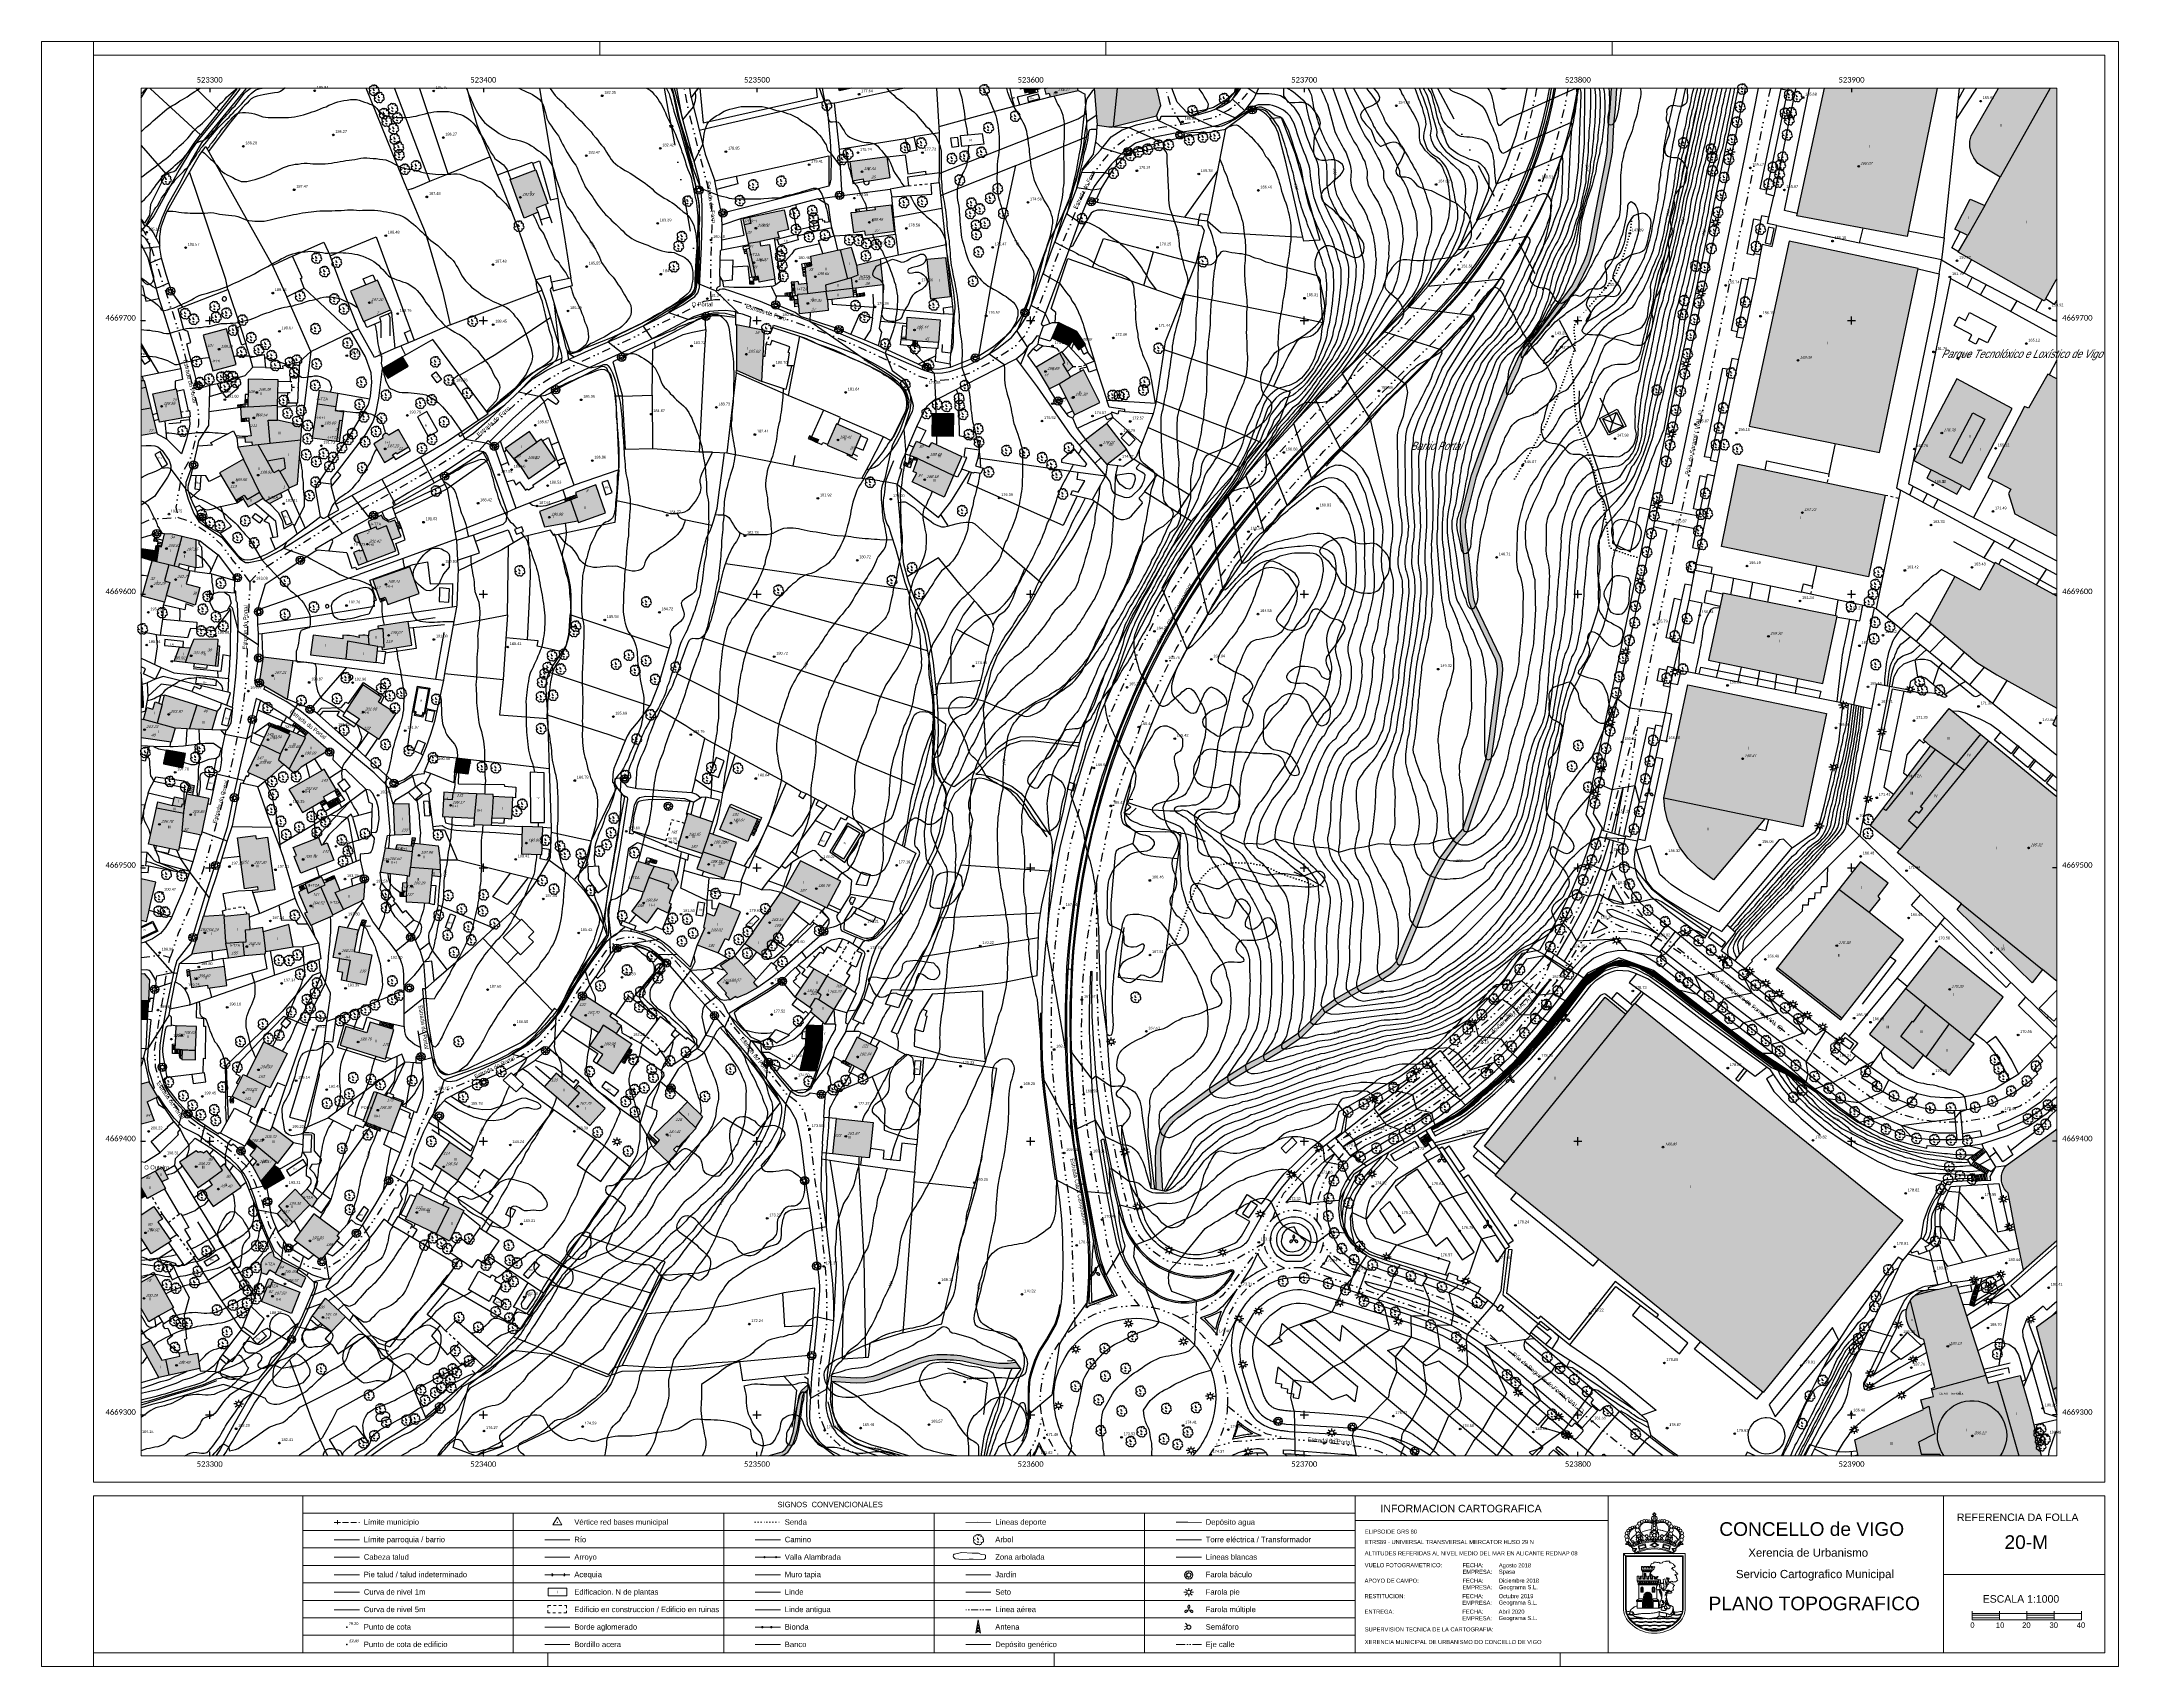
# Model space of a CAD drawing. Header units: metres. Extents: x 523239 to 523998, y 4669208 to 4669802.
import ezdxf
from ezdxf.enums import TextEntityAlignment as Align

# ---------------------------------------------------------------- set-up
doc = ezdxf.new("R2010")
doc.units = ezdxf.units.M
doc.header["$MEASUREMENT"] = 0
doc.header["$PDSIZE"] = -1
for name, pattern in [('CONTINU', [0, 0]), ('DISCONT', [2, 1, -1]), ('MORSE_D', [31.75, 12.7, -6.35, 0, -6.35, 0, -6.35]), ('SENDA', [1, 0, -1])]:
    doc.linetypes.add(name, pattern=pattern)
for name, color, linetype in [('023000 Texto lugar', 7, 'Continuous'), ('023006 Texto barrio', 7, 'Continuous'), ('031006 Cota terreno', 9, 'Continuous'), ('031007 Cota edificio', 7, 'Continuous'), ('032011 Curva cada 1 m', 40, 'Continuous'), ('032015 Curva cada 5 m', 34, 'Continuous'), ('032022 Curva cada 1 m de baja fiabilidad', 40, 'Continuous'), ('032023 Curva cada 5 m de baja fiabilidad', 34, 'Continuous'), ('033006 Texto cota terreno', 9, 'Continuous'), ('033007 Texto cota edificio', 9, 'Continuous'), ('033015 Texto curva maestra', 42, 'Continuous'), ('042001 Rio', 5, 'Continuous'), ('042002 Arroyo', 4, 'Continuous'), ('042012 Estanque', 4, 'Continuous'), ('042013 Piscina', 4, 'Continuous'), ('042014 Rio baja fiabilidad', 142, 'Continuous'), ('052001 Edificacion', 2, 'Continuous'), ('052004 Porche Tejavana', 7, 'Continuous'), ('052005 Ruinas', 2, 'DISCONT'), ('052006 Division alturas', 9, 'Continuous'), ('052007 Medianera principal', 7, 'Continuous'), ('052011 Invernadero', 9, 'Continuous'), ('052016 Cobertizo', 7, 'Continuous'), ('052019 Cubierta edificio auxiliar', 9, 'DISCONT'), ('052020 Edificacion alero', 2, 'Continuous'), ('052024 Horreo', 7, 'Continuous'), ('052027 Edificacion por pie_alero', 2, 'Continuous'), ('052028 Edificacion pie nuevo', 2, 'Continuous'), ('053000 Textos varios', 7, 'Continuous'), ('053006 Texto altura edificio', 7, 'Continuous'), ('053009 Texto altura edificio predominante', 7, 'Continuous'), ('053010 Texto edificio singular', 7, 'Continuous'), ('063001 Texto via urbana', 7, 'Continuous'), ('063002 Texto portal', 7, 'Continuous'), ('063004 Texto poligono industrial', 7, 'Continuous'), ('072001 Borde aglomerado u hormigon', 7, 'Continuous'), ('072003 Camino', 7, 'Continuous'), ('072004 Bordillo Acera', 1, 'Continuous'), ('072006 Muro contencion', 6, 'Continuous'), ('072010 Obra fabrica', 1, 'Continuous'), ('072013 Escaleras', 1, 'Continuous'), ('072024 Senda', 7, 'SENDA'), ('072027 Pavimento', 9, 'Continuous'), ('082001 Valla Alambrada', 7, 'ALAMBRADA'), ('082002 Muro Tapia', 6, 'Continuous'), ('082003 Puerta', 7, 'Continuous'), ('082004 Linde', 3, 'Continuous'), ('082008 Bionda', 7, 'BIONDA'), ('082009 Linde Antigua', 104, 'Continuous'), ('092008 Monumento', 7, 'Continuous'), ('101001 Arbol', 3, 'Continuous'), ('102002 Zona arbolada', 3, 'MASA'), ('102006 Seto', 3, 'SETO'), ('112001 Linea aerea', 9, 'MORSE_D'), ('112006 Deposito', 7, 'Continuous'), ('141001 Farola baculo', 7, 'Continuous'), ('141002 Farola pie', 7, 'Continuous'), ('141005 Farola multiple', 7, 'Continuous'), ('162002 Torre electrica', 1, 'Continuous'), ('192006 Paso cebra', 9, 'Continuous'), ('192008 Linea blanca', 9, 'Continuous'), ('192009 Grandes aparcamientos', 9, 'Continuous'), ('202001 Eje Calle', 254, 'MORSE_D'), ('990001 Sombreados', 7, 'Continuous'), ('990005 Dibujo general', 7, 'Continuous'), ('992007 Cuadricula', 7, 'Continuous'), ('993007 Textos cuadricula', 7, 'Continuous')]:
    doc.layers.add(name, color=color, linetype=linetype)
doc.layers.add('992006 Lineas cajetin', color=7, linetype='Continuous', lineweight=0)
doc.layers.add('993006 Textos cajetin', color=7, linetype='Continuous', lineweight=0)
doc.styles.add('Legend', font='calibri.ttf')
doc.styles.get("Standard").update_dxf_attribs({"font": 'arial.ttf'})
doc.styles.add('Style-Arial', font='arial.ttf')
doc.linetypes.add('ACEQUIA', pattern='A,7.5,[134,GEOGRAMA.SHX,S=1.5,R=0,X=0,Y=0],7.5', length=15)
doc.linetypes.add('ALAMBRADA', pattern='A,3,[131,GEOGRAMA.SHX,S=0.5,R=0,X=0,Y=0],3', length=6)
doc.linetypes.add('BIONDA', pattern='A,6,[137,GEOGRAMA.SHX,S=0.75,R=0,X=0,Y=-0.5],6', length=12)
doc.linetypes.add('MASA', pattern='A,0.0001,[130,GEOGRAMA.SHX,S=0.5,R=180,X=0,Y=0],-2.9', length=2.9001)
doc.linetypes.add('SETO', pattern='A,0,-1.2,1,[135,GEOGRAMA.SHX,S=0.4,R=0,X=0.5,Y=-0.5],1', length=3.2)
doc.linetypes.add('TALUD', pattern='A,0.5,[132,GEOGRAMA.SHX,S=1,R=0,X=0,Y=0],1.5', length=2)

# ---------------------------------------------------------------- blocks, each defined once
blk = doc.blocks.new('COTAP')
at = {"color": 0}
blk.add_circle((0, 0), 0.3, dxfattribs=at)
blk = doc.blocks.new('ARBOL')
at = {"color": 0}
blk.add_circle((0, 0), 0.0939, dxfattribs=at)
for centre, radius, start, end in [((-0.9, 0.61), 0.852, 92.28, 254.58), ((-0.45, 1.37), 0.48, 359.28777, 173.60777), ((-0.15, 0.51), 0.192, 119.14, 310.56), ((0.16, 1.55), 0.336, 23.15651, 160.46651), ((0.7, 1.41), 0.384, 301.57804, 139.32804), ((1.05, 0.46), 0.708, 319.85562, 114.76562), ((1.31, -0.4), 0.612, 235.52754, 62.02753), ((-0.89, -0.54), 0.888, 142.64, 266.54), ((-0.48, -1.08), 0.72, 213.78, 295.32), ((-0.06, -0.61), 0.336, 189.64, 323.88), ((0.48, -1), 0.852, 224.67, 0.24)]:
    blk.add_arc(centre, radius, start, end, dxfattribs=at)
blk = doc.blocks.new('FAROLAG')
at = {"color": 0}
for p, q in [((-0.71, 0), (-1.51, 0)), ((-1.17, 0.96), (-0.51, 0.49)), ((0, 0.71), (0, 1.51)), ((1.17, 0.95), (0.55, 0.45)), ((0.71, 0), (1.51, 0)), ((-1.17, -0.95), (-0.51, -0.48)), ((0, -0.71), (0, -1.51)), ((1.13, -1), (0.51, -0.49))]:
    blk.add_line(p, q, dxfattribs=at)
for radius in [1.51, 0.71]:
    blk.add_circle((0, 0), radius, dxfattribs=at)
blk = doc.blocks.new('FAROLA')
at = {"color": 0}
for p, q in [((-0.71, 0), (-1.79, 0)), ((-1.26, 1.02), (-0.51, 0.49)), ((0, 0.71), (0, 1.51)), ((1.21, 0.98), (0.55, 0.45)), ((0.71, 0), (1.71, 0)), ((-1.3, -1.04), (-0.51, -0.48)), ((0, -0.71), (0, -1.51)), ((1.17, -1.04), (0.51, -0.49))]:
    blk.add_line(p, q, dxfattribs=at)
blk.add_circle((0, 0), 0.71, dxfattribs=at)
blk = doc.blocks.new('FAROLAM')
at = {"color": 0}
for q in [(0, 0.5), (0.43, -0.25), (-0.43, -0.25)]:
    blk.add_line((0, 0), q, dxfattribs=at)
for points in [[(0, 0.5, 0.159986), (0.12, 0.54, 0.106322), (0.24, 0.68, 0.071006), (0.31, 0.86, 0.057309), (0.34, 1.1, 0.057309), (0.31, 1.34, 0.071006), (0.24, 1.52, 0.106322), (0.12, 1.66, 0.159986), (0, 1.7, 0.159986), (-0.12, 1.66, 0.106322), (-0.24, 1.52, 0.071006), (-0.31, 1.34, 0.057309), (-0.34, 1.1, 0.057309), (-0.31, 0.86, 0.071006), (-0.24, 0.68, 0.106322), (-0.12, 0.54, 0.159986)], [(-0.43, -0.25, 0.159986), (-0.52, -0.17, 0.106322), (-0.7, -0.13, 0.071006), (-0.9, -0.16, 0.057309), (-1.12, -0.26, 0.057309), (-1.31, -0.4, 0.071006), (-1.44, -0.55, 0.106322), (-1.5, -0.73, 0.159986), (-1.47, -0.85, 0.159986), (-1.38, -0.93, 0.106322), (-1.2, -0.97, 0.071006), (-1.01, -0.94, 0.057309), (-0.78, -0.84, 0.057309), (-0.59, -0.7, 0.071006), (-0.47, -0.54, 0.106322), (-0.41, -0.37, 0.159986)], [(0.43, -0.25, 0.159986), (0.41, -0.37, 0.106322), (0.47, -0.54, 0.071006), (0.59, -0.7, 0.057309), (0.78, -0.84, 0.057309), (1.01, -0.94, 0.071006), (1.2, -0.97, 0.106322), (1.38, -0.93, 0.159986), (1.47, -0.85, 0.159986), (1.5, -0.73, 0.106322), (1.44, -0.55, 0.071006), (1.31, -0.4, 0.057309), (1.12, -0.26, 0.057309), (0.9, -0.16, 0.071006), (0.7, -0.13, 0.106322), (0.52, -0.17, 0.159986)]]:
    blk.add_lwpolyline(points, format="xyb", close=True, dxfattribs=at)

msp = doc.modelspace()

# ---------------------------------------------------------------- hatches: boundary and pattern name
at = {"layer": '990001 Sombreados', "true_color": 0xafafaf}
for points in [[(523529.89, 4669785), (523534.62, 4669785), (523533.49, 4669784.74), (523530.13, 4669783.97), (523529.95, 4669784.74)], [(523606.35, 4669785), (523605.29, 4669784.74), (523605.04, 4669784.68), (523605.59, 4669782.73), (523606.82, 4669783.09), (523607.19, 4669781.75), (523617.38, 4669784.09), (523617.2, 4669784.74), (523617.13, 4669785)], [(523623.19, 4669785), (523645.93, 4669785), (523646.34, 4669783.97), (523647.59, 4669778.64), (523646.04, 4669774.89), (523629.43, 4669770.68), (523624.27, 4669771.46)], [(523890.11, 4669785), (523931.35, 4669785), (523920.31, 4669730.71), (523880, 4669738.3)], [(523975, 4669785), (523975, 4669715.3), (523974.68, 4669714.73), (523973.61, 4669712.84), (523970.73, 4669707.74), (523970.44, 4669707.23), (523938.96, 4669724.95), (523942.56, 4669731.08), (523937.71, 4669733.37), (523943.39, 4669744.34), (523948.66, 4669742.01), (523954.33, 4669752.46), (523948.81, 4669755.65), (523946.16, 4669757.46), (523944.67, 4669759.45), (523943.66, 4669761.46), (523943.23, 4669763.55), (523943.28, 4669765.6), (523943.73, 4669767.5), (523953.6, 4669784.74), (523953.75, 4669785)], [(523533.95, 4669758.08), (523534.9, 4669751.13), (523538.85, 4669751.77), (523538.98, 4669750.78), (523540.96, 4669751.1), (523548.63, 4669752.35), (523547.54, 4669759.86)], [(523419.21, 4669755.06), (523423.55, 4669742.79), (523419.36, 4669741.12), (523420.09, 4669739.65), (523414.94, 4669737.42), (523409.75, 4669751.61)], [(523496.92, 4669728.28), (523495.46, 4669735.05), (523494.98, 4669737.3), (523497.22, 4669737.78), (523509.92, 4669740.52), (523511.51, 4669733.33), (523507.54, 4669732.36), (523508.07, 4669730.37), (523506.3, 4669730.01), (523501.02, 4669728.94)], [(523543.02, 4669741.43), (523543.14, 4669740.47), (523537.33, 4669739.72), (523536.63, 4669739.62), (523536.14, 4669739.56), (523534.35, 4669739.33), (523535.32, 4669732.17), (523539.34, 4669732.76), (523539.54, 4669731.22), (523550.31, 4669732.65), (523549.13, 4669742.19)], [(523496.92, 4669728.28), (523497.1, 4669727.43), (523497.31, 4669726.45), (523496.12, 4669726.16), (523496.22, 4669725.67), (523496.32, 4669725.18), (523496.42, 4669724.69), (523498.21, 4669715.82), (523498.64, 4669715.89), (523499.13, 4669715.96), (523499.56, 4669716.03), (523499.63, 4669716.04), (523500.12, 4669716.12), (523500.47, 4669716.17), (523500.65, 4669715.04), (523500.81, 4669714.04), (523506.53, 4669715.15), (523504.53, 4669727.83), (523501.33, 4669727.37), (523501.02, 4669728.94)], [(523525.33, 4669710.61), (523518.5, 4669709.83), (523514.78, 4669709.52), (523514.83, 4669709.06), (523514.08, 4669709.04), (523513.94, 4669710.28), (523513.9, 4669710.77), (523513.86, 4669711.27), (523513.81, 4669711.77), (523513.77, 4669712.27), (523513.73, 4669712.77), (523513.68, 4669713.27), (523513.64, 4669713.76), (523513.61, 4669714.13), (523514.98, 4669714.34), (523515.12, 4669713.31), (523518.18, 4669713.64), (523517.95, 4669716.4), (523517.9, 4669717.04), (523517.85, 4669717.54), (523517.81, 4669718.04), (523517.77, 4669718.54), (523517.73, 4669719.04), (523517.69, 4669719.54), (523518.19, 4669719.66), (523518.68, 4669719.77), (523519.17, 4669719.89), (523519.66, 4669720), (523520.1, 4669720.1), (523519.98, 4669721.2), (523519.72, 4669723.56), (523524.07, 4669724.52), (523529.87, 4669725.8), (523530.37, 4669725.91), (523534.39, 4669726.79), (523536.37, 4669720.22), (523536.83, 4669716.54), (523534.41, 4669715.66), (523533.07, 4669715.27), (523525.01, 4669712.91)], [(523910.17, 4669651.75), (523924.33, 4669718.97), (523877.15, 4669729), (523862.64, 4669661.37)], [(523525.33, 4669710.61), (523525.76, 4669707.52), (523527.34, 4669707.7), (523535.29, 4669708.62), (523535.16, 4669709.61), (523535.1, 4669710.1), (523535.04, 4669710.6), (523534.98, 4669711.1), (523534.9, 4669711.69), (523536.1, 4669711.84), (523546, 4669713.07), (523545.03, 4669722.48), (523536.37, 4669720.22), (523536.83, 4669716.54), (523534.41, 4669715.66), (523533.07, 4669715.27), (523525.01, 4669712.91)], [(523563.53, 4669707.88), (523562.17, 4669722.41), (523568.87, 4669723.1), (523570.59, 4669708.73)], [(523351.43, 4669710.79), (523356.15, 4669699.64), (523366.06, 4669703.88), (523361.28, 4669714.77)], [(523525.33, 4669710.61), (523525.76, 4669707.52), (523526.02, 4669703.69), (523515.57, 4669702.43), (523515.25, 4669705.31), (523515.15, 4669706.15), (523515.1, 4669706.65), (523515.04, 4669707.15), (523514.99, 4669707.64), (523514.83, 4669709.06), (523514.78, 4669709.52), (523518.5, 4669709.83)], [(523306.12, 4669697.03), (523297.64, 4669694.72), (523301.19, 4669681.67), (523309.68, 4669683.98)], [(523492.54, 4669698.4), (523492.47, 4669681.92), (523501.82, 4669677.75), (523502.69, 4669696.34)], [(523554.73, 4669697.96), (523554.9, 4669701.26), (523566.95, 4669700.23), (523566.35, 4669691.92), (523558.57, 4669692.47), (523558.07, 4669692.53), (523557.57, 4669692.59), (523557.08, 4669692.65), (523554.47, 4669692.97), (523554.49, 4669693.4), (523554.52, 4669693.82)], [(523616.84, 4669695.95), (523610.15, 4669699.3), (523607.76, 4669693.65), (523614.24, 4669690.7), (523615.16, 4669692.48)], [(523616.84, 4669695.95), (523620.05, 4669691.22), (523617.56, 4669689.25), (523615.16, 4669692.48)], [(523614.55, 4669679.46), (523613.42, 4669681.36), (523615.54, 4669683.23), (523611.44, 4669688.55), (523610.68, 4669688.14), (523602.03, 4669683.01), (523606.82, 4669674.99), (523610.38, 4669676.92)], [(523370.45, 4669686.73), (523363.04, 4669682.31), (523363.28, 4669681.91), (523365.08, 4669678.91), (523372.48, 4669683.33)], [(523610.38, 4669676.92), (523616.03, 4669665.59), (523625.33, 4669670), (523619.38, 4669681.99), (523614.55, 4669679.46)], [(523975, 4669621.28), (523975, 4669678.73), (523971.79, 4669680.43), (523964.7, 4669667.92), (523963.26, 4669668.63), (523949.85, 4669642.67), (523954.54, 4669640.26), (523958.23, 4669638.36), (523957.41, 4669636.76), (523959.7, 4669629.39)], [(523275, 4669667.44), (523275, 4669678.14), (523276, 4669678.05), (523278.48, 4669668.05)], [(523287.73, 4669675.01), (523289.78, 4669664.35), (523281.65, 4669662.84), (523279.23, 4669673.21)], [(523313.94, 4669668.48), (523313.96, 4669669.49), (523313.97, 4669669.99), (523313.97, 4669670.49), (523313.98, 4669670.99), (523314.01, 4669672.99), (523314.09, 4669678.58), (523325.08, 4669678.29), (523325.06, 4669677.72), (523324.95, 4669673.6), (523324.83, 4669669.02)], [(523346.82, 4669673.47), (523346.12, 4669668.57), (523345.91, 4669667.08), (523348.93, 4669666.64), (523348.45, 4669663.38), (523347.32, 4669655.62), (523346.33, 4669655.77), (523337.61, 4669657.04), (523339.42, 4669669.55), (523340.14, 4669674.5)], [(523943.07, 4669638.13), (523958.65, 4669667.86), (523938.53, 4669678.64), (523922.71, 4669648.81), (523929.11, 4669645.42), (523927.49, 4669642.36), (523938.54, 4669636.5), (523940.27, 4669639.75)], [(523275, 4669667.44), (523278.48, 4669668.05), (523280.74, 4669658.91), (523275, 4669657.99)], [(523324.83, 4669669.02), (523324.78, 4669663.62), (523333.65, 4669661.64), (523333.33, 4669656.27), (523322.06, 4669655.07), (523317.68, 4669654.61), (523315.56, 4669654.35), (523315.45, 4669655.69), (523313.02, 4669655.56), (523312.79, 4669657.56), (523315.1, 4669657.83), (523314.99, 4669658.64), (523314.35, 4669663.4), (523314.26, 4669664.39), (523313.46, 4669664.32), (523312.96, 4669664.28), (523312.46, 4669664.23), (523311.96, 4669664.18), (523311.47, 4669664.14), (523311.23, 4669668.19), (523311.73, 4669668.24), (523312.22, 4669668.29), (523312.94, 4669668.37), (523313.94, 4669668.48)], [(523571.66, 4669657.62), (523564.01, 4669657.72), (523564.12, 4669666.18), (523571.76, 4669666.08)], [(523372.61, 4669653.79), (523368.97, 4669660.16), (523365.5, 4669658.14), (523364.84, 4669658.66), (523364.11, 4669658.75), (523363.35, 4669658.28), (523363.11, 4669657.58), (523363.32, 4669657), (523359.97, 4669654.96), (523363.88, 4669648.15), (523367.31, 4669650.2), (523366.77, 4669650.88), (523368.15, 4669651.71), (523368.38, 4669651.25)], [(523416.56, 4669642.17), (523426.42, 4669649.08), (523421.21, 4669656.62), (523419.58, 4669655.58), (523416.87, 4669659.48), (523407.96, 4669653.21), (523413.27, 4669646.74), (523413.48, 4669646.95)], [(523538.09, 4669658.25), (523529.1, 4669662.28), (523525.62, 4669654.49), (523534.8, 4669650.51)], [(523620.04, 4669656.53), (523627.98, 4669647.34), (523635.02, 4669652.87), (523627.68, 4669662.39)], [(523319.55, 4669635.02), (523317.33, 4669633.76), (523314.03, 4669631.89), (523312.87, 4669633.84), (523312.32, 4669634.77), (523311.8, 4669635.63), (523311.24, 4669635.3), (523310.81, 4669635.04), (523310.38, 4669634.79), (523309.95, 4669634.53), (523309.52, 4669634.28), (523303.64, 4669644.35), (523303.81, 4669644.44), (523312.36, 4669649.32), (523318.19, 4669637.27)], [(523312.36, 4669649.32), (523310.24, 4669653.7), (523315.56, 4669654.35), (523317.68, 4669654.61), (523322.06, 4669655.07), (523333.33, 4669656.27), (523332.03, 4669640.22), (523329.05, 4669638.84), (523329.15, 4669638.66), (523325.96, 4669636.95), (523326.54, 4669635.62), (523321.85, 4669633.11), (523320.52, 4669634.05), (523319.85, 4669634.52), (523319.55, 4669635.02), (523318.19, 4669637.27)], [(523558.8, 4669649.53), (523555.9, 4669650.65), (523558.24, 4669655.96), (523562.94, 4669653.86), (523563.88, 4669655.37), (523574.91, 4669650.27), (523571.86, 4669643.33)], [(523558.8, 4669649.53), (523558.52, 4669648.79), (523557.06, 4669644.85), (523558.37, 4669644.26), (523556.77, 4669641.04), (523568.4, 4669635.45), (523571.86, 4669643.33)], [(523858.57, 4669647.45), (523912.24, 4669636.21), (523906.2, 4669606.27), (523852.46, 4669617.43)], [(523433.95, 4669636.29), (523434.25, 4669635.33), (523433.78, 4669635.15), (523433.31, 4669634.98), (523432.84, 4669634.8), (523432.38, 4669634.63), (523431.91, 4669634.45), (523431.86, 4669634.43), (523431.44, 4669634.27), (523430.97, 4669634.1), (523430.5, 4669633.92), (523430.03, 4669633.75), (523420.47, 4669630.16), (523422.41, 4669624.57), (523434.53, 4669626.73), (523434.72, 4669626.2), (523444.64, 4669629.73), (523441.17, 4669639.95), (523433.69, 4669637.14)], [(523367.7, 4669627), (523365.62, 4669626.33), (523363.35, 4669627.47), (523362.8, 4669628.92), (523357.97, 4669626.51), (523358.88, 4669623.8), (523353.71, 4669621.83), (523353.14, 4669621.44), (523352.83, 4669620.95), (523352.69, 4669620.44), (523352.75, 4669619.86), (523353.03, 4669619.45), (523353.44, 4669619.15), (523354.12, 4669618.94), (523354.77, 4669619.03), (523355.91, 4669616.05), (523354.95, 4669615.69), (523354.79, 4669616.11), (523352.59, 4669615.25), (523354.34, 4669610.55), (523357.54, 4669611.76), (523368.07, 4669615.77), (523367, 4669618.58), (523366.53, 4669619.82), (523369.93, 4669621.05), (523368.93, 4669623.73), (523368.75, 4669624.19), (523368.58, 4669624.66), (523368.4, 4669625.13), (523368.23, 4669625.6), (523368.05, 4669626.07), (523367.88, 4669626.54)], [(523281.47, 4669617.51), (523282.38, 4669617.3), (523283.53, 4669622.02), (523285.75, 4669622.16), (523289.9, 4669621.19), (523287.01, 4669610.21), (523285.1, 4669610.69), (523280.57, 4669611.82)], [(523294.97, 4669620), (523289.9, 4669621.19), (523287.01, 4669610.21), (523288.56, 4669609.82), (523288.9, 4669611.09), (523294.99, 4669609.57)], [(523275, 4669616.56), (523280.02, 4669615.85), (523280.38, 4669617.76), (523281.47, 4669617.51), (523280.57, 4669611.82), (523278.97, 4669612.22), (523275, 4669613.39)], [(523284.15, 4669599.53), (523283.44, 4669597.02), (523275.35, 4669599.28), (523278.97, 4669612.22), (523280.57, 4669611.82), (523285.1, 4669610.69), (523283.44, 4669604.81), (523285.41, 4669604.24)], [(523284.15, 4669599.53), (523285.41, 4669604.24), (523283.44, 4669604.81), (523285.1, 4669610.69), (523287.01, 4669610.21), (523288.56, 4669609.82), (523292.74, 4669608.5), (523291.43, 4669603.79), (523296.39, 4669602.37), (523294.64, 4669596.02)], [(523359.61, 4669605.21), (523362.1, 4669598.18), (523362.58, 4669598.35), (523363.05, 4669598.51), (523363.52, 4669598.68), (523364.17, 4669598.91), (523364.51, 4669597.97), (523365.14, 4669596.18), (523376.61, 4669600.24), (523373.15, 4669610.01)], [(523894.74, 4669591.97), (523852.96, 4669600.33), (523847.68, 4669575.82), (523889.51, 4669567.29)], [(523337.83, 4669585.02), (523336.8, 4669577.82), (523360.81, 4669574.99), (523361.49, 4669580.85), (523362.9, 4669580.72), (523363.03, 4669579.64), (523373.91, 4669581.31), (523372.53, 4669590.01), (523361.46, 4669588.31), (523361.57, 4669587.31), (523359.02, 4669586.67), (523358.18, 4669586.29), (523358.09, 4669584.74), (523356.67, 4669585.03), (523355.94, 4669585.02), (523354.54, 4669584.84), (523354.57, 4669584.14), (523352.71, 4669584.64), (523351.11, 4669584.84), (523350.13, 4669584.88), (523348.61, 4669584.94), (523348.66, 4669583.6)], [(523294.31, 4669583.64), (523302.95, 4669583.56), (523302.8, 4669581.05), (523303.64, 4669581.06), (523302.97, 4669573.56), (523286.99, 4669575.44), (523288.94, 4669580.62), (523293.03, 4669580.33)], [(523328.29, 4669561.64), (523318.09, 4669567.54), (523319.56, 4669577.07), (523330.43, 4669575.74), (523328.41, 4669562.43)], [(523275, 4669571.46), (523275, 4669567.3), (523275.29, 4669567.33)], [(523275, 4669567.3), (523275.29, 4669567.33), (523275.76, 4669560.15), (523275.79, 4669558.68), (523275, 4669558.64)], [(523362.47, 4669560.07), (523361.72, 4669560.56), (523362.84, 4669562.27), (523355.94, 4669566.81), (523349.9, 4669557.61), (523354.69, 4669554.47), (523353.43, 4669552.54), (523358.07, 4669549.5), (523361.32, 4669547.36), (523361.92, 4669546.96), (523368.1, 4669556.37)], [(523890.83, 4669556.35), (523882.25, 4669514.92), (523868.28, 4669517.86), (523849.57, 4669495.52), (523844, 4669499.85), (523840.22, 4669503.53), (523837.04, 4669507.75), (523835.02, 4669511.84), (523832.8, 4669517.33), (523831.77, 4669521.55), (523831.46, 4669525.58), (523840.17, 4669566.87)], [(523275.82, 4669554.2), (523277, 4669558.51), (523279.19, 4669557.93), (523280.12, 4669560.57), (523282.6, 4669559.62), (523283.54, 4669563.17), (523302.77, 4669557.26), (523300.8, 4669550.41), (523291.59, 4669550.8), (523287.42, 4669550.98)], [(523975, 4669458.52), (523974.68, 4669458.78), (523969.83, 4669462.72), (523965.99, 4669457.92), (523938.64, 4669484.67), (523940.22, 4669486.82), (523916.73, 4669505.52), (523917.6, 4669506.69), (523906.75, 4669515.46), (523928.82, 4669544.44), (523926.35, 4669546.76), (523935.67, 4669558.23), (523974.68, 4669526.27), (523975, 4669526.01)], [(523275, 4669547.51), (523285.87, 4669545.91), (523287.42, 4669550.98), (523275.82, 4669554.2), (523275, 4669554.4)], [(523325.9, 4669541.6), (523329.23, 4669548.65), (523328.76, 4669548.87), (523324.42, 4669550.86), (523324.35, 4669550.72), (523321.88, 4669551.67), (523318.65, 4669545.01)], [(523329.26, 4669550.07), (523328.76, 4669548.87), (523324.42, 4669550.86), (523324.92, 4669551.89), (523325.84, 4669551.51)], [(523286.48, 4669542.54), (523284.08, 4669542.95), (523283.14, 4669538.32), (523283.08, 4669538), (523290.23, 4669536.48), (523291.17, 4669541.74)], [(523327.1, 4669537.73), (523320.6, 4669531.9), (523313.76, 4669534.94), (523318.65, 4669545.01), (523325.9, 4669541.6), (523325.09, 4669539.48)], [(523328.76, 4669548.87), (523329.23, 4669548.65), (523325.9, 4669541.6), (523325.09, 4669539.48), (523327.1, 4669537.73), (523329.05, 4669536.01), (523335.07, 4669547.49), (523334.54, 4669547.86), (523329.26, 4669550.07)], [(523334.54, 4669547.86), (523335.81, 4669549.53), (523343.53, 4669542.85), (523343.4, 4669542.78), (523333.41, 4669536.8), (523330.95, 4669534.33), (523329.05, 4669536.01), (523335.07, 4669547.49)], [(523341.86, 4669536.03), (523341.08, 4669535.57), (523328.97, 4669528.55), (523330.09, 4669526.68), (523332.96, 4669521.86), (523333.96, 4669520.18), (523342.12, 4669524.91), (523341.56, 4669525.87), (523345.7, 4669528.27), (523346.2, 4669528.56), (523343.77, 4669532.73)], [(523395.31, 4669539.53), (523390.37, 4669540.13), (523389.52, 4669534.84), (523394.32, 4669534.21)], [(523388.8, 4669527.42), (523385.55, 4669527.58), (523385.42, 4669525), (523385.11, 4669518.73), (523396.67, 4669518.16), (523396.55, 4669515.83), (523403, 4669515.51), (523403.05, 4669516.53), (523403.13, 4669518.27), (523407.7, 4669518.04), (523410.39, 4669517.91), (523410.78, 4669525.69), (523407.91, 4669525.83), (523403.61, 4669526.03), (523403.65, 4669526.69), (523397.49, 4669526.99)], [(523290.68, 4669521.46), (523290.6, 4669525.11), (523287.09, 4669525.87), (523286.45, 4669522.67), (523281.04, 4669524.05), (523277.59, 4669508.65), (523288.66, 4669506.25), (523289.95, 4669513.39)], [(523290.68, 4669521.46), (523291.63, 4669527.02), (523299.64, 4669525.46), (523296.92, 4669511.83), (523289.95, 4669513.39)], [(523367.48, 4669512.05), (523367.01, 4669523.2), (523372.89, 4669523.37), (523373.39, 4669512.22)], [(523490.01, 4669522.32), (523500.23, 4669517.87), (523499.98, 4669517.3), (523499.78, 4669516.85), (523499.58, 4669516.39), (523499.38, 4669515.93), (523499.18, 4669515.47), (523498.98, 4669515.01), (523498.78, 4669514.55), (523498.59, 4669514.1), (523498.39, 4669513.64), (523498.19, 4669513.18), (523497.99, 4669512.72), (523497.79, 4669512.26), (523496.6, 4669509.53), (523486.38, 4669513.97)], [(523421.46, 4669507.15), (523421.69, 4669514.79), (523414.2, 4669515.01), (523413.9, 4669505.01), (523420.96, 4669504.8), (523421.39, 4669504.79)], [(523482.71, 4669512.64), (523480.33, 4669505.83), (523480.11, 4669505.21), (523471.16, 4669508.11), (523471.3, 4669508.58), (523473.57, 4669516.19), (523474.64, 4669519.77), (523483.9, 4669516.58)], [(523480.33, 4669505.83), (523490.21, 4669502.55), (523492.48, 4669509.26), (523482.71, 4669512.64)], [(523312.74, 4669492.31), (523310.16, 4669510.88), (523316.77, 4669511.8), (523316.94, 4669510.6), (523321.12, 4669511.18), (523323.8, 4669491.88), (523315.73, 4669490.76), (523315.6, 4669491.73), (523317.72, 4669492.03), (523317.59, 4669493.02)], [(523345.31, 4669502.77), (523333.28, 4669498.02), (523330.87, 4669504.11), (523331.73, 4669504.45), (523330.56, 4669507.41), (523339.74, 4669511.04), (523340.84, 4669508.25), (523342.93, 4669509.08)], [(523373.39, 4669500.22), (523374.04, 4669505.9), (523374.28, 4669507.99), (523373.71, 4669508.03), (523368.46, 4669508.43), (523368.02, 4669506.73), (523364.09, 4669507.28), (523362.3, 4669498.27), (523362.83, 4669498.21), (523365.1, 4669497.92), (523372.29, 4669497.02), (523373.02, 4669496.95)], [(523373.39, 4669500.22), (523374.04, 4669505.9), (523374.28, 4669507.99), (523374.63, 4669507.96), (523374.74, 4669508.49), (523374.84, 4669508.98), (523383.49, 4669508.04), (523383.98, 4669504.38), (523384.12, 4669503.36), (523384.23, 4669499.37), (523381.38, 4669499.6)], [(523480.33, 4669505.83), (523480.11, 4669505.21), (523478.08, 4669499.54), (523488.07, 4669496.2), (523490.21, 4669502.55)], [(523373.39, 4669500.22), (523381.38, 4669499.6), (523384.23, 4669499.37), (523384.3, 4669496.68), (523381.19, 4669497.08), (523380.26, 4669486.85), (523371.87, 4669487.43), (523371.91, 4669489.58), (523371.94, 4669491.29), (523371.09, 4669491.38), (523370.42, 4669491.45), (523370.59, 4669494.4), (523372.08, 4669494.54), (523372.29, 4669497.02), (523373.02, 4669496.95)], [(523462.47, 4669500.57), (523469.53, 4669498.75), (523471.26, 4669494.74), (523469.29, 4669491.33), (523469.01, 4669490.47), (523467.93, 4669487.06), (523468.61, 4669486.78), (523467.37, 4669483.33), (523463.62, 4669485.17), (523459.71, 4669479.7), (523457.63, 4669481.35), (523454.32, 4669483.98), (523457.63, 4669488.6), (523458.31, 4669490.48), (523458.5, 4669491.02), (523453.02, 4669492.66), (523456.37, 4669502.4)], [(523510.47, 4669492.82), (523525.59, 4669485.31), (523530.7, 4669495.1), (523515.95, 4669502.56)], [(523919.01, 4669473.62), (523906.4, 4669483.58), (523910.52, 4669488.64), (523909.77, 4669489.64), (523913.37, 4669494.37), (523903.29, 4669502.11), (523872.97, 4669463.48), (523872.47, 4669462.86), (523896.09, 4669444.33), (523896.59, 4669444.96)], [(523275, 4669495.92), (523275, 4669480.81), (523276.89, 4669480.36), (523277.47, 4669482.79), (523278.53, 4669487.27), (523280.28, 4669494.67)], [(523355.47, 4669487.94), (523356.25, 4669488.32), (523356.74, 4669494.83), (523347.62, 4669491.62), (523345.87, 4669496.14), (523345.42, 4669495.94), (523344.96, 4669495.74), (523344.5, 4669495.54), (523344.04, 4669495.34), (523343.58, 4669495.14), (523343.13, 4669494.94), (523342.67, 4669494.74), (523341.89, 4669494.4), (523341.48, 4669495.31), (523340.85, 4669496.68), (523334.89, 4669494.14), (523334.94, 4669493.96), (523335.38, 4669492.6), (523334.65, 4669492.23), (523334.2, 4669492), (523333.75, 4669491.77), (523333.31, 4669491.54), (523332.46, 4669491.1), (523335.68, 4669483.66), (523334.66, 4669483.38), (523336.96, 4669478.96), (523345.16, 4669482.56), (523345.05, 4669482.81), (523348.86, 4669484.73)], [(523508.74, 4669491.08), (523515.85, 4669487.66), (523513.17, 4669483.81), (523506.36, 4669474.06), (523505.74, 4669473.16), (523502, 4669467.8), (523495.58, 4669472.24)], [(523305.32, 4669482.13), (523305.3, 4669482.13), (523305.89, 4669472.87), (523305.96, 4669472.88), (523305.95, 4669472.34), (523306.33, 4669470.07), (523293.5, 4669468.42), (523297.71, 4669482.27), (523305.31, 4669482.82)], [(523305.32, 4669482.13), (523312.53, 4669482.88), (523314.45, 4669483.08), (523314.53, 4669481.87), (523314.82, 4669477.4), (523319.38, 4669478.11), (523319.52, 4669476.52), (523328.94, 4669479.22), (523330.56, 4669471.11), (523320.39, 4669469.3), (523320.45, 4669468.61), (523319.9, 4669468.56), (523312.71, 4669467.88), (523308.89, 4669467.33), (523306.83, 4669467.04), (523306.33, 4669470.07), (523305.95, 4669472.34), (523305.96, 4669472.88), (523305.89, 4669472.87), (523305.3, 4669482.13)], [(523478.14, 4669471.75), (523480.91, 4669478.02), (523480.48, 4669478.13), (523481.57, 4669483.4), (523484.34, 4669482.24), (523486.24, 4669487.04), (523493.94, 4669483.88), (523489.73, 4669473.54), (523488.33, 4669474.16), (523485.76, 4669468.89)], [(523345.13, 4669467.21), (523347.33, 4669478.67), (523354.28, 4669477.33), (523352.74, 4669469.34), (523359.24, 4669468.08), (523357.11, 4669457.09), (523348.14, 4669458.82), (523348.69, 4669461.67), (523346.65, 4669462.06), (523347.57, 4669466.82)], [(523489.17, 4669461.33), (523485.4, 4669457.85), (523488.81, 4669454.17), (523488.33, 4669453.72), (523490.2, 4669451.7), (523490.34, 4669451.75), (523490.74, 4669451.92), (523492.3, 4669452.92), (523492.61, 4669452.44), (523496.22, 4669453.92), (523500.37, 4669456.15), (523498.78, 4669458.08), (523499.68, 4669459.07), (523491.94, 4669467.77), (523490, 4669466.51), (523489.16, 4669465.97), (523486.57, 4669464.29)], [(523931.98, 4669471.37), (523906.55, 4669439.19), (523922.51, 4669426.64), (523926.3, 4669431.48), (523935.82, 4669424.15), (523944.76, 4669435.63), (523943.08, 4669436.87), (523955.38, 4669452.63)], [(523275, 4669461.22), (523275, 4669451.43), (523277.62, 4669451.55), (523278.05, 4669458.95), (523276.01, 4669461.26)], [(523305.35, 4669463.85), (523292.61, 4669462.22), (523292.67, 4669461.73), (523292.74, 4669461.23), (523292.8, 4669460.73), (523292.87, 4669460.22), (523293.37, 4669456.25), (523299.18, 4669457), (523299.31, 4669456), (523306.24, 4669456.89), (523306, 4669458.75)], [(523520.89, 4669463.07), (523513.99, 4669452.66), (523519.3, 4669448.9), (523521.39, 4669452.27), (523522.55, 4669451.84), (523523.43, 4669453.53), (523522.17, 4669454.43), (523525.69, 4669460.4)], [(523525.69, 4669460.4), (523522.17, 4669454.43), (523523.43, 4669453.53), (523522.55, 4669451.84), (523521.39, 4669452.27), (523519.3, 4669448.9), (523520.21, 4669448.26), (523519.62, 4669447.34), (523524.19, 4669443.36), (523524.78, 4669442.84), (523533.04, 4669456.31)], [(523275, 4669451.43), (523277.62, 4669451.55), (523277.2, 4669444.39), (523275, 4669444.49)], [(523431.73, 4669446.05), (523442.16, 4669439.72), (523443.78, 4669442.38), (523448.53, 4669439.44), (523450.38, 4669442.31), (523448.74, 4669443.37), (523449.09, 4669443.92), (523446.22, 4669445.78), (523446.99, 4669446.95), (523436.65, 4669453.65)], [(523820.77, 4669450.46), (523918.7, 4669371.15), (523867.66, 4669308.13), (523769.73, 4669387.44), (523773.43, 4669392.01), (523765.85, 4669398.15), (523810, 4669452.65), (523817.57, 4669446.51)], [(523287.76, 4669442.18), (523287.48, 4669435.55), (523287.46, 4669435.05), (523287.44, 4669434.55), (523287.42, 4669434.05), (523287.4, 4669433.55), (523287.9, 4669433.53), (523288.4, 4669433.51), (523288.93, 4669433.48), (523289.49, 4669433.46), (523289.93, 4669433.44), (523289.84, 4669429.87), (523294.81, 4669429.8), (523294.85, 4669433.24), (523295.12, 4669441.95)], [(523358.65, 4669443.52), (523367.35, 4669440.82), (523364.21, 4669430.06), (523347.64, 4669435.11), (523349.77, 4669441.91), (523357.45, 4669439.57)], [(523442.16, 4669439.72), (523443.78, 4669442.38), (523448.53, 4669439.44), (523454.29, 4669435.59), (523454.27, 4669435.59), (523447.29, 4669424.62), (523441.52, 4669428.36), (523443.72, 4669431.75), (523438.97, 4669434.82)], [(523523.8, 4669442.35), (523524.02, 4669442.34), (523523.83, 4669434.62), (523523.79, 4669434.43), (523517.63, 4669434.69), (523518.05, 4669442.6)], [(523537, 4669437.86), (523536.65, 4669438.05), (523532.1, 4669429.32), (523532.54, 4669429.09), (523532.98, 4669428.85), (523533.43, 4669428.62), (523533.87, 4669428.39), (523534.52, 4669428.05), (523539.52, 4669425.42), (523541.37, 4669428.94), (523544.1, 4669434.12), (523543.46, 4669434.46)], [(523320.55, 4669420.23), (523322.06, 4669419.48), (523328.29, 4669432.06), (523319.77, 4669436.28), (523313.56, 4669423.76)], [(523523.79, 4669434.43), (523523.21, 4669431.32), (523521.79, 4669425.71), (523515.71, 4669426), (523517.62, 4669434.56), (523517.63, 4669434.69)], [(523275, 4669406.21), (523275, 4669420.89), (523277.86, 4669421.76), (523281.1, 4669416.25), (523277.11, 4669414.35), (523279.71, 4669407.47)], [(523320.55, 4669420.23), (523316.59, 4669412.22), (523308.24, 4669416.37), (523312.23, 4669424.42), (523313.56, 4669423.76)], [(523444.53, 4669411.98), (523434.73, 4669420.42), (523433.47, 4669418.95), (523426.57, 4669424.9), (523422.37, 4669420.02), (523438.96, 4669405.73)], [(523366.25, 4669403.44), (523362.54, 4669404.82), (523362.07, 4669405), (523361.6, 4669405.17), (523361.13, 4669405.35), (523360.65, 4669405.53), (523360.18, 4669405.7), (523359.71, 4669405.88), (523359.24, 4669406.05), (523358.76, 4669406.23), (523358.29, 4669406.41), (523357.82, 4669406.58), (523357.35, 4669406.76), (523357.17, 4669406.82), (523356.87, 4669406.93), (523356.52, 4669407.07), (523356.05, 4669407.24), (523356.18, 4669407.61), (523360.15, 4669418.23), (523361.27, 4669417.81), (523364.54, 4669416.59), (523366.89, 4669415.72), (523368.94, 4669414.95), (523369.41, 4669414.78), (523369.88, 4669414.6), (523370.35, 4669414.43)], [(523461.91, 4669397.71), (523462.58, 4669397.07), (523467.5, 4669392.39), (523470.77, 4669395.82), (523469.55, 4669396.97), (523470.74, 4669398.22), (523471.2, 4669397.79), (523477.82, 4669404.73), (523477.51, 4669405.03), (523480.05, 4669409.09), (523474.61, 4669414.41), (523471.29, 4669410.96), (523462.32, 4669402.39), (523464.44, 4669400.36), (523463.72, 4669399.61), (523463, 4669398.85)], [(523529.12, 4669408.27), (523542.45, 4669406.82), (523541.43, 4669397.39), (523541.05, 4669393.91), (523538.2, 4669394.22), (523527.72, 4669395.35), (523528.25, 4669400.17), (523528.6, 4669403.45)], [(523316.45, 4669397.12), (523317.24, 4669398.21), (523314.26, 4669400.73), (523313.5, 4669399.3)], [(523314.26, 4669400.73), (523316.95, 4669405.77), (523322.01, 4669403.79), (523322.82, 4669405.31), (523330.62, 4669399.42), (523324.8, 4669391.83), (523324.39, 4669392.18), (523317.24, 4669398.21)], [(523387.76, 4669399.65), (523396.14, 4669393.92), (523390.51, 4669385.68), (523382.13, 4669391.41)], [(523975, 4669363.6), (523962.8, 4669352.87), (523959.81, 4669367.47), (523957.19, 4669380.98), (523956.49, 4669381.72), (523955.89, 4669382.54), (523955.41, 4669383.44), (523955.06, 4669384.4), (523954.85, 4669385.39), (523954.78, 4669386.41), (523954.84, 4669387.43), (523955.05, 4669388.42), (523955.39, 4669389.38), (523955.86, 4669390.28), (523956.46, 4669391.11), (523974.68, 4669404.17), (523975, 4669404.39)], [(523303.9, 4669390.49), (523301.09, 4669394.41), (523300.85, 4669394.18), (523298.91, 4669396.51), (523297.79, 4669395.66), (523297.63, 4669395.77), (523297.47, 4669395.87), (523297.29, 4669395.95), (523297.11, 4669396.01), (523296.92, 4669396.05), (523296.73, 4669396.08), (523296.54, 4669396.09), (523296.35, 4669396.08), (523296.16, 4669396.05), (523295.98, 4669396), (523295.8, 4669395.93), (523295.1, 4669396.54), (523288.99, 4669392.32), (523295.71, 4669382.97), (523299.64, 4669385.81), (523304.65, 4669389.44)], [(523303.9, 4669390.49), (523305.35, 4669391.69), (523311.49, 4669383.21), (523301.3, 4669376.15), (523297.51, 4669381.66), (523300.9, 4669383.89), (523299.64, 4669385.81), (523304.65, 4669389.44)], [(523316.45, 4669397.12), (523314.66, 4669394.87), (523317.12, 4669392.76), (523315.67, 4669391.03), (523318.72, 4669385.41), (523318.73, 4669385.39), (523323.56, 4669391.16), (523324.39, 4669392.18), (523317.24, 4669398.21)], [(523318.73, 4669385.39), (523320.27, 4669382.33), (523327.33, 4669386.52), (523325.57, 4669389.76), (523323.56, 4669391.16)], [(523275, 4669383.06), (523275, 4669386.35), (523280.08, 4669389.12), (523282.66, 4669390.52), (523283.46, 4669388.96), (523284.83, 4669386.31), (523282.56, 4669385.19), (523283.82, 4669382.68), (523278.75, 4669379.92), (523277.27, 4669379.11), (523276.7, 4669380.1)], [(523275, 4669379.06), (523275, 4669383.06), (523276.7, 4669380.1), (523275.22, 4669379.2)], [(523275, 4669373.13), (523279.58, 4669376.13), (523282.72, 4669371.57), (523281.06, 4669370.58), (523285.93, 4669363.43), (523278.64, 4669358.9), (523275, 4669364.62)], [(523339.4, 4669378.77), (523335.62, 4669382.65), (523333.26, 4669380.32), (523331.27, 4669382.48), (523325.86, 4669377.09), (523325.14, 4669376.38), (523326.23, 4669375), (523324.67, 4669373.51), (523328.71, 4669368.74), (523330.22, 4669370.28), (523330.88, 4669370.94), (523336.59, 4669376.73), (523337.49, 4669375.93)], [(523375.92, 4669381.06), (523385.14, 4669376.67), (523385.92, 4669378.22), (523392.93, 4669374.68), (523387.63, 4669363.52), (523382.79, 4669366.1), (523371.6, 4669371.52)], [(523347.41, 4669364.75), (523340.72, 4669356.47), (523330.88, 4669363.98), (523338, 4669373.51), (523347.43, 4669366.47), (523346.6, 4669365.36)], [(523332.31, 4669353.2), (523326.28, 4669356.34), (523323.45, 4669357.89), (523323.08, 4669359.68), (523321.54, 4669358.94), (523321.5, 4669358.96), (523319.48, 4669357.04), (523318.67, 4669355.37), (523318.79, 4669352.04), (523319.45, 4669351.81), (523320.86, 4669351.32), (523321.96, 4669353.03), (523324.05, 4669351.73), (523323.95, 4669351.53), (523333.52, 4669346.71), (523335.14, 4669350.23), (523331.98, 4669352.03)], [(523275, 4669348.44), (523279.97, 4669351.26), (523286.8, 4669339.19), (523286.31, 4669338.91), (523281.4, 4669336.13), (523277.71, 4669334.04), (523275, 4669338.83)], [(523322.96, 4669348.75), (523332.89, 4669344.84), (523329.84, 4669337.09), (523318.89, 4669341.4), (523320.13, 4669344.54), (523319.52, 4669344.91), (523321.59, 4669349.78), (523323.14, 4669349.21)], [(523969.34, 4669285), (523902.42, 4669285), (523901.16, 4669290.82), (523922.88, 4669300.42), (523926.25, 4669301.97), (523925.34, 4669305.53), (523930, 4669306.75), (523929.21, 4669309.65), (523930.47, 4669310.05), (523926.39, 4669327.48), (523925.33, 4669327.95), (523924.34, 4669328.54), (523923.42, 4669329.24), (523922.59, 4669330.05), (523921.86, 4669330.94), (523921.23, 4669331.91), (523920.73, 4669332.95), (523920.34, 4669334.05), (523920.09, 4669335.17), (523919.97, 4669336.32), (523919.99, 4669337.48), (523920.13, 4669338.53), (523920.4, 4669339.55), (523920.78, 4669340.53), (523921.28, 4669341.47), (523921.88, 4669342.34), (523922.58, 4669343.13), (523923.37, 4669343.83), (523924.23, 4669344.44), (523925.16, 4669344.94), (523926.15, 4669345.33), (523927.24, 4669345.62), (523928.21, 4669345.83), (523929.81, 4669345.93), (523931.4, 4669345.77), (523938.42, 4669347.56), (523949.95, 4669311.58), (523961.59, 4669314.39), (523965.38, 4669301.33)], [(523349.67, 4669335.79), (523342.36, 4669342.68), (523337.59, 4669336.13), (523340.68, 4669333.39), (523344.49, 4669330.42)], [(523975, 4669304.09), (523975, 4669338.04), (523973.45, 4669336.38), (523967.65, 4669332.18)], [(523275, 4669325.42), (523278.33, 4669327.2), (523282.47, 4669320.01), (523289.09, 4669321.42), (523288.8, 4669322.56), (523291.93, 4669323.28), (523292.28, 4669321.96), (523295.6, 4669322.51), (523296.38, 4669316.94), (523281.47, 4669313.68), (523275, 4669325.37)]]:
    msp.add_hatch(color=253, dxfattribs=at).paths.add_polyline_path(points, flags=0)
h = msp.add_hatch(color=253, dxfattribs=at)
h.paths.add_polyline_path([(523603.46, 4669785), (523597.48, 4669785), (523597.54, 4669784.74), (523597.9, 4669783.25), (523599.27, 4669783.58), (523599.37, 4669783.14), (523601.77, 4669783.72), (523601.6, 4669784.41), (523602.45, 4669784.62), (523602.96, 4669784.74), (523603.49, 4669784.87)], flags=0)
h.paths.add_polyline_path([(523596.11, 4669785), (523596.17, 4669784.75), (523597.22, 4669785)], flags=0)
at = {"layer": '990001 Sombreados'}
for points in [[(523812.3, 4669785), (523814.19, 4669785), (523813.69, 4669777.44), (523813.12, 4669771.7), (523812.63, 4669761.54), (523812.2, 4669758.97), (523811.68, 4669756.31), (523810.95, 4669752.69), (523808.31, 4669739.02), (523806.91, 4669731.81), (523806.41, 4669729.09), (523805.71, 4669725.9), (523805.03, 4669723.59), (523804.07, 4669720.97), (523802.09, 4669716.68), (523799.45, 4669711.65), (523797.68, 4669709.38), (523790.68, 4669700.69), (523786, 4669694.81), (523784.51, 4669693.02), (523782.48, 4669690.51), (523780.05, 4669686.65), (523778.24, 4669681.83), (523775.92, 4669676.7), (523768.24, 4669657.89), (523762.99, 4669642.89), (523759.48, 4669629.19), (523759.04, 4669627.18), (523758.98, 4669624.63), (523759.03, 4669623.11), (523760.04, 4669615.27), (523761.87, 4669598.91), (523762.06, 4669597.65), (523762.82, 4669595.49), (523771.67, 4669576.93), (523772.29, 4669575.03), (523772.58, 4669572.68), (523772.48, 4669570.62), (523769.55, 4669547.84), (523768.28, 4669539.46), (523762.89, 4669522.85), (523759.69, 4669513.09), (523755.93, 4669508.91), (523751.33, 4669502.55), (523748.63, 4669497.59), (523747.82, 4669496.19), (523741.33, 4669478.78), (523735.37, 4669464.62), (523733.25, 4669462.42), (523732, 4669461.45), (523728.26, 4669459.03), (523720.22, 4669454.85), (523716.95, 4669453.04), (523712.17, 4669450.34), (523707.93, 4669447.25), (523703.72, 4669442.74), (523699, 4669438), (523692.79, 4669433.78), (523685.91, 4669429.6), (523679.63, 4669426.17), (523673.06, 4669422.21), (523666.39, 4669417.68), (523653.95, 4669408.65), (523652.33, 4669407.2), (523650.67, 4669405.28), (523649.16, 4669402.67), (523647.76, 4669397.59), (523647.63, 4669396.55), (523647.64, 4669393.4), (523648.26, 4669381.94), (523645.91, 4669382.46), (523645.67, 4669393.4), (523645.73, 4669396.65), (523645.85, 4669397.92), (523647.36, 4669403.72), (523649.12, 4669406.53), (523650.97, 4669408.6), (523652.77, 4669410.15), (523665.3, 4669419.23), (523672.01, 4669423.8), (523678.69, 4669428.06), (523684.95, 4669431.34), (523691.74, 4669435.46), (523697.79, 4669439.48), (523702.36, 4669444.06), (523706.67, 4669448.67), (523711.14, 4669451.94), (523716.03, 4669454.69), (523719.32, 4669456.52), (523727.3, 4669460.66), (523730.9, 4669463.01), (523731.99, 4669463.83), (523733.76, 4669465.68), (523739.57, 4669479.49), (523746.1, 4669497), (523746.98, 4669498.52), (523749.72, 4669503.55), (523754.45, 4669510.11), (523758.01, 4669514.05), (523761.09, 4669523.45), (523766.42, 4669539.9), (523767.67, 4669548.1), (523770.59, 4669570.79), (523770.68, 4669572.61), (523770.43, 4669574.62), (523769.91, 4669576.23), (523761.07, 4669594.76), (523760.21, 4669597.19), (523759.99, 4669598.66), (523758.16, 4669615.04), (523757.14, 4669622.95), (523757.07, 4669624.62), (523757.15, 4669627.41), (523757.64, 4669629.63), (523761.18, 4669643.44), (523766.47, 4669658.56), (523774.18, 4669677.45), (523776.52, 4669682.61), (523778.78, 4669687.57), (523781.78, 4669691.56), (523783.72, 4669693.65), (523784.94, 4669695.2), (523789.6, 4669701.52), (523796.23, 4669710.43), (523797.84, 4669712.62), (523800.39, 4669717.52), (523802.32, 4669721.69), (523803.23, 4669724.18), (523803.87, 4669726.37), (523804.55, 4669729.47), (523805.05, 4669732.16), (523806.45, 4669739.38), (523809.09, 4669753.06), (523809.82, 4669756.68), (523810.34, 4669759.31), (523810.74, 4669761.74), (523811.23, 4669771.84), (523811.8, 4669777.6)], [(523596.18, 4669317.03), (523594.61, 4669319.22), (523591.85, 4669318.87), (523590.22, 4669318.87), (523588.44, 4669318.93), (523586.02, 4669319.3), (523583.58, 4669319.66), (523575.51, 4669321.46), (523574.34, 4669321.64), (523573.15, 4669321.79), (523571.89, 4669321.9), (523570.73, 4669321.96), (523569.52, 4669322.03), (523568.28, 4669322.09), (523565.75, 4669322.06), (523562.86, 4669321.65), (523559.07, 4669320.58), (523544.31, 4669314.78), (523542.42, 4669314.16), (523539.42, 4669313.66), (523536.33, 4669313.52), (523534.19, 4669313.58), (523527.16, 4669314.07), (523527.14, 4669312.99), (523527.13, 4669312.33), (523534.09, 4669311.77), (523536.34, 4669311.71), (523539.61, 4669311.85), (523542.86, 4669312.39), (523544.92, 4669313.07), (523559.65, 4669318.85), (523563.24, 4669319.87), (523565.89, 4669320.24), (523568.25, 4669320.27), (523569.43, 4669320.22), (523570.63, 4669320.15), (523571.76, 4669320.09), (523572.95, 4669319.98), (523574.08, 4669319.84), (523575.17, 4669319.67), (523583.25, 4669317.87), (523585.75, 4669317.5), (523588.27, 4669317.12), (523590.19, 4669317.05), (523591.85, 4669317.05)], [(523504.06, 4669285), (523509.23, 4669286.51), (523510.29, 4669287.31), (523511.96, 4669289.71), (523513.22, 4669293.57), (523513.61, 4669295.55), (523514.96, 4669304.39), (523515.32, 4669306.55), (523515.49, 4669307.46), (523516.3, 4669308.83), (523518.61, 4669310.98), (523518.61, 4669310.71), (523518.61, 4669309.19), (523517.22, 4669308.02), (523516.74, 4669307.04), (523516.6, 4669306.32), (523516.25, 4669304.19), (523514.89, 4669295.33), (523514.48, 4669293.24), (523513.14, 4669289.12), (523511.24, 4669286.39), (523509.82, 4669285.32), (523508.72, 4669285)]]:
    msp.add_hatch(color=4, dxfattribs=at).paths.add_polyline_path(points, flags=0)
at = {"layer": '990001 Sombreados', "true_color": 0xafafaf}
h = msp.add_hatch(color=253, dxfattribs=at)
h.paths.add_polyline_path([(523975, 4669551.63), (523975, 4669555.73), (523973.52, 4669552.44)], flags=0)
h.paths.add_polyline_path([(523975, 4669599.26), (523952.55, 4669611.59), (523946.83, 4669601.48), (523937.77, 4669606.42), (523928.47, 4669589.54), (523945.8, 4669575.06), (523953.07, 4669570.49), (523975, 4669558.37)], flags=0)

# ---------------------------------------------------------------- linework, layer by layer
at = {"layer": '032011 Curva cada 1 m'}
for points, elevation in [([(523275, 4669783.02), (523275.69, 4669783.54), (523276.43, 4669784.36), (523277.11, 4669785)], 181), ([(523275, 4669752.35), (523275.23, 4669752.53), (523276.15, 4669753.21), (523276.95, 4669753.85), (523277.78, 4669754.52), (523278.73, 4669755.19), (523279.6, 4669755.82), (523280.51, 4669756.61), (523281.33, 4669757.21), (523282.15, 4669757.83), (523283, 4669758.5), (523283.95, 4669759.14), (523284.85, 4669759.84), (523285.64, 4669760.59), (523286.45, 4669761.32), (523287.19, 4669762.15), (523287.96, 4669762.9), (523288.86, 4669763.7), (523289.61, 4669764.37), (523290.4, 4669765.09), (523291.17, 4669765.85), (523292.05, 4669766.73), (523292.77, 4669767.55), (523293.36, 4669768.42), (523294.11, 4669769.25), (523294.9, 4669770.13), (523295.72, 4669770.83), (523296.55, 4669771.44), (523297.36, 4669772.2), (523298.14, 4669772.94), (523298.86, 4669773.65), (523299.68, 4669774.42), (523300.38, 4669775.23), (523301.15, 4669776.06), (523301.87, 4669776.86), (523302.66, 4669777.74), (523303.32, 4669778.57), (523303.97, 4669779.33), (523304.82, 4669780.02), (523305.48, 4669780.85), (523306.18, 4669781.64), (523306.94, 4669782.39), (523307.8, 4669783.08), (523308.61, 4669783.72), (523309.39, 4669784.43), (523309.93, 4669785)], 183), ([(523275, 4669743.32), (523275.32, 4669743.53), (523276.22, 4669744.31), (523277.05, 4669745.19), (523277.87, 4669746.07), (523278.56, 4669746.91), (523279.13, 4669747.78), (523279.77, 4669748.65), (523280.47, 4669749.56), (523281.13, 4669750.44), (523281.82, 4669751.37), (523282.47, 4669752.2), (523283.19, 4669752.98), (523284.03, 4669753.83), (523284.89, 4669754.62), (523285.79, 4669755.33), (523286.63, 4669756.09), (523287.41, 4669756.84), (523288.23, 4669757.54), (523289.1, 4669758.24), (523289.85, 4669758.91), (523290.61, 4669759.58), (523291.28, 4669760.43), (523292.02, 4669761.27), (523292.66, 4669762.1), (523293.33, 4669763), (523293.97, 4669763.92), (523294.65, 4669764.67), (523295.62, 4669765.24), (523296.6, 4669765.59), (523297.63, 4669765.87), (523298.58, 4669766.38), (523299.39, 4669767.03), (523300.06, 4669767.78), (523300.8, 4669768.56), (523301.55, 4669769.35), (523302.22, 4669770.11), (523302.81, 4669770.92), (523303.45, 4669771.87), (523304.09, 4669772.74), (523304.84, 4669773.65), (523305.6, 4669774.5), (523306.43, 4669775.35), (523307.12, 4669776.1), (523307.77, 4669776.92), (523308.51, 4669777.82), (523309.26, 4669778.55), (523309.9, 4669779.38), (523310.62, 4669780.32), (523311.26, 4669781.15), (523312, 4669782.13), (523312.64, 4669782.99), (523313.38, 4669783.71), (523314.32, 4669784.42), (523315.07, 4669785)], 184), ([(523275, 4669769.14), (523275.14, 4669769.25), (523275.92, 4669769.97), (523276.69, 4669770.69), (523277.66, 4669771.42), (523278.43, 4669772.16), (523279.32, 4669772.95), (523280.13, 4669773.62), (523281.01, 4669774.42), (523281.75, 4669775.11), (523282.61, 4669775.81), (523283.56, 4669776.61), (523284.36, 4669777.26), (523285.21, 4669777.93), (523286.15, 4669778.47), (523287.16, 4669779.01), (523288.08, 4669779.62), (523289.06, 4669780.27), (523290.04, 4669780.79), (523290.91, 4669781.35), (523291.82, 4669781.84), (523292.74, 4669782.53), (523293.57, 4669783.08), (523294.57, 4669783.77), (523295.46, 4669784.25), (523296.42, 4669784.97), (523296.46, 4669785)], 182), ([(523299.11, 4669762.72), (523299.79, 4669763.53), (523300.32, 4669764.42), (523300.99, 4669765.2), (523301.62, 4669766), (523302.32, 4669766.88), (523302.91, 4669767.87), (523303.53, 4669768.68), (523304.24, 4669769.61), (523304.88, 4669770.42), (523305.65, 4669771.23), (523306.37, 4669772.02), (523307.01, 4669772.8), (523307.81, 4669773.58), (523308.51, 4669774.36), (523309.24, 4669775.08), (523310.07, 4669775.68), (523310.97, 4669775.88), (523312.01, 4669776.02), (523313.12, 4669776.04), (523314.25, 4669775.96), (523315.27, 4669775.8), (523316.4, 4669775.59), (523317.46, 4669775.24), (523318.43, 4669774.86), (523319.39, 4669774.51), (523320.39, 4669774.34), (523321.39, 4669774.24), (523322.41, 4669774.23), (523323.51, 4669774.22), (523324.62, 4669774.21), (523325.69, 4669774.21), (523326.71, 4669774.2), (523327.76, 4669774.21), (523328.86, 4669774.2), (523329.86, 4669774.3), (523330.95, 4669774.52), (523332.08, 4669774.71), (523333.15, 4669774.98), (523334.26, 4669775.24), (523335.37, 4669775.56), (523336.52, 4669775.94), (523337.5, 4669776.24), (523338.45, 4669776.58), (523339.4, 4669776.95), (523340.45, 4669777.41), (523341.58, 4669777.84), (523342.58, 4669778.18), (523343.59, 4669778.68), (523344.6, 4669779.15), (523345.7, 4669779.6), (523346.86, 4669779.91), (523347.92, 4669780.2), (523349.04, 4669780.43), (523350.21, 4669780.62), (523351.42, 4669780.78), (523352.56, 4669780.86), (523353.61, 4669780.86), (523354.61, 4669780.59), (523355.57, 4669780.23), (523356.57, 4669779.88), (523357.53, 4669779.53), (523358.47, 4669779.13), (523359.44, 4669778.8), (523360.32, 4669778.23), (523361.08, 4669777.46), (523361.73, 4669776.69), (523362.53, 4669776.03), (523363.44, 4669775.36), (523364.35, 4669774.93), (523365.4, 4669774.75), (523366.5, 4669774.46), (523367.6, 4669774.33), (523368.72, 4669774.27), (523369.73, 4669774.23), (523370.87, 4669774.22), (523371.93, 4669774.23), (523373.16, 4669774.39), (523374.34, 4669774.56), (523375.51, 4669774.75), (523376.53, 4669775.04), (523377.66, 4669775.36), (523378.69, 4669775.61), (523379.79, 4669775.91), (523380.87, 4669776.11), (523381.92, 4669776.25), (523383.03, 4669776.37), (523384.05, 4669776.48), (523385.05, 4669776.47), (523386.21, 4669776.43), (523387.23, 4669776.37), (523388.35, 4669776.2), (523389.42, 4669775.91), (523390.5, 4669775.62), (523391.6, 4669775.37), (523392.64, 4669774.9), (523393.58, 4669774.31), (523394.52, 4669773.68), (523395.42, 4669772.95), (523396.28, 4669772.16), (523396.95, 4669771.39), (523397.65, 4669770.46), (523398.14, 4669769.43), (523398.64, 4669768.53), (523399.24, 4669767.73), (523399.85, 4669766.8), (523400.4, 4669765.8), (523400.91, 4669764.86), (523401.45, 4669763.88), (523401.96, 4669762.93), (523402.5, 4669761.94), (523403.04, 4669761.04), (523403.66, 4669760.1), (523404.17, 4669759.19), (523404.85, 4669758.72), (523405.73, 4669758.18), (523406.53, 4669757.51), (523407.42, 4669756.89), (523408.14, 4669756), (523408.7, 4669755.05), (523408.94, 4669754.63)], 186), ([(523412.97, 4669785), (523413.11, 4669784.94), (523414, 4669784.45), (523415.07, 4669784.01), (523416, 4669783.45), (523416.97, 4669783.07), (523417.91, 4669782.64), (523418.87, 4669782.02), (523419.74, 4669781.38), (523420.54, 4669780.75), (523421.23, 4669780.01), (523421.7, 4669779.11), (523422.06, 4669778.16), (523422.41, 4669777.05), (523422.71, 4669775.97), (523422.96, 4669774.91), (523423.21, 4669773.87), (523423.64, 4669772.84), (523424.23, 4669772.02), (523424.87, 4669771.09), (523425.47, 4669770.14), (523426.11, 4669769.2), (523426.84, 4669768.28), (523427.5, 4669767.51), (523427.99, 4669766.54), (523428.45, 4669765.5), (523428.96, 4669764.42), (523429.48, 4669763.49), (523430.02, 4669762.47), (523430.68, 4669761.48), (523431.3, 4669760.45), (523431.91, 4669759.5), (523432.46, 4669758.53), (523433.08, 4669757.6), (523433.75, 4669756.77), (523434.25, 4669755.87), (523434.64, 4669754.8), (523435.07, 4669753.84), (523435.45, 4669752.87), (523435.84, 4669751.92), (523436.39, 4669750.83), (523436.81, 4669749.91), (523437.27, 4669748.94), (523437.8, 4669747.99), (523438.52, 4669747), (523439.32, 4669746.07), (523440.03, 4669745.1), (523440.56, 4669744.25), (523441.15, 4669743.24), (523441.85, 4669742.24), (523442.47, 4669741.39), (523443.14, 4669740.52), (523443.79, 4669739.72), (523444.61, 4669738.79), (523445.44, 4669738), (523446.17, 4669737.28), (523446.95, 4669736.48), (523447.7, 4669735.79), (523448.6, 4669735.06), (523449.43, 4669734.32), (523450.26, 4669733.45), (523450.99, 4669732.75), (523451.66, 4669731.99), (523452.49, 4669731.31), (523453.27, 4669730.67), (523454.24, 4669730.03), (523455.14, 4669729.53), (523456.08, 4669729.07), (523457.03, 4669728.68), (523458.02, 4669728.31), (523459.04, 4669727.92), (523460.06, 4669727.6), (523461.12, 4669727.11), (523462.15, 4669726.6), (523463.13, 4669726.28), (523464.18, 4669725.84), (523465.28, 4669725.51), (523466.35, 4669725.2), (523467.5, 4669725.01), (523468.76, 4669724.97), (523469.76, 4669724.83), (523470.72, 4669724.37), (523471.71, 4669723.93), (523472.71, 4669723.53), (523473.61, 4669723.01), (523474.5, 4669722.32), (523475.25, 4669721.49), (523475.82, 4669720.65), (523476.19, 4669719.6), (523476.44, 4669718.44), (523476.53, 4669717.41), (523476.54, 4669716.34), (523476.51, 4669715.29), (523476.47, 4669714.26), (523476.24, 4669713.25), (523476.12, 4669712.23), (523475.74, 4669711.26), (523475.21, 4669710.38), (523474.49, 4669709.59), (523473.62, 4669708.89), (523472.72, 4669708.23), (523471.77, 4669707.55), (523470.94, 4669706.78), (523470.06, 4669706.09), (523469.09, 4669705.51), (523468.01, 4669704.93), (523467.15, 4669704.37), (523466.31, 4669703.79), (523465.43, 4669703.23), (523464.43, 4669702.74), (523463.45, 4669702.2), (523462.53, 4669701.74), (523461.69, 4669701.16), (523457.93, 4669698.89), (523449.16, 4669694.68), (523445.67, 4669692.22), (523450.69, 4669688.21), (523451.65, 4669687.85), (523452.63, 4669687.87), (523453.68, 4669687.99), (523454.75, 4669687.99), (523455.75, 4669687.67), (523456.84, 4669687.18), (523457.75, 4669686.64), (523458.7, 4669686.08), (523459.66, 4669685.49), (523460.48, 4669684.86), (523461.37, 4669684.13), (523462.09, 4669683.33), (523462.74, 4669682.56), (523463.23, 4669681.62), (523463.74, 4669680.64), (523464.2, 4669679.63), (523464.63, 4669678.56), (523464.98, 4669677.56), (523465.47, 4669676.55), (523466.14, 4669675.7), (523466.9, 4669674.96), (523467.64, 4669674.16), (523468.31, 4669673.37), (523469.09, 4669672.56), (523469.8, 4669671.8), (523470.6, 4669671.05), (523471.4, 4669670.23), (523472.28, 4669669.54), (523473.14, 4669668.84), (523473.89, 4669668.09), (523474.49, 4669667.25), (523475.07, 4669666.33), (523475.62, 4669665.35), (523476.15, 4669664.29), (523476.61, 4669663.21), (523477.01, 4669662.17), (523477.39, 4669661.1), (523477.73, 4669660.14), (523478.16, 4669659.1), (523478.59, 4669658.06), (523478.89, 4669657.04), (523479.22, 4669656.03), (523479.49, 4669655.01), (523479.8, 4669653.93), (523480.02, 4669652.88), (523480.24, 4669651.8), (523480.38, 4669650.64), (523480.48, 4669649.64), (523480.68, 4669648.57), (523480.92, 4669647.41), (523481.11, 4669646.3), (523481.2, 4669645.27), (523481.25, 4669644.17), (523481.29, 4669642.94), (523481.42, 4669641.86), (523481.54, 4669640.86), (523481.58, 4669639.74), (523481.59, 4669638.69), (523481.61, 4669637.68), (523481.72, 4669636.53), (523481.95, 4669635.48), (523482.14, 4669634.46), (523482.23, 4669633.43), (523482.27, 4669632.33), (523482.26, 4669631.3), (523482.27, 4669629.68), (523482.28, 4669628.63), (523482.34, 4669627.53), (523482.39, 4669626.52), (523482.34, 4669625.4), (523482.23, 4669624.37), (523482.13, 4669623.35), (523482.04, 4669622.28), (523481.97, 4669621.07), (523481.88, 4669619.92), (523481.78, 4669618.82), (523481.67, 4669617.72), (523481.55, 4669616.72), (523481.46, 4669615.65), (523481.39, 4669614.49), (523481.22, 4669613.34), (523480.94, 4669612.24), (523480.71, 4669611.17), (523480.57, 4669610.12), (523480.45, 4669609.12), (523480.36, 4669607.95), (523480.26, 4669606.9), (523480.13, 4669605.88), (523479.97, 4669604.7), (523479.76, 4669603.67), (523479.51, 4669602.6), (523479.34, 4669601.59), (523479.19, 4669600.48), (523478.88, 4669599.05), (523478.56, 4669598.1), (523478.2, 4669597.14), (523477.87, 4669596.11), (523477.54, 4669595.05), (523477.24, 4669594.05), (523476.86, 4669592.98), (523476.45, 4669591.96), (523476.1, 4669590.97), (523475.69, 4669590.01), (523475.32, 4669589.02), (523474.91, 4669587.89), (523474.44, 4669586.79), (523473.91, 4669585.73), (523473.42, 4669584.7), (523472.88, 4669583.77), (523472.4, 4669582.83), (523472.04, 4669581.89), (523471.67, 4669580.85), (523471.34, 4669579.73), (523471.08, 4669578.6), (523470.79, 4669577.52), (523470.48, 4669576.43), (523470.15, 4669575.46), (523469.82, 4669574.39), (523469.58, 4669573.39), (523469.32, 4669572.42), (523468.97, 4669571.35), (523468.62, 4669570.2), (523468.31, 4669569.18), (523468.01, 4669568.19), (523467.61, 4669567.25), (523467.2, 4669566.23), (523466.93, 4669565.21), (523466.67, 4669564.19), (523466.37, 4669563.21), (523466, 4669562.27), (523465.48, 4669561.4), (523465, 4669560.51), (523464.51, 4669559.42), (523464.05, 4669558.49), (523463.46, 4669557.5), (523462.82, 4669556.58), (523462.15, 4669555.62), (523461.55, 4669554.76), (523460.95, 4669553.85), (523460.41, 4669552.76), (523459.83, 4669551.85), (523459.29, 4669550.93), (523458.81, 4669549.92), (523458.35, 4669548.97), (523457.97, 4669547.94), (523457.58, 4669546.91), (523457.1, 4669545.87), (523456.72, 4669544.86), (523456.26, 4669543.73), (523455.83, 4669542.74), (523455.49, 4669541.8), (523455.1, 4669540.86), (523454.73, 4669539.84), (523454.33, 4669538.88), (523453.88, 4669537.98), (523453.55, 4669537), (523453.19, 4669535.93), (523453.02, 4669534.93), (523452.93, 4669533.88), (523452.79, 4669532.83), (523450.27, 4669532.18), (523450.06, 4669528.15), (523450.38, 4669527.2), (523450.38, 4669526.12), (523450.26, 4669524.99), (523450.17, 4669523.77), (523450.18, 4669522.55), (523450.15, 4669521.38), (523450.03, 4669520.17), (523449.88, 4669518.99), (523449.76, 4669517.79), (523449.65, 4669516.68), (523449.54, 4669515.61), (523449.47, 4669514.56), (523449.35, 4669513.33), (523449.26, 4669512.17), (523449.1, 4669511.1), (523448.9, 4669510.1), (523448.7, 4669509.08), (523448.54, 4669507.95), (523448.34, 4669506.73), (523448.07, 4669505.63), (523447.83, 4669504.63), (523447.68, 4669503.43), (523447.51, 4669502.27), (523447.31, 4669501.23), (523447.15, 4669500.23), (523446.98, 4669499.15), (523446.73, 4669497.98), (523446.51, 4669496.98), (523446.35, 4669495.96), (523446.18, 4669494.85), (523445.93, 4669493.7), (523445.71, 4669492.68), (523445.52, 4669491.58), (523445.35, 4669490.58), (523445.2, 4669489.54), (523445.12, 4669488.52), (523445.03, 4669487.52), (523444.94, 4669486.52), (523444.82, 4669485.52), (523444.68, 4669484.48), (523444.57, 4669483.45), (523444.43, 4669482.41), (523444.36, 4669481.36), (523444.33, 4669480.36), (523444.47, 4669479.33), (523444.78, 4669478.28), (523445.04, 4669477.29), (523445.12, 4669476.26), (523444.96, 4669475.24), (523444.58, 4669474.24), (523444.13, 4669473.33), (523442.8, 4669471.14), (523439.84, 4669467.02), (523435.18, 4669459.9), (523433.42, 4669457.14), (523426.49, 4669445.4), (523426.04, 4669436.91), (523425.96, 4669435.71), (523425.94, 4669434.62), (523426.07, 4669433.57), (523426.42, 4669432.58), (523426.91, 4669431.67), (523427.48, 4669430.75), (523427.87, 4669429.8), (523428.17, 4669428.8), (523428.39, 4669427.76), (523428.62, 4669426.75), (523428.71, 4669425.7), (523428.71, 4669424.62), (523428.7, 4669423.55), (523428.66, 4669423.1)], 184), ([(523424.34, 4669785), (523424.41, 4669784.88), (523424.99, 4669783.96), (523425.59, 4669783.11), (523426.21, 4669782.24), (523427.04, 4669781.51), (523427.84, 4669780.84), (523428.69, 4669780.05), (523429.48, 4669779.23), (523430.18, 4669778.4), (523431, 4669777.69), (523431.73, 4669776.91), (523432.48, 4669776.14), (523433.21, 4669775.29), (523434.06, 4669774.47), (523434.89, 4669773.59), (523435.72, 4669772.9), (523436.42, 4669772.1), (523437.17, 4669771.17), (523437.92, 4669770.43), (523438.72, 4669769.74), (523439.42, 4669768.97), (523440.04, 4669767.97), (523441.15, 4669766.77), (523441.82, 4669765.94), (523442.47, 4669765.02), (523443.17, 4669764.17), (523443.89, 4669763.37), (523444.53, 4669762.44), (523444.97, 4669761.52), (523445.61, 4669760.54), (523446.2, 4669759.7), (523446.76, 4669758.87), (523447.49, 4669758.08), (523448.35, 4669757.3), (523449.13, 4669756.62), (523449.98, 4669756.02), (523450.87, 4669755.43), (523451.8, 4669754.83), (523452.75, 4669754.34), (523453.69, 4669753.82), (523454.65, 4669753.29), (523455.48, 4669752.68), (523456.34, 4669752.03), (523457.3, 4669751.4), (523458.19, 4669750.78), (523459.09, 4669750.17), (523460, 4669749.45), (523460.81, 4669748.83), (523461.64, 4669748.11), (523462.44, 4669747.29), (523463.35, 4669746.59), (523464.29, 4669745.9), (523465.2, 4669745.34), (523466.08, 4669744.77), (523467.12, 4669744.29), (523468.04, 4669743.7), (523468.9, 4669743.14), (523469.81, 4669742.5), (523471.85, 4669740.84), (523473.03, 4669739.73), (523474.01, 4669739.11), (523474.76, 4669738.42), (523475.44, 4669737.59), (523476.01, 4669736.74), (523476.49, 4669735.79), (523476.87, 4669734.77), (523477.23, 4669733.81), (523477.47, 4669732.69), (523477.62, 4669731.69), (523477.74, 4669730.64), (523478.16, 4669726.62), (523477.84, 4669720), (523477.72, 4669715.13), (523477.21, 4669711.69), (523476.8, 4669710.44), (523476.08, 4669709.58), (523474.9, 4669708.6), (523470.32, 4669705.36), (523465.22, 4669702.19), (523458.36, 4669697.99), (523461.62, 4669693.31), (523465.39, 4669694.81), (523466.76, 4669695.47), (523467.69, 4669695.88), (523468.64, 4669696.24), (523469.56, 4669696.66), (523470.44, 4669697.2), (523471.38, 4669697.67), (523472.29, 4669698.13), (523473.31, 4669698.48), (523474.31, 4669698.86), (523475.32, 4669699.25), (523476.3, 4669699.58), (523477.34, 4669699.96), (523478.3, 4669700.47), (523479.3, 4669700.88), (523480.38, 4669701.26), (523481.35, 4669701.56), (523482.38, 4669701.94), (523483.36, 4669702.21), (523484.39, 4669702.25), (523485.54, 4669702.21), (523486.56, 4669701.91), (523487.15, 4669701.37), (523487.91, 4669700.66), (523488.61, 4669699.92), (523489.27, 4669698.91), (523489.63, 4669697.8), (523489.8, 4669696.78), (523489.96, 4669695.69), (523490.09, 4669694.65), (523490.23, 4669693.57), (523490.34, 4669692.47), (523490.49, 4669691.46), (523490.66, 4669690.33), (523490.83, 4669689.21), (523491.02, 4669688.05), (523491.17, 4669687), (523491.34, 4669685.97), (523491.42, 4669684.84), (523491.44, 4669683.6), (523491.48, 4669682.37), (523491.52, 4669681.21), (523491.5, 4669680.15), (523491.51, 4669678.93), (523491.5, 4669677.91), (523491.48, 4669676.91), (523491.42, 4669675.89), (523491.41, 4669674.82), (523491.42, 4669673.76), (523491.38, 4669672.61), (523491.33, 4669671.4), (523491.24, 4669670.36), (523491.17, 4669669.12), (523491.08, 4669668.07), (523490.98, 4669666.85), (523490.87, 4669665.67), (523490.83, 4669664.64), (523490.76, 4669663.64), (523490.62, 4669662.63), (523490.6, 4669661.6), (523490.65, 4669660.48), (523490.81, 4669659.32), (523490.96, 4669658.31), (523491.13, 4669657.18), (523491.3, 4669656.18), (523491.49, 4669655.03), (523491.68, 4669654.05), (523491.93, 4669653.03), (523492.06, 4669651.93), (523492.04, 4669650.79), (523491.84, 4669649.65), (523491.62, 4669648.65), (523491.45, 4669647.66), (523491.25, 4669646.64), (523490.97, 4669645.59), (523490.6, 4669644.42), (523490.26, 4669643.4), (523489.91, 4669642.35), (523489.61, 4669641.28), (523489.38, 4669640.26), (523489.11, 4669639.1), (523488.8, 4669637.98), (523488.52, 4669636.85), (523488.35, 4669635.83), (523488.16, 4669634.69), (523488.04, 4669633.59), (523488.02, 4669632.41), (523487.94, 4669631.41), (523487.84, 4669630.38), (523487.8, 4669629.36), (523487.84, 4669628.28), (523487.74, 4669627.11), (523487.58, 4669625.92), (523487.53, 4669624.8), (523487.51, 4669623.65), (523487.4, 4669622.62), (523487.23, 4669621.58), (523487.14, 4669620.55), (523487.04, 4669619.42), (523487, 4669618.38), (523486.99, 4669617.28), (523486.89, 4669616.17), (523486.8, 4669614.99), (523486.77, 4669613.9), (523486.69, 4669612.87), (523486.53, 4669611.77), (523486.38, 4669610.69), (523486.26, 4669609.6), (523486.17, 4669608.58), (523486.05, 4669607.55), (523485.94, 4669606.45), (523485.91, 4669605.33), (523485.43, 4669603.86), (523485.11, 4669602.06), (523484.87, 4669601.04), (523484.7, 4669599.99), (523484.5, 4669598.79), (523484.23, 4669597.65), (523483.94, 4669596.58), (523483.64, 4669595.4), (523483.3, 4669594.36), (523483, 4669593.2), (523482.76, 4669592.13), (523482.52, 4669591.06), (523482.27, 4669589.91), (523482.02, 4669588.73), (523481.75, 4669587.74), (523481.45, 4669586.74), (523481.09, 4669585.61), (523480.71, 4669584.44), (523480.36, 4669583.45), (523479.91, 4669582.34), (523479.58, 4669581.27), (523479.33, 4669580.26), (523479.07, 4669579.29), (523478.77, 4669578.27), (523478.39, 4669577.24), (523477.96, 4669576.22), (523477.56, 4669575.12), (523477.23, 4669574.16), (523476.83, 4669573.14), (523476.48, 4669572.15), (523476.09, 4669571.08), (523475.71, 4669569.98), (523475.45, 4669568.96), (523475.12, 4669567.93), (523474.74, 4669566.78), (523474.34, 4669565.63), (523474.04, 4669564.67), (523473.71, 4669563.49), (523473.41, 4669562.42), (523473.08, 4669561.45), (523472.69, 4669560.43), (523472.23, 4669559.36), (523471.9, 4669558.41), (523471.57, 4669557.4), (523471.18, 4669556.29), (523470.75, 4669555.28), (523470.28, 4669554.26), (523469.78, 4669553.16), (523469.4, 4669552.19), (523468.95, 4669551.23), (523468.52, 4669550.23), (523468.06, 4669549.19), (523467.62, 4669548.04), (523467.32, 4669547.07), (523466.9, 4669545.95), (523466.54, 4669544.97), (523466.17, 4669543.82), (523465.94, 4669542.83), (523465.62, 4669541.76), (523465.11, 4669540.64), (523464.66, 4669539.57), (523464.28, 4669538.51), (523464, 4669537.47), (523463.66, 4669536.43), (523463.32, 4669535.4), (523463.05, 4669534.33), (523462.83, 4669533.13), (523462.67, 4669532.13), (523462.45, 4669530.98), (523462.28, 4669529.96), (523462.14, 4669528.83), (523462.05, 4669527.81), (523461.93, 4669526.81), (523461.82, 4669525.65), (523461.68, 4669524.64), (523461.5, 4669523.63), (523461.42, 4669522.57), (523461.3, 4669521.36), (523461.1, 4669520.21), (523460.91, 4669519.23), (523460.76, 4669518.01), (523460.57, 4669516.87), (523460.3, 4669515.83), (523459.95, 4669514.79), (523459.6, 4669513.69), (523459.25, 4669512.59), (523458.95, 4669511.64), (523458.67, 4669510.54), (523458.43, 4669509.5), (523458.2, 4669508.48), (523457.96, 4669507.46), (523457.69, 4669506.43), (523457.46, 4669505.38), (523457.19, 4669504.41), (523456.85, 4669503.35), (523456.63, 4669502.32)], 183), ([(523459.64, 4669785), (523459.84, 4669784.88), (523460.92, 4669784.26), (523461.74, 4669783.64), (523462.34, 4669782.8), (523463.03, 4669782.06), (523463.78, 4669781.04), (523464.42, 4669780.01), (523465, 4669779.08), (523465.6, 4669777.97), (523466.1, 4669776.95), (523466.55, 4669775.92), (523466.99, 4669774.89), (523467.39, 4669773.88), (523467.88, 4669772.93), (523468.37, 4669771.88), (523468.85, 4669770.96), (523469.34, 4669769.98), (523469.79, 4669769.08), (523470.23, 4669768.1), (523470.55, 4669767.07), (523471.1, 4669765.81), (523471.91, 4669763.64), (523472.24, 4669762.67), (523472.59, 4669761.69), (523473, 4669760.59), (523473.4, 4669759.51), (523473.73, 4669758.4), (523474.03, 4669757.27), (523474.38, 4669756.21), (523474.74, 4669755.18), (523475.27, 4669754.1), (523475.68, 4669753.03), (523476.03, 4669751.99), (523476.25, 4669750.95), (523476.46, 4669749.97), (523476.65, 4669748.73), (523476.94, 4669747.47), (523477.19, 4669746.31), (523477.46, 4669745.15), (523477.72, 4669743.94), (523477.91, 4669742.89), (523478.05, 4669741.66), (523478.17, 4669740.47), (523478.28, 4669739.4), (523478.33, 4669738.32), (523478.36, 4669737.14), (523478.37, 4669736.04), (523478.29, 4669729.97), (523478.38, 4669724.42), (523478.24, 4669719.08), (523478.12, 4669714.91), (523477.61, 4669711.52), (523477.19, 4669709.89), (523476.1, 4669708.93), (523473.3, 4669706.79), (523467.69, 4669702.89), (523475.09, 4669700.41), (523478.49, 4669701.39), (523484.08, 4669702.77), (523486.17, 4669702.84), (523488.32, 4669702.69), (523492.19, 4669701.74)], 182), ([(523466.73, 4669785), (523466.88, 4669784.82), (523467.46, 4669783.87), (523467.87, 4669782.89), (523468.2, 4669781.87), (523468.48, 4669780.81), (523468.8, 4669779.69), (523469.13, 4669778.58), (523469.4, 4669777.58), (523469.66, 4669776.53), (523471.63, 4669770.31), (523473.94, 4669762.35), (523475.84, 4669755.71), (523477.11, 4669750.73), (523477.96, 4669747.27), (523478.45, 4669744.55), (523478.85, 4669742.06), (523478.89, 4669739.53), (523478.81, 4669735.37), (523478.86, 4669729.54), (523478.82, 4669724.24), (523478.79, 4669719.67), (523478.5, 4669713.59), (523484.67, 4669710.97), (523492.44, 4669703.55), (523493.42, 4669702.56)], 181), ([(523469.01, 4669785), (523470.18, 4669779.95), (523471.57, 4669773.9), (523473.02, 4669769.13), (523474.57, 4669764.23), (523477.06, 4669758.13), (523480.17, 4669764.36), (523480.72, 4669768.19), (523481.1, 4669769.79), (523481.43, 4669770.86), (523481.84, 4669771.83), (523482.46, 4669772.63), (523483.31, 4669773.46), (523484.25, 4669774.18), (523485.13, 4669774.79), (523486.13, 4669775.37), (523487.03, 4669775.95), (523487.98, 4669776.49), (523488.99, 4669776.95), (523490.04, 4669777.25), (523491.15, 4669777.53), (523492.17, 4669777.77), (523493.15, 4669778.02), (523494.17, 4669778.2), (523500.54, 4669778.19), (523501.88, 4669778.21), (523502.94, 4669778.01), (523504, 4669777.79), (523505.06, 4669777.48), (523506.07, 4669777.13), (523507.1, 4669776.83), (523508.15, 4669776.65), (523509.22, 4669776.42), (523510.18, 4669776.07), (523511.12, 4669775.7), (523512.09, 4669775.42), (523513.11, 4669774.94), (523514.05, 4669774.49), (523514.96, 4669774.06), (523515.8, 4669773.39), (523516.76, 4669772.68), (523517.67, 4669772.11), (523518.57, 4669771.53), (523519.51, 4669770.94), (523520.34, 4669770.27), (523521.29, 4669769.43), (523522, 4669768.6), (523522.85, 4669767.79), (523523.56, 4669766.97), (523524.05, 4669766.06), (523524.69, 4669765.07), (523525.23, 4669764.22), (523525.59, 4669763.22), (523525.8, 4669762.24), (523527.16, 4669761), (523530.37, 4669756.4)], 179), ([(523469.79, 4669785), (523472.95, 4669773.33), (523476.83, 4669778.15), (523477.5, 4669780.45), (523477.61, 4669781.81), (523477.51, 4669783.65), (523478.78, 4669785)], 178), ([(523522.68, 4669785), (523523.06, 4669784.06), (523523.45, 4669783.05), (523523.78, 4669782.02), (523524.19, 4669781.03), (523524.54, 4669780.03), (523524.88, 4669779.05), (523525.26, 4669778.05), (523525.41, 4669776.97), (523525.68, 4669775.98), (523525.83, 4669774.98), (523526.01, 4669773.95), (523526.42, 4669773.02), (523526.94, 4669772.68), (523527.62, 4669772.68), (523528.62, 4669772.72), (523529.62, 4669772.5), (523530.11, 4669772.02), (523530.68, 4669771.15), (523531.29, 4669770.22), (523531.82, 4669769.37), (523532.4, 4669768.43), (523533.13, 4669767.69), (523533.95, 4669767.08), (523534.86, 4669766.54), (523535.88, 4669766.13), (523536.92, 4669765.81), (523538.04, 4669765.48), (523539.06, 4669765.24), (523540.06, 4669765.13), (523541.14, 4669765.06), (523542.14, 4669764.81), (523543.2, 4669764.46), (523544.17, 4669763.79), (523544.82, 4669762.92), (523545.59, 4669762.05), (523546.29, 4669761.2), (523547.03, 4669760.3), (523547.39, 4669759.84)], 178), ([(523547.28, 4669785), (523547.55, 4669784.65), (523548.33, 4669783.88), (523549.21, 4669783.16), (523550.05, 4669782.36), (523550.79, 4669781.6), (523551.71, 4669780.93), (523552.55, 4669780.37), (523553.38, 4669779.73), (523554.11, 4669778.97), (523554.88, 4669778.27), (523555.62, 4669777.58), (523556.49, 4669776.87), (523557.35, 4669776.26), (523558.22, 4669775.41), (523558.92, 4669774.43), (523559.62, 4669773.59), (523560.34, 4669772.77), (523561.09, 4669771.91), (523561.77, 4669771.02), (523562.63, 4669770.28), (523563.4, 4669769.53), (523564.08, 4669768.66), (523564.84, 4669767.83), (523565.43, 4669766.99), (523565.89, 4669766.05), (523566.36, 4669765.04), (523566.77, 4669764.01), (523567.04, 4669762.96), (523567.27, 4669761.88), (523567.34, 4669760.85), (523567.32, 4669759.67), (523567.28, 4669758.6), (523567.28, 4669757.58), (523567.29, 4669756.52), (523567.31, 4669755.3), (523567.3, 4669754.11), (523567.26, 4669752.94), (523567.29, 4669751.75), (523567.4, 4669750.75), (523567.52, 4669749.67), (523567.6, 4669748.54), (523567.68, 4669747.31), (523567.89, 4669746.11), (523568.1, 4669745.03), (523568.33, 4669743.98), (523568.54, 4669742.79), (523568.67, 4669741.56), (523568.89, 4669740.45), (523569.03, 4669739.38), (523569.18, 4669738.21), (523569.25, 4669737.04), (523569.35, 4669735.9), (523569.43, 4669734.78), (523569.53, 4669733.64), (523569.67, 4669732.52), (523569.87, 4669731.33), (523570.05, 4669730.2), (523570.2, 4669729.18), (523570.29, 4669727.97), (523570.41, 4669726.89), (523570.51, 4669725.82), (523570.55, 4669724.64), (523570.63, 4669723.46), (523570.74, 4669722.41), (523570.9, 4669721.25), (523571.02, 4669720.17), (523571.19, 4669719.11), (523571.45, 4669717.96), (523571.63, 4669716.93), (523571.82, 4669715.86), (523572.07, 4669714.8), (523572.27, 4669713.76), (523572.47, 4669712.73), (523572.64, 4669711.73), (523572.8, 4669710.63), (523573, 4669709.65), (523573.14, 4669708.63), (523573.24, 4669707.5), (523573.41, 4669706.42), (523573.53, 4669705.32), (523573.63, 4669704.24), (523573.79, 4669703.11), (523573.84, 4669702.04), (523573.83, 4669700.98), (523573.82, 4669699.82), (523573.86, 4669698.77), (523574, 4669697.73), (523574.1, 4669696.62), (523574.29, 4669695.5), (523574.42, 4669694.49), (523574.57, 4669693.37), (523574.69, 4669692.32), (523574.85, 4669691.21), (523574.84, 4669690.19), (523574.95, 4669689.19), (523575.04, 4669688.13), (523575.03, 4669687.12), (523574.88, 4669686.02), (523574.86, 4669682.89), (523576.59, 4669677.91), (523576.92, 4669676.25), (523577.19, 4669675.23), (523577.43, 4669674.15), (523577.67, 4669672.97), (523577.76, 4669671.92), (523577.89, 4669670.68), (523578.06, 4669669.6), (523578.13, 4669668.47), (523578.2, 4669667.36), (523578.39, 4669666.37), (523578.54, 4669665.16), (523578.66, 4669664.05), (523578.81, 4669663.05), (523579.11, 4669661.96), (523579.39, 4669661), (523579.67, 4669659.82), (523579.89, 4669658.66), (523580.15, 4669657.59), (523580.39, 4669656.54), (523580.64, 4669655.4), (523580.84, 4669654.2), (523581.04, 4669653.17), (523581.12, 4669652.71)], 177), ([(523573.74, 4669785), (523574.07, 4669784.09), (523574.43, 4669782.93), (523574.73, 4669781.74), (523574.96, 4669780.72), (523575.16, 4669779.71), (523575.36, 4669778.71), (523575.53, 4669777.67), (523575.67, 4669776.51), (523575.85, 4669775.46), (523575.94, 4669774.41), (523576.01, 4669773.31), (523576.18, 4669772.23), (523576.44, 4669771.04), (523576.69, 4669770.01), (523576.86, 4669769), (523576.93, 4669767.91), (523576.93, 4669767.88)], 176), ([(523607.03, 4669698.89), (523606.89, 4669699.19), (523606.48, 4669700.11), (523606.05, 4669701.15), (523605.56, 4669702.14), (523605.36, 4669702.72), (523600.18, 4669705.55), (523604.04, 4669720.51), (523604.71, 4669722.68), (523605.01, 4669723.68), (523605.34, 4669724.72), (523605.64, 4669725.67), (523605.9, 4669726.68), (523606.16, 4669727.76), (523606.48, 4669728.8), (523607.1, 4669730.64), (523607.73, 4669733.43), (523607.93, 4669734.48), (523608.07, 4669735.51), (523608.11, 4669736.64), (523607.96, 4669737.68), (523607.68, 4669738.68), (523607.33, 4669739.68), (523606.94, 4669740.68), (523606.43, 4669741.69), (523605.85, 4669742.61), (523605.31, 4669743.46), (523604.69, 4669744.38), (523604.18, 4669745.42), (523603.71, 4669746.37), (523603.2, 4669747.34), (523602.74, 4669748.29), (523602.33, 4669749.24), (523601.86, 4669750.13), (523601.46, 4669751.21), (523601.2, 4669752.26), (523600.98, 4669753.29), (523600.67, 4669754.42), (523600.44, 4669755.4), (523600.24, 4669756.43), (523600.1, 4669757.6), (523600, 4669758.7), (523599.88, 4669759.73), (523599.73, 4669760.73), (523599.65, 4669761.84), (523599.57, 4669762.88), (523599.37, 4669763.86), (523599.23, 4669764.96), (523599.11, 4669765.96), (523598.96, 4669767.01), (523598.76, 4669768.11), (523598.58, 4669769.12), (523598.28, 4669770.2), (523597.84, 4669771.32), (523597.26, 4669772.43), (523596.76, 4669773.35), (523596.22, 4669774.38), (523595.73, 4669775.33), (523595.09, 4669776.34), (523594.45, 4669777.26), (523593.88, 4669778.3), (523593.44, 4669779.25), (523592.93, 4669780.37), (523592.43, 4669781.43), (523592.02, 4669782.38), (523591.65, 4669783.4), (523591.44, 4669784.38), (523591.31, 4669785)], 174), ([(523608.54, 4669782.06), (523608.6, 4669781.91), (523609.06, 4669780.98), (523609.5, 4669779.99), (523609.96, 4669778.95), (523610.5, 4669778.06), (523611.02, 4669777.05), (523611.43, 4669776.06), (523611.74, 4669775.1), (523611.94, 4669774.1), (523612.1, 4669772.98), (523612.22, 4669771.8), (523612.27, 4669770.79), (523612.31, 4669769.59), (523612.32, 4669768.57), (523612.28, 4669767.49), (523612.22, 4669766.47), (523612.16, 4669765.45), (523612.07, 4669764.42), (523611.98, 4669763.35), (523612.02, 4669762.19), (523612.01, 4669761.12), (523612.03, 4669760.12), (523612.07, 4669759.01), (523612.12, 4669757.97), (523612.1, 4669756.83), (523612.12, 4669755.73), (523612.11, 4669754.63), (523612.12, 4669753.55), (523612.14, 4669752.48), (523612.13, 4669751.48), (523612.11, 4669750.36), (523612.02, 4669749.28), (523611.83, 4669748.23), (523611.8, 4669747.15), (523611.68, 4669746.05), (523611.49, 4669744.98), (523611.29, 4669743.91), (523611.07, 4669742.8), (523610.82, 4669741.66), (523610.57, 4669740.66), (523610.3, 4669739.59), (523610.08, 4669738.61), (523609.89, 4669737.62), (523609.67, 4669736.62), (523609.48, 4669735.58), (523609.21, 4669734.61), (523608.95, 4669733.53), (523608.64, 4669732.49), (523608.33, 4669731.53), (523607.84, 4669729.98), (523604.54, 4669717.09), (523609.65, 4669714.19), (523610.51, 4669713.62), (523611.22, 4669712.83), (523611.83, 4669711.98), (523612.45, 4669711.03), (523613.13, 4669710.14), (523613.81, 4669709.26), (523614.56, 4669708.44), (523615.02, 4669707.15), (523616.23, 4669705.61), (523616.78, 4669704.58), (523617.21, 4669703.64), (523617.68, 4669702.64), (523618.08, 4669701.68), (523618.45, 4669700.63), (523618.78, 4669699.64), (523619.18, 4669698.69), (523619.43, 4669697.68), (523623.32, 4669685.14)], 173), ([(523623.23, 4669784.45), (523622.46, 4669783.8), (523621.84, 4669782.96), (523621.23, 4669782.15), (523620.64, 4669781.29), (523620.32, 4669780.3), (523620.13, 4669779.23), (523619.91, 4669778.11), (523619.79, 4669777.11), (523619.64, 4669775.98), (523619.51, 4669774.77), (523619.36, 4669773.62), (523619.22, 4669772.49), (523619.03, 4669771.37), (523618.93, 4669770.34), (523618.85, 4669769.21), (523618.71, 4669768.11), (523618.58, 4669767.09), (523618.5, 4669766.04), (523618.43, 4669764.84), (523618.29, 4669763.66), (523618.12, 4669762.64), (523617.85, 4669761.56), (523617.6, 4669760.47), (523617.44, 4669759.47), (523617.3, 4669758.39), (523617.13, 4669757.37), (523616.94, 4669756.25), (523616.77, 4669755.22), (523616.51, 4669754.15), (523616.3, 4669753.16), (523616.08, 4669752.14), (523615.77, 4669751.06), (523615.5, 4669750.02), (523615.29, 4669749.04), (523615.06, 4669748.02), (523614.77, 4669746.98), (523614.5, 4669746), (523613.71, 4669743.07), (523613.01, 4669741.51), (523612.61, 4669740.54), (523612.18, 4669739.55), (523608.86, 4669728.68), (523614.01, 4669726), (523614.98, 4669725.65), (523615.92, 4669725.18), (523616.72, 4669724.58), (523617.69, 4669723.98), (523618.66, 4669723.62), (523619.6, 4669723.24), (523620.64, 4669722.82), (523621.52, 4669722.33), (523622.42, 4669721.65), (523623.33, 4669721.03), (523624.19, 4669720.52), (523625.08, 4669719.99), (523626.09, 4669719.59), (523627.09, 4669719.23), (523628.03, 4669718.76), (523628.99, 4669718.35), (523629.94, 4669718.03), (523631.01, 4669717.54), (523632, 4669717.16), (523633.07, 4669716.84), (523634.04, 4669716.41), (523635, 4669715.85), (523635.84, 4669715.26), (523636.69, 4669714.53), (523637.22, 4669713.65), (523637.54, 4669712.55), (523637.71, 4669711.52), (523637.74, 4669710.45), (523637.83, 4669709.44), (523637.97, 4669708.29), (523638.15, 4669707.19), (523638.26, 4669706.18), (523638.28, 4669705.09), (523638.25, 4669703.93), (523638.28, 4669702.83), (523638.33, 4669701.73), (523638.39, 4669700.54), (523638.44, 4669699.52), (523638.55, 4669698.42), (523638.73, 4669697.29), (523638.93, 4669696.28), (523639.13, 4669695.05), (523639.24, 4669693.9), (523639.39, 4669692.89), (523639.69, 4669691.68), (523639.97, 4669690.64), (523640.3, 4669689.63), (523640.62, 4669688.58), (523640.92, 4669687.55), (523641.32, 4669686.48), (523641.86, 4669685.55), (523642.33, 4669684.54), (523642.71, 4669683.52), (523643.09, 4669682.57), (523643.43, 4669681.5), (523643.73, 4669680.5), (523643.86, 4669679.44), (523644.03, 4669678.42), (523645.5, 4669669.83)], 172), ([(523646.59, 4669785), (523646.02, 4669784.76)], 166), ([(523674.72, 4669785), (523674.68, 4669784.3), (523674.36, 4669783.35), (523673.67, 4669782.52), (523671.8, 4669780.36), (523669.92, 4669778.8), (523667.64, 4669777.34), (523674.77, 4669774.06), (523676.28, 4669774.89), (523680.35, 4669777.31), (523683.47, 4669778.1), (523684.23, 4669778.12), (523687.19, 4669776.81), (523689.15, 4669775.23), (523690.09, 4669774.8), (523691.07, 4669774.54), (523691.96, 4669774), (523694.1, 4669769.68), (523694.45, 4669768.66), (523694.82, 4669767.51), (523695.18, 4669766.43), (523695.54, 4669765.39), (523695.86, 4669764.42), (523696.25, 4669763.27), (523696.56, 4669762.19), (523697.13, 4669760.41), (523697.58, 4669759.24), (523697.95, 4669758.15), (523698.33, 4669757.01), (523698.65, 4669756.02), (523698.96, 4669754.79), (523699.17, 4669753.76), (523699.33, 4669752.53), (523699.52, 4669751.42), (523699.75, 4669750.24), (523699.91, 4669749.25), (523700.32, 4669747.37), (523700.56, 4669746.1), (523701.01, 4669744.19), (523701.32, 4669743.12), (523701.69, 4669742.06), (523702.32, 4669740.25), (523702.73, 4669739.27), (523703.18, 4669738.16), (523703.58, 4669737.1), (523703.93, 4669736.16), (523704.71, 4669734.44), (523705.15, 4669733.52), (523705.57, 4669732.58), (523706.05, 4669731.58), (523706.54, 4669730.35), (523707.28, 4669728.63), (523707.72, 4669727.46), (523707.79, 4669727.27)], 164), ([(523711.22, 4669726.58), (523710.91, 4669727.62), (523710.54, 4669728.58), (523710.06, 4669729.95), (523709.38, 4669731.49), (523708.82, 4669732.89), (523708.32, 4669733.86), (523707.85, 4669734.79), (523707.37, 4669735.69), (523706.64, 4669737.2), (523706.26, 4669738.13), (523705.82, 4669739.18), (523705.35, 4669740.26), (523704.92, 4669741.24), (523704.33, 4669742.83), (523703.93, 4669743.85), (523703.65, 4669744.91), (523703.24, 4669746.61), (523702.98, 4669748.1), (523702.71, 4669749.76), (523702.6, 4669750.77), (523702.43, 4669751.92), (523702.29, 4669753.03), (523702.17, 4669754.48), (523702.01, 4669755.53), (523701.66, 4669756.96), (523701.35, 4669757.95), (523700.94, 4669759.04), (523700.53, 4669760.09), (523699.95, 4669761.41), (523699.38, 4669762.98), (523699.04, 4669764.03), (523698.53, 4669765.38), (523698.19, 4669766.37), (523697.82, 4669767.4), (523697.47, 4669768.47), (523697.12, 4669769.6), (523696.78, 4669770.61), (523696.33, 4669772.03), (523694.78, 4669774.88), (523693.95, 4669775.57), (523693.19, 4669776.24), (523692.37, 4669776.85), (523691.48, 4669777.39), (523690.49, 4669777.89), (523689.44, 4669778.27), (523688.39, 4669778.6), (523687.34, 4669778.81), (523686.16, 4669778.91), (523685.08, 4669778.91), (523683.15, 4669778.8), (523680.15, 4669777.81), (523678.19, 4669776.75), (523673.75, 4669780.99), (523676.05, 4669785)], 163), ([(523679.46, 4669785), (523682.45, 4669783.06), (523683.87, 4669782.99), (523684.92, 4669782.98), (523685.92, 4669783), (523687.05, 4669783.01), (523688.12, 4669782.93), (523689.22, 4669782.78), (523690.34, 4669782.54), (523691.36, 4669782.21), (523692.3, 4669781.7), (523693.14, 4669781.1), (523693.72, 4669780.5)], 162), ([(523694.43, 4669779.72), (523694.59, 4669779.55), (523695.4, 4669778.89), (523696.15, 4669778.1), (523696.7, 4669777.25), (523698.17, 4669775.13), (523698.96, 4669773.15), (523699.47, 4669771.54), (523699.8, 4669770.53), (523700.12, 4669769.44), (523700.47, 4669768.38), (523700.85, 4669767.34), (523701.21, 4669766.33), (523701.82, 4669764.79), (523702.21, 4669763.76), (523702.76, 4669762.42), (523703.48, 4669760.94), (523703.74, 4669760.34)], 162), ([(523700.44, 4669779.41), (523700.74, 4669778.73), (523700.88, 4669777.65), (523701.69, 4669773.96), (523702.15, 4669772.47), (523702.47, 4669771.47), (523702.77, 4669770.4), (523703.11, 4669769.35), (523703.5, 4669768.32), (523703.88, 4669767.29)], 161), ([(523734.56, 4669785), (523734.73, 4669784.79), (523735.24, 4669783.92), (523735.71, 4669782.94), (523736.25, 4669781.99), (523736.73, 4669781.02), (523737.22, 4669780.14), (523737.71, 4669779.23), (523738.23, 4669778.33), (523738.88, 4669777.35), (523739.48, 4669776.32), (523740.04, 4669775.37), (523740.58, 4669774.43), (523741.07, 4669773.42), (523741.48, 4669772.34), (523741.77, 4669771.34), (523741.99, 4669770.26), (523742.01, 4669769.16), (523742, 4669768.11), (523742.04, 4669766.96), (523742.06, 4669765.89), (523742.41, 4669764.88), (523742.95, 4669763.96), (523743.58, 4669763.07), (523744.02, 4669762.28), (523745.16, 4669761.29), (523746.04, 4669760.47), (523746.85, 4669759.81), (523747.66, 4669759.18), (523748.49, 4669758.41), (523749.25, 4669757.63), (523749.95, 4669756.87), (523750.51, 4669755.94), (523750.9, 4669754.97), (523751.3, 4669754.02), (523751.72, 4669753.05), (523752.1, 4669752.03), (523752.35, 4669750.95), (523752.51, 4669749.87), (523752.67, 4669748.79), (523752.82, 4669747.51), (523752.97, 4669746.36), (523753.11, 4669745.28), (523753.16, 4669744.14), (523753.16, 4669744.06)], 154), ([(523755.5, 4669742.87), (523755.28, 4669743.9), (523755.06, 4669745.04), (523754.89, 4669746.11), (523754.71, 4669747.09), (523754.46, 4669748.1), (523754.23, 4669749.23), (523754.03, 4669750.29), (523753.72, 4669751.36), (523753.37, 4669752.45), (523753.01, 4669753.39), (523752.55, 4669754.5), (523752.09, 4669755.53), (523751.62, 4669756.42), (523750.97, 4669757.26), (523750.32, 4669758.11), (523749.55, 4669758.88), (523748.64, 4669759.59), (523747.73, 4669760.07), (523746.92, 4669760.66), (523746.11, 4669761.43), (523745.41, 4669762.17), (523744.84, 4669763.17), (523744.48, 4669764.2), (523744.08, 4669765.35), (523743.76, 4669766.4), (523743.64, 4669767.41), (523743.79, 4669768.58), (523744.04, 4669769.55), (523744.3, 4669770.65), (523744.5, 4669771.73), (523744.48, 4669772.74), (523744.26, 4669773.74), (523744.03, 4669774.72), (523743.75, 4669775.75), (523743.49, 4669776.8), (523743.16, 4669777.79), (523742.76, 4669778.8), (523742.34, 4669779.98), (523741.88, 4669781), (523741.45, 4669782.14), (523741.14, 4669783.11), (523740.79, 4669784.19), (523740.39, 4669785)], 153), ([(523741.95, 4669785), (523742.06, 4669784.75), (523742.47, 4669783.73), (523742.86, 4669782.78), (523743.33, 4669781.73), (523743.75, 4669780.72), (523744.22, 4669779.23), (523744.59, 4669778.19), (523744.88, 4669777.18), (523745.14, 4669776.14), (523745.41, 4669775.06), (523745.66, 4669774.04), (523745.91, 4669773.01), (523746.18, 4669771.65), (523746.32, 4669770.26), (523746.26, 4669769.2), (523745.99, 4669767.77), (523746.41, 4669766.04), (523746.81, 4669764.93), (523747.43, 4669763.58), (523748.57, 4669762.23), (523749.72, 4669761.52), (523750.65, 4669760.41), (523751.73, 4669759.45), (523752.72, 4669758.5), (523753.45, 4669757.76), (523754.45, 4669756.89), (523755.42, 4669755.95), (523756.46, 4669754.96), (523757.26, 4669753.86), (523757.93, 4669752.57), (523758.31, 4669751.56), (523758.65, 4669750.15), (523758.81, 4669749.01), (523758.94, 4669747.98), (523758.98, 4669746.57), (523758.58, 4669743.23), (523758.97, 4669741.48), (523758.64, 4669740.02)], 152), ([(523743.48, 4669785), (523743.8, 4669784.34), (523744.27, 4669783.41), (523744.79, 4669782.46), (523745.16, 4669781.47), (523745.68, 4669779.67), (523746.01, 4669778.58), (523746.27, 4669777.57), (523746.53, 4669776.53), (523746.78, 4669775.39), (523747.05, 4669774.33), (523747.35, 4669773.28), (523747.87, 4669771.56), (523748.35, 4669769.88), (523748.48, 4669768.84), (523748.39, 4669767.79), (523748.75, 4669766.73), (523749.13, 4669765.66), (523749.68, 4669764.74), (523750.22, 4669763.81), (523751.05, 4669762.81), (523751.74, 4669761.95), (523753.13, 4669760.79), (523754.48, 4669759.74), (523755.27, 4669759.11), (523756.82, 4669758.24), (523758.3, 4669757.41), (523759.92, 4669756.52), (523761.15, 4669755.27), (523762.13, 4669753.78), (523762.6, 4669752.82), (523763.06, 4669751.08), (523763.15, 4669749.92), (523763.18, 4669748.86), (523763.06, 4669747.03), (523761.88, 4669742.57), (523760.63, 4669737.62), (523760.57, 4669736.76)], 151), ([(523746.33, 4669785), (523746.81, 4669783.63), (523747.58, 4669781.7), (523747.94, 4669780.67), (523748.35, 4669779.67), (523748.74, 4669778.72), (523749.1, 4669777.73), (523749.32, 4669776.63), (523749.75, 4669775.54), (523750.04, 4669774.57), (523750.42, 4669773.57), (523750.93, 4669772.6), (523751.63, 4669771.83), (523752.36, 4669771.11), (523753.15, 4669770.48), (523753.89, 4669769.74), (523754.66, 4669769.05), (523755.43, 4669768.33), (523756.27, 4669767.73), (523757.24, 4669767.37), (523758.3, 4669767.25), (523759.36, 4669767.12), (523760.41, 4669767.13), (523761.53, 4669767.07), (523762.58, 4669766.78), (523763.7, 4669766.58), (523764.77, 4669766.3), (523765.77, 4669765.88), (523766.68, 4669765.21), (523767.33, 4669764.39), (523767.85, 4669763.45), (523768.28, 4669762.44), (523768.66, 4669761.47), (523768.92, 4669760.45), (523769.09, 4669759.4), (523769.26, 4669758.37), (523769.34, 4669757.29), (523769.43, 4669756.19), (523769.48, 4669755.19), (523769.51, 4669754.18), (523769.97, 4669749.9), (523794.04, 4669760.16), (523794.24, 4669759.91)], 149), ([(523752.78, 4669785), (523752.83, 4669784.96), (523753.59, 4669784.25), (523754.48, 4669783.72), (523755.42, 4669783.31), (523756.41, 4669782.98), (523757.4, 4669782.66), (523758.37, 4669782.32), (523759.34, 4669781.96), (523760.31, 4669781.46), (523761.24, 4669780.92), (523762.13, 4669780.32), (523763.1, 4669779.75), (523764.09, 4669779.06), (523765, 4669778.34), (523765.75, 4669777.42), (523766.32, 4669776.4), (523766.83, 4669775.37), (523767.27, 4669774.39), (523767.6, 4669773.34), (523768, 4669772.36), (523768.42, 4669771.42), (523768.88, 4669770.44), (523769.3, 4669769.41), (523769.73, 4669768.37), (523770.09, 4669767.37), (523770.41, 4669766.28), (523770.69, 4669765.26), (523770.95, 4669764.28), (523771.13, 4669763.26), (523771.48, 4669762.23), (523772.11, 4669761.39), (523772.75, 4669761.21), (523773.34, 4669761.44), (523774.23, 4669761.98), (523775.32, 4669762.81), (523797.43, 4669772.36), (523797.72, 4669772.12), (523797.79, 4669771.6), (523797.76, 4669770.6), (523797.7, 4669769.98)], 148), ([(523767.02, 4669785), (523767.58, 4669784.21), (523768.07, 4669783.26), (523768.47, 4669782.31), (523768.73, 4669781.22), (523768.91, 4669780.19), (523769.11, 4669779.19), (523769.25, 4669778.17), (523769.48, 4669777.04), (523769.76, 4669776.07), (523770.01, 4669775.07), (523770.21, 4669774.09), (523770.38, 4669773.02), (523770.59, 4669771.99), (523771.1, 4669771.28), (523771.62, 4669771.38), (523772.16, 4669771.84), (523772.89, 4669772.57), (523773.75, 4669773.25), (523774.66, 4669773.85), (523775.56, 4669774.34), (523779.22, 4669775.97), (523799.28, 4669785)], 147), ([(523771.6, 4669785), (523772.38, 4669784.69), (523773.36, 4669784.76), (523773.97, 4669785)], 146), ([(523851.03, 4669785), (523850.96, 4669784.67), (523850.65, 4669783.54), (523850.39, 4669782.48), (523850.15, 4669781.36), (523849.91, 4669780.28), (523849.63, 4669779.19), (523849.36, 4669778.06), (523849.19, 4669776.96), (523848.97, 4669775.87), (523848.71, 4669774.71), (523848.43, 4669773.63), (523848.17, 4669772.5), (523847.9, 4669771.43), (523847.68, 4669770.39), (523847.47, 4669769.37), (523847.07, 4669767.42), (523846.78, 4669766.04), (523846.48, 4669764.87), (523846.21, 4669763.75), (523845.9, 4669762.6), (523845.67, 4669761.57), (523845.36, 4669760.27), (523845.19, 4669759.27), (523844.88, 4669757.98), (523844.56, 4669756.81), (523844.12, 4669755.04), (523843.85, 4669753.93), (523843.63, 4669752.85), (523843.4, 4669751.79), (523843.18, 4669750.64), (523842.98, 4669749.58), (523842.73, 4669748.55), (523842.43, 4669747.49), (523841.99, 4669746.21), (523841.42, 4669744.01), (523841.03, 4669741.75), (523840.88, 4669740.63), (523840.65, 4669739.26), (523840.26, 4669737.32), (523840.01, 4669736.02), (523839.73, 4669734.93), (523839.43, 4669733.8), (523839.17, 4669732.7), (523838.93, 4669731.64), (523838.68, 4669730.63), (523838.4, 4669729.46), (523837.95, 4669727.46), (523837.67, 4669726.39), (523837.4, 4669725.04), (523836.93, 4669723), (523836.59, 4669721.62), (523836.3, 4669720.57), (523835.97, 4669719.43), (523835.69, 4669718.36), (523835.42, 4669717.35), (523835.14, 4669716.31), (523834.87, 4669715.25), (523834.56, 4669714.1), (523834.31, 4669713.02), (523834.07, 4669712.04), (523833.82, 4669711.07), (523833.53, 4669709.96), (523833.26, 4669708.89), (523833.06, 4669707.87), (523832.82, 4669706.84), (523832.45, 4669705.81), (523831.8, 4669703.84), (523831.52, 4669702.78), (523831.27, 4669701.71), (523831.02, 4669700.63), (523830.8, 4669699.45), (523830.64, 4669698.41), (523830.41, 4669697.21), (523830.2, 4669696.16), (523829.92, 4669694.77), (523829.7, 4669693.68), (523829.5, 4669692.5), (523829.26, 4669691.5), (523829.03, 4669690.31), (523828.83, 4669689.23), (523828.64, 4669688.21), (523828.39, 4669687.02), (523828.12, 4669685.87), (523827.83, 4669684.76), (523827.57, 4669683.67), (523827.55, 4669683.58), (523826.82, 4669680.69), (523826.78, 4669680.51), (523826.51, 4669679.34), (523826.3, 4669678.27), (523826.04, 4669677.1), (523825.85, 4669676.09), (523825.63, 4669674.9), (523825.45, 4669673.82), (523825.26, 4669672.78), (523825.02, 4669671.71), (523824.82, 4669670.65), (523824.63, 4669669.46), (523824.47, 4669668.4), (523824.34, 4669667.35), (523824.19, 4669666.22), (523823.94, 4669664.31), (523823.7, 4669662.94), (523823.54, 4669661.89), (523823.45, 4669660.87), (523823.41, 4669659.84), (523823.35, 4669658.8), (523823.19, 4669657.7), (523822.99, 4669656.69), (523822.72, 4669655.61), (523822.4, 4669654.53), (523822.11, 4669653.5), (523821.75, 4669652.41), (523821.24, 4669651.37), (523820.69, 4669650.5), (523820.17, 4669649.58), (523819.52, 4669648.71), (523818.81, 4669647.87), (523817.82, 4669646.92), (523815.18, 4669642.7), (523814.33, 4669642.02), (523813.33, 4669641.49), (523812.38, 4669641.13), (523811.37, 4669640.84), (523810.28, 4669640.59), (523809.28, 4669640.6), (523808.22, 4669640.36), (523807.22, 4669639.97), (523806.64, 4669639.7)], 151), ([(523852.61, 4669785), (523852.48, 4669784.35), (523852.2, 4669783.25), (523851.95, 4669782.16), (523851.71, 4669781.01), (523851.47, 4669779.94), (523851.21, 4669778.85), (523850.95, 4669777.71), (523850.77, 4669776.6), (523850.55, 4669775.48), (523850.31, 4669774.34), (523850.03, 4669773.26), (523849.78, 4669772.1), (523849.52, 4669771.03), (523849.29, 4669769.96), (523849.07, 4669768.95), (523848.69, 4669767.18), (523848.4, 4669765.58), (523848.1, 4669764.44), (523847.81, 4669763.36), (523847.5, 4669762.24), (523847.26, 4669761.2), (523847.01, 4669760.12), (523846.75, 4669758.97), (523846.38, 4669757.46), (523845.95, 4669756.14), (523845.61, 4669754.82), (523845.41, 4669753.73), (523845.19, 4669752.63), (523844.97, 4669751.53), (523844.75, 4669750.38), (523844.56, 4669749.34), (523844.32, 4669748.32), (523844.04, 4669747.23), (523843.61, 4669745.73), (523843.08, 4669743.56), (523842.74, 4669741.54), (523842.58, 4669740.42), (523842.3, 4669738.84), (523841.95, 4669737.13), (523841.67, 4669735.58), (523841.39, 4669734.48), (523841.08, 4669733.38), (523840.81, 4669732.25), (523840.58, 4669731.17), (523840.33, 4669730.15), (523840.03, 4669729), (523839.64, 4669727.22), (523839.38, 4669726.16), (523839.08, 4669724.62), (523838.68, 4669722.78), (523838.34, 4669721.2), (523838.08, 4669720.16), (523837.77, 4669719.05), (523837.5, 4669717.96), (523837.25, 4669716.92), (523836.98, 4669715.86), (523836.71, 4669714.79), (523836.43, 4669713.66), (523836.16, 4669712.57), (523835.93, 4669711.58), (523835.67, 4669710.61), (523835.38, 4669709.53), (523835.12, 4669708.45), (523834.9, 4669707.41), (523834.64, 4669706.35), (523834.28, 4669705.31), (523833.74, 4669703.56), (523833.48, 4669702.46), (523833.24, 4669701.34), (523833, 4669700.27), (523832.8, 4669699.12), (523832.65, 4669698.09), (523832.45, 4669696.91), (523832.27, 4669695.87), (523831.96, 4669694.27), (523831.74, 4669693.17), (523831.53, 4669692), (523831.29, 4669691), (523831.06, 4669689.82), (523830.86, 4669688.75), (523830.66, 4669687.7), (523830.41, 4669686.52), (523830.14, 4669685.41), (523829.85, 4669684.31), (523829.72, 4669683.75), (523828.67, 4669679.83), (523828.44, 4669678.86), (523828.22, 4669677.82), (523827.96, 4669676.66), (523827.76, 4669675.64), (523827.52, 4669674.46), (523827.32, 4669673.39), (523827.09, 4669672.34), (523826.84, 4669671.3), (523826.61, 4669670.23), (523826.4, 4669669.09), (523826.2, 4669668), (523826.02, 4669666.92), (523825.83, 4669665.83), (523825.6, 4669664.21), (523825.28, 4669662.6), (523825.08, 4669661.53), (523824.95, 4669660.51), (523824.86, 4669659.49), (523824.73, 4669658.43), (523824.51, 4669657.33), (523824.26, 4669656.32), (523823.96, 4669655.24), (523823.6, 4669654.17), (523823.29, 4669653.13), (523822.95, 4669652.07), (523822.49, 4669651.04), (523822, 4669650.11), (523821.51, 4669649.15), (523820.95, 4669648.22), (523820.35, 4669647.32), (523819.63, 4669646.48), (523817.34, 4669641.32), (523816.68, 4669640.55), (523815.89, 4669639.9), (523815.06, 4669639.18), (523814.24, 4669638.6), (523813.32, 4669638.03), (523812.47, 4669637.47), (523811.62, 4669636.93), (523810.68, 4669636.56), (523809.78, 4669636.02), (523808.86, 4669635.33), (523808.69, 4669635.19)], 152), ([(523854.2, 4669785), (523854.01, 4669784.02), (523853.74, 4669782.95), (523853.52, 4669781.85), (523853.27, 4669780.67), (523853.04, 4669779.59), (523852.78, 4669778.51), (523852.53, 4669777.37), (523852.36, 4669776.23), (523852.14, 4669775.08), (523851.9, 4669773.98), (523851.64, 4669772.9), (523851.38, 4669771.71), (523851.14, 4669770.62), (523850.91, 4669769.54), (523850.66, 4669768.52), (523850.32, 4669766.94), (523850.01, 4669765.13), (523849.71, 4669764.02), (523849.42, 4669762.96), (523849.09, 4669761.89), (523848.84, 4669760.84), (523848.59, 4669759.76), (523848.32, 4669758.67), (523847.87, 4669756.95), (523847.11, 4669754.59), (523846.96, 4669753.54), (523846.76, 4669752.41), (523846.54, 4669751.28), (523846.32, 4669750.13), (523846.13, 4669749.09), (523845.9, 4669748.08), (523845.65, 4669746.98), (523845.22, 4669745.25), (523844.73, 4669743.1), (523844.46, 4669741.34), (523844.28, 4669740.2), (523843.94, 4669738.41), (523843.65, 4669736.95), (523843.34, 4669735.15), (523843.05, 4669734.04), (523842.74, 4669732.95), (523842.46, 4669731.81), (523842.23, 4669730.71), (523841.97, 4669729.66), (523841.67, 4669728.53), (523841.32, 4669726.99), (523841.1, 4669725.94), (523840.77, 4669724.19), (523840.42, 4669722.55), (523840.1, 4669720.79), (523839.85, 4669719.76), (523839.56, 4669718.66), (523839.3, 4669717.55), (523839.07, 4669716.49), (523838.82, 4669715.41), (523838.56, 4669714.33), (523838.29, 4669713.22), (523838.02, 4669712.11), (523837.79, 4669711.13), (523837.53, 4669710.16), (523837.24, 4669709.09), (523836.97, 4669708.02), (523836.73, 4669706.95), (523836.47, 4669705.86), (523836.12, 4669704.8), (523835.67, 4669703.29), (523835.45, 4669702.13), (523835.22, 4669700.98), (523834.99, 4669699.92), (523834.79, 4669698.8), (523834.65, 4669697.78), (523834.48, 4669696.6), (523834.33, 4669695.57), (523833.99, 4669693.77), (523833.77, 4669692.66), (523833.57, 4669691.51), (523833.31, 4669690.5), (523833.1, 4669689.34), (523832.89, 4669688.26), (523832.69, 4669687.19), (523832.42, 4669686.03), (523832.15, 4669684.95), (523831.87, 4669683.87), (523831.78, 4669683.48), (523830.49, 4669678.89), (523830.36, 4669678.39), (523830.13, 4669677.36), (523829.88, 4669676.21), (523829.66, 4669675.19), (523829.4, 4669674.03), (523829.18, 4669672.95), (523828.93, 4669671.91), (523828.66, 4669670.89), (523828.39, 4669669.82), (523828.16, 4669668.71), (523827.93, 4669667.59), (523827.69, 4669666.5), (523827.46, 4669665.44), (523827.27, 4669664.11), (523826.87, 4669662.25), (523826.62, 4669661.16), (523826.44, 4669660.15), (523826.3, 4669659.14), (523826.12, 4669658.07), (523825.82, 4669656.95), (523825.54, 4669655.94), (523825.2, 4669654.88), (523824.81, 4669653.8), (523824.46, 4669652.76), (523824.14, 4669651.74), (523823.75, 4669650.71), (523823.3, 4669649.72), (523822.86, 4669648.71), (523822.39, 4669647.72), (523821.88, 4669646.77), (523820.51, 4669643.33), (523816.79, 4669637.39), (523816.03, 4669636.55), (523815.31, 4669635.74), (523814.65, 4669634.86), (523813.95, 4669633.95), (523813.15, 4669633.15), (523812.36, 4669632.37), (523811.6, 4669631.5), (523810.9, 4669630.78), (523810.14, 4669629.97)], 153), ([(523833.08, 4669771.38), (523833.24, 4669772.02), (523833.49, 4669773.16), (523833.68, 4669774.16), (523833.97, 4669775.13), (523834.72, 4669778.55)], 143), ([(523848.02, 4669785), (523847.75, 4669784.01), (523847.28, 4669782.08), (523847.03, 4669781.01), (523846.76, 4669779.9), (523846.49, 4669778.79), (523846.26, 4669777.49), (523845.8, 4669775.46), (523845.51, 4669774.4), (523845.25, 4669773.3), (523844.95, 4669771.99), (523844.73, 4669770.94), (523844.38, 4669769.13), (523844.14, 4669768.01), (523843.86, 4669766.85), (523843.58, 4669765.67), (523843.32, 4669764.51), (523843.04, 4669763.34), (523842.8, 4669762.29), (523842.54, 4669761), (523842.36, 4669760), (523842.05, 4669758.76), (523841.84, 4669757.73), (523841.6, 4669756.62), (523841.32, 4669755.54), (523841.03, 4669754.43), (523840.8, 4669753.34), (523840.58, 4669752.28), (523840.39, 4669751.16), (523840.2, 4669750.06), (523839.95, 4669749.02), (523839.66, 4669747.98), (523839.27, 4669746.93), (523838.74, 4669744.95), (523838.24, 4669742.3), (523838.04, 4669741), (523837.85, 4669739.87), (523837.62, 4669738.78), (523837.39, 4669737.72), (523837.16, 4669736.65), (523836.9, 4669735.57), (523836.62, 4669734.43), (523836.38, 4669733.34), (523836.15, 4669732.28), (523835.91, 4669731.25), (523835.64, 4669730.09), (523835.4, 4669728.98), (523834.89, 4669727.02), (523834.59, 4669725.67), (523834.32, 4669724.47), (523834.06, 4669723.46), (523833.43, 4669721.46), (523833.18, 4669720.75)], 149), ([(523855.79, 4669785), (523855.76, 4669784.86), (523855.53, 4669783.7), (523855.29, 4669782.66), (523855.08, 4669781.53), (523854.83, 4669780.32), (523854.6, 4669779.25), (523854.36, 4669778.17), (523854.12, 4669777.02), (523853.94, 4669775.87), (523853.72, 4669774.69), (523853.5, 4669773.61), (523853.24, 4669772.53), (523852.99, 4669771.31), (523852.76, 4669770.22), (523852.52, 4669769.11), (523852.26, 4669768.1), (523851.94, 4669766.7), (523851.63, 4669764.67), (523851.33, 4669763.59), (523851.02, 4669762.57), (523850.69, 4669761.53), (523850.43, 4669760.47), (523850.18, 4669759.41), (523849.88, 4669758.37), (523849.37, 4669756.43), (523848.6, 4669754.37), (523848.52, 4669753.34), (523848.32, 4669752.19), (523848.11, 4669751.02), (523847.89, 4669749.87), (523847.71, 4669748.85), (523847.49, 4669747.85), (523847.26, 4669746.72), (523846.84, 4669744.77), (523846.39, 4669742.65), (523846.17, 4669741.13), (523845.98, 4669739.99), (523845.59, 4669737.99), (523845.34, 4669736.76), (523845, 4669734.71), (523844.71, 4669733.59), (523844.39, 4669732.53), (523844.1, 4669731.36), (523843.88, 4669730.24), (523843.62, 4669729.18), (523843.3, 4669728.07), (523843.01, 4669726.75), (523842.81, 4669725.71), (523842.45, 4669723.77), (523842.17, 4669722.33), (523841.85, 4669720.37), (523841.63, 4669719.35), (523841.36, 4669718.28), (523841.11, 4669717.15), (523840.9, 4669716.06), (523840.66, 4669714.96), (523840.4, 4669713.87), (523840.16, 4669712.78), (523839.87, 4669711.66), (523839.65, 4669710.67), (523839.38, 4669709.7), (523839.09, 4669708.66), (523838.83, 4669707.58), (523838.57, 4669706.49), (523838.29, 4669705.37), (523837.95, 4669704.3), (523837.61, 4669703.01), (523837.41, 4669701.81), (523837.19, 4669700.61), (523836.97, 4669699.56), (523836.79, 4669698.47), (523836.66, 4669697.46), (523836.52, 4669696.3), (523836.4, 4669695.28), (523836.03, 4669693.27), (523835.81, 4669692.15), (523835.6, 4669691.01), (523835.34, 4669690), (523835.13, 4669688.85), (523834.92, 4669687.78), (523834.71, 4669686.68), (523834.44, 4669685.53), (523834.17, 4669684.49), (523833.89, 4669683.42), (523833.62, 4669682.26), (523833.6, 4669682.15)], 154), ([(523833.95, 4669759.71), (523834, 4669760.02), (523834.13, 4669761.14), (523834.39, 4669762.14), (523834.53, 4669763.2), (523834.72, 4669764.22), (523834.97, 4669765.33), (523835.17, 4669766.38), (523835.4, 4669767.54), (523835.59, 4669768.57), (523835.95, 4669770.23), (523836.2, 4669771.21), (523836.45, 4669772.32), (523836.66, 4669773.41), (523836.9, 4669774.5), (523837.13, 4669775.58), (523837.44, 4669776.64), (523837.81, 4669778.35)], 144), ([(523837.84, 4669758.62), (523838.04, 4669759.53), (523838.24, 4669760.57), (523838.62, 4669761.56), (523838.97, 4669763.39), (523839.25, 4669764.51), (523839.49, 4669765.61), (523839.76, 4669766.8), (523839.97, 4669767.88), (523840.2, 4669769.06), (523840.46, 4669770.07), (523840.74, 4669771.34), (523840.96, 4669772.49), (523841.33, 4669774.51), (523841.6, 4669775.61), (523841.82, 4669776.61), (523842.25, 4669777.99), (523842.63, 4669779.98), (523842.87, 4669781), (523843.1, 4669782.17), (523843.34, 4669783.2), (523843.69, 4669784.52), (523843.78, 4669785)], 146), ([(523838.95, 4669757.13), (523838.96, 4669757.17), (523839.16, 4669758.23), (523839.38, 4669759.27), (523839.58, 4669760.32), (523839.93, 4669761.37), (523840.25, 4669763.02), (523840.51, 4669764.12), (523840.77, 4669765.24), (523841.03, 4669766.42), (523841.27, 4669767.54), (523841.51, 4669768.71), (523841.77, 4669769.76), (523842.07, 4669771.21), (523842.29, 4669772.32), (523842.64, 4669774.11), (523842.9, 4669775.21), (523843.15, 4669776.23), (523843.59, 4669777.82), (523843.92, 4669779.58), (523844.17, 4669780.63), (523844.41, 4669781.78), (523844.65, 4669782.83), (523845.04, 4669784.35), (523845.19, 4669785)], 147), ([(523846.6, 4669785), (523846.4, 4669784.18), (523845.97, 4669782.45), (523845.72, 4669781.4), (523845.46, 4669780.27), (523845.2, 4669779.19), (523844.92, 4669777.66), (523844.47, 4669775.84), (523844.21, 4669774.8), (523843.94, 4669773.7), (523843.62, 4669772.16), (523843.4, 4669771.07), (523843.07, 4669769.44), (523842.83, 4669768.36), (523842.56, 4669767.19), (523842.31, 4669766.05), (523842.04, 4669764.88), (523841.78, 4669763.73), (523841.52, 4669762.66), (523841.23, 4669761.19), (523840.93, 4669760.07), (523840.71, 4669759.02), (523840.5, 4669757.98), (523840.28, 4669756.89), (523840.02, 4669755.81), (523839.78, 4669754.8)], 148), ([(523623.99, 4669774.98), (523620.55, 4669772.62), (523619.76, 4669768.79), (523619.37, 4669764.29), (523618.52, 4669759.86), (523617.58, 4669755.96), (523616.65, 4669752.19), (523615.67, 4669748.49), (523613.22, 4669739.07), (523617.72, 4669736.1), (523618.4, 4669736.07), (523619.42, 4669736.04), (523620.42, 4669735.97), (523621.39, 4669735.72), (523622.36, 4669735.24), (523623.29, 4669734.74), (523624.18, 4669734.28), (523625.13, 4669733.74), (523626.01, 4669733.22), (523626.82, 4669732.6), (523627.68, 4669731.91), (523628.51, 4669731.24), (523629.29, 4669730.56), (523630.12, 4669729.99), (523631.11, 4669729.44), (523632.06, 4669728.72), (523632.8, 4669728), (523634.17, 4669726.97), (523635.43, 4669725.72), (523636.08, 4669724.95), (523636.78, 4669724.21), (523637.46, 4669723.41), (523638.14, 4669722.56), (523638.8, 4669721.7), (523639.45, 4669720.82), (523640.07, 4669720), (523640.67, 4669719.11), (523641.24, 4669718.1), (523641.84, 4669717.18), (523642.5, 4669716.3), (523643, 4669715.43), (523643.43, 4669714.51), (523645.93, 4669711.25)], 171), ([(523627.78, 4669770.93), (523635.89, 4669770.54), (523644.48, 4669766.81), (523647.22, 4669765.06)], 167), ([(523646.04, 4669774.89), (523646.5, 4669773.3), (523655.7, 4669768.92), (523656.94, 4669768.54), (523659.25, 4669768.88), (523664.69, 4669768.78)], 166), ([(523671.28, 4669770), (523672.08, 4669770.64), (523673.03, 4669771.09), (523674.02, 4669771.42), (523675.13, 4669771.56), (523675.84, 4669771.29), (523676.75, 4669770.7), (523677.57, 4669769.93), (523678.33, 4669769.24), (523679.08, 4669768.5), (523679.89, 4669767.77), (523680.68, 4669767.04), (523681.38, 4669766.31), (523682.12, 4669765.49), (523682.86, 4669764.58), (523683.55, 4669763.77), (523684.25, 4669762.92), (523684.87, 4669762.09), (523685.41, 4669761.07), (523685.88, 4669760.09), (523686.55, 4669759.33), (523687.12, 4669758.45), (523687.74, 4669757.55), (523688.29, 4669756.65), (523688.98, 4669755.63), (523689.5, 4669754.65), (523689.83, 4669753.68), (523690.24, 4669752.54), (523690.54, 4669751.55), (523690.85, 4669750.54), (523691.16, 4669749.51), (523691.43, 4669748.46), (523691.71, 4669747.36), (523692.02, 4669746.28), (523692.42, 4669745.22), (523692.84, 4669744.17), (523693.26, 4669743.06), (523693.6, 4669741.99), (523693.92, 4669740.86), (523694.16, 4669739.88), (523694.43, 4669738.65), (523694.56, 4669737.65), (523694.81, 4669736.67), (523695.03, 4669735.67), (523695.12, 4669734.62), (523695.12, 4669733.62), (523695.13, 4669732.47), (523695.14, 4669731.44), (523695.13, 4669730.32), (523695.05, 4669729.21), (523694.91, 4669728.06), (523694.78, 4669726.85), (523694.64, 4669725.62), (523694.48, 4669724.53), (523694.33, 4669723.53), (523694.16, 4669722.51), (523693.95, 4669721.46), (523693.73, 4669720.38), (523693.63, 4669719.23), (523693.59, 4669718.13), (523693.54, 4669717.06), (523693.52, 4669716.01), (523693.44, 4669714.93), (523693.3, 4669713.93), (523693.17, 4669712.86), (523693.03, 4669711.83), (523692.84, 4669710.74), (523692.62, 4669709.64), (523692.37, 4669708.49), (523692.18, 4669707.49), (523692.07, 4669706.46), (523691.94, 4669705.24), (523691.78, 4669704.22), (523691.54, 4669703.22), (523691.34, 4669702.12), (523691.14, 4669701.02), (523690.95, 4669699.95), (523690.83, 4669698.86), (523690.72, 4669697.66), (523690.63, 4669696.46), (523690.54, 4669695.46), (523690.47, 4669694.43), (523690.41, 4669693.28), (523690.34, 4669692.13), (523690.39, 4669690.98), (523690.53, 4669689.87), (523690.54, 4669689.07)], 166), ([(523722.18, 4669777.35), (523723.75, 4669774.52), (523724.45, 4669773.16), (523724.92, 4669772.18), (523725.36, 4669771.12), (523725.86, 4669770.18), (523726.41, 4669769.28), (523727.43, 4669767.94), (523728.47, 4669766.6), (523729.03, 4669765.66), (523729.56, 4669764.7), (523729.69, 4669764.41)], 156), ([(523532.4, 4669762.96), (523532.5, 4669761.96), (523532.6, 4669760.93), (523532.8, 4669759.94), (523533.04, 4669758.96), (523533.17, 4669757.96), (523533.32, 4669756.94), (523533.6, 4669755.94), (523533.92, 4669754.94), (523534.18, 4669753.96), (523534.46, 4669752.94), (523534.76, 4669751.96), (523534.8, 4669751.85)], 179), ([(523577.28, 4669763.86), (523577.3, 4669763.58), (523577.24, 4669762.37), (523577.15, 4669761.17), (523577.14, 4669760.09), (523576.97, 4669758.91), (523576.77, 4669757.9), (523576.53, 4669756.71), (523576.18, 4669755.66), (523575.7, 4669754.73), (523575.16, 4669753.78), (523574.73, 4669752.72), (523574.28, 4669751.75), (523573.86, 4669750.65), (523573.54, 4669749.63), (523573.32, 4669748.48), (523573.21, 4669747.35), (523573.2, 4669746.32), (523573.21, 4669745.15), (523573.25, 4669743.97), (523573.52, 4669742.91), (523573.73, 4669741.79), (523573.84, 4669740.78), (523573.89, 4669739.76), (523573.98, 4669738.68), (523574.08, 4669737.48), (523574.19, 4669736.32), (523574.27, 4669735.17), (523574.39, 4669734.01), (523574.51, 4669732.75), (523574.63, 4669731.51), (523574.77, 4669730.36), (523574.97, 4669729.35), (523575.33, 4669728.23), (523575.7, 4669727.06), (523575.96, 4669726.06), (523576.26, 4669725.07), (523576.59, 4669723.98), (523576.93, 4669722.93), (523577.34, 4669722.01), (523577.75, 4669721.04), (523578.27, 4669720.14), (523578.94, 4669719.16), (523579.51, 4669718.19), (523580.07, 4669717.18), (523580.64, 4669716.28), (523581.34, 4669715.46), (523582.09, 4669714.64), (523582.82, 4669713.93), (523583.62, 4669713.29), (523584.54, 4669712.62), (523585.5, 4669712.07), (523586.42, 4669711.53), (523587.44, 4669710.97), (523588.3, 4669710.46), (523589.26, 4669709.85), (523590.14, 4669709.31), (523591.03, 4669708.78), (523591.92, 4669708.12), (523592.81, 4669707.43), (523593.66, 4669706.73), (523594.39, 4669705.81), (523594.96, 4669704.78), (523595.29, 4669703.77), (523595.38, 4669702.72), (523595.27, 4669701.71), (523595.02, 4669700.63), (523594.67, 4669699.69), (523594.27, 4669698.67), (523592.35, 4669695.69), (523584.89, 4669687.86), (523590.24, 4669684.01), (523590.41, 4669682.75), (523590.42, 4669681.64), (523590.41, 4669680.56), (523590.43, 4669679.49), (523590.48, 4669678.36), (523590.57, 4669677.18), (523590.69, 4669676.18), (523590.89, 4669675.18), (523591.17, 4669674.18), (523591.42, 4669673.15), (523591.82, 4669672), (523592.16, 4669670.94), (523592.46, 4669669.74), (523592.68, 4669668.65), (523592.84, 4669667.61), (523593.01, 4669666.56), (523593.25, 4669665.52), (523593.48, 4669664.47), (523593.68, 4669663.45), (523593.88, 4669662.43), (523594.22, 4669661.48), (523594.58, 4669660.47), (523594.98, 4669659.45), (523595.37, 4669658.44), (523595.72, 4669657.26), (523596.08, 4669656.15), (523596.36, 4669655.1), (523596.68, 4669653.98), (523596.88, 4669652.77), (523597.01, 4669651.56), (523597, 4669650.46), (523597.03, 4669649.33), (523597.05, 4669648.12), (523597.01, 4669646.7), (523597, 4669645.55), (523596.99, 4669644.45), (523597.02, 4669643.42), (523596.96, 4669641.37), (523596.91, 4669639.67), (523596.79, 4669638.54), (523596.68, 4669637.52), (523596.48, 4669636.45), (523596.27, 4669635.32), (523596.12, 4669634.32), (523595.93, 4669633.32), (523595.71, 4669632.27), (523595.46, 4669631.25), (523595.17, 4669630.19), (523594.87, 4669629.09), (523594.54, 4669628.04), (523594.22, 4669627.09), (523593.92, 4669626.07), (523593.51, 4669625.08), (523593.08, 4669624.11), (523592.66, 4669623.12), (523592.22, 4669622.05), (523591.85, 4669620.98), (523591.41, 4669620.02), (523590.88, 4669619.08), (523590.47, 4669618.13), (523590.04, 4669617.06), (523589.67, 4669615.86), (523589.39, 4669614.79), (523588.96, 4669613.69), (523588.53, 4669612.69), (523587.95, 4669611.81), (523587.25, 4669611.07), (523586.59, 4669610.24), (523585.87, 4669609.28), (523585.21, 4669608.39), (523584.37, 4669607.65), (523583.67, 4669606.84), (523582.93, 4669606.05), (523582.06, 4669605.27), (523581.32, 4669604.47), (523580.58, 4669603.75), (523579.73, 4669602.93), (523578.95, 4669602.06), (523578.26, 4669601.33), (523577.55, 4669600.62), (523576.67, 4669599.82), (523575.83, 4669598.98), (523574.92, 4669598.23), (523574.11, 4669597.58), (523573.41, 4669596.75), (523572.78, 4669595.9), (523572.04, 4669594.95), (523571.44, 4669594.1), (523570.84, 4669593.13), (523570.27, 4669592.04), (523569.71, 4669591.13), (523569.23, 4669590.16), (523568.72, 4669589.06), (523568.26, 4669588.12), (523567.73, 4669587.18), (523567.15, 4669586.32), (523566.48, 4669585.36), (523565.82, 4669584.44), (523565.28, 4669583.42), (523564.64, 4669582.49), (523564.19, 4669581.57), (523563.76, 4669580.53), (523563.32, 4669579.43), (523562.97, 4669578.33), (523562.81, 4669577.12), (523562.81, 4669575.94), (523562.78, 4669574.87), (523562.72, 4669573.77), (523562.73, 4669572.71), (523562.78, 4669571.7), (523562.82, 4669570.67), (523562.97, 4669569.48), (523563.16, 4669568.31), (523563.34, 4669567.17), (523563.53, 4669566.05), (523563.65, 4669564.91), (523563.82, 4669563.76), (523564, 4669562.62), (523564.14, 4669561.55), (523564.18, 4669560.55), (523564.22, 4669559.39), (523564.24, 4669558.37), (523564.23, 4669557.37), (523564.27, 4669556.37), (523564.29, 4669555.83)], 176), ([(523623.81, 4669765.19), (523626.17, 4669763.13), (523633.2, 4669760.98), (523635.14, 4669760.7)], 168), ([(523297.24, 4669761.83), (523298.12, 4669761.22), (523298.87, 4669760.5), (523299.54, 4669759.72), (523300.29, 4669759.01), (523301.09, 4669758.4), (523301.8, 4669757.65), (523302.55, 4669756.86), (523303.21, 4669755.92), (523303.86, 4669755.05), (523304.64, 4669754.34), (523305.53, 4669753.77), (523306.44, 4669753.28), (523307.53, 4669752.8), (523308.4, 4669752.29), (523309.43, 4669751.68), (523310.42, 4669751.27), (523311.45, 4669750.89), (523312.47, 4669750.79), (523313.52, 4669750.89), (523314.52, 4669751.09), (523315.57, 4669751.33), (523316.65, 4669751.61), (523317.76, 4669751.96), (523318.87, 4669752.34), (523319.89, 4669752.7), (523320.97, 4669753.12), (523322.11, 4669753.56), (523323.17, 4669754.1), (523324.09, 4669754.53), (523324.99, 4669754.97), (523326.01, 4669755.52), (523326.99, 4669755.96), (523328.04, 4669756.37), (523329.1, 4669756.74), (523330.26, 4669756.92), (523331.29, 4669757.11), (523332.31, 4669757.23), (523333.38, 4669757.38), (523334.55, 4669757.55), (523335.6, 4669757.58), (523336.72, 4669757.44), (523337.72, 4669757.34), (523338.77, 4669757.31), (523339.9, 4669757.32), (523340.99, 4669757.35), (523342.17, 4669757.32), (523343.34, 4669757.38), (523344.49, 4669757.55), (523345.47, 4669757.74), (523346.59, 4669757.94), (523347.67, 4669758.11), (523348.75, 4669758.25), (523349.78, 4669758.48), (523350.93, 4669758.64), (523351.96, 4669758.74), (523353.06, 4669758.9), (523354.11, 4669759.15), (523355.19, 4669759.33), (523356.21, 4669759.45), (523357.42, 4669759.5), (523358.58, 4669759.41), (523359.7, 4669759.3), (523360.84, 4669759.22), (523362.04, 4669759.02), (523363.24, 4669758.88), (523364.31, 4669758.74), (523365.28, 4669758.4), (523366.36, 4669757.89), (523367.39, 4669757.3), (523368.47, 4669756.74), (523369.46, 4669756.23), (523370.49, 4669755.79), (523371.6, 4669755.54), (523372.67, 4669755.4), (523373.67, 4669755.3), (523374.76, 4669755.09), (523375.89, 4669754.8), (523377.09, 4669754.42), (523378.06, 4669754.09), (523379.23, 4669753.85), (523380.33, 4669753.7), (523381.44, 4669753.58), (523382.48, 4669753.52), (523383.64, 4669753.45), (523384.84, 4669753.46), (523385.84, 4669753.45), (523387.02, 4669753.48), (523388.07, 4669753.55), (523389.24, 4669753.66), (523390.42, 4669753.65), (523391.43, 4669753.46), (523392.46, 4669753.18), (523393.44, 4669752.75), (523394.36, 4669752.34), (523395.38, 4669751.88), (523396.56, 4669751.55), (523397.52, 4669751.25), (523398.49, 4669751), (523399.42, 4669750.56), (523400.8, 4669749.56), (523401.84, 4669748.89), (523402.75, 4669748.22), (523403.54, 4669747.37), (523404.28, 4669746.54), (523404.98, 4669745.67), (523405.86, 4669744.97), (523406.61, 4669744.28), (523407.34, 4669743.53), (523408.07, 4669742.84), (523408.81, 4669741.99), (523409.35, 4669741.13), (523410.3, 4669739.93)], 187), ([(523547.58, 4669759.6), (523547.65, 4669759.51), (523548.35, 4669758.61), (523548.78, 4669757.69), (523549.19, 4669756.74), (523549.58, 4669755.77), (523549.94, 4669754.73), (523550.47, 4669753.71), (523551.15, 4669752.91), (523551.72, 4669752.06), (523552.29, 4669751.14), (523552.86, 4669750.27), (523553.48, 4669749.45), (523553.81, 4669749.01)], 178), ([(523623.04, 4669761), (523619.4, 4669756.25), (523618.86, 4669755.3), (523618.72, 4669754.29), (523627.13, 4669754.14), (523629.12, 4669753.49)], 169), ([(523669.13, 4669758.97), (523670.23, 4669756.46), (523670.48, 4669755.47), (523670.91, 4669754.47), (523671.41, 4669753.39), (523671.81, 4669752.4), (523672.1, 4669751.38), (523672.4, 4669750.36), (523672.78, 4669749.43), (523673.16, 4669748.49), (523673.5, 4669747.54), (523673.78, 4669746.54), (523674.13, 4669745.51), (523674.54, 4669744.59), (523674.99, 4669743.69), (523675.39, 4669742.66), (523675.7, 4669741.64), (523676.06, 4669740.5), (523676.43, 4669739.4), (523676.8, 4669738.35), (523677.08, 4669737.35), (523677.43, 4669736.34), (523677.68, 4669735.19), (523677.8, 4669733.95), (523677.92, 4669732.74), (523678.04, 4669731.69), (523678.21, 4669730.58), (523678.38, 4669729.53), (523678.46, 4669728.48), (523678.47, 4669727.46), (523678.49, 4669726.38), (523678.53, 4669725.37), (523678.52, 4669724.31), (523678.45, 4669723.16), (523678.36, 4669722.01), (523678.28, 4669721.01), (523678.18, 4669719.96), (523678.14, 4669718.73), (523678.14, 4669717.57), (523678.17, 4669716.31), (523678.25, 4669715.28), (523678.34, 4669714.27), (523678.41, 4669713.16), (523678.48, 4669712.01), (523678.62, 4669710.9), (523678.76, 4669709.74), (523678.91, 4669708.67), (523679, 4669707.41), (523679.03, 4669706.39), (523679.09, 4669705.36), (523679.02, 4669704.18), (523678.94, 4669703.08), (523678.9, 4669702.08), (523678.89, 4669701.06), (523678.9, 4669700.03), (523678.86, 4669698.82), (523678.85, 4669697.73), (523678.84, 4669696.73), (523678.83, 4669695.68), (523678.85, 4669694.5), (523678.89, 4669693.5), (523678.97, 4669692.45), (523679.01, 4669691.45), (523679, 4669690.25), (523679, 4669689.11), (523679.12, 4669687.88), (523679.2, 4669686.73), (523679.23, 4669685.67), (523679.17, 4669684.55), (523679.11, 4669683.52), (523679.05, 4669682.39), (523678.95, 4669681.27), (523678.73, 4669680.11), (523678.46, 4669679.1), (523678.08, 4669678.12), (523677.74, 4669677.13), (523677.36, 4669676.16), (523676.92, 4669675.15), (523676.47, 4669674.24), (523676.04, 4669673.32), (523675.63, 4669672.2), (523675.18, 4669671.17), (523674.78, 4669670.18), (523674.34, 4669669.11), (523673.91, 4669668.04), (523673.44, 4669667), (523672.93, 4669665.95), (523672.55, 4669665), (523672.19, 4669663.93), (523671.85, 4669662.75), (523671.52, 4669661.66), (523671.24, 4669660.61), (523671.08, 4669659.61), (523670.91, 4669658.49), (523670.72, 4669657.29), (523670.55, 4669656.24), (523670.32, 4669655.16), (523669.95, 4669653.99), (523669.58, 4669652.96)], 167), ([(523703.89, 4669759.98), (523703.92, 4669759.94), (523704.36, 4669758.89), (523704.67, 4669757.91), (523705.05, 4669756.26), (523705.18, 4669755.21), (523705.26, 4669753.52), (523705.35, 4669752.42), (523705.46, 4669751.3), (523705.5, 4669750.28), (523705.64, 4669748.82), (523705.92, 4669747.12), (523706.28, 4669745.64), (523706.3, 4669745.52)], 162), ([(523707.75, 4669758.52), (523708.1, 4669757), (523708.18, 4669755.93), (523708.22, 4669754.02), (523708.26, 4669752.92), (523708.31, 4669751.83), (523708.3, 4669750.79), (523708.3, 4669749.55), (523708.39, 4669748.94)], 161), ([(523734.07, 4669756.38), (523734.39, 4669755.7), (523734.85, 4669754.75), (523734.82, 4669753.69), (523735.16, 4669752.69), (523735.27, 4669752.48)], 156), ([(523535.07, 4669751.16), (523535.12, 4669751.02), (523535.69, 4669750.15), (523536.41, 4669749.32), (523536.95, 4669748.43), (523537.34, 4669747.48), (523537.75, 4669746.42), (523538.14, 4669745.47), (523538.63, 4669744.47), (523539.17, 4669743.58), (523539.66, 4669742.65), (523539.94, 4669741.58), (523540.08, 4669740.55), (523540.19, 4669740.09)], 179), ([(523833.38, 4669725.53), (523833.46, 4669725.87), (523833.82, 4669727.43), (523834.29, 4669729.19), (523834.52, 4669730.27), (523834.78, 4669731.39), (523835.01, 4669732.46), (523835.24, 4669733.53), (523835.47, 4669734.64), (523835.73, 4669735.78), (523835.98, 4669736.85), (523836.22, 4669737.94), (523836.45, 4669738.99), (523836.69, 4669740.05), (523836.9, 4669741.15), (523837.16, 4669742.66), (523837.72, 4669745.43), (523838.17, 4669747.17), (523838.5, 4669748.22), (523838.76, 4669749.27), (523838.85, 4669749.72)], 148), ([(523834.17, 4669734.13), (523834.32, 4669734.84), (523834.55, 4669735.98), (523834.79, 4669737.04), (523835.05, 4669738.17), (523835.29, 4669739.19), (523835.54, 4669740.22), (523835.77, 4669741.31), (523836.07, 4669743.01), (523836.4, 4669744.63), (523836.69, 4669745.92), (523837.06, 4669747.4), (523837.29, 4669748.33)], 147), ([(523284.46, 4669739.94), (523285.51, 4669739.96), (523286.55, 4669739.96), (523287.65, 4669739.85), (523288.68, 4669739.67), (523289.69, 4669739.56), (523290.82, 4669739.41), (523291.89, 4669739.35), (523292.89, 4669739.31), (523293.92, 4669739.27), (523295.02, 4669739.23), (523296.07, 4669739.24), (523297.12, 4669739.2), (523298.17, 4669739.27), (523299.28, 4669739.44), (523300.38, 4669739.52), (523301.48, 4669739.36), (523302.55, 4669739.15), (523303.54, 4669738.91), (523304.65, 4669738.71), (523305.83, 4669738.61), (523306.93, 4669738.5), (523308.15, 4669738.38), (523309.3, 4669738.26), (523310.3, 4669738.06), (523311.22, 4669737.65), (523312.31, 4669737.14), (523313.33, 4669736.78), (523314.33, 4669736.54), (523315.47, 4669736.4), (523316.47, 4669736.33), (523317.5, 4669736.34), (523318.68, 4669736.33), (523319.89, 4669736.33), (523321.05, 4669736.56), (523322.09, 4669736.81), (523323.09, 4669737.05), (523324.07, 4669737.31), (523325.05, 4669737.58), (523326.23, 4669737.8), (523327.28, 4669738.03), (523328.47, 4669738.24), (523329.62, 4669738.49), (523330.62, 4669738.71), (523331.68, 4669738.94), (523332.81, 4669739.19), (523333.86, 4669739.35), (523334.96, 4669739.52), (523335.96, 4669739.65), (523337.04, 4669739.79), (523338.04, 4669739.88), (523339.09, 4669739.97), (523340.25, 4669740.09), (523341.43, 4669740.12), (523342.48, 4669740.09), (523343.65, 4669740.1), (523344.66, 4669740.14), (523345.84, 4669740.23), (523346.89, 4669740.29), (523348.1, 4669740.28), (523349.32, 4669740.34), (523350.32, 4669740.45), (523351.46, 4669740.52), (523352.6, 4669740.46), (523353.63, 4669740.37), (523354.63, 4669740.29), (523355.83, 4669740.3), (523356.86, 4669740.34), (523357.9, 4669740.34), (523359.08, 4669740.34), (523360.25, 4669740.35), (523361.43, 4669740.28), (523362.45, 4669740.06), (523363.46, 4669739.87), (523364.59, 4669739.72), (523365.75, 4669739.52), (523366.89, 4669739.24), (523368.04, 4669738.92), (523369.14, 4669738.62), (523370.14, 4669738.28), (523371.08, 4669737.77), (523372.03, 4669737.21), (523372.82, 4669736.55), (523373.65, 4669735.83), (523374.45, 4669735.22), (523375.29, 4669734.5), (523376.01, 4669733.77), (523376.83, 4669733.05), (523377.64, 4669732.31), (523378.4, 4669731.56), (523379.17, 4669730.79), (523379.97, 4669730), (523380.83, 4669729.26), (523381.64, 4669728.66), (523382.54, 4669728.08), (523383.43, 4669727.39), (523384.18, 4669726.59), (523384.91, 4669725.9), (523385.63, 4669725.17), (523386.41, 4669724.32), (523387.31, 4669723.51), (523388.18, 4669722.76), (523388.93, 4669721.99), (523389.55, 4669721.16), (523390.11, 4669720.13), (523390.72, 4669719.26), (523391.26, 4669718.17), (523391.78, 4669717.1), (523392.32, 4669716.24), (523392.91, 4669715.4), (523393.53, 4669714.56), (523394.19, 4669713.76), (523394.9, 4669713.06), (523395.67, 4669712.24), (523396.5, 4669711.57), (523397.37, 4669710.99), (523398.24, 4669710.35), (523399.05, 4669709.7), (523399.94, 4669708.98), (523400.93, 4669708.37), (523401.84, 4669707.94), (523402.7, 4669707.4), (523403.64, 4669706.99), (523404.6, 4669706.56), (523405.62, 4669706.16), (523406.56, 4669705.8), (523407.45, 4669705.32), (523408.44, 4669704.78), (523409.27, 4669704.15), (523410.18, 4669703.35), (523410.92, 4669702.52), (523411.54, 4669701.65), (523412.22, 4669700.83), (523412.99, 4669699.92), (523413.56, 4669699.05), (523414.17, 4669698.13), (523414.67, 4669697.2), (523415.09, 4669696.25), (523415.5, 4669695.17), (523415.89, 4669694.17), (523416.27, 4669693.24), (523416.57, 4669692.16), (523416.95, 4669691.14), (523417.33, 4669690.15), (523417.65, 4669689.08), (523417.87, 4669687.97), (523417.94, 4669686.94), (523417.8, 4669685.82), (523417.55, 4669684.78), (523417.13, 4669683.62), (523416.65, 4669682.55), (523416.17, 4669681.49), (523415.63, 4669680.42), (523414.99, 4669679.5), (523414.27, 4669678.62), (523413.63, 4669677.69), (523412.98, 4669676.89), (523412.21, 4669676), (523411.51, 4669675.14), (523406.19, 4669670.81), (523401.39, 4669666.48)], 188), ([(523555.86, 4669745.67), (523556.52, 4669744.7), (523556.99, 4669743.75), (523557.48, 4669742.74), (523558, 4669741.82), (523558.66, 4669741.03), (523559.48, 4669740.31), (523560.28, 4669739.62), (523561.04, 4669738.91), (523561.82, 4669738.22), (523562.59, 4669737.53), (523563.5, 4669736.78), (523564.32, 4669736.07), (523565.2, 4669735.35), (523565.98, 4669734.56), (523566.65, 4669733.74), (523567.3, 4669732.78), (523567.92, 4669731.77), (523568.44, 4669730.77), (523568.79, 4669729.78), (523569.01, 4669728.75), (523569.11, 4669727.65), (523569.15, 4669726.51), (523569.25, 4669725.38), (523569.42, 4669724.36), (523569.59, 4669723.21), (523569.76, 4669722.2), (523569.91, 4669721.11), (523570.06, 4669720.05), (523570.23, 4669719.05), (523570.45, 4669717.85), (523570.65, 4669716.84), (523570.85, 4669715.8), (523571.08, 4669714.68), (523571.26, 4669713.53), (523571.51, 4669712.46), (523571.68, 4669711.32), (523571.8, 4669710.19), (523571.89, 4669709.12), (523572.04, 4669707.91), (523572.21, 4669706.75), (523572.31, 4669705.6), (523572.34, 4669704.59), (523572.2, 4669703.49), (523572.01, 4669702.37), (523571.97, 4669701.35), (523571.96, 4669700.24), (523571.9, 4669699.24), (523571.81, 4669698.1), (523571.69, 4669697.1), (523571.68, 4669695.31), (523571.66, 4669693.24), (523571.65, 4669692.24), (523571.58, 4669691.12), (523571.47, 4669690.04), (523570.8, 4669688.08)], 178), ([(523706.91, 4669743.69), (523706.96, 4669743.59), (523707.53, 4669742.23), (523707.98, 4669741.25), (523708.47, 4669740.2), (523708.93, 4669739.17), (523709.34, 4669738.25), (523710.02, 4669736.94), (523710.54, 4669736.06), (523711.06, 4669735.14), (523711.58, 4669734.2), (523712.23, 4669732.62), (523712.83, 4669731.28), (523713.37, 4669729.7), (523713.72, 4669728.72), (523714.22, 4669727.1), (523714.49, 4669726.12), (523714.78, 4669725.05), (523714.9, 4669724.54)], 162), ([(523835.1, 4669743.9), (523835.28, 4669744.69), (523835.65, 4669746.35)], 146), ([(523418.15, 4669738.81), (523418.26, 4669738.68), (523418.71, 4669737.78), (523419.2, 4669736.85), (523419.59, 4669735.9), (523420.04, 4669734.93), (523420.38, 4669733.95), (523420.99, 4669733.1), (523421.62, 4669732.26), (523422.18, 4669731.31), (523422.64, 4669730.28), (523423.1, 4669729.37), (523423.42, 4669728.35), (523423.78, 4669727.38), (523424.22, 4669726.42), (523424.7, 4669725.52), (523425.09, 4669724.58), (523425.59, 4669723.5), (523426.11, 4669722.62), (523426.93, 4669721.79), (523427.68, 4669721), (523428.23, 4669719.99), (523428.9, 4669719.04), (523429.59, 4669718.2), (523430.19, 4669717.4), (523430.67, 4669716.45), (523431.11, 4669715.47), (523431.18, 4669715.31)], 186), ([(523664.68, 4669736.44), (523664.75, 4669734.95), (523665.07, 4669733.92), (523665.57, 4669733.05), (523666.03, 4669731.96), (523666.35, 4669730.97), (523666.56, 4669729.91), (523666.88, 4669728.84), (523667.21, 4669727.73), (523667.52, 4669726.78), (523667.7, 4669725.78), (523667.87, 4669724.58), (523667.97, 4669723.57), (523667.88, 4669722.55), (523667.68, 4669721.45), (523667.49, 4669720.4), (523667.29, 4669719.25), (523667.1, 4669718.23), (523666.93, 4669717.16), (523666.79, 4669716), (523666.72, 4669714.98), (523666.64, 4669713.88), (523666.57, 4669712.78), (523666.53, 4669711.76), (523666.5, 4669710.75), (523666.43, 4669709.65), (523666.27, 4669708.47), (523666.07, 4669707.34), (523665.9, 4669706.19), (523665.81, 4669705.14), (523665.75, 4669703.96), (523665.68, 4669702.84), (523665.65, 4669701.66), (523665.64, 4669700.63), (523665.63, 4669699.61), (523665.56, 4669698.46), (523665.45, 4669697.3), (523665.38, 4669696.15), (523665.3, 4669695.12), (523665.18, 4669694.1), (523665.04, 4669693.1), (523664.92, 4669691.98), (523664.85, 4669690.9), (523664.71, 4669689.88), (523664.54, 4669688.79), (523664.48, 4669687.68), (523664.47, 4669686.66), (523664.46, 4669685.61), (523664.42, 4669684.56), (523664.39, 4669683.56), (523664.38, 4669682.56), (523664.35, 4669681.46), (523664.34, 4669680.34), (523664.32, 4669679.34), (523664.24, 4669678.31), (523664.22, 4669677.27), (523664.26, 4669676.21), (523664.26, 4669675.09), (523664.22, 4669674.07), (523664.15, 4669673.06), (523664.04, 4669672.01), (523663.85, 4669670.99), (523663.63, 4669669.9), (523663.51, 4669668.84), (523663.42, 4669667.83), (523663.36, 4669666.75), (523663.32, 4669665.75), (523663.23, 4669664.67), (523663.04, 4669663.45), (523662.84, 4669662.45), (523662.63, 4669661.38), (523662.5, 4669660.3), (523662.34, 4669659.12), (523662.14, 4669657.92), (523661.9, 4669656.94), (523661.64, 4669655.72), (523661.4, 4669654.56), (523661.12, 4669653.38), (523660.8, 4669652.36), (523660.4, 4669651.3), (523659.97, 4669650.17), (523659.64, 4669649.07), (523659.42, 4669648.08), (523659.28, 4669647.02), (523659.21, 4669645.97), (523658.99, 4669644.87), (523658.77, 4669643.86), (523658.6, 4669642.88), (523658.49, 4669641.76), (523658.46, 4669640.69), (523658.49, 4669639.69), (523658.48, 4669638.63), (523658.5, 4669637.48), (523658.48, 4669637.02)], 168), ([(523661.34, 4669736.87), (523661.07, 4669734.7)], 169), ([(523712.64, 4669738.25), (523712.68, 4669738.19), (523713.24, 4669737.33), (523713.81, 4669736.42), (523714.35, 4669735.51), (523715.07, 4669733.76), (523715.61, 4669732.6), (523716.19, 4669730.82), (523716.54, 4669729.83), (523717.08, 4669728.01), (523717.34, 4669727.02), (523717.61, 4669725.96), (523718.08, 4669724.07), (523718.36, 4669723.07)], 161), ([(523822, 4669738.92), (523822.01, 4669738.9), (523822.13, 4669737.36), (523822.27, 4669736.25), (523822.32, 4669735.15), (523822.27, 4669733.94), (523822.19, 4669732.85), (523821.99, 4669731.82), (523821.7, 4669730.73), (523821.38, 4669729.67), (523821.1, 4669728.63), (523820.73, 4669727.54), (523820.43, 4669726.59), (523820.08, 4669725.6), (523819.68, 4669724.48), (523819.52, 4669724.04)], 143), ([(523275, 4669709.58), (523275.38, 4669709.39), (523276.39, 4669708.78), (523277.34, 4669708.19), (523278.27, 4669707.65), (523279.28, 4669707.08), (523280.2, 4669706.39), (523280.98, 4669705.7), (523281.72, 4669704.93), (523282.24, 4669704.08), (523283.02, 4669703.59), (523283.54, 4669703.69), (523284.55, 4669703.95), (523285.58, 4669704.33), (523286.61, 4669704.58), (523287.65, 4669704.88), (523288.6, 4669705.34), (523289.53, 4669705.74), (523290.46, 4669706.25), (523291.43, 4669706.66), (523292.4, 4669707.09), (523293.34, 4669707.63), (523294.33, 4669708.18), (523295.23, 4669708.68), (523296.21, 4669709.12), (523297.22, 4669709.47), (523298.22, 4669709.77), (523299.19, 4669710.05), (523300.25, 4669710.33), (523301.33, 4669710.7), (523302.33, 4669710.99), (523303.46, 4669711.41), (523304.48, 4669711.71), (523305.46, 4669712.09), (523306.51, 4669712.5), (523307.49, 4669712.93), (523308.45, 4669713.37), (523309.5, 4669713.86), (523310.52, 4669714.32), (523311.55, 4669714.77), (523312.53, 4669715.23), (523313.48, 4669715.69), (523314.39, 4669716.11), (523315.39, 4669716.56), (523316.33, 4669717.08), (523317.34, 4669717.71), (523318.3, 4669718.26), (523319.27, 4669718.79), (523320.22, 4669719.25), (523321.28, 4669719.76), (523322.26, 4669720.33), (523323.15, 4669720.95), (523324.11, 4669721.51), (523325.14, 4669721.97), (523326.17, 4669722.51), (523327.25, 4669723.08), (523328.3, 4669723.61), (523329.25, 4669723.99), (523330.34, 4669724.35), (523331.52, 4669724.68), (523332.61, 4669724.95), (523333.78, 4669725.11), (523334.83, 4669725.18), (523335.91, 4669725.28), (523336.96, 4669725.34), (523337.96, 4669725.27), (523339.03, 4669725.1), (523340.19, 4669725.06), (523341.2, 4669724.84), (523342.23, 4669724.69), (523343.28, 4669724.66), (523344.43, 4669724.74), (523345.51, 4669724.75), (523346.64, 4669724.8), (523347.72, 4669724.83), (523348.77, 4669724.8), (523349.79, 4669724.7), (523350.84, 4669724.6), (523351.93, 4669724.49), (523353.04, 4669724.31), (523354.05, 4669724.14), (523355.07, 4669723.84), (523356.01, 4669723.49), (523357.08, 4669723.01), (523358.16, 4669722.52), (523359.15, 4669722.09), (523360.01, 4669721.53), (523360.94, 4669720.89), (523361.74, 4669720.25), (523362.48, 4669719.44), (523363.27, 4669718.68), (523363.93, 4669717.9), (523364.57, 4669717.03), (523365.39, 4669716.37), (523366.25, 4669715.77), (523367.33, 4669715.35), (523368.43, 4669714.94), (523369.42, 4669714.6), (523370.44, 4669714.2), (523371.4, 4669713.88), (523372.39, 4669713.49), (523373.31, 4669712.93), (523374.27, 4669712.34), (523375.12, 4669711.78), (523375.83, 4669711.03), (523376.55, 4669710.19), (523377.32, 4669709.34), (523377.91, 4669708.41), (523378.46, 4669707.43), (523378.99, 4669706.58), (523379.7, 4669705.79), (523380.42, 4669704.94), (523380.99, 4669704.1), (523381.53, 4669703.2), (523382.24, 4669702.18), (523382.92, 4669701.42), (523383.62, 4669700.6), (523384.42, 4669699.79), (523385.25, 4669698.95), (523385.98, 4669698.17), (523386.83, 4669697.51), (523387.67, 4669696.97), (523388.63, 4669696.41), (523389.53, 4669695.75), (523390.45, 4669695.33), (523391.34, 4669694.85), (523392.22, 4669694.31), (523393.08, 4669693.7), (523393.96, 4669692.9), (523394.77, 4669692.11), (523395.46, 4669691.37), (523396.29, 4669690.57), (523397.15, 4669689.79), (523397.82, 4669689.02), (523398.42, 4669688.2), (523399.08, 4669687.3), (523399.76, 4669686.45), (523400.53, 4669685.57), (523401.21, 4669684.83), (523401.88, 4669683.99), (523402.41, 4669683.14), (523402.95, 4669682.16), (523403.34, 4669681.21), (523403.79, 4669680.21), (523404.38, 4669679.28), (523405.05, 4669678.33), (523405.6, 4669677.49), (523405.88, 4669676.49), (523406.04, 4669675.49), (523405.82, 4669674.6), (523405.54, 4669673.62), (523405.3, 4669672.6), (523405.15, 4669671.58), (523404.65, 4669670.68), (523401.12, 4669666.84)], 189), ([(523278.14, 4669726.7), (523281.79, 4669727.1)], 186), ([(523542.2, 4669731.57), (523542.42, 4669730.87), (523542.81, 4669729.86), (523543.37, 4669728.92), (523543.94, 4669728), (523544.59, 4669727.17), (523545.19, 4669726.2), (523545.84, 4669725.22), (523546.29, 4669724.3), (523546.74, 4669723.35), (523547.19, 4669722.35), (523547.52, 4669721.54)], 179), ([(523661.58, 4669725.06), (523661.33, 4669722.63), (523661.29, 4669721.61), (523661.22, 4669720.59), (523661.21, 4669719.56), (523661.21, 4669718.46), (523661.17, 4669717.44), (523661.13, 4669716.31), (523661.1, 4669715.26), (523661.08, 4669714.18), (523661.07, 4669713.18), (523661.06, 4669712), (523661.03, 4669710.77), (523661.03, 4669709.67), (523661.02, 4669708.51), (523660.94, 4669707.46), (523660.85, 4669706.28), (523660.83, 4669705.21), (523660.78, 4669704.16), (523660.6, 4669703), (523660.47, 4669701.91), (523660.42, 4669700.91), (523660.39, 4669699.78), (523660.38, 4669698.73), (523660.39, 4669697.55), (523660.35, 4669696.5), (523660.29, 4669695.5), (523660.26, 4669694.32), (523660.22, 4669693.25), (523660.11, 4669692.15), (523659.96, 4669691.07), (523659.77, 4669690.02), (523659.57, 4669688.98), (523659.35, 4669688), (523658.98, 4669686.86), (523658.65, 4669685.73), (523658.37, 4669684.71), (523658.13, 4669683.68), (523657.94, 4669682.59), (523657.71, 4669681.51), (523657.42, 4669680.37), (523657.24, 4669679.32), (523657.08, 4669678.24), (523656.88, 4669677.2), (523656.59, 4669676.06), (523656.37, 4669675), (523656.17, 4669673.86), (523655.92, 4669672.77), (523655.62, 4669671.77), (523655.33, 4669670.73), (523655.03, 4669669.76), (523654.64, 4669668.69), (523654.3, 4669667.74), (523654.02, 4669666.69), (523653.78, 4669665.65), (523653.59, 4669664.62), (523653.52, 4669663.56), (523653.45, 4669662.51), (523653.42, 4669661.3), (523653.41, 4669660.17), (523653.42, 4669659.12), (523653.44, 4669658.09), (523653.45, 4669656.91), (523653.5, 4669655.75), (523653.62, 4669654.58), (523653.73, 4669653.57), (523653.77, 4669652.47), (523653.79, 4669651.37), (523653.88, 4669650.3), (523654.01, 4669649.25), (523654.13, 4669648.16), (523654.15, 4669647.07), (523654.1, 4669646.07), (523653.99, 4669645.02), (523653.93, 4669644), (523653.9, 4669642.94), (523653.86, 4669641.9), (523653.84, 4669640.82), (523653.88, 4669639.82), (523653.98, 4669638.78), (523654.13, 4669637.78), (523654.28, 4669636.67), (523654.42, 4669635.67), (523654.59, 4669634.59), (523654.7, 4669633.59), (523654.76, 4669632.05), (523654.71, 4669631.16)], 169), ([(523773.35, 4669708.16), (523778.57, 4669718.75), (523782.52, 4669728.76), (523782.53, 4669729.48), (523782.06, 4669730.38), (523781.14, 4669730.74), (523756.01, 4669725.76), (523757.01, 4669727.59)], 151), ([(523787.58, 4669727.75), (523787.44, 4669727.49), (523786.62, 4669725.79), (523786.21, 4669724.74), (523785.4, 4669722.9), (523784.9, 4669721.78), (523784.74, 4669721.44)], 149), ([(523278.26, 4669721.14), (523282.4, 4669722.85)], 187), ([(523746.76, 4669722.09), (523746.44, 4669721.1), (523746.2, 4669719.95), (523746, 4669718.86), (523745.75, 4669717.86), (523745.28, 4669716.82), (523744.83, 4669715.88), (523744.4, 4669714.83), (523743.92, 4669713.94), (523743.36, 4669712.89), (523742.71, 4669711.98), (523742, 4669711.13), (523741.39, 4669710.3), (523740.7, 4669709.38), (523740.01, 4669708.47), (523738.84, 4669706.88), (523736.24, 4669703.72), (523729.13, 4669696.02), (523749.9, 4669689.38), (523750.28, 4669688.14), (523748.56, 4669684.42)], 154), ([(523735, 4669721.94), (523735, 4669721.92), (523734.77, 4669720.67), (523734.64, 4669719), (523734.55, 4669717.96), (523734.35, 4669716.92), (523733.95, 4669715.27), (523733.7, 4669714.25), (523733.21, 4669713.1), (523732.81, 4669712.12), (523732.36, 4669710.67), (523731.66, 4669709.81)], 157), ([(523739.33, 4669721.97), (523739.11, 4669720.69), (523738.95, 4669718.82), (523738.84, 4669717.77), (523738.59, 4669716.76), (523738.07, 4669714.9), (523737.78, 4669713.89), (523737.12, 4669712.37), (523736.66, 4669711.41), (523736.15, 4669710.2), (523735.06, 4669708.88), (523734.1, 4669707.56)], 156), ([(523762.16, 4669700.49), (523762.07, 4669701.39), (523761.62, 4669701.72), (523737.95, 4669704.72), (523744.99, 4669713.68), (523745.55, 4669714.65), (523746.16, 4669715.66), (523746.75, 4669716.61), (523747.3, 4669717.51), (523747.81, 4669718.41), (523748.29, 4669719.31), (523748.8, 4669720.18), (523749.34, 4669721.19), (523749.87, 4669722.14), (523750.12, 4669722.6)], 153), ([(523752.82, 4669722.98), (523752.62, 4669722.58), (523748.7, 4669717.48), (523745.12, 4669712.56), (523772.35, 4669715.26), (523772.96, 4669714.77), (523772.81, 4669713.88), (523772.1, 4669712.52), (523771.27, 4669711.26)], 152), ([(523783.81, 4669719.43), (523783.51, 4669718.79), (523783.06, 4669717.83), (523782.62, 4669716.76), (523782.22, 4669715.69), (523781.44, 4669713.96), (523780.98, 4669713.05), (523780.53, 4669712.02), (523780.19, 4669711.03), (523779.64, 4669709.67), (523779.07, 4669708.52), (523778.23, 4669706.74), (523777.82, 4669705.73), (523777.29, 4669704.56), (523776.65, 4669703.4), (523776.26, 4669702.59)], 149), ([(523810.2, 4669718.13), (523810.81, 4669719), (523811.47, 4669719.93), (523812.12, 4669720.9), (523812.64, 4669721.83), (523812.97, 4669722.45)], 143), ([(523278.18, 4669713.26), (523278.64, 4669712.95), (523279.26, 4669712.48), (523280.09, 4669711.91), (523280.68, 4669711.93), (523281.75, 4669712.34), (523285.04, 4669713.82)], 188), ([(523431.88, 4669712.62), (523431.91, 4669712.44), (523432.18, 4669711.47), (523432.48, 4669710.45), (523432.79, 4669709.39), (523433.25, 4669708.41), (523433.81, 4669707.44), (523434.29, 4669706.46), (523434.76, 4669705.54), (523435.24, 4669704.58), (523435.59, 4669703.63), (523436, 4669702.63), (523436.43, 4669701.62), (523436.77, 4669700.57), (523437.15, 4669699.39), (523437.55, 4669698.46), (523437.9, 4669697.41), (523438.2, 4669696.35), (523438.37, 4669695.14), (523438.47, 4669694.01), (523438.32, 4669692.99), (523437.94, 4669692.05), (523437.43, 4669691.17), (523436.66, 4669690.39), (523435.81, 4669689.69), (523434.83, 4669689.02), (523433.83, 4669688.57), (523432.77, 4669688.35), (523431.71, 4669688.52), (523425.94, 4669705.91), (523427.43, 4669691.7), (523427.32, 4669688.79), (523427.09, 4669686.98), (523426.62, 4669685.62), (523424.86, 4669683.88), (523421.3, 4669681.52), (523417.71, 4669678.94), (523412.9, 4669673.89), (523420.46, 4669672.35), (523421.22, 4669672.43), (523422.7, 4669672.75), (523424.3, 4669673.44), (523425.34, 4669674.15), (523426.24, 4669674.72), (523427.11, 4669675.36), (523427.99, 4669675.96), (523428.99, 4669676.44), (523429.97, 4669676.95), (523430.94, 4669677.34), (523431.87, 4669677.8), (523432.89, 4669678.17), (523433.87, 4669678.66), (523434.89, 4669679.14), (523435.95, 4669679.61), (523437.03, 4669680.02), (523438.06, 4669680.37), (523439.01, 4669680.75), (523440.01, 4669681.15), (523441.13, 4669681.58), (523442.17, 4669681.99), (523443.21, 4669682.24), (523444.31, 4669682.09), (523445.35, 4669681.55), (523446.08, 4669680.86), (523446.61, 4669679.83), (523446.86, 4669678.84), (523447.13, 4669677.76), (523447.34, 4669676.78), (523447.53, 4669675.79), (523447.73, 4669674.71), (523447.93, 4669673.68), (523448.1, 4669672.62), (523448.23, 4669671.5), (523448.32, 4669670.29), (523448.41, 4669669.27), (523448.5, 4669668.08), (523448.55, 4669667.06), (523448.57, 4669664.78), (523448.76, 4669663.18), (523448.85, 4669662.04), (523448.89, 4669661), (523449, 4669659.79), (523449.1, 4669658.69), (523449.17, 4669657.69), (523449.25, 4669656.61), (523449.35, 4669655.45), (523449.43, 4669654.32), (523449.47, 4669653.2), (523449.48, 4669652.12), (523449.5, 4669650.99), (523449.53, 4669649.96), (523449.55, 4669648.81), (523449.53, 4669647.7), (523449.5, 4669646.68), (523449.4, 4669645.61), (523449.18, 4669644.51), (523448.95, 4669643.38), (523448.91, 4669642.25), (523448.93, 4669641.21), (523448.88, 4669640.06), (523448.81, 4669638.92), (523448.73, 4669637.74), (523448.66, 4669636.6), (523448.59, 4669635.55), (523448.47, 4669634.5), (523448.35, 4669633.44), (523448.24, 4669632.24), (523448.14, 4669631.01), (523447.99, 4669629.96), (523447.71, 4669628.83), (523447.2, 4669627.93), (523446.52, 4669627.1), (523445.67, 4669626.6), (523444.69, 4669626.28), (523443.82, 4669625.74), (523443.08, 4669624.96), (523442.36, 4669624.16), (523441.66, 4669623.24), (523441.12, 4669622.21), (523440.74, 4669621.22), (523440.26, 4669620.25), (523439.72, 4669619.28), (523439.29, 4669618.37), (523438.93, 4669617.36), (523438.64, 4669616.36), (523438.34, 4669615.32), (523438.03, 4669614.26), (523437.78, 4669613.24), (523437.5, 4669612.23), (523437.25, 4669611.2), (523437.01, 4669610.01), (523436.76, 4669608.9), (523436.51, 4669607.83), (523436.25, 4669606.83), (523436.18, 4669605.66), (523436.14, 4669604.59), (523436.06, 4669603.64), (523436, 4669601.8), (523435.96, 4669600.59), (523435.93, 4669599.37), (523435.91, 4669598.37), (523435.89, 4669597.22), (523435.91, 4669596.05), (523435.92, 4669594.88), (523435.91, 4669593.75), (523435.96, 4669592.67), (523436.14, 4669591.56), (523436.34, 4669590.44), (523436.56, 4669589.38), (523436.72, 4669588.17), (523436.73, 4669586.96), (523436.72, 4669585.92), (523436.73, 4669584.84), (523436.69, 4669583.72), (523436.63, 4669582.72), (523436.56, 4669581.62), (523436.55, 4669580.44), (523436.53, 4669579.41), (523436.47, 4669578.26), (523436.35, 4669577.05), (523436.31, 4669576.01), (523436.32, 4669574.85), (523436.28, 4669573.7), (523436.23, 4669572.62), (523436.16, 4669571.49), (523436.1, 4669570.29), (523436.08, 4669569.23), (523436.1, 4669568.06), (523436.16, 4669566.9), (523436.2, 4669565.7), (523436.21, 4669564.49), (523436.24, 4669563.39), (523436.33, 4669562.25), (523436.4, 4669561.25), (523436.37, 4669560.12), (523436.29, 4669558.94), (523436.26, 4669557.77), (523436.26, 4669556.72), (523436.26, 4669555.67), (523436.22, 4669554.67), (523436.14, 4669553.65), (523436.18, 4669552.47), (523436.2, 4669551.28), (523436.18, 4669550.24), (523436.11, 4669549.08), (523436.13, 4669547.96), (523436.21, 4669546.8), (523436.28, 4669545.7), (523436.35, 4669544.69), (523436.49, 4669543.51), (523436.64, 4669542.46), (523436.8, 4669541.43), (523437.05, 4669540.38), (523437.4, 4669539.28), (523437.65, 4669538.28), (523437.91, 4669537.22), (523438.21, 4669536.07), (523438.53, 4669534.99), (523438.91, 4669533.94), (523439.22, 4669532.96), (523439.6, 4669532.01), (523440.05, 4669531.01), (523440.44, 4669529.95), (523440.81, 4669529.02), (523441.12, 4669527.97), (523441.42, 4669526.87), (523441.64, 4669525.69), (523441.7, 4669524.51), (523441.69, 4669523.43), (523441.68, 4669522.38), (523441.64, 4669521.36), (523441.62, 4669520.33), (523441.55, 4669519.21), (523441.43, 4669518.07), (523441.29, 4669516.98), (523441.12, 4669515.98), (523440.84, 4669514.78), (523440.49, 4669513.68), (523440.21, 4669512.64), (523439.89, 4669511.46), (523439.58, 4669510.41), (523439.23, 4669509.37), (523438.89, 4669508.21), (523438.59, 4669507.11), (523438.27, 4669506), (523438.02, 4669504.97), (523437.66, 4669503.85), (523437.35, 4669502.85), (523436.9, 4669501.87), (523436.39, 4669500.87), (523435.92, 4669499.86), (523435.44, 4669498.95), (523435.06, 4669497.9), (523434.79, 4669496.93), (523434.64, 4669495.78), (523434.94, 4669495.01), (523435.59, 4669494.11), (523436.27, 4669493.24), (523436.9, 4669492.36), (523437.4, 4669491.47), (523437.99, 4669490.51), (523438.52, 4669489.51), (523439.03, 4669488.64), (523439.73, 4669487.77), (523440.44, 4669487), (523440.97, 4669486.01), (523441.32, 4669485.02), (523441.7, 4669483.98), (523442.04, 4669482.95), (523442.31, 4669481.91), (523442.42, 4669480.91), (523442.34, 4669479.85), (523442.09, 4669478.87), (523441.74, 4669477.84), (523441.41, 4669476.85), (523441.08, 4669475.72), (523440.78, 4669474.74), (523440.45, 4669473.71), (523440.12, 4669472.75), (523439.69, 4669471.75), (523439.1, 4669470.74), (523438.59, 4669469.88), (523438.1, 4669468.87), (523437.72, 4669467.93), (523437.31, 4669466.91), (523436.85, 4669465.89), (523436.35, 4669464.97), (523435.78, 4669463.94), (523435.32, 4669462.97), (523434.81, 4669462.01), (523434.19, 4669460.97), (523433.47, 4669459.98), (523432.94, 4669459.04), (523432.43, 4669458.05), (523431.92, 4669457.19), (523431.43, 4669456.31), (523430.95, 4669455.31), (523430.46, 4669454.22), (523430.05, 4669453.22), (523429.62, 4669452.26), (523429.09, 4669451.22), (523428.54, 4669450.35), (523427.99, 4669449.4), (523427.36, 4669448.37), (523426.7, 4669447.5), (523425.93, 4669446.54), (523425.23, 4669445.65), (523424.46, 4669444.92), (523423.72, 4669444.07), (523423.07, 4669443.23), (523422.36, 4669442.43), (523421.66, 4669441.68), (523420.86, 4669440.85), (523420.12, 4669440.1), (523419.41, 4669439.37), (523418.68, 4669438.54), (523417.84, 4669437.63), (523417.06, 4669436.94), (523416.05, 4669436.03), (523414.89, 4669435.05), (523414.1, 4669434.41), (523413.12, 4669433.95), (523412.03, 4669433.51), (523411.11, 4669433), (523410.21, 4669432.44), (523409.28, 4669431.89), (523404.16, 4669429.31), (523399.14, 4669427.17), (523385.63, 4669422.39), (523381.7, 4669409.93), (523383.41, 4669407.64), (523383.78, 4669402.33)], 186), ([(523419.23, 4669714.92), (523419.31, 4669713.13), (523419.51, 4669712.14), (523419.71, 4669711.13), (523420.19, 4669710.23), (523420.62, 4669709.24), (523421.01, 4669708.23), (523421.37, 4669707.29), (523421.63, 4669706.21), (523421.83, 4669705.23), (523422.11, 4669704.23), (523422.38, 4669703.23), (523422.56, 4669702.23), (523422.83, 4669701.09), (523423.13, 4669700.05), (523423.44, 4669698.97), (523423.71, 4669697.89), (523423.96, 4669696.88), (523424.28, 4669695.78), (523424.66, 4669694.81), (523425.01, 4669693.65), (523425.19, 4669692.43), (523425.3, 4669691.41), (523425.37, 4669690.28), (523425.43, 4669689.25), (523425.45, 4669688.13), (523425.38, 4669686.97), (523424.99, 4669685.96), (523424.35, 4669685.12), (523423.48, 4669684.38), (523422.66, 4669683.8), (523421.74, 4669683.19), (523420.68, 4669682.6), (523419.8, 4669682.06), (523418.9, 4669681.41), (523418.05, 4669680.71), (523417.21, 4669679.99), (523416.28, 4669679.29), (523415.41, 4669678.55), (523414.6, 4669677.75), (523413.84, 4669677.07), (523413.07, 4669676.32), (523409.43, 4669672.62), (523405.26, 4669669.28), (523401.54, 4669666.28)], 187), ([(523729.68, 4669714.84), (523729.63, 4669714.6), (523729.59, 4669714.5)], 158), ([(523783.51, 4669713.43), (523783.18, 4669712.63), (523782.81, 4669711.58), (523782.5, 4669710.58), (523781.85, 4669708.79), (523781.21, 4669707.45), (523780.47, 4669705.87), (523780.07, 4669704.78), (523779.48, 4669703.47), (523778.71, 4669702.12), (523778.21, 4669701.15), (523777.7, 4669700.2), (523777.52, 4669699.91)], 148), ([(523785.33, 4669712.23), (523785.16, 4669711.8), (523784.8, 4669710.12), (523784.48, 4669708.95), (523784.05, 4669707.92), (523783.34, 4669706.37), (523782.72, 4669704.99), (523782.33, 4669703.82), (523781.66, 4669702.37), (523780.77, 4669700.85), (523780.23, 4669699.89), (523779.69, 4669698.93), (523779.12, 4669697.99), (523778.75, 4669697.57)], 147), ([(523787.54, 4669711.81), (523787.47, 4669711.58), (523787.11, 4669709.67), (523786.68, 4669708.1), (523786.26, 4669707.04), (523785.48, 4669705.3), (523784.96, 4669704.12), (523784.58, 4669702.87), (523783.85, 4669701.28), (523782.83, 4669699.57), (523782.26, 4669698.62), (523781.69, 4669697.65), (523781.09, 4669696.7), (523779.99, 4669695.45), (523779.89, 4669695.32)], 146), ([(523783.31, 4669690.29), (523783.4, 4669690.41), (523784.27, 4669691.19), (523785.06, 4669691.81), (523785.89, 4669692.66), (523786.63, 4669693.58), (523787.32, 4669694.49), (523787.95, 4669695.35), (523788.62, 4669696.19), (523789.44, 4669696.94), (523790.21, 4669697.82), (523790.95, 4669698.73), (523791.72, 4669699.59), (523792.54, 4669700.19), (523793.35, 4669700.86), (523794.2, 4669701.53), (523795.18, 4669702.21), (523796, 4669702.89), (523796.95, 4669703.56), (523797.97, 4669704.23), (523798.85, 4669704.77), (523799.82, 4669705.41), (523799.88, 4669705.33), (523800.84, 4669706.08), (523801.63, 4669706.7), (523802.49, 4669707.42), (523803.31, 4669708.15), (523804.06, 4669709.04), (523804.59, 4669709.93), (523805.15, 4669710.91), (523805.52, 4669711.54)], 143), ([(523802.23, 4669650.38), (523802.3, 4669650.42), (523803.33, 4669650.86), (523804.43, 4669650.96), (523805.48, 4669650.92), (523806.5, 4669650.71), (523807.66, 4669650.48), (523808.66, 4669650.39), (523809.76, 4669650.38), (523810.8, 4669650.33), (523811.85, 4669650.36), (523812.96, 4669650.28), (523814, 4669650.16), (523815.16, 4669650.36), (523816.16, 4669650.82), (523816.98, 4669651.47), (523817.93, 4669651.91), (523818.82, 4669652.61), (523819.51, 4669653.41), (523820.15, 4669654.23), (523820.68, 4669655.27), (523821.04, 4669656.42), (523821.3, 4669657.54), (523821.47, 4669658.62), (523821.22, 4669659.61), (523820.97, 4669660.67), (523820.93, 4669661.75), (523820.99, 4669662.8), (523820.99, 4669663.81), (523821, 4669664.81), (523820.99, 4669665.91), (523820.98, 4669666.94), (523820.99, 4669668.12), (523821.08, 4669669.25), (523821.18, 4669670.27), (523821.3, 4669671.47), (523821.47, 4669672.46), (523821.75, 4669673.54), (523821.94, 4669674.56), (523822.19, 4669675.76), (523822.45, 4669676.97), (523822.75, 4669677.94), (523824.24, 4669685.31), (523827.16, 4669697.56), (523830.98, 4669713.94)], 149), ([(523814.32, 4669713.56), (523813.77, 4669712.72), (523813.15, 4669711.71), (523812.71, 4669710.8), (523810.78, 4669709.08)], 143), ([(523831.8, 4669716.28), (523831.74, 4669716.07), (523831.42, 4669714.95), (523831.15, 4669713.9)], 149), ([(523942.24, 4669712.08), (523944.07, 4669715.8)], 162), ([(523947.1, 4669709.41), (523949.19, 4669713.11)], 163), ([(523790.87, 4669709.29), (523790.62, 4669708.55), (523790.27, 4669707.6), (523789.82, 4669706.68), (523789.35, 4669705.65), (523788.89, 4669704.72), (523788.39, 4669703.8), (523787.93, 4669702.84), (523787.47, 4669701.67), (523786.56, 4669699.9), (523786.01, 4669699.01), (523785.38, 4669698.05), (523784.77, 4669697.14), (523784.19, 4669696.19), (523783.56, 4669695.24), (523782.67, 4669694.15), (523781.56, 4669692.87)], 144), ([(523791.72, 4669707.67), (523791.35, 4669706.97), (523790.76, 4669706.1), (523790.25, 4669705.14), (523789.71, 4669704.25), (523789.17, 4669703.37), (523788.65, 4669702.45), (523788.11, 4669701.42), (523787.08, 4669699.62), (523786.53, 4669698.71), (523785.86, 4669697.79), (523785.27, 4669696.91), (523784.7, 4669696.01), (523784.05, 4669695.08), (523782.95, 4669693.69), (523781.83, 4669692.46)], 143), ([(523792.66, 4669706.68), (523792.43, 4669706.35), (523791.7, 4669705.52), (523791.14, 4669704.63), (523790.52, 4669703.78), (523789.94, 4669702.95), (523789.38, 4669702.05), (523788.74, 4669701.17), (523788.13, 4669700.34), (523787.6, 4669699.34), (523787.06, 4669698.4), (523786.35, 4669697.54), (523785.76, 4669696.69), (523785.21, 4669695.83), (523784.55, 4669694.92), (523783.96, 4669694.02), (523783.22, 4669693.22), (523782.45, 4669692.41), (523782.14, 4669692.01)], 142), ([(523782.88, 4669690.93), (523783.09, 4669691.13), (523783.79, 4669692.03), (523784.47, 4669692.82), (523785.21, 4669693.57), (523785.88, 4669694.45), (523786.62, 4669695.32), (523787.26, 4669696.12), (523787.98, 4669696.95), (523788.69, 4669697.81), (523789.45, 4669698.62), (523790.17, 4669699.5), (523790.84, 4669700.36), (523791.61, 4669701.23), (523792.24, 4669702.03), (523792.96, 4669702.76), (523793.69, 4669703.61), (523794.41, 4669704.52), (523795.19, 4669705.31), (523795.93, 4669706.19), (523796.59, 4669707.23), (523797.17, 4669708.26), (523797.45, 4669708.65)], 142), ([(523804.67, 4669702.72), (523804.41, 4669702.28), (523803.85, 4669701.44), (523803.26, 4669700.61), (523802.91, 4669699.67), (523803.2, 4669699.49), (523803.4, 4669699.62)], 143), ([(523826.78, 4669703.6), (523827, 4669704.51), (523827.24, 4669705.53), (523827.46, 4669706.55), (523827.5, 4669706.76)], 147), ([(523958.25, 4669703.28), (523960.5, 4669707.16)], 164), ([(523550.58, 4669699.81), (523550.53, 4669699.34), (523550.37, 4669698.33), (523550.07, 4669697.35), (523549.82, 4669696.34), (523546.85, 4669688.11), (523549.36, 4669681.72), (523553.62, 4669678.56), (523555.31, 4669675.62), (523555.96, 4669672.84), (523556.21, 4669670.06), (523555.92, 4669666.99), (523553.63, 4669660.18), (523554.23, 4669652.92), (523554.24, 4669651.79), (523554.19, 4669650.67), (523554.1, 4669649.54), (523554, 4669648.38), (523553.98, 4669648.24)], 179), ([(523788.86, 4669683.03), (523789.29, 4669683.47), (523790.07, 4669684.38), (523790.86, 4669685.19), (523791.58, 4669685.9), (523792.32, 4669686.68), (523793.06, 4669687.37), (523794.88, 4669688.85), (523795.91, 4669689.65), (523796.75, 4669690.25), (523797.65, 4669690.8), (523798.55, 4669691.47), (523799.4, 4669692.07), (523800.29, 4669692.64), (523801.19, 4669693.2), (523802.01, 4669693.91), (523803.11, 4669694.93)], 144), ([(523275, 4669686.81), (523275.91, 4669686.89), (523277.02, 4669686.95), (523278.1, 4669686.93), (523279.14, 4669686.9), (523280.35, 4669686.7), (523281.42, 4669686.37), (523282.39, 4669686.12), (523283.43, 4669685.74), (523284.55, 4669685.36), (523285.49, 4669684.93), (523286.4, 4669684.47), (523287.3, 4669683.9), (523288.06, 4669683.92), (523289.08, 4669684.2), (523290.06, 4669684.53), (523291.19, 4669684.78), (523292.22, 4669684.99), (523293.3, 4669685.27), (523294.34, 4669685.54), (523295.4, 4669685.8), (523296.45, 4669686.02), (523297.48, 4669686.22), (523298.47, 4669686.41), (523299.56, 4669686.53), (523299.87, 4669686.53)], 191), ([(523308.88, 4669686.91), (523309.69, 4669687.05), (523310.89, 4669687.07), (523311.95, 4669687.1), (523313.15, 4669687.12), (523314.21, 4669687.07), (523315.23, 4669686.93), (523316.35, 4669686.86), (523316.54, 4669686.84)], 191), ([(523515.55, 4669694.24), (523517.01, 4669693.86), (523517.95, 4669693.48), (523518.92, 4669692.98), (523519.92, 4669692.54), (523520.86, 4669692.11), (523521.8, 4669691.64), (523522.77, 4669691.3), (523523.84, 4669690.91), (523524.88, 4669690.53), (523525.88, 4669690.18), (523526.9, 4669689.82), (523527.94, 4669689.37), (523529.02, 4669688.91), (523530.11, 4669688.45), (523531.18, 4669688), (523532.09, 4669687.51), (523533.01, 4669687.04), (523533.97, 4669686.47), (523535, 4669686.04), (523536.02, 4669685.62), (523537, 4669685.23), (523537.97, 4669684.75), (523539.07, 4669684.29), (523540.06, 4669683.87), (523541, 4669683.41), (523541.89, 4669682.95), (523542.83, 4669682.39), (523543.69, 4669681.81), (523544.69, 4669681.35), (523545.57, 4669680.84), (523546.48, 4669680.18), (523547.42, 4669679.7), (523548.31, 4669679.17), (523549.19, 4669678.55), (523550.1, 4669677.83), (523551.04, 4669677.09), (523551.93, 4669676.29), (523552.69, 4669675.44), (523553.3, 4669674.5), (523553.89, 4669673.44), (523554.26, 4669672.42), (523554.51, 4669671.26), (523554.63, 4669670.07), (523554.66, 4669669.07), (523554.52, 4669667.95), (523554.3, 4669666.96), (523553.93, 4669665.96), (523553.5, 4669665), (523553.07, 4669663.97), (523552.63, 4669662.99), (523552.1, 4669661.88), (523551.64, 4669660.9), (523551.16, 4669659.9), (523550.68, 4669658.85), (523550.1, 4669657.87), (523549.4, 4669656.98), (523548.69, 4669656.01), (523547.94, 4669655.03), (523547.28, 4669654), (523546.71, 4669653.09), (523546.1, 4669652.1), (523545.41, 4669651.22), (523544.79, 4669650.43), (523544.11, 4669649.52), (523543.44, 4669648.69), (523542.72, 4669647.88), (523542.01, 4669647), (523541.4, 4669646.17), (523540.76, 4669645.34), (523540.17, 4669644.32), (523539.68, 4669643.35), (523539.13, 4669642.33), (523538.59, 4669641.45), (523538.04, 4669640.59), (523537.48, 4669639.73), (523536.94, 4669638.83), (523536.48, 4669637.84), (523536.1, 4669636.77), (523535.75, 4669635.73), (523535.38, 4669634.71), (523534.99, 4669633.56), (523534.73, 4669632.53), (523534.56, 4669631.46), (523534.34, 4669630.33), (523534.12, 4669629.2), (523533.95, 4669628.08), (523533.75, 4669626.98), (523533.43, 4669625.93), (523533.13, 4669624.89), (523532.86, 4669623.92), (523532.61, 4669622.95), (523532.31, 4669621.93), (523531.94, 4669620.85), (523531.6, 4669619.91), (523531.15, 4669618.87), (523530.69, 4669617.91), (523530.26, 4669616.99), (523529.71, 4669616.03), (523529.11, 4669614.92), (523528.47, 4669613.89), (523527.73, 4669613.05), (523526.91, 4669612.11), (523526.19, 4669611.33), (523525.35, 4669610.69), (523524.32, 4669610.12), (523523.47, 4669609.58), (523522.63, 4669608.98), (523521.7, 4669608.33), (523520.75, 4669607.92), (523519.75, 4669607.56), (523518.65, 4669607.26), (523517.67, 4669606.95), (523516.73, 4669606.5), (523515.8, 4669605.93), (523514.87, 4669605.15), (523514.06, 4669604.42), (523513.03, 4669603.69), (523512.25, 4669602.94), (523511.33, 4669602.11), (523510.5, 4669601.2), (523509.68, 4669600.37), (523508.91, 4669599.53), (523508.09, 4669598.79), (523507.27, 4669598.03), (523506.47, 4669597.28), (523505.86, 4669596.45), (523505.28, 4669595.59), (523504.45, 4669594.57), (523503.81, 4669593.76), (523503.1, 4669593.01), (523502.47, 4669592.2), (523501.8, 4669591.18), (523501.14, 4669590.24), (523500.62, 4669589.25), (523500.04, 4669588.32), (523499.5, 4669587.45), (523498.97, 4669586.44), (523498.52, 4669585.5), (523498.06, 4669584.37), (523497.67, 4669583.25), (523497.24, 4669582.15), (523496.92, 4669581.2), (523496.57, 4669580.22), (523496.19, 4669579.16), (523495.84, 4669578.18), (523495.52, 4669577.1), (523495.19, 4669575.95), (523494.97, 4669574.88), (523494.77, 4669573.77), (523494.56, 4669572.62), (523494.28, 4669571.52), (523494.03, 4669570.47), (523493.84, 4669569.32), (523493.67, 4669568.2), (523493.45, 4669567.17), (523493.26, 4669566.05), (523493.16, 4669565.05), (523493.08, 4669564.01), (523493.01, 4669562.85), (523492.92, 4669561.72), (523492.78, 4669560.7), (523492.59, 4669559.58), (523492.39, 4669558.5), (523492.22, 4669557.27), (523492.03, 4669556.11), (523491.84, 4669555.06), (523491.59, 4669553.99), (523491.32, 4669552.89), (523491.12, 4669551.85), (523490.95, 4669550.72), (523490.81, 4669549.7), (523490.72, 4669548.7), (523490.68, 4669547.7), (523490.57, 4669546.65), (523490.37, 4669545.66), (523490.16, 4669544.61), (523489.96, 4669543.59), (523489.76, 4669542.6), (523489.54, 4669541.44), (523489.35, 4669540.31), (523488.73, 4669536.46), (523488.29, 4669534.13), (523488.13, 4669533.11), (523488.03, 4669532.03), (523487.95, 4669531.02), (523487.81, 4669529.99), (523487.67, 4669528.91), (523487.49, 4669527.79), (523487.3, 4669526.77), (523487.13, 4669525.69), (523486.96, 4669524.69), (523486.85, 4669523.57), (523486.6, 4669522.41), (523486.36, 4669521.35), (523486.13, 4669520.29), (523485.97, 4669519.23), (523485.74, 4669518.25), (523485.47, 4669517.1), (523485.15, 4669516.06), (523484.79, 4669515.06), (523484.48, 4669514.09), (523484.22, 4669513.12), (523483.91, 4669512.22)], 181), ([(523554.85, 4669690.88), (523564.78, 4669680.82), (523565.21, 4669671.21), (523565.22, 4669670.01), (523565.26, 4669668.93), (523565.29, 4669667.87), (523565.35, 4669666.8), (523565.42, 4669666.16)], 178), ([(523787.5, 4669684.82), (523787.63, 4669685.38), (523788.09, 4669685.93), (523788.8, 4669686.71), (523789.51, 4669687.46), (523790.26, 4669688.13), (523793.31, 4669692.9), (523794.11, 4669693.56), (523794.97, 4669694.15), (523795.84, 4669694.32), (523796.24, 4669693.99), (523796.51, 4669693.27), (523796.25, 4669692.72), (523795.58, 4669692.13), (523794.74, 4669691.43), (523794.02, 4669690.67), (523793.36, 4669689.89), (523792.73, 4669689.08), (523792.09, 4669688.18), (523791.43, 4669687.42), (523790.81, 4669686.55), (523790.04, 4669685.8), (523789.22, 4669685.08), (523788.39, 4669684.43), (523787.91, 4669684.34)], 143), ([(523787.77, 4669656.46), (523788.27, 4669656.97), (523789.01, 4669657.7), (523789.67, 4669658.49), (523790.24, 4669659.32), (523790.93, 4669660.15), (523791.49, 4669661.09), (523792.01, 4669662.03), (523792.55, 4669663.02), (523793.09, 4669663.99), (523793.69, 4669664.89), (523794.31, 4669665.75), (523794.91, 4669666.57), (523795.63, 4669667.34), (523796.06, 4669667.6), (523797.05, 4669668.15), (523798.08, 4669668.68), (523799.03, 4669669.2), (523799.98, 4669669.88), (523800.75, 4669670.58), (523801.46, 4669671.48), (523802.03, 4669672.51), (523802.59, 4669673.5), (523803.19, 4669674.41), (523803.73, 4669675.38), (523804.15, 4669676.39), (523804.51, 4669677.36), (523804.93, 4669678.33), (523805.26, 4669679.37), (523805.61, 4669680.39), (523805.93, 4669681.54), (523806.29, 4669682.51), (523806.77, 4669683.4), (523807.43, 4669684.93), (523808.03, 4669686.74), (523808.4, 4669687.78), (523808.88, 4669688.67), (523809.28, 4669689.62), (523809.77, 4669690.63), (523810.38, 4669691.49), (523811.2, 4669692.19), (523812.12, 4669692.81), (523812.81, 4669693.38)], 146), ([(523793.12, 4669654.74), (523793.26, 4669654.96), (523793.96, 4669655.85), (523794.59, 4669656.73), (523795.3, 4669657.6), (523795.99, 4669658.53), (523796.63, 4669659.45), (523797.24, 4669660.28), (523798.04, 4669660.92), (523798.88, 4669661.6), (523799.71, 4669662.28), (523800.5, 4669662.92), (523801.1, 4669663.73), (523801.66, 4669664.75), (523802.09, 4669665.72), (523802.45, 4669666.73), (523802.77, 4669667.71), (523803.11, 4669668.75), (523803.49, 4669669.79), (523803.89, 4669670.79), (523804.28, 4669671.75), (523804.76, 4669672.91), (523805.32, 4669674.6), (523805.73, 4669675.54), (523806.2, 4669676.64), (523806.68, 4669677.69), (523807.19, 4669678.71), (523807.73, 4669679.8), (523809.7, 4669682.43), (523811.4, 4669683.25), (523812.4, 4669683.66), (523813.44, 4669683.92), (523814.51, 4669684.04), (523815.58, 4669684.06), (523816.58, 4669684.02), (523817.61, 4669684.07), (523818.6, 4669684.27), (523819.57, 4669684.7), (523820.57, 4669685.22), (523821.4, 4669685.82), (523822.09, 4669686.75), (523822.6, 4669687.63), (523822.97, 4669688.68), (523823.24, 4669689.65), (523823.48, 4669690.67), (523823.56, 4669691.16)], 147), ([(523320.05, 4669686.43), (523320.62, 4669686.36), (523321.7, 4669686.19), (523322.69, 4669685.92), (523323.68, 4669685.72), (523324.73, 4669685.39), (523325.72, 4669684.85), (523326.79, 4669684.42), (523327.81, 4669684.06), (523328.78, 4669683.45), (523329.65, 4669682.7), (523330.46, 4669681.98), (523331.05, 4669681.16), (523331.91, 4669680.55), (523332.72, 4669679.91), (523333.52, 4669679.27), (523334.25, 4669679.15), (523335.25, 4669679.27), (523336.23, 4669679.49), (523337.25, 4669679.56), (523338.23, 4669679.78), (523339.36, 4669679.74), (523340.37, 4669679.52), (523341.39, 4669679.19), (523342.41, 4669678.73), (523343.32, 4669678.2), (523343.96, 4669677.42), (523344.14, 4669676.61), (523344.5, 4669675.67), (523344.36, 4669674.96), (523344.03, 4669673.99), (523344, 4669673.9)], 191), ([(523718.03, 4669684.87), (523713.75, 4669680.71), (523724.04, 4669663.93)], 156), ([(523795.38, 4669653.04), (523795.46, 4669653.13), (523796.22, 4669653.98), (523796.84, 4669654.77), (523797.71, 4669655.47), (523798.69, 4669656.03), (523799.82, 4669656.41), (523800.97, 4669656.67), (523801.95, 4669656.95), (523802.98, 4669657.49), (523803.85, 4669658.13), (523804.61, 4669658.91), (523805.2, 4669659.86), (523805.81, 4669660.71), (523806.32, 4669661.68), (523806.72, 4669662.65), (523807.07, 4669663.62), (523807.45, 4669664.59), (523807.84, 4669665.53), (523808.15, 4669666.51), (523808.54, 4669667.53), (523808.82, 4669668.58), (523809.14, 4669669.68), (523809.41, 4669670.73), (523809.68, 4669671.73), (523809.99, 4669672.75), (523810.44, 4669673.73), (523811.05, 4669674.68), (523811.61, 4669675.53), (523812.38, 4669676.39), (523813.09, 4669677.2), (523814.07, 4669677.92), (523815.02, 4669678.57), (523816.1, 4669679.03), (523817.12, 4669679.37), (523818.07, 4669679.77), (523819, 4669680.13), (523819.96, 4669680.6), (523820.87, 4669681.04), (523822.02, 4669681.78)], 148), ([(523807.81, 4669619.69), (523808.23, 4669620.59), (523808.69, 4669621.49), (523809.01, 4669622.56), (523809.46, 4669623.55), (523809.84, 4669624.52), (523810.45, 4669625.38), (523811.09, 4669626.16), (523811.84, 4669626.97), (523812.55, 4669627.8), (523813.27, 4669628.55), (523813.93, 4669629.39), (523813.97, 4669629.43), (523816.92, 4669632.74), (523820.23, 4669637.98), (523823.23, 4669645.61), (523823.42, 4669646.22), (523823.82, 4669647.23), (523824.2, 4669648.28), (523824.6, 4669649.33), (523825, 4669650.38), (523825.33, 4669651.4), (523825.63, 4669652.39), (523826.01, 4669653.44), (523826.44, 4669654.51), (523826.81, 4669655.57), (523827.14, 4669656.57), (523827.5, 4669657.7), (523827.74, 4669658.79), (523827.93, 4669659.79), (523828.16, 4669660.79), (523828.45, 4669661.91), (523828.65, 4669662.93), (523828.93, 4669664.01), (523829.09, 4669665.05), (523829.36, 4669666.07), (523829.66, 4669667.18), (523829.93, 4669668.33), (523830.18, 4669669.4), (523830.48, 4669670.48), (523830.76, 4669671.47), (523831.05, 4669672.51), (523831.28, 4669673.59), (523831.57, 4669674.74), (523831.8, 4669675.77), (523832.05, 4669676.91), (523832.29, 4669677.91), (523832.61, 4669679.06), (523832.91, 4669680.11), (523833.55, 4669681.92)], 154), ([(523509.55, 4669675.17), (523509.54, 4669674.1), (523509.48, 4669673.08), (523509.42, 4669672), (523509.32, 4669670.87), (523509.18, 4669669.82), (523509.09, 4669668.7), (523508.97, 4669667.57), (523508.81, 4669666.52), (523508.64, 4669665.5), (523508.47, 4669664.4), (523508.3, 4669663.29), (523508.01, 4669662.22), (523507.76, 4669661.18), (523507.56, 4669660), (523507.41, 4669658.82), (523507.27, 4669657.82), (523507.13, 4669656.61), (523506.89, 4669655.43), (523506.66, 4669654.44), (523506.39, 4669653.34), (523506.15, 4669652.34), (523505.92, 4669651.3), (523505.62, 4669650.28), (523505.23, 4669649.15), (523504.89, 4669648.11), (523504.47, 4669647.16), (523504.04, 4669646.13), (523503.76, 4669645), (523503.55, 4669643.87), (523503.37, 4669642.64), (523503.2, 4669641.51), (523503.12, 4669640.46), (523503.16, 4669639.42), (523503.28, 4669638.34), (523503.48, 4669637.2), (523503.65, 4669636.2), (523503.79, 4669635.16), (523503.87, 4669633.94), (523503.96, 4669632.71), (523504.13, 4669631.56), (523504.36, 4669630.42), (523504.61, 4669629.22), (523504.83, 4669628.17), (523505, 4669627.17), (523505.07, 4669626.09), (523505.11, 4669625.07), (523505.16, 4669623.83), (523505.25, 4669622.62), (523505.21, 4669621.58), (523505.12, 4669620.5), (523504.98, 4669619.37), (523504.83, 4669618.35), (523504.59, 4669617.33), (523504.35, 4669616.31), (523504.02, 4669615.28), (523503.66, 4669614.19), (523503.27, 4669613.14), (523503.01, 4669611.99), (523502.82, 4669610.94), (523502.44, 4669609.85), (523502.12, 4669608.9), (523501.67, 4669607.83), (523501.26, 4669606.81), (523500.78, 4669605.79), (523500.26, 4669604.64), (523499.65, 4669603.58), (523499.06, 4669602.71), (523498.51, 4669601.72), (523498.03, 4669600.75), (523497.43, 4669599.73), (523496.88, 4669598.79), (523496.21, 4669597.93), (523495.54, 4669597), (523494.9, 4669596.17), (523494.24, 4669595.23), (523493.61, 4669594.24), (523492.94, 4669593.35), (523492.24, 4669592.51), (523491.61, 4669591.69), (523490.87, 4669590.83), (523490.36, 4669589.84), (523489.75, 4669588.89), (523489.21, 4669587.93), (523488.85, 4669586.86), (523488.59, 4669585.89), (523488.36, 4669584.71), (523488.14, 4669583.71), (523487.9, 4669582.54), (523487.64, 4669581.33), (523487.43, 4669580.12), (523487.29, 4669579.1), (523487.14, 4669577.89), (523487.03, 4669576.82), (523486.89, 4669575.65), (523486.8, 4669574.65), (523486.7, 4669573.6), (523486.57, 4669572.52), (523486.47, 4669571.45), (523486.39, 4669570.3), (523486.37, 4669569.3), (523486.37, 4669568.24), (523486.28, 4669567.15), (523486.13, 4669565.87), (523486.09, 4669564.82), (523486.01, 4669563.61), (523485.93, 4669562.42), (523485.9, 4669561.22), (523485.91, 4669560.17), (523485.9, 4669559.06), (523485.9, 4669558.02), (523485.89, 4669556.97), (523485.92, 4669555.84), (523485.91, 4669554.81), (523485.79, 4669553.63), (523485.6, 4669552.45), (523485.48, 4669551.31), (523485.4, 4669550.31), (523485.28, 4669549.28), (523485.12, 4669548.19), (523484.95, 4669547.18), (523484.72, 4669546.11), (523484.53, 4669544.93), (523484.39, 4669543.71), (523484.28, 4669542.7), (523484.13, 4669541.63), (523484.01, 4669540.43), (523483.92, 4669539.38), (523483.86, 4669538.35), (523483.74, 4669537.17), (523483.69, 4669536.27)], 182), ([(523685.04, 4669673.44), (523684.7, 4669672.69), (523684.32, 4669671.75), (523683.84, 4669670.8), (523683.23, 4669669.79), (523682.64, 4669668.92), (523682.16, 4669667.91), (523681.8, 4669666.88), (523681.37, 4669665.82), (523680.95, 4669664.83), (523680.06, 4669662.92), (523679.3, 4669661.38), (523678.88, 4669660.31), (523678.55, 4669659.29), (523678.26, 4669658.24), (523678.07, 4669657.59)], 166), ([(523345.94, 4669667.31), (523346.86, 4669667.05), (523347.96, 4669667.06), (523349.03, 4669666.95), (523350.16, 4669666.78), (523351.3, 4669666.65), (523352.33, 4669666.49), (523353.4, 4669666.39), (523354.51, 4669666.35), (523354.84, 4669666.36)], 191), ([(523356.14, 4669666.34), (523356.56, 4669666.32), (523357.68, 4669666.17), (523358.75, 4669665.9), (523359.74, 4669665.55), (523360.71, 4669664.98), (523361.54, 4669664.35), (523362.29, 4669663.6), (523362.94, 4669662.68), (523363.39, 4669661.72), (523363.62, 4669660.67), (523363.95, 4669659.69), (523364.09, 4669658.74)], 191), ([(523688, 4669669.7), (523686.73, 4669667.98), (523686.07, 4669666.35), (523685.48, 4669664.56), (523684.81, 4669662.84), (523684.65, 4669662.46)], 164), ([(523701.12, 4669669.98), (523685.97, 4669651.72), (523693.73, 4669632.23), (523701.93, 4669639.47)], 159), ([(523702.41, 4669669.98), (523696.11, 4669662.48), (523702.81, 4669641.79)], 158), ([(523704.16, 4669671.02), (523713.36, 4669652.77)], 157), ([(523284.11, 4669658.99), (523285.08, 4669658.96), (523286.13, 4669658.82), (523287.19, 4669658.68), (523288.31, 4669658.53), (523289.35, 4669658.43), (523290.35, 4669658.37), (523291.44, 4669658.6), (523292.48, 4669658.66), (523293.51, 4669658.8), (523294.59, 4669658.94), (523295.59, 4669659.09), (523296.68, 4669659.11), (523297.71, 4669659.12), (523298.82, 4669659.21), (523299.86, 4669659.17), (523300.97, 4669659.07), (523302.02, 4669658.98), (523303.14, 4669658.91), (523304.32, 4669658.83), (523305.42, 4669658.76), (523306.42, 4669658.58), (523306.52, 4669658.56)], 192), ([(523309.43, 4669658.03), (523309.61, 4669658), (523310.73, 4669657.87), (523311.81, 4669657.8), (523312.99, 4669657.79), (523313.93, 4669657.69)], 192), ([(523391.93, 4669659.39), (523393.26, 4669656.69), (523401.04, 4669655.36), (523404, 4669654.05)], 187), ([(523565.65, 4669657.7), (523565.65, 4669657.5), (523565.62, 4669656.33), (523565.57, 4669655.22), (523565.54, 4669654.6)], 178), ([(523620.04, 4669656.53), (523617.78, 4669654.39)], 174), ([(523332.82, 4669649.99), (523332.95, 4669649.33), (523333.23, 4669648.3), (523333.48, 4669647.22), (523333.6, 4669646.08), (523333.74, 4669645.01), (523333.8, 4669643.95), (523333.84, 4669642.83), (523334.02, 4669641.68), (523334.11, 4669640.68), (523334.12, 4669639.65), (523334.13, 4669638.63), (523334.3, 4669637.52), (523334.4, 4669636.45), (523334.48, 4669635.44), (523334.52, 4669634.31), (523334.51, 4669633.19), (523334.49, 4669632.19), (523330.87, 4669624.71)], 192), ([(523361.04, 4669653.1), (523360.44, 4669652.37), (523360.03, 4669651.3), (523359.54, 4669650.3), (523359.11, 4669649.26), (523358.73, 4669648.32), (523358.2, 4669647.43), (523357.63, 4669646.4), (523356.99, 4669645.53), (523356.4, 4669644.59), (523355.81, 4669643.69), (523355.28, 4669642.82), (523354.74, 4669641.92), (523354.1, 4669641.04), (523353.38, 4669640.28), (523352.72, 4669639.43), (523352.08, 4669638.57), (523351.36, 4669637.84), (523350.43, 4669637.19), (523349.59, 4669636.6), (523348.69, 4669635.96), (523347.73, 4669635.37), (523346.91, 4669634.72), (523346.13, 4669633.9), (523345.4, 4669633.14), (523344.75, 4669632.31), (523343.15, 4669628.47), (523348.37, 4669622.15)], 191), ([(523377, 4669650.12), (523381.98, 4669640.62)], 188), ([(523384.8, 4669642.21), (523385.97, 4669643.01), (523386.89, 4669643.5), (523387.86, 4669643.85), (523388.76, 4669644.33), (523389.71, 4669644.95), (523390.75, 4669645.49), (523391.62, 4669646.04), (523392.49, 4669646.62), (523393.45, 4669647.17), (523394.45, 4669647.67), (523395.42, 4669647.98), (523396.47, 4669648.31), (523397.42, 4669648.71), (523398.35, 4669649.09), (523399.38, 4669649.29), (523400.42, 4669649.23), (523400.74, 4669648.86), (523401.4, 4669648.06), (523401.9, 4669647.19), (523402.3, 4669646.24), (523402.66, 4669645.31), (523402.85, 4669644.29), (523403.1, 4669643.31), (523403.44, 4669642.36), (523403.71, 4669641.21), (523403.95, 4669640.18), (523404.23, 4669639.13), (523404.54, 4669638.15), (523404.89, 4669637.12), (523405.16, 4669636.12), (523405.46, 4669635.15), (523405.75, 4669634.31), (523406.3, 4669632.85), (523406.71, 4669631.91), (523407.19, 4669631.01), (523407.63, 4669630.1), (523408.19, 4669629.13), (523408.66, 4669628.13), (523409.24, 4669627.23), (523409.86, 4669626.41), (523410.68, 4669625.81), (523411.35, 4669624.99), (523412.07, 4669624.22), (523412.32, 4669623.97)], 188), ([(523424.8, 4669654.59), (523427.48, 4669655.71)], 186), ([(523426.97, 4669648.74), (523429.59, 4669649.81)], 187), ([(523581.18, 4669652.4), (523581.22, 4669652.15), (523581.36, 4669651.14), (523581.46, 4669650.12), (523581.55, 4669648.96), (523581.62, 4669647.88), (523581.64, 4669646.73), (523581.61, 4669646.4)], 177), ([(523639.72, 4669652.81), (523639.73, 4669651.7), (523639.72, 4669650.62), (523639.89, 4669649.57), (523640.38, 4669648.73), (523641.12, 4669647.98), (523641.95, 4669647.4), (523642.83, 4669646.66), (523643.62, 4669646.05), (523644.45, 4669645.38), (523645.1, 4669644.48), (523645.43, 4669643.51), (523645.42, 4669642.41), (523645.16, 4669641.36), (523644.84, 4669640.34), (523644.43, 4669639.24), (523644.09, 4669638.24), (523643.86, 4669637.14), (523643.72, 4669636.13), (523643.53, 4669635.07), (523643.49, 4669633.9), (523643.2, 4669632.82), (523642.99, 4669631.65), (523642.77, 4669630.52), (523642.6, 4669629.34), (523642.39, 4669628.14), (523642.2, 4669627.14), (523641.97, 4669626.03), (523641.67, 4669624.86), (523641.5, 4669623.81), (523641.31, 4669622.63), (523641.09, 4669621.54), (523640.92, 4669620.48), (523640.78, 4669619.36), (523640.65, 4669618.25)], 171), ([(523275, 4669642.47), (523275.67, 4669642.94), (523276.67, 4669643.5), (523277.67, 4669643.91), (523278.7, 4669644.32), (523279.65, 4669644.66), (523280.58, 4669645.1), (523281.48, 4669645.61), (523282.42, 4669646), (523283.47, 4669646.16), (523284.53, 4669646.23), (523285.54, 4669645.99), (523291.21, 4669638.5), (523292.43, 4669637.4), (523293.24, 4669636.74), (523294.1, 4669636.07), (523295.06, 4669635.46), (523295.94, 4669634.89), (523296.99, 4669634.54), (523298.03, 4669634.11), (523298.94, 4669633.64), (523299.83, 4669633.16), (523300.71, 4669632.65), (523301.63, 4669632.22), (523302.51, 4669631.69), (523303.4, 4669631.02), (523304.22, 4669630.4), (523305.04, 4669629.76), (523305.92, 4669629.07), (523306.79, 4669628.29), (523307.63, 4669627.55), (523308.51, 4669626.81), (523309.32, 4669626.03), (523310.12, 4669625.18), (523310.81, 4669624.38), (523311.51, 4669623.49), (523312.23, 4669622.74), (523312.99, 4669621.81), (523313.69, 4669621.09), (523314.41, 4669620.35), (523319.01, 4669612.51), (523325.19, 4669605.97), (523325.96, 4669605.22), (523326.53, 4669604.22), (523327.2, 4669603.45), (523328.11, 4669602.79), (523328.76, 4669601.99), (523329.57, 4669601.19), (523330.47, 4669600.57), (523331.25, 4669599.91), (523332.03, 4669599.24), (523332.8, 4669598.42), (523333.51, 4669597.63), (523334.25, 4669596.82), (523334.79, 4669595.96), (523335.2, 4669595.05), (523335.74, 4669594.13), (523336.2, 4669593.23), (523336.56, 4669592.29), (523336.73, 4669591.29), (523336.75, 4669590.21), (523336.76, 4669589.19), (523336.63, 4669588.16), (523336.19, 4669587.69), (523335.4, 4669587.39), (523334.39, 4669587.11), (523333.42, 4669586.68), (523333.13, 4669586.16), (523332.85, 4669585.17), (523332.67, 4669584.07), (523332.59, 4669583.04), (523332.44, 4669582.02), (523332.19, 4669581.03), (523331.96, 4669579.99), (523331.66, 4669578.97), (523331.57, 4669577.97), (523331.56, 4669576.92), (523331.57, 4669575.9), (523331.93, 4669575.29), (523332.32, 4669575.3), (523333.35, 4669575.24), (523334.35, 4669575.21), (523335.45, 4669575.16), (523336.47, 4669575.02), (523337.47, 4669574.9), (523338.46, 4669574.54), (523338.69, 4669574.05), (523338.88, 4669573.04), (523338.87, 4669572.04), (523338.85, 4669571), (523338.81, 4669569.89), (523338.8, 4669568.87), (523338.81, 4669567.85), (523338.96, 4669566.78), (523339.18, 4669565.77), (523339.35, 4669564.7), (523339.73, 4669563.75), (523340.28, 4669562.79), (523340.82, 4669561.94), (523341.6, 4669561.33), (523342.58, 4669560.88), (523343.44, 4669560.37), (523344.39, 4669559.88), (523345.34, 4669559.29), (523346.23, 4669558.78), (523347.07, 4669558.09), (523347.97, 4669557.6), (523348.78, 4669557.01), (523349.28, 4669556.67)], 193), ([(523362.92, 4669642.03), (523367.34, 4669633.83), (523367.85, 4669632.62)], 189), ([(523385.31, 4669641.27), (523386.25, 4669640.83), (523387.09, 4669640.25), (523387.99, 4669639.53), (523388.82, 4669638.75), (523389.44, 4669637.83), (523389.92, 4669636.77), (523390.25, 4669635.77), (523390.55, 4669634.77), (523390.78, 4669633.75), (523391.05, 4669632.66), (523391.43, 4669631.63), (523391.71, 4669630.55), (523392.06, 4669629.5), (523392.49, 4669628.52), (523392.9, 4669627.55), (523393.28, 4669626.57), (523393.59, 4669625.49), (523393.84, 4669624.5), (523394.03, 4669623.5), (523394.2, 4669622.39), (523394.4, 4669621.36), (523394.49, 4669620.91)], 189), ([(523408.96, 4669648.1), (523406.44, 4669647.05)], 188), ([(523427.53, 4669647.24), (523430.15, 4669648.24)], 188), ([(523553.82, 4669647.04), (523553.69, 4669646.21), (523553.5, 4669645.16), (523553.31, 4669644.16), (523553.17, 4669643.1), (523553.07, 4669642.01), (523552.96, 4669640.84), (523552.84, 4669639.74), (523552.57, 4669638.71), (523552.4, 4669637.69), (523552.34, 4669636.56), (523552.38, 4669635.39), (523552.4, 4669634.2), (523552.48, 4669632.99), (523552.51, 4669631.99), (523552.49, 4669630.94), (523552.51, 4669629.79), (523552.53, 4669628.79), (523552.56, 4669627.75), (523552.58, 4669626.61), (523552.62, 4669625.6), (523552.71, 4669624.54), (523552.84, 4669623.41), (523552.99, 4669622.39), (523553.1, 4669621.16), (523553.12, 4669620), (523553.03, 4669618.92), (523552.91, 4669617.88), (523552.78, 4669616.83), (523552.65, 4669615.77), (523552.54, 4669614.73), (523552.42, 4669613.68), (523552.23, 4669612.61), (523551.99, 4669611.51), (523551.74, 4669610.41), (523551.44, 4669609.26), (523551.27, 4669608.24), (523551.13, 4669607.02), (523550.94, 4669606.01), (523550.69, 4669604.86), (523550.42, 4669603.86), (523550.06, 4669602.76), (523549.81, 4669601.64), (523549.65, 4669600.54), (523549.48, 4669599.56), (523549.15, 4669598.36), (523548.87, 4669597.34), (523548.65, 4669596.16), (523548.46, 4669595), (523548.16, 4669593.81), (523547.71, 4669592.66), (523547.24, 4669591.71), (523546.56, 4669590.83), (523545.78, 4669589.97), (523544.94, 4669589.19), (523544.12, 4669588.35), (523543.32, 4669587.66), (523542.48, 4669586.95), (523541.58, 4669586.2), (523540.57, 4669585.58), (523539.73, 4669584.93), (523538.98, 4669583.98), (523538.35, 4669583.14), (523537.71, 4669582.31), (523536.88, 4669581.47), (523536.03, 4669580.64), (523535.35, 4669579.84), (523534.83, 4669578.89), (523534.31, 4669578.03), (523533.71, 4669577.05), (523533.15, 4669576.16), (523532.46, 4669575.27), (523531.67, 4669574.46), (523531.03, 4669573.5), (523530.49, 4669572.54), (523530.04, 4669571.47), (523529.53, 4669570.58), (523529, 4669569.62), (523528.51, 4669568.67), (523528.03, 4669567.66), (523527.61, 4669566.66), (523527.02, 4669565.57), (523526.56, 4669564.6), (523526.18, 4669563.53), (523525.85, 4669562.55), (523525.46, 4669561.56), (523525.07, 4669560.63), (523524.7, 4669559.61), (523524.34, 4669558.53), (523523.95, 4669557.43), (523523.59, 4669556.34), (523523.29, 4669555.31), (523523.01, 4669554.11), (523522.72, 4669553.11), (523522.39, 4669552.14), (523521.61, 4669547.74), (523521.39, 4669545.49), (523521.47, 4669544.33), (523521.52, 4669543.18), (523521.46, 4669542.15), (523521.34, 4669541.13), (523521.22, 4669540), (523521.16, 4669538.82), (523521.05, 4669537.78), (523520.85, 4669536.62), (523520.61, 4669535.47), (523520.41, 4669534.38), (523520.27, 4669533.28), (523520.12, 4669532.12), (523519.98, 4669531.1), (523519.86, 4669530.1), (523519.73, 4669528.98), (523519.66, 4669527.85), (523519.63, 4669526.8), (523519.64, 4669525.61), (523519.65, 4669524.61), (523519.64, 4669523.6), (523519.61, 4669522.6), (523519.5, 4669521.52), (523519.37, 4669520.48), (523519.19, 4669519.42), (523518.97, 4669518.36), (523518.63, 4669517.22), (523518.29, 4669516.2), (523517.98, 4669515.19), (523517.66, 4669514.17), (523517.28, 4669513.18), (523516.82, 4669512.12), (523516.39, 4669511.08), (523515.96, 4669510.16), (523515.59, 4669509.18), (523515.22, 4669508.1), (523514.81, 4669506.95), (523514.45, 4669505.78), (523514.05, 4669504.85)], 179), ([(523581.4, 4669644.15), (523581.32, 4669643.54), (523581.18, 4669642.4), (523581, 4669641.36), (523580.78, 4669640.28), (523580.52, 4669639.31), (523580.21, 4669638.29), (523579.94, 4669637.19), (523579.7, 4669636.18), (523579.42, 4669635.2), (523579.18, 4669634.05), (523578.96, 4669632.95), (523578.74, 4669631.86), (523578.43, 4669630.75), (523578.18, 4669629.7), (523577.91, 4669628.63), (523577.56, 4669627.43), (523577.31, 4669626.2), (523577.18, 4669625.15), (523577.01, 4669623.94), (523576.76, 4669622.93), (523576.46, 4669621.96), (523576.08, 4669620.88), (523575.67, 4669619.89), (523575.24, 4669618.92), (523574.81, 4669617.98), (523574.38, 4669616.99), (523573.95, 4669615.92), (523573.39, 4669614.87), (523572.81, 4669613.94), (523572.15, 4669612.97), (523571.42, 4669612.06), (523570.74, 4669611.26), (523569.99, 4669610.52), (523569.12, 4669609.8), (523568.27, 4669609.17), (523567.45, 4669608.5), (523566.79, 4669607.62), (523566.18, 4669606.79), (523565.56, 4669605.95), (523565.01, 4669605.07), (523564.45, 4669604.12), (523563.88, 4669603.13), (523563.19, 4669602.14), (523562.55, 4669601.13), (523561.88, 4669600.08), (523561.27, 4669599.12), (523560.66, 4669598.23), (523560.12, 4669597.37), (523559.59, 4669596.43), (523559.11, 4669595.54), (523558.52, 4669594.53), (523558.12, 4669593.61), (523557.85, 4669592.62), (523557.79, 4669591.56), (523557.9, 4669590.54), (523558.16, 4669589.55), (523558.59, 4669588.49), (523558.9, 4669587.54), (523559.2, 4669586.48), (523559.4, 4669585.43), (523559.52, 4669584.33), (523559.59, 4669583.29), (523559.68, 4669582.12), (523559.73, 4669581.02), (523559.79, 4669579.81), (523559.84, 4669578.59), (523559.96, 4669577.48), (523560.07, 4669576.29), (523560.06, 4669575.07), (523560.08, 4669574.04), (523560.04, 4669572.99), (523559.77, 4669571.79), (523559.37, 4669570.69), (523559.04, 4669569.61), (523558.69, 4669568.46), (523558.39, 4669567.5), (523558.08, 4669566.55), (523557.79, 4669565.35), (523557.62, 4669564.32), (523557.48, 4669563.31), (523557.26, 4669562.21), (523557.03, 4669561.08), (523556.84, 4669560.05), (523556.64, 4669558.98), (523556.37, 4669557.97), (523556.02, 4669557), (523555.68, 4669556.05), (523555.25, 4669554.98), (523554.74, 4669553.88), (523554.35, 4669552.94), (523553.82, 4669551.92), (523553.42, 4669550.82), (523553.06, 4669549.71), (523552.76, 4669548.73), (523552.36, 4669547.56), (523551.99, 4669546.41), (523551.69, 4669545.25), (523551.36, 4669544.21), (523550.96, 4669543.21), (523550.6, 4669542.25), (523550.28, 4669541.18), (523549.93, 4669540.1), (523549.68, 4669539.11), (523549.43, 4669538), (523549.16, 4669536.83), (523548.97, 4669535.75), (523548.83, 4669534.7), (523548.7, 4669533.47), (523548.59, 4669532.42), (523548.5, 4669531.29), (523548.43, 4669530.07), (523548.35, 4669528.91), (523548.34, 4669527.76), (523548.29, 4669526.76), (523548.18, 4669525.76), (523548.02, 4669524.59), (523547.82, 4669523.4), (523547.52, 4669522.25), (523547.3, 4669521.26), (523547.13, 4669520.27), (523546.94, 4669519.21), (523546.75, 4669518.17), (523546.47, 4669517.12), (523546.42, 4669516.45)], 177), ([(523631.78, 4669646.92), (523631.53, 4669645.81), (523631.26, 4669644.71), (523631.01, 4669643.57), (523630.88, 4669642.49), (523630.84, 4669641.36), (523630.8, 4669640.21), (523630.76, 4669639.05), (523630.72, 4669637.71), (523630.73, 4669636.69), (523630.72, 4669635.67), (523630.5, 4669634.54), (523630.37, 4669633.52), (523630.25, 4669632.5), (523630.16, 4669631.45), (523630.1, 4669630.22), (523630.08, 4669629.06), (523630.13, 4669627.93), (523630.12, 4669626.88), (523630.08, 4669625.86), (523630.01, 4669624.83), (523629.9, 4669623.68), (523629.81, 4669622.51), (523629.72, 4669621.43), (523629.69, 4669620.37), (523629.65, 4669619.33), (523629.56, 4669618.28), (523629.39, 4669617.26), (523629.2, 4669616.13), (523629.02, 4669615.11), (523628.8, 4669614.07), (523628.53, 4669613.04), (523628.23, 4669611.99), (523627.88, 4669610.79), (523627.59, 4669609.82), (523627.36, 4669608.73), (523627.09, 4669607.59), (523626.76, 4669606.47), (523626.36, 4669605.37), (523625.96, 4669604.43), (523625.52, 4669603.33), (523625.14, 4669602.21), (523624.74, 4669601.25), (523624.31, 4669600.28), (523623.86, 4669599.38), (523623.45, 4669598.34), (523622.79, 4669597.38), (523622.28, 4669596.51), (523621.7, 4669595.57), (523621.01, 4669594.59), (523620.46, 4669593.65), (523619.86, 4669592.55), (523619.29, 4669591.69), (523618.63, 4669590.7), (523618.06, 4669589.78), (523617.3, 4669588.77), (523616.61, 4669587.68), (523615.91, 4669586.72), (523615.2, 4669585.91), (523614.45, 4669585.07), (523613.52, 4669584.34), (523612.7, 4669583.47), (523611.9, 4669582.65), (523610.92, 4669581.54), (523610.11, 4669580.61), (523609.36, 4669579.74), (523608.67, 4669578.99), (523607.82, 4669578.16), (523607, 4669577.4), (523606.16, 4669576.62), (523605.2, 4669575.85), (523604.32, 4669575.02), (523603.53, 4669574.21), (523602.74, 4669573.54), (523602, 4669572.65), (523601.1, 4669571.77), (523600.27, 4669571.04), (523599.43, 4669570.48), (523598.58, 4669569.86), (523597.78, 4669569.2), (523596.89, 4669568.48), (523596.14, 4669567.77), (523595.22, 4669566.97), (523594.45, 4669566.32), (523593.6, 4669565.55), (523592.73, 4669564.71), (523591.98, 4669563.8), (523591.21, 4669562.99), (523590.52, 4669562.24), (523589.73, 4669561.47), (523588.86, 4669560.81), (523588.04, 4669560.22), (523587.32, 4669559.41), (523587.09, 4669559.13)], 172), ([(523627.98, 4669647.34), (523627.84, 4669646.34), (523627.69, 4669645.27), (523627.34, 4669643.2)], 173), ([(523275, 4669634.05), (523275.65, 4669633.82), (523276.53, 4669633.24), (523277.33, 4669632.52), (523277.88, 4669631.56), (523278.36, 4669630.62), (523278.82, 4669629.64), (523279.23, 4669628.69), (523279.71, 4669627.73), (523280.33, 4669626.83), (523280.72, 4669625.84), (523280.96, 4669624.84), (523281.5, 4669624.06), (523282.02, 4669623.16), (523282.63, 4669622.22), (523282.76, 4669622.07)], 194), ([(523367.73, 4669629.36), (523386.79, 4669638.54)], 191), ([(523429.01, 4669638.13), (523430.15, 4669634.86)], 187), ([(523563.99, 4669637.57), (523563.79, 4669636.87), (523563.42, 4669635.88), (523562.96, 4669634.99), (523562.45, 4669634.08), (523562.02, 4669633.05), (523561.62, 4669632.09), (523561.03, 4669631.15), (523560.74, 4669630.16), (523560.6, 4669629.08), (523560.63, 4669628.05), (523560.75, 4669626.88), (523560.96, 4669625.88), (523561.18, 4669624.77), (523561.4, 4669623.79), (523561.6, 4669622.78), (523561.78, 4669621.77), (523561.85, 4669620.67), (523561.84, 4669619.65), (523561.78, 4669618.5), (523561.76, 4669617.47), (523561.7, 4669616.42), (523561.48, 4669615.34), (523561.18, 4669614.19), (523560.89, 4669613.2), (523560.55, 4669612.23), (523560.12, 4669611.16), (523559.67, 4669610.24), (523559.16, 4669609.3), (523558.74, 4669608.34), (523558.23, 4669607.34), (523557.69, 4669606.28), (523557.24, 4669605.33), (523556.89, 4669604.31), (523556.58, 4669603.27), (523556.2, 4669602.09), (523555.9, 4669600.94), (523555.71, 4669599.77), (523555.62, 4669598.72), (523555.58, 4669597.56), (523555.62, 4669596.43), (523555.77, 4669595.27), (523555.86, 4669594.12), (523555.99, 4669592.94), (523556.16, 4669591.93), (523556.39, 4669590.83), (523556.58, 4669589.81), (523556.68, 4669588.67), (523556.71, 4669587.6), (523556.65, 4669586.45), (523556.57, 4669585.42), (523556.48, 4669584.35), (523556.28, 4669583.33), (523555.93, 4669582.31), (523555.48, 4669581.26), (523555.1, 4669580.27), (523554.69, 4669579.28), (523554.19, 4669578.25), (523553.71, 4669577.29), (523553.09, 4669576.19), (523552.6, 4669575.28), (523551.97, 4669574.18), (523551.45, 4669573.27), (523550.82, 4669572.34), (523550.13, 4669571.4), (523549.54, 4669570.48), (523548.92, 4669569.52), (523548.37, 4669568.6), (523547.72, 4669567.64), (523547.12, 4669566.8), (523546.58, 4669565.79), (523546.09, 4669564.69), (523545.66, 4669563.7), (523545.21, 4669562.76), (523544.79, 4669561.74), (523544.38, 4669560.75), (523544.11, 4669559.78), (523543.86, 4669558.6), (523543.58, 4669557.6), (523543.26, 4669556.53), (523542.8, 4669555.53), (523542.4, 4669554.59), (523541.9, 4669553.48), (523541.49, 4669552.51), (523541.13, 4669551.52), (523540.79, 4669550.54), (523540.44, 4669549.45), (523540.08, 4669548.38), (523539.68, 4669547.4), (523539.2, 4669546.47), (523538.75, 4669545.48), (523538.36, 4669544.42), (523537.99, 4669543.3), (523537.64, 4669542.12), (523537.33, 4669541.15), (523536.98, 4669540.08), (523536.63, 4669538.91), (523536.26, 4669537.97), (523535.98, 4669536.82), (523535.84, 4669535.8), (523535.72, 4669534.67), (523535.66, 4669533.61), (523535.67, 4669532.56), (523535.66, 4669531.46), (523535.65, 4669530.41), (523535.67, 4669529.23), (523535.73, 4669528.11), (523535.67, 4669527.03), (523535.51, 4669525.82), (523535.3, 4669524.61), (523535.11, 4669523.52), (523534.9, 4669522.53), (523534.83, 4669521.53), (523534.9, 4669520.5), (523534.91, 4669519.43), (523535.24, 4669518.4), (523535.76, 4669517.47), (523536.49, 4669516.73), (523537.14, 4669515.91), (523537.78, 4669515.12), (523538.43, 4669514.33), (523538.98, 4669513.43), (523539.26, 4669512.38)], 178), ([(523619.88, 4669635.08), (523619.34, 4669633.81), (523618.84, 4669632.86), (523618.38, 4669631.93), (523617.82, 4669630.91), (523617.28, 4669630), (523616.83, 4669629.1), (523616.34, 4669628.2), (523615.75, 4669627.23), (523615.2, 4669626.19), (523614.77, 4669625.29), (523614.36, 4669624.15), (523613.88, 4669623.08), (523613.37, 4669622.06), (523612.83, 4669621.01), (523612.27, 4669620), (523611.68, 4669619.03), (523611.13, 4669618.11), (523610.65, 4669617.2), (523610.08, 4669616.1), (523609.47, 4669615.06), (523608.96, 4669614.07), (523608.43, 4669613.1), (523607.79, 4669612.16), (523607.22, 4669611.3), (523606.53, 4669610.26), (523605.92, 4669609.46), (523605.31, 4669608.49), (523604.7, 4669607.68), (523604.08, 4669606.72), (523603.48, 4669605.75), (523602.96, 4669604.65), (523602.53, 4669603.69), (523602.07, 4669602.69), (523601.7, 4669601.68), (523601.21, 4669600.61), (523600.73, 4669599.61), (523600.17, 4669598.64), (523599.66, 4669597.68), (523599.11, 4669596.69), (523598.52, 4669595.75), (523597.8, 4669594.7), (523597.14, 4669593.71), (523596.34, 4669592.88), (523595.54, 4669592.05), (523595.03, 4669591.19), (523594.48, 4669590.2), (523593.91, 4669589.26), (523593.36, 4669588.3), (523592.63, 4669587.31), (523591.99, 4669586.49), (523591.28, 4669585.59), (523590.7, 4669584.7), (523590.08, 4669583.7), (523589.52, 4669582.72), (523588.95, 4669581.7), (523588.4, 4669580.53), (523587.94, 4669579.55), (523587.45, 4669578.54), (523586.85, 4669577.55), (523586.3, 4669576.58), (523585.85, 4669575.64), (523585.34, 4669574.52), (523584.91, 4669573.5), (523584.53, 4669572.48), (523584.11, 4669571.46), (523583.7, 4669570.34), (523583.33, 4669569.31), (523582.99, 4669568.24), (523582.65, 4669567.17), (523582.32, 4669566.04), (523581.92, 4669564.9), (523581.59, 4669563.95), (523581.19, 4669562.96), (523580.88, 4669561.97), (523580.71, 4669561.53)], 174), ([(523625.39, 4669639.68), (523625.21, 4669638.61), (523625.11, 4669637.55), (523625.02, 4669636.48), (523624.85, 4669635.37), (523624.67, 4669634.38), (523624.44, 4669633.39), (523624.25, 4669632.37), (523624.08, 4669631.39), (523623.79, 4669630.3), (523623.64, 4669629.2), (523623.53, 4669628.17), (523623.44, 4669627.15), (523623.3, 4669625.99), (523623.08, 4669624.9), (523622.83, 4669623.9), (523622.55, 4669622.78), (523622.31, 4669621.73), (523622.13, 4669620.61), (523621.84, 4669619.5), (523621.54, 4669618.4), (523621.24, 4669617.31), (523620.94, 4669616.2), (523620.61, 4669615.19), (523620.26, 4669614.11), (523619.96, 4669613.06), (523619.69, 4669612.04), (523619.44, 4669611.05), (523619.11, 4669609.88), (523618.76, 4669608.82), (523618.31, 4669607.78), (523617.88, 4669606.68), (523617.64, 4669605.61), (523617.35, 4669604.45), (523616.95, 4669603.38), (523616.4, 4669602.31), (523615.72, 4669601.37), (523614.98, 4669600.57), (523614.16, 4669599.64), (523613.32, 4669598.75), (523612.72, 4669597.87), (523612.06, 4669596.96), (523611.4, 4669596.19), (523610.53, 4669595.42), (523609.71, 4669594.79), (523608.89, 4669594.04), (523608.22, 4669593.27), (523607.64, 4669592.41), (523607.13, 4669591.47), (523606.56, 4669590.53), (523605.92, 4669589.69), (523605.28, 4669588.8), (523604.54, 4669587.79), (523603.88, 4669586.9), (523603.19, 4669586.07), (523602.52, 4669585.24), (523601.84, 4669584.49), (523601.17, 4669583.68), (523600.47, 4669582.76), (523599.74, 4669581.91), (523599.05, 4669580.89), (523598.3, 4669580.19), (523597.43, 4669579.49), (523596.66, 4669578.79), (523595.78, 4669578.01), (523594.84, 4669577.42), (523594.04, 4669576.81), (523593.2, 4669576.09), (523592.3, 4669575.37), (523591.53, 4669574.67), (523590.86, 4669573.93), (523590.12, 4669573.15), (523589.4, 4669572.19), (523588.79, 4669571.39), (523588.07, 4669570.61), (523587.49, 4669569.66), (523587.11, 4669568.72), (523586.61, 4669567.7), (523586.07, 4669566.68), (523585.54, 4669565.82), (523584.97, 4669564.76), (523584.43, 4669563.68), (523584.03, 4669562.74), (523583.57, 4669561.72), (523583.12, 4669560.78)], 173), ([(523670.06, 4669634.71), (523668.06, 4669631.99), (523662.92, 4669624.74), (523662.09, 4669623.41)], 163), ([(523671.99, 4669636.31), (523671.97, 4669636.28), (523665.82, 4669627.89), (523670.07, 4669601.94)], 162), ([(523673.11, 4669637.01), (523672.17, 4669635.78), (523676.79, 4669612.87)], 161), ([(523921.28, 4669636.23), (523922.57, 4669639.47)], 162), ([(523926.1, 4669633.6), (523927.77, 4669636.77)], 163), ([(523929.94, 4669631.52), (523931.65, 4669634.75)], 164), ([(523328.06, 4669618.9), (523327.02, 4669616.75), (523335.65, 4669613.73), (523337, 4669612.87), (523338.07, 4669612.3), (523338.98, 4669611.85), (523339.85, 4669611.36), (523340.83, 4669610.81), (523341.78, 4669610.39), (523342.73, 4669609.89), (523343.71, 4669609.43), (523344.62, 4669608.91), (523345.61, 4669608.36), (523346.6, 4669607.76), (523347.58, 4669607.15), (523348.58, 4669606.77), (523349.49, 4669606.34), (523350.53, 4669606.01), (523351.52, 4669605.74), (523352.49, 4669605.43), (523353.52, 4669605.29), (523354.51, 4669605.09), (523355.47, 4669604.79), (523356.42, 4669604.39), (523357.43, 4669603.9), (523358.35, 4669603.47), (523359.23, 4669602.91), (523360.04, 4669602.24), (523360.81, 4669601.5), (523361.07, 4669601.08)], 192), ([(523429.91, 4669625.91), (523430.18, 4669623.94), (523430.27, 4669622.9), (523430.29, 4669621.85), (523430.19, 4669620.77), (523430.04, 4669619.67), (523429.79, 4669618.57), (523429.57, 4669617.53), (523429.24, 4669616.53), (523428.89, 4669615.48), (523428.79, 4669614.34), (523428.88, 4669613.26), (523429.06, 4669612.17), (523429.36, 4669611.02), (523429.58, 4669610.04), (523429.8, 4669609.04), (523430.03, 4669608.04), (523430.35, 4669606.97), (523430.7, 4669605.91), (523431, 4669604.72), (523431.2, 4669603.6), (523431.37, 4669602.47), (523431.46, 4669601.41), (523431.47, 4669600.36), (523431.59, 4669599.15), (523431.71, 4669598.11), (523431.85, 4669597), (523431.89, 4669595.92), (523431.9, 4669594.9), (523431.92, 4669593.87), (523431.99, 4669592.85), (523432, 4669591.81), (523431.95, 4669590.65), (523431.81, 4669589.6), (523431.64, 4669588.48), (523431.47, 4669587.4), (523431.29, 4669586.3), (523431.13, 4669585.23), (523430.88, 4669584.15), (523430.63, 4669583.11), (523430.38, 4669582.08), (523430.13, 4669580.99), (523429.8, 4669580.02), (523429.29, 4669578.98), (523428.85, 4669578.07), (523428.34, 4669577), (523427.78, 4669576.09), (523427.17, 4669575.18), (523426.63, 4669574.32), (523426.17, 4669573.43), (523425.65, 4669572.36), (523425.31, 4669571.31), (523425.07, 4669570.09), (523424.83, 4669569.04), (523424.58, 4669567.99), (523424.44, 4669566.99), (523424.34, 4669565.95), (523424.2, 4669564.75), (523424.07, 4669563.62), (523423.9, 4669562.41), (523423.62, 4669561.37), (523423.51, 4669560.21), (523423.49, 4669559.21), (523423.45, 4669558.08), (523423.34, 4669556.86), (523423.24, 4669555.84), (523423.23, 4669554.76), (523423.29, 4669553.57), (523423.4, 4669552.53), (523423.52, 4669551.39), (523423.69, 4669550.18), (523423.89, 4669549.16), (523424.14, 4669548.11), (523424.34, 4669547.05), (523424.48, 4669545.93), (523424.67, 4669544.79), (523424.84, 4669543.75), (523424.88, 4669542.72), (523424.9, 4669541.57), (523424.98, 4669540.46), (523425.13, 4669539.35), (523425.35, 4669538.17), (523425.62, 4669537.18), (523425.87, 4669536.14), (523426.17, 4669534.96), (523426.44, 4669533.85), (523426.65, 4669532.7), (523426.83, 4669531.59), (523426.93, 4669530.47), (523426.96, 4669529.26), (523427.05, 4669528.25), (523427.15, 4669527.1), (523427.21, 4669525.89), (523427.2, 4669524.74), (523427.21, 4669523.72), (523427.24, 4669522.56), (523427.24, 4669521.56), (523427.25, 4669520.43), (523427.23, 4669519.33), (523427.22, 4669518.28), (523427.18, 4669517.24), (523427.08, 4669516.11), (523427, 4669515.06), (523426.98, 4669514.03), (523427, 4669512.99), (523427, 4669511.88), (523427.07, 4669510.78), (523427.11, 4669509.71), (523427.15, 4669508.71), (523427.32, 4669507.65), (523427.46, 4669506.61), (523427.6, 4669505.53), (523427.78, 4669504.35), (523428.08, 4669503.31), (523428.37, 4669502.19), (523428.75, 4669501.16), (523429.08, 4669500.13), (523429.54, 4669499.13), (523429.85, 4669498.15), (523429.88, 4669497.05), (523429.82, 4669496), (523429.73, 4669494.98), (523429.61, 4669493.8), (523429.51, 4669492.62), (523429.39, 4669491.6), (523429.28, 4669490.44), (523429.24, 4669489.34), (523429.19, 4669488.18), (523429.13, 4669487.09), (523428.95, 4669485.94), (523428.84, 4669484.94), (523428.74, 4669483.78), (523428.57, 4669482.61), (523428.42, 4669481.61), (523428.18, 4669480.41), (523428, 4669479.3), (523427.75, 4669478.23), (523427.45, 4669477.13), (523427.15, 4669476.09), (523426.79, 4669474.91), (523426.33, 4669473.81), (523425.89, 4669472.83), (523425.46, 4669471.91), (523424.85, 4669470.89), (523424.31, 4669469.98), (523423.77, 4669469.04), (523423.14, 4669468.14), (523422.42, 4669467.2), (523421.7, 4669466.29), (523421.06, 4669465.44), (523420.22, 4669463.85), (523419.15, 4669462.71), (523418.44, 4669461.87), (523417.56, 4669461.04), (523416.84, 4669460.27), (523416.02, 4669459.36), (523415.37, 4669458.51), (523414.68, 4669457.78), (523413.8, 4669457), (523412.86, 4669456.2), (523412.09, 4669455.52), (523411.46, 4669454.64), (523410.7, 4669453.66), (523410.02, 4669452.79), (523409.34, 4669451.92), (523408.64, 4669450.93), (523408, 4669449.99), (523407.28, 4669448.93), (523406.71, 4669448.06), (523406.05, 4669447.29), (523405.43, 4669446.5), (523404.92, 4669445.64), (523404.31, 4669444.58), (523403.77, 4669443.7), (523403.28, 4669442.81), (523402.61, 4669441.9), (523402.01, 4669441.01), (523401.49, 4669440.03), (523400.98, 4669438.98), (523400.52, 4669437.99), (523400.09, 4669437.07), (523399.5, 4669436.06), (523398.96, 4669435.12), (523398.37, 4669434.18), (523397.73, 4669433.25), (523397.07, 4669432.32), (523396.39, 4669431.33), (523395.78, 4669430.31), (523395.16, 4669429.48), (523394.5, 4669428.56), (523393.88, 4669427.71), (523393.04, 4669427.04), (523392.06, 4669426.34), (523391.23, 4669425.77), (523390.3, 4669425.23), (523389.33, 4669424.85), (523388.28, 4669424.52), (523387.23, 4669424.3), (523386.09, 4669424.29), (523385.08, 4669424.65), (523384.27, 4669425.24), (523381.3, 4669430.45), (523377.48, 4669429.56)], 187), ([(523413.66, 4669622.52), (523414.24, 4669622), (523414.84, 4669621.1), (523415.48, 4669620.29), (523415.99, 4669619.35), (523416.3, 4669618.37), (523416.68, 4669617.37), (523417.09, 4669616.36), (523417.46, 4669615.42), (523417.75, 4669614.45), (523418.1, 4669613.44), (523418.42, 4669612.47), (523418.83, 4669611.44), (523419.21, 4669610.51), (523419.46, 4669609.49), (523419.77, 4669608.43), (523419.99, 4669607.33), (523420.23, 4669606.2), (523420.43, 4669605.19), (523420.62, 4669604.14), (523420.82, 4669603.07), (523421.05, 4669601.91), (523421.26, 4669600.76), (523421.44, 4669599.64), (523421.6, 4669598.62), (523421.73, 4669597.62), (523421.94, 4669596.54), (523422.16, 4669595.34), (523422.26, 4669594.31), (523422.33, 4669593.16), (523422.44, 4669592.08), (523422.53, 4669591.08), (523422.52, 4669589.98), (523422.46, 4669588.96), (523422.41, 4669587.93), (523422.35, 4669586.89), (523422.25, 4669585.78), (523422.05, 4669584.74), (523421.91, 4669583.74), (523421.79, 4669582.72), (523421.54, 4669581.52), (523421.22, 4669580.39), (523420.78, 4669579.34), (523420.38, 4669578.33), (523419.97, 4669577.29), (523419.5, 4669576.22), (523419.05, 4669575.24), (523418.62, 4669574.29), (523418.18, 4669573.34), (523417.67, 4669572.35), (523417.24, 4669571.42), (523416.89, 4669570.4), (523416.67, 4669569.27), (523416.47, 4669568.11), (523416.26, 4669567.12), (523416.1, 4669566.1), (523416.01, 4669565.1), (523415.88, 4669564.06), (523415.79, 4669563.01), (523415.67, 4669561.83), (523415.58, 4669560.6), (523415.61, 4669559.47), (523415.61, 4669558.31), (523415.62, 4669557.18), (523415.63, 4669556.06), (523415.67, 4669554.98), (523415.7, 4669553.96), (523415.71, 4669552.81), (523415.71, 4669551.8), (523415.75, 4669550.8), (523415.81, 4669549.71), (523415.92, 4669548.5), (523416.02, 4669547.45), (523416.15, 4669546.26), (523416.24, 4669545.08), (523416.33, 4669544), (523416.51, 4669543), (523416.75, 4669541.97), (523417.01, 4669540.98), (523417.29, 4669540), (523417.58, 4669539.03), (523417.92, 4669538.08), (523418.27, 4669537.1), (523418.5, 4669536.08), (523418.64, 4669534.92), (523418.64, 4669534.82)], 188), ([(523661.09, 4669621.79), (523660.21, 4669620.38)], 163), ([(523710.95, 4669620.01), (523711.53, 4669619.42), (523712.3, 4669618.62), (523712.96, 4669617.81), (523713.42, 4669616.86), (523713.72, 4669615.8), (523714.02, 4669614.77), (523714.3, 4669613.74), (523714.45, 4669612.73), (523714.58, 4669611.67), (523714.77, 4669610.64), (523715.02, 4669609.65), (523715.2, 4669608.65), (523715.29, 4669607.57), (523715.29, 4669606.57), (523715.37, 4669605.57), (523715.37, 4669604.53), (523715.31, 4669603.4), (523715.24, 4669603.03)], 161), ([(523725.28, 4669618.55), (523725.25, 4669617.77), (523725.2, 4669616.77), (523725.17, 4669615.71), (523725.11, 4669614.26), (523725.04, 4669613.14), (523725.06, 4669612.07), (523725.12, 4669610.97), (523725.15, 4669609.89), (523725.25, 4669608.84), (523725.49, 4669607.42), (523725.54, 4669606.32), (523725.61, 4669605.25), (523725.59, 4669603.78), (523725.55, 4669602.67), (523725.48, 4669601.57), (523725.36, 4669600.59)], 158), ([(523948.49, 4669613.25), (523952.24, 4669619.39)], 164), ([(523294.98, 4669614.41), (523295.91, 4669614.06), (523296.8, 4669613.51), (523297.63, 4669612.92), (523298.3, 4669612.1), (523298.94, 4669611.22), (523299.59, 4669610.43), (523300.13, 4669609.57), (523300.49, 4669608.57)], 194), ([(523370.63, 4669613.04), (523370.74, 4669611.62), (523370.94, 4669610.6), (523371.17, 4669609.52), (523371.22, 4669609.33)], 191), ([(523395.4, 4669614.04), (523395.42, 4669613.04), (523395.46, 4669611.93), (523395.55, 4669610.83), (523395.71, 4669609.7), (523395.88, 4669608.7), (523396.06, 4669607.64), (523396.28, 4669606.47), (523396.48, 4669605.47), (523396.65, 4669604.26), (523396.71, 4669603.23), (523396.75, 4669602.05), (523396.92, 4669601), (523397.22, 4669600.04), (523397.57, 4669598.99), (523397.95, 4669598.02), (523398.33, 4669597.06), (523398.48, 4669596.02), (523398.59, 4669594.86), (523398.68, 4669593.66), (523398.7, 4669592.5), (523398.65, 4669591.34), (523398.59, 4669590.3), (523398.45, 4669589.24), (523398.3, 4669588.02), (523398.15, 4669586.79), (523398, 4669585.74), (523397.92, 4669584.66), (523397.95, 4669583.63), (523397.99, 4669582.58), (523398, 4669581.48), (523397.96, 4669580.44), (523397.84, 4669579.28), (523397.7, 4669578.03), (523397.65, 4669576.82), (523397.64, 4669575.79), (523397.62, 4669574.74), (523397.61, 4669573.73), (523397.6, 4669572.52), (523397.58, 4669571.29), (523397.52, 4669570.23), (523397.47, 4669569.08), (523397.38, 4669568.01), (523397.31, 4669566.87), (523397.33, 4669565.64), (523397.4, 4669564.62), (523397.48, 4669563.6), (523397.5, 4669562.5), (523397.48, 4669561.5), (523397.49, 4669560.32), (523397.59, 4669559.31), (523397.71, 4669558.27), (523397.82, 4669557.24), (523397.94, 4669556.16), (523398.06, 4669555.16), (523398.18, 4669554.09), (523398.4, 4669553.01), (523398.64, 4669551.95), (523398.93, 4669550.9), (523399.3, 4669549.82), (523399.6, 4669548.58), (523399.82, 4669547.42), (523400.04, 4669546.29), (523400.16, 4669545.09), (523400.28, 4669544.06), (523400.4, 4669542.82), (523400.45, 4669541.7), (523400.44, 4669540.52), (523400.38, 4669539.31), (523400.43, 4669538.16), (523400.51, 4669537.1), (523400.54, 4669536.01), (523400.56, 4669534.92), (523400.59, 4669533.87), (523400.65, 4669532.86), (523400.75, 4669531.78), (523400.63, 4669530.6), (523400.53, 4669529.52), (523400.53, 4669528.47), (523400.49, 4669527.47), (523400.45, 4669526.85)], 189), ([(523658.85, 4669618.19), (523658.65, 4669617.86), (523664.67, 4669592.74), (523664.83, 4669592.72)], 163), ([(523706.27, 4669617.04), (523707.23, 4669616.65), (523708.23, 4669616.25), (523709.12, 4669615.79), (523710, 4669615.15), (523710.67, 4669614.28), (523711.01, 4669613.27), (523711.3, 4669612.14), (523711.4, 4669611.14), (523711.55, 4669610.05), (523711.59, 4669609.04), (523711.54, 4669608.26)], 162), ([(523721.97, 4669618.33), (523721.97, 4669617.58), (523721.98, 4669616.58), (523721.99, 4669615.52), (523721.96, 4669614.28), (523721.94, 4669613.14), (523721.96, 4669612.07), (523722.04, 4669610.96), (523722.07, 4669609.86), (523722.12, 4669608.82), (523722.21, 4669607.57), (523722.18, 4669606.47), (523722.19, 4669605.37), (523722.15, 4669604.1), (523722.08, 4669603), (523721.98, 4669601.9), (523721.67, 4669600.43)], 159), ([(523728.39, 4669616.55), (523728.36, 4669615.89), (523728.25, 4669614.23), (523728.15, 4669613.13), (523728.15, 4669612.08), (523728.19, 4669610.99), (523728.24, 4669609.93), (523728.39, 4669608.87), (523728.76, 4669607.28), (523728.9, 4669606.18), (523729.02, 4669605.14), (523729.02, 4669604.68)], 157), ([(523731.25, 4669611.66), (523731.27, 4669611), (523731.28, 4669610.59)], 156), ([(523300.62, 4669607.31), (523300.69, 4669606.4), (523300.82, 4669605.4), (523300.83, 4669604.34), (523300.97, 4669603.26), (523301.11, 4669602.22), (523301.23, 4669601.22), (523301.43, 4669600.12), (523301.45, 4669600.07)], 194), ([(523684.99, 4669609.29), (523686.07, 4669609.6), (523687.08, 4669609.75), (523688.17, 4669609.82), (523689.29, 4669609.57), (523690.31, 4669609.33), (523691.31, 4669609.07), (523692.27, 4669608.7), (523693.06, 4669608.07), (523693.83, 4669607.26), (523694.46, 4669606.42), (523695.13, 4669605.47), (523695.69, 4669604.62), (523696.35, 4669603.67), (523696.91, 4669602.62), (523697.16, 4669601.84)], 164), ([(523807.57, 4669595.51), (523807.65, 4669595.95), (523807.86, 4669597.06), (523808.04, 4669598.18), (523808.09, 4669599.2), (523808.11, 4669600.34), (523808.1, 4669601.43), (523808.02, 4669602.44), (523807.87, 4669603.49), (523807.68, 4669604.59), (523807.51, 4669605.65), (523807.49, 4669605.81)], 154), ([(523855.84, 4669599.75), (523856.94, 4669605.78)], 154), ([(523862.85, 4669598.35), (523863.93, 4669604.34)], 153), ([(523912.97, 4669591.56), (523913.74, 4669592.62), (523914.45, 4669593.41), (523915.34, 4669593.99), (523916.17, 4669594.59), (523917.04, 4669595.14), (523917.95, 4669595.6), (523918.83, 4669596.25), (523919.55, 4669597.16), (523920.34, 4669598.02), (523921.16, 4669598.79), (523921.97, 4669599.45), (523922.69, 4669600.2), (523923.54, 4669600.93), (523924.44, 4669601.63), (523925.21, 4669602.37), (523925.89, 4669603.16), (523926.63, 4669604.01), (523927.5, 4669604.72), (523928.33, 4669605.41), (523929.09, 4669606.14), (523929.88, 4669606.77), (523930.83, 4669607.28), (523932.78, 4669609.01)], 164), ([(523362.82, 4669597.37), (523362.9, 4669596.75), (523362.92, 4669595.75), (523362.93, 4669594.74), (523362.94, 4669593.7), (523363.06, 4669592.67), (523363.1, 4669591.65), (523363.32, 4669590.67), (523363.52, 4669589.65), (523363.76, 4669588.66)], 192), ([(523372.88, 4669598.92), (523372.91, 4669598.72), (523372.93, 4669597.69), (523373.15, 4669596.71), (523373.43, 4669595.71), (523373.62, 4669594.63), (523373.84, 4669593.59), (523374.18, 4669592.64), (523374.63, 4669591.74), (523375.21, 4669590.92), (523375.93, 4669590.51), (523376.88, 4669590.14), (523377.89, 4669589.94), (523379, 4669589.84), (523380.05, 4669589.78), (523381.14, 4669589.77), (523382.17, 4669589.78), (523383.19, 4669589.82), (523384.19, 4669589.89), (523385.19, 4669590.02), (523386.26, 4669590.02), (523387.27, 4669590.02), (523389.26, 4669590.01)], 191), ([(523648.67, 4669600.48), (523657.03, 4669579.84), (523657.13, 4669579.9)], 164), ([(523869.46, 4669597.03), (523870.46, 4669603)], 152), ([(523307.3, 4669595.69), (523307.56, 4669595.6), (523308.23, 4669594.99), (523310.39, 4669586.41), (523317.78, 4669581.43)], 194), ([(523628.93, 4669592.13), (523628.5, 4669591.37), (523627.91, 4669590.32), (523627.38, 4669589.26), (523626.82, 4669588.18), (523626.31, 4669587.14), (523625.65, 4669586.12), (523625.13, 4669585.18), (523624.68, 4669584.19), (523624.18, 4669583.31), (523623.75, 4669582.39), (523623.29, 4669581.34), (523622.86, 4669580.3), (523622.38, 4669579.26), (523621.79, 4669578.32), (523621.22, 4669577.24), (523620.58, 4669576.28), (523619.77, 4669575.32), (523619.23, 4669574.43), (523618.4, 4669573.46), (523617.64, 4669572.61), (523616.86, 4669571.75), (523616.05, 4669570.92), (523615.35, 4669570.11), (523614.51, 4669569.23), (523613.9, 4669568.44), (523613.1, 4669567.53), (523612.27, 4669566.76), (523611.51, 4669566.06), (523610.64, 4669565.43), (523609.69, 4669564.84), (523608.74, 4669564.24), (523607.66, 4669563.65), (523606.8, 4669563), (523605.83, 4669562.51), (523604.94, 4669562.03), (523603.9, 4669561.56), (523602.86, 4669561.11), (523602, 4669560.61), (523601.11, 4669559.97), (523600.14, 4669559.38), (523599.1, 4669558.75), (523598.23, 4669558.23), (523597.21, 4669557.69), (523596.36, 4669557.08), (523595.51, 4669556.45), (523595.29, 4669556.31)], 171), ([(523705.79, 4669594.03), (523705.53, 4669593.55), (523704.97, 4669592.63), (523704.44, 4669591.59), (523703.88, 4669590.65), (523703.32, 4669589.81), (523702.84, 4669588.74), (523702.2, 4669587.73), (523701.58, 4669586.78), (523700.97, 4669585.8), (523700.44, 4669584.8), (523700.18, 4669583.83), (523699.99, 4669582.81), (523699.78, 4669581.71), (523699.55, 4669580.66), (523699.33, 4669579.54), (523699.13, 4669578.39), (523698.89, 4669577.37), (523698.69, 4669576.34), (523698.53, 4669575.27), (523698.43, 4669574.14), (523698.35, 4669573.61)], 162), ([(523710.91, 4669590.88), (523710.47, 4669590.08), (523709.84, 4669589.09), (523709.22, 4669588.08), (523708.82, 4669587.08), (523708.46, 4669586.01), (523708.22, 4669584.91), (523708.07, 4669583.82), (523708.09, 4669582.82), (523708.21, 4669581.71), (523708.36, 4669580.63), (523708.56, 4669579.59), (523708.87, 4669578.58), (523708.98, 4669578.1)], 161), ([(523843.03, 4669571.08), (523843.26, 4669572.65), (523843.5, 4669573.71), (523843.75, 4669574.69), (523843.94, 4669575.8), (523844.21, 4669576.92), (523844.4, 4669578.08), (523844.55, 4669579.23), (523844.75, 4669580.27), (523844.99, 4669581.37), (523845.23, 4669582.55), (523845.4, 4669583.55), (523845.54, 4669584.6), (523845.66, 4669585.67), (523845.83, 4669586.77), (523845.96, 4669587.77), (523846.16, 4669588.81), (523846.51, 4669589.85), (523846.83, 4669590.8), (523847.24, 4669591.76), (523847.74, 4669592.67), (523848.17, 4669593.65), (523848.8, 4669594.45), (523849.63, 4669595.02), (523850.38, 4669595.12), (523851.8, 4669594.96)], 157), ([(523894.7, 4669560.74), (523896.21, 4669573.77), (523896.41, 4669575.72), (523896.58, 4669576.83), (523896.72, 4669577.85), (523896.92, 4669578.92), (523897.1, 4669579.91), (523897.27, 4669580.97), (523897.5, 4669581.99), (523897.77, 4669583.13), (523898.03, 4669584.13), (523899.33, 4669590.88)], 163), ([(523923.77, 4669582.75), (523929.11, 4669589.01)], 166), ([(523692.72, 4669587.64), (523692.16, 4669586.78), (523691.45, 4669586.01), (523690.6, 4669585.34), (523689.84, 4669584.98), (523688.7, 4669584.53), (523687.65, 4669584.29), (523686.67, 4669584.11), (523685.57, 4669583.84), (523684.59, 4669583.64), (523683.47, 4669583.46), (523682.47, 4669583.28), (523681.46, 4669582.91), (523680.49, 4669582.41), (523679.69, 4669581.63), (523679.05, 4669580.7), (523678.58, 4669579.68), (523678.06, 4669578.68), (523677.51, 4669577.7), (523677.16, 4669576.7), (523676.81, 4669575.76), (523676.42, 4669574.79), (523675.95, 4669573.82), (523675.47, 4669572.89), (523675.09, 4669571.87), (523674.98, 4669571.45)], 164), ([(523695.96, 4669586.71), (523695.65, 4669586.21), (523694.91, 4669585.44), (523694.16, 4669584.66), (523693.45, 4669583.77), (523692.79, 4669583.01), (523692.13, 4669582.24), (523691.49, 4669581.46), (523690.85, 4669580.68), (523690.15, 4669579.84), (523689.46, 4669578.92), (523688.83, 4669578.07), (523688.24, 4669577.16), (523687.73, 4669576.24), (523687.07, 4669575.44), (523686.48, 4669574.6), (523685.94, 4669573.64), (523685.46, 4669572.74), (523684.88, 4669571.68), (523684.35, 4669570.73), (523683.76, 4669569.77), (523683.28, 4669568.88), (523682.8, 4669567.82), (523682.37, 4669566.9), (523681.88, 4669565.85), (523681.58, 4669564.88), (523681.1, 4669563.86), (523680.67, 4669562.87), (523680.27, 4669561.85), (523679.84, 4669560.78), (523679.48, 4669559.73), (523679.41, 4669559.54)], 163), ([(523803.51, 4669582.95), (523804.64, 4669585.99)], 154), ([(523836.84, 4669572.32), (523837.39, 4669582.43)], 156), ([(523912.13, 4669566.71), (523912.12, 4669567.76), (523912.21, 4669568.93), (523912.35, 4669569.95), (523912.45, 4669570.95), (523912.54, 4669572.03), (523912.64, 4669573.13), (523912.73, 4669574.23), (523912.91, 4669575.31), (523913.14, 4669576.38), (523913.36, 4669577.47), (523913.69, 4669578.6), (523914.04, 4669579.7), (523914.39, 4669580.69), (523914.76, 4669581.69), (523915.14, 4669582.75), (523915.54, 4669583.67), (523918.19, 4669587.31)], 166), ([(523913.2, 4669566.51), (523913.26, 4669567.53), (523913.35, 4669568.62), (523913.49, 4669569.62), (523913.63, 4669570.69), (523913.79, 4669571.72), (523914.04, 4669572.84), (523914.27, 4669573.92), (523914.58, 4669574.89), (523915.14, 4669575.9), (523915.68, 4669576.79), (523916, 4669577.78), (523916.38, 4669578.88), (523916.83, 4669579.88), (523917.37, 4669580.79), (523918.04, 4669581.67), (523918.87, 4669582.35), (523921.6, 4669584.52)], 167), ([(523913.89, 4669566.38), (523914.19, 4669568.24), (523914.34, 4669569.36), (523914.58, 4669570.38), (523914.8, 4669571.41), (523915.05, 4669572.38), (523915.4, 4669573.42), (523915.85, 4669574.34), (523916.44, 4669575.28), (523917.1, 4669576.18), (523917.86, 4669576.84), (523918.79, 4669577.38), (523919.76, 4669577.84), (523920.76, 4669578.14), (523921.69, 4669578.51), (523922.61, 4669579.2), (523923.41, 4669579.87), (523925.17, 4669581.61)], 168), ([(523928.66, 4669578.76), (523934.3, 4669584.67)], 167), ([(523368.09, 4669580.42), (523368.1, 4669580.4), (523368.35, 4669579.27), (523368.49, 4669578.27), (523368.58, 4669577.25), (523368.81, 4669576.2), (523369.08, 4669575.07), (523369.23, 4669573.91), (523369.5, 4669572.93), (523369.77, 4669571.78), (523369.91, 4669570.7), (523370.11, 4669569.57), (523370.26, 4669568.52), (523370.46, 4669567.42), (523370.62, 4669566.31), (523370.79, 4669565.26), (523370.89, 4669564.26), (523370.92, 4669563.11), (523370.93, 4669561.98), (523370.9, 4669560.84), (523370.86, 4669559.82), (523370.87, 4669558.77), (523370.8, 4669557.7), (523370.63, 4669556.62), (523370.45, 4669555.55), (523370.24, 4669554.53), (523369.93, 4669553.53), (523369.61, 4669552.55), (523369.31, 4669551.58), (523368.95, 4669550.48), (523368.65, 4669549.49), (523368.4, 4669548.39), (523368.04, 4669547.29), (523367.69, 4669546.29), (523367.39, 4669545.31), (523367.11, 4669544.23), (523366.86, 4669543.18), (523366.66, 4669542.09), (523366.47, 4669541.06), (523366.26, 4669539.94), (523366.07, 4669538.94), (523365.79, 4669537.82), (523365.59, 4669536.8), (523365.32, 4669535.7), (523364.96, 4669534.65), (523364.53, 4669533.67), (523364.43, 4669530.32), (523365.79, 4669513.45), (523365.69, 4669511.8), (523365.64, 4669510.72), (523365.58, 4669509.72), (523365.48, 4669508.65), (523365.4, 4669507.55), (523365.4, 4669507.1)], 192), ([(523850.71, 4669569.54), (523852.03, 4669574.93)], 158), ([(523858.56, 4669567.97), (523859.85, 4669573.34)], 159), ([(523924.18, 4669569.63), (523923.2, 4669575.94), (523927.45, 4669579.75)], 169), ([(523936.14, 4669572.66), (523941.32, 4669578.8)], 168), ([(523943.27, 4669566.83), (523948.65, 4669573.27)], 169), ([(523277.16, 4669561.09), (523277.81, 4669561.19), (523278.76, 4669561.53), (523279.73, 4669561.88), (523280.63, 4669562.44), (523281.61, 4669562.83), (523282.54, 4669563.37), (523283.26, 4669564.15), (523283.85, 4669565), (523284.64, 4669565.67), (523285.53, 4669566.14), (523286.41, 4669566.76), (523287.37, 4669567.21), (523288.26, 4669567.8), (523289.14, 4669568.29), (523290.17, 4669568.62), (523291.11, 4669569), (523292.22, 4669569.22), (523293.26, 4669569.31), (523294.27, 4669569.44), (523295.14, 4669569.49)], 196), ([(523296.06, 4669569.51), (523296.37, 4669569.51), (523297.42, 4669569.44), (523298.43, 4669569.35), (523299.48, 4669569.19), (523300.54, 4669568.99), (523301.56, 4669568.89), (523302.35, 4669568.58)], 196), ([(523302.53, 4669568.5), (523303.11, 4669567.9), (523303.84, 4669567.16), (523304.46, 4669566.33), (523304.68, 4669565.47), (523304.56, 4669564.64)], 196), ([(523629.58, 4669566.15), (523629.37, 4669565.61), (523628.81, 4669564.75), (523628.39, 4669563.76), (523628, 4669562.76), (523627.58, 4669561.8), (523627.23, 4669560.7), (523627.03, 4669559.7), (523627.21, 4669558.84), (523627.32, 4669557.76), (523627.53, 4669556.68), (523627.78, 4669555.6), (523627.98, 4669554.62), (523628.28, 4669553.57), (523628.66, 4669552.54), (523629.11, 4669551.62), (523629.57, 4669550.62), (523630.05, 4669549.7), (523630.44, 4669548.7), (523630.88, 4669547.72), (523631.39, 4669546.77), (523631.95, 4669545.77), (523632.45, 4669544.76), (523632.98, 4669543.73), (523633.45, 4669542.78), (523633.97, 4669541.89), (523634.56, 4669541.05), (523635.31, 4669540.14), (523635.89, 4669539.28), (523636.47, 4669538.42), (523637.02, 4669537.5), (523637.56, 4669536.58), (523637.92, 4669535.76)], 166), ([(523696.83, 4669567.35), (523696.66, 4669566.52), (523696.38, 4669565.55), (523695.9, 4669564.54), (523695.49, 4669563.71)], 162), ([(523709.53, 4669570.39), (523709.49, 4669570.13), (523709.44, 4669569.85)], 161), ([(523789.51, 4669556.36), (523789.64, 4669557.07), (523789.9, 4669558.98), (523790.04, 4669560.11), (523790.17, 4669561.16), (523790.33, 4669562.33), (523790.49, 4669563.54), (523790.75, 4669565.49), (523790.76, 4669565.62)], 151), ([(523790.63, 4669554.31), (523790.75, 4669554.84), (523790.91, 4669555.71), (523790.94, 4669555.87), (523790.96, 4669556.04), (523791.1, 4669556.87), (523791.36, 4669558.56), (523791.54, 4669559.69), (523791.73, 4669560.78), (523791.93, 4669561.93), (523792.14, 4669563.13), (523792.43, 4669564.87), (523792.62, 4669565.87), (523792.75, 4669566.5)], 152), ([(523792.04, 4669553.68), (523792.24, 4669554.61), (523792.41, 4669555.67), (523792.57, 4669556.68), (523792.81, 4669558.14), (523793.03, 4669559.28), (523793.29, 4669560.39), (523793.54, 4669561.53), (523793.8, 4669562.71), (523794.11, 4669564.25), (523794.35, 4669565.24), (523794.67, 4669566.28), (523794.89, 4669567.23)], 153), ([(523793.42, 4669552.86), (523793.51, 4669553.28), (523793.72, 4669554.39), (523793.88, 4669555.46), (523794.03, 4669556.48), (523794.27, 4669557.72), (523794.53, 4669558.86), (523794.85, 4669560.01), (523795.14, 4669561.13), (523795.45, 4669562.3), (523795.79, 4669563.63), (523796.09, 4669564.6), (523796.48, 4669565.62), (523796.78, 4669566.59), (523797.16, 4669567.67)], 154), ([(523871.94, 4669565.29), (523872.75, 4669570.71)], 161), ([(523879.55, 4669563.77), (523880.43, 4669569.14)], 162), ([(523934.23, 4669563.37), (523939.53, 4669566.94), (523941.63, 4669568.17)], 171), ([(523304.29, 4669560.17), (523304.08, 4669559.52), (523303.79, 4669558.55), (523302.77, 4669557.26)], 196), ([(523332.25, 4669559.99), (523328.99, 4669554.52)], 194), ([(523625.93, 4669561.3), (523625.67, 4669560.6), (523625.28, 4669559.56), (523624.91, 4669558.46), (523624.55, 4669557.44), (523624.25, 4669556.26), (523623.99, 4669555.16), (523623.6, 4669554.09), (523623.26, 4669553.12), (523621.54, 4669549.12), (523620.19, 4669545.46), (523619.85, 4669544.18), (523619.64, 4669543.15), (523619.34, 4669542.16), (523618.58, 4669539.6), (523618.06, 4669537.95), (523617.72, 4669536.88), (523617.44, 4669535.88), (523617.2, 4669534.89), (523616.77, 4669533.98), (523616.42, 4669532.98), (523616.16, 4669531.96), (523615.82, 4669530.97), (523615.54, 4669529.94), (523615.27, 4669528.97), (523615, 4669527.96), (523614.7, 4669526.99), (523614.8, 4669526.14), (523615.18, 4669525.14), (523615.54, 4669524.14), (523615.92, 4669523.12), (523616.3, 4669522.14), (523616.69, 4669521.09), (523617.07, 4669520.16), (523617.4, 4669519.16), (523617.66, 4669518.13), (523617.99, 4669517.08), (523618.27, 4669516.11), (523618.57, 4669515.13), (523618.93, 4669514.14), (523619.18, 4669513.16), (523619.41, 4669512.04), (523619.56, 4669510.95), (523619.8, 4669509.8), (523620.03, 4669508.69), (523620.18, 4669507.69), (523620.37, 4669506.69), (523620.68, 4669505.61), (523620.96, 4669504.64), (523621.31, 4669503.57), (523621.6, 4669502.61), (523621.88, 4669501.59), (523622.12, 4669500.61), (523622.36, 4669499.56), (523622.63, 4669498.4), (523622.8, 4669497.36), (523623.01, 4669496.31), (523623.21, 4669495.22), (523623.43, 4669494.12), (523623.55, 4669493.09), (523623.67, 4669492.04), (523623.82, 4669490.94), (523623.91, 4669489.92), (523624.01, 4669488.78), (523624.08, 4669487.73), (523624.16, 4669486.68), (523624.27, 4669485.61), (523624.39, 4669484.48), (523624.5, 4669483.4), (523624.55, 4669482.32), (523624.58, 4669481.23), (523624.58, 4669480.22), (523624.67, 4669479.13), (523624.76, 4669478), (523624.8, 4669476.99), (523624.83, 4669475.9), (523624.92, 4669474.82), (523624.93, 4669473.68), (523624.94, 4669472.46), (523624.94, 4669471.35), (523624.93, 4669470.28), (523624.97, 4669469.23), (523625.08, 4669468.23), (523625.08, 4669467.18), (523625.09, 4669466.18), (523625.09, 4669465.08), (523625.15, 4669464.08), (523625.2, 4669463.08), (523625.29, 4669461.96), (523625.33, 4669460.9), (523625.32, 4669459.77), (523625.33, 4669458.75), (523625.35, 4669457.6), (523627.87, 4669439.27), (523628.65, 4669438.63), (523629.51, 4669438.91), (523629.81, 4669439.39), (523630.09, 4669440.5), (523630.18, 4669441.56), (523630.23, 4669442.64), (523630.2, 4669443.82), (523630.13, 4669444.97), (523630.01, 4669446.08), (523629.97, 4669447.12), (523629.98, 4669448.31), (523629.96, 4669449.51), (523629.92, 4669450.54), (523629.93, 4669451.58), (523629.97, 4669452.81), (523630.06, 4669453.84), (523630.07, 4669455.02), (523630.08, 4669456.13), (523630.19, 4669457.33), (523630.28, 4669458.4), (523630.38, 4669459.63), (523630.47, 4669460.74), (523630.63, 4669461.94), (523630.75, 4669463.12), (523630.84, 4669464.18), (523630.98, 4669465.24), (523631.15, 4669466.27), (523631.32, 4669467.43), (523631.46, 4669468.65), (523631.61, 4669469.65), (523631.83, 4669470.7), (523632.02, 4669471.77), (523632.19, 4669472.97), (523632.46, 4669474.11), (523632.69, 4669475.1), (523632.95, 4669476.09), (523633.14, 4669476.91)], 167), ([(523707.4, 4669562.3), (523707.17, 4669561.88), (523706.46, 4669561.05), (523705.85, 4669560.16), (523705.2, 4669559.15), (523704.54, 4669558.28), (523703.83, 4669557.42), (523703.24, 4669556.56), (523702.86, 4669556.12)], 161), ([(523812.36, 4669557.16), (523814.37, 4669561.79), (523818.86, 4669558.45), (523831.92, 4669556.68)], 156), ([(523854.92, 4669467.71), (523854.81, 4669469.83), (523855.02, 4669470.85), (523855.54, 4669471.78), (523856.1, 4669472.72), (523856.7, 4669473.69), (523857.27, 4669474.65), (523858.14, 4669475.9), (523859.29, 4669477.39), (523862.09, 4669480.33), (523862.36, 4669480.63), (523863.09, 4669481.43), (523864.36, 4669482.72), (523865.16, 4669483.56), (523866.32, 4669484.78), (523867, 4669485.58), (523868.21, 4669486.93), (523869.35, 4669488.13), (523870, 4669488.91), (523870.81, 4669489.7), (523872.05, 4669491.08), (523872.86, 4669491.96), (523873.64, 4669492.73), (523874.78, 4669493.94), (523875.49, 4669494.81), (523876.2, 4669495.52), (523876.92, 4669496.36), (523877.63, 4669497.2), (523878.78, 4669498.43), (523879.58, 4669499.28), (523880.31, 4669500.02), (523881.15, 4669500.9), (523881.96, 4669501.66), (523882.81, 4669502.55), (523883.62, 4669503.43), (523884.4, 4669504.23), (523885.25, 4669505.15), (523886.01, 4669506.02), (523887.33, 4669507.26), (523888.2, 4669507.97), (523889.03, 4669508.71), (523889.83, 4669509.58), (523890.91, 4669510.69), (523891.89, 4669511.92), (523892.5, 4669512.79), (523893.05, 4669513.74), (523893.7, 4669515.04), (523894.09, 4669516.58), (523894.29, 4669517.75), (523894.49, 4669518.83), (523894.63, 4669519.84), (523894.85, 4669520.99), (523895.29, 4669522.67), (523895.57, 4669523.73), (523895.83, 4669525.28), (523896.01, 4669526.32), (523896.19, 4669527.42), (523896.42, 4669528.57), (523896.67, 4669529.71), (523896.96, 4669530.85), (523897.23, 4669531.99), (523897.47, 4669533.08), (523897.67, 4669534.15), (523897.84, 4669535.19), (523898.03, 4669536.28), (523898.29, 4669537.35), (523898.56, 4669538.46), (523898.79, 4669539.57), (523899.01, 4669540.69), (523899.32, 4669542.33), (523899.56, 4669543.4), (523899.74, 4669544.45), (523900.07, 4669546.21), (523900.25, 4669547.36), (523900.46, 4669548.66), (523901.83, 4669559.26)], 162), ([(523855.7, 4669478.06), (523864.79, 4669488.6), (523873.38, 4669498.52), (523878.39, 4669504.19), (523879.84, 4669505.36), (523880.53, 4669506.11), (523881.3, 4669507), (523882.15, 4669507.81), (523882.89, 4669508.53), (523883.76, 4669509.21), (523884.63, 4669509.88), (523885.61, 4669510.44), (523886.53, 4669511.01), (523887.38, 4669511.77), (523888.02, 4669512.57), (523888.44, 4669513.59), (523888.79, 4669514.66), (523889.2, 4669515.74), (523889.54, 4669516.71), (523889.9, 4669517.72), (523890.2, 4669518.82), (523890.46, 4669519.85), (523890.72, 4669521.05), (523891.01, 4669522.15), (523891.31, 4669523.11), (523891.63, 4669524.14), (523891.93, 4669525.18), (523892.25, 4669526.31), (523892.45, 4669527.32), (523892.7, 4669528.38), (523892.96, 4669529.4), (523893.27, 4669530.57), (523893.53, 4669531.61), (523893.75, 4669532.66), (523893.95, 4669533.76), (523894.95, 4669537.53), (523895.4, 4669539.78), (523895.56, 4669540.88), (523895.78, 4669542.06), (523896.03, 4669543.23), (523896.25, 4669544.23), (523896.54, 4669545.31), (523896.79, 4669546.45), (523896.99, 4669547.61), (523897.23, 4669548.79), (523897.5, 4669549.8), (523897.85, 4669550.9), (523898.03, 4669551.88), (523898.19, 4669552.94), (523898.39, 4669553.97), (523898.93, 4669559.89)], 159), ([(523858.06, 4669466.9), (523857.03, 4669469.33), (523856.91, 4669470.77), (523857.07, 4669471.82), (523857.5, 4669472.78), (523859.84, 4669476.46), (523862.79, 4669479.51), (523863.2, 4669479.97), (523863.92, 4669480.79), (523865.05, 4669481.95), (523865.8, 4669482.75), (523867.14, 4669484.13), (523867.85, 4669484.94), (523868.93, 4669486.1), (523870.24, 4669487.46), (523870.91, 4669488.24), (523871.69, 4669489.05), (523872.81, 4669490.25), (523873.6, 4669491.09), (523874.43, 4669491.86), (523875.72, 4669493.17), (523876.42, 4669494.06), (523877.12, 4669494.79), (523877.86, 4669495.65), (523878.58, 4669496.5), (523879.61, 4669497.57), (523880.38, 4669498.4), (523881.1, 4669499.16), (523881.95, 4669500.07), (523882.76, 4669500.87), (523883.59, 4669501.76), (523884.42, 4669502.65), (523885.19, 4669503.47), (523886.04, 4669504.41), (523886.8, 4669505.3), (523887.93, 4669506.44), (523888.79, 4669507.22), (523889.57, 4669508.02), (523890.36, 4669508.89), (523891.64, 4669510.08), (523892.83, 4669511.46), (523893.5, 4669512.32), (523894.12, 4669513.21), (523894.97, 4669514.68), (523895.43, 4669516.41), (523895.63, 4669517.58), (523895.79, 4669518.66), (523895.91, 4669519.66), (523896.1, 4669520.78), (523896.5, 4669522.28), (523896.76, 4669523.35), (523897.02, 4669525.08), (523897.18, 4669526.12), (523897.34, 4669527.21), (523897.55, 4669528.3), (523897.79, 4669529.41), (523898.07, 4669530.55), (523898.31, 4669531.66), (523898.55, 4669532.75), (523898.73, 4669533.85), (523898.9, 4669534.92), (523899.05, 4669535.99), (523899.26, 4669537.06), (523899.5, 4669538.16), (523899.71, 4669539.25), (523899.91, 4669540.4), (523900.25, 4669542.24), (523900.49, 4669543.32), (523900.67, 4669544.38), (523900.96, 4669545.95), (523901.12, 4669547.1), (523901.29, 4669548.36), (523901.6, 4669549.68), (523902.7, 4669559.05)], 163), ([(523857.32, 4669476.59), (523861.27, 4669481.02), (523861.51, 4669481.28), (523862.25, 4669482.07), (523863.67, 4669483.5), (523864.51, 4669484.36), (523865.49, 4669485.42), (523866.14, 4669486.23), (523867.5, 4669487.75), (523868.46, 4669488.8), (523869.1, 4669489.59), (523869.93, 4669490.34), (523871.29, 4669491.9), (523872.11, 4669492.82), (523872.86, 4669493.59), (523873.84, 4669494.72), (523874.55, 4669495.56), (523875.29, 4669496.24), (523875.97, 4669497.07), (523876.67, 4669497.89), (523877.94, 4669499.28), (523878.77, 4669500.15), (523879.51, 4669500.89), (523880.35, 4669501.74), (523881.16, 4669502.46), (523882.02, 4669503.33), (523882.83, 4669504.2), (523883.61, 4669504.99), (523884.47, 4669505.9), (523885.23, 4669506.73), (523886.74, 4669508.07), (523887.62, 4669508.72), (523888.48, 4669509.4), (523889.31, 4669510.26), (523890.19, 4669511.29), (523890.96, 4669512.38), (523891.49, 4669513.27), (523891.98, 4669514.26), (523892.44, 4669515.41), (523892.74, 4669516.75), (523892.96, 4669517.91), (523893.18, 4669519.01), (523893.34, 4669520.01), (523893.59, 4669521.2), (523894.09, 4669523.05), (523894.39, 4669524.11), (523894.65, 4669525.47), (523894.85, 4669526.53), (523895.05, 4669527.64), (523895.29, 4669528.83), (523895.56, 4669530.02), (523895.86, 4669531.15), (523896.14, 4669532.33), (523896.4, 4669533.4), (523896.6, 4669534.45), (523896.78, 4669535.47), (523897.01, 4669536.58), (523897.31, 4669537.63), (523897.63, 4669538.76), (523897.88, 4669539.89), (523898.11, 4669540.99), (523898.38, 4669542.41), (523898.62, 4669543.49), (523898.8, 4669544.51), (523899.19, 4669546.46), (523899.37, 4669547.61), (523899.58, 4669548.7), (523900.97, 4669559.46)], 161), ([(523859.11, 4669468.27), (523858.6, 4669470.8), (523858.48, 4669471.83), (523858.75, 4669472.93), (523859.36, 4669473.82), (523860.18, 4669474.91), (523863.47, 4669478.68), (523864.05, 4669479.32), (523864.76, 4669480.15), (523865.74, 4669481.17), (523866.45, 4669481.95), (523867.97, 4669483.49), (523868.71, 4669484.29), (523869.64, 4669485.28), (523870.38, 4669485.96), (523871.13, 4669486.79), (523871.81, 4669487.56), (523872.57, 4669488.41), (523873.57, 4669489.43), (523874.35, 4669490.23), (523875.21, 4669491), (523876.66, 4669492.39), (523877.36, 4669493.31), (523878.03, 4669494.07), (523878.81, 4669494.94), (523879.54, 4669495.81), (523880.45, 4669496.72), (523881.19, 4669497.53), (523881.9, 4669498.29), (523882.75, 4669499.23), (523883.56, 4669500.07), (523884.38, 4669500.98), (523885.21, 4669501.88), (523885.98, 4669502.71), (523886.82, 4669503.66), (523887.58, 4669504.59), (523888.52, 4669505.63), (523889.37, 4669506.47), (523890.12, 4669507.33), (523890.88, 4669508.21), (523892.36, 4669509.48), (523893.76, 4669511), (523894.51, 4669511.84), (523895.19, 4669512.69), (523896.23, 4669514.31), (523896.78, 4669516.24), (523896.96, 4669517.42), (523897.1, 4669518.48), (523897.2, 4669519.49), (523897.36, 4669520.57), (523897.7, 4669521.9), (523897.94, 4669522.97), (523898.2, 4669524.89), (523898.34, 4669525.91), (523898.48, 4669526.99), (523898.68, 4669528.04), (523898.9, 4669529.1), (523899.17, 4669530.25), (523899.4, 4669531.32), (523899.62, 4669532.43), (523899.8, 4669533.55), (523899.96, 4669534.64), (523900.07, 4669535.69), (523900.24, 4669536.78), (523900.43, 4669537.86), (523900.62, 4669538.93), (523900.81, 4669540.1), (523901.19, 4669542.16), (523901.43, 4669543.23), (523901.61, 4669544.32), (523901.84, 4669545.7), (523902, 4669546.85), (523902.22, 4669548.53), (523902.63, 4669550.29), (523903.56, 4669558.85)], 164), ([(523296.42, 4669545.27), (523296.16, 4669550.61)], 196), ([(523353.77, 4669552.32), (523354.07, 4669551.85), (523354.48, 4669550.88), (523354.75, 4669549.85), (523355.13, 4669548.91), (523355.43, 4669547.93), (523355.36, 4669546.88), (523354.99, 4669545.89), (523354.5, 4669545), (523353.89, 4669544.09), (523353.15, 4669543.37), (523352.45, 4669542.57), (523351.84, 4669541.76), (523351.28, 4669540.89), (523350.64, 4669540.06), (523350, 4669539.16), (523349.3, 4669538.35), (523348.77, 4669537.46), (523348.47, 4669536.44), (523348.27, 4669535.42), (523348.18, 4669534.38), (523348.29, 4669533.27), (523348.36, 4669532.17), (523348.41, 4669531.95)], 193), ([(523571.8, 4669553.87), (523571.56, 4669553.6), (523570.95, 4669552.74), (523570.35, 4669551.91), (523569.86, 4669550.89), (523569.48, 4669549.82), (523569.15, 4669548.86), (523568.8, 4669547.78), (523568.51, 4669546.71), (523568.21, 4669545.59), (523567.88, 4669544.53), (523567.33, 4669542.63), (523566.91, 4669541.48), (523566.3, 4669540.66), (523565.66, 4669540.36), (523564.76, 4669540.18)], 174), ([(523618.6, 4669551.29), (523618.38, 4669550.75), (523617.98, 4669549.68), (523617.46, 4669548.68), (523616.83, 4669547.72), (523616.3, 4669546.77), (523615.76, 4669545.89), (523615.23, 4669544.97), (523614.63, 4669544.01), (523614, 4669543.2), (523613.39, 4669542.35), (523612.7, 4669541.59), (523611.98, 4669540.76), (523611.13, 4669540.08), (523610.36, 4669539.26), (523609.81, 4669538.42), (523609.32, 4669537.47), (523608.79, 4669536.43), (523608.33, 4669535.36), (523607.98, 4669534.21), (523607.9, 4669533.87)], 168), ([(523677.12, 4669551.29), (523677.06, 4669551.08), (523676.73, 4669550.05), (523676.39, 4669549.08), (523676.14, 4669548.02), (523675.84, 4669546.86), (523675.57, 4669545.73), (523675.29, 4669544.72), (523674.95, 4669543.62), (523674.7, 4669542.51), (523674.67, 4669542.35)], 163), ([(523685.14, 4669550.38), (523684.94, 4669550.13), (523684.33, 4669549.22), (523683.75, 4669548.26), (523683.21, 4669547.39), (523682.65, 4669546.38), (523682.11, 4669545.51), (523681.53, 4669544.55), (523681.13, 4669543.55), (523680.62, 4669542.66), (523680.28, 4669542.1)], 162), ([(523791.44, 4669517.14), (523791.56, 4669518.27), (523791.75, 4669519.47), (523791.97, 4669520.52), (523792.28, 4669521.65), (523792.54, 4669522.65), (523792.85, 4669523.66), (523793.36, 4669524.79), (523793.83, 4669525.68), (523794.32, 4669526.59), (523794.93, 4669527.58), (523795.57, 4669528.54), (523796.23, 4669529.43), (523797, 4669530.28), (523797.72, 4669531.12), (523798.38, 4669531.98), (523798.99, 4669532.79), (523799.6, 4669533.72), (523800.29, 4669534.64), (523800.95, 4669535.47), (523801.64, 4669536.3), (523802.28, 4669537.13), (523803.04, 4669538.04), (523803.84, 4669538.83), (523804.53, 4669539.69), (523805.16, 4669540.52), (523810.82, 4669553.6)], 156), ([(523295.54, 4669526.26), (523295.43, 4669528.39), (523295.55, 4669529.39), (523295.66, 4669530.49), (523295.76, 4669531.49), (523295.86, 4669532.64), (523295.94, 4669533.73), (523295.94, 4669534.78), (523295.94, 4669535.84), (523296.04, 4669536.86), (523296.24, 4669537.9), (523296.33, 4669538.92), (523296.23, 4669539.92), (523296.15, 4669540.92), (523295.97, 4669542), (523295.26, 4669545.16)], 197), ([(523575.69, 4669547.47), (523575.61, 4669547.26), (523575.18, 4669546.25), (523574.78, 4669545.3), (523574.29, 4669544.29), (523573.92, 4669543.27), (523573.67, 4669542.28), (523573.25, 4669541.18), (523572.73, 4669540.11), (523572.26, 4669539.16), (523571.75, 4669538.09), (523571.36, 4669536.91), (523570.9, 4669535.97), (523570.25, 4669535.01), (523569.68, 4669534.09), (523569.1, 4669533.14), (523568.48, 4669532.12), (523567.92, 4669531.09), (523567.71, 4669530.71)], 173), ([(523669.15, 4669548.02), (523668.97, 4669547.26), (523668.66, 4669546.23), (523668.45, 4669545.24), (523668.28, 4669544.16), (523668.19, 4669543.1), (523668.18, 4669543.08)], 164), ([(523279.64, 4669531.62), (523279.07, 4669532.75), (523278.53, 4669533.63), (523278.39, 4669534.58), (523278.32, 4669535.63), (523278.19, 4669536.68), (523278.14, 4669537.73), (523278.15, 4669538.75), (523278.01, 4669539.75), (523277.57, 4669540.28), (523276.67, 4669540.9), (523275.73, 4669541.28), (523275, 4669541.58)], 198), ([(523577.47, 4669542.54), (523577.26, 4669542.04), (523576.78, 4669541.07), (523576.32, 4669540.05), (523575.92, 4669539.05), (523575.51, 4669538.11), (523575.06, 4669537.1), (523574.6, 4669536.08), (523574.2, 4669535.11), (523573.71, 4669534.14), (523573.1, 4669533.23), (523572.51, 4669532.39), (523571.95, 4669531.53), (523571.35, 4669530.57), (523570.84, 4669529.63), (523570.35, 4669528.66), (523569.89, 4669527.68), (523569.46, 4669526.7), (523569.12, 4669525.66), (523568.76, 4669524.64), (523568.72, 4669524.5)], 172), ([(523580.69, 4669538.65), (523580.26, 4669537.6), (523579.88, 4669536.55), (523579.55, 4669535.56), (523579.2, 4669534.62), (523578.82, 4669533.5), (523578.55, 4669532.4), (523578.36, 4669531.24), (523578.24, 4669530.17), (523578.15, 4669529.12), (523578.12, 4669528.02), (523578.05, 4669526.84), (523577.97, 4669525.71), (523577.93, 4669524.59), (523577.92, 4669523.5), (523577.93, 4669522.4), (523577.73, 4669520.51), (523577.59, 4669519.47), (523577.55, 4669518.27), (523577.59, 4669517.08), (523577.66, 4669515.97), (523577.8, 4669514.79), (523577.9, 4669513.58), (523578.01, 4669512.49), (523578.11, 4669511.41), (523578.13, 4669510.36), (523578.04, 4669509.13), (523577.95, 4669508.13), (523577.88, 4669507.13), (523577.77, 4669506.01), (523577.68, 4669505.01), (523577.62, 4669503.98), (523577.56, 4669502.96), (523577.51, 4669501.86), (523577.38, 4669500.71), (523577.2, 4669499.5), (523576.91, 4669498.35), (523576.58, 4669497.25), (523576.27, 4669496.08), (523575.98, 4669494.9), (523575.62, 4669493.77), (523575.22, 4669492.7), (523575.14, 4669492.56)], 171), ([(523605.07, 4669539.38), (523605.05, 4669539.33), (523604.51, 4669538.25), (523603.93, 4669537.19), (523603.4, 4669536.2), (523602.89, 4669535.31), (523602.4, 4669534.36), (523601.89, 4669533.35), (523601.29, 4669532.35), (523600.69, 4669531.49), (523600.06, 4669530.64), (523599.77, 4669530.13)], 169), ([(523694.76, 4669541.11), (523694.68, 4669540.93), (523694.1, 4669539.88), (523693.64, 4669538.94), (523693.13, 4669538.01), (523692.93, 4669537.64)], 161), ([(523789.62, 4669535.51), (523789.65, 4669535.62), (523789.96, 4669536.91), (523790.22, 4669538.01), (523790.47, 4669539.21), (523790.76, 4669540.92)], 154), ([(523312.55, 4669531.69), (523302.58, 4669534.24)], 196), ([(523325.85, 4669506.88), (523325.77, 4669508.57), (523325.67, 4669509.66), (523325.51, 4669510.75), (523325.37, 4669511.87), (523325.24, 4669512.96), (523325.12, 4669514.03), (523325.04, 4669515.05), (523324.87, 4669516.05), (523324.67, 4669517.03), (523324.45, 4669518.13), (523324.38, 4669519.16), (523324.16, 4669520.18), (523323.81, 4669521.27), (523323.56, 4669522.34), (523323.41, 4669523.45), (523323.24, 4669524.47), (523323.02, 4669525.57), (523320.24, 4669531.6)], 196), ([(523349.46, 4669528.07), (523350, 4669527.25), (523350.44, 4669526.35), (523350.84, 4669525.4), (523351.33, 4669524.49), (523351.97, 4669523.57), (523352.41, 4669522.65), (523352.95, 4669521.78), (523353.54, 4669520.93), (523354.53, 4669519.07)], 193), ([(523373.72, 4669534.11), (523374.38, 4669532.74), (523374.63, 4669531.68), (523374.91, 4669530.69), (523375.05, 4669529.68), (523375.07, 4669529.41)], 191), ([(523483.61, 4669533.94), (523483.54, 4669533.11), (523483.43, 4669532), (523483.42, 4669530.88), (523483.33, 4669529.81), (523483.27, 4669528.81), (523483.23, 4669527.75), (523483.11, 4669525.35)], 182), ([(523666.06, 4669529.26), (523665.95, 4669528.81), (523665.68, 4669527.81), (523665.3, 4669526.69), (523664.7, 4669525.7), (523663.88, 4669525), (523663.09, 4669524.33), (523662.14, 4669523.73), (523661.21, 4669523.19), (523660.24, 4669522.89), (523659.14, 4669522.81), (523658.09, 4669522.64), (523656.96, 4669522.47), (523655.91, 4669522.46), (523654.81, 4669522.44), (523653.79, 4669522.35), (523652.83, 4669522.01), (523652.46, 4669521.41), (523652.59, 4669520.92), (523653.13, 4669520.38), (523654.02, 4669519.82), (523654.94, 4669519.29), (523655.92, 4669518.68), (523656.92, 4669518.07), (523657.75, 4669517.39), (523658.5, 4669516.63), (523659.34, 4669516.09), (523660.25, 4669515.43), (523660.26, 4669515.4)], 164), ([(523672.92, 4669530.2), (523672.7, 4669529.29), (523672.42, 4669528.29), (523672.11, 4669527.21), (523671.83, 4669526.06), (523671.47, 4669525.09), (523671, 4669524.19), (523670.31, 4669523.29), (523669.54, 4669522.51), (523668.72, 4669521.9), (523667.74, 4669521.53), (523666.72, 4669521.37), (523665.61, 4669521.29), (523664.59, 4669521.3), (523663.54, 4669521.29), (523662.49, 4669521.23), (523661.46, 4669520.92), (523660.62, 4669520.27), (523659.92, 4669519.39), (523659.78, 4669518.57), (523659.99, 4669517.63), (523660.51, 4669516.68)], 163), ([(523794.94, 4669513.12), (523795.31, 4669513.81), (523795.87, 4669514.87), (523796.28, 4669515.87), (523796.67, 4669516.92), (523797.16, 4669517.9), (523799.81, 4669521.05), (523800.74, 4669522.12), (523801.45, 4669522.93), (523807.84, 4669530.53), (523812.45, 4669528.56), (523820.85, 4669530.02), (523822.34, 4669523.99), (523824.87, 4669524.16)], 157), ([(523276.29, 4669522.91), (523276.14, 4669521.89), (523275.87, 4669520.89), (523275.78, 4669519.8), (523275.74, 4669518.8), (523275.89, 4669517.75), (523276.29, 4669516.79), (523276.73, 4669515.87), (523277.26, 4669514.9), (523277.7, 4669513.99), (523277.97, 4669512.92), (523278.2, 4669511.92), (523278.27, 4669511.7)], 199), ([(523347.49, 4669523.64), (523348.26, 4669521.86)], 194), ([(523375.6, 4669525.19), (523375.75, 4669524.4), (523375.92, 4669523.3), (523376.03, 4669522.25), (523376.23, 4669521.17), (523376.42, 4669520.19), (523376.54, 4669519.09), (523376.61, 4669518.06), (523376.68, 4669516.94), (523376.72, 4669515.86), (523376.81, 4669514.81), (523376.97, 4669513.75), (523377.01, 4669512.73), (523376.89, 4669511.69), (523376.81, 4669510.56), (523376.74, 4669509.56), (523376.76, 4669508.77)], 191), ([(523568.45, 4669522.31), (523568.55, 4669522.17), (523569.33, 4669521.62), (523570.23, 4669520.92), (523570.92, 4669520.13), (523571.34, 4669519.15), (523571.43, 4669518.1), (523571.5, 4669516.95), (523571.51, 4669515.95), (523571.52, 4669514.93), (523571.63, 4669513.86), (523571.9, 4669512.8), (523572.02, 4669511.77), (523572.14, 4669510.57), (523572.36, 4669509.39), (523572.52, 4669508.39), (523572.58, 4669507.28), (523572.59, 4669506.21), (523572.66, 4669505.16), (523572.66, 4669504.06), (523572.59, 4669503.03), (523572.47, 4669502.01), (523572.49, 4669500.96), (523572.46, 4669499.93), (523572.42, 4669498.27)], 172), ([(523597.22, 4669522.43), (523597.05, 4669521.51), (523596.88, 4669520.44), (523596.69, 4669519.36), (523596.65, 4669518.33), (523596.75, 4669517.1), (523596.74, 4669516.02), (523596.72, 4669515.02), (523596.67, 4669513.9), (523596.73, 4669512.87), (523596.9, 4669511.87), (523597.11, 4669510.83), (523597.31, 4669509.72), (523597.43, 4669508.57), (523597.52, 4669507.56), (523597.62, 4669506.41), (523597.68, 4669505.21), (523597.73, 4669504.21), (523597.74, 4669503.13), (523597.76, 4669502.08), (523597.77, 4669501.06), (523597.76, 4669500), (523597.72, 4669498.99), (523597.58, 4669497.78), (523597.49, 4669496.6), (523597.46, 4669495.54), (523597.42, 4669494.47), (523597.4, 4669493.39), (523597.37, 4669492.29), (523597.38, 4669491.24), (523597.51, 4669490.06), (523597.73, 4669489.04), (523597.88, 4669487.98), (523598.05, 4669486.93), (523598.22, 4669485.86), (523598.26, 4669484.83), (523598.28, 4669483.8), (523598.33, 4669482.7), (523598.37, 4669481.7), (523598.33, 4669480.65), (523598.39, 4669479.6), (523598.49, 4669478.51), (523598.56, 4669477.46), (523598.6, 4669476.41), (523598.78, 4669475.25), (523599.06, 4669474.25), (523599.22, 4669473.22), (523599.29, 4669472.14), (523599.26, 4669471.12), (523599.25, 4669469.97), (523599.32, 4669468.78), (523599.43, 4669467.76), (523599.61, 4669466.66), (523599.76, 4669465.47), (523599.82, 4669464.4), (523599.94, 4669463.3), (523600.11, 4669462.17), (523600.33, 4669461.04), (523600.53, 4669460.01), (523600.73, 4669458.99), (523600.96, 4669457.98), (523601.22, 4669456.98), (523601.41, 4669455.95), (523601.64, 4669454.83), (523601.84, 4669453.83), (523602.14, 4669452.82), (523602.37, 4669451.8), (523604.88, 4669422.42), (523614.87, 4669404.25), (523614.47, 4669413.48), (523615.58, 4669413.57), (523616.85, 4669404.48), (523623.65, 4669407.74), (523627.03, 4669401.89), (523633.01, 4669398.94), (523633.68, 4669398.83)], 169), ([(523635.23, 4669523.9), (523634.99, 4669523.54), (523634.74, 4669522.46), (523634.57, 4669521.44), (523634.44, 4669520.42), (523634.49, 4669520.2)], 166), ([(523676.27, 4669525.65), (523676.22, 4669525), (523676.08, 4669524), (523675.98, 4669522.92), (523675.8, 4669521.91), (523675.47, 4669520.93)], 162), ([(523306.34, 4669509.69), (523297.17, 4669513.08)], 197), ([(523344.3, 4669519.36), (523350.4, 4669518.37), (523350.88, 4669516.79), (523351.86, 4669511.24), (523353.48, 4669502.26)], 194), ([(523399.77, 4669515.67), (523399.77, 4669515.46), (523399.74, 4669514.34), (523399.64, 4669513.16), (523399.47, 4669512.06), (523399.32, 4669510.99), (523399.26, 4669509.86), (523399.22, 4669508.62), (523399.17, 4669507.57), (523399.17, 4669506.48), (523399.18, 4669505.35), (523399.16, 4669504.14), (523399.15, 4669502.93), (523399.19, 4669501.91), (523399.27, 4669500.83), (523399.26, 4669499.62), (523399.16, 4669498.62), (523399.08, 4669497.5), (523399.06, 4669496.35), (523399.04, 4669495.22), (523398.95, 4669494.19), (523398.76, 4669493.02), (523398.71, 4669492.02), (523398.7, 4669491.02), (523398.56, 4669490.27), (523398.22, 4669488.17), (523398.02, 4669487.15), (523397.85, 4669485.97), (523397.68, 4669484.95), (523397.41, 4669483.93), (523397.15, 4669482.91), (523396.9, 4669481.94), (523396.6, 4669480.9), (523396.38, 4669479.74), (523396.15, 4669478.75), (523395.9, 4669477.7), (523395.61, 4669476.68), (523395.18, 4669475.69), (523394.77, 4669474.72), (523394.33, 4669473.68), (523393.87, 4669472.67), (523393.42, 4669471.6), (523392.88, 4669470.55), (523392.39, 4669469.64), (523391.88, 4669468.6), (523391.39, 4669467.68), (523390.78, 4669466.77), (523390.24, 4669465.76), (523389.7, 4669464.9), (523389.15, 4669463.93), (523388.64, 4669463.07), (523388.13, 4669462.13), (523387.72, 4669461.15), (523387.13, 4669460.2), (523386.61, 4669459.32), (523386.03, 4669458.31), (523385.41, 4669457.37), (523384.85, 4669456.46), (523384.29, 4669455.6), (523383.6, 4669454.69), (523383.05, 4669453.76), (523382.52, 4669452.87), (523382.03, 4669451.96), (523378.02, 4669452.22), (523371.04, 4669446.59)], 189), ([(523420.02, 4669516.47), (523420.02, 4669516.04), (523420, 4669514.88), (523420, 4669514.84)], 188), ([(523561.47, 4669516.26), (523561.43, 4669515.54), (523561.11, 4669513.24), (523561.1, 4669511.56), (523561.17, 4669510.56), (523561.21, 4669509.56), (523561.35, 4669508.56), (523561.51, 4669507.51), (523561.54, 4669506.42), (523561.61, 4669505.37), (523561.71, 4669504.36), (523561.8, 4669503.32), (523562.24, 4669502.36), (523562.8, 4669501.41), (523563.5, 4669500.62), (523564.03, 4669499.77), (523564.3, 4669498.75), (523564.21, 4669497.68), (523563.96, 4669496.55), (523563.77, 4669495.48), (523563.58, 4669494.27), (523563.46, 4669493.27), (523563.24, 4669492.2), (523562.89, 4669491), (523562.59, 4669489.89), (523562.31, 4669488.8), (523562.01, 4669487.7), (523561.71, 4669486.63), (523561.36, 4669485.55), (523560.99, 4669484.56), (523560.64, 4669483.62), (523560.21, 4669482.68), (523559.78, 4669481.69), (523559.32, 4669480.63), (523559, 4669479.64), (523558.61, 4669478.63), (523558.11, 4669477.55), (523557.6, 4669476.54), (523556.99, 4669475.54), (523556.42, 4669474.5), (523555.79, 4669473.5), (523555.22, 4669472.65), (523554.85, 4669471.68), (523554.29, 4669470.82), (523553.71, 4669469.99), (523553.17, 4669469.07), (523552.59, 4669468.14), (523551.97, 4669467.24), (523551.33, 4669466.33), (523550.75, 4669465.5), (523550.19, 4669464.58), (523549.67, 4669463.7), (523549.11, 4669462.79), (523548.64, 4669461.79), (523548.2, 4669460.86), (523547.7, 4669459.81), (523547.55, 4669459.54)], 174), ([(523555.69, 4669516.88), (523555.53, 4669516.08), (523555.34, 4669515.02), (523555.09, 4669514.03), (523554.85, 4669512.9), (523554.6, 4669511.88), (523554.43, 4669510.89), (523554.26, 4669509.87), (523553.85, 4669507.56)], 176), ([(523563.65, 4669515.8), (523563.62, 4669515.4), (523563.51, 4669514.37), (523563.55, 4669513.17), (523563.79, 4669512.14), (523564.13, 4669511.13), (523564.54, 4669510.08), (523564.94, 4669509.01), (523565.4, 4669507.98), (523565.77, 4669506.85), (523566.2, 4669505.9), (523566.71, 4669505.03), (523567.21, 4669504.02), (523567.67, 4669503), (523568.52, 4669501.3), (523569.13, 4669500.36), (523569.44, 4669499.35), (523569.48, 4669498.5)], 173), ([(523606.89, 4669513.37), (523606.9, 4669513.35), (523607.18, 4669512.36), (523607.43, 4669511.36), (523607.64, 4669510.31), (523607.81, 4669509.2), (523607.88, 4669508.08), (523607.87, 4669507.08), (523607.86, 4669506.02), (523607.87, 4669504.97), (523605.76, 4669473.5), (523612.9, 4669432.32), (523612.97, 4669434.64), (523613.01, 4669443.95), (523613.16, 4669453.23), (523613.5, 4669461.4), (523613.76, 4669462.97), (523614.87, 4669462.91), (523614.92, 4669460.16), (523614.81, 4669455.09), (523614.66, 4669450.64), (523614.59, 4669443.11), (523614.58, 4669438.05), (523614.89, 4669432.38), (523622.36, 4669422.72), (523623.87, 4669423.86), (523629.31, 4669420.1), (523629.92, 4669420.08), (523630.94, 4669420.11), (523632.02, 4669420.21), (523633.09, 4669420.22), (523633.43, 4669420.14)], 168), ([(523650.98, 4669513.72), (523651.17, 4669513.69), (523652.19, 4669513.44), (523653.23, 4669513.09), (523654.12, 4669512.4), (523654.6, 4669511.51), (523654.62, 4669510.56), (523654.59, 4669509.56), (523654.55, 4669508.51), (523654.49, 4669507.36), (523654.45, 4669506.31), (523654.47, 4669505.18), (523654.5, 4669504.11), (523654.52, 4669502.93), (523654.53, 4669501.85), (523654.56, 4669500.82), (523654.63, 4669499.77), (523654.8, 4669498.7), (523654.86, 4669497.62), (523654.85, 4669496.6), (523654.87, 4669495.46), (523654.97, 4669494.37), (523655.16, 4669493.28), (523655.38, 4669492.15), (523655.74, 4669491.13), (523656.05, 4669490.13), (523656.35, 4669489.05), (523656.61, 4669487.97), (523656.94, 4669486.87), (523657.42, 4669485.96), (523657.99, 4669485.07), (523658.53, 4669484.22), (523659.07, 4669483.22), (523659.51, 4669482.32), (523659.98, 4669481.29), (523660.47, 4669480.29), (523661.14, 4669479.35), (523661.76, 4669478.45), (523662.36, 4669477.55), (523662.93, 4669476.65), (523663.49, 4669475.8), (523664.04, 4669474.96), (523664.61, 4669474.09), (523665.11, 4669473.09), (523665.58, 4669472.18), (523666.2, 4669471.19), (523666.75, 4669470.26), (523667.36, 4669469.33), (523668.04, 4669468.48), (523668.68, 4669467.54), (523669.28, 4669466.59), (523669.97, 4669465.63), (523670.36, 4669464.88)], 166), ([(523279.5, 4669508.24), (523279.59, 4669507.89), (523280, 4669506.91), (523280.26, 4669506.28)], 199), ([(523280.3, 4669506.19), (523280.4, 4669505.96), (523280.83, 4669504.96), (523281.33, 4669504.09), (523281.67, 4669501.79), (523284.54, 4669500.57), (523289.87, 4669498.15)], 199), ([(523299.83, 4669489.09), (523292.48, 4669498.77), (523289.21, 4669503.57), (523288.01, 4669506.39)], 198), ([(523419.4, 4669504.85), (523419.37, 4669503.87), (523419.25, 4669502.84), (523419.1, 4669501.64), (523418.98, 4669500.59), (523418.83, 4669499.58), (523418.67, 4669498.53), (523418.41, 4669497.53), (523418.06, 4669496.51), (523417.63, 4669495.54), (523417.12, 4669494.48), (523416.68, 4669493.53), (523416.27, 4669492.52), (523415.89, 4669491.5), (523415.47, 4669490.49), (523415.11, 4669489.55), (523414.57, 4669488.58), (523414.09, 4669487.62), (523413.6, 4669486.71), (523412.99, 4669485.71), (523412.48, 4669484.69), (523411.99, 4669483.66), (523411.58, 4669482.71), (523411.03, 4669481.73), (523410.59, 4669480.78), (523410, 4669479.87), (523409.43, 4669478.93), (523408.8, 4669478.02), (523408.11, 4669477.11), (523407.54, 4669476.26), (523406.84, 4669475.45), (523406.18, 4669474.67), (523405.41, 4669473.82), (523404.61, 4669473.1), (523403.87, 4669472.31), (523403.21, 4669471.53), (523402.58, 4669470.62), (523401.82, 4669469.74), (523401.13, 4669468.94), (523400.48, 4669468.16), (523399.9, 4669467.33), (523399.28, 4669466.4), (523398.67, 4669465.53), (523397.97, 4669464.57), (523397.44, 4669463.68), (523396.87, 4669462.59), (523396.38, 4669461.53), (523395.97, 4669460.59), (523395.6, 4669459.64), (523395.03, 4669458.73), (523394.52, 4669457.82), (523394.04, 4669456.7), (523393.5, 4669455.7), (523393.01, 4669454.61), (523392.5, 4669453.64), (523392.04, 4669452.58), (523391.63, 4669451.66), (523391.18, 4669450.64), (523390.75, 4669449.7), (523390.21, 4669448.67), (523389.7, 4669447.68), (523389.18, 4669446.66), (523388.7, 4669445.72), (523388.22, 4669444.83), (523387.62, 4669443.87), (523387.11, 4669442.88), (523386.68, 4669441.83), (523386.23, 4669440.9), (523385.72, 4669439.93), (523385.28, 4669439), (523384.96, 4669438.16), (523384.26, 4669436.91), (523383.74, 4669436), (523383.13, 4669435.11), (523382.34, 4669434.44), (523381.86, 4669434.53), (523381.35, 4669434.98), (523379.49, 4669440.1), (523376.43, 4669438.94)], 188), ([(523472.25, 4669505.94), (523472.15, 4669504.93), (523470.85, 4669497.9), (523470.44, 4669496.65)], 182), ([(523791.52, 4669502.99), (523791.67, 4669503.51), (523791.97, 4669504.61), (523792.27, 4669505.62), (523792.56, 4669506.56)], 157), ([(523794.61, 4669499.63), (523795.05, 4669500.45), (523795.78, 4669501.34), (523796.41, 4669502.15), (523797.21, 4669503.03), (523797.95, 4669503.74), (523798.76, 4669504.43), (523799.53, 4669505.18), (523800.28, 4669505.92), (523801.12, 4669506.75), (523801.91, 4669507.47), (523802.75, 4669508.04), (523803.5, 4669508.75), (523807.76, 4669511.17), (523808.71, 4669511.09), (523817.14, 4669510.72), (523821.73, 4669509.79)], 158), ([(523365.89, 4669497.82), (523365.99, 4669496.97), (523366.01, 4669495.86), (523366.01, 4669494.84), (523365.92, 4669493.79), (523365.83, 4669492.69), (523365.68, 4669491.62), (523365.44, 4669490.62), (523365.26, 4669489.58), (523365.05, 4669488.48), (523364.82, 4669487.45), (523364.67, 4669486.31), (523364.5, 4669485.2), (523364.17, 4669484.19), (523363.88, 4669483.17), (523363.76, 4669482.14), (523361.87, 4669477.36)], 192), ([(523480.43, 4669498.75), (523479.91, 4669497.01)], 181), ([(523512.7, 4669501.81), (523512.61, 4669501.62), (523512.3, 4669500.65), (523512.01, 4669499.61), (523511.7, 4669498.56), (523511.28, 4669497.51), (523510.95, 4669496.49), (523510.57, 4669495.37), (523510.22, 4669494.4), (523509.79, 4669493.28), (523509.44, 4669492.3), (523509.01, 4669491.27), (523508.9, 4669491)], 179), ([(523534.06, 4669500.38), (523533.65, 4669499.86), (523532.9, 4669499), (523532.05, 4669498.46), (523531.16, 4669497.95), (523530.29, 4669497.22), (523529.67, 4669496.33), (523529.38, 4669495.77)], 178), ([(523545.12, 4669498.13), (523545.02, 4669497.8), (523544.72, 4669496.85), (523544.36, 4669495.81), (523544.02, 4669494.81), (523543.62, 4669493.89), (523543.13, 4669492.82), (523542.63, 4669491.88), (523542.04, 4669490.84), (523541.48, 4669489.92), (523540.91, 4669489.07), (523540.2, 4669488.34), (523539.38, 4669487.51), (523538.71, 4669486.54), (523538.03, 4669485.76), (523537.17, 4669485.11), (523537.01, 4669484.97)], 177), ([(523665.59, 4669503.94), (523666.08, 4669503.11), (523666.63, 4669502.14), (523667.22, 4669501.25), (523667.9, 4669500.39), (523668.54, 4669499.52), (523669.13, 4669498.68), (523669.81, 4669497.81), (523670.46, 4669496.96), (523671.05, 4669495.96), (523671.65, 4669495.08), (523671.98, 4669494.34)], 164), ([(523673.89, 4669500.41), (523673.93, 4669500.33), (523674.48, 4669499.45), (523675.15, 4669498.47), (523675.64, 4669497.53), (523676.18, 4669496.58), (523676.58, 4669495.88)], 163), ([(523680.92, 4669498.44), (523681.09, 4669498.18), (523681.62, 4669497.28), (523682.13, 4669496.38), (523682.57, 4669495.46), (523682.99, 4669494.59)], 162), ([(523688.01, 4669497.35), (523688.11, 4669497.22), (523688.81, 4669496.38), (523689.56, 4669495.6), (523690.05, 4669494.66), (523690.54, 4669493.76), (523690.8, 4669493.39)], 161), ([(523702.64, 4669497.92), (523703.17, 4669497.19), (523703.82, 4669496.19), (523704.43, 4669495.26), (523704.92, 4669494.23), (523705.07, 4669493.47)], 159), ([(523704.8, 4669498.58), (523705.62, 4669497.85), (523706.43, 4669497.03), (523707.13, 4669496.17), (523707.42, 4669495.59)], 158), ([(523796.55, 4669496.15), (523796.75, 4669496.43), (523797.42, 4669497.35), (523797.97, 4669498.2), (523798.67, 4669499.09), (523800.52, 4669500.67), (523801.46, 4669501.04), (523804.33, 4669501.31), (523810.38, 4669498.78), (523816.39, 4669501.38), (523821.08, 4669499.43), (523823.72, 4669496.07), (523826.86, 4669492.21), (523831.83, 4669488.31), (523840.5, 4669482.3), (523848.12, 4669477.36)], 159), ([(523453.22, 4669492.6), (523452.97, 4669492.1), (523452.31, 4669491.26), (523451.59, 4669490.53), (523450.72, 4669489.97), (523449.78, 4669489.45), (523448.95, 4669488.89), (523448.01, 4669488.47), (523446.98, 4669488.24), (523446.34, 4669487.71), (523445.94, 4669486.87), (523445.69, 4669485.77), (523445.51, 4669484.79), (523445.5, 4669483.7), (523445.54, 4669482.52), (523445.58, 4669481.41), (523445.64, 4669480.38), (523445.72, 4669479.37), (523445.76, 4669478.36), (523445.75, 4669477.19), (523445.71, 4669476.18), (523445.61, 4669475.06), (523445.17, 4669474.2), (523444.18, 4669472.26), (523441.7, 4669468.86), (523437.21, 4669462.18), (523438.8, 4669457.31), (523439.33, 4669456.41), (523439.69, 4669455.39), (523440.18, 4669454.43), (523440.62, 4669453.4), (523440.9, 4669452.35), (523440.84, 4669451.34), (523440.79, 4669450.96)], 183), ([(523574.61, 4669491.53), (523574.23, 4669490.61), (523573.87, 4669489.66), (523573.5, 4669488.59), (523573.18, 4669487.5), (523572.92, 4669486.52), (523572.65, 4669485.51), (523572.38, 4669484.33), (523572.19, 4669483.17), (523572.07, 4669482.07), (523572, 4669480.84), (523571.92, 4669479.82), (523571.88, 4669478.77), (523571.77, 4669477.53), (523571.59, 4669476.36), (523571.42, 4669475.17), (523571.23, 4669474.07), (523571.01, 4669473.06), (523570.73, 4669471.96), (523570.51, 4669470.81), (523570.37, 4669469.7), (523570.23, 4669468.66), (523570.04, 4669467.48), (523569.79, 4669466.35), (523569.6, 4669465.28), (523569.51, 4669464.26), (523569.43, 4669462.31), (523569.22, 4669460.08), (523569.08, 4669459.01), (523568.95, 4669457.8), (523568.8, 4669456.65), (523568.66, 4669455.57), (523568.51, 4669454.37), (523568.38, 4669453.34), (523568.29, 4669452.29), (523568.2, 4669451.27), (523568.03, 4669450.12), (523567.88, 4669449.12), (523567.75, 4669448), (523567.55, 4669446.88), (523567.33, 4669445.75), (523567.19, 4669444.57), (523567.09, 4669443.52), (523566.95, 4669442.37), (523566.87, 4669441.26), (523566.88, 4669440.03), (523566.84, 4669439), (523566.75, 4669437.8), (523566.77, 4669436.6), (523566.8, 4669435.59), (523566.77, 4669434.59), (523566.66, 4669433.52), (523566.41, 4669432.42), (523566.08, 4669431.41), (523565.71, 4669430.36), (523565.33, 4669429.36), (523564.9, 4669428.4), (523564.34, 4669427.3), (523563.72, 4669426.46), (523563.04, 4669425.66), (523562.27, 4669424.7), (523561.62, 4669423.79), (523561.12, 4669422.87), (523560.66, 4669421.88), (523560.1, 4669421.04), (523559.59, 4669420), (523559.09, 4669419.03), (523558.62, 4669418.07), (523558.07, 4669417.08), (523557.56, 4669416), (523557.09, 4669414.89)], 171), ([(523344.07, 4669482.08), (523344.19, 4669480.58), (523344.2, 4669479.47), (523344.2, 4669478.41), (523344.19, 4669477.38), (523344.13, 4669476.36), (523344.03, 4669475.26), (523343.92, 4669474.26), (523343.85, 4669473.16), (523343.76, 4669472), (523343.69, 4669470.95), (523343.57, 4669469.93), (523343.43, 4669468.75), (523343.34, 4669467.71), (523343.27, 4669466.64), (523343.17, 4669465.63), (523343.06, 4669464.61), (523343.02, 4669463.51), (523342.22, 4669458.15)], 194), ([(523378.54, 4669486.97), (523378.41, 4669486.26), (523378.28, 4669485.24), (523378.04, 4669484.17), (523377.68, 4669483.13), (523377.33, 4669482.13), (523376.98, 4669481.12), (523376.64, 4669480.1), (523376.24, 4669479.1), (523375.83, 4669478.11), (523375.37, 4669477.12), (523374.76, 4669476.24), (523374.12, 4669475.4), (523373.53, 4669474.55), (523372.99, 4669473.69), (523372.25, 4669472.86), (523371.48, 4669472.21), (523368.16, 4669469.53)], 191), ([(523455.89, 4669482.73), (523455.87, 4669482.71), (523455.1, 4669481.99), (523454.38, 4669481.23), (523453.79, 4669480.35), (523453.23, 4669479.69)], 182), ([(523524.91, 4669485.65), (523524.73, 4669485.35), (523523.87, 4669484.26)], 178), ([(523535.92, 4669484.04), (523535.51, 4669483.69), (523534.87, 4669482.9), (523534.2, 4669482.05), (523533.43, 4669481.35), (523532.57, 4669480.64), (523531.77, 4669479.94), (523530.88, 4669479.38), (523529.93, 4669479.05), (523528.92, 4669478.66), (523527.9, 4669478.28), (523526.89, 4669478.06), (523525.25, 4669477.61)], 177), ([(523550.16, 4669487.37), (523549.3, 4669484.68), (523548.87, 4669483.71), (523548.41, 4669482.67), (523548.01, 4669481.65), (523547.62, 4669480.65), (523547.1, 4669479.74), (523546.53, 4669478.79), (523545.97, 4669477.86), (523545.33, 4669477.08), (523544.7, 4669476.29), (523543.98, 4669475.51), (523543.21, 4669474.77), (523542.31, 4669474.17), (523541.33, 4669473.78), (523540.34, 4669473.56), (523539.37, 4669473.28), (523538.54, 4669472.66), (523537.32, 4669470.66)], 176), ([(523567.34, 4669485.16), (523567.04, 4669484.2), (523566.84, 4669483.14), (523565.97, 4669480.31), (523565.08, 4669478.11), (523564.42, 4669476.47), (523564.06, 4669475.4), (523563.66, 4669474.35), (523563.28, 4669473.38), (523562.8, 4669472.36), (523562.23, 4669471.34), (523561.59, 4669470.35), (523560.9, 4669469.37), (523560.35, 4669468.53), (523559.83, 4669467.64), (523559.27, 4669466.65), (523558.97, 4669466.09)], 173), ([(523570.03, 4669486.22), (523569.6, 4669484.79), (523568.9, 4669483.04), (523568.37, 4669482), (523567.93, 4669481.01), (523567.46, 4669479.96), (523567.16, 4669478.97), (523566.81, 4669477.92), (523566.38, 4669476.92), (523565.95, 4669475.9), (523565.56, 4669474.81), (523565.22, 4669473.86), (523564.89, 4669472.87), (523564.54, 4669471.9), (523564.16, 4669470.75), (523563.79, 4669469.78), (523563.35, 4669468.79), (523562.85, 4669467.72), (523562.37, 4669466.7), (523561.93, 4669465.76), (523561.85, 4669465.61)], 172), ([(523675.37, 4669487.95), (523675.77, 4669487.46), (523676.45, 4669486.56), (523677.07, 4669485.66), (523677.71, 4669484.87), (523678.38, 4669484.05), (523679.12, 4669483.18), (523679.62, 4669482.49)], 164), ([(523356.47, 4669478.5), (523357.22, 4669477.75), (523357.71, 4669476.78), (523357.98, 4669475.8), (523358.52, 4669474.88), (523359.04, 4669473.95), (523359.58, 4669472.98), (523360.04, 4669472.08), (523360.42, 4669471.07), (523360.72, 4669470.05), (523361.02, 4669469.07), (523361.34, 4669467.99), (523361.63, 4669467.02), (523361.98, 4669465.92), (523362.3, 4669464.93), (523362.48, 4669463.84), (523362.6, 4669462.81), (523362.71, 4669461.73), (523362.9, 4669460.6), (523363.02, 4669459.6), (523363.08, 4669458.47), (523363.1, 4669457.35), (523363.09, 4669456.35), (523362.76, 4669455.3), (523362.49, 4669454.28), (523361.37, 4669451.22)], 193), ([(523451.84, 4669478.36), (523451.62, 4669478.17), (523450.85, 4669477.52), (523449.98, 4669476.97), (523449.22, 4669476.22), (523448.5, 4669475.49), (523446.25, 4669474.07), (523446.41, 4669468.55), (523446.6, 4669468.66), (523447.36, 4669469.35), (523448.15, 4669470.08), (523449.05, 4669470.65), (523450.1, 4669470.93), (523451.13, 4669471.2), (523452.21, 4669471.38), (523453.33, 4669471.37), (523454.38, 4669471.28), (523455.4, 4669470.93), (523456.19, 4669470.29), (523457.04, 4669469.58), (523457.82, 4669468.86), (523458.69, 4669468.24), (523459.54, 4669467.66), (523460.35, 4669467.02), (523461.13, 4669466.22), (523461.78, 4669465.41), (523462.27, 4669464.45), (523462.44, 4669463.41), (523462.41, 4669462.4), (523462.24, 4669461.41), (523461.74, 4669460.42), (523461.17, 4669459.58), (523460.53, 4669458.77), (523459.77, 4669457.94), (523459.15, 4669457.14), (523458.38, 4669456.26), (523457.72, 4669455.36), (523457.23, 4669454.35), (523456.97, 4669453.27), (523457.11, 4669452.27), (523457.57, 4669451.3), (523458.24, 4669450.46), (523459, 4669449.76), (523459.68, 4669448.95), (523460.35, 4669448.2), (523461.06, 4669447.48), (523461.94, 4669446.83), (523462.8, 4669446.1), (523463.26, 4669445.19), (523463.31, 4669444.31), (523463.05, 4669443.39)], 182), ([(523680.76, 4669477.41), (523681.92, 4669473.55)], 164), ([(523684.77, 4669480.54), (523685.01, 4669479.87), (523686.29, 4669474.6)], 163), ([(523791.36, 4669478.3), (523794.59, 4669479.81), (523797.59, 4669476.81), (523799.49, 4669473.2), (523814.26, 4669474.01), (523817.92, 4669469.74), (523829.81, 4669467.57), (523832.18, 4669468.59), (523837.64, 4669474.98), (523839.57, 4669476.22), (523842.07, 4669477.43), (523844.02, 4669476.65), (523846.74, 4669475.12)], 161), ([(523276.45, 4669472.9), (523286.29, 4669461.69), (523286.8, 4669461.61), (523288.11, 4669461.44)], 199), ([(523301.16, 4669466.07), (523300.91, 4669469.37)], 198), ([(523464.34, 4669473.7), (523454.42, 4669472.33), (523454.44, 4669472.14), (523454.81, 4669471.98), (523458.42, 4669470.74), (523459.78, 4669470.07), (523460.67, 4669469.51), (523461.58, 4669469.06), (523462.44, 4669468.52), (523463.38, 4669467.96), (523464.27, 4669467.41), (523465.1, 4669466.77), (523465.69, 4669465.92), (523465.9, 4669464.97), (523465.66, 4669464.45), (523465.09, 4669463.61), (523464.38, 4669462.78), (523463.76, 4669461.98), (523463.05, 4669461.19), (523462.36, 4669460.39), (523461.69, 4669459.56), (523461.08, 4669458.74), (523460.52, 4669457.88), (523459.86, 4669457.03), (523459.19, 4669456.2), (523458.6, 4669455.28), (523458.26, 4669454.29), (523458.16, 4669453.26), (523458.43, 4669452.58), (523459.1, 4669451.78), (523459.93, 4669451.1), (523460.68, 4669450.41), (523461.42, 4669449.71), (523462.19, 4669448.95), (523463, 4669448.25), (523463.85, 4669447.57), (523464.64, 4669446.88), (523465.45, 4669446.14), (523466.27, 4669445.32), (523466.97, 4669444.49), (523467.65, 4669443.75), (523468.36, 4669442.95), (523468.52, 4669442.64)], 181), ([(523499.85, 4669469.28), (523499.33, 4669468.5), (523498.61, 4669467.54), (523497.93, 4669466.6), (523497.08, 4669465.87), (523496.33, 4669465.2), (523495.46, 4669464.58), (523495.03, 4669464.3)], 179), ([(523516.35, 4669469.14), (523518.03, 4669466.97)], 177), ([(523653.52, 4669471.7), (523653.61, 4669471.58), (523654.24, 4669470.61), (523654.96, 4669469.89), (523655.62, 4669468.99), (523656.21, 4669468.07), (523656.72, 4669467.17), (523657.19, 4669466.27), (523657.76, 4669465.37), (523658.32, 4669464.34), (523658.87, 4669463.29), (523659.46, 4669462.28), (523660.07, 4669461.26), (523660.67, 4669460.31), (523661.03, 4669459.38), (523661.41, 4669458.38), (523661.88, 4669457.25), (523662.36, 4669456.25), (523662.66, 4669455.23), (523662.99, 4669454.17), (523663.32, 4669453.01), (523663.68, 4669451.96), (523664.06, 4669450.88), (523664.35, 4669449.82), (523664.49, 4669448.82), (523664.56, 4669447.98)], 167), ([(523782.35, 4669470.48), (523783.16, 4669470.74), (523787.89, 4669468.15), (523797.53, 4669462.16), (523799.92, 4669461.05), (523802.13, 4669459.74)], 162), ([(523836.85, 4669455.31), (523843.45, 4669453.72), (523844.92, 4669455.59), (523842.78, 4669460.37), (523853.09, 4669462.42), (523853.47, 4669465.72), (523855.01, 4669467.64)], 162), ([(523316.92, 4669430.54), (523316.38, 4669431.52), (523315.95, 4669432.5), (523315.51, 4669433.42), (523315.16, 4669434.42), (523314.82, 4669435.45), (523314.63, 4669436.52), (523314.41, 4669437.58), (523314.14, 4669438.65), (523313.83, 4669439.74), (523313.59, 4669440.77), (523313.34, 4669441.79), (523313.3, 4669442.82), (523313.31, 4669443.91), (523313.43, 4669444.96), (523313.68, 4669445.99), (523314.01, 4669446.97), (523314.46, 4669447.89), (523314.94, 4669448.96), (523315.36, 4669449.97), (523315.79, 4669451), (523316.19, 4669451.98), (523316.54, 4669452.92), (523316.66, 4669453.95), (523316.63, 4669454.97), (523316.59, 4669456.1), (523316.57, 4669457.15), (523316.35, 4669458.17), (523315.46, 4669461.49)], 198), ([(523326.66, 4669432.87), (523326.78, 4669433.12), (523327.36, 4669434.01), (523327.88, 4669435.02), (523328.37, 4669435.99), (523329.01, 4669436.8), (523329.57, 4669437.68), (523329.95, 4669438.62), (523330.41, 4669439.62), (523330.79, 4669440.56), (523331.16, 4669441.55), (523331.51, 4669442.49), (523332.08, 4669443.42), (523332.67, 4669444.41), (523333.18, 4669445.3), (523333.77, 4669446.24), (523334.38, 4669447.18), (523334.87, 4669448.17), (523335.3, 4669449.16), (523335.74, 4669450.22), (523336.2, 4669451.24), (523336.66, 4669452.23), (523337.21, 4669453.12), (523337.7, 4669454), (523338.18, 4669454.92), (523338.7, 4669455.86), (523339.13, 4669456.84), (523340.84, 4669461.08)], 196), ([(523327.97, 4669444.77), (523328.18, 4669445.1), (523328.71, 4669446.01), (523329.09, 4669447.03), (523329.53, 4669448.03), (523329.88, 4669449.04), (523330.21, 4669449.99), (523330.69, 4669451.03), (523331.12, 4669451.94), (523331.48, 4669452.88), (523331.83, 4669453.9), (523332.35, 4669454.81), (523332.85, 4669455.73), (523333.27, 4669456.75), (523333.67, 4669457.76), (523333.97, 4669458.76), (523334.22, 4669459.78), (523334.63, 4669460.71), (523334.9, 4669461.68), (523334.51, 4669464.42)], 197), ([(523488.13, 4669462.52), (523487.42, 4669462.64), (523486.45, 4669462.96), (523485.46, 4669463.23), (523484.35, 4669463.29), (523483.35, 4669463.17), (523482.32, 4669463), (523481.3, 4669462.74), (523480.3, 4669462.65), (523475.65, 4669462.43), (523472.92, 4669458.77), (523472.25, 4669457.99), (523471.69, 4669457.13), (523471.07, 4669456.32), (523470.42, 4669455.49), (523469.91, 4669454.54), (523469.53, 4669453.55), (523469.17, 4669452.56), (523468.8, 4669451.59), (523468.32, 4669450.67), (523468.1, 4669449.6), (523468.27, 4669448.66), (523468.68, 4669447.73), (523469.33, 4669446.75), (523469.95, 4669445.8), (523470.67, 4669445.09), (523471.45, 4669444.42), (523472.24, 4669443.61), (523472.97, 4669442.86), (523473.75, 4669442.17), (523474.45, 4669441.25), (523475.11, 4669440.38), (523475.72, 4669439.53), (523476.38, 4669438.7), (523477.16, 4669437.99), (523477.9, 4669437.28), (523478, 4669433.87), (523480.54, 4669432.57), (523480.89, 4669432), (523481.36, 4669430.93), (523481.69, 4669429.84), (523482.07, 4669428.75), (523482.5, 4669427.8), (523482.92, 4669426.85), (523483.33, 4669425.91), (523483.71, 4669424.98), (523484.12, 4669423.96), (523484.56, 4669422.9), (523484.94, 4669421.84), (523485.3, 4669420.66), (523485.58, 4669419.63), (523485.75, 4669418.61), (523485.9, 4669417.54), (523485.97, 4669416.43), (523485.95, 4669415.36), (523485.74, 4669414.3), (523485.46, 4669413.23), (523485.24, 4669412.24), (523485.1, 4669411.14), (523485.01, 4669410.01), (523484.82, 4669408.96), (523484.46, 4669407.79), (523484.09, 4669406.85), (523483.71, 4669405.78), (523483.17, 4669404.75), (523482.69, 4669403.86), (523482.18, 4669402.9), (523481.44, 4669402.01), (523480.7, 4669401.29), (523479.98, 4669400.46), (523479.36, 4669399.62), (523478.83, 4669398.73), (523478.2, 4669397.72), (523477.64, 4669396.81), (523476.91, 4669396), (523476.8, 4669395.88)], 179), ([(523559.62, 4669461.29), (523559.41, 4669460.81), (523558.94, 4669459.86), (523558.46, 4669458.89), (523558.11, 4669457.93), (523557.66, 4669456.96)], 172), ([(523746.33, 4669404.59), (523750.97, 4669407.26), (523755.02, 4669409.4), (523759.03, 4669412.12), (523759.89, 4669412.78), (523763.49, 4669416.07), (523764.3, 4669416.81), (523770.72, 4669422.41), (523771.55, 4669423.13), (523777.87, 4669429.29), (523778.67, 4669430.04), (523783.15, 4669435.04), (523783.89, 4669435.86), (523790.56, 4669443.78), (523791.26, 4669444.6), (523791.9, 4669445.48), (523797.72, 4669452.86), (523798.76, 4669454.21), (523803.74, 4669460.29), (523808.32, 4669463.11), (523813.43, 4669465.46), (523815.23, 4669465.85), (523817.59, 4669465.47), (523823.94, 4669463.32), (523827.67, 4669461.61), (523832.48, 4669457.94), (523843.19, 4669449.65), (523853.23, 4669442.01), (523864.04, 4669433.76), (523872.41, 4669427.98), (523881.01, 4669422.42)], 171), ([(523746.39, 4669404.48), (523750.59, 4669406.84), (523751.72, 4669407.52), (523754.81, 4669409.11), (523755.95, 4669409.68), (523758.74, 4669411.67), (523759.77, 4669412.49), (523763.37, 4669415.61), (523764.29, 4669416.53), (523765.3, 4669417.37), (523770.21, 4669421.62), (523771.21, 4669422.48), (523772.19, 4669423.35), (523777.44, 4669428.43), (523778.4, 4669429.34), (523779.38, 4669430.29), (523782.99, 4669434.29), (523783.93, 4669435.24), (523784.75, 4669436.25), (523790.19, 4669442.71), (523791, 4669443.69), (523791.81, 4669444.68), (523792.6, 4669445.71), (523797.41, 4669451.88), (523798.19, 4669452.89), (523799.49, 4669454.58), (523803.66, 4669459.64), (523805.06, 4669460.83), (523808.15, 4669462.64), (523809.16, 4669463.42), (523813.12, 4669465.1), (523815.29, 4669465.47), (523816.9, 4669465.25), (523818.35, 4669465.06), (523819.49, 4669464.77), (523823.42, 4669463.37), (523824.59, 4669462.73), (523827.38, 4669461.41), (523828.52, 4669460.71), (523831.92, 4669458.05), (523833.01, 4669457.3), (523842.6, 4669449.8), (523852.64, 4669442.2), (523863.84, 4669433.65), (523872.46, 4669427.61), (523873.64, 4669427.01), (523879.86, 4669422.93), (523881.45, 4669421.97), (523884.27, 4669420.24), (523888.2, 4669417.63), (523895.46, 4669411.78), (523902.27, 4669406.93), (523908.39, 4669403.88)], 172), ([(523746.45, 4669404.37), (523747.63, 4669404.91), (523750.2, 4669406.42), (523751.29, 4669407.11), (523752.47, 4669407.73), (523754.59, 4669408.81), (523755.73, 4669409.4), (523758.46, 4669411.21), (523759.51, 4669412), (523760.51, 4669412.78), (523763.24, 4669415.16), (523764.18, 4669416.07), (523765.14, 4669416.93), (523766.15, 4669417.79), (523769.69, 4669420.82), (523770.68, 4669421.74), (523771.74, 4669422.53), (523772.66, 4669423.43), (523773.68, 4669424.3), (523777, 4669427.58), (523778, 4669428.51), (523778.91, 4669429.35), (523779.92, 4669430.37), (523782.83, 4669433.55), (523783.81, 4669434.45), (523784.65, 4669435.54), (523785.47, 4669436.47), (523786.35, 4669437.52), (523789.81, 4669441.63), (523790.66, 4669442.62), (523791.45, 4669443.61), (523792.25, 4669444.58), (523793.06, 4669445.64), (523793.82, 4669446.73), (523797.1, 4669450.89), (523797.87, 4669451.9), (523800.22, 4669454.94), (523803.57, 4669459), (523805.68, 4669460.78), (523807.97, 4669462.18), (523808.98, 4669462.98), (523810.06, 4669463.64), (523812.8, 4669464.75), (523814.17, 4669464.93), (523815.36, 4669465.1), (523817.08, 4669464.9), (523818.35, 4669464.85), (523819.66, 4669464.6), (523822.91, 4669463.41), (523824.13, 4669462.77), (523825.18, 4669462.12), (523827.1, 4669461.2), (523828.21, 4669460.55), (523831.35, 4669458.16), (523832.46, 4669457.45), (523833.54, 4669456.65), (523842, 4669449.94), (523852.05, 4669442.4), (523863.64, 4669433.55), (523872.52, 4669427.23), (523873.72, 4669426.64), (523874.82, 4669426.01), (523878.7, 4669423.44), (523882.03, 4669421.33), (523885.19, 4669419.11), (523886.78, 4669418.02), (523887.58, 4669417.33), (523888.34, 4669416.61), (523889.05, 4669415.87), (523889.9, 4669415.2), (523890.7, 4669414.41), (523891.54, 4669413.7), (523892.42, 4669413.06), (523893.23, 4669412.42), (523894.1, 4669411.78), (523895, 4669411.05), (523895.86, 4669410.41), (523896.8, 4669409.82), (523897.63, 4669409.23), (523898.52, 4669408.55), (523899.41, 4669407.81), (523900.32, 4669407.16), (523901.23, 4669406.66), (523902.04, 4669406.05), (523902.87, 4669405.46), (523903.86, 4669404.85), (523904.75, 4669404.29), (523905.71, 4669403.78), (523906.65, 4669403.28), (523907.64, 4669402.75), (523908.66, 4669402.26), (523909.58, 4669401.83), (523910.5, 4669401.25), (523911.59, 4669400.84), (523912.58, 4669400.39), (523913.55, 4669399.99), (523914.55, 4669399.62), (523915.58, 4669399.21), (523916.76, 4669398.91), (523917.73, 4669398.56), (523918.8, 4669398.19), (523919.87, 4669397.84), (523920.84, 4669397.51), (523922, 4669397.21), (523923.01, 4669396.99), (523924.14, 4669396.82), (523925.21, 4669396.68), (523926.27, 4669396.54), (523927.44, 4669396.35), (523928.64, 4669396.18), (523929.8, 4669396.02), (523930.82, 4669395.92), (523931.82, 4669395.76), (523932.97, 4669395.61), (523933.99, 4669395.53), (523935.06, 4669395.46), (523936.06, 4669395.35), (523937.06, 4669395.23), (523938.19, 4669395.18), (523939.29, 4669395.17), (523940.36, 4669395.13), (523941.39, 4669395.09), (523942.41, 4669395.08), (523943.43, 4669395.05), (523945, 4669395.06)], 173), ([(523746.51, 4669404.26), (523748.09, 4669404.98), (523749.82, 4669406), (523751.27, 4669406.92), (523752.84, 4669407.75), (523754.38, 4669408.52), (523755.89, 4669409.31), (523758.17, 4669410.76), (523759.57, 4669411.81), (523760.91, 4669412.84), (523763.12, 4669414.7), (523764.37, 4669415.91), (523765.65, 4669417.06), (523766.99, 4669418.21), (523769.18, 4669420.03), (523770.49, 4669421.26), (523771.91, 4669422.31), (523773.14, 4669423.5), (523774.49, 4669424.67), (523776.57, 4669426.72), (523777.9, 4669427.96), (523779.11, 4669429.09), (523780.46, 4669430.44), (523782.67, 4669432.8), (523783.98, 4669434), (523785.1, 4669435.45), (523786.19, 4669436.7), (523787.36, 4669438.1), (523789.44, 4669440.56), (523790.57, 4669441.87), (523791.62, 4669443.19), (523792.68, 4669444.49), (523793.76, 4669445.9), (523794.78, 4669447.35), (523796.79, 4669449.91), (523797.81, 4669451.25), (523800.95, 4669455.31), (523803.49, 4669458.35), (523806.29, 4669460.73), (523807.8, 4669461.71), (523809.14, 4669462.79), (523810.58, 4669463.66), (523812.49, 4669464.39), (523814.32, 4669464.63), (523815.42, 4669464.72), (523816.82, 4669464.62), (523818.51, 4669464.54), (523820.26, 4669464.21), (523822.39, 4669463.46), (523824.02, 4669462.6), (523825.42, 4669461.73), (523826.81, 4669461), (523828.29, 4669460.13), (523830.79, 4669458.27), (523832.27, 4669457.32), (523833.71, 4669456.26), (523841.41, 4669450.09), (523851.46, 4669442.59), (523863.44, 4669433.44), (523872.57, 4669426.86), (523874.17, 4669426.06), (523875.64, 4669425.22), (523877.56, 4669423.94), (523879.74, 4669422.16), (523885.32, 4669417.37), (523891.9, 4669411.54), (523893.2, 4669410.5), (523894.06, 4669409.91), (523894.94, 4669409.35), (523895.84, 4669408.87), (523896.78, 4669408.39), (523897.76, 4669407.73), (523898.63, 4669407.07), (523899.54, 4669406.4), (523900.37, 4669405.74), (523901.22, 4669405.18), (523902.08, 4669404.57), (523903, 4669404.07), (523903.94, 4669403.48), (523904.91, 4669402.9), (523905.89, 4669402.39), (523906.94, 4669401.88), (523907.98, 4669401.48), (523908.96, 4669400.99), (523909.94, 4669400.54), (523910.97, 4669400.05), (523911.9, 4669399.61), (523912.84, 4669399.22), (523913.84, 4669398.8), (523914.89, 4669398.42), (523915.93, 4669398.07), (523916.95, 4669397.67), (523918.02, 4669397.27), (523919.11, 4669396.92), (523920.14, 4669396.65), (523921.23, 4669396.35), (523922.28, 4669396.2), (523923.3, 4669396.01), (523924.43, 4669395.77), (523925.51, 4669395.59), (523926.52, 4669395.41), (523927.68, 4669395.26), (523928.76, 4669395.15), (523929.85, 4669395.01), (523931.03, 4669394.78), (523932.13, 4669394.7), (523933.2, 4669394.59), (523934.35, 4669394.34), (523935.38, 4669394.12), (523936.48, 4669393.95), (523937.52, 4669393.83), (523938.52, 4669393.74), (523939.62, 4669393.64), (523940.64, 4669393.57), (523941.66, 4669393.48), (523942.36, 4669393.2)], 174), ([(523848.39, 4669446.36), (523850.85, 4669447.97), (523852.3, 4669449.84), (523853.38, 4669452.15), (523863.68, 4669454.19), (523860.56, 4669459.95), (523863.38, 4669461.25)], 163), ([(523485.44, 4669453.03), (523480.98, 4669449.78), (523480.26, 4669448.4), (523479.86, 4669445.44), (523481.27, 4669438.77), (523484.13, 4669438.04), (523484.57, 4669437.57), (523485.3, 4669436.84), (523486, 4669435.98), (523486.78, 4669435.15), (523487.55, 4669434.38), (523488.23, 4669433.57), (523489, 4669432.63), (523489.7, 4669431.84), (523490.32, 4669430.84), (523490.9, 4669429.89), (523491.51, 4669429.02), (523492.16, 4669428.12), (523492.84, 4669427.25), (523493.4, 4669426.38), (523493.85, 4669425.43), (523494.23, 4669424.48), (523494.63, 4669423.52), (523495.07, 4669422.56), (523495.56, 4669421.5), (523495.82, 4669420.49), (523495.99, 4669419.44), (523496.03, 4669418.26), (523495.96, 4669417.24), (523495.9, 4669416.22), (523495.94, 4669415.03), (523495.94, 4669413.91), (523495.97, 4669412.84), (523495.99, 4669411.75), (523495.85, 4669410.71), (523495.68, 4669409.72), (523495.57, 4669409)], 178), ([(523543.78, 4669453.28), (523543.7, 4669453.18), (523543.09, 4669452.32), (523542.55, 4669451.26), (523542.09, 4669450.42)], 174), ([(523553.3, 4669448.66), (523553.47, 4669449.07), (523553.91, 4669450.07), (523554.39, 4669451.15), (523554.92, 4669452.1), (523555.04, 4669452.27), (523555.58, 4669453.07), (523555.99, 4669453.78)], 172), ([(523762.47, 4669448.8), (523764.2, 4669450.2), (523766.73, 4669452.39), (523769.26, 4669450.74), (523772.46, 4669451.96), (523776.27, 4669449.26), (523778.78, 4669446.26), (523785.17, 4669446.38), (523787.21, 4669444.69), (523789.1, 4669443.59)], 164), ([(523766.92, 4669454.13), (523767.91, 4669455.12), (523768.46, 4669455.64)], 163), ([(523772.09, 4669457.4), (523774.89, 4669457.47), (523779.42, 4669458.77), (523782.44, 4669455.99), (523785.15, 4669453.45), (523791.39, 4669454.12), (523793.46, 4669452.48), (523795.4, 4669451.4)], 163), ([(523855.82, 4669440.66), (523859.15, 4669441.58), (523860.61, 4669443.45), (523863.76, 4669444.16), (523873.18, 4669446.92), (523869.53, 4669452.78), (523873.9, 4669453.11)], 164), ([(523285.17, 4669446.22), (523277.66, 4669434.27), (523276.51, 4669433.33)], 199), ([(523296.2, 4669450.98), (523296.3, 4669449.92), (523296.36, 4669448.85), (523296.38, 4669447.8), (523296.44, 4669446.75), (523296.84, 4669445.78), (523297.39, 4669445.32), (523298.31, 4669444.91), (523298.69, 4669444.33), (523299.05, 4669443.35), (523299.42, 4669442.36), (523299.75, 4669441.36), (523300.09, 4669440.41), (523300.54, 4669439.51), (523300.95, 4669438.43), (523301.36, 4669437.42), (523301.77, 4669436.45), (523302.43, 4669435.67), (523303.03, 4669434.86), (523303.55, 4669433.91), (523304.01, 4669433), (523304.55, 4669432.13), (523304.59, 4669432.02), (523305.05, 4669430.61), (523305.4, 4669429.61), (523305.55, 4669428.6), (523305.61, 4669427.48), (523305.62, 4669426.34), (523305.68, 4669425.25), (523305.73, 4669424.07), (523305.82, 4669422.91), (523305.82, 4669421.83), (523305.78, 4669420.81), (523305.74, 4669419.68), (523305.76, 4669418.6), (523305.8, 4669417.48), (523305.78, 4669416.45), (523305.79, 4669415.43), (523305.79, 4669414.43), (523305.79, 4669413.43), (523305.71, 4669412.43), (523305.82, 4669411.41), (523305.89, 4669410.36), (523305.93, 4669409.32), (523306.07, 4669406.77)], 199), ([(523354.39, 4669448.38), (523354.15, 4669446.08), (523353.95, 4669445.06), (523353.7, 4669443.99), (523353.3, 4669443.07), (523352.88, 4669442.11), (523352.51, 4669441.08)], 192), ([(523505.91, 4669439.58), (523504.84, 4669439.46), (523503.74, 4669439.37), (523502.66, 4669439.35), (523501.56, 4669439.42), (523500.46, 4669439.45), (523499.41, 4669439.67), (523498.34, 4669439.84), (523497.34, 4669440.12), (523496.37, 4669440.38), (523495.32, 4669440.53), (523490.07, 4669445.83), (523488.17, 4669441.61), (523488.35, 4669441.1), (523488.81, 4669439.94), (523489.32, 4669439), (523490.02, 4669438.22), (523490.69, 4669437.38), (523491.34, 4669436.53), (523492.04, 4669435.74), (523492.77, 4669434.92), (523493.47, 4669434.18), (523494.1, 4669433.33), (523494.63, 4669432.48), (523495.05, 4669431.54), (523495.51, 4669430.59), (523495.82, 4669429.58), (523496.2, 4669428.58), (523496.61, 4669427.58), (523497.05, 4669426.58), (523497.54, 4669425.55), (523498.05, 4669424.53), (523498.59, 4669423.6), (523499.06, 4669422.63), (523499.56, 4669421.62), (523499.93, 4669420.62), (523500.42, 4669419.54), (523500.9, 4669418.62), (523501.26, 4669417.67), (523501.73, 4669416.66), (523502.03, 4669415.69), (523502.34, 4669414.69), (523502.74, 4669413.75), (523503.2, 4669412.82), (523503.56, 4669411.87), (523503.79, 4669410.8), (523503.81, 4669409.72), (523503.66, 4669408.67), (523503.36, 4669407.7), (523502.83, 4669406.61), (523502.38, 4669405.56), (523502.29, 4669405.33)], 177), ([(523521.17, 4669445.99), (523520.42, 4669445.23), (523519.74, 4669444.38), (523519.13, 4669443.55), (523518.48, 4669442.68), (523518.41, 4669442.59)], 176), ([(523548.83, 4669449.56), (523548.29, 4669448.71), (523547.6, 4669447.77), (523546.98, 4669446.85), (523546.44, 4669445.89), (523545.83, 4669445.02), (523543.76, 4669440), (523543.14, 4669438.81), (523542.51, 4669437.95), (523541.97, 4669437.06), (523541.55, 4669436.14), (523541.26, 4669435.62)], 173), ([(523972.11, 4669445.49), (523971.21, 4669445.28)], 171), ([(523323, 4669434.68), (523324.03, 4669436.61), (523324.49, 4669437.57), (523324.92, 4669438.56), (523325.4, 4669439.5), (523325.91, 4669440.36), (523326.3, 4669441.38), (523326.7, 4669442.31), (523326.71, 4669442.34)], 197), ([(523371.04, 4669441.96), (523371.18, 4669440.17), (523371.39, 4669439.17), (523371.81, 4669438.15), (523372.51, 4669437.33), (523373.34, 4669436.74), (523374.09, 4669436.04), (523374.91, 4669435.35), (523377.1, 4669434.25)], 189), ([(523439.49, 4669441.34), (523439.42, 4669440.69), (523439.36, 4669439.61), (523439.21, 4669438.52), (523438.99, 4669437.34), (523438.82, 4669436.23), (523438.73, 4669435.08), (523438.59, 4669433.91), (523438.37, 4669432.8), (523438.12, 4669431.68), (523438, 4669430.57), (523437.86, 4669429.44), (523437.72, 4669428.35), (523437.63, 4669427.27), (523437.65, 4669426.24), (523437.76, 4669425.2), (523438.07, 4669424.25), (523438.46, 4669423.17), (523438.87, 4669422.11), (523439.3, 4669421.19), (523439.93, 4669420.4), (523440.57, 4669419.61), (523441.28, 4669418.87), (523442.1, 4669418.18), (523442.96, 4669417.62), (523443.9, 4669416.97), (523444.82, 4669416.31), (523445.67, 4669415.62), (523446.56, 4669414.9), (523447.32, 4669414.19), (523448.07, 4669413.44), (523448.77, 4669412.59), (523449.53, 4669411.88), (523450.04, 4669410.96), (523449.9, 4669410.36), (523449.37, 4669409.28), (523448.96, 4669408.26), (523448.58, 4669407.21), (523448.11, 4669406.23), (523447.65, 4669405.29), (523447.21, 4669404.34), (523446.73, 4669403.38), (523446.3, 4669402.26), (523445.91, 4669401.29), (523445.34, 4669400.34), (523444.8, 4669399.43), (523444.27, 4669398.42), (523443.61, 4669397.38), (523442.97, 4669396.59), (523442.31, 4669395.74), (523441.69, 4669394.93), (523441.08, 4669394.07), (523440.42, 4669393.18), (523439.65, 4669392.38), (523438.91, 4669391.64), (523438.26, 4669390.73), (523437.7, 4669389.8), (523437.24, 4669388.73), (523436.87, 4669387.73), (523436.47, 4669386.56), (523436.16, 4669385.53), (523435.76, 4669384.51), (523435.34, 4669383.57), (523434.88, 4669382.44), (523434.55, 4669381.38), (523434.15, 4669380.3), (523433.66, 4669379.37), (523433.18, 4669378.4), (523432.6, 4669377.36), (523432.01, 4669376.28), (523431.55, 4669375.31), (523431.14, 4669374.29), (523430.64, 4669373.18), (523430.15, 4669372.2), (523429.67, 4669371.24), (523429.06, 4669370.36), (523428.29, 4669369.45), (523427.66, 4669368.58), (523427.07, 4669367.72), (523426.37, 4669366.81), (523425.68, 4669365.88), (523425, 4669365.01), (523424.23, 4669364.19), (523423.43, 4669363.32), (523422.77, 4669362.44), (523421.81, 4669361.17), (523420.72, 4669360.39), (523419.75, 4669360.05), (523418.62, 4669359.9), (523417.54, 4669359.63), (523416.61, 4669359.25), (523415.79, 4669358.6), (523415, 4669357.79), (523414.12, 4669357.1), (523413.21, 4669356.57), (523412.35, 4669355.91), (523411.44, 4669355.23), (523410.59, 4669354.55), (523409.81, 4669353.85), (523408.94, 4669353.15), (523408.08, 4669352.53), (523407.33, 4669351.83), (523406.46, 4669351.08), (523405.64, 4669350.45), (523404.6, 4669349.91), (523404.43, 4669349.84)], 183), ([(523469.2, 4669436.62), (523469.22, 4669435.92), (523469, 4669434.76), (523468.79, 4669433.72), (523468.44, 4669432.64), (523468.16, 4669431.6), (523467.75, 4669430.66), (523467.2, 4669429.82), (523466.53, 4669428.98), (523466, 4669428.12), (523465.59, 4669427.19), (523465.2, 4669426.21), (523464.98, 4669425.22), (523465.18, 4669424.53), (523465.17, 4669423.52), (523464.85, 4669422.52), (523464.5, 4669421.58), (523464.12, 4669420.61), (523463.92, 4669419.56), (523463.52, 4669418.57), (523463.12, 4669417.52), (523462.71, 4669416.56), (523462.34, 4669415.57), (523461.93, 4669414.57), (523461.68, 4669413.47), (523461.52, 4669412.45), (523461.47, 4669412.12)], 181), ([(523468.9, 4669439.42), (523468.94, 4669439.07), (523468.97, 4669438.76)], 181), ([(523516.51, 4669440.08), (523516.49, 4669440.05), (523515.8, 4669439.19), (523514.96, 4669438.37), (523514.13, 4669437.66), (523513.21, 4669437.1), (523512.26, 4669436.68), (523511.28, 4669436.17), (523510.38, 4669435.68), (523509.31, 4669435.3), (523508.18, 4669435.05), (523507.2, 4669434.77), (523506.12, 4669434.56), (523505.1, 4669434.4), (523504.02, 4669434.41), (523503.02, 4669434.46), (523501.88, 4669435.52), (523500.52, 4669436.3), (523497.69, 4669436.78), (523496.53, 4669431.74), (523498.39, 4669428.78), (523499.35, 4669427.21), (523499.97, 4669426.25), (523500.59, 4669425.46), (523501.29, 4669424.62), (523501.91, 4669423.71), (523502.48, 4669422.69), (523502.91, 4669421.71), (523503.3, 4669420.68), (523503.58, 4669419.6), (523503.81, 4669418.53), (523504.11, 4669417.57), (523504.42, 4669416.61), (523504.86, 4669415.66), (523505.31, 4669414.58), (523505.57, 4669413.54), (523505.68, 4669412.5), (523505.71, 4669411.37), (523505.64, 4669410.29), (523505.49, 4669409.17), (523505.25, 4669408.09), (523505, 4669407.04), (523504.65, 4669406.02), (523504.48, 4669405.67)], 176), ([(523518.03, 4669442.11), (523517.18, 4669440.94), (523516.52, 4669440.09)], 176), ([(523537.4, 4669443.42), (523537.35, 4669443.38), (523536.64, 4669442.58), (523536.05, 4669441.64), (523535.65, 4669440.69), (523535.4, 4669440.16)], 174), ([(523551.05, 4669439.31), (523551.14, 4669438.37), (523551.42, 4669437.4), (523551.59, 4669436.26), (523551.6, 4669435.11), (523551.52, 4669434.01), (523551.35, 4669433.3)], 172), ([(523883.39, 4669421.65), (523884.14, 4669424.67), (523883.42, 4669429.05), (523890.52, 4669440.24)], 166), ([(523275.88, 4669430.54), (523277.86, 4669421.76)], 199), ([(523350.27, 4669434.31), (523350.1, 4669433.88), (523349.57, 4669432.88), (523349.14, 4669431.97), (523348.83, 4669430.92), (523348.43, 4669429.9), (523348.05, 4669428.87), (523347.82, 4669427.84), (523347.67, 4669426.84), (523347.5, 4669425.69), (523347.41, 4669424.54), (523347.42, 4669423.52), (523347.41, 4669422.47), (523347.45, 4669421.29), (523347.54, 4669420.26), (523347.68, 4669419.24), (523347.81, 4669418.18), (523347.74, 4669417.03), (523347.65, 4669415.99), (523347.6, 4669414.99), (523347.33, 4669413.94), (523346.98, 4669412.95), (523346.62, 4669411.98), (523346.22, 4669410.89), (523346.14, 4669410.59)], 192), ([(523360.78, 4669431.11), (523360.32, 4669430.19), (523360.02, 4669429.23), (523359.77, 4669428.18), (523359.42, 4669427.21), (523359.12, 4669426.06), (523358.85, 4669425.02), (523358.6, 4669424), (523358.37, 4669423.01), (523358.14, 4669422.02), (523357.82, 4669420.99), (523357.41, 4669419.98), (523357.03, 4669419.03), (523356.58, 4669418.1), (523356.14, 4669417.16), (523355.68, 4669416.19), (523355.17, 4669415.25), (523354.66, 4669414.37), (523354.2, 4669413.35), (523353.87, 4669412.39), (523353.6, 4669411.37), (523353.27, 4669410.34), (523353.08, 4669409.3), (523352.96, 4669408.91)], 191), ([(523458.12, 4669435.3), (523457.78, 4669434.72), (523457.47, 4669433.61), (523457.33, 4669432.56), (523457.01, 4669431.44), (523456.56, 4669430.42), (523456.2, 4669429.38), (523455.67, 4669428.51), (523455.13, 4669427.65), (523454.57, 4669426.8), (523453.99, 4669425.91), (523453.54, 4669424.94), (523453.37, 4669423.94), (523453.23, 4669422.92), (523453.13, 4669421.92), (523453.31, 4669420.82), (523453.67, 4669419.8), (523454.03, 4669418.84), (523454.28, 4669417.77), (523454.43, 4669416.77), (523454.76, 4669415.77), (523455.08, 4669414.67), (523455.39, 4669413.64), (523455.72, 4669412.56), (523455.97, 4669411.56), (523456.31, 4669410.59), (523456.63, 4669409.56), (523456.86, 4669408.5), (523457.03, 4669407.5), (523457.16, 4669406.4), (523457.23, 4669405.35), (523457.21, 4669404.23), (523457.22, 4669403.17), (523457.24, 4669402.09), (523457.2, 4669400.94), (523457.07, 4669399.87), (523456.82, 4669398.77), (523456.6, 4669397.74), (523456.43, 4669396.68), (523456.16, 4669395.57), (523455.8, 4669394.5), (523455.38, 4669393.66), (523454.55, 4669392.31), (523453.98, 4669391.44), (523453.32, 4669390.57), (523452.79, 4669389.65), (523452.2, 4669388.71), (523451.46, 4669387.91), (523450.76, 4669387.05), (523450.13, 4669386.18), (523449.55, 4669385.33), (523449.46, 4669385.22)], 182), ([(523528.21, 4669430.78), (523527.41, 4669430.02), (523520.54, 4669421.08), (523518.49, 4669418.89), (523512.4, 4669418.25), (523510.5, 4669413.83), (523510.37, 4669412.78), (523510.25, 4669411.68), (523510.13, 4669410.68), (523510.05, 4669409.66), (523509.91, 4669408.66), (523509.76, 4669407.54), (523509.59, 4669406.4), (523509.45, 4669405.39), (523509.25, 4669404.37), (523509.21, 4669404.23)], 174), ([(523745.26, 4669433.77), (523752.81, 4669434.31), (523756.12, 4669432.04), (523760.71, 4669426.14), (523769.37, 4669428.93), (523771.18, 4669427), (523772.81, 4669425.34)], 166), ([(523886.61, 4669419.13), (523893.18, 4669421.47), (523908.2, 4669429.25)], 167), ([(523377.99, 4669423.37), (523377.42, 4669422.4), (523377.04, 4669421.44), (523376.53, 4669420.56), (523376.03, 4669419.65), (523375.49, 4669418.68), (523375.05, 4669417.76), (523374.44, 4669416.91), (523371.92, 4669413.98), (523370.24, 4669412.89)], 189), ([(523535.61, 4669427.47), (523535.44, 4669427.21), (523534.92, 4669426.35), (523534.41, 4669425.4), (523533.95, 4669424.47), (523533.44, 4669423.52), (523532.86, 4669422.58), (523532.45, 4669421.65), (523531.77, 4669420.91), (523531.13, 4669420.06), (523530.56, 4669419.23), (523530.01, 4669418.38), (523529.5, 4669417.48), (523528.94, 4669416.56), (523528.4, 4669415.62), (523527.92, 4669414.73), (523527.47, 4669413.79), (523526.98, 4669412.85), (523526.55, 4669411.92), (523526.41, 4669410.89), (523526.35, 4669409.82), (523526.31, 4669408.72), (523526.28, 4669407.64), (523526.19, 4669406.56), (523526.08, 4669405.51), (523526.02, 4669403.45), (523525.81, 4669400.97), (523525.7, 4669399.95), (523525.61, 4669398.88), (523525.47, 4669397.72), (523525.38, 4669396.71), (523525.26, 4669395.58), (523525.21, 4669394.55), (523525.22, 4669393.35), (523525.16, 4669392.17), (523525.14, 4669391.15), (523525.14, 4669390.06), (523525.18, 4669388.96), (523525.25, 4669387.91), (523525.36, 4669386.89), (523525.27, 4669368.76), (523520.47, 4669367.76), (523519.42, 4669367.42), (523518.41, 4669366.99), (523517.52, 4669366.52), (523516.65, 4669365.86), (523515.72, 4669365.23), (523514.82, 4669364.54), (523513.9, 4669364.01), (523513.07, 4669363.31), (523512.17, 4669362.59), (523511.25, 4669361.86), (523510.4, 4669361.32), (523509.48, 4669360.78), (523508.64, 4669360.11), (523507.73, 4669359.51), (523506.76, 4669358.9), (523505.76, 4669358.27), (523504.7, 4669357.71), (523503.69, 4669357.04), (523502.69, 4669356.49), (523501.64, 4669356.05), (523500.71, 4669355.67), (523499.67, 4669355.21), (523498.68, 4669354.7), (523497.74, 4669354.16), (523496.79, 4669353.64), (523495.92, 4669353.1), (523495.01, 4669352.44), (523494.17, 4669351.75), (523493.3, 4669351.18), (523492.37, 4669350.59), (523491.35, 4669349.94), (523490.5, 4669349.22), (523489.65, 4669348.59), (523488.88, 4669347.76), (523488.25, 4669346.92), (523487.61, 4669345.85), (523486.97, 4669344.97), (523486.32, 4669344.11), (523485.69, 4669343.06), (523485.18, 4669342.04), (523484.75, 4669340.93), (523484.39, 4669339.98), (523484.04, 4669339.04), (523483.14, 4669337.19), (523482.01, 4669334.89), (523481.37, 4669333.97), (523480.65, 4669333.14), (523479.88, 4669332.42), (523479.11, 4669331.71), (523478.34, 4669330.88), (523477.53, 4669330.1), (523476.71, 4669329.32), (523475.83, 4669328.46), (523474.99, 4669327.82), (523474.19, 4669326.98), (523473.47, 4669325.95), (523472.88, 4669325), (523472.08, 4669323.96), (523471.47, 4669323), (523470.75, 4669322.07), (523470.07, 4669321.12), (523469.48, 4669320.18), (523467.63, 4669312.64), (523467.65, 4669311.51), (523467.67, 4669310.51), (523467.73, 4669309.29), (523467.77, 4669308.15), (523467.74, 4669307.08), (523467.63, 4669306.07), (523467.42, 4669305), (523467.19, 4669303.92), (523466.9, 4669302.95), (523466.5, 4669301.8), (523466.09, 4669300.83), (523465.68, 4669299.82), (523465.3, 4669298.7), (523465, 4669297.72), (523464.7, 4669296.71), (523464.28, 4669295.74), (523463.81, 4669294.78), (523463.4, 4669293.78), (523463.35, 4669293.57)], 173), ([(523548.77, 4669426.89), (523548.69, 4669426.74), (523548.21, 4669425.69), (523547.77, 4669424.68), (523547.32, 4669423.73), (523546.83, 4669422.72), (523546.28, 4669421.8), (523545.74, 4669420.89), (523545.28, 4669419.93), (523544.75, 4669419.03), (523544.19, 4669418.1), (523543.31, 4669416.08), (523542.18, 4669414.5), (523541.62, 4669413.64), (523541.15, 4669412.57), (523540.64, 4669411.63), (523539.99, 4669410.74), (523539.39, 4669409.9), (523538.91, 4669408.84), (523538.58, 4669407.78), (523538.41, 4669407.26)], 172), ([(523725.57, 4669421.37), (523726.01, 4669421.33), (523734.78, 4669420.74), (523733.61, 4669418.39), (523739.57, 4669417.13), (523741.06, 4669411.78), (523746.51, 4669410.45), (523747.15, 4669407.65), (523747.77, 4669405.97)], 168), ([(523738.42, 4669428.25), (523745.21, 4669428.15), (523748.55, 4669423.18), (523751.81, 4669419.01), (523757.1, 4669415.1), (523758.88, 4669413.13)], 167), ([(523873.2, 4669425.86), (523873.59, 4669424.86), (523874.08, 4669423.91), (523874.76, 4669423.04), (523875.38, 4669422.14), (523875.95, 4669421.19), (523876.69, 4669420.24), (523877.37, 4669419.37), (523878.09, 4669418.45), (523878.88, 4669417.68), (523879.81, 4669416.94), (523880.54, 4669416.17), (523881.39, 4669415.42), (523882.12, 4669414.68), (523882.87, 4669413.86), (523883.71, 4669412.96), (523884.57, 4669412.19), (523885.37, 4669411.42), (523886.23, 4669410.71), (523887.11, 4669410.02), (523888.08, 4669409.28), (523889.01, 4669408.53), (523889.8, 4669407.88), (523890.71, 4669407.18), (523891.57, 4669406.57), (523892.5, 4669405.73), (523893.28, 4669405.04), (523894.2, 4669404.4), (523895.08, 4669403.87), (523895.89, 4669403.26), (523896.73, 4669402.64), (523897.54, 4669402.05), (523898.48, 4669401.45), (523899.36, 4669400.88), (523900.25, 4669400.27), (523901.24, 4669399.59), (523902.23, 4669398.97), (523903.14, 4669398.54), (523904.29, 4669398.12), (523905.39, 4669397.71), (523906.51, 4669397.26), (523907.5, 4669396.8), (523908.6, 4669396.34), (523909.59, 4669395.92), (523910.58, 4669395.56), (523911.64, 4669395.11), (523912.58, 4669394.73), (523913.54, 4669394.36), (523914.48, 4669394.01), (523915.4, 4669393.61), (523916.36, 4669393.26), (523917.46, 4669392.94), (523918.45, 4669392.71), (523919.58, 4669392.42), (523920.55, 4669392.09), (523921.64, 4669391.77), (523922.85, 4669391.54), (523923.97, 4669391.28), (523924.99, 4669391.08), (523926.1, 4669390.86), (523927.28, 4669390.66), (523928.27, 4669390.45), (523929.29, 4669390.18), (523930.31, 4669390.04), (523931.36, 4669389.92), (523932.41, 4669389.81), (523933.49, 4669389.67), (523934.59, 4669389.55), (523935.66, 4669389.41), (523937.64, 4669389.2), (523939.61, 4669389.14), (523940.82, 4669389.07), (523942.03, 4669388.96), (523943.23, 4669388.95), (523947.17, 4669389.32)], 177), ([(523875.85, 4669424.7), (523876.65, 4669423.25), (523877.17, 4669422.31), (523877.74, 4669421.38), (523878.46, 4669420.46), (523879.12, 4669419.64), (523879.86, 4669418.85), (523880.6, 4669418.1), (523881.46, 4669417.28), (523882.23, 4669416.62), (523882.96, 4669415.89), (523883.72, 4669414.98), (523884.38, 4669414.14), (523885.22, 4669413.43), (523886.24, 4669412.74), (523887.12, 4669412.05), (523887.95, 4669411.32), (523888.82, 4669410.63), (523889.6, 4669409.9), (523890.37, 4669409.21), (523891.18, 4669408.57), (523892.02, 4669407.99), (523892.96, 4669407.29), (523893.84, 4669406.63), (523894.78, 4669406.02), (523895.59, 4669405.3), (523896.5, 4669404.69), (523897.46, 4669404.16), (523898.46, 4669403.68), (523899.47, 4669403.15), (523900.46, 4669402.64), (523901.43, 4669402.08), (523902.42, 4669401.59), (523903.33, 4669401.11), (523904.25, 4669400.68), (523905.13, 4669400.15), (523906.13, 4669399.54), (523907.14, 4669399.09), (523908.09, 4669398.61), (523909.07, 4669398.15), (523910.07, 4669397.75), (523910.99, 4669397.35), (523912.11, 4669396.99), (523913.15, 4669396.56), (523914.1, 4669396.14), (523915.11, 4669395.77), (523916.22, 4669395.43), (523917.31, 4669395.06), (523918.38, 4669394.68), (523919.32, 4669394.23), (523920.37, 4669393.93), (523921.42, 4669393.77), (523922.51, 4669393.49), (523923.64, 4669393.2), (523924.71, 4669392.92), (523925.74, 4669392.59), (523926.73, 4669392.32), (523927.87, 4669392), (523928.95, 4669391.73), (523930, 4669391.56), (523930.97, 4669391.31), (523932.02, 4669391.05), (523933.06, 4669390.88), (523934.18, 4669390.81), (523935.27, 4669390.76), (523936.39, 4669390.72), (523937.44, 4669390.71), (523938.52, 4669390.78), (523939.57, 4669390.89), (523940.62, 4669390.94), (523941.64, 4669390.96), (523944.09, 4669391.16)], 176), ([(523891.27, 4669415.6), (523902.72, 4669414.19), (523911.53, 4669418.18), (523913.68, 4669422.41)], 168), ([(523280.43, 4669415.93), (523280.76, 4669414.52), (523281.28, 4669413.49), (523281.85, 4669413.01), (523283.69, 4669411.87)], 199), ([(523426.68, 4669416.32), (523426.44, 4669415.22), (523426.11, 4669414.18), (523425.71, 4669413.19), (523425.3, 4669412.24), (523424.93, 4669411.23), (523424.42, 4669410.34), (523424.01, 4669409.42), (523423.43, 4669408.52), (523422.81, 4669407.68), (523422.28, 4669406.77), (523421.75, 4669405.85), (523421.21, 4669404.99), (523420.55, 4669404.08), (523419.99, 4669403.11), (523419.48, 4669402.05), (523418.9, 4669401.18), (523418.29, 4669400.38), (523417.57, 4669399.43), (523417.16, 4669398.45), (523416.65, 4669397.42), (523416.01, 4669396.6), (523415.45, 4669395.73), (523415, 4669394.8), (523414.54, 4669393.74), (523414.04, 4669392.78), (523413.43, 4669391.9), (523412.78, 4669391.12), (523412.15, 4669390.2), (523411.66, 4669389.1), (523411.31, 4669388.11), (523410.78, 4669387.14), (523410.13, 4669386.28), (523410.12, 4669386.26)], 184), ([(523721.59, 4669418.4), (523722.04, 4669418.4), (523723.1, 4669418.25), (523726.53, 4669415.95), (523725.38, 4669411.95), (523729.99, 4669405.97), (523734.81, 4669404.31), (523734.61, 4669402.82), (523735.99, 4669400.54), (523736.65, 4669399.43)], 169), ([(523902.85, 4669407), (523911.12, 4669408.88), (523921.02, 4669413.6), (523924.07, 4669417.44)], 169), ([(523288.6, 4669405.19), (523290.14, 4669411.53)], 198), ([(523313.96, 4669409.56), (523314.1, 4669409.98), (523314.48, 4669411), (523314.85, 4669411.98), (523315.22, 4669412.9)], 196), ([(523345.09, 4669407.62), (523344.67, 4669406.89), (523344.1, 4669406.04), (523343.52, 4669405.18), (523343.08, 4669404.21), (523342.71, 4669403.24), (523342.29, 4669402.2), (523341.89, 4669401.21), (523341.62, 4669400.18), (523341.34, 4669399.2), (523341.15, 4669398.17), (523340.94, 4669397.05), (523340.77, 4669396.07), (523340.58, 4669395.06), (523340.43, 4669393.95), (523340.29, 4669392.93), (523340.11, 4669391.91), (523339.9, 4669390.79), (523339.64, 4669389.8), (523339.58, 4669388.75), (523339.53, 4669387.69), (523339.39, 4669386.65), (523339.19, 4669385.65), (523338.97, 4669384.63), (523338.57, 4669383.64), (523338.32, 4669382.67), (523337.61, 4669380.6)], 192), ([(523958.09, 4669396.56), (523961.48, 4669399.26), (523962.98, 4669400.53), (523963.88, 4669401.15), (523964.73, 4669401.77), (523965.59, 4669402.48), (523966.5, 4669403.13), (523967.26, 4669403.83), (523968.18, 4669404.58), (523968.92, 4669405.3), (523969.7, 4669406.01), (523970.49, 4669406.79), (523971.29, 4669407.66), (523971.97, 4669408.43), (523972.63, 4669409.26), (523975, 4669411.6)], 171), ([(523291.4, 4669393.98), (523291.49, 4669394.23), (523291.92, 4669395.17), (523292.28, 4669396.16), (523292.53, 4669397.13), (523292.51, 4669398.2), (523292.19, 4669399.2), (523291.62, 4669400.03), (523291.02, 4669400.84), (523289.27, 4669404.42)], 198), ([(523296.73, 4669399.92), (523298.34, 4669405.91)], 197), ([(523305.9, 4669390.92), (523305.78, 4669394.87), (523306.79, 4669399.09), (523307.46, 4669400.18), (523308.09, 4669400.72)], 196), ([(523351.67, 4669404.33), (523351.57, 4669403.94), (523351.27, 4669402.97), (523350.93, 4669401.95), (523350.55, 4669400.91), (523350.18, 4669399.92), (523349.77, 4669399), (523349.46, 4669397.96), (523349.24, 4669396.94), (523349.04, 4669395.96), (523348.83, 4669394.95), (523348.53, 4669393.87), (523348.09, 4669392.86), (523347.74, 4669391.91), (523347.48, 4669390.93), (523347.24, 4669389.88), (523346.98, 4669388.77), (523346.71, 4669387.71), (523346.46, 4669386.73), (523346.22, 4669385.63), (523346.01, 4669384.64), (523345.74, 4669383.57), (523345.34, 4669382.58), (523345.08, 4669381.59), (523344.83, 4669380.62), (523344.53, 4669379.59), (523344.23, 4669378.55), (523343.82, 4669377.58), (523343.23, 4669376.68), (523342.59, 4669375.72), (523342.06, 4669374.86), (523341.55, 4669373.95), (523340.98, 4669373.06), (523340.39, 4669372.17), (523340.3, 4669371.79)], 191), ([(523459.74, 4669402.24), (523459.71, 4669402.04), (523459.62, 4669401.03), (523459.64, 4669399.97), (523459.88, 4669398.97), (523459.96, 4669397.95), (523459.94, 4669396.9), (523459.75, 4669395.9), (523459.48, 4669394.84), (523459.28, 4669393.83), (523459.04, 4669392.79), (523458.64, 4669391.72), (523458.21, 4669390.73), (523457.74, 4669389.74), (523457.05, 4669388.8), (523456.37, 4669387.99), (523455.75, 4669387.13), (523455.06, 4669386.22)], 181), ([(523552.43, 4669404.13), (523552.27, 4669403.78), (523551.84, 4669402.8), (523551.46, 4669401.84), (523551.08, 4669400.84), (523550.76, 4669399.88), (523550.41, 4669398.88), (523550.02, 4669397.79), (523549.71, 4669396.76), (523549.51, 4669395.75), (523549.29, 4669394.77), (523548.91, 4669393.62), (523548.77, 4669393.17)], 171), ([(523689.81, 4669400.14), (523690.26, 4669400.4), (523691.38, 4669400.84), (523692.31, 4669401.22), (523693.39, 4669401.5), (523694.39, 4669401.57), (523695.52, 4669401.69), (523696.52, 4669401.79), (523697.67, 4669401.78), (523698.67, 4669401.66), (523699.73, 4669401.39), (523700.79, 4669401.16), (523701.81, 4669401.03), (523702.78, 4669400.78), (523703.8, 4669400.37), (523704.76, 4669399.82), (523705.59, 4669399.12), (523706.73, 4669397.74), (523707.4, 4669392.63), (523714.08, 4669391.2), (523715.98, 4669386.33), (523716.75, 4669385.41)], 171), ([(523284.19, 4669387.55), (523285.12, 4669387.91), (523286.14, 4669388.26), (523287.11, 4669388.61), (523287.91, 4669389.21), (523288.78, 4669389.88), (523289.53, 4669390.58), (523289.92, 4669391.03)], 198), ([(523333.95, 4669396.12), (523334.52, 4669395.25), (523335.18, 4669394.4), (523335.57, 4669393.4), (523335.64, 4669392.38), (523335.56, 4669391.35), (523335.42, 4669390.32), (523335.26, 4669389.31), (523335.21, 4669387.37)], 193), ([(523366.17, 4669397.54), (523365.39, 4669393.65), (523365.22, 4669392.62), (523365.02, 4669391.52), (523364.77, 4669390.5), (523364.58, 4669389.48), (523364.45, 4669388.33), (523364.26, 4669387.29), (523363.26, 4669381.44)], 189), ([(523537.3, 4669394.32), (523537.28, 4669393.87), (523537.28, 4669392.78), (523537.26, 4669391.71), (523537.12, 4669390.59), (523536.79, 4669389.52), (523536.39, 4669388.38), (523536.15, 4669387.36), (523535.95, 4669386.29), (523535.7, 4669385.2), (523535.38, 4669384.07), (523534.94, 4669382.89), (523534.47, 4669381.97), (523533.98, 4669381.01), (523533.4, 4669380), (523532.8, 4669379.11), (523532.22, 4669378.19), (523531.66, 4669377.23), (523531.25, 4669376.15), (523530.91, 4669375.09), (523530.5, 4669373.91), (523530.14, 4669372.89), (523529.8, 4669371.78), (523529.53, 4669370.8), (523529.31, 4669369.74), (523529.08, 4669368.65), (523528.97, 4669367.5), (523528.98, 4669366.5), (523528.97, 4669365.47), (523528.91, 4669364.32), (523528.84, 4669363.3), (523528.56, 4669361.23), (523528.57, 4669359.41), (523528.59, 4669358.34), (523528.65, 4669357.16), (523528.75, 4669356.15), (523528.9, 4669355.11), (523528.89, 4669354.06), (523527.97, 4669334.34), (523522.18, 4669335.72), (523521.29, 4669335.57), (523520.21, 4669335.24), (523519.27, 4669334.7), (523518.44, 4669334.12), (523517.73, 4669333.29), (523517.12, 4669332.48), (523516.38, 4669331.65), (523515.52, 4669330.9), (523514.65, 4669330.23), (523513.73, 4669329.74), (523512.68, 4669329.41), (523511.67, 4669329.19), (523510.65, 4669328.9), (523509.57, 4669328.54), (523508.52, 4669328.32), (523507.52, 4669328.15), (523506.49, 4669327.9), (523505.37, 4669327.61), (523504.33, 4669327.31), (523503.38, 4669326.82), (523502.62, 4669326.1), (523501.82, 4669325.47), (523501, 4669324.82), (523500.1, 4669324.15), (523499.23, 4669323.45), (523498.43, 4669322.67), (523497.69, 4669321.89), (523495.19, 4669320.58), (523492.79, 4669319.56), (523491.89, 4669319.07), (523490.74, 4669318.55), (523489.78, 4669318.04), (523488.88, 4669317.49), (523487.93, 4669316.8), (523487.04, 4669316.14), (523486.03, 4669315.35), (523479.75, 4669311.13), (523479.78, 4669310.04), (523479.75, 4669308.96), (523479.76, 4669307.91), (523479.76, 4669306.9), (523479.7, 4669305.81), (523479.64, 4669304.74), (523479.6, 4669303.7), (523479.52, 4669302.61), (523479.52, 4669301.52), (523479.61, 4669300.45), (523479.71, 4669299.38), (523479.83, 4669298.38)], 172), ([(523490.86, 4669396.05), (523490.5, 4669395.51), (523489.86, 4669394.45), (523489.33, 4669393.48), (523488.81, 4669392.46), (523488.18, 4669391.41), (523487.43, 4669390.43), (523486.74, 4669389.67), (523486.05, 4669388.87), (523485.2, 4669388.04), (523484.29, 4669387.41)], 178), ([(523505.83, 4669395.97), (523505.54, 4669395.48), (523504.99, 4669394.61), (523504.35, 4669393.65), (523503.68, 4669392.77), (523502.94, 4669391.81), (523502.33, 4669391), (523501.69, 4669390.33)], 174), ([(523644.37, 4669285), (523644.33, 4669285.38), (523644.34, 4669286.45), (523644.41, 4669287.47), (523644.36, 4669288.57), (523644.25, 4669289.58), (523644.05, 4669290.61), (523643.85, 4669291.62), (523643.64, 4669292.65), (523643.54, 4669293.68), (523643.32, 4669294.66), (523642.83, 4669295.63), (523642.36, 4669296.61), (523641.99, 4669297.57), (523641.72, 4669298.56), (523641.49, 4669299.56), (523641.32, 4669300.62), (523641.25, 4669301.68), (523643.7, 4669305.19), (523644.49, 4669305.9), (523645.29, 4669306.52), (523646.16, 4669307.29), (523647.08, 4669308.04), (523647.96, 4669308.51), (523648.96, 4669309.07), (523649.88, 4669309.47), (523650.8, 4669310), (523651.75, 4669310.58), (523652.73, 4669311.19), (523653.65, 4669311.63), (523654.71, 4669312.06), (523655.66, 4669312.53), (523656.74, 4669313.05), (523657.67, 4669313.51), (523658.67, 4669313.92), (523659.64, 4669314.35), (523660.64, 4669314.71), (523661.61, 4669315.09), (523665.82, 4669316.36), (523675.37, 4669335.29), (523682.26, 4669328.68), (523687.06, 4669324.94), (523694.16, 4669331.51), (523710.2, 4669337.59), (523714.38, 4669346.23), (523717.57, 4669349.93), (523720.43, 4669354.63), (523722.87, 4669358.2), (523721.08, 4669359.61), (523720.13, 4669360.36), (523719.27, 4669361), (523718.4, 4669361.77), (523717.64, 4669362.62), (523716.92, 4669363.48), (523716.34, 4669364.38), (523715.85, 4669365.29), (523715.48, 4669366.29), (523715.11, 4669367.31), (523714.89, 4669368.37), (523714.85, 4669369.47), (523714.94, 4669370.57), (523715, 4669371.69), (523715.06, 4669372.85), (523715.24, 4669373.97), (523715.46, 4669374.97), (523715.73, 4669376.02), (523715.95, 4669377.06), (523716.32, 4669378.08), (523716.71, 4669379.13), (523717.19, 4669380.13), (523717.59, 4669381.09), (523718.1, 4669382.05), (523722.88, 4669387.99), (523728.68, 4669394.7)], 174), ([(523661.58, 4669381.74), (523662.01, 4669382), (523663.76, 4669383.19), (523664.6, 4669383.96), (523665.4, 4669384.7), (523666.15, 4669385.39), (523666.97, 4669386.07), (523667.87, 4669386.84), (523668.52, 4669387.78), (523669.46, 4669388.51), (523670.33, 4669389.14), (523671.14, 4669389.75), (523672.09, 4669390.5), (523673.02, 4669391.26), (523673.85, 4669391.83), (523674.8, 4669392.42), (523675.71, 4669392.96), (523676.77, 4669393.45), (523677.7, 4669393.87), (523678.72, 4669394.37), (523679.65, 4669394.78), (523680.72, 4669395.22), (523681.65, 4669395.64), (523682.65, 4669395.97), (523683.68, 4669396.45), (523684.62, 4669396.95), (523685.6, 4669397.62), (523685.96, 4669397.86)], 171), ([(523942.99, 4669398.32), (523947.88, 4669397.08)], 172), ([(523946.79, 4669391.41), (523950.86, 4669393.66)], 176), ([(523950.47, 4669394.26), (523952.81, 4669396.13)], 171), ([(523319.61, 4669383.63), (523315.2, 4669382.46), (523314.42, 4669382.17)], 194), ([(523366.47, 4669387.88), (523367.6, 4669387.11), (523368.54, 4669386.6), (523369.36, 4669386.01), (523370.27, 4669385.47), (523371.17, 4669385.02), (523372.04, 4669384.51), (523372.22, 4669383.97), (523372.32, 4669382.87), (523372.23, 4669381.85), (523372, 4669380.81), (523371.68, 4669379.81), (523371.42, 4669378.66), (523371.15, 4669377.59), (523370.76, 4669376.55), (523370.25, 4669375.56), (523369.85, 4669374.64), (523369.47, 4669373.64), (523369.06, 4669372.52), (523369.01, 4669372.38)], 187), ([(523384.77, 4669389.6), (523380.55, 4669381.66)], 186), ([(523547.67, 4669390.05), (523547.46, 4669389.59), (523547.08, 4669388.57), (523546.85, 4669387.55), (523546.58, 4669386.43), (523546.26, 4669385.41), (523545.77, 4669383.97), (523545.2, 4669382.54), (523544.91, 4669381.54), (523544.51, 4669380.57), (523544.2, 4669379.6), (523543.98, 4669378.51), (523543.86, 4669377.45), (523543.65, 4669376.25), (523543.43, 4669375.2), (523543.16, 4669374.16), (523542.86, 4669373.11), (523542.61, 4669372.03), (523542.46, 4669370.98), (523542.09, 4669368.08), (523541.88, 4669367.06), (523541.71, 4669366.01), (523541.38, 4669364.99), (523541.19, 4669363.99), (523540.97, 4669362.94), (523540.77, 4669361.95), (523540.37, 4669360.91), (523539.83, 4669359.99), (523539.3, 4669359.13), (523538.69, 4669358.29), (523538.42, 4669357.32), (523538.07, 4669356.3), (523537.64, 4669355.31), (523537.24, 4669354.37), (523536.7, 4669353.38), (523536.21, 4669352.31), (523535.69, 4669351.35), (523535.13, 4669350.41), (523534.56, 4669349.49), (523534.08, 4669348.53), (523533.6, 4669347.37), (523533.32, 4669346.18), (523533, 4669345.1), (523532.72, 4669343.98), (523532.37, 4669342.85), (523532.15, 4669341.8), (523531.93, 4669340.67), (523531.74, 4669339.63), (523531.59, 4669338.55), (523531.35, 4669337.37), (523531.05, 4669336.3), (523529.36, 4669328.02), (523527.5, 4669319.25)], 171), ([(523656.8, 4669371.67), (523657.5, 4669372), (523658.45, 4669372.45), (523659.34, 4669372.94), (523660.24, 4669373.48), (523661.05, 4669374.08), (523661.93, 4669374.79), (523662.7, 4669375.45), (523663.47, 4669376.19), (523664.26, 4669376.89), (523665.06, 4669377.67), (523665.77, 4669378.45), (523666.56, 4669379.07), (523667.46, 4669379.82), (523668.29, 4669380.39), (523669.11, 4669381.06), (523670.05, 4669381.87), (523670.96, 4669382.44), (523672.04, 4669383.06), (523672.94, 4669383.73), (523673.84, 4669384.17), (523674.73, 4669384.68), (523675.63, 4669385.17), (523676.61, 4669385.56), (523677.74, 4669385.94), (523678.74, 4669386.46), (523679.8, 4669386.89), (523680.85, 4669387.27), (523682.03, 4669387.53), (523683.1, 4669387.8), (523684.18, 4669388.24), (523685.19, 4669388.6), (523686.26, 4669388.92), (523687.21, 4669389.23), (523688.27, 4669389.43), (523689.34, 4669389.58), (523690.43, 4669389.72), (523691.45, 4669389.76), (523692.45, 4669389.8), (523693.46, 4669389.66), (523694.33, 4669389.13), (523696.15, 4669387.9), (523699.52, 4669384.86), (523700.84, 4669377.32), (523708.17, 4669378.04), (523712.89, 4669378.44), (523714.8, 4669382.04)], 172), ([(523721.32, 4669390.02), (523718.12, 4669385.25), (523717.66, 4669384.28), (523717.15, 4669383.24), (523716.72, 4669382.32), (523716.3, 4669381.36), (523715.82, 4669380.44), (523715.36, 4669379.45), (523714.95, 4669378.35), (523714.34, 4669376.89), (523713.97, 4669374.45), (523713.87, 4669371.69), (523714.61, 4669367.67), (523714.84, 4669366.38), (523709.84, 4669366.91), (523704.45, 4669362.81), (523702.28, 4669363.14), (523692.42, 4669368.98), (523691.12, 4669370.74), (523687.93, 4669377.81), (523686.74, 4669378.58), (523685.79, 4669378.91), (523684.75, 4669379.03), (523683.75, 4669378.94), (523682.75, 4669378.71), (523681.7, 4669378.38), (523680.75, 4669377.96)], 173), ([(523922.3, 4669388.09), (523923.35, 4669388.14), (523924.4, 4669388.28), (523925.53, 4669388.3), (523926.53, 4669388.31), (523927.55, 4669388.28), (523928.6, 4669388.3), (523929.72, 4669388.31), (523930.77, 4669388.28), (523931.84, 4669388.24), (523932.89, 4669388.23), (523933.95, 4669388.24), (523934.97, 4669388.24), (523935.97, 4669388.18), (523937.09, 4669388.04), (523938.32, 4669387.87), (523939.34, 4669387.78), (523940.36, 4669387.72), (523941.49, 4669387.7), (523942.49, 4669387.65), (523943.51, 4669387.61), (523946.03, 4669387.64)], 178), ([(523933.08, 4669385.46), (523934.5, 4669385.97), (523935.52, 4669386.06), (523936.55, 4669386.14), (523937.57, 4669386.23), (523938.62, 4669386.28), (523939.67, 4669386.32), (523943.88, 4669386.5)], 179), ([(523951, 4669388.92), (523952.76, 4669390.69)], 177), ([(523289.78, 4669372.96), (523290.67, 4669373.15), (523291.75, 4669373.48), (523292.83, 4669373.95), (523293.8, 4669374.32), (523294.73, 4669374.7), (523295.55, 4669375.37), (523296.35, 4669375.99), (523297.27, 4669376.42), (523298.17, 4669376.91), (523299.64, 4669378.57)], 197), ([(523309.13, 4669374.16), (523309.15, 4669374.26), (523309.23, 4669375.27), (523309.26, 4669376.36), (523309.2, 4669377.42), (523309.03, 4669378.47), (523308.91, 4669379.52), (523308.55, 4669380.5), (523308.39, 4669381.06)], 196), ([(523446.13, 4669380.21), (523445.84, 4669379.74), (523445.3, 4669378.81), (523444.77, 4669377.95), (523444.11, 4669377.04), (523443.45, 4669376.18), (523442.8, 4669375.24), (523442.16, 4669374.33), (523441.58, 4669373.46), (523440.96, 4669372.63), (523440.25, 4669371.77), (523439.61, 4669370.83), (523439.13, 4669369.89), (523438.51, 4669368.93), (523437.87, 4669368.07), (523437.24, 4669367.24), (523436.96, 4669366.81)], 182), ([(523449.07, 4669378.41), (523448.38, 4669377.51), (523447.74, 4669376.63), (523447.11, 4669375.69), (523446.5, 4669374.86), (523445.81, 4669374.03), (523445.09, 4669373.25), (523444.34, 4669372.47), (523443.55, 4669371.6), (523442.86, 4669370.77), (523442.11, 4669369.94), (523441.48, 4669369.11), (523440.77, 4669368.38), (523440.08, 4669367.52), (523439.48, 4669366.53), (523439.08, 4669365.92)], 181), ([(523642.08, 4669375.94), (523638.92, 4669374.99), (523632.6, 4669376.59), (523632.01, 4669376.07), (523632.36, 4669370.79), (523633.16, 4669366.67), (523633.53, 4669364.75), (523633.86, 4669363.77), (523634.17, 4669362.79), (523634.41, 4669361.69), (523633.67, 4669359.25), (523632.58, 4669359.51), (523627.6, 4669351.11), (523625.36, 4669355.29), (523621.71, 4669350.9), (523620.7, 4669341.14), (523615.36, 4669333.79), (523610.58, 4669325.9), (523607.76, 4669307.18), (523599.6, 4669300.3), (523598.65, 4669300.3), (523598.34, 4669301.27), (523598.24, 4669302.28), (523598.14, 4669303.29), (523597.88, 4669304.03), (523597.51, 4669304.37), (523596.8, 4669304.37), (523596.24, 4669304.07), (523595.94, 4669303.51), (523595.9, 4669303.42)], 171), ([(523627.05, 4669285), (523626.92, 4669285.6), (523626.77, 4669286.61), (523626.55, 4669287.61), (523626.49, 4669288.6), (523626.49, 4669289.63), (523626.29, 4669290.64), (523626.13, 4669291.65), (523626.01, 4669292.71), (523625.92, 4669293.73), (523625.88, 4669294.83), (523625.85, 4669295.9), (523625.89, 4669296.93), (523625.95, 4669297.99), (523626.03, 4669299), (523626.18, 4669300), (523626.34, 4669301.06), (523626.4, 4669301.36), (523629.95, 4669307.67), (523630.57, 4669308.58), (523631.21, 4669309.5), (523631.88, 4669310.28), (523632.78, 4669311.05), (523633.62, 4669311.76), (523634.54, 4669312.51), (523635.32, 4669313.2), (523636.09, 4669313.96), (523636.9, 4669314.63), (523637.85, 4669315.3), (523638.78, 4669315.87), (523639.79, 4669316.58), (523640.71, 4669317.17), (523641.58, 4669317.87), (523643.85, 4669319.24), (523647.33, 4669320.9), (523648.31, 4669321.19), (523649.44, 4669321.49), (523650.44, 4669321.61), (523651.48, 4669321.81), (523652.54, 4669321.94), (523653.62, 4669322.15), (523654.77, 4669322.44), (523655.78, 4669322.68), (523656.77, 4669322.88), (523658.06, 4669323.46), (523659.98, 4669325.42), (523660.62, 4669341.31), (523660.5, 4669341.83), (523651.56, 4669345.06), (523651.26, 4669346.06), (523650.86, 4669347.06), (523650.55, 4669348.01), (523650.51, 4669349.08), (523650.43, 4669350.11), (523650.47, 4669351.13), (523650.62, 4669352.21), (523650.81, 4669352.71), (523655.27, 4669357.68), (523663.74, 4669368.16), (523664.62, 4669368.7), (523665.57, 4669369.24), (523666.5, 4669369.79), (523667.32, 4669370.38), (523668.37, 4669370.93), (523669.24, 4669371.47), (523670.16, 4669371.96), (523671.06, 4669372.53), (523671.99, 4669373.14), (523672.91, 4669373.69), (523673.92, 4669374.28), (523674.96, 4669374.79), (523675.97, 4669375.29), (523676.95, 4669375.91), (523677.82, 4669376.5), (523678.71, 4669376.98), (523679.71, 4669377.4), (523680.1, 4669377.61)], 173), ([(523729.86, 4669356.44), (523733.76, 4669362.04), (523745.07, 4669366.03), (523749.62, 4669377.7), (523754.19, 4669379.66), (523759.43, 4669381.43)], 176), ([(523927.11, 4669363.43), (523927.84, 4669364.19), (523928.32, 4669365.1), (523928.71, 4669366.05), (523928.98, 4669367.17), (523929.2, 4669368.16), (523929.25, 4669369.17), (523929.21, 4669370.32), (523929.22, 4669371.32), (523929.36, 4669372.36), (523929.61, 4669373.41), (523931.52, 4669377.47), (523933.28, 4669376.89), (523938.47, 4669372.14), (523949.5, 4669357.86)], 181), ([(523311.64, 4669358.36), (523311.73, 4669358.42), (523312.71, 4669358.96), (523313.56, 4669359.57), (523314.38, 4669360.15), (523315.19, 4669360.9), (523315.94, 4669361.62), (523316.63, 4669362.48), (523317.22, 4669363.42), (523317.68, 4669364.35), (523317.99, 4669365.37), (523318.05, 4669366.39), (523318.85, 4669369.45)], 194), ([(523324.67, 4669373.51), (523317.73, 4669374.77), (523317.13, 4669374.88)], 193), ([(523324.14, 4669368.63), (523321.74, 4669364.07), (523321.44, 4669363.46)], 192), ([(523355.83, 4669369.33), (523358.45, 4669364.67), (523358.32, 4669363.63), (523358.01, 4669362.63), (523357.55, 4669361.66), (523357.01, 4669360.8), (523356.4, 4669359.93), (523355.65, 4669359.19), (523354.99, 4669358.39), (523354.3, 4669357.56), (523353.65, 4669356.57), (523352.94, 4669355.66), (523352.19, 4669354.78), (523351.47, 4669353.9), (523350.81, 4669353.14), (523350.06, 4669352.39), (523349.37, 4669351.64), (523348.76, 4669350.76), (523348.03, 4669349.88), (523347.31, 4669349.07), (523346.56, 4669348.16), (523343.32, 4669345.93), (523338.03, 4669343.8), (523337.01, 4669343.51)], 188), ([(523367.08, 4669369.01), (523366.97, 4669368.88), (523366.33, 4669367.97), (523365.86, 4669367.03), (523365.54, 4669365.99), (523365.37, 4669364.81), (523365.2, 4669363.75), (523364.94, 4669362.69), (523364.65, 4669361.67), (523364.36, 4669360.68), (523363.96, 4669359.66), (523363.58, 4669358.71), (523363.12, 4669357.77), (523362.41, 4669356.86), (523361.56, 4669356.28), (523360.65, 4669355.71), (523359.76, 4669355.19), (523358.81, 4669354.74), (523357.81, 4669354.25), (523356.96, 4669353.65), (523356.34, 4669352.8), (523355.57, 4669351.87), (523354.82, 4669351.09), (523354.13, 4669350.2), (523353.43, 4669349.35), (523352.79, 4669348.51), (523352.16, 4669347.71), (523351.44, 4669346.88), (523350.57, 4669346.26), (523346.01, 4669343.37), (523343.41, 4669341.69)], 187), ([(523375.07, 4669369.84), (523374.41, 4669368.49)], 186), ([(523400.85, 4669370.68), (523400.39, 4669369.85), (523399.84, 4669368.91), (523399.3, 4669367.97), (523399.22, 4669367.84)], 184), ([(523475.55, 4669372.48), (523474.77, 4669371.79), (523474.11, 4669370.96), (523473.34, 4669370.18), (523472.6, 4669369.37), (523471.85, 4669368.59), (523470.92, 4669367.85), (523470.79, 4669367.75)], 177), ([(523478.84, 4669369.96), (523478.78, 4669369.9), (523477.94, 4669369.03), (523477.22, 4669367.96), (523476.55, 4669367.14), (523475.75, 4669366.32), (523474.9, 4669365.45), (523474.37, 4669364.88)], 176), ([(523613.77, 4669285), (523614.82, 4669287.02), (523615.02, 4669288.64), (523614.74, 4669289.62), (523614.57, 4669290.61), (523614.62, 4669291.62), (523614.92, 4669292.58), (523615.21, 4669293.54), (523615.36, 4669294.55), (523615.51, 4669295.68), (523615.69, 4669296.67), (523615.89, 4669297.68), (523616.14, 4669298.7), (523616.42, 4669299.71), (523616.68, 4669300.71), (523616.92, 4669301.72), (523617.18, 4669302.75), (523617.54, 4669303.77), (523619.35, 4669312.9), (523619.84, 4669313.86), (523620.34, 4669314.73), (523620.92, 4669315.76), (523621.43, 4669316.65), (523622.07, 4669317.51), (523622.71, 4669318.32), (523623.38, 4669319.1), (523624.17, 4669320.01), (523624.94, 4669320.79), (523625.61, 4669321.58), (523626.37, 4669322.45), (523627.12, 4669323.13), (523627.98, 4669323.72), (523628.81, 4669324.46), (523629.7, 4669325.12), (523630.68, 4669325.67), (523631.68, 4669326.19), (523632.69, 4669326.67), (523633.66, 4669327.16), (523634.62, 4669327.71), (523635.61, 4669328.17), (523636.54, 4669328.78), (523637.52, 4669329.28), (523638.59, 4669329.69), (523639.59, 4669330.04), (523640.65, 4669330.42), (523641.7, 4669330.76), (523642.73, 4669331.22), (523643.74, 4669331.62), (523644.73, 4669332.01), (523646.02, 4669332.73), (523646.93, 4669333.96), (523642.11, 4669346.26), (523642.45, 4669346.68), (523640.15, 4669351.62), (523638.95, 4669354.7), (523637.74, 4669357.7), (523638.13, 4669361.87), (523638.55, 4669362.2), (523644.28, 4669364.44), (523649.61, 4669368.66), (523649.87, 4669368.75)], 172), ([(523928.11, 4669362.69), (523929.09, 4669363.37), (523929.79, 4669363.86), (523930.06, 4669364.62), (523930.63, 4669368.8), (523932.48, 4669368.88), (523940.59, 4669355.62)], 182), ([(523293.23, 4669360.63), (523294.08, 4669361), (523294.98, 4669361.46), (523295.99, 4669362.02), (523296.99, 4669362.54), (523297.89, 4669363.15), (523298.94, 4669363.67), (523299.84, 4669364.18), (523300.75, 4669364.77), (523301.61, 4669365.44), (523302.46, 4669366.09), (523303.01, 4669366.45)], 196), ([(523308.9, 4669351.45), (523309.87, 4669351.76), (523310.95, 4669352.11), (523311.92, 4669352.37), (523313, 4669352.82), (523313.9, 4669353.29), (523314.83, 4669353.98), (523315.58, 4669354.76), (523316.29, 4669355.48), (523317.04, 4669356.24), (523317.76, 4669356.98), (523318.5, 4669357.9), (523319.19, 4669358.78), (523319.68, 4669359.75), (523320.16, 4669360.66), (523320.59, 4669361.57), (523321.39, 4669363.59)], 193), ([(523327.09, 4669363.64), (523326.3, 4669357.49), (523326.28, 4669356.34)], 191), ([(523372.91, 4669365.52), (523372.89, 4669365.48), (523372.36, 4669364.6), (523371.69, 4669363.77), (523370.89, 4669362.81), (523370.35, 4669361.97), (523369.79, 4669360.98), (523369.15, 4669360.16), (523368.51, 4669359.24), (523367.94, 4669358.2), (523367.36, 4669357.36), (523366.79, 4669356.51), (523366.1, 4669355.57), (523365.46, 4669354.69), (523364.76, 4669353.72), (523364.1, 4669352.79), (523363.41, 4669351.86), (523362.74, 4669351), (523361.88, 4669350.12), (523361.14, 4669349.15), (523360.42, 4669348.28), (523359.63, 4669347.49), (523358.86, 4669346.82), (523358.05, 4669346.07), (523357.23, 4669345.27), (523356.41, 4669344.47), (523355.69, 4669343.56), (523355.05, 4669342.78), (523354.3, 4669342), (523353.61, 4669341.25), (523352.86, 4669340.49), (523351.99, 4669339.9), (523351.02, 4669339.58), (523348.98, 4669340.36), (523346.97, 4669338.34)], 186), ([(523485.03, 4669365.18), (523484.66, 4669364.17), (523484.12, 4669363.1), (523483.62, 4669362.18), (523483.17, 4669361.26), (523482.63, 4669360.33), (523482.01, 4669359.33), (523481.57, 4669358.56)], 174), ([(523757.51, 4669348.72), (523759.38, 4669350.66), (523760.38, 4669351.61), (523764.77, 4669364.3), (523769.95, 4669365.66)], 177), ([(523275, 4669356.48), (523275.1, 4669356.49), (523276.29, 4669356.63), (523277.37, 4669356.81), (523278.39, 4669356.97), (523279.44, 4669357.17), (523280.6, 4669357.31), (523281.6, 4669357.43), (523282.71, 4669357.58), (523283.78, 4669357.72), (523284.84, 4669357.94), (523285.86, 4669358.12), (523286.88, 4669358.34), (523287.88, 4669358.64), (523287.99, 4669358.68)], 196), ([(523288.4, 4669350.55), (523289.19, 4669350.64), (523290.31, 4669350.77), (523291.32, 4669350.89), (523294.42, 4669351.74), (523296.43, 4669352.17), (523297.48, 4669352.44), (523298.54, 4669352.64), (523299.69, 4669352.9), (523300.87, 4669353.1), (523301.88, 4669353.3), (523303, 4669353.55), (523303.96, 4669353.91), (523305.06, 4669354.41), (523306.01, 4669354.96), (523307, 4669355.57), (523308.03, 4669356.16), (523308.07, 4669356.19)], 194), ([(523342.12, 4669358.19), (523343.49, 4669349.68), (523337.82, 4669348.66)], 189), ([(523391.52, 4669356.88), (523391.05, 4669356.35), (523390.36, 4669355.59), (523389.77, 4669354.76), (523389.17, 4669353.92), (523388.55, 4669352.93), (523388.02, 4669352.05), (523387.43, 4669351.24), (523386.56, 4669350.51), (523385.81, 4669349.76), (523385.1, 4669348.85), (523384.49, 4669347.93), (523383.84, 4669347.13), (523383.07, 4669346.25), (523382.39, 4669345.36), (523381.75, 4669344.58), (523381.03, 4669343.8), (523380.4, 4669342.88), (523379.76, 4669341.99), (523379.17, 4669341.17), (523378.64, 4669340.7), (523377.55, 4669339.32), (523376.78, 4669338.41), (523375.93, 4669337.68), (523375.14, 4669336.92), (523374.37, 4669336.1), (523373.68, 4669335.23), (523373.15, 4669334.37), (523372.51, 4669333.48), (523371.92, 4669332.66), (523371.18, 4669331.72), (523370.36, 4669330.88), (523369.76, 4669330.05), (523369.08, 4669329.29), (523368.34, 4669328.55), (523367.44, 4669327.9), (523366.89, 4669327.59)], 184), ([(523451.31, 4669356.22), (523450.69, 4669355.83), (523449.65, 4669355.22), (523448.76, 4669354.67), (523447.89, 4669354.15), (523446.99, 4669353.54), (523446.04, 4669352.97), (523445.09, 4669352.32), (523444.37, 4669351.62), (523443.56, 4669350.89), (523442.96, 4669350.08), (523442.3, 4669349.25), (523441.46, 4669348.44), (523440.64, 4669347.59), (523439.84, 4669346.97), (523438.91, 4669346.34), (523438.01, 4669345.78), (523437.15, 4669345.24), (523435.79, 4669343.65), (523434.54, 4669341.85), (523433.9, 4669341.04), (523433.15, 4669340.1), (523432.5, 4669339.24), (523431.83, 4669338.44), (523431.11, 4669337.61), (523430.44, 4669336.78), (523429.76, 4669335.83), (523429.12, 4669334.94), (523428.35, 4669334.15), (523427.61, 4669333.36), (523427.02, 4669332.4), (523426.35, 4669331.44), (523425.61, 4669330.66), (523424.84, 4669329.98), (523423.95, 4669329.23), (523423.17, 4669328.45), (523422.43, 4669327.67), (523421.82, 4669326.88), (523421.05, 4669326.1), (523420.2, 4669325.32), (523419.43, 4669324.42), (523414.36, 4669320.71), (523395.06, 4669309.74), (523394.45, 4669308.85), (523393.9, 4669307.97), (523393.39, 4669307.03), (523392.87, 4669306.11), (523392.34, 4669305.21), (523391.86, 4669304.25), (523391.41, 4669303.25), (523390.9, 4669302.32), (523390.24, 4669301.51), (523389.54, 4669300.69), (523388.81, 4669299.94), (523387.9, 4669299.2), (523387.11, 4669298.58), (523386.32, 4669297.95), (523385.48, 4669297.2), (523384.7, 4669296.52), (523383.93, 4669295.85), (523383.2, 4669295.07), (523382.39, 4669294.28), (523381.63, 4669293.57), (523380.95, 4669292.82), (523380.28, 4669291.97), (523379.62, 4669291.16), (523378.91, 4669290.4), (523378.09, 4669289.68), (523377.25, 4669289.09), (523376.36, 4669288.58), (523375.42, 4669288.07), (523374.45, 4669287.69), (523373.55, 4669287.16), (523372.64, 4669286.52), (523371.79, 4669285.98), (523370.84, 4669285.43), (523370.02, 4669285)], 178), ([(523457.96, 4669354.92), (523457.72, 4669354.69), (523456.83, 4669353.95), (523455.98, 4669353.11), (523455.13, 4669352.42), (523454.26, 4669351.63), (523453.38, 4669350.77), (523452.62, 4669350.07), (523451.8, 4669349.43), (523450.87, 4669348.81), (523450.05, 4669348.16), (523449.18, 4669347.56), (523448.34, 4669347), (523447.51, 4669346.34), (523446.75, 4669345.6), (523446.1, 4669344.84), (523445.45, 4669344.05), (523444.63, 4669343.44), (523443.85, 4669342.76), (523442.91, 4669342.03), (523442.08, 4669341.28), (523441.19, 4669340.58), (523440.28, 4669339.96), (523439.43, 4669339.24), (523438.74, 4669338.45), (523438.14, 4669337.62), (523434.12, 4669332.81), (523432.69, 4669330.93), (523432.08, 4669330.02), (523431.36, 4669329.1), (523430.64, 4669328.15), (523430.13, 4669327.26), (523429.36, 4669326.34), (523428.64, 4669325.49), (523416.27, 4669314.79), (523415.7, 4669313.84), (523415.1, 4669312.96), (523414.42, 4669312.16), (523413.69, 4669311.42), (523412.93, 4669310.73), (523412.17, 4669309.97), (523411.41, 4669309.26), (523410.63, 4669308.6), (523409.94, 4669307.85), (523409.35, 4669306.99), (523408.68, 4669306.15), (523407.97, 4669305.39), (523407.15, 4669304.66), (523406.26, 4669304.07), (523405.31, 4669303.7), (523404.3, 4669303.43), (523403.26, 4669303.25), (523402.25, 4669303.09), (523401.22, 4669302.79), (523400.25, 4669302.47), (523399.33, 4669302), (523398.42, 4669301.52), (523397.57, 4669300.97), (523396.69, 4669300.37), (523395.92, 4669299.72), (523395.24, 4669298.98), (523394.53, 4669298.15), (523393.91, 4669297.32), (523393.27, 4669296.44), (523392.54, 4669295.6), (523391.86, 4669294.8), (523391.19, 4669294), (523390.57, 4669293.15), (523389.96, 4669292.31), (523389.27, 4669291.57), (523388.53, 4669290.8), (523387.69, 4669290.15), (523386.89, 4669289.47), (523386.11, 4669288.76), (523385.39, 4669288.04), (523384.71, 4669287.23), (523384.09, 4669286.39), (523383.52, 4669285.47), (523383.25, 4669285.01)], 177), ([(523417.17, 4669299.79), (523417.32, 4669299.97), (523417.96, 4669300.78), (523418.66, 4669301.5), (523419.49, 4669302.16), (523420.3, 4669302.8), (523421.17, 4669303.44), (523421.92, 4669304.11), (523422.64, 4669304.87), (523423.41, 4669305.55), (523424.27, 4669306.18), (523425.13, 4669306.83), (523425.9, 4669307.54), (523426.65, 4669308.24), (523427.49, 4669309.07), (523428.23, 4669309.79), (523429, 4669310.43), (523429.83, 4669311.23), (523430.58, 4669311.99), (523431.18, 4669312.82), (523431.75, 4669313.64), (523432.26, 4669314.61), (523432.68, 4669315.53), (523433.14, 4669316.53), (523443.87, 4669324.25), (523444.48, 4669325.22), (523445.04, 4669326.08), (523445.74, 4669327.04), (523446.38, 4669328.05), (523446.89, 4669328.91), (523447.57, 4669329.93), (523448.24, 4669330.85), (523448.88, 4669331.78), (523449.42, 4669332.64), (523449.92, 4669333.55), (523450.59, 4669334.55), (523451.15, 4669335.49), (523451.81, 4669336.27), (523452.4, 4669337.1), (523453.12, 4669337.9), (523453.81, 4669338.76), (523454.54, 4669339.6), (523455.14, 4669340.4), (523455.69, 4669341.32), (523456.18, 4669342.29), (523456.69, 4669343.18), (523457.27, 4669344.06), (523457.81, 4669345.03), (523458.34, 4669346.07), (523458.88, 4669346.95), (523459.48, 4669347.9), (523460.13, 4669348.96), (523460.68, 4669349.9), (523461.24, 4669350.79), (523461.88, 4669351.68), (523462.47, 4669352.53), (523462.85, 4669353.12)], 176), ([(523430.65, 4669359.01), (523430.44, 4669358.67), (523429.74, 4669357.67), (523429.03, 4669356.72), (523428.36, 4669355.85), (523428.14, 4669355.51)], 182), ([(523432.08, 4669357.44), (523431.97, 4669357.31), (523431.09, 4669356.69), (523430.32, 4669356.04), (523429.66, 4669355.27), (523429.15, 4669354.79)], 181), ([(523445.56, 4669359.52), (523445.24, 4669359.36), (523444.17, 4669358.98), (523443.19, 4669358.59), (523442.22, 4669358.24), (523441.11, 4669357.85), (523440.06, 4669357.32), (523439.13, 4669356.91), (523438.28, 4669356.39), (523437.31, 4669355.79), (523436.35, 4669355.25), (523435.27, 4669354.69), (523434.28, 4669354.27), (523433.33, 4669353.71), (523432.48, 4669353.14), (523432.04, 4669352.76)], 179), ([(523745.51, 4669285), (523747.04, 4669286.6), (523747.83, 4669288.03), (523752.74, 4669299.37), (523756.57, 4669303.17), (523757.41, 4669306.06), (523756.41, 4669313.89), (523759.78, 4669317.9), (523759.31, 4669327.07), (523759.7, 4669329.3), (523769.16, 4669340.26), (523771.91, 4669345.39), (523773.49, 4669360.35)], 178), ([(523889.39, 4669316.66), (523892.57, 4669320.32), (523893.39, 4669321.55), (523894.01, 4669322.47), (523894.81, 4669323.46), (523895.44, 4669324.29), (523896.13, 4669325.17), (523896.75, 4669326.09), (523897.43, 4669326.99), (523898.05, 4669327.8), (523898.78, 4669328.71), (523899.37, 4669329.52), (523900.01, 4669330.3), (523900.69, 4669331.24), (523901.34, 4669332.04), (523901.94, 4669332.91), (523902.58, 4669333.74), (523903.38, 4669334.44), (523904.19, 4669335.16), (523904.93, 4669335.89), (523905.57, 4669336.76), (523906.18, 4669337.72), (523906.71, 4669338.64), (523907.31, 4669339.55), (523907.94, 4669340.4), (523908.53, 4669341.4), (523909.17, 4669342.47), (523909.76, 4669343.56), (523910.31, 4669344.58), (523910.82, 4669345.68), (523911.33, 4669346.57), (523911.83, 4669347.51), (523912.31, 4669348.45), (523912.87, 4669349.51), (523913.54, 4669350.43), (523914.28, 4669351.39), (523914.87, 4669352.3), (523915.55, 4669353.05), (523917.17, 4669353.72)], 181), ([(523920.58, 4669358.81), (523929.39, 4669356.33), (523933.44, 4669356.58), (523935.1, 4669354.25)], 183), ([(523275, 4669350.64), (523275.07, 4669350.67), (523276.14, 4669350.94), (523277.2, 4669351.12), (523278.2, 4669351.24), (523279.33, 4669351.38), (523280.33, 4669351.37), (523281.5, 4669351.2), (523282.6, 4669350.87), (523283.59, 4669350.67), (523284.7, 4669350.5), (523285.78, 4669350.53)], 194), ([(523283.92, 4669344.28), (523284.81, 4669344.7), (523285.82, 4669345.19), (523286.85, 4669345.63), (523287.88, 4669346.1), (523288.86, 4669346.47), (523289.86, 4669346.81), (523290.91, 4669347.22), (523291.89, 4669347.55), (523293.01, 4669347.65), (523294.14, 4669347.58), (523295.14, 4669347.62), (523296.24, 4669347.81), (523297.3, 4669348.09), (523298.43, 4669348.34), (523299.44, 4669348.68), (523299.71, 4669348.77)], 193), ([(523287.78, 4669336.27), (523288.11, 4669336.4), (523289.18, 4669336.74), (523290.26, 4669336.99), (523291.4, 4669337.16), (523292.5, 4669337.34), (523293.58, 4669337.42), (523294.66, 4669337.48), (523295.71, 4669337.43), (523296.86, 4669337.3), (523297.99, 4669337.18), (523299, 4669337.18), (523300.06, 4669337.28), (523301.11, 4669337.32), (523302.1, 4669337.57), (523303.05, 4669337.9), (523304, 4669338.23), (523304.95, 4669338.61), (523305.86, 4669339.14), (523306.78, 4669339.81), (523307.73, 4669340.22), (523308.73, 4669340.65), (523309.69, 4669341.11), (523310.58, 4669341.63), (523311.46, 4669342.12), (523312.35, 4669342.6), (523313.26, 4669343.06), (523314.17, 4669343.6), (523314.97, 4669344.27), (523315.59, 4669345.11), (523316.3, 4669345.83), (523316.86, 4669346.69), (523317.81, 4669348.24)], 192), ([(523358.93, 4669285), (523359.8, 4669285.67), (523360.62, 4669286.25), (523361.45, 4669286.83), (523362.32, 4669287.45), (523363.15, 4669288.05), (523364, 4669288.7), (523364.87, 4669289.29), (523365.8, 4669289.85), (523366.7, 4669290.44), (523367.64, 4669291.03), (523368.52, 4669291.51), (523369.43, 4669291.94), (523370.31, 4669292.45), (523371.27, 4669292.91), (523372.24, 4669293.33), (523373.24, 4669293.8), (523374.21, 4669294.34), (523375.1, 4669294.96), (523375.91, 4669295.58), (523376.75, 4669296.19), (523377.67, 4669296.81), (523378.55, 4669297.4), (523379.4, 4669298.02), (523380.21, 4669298.7), (523380.99, 4669299.34), (523381.75, 4669300.01), (523382.51, 4669300.72), (523383.32, 4669301.47), (523384.16, 4669302.18), (523384.97, 4669302.91), (523385.71, 4669303.63), (523386.45, 4669304.32), (523387.3, 4669305.06), (523388.09, 4669305.77), (523388.92, 4669306.54), (523389.67, 4669307.24), (523390.37, 4669307.95), (523391.05, 4669308.73), (523391.75, 4669309.49), (523392.52, 4669310.29), (523402.25, 4669315.93), (523402.99, 4669316.61), (523403.76, 4669317.34), (523404.54, 4669318.03), (523405.31, 4669318.76), (523406.21, 4669319.55), (523407.04, 4669320.32), (523407.94, 4669321.04), (523408.92, 4669321.75), (523409.74, 4669322.39), (523410.68, 4669323.04), (523411.46, 4669323.67), (523412.33, 4669324.49), (523413.1, 4669325.38), (523413.86, 4669326.08), (523414.61, 4669326.75), (523415.37, 4669327.46), (523415.93, 4669328.42), (523416.5, 4669329.36), (523417.08, 4669330.24), (523417.65, 4669331.21), (523418.33, 4669332.17), (523418.95, 4669333.03), (523419.53, 4669333.95), (523420.82, 4669335.93), (523422.6, 4669338.86), (523423.09, 4669339.74), (523423.67, 4669340.63), (523424.39, 4669341.49), (523424.97, 4669342.45), (523425.58, 4669343.45), (523426.02, 4669344.38), (523426.58, 4669345.35), (523427.13, 4669346.37), (523427.49, 4669347.1)], 179), ([(523423.92, 4669349.67), (523423.33, 4669348.82), (523422.71, 4669347.9), (523422.13, 4669346.96), (523421.6, 4669346.08), (523421.2, 4669345.14), (523420.63, 4669344.28), (523420.13, 4669343.29), (523419.67, 4669342.37), (523419.09, 4669341.48), (523418.53, 4669340.63), (523417.92, 4669339.73), (523417.28, 4669338.87), (523416.64, 4669338), (523416.07, 4669337.15), (523415.44, 4669336.85), (523414.92, 4669337.01), (523413.92, 4669337.33), (523412.83, 4669337.5), (523412.06, 4669337.25), (523411.42, 4669336.65), (523410.78, 4669335.76), (523410.17, 4669334.85), (523409.51, 4669334.07), (523408.93, 4669334), (523407.91, 4669334.2), (523406.92, 4669334.57), (523405.97, 4669335), (523404.88, 4669335.19), (523403.88, 4669335.21), (523403.14, 4669334.87), (523402.32, 4669334.22), (523401.65, 4669333.41), (523400.89, 4669332.61), (523399.99, 4669331.84), (523399.06, 4669331.24), (523398.2, 4669330.72), (523397.22, 4669330.26), (523396.25, 4669329.88), (523395.45, 4669329.82)], 182), ([(523425.16, 4669348.73), (523425.14, 4669348.69), (523424.55, 4669347.76), (523423.96, 4669346.74), (523423.38, 4669345.8), (523422.89, 4669344.88), (523422.36, 4669343.89), (523421.77, 4669343.08), (523421.18, 4669342.18), (523420.57, 4669341.36), (523419.83, 4669340.43), (523419.19, 4669339.55), (523418.63, 4669338.68), (523418.12, 4669337.71), (523417.56, 4669336.83), (523416.95, 4669335.95), (523416.21, 4669335.06), (523415.6, 4669334.22), (523415.12, 4669333.24), (523414.56, 4669332.39), (523413.97, 4669331.57), (523413.25, 4669330.84), (523412.63, 4669330.81), (523411.63, 4669330.9), (523410.57, 4669330.74), (523409.58, 4669330.27), (523408.58, 4669329.83), (523407.63, 4669329.43), (523406.65, 4669329.06), (523404.91, 4669328.06), (523404.03, 4669327.44), (523403.18, 4669326.66), (523402.45, 4669325.95), (523401.54, 4669325.08), (523401.34, 4669324.87)], 181), ([(523445.31, 4669291.65), (523445.46, 4669292.19), (523445.88, 4669293.16), (523446.34, 4669294.14), (523446.89, 4669295.07), (523447.58, 4669295.91), (523448.31, 4669296.64), (523449.14, 4669297.37), (523449.9, 4669298.09), (523450.47, 4669298.99), (523451.02, 4669299.96), (523451.63, 4669300.84), (523452.26, 4669301.61), (523452.86, 4669302.42), (523453.38, 4669303.28), (523453.84, 4669304.22), (523454.2, 4669305.23), (523454.65, 4669306.15), (523455.14, 4669307.11), (523455.63, 4669308.14), (523456.02, 4669309.09), (523456.37, 4669310.09), (523456.62, 4669311.06), (523456.83, 4669312.08), (523457.03, 4669313.15), (523457.21, 4669314.19), (523463.21, 4669329.11), (523463.69, 4669330), (523464.25, 4669331.06), (523464.74, 4669332.01), (523465.22, 4669333.02), (523465.72, 4669333.91), (523466.31, 4669334.9), (523466.82, 4669335.9), (523467.39, 4669336.81), (523468.02, 4669337.9), (523468.53, 4669338.98), (523469.07, 4669339.96), (523469.63, 4669340.91), (523470.26, 4669341.74), (523470.93, 4669342.67), (523471.54, 4669343.64), (523472, 4669344.63), (523472.51, 4669345.52), (523473.18, 4669346.32), (523473.87, 4669347.24), (523474.56, 4669348.23), (523475.22, 4669349.17), (523475.83, 4669350.06), (523476.19, 4669350.69)], 174), ([(523743.7, 4669351.92), (523744.88, 4669350.32), (523743.36, 4669347.73), (523745.75, 4669341.89), (523745.16, 4669336.02), (523738.92, 4669336.23), (523739.02, 4669328.5), (523733.25, 4669321.18), (523733.78, 4669315.71), (523731.1, 4669308.84), (523730.73, 4669306.46), (523723.29, 4669298.76), (523719.09, 4669294.9), (523718.22, 4669294.88), (523717.52, 4669292.44), (523718.81, 4669285.62), (523718.91, 4669285)], 176), ([(523756.35, 4669347.51), (523755.35, 4669346.47), (523752.79, 4669344.59), (523754.55, 4669337.44), (523753.66, 4669332.76), (523748.33, 4669332.69), (523749.51, 4669324.4), (523743.29, 4669319.01), (523744.72, 4669309.03), (523743.98, 4669306.69), (523739.45, 4669298.41), (523736.21, 4669293.85), (523735.67, 4669292.63), (523735.26, 4669289.83), (523736.62, 4669288.76), (523735.56, 4669286.33), (523735.21, 4669285)], 177), ([(523910.62, 4669340.08), (523923.13, 4669345.32), (523927.24, 4669345.62)], 184), ([(523945.25, 4669341.7), (523955.79, 4669347.94)], 188), ([(523946.22, 4669345.05), (523954.96, 4669349.8)], 187), ([(523947.19, 4669348.38), (523951.99, 4669351.05)], 186), ([(523953.99, 4669318.05), (523955.22, 4669326.37), (523957.57, 4669340.39), (523949.88, 4669341.18), (523956.13, 4669347.18)], 189), ([(523279.54, 4669325.1), (523280.16, 4669325.85), (523281.06, 4669326.64), (523282.07, 4669327.19), (523283.07, 4669327.78), (523283.96, 4669328.28), (523285.03, 4669328.8), (523286.05, 4669329.29), (523286.97, 4669329.74), (523287.96, 4669330.18), (523288.93, 4669330.53), (523289.99, 4669330.89), (523291.01, 4669331.16), (523292.22, 4669331.43), (523293.32, 4669331.73), (523294.48, 4669332.08), (523295.57, 4669332.34), (523296.64, 4669332.58), (523297.62, 4669332.76), (523298.67, 4669332.88), (523299.75, 4669332.97), (523300.91, 4669333.06), (523301.98, 4669333.2), (523303.03, 4669333.44), (523304.22, 4669333.62), (523305.38, 4669333.91), (523306.4, 4669334.27), (523307.48, 4669334.62), (523308.49, 4669335.08), (523309.52, 4669335.59), (523310.41, 4669336.08), (523311.32, 4669336.67), (523312.21, 4669337.26), (523314.57, 4669338.67)], 191), ([(523340.92, 4669340.7), (523335.98, 4669338.8), (523334.9, 4669338.54)], 187), ([(523395.74, 4669345.07), (523395.19, 4669344.69), (523394.19, 4669344.12), (523393.28, 4669343.6), (523392.21, 4669343.21), (523391.21, 4669342.68), (523390.21, 4669342.19), (523389.15, 4669341.67), (523388.07, 4669341.27), (523387.06, 4669340.93), (523386.04, 4669340.41), (523385.14, 4669339.72), (523384.32, 4669339.12), (523383.44, 4669338.43), (523382.7, 4669337.74), (523381.91, 4669336.86), (523381.16, 4669335.92), (523380.4, 4669335.09), (523379.58, 4669334.44), (523378.8, 4669333.8), (523377.88, 4669333.09), (523377.12, 4669332.32), (523376.4, 4669331.61)], 183), ([(523275, 4669329.5), (523275.26, 4669329.64), (523276.16, 4669330.34), (523277.15, 4669330.96), (523278.05, 4669331.45), (523279.07, 4669331.95), (523280.03, 4669332.42), (523280.9, 4669332.98), (523281.87, 4669333.6), (523282.74, 4669334.05)], 192), ([(523331.26, 4669332.71), (523332.59, 4669333.6)], 188), ([(523336.89, 4669331.1), (523332.81, 4669331.9), (523331.78, 4669332.07)], 186), ([(523341.18, 4669333), (523341.07, 4669332.89), (523340.32, 4669332.19), (523340.15, 4669332.1)], 186), ([(523375.27, 4669330.88), (523374.54, 4669330.37), (523373.97, 4669329.85)], 183), ([(523874.91, 4669285), (523875.12, 4669285.52), (523875.56, 4669286.51), (523876.06, 4669287.44), (523876.62, 4669288.42), (523877.09, 4669289.31), (523877.56, 4669290.23), (523878.12, 4669291.52), (523878.55, 4669292.46), (523878.95, 4669293.4), (523879.41, 4669294.38), (523879.86, 4669295.31), (523880.29, 4669296.28), (523880.65, 4669297.24), (523881.05, 4669298.26), (523881.38, 4669299.24), (523881.71, 4669300.35), (523882.04, 4669301.34), (523883.45, 4669304.28), (523885.18, 4669307.02), (523885.95, 4669308.46), (523886.7, 4669309.31), (523887.43, 4669310.1), (523888.3, 4669310.64), (523889.36, 4669310.94), (523890.26, 4669311.45), (523891.02, 4669312.31), (523891.59, 4669313.17), (523892.11, 4669314.16), (523892.55, 4669315.18), (523892.95, 4669316.25), (523893.41, 4669317.19), (523893.83, 4669318.19), (523894.28, 4669319.21), (523894.8, 4669320.33), (523895.33, 4669321.25), (523896.04, 4669322.23), (523896.58, 4669323.18), (523897.21, 4669324.21), (523897.82, 4669325.02), (523898.57, 4669325.88), (523899.28, 4669326.63), (523900.14, 4669327.49), (523901.06, 4669328.22), (523901.85, 4669328.87), (523902.62, 4669329.59), (523903.43, 4669330.43), (523904.29, 4669331.24), (523905.15, 4669332.11), (523905.95, 4669333.05), (523906.57, 4669333.89), (523908.41, 4669335.47)], 182), ([(523877.73, 4669285), (523877.77, 4669285.07), (523878.19, 4669286), (523878.6, 4669286.96), (523879.02, 4669287.97), (523879.45, 4669288.88), (523879.96, 4669289.79), (523880.46, 4669290.75), (523880.99, 4669291.66), (523881.53, 4669292.5), (523882.04, 4669293.43), (523882.59, 4669294.37), (523883.13, 4669295.37), (523883.59, 4669296.28), (523884.09, 4669297.23), (523884.53, 4669298.13), (523885.03, 4669299.14), (523885.54, 4669300.06), (523885.98, 4669301.01), (523886.41, 4669302.05), (523886.98, 4669303.16), (523887.58, 4669304.13), (523888.1, 4669305.07), (523888.55, 4669306.11), (523888.99, 4669307.01), (523889.44, 4669307.9), (523889.93, 4669308.83), (523892.72, 4669313.08), (523895.47, 4669318.95), (523896.63, 4669320.88), (523897.07, 4669321.8), (523897.56, 4669322.72), (523898.01, 4669323.63), (523900.31, 4669326.17), (523905.96, 4669330.39)], 183), ([(523312.36, 4669319.91), (523312.8, 4669320.18), (523313.68, 4669320.73), (523314.63, 4669321.27), (523315.58, 4669321.86), (523316.43, 4669322.43), (523316.56, 4669322.5)], 188), ([(523365.17, 4669326.86), (523364.53, 4669326.72), (523363.51, 4669326.86), (523359.29, 4669328.83), (523357.53, 4669328.58)], 184), ([(523373.39, 4669329.35), (523372.96, 4669329), (523372.17, 4669328.28), (523372.11, 4669328.22)], 183), ([(523784.1, 4669327.75), (523781.15, 4669327.54), (523765.93, 4669325.19), (523768.13, 4669320.43), (523773.94, 4669308.07), (523773.32, 4669306.73), (523769.75, 4669302.68), (523764.78, 4669294.01), (523761.96, 4669290.59), (523759.15, 4669285.78), (523758.6, 4669285)], 179), ([(523904.54, 4669327.45), (523901.7, 4669325.95), (523900.63, 4669324.81), (523899.25, 4669323.02), (523897.72, 4669320.59), (523895.26, 4669316.26), (523893.31, 4669312.24), (523892.82, 4669311.37), (523892.26, 4669310.39), (523891.79, 4669309.44), (523891.28, 4669308.49), (523890.74, 4669307.55), (523890.24, 4669306.52), (523889.78, 4669305.54), (523889.3, 4669304.65), (523888.8, 4669303.58), (523888.29, 4669302.56), (523887.73, 4669301.63), (523887.13, 4669300.61), (523886.66, 4669299.72), (523886.18, 4669298.76), (523885.67, 4669297.71), (523885.14, 4669296.73), (523884.66, 4669295.81), (523884.21, 4669294.87), (523883.78, 4669293.97), (523883.35, 4669292.97), (523882.96, 4669292.05), (523882.45, 4669291.1), (523881.95, 4669290.17), (523881.48, 4669289.24), (523880.93, 4669288.23), (523880.37, 4669287.25), (523879.87, 4669286.29), (523879.4, 4669285.34), (523879.22, 4669285)], 184), ([(523881.4, 4669285), (523881.59, 4669285.37), (523882.03, 4669286.31), (523882.47, 4669287.24), (523882.91, 4669288.17), (523883.4, 4669289.18), (523883.91, 4669290.06), (523884.41, 4669290.96), (523884.91, 4669291.91), (523885.39, 4669292.82), (523885.92, 4669293.88), (523886.4, 4669294.84), (523886.9, 4669295.76), (523887.42, 4669296.7), (523887.9, 4669297.67), (523888.38, 4669298.58), (523888.85, 4669299.51), (523889.37, 4669300.5), (523889.88, 4669301.4), (523890.36, 4669302.29), (523890.84, 4669303.24), (523891.35, 4669304.2), (523891.81, 4669305.13), (523892.24, 4669306.06), (523892.75, 4669307.08), (523893.23, 4669308.06), (523893.75, 4669309.05), (523894.3, 4669310.01), (523894.87, 4669310.97), (523895.4, 4669311.92), (523895.9, 4669312.86), (523896.51, 4669313.74), (523899.05, 4669318.57), (523899.71, 4669319.33), (523900.37, 4669320.16), (523900.88, 4669321.04), (523901.44, 4669322.01), (523902.02, 4669322.94), (523902.74, 4669323.68), (523903.6, 4669324.04), (523904.1, 4669323.88), (523910.2, 4669323.04), (523911.97, 4669322.53)], 186), ([(523275, 4669318.6), (523275.1, 4669318.7), (523275.8, 4669319.42), (523276.47, 4669320.23), (523277.14, 4669321.24), (523277.22, 4669321.36)], 191), ([(523303.18, 4669319.9), (523301.34, 4669317.82), (523300.53, 4669317.17), (523299.7, 4669316.47), (523298.77, 4669315.83), (523297.85, 4669315.39), (523296.72, 4669315.01), (523295.64, 4669314.61), (523294.66, 4669314.12), (523293.63, 4669313.64), (523292.44, 4669313.28), (523291.21, 4669312.96), (523290.15, 4669312.61), (523289.2, 4669312.17), (523288.19, 4669311.72), (523287.23, 4669311.38), (523286.16, 4669311), (523285.12, 4669310.62), (523284.01, 4669310.22), (523282.95, 4669309.84), (523281.98, 4669309.49), (523280.93, 4669309.18), (523279.79, 4669308.88), (523278.66, 4669308.64), (523277.61, 4669308.44), (523276.6, 4669308.19), (523275.47, 4669307.91), (523275, 4669307.77)], 189), ([(523304.05, 4669316.03), (523303.87, 4669315.94), (523302.77, 4669315.51), (523301.87, 4669315.05), (523300.98, 4669314.46), (523300.23, 4669313.79), (523299.41, 4669313.09), (523298.53, 4669312.4), (523297.53, 4669311.94), (523296.58, 4669311.6), (523295.58, 4669311.23), (523294.45, 4669310.84), (523293.49, 4669310.54), (523292.33, 4669310.24), (523291.26, 4669309.94), (523290.15, 4669309.62), (523289.12, 4669309.29), (523288.07, 4669309.01), (523286.94, 4669308.66), (523285.88, 4669308.26), (523284.72, 4669307.92), (523283.57, 4669307.54), (523282.43, 4669307.24), (523280.46, 4669306.65), (523275, 4669305.34)], 188), ([(523290.97, 4669285), (523291.38, 4669285.19), (523292.31, 4669285.69), (523293.24, 4669286.06), (523294.26, 4669286.28), (523295.33, 4669286.27), (523297.02, 4669285.97), (523297.98, 4669285.96), (523298.98, 4669286.19), (523299.78, 4669286.92), (523300.48, 4669287.75), (523301.11, 4669288.55), (523301.75, 4669289.35), (523302.41, 4669290.27), (523303.02, 4669291.12), (523303.65, 4669292.09), (523304.18, 4669293), (523304.72, 4669293.93), (523305.24, 4669294.83), (523305.79, 4669295.81), (523306.4, 4669296.78), (523307.02, 4669297.63), (523307.61, 4669298.53), (523308.23, 4669299.39), (523308.86, 4669300.23), (523309.44, 4669301.11), (523310.05, 4669302.03), (523310.76, 4669303.05), (523311.27, 4669303.91), (523311.83, 4669304.82), (523312.38, 4669305.71), (523315.64, 4669308.05), (523318.35, 4669306.93), (523320.29, 4669306.06), (523320.71, 4669305.16), (523321.35, 4669304.53), (523322.37, 4669304.13), (523323.42, 4669303.94), (523324.53, 4669303.89), (523325.62, 4669304.05), (523326.7, 4669304.37), (523327.74, 4669304.78), (523328.77, 4669305.27), (523329.73, 4669305.58), (523331.14, 4669306.2), (523333.27, 4669307.49), (523334.17, 4669307.95), (523335.06, 4669308.44), (523335.83, 4669309.11), (523336.68, 4669309.92), (523337.56, 4669310.61), (523338.3, 4669311.32), (523339.09, 4669312), (523339.81, 4669312.74), (523340.65, 4669313.56), (523341.5, 4669314.35), (523342.3, 4669314.96), (523343.28, 4669315.63), (523344.2, 4669316.09), (523345.2, 4669316.69), (523346.23, 4669317.2), (523347.15, 4669317.72), (523348.1, 4669318.31), (523348.93, 4669319), (523349, 4669319.08)], 184), ([(523312.37, 4669314.31), (523313.3, 4669314.55), (523314.25, 4669314.86), (523315.25, 4669315.23), (523316.23, 4669315.57), (523317.26, 4669316.1), (523318.19, 4669316.59), (523318.95, 4669316.94)], 187), ([(523321.31, 4669318.1), (523322.51, 4669318.67)], 187), ([(523375.51, 4669320.48), (523374.83, 4669319.72), (523374.12, 4669318.91), (523373.4, 4669318.09), (523372.6, 4669317.27), (523371.75, 4669316.68), (523370.83, 4669316.09), (523369.85, 4669315.46), (523368.96, 4669314.8), (523367.96, 4669314.17), (523366.97, 4669313.56), (523365.95, 4669312.94), (523364.92, 4669312.32), (523363.92, 4669311.7), (523362.99, 4669311.07), (523362.04, 4669310.46), (523361.14, 4669309.91), (523360.21, 4669309.37), (523346.53, 4669301.84), (523346.12, 4669300.85), (523345.65, 4669299.86), (523345.12, 4669298.89), (523344.63, 4669297.97), (523344.18, 4669297.07), (523343.7, 4669296.16), (523343.2, 4669295.29), (523342.72, 4669294.38), (523342.15, 4669293.52), (523341.68, 4669292.62), (523341.06, 4669291.6), (523340.37, 4669290.8), (523339.62, 4669290.11), (523338.76, 4669289.59), (523337.93, 4669288.9), (523337.14, 4669288.23), (523336.41, 4669287.53), (523335.49, 4669286.95), (523334.56, 4669286.41), (523333.63, 4669285.83), (523332.82, 4669285.24), (523332.58, 4669285)], 182), ([(523348.47, 4669285.34), (523348.48, 4669285.37), (523348.82, 4669286.24), (523349.55, 4669286.99), (523350.29, 4669287.67), (523351.06, 4669288.36), (523351.85, 4669289.04), (523352.59, 4669289.76), (523353.4, 4669290.36), (523354.28, 4669290.86), (523354.69, 4669291.14), (523355.18, 4669291.08), (523355.72, 4669290.4), (523356.62, 4669289.95), (523357.24, 4669289.77), (523357.63, 4669289.89), (523357.72, 4669290.41), (523357.16, 4669291.28), (523356.64, 4669292.17), (523356.38, 4669293.14), (523356.2, 4669294.14), (523356.05, 4669295.17), (523356.02, 4669296.24), (523356.23, 4669297.23), (523356.48, 4669298.26), (523356.88, 4669299.23), (523357.41, 4669300.1), (523358.06, 4669300.88), (523358.97, 4669301.47), (523359.86, 4669302.05), (523360.78, 4669302.49), (523361.71, 4669302.94), (523362.64, 4669303.32), (523363.68, 4669303.67), (523364.64, 4669303.97), (523365.64, 4669304.37), (523366.6, 4669304.83), (523367.56, 4669305.27), (523368.49, 4669305.8), (523396.02, 4669320.35), (523396.78, 4669320.87)], 181), ([(523365.56, 4669321.77), (523365.41, 4669321.65), (523364.67, 4669320.97)], 183), ([(523929.01, 4669316.3), (523906.2, 4669308.87), (523905.02, 4669309.3), (523904.57, 4669309.82), (523904.48, 4669310.29), (523904.46, 4669311.61), (523905.95, 4669313.95), (523908.06, 4669314.49)], 187), ([(523305.12, 4669313.73), (523304.79, 4669313.66), (523303.77, 4669313.33), (523302.39, 4669312.98), (523297.62, 4669310.92), (523291.58, 4669309.09), (523284.08, 4669306.98), (523277.6, 4669305.04), (523276.6, 4669304.76), (523275.55, 4669304.48), (523275, 4669304.35)], 187), ([(523310.45, 4669312.9), (523309.13, 4669311.53), (523308.38, 4669310.78), (523307.55, 4669310.14), (523306.73, 4669309.54), (523305.76, 4669309.08), (523304.76, 4669308.73), (523303.7, 4669308.35), (523302.62, 4669307.86), (523301.64, 4669307.45), (523300.59, 4669307.26), (523299.49, 4669307.19), (523298.41, 4669307.21), (523297.29, 4669307.35), (523296.18, 4669307.4), (523295.16, 4669307.36), (523293.75, 4669307.27), (523290.93, 4669306.78), (523290.08, 4669306.17), (523289.18, 4669305.71), (523288.27, 4669305.25), (523287.32, 4669304.73), (523286.38, 4669304.26), (523285.42, 4669303.94), (523284.45, 4669303.61), (523283.44, 4669303.31), (523282.44, 4669303), (523281.35, 4669302.78), (523280.36, 4669302.49), (523279.39, 4669302), (523278.5, 4669301.53), (523277.57, 4669300.95), (523276.74, 4669300.35), (523275.9, 4669299.71), (523275.07, 4669299.14), (523275, 4669299.1)], 186), ([(523300.91, 4669285), (523301.2, 4669285.3), (523301.93, 4669286.1), (523302.59, 4669286.86), (523303.28, 4669287.67), (523303.93, 4669288.45), (523304.63, 4669289.2), (523304.95, 4669289.38), (523307.03, 4669288.34), (523307.15, 4669287.09), (523307.18, 4669286.86), (523309.49, 4669287.27), (523310.41, 4669287.67), (523311.28, 4669288.28), (523312.2, 4669288.85), (523313.12, 4669289.42), (523313.99, 4669290.01), (523314.85, 4669290.61), (523315.68, 4669291.22), (523316.52, 4669291.79), (523317.41, 4669292.38), (523318.24, 4669292.99), (523319.13, 4669293.64), (523319.93, 4669294.32), (523320.83, 4669294.92), (523321.79, 4669295.43), (523322.71, 4669295.88), (523323.66, 4669296.24), (523324.71, 4669296.56), (523325.69, 4669296.84), (523326.68, 4669297.21), (523327.53, 4669297.77), (523328.38, 4669298.5), (523329.2, 4669299.2), (523330.03, 4669299.89), (523330.78, 4669300.57), (523331.58, 4669301.32), (523332.29, 4669302.06), (523332.97, 4669302.8), (523350.42, 4669311.53), (523353.65, 4669313.57)], 183), ([(523502.34, 4669288.82), (523502.37, 4669289.25), (523502.25, 4669290.32), (523502.04, 4669291.33), (523501.77, 4669292.29), (523501.35, 4669293.23), (523500.75, 4669294.06), (523500.09, 4669294.84), (523499.44, 4669295.63), (523498.85, 4669296.51), (523498.3, 4669297.48), (523497.82, 4669298.38), (523497.34, 4669299.3), (523496.95, 4669300.28), (523496.67, 4669301.3), (523496.46, 4669302.34), (523496.34, 4669303.35), (523496.23, 4669304.38), (523496.22, 4669305.4), (523496.19, 4669306.51), (523496.04, 4669307.55), (523495.86, 4669308.57), (523495.6, 4669309.58), (523495.33, 4669310.59), (523498.04, 4669311.2), (523499.09, 4669311.33), (523500.14, 4669311.29), (523501.32, 4669311.24), (523502.5, 4669311.18), (523503.52, 4669311.07), (523504.6, 4669310.98), (523505.67, 4669310.95), (523506.75, 4669310.98), (523507.79, 4669310.94), (523508.95, 4669310.91), (523510.08, 4669310.92), (523511.23, 4669310.92), (523512.34, 4669310.93), (523513.42, 4669311.1), (523514.44, 4669311.27), (523515.41, 4669311.63), (523516.39, 4669311.84), (523517.49, 4669311.92), (523518.38, 4669311.61), (523518.88, 4669311.15), (523519.13, 4669310.15), (523519.14, 4669309.08), (523519.23, 4669307.84), (523519.64, 4669306.11), (523525.4, 4669309.34), (523525.66, 4669310.59)], 171), ([(523559.44, 4669312.34), (523559.48, 4669311.9), (523559.78, 4669310.92), (523560.33, 4669310), (523560.89, 4669309.13), (523561.44, 4669308.25), (523561.9, 4669307.31), (523562.61, 4669306.56), (523563.51, 4669305.35), (523564.52, 4669304.9), (523565.46, 4669304.43), (523566.38, 4669303.92), (523567.42, 4669303.31), (523568.31, 4669302.83), (523569.21, 4669302.3), (523570.01, 4669301.55), (523570.67, 4669300.74), (523571.25, 4669299.9), (523571.82, 4669299.07), (523572.37, 4669298.15), (523572.92, 4669297.31), (523573.46, 4669296.39), (523574.01, 4669295.5), (523574.6, 4669294.61), (523575.23, 4669293.76), (523575.94, 4669292.94), (523576.67, 4669292.16), (523577.06, 4669291.79)], 168), ([(523588.81, 4669306.53), (523588.83, 4669306.73), (523586.99, 4669313.52)], 168), ([(523593.4, 4669312.1), (523590.44, 4669307.3), (523590.44, 4669306.35)], 169), ([(523825.55, 4669297.15), (523822.13, 4669298.73), (523821.23, 4669299.36), (523820.42, 4669299.95), (523819.57, 4669300.52), (523818.69, 4669301.18), (523817.87, 4669301.79), (523817.01, 4669302.36), (523816.07, 4669302.94), (523815.13, 4669303.52), (523814.19, 4669304.11), (523807.3, 4669308.87), (523806.31, 4669309.14), (523805.73, 4669309.16), (523805.02, 4669308.62), (523804.53, 4669307.71), (523803.61, 4669306.59), (523796.43, 4669296.55), (523794.82, 4669294.2), (523786.32, 4669288.05), (523785.47, 4669287.38), (523783.03, 4669285)], 181), ([(523572.93, 4669285), (523571.9, 4669285.18), (523570.83, 4669285.33), (523569.77, 4669285.47), (523568.67, 4669285.65), (523567.6, 4669285.84), (523566.61, 4669286.06), (523565.62, 4669286.31), (523564.63, 4669286.59), (523563.52, 4669286.92), (523562.51, 4669287.21), (523561.51, 4669287.58), (523560.55, 4669288.08), (523559.62, 4669288.65), (523558.81, 4669289.27), (523558.08, 4669290), (523557.37, 4669290.76), (523556.65, 4669291.51), (523555.88, 4669292.24), (523555.06, 4669292.93), (523554.27, 4669293.58), (523553.44, 4669294.24), (523552.64, 4669294.9), (523551.81, 4669295.57), (523550.85, 4669296.21), (523549.97, 4669296.76), (523549.11, 4669297.32), (523548.21, 4669297.91), (523547.38, 4669298.52), (523546.53, 4669299.11), (523545.65, 4669299.69), (523544.79, 4669300.24), (523543.83, 4669300.81), (523543, 4669301.4), (523542.21, 4669302.02), (523541.36, 4669302.69), (523540.55, 4669303.36), (523539.84, 4669304.09), (523536.9, 4669306.53), (523536.64, 4669306.68)], 169), ([(523802.57, 4669285), (523802.74, 4669285.27), (523803.24, 4669286.22), (523808.6, 4669293.52), (523813.95, 4669299.73), (523814.58, 4669300.53), (523815.22, 4669301.31), (523815.8, 4669301.42), (523816.24, 4669301.13), (523817.13, 4669300.59), (523817.98, 4669300.05), (523818.9, 4669299.47), (523819.73, 4669298.89), (523820.68, 4669298.27), (523821.62, 4669297.7), (523822.58, 4669297.15), (523826, 4669295.29)], 182), ([(523819.93, 4669285), (523824.42, 4669290.29), (523825.21, 4669291.22), (523826.81, 4669292.39)], 183), ([(523406.59, 4669290.18), (523406.46, 4669290.09), (523405.6, 4669289.52), (523404.63, 4669289.13), (523403.68, 4669288.69), (523402.79, 4669288.2), (523401.86, 4669287.69), (523401.39, 4669287.4)], 176), ([(523590.73, 4669289.53), (523591.05, 4669288.12), (523591.39, 4669287.25), (523591.62, 4669286.65), (523592.01, 4669285.93), (523592.41, 4669285.46), (523592.83, 4669285.08), (523592.89, 4669285)], 171), ([(523836.4, 4669285), (523836.49, 4669285.06)], 184), ([(523882.55, 4669285), (523884.84, 4669289.22), (523885.17, 4669289.07), (523887.19, 4669288.27), (523895.48, 4669286.6), (523897.76, 4669286.43), (523902.03, 4669286.83)], 187)]:
    msp.add_lwpolyline(points, dxfattribs=dict(at, elevation=elevation))
at = {"layer": '032015 Curva cada 5 m'}
for points, elevation in [([(523275, 4669732.57), (523276.67, 4669734.73), (523278.52, 4669737.99), (523279.25, 4669739.44), (523279.7, 4669740.38), (523280.3, 4669741.27), (523281.01, 4669742.02), (523281.4, 4669742.94), (523281.91, 4669743.82), (523282.39, 4669744.78), (523282.98, 4669745.65), (523283.7, 4669746.44), (523284.24, 4669747.36), (523284.87, 4669748.21), (523285.56, 4669749.04), (523286.15, 4669749.88), (523286.84, 4669750.63), (523287.48, 4669751.51), (523288.29, 4669752.3), (523289, 4669753.04), (523289.7, 4669753.8), (523290.47, 4669754.54), (523291.19, 4669755.32), (523292.03, 4669756.07), (523292.75, 4669756.93), (523293.27, 4669757.82), (523293.88, 4669758.63), (523294.47, 4669759.51), (523295.06, 4669760.36), (523295.54, 4669761.26), (523296.26, 4669762.09), (523296.77, 4669762.97), (523297.44, 4669763.8), (523298.23, 4669764.55), (523298.93, 4669765.46), (523299.64, 4669766.37), (523300.33, 4669767.14), (523300.98, 4669768.01), (523301.7, 4669768.86), (523302.42, 4669769.64), (523303.11, 4669770.39), (523303.86, 4669771.23), (523304.68, 4669772.08), (523305.5, 4669772.88), (523306.32, 4669773.6), (523307.07, 4669774.39), (523307.76, 4669775.18), (523308.54, 4669775.97), (523309.35, 4669776.82), (523310.12, 4669777.6), (523310.9, 4669778.42), (523311.61, 4669779.13), (523312.33, 4669779.9), (523313, 4669780.68), (523313.69, 4669781.41), (523314.41, 4669782.27), (523315.15, 4669783.01), (523315.9, 4669783.67), (523316.88, 4669784.3), (523317.96, 4669784.74), (523319.1, 4669784.98), (523319.23, 4669785)], 185), ([(523393.88, 4669785), (523394, 4669784.63), (523394.33, 4669783.6), (523394.69, 4669782.57), (523395.13, 4669781.64), (523395.61, 4669780.67), (523396.02, 4669779.67), (523396.39, 4669778.72), (523396.85, 4669777.8), (523397.34, 4669776.81), (523397.86, 4669775.92), (523398.4, 4669775.07), (523399.04, 4669774.07), (523399.66, 4669773.21), (523400.48, 4669772.42), (523401.32, 4669771.65), (523402.22, 4669770.98), (523403.11, 4669770.36), (523403.91, 4669769.75), (523404.86, 4669769.06), (523405.77, 4669768.42), (523406.68, 4669767.86), (523407.59, 4669767.4), (523408.68, 4669766.96), (523409.62, 4669766.6), (523410.57, 4669766.28), (523411.59, 4669766.13), (523412.61, 4669765.94), (523413.63, 4669765.66), (523414.69, 4669765.31), (523415.69, 4669764.95), (523416.6, 4669764.44), (523417.59, 4669763.91), (523418.47, 4669763.35), (523419.29, 4669762.71), (523420.12, 4669762.09), (523421.05, 4669761.55), (523421.85, 4669760.86), (523422.61, 4669760.2), (523423.28, 4669759.4), (523423.9, 4669758.61), (523424.52, 4669757.67), (523425.17, 4669756.7), (523425.57, 4669755.69), (523425.9, 4669754.62), (523426.14, 4669753.64), (523426.42, 4669752.48), (523426.72, 4669751.48), (523427.08, 4669750.45), (523427.45, 4669749.4), (523427.78, 4669748.4), (523428.12, 4669747.42), (523428.54, 4669746.37), (523428.96, 4669745.36), (523429.38, 4669744.44), (523429.79, 4669743.52), (523430.18, 4669742.57), (523430.66, 4669741.57), (523431.34, 4669740.75), (523432.09, 4669739.92), (523432.73, 4669739.05), (523433.24, 4669738.17), (523433.8, 4669737.17), (523434.35, 4669736.19), (523434.98, 4669735.21), (523435.52, 4669734.16), (523436.09, 4669733.17), (523436.79, 4669732.22), (523437.46, 4669731.43), (523438.11, 4669730.65), (523438.67, 4669729.79), (523439.19, 4669728.94), (523439.85, 4669727.88), (523440.36, 4669727), (523440.94, 4669726.1), (523441.5, 4669725.18), (523441.93, 4669724.26), (523442.41, 4669723.17), (523442.85, 4669722.22), (523443.24, 4669721.27), (523443.82, 4669720.32), (523444.54, 4669719.34), (523445.14, 4669718.37), (523445.89, 4669717.46), (523446.72, 4669716.64), (523447.44, 4669715.85), (523448.03, 4669715), (523448.62, 4669714.07), (523449.27, 4669713.12), (523449.89, 4669712.27), (523450.55, 4669711.32), (523451.09, 4669710.31), (523451.61, 4669709.41), (523452.17, 4669708.43), (523452.77, 4669707.37), (523453.4, 4669706.43), (523453.86, 4669705.5), (523454.04, 4669704.32), (523454.02, 4669703.17), (523453.88, 4669702.09), (523453.45, 4669701.09), (523452.73, 4669700.16), (523452.11, 4669699.33), (523451.36, 4669698.53), (523450.67, 4669697.8), (523449.87, 4669697.21), (523447.98, 4669696.2), (523447.02, 4669695.7), (523446.13, 4669695.15), (523445.12, 4669694.59), (523444.14, 4669693.97), (523443.06, 4669693.47), (523442.06, 4669692.97), (523441.16, 4669692.41), (523440.26, 4669691.97), (523439.31, 4669691.57), (523435.34, 4669688.78), (523432.71, 4669687.96), (523432.04, 4669687.83), (523430.52, 4669689.33), (523431.12, 4669685.8), (523438.77, 4669682.8), (523439.69, 4669682.87), (523440.99, 4669683.09), (523442.05, 4669683.31), (523443.05, 4669683.59), (523444.08, 4669683.88), (523445.1, 4669683.92), (523445.54, 4669683.56), (523446.22, 4669682.73), (523446.73, 4669681.81), (523447.22, 4669680.91), (523447.54, 4669679.9), (523447.92, 4669678.9), (523448.3, 4669677.82), (523448.58, 4669676.79), (523448.77, 4669675.79), (523448.97, 4669674.59), (523449.21, 4669673.41), (523449.51, 4669672.29), (523449.82, 4669671.16), (523450.01, 4669670.17), (523450.16, 4669669.12), (523450.25, 4669668.07), (523450.34, 4669666.99), (523450.48, 4669665.83), (523450.65, 4669664.75), (523450.75, 4669663.65), (523450.76, 4669662.65), (523450.79, 4669661.65), (523450.86, 4669660.6), (523450.95, 4669659.58), (523450.99, 4669658.45), (523451.06, 4669657.29), (523451.17, 4669656.29), (523451.26, 4669655.21), (523451.31, 4669654.17), (523451.35, 4669653.06), (523451.43, 4669652.01), (523451.45, 4669650.84), (523451.54, 4669649.68), (523451.7, 4669648.62), (523451.82, 4669647.39), (523451.88, 4669646.37), (523451.98, 4669645.19), (523452.1, 4669644.14), (523452.26, 4669643.13), (523452.51, 4669642.14), (523452.77, 4669640.98), (523452.96, 4669639.8), (523453, 4669638.8), (523453.12, 4669637.67), (523453.29, 4669636.67), (523453.5, 4669635.53), (523453.6, 4669634.41), (523453.68, 4669633.33), (523453.6, 4669631.31), (523453.56, 4669629.97), (523453.46, 4669628.97), (523453.37, 4669627.95), (523453.26, 4669626.94), (523453.16, 4669625.81), (523453.13, 4669624.78), (523453.11, 4669623.62), (523453.09, 4669622.44), (523453, 4669621.26), (523452.86, 4669620.25), (523452.71, 4669619.14), (523452.56, 4669618.02), (523452.44, 4669616.81), (523452.35, 4669615.74), (523452.29, 4669614.64), (523452.24, 4669613.64), (523452.18, 4669612.54), (523452.12, 4669611.42), (523452.02, 4669610.39), (523451.87, 4669609.32), (523451.73, 4669608.19), (523451.61, 4669607.09), (523451.57, 4669605.88), (523451.53, 4669604.84), (523451.52, 4669603.71), (523451.44, 4669602.61), (523451.33, 4669601.56), (523451.27, 4669600.45), (523451.25, 4669599.27), (523451.26, 4669598.04), (523451.22, 4669596.88), (523451.15, 4669595.84), (523451.11, 4669594.71), (523451.13, 4669593.68), (523451.24, 4669592.51), (523451.41, 4669591.48), (523451.63, 4669590.37), (523451.85, 4669589.37), (523452.2, 4669588.22), (523452.54, 4669587.21), (523453.08, 4669586.15), (523453.74, 4669585.2), (523454.31, 4669584.35), (523454.84, 4669583.36), (523455.33, 4669582.24), (523455.68, 4669581.11), (523455.96, 4669580.11), (523456.16, 4669578.96), (523456.22, 4669577.83), (523456.33, 4669576.82), (523456.4, 4669575.75), (523456.5, 4669574.54), (523456.66, 4669573.47), (523456.84, 4669572.41), (523457.02, 4669571.15), (523457.15, 4669569.99), (523457.37, 4669568.76), (523457.59, 4669567.6), (523457.85, 4669566.47), (523458.1, 4669565.25), (523458.33, 4669564.13), (523458.52, 4669563.1), (523458.61, 4669561.99), (523458.62, 4669560.92), (523458.59, 4669559.74), (523458.59, 4669558.69), (523458.55, 4669557.69), (523458.44, 4669556.56), (523458.32, 4669555.46), (523458.2, 4669554.44), (523457.97, 4669553.26), (523457.65, 4669552.03), (523457.34, 4669550.83), (523456.96, 4669549.86), (523456.55, 4669548.87), (523456.13, 4669547.91), (523455.79, 4669546.91), (523455.42, 4669545.74), (523454.95, 4669544.65), (523454.46, 4669543.58), (523454.06, 4669542.61), (523453.58, 4669541.44), (523453.19, 4669540.44), (523452.79, 4669539.47), (523452.23, 4669538.46), (523451.69, 4669537.4), (523451.17, 4669536.38), (523450.64, 4669535.41), (523450.05, 4669534.56), (523449.33, 4669533.77), (523448.64, 4669532.97), (523448.04, 4669532.11), (523447.77, 4669531.09), (523447.87, 4669530.17), (523448.14, 4669529.09), (523448.07, 4669528), (523447.83, 4669526.89), (523447.52, 4669525.88), (523447.22, 4669524.85), (523446.87, 4669523.88), (523446.49, 4669522.87), (523446.08, 4669521.8), (523445.56, 4669520.78), (523445.11, 4669519.87), (523444.67, 4669518.83), (523444.34, 4669517.84), (523444.04, 4669516.82), (523443.69, 4669515.82), (523443.28, 4669514.78), (523442.77, 4669513.74), (523442.29, 4669512.77), (523441.91, 4669511.82), (523441.68, 4669510.8), (523441.39, 4669509.81), (523440.98, 4669508.67), (523440.77, 4669507.61), (523440.69, 4669506.42), (523440.6, 4669505.42), (523440.53, 4669504.24), (523440.56, 4669503.18), (523440.65, 4669502.16), (523440.75, 4669501.13), (523440.8, 4669500.46)], 185), ([(523468.54, 4669785), (523469.22, 4669783.13), (523470.9, 4669774.98), (523473.04, 4669768.1), (523474.65, 4669762.78), (523476.52, 4669755.73), (523479.32, 4669748.43), (523486.08, 4669745.73), (523487.81, 4669745.34), (523488.81, 4669745.05), (523489.8, 4669744.78), (523490.85, 4669744.61), (523491.89, 4669744.5), (523492.98, 4669744.45), (523494.12, 4669744.46), (523495.15, 4669744.47), (523496.31, 4669744.51), (523497.36, 4669744.5), (523498.38, 4669744.46), (523499.4, 4669744.45), (523500.45, 4669744.47), (523501.47, 4669744.5), (523502.47, 4669744.64), (523504.21, 4669744.72), (523505.47, 4669744.87), (523506.49, 4669744.91), (523507.67, 4669744.9), (523508.75, 4669744.99), (523509.7, 4669745.3), (523510.69, 4669745.66), (523511.75, 4669745.92), (523512.74, 4669746.12), (523513.75, 4669746.34), (523514.9, 4669746.67), (523515.91, 4669746.97), (523516.9, 4669747.26), (523517.9, 4669747.56), (523519.04, 4669747.91), (523520.11, 4669748.25), (523520.06, 4669748.19), (523520.67, 4669748.42), (523521.62, 4669748.36), (523522.55, 4669747.9), (523523.13, 4669747.19), (523523.67, 4669746.19), (523524.1, 4669745.19), (523524.49, 4669744.11), (523524.78, 4669742.98), (523525.04, 4669741.93), (523525.42, 4669740.82), (523525.63, 4669739.82), (523525.87, 4669738.68), (523526, 4669737.66), (523526.25, 4669736.63), (523526.43, 4669735.99)], 180), ([(523582.52, 4669785), (523582.61, 4669784.85), (523583.12, 4669783.96), (523583.72, 4669782.97), (523584.31, 4669782.06), (523584.82, 4669780.95), (523585.16, 4669779.99), (523585.59, 4669779.07), (523586.05, 4669777.94), (523586.51, 4669776.83), (523586.92, 4669775.84), (523587.25, 4669774.89), (523587.5, 4669773.86), (523587.79, 4669772.67), (523588.03, 4669771.55), (523588.16, 4669770.54), (523588.28, 4669769.31), (523588.4, 4669768.31), (523588.5, 4669767.29), (523588.54, 4669766.1), (523588.52, 4669764.87), (523588.53, 4669763.8), (523588.47, 4669762.7), (523588.35, 4669761.57), (523588.21, 4669760.31), (523588, 4669759.27), (523587.85, 4669758.22), (523587.82, 4669757.01), (523587.83, 4669755.9), (523587.79, 4669754.69), (523587.72, 4669753.67), (523587.64, 4669752.63), (523587.66, 4669751.47), (523587.78, 4669750.45), (523587.87, 4669749.35), (523587.88, 4669748.17), (523587.95, 4669747.16), (523588.07, 4669746.11), (523588.29, 4669744.9), (523588.62, 4669743.82), (523588.91, 4669742.75), (523589.19, 4669741.77), (523589.43, 4669740.69), (523589.76, 4669739.54), (523590.15, 4669738.45), (523590.59, 4669737.5), (523591.13, 4669736.37), (523591.54, 4669735.39), (523592.03, 4669734.42), (523592.52, 4669733.5), (523592.93, 4669732.53), (523593.44, 4669731.42), (523593.93, 4669730.34), (523594.49, 4669729.34), (523594.96, 4669728.46), (523595.48, 4669727.61), (523596.12, 4669726.74), (523596.72, 4669725.76), (523597.34, 4669724.87), (523597.93, 4669723.97), (523598.66, 4669723.04), (523599.23, 4669722.15), (523599.71, 4669721.1), (523600.22, 4669720.04), (523600.64, 4669719.09), (523601.02, 4669718.06), (523601.19, 4669716.9), (523601.11, 4669715.83), (523600.88, 4669714.65), (523600.66, 4669713.63), (523600.47, 4669712.48), (523600.32, 4669711.48), (523599.2, 4669706.9), (523597.88, 4669703.24), (523594.92, 4669696.17), (523598.91, 4669690.21), (523596.35, 4669683.9)], 175), ([(523705.31, 4669725.29), (523705.28, 4669725.4), (523704.89, 4669726.34), (523704.51, 4669727.3), (523704.07, 4669728.22), (523703.69, 4669729.21), (523703.28, 4669730.27), (523702.83, 4669731.3), (523702.46, 4669732.25), (523702.05, 4669733.19), (523701.61, 4669734.17), (523701.23, 4669735.12), (523700.91, 4669736.07), (523700.53, 4669737.14), (523700.1, 4669738.28), (523699.72, 4669739.26), (523699.33, 4669740.33), (523699.05, 4669741.29), (523698.7, 4669742.39), (523698.37, 4669743.47), (523698.11, 4669744.49), (523697.88, 4669745.59), (523697.66, 4669746.65), (523697.39, 4669747.63), (523697.11, 4669748.73), (523696.9, 4669749.71), (523696.6, 4669750.92), (523696.37, 4669752.04), (523696.17, 4669753.04), (523695.92, 4669754.05), (523695.64, 4669755.07), (523695.31, 4669756.07), (523694.96, 4669757.26), (523694.63, 4669758.39), (523694.32, 4669759.41), (523694, 4669760.41), (523693.74, 4669761.41), (523693.46, 4669762.51), (523693.19, 4669763.47), (523692.88, 4669764.42), (523692.54, 4669765.46), (523692.17, 4669766.54), (523691.78, 4669767.73), (523691.42, 4669768.75), (523691.07, 4669769.78), (523690.55, 4669770.95), (523689.99, 4669771.82), (523689.42, 4669772.66), (523688.74, 4669773.59), (523687.97, 4669774.59), (523687.19, 4669775.39), (523686.51, 4669776.16), (523685.63, 4669776.75), (523685.58, 4669776.79), (523684.6, 4669777.14), (523683.56, 4669777.31), (523682.49, 4669777.27), (523681.48, 4669777.1), (523680.41, 4669776.77), (523679.4, 4669776.28), (523678.5, 4669775.78), (523677.48, 4669775.27), (523676.48, 4669774.73), (523675.65, 4669774.05), (523674.67, 4669773.51), (523673.68, 4669773.05), (523672.65, 4669772.44), (523671.75, 4669771.92), (523670.75, 4669771.41), (523669.77, 4669771.05), (523668.66, 4669770.85), (523667.57, 4669770.8), (523666.41, 4669770.9), (523658.11, 4669774.89), (523663.94, 4669776.74), (523664.53, 4669777.25), (523664.93, 4669778.2), (523664.96, 4669779.09), (523664.58, 4669780.09), (523664.03, 4669780.99), (523663.44, 4669781.93), (523662.9, 4669782.93), (523662.28, 4669783.79), (523661.63, 4669784.74), (523661.46, 4669785)], 165), ([(523726.39, 4669779.6), (523726.61, 4669779.19), (523727.02, 4669778.2), (523727.48, 4669777.27), (523727.94, 4669776.33), (523728.46, 4669775.35), (523728.93, 4669774.34), (523729.36, 4669773.24), (523729.85, 4669772.29), (523730.41, 4669771.41), (523731.06, 4669770.54), (523731.69, 4669769.73), (523732.33, 4669768.82), (523732.99, 4669768.06), (523733.61, 4669767.13), (523734.2, 4669766.19), (523734.64, 4669765.16), (523735.15, 4669764.21), (523735.47, 4669763.7)], 155), ([(523745.11, 4669785), (523745.13, 4669784.96), (523745.68, 4669784.05), (523746.24, 4669783.19), (523746.57, 4669782.21), (523746.88, 4669781.18), (523747.14, 4669780.1), (523747.44, 4669778.98), (523747.66, 4669777.95), (523747.92, 4669776.92), (523748.16, 4669775.73), (523748.45, 4669774.63), (523748.78, 4669773.55), (523749.11, 4669772.56), (523749.55, 4669771.48), (523750, 4669770.45), (523750.37, 4669769.49), (523750.7, 4669768.49), (523751.08, 4669767.42), (523751.46, 4669766.39), (523751.87, 4669765.38), (523752.25, 4669764.42), (523752.84, 4669763.48), (523753.66, 4669762.79), (523754.54, 4669762.13), (523755.38, 4669761.55), (523756.23, 4669760.98), (523757.1, 4669760.45), (523758.09, 4669760.08), (523759.18, 4669759.6), (523760.18, 4669759.14), (523761.17, 4669758.86), (523762.2, 4669758.57), (523763.37, 4669758.09), (523764.28, 4669757.39), (523765.04, 4669756.68), (523765.76, 4669755.93), (523766.34, 4669754.99), (523766.88, 4669754.09), (523767.28, 4669753.06), (523767.48, 4669752), (523767.5, 4669750.83), (523767.41, 4669749.75), (523767.15, 4669747.49), (523765.18, 4669741.9), (523762.95, 4669736.69), (523787.27, 4669746.4), (523788.14, 4669746.39), (523788.84, 4669746), (523789.31, 4669745.34), (523789.87, 4669744.36), (523790.25, 4669743.3), (523790.29, 4669742.61)], 150), ([(523849.43, 4669785), (523849.43, 4669784.99), (523849.1, 4669783.84), (523848.83, 4669782.79), (523848.59, 4669781.7), (523848.34, 4669780.62), (523848.06, 4669779.53), (523847.77, 4669778.4), (523847.6, 4669777.33), (523847.38, 4669776.27), (523847.12, 4669775.07), (523846.82, 4669773.99), (523846.56, 4669772.89), (523846.28, 4669771.83), (523846.06, 4669770.81), (523845.87, 4669769.8), (523845.68, 4669768.81), (523845.45, 4669767.66), (523845.16, 4669766.5), (523844.86, 4669765.3), (523844.6, 4669764.15), (523844.31, 4669762.95), (523844.08, 4669761.93), (523843.84, 4669760.82), (523843.62, 4669759.57), (523843.39, 4669758.5), (523843.18, 4669757.48), (523842.92, 4669756.35), (523842.62, 4669755.27), (523842.3, 4669754.13), (523842.06, 4669753.07), (523841.83, 4669752.05), (523841.61, 4669750.9), (523841.41, 4669749.82), (523841.15, 4669748.78), (523840.82, 4669747.74), (523840.37, 4669746.69), (523839.76, 4669744.47), (523839.32, 4669741.95), (523839.18, 4669740.84), (523839, 4669739.69), (523838.78, 4669738.57), (523838.56, 4669737.5), (523838.34, 4669736.45), (523838.07, 4669735.37), (523837.77, 4669734.22), (523837.52, 4669733.15), (523837.28, 4669732.1), (523837.04, 4669731.11), (523836.76, 4669729.92), (523836.51, 4669728.78), (523836.27, 4669727.7), (523835.96, 4669726.61), (523835.72, 4669725.47), (523835.45, 4669724.24), (523835.19, 4669723.22), (523834.84, 4669722.04), (523834.52, 4669720.98), (523834.17, 4669719.82), (523833.89, 4669718.77), (523833.6, 4669717.78), (523833.3, 4669716.76), (523833.02, 4669715.71), (523832.7, 4669714.54), (523832.45, 4669713.47), (523832.21, 4669712.49), (523831.96, 4669711.52), (523831.68, 4669710.4), (523831.41, 4669709.32), (523831.22, 4669708.33), (523830.99, 4669707.33), (523830.62, 4669706.31), (523830.27, 4669705.29), (523829.87, 4669704.12), (523829.56, 4669703.1), (523829.29, 4669702.08), (523829.04, 4669700.98), (523828.8, 4669699.77), (523828.63, 4669698.72), (523828.38, 4669697.52), (523828.14, 4669696.45), (523827.88, 4669695.27), (523827.66, 4669694.19), (523827.47, 4669692.99), (523827.23, 4669692), (523827, 4669690.79), (523826.8, 4669689.72), (523826.62, 4669688.72), (523826.37, 4669687.51), (523826.11, 4669686.33), (523825.81, 4669685.21), (523825.55, 4669684.14), (523825.32, 4669683.11), (523825.08, 4669682.05), (523824.83, 4669680.99), (523824.58, 4669679.81), (523824.38, 4669678.72), (523824.12, 4669677.54), (523823.94, 4669676.54), (523823.75, 4669675.33), (523823.58, 4669674.26), (523823.42, 4669673.21), (523823.2, 4669672.12), (523823.03, 4669671.06), (523822.86, 4669669.84), (523822.74, 4669668.81), (523822.67, 4669667.77), (523822.56, 4669666.61), (523822.44, 4669665.57), (523822.27, 4669664.41), (523822.11, 4669663.28), (523822, 4669662.26), (523821.96, 4669661.23), (523821.97, 4669660.19), (523821.96, 4669659.16), (523821.87, 4669658.08), (523821.71, 4669657.06), (523821.48, 4669655.97), (523821.19, 4669654.89), (523820.94, 4669653.87), (523820.56, 4669652.74), (523819.98, 4669651.7), (523819.39, 4669650.89), (523818.82, 4669650.01), (523818.08, 4669649.2), (523817.27, 4669648.42), (523816.47, 4669647.64), (523816.02, 4669647.35), (523815.6, 4669647.08), (523814.62, 4669646.83), (523813.47, 4669646.67), (523812.74, 4669646.53), (523812.49, 4669646.48), (523811.39, 4669646.27), (523810.33, 4669646.11), (523809.32, 4669646.04), (523808.29, 4669645.81), (523807.31, 4669645.53), (523806.28, 4669645.12), (523805.43, 4669644.77)], 150), ([(523818.47, 4669626.87), (523818.57, 4669627.06), (523819.02, 4669628.07), (523819.46, 4669629.07), (523819.84, 4669630.04), (523820.22, 4669631.16), (523820.54, 4669632.13), (523820.83, 4669633.12), (523821.11, 4669634.22), (523821.38, 4669635.19), (523821.87, 4669636.26), (523822.29, 4669637.23), (523822.73, 4669638.23), (523823.1, 4669639.19), (523823.56, 4669640.23), (523823.99, 4669641.26), (523824.42, 4669642.4), (523824.83, 4669643.39), (523825.35, 4669644.47), (523825.84, 4669645.51), (523826.17, 4669646.54), (523826.46, 4669647.64), (523826.77, 4669648.62), (523827.19, 4669649.68), (523827.6, 4669650.7), (523827.98, 4669651.66), (523828.35, 4669652.75), (523828.75, 4669653.78), (523829.21, 4669654.72), (523829.75, 4669655.68), (523830.2, 4669656.92), (523830.51, 4669657.9), (523830.91, 4669658.85), (523831.49, 4669660.21), (523832.13, 4669663.49), (523832.25, 4669664.03), (523832.48, 4669665.21), (523832.64, 4669666.26), (523832.74, 4669667.39), (523832.93, 4669668.49), (523833.12, 4669669.56), (523833.34, 4669670.66), (523833.64, 4669671.77), (523833.91, 4669672.92), (523834.14, 4669673.94), (523834.3, 4669674.96), (523834.5, 4669676.09), (523834.73, 4669677.34), (523834.97, 4669678.44), (523835.22, 4669679.47), (523835.43, 4669680.69), (523835.64, 4669681.79), (523835.91, 4669682.97), (523836.18, 4669684.03), (523836.46, 4669685.04), (523836.73, 4669686.17), (523836.95, 4669687.29), (523837.16, 4669688.37), (523837.37, 4669689.5), (523837.63, 4669690.52), (523837.85, 4669691.64), (523838.07, 4669692.77), (523838.27, 4669693.84), (523838.46, 4669694.99), (523838.55, 4669695.99), (523838.67, 4669697.15), (523838.79, 4669698.15), (523838.95, 4669699.21), (523839.17, 4669700.24), (523839.37, 4669701.49), (523839.54, 4669702.73), (523839.78, 4669703.8), (523840.12, 4669704.88), (523840.41, 4669706.03), (523840.68, 4669707.15), (523840.94, 4669708.22), (523841.24, 4669709.25), (523841.51, 4669710.22), (523841.73, 4669711.21), (523842.02, 4669712.34), (523842.25, 4669713.41), (523842.5, 4669714.51), (523842.72, 4669715.63), (523842.91, 4669716.74), (523843.16, 4669717.89), (523843.41, 4669718.94), (523843.6, 4669719.95), (523843.73, 4669720.95), (523843.91, 4669722.11), (523844.13, 4669723.34), (523844.32, 4669724.38), (523844.52, 4669725.49), (523844.69, 4669726.51), (523844.94, 4669727.61), (523845.26, 4669728.7), (523845.53, 4669729.78), (523845.75, 4669730.91), (523846.05, 4669732.11), (523846.37, 4669733.15), (523846.67, 4669734.28), (523846.85, 4669735.44), (523847.04, 4669736.58), (523847.24, 4669737.56), (523847.46, 4669738.6), (523847.68, 4669739.78), (523847.88, 4669740.93), (523848.05, 4669742.19), (523848.23, 4669743.19), (523848.46, 4669744.29), (523848.67, 4669745.34), (523848.87, 4669746.47), (523849.07, 4669747.62), (523849.28, 4669748.61), (523849.46, 4669749.61), (523849.68, 4669750.76), (523849.89, 4669751.97), (523850.07, 4669753.14), (523850.1, 4669754.14), (523850.86, 4669755.91), (523851.45, 4669758.07), (523851.76, 4669759.06), (523852.02, 4669760.11), (523852.28, 4669761.18), (523852.63, 4669762.17), (523852.95, 4669763.16), (523853.25, 4669764.21), (523853.41, 4669765.39), (523853.56, 4669766.46), (523853.86, 4669767.67), (523854.14, 4669768.69), (523854.38, 4669769.82), (523854.6, 4669770.92), (523854.85, 4669772.17), (523855.09, 4669773.25), (523855.31, 4669774.29), (523855.53, 4669775.5), (523855.71, 4669776.68), (523855.93, 4669777.83), (523856.17, 4669778.91), (523856.39, 4669779.98), (523856.64, 4669781.22), (523856.84, 4669782.36), (523857.06, 4669783.38), (523857.28, 4669784.54), (523857.39, 4669785)], 155), ([(523836.63, 4669759.46), (523836.7, 4669759.79), (523836.89, 4669760.82), (523837.32, 4669761.74), (523837.49, 4669762.75), (523837.69, 4669763.75), (523837.98, 4669764.9), (523838.21, 4669765.97), (523838.48, 4669767.17), (523838.67, 4669768.23), (523838.89, 4669769.41), (523839.16, 4669770.39), (523839.41, 4669771.47), (523839.63, 4669772.65), (523839.83, 4669773.86), (523840.02, 4669774.92), (523840.29, 4669776.02), (523840.5, 4669777), (523840.91, 4669778.15), (523841.1, 4669779.17), (523841.35, 4669780.37), (523841.57, 4669781.37), (523841.79, 4669782.56), (523842.03, 4669783.58), (523842.34, 4669784.69), (523842.4, 4669785)], 145), ([(523703.84, 4669776.5), (523703.89, 4669776.38), (523704.22, 4669775.4), (523704.51, 4669774.37), (523704.83, 4669773.4), (523705.14, 4669772.4), (523705.42, 4669771.37), (523705.61, 4669770.74)], 160), ([(523625.74, 4669748.2), (523622.56, 4669747.66), (523616.91, 4669748.51), (523618.23, 4669754.74), (523618.74, 4669756.68), (523618.99, 4669757.67), (523619.18, 4669758.69), (523619.38, 4669759.72), (523619.57, 4669760.74), (523619.82, 4669761.82), (523620.12, 4669762.81), (523620.39, 4669763.82), (523620.66, 4669764.8), (523620.89, 4669765.85), (523621.07, 4669766.91), (523621.19, 4669767.94), (523621.28, 4669768.99), (523621.69, 4669769.83), (523622.18, 4669769.95), (523624.23, 4669769.91)], 170), ([(523651.83, 4669627.87), (523651.99, 4669628.29), (523652.19, 4669629.34), (523652.02, 4669630.28), (523651.5, 4669631.1), (523650.82, 4669631.52), (523650.09, 4669632.29), (523649.4, 4669633.19), (523648.85, 4669634.09), (523648.63, 4669635.11), (523648.47, 4669636.22), (523648.33, 4669637.35), (523648.34, 4669638.43), (523648.46, 4669639.5), (523648.58, 4669640.53), (523648.71, 4669641.55), (523648.77, 4669642.64), (523648.74, 4669643.64), (523648.66, 4669644.72), (523648.6, 4669645.85), (523648.48, 4669646.92), (523648.36, 4669648.09), (523648.29, 4669649.18), (523648.22, 4669650.31), (523648.15, 4669651.34), (523648.06, 4669652.42), (523647.97, 4669653.55), (523647.92, 4669654.59), (523647.89, 4669655.72), (523647.87, 4669656.82), (523647.8, 4669658.01), (523647.73, 4669659.01), (523647.72, 4669660.11), (523647.71, 4669661.24), (523647.71, 4669662.39), (523647.69, 4669663.41), (523647.71, 4669664.49), (523647.88, 4669665.56), (523648.12, 4669666.66), (523648.39, 4669667.71), (523648.57, 4669668.76), (523648.78, 4669669.86), (523648.95, 4669670.85), (523649.2, 4669671.86), (523649.47, 4669673.05), (523649.67, 4669674.08), (523649.88, 4669675.07), (523650.06, 4669676.12), (523650.2, 4669677.23), (523650.29, 4669678.38), (523650.46, 4669679.55), (523650.62, 4669680.6), (523650.77, 4669681.7), (523650.94, 4669682.83), (523651.07, 4669683.86), (523651.2, 4669684.96), (523651.41, 4669686.06), (523651.58, 4669687.23), (523651.75, 4669688.26), (523651.84, 4669689.46), (523651.91, 4669690.62), (523652.05, 4669691.75), (523652.22, 4669692.76), (523652.43, 4669693.78), (523652.63, 4669694.81), (523652.91, 4669695.99), (523653.15, 4669697), (523653.43, 4669698.13), (523653.83, 4669699.26), (523654.2, 4669700.41), (523654.45, 4669701.4), (523654.78, 4669702.45), (523654.97, 4669703.49), (523655.25, 4669705.15), (523655.49, 4669706.19), (523655.77, 4669707.21), (523655.94, 4669708.22), (523656.19, 4669709.29), (523656.46, 4669710.31), (523656.76, 4669711.36), (523656.98, 4669712.35), (523657.32, 4669713.32), (523657.55, 4669714.47), (523657.43, 4669715.49), (523657.23, 4669716.49), (523656.89, 4669717.63), (523656.54, 4669718.63), (523656.21, 4669719.65), (523655.98, 4669720.67), (523655.71, 4669721.76), (523655.38, 4669722.81), (523655.15, 4669723.92), (523654.89, 4669724.92), (523654.64, 4669725.94), (523654.44, 4669727.07), (523654.41, 4669728.1), (523654.33, 4669729.19), (523654.11, 4669730.33), (523653.93, 4669731.46), (523653.81, 4669732.49), (523653.57, 4669733.56), (523653.18, 4669734.57), (523652.85, 4669735.56), (523652.52, 4669736.62), (523652.13, 4669737.72), (523651.76, 4669738.75), (523651.39, 4669739.75), (523651.06, 4669740.78), (523650.81, 4669741.91), (523650.66, 4669743.02), (523650.55, 4669744.14), (523650.48, 4669745.24), (523650.47, 4669746.32), (523650.48, 4669747.45), (523650.44, 4669748.57), (523650.37, 4669749.61), (523650.27, 4669750.68), (523650.25, 4669750.92), (523650.25, 4669752.04), (523650.17, 4669753.15), (523650.15, 4669754.22), (523650.13, 4669755.36), (523650.04, 4669756.48), (523649.94, 4669757.56), (523649.93, 4669758.63), (523649.91, 4669759.66), (523649.89, 4669760.68), (523649.54, 4669761.63), (523648.92, 4669762.45), (523648.03, 4669763.01), (523647.14, 4669763.15), (523646.09, 4669762.98), (523644.99, 4669762.78), (523643.91, 4669762.52), (523642.82, 4669762.27), (523641.77, 4669762.07), (523640.75, 4669761.85), (523639.73, 4669761.68), (523638.73, 4669761.55), (523636.28, 4669761.39)], 170), ([(523711.01, 4669758.7), (523711.14, 4669757.74), (523711.18, 4669756.65), (523711.17, 4669755.57), (523711.18, 4669754.51), (523711.18, 4669753.42), (523711.16, 4669752.36), (523711.1, 4669751.48)], 160), ([(523736.56, 4669762), (523736.91, 4669761.56), (523737.48, 4669760.62), (523738.1, 4669759.61), (523738.64, 4669758.68), (523739.12, 4669757.77), (523739.67, 4669756.78), (523740.19, 4669755.73), (523740.77, 4669754.81), (523741.32, 4669753.89), (523741.78, 4669752.98), (523742.24, 4669752.04), (523742.66, 4669751.09), (523743.06, 4669750.12), (523743.39, 4669749.17), (523743.75, 4669748.19)], 155), ([(523790.1, 4669740.32), (523790.06, 4669739.95), (523789.89, 4669738.87), (523789.62, 4669737.7), (523789.25, 4669736.68), (523788.82, 4669735.54), (523788.49, 4669734.53), (523788.12, 4669733.58), (523787.73, 4669732.47), (523787.33, 4669731.36), (523786.87, 4669730.43), (523786.42, 4669729.51), (523785.83, 4669728.44), (523785.32, 4669727.48), (523784.92, 4669726.56), (523784.52, 4669725.49), (523784.09, 4669724.44), (523783.6, 4669723.45), (523783.17, 4669722.54), (523782.66, 4669721.43), (523782.12, 4669720.32), (523781.64, 4669719.32), (523781.14, 4669718.4), (523780.66, 4669717.33), (523780.23, 4669716.27), (523779.79, 4669715.3), (523779.31, 4669714.36), (523778.78, 4669713.47), (523778.25, 4669712.46), (523777.89, 4669711.48), (523777.44, 4669710.55), (523776.93, 4669709.6), (523776.44, 4669708.58), (523775.99, 4669707.62), (523775.56, 4669706.68), (523775.1, 4669705.66), (523774.76, 4669705)], 150), ([(523424.3, 4669737.82), (523421.01, 4669736.78)], 185), ([(523527.14, 4669733.97), (523527.34, 4669733.45), (523527.65, 4669732.34), (523527.96, 4669731.35), (523528.07, 4669730.91)], 180), ([(523718.92, 4669732.26), (523719.02, 4669731.94), (523719.35, 4669730.94), (523719.65, 4669729.9), (523719.94, 4669728.92), (523720.18, 4669727.92), (523720.44, 4669726.87), (523720.72, 4669725.85), (523720.96, 4669724.77), (523721.1, 4669724.21)], 160), ([(523743.66, 4669721.92), (523743.65, 4669721.81), (523743.45, 4669720.72), (523743.31, 4669719.67), (523743.25, 4669718.64), (523743.13, 4669717.59), (523742.84, 4669716.6), (523742.59, 4669715.63), (523742.19, 4669714.53), (523741.86, 4669713.54), (523741.51, 4669712.52), (523741.03, 4669711.63), (523740.5, 4669710.7), (523739.94, 4669709.73), (523739.3, 4669708.82), (523738.58, 4669708.08), (523736.74, 4669705.72), (523735.93, 4669704.75)], 155), ([(523789.7, 4669710.82), (523789.64, 4669710.26), (523789.41, 4669709.22), (523789.19, 4669708.22), (523788.88, 4669707.26), (523788.46, 4669706.16), (523788.08, 4669705.19), (523787.62, 4669704.22), (523787.2, 4669703.24), (523786.84, 4669701.92), (523786.04, 4669700.18), (523785.48, 4669699.32), (523784.89, 4669698.3), (523784.28, 4669697.36), (523783.68, 4669696.37), (523783.06, 4669695.4), (523782.4, 4669694.62), (523781.69, 4669693.84), (523781.25, 4669693.32)], 145), ([(523275, 4669696.76), (523275.98, 4669696.62), (523277.08, 4669696.52), (523278.1, 4669696.51), (523279.15, 4669696.29), (523280.17, 4669696.12), (523281.17, 4669695.95), (523282.17, 4669695.74), (523283.16, 4669695.44), (523284.2, 4669695.23), (523285.25, 4669695.32), (523286.29, 4669695.65), (523287.33, 4669696.02), (523288.36, 4669696.25), (523289.4, 4669696.58), (523290.44, 4669696.85), (523291.57, 4669697.04), (523292.62, 4669697.19), (523293.63, 4669697.26), (523294.73, 4669697.3), (523295.81, 4669697.43), (523296.88, 4669697.48), (523297.89, 4669697.72), (523298.93, 4669697.77), (523299.95, 4669697.86), (523300.96, 4669698.1), (523302.07, 4669698.4), (523303.04, 4669698.7), (523304.09, 4669698.88), (523305.19, 4669698.92), (523306.3, 4669698.88), (523307.45, 4669699.01), (523308.48, 4669699.06), (523309.5, 4669699.18), (523310.53, 4669699.35), (523311.56, 4669699.62), (523312.63, 4669699.9), (523313.61, 4669700.12), (523314.74, 4669700.44), (523315.79, 4669700.77), (523316.8, 4669701.13), (523317.8, 4669701.61), (523318.8, 4669702.05), (523319.81, 4669702.45), (523320.93, 4669702.8), (523321.91, 4669703.11), (523323.02, 4669703.59), (523324.15, 4669704), (523325.15, 4669704.33), (523326.31, 4669704.68), (523327.29, 4669704.87), (523328.29, 4669705.07), (523329.31, 4669705.22), (523330.36, 4669705.42), (523331.39, 4669705.72), (523332.39, 4669705.97), (523333.37, 4669706.24), (523334.39, 4669706.57), (523335.34, 4669706.93), (523336.42, 4669707.28), (523337.48, 4669707.47), (523338.47, 4669707.7), (523339.48, 4669708), (523340.47, 4669708.27), (523341.6, 4669708.5), (523342.61, 4669708.67), (523343.73, 4669708.71), (523344.76, 4669708.58), (523345.76, 4669708.49), (523346.82, 4669708.22), (523347.84, 4669707.89), (523348.76, 4669707.48), (523349.78, 4669706.95), (523350.77, 4669706.6), (523351.76, 4669706.21), (523352.69, 4669705.58), (523353.61, 4669704.96), (523354, 4669704.72)], 190), ([(523519.4, 4669702.89), (523519.3, 4669699.73), (523538.48, 4669686.53), (523540.85, 4669684.75), (523545.05, 4669682.24), (523549.06, 4669679.63), (523551.26, 4669677.88), (523553.3, 4669675.65), (523554.6, 4669673.53), (523555.46, 4669670.87), (523555.33, 4669668.41), (523554.23, 4669665.4), (523552.09, 4669659.49), (523549.47, 4669654.56), (523548.86, 4669652.21), (523546.67, 4669642.31), (523546.13, 4669640.67), (523545.77, 4669639.67), (523545.53, 4669638.66), (523545.38, 4669637.64), (523545.34, 4669636.59), (523545.36, 4669635.53), (523545.4, 4669634.53), (523545.52, 4669633.4), (523545.65, 4669632.32), (523545.72, 4669631.2), (523545.8, 4669630.02), (523545.83, 4669629.02), (523546, 4669627.86), (523546.17, 4669626.78), (523546.44, 4669625.79), (523546.65, 4669624.81), (523546.84, 4669623.78), (523547, 4669622.78), (523547.24, 4669621.66), (523547.39, 4669620.63), (523547.33, 4669619.55), (523547.14, 4669618.35), (523546.81, 4669617.18), (523546.33, 4669616.29), (523545.66, 4669615.46), (523544.97, 4669614.65), (523544.33, 4669613.74), (523543.82, 4669612.72), (523543.39, 4669611.75), (523542.94, 4669610.76), (523542.43, 4669609.66), (523541.95, 4669608.74), (523541.41, 4669607.85), (523540.78, 4669606.99), (523540.22, 4669606.13), (523539.68, 4669605.25), (523539.1, 4669604.36), (523538.54, 4669603.48), (523537.89, 4669602.51), (523537.25, 4669601.62), (523536.68, 4669600.77), (523536.16, 4669599.91), (523535.69, 4669598.99), (523535.15, 4669597.98), (523534.59, 4669597.08), (523533.89, 4669596.1), (523533.21, 4669595.11), (523532.49, 4669594.32), (523531.87, 4669593.49), (523531.14, 4669592.61), (523530.46, 4669591.8), (523529.73, 4669590.96), (523528.93, 4669590.05), (523528.19, 4669589.14), (523527.6, 4669588.24), (523526.86, 4669587.4), (523526.17, 4669586.41), (523525.63, 4669585.49), (523524.97, 4669584.63), (523524.49, 4669583.73), (523523.81, 4669582.79), (523523.25, 4669581.9), (523522.69, 4669581.06), (523522, 4669580.18), (523521.27, 4669579.29), (523520.73, 4669578.43), (523519.98, 4669577.47), (523519.32, 4669576.61), (523518.61, 4669575.65), (523518.17, 4669574.74), (523517.66, 4669573.8), (523516.28, 4669572.37), (523515.11, 4669570.64), (523514.56, 4669569.73), (523514.02, 4669568.81), (523513.48, 4669567.77), (523512.93, 4669566.81), (523512.39, 4669565.69), (523511.58, 4669563.56), (523511.26, 4669562.52), (523510.85, 4669561.4), (523510.45, 4669560.3), (523510.1, 4669559.2), (523509.8, 4669558.23), (523509.41, 4669557.21), (523509.04, 4669556.08), (523508.68, 4669554.91), (523508.38, 4669553.89), (523508.12, 4669552.84), (523507.9, 4669551.8), (523507.68, 4669550.64), (523507.59, 4669549.62), (523507.5, 4669548.47), (523507.36, 4669547.41), (523507.27, 4669546.39), (523507.14, 4669545.21), (523507.13, 4669544.05), (523507.18, 4669543.01), (523507.3, 4669541.96), (523507.45, 4669540.91), (523507.57, 4669539.88), (523507.77, 4669538.77), (523507.97, 4669537.65), (523508.26, 4669536.51), (523508.55, 4669535.51), (523508.79, 4669534.36), (523508.92, 4669533.36), (523508.93, 4669532.31), (523508.76, 4669531.24), (523508.52, 4669530.18), (523508.2, 4669529.19), (523507.89, 4669528.15), (523507.59, 4669527.17), (523507.35, 4669526.02), (523507.03, 4669524.85), (523506.69, 4669523.69), (523506.43, 4669522.7), (523506.08, 4669521.66), (523505.74, 4669520.66), (523505.4, 4669519.61), (523505.02, 4669518.51), (523504.72, 4669517.49), (523504.32, 4669516.45), (523503.94, 4669515.51), (523503.45, 4669514.51), (523502.98, 4669513.52), (523502.49, 4669512.53), (523501.99, 4669511.54), (523501.56, 4669510.55), (523501, 4669509.55), (523500.53, 4669508.53), (523499.97, 4669507.63), (523499.29, 4669506.82), (523498.68, 4669505.96), (523498.14, 4669504.99), (523497.65, 4669504.1), (523496.96, 4669503.21), (523496.38, 4669502.36), (523495.79, 4669501.4), (523495.27, 4669500.67)], 180), ([(523360.27, 4669698.68), (523360.57, 4669697.97), (523360.77, 4669696.94), (523360.92, 4669695.84), (523361.09, 4669694.71), (523361.17, 4669693.58), (523361.32, 4669692.58), (523361.41, 4669691.53), (523361.63, 4669690.47), (523361.98, 4669689.45), (523362.27, 4669688.45), (523362.54, 4669687.47), (523362.76, 4669686.45), (523362.75, 4669685.4), (523362.71, 4669684.38), (523362.91, 4669683.37), (523363.26, 4669682.34), (523363.48, 4669681.35), (523363.66, 4669680.35), (523363.96, 4669679.27), (523364.25, 4669678.24), (523364.62, 4669677.31), (523365.1, 4669676.42), (523365.59, 4669675.52), (523366.24, 4669675.06), (523367.2, 4669674.65), (523368.14, 4669674.23), (523369.21, 4669673.85), (523370.36, 4669673.73), (523371.45, 4669673.73), (523372.59, 4669673.65), (523373.67, 4669673.6), (523374.74, 4669673.49), (523375.79, 4669673.39), (523376.79, 4669673.23), (523377.86, 4669673.15), (523378.93, 4669672.86), (523379.98, 4669672.42), (523380.91, 4669671.8), (523381.91, 4669671.21), (523382.76, 4669670.57), (523383.57, 4669669.94), (523384.37, 4669669.17), (523385.13, 4669668.41), (523385.75, 4669667.62), (523386.44, 4669666.83), (523387.24, 4669665.95), (523388.02, 4669665.15), (523388.64, 4669664.26), (523392.06, 4669659.48)], 190), ([(523789.38, 4669670.09), (523789.46, 4669670.17), (523790.29, 4669670.79), (523791.19, 4669671.54), (523791.93, 4669672.35), (523792.75, 4669673.08), (523793.62, 4669673.62), (523794.56, 4669674.03), (523795.53, 4669674.49), (523796.44, 4669675.22), (523797.15, 4669676.08), (523797.86, 4669677.02), (523798.48, 4669678), (523799.01, 4669678.87), (523799.62, 4669679.7), (523800.18, 4669680.54), (523800.79, 4669681.48), (523801.38, 4669682.44), (523801.99, 4669683.32), (523802.66, 4669684.21), (523803.21, 4669685.18), (523803.64, 4669686.15), (523804.12, 4669687.06), (523804.63, 4669687.99), (523805.13, 4669688.99), (523805.52, 4669690.06), (523805.96, 4669690.98), (523806.26, 4669692), (523806.69, 4669693.06), (523807.21, 4669694.06), (523807.59, 4669694.71)], 145), ([(523727.09, 4669694.04), (523721.85, 4669688.74), (523737.28, 4669676.63)], 155), ([(523686.47, 4669671.7), (523686.15, 4669671.2), (523685.61, 4669670.13), (523685.16, 4669669.07), (523684.78, 4669668.09), (523684.4, 4669666.9), (523684.05, 4669665.85), (523683.62, 4669664.7), (523683.21, 4669663.7), (523682.84, 4669662.76), (523682.46, 4669661.62), (523682.13, 4669660.64), (523681.95, 4669660.25)], 165), ([(523699.86, 4669669.7), (523699.69, 4669669.49), (523699.07, 4669668.68), (523698.39, 4669667.73), (523697.8, 4669666.91), (523691.21, 4669659.39), (523690.05, 4669657.94), (523686.47, 4669653.48)], 160), ([(523617.56, 4669651.14), (523617.92, 4669651.75), (523618.72, 4669653.3)], 175), ([(523564.57, 4669555.63), (523564.51, 4669558.11), (523564.15, 4669562.58), (523564.28, 4669563), (523564.74, 4669563.34), (523565.48, 4669563.37), (523565.8, 4669563.49), (523565.87, 4669563.86), (523565.98, 4669566.29), (523566.04, 4669566.51), (523566.36, 4669567.5), (523566.82, 4669568.64), (523567.33, 4669569.72), (523567.8, 4669570.74), (523568.26, 4669571.65), (523568.79, 4669572.74), (523569.23, 4669573.79), (523569.73, 4669574.91), (523570.17, 4669576.04), (523570.68, 4669577.06), (523571.18, 4669577.95), (523571.78, 4669578.99), (523572.31, 4669579.99), (523572.69, 4669580.93), (523573.12, 4669581.87), (523573.75, 4669582.88), (523574.32, 4669583.88), (523574.96, 4669584.83), (523575.64, 4669585.78), (523576.33, 4669586.58), (523577.05, 4669587.28), (523577.9, 4669588.12), (523578.67, 4669588.94), (523579.44, 4669589.72), (523580.36, 4669590.38), (523581.19, 4669591), (523582.06, 4669591.62), (523583.09, 4669592.15), (523584.11, 4669592.44), (523585.09, 4669592.64), (523586.11, 4669592.92), (523587.06, 4669593.33), (523587.99, 4669593.98), (523588.83, 4669594.78), (523589.65, 4669595.48), (523590.47, 4669596.38), (523591.25, 4669597.27), (523592.04, 4669598.15), (523592.73, 4669599.07), (523593.32, 4669600.01), (523593.9, 4669600.97), (523594.41, 4669601.92), (523594.98, 4669602.75), (523595.61, 4669603.69), (523596.23, 4669604.67), (523596.65, 4669605.65), (523597.17, 4669606.63), (523597.73, 4669607.7), (523598.24, 4669608.59), (523598.76, 4669609.58), (523599.33, 4669610.63), (523599.89, 4669611.51), (523600.42, 4669612.59), (523600.96, 4669613.58), (523601.36, 4669614.62), (523601.84, 4669615.57), (523602.3, 4669616.5), (523602.81, 4669617.49), (523603.35, 4669618.56), (523603.78, 4669619.54), (523604.17, 4669620.55), (523604.64, 4669621.71), (523605.11, 4669622.8), (523605.42, 4669623.79), (523605.79, 4669624.94), (523606.23, 4669626), (523606.73, 4669627.04), (523607.21, 4669628), (523607.62, 4669629.05), (523607.95, 4669630.05), (523608.35, 4669631.07), (523608.7, 4669632.13), (523609.06, 4669633.15), (523609.4, 4669634.17), (523609.73, 4669635.14), (523610.03, 4669636.14), (523610.41, 4669637.18), (523610.83, 4669638.23), (523611.31, 4669639.14), (523611.78, 4669640.14), (523612.28, 4669641.08), (523612.84, 4669642.07), (523613.38, 4669643.08), (523613.88, 4669644.02), (523614.45, 4669645.04), (523614.9, 4669646.01), (523615.39, 4669646.92), (523615.67, 4669647.4)], 175), ([(523351.9, 4669636.06), (523358.37, 4669627.76)], 190), ([(523367.06, 4669631.15), (523385.87, 4669640.24)], 190), ([(523680.17, 4669639.05), (523681.17, 4669636.77), (523685.36, 4669622.35)], 160), ([(523718.62, 4669618.75), (523718.65, 4669618.41), (523718.69, 4669617.4), (523718.76, 4669616.4), (523718.8, 4669615.33), (523718.81, 4669614.31), (523718.84, 4669613.15), (523718.87, 4669612.07), (523718.97, 4669610.94), (523718.98, 4669609.82), (523718.98, 4669608.79), (523718.93, 4669607.72), (523718.82, 4669606.61), (523718.78, 4669605.49), (523718.7, 4669604.42), (523718.61, 4669603.32), (523718.48, 4669602.24), (523718.21, 4669601.33)], 160), ([(523957.33, 4669616.62), (523959.76, 4669620.13)], 165), ([(523812.6, 4669605.98), (523812.6, 4669606.88), (523812.6, 4669607.88), (523812.59, 4669609), (523812.57, 4669610.13), (523812.59, 4669611.26), (523812.73, 4669612.26), (523812.9, 4669613.28), (523813.22, 4669614.25), (523813.41, 4669615.27), (523813.79, 4669616.24), (523814.19, 4669617.16), (523814.22, 4669617.24)], 155), ([(523277.37, 4669606.52), (523275.77, 4669606.75), (523275, 4669606.85)], 195), ([(523848.62, 4669600.99), (523849.82, 4669607.25)], 155), ([(523967.56, 4669603.35), (523971.23, 4669609.06)], 165), ([(523289.13, 4669590.3), (523289.21, 4669592.4), (523289.22, 4669593.47), (523289.08, 4669594.65)], 195), ([(523714.06, 4669589.36), (523713.92, 4669588.9), (523713.57, 4669587.96), (523713.24, 4669586.93), (523712.9, 4669585.94), (523712.51, 4669584.95), (523712.17, 4669583.96), (523711.87, 4669583.01), (523711.64, 4669581.96), (523711.58, 4669581.51)], 160), ([(523810.07, 4669590.71), (523810.16, 4669591), (523810.41, 4669592.02), (523810.67, 4669593.12), (523810.92, 4669594.19), (523811.14, 4669595.19), (523811.16, 4669595.28)], 155), ([(523918.19, 4669587.3), (523923.69, 4669593.18)], 165), ([(523800.95, 4669570.52), (523801.04, 4669570.74), (523801.47, 4669571.73), (523801.91, 4669572.77), (523802.39, 4669573.68), (523802.82, 4669574.6), (523803.42, 4669575.54), (523803.9, 4669576.48), (523804.44, 4669577.5), (523804.9, 4669578.47), (523805.38, 4669579.4), (523805.87, 4669580.45), (523806.3, 4669581.47), (523806.75, 4669582.41), (523807.33, 4669583.42), (523807.81, 4669584.37), (523807.98, 4669584.8)], 155), ([(523596.51, 4669555.76), (523596.88, 4669556.13), (523597.78, 4669556.91), (523598.72, 4669557.61), (523599.6, 4669558.36), (523600.47, 4669559.06), (523601.32, 4669559.59), (523602.3, 4669560.09), (523603.37, 4669560.59), (523604.38, 4669561.05), (523605.4, 4669561.38), (523606.5, 4669561.71), (523607.53, 4669562.14), (523608.4, 4669562.68), (523609.18, 4669563.31), (523609.94, 4669564.01), (523610.73, 4669564.68), (523611.61, 4669565.46), (523612.36, 4669566.24), (523613.13, 4669567.07), (523613.86, 4669567.88), (523614.63, 4669568.56), (523615.45, 4669569.23), (523616.36, 4669570.07), (523617.1, 4669570.82), (523617.92, 4669571.6), (523618.68, 4669572.35), (523619.47, 4669573.18)], 170), ([(523637.88, 4669579.49), (523638, 4669578.63), (523638.22, 4669577.65), (523638.47, 4669576.6), (523638.73, 4669575.63), (523639.01, 4669574.54), (523639.26, 4669573.52), (523639.5, 4669572.54), (523639.94, 4669571.59), (523640.46, 4669570.67), (523641.03, 4669569.7), (523641.65, 4669568.7), (523642.06, 4669567.74), (523642.62, 4669566.77), (523643.15, 4669565.89), (523643.65, 4669564.87), (523644.25, 4669564.02), (523644.8, 4669563.1), (523645.34, 4669562.14), (523645.88, 4669561.19), (523646.45, 4669560.35), (523647.14, 4669559.54), (523648.08, 4669559.03), (523648.8, 4669559.04), (523649.79, 4669559.35), (523650.64, 4669559.97), (523651.35, 4669560.69), (523652.13, 4669561.35), (523652.83, 4669561.99)], 165), ([(523929.85, 4669567.02), (523931.92, 4669573.18), (523933.42, 4669574.87)], 170), ([(523303.06, 4669569.59), (523302.96, 4669571.78)], 195), ([(523788.63, 4669520.29), (523788.84, 4669521.26), (523789.15, 4669522.36), (523789.39, 4669523.35), (523789.56, 4669524.34), (523789.75, 4669525.42), (523789.93, 4669526.6), (523790.11, 4669527.65), (523790.29, 4669528.7), (523790.53, 4669529.87), (523790.72, 4669530.89), (523790.95, 4669531.92), (523791.27, 4669533.06), (523791.52, 4669534.27), (523791.72, 4669535.34), (523792.01, 4669536.45), (523792.26, 4669537.54), (523792.51, 4669538.75), (523792.68, 4669539.74), (523792.84, 4669540.85), (523792.96, 4669541.9), (523793.13, 4669542.94), (523793.37, 4669544.14), (523793.54, 4669545.2), (523793.77, 4669546.3), (523793.98, 4669547.34), (523794.23, 4669548.41), (523794.53, 4669549.56), (523794.67, 4669550.82), (523794.8, 4669551.93), (523795.02, 4669553.05), (523795.21, 4669554.16), (523795.35, 4669555.26), (523795.5, 4669556.28), (523795.72, 4669557.3), (523796.02, 4669558.45), (523796.41, 4669559.62), (523796.75, 4669560.73), (523797.1, 4669561.88), (523797.47, 4669563.01), (523797.83, 4669563.97), (523798.3, 4669564.97), (523798.66, 4669565.91), (523798.76, 4669566.11)], 155), ([(523865.5, 4669566.58), (523866.54, 4669571.97)], 160), ([(523951.64, 4669560.04), (523956.89, 4669568.38)], 170), ([(523384.24, 4669563.14), (523384.44, 4669561.33), (523384.55, 4669560.33), (523384.62, 4669559.28), (523384.66, 4669558.16), (523384.67, 4669557.11), (523384.73, 4669555.98), (523384.85, 4669554.9), (523384.99, 4669553.85), (523385.09, 4669552.76), (523385.39, 4669551.61), (523385.87, 4669550.55), (523386.23, 4669549.55), (523386.61, 4669548.62), (523387.27, 4669547.75), (523388.05, 4669546.88), (523388.73, 4669546.03), (523389.42, 4669545.12), (523389.99, 4669544.25), (523390.37, 4669543.15), (523390.49, 4669542.05), (523390.5, 4669541.04), (523390.45, 4669540.12)], 190), ([(523662.08, 4669560.44), (523662.14, 4669560.36), (523662.65, 4669559.49), (523663.17, 4669558.51), (523663.56, 4669557.43), (523663.8, 4669556.33), (523663.9, 4669555.39)], 165), ([(523709.5, 4669558.61), (523709.26, 4669558.27), (523708.57, 4669557.43), (523707.74, 4669556.71), (523706.95, 4669555.98), (523706.29, 4669555.07), (523705.67, 4669554.24), (523705.04, 4669553.37), (523704.77, 4669552.83)], 160), ([(523856.54, 4669477.3), (523857.89, 4669478.71), (523858.66, 4669479.48), (523859.33, 4669480.3), (523859.97, 4669481.16), (523860.66, 4669481.94), (523861.42, 4669482.71), (523862.16, 4669483.5), (523862.98, 4669484.27), (523863.86, 4669485.16), (523864.66, 4669486.06), (523865.29, 4669486.88), (523865.96, 4669487.71), (523866.78, 4669488.57), (523867.57, 4669489.47), (523868.2, 4669490.26), (523869.05, 4669490.99), (523869.8, 4669491.94), (523870.53, 4669492.72), (523871.36, 4669493.69), (523872.08, 4669494.45), (523872.9, 4669495.49), (523873.61, 4669496.31), (523874.38, 4669496.97), (523875.02, 4669497.78), (523875.71, 4669498.58), (523876.37, 4669499.36), (523877.1, 4669500.14), (523877.96, 4669501.03), (523878.72, 4669501.76), (523879.55, 4669502.58), (523880.36, 4669503.26), (523881.24, 4669504.12), (523882.03, 4669504.98), (523882.82, 4669505.75), (523883.69, 4669506.64), (523884.44, 4669507.44), (523885.23, 4669508.14), (523886.15, 4669508.89), (523887.03, 4669509.47), (523887.93, 4669510.09), (523888.78, 4669510.95), (523889.47, 4669511.89), (523890.02, 4669512.84), (523890.48, 4669513.74), (523890.91, 4669514.78), (523891.17, 4669515.78), (523891.39, 4669516.92), (523891.62, 4669518.08), (523891.87, 4669519.18), (523892.06, 4669520.18), (523892.33, 4669521.41), (523892.58, 4669522.42), (523892.88, 4669523.44), (523893.2, 4669524.49), (523893.47, 4669525.66), (523893.69, 4669526.74), (523893.91, 4669527.86), (523894.16, 4669529.1), (523894.45, 4669530.32), (523894.75, 4669531.45), (523895.05, 4669532.66), (523895.33, 4669533.72), (523895.54, 4669534.75), (523895.72, 4669535.74), (523895.99, 4669536.87), (523896.33, 4669537.91), (523896.69, 4669539.06), (523896.96, 4669540.21), (523897.21, 4669541.29), (523897.45, 4669542.5), (523897.68, 4669543.57), (523897.86, 4669544.58), (523898.08, 4669545.64), (523898.31, 4669546.71), (523898.5, 4669547.86), (523900.11, 4669559.66)], 160), ([(523860.31, 4669469.75), (523860.4, 4669471.38), (523860.49, 4669472.4), (523860.79, 4669473.39), (523861.27, 4669474.33), (523861.93, 4669475.3), (523862.6, 4669476.11), (523863.29, 4669476.94), (523864.1, 4669477.79), (523864.9, 4669478.66), (523865.59, 4669479.51), (523866.43, 4669480.4), (523867.1, 4669481.15), (523867.97, 4669482.03), (523868.8, 4669482.85), (523869.56, 4669483.64), (523870.36, 4669484.46), (523871.28, 4669485.31), (523872.02, 4669486.12), (523872.71, 4669486.89), (523873.45, 4669487.76), (523874.33, 4669488.61), (523875.1, 4669489.36), (523875.99, 4669490.14), (523876.76, 4669490.85), (523877.6, 4669491.62), (523878.3, 4669492.56), (523878.94, 4669493.34), (523879.76, 4669494.23), (523880.5, 4669495.12), (523881.29, 4669495.86), (523882, 4669496.65), (523882.69, 4669497.42), (523883.55, 4669498.39), (523884.36, 4669499.27), (523885.16, 4669500.19), (523886.01, 4669501.1), (523886.77, 4669501.95), (523887.6, 4669502.92), (523888.37, 4669503.88), (523889.11, 4669504.81), (523889.96, 4669505.72), (523890.67, 4669506.64), (523891.41, 4669507.52), (523892.29, 4669508.1), (523893.08, 4669508.88), (523893.88, 4669509.75), (523894.7, 4669510.54), (523895.52, 4669511.37), (523896.26, 4669512.17), (523896.92, 4669512.98), (523897.5, 4669513.94), (523897.88, 4669514.94), (523898.13, 4669516.07), (523898.3, 4669517.25), (523898.41, 4669518.31), (523898.48, 4669519.32), (523898.62, 4669520.36), (523898.91, 4669521.51), (523899.13, 4669522.59), (523899.28, 4669523.68), (523899.38, 4669524.7), (523899.5, 4669525.7), (523899.62, 4669526.77), (523899.81, 4669527.77), (523900.01, 4669528.8), (523900.28, 4669529.95), (523900.49, 4669530.99), (523900.69, 4669532.11), (523900.86, 4669533.25), (523901.02, 4669534.37), (523901.09, 4669535.4), (523901.22, 4669536.5), (523901.37, 4669537.56), (523901.54, 4669538.61), (523901.71, 4669539.8), (523901.87, 4669540.89), (523902.12, 4669542.07), (523902.37, 4669543.15), (523902.55, 4669544.25), (523902.72, 4669545.45), (523902.87, 4669546.6), (523903, 4669547.63), (523903.15, 4669548.7), (523903.39, 4669549.87), (523903.66, 4669550.9), (523903.89, 4669552.04), (523904.42, 4669558.65)], 165), ([(523315.37, 4669548.35), (523313.53, 4669547.06), (523305.51, 4669548.63), (523304.03, 4669550.33)], 195), ([(523321.9, 4669552.95), (523316.4, 4669549.08)], 195), ([(523664.02, 4669551.11), (523664.02, 4669550.91), (523663.93, 4669549.71), (523663.81, 4669548.66), (523663.64, 4669547.64), (523663.34, 4669546.53), (523663.04, 4669545.44), (523662.69, 4669544.34), (523662.39, 4669543.21), (523662.12, 4669542.04), (523661.89, 4669541.02), (523661.88, 4669541)], 165), ([(523336.56, 4669532.94), (523336.41, 4669533.95), (523335.28, 4669537.92)], 195), ([(523697.2, 4669537.78), (523696.84, 4669537.13), (523696.29, 4669536.21), (523695.7, 4669535.28), (523695.12, 4669534.39), (523695.04, 4669534.25)], 160), ([(523390.14, 4669534.76), (523389.96, 4669533.66), (523389.76, 4669532.56), (523389.64, 4669531.5), (523389.54, 4669530.38), (523389.45, 4669529.38), (523389.28, 4669528.34), (523389.04, 4669527.41)], 190), ([(523532.61, 4669321.91), (523532.91, 4669322.39), (523533.59, 4669323.21), (523534.34, 4669324.02), (523535.15, 4669324.64), (523536.03, 4669325.21), (523536.82, 4669325.86), (523537.56, 4669326.56), (523538.62, 4669327.63), (523539.4, 4669328.31), (523540.16, 4669329.45), (523540.68, 4669330.39), (523541.16, 4669331.36), (523541.72, 4669332.32), (523542.23, 4669333.18), (523542.7, 4669334.15), (523543.19, 4669335.14), (523543.62, 4669336.21), (523544.08, 4669337.12), (523544.66, 4669338.17), (523545.17, 4669339.22), (523545.49, 4669340.21), (523545.87, 4669341.2), (523546.19, 4669342.22), (523546.7, 4669343.24), (523547.21, 4669344.11), (523547.75, 4669345.1), (523548.2, 4669346.11), (523548.63, 4669347.13), (523549.12, 4669348.25), (523549.62, 4669349.33), (523550.06, 4669350.33), (523550.41, 4669351.29), (523551.14, 4669353.65), (523551.31, 4669354.7), (523551.48, 4669355.74), (523551.59, 4669356.84), (523551.76, 4669357.84), (523551.96, 4669358.96), (523552.07, 4669359.99), (523552.19, 4669361.11), (523552.33, 4669362.13), (523552.47, 4669363.24), (523552.64, 4669364.31), (523552.91, 4669365.43), (523553.29, 4669366.45), (523553.69, 4669367.42), (523554.06, 4669368.39), (523554.44, 4669369.36), (523554.82, 4669370.4), (523555.22, 4669371.53), (523555.69, 4669372.5), (523556.27, 4669373.41), (523556.86, 4669374.29), (523557.41, 4669375.24), (523558.01, 4669376.2), (523558.65, 4669377.21), (523559.28, 4669378.23), (523559.9, 4669379.2), (523560.51, 4669380.24), (523560.97, 4669381.15), (523561.45, 4669382.18), (523562.04, 4669383.19), (523562.62, 4669384.11), (523563.1, 4669385.04), (523563.64, 4669386.01), (523564.09, 4669387.05), (523564.55, 4669388.02), (523565.04, 4669388.97), (523565.48, 4669389.95), (523565.89, 4669390.9), (523566.34, 4669391.97), (523566.75, 4669393.06), (523567.18, 4669394.09), (523567.69, 4669395.15), (523568.09, 4669396.1), (523568.53, 4669397.04), (523569, 4669397.98), (523569.44, 4669399.02), (523569.79, 4669399.97), (523570.19, 4669400.9), (523570.77, 4669401.92), (523571.24, 4669402.84), (523571.76, 4669403.75), (523572.25, 4669404.72), (523572.7, 4669405.68), (523573.13, 4669406.65), (523573.61, 4669407.67), (523574.16, 4669408.79), (523574.68, 4669409.78), (523575.17, 4669410.73), (523575.78, 4669411.74), (523576.31, 4669412.76), (523576.78, 4669413.72), (523577.21, 4669414.79), (523577.69, 4669415.86), (523578.2, 4669417.02), (523578.65, 4669418.04), (523579.25, 4669419.34), (523579.73, 4669420.29), (523580.21, 4669421.54), (523580.56, 4669422.5), (523581.1, 4669423.49), (523581.66, 4669424.67), (523582.16, 4669425.67), (523582.59, 4669426.68), (523583.05, 4669427.75), (523583.48, 4669428.78), (523583.73, 4669429.88), (523584.05, 4669430.85), (523584.33, 4669431.87), (523584.68, 4669432.89), (523585.08, 4669433.98), (523585.44, 4669435.13), (523585.79, 4669436.13), (523586.09, 4669437.25), (523586.36, 4669438.33), (523586.69, 4669439.32), (523587.15, 4669441.41), (523587.4, 4669442.47), (523587.73, 4669443.54), (523588, 4669444.53), (523588.29, 4669445.65), (523588.68, 4669446.65), (523589.13, 4669447.69), (523589.48, 4669448.8), (523589.79, 4669450.37), (523590.11, 4669451.72), (523590.36, 4669452.88), (523590.61, 4669454.01), (523590.85, 4669455.13), (523591.03, 4669456.15), (523591.2, 4669457.2), (523591.37, 4669458.4), (523591.55, 4669459.5), (523591.6, 4669460.68), (523591.61, 4669461.68), (523591.64, 4669462.84), (523591.65, 4669463.99), (523591.61, 4669464.99), (523591.55, 4669466.12), (523591.55, 4669467.17), (523591.65, 4669468.19), (523591.73, 4669469.19), (523591.8, 4669470.23), (523591.96, 4669471.41), (523592.05, 4669472.54), (523592.04, 4669473.67), (523591.97, 4669474.72), (523591.93, 4669475.72), (523591.84, 4669476.74), (523591.76, 4669477.83), (523591.67, 4669478.93), (523591.53, 4669480.03), (523591.35, 4669481.18), (523591.08, 4669482.32), (523590.93, 4669483.55), (523590.78, 4669484.76), (523590.63, 4669485.81), (523590.38, 4669486.99), (523590.16, 4669487.97), (523589.94, 4669489.12), (523589.79, 4669490.3), (523589.56, 4669491.44), (523589.29, 4669492.59), (523589.29, 4669492.75), (523589.17, 4669493.75), (523589, 4669494.88), (523588.9, 4669495.88), (523588.76, 4669496.9), (523588.61, 4669497.93), (523588.43, 4669499.01), (523588.26, 4669500.21), (523588.16, 4669501.35), (523588.13, 4669502.42), (523588.12, 4669503.95), (523588.08, 4669505.07), (523588.04, 4669506.75), (523588.02, 4669507.81), (523588, 4669508.91), (523587.93, 4669509.95), (523587.87, 4669510.96), (523587.88, 4669512.01), (523587.92, 4669513.02), (523587.96, 4669514.05), (523587.97, 4669515.16), (523588, 4669516.26), (523588.11, 4669517.35), (523588.2, 4669518.41), (523588.34, 4669519.54), (523588.51, 4669520.58), (523588.66, 4669521.7), (523588.78, 4669522.7), (523588.91, 4669523.77), (523589.06, 4669524.77), (523589.39, 4669526.39), (523589.66, 4669527.58), (523589.91, 4669528.68), (523589.99, 4669529.42)], 170), ([(523659.82, 4669533.51), (523659.43, 4669532.57), (523659, 4669531.47), (523658.59, 4669530.37), (523658.05, 4669529.42), (523657.46, 4669528.41), (523656.98, 4669527.44), (523656.32, 4669526.66), (523655.34, 4669526.06), (523654.44, 4669525.6), (523653.44, 4669525.17), (523652.47, 4669524.87), (523651.4, 4669524.61), (523650.34, 4669524.36), (523649.37, 4669524.17)], 165), ([(523338.51, 4669510.56), (523338.53, 4669510.96), (523338.59, 4669511.98), (523338.58, 4669513.05), (523338.59, 4669514.13), (523338.47, 4669515.13), (523338.42, 4669516.24), (523338.3, 4669517.34), (523338.25, 4669518.38), (523338.22, 4669519.52), (523338.05, 4669520.54), (523337.78, 4669521.51), (523337.66, 4669522.32)], 195), ([(523388.55, 4669518.56), (523388.55, 4669518.45), (523388.54, 4669517.35), (523388.53, 4669516.35), (523388.43, 4669515.3), (523388.31, 4669514.23), (523388.2, 4669513.15), (523388.18, 4669512.05), (523388.07, 4669510.98), (523387.86, 4669509.99), (523387.7, 4669508.91), (523387.6, 4669507.83), (523387.38, 4669506.79), (523387.2, 4669505.69), (523387.04, 4669504.62), (523386.89, 4669503.55), (523386.82, 4669502.46), (523386.63, 4669501.39), (523386.41, 4669500.29), (523386.21, 4669499.3), (523386.06, 4669498.23), (523385.89, 4669497.25), (523385.69, 4669496.26), (523385.55, 4669495.13), (523385.51, 4669493.91), (523385.52, 4669492.77), (523385.5, 4669491.75), (523385.47, 4669490.59), (523385.4, 4669489.53), (523385.3, 4669488.4), (523385.16, 4669487.37), (523384.96, 4669486.3), (523384.68, 4669485.18), (523384.44, 4669484.07), (523384.27, 4669483.06), (523384.09, 4669481.91), (523383.89, 4669480.83), (523383.65, 4669479.81), (523383.39, 4669478.73), (523383.18, 4669477.69), (523382.98, 4669476.54), (523382.8, 4669475.54), (523382.6, 4669474.37), (523382.33, 4669473.37), (523382.11, 4669472.35), (523381.93, 4669471.35), (523381.61, 4669470.37), (523381.18, 4669469.42), (523380.62, 4669468.4), (523380.15, 4669467.47), (523379.54, 4669466.63), (523378.83, 4669465.89), (523378.56, 4669465.54)], 190), ([(523541.59, 4669459.93), (523542.55, 4669462.93), (523545.3, 4669469.66), (523550.67, 4669477.32), (523553.51, 4669482.53), (523552.52, 4669483.46), (523552.33, 4669485.09), (523552.67, 4669486.06), (523553.07, 4669487.04), (523553.53, 4669488.1), (523554.03, 4669489.12), (523554.43, 4669490.19), (523554.78, 4669491.22), (523555.03, 4669492.19), (523555.36, 4669493.2), (523555.73, 4669494.15), (523556.03, 4669495.21), (523556.33, 4669496.27), (523556.6, 4669497.31), (523556.93, 4669498.39), (523557.26, 4669499.38), (523557.6, 4669500.34), (523557.96, 4669501.5), (523558.37, 4669502.52), (523558.84, 4669503.41), (523559.3, 4669504.43), (523559.47, 4669505.28), (523559.27, 4669506.18), (523558.49, 4669507.08), (523557.89, 4669507.66), (523557.63, 4669508.62), (523557.7, 4669509.71), (523557.85, 4669510.82), (523558.04, 4669512.02), (523558.18, 4669513.12), (523558.3, 4669514.27), (523558.54, 4669515.45), (523558.81, 4669516.56), (523559.01, 4669517.58), (523559.03, 4669517.77)], 175), ([(523649.15, 4669517.36), (523649.7, 4669517.18), (523650.64, 4669516.77), (523651.65, 4669516.37), (523652.59, 4669515.99), (523653.58, 4669515.59), (523654.55, 4669515.14), (523655.44, 4669514.41), (523656.01, 4669513.49), (523656.49, 4669512.52), (523656.72, 4669511.49), (523656.97, 4669510.44), (523657.2, 4669509.46), (523657.3, 4669508.39), (523657.31, 4669507.31), (523657.33, 4669506.16), (523657.36, 4669505.11), (523657.41, 4669503.97), (523657.48, 4669502.9), (523657.52, 4669501.85), (523657.54, 4669500.75), (523657.65, 4669499.59), (523657.99, 4669498.44), (523658.31, 4669497.4), (523658.64, 4669496.35), (523659.13, 4669495.25), (523659.7, 4669494.4), (523659.91, 4669494.12)], 165), ([(523276.83, 4669502.36), (523277.07, 4669502.27), (523278.13, 4669501.97), (523279.1, 4669501.59), (523280.12, 4669501.28), (523287.05, 4669498.71)], 200), ([(523340.2, 4669496.4), (523339.93, 4669497.39), (523339.63, 4669498.37), (523339.32, 4669499.34), (523339.21, 4669500.36)], 195), ([(523440.41, 4669492.82), (523440.37, 4669492.28), (523440.46, 4669491.24), (523440.53, 4669490.2), (523440.77, 4669489.2), (523441.11, 4669488.14), (523441.56, 4669487.16), (523442, 4669486.24), (523442.41, 4669485.24), (523442.78, 4669484.29), (523443.14, 4669483.24), (523443.44, 4669482.19), (523443.61, 4669481.16), (523443.75, 4669480.11), (523443.77, 4669479.01), (523443.58, 4669478.01), (523443.33, 4669476.94), (523442.97, 4669475.91), (523442.53, 4669474.87), (523442.21, 4669473.82), (523441.86, 4669472.83), (523441.39, 4669471.74), (523440.96, 4669470.75), (523440.48, 4669469.78), (523439.96, 4669468.85), (523439.4, 4669467.93), (523438.78, 4669466.97), (523438.2, 4669466.04), (523437.74, 4669465.14), (523435.72, 4669461.82), (523434.81, 4669459.99), (523434.27, 4669459.08), (523433.76, 4669458.14), (523431.92, 4669455.43), (523429.63, 4669451.16), (523426.47, 4669446.01), (523423.6, 4669442.6), (523421.09, 4669440.07), (523416.69, 4669435.95), (523413.98, 4669434.1), (523410.42, 4669431.77), (523415.9, 4669430.59), (523415.82, 4669430.2), (523415.47, 4669429.24), (523414.79, 4669428.38), (523414.08, 4669427.57), (523413.46, 4669426.69), (523412.79, 4669425.76), (523412.23, 4669424.79), (523411.61, 4669423.8), (523411.56, 4669423.71)], 185), ([(523491.75, 4669490.33), (523490.23, 4669485.4)], 180), ([(523699.9, 4669497.01), (523699.96, 4669496.98), (523700.72, 4669496.26), (523701.32, 4669495.46), (523701.47, 4669494.64), (523701.5, 4669493.59), (523701.5, 4669492.95)], 160), ([(523790.92, 4669482.47), (523791, 4669482.55), (523791.6, 4669483.36), (523792.22, 4669484.25), (523792.83, 4669485.05), (523795.52, 4669488.49), (523800.07, 4669490.88), (523804.03, 4669489.6), (523807.6, 4669490.5), (523810.3, 4669488.83), (523813.13, 4669487.18), (523815.16, 4669486.74), (523816.56, 4669486.64), (523822.52, 4669487.53), (523826.56, 4669488.49), (523827.56, 4669488.64), (523828.56, 4669488.55), (523829.51, 4669488.18), (523830.54, 4669487.59), (523836.17, 4669483.95), (523847.38, 4669476.16)], 160), ([(523666.85, 4669482.8), (523667.27, 4669482.28), (523667.95, 4669481.46), (523668.62, 4669480.54), (523669.43, 4669479.82), (523670.25, 4669479.08), (523670.9, 4669478.23), (523671.74, 4669477.61), (523672.57, 4669477), (523673.35, 4669476.32), (523674.29, 4669475.54), (523675.15, 4669474.75), (523675.95, 4669473.92), (523676.6, 4669473.18)], 165), ([(523338.41, 4669474.92), (523337.25, 4669479.09)], 195), ([(523470.85, 4669468.22), (523463.97, 4669468.17), (523463.95, 4669468.06), (523464.07, 4669467.88), (523464.95, 4669467.21), (523465.74, 4669466.44), (523466.23, 4669465.52), (523466.24, 4669464.27), (523466.02, 4669463.27), (523465.49, 4669462.31), (523464.84, 4669461.45), (523464.31, 4669460.58), (523463.76, 4669459.59), (523463.25, 4669458.73), (523462.58, 4669457.92), (523461.89, 4669457.17), (523461.3, 4669456.25), (523460.98, 4669455.26), (523460.82, 4669454.19), (523460.85, 4669453.05), (523460.92, 4669452.04), (523461.31, 4669451.08), (523462.04, 4669450.19), (523462.76, 4669449.45), (523463.51, 4669448.6), (523464.76, 4669447.88), (523466.01, 4669447.12), (523466.88, 4669446.49), (523467.79, 4669445.82), (523468.55, 4669445.11), (523469.43, 4669444.32), (523470.24, 4669443.62), (523471.06, 4669442.93), (523471.82, 4669442.16), (523472.57, 4669441.42), (523473.3, 4669440.68), (523474.19, 4669440.01), (523475, 4669439.37), (523475.7, 4669438.61), (523476.4, 4669437.79), (523476.96, 4669436.81), (523477.35, 4669435.79), (523477.24, 4669435.08), (523472.68, 4669430.23), (523474.64, 4669428.91), (523474.66, 4669428.49), (523474.94, 4669427.43), (523475.37, 4669426.35), (523475.65, 4669425.3), (523475.91, 4669424.31), (523476.27, 4669423.25), (523476.59, 4669422.25), (523476.92, 4669421.2), (523477.25, 4669420.17), (523477.58, 4669419.2), (523477.91, 4669418.07), (523478.22, 4669417.09), (523478.52, 4669416.09), (523478.94, 4669415.08), (523479.27, 4669414.11), (523479.39, 4669413.11), (523479.51, 4669412.09), (523479.64, 4669411.06), (523479.42, 4669410.07), (523479.36, 4669409.76)], 180), ([(523378.19, 4669465.06), (523378.18, 4669465.05), (523377.11, 4669463.89), (523376.53, 4669462.95), (523375.91, 4669462.14), (523375.27, 4669461.36), (523374.68, 4669460.54), (523371.02, 4669456.94)], 190), ([(523746.27, 4669404.7), (523751.36, 4669407.68), (523755.24, 4669409.69), (523759.31, 4669412.58), (523763.61, 4669416.53), (523771.23, 4669423.2), (523778.3, 4669430.14), (523783.31, 4669435.79), (523790.94, 4669444.86), (523798.03, 4669453.85), (523803.83, 4669460.93), (523808.5, 4669463.57), (523813.74, 4669465.82), (523815.16, 4669466.23), (523815.94, 4669466.2), (523817.85, 4669465.76), (523824.46, 4669463.28), (523827.96, 4669461.81), (523833.05, 4669457.83), (523843.78, 4669449.5), (523853.82, 4669441.82), (523864.24, 4669433.87), (523872.35, 4669428.36), (523882.13, 4669421.93)], 170), ([(523746.57, 4669404.15), (523748.54, 4669405.05), (523749.43, 4669405.58), (523750.3, 4669406.17), (523751.25, 4669406.73), (523752.26, 4669407.27), (523753.21, 4669407.77), (523754.16, 4669408.23), (523755.1, 4669408.74), (523756.05, 4669409.21), (523757.02, 4669409.67), (523757.89, 4669410.3), (523758.74, 4669410.92), (523759.64, 4669411.62), (523760.46, 4669412.35), (523761.31, 4669412.91), (523762.23, 4669413.58), (523763, 4669414.24), (523763.82, 4669415.01), (523764.56, 4669415.76), (523765.32, 4669416.54), (523766.16, 4669417.19), (523767.04, 4669417.92), (523767.84, 4669418.63), (523768.67, 4669419.24), (523769.45, 4669420), (523770.31, 4669420.77), (523771.19, 4669421.39), (523772.08, 4669422.09), (523772.85, 4669422.85), (523773.62, 4669423.58), (523774.37, 4669424.26), (523775.31, 4669425.04), (523776.14, 4669425.87), (523777.01, 4669426.69), (523777.8, 4669427.42), (523778.56, 4669428.15), (523779.31, 4669428.83), (523780.15, 4669429.63), (523781, 4669430.52), (523781.72, 4669431.29), (523782.51, 4669432.05), (523783.43, 4669432.85), (523784.15, 4669433.55), (523784.86, 4669434.42), (523785.55, 4669435.37), (523786.22, 4669436.16), (523786.91, 4669436.93), (523787.73, 4669437.87), (523788.37, 4669438.68), (523789.06, 4669439.48), (523789.74, 4669440.29), (523790.48, 4669441.12), (523791.1, 4669441.94), (523791.79, 4669442.77), (523792.53, 4669443.55), (523793.12, 4669444.4), (523793.78, 4669445.24), (523794.47, 4669446.16), (523795.1, 4669446.99), (523795.74, 4669447.97), (523796.48, 4669448.92), (523797.09, 4669449.77), (523797.76, 4669450.6), (523798.43, 4669451.46), (523801.68, 4669455.67), (523803.4, 4669457.71), (523806.91, 4669460.68), (523807.62, 4669461.25), (523808.46, 4669461.97), (523809.3, 4669462.59), (523810.15, 4669463.19), (523811.1, 4669463.68), (523812.18, 4669464.03), (523813.31, 4669464.23), (523814.46, 4669464.33), (523815.49, 4669464.34), (523816.56, 4669464.33), (523817.61, 4669464.3), (523818.68, 4669464.24), (523819.71, 4669464.09), (523820.86, 4669463.82), (523821.87, 4669463.5), (523822.95, 4669463.01), (523823.91, 4669462.43), (523824.79, 4669461.9), (523825.66, 4669461.34), (523826.52, 4669460.8), (523827.45, 4669460.25), (523828.37, 4669459.71), (523829.36, 4669459.05), (523830.22, 4669458.38), (523831.16, 4669457.81), (523832.07, 4669457.19), (523832.95, 4669456.5), (523833.87, 4669455.87), (523840.82, 4669450.24), (523850.87, 4669442.78), (523863.24, 4669433.33), (523872.63, 4669426.48), (523873.69, 4669425.94), (523874.63, 4669425.49), (523875.57, 4669424.98), (523876.46, 4669424.44), (523876.76, 4669424.22), (523877.29, 4669423.83), (523878.1, 4669423.1), (523878.75, 4669422.22), (523879.47, 4669421.45), (523880.25, 4669420.67), (523880.96, 4669419.82), (523881.6, 4669419.02), (523882.31, 4669418.21), (523883.13, 4669417.49), (523883.84, 4669416.73), (523884.65, 4669416.11), (523885.45, 4669415.43), (523886.15, 4669414.5), (523886.83, 4669413.7), (523887.53, 4669412.92), (523888.38, 4669412.12), (523889.33, 4669411.5), (523890.32, 4669410.9), (523891.31, 4669410.26), (523892.21, 4669409.54), (523893.05, 4669408.96), (523894.05, 4669408.34), (523894.95, 4669407.88), (523895.97, 4669407.2), (523896.86, 4669406.51), (523897.75, 4669405.81), (523898.5, 4669405.13), (523899.31, 4669404.25), (523900.19, 4669403.61), (523901.94, 4669402.6), (523903.48, 4669401.8), (523904.47, 4669401.32), (523905.51, 4669400.81), (523906.55, 4669400.28), (523907.52, 4669399.86), (523908.51, 4669399.47), (523909.46, 4669399.13), (523910.51, 4669398.7), (523911.5, 4669398.3), (523912.67, 4669397.91), (523913.66, 4669397.6), (523914.84, 4669397.22), (523915.86, 4669396.99), (523916.91, 4669396.7), (523917.93, 4669396.42), (523918.98, 4669396.13), (523920.08, 4669395.86), (523921.22, 4669395.55), (523922.16, 4669395.2), (523923.11, 4669394.88), (523924.16, 4669394.56), (523925.18, 4669394.21), (523926.17, 4669393.89), (523927.21, 4669393.72), (523928.29, 4669393.56), (523929.31, 4669393.47), (523930.34, 4669393.38), (523931.51, 4669393.23), (523932.71, 4669393.04), (523933.71, 4669392.93), (523934.79, 4669392.83), (523935.92, 4669392.64), (523937.04, 4669392.5), (523938.19, 4669392.38), (523939.35, 4669392.37), (523940.35, 4669392.29), (523941.36, 4669392.25), (523942.82, 4669392.44)], 175), ([(523539.09, 4669451.98), (523540.97, 4669458.03)], 175), ([(523533.17, 4669447.68), (523536.2, 4669448.03), (523537.98, 4669450.28)], 175), ([(523754.17, 4669441), (523754.86, 4669441.38), (523757.03, 4669442.63), (523759.53, 4669444.18), (523762.35, 4669443.29), (523763.58, 4669438.43), (523771.78, 4669437.41), (523774.34, 4669433.82), (523776.26, 4669432), (523777.9, 4669430.35)], 165), ([(523867.09, 4669432.25), (523871.23, 4669432.22), (523870.83, 4669435.44), (523874.03, 4669436.29), (523882.43, 4669439.61), (523879.52, 4669444.85), (523883.19, 4669445.91)], 165), ([(523368.39, 4669430.95), (523368.42, 4669429.17), (523368.4, 4669428.12), (523368.2, 4669427.06), (523368, 4669425.97), (523367.83, 4669424.87), (523367.71, 4669423.85), (523367.55, 4669422.77), (523367.29, 4669421.68), (523363.94, 4669416.81)], 190), ([(523517.64, 4669434.82), (523515.22, 4669431.51), (523514.61, 4669430.62), (523514.02, 4669429.81), (523513.44, 4669428.98), (523512.77, 4669428.24), (523512.04, 4669427.52), (523511.18, 4669426.82), (523510.29, 4669426.33), (523503.82, 4669428.82), (523503.42, 4669422.95), (523504.99, 4669420.02), (523505.61, 4669419.17), (523506.16, 4669418.3), (523506.8, 4669417.45), (523507.35, 4669416.53), (523507.83, 4669415.5), (523508.24, 4669414.57), (523508.66, 4669413.53), (523508.93, 4669412.53), (523508.97, 4669411.45), (523508.91, 4669410.37), (523508.72, 4669409.16), (523508.52, 4669407.96), (523508.27, 4669406.75), (523507.98, 4669405.68), (523507.81, 4669405.2)], 175), ([(523921.85, 4669401.78), (523918.13, 4669405.81), (523937.77, 4669408.27), (523939.87, 4669410.81), (523942.1, 4669411.58), (523941.56, 4669415.78), (523940.92, 4669416.75), (523940.11, 4669417.37), (523939.17, 4669417.82), (523938.22, 4669418.25), (523937.21, 4669418.54), (523936.22, 4669418.84), (523935.17, 4669419.09), (523934.07, 4669419.41), (523933.07, 4669419.68), (523932, 4669419.91), (523931, 4669420.23), (523929.78, 4669420.45), (523928.65, 4669420.59), (523927.58, 4669420.78), (523926.45, 4669421.05), (523925.28, 4669421.27), (523924.23, 4669421.49), (523923.25, 4669421.79), (523922.32, 4669422.3), (523921.3, 4669422.75), (523920.3, 4669423.19), (523919.37, 4669423.72), (523918.5, 4669424.27), (523917.57, 4669424.81), (523916.71, 4669425.55), (523915.91, 4669426.29), (523915.09, 4669426.95), (523914.23, 4669427.54), (523913.38, 4669428.25), (523912.62, 4669428.97), (523911.87, 4669429.68), (523911.32, 4669430.55), (523910.8, 4669432.78)], 170), ([(523409.58, 4669420.23), (523409.52, 4669420.13), (523409.03, 4669419.25), (523408.61, 4669418.3), (523408.2, 4669417.26), (523407.79, 4669416.27), (523407.38, 4669415.23), (523406.97, 4669414.21), (523406.41, 4669413.16), (523405.74, 4669412.27), (523404.95, 4669411.37), (523404.15, 4669410.57), (523403.36, 4669409.9), (523402.58, 4669409.12), (523401.84, 4669408.31), (523401.15, 4669407.37), (523400.65, 4669406.46), (523400.22, 4669405.5), (523399.75, 4669404.61), (523399.18, 4669403.55), (523398.69, 4669402.58), (523398.26, 4669401.62), (523397.86, 4669400.63), (523397.47, 4669399.66), (523397.14, 4669398.59), (523396.71, 4669397.68), (523396.31, 4669396.65), (523395.33, 4669394.47)], 185), ([(523712.36, 4669413.32), (523712.47, 4669413.29), (523713.01, 4669412.62), (523715.54, 4669409.66), (523714.84, 4669403.64), (523718.05, 4669400.58), (523719.41, 4669396.46), (523717.69, 4669394.76), (523721.64, 4669391.84), (523722.81, 4669390.98)], 170), ([(523361.34, 4669404.07), (523359.82, 4669400.02), (523359.39, 4669399.06), (523358.88, 4669398.12), (523358.47, 4669397.1), (523358.14, 4669395.93), (523357.94, 4669394.93), (523357.62, 4669393.88), (523357.28, 4669392.91), (523356.93, 4669391.97), (523356.52, 4669390.86), (523356.2, 4669389.91), (523355.85, 4669388.74), (523355.6, 4669387.67), (523355.26, 4669386.57), (523355.01, 4669385.46), (523354.86, 4669384.42), (523354.62, 4669383.38), (523354.44, 4669382.36), (523354.22, 4669381.36), (523354.03, 4669380.34), (523353.8, 4669379.32), (523353.5, 4669378.37), (523353.12, 4669377.43), (523352.83, 4669376.37), (523352.6, 4669375.34), (523352.22, 4669374.35), (523351.87, 4669373.36), (523351.51, 4669372.42), (523351.05, 4669371.46), (523350.56, 4669370.38), (523349.98, 4669369.2)], 190), ([(523475.23, 4669402.01), (523474.95, 4669401.5), (523474.23, 4669400.7), (523473.51, 4669399.81), (523472.74, 4669399.04), (523472.02, 4669398.13), (523471.3, 4669397.24), (523470.82, 4669396.33), (523470.6, 4669395.98)], 180), ([(523311.23, 4669388.62), (523314.66, 4669392.33), (523315.9, 4669393.8)], 195), ([(523469.91, 4669394.92), (523469.63, 4669394.5), (523468.99, 4669393.69), (523468.57, 4669393.15)], 180), ([(523718.37, 4669362.69), (523717.18, 4669367.72), (523716.86, 4669372.2), (523717.5, 4669373.9), (523722.74, 4669371.54), (523733.68, 4669385.85), (523745.03, 4669392.98), (523750, 4669395.56)], 175), ([(523390.68, 4669385.56), (523389.58, 4669384.18), (523388.9, 4669383.44), (523388.18, 4669382.72), (523387.46, 4669381.97), (523386.93, 4669381.09), (523385.68, 4669378.99)], 185), ([(523584.07, 4669356.03), (523584.24, 4669356.33), (523584.78, 4669357.28), (523585.4, 4669358.27), (523586.08, 4669359.1), (523586.87, 4669359.85), (523587.85, 4669360.5), (523588.91, 4669361.01), (523589.88, 4669361.4), (523590.89, 4669361.7), (523591.93, 4669361.87), (523592.96, 4669362.05), (523593.96, 4669362.24), (523594.99, 4669362.42), (523595.99, 4669362.64), (523597.14, 4669362.77), (523598.16, 4669362.96), (523599.2, 4669363.37), (523600.17, 4669363.94), (523601.1, 4669364.4), (523602.04, 4669364.97), (523602.92, 4669365.59), (523603.77, 4669366.17), (523604.71, 4669366.81), (523605.51, 4669367.49), (523606.36, 4669368.13), (523607.25, 4669368.71), (523607.97, 4669370.03), (523608.6, 4669371.53), (523608.87, 4669372.6), (523609.06, 4669373.6), (523609.21, 4669374.74), (523609.61, 4669385.76), (523618.61, 4669381.11), (523618.56, 4669384.25), (523619.66, 4669384.48), (523620.63, 4669381.64), (523627.91, 4669381.07), (523629.04, 4669381.27), (523628.81, 4669389.85), (523629.5, 4669390.04), (523636.14, 4669385.33)], 170), ([(523314.16, 4669367.49), (523314.78, 4669368.24), (523315.37, 4669369.1), (523315.8, 4669370.12), (523316.02, 4669371.12), (523316.09, 4669372.16), (523316.13, 4669373.18), (523316.15, 4669377.73)], 195), ([(523926.21, 4669364.09), (523926.56, 4669365.03), (523927.04, 4669365.95), (523927.34, 4669366.94), (523927.54, 4669367.93), (523927.63, 4669369.09), (523927.76, 4669370.29), (523927.93, 4669371.39), (523928.04, 4669372.5), (523928.26, 4669373.57), (523928.59, 4669374.59), (523928.99, 4669375.61), (523929.43, 4669376.63), (523929.93, 4669377.59), (523930.49, 4669378.55), (523931.16, 4669379.36), (523931.86, 4669380.16), (523933.96, 4669383.13), (523935.34, 4669381.69), (523939.51, 4669381.41), (523957.68, 4669359.9)], 180), ([(523480.2, 4669368.43), (523479.48, 4669367.55), (523478.82, 4669366.69), (523478.16, 4669365.78), (523477.47, 4669364.97), (523476.7, 4669364.16), (523476.14, 4669363.53)], 175), ([(523291.35, 4669354.97), (523291.73, 4669355.13), (523292.68, 4669355.56), (523293.73, 4669355.79), (523294.72, 4669355.98), (523295.78, 4669356.18), (523296.83, 4669356.56), (523297.87, 4669356.97), (523298.87, 4669357.48), (523299.77, 4669358.04), (523300.66, 4669358.69), (523301.44, 4669359.36), (523302.29, 4669360.04), (523303.23, 4669360.54), (523304.16, 4669361.04), (523305.02, 4669361.39)], 195), ([(523381.03, 4669366.95), (523379.73, 4669363.79), (523379.21, 4669362.88), (523378.63, 4669361.81), (523378.14, 4669360.79), (523377.7, 4669359.82), (523377.11, 4669358.78), (523376.74, 4669357.74), (523376.36, 4669356.59), (523375.97, 4669355.59), (523375.52, 4669354.6), (523375.09, 4669353.56), (523374.71, 4669352.59), (523374.27, 4669351.45), (523373.83, 4669350.45), (523373.37, 4669349.44), (523372.95, 4669348.47), (523372.57, 4669347.5), (523372.1, 4669346.47), (523371.54, 4669345.42), (523370.97, 4669344.46), (523370.34, 4669343.63), (523369.54, 4669342.79), (523368.75, 4669342.12), (523367.97, 4669341.29), (523367.12, 4669340.62), (523366.19, 4669340.01), (523365.22, 4669339.46), (523364.24, 4669338.98), (523363.18, 4669338.58), (523362.21, 4669338.19), (523361.31, 4669337.45), (523360.62, 4669336.61), (523359.81, 4669335.79), (523359.04, 4669335.04), (523358.23, 4669334.28), (523357.28, 4669333.92), (523356.22, 4669333.88), (523352.4, 4669336.59), (523351.14, 4669334.35)], 185), ([(523447.39, 4669366.71), (523447.25, 4669366.62), (523446.32, 4669365.99), (523445.35, 4669365.35), (523444.5, 4669364.73), (523443.74, 4669364.07), (523442.83, 4669363.4), (523441.81, 4669362.96), (523440.73, 4669362.13), (523439.95, 4669361.46), (523439.04, 4669360.85), (523438.26, 4669360.28)], 180), ([(523285.48, 4669354.69), (523286.49, 4669354.68), (523287.52, 4669354.68), (523288.52, 4669354.59), (523289.59, 4669354.58), (523290.69, 4669354.7), (523290.75, 4669354.73)], 195), ([(523334.33, 4669357.97), (523332.82, 4669353.65), (523332.31, 4669353.2)], 190), ([(523434.24, 4669356.77), (523434.05, 4669356.59), (523433.34, 4669355.76), (523432.62, 4669355.02), (523431.8, 4669354.19), (523430.99, 4669353.5)], 180), ([(523735.05, 4669354.8), (523734.31, 4669353.8), (523732.73, 4669351.45), (523731.17, 4669346.4), (523726.81, 4669342.14), (523729.19, 4669339.41), (523731.11, 4669330.97), (523722.41, 4669325.29), (523714.47, 4669319.36), (523710.74, 4669317.59), (523702.8, 4669311.73), (523695.95, 4669312.67), (523695.02, 4669306.19), (523696.36, 4669300.97), (523696.43, 4669296.41)], 175), ([(523352.84, 4669285), (523353.55, 4669285.69), (523354.44, 4669286.29), (523355.41, 4669286.77), (523356.36, 4669287.3), (523357.28, 4669287.88), (523358.03, 4669288.61), (523358.55, 4669289.47), (523358.87, 4669290.45), (523359.18, 4669291.56), (523359.74, 4669292.39), (523360.48, 4669293.11), (523361.37, 4669293.9), (523362.16, 4669294.51), (523363.08, 4669295.05), (523364.05, 4669295.53), (523364.99, 4669296.07), (523365.95, 4669296.6), (523366.89, 4669297.11), (523367.76, 4669297.61), (523368.69, 4669298.03), (523369.64, 4669298.52), (523370.56, 4669298.96), (523371.53, 4669299.41), (523372.46, 4669299.86), (523373.35, 4669300.37), (523374.27, 4669300.98), (523375.15, 4669301.61), (523376.05, 4669302.22), (523376.99, 4669302.62), (523377.96, 4669302.97), (523378.93, 4669303.43), (523379.85, 4669303.88), (523380.67, 4669304.48), (523381.56, 4669305.12), (523382.37, 4669305.79), (523383.18, 4669306.51), (523383.98, 4669307.18), (523384.8, 4669307.89), (523385.58, 4669308.6), (523386.34, 4669309.33), (523387.05, 4669310.06), (523387.75, 4669310.83), (523394.83, 4669314.51), (523395.83, 4669314.89), (523396.93, 4669315.13), (523398.67, 4669315.82), (523401.97, 4669317.93), (523402.81, 4669318.55), (523403.61, 4669319.34), (523404.38, 4669320.11), (523405.23, 4669320.79), (523406.02, 4669321.54), (523406.81, 4669322.3), (523407.61, 4669323.2), (523408.48, 4669324.03), (523409.23, 4669324.84), (523409.92, 4669325.57), (523410.72, 4669326.33), (523411.64, 4669327.03), (523412.35, 4669327.75), (523412.99, 4669328.58), (523413.66, 4669329.45), (523414.21, 4669330.31), (523414.78, 4669331.24), (523415.34, 4669332.16), (523416, 4669333.02), (523416.62, 4669333.98), (523417.18, 4669334.92), (523417.68, 4669335.94), (523418.27, 4669336.8), (523418.99, 4669337.61), (523419.7, 4669338.55), (523420.31, 4669339.41), (523420.95, 4669340.37), (523421.51, 4669341.31), (523422.19, 4669342.14), (523422.9, 4669343.1), (523423.56, 4669344.02), (523424.26, 4669344.9), (523425.02, 4669345.82), (523425.69, 4669346.64), (523426.4, 4669347.4), (523426.59, 4669347.69)], 180), ([(523465.1, 4669350.5), (523461.3, 4669344.13), (523447.19, 4669315.73), (523446.82, 4669314.73), (523446.37, 4669313.73), (523445.94, 4669312.76), (523445.51, 4669311.83), (523445.01, 4669310.87), (523444.46, 4669309.99), (523443.84, 4669309.13), (523443.16, 4669308.26), (523442.44, 4669307.5), (523441.61, 4669306.76), (523440.69, 4669306.01), (523439.83, 4669305.35), (523439.04, 4669304.71), (523438.24, 4669304.08), (523437.4, 4669303.41), (523436.59, 4669302.72), (523435.72, 4669302.08), (523434.84, 4669301.5), (523433.94, 4669300.9), (523433.03, 4669300.34), (523432.14, 4669299.83), (523431.23, 4669299.32), (523430.25, 4669298.82), (523429.16, 4669298.41), (523428.14, 4669298.33), (523427.08, 4669298.18), (523426.11, 4669297.75), (523425.25, 4669297.08), (523424.45, 4669296.36), (523423.83, 4669295.74)], 175), ([(523586.58, 4669330.7), (523586.43, 4669330.77), (523585.44, 4669331.37), (523584.56, 4669331.95), (523583.59, 4669332.56), (523582.7, 4669333.13), (523581.95, 4669333.87), (523581.35, 4669334.85), (523581, 4669335.87), (523580.69, 4669336.93), (523580.44, 4669337.97), (523580.21, 4669339.15), (523580.17, 4669339.68)], 170), ([(523906.27, 4669331.03), (523913.11, 4669329.07), (523914.99, 4669328.74)], 185), ([(523296.06, 4669319.22), (523296.64, 4669319.88), (523297.46, 4669320.65), (523298.2, 4669321.48), (523298.92, 4669322.24), (523299.72, 4669322.86), (523300.59, 4669323.4), (523301.56, 4669323.81), (523302.59, 4669324.14), (523303.73, 4669324.49), (523304.8, 4669324.82), (523305.76, 4669325.11), (523307.25, 4669325.25)], 190), ([(523344.33, 4669325.99), (523343.82, 4669325.66), (523342.91, 4669325.06), (523341.99, 4669324.5), (523341.17, 4669323.8), (523340.44, 4669323.07), (523339.57, 4669322.37), (523338.67, 4669321.76), (523337.7, 4669321.27), (523336.82, 4669320.73), (523335.95, 4669320.09), (523335.05, 4669319.47), (523335.03, 4669319.45)], 185), ([(523597.3, 4669323.06), (523597.09, 4669323.96), (523596.61, 4669324.96), (523596.09, 4669325.9), (523595.31, 4669326.68), (523595.21, 4669326.74)], 170), ([(523903.87, 4669326.05), (523902.17, 4669325.11), (523901.43, 4669324.33), (523900.78, 4669323.47), (523900.23, 4669322.63), (523899.62, 4669321.72), (523899.05, 4669320.79), (523898.55, 4669319.85), (523898.06, 4669318.82), (523897.49, 4669317.86), (523896.76, 4669316.55), (523894.89, 4669312.56), (523894.36, 4669311.67), (523893.76, 4669310.73), (523893.22, 4669309.78), (523892.69, 4669308.8), (523892.18, 4669307.9), (523891.65, 4669306.99), (523891.19, 4669306.06), (523890.75, 4669305.1), (523890.26, 4669304.1), (523889.76, 4669303.11), (523889.28, 4669302.06), (523888.77, 4669301.07), (523888.22, 4669300.07), (523887.72, 4669299.04), (523887.2, 4669298.09), (523886.62, 4669297.11), (523886.11, 4669296.07), (523885.67, 4669295.1), (523885.19, 4669294.07), (523884.71, 4669293.14), (523884.2, 4669292.19), (523883.69, 4669291.18), (523883.2, 4669290.24), (523882.64, 4669289.26), (523882.11, 4669288.38), (523881.62, 4669287.43), (523881.22, 4669286.5), (523880.79, 4669285.48), (523880.57, 4669285)], 185), ([(523968.38, 4669323.86), (523962.8, 4669310.2)], 190), ([(523291.65, 4669315.91), (523291.35, 4669315.69), (523290.38, 4669315.24), (523289.41, 4669314.8), (523288.45, 4669314.42), (523287.35, 4669314.01), (523286.39, 4669313.48), (523285.29, 4669312.96), (523284.23, 4669312.59), (523283.26, 4669312.33), (523282.07, 4669312.01), (523280.92, 4669311.68), (523279.94, 4669311.27), (523278.93, 4669310.92), (523277.89, 4669310.63), (523276.81, 4669310.24), (523275.77, 4669309.86), (523275, 4669309.64)], 190), ([(523323.98, 4669318), (523323.47, 4669318.24), (523321.67, 4669317.65)], 185), ([(523821, 4669301.63), (523816.43, 4669304.58), (523804.49, 4669312.53), (523798.94, 4669316.57), (523797.85, 4669317.2), (523795.85, 4669317.49), (523791.51, 4669317.55), (523790.24, 4669315.59), (523783.46, 4669310.97), (523786.28, 4669305.3), (523782.54, 4669302.12), (523781.33, 4669300.2), (523777.57, 4669295.45), (523770.39, 4669285)], 180), ([(523314.48, 4669311.85), (523310.31, 4669309.17), (523307.21, 4669307.17), (523306.48, 4669306.37), (523305.74, 4669305.59), (523305.04, 4669304.78), (523304.43, 4669303.91), (523303.83, 4669303.08), (523303.17, 4669302.17), (523302.58, 4669301.33), (523301.92, 4669300.5), (523301.14, 4669299.84), (523300.16, 4669299.43), (523299.19, 4669299.2), (523298.18, 4669298.95), (523297.43, 4669298.42), (523296.94, 4669297.63), (523296.48, 4669296.72), (523295.93, 4669295.79), (523295.26, 4669294.84), (523294.53, 4669294.02), (523293.72, 4669293.31), (523292.89, 4669292.68), (523291.96, 4669292.15), (523291, 4669291.69), (523290.06, 4669291.3), (523289.39, 4669291.4), (523288.48, 4669291.83), (523287.51, 4669292.14), (523286.5, 4669292.13), (523286.01, 4669291.74), (523285.24, 4669291.04), (523284.58, 4669290.24), (523283.87, 4669289.53), (523283, 4669289.04), (523282.01, 4669288.65), (523281.04, 4669288.35), (523279.97, 4669288.13), (523278.99, 4669287.89), (523277.99, 4669287.67), (523276.95, 4669287.5), (523275.93, 4669287.17), (523275, 4669286.78)], 185), ([(523513.94, 4669300.08), (523514.22, 4669301.06), (523514.48, 4669302.18), (523514.68, 4669303.18), (523515.75, 4669307.39), (523516.13, 4669308.09), (523516.63, 4669308.41), (523516.99, 4669308.37), (523517.14, 4669307.35), (523516.99, 4669305.41), (523516.64, 4669304.42), (523516.39, 4669303.3), (523516.22, 4669302.22), (523516.1, 4669301.14), (523516.03, 4669300.09), (523515.9, 4669299.05), (523515.89, 4669298.99)], 170), ([(523526.81, 4669308.58), (523526.83, 4669307.93), (523526.84, 4669306.88), (523526.73, 4669305.86), (523526.87, 4669304.84), (523527, 4669303.68), (523527.19, 4669302.67), (523527.45, 4669301.67), (523527.78, 4669300.61), (523528.08, 4669299.65), (523528.43, 4669298.7), (523528.81, 4669297.73), (523529.26, 4669296.72), (523529.77, 4669295.77), (523530.39, 4669294.88), (523531, 4669294.06), (523531.73, 4669293.25), (523532.45, 4669292.55), (523533.24, 4669291.86), (523534.07, 4669291.21), (523534.93, 4669290.6), (523535.8, 4669290.1), (523536.74, 4669289.61), (523537.66, 4669289.15), (523538.61, 4669288.79), (523539.63, 4669288.45), (523540.7, 4669288.16), (523541.8, 4669287.97), (523542.86, 4669287.8), (523543.9, 4669287.59), (523545.01, 4669287.31), (523546.05, 4669287.01), (523547.14, 4669286.74), (523548.25, 4669286.45), (523549.21, 4669286.17), (523550.28, 4669285.85), (523551.28, 4669285.55), (523552.36, 4669285.25), (523553.18, 4669285)], 170), ([(523593.28, 4669305.09), (523593.29, 4669305.11), (523593.54, 4669306.1), (523593.83, 4669307.1), (523594.18, 4669308.08), (523594.46, 4669309.05), (523594.73, 4669310.05), (523595.04, 4669311.04), (523595.38, 4669312.01), (523595.54, 4669312.42), (523595.63, 4669312.94), (523596.03, 4669313.82)], 170), ([(523696.38, 4669296.41), (523696.52, 4669287.07), (523696.57, 4669285.74), (523697.46, 4669285)], 175)]:
    msp.add_lwpolyline(points, dxfattribs=dict(at, elevation=elevation))
at = {"layer": '032022 Curva cada 1 m de baja fiabilidad'}
for points, elevation in [([(523693.72, 4669780.5), (523693.89, 4669780.33), (523694.43, 4669779.72)], 162), ([(523693.89, 4669785), (523694.23, 4669784.76), (523695.05, 4669784.19), (523696.01, 4669783.61), (523697.7, 4669782.28), (523699.47, 4669780.66), (523700.27, 4669779.82), (523700.44, 4669779.41)], 161), ([(523705.87, 4669785), (523705.91, 4669784.91), (523706.37, 4669783.96), (523706.85, 4669783.08), (523707.27, 4669782.11), (523707.65, 4669781.13), (523708.04, 4669780.19), (523708.44, 4669779.18), (523711.19, 4669769.1), (523711.87, 4669767.53), (523712.4, 4669766.61), (523712.9, 4669765.68), (523713.38, 4669764.76), (523713.89, 4669763.83), (523714.4, 4669762.9), (523715.27, 4669761.27), (523715.65, 4669760.24), (523716.29, 4669758.5), (523716.77, 4669756.87), (523716.97, 4669755.6), (523717.1, 4669754.57), (523717.08, 4669752.85), (523716.92, 4669751.18), (523717.18, 4669749.47), (523717.58, 4669747.79), (523718.34, 4669746.33), (523719.16, 4669744.75), (523719.95, 4669743.23), (523721.01, 4669741.66), (523722.05, 4669740.05), (523722.81, 4669738.33), (523723.27, 4669736.96), (523723.72, 4669735.97), (523724.14, 4669734.77), (523724.46, 4669733.55), (523724.74, 4669732.53), (523725.01, 4669731.46), (523725.25, 4669730.44), (523725.43, 4669729.23), (523725.64, 4669728.18), (523725.85, 4669727.14), (523725.93, 4669725.85), (523726.09, 4669724.84), (523726.09, 4669723.58), (523726.26, 4669722.53), (523726.17, 4669721.03), (523726.03, 4669719.36), (523725.96, 4669718.33), (523725.86, 4669717.23), (523725.79, 4669716.23), (523725.55, 4669714.96), (523725.46, 4669714.68), (523724.49, 4669710.05), (523719.83, 4669697.28), (523719.47, 4669696.14), (523715.83, 4669688.86), (523710.54, 4669681.74), (523705.51, 4669675.67), (523702.04, 4669671.2), (523701.12, 4669669.98)], 159), ([(523710.41, 4669785), (523710.68, 4669784.24), (523711.01, 4669783.29), (523715.38, 4669770.91), (523715.89, 4669769.73), (523716.42, 4669768.79), (523716.91, 4669767.85), (523717.37, 4669766.88), (523717.88, 4669765.95), (523718.4, 4669765.03), (523719.17, 4669763.99), (523719.86, 4669762.73), (523720.29, 4669761.73), (523720.91, 4669760.56), (523721.45, 4669759.27), (523722.14, 4669758.12), (523722.36, 4669757.1), (523722.78, 4669755.63), (523723.02, 4669754.63), (523723, 4669753.34), (523722.88, 4669752.09), (523723.08, 4669750.81), (523723.38, 4669749.55), (523723.95, 4669748.45), (523724.56, 4669747.27), (523725.16, 4669746.12), (523726.09, 4669744.72), (523726.98, 4669743.28), (523727.5, 4669742.14), (523728.05, 4669740.8), (523728.61, 4669739.02), (523729.05, 4669738.01), (523729.55, 4669736.59), (523729.89, 4669735.16), (523730.13, 4669734.12), (523730.37, 4669733.03), (523730.56, 4669731.97), (523730.69, 4669730.54), (523730.84, 4669729.5), (523730.98, 4669728.42), (523730.9, 4669726.93), (523730.96, 4669725.92), (523730.79, 4669724.48), (523730.85, 4669723.43), (523730.58, 4669721.48), (523730.38, 4669720.22), (523730.34, 4669719.18), (523730.25, 4669718.14), (523730.1, 4669717.07), (523729.99, 4669716.08), (523729.68, 4669714.84)], 158), ([(523714.71, 4669785), (523714.89, 4669784.58), (523719.56, 4669772.71), (523720.43, 4669770.98), (523720.91, 4669770.01), (523721.37, 4669769), (523721.87, 4669768.06), (523722.41, 4669767.15), (523723.17, 4669766.15), (523723.95, 4669765.14), (523724.44, 4669764.2), (523724.92, 4669763.21), (523725.49, 4669762.03), (523726.18, 4669760.91), (523726.94, 4669759.47), (523727.64, 4669758.3), (523727.94, 4669757.32), (523728.58, 4669755.67), (523728.93, 4669754.69), (523728.9, 4669753.41), (523728.97, 4669752.14), (523729.36, 4669750.94), (523729.97, 4669749.78), (523730.6, 4669748.66), (523731.16, 4669747.77), (523731.92, 4669746.52), (523732.44, 4669745.38), (523732.88, 4669744.23), (523733.28, 4669743.26), (523733.67, 4669742.06), (523733.96, 4669741.09), (523734.39, 4669740.06), (523734.97, 4669738.42), (523735.33, 4669736.76), (523735.53, 4669735.7), (523735.74, 4669734.59), (523735.86, 4669733.49), (523735.94, 4669731.85), (523736.05, 4669730.81), (523736.12, 4669729.71), (523735.86, 4669728), (523735.82, 4669726.99), (523735.49, 4669725.37), (523735.43, 4669724.33), (523735.1, 4669722.98), (523735, 4669721.94)], 157), ([(523717.96, 4669785), (523722.18, 4669777.35)], 156), ([(523800.41, 4669785), (523800.55, 4669784.96), (523800.88, 4669784.49), (523801.09, 4669783.54), (523801.05, 4669782.54), (523800.09, 4669755.93), (523798.52, 4669743.94), (523795.2, 4669735.9), (523794.86, 4669734.84), (523794.5, 4669733.72), (523794.19, 4669732.68), (523793.58, 4669731.08), (523793.11, 4669730.11), (523792.67, 4669729.12), (523791.75, 4669727.59), (523791.23, 4669726.59), (523790.67, 4669725.58), (523790.01, 4669724.26), (523789.58, 4669723.23), (523788.99, 4669721.8), (523788.37, 4669720.26), (523787.88, 4669719.18), (523787.26, 4669717.72), (523786.9, 4669716.7), (523786.53, 4669715.63), (523786.2, 4669714.52), (523785.7, 4669713.15), (523785.33, 4669712.23)], 147), ([(523802.43, 4669785), (523802.24, 4669764.74), (523800.9, 4669749.7), (523799.39, 4669741.74), (523797.06, 4669735.3), (523796.73, 4669734.22), (523796.4, 4669733.12), (523796.09, 4669732.06), (523795.4, 4669730.25), (523794.9, 4669729.33), (523794.45, 4669728.37), (523793.37, 4669726.64), (523792.84, 4669725.62), (523792.28, 4669724.63), (523791.7, 4669723.49), (523791.26, 4669722.48), (523790.78, 4669721.25), (523790.1, 4669719.5), (523789.62, 4669718.43), (523789.14, 4669717.18), (523788.82, 4669716.13), (523788.49, 4669715.06), (523788.19, 4669713.93), (523787.83, 4669712.74), (523787.54, 4669711.81)], 146), ([(523806.21, 4669785), (523806.25, 4669784.46), (523806.32, 4669783.41), (523806.4, 4669782.31), (523806.44, 4669781.13), (523806.42, 4669780.04), (523806.43, 4669778.87), (523806.42, 4669777.75), (523806.33, 4669776.67), (523806.33, 4669775.63), (523806.28, 4669774.61), (523806.24, 4669773.5), (523806.17, 4669772.43), (523806.05, 4669771.18), (523805.92, 4669769.98), (523805.81, 4669768.96), (523805.73, 4669767.8), (523805.67, 4669766.68), (523805.57, 4669765.63), (523805.41, 4669764.55), (523805.28, 4669763.47), (523805.24, 4669762.44), (523805.18, 4669761.34), (523805.04, 4669760.32), (523804.84, 4669759.19), (523804.64, 4669758.08), (523804.51, 4669757.07), (523804.43, 4669755.96), (523804.38, 4669754.94), (523804.21, 4669753.82), (523804.03, 4669752.74), (523803.92, 4669751.71), (523803.8, 4669750.66), (523803.57, 4669749.53), (523803.33, 4669748.48), (523803.04, 4669747.4), (523802.63, 4669745.94), (523802.33, 4669744.96), (523802.08, 4669743.89), (523801.83, 4669742.77), (523801.6, 4669741.74), (523801.36, 4669740.67), (523801.07, 4669739.67), (523800.8, 4669738.51), (523800.5, 4669737.49), (523800.09, 4669736.5), (523799.65, 4669734.77), (523799.35, 4669733.33), (523799.11, 4669732.26), (523798.87, 4669731.19), (523798.65, 4669730.21), (523798.32, 4669729.13), (523797.91, 4669728.19), (523797.51, 4669727.21), (523797.02, 4669726.2), (523796.16, 4669724.5), (523795.74, 4669723.49), (523795.26, 4669722.12), (523794.84, 4669721.14), (523794.47, 4669720.13), (523794.17, 4669719.16), (523793.59, 4669717.81), (523793.13, 4669716.77), (523792.59, 4669715.03), (523792.11, 4669713.65), (523791.8, 4669712.58), (523791.42, 4669710.93), (523790.97, 4669709.56), (523790.87, 4669709.29)], 144), ([(523807.78, 4669785), (523807.83, 4669784.64), (523807.96, 4669783.57), (523808.06, 4669782.42), (523808.1, 4669781.25), (523808.11, 4669780.09), (523808.14, 4669778.92), (523808.13, 4669777.83), (523808.07, 4669776.74), (523808.06, 4669775.68), (523807.99, 4669774.65), (523807.95, 4669773.54), (523807.87, 4669772.44), (523807.69, 4669770.96), (523807.55, 4669769.76), (523807.45, 4669768.73), (523807.33, 4669767.6), (523807.25, 4669766.45), (523807.13, 4669765.39), (523806.92, 4669764.33), (523806.74, 4669763.28), (523806.64, 4669762.22), (523806.53, 4669761.12), (523806.31, 4669760.09), (523806.04, 4669758.97), (523805.81, 4669757.91), (523805.67, 4669756.9), (523805.56, 4669755.77), (523805.49, 4669754.74), (523805.24, 4669753.65), (523805.01, 4669752.61), (523804.79, 4669751.58), (523804.62, 4669750.56), (523804.37, 4669749.48), (523804.09, 4669748.42), (523803.76, 4669747.34), (523803.21, 4669745.6), (523802.87, 4669744.62), (523802.61, 4669743.57), (523802.35, 4669742.52), (523802.04, 4669741.53), (523801.81, 4669740.48), (523801.53, 4669739.45), (523801.26, 4669738.32), (523800.96, 4669737.26), (523800.63, 4669736.22), (523800.38, 4669734.85), (523800.11, 4669733.05), (523799.93, 4669732.02), (523799.76, 4669730.95), (523799.41, 4669728.83), (523799.12, 4669727.83), (523798.79, 4669726.81), (523798.42, 4669725.73), (523797.89, 4669724.35), (523797.58, 4669723.29), (523797.11, 4669721.51), (523796.73, 4669720.55), (523796.36, 4669719.56), (523796.05, 4669718.6), (523795.35, 4669716.89), (523794.89, 4669715.86), (523794.44, 4669714.5), (523793.76, 4669712.81), (523793.43, 4669711.8), (523793.07, 4669710.51), (523792.31, 4669708.85), (523791.84, 4669707.89), (523791.72, 4669707.67)], 143), ([(523809.38, 4669785), (523809.41, 4669784.83), (523809.59, 4669783.73), (523809.71, 4669782.54), (523809.77, 4669781.36), (523809.79, 4669780.13), (523809.84, 4669778.98), (523809.83, 4669777.9), (523809.82, 4669776.82), (523809.8, 4669775.72), (523809.71, 4669774.7), (523809.65, 4669773.58), (523809.56, 4669772.45), (523809.34, 4669770.74), (523809.19, 4669769.53), (523809.09, 4669768.49), (523808.94, 4669767.39), (523808.82, 4669766.21), (523808.69, 4669765.16), (523808.44, 4669764.11), (523808.2, 4669763.09), (523808.03, 4669762), (523807.88, 4669760.89), (523807.58, 4669759.87), (523807.23, 4669758.75), (523806.99, 4669757.75), (523806.83, 4669756.73), (523806.68, 4669755.58), (523806.59, 4669754.54), (523806.27, 4669753.48), (523806, 4669752.49), (523805.65, 4669751.44), (523805.45, 4669750.45), (523805.16, 4669749.44), (523804.84, 4669748.36), (523804.48, 4669747.29), (523804.11, 4669746.29), (523803.78, 4669745.25), (523803.4, 4669744.28), (523803.14, 4669743.26), (523802.87, 4669742.27), (523802.48, 4669741.33), (523802.25, 4669740.3), (523802, 4669739.24), (523801.72, 4669738.13), (523801.43, 4669737.04), (523801.18, 4669735.93), (523801.11, 4669734.92), (523801, 4669733.89), (523800.86, 4669732.77), (523800.75, 4669731.77), (523800.64, 4669730.7), (523800.62, 4669729.7), (523800.51, 4669728.54), (523800.34, 4669727.48), (523800.07, 4669726.4), (523799.82, 4669725.25), (523799.61, 4669724.2), (523799.43, 4669723.1), (523799.24, 4669722), (523798.97, 4669720.91), (523798.62, 4669719.96), (523798.25, 4669718.99), (523797.92, 4669718.03), (523797.54, 4669716.95), (523797.11, 4669715.96), (523796.66, 4669714.95), (523796.29, 4669713.97), (523795.86, 4669712.99), (523795.42, 4669711.97), (523795.05, 4669711.03), (523794.72, 4669710.08), (523794.17, 4669709.14), (523793.64, 4669708.15), (523793.05, 4669707.22), (523792.66, 4669706.68)], 142), ([(523822.81, 4669785), (523822.81, 4669784.84), (523823.01, 4669783.81), (523823.03, 4669782.79), (523822.92, 4669781.76), (523822.67, 4669780.69), (523822.41, 4669779.7), (523822.19, 4669778.68), (523822.02, 4669777.55), (523821.83, 4669776.56), (523821.61, 4669775.58), (523821.25, 4669774.41), (523820.91, 4669773.41), (523820.61, 4669772.39), (523820.36, 4669771.38), (523820.09, 4669770.36), (523819.84, 4669769.39), (523819.47, 4669768.32), (523818.74, 4669766.73), (523818.18, 4669765.28), (523817.8, 4669764.34), (523817.48, 4669763.33), (523817.18, 4669762.31), (523816.85, 4669761.16), (523816.62, 4669760.16), (523816.4, 4669759.14), (523816.17, 4669758.12), (523815.96, 4669757.12), (523815.92, 4669756.12), (523815.85, 4669755.08), (523815.69, 4669754.08), (523815.63, 4669753.06), (523815.57, 4669752.06), (523815.54, 4669751.05), (523815.58, 4669750.02), (523815.61, 4669748.97), (523815.59, 4669747.94), (523815.6, 4669746.92), (523815.56, 4669745.88), (523815.58, 4669744.83), (523815.57, 4669743.8), (523815.58, 4669742.78), (523815.5, 4669741.68), (523815.43, 4669740.68), (523815.37, 4669739.63), (523815.15, 4669738.64), (523814.91, 4669737.54), (523814.35, 4669736.63), (523813.89, 4669735.71), (523813.42, 4669734.78), (523812.83, 4669733.91), (523812.24, 4669732.95), (523811.64, 4669732.11), (523811, 4669731.2), (523810.39, 4669730.27), (523809.78, 4669729.3), (523809.21, 4669728.28), (523808.79, 4669727.27), (523808.27, 4669726.28), (523807.74, 4669725.31), (523807.23, 4669724.45), (523806.63, 4669723.48), (523806.07, 4669722.41), (523805.59, 4669721.4), (523805.07, 4669720.33), (523804.54, 4669719.35), (523803.99, 4669718.39), (523803.53, 4669717.42), (523803, 4669716.52), (523802.43, 4669715.52), (523801.75, 4669714.53), (523801.03, 4669713.62), (523800.36, 4669712.58), (523799.85, 4669711.71), (523799.11, 4669710.89), (523798.45, 4669709.95), (523797.82, 4669709.16), (523797.45, 4669708.65)], 142), ([(523811.28, 4669785), (523811.32, 4669784.72), (523811.4, 4669783.72), (523811.48, 4669782.65), (523811.51, 4669781.57), (523811.52, 4669780.55), (523811.51, 4669779.55), (523811.47, 4669778.48), (523811.38, 4669777.43), (523811.25, 4669776.43), (523811.1, 4669775.41), (523810.97, 4669774.33), (523810.91, 4669773.26), (523810.95, 4669772.23), (523811.33, 4669771.7), (523811.96, 4669771.52), (523812.62, 4669771.69), (523813.13, 4669772.19), (523813.74, 4669773), (523814.09, 4669773.96), (523814.43, 4669775.12), (523814.71, 4669776.19), (523814.92, 4669777.26), (523815.04, 4669778.39), (523815.95, 4669785)], 141), ([(523836.02, 4669785), (523836.06, 4669784.57), (523834.72, 4669778.55)], 143), ([(523839.27, 4669785), (523839.05, 4669784.08), (523838.82, 4669782.97), (523838.58, 4669781.87), (523837.81, 4669778.35)], 144), ([(523803.4, 4669699.62), (523803.58, 4669699.74), (523804.49, 4669700.32), (523805.5, 4669700.93), (523806.39, 4669701.4), (523807.24, 4669701.97), (523808.19, 4669702.7), (523809.17, 4669703.26), (523810.03, 4669703.8), (523810.93, 4669704.43), (523811.77, 4669704.99), (523812.62, 4669705.59), (523813.44, 4669706.39), (523814.19, 4669707.25), (523814.92, 4669708.16), (523815.72, 4669708.99), (523816.41, 4669709.86), (523817.13, 4669710.69), (523818.3, 4669712.56), (523819.04, 4669713.76), (523819.65, 4669714.65), (523820.16, 4669715.62), (523820.69, 4669716.51), (523821.26, 4669717.44), (523821.82, 4669718.35), (523822.42, 4669719.34), (523822.91, 4669720.28), (523823.34, 4669721.2), (523823.9, 4669722.17), (523824.35, 4669723.11), (523824.64, 4669724.12), (523825.05, 4669725.19), (523825.37, 4669726.3), (523825.72, 4669727.37), (523825.95, 4669728.39), (523826.24, 4669729.41), (523826.49, 4669730.4), (523826.74, 4669731.48), (523827.01, 4669732.49), (523827.17, 4669733.51), (523827.29, 4669734.56), (523827.53, 4669735.54), (523827.78, 4669736.61), (523827.97, 4669737.7), (523828.11, 4669738.8), (523828.31, 4669739.83), (523828.55, 4669740.88), (523828.74, 4669741.95), (523828.99, 4669742.97), (523829.18, 4669743.99), (523829.29, 4669745.07), (523829.39, 4669746.08), (523829.57, 4669747.18), (523829.69, 4669748.2), (523829.76, 4669749.84), (523830.1, 4669751.98), (523830.26, 4669752.98), (523830.37, 4669754.07), (523830.47, 4669755.13), (523830.65, 4669756.14), (523830.83, 4669757.14), (523831.02, 4669758.21), (523831.23, 4669759.23), (523831.3, 4669760.25), (523831.36, 4669761.46), (523831.45, 4669762.53), (523831.57, 4669763.64), (523831.75, 4669764.68), (523831.95, 4669765.76), (523832.12, 4669766.78), (523832.31, 4669767.91), (523832.51, 4669768.9), (523832.75, 4669769.94), (523833, 4669771.04), (523833.08, 4669771.38)], 143), ([(523703.88, 4669767.29), (523704.61, 4669765.55), (523705.03, 4669764.55), (523705.58, 4669763.42), (523706.43, 4669761.79), (523706.91, 4669760.83), (523707.38, 4669759.83), (523707.68, 4669758.85), (523707.75, 4669758.52)], 161), ([(523729.69, 4669764.41), (523730.32, 4669763.12), (523731.23, 4669761.63), (523732.21, 4669760.04), (523733.14, 4669758.49), (523733.53, 4669757.55), (523734.07, 4669756.38)], 156), ([(523797.7, 4669769.98), (523797.17, 4669763.55), (523796.32, 4669744.42), (523793.34, 4669736.5), (523792.99, 4669735.45), (523792.61, 4669734.33), (523792.29, 4669733.29), (523791.76, 4669731.92), (523791.31, 4669730.9), (523790.89, 4669729.86), (523790.12, 4669728.53), (523789.63, 4669727.57), (523789.05, 4669726.54), (523788.31, 4669725.02), (523787.89, 4669723.99), (523787.19, 4669722.35), (523786.63, 4669721.02), (523786.14, 4669719.93), (523785.39, 4669718.25), (523784.98, 4669717.26), (523784.58, 4669716.19), (523784.21, 4669715.1), (523783.57, 4669713.55), (523783.51, 4669713.43)], 148), ([(523703.74, 4669760.34), (523703.89, 4669759.98)], 162), ([(523794.24, 4669759.91), (523794.28, 4669759.87), (523794.43, 4669759.11), (523794.44, 4669758.04), (523794.41, 4669756.98), (523794.4, 4669755.81), (523794.41, 4669754.73), (523794.37, 4669753.66), (523794.31, 4669752.56), (523794.12, 4669746.69), (523793.46, 4669741.73), (523791.48, 4669737.1), (523791.12, 4669736.07), (523790.71, 4669734.93), (523790.39, 4669733.91), (523789.94, 4669732.75), (523789.52, 4669731.68), (523789.11, 4669730.61), (523788.5, 4669729.48), (523788.02, 4669728.54), (523787.58, 4669727.75)], 149), ([(523803.11, 4669694.93), (523808.08, 4669699.53), (523808.91, 4669700.22), (523809.77, 4669700.92), (523811.1, 4669701.78), (523811.98, 4669702.42), (523812.82, 4669702.98), (523814.13, 4669703.76), (523814.99, 4669704.42), (523816.22, 4669705.61), (523817.06, 4669706.26), (523817.87, 4669706.99), (523818.54, 4669707.84), (523819.15, 4669708.68), (523819.67, 4669709.7), (523820.6, 4669711.12), (523821.33, 4669712.22), (523821.91, 4669713.19), (523822.38, 4669714.16), (523822.88, 4669715.11), (523823.43, 4669716.04), (523823.9, 4669716.98), (523824.36, 4669717.96), (523824.94, 4669719.46), (523825.37, 4669720.4), (523825.86, 4669721.36), (523826.28, 4669722.31), (523826.61, 4669723.29), (523827.06, 4669724.29), (523827.59, 4669725.84), (523827.89, 4669726.92), (523828.14, 4669728), (523828.42, 4669729.03), (523828.72, 4669730.1), (523828.96, 4669731.14), (523829.2, 4669732.15), (523829.39, 4669733.26), (523829.56, 4669734.34), (523829.9, 4669735.94), (523830.2, 4669737.57), (523830.51, 4669739.22), (523830.76, 4669740.25), (523830.99, 4669741.27), (523831.24, 4669742.3), (523831.44, 4669743.32), (523831.73, 4669744.91), (523831.91, 4669745.91), (523832.11, 4669747.03), (523832.28, 4669748.04), (523832.39, 4669749.39), (523832.72, 4669751.5), (523832.89, 4669752.59), (523832.99, 4669753.65), (523833.12, 4669754.77), (523833.31, 4669755.88), (523833.48, 4669756.88), (523833.67, 4669757.96), (523833.86, 4669758.98), (523833.95, 4669759.71)], 144), ([(523835.65, 4669746.35), (523835.67, 4669746.4), (523835.96, 4669747.64), (523836.17, 4669748.69), (523836.37, 4669749.76), (523836.55, 4669750.78), (523836.73, 4669751.94), (523836.85, 4669752.99), (523837.02, 4669754.13), (523837.23, 4669755.31), (523837.43, 4669756.34), (523837.64, 4669757.44), (523837.82, 4669758.48), (523837.84, 4669758.62)], 146), ([(523837.29, 4669748.33), (523837.33, 4669748.45), (523837.56, 4669749.51), (523837.77, 4669750.54), (523837.95, 4669751.68), (523838.09, 4669752.75), (523838.28, 4669753.87), (523838.5, 4669755.02), (523838.73, 4669756.07), (523838.95, 4669757.13)], 147), ([(523708.39, 4669748.94), (523708.6, 4669747.63), (523708.92, 4669746.36), (523709.16, 4669745.31), (523709.6, 4669744.36), (523710.13, 4669743.22), (523710.6, 4669742.24), (523711.11, 4669741.22), (523711.61, 4669740.2), (523712.05, 4669739.29), (523712.64, 4669738.25)], 161), ([(523735.27, 4669752.48), (523735.68, 4669751.74), (523736.24, 4669750.83), (523736.85, 4669749.75), (523737.55, 4669748.24), (523738.14, 4669746.7), (523738.52, 4669745.73), (523739.03, 4669744.13), (523739.3, 4669743.15), (523739.72, 4669742.1), (523740.38, 4669740.24), (523740.76, 4669738.37), (523740.92, 4669737.29), (523741.1, 4669736.16), (523741.17, 4669735.02), (523741.2, 4669733.16), (523741.25, 4669732.13), (523741.25, 4669730.99), (523740.83, 4669729.08), (523740.69, 4669728.07), (523740.19, 4669726.27), (523740.02, 4669725.23), (523739.58, 4669723.43), (523739.41, 4669722.37), (523739.33, 4669721.97)], 156), ([(523838.85, 4669749.72), (523838.98, 4669750.3), (523839.17, 4669751.42), (523839.34, 4669752.52), (523839.54, 4669753.6), (523839.76, 4669754.72), (523839.78, 4669754.8)], 148), ([(523706.3, 4669745.52), (523706.55, 4669744.58), (523706.91, 4669743.69)], 162), ([(523753.16, 4669744.06), (523753.18, 4669742.99), (523753.17, 4669741.89), (523753.08, 4669740.81), (523752.98, 4669739.79), (523752.87, 4669738.62), (523752.7, 4669737.44), (523752.4, 4669736.32), (523752.05, 4669735.26), (523751.75, 4669734.24), (523751.35, 4669733.15), (523750.9, 4669732.23), (523750.32, 4669731.24), (523749.91, 4669730.3), (523749.56, 4669729.28), (523749.18, 4669728.22), (523748.78, 4669727.22), (523748.28, 4669726.17), (523747.9, 4669725.13), (523747.52, 4669724.19), (523747.14, 4669723.19), (523746.76, 4669722.09)], 154), ([(523755.5, 4669742.87), (523755.51, 4669742.85), (523755.87, 4669741.27), (523756, 4669739.47), (523756, 4669738.34), (523755.96, 4669737.24), (523755.79, 4669736.05), (523755.55, 4669734.96), (523755.3, 4669733.84), (523754.97, 4669732.84), (523754.59, 4669731.84), (523754.15, 4669730.91), (523753.63, 4669730), (523753.05, 4669728.97), (523752.7, 4669727.99), (523752.2, 4669727.02), (523751.71, 4669726), (523751.28, 4669725), (523750.83, 4669724.02), (523750.38, 4669723.08), (523750.12, 4669722.6)], 153), ([(523758.64, 4669740.02), (523758.32, 4669738.54), (523758.29, 4669737.06), (523757.67, 4669734.92), (523757.28, 4669733.5), (523756.97, 4669732.37), (523756.66, 4669731.35), (523756.26, 4669730.36), (523755.72, 4669729.32), (523754.17, 4669725.69), (523752.82, 4669722.98)], 152), ([(523812.81, 4669693.38), (523812.94, 4669693.49), (523813.74, 4669694.14), (523814.69, 4669694.57), (523815.68, 4669694.83), (523816.73, 4669695.06), (523817.75, 4669695.22), (523818.78, 4669695.45), (523819.73, 4669695.89), (523820.71, 4669696.25), (523821.7, 4669696.68), (523822.63, 4669697.13), (523823.52, 4669697.69), (523824.45, 4669699.02), (523825.01, 4669700.27), (523825.39, 4669701.34), (523825.56, 4669702.47), (523825.7, 4669703.55), (523825.85, 4669704.65), (523826.04, 4669705.75), (523826.18, 4669706.82), (523826.48, 4669707.94), (523826.62, 4669709.05), (523826.65, 4669710.1), (523826.63, 4669711.15), (523826.49, 4669712.17), (523826.66, 4669713.25), (523826.91, 4669714.21), (523827.27, 4669715.17), (523827.57, 4669716.16), (523827.89, 4669717.17), (523828.58, 4669719.03), (523828.98, 4669719.99), (523829.34, 4669720.96), (523829.7, 4669721.92), (523830.15, 4669722.91), (523830.66, 4669724.16), (523830.93, 4669725.15), (523831.19, 4669726.27), (523831.67, 4669728.24), (523832.06, 4669729.6), (523832.29, 4669730.62), (523832.52, 4669731.67), (523832.74, 4669732.83), (523832.96, 4669733.92), (523833.17, 4669735.05), (523833.38, 4669736.19), (523833.61, 4669737.24), (523833.88, 4669738.39), (523834.12, 4669739.4), (523834.38, 4669740.4), (523834.63, 4669741.46), (523834.99, 4669743.37), (523835.1, 4669743.9)], 146), ([(523812.97, 4669722.45), (523813.13, 4669722.75), (523813.55, 4669723.77), (523813.93, 4669724.74), (523814.28, 4669725.79), (523814.93, 4669727.58), (523815.28, 4669728.6), (523815.58, 4669729.6), (523815.98, 4669730.62), (523816.39, 4669731.75), (523816.71, 4669732.77), (523816.96, 4669733.78), (523817.14, 4669734.83), (523817.36, 4669735.93), (523817.61, 4669737.03), (523817.88, 4669738.03), (523818.05, 4669739.02), (523818.11, 4669740.06), (523818.23, 4669741.11), (523818.28, 4669742.13), (523818.69, 4669743.05), (523819.32, 4669743.54), (523819.76, 4669743.41), (523820.55, 4669742.8), (523821.19, 4669741.96), (523821.66, 4669740.93), (523821.91, 4669739.92), (523822, 4669738.92)], 143), ([(523760.57, 4669736.76), (523760.56, 4669736.48), (523757.01, 4669727.59)], 151), ([(523827.5, 4669706.76), (523827.68, 4669707.6), (523827.79, 4669708.84), (523827.88, 4669709.85), (523828.03, 4669711.17), (523829.05, 4669716.41), (523829.17, 4669716.8), (523829.76, 4669718.46), (523830.13, 4669719.44), (523830.48, 4669720.41), (523830.82, 4669721.4), (523831.24, 4669722.43), (523831.79, 4669723.93), (523832.06, 4669724.92), (523832.32, 4669726.07), (523832.74, 4669727.83), (523832.93, 4669728.52), (523832.93, 4669728.54), (523833.17, 4669729.39), (523833.41, 4669730.44), (523833.65, 4669731.53), (523833.88, 4669732.65), (523834.1, 4669733.73), (523834.17, 4669734.13)], 147), ([(523275, 4669726.81), (523275.67, 4669726.58)], 187), ([(523275.73, 4669726.45), (523278.14, 4669726.7)], 186), ([(523711.22, 4669726.58), (523711.35, 4669726.19), (523711.65, 4669725.22), (523711.95, 4669724.14), (523712.31, 4669722.68), (523712.79, 4669721.39), (523713.17, 4669719.89), (523713.31, 4669718.63), (523713.37, 4669717.56), (523713.36, 4669716.04), (523713.39, 4669714.88), (523713.37, 4669713.76), (523713.25, 4669712.26), (523713.15, 4669711.23), (523713.06, 4669710.14), (523712.94, 4669709.03), (523712.72, 4669707.58), (523712.54, 4669705.91), (523712.28, 4669704.4), (523712.14, 4669703.27), (523711.91, 4669701.87), (523711.71, 4669700.84), (523711.56, 4669699.78), (523711.29, 4669698.54), (523710.87, 4669697.11), (523710.59, 4669696.14), (523710.28, 4669694.41), (523710.01, 4669693.37), (523709.51, 4669691.96), (523708.89, 4669690.64), (523708.4, 4669689.63), (523707.79, 4669688.27), (523707.35, 4669687.3), (523706.87, 4669686.31), (523706.38, 4669685.36), (523705.52, 4669683.98), (523705, 4669683.1), (523704.45, 4669682.18), (523703.59, 4669680.93), (523702.91, 4669680.09), (523702.31, 4669679.24), (523701.4, 4669678.07), (523700.77, 4669677.25), (523699.8, 4669676.18), (523699.06, 4669675.46), (523697.95, 4669674.39), (523696.86, 4669673.44), (523696.03, 4669672.82), (523694.49, 4669672.17), (523693.19, 4669671.75), (523692.13, 4669670.94), (523691.18, 4669670.05), (523687.85, 4669665.83), (523687.35, 4669664.61), (523686.91, 4669663.27), (523686.41, 4669661.98), (523685.5, 4669660.15), (523685.01, 4669658.92), (523684.52, 4669657.62), (523684.07, 4669656.34), (523679.24, 4669649.98), (523678.71, 4669648.74), (523678.17, 4669647.54), (523677.54, 4669646.43), (523675.61, 4669642.49), (523672.82, 4669638.47), (523670.06, 4669634.71)], 163), ([(523707.79, 4669727.27), (523708.09, 4669726.51), (523708.49, 4669725.28), (523708.8, 4669724.32), (523709.12, 4669723.23), (523709.42, 4669721.99), (523710.06, 4669720.26), (523710.43, 4669718.96), (523710.61, 4669717.24), (523710.62, 4669715.93), (523710.69, 4669714.74), (523710.73, 4669713.59), (523710.67, 4669712.32), (523710.63, 4669711.29), (523710.56, 4669710.18), (523710.47, 4669709.04), (523710.31, 4669707.81), (523710.18, 4669705.95), (523709.99, 4669704.61), (523709.86, 4669703.46), (523709.67, 4669702.26), (523709.49, 4669701.21), (523709.34, 4669700.13), (523709.08, 4669698.81), (523708.76, 4669697.6), (523708.51, 4669696.61), (523708.24, 4669694.64), (523708.04, 4669693.56), (523707.66, 4669692.3), (523707.19, 4669691.14), (523706.76, 4669690.08), (523706.26, 4669688.87), (523705.88, 4669687.86), (523705.47, 4669686.82), (523705.04, 4669685.8), (523704.36, 4669684.58), (523703.87, 4669683.67), (523703.34, 4669682.72), (523702.62, 4669681.6), (523701.93, 4669680.74), (523701.31, 4669679.9), (523700.51, 4669678.9), (523699.85, 4669678.1), (523698.97, 4669677.25), (523698.18, 4669676.56), (523697.16, 4669675.76), (523696.13, 4669675.03), (523695.24, 4669674.52), (523694.27, 4669674.16), (523692.48, 4669673.73), (523690.92, 4669672.8), (523689.57, 4669671.64), (523688.48, 4669670.34), (523688, 4669669.7)], 164), ([(523828.69, 4669710.36), (523830.14, 4669715.35), (523830.46, 4669716.44), (523830.94, 4669717.9), (523831.29, 4669718.88), (523831.61, 4669719.87), (523831.93, 4669720.87), (523832.34, 4669721.94), (523832.93, 4669723.69), (523833.19, 4669724.7), (523833.38, 4669725.53)], 148), ([(523277.92, 4669721), (523278.26, 4669721.14)], 187), ([(523547.52, 4669721.54), (523547.63, 4669721.29), (523548.01, 4669720.36), (523548.43, 4669719.37), (523548.81, 4669718.34), (523549.22, 4669717.41), (523549.58, 4669716.36), (523549.86, 4669715.34), (523550.16, 4669714.29), (523550.57, 4669713.23), (523550.79, 4669712.23), (523551, 4669711.12), (523551.17, 4669710.08), (523551.34, 4669709.08), (523551.33, 4669707.98), (523551.3, 4669706.92), (523551.26, 4669705.74), (523551.2, 4669704.69), (523551.11, 4669703.62), (523550.99, 4669702.44), (523550.74, 4669701.36), (523550.65, 4669700.34), (523550.58, 4669699.81)], 179), ([(523714.9, 4669724.54), (523715.19, 4669723.38), (523715.67, 4669721.91), (523715.91, 4669720.83), (523716.13, 4669719.57), (523716.14, 4669717.87), (523716.11, 4669716.16), (523716.08, 4669715.03), (523716, 4669713.92), (523715.84, 4669712.21), (523715.68, 4669711.16), (523715.56, 4669710.09), (523715.4, 4669709.02), (523715.13, 4669707.34), (523714.89, 4669705.88), (523714.58, 4669704.18), (523714.43, 4669703.07), (523714.15, 4669701.49), (523713.94, 4669700.46), (523713.77, 4669699.42), (523713.49, 4669698.26), (523712.97, 4669696.63), (523712.66, 4669695.66), (523712.32, 4669694.17), (523711.97, 4669693.19), (523711.36, 4669691.63), (523710.6, 4669690.14), (523710.05, 4669689.19), (523709.32, 4669687.66), (523708.82, 4669686.73), (523708.28, 4669685.81), (523707.72, 4669684.93), (523706.67, 4669683.39), (523706.13, 4669682.52), (523705.56, 4669681.63), (523704.57, 4669680.25), (523703.9, 4669679.43), (523703.3, 4669678.57), (523702.28, 4669677.25), (523701.68, 4669676.39), (523700.63, 4669675.12), (523699.94, 4669674.35), (523698.75, 4669673.03), (523697.6, 4669671.86), (523696.81, 4669671.13), (523695.6, 4669670.42), (523694.36, 4669669.85), (523693.38, 4669669), (523688.97, 4669663.69), (523688.49, 4669662.39), (523688.01, 4669661.11), (523687.01, 4669659.41), (523686.52, 4669658.16), (523686.07, 4669656.88), (523679.05, 4669647.9), (523678.52, 4669646.66), (523677.91, 4669645.54), (523675.82, 4669641.47), (523671.99, 4669636.31)], 162), ([(523718.36, 4669723.07), (523718.44, 4669722.84), (523718.65, 4669721.76), (523718.95, 4669720.08), (523718.9, 4669718.19), (523718.85, 4669716.27), (523718.78, 4669715.17), (523718.64, 4669714.09), (523718.42, 4669712.15), (523718.2, 4669711.1), (523718.06, 4669710.05), (523717.87, 4669709.01), (523717.54, 4669707.11), (523717.25, 4669705.84), (523716.87, 4669703.97), (523716.71, 4669702.88), (523716.39, 4669701.1), (523716.16, 4669700.09), (523715.99, 4669699.07), (523715.7, 4669697.99), (523715.08, 4669696.14), (523714.74, 4669695.19), (523714.36, 4669693.94), (523713.94, 4669693), (523713.21, 4669691.29), (523712.3, 4669689.64), (523711.69, 4669688.74), (523710.85, 4669687.06), (523710.29, 4669686.17), (523709.68, 4669685.3), (523709.06, 4669684.49), (523707.83, 4669682.79), (523707.26, 4669681.95), (523706.67, 4669681.09), (523705.54, 4669679.58), (523704.88, 4669678.78), (523704.3, 4669677.91), (523703.17, 4669676.42), (523702.6, 4669675.54), (523701.46, 4669674.05), (523700.82, 4669673.25), (523699.54, 4669671.66), (523698.33, 4669670.27), (523697.6, 4669669.43), (523696.7, 4669668.66), (523695.74, 4669668.09), (523690.09, 4669661.54), (523689.69, 4669660.45), (523688.53, 4669658.68), (523688.14, 4669657.63), (523678.85, 4669645.82), (523678.4, 4669644.83), (523676.63, 4669641.59), (523673.11, 4669637.01)], 161), ([(523784.74, 4669721.44), (523784.4, 4669720.68), (523783.81, 4669719.43)], 149), ([(523805.52, 4669711.54), (523805.66, 4669711.77), (523806.24, 4669712.61), (523806.86, 4669713.47), (523807.47, 4669714.35), (523808.21, 4669715.29), (523808.92, 4669716.23), (523809.53, 4669717.17), (523810.2, 4669718.13)], 143), ([(523819.52, 4669724.04), (523819.32, 4669723.45), (523818.86, 4669722.43), (523818.38, 4669721.5), (523817.96, 4669720.56), (523817.56, 4669719.57), (523817.1, 4669718.49), (523816.54, 4669717.45), (523815.92, 4669716.38), (523815.44, 4669715.44), (523814.91, 4669714.5), (523814.32, 4669713.56)], 143), ([(523833.18, 4669720.75), (523833.05, 4669720.35), (523832.75, 4669719.32), (523832.44, 4669718.33), (523832.12, 4669717.33), (523831.8, 4669716.28)], 149), ([(523275, 4669715.65), (523275.19, 4669715.47), (523276.04, 4669714.9), (523276.88, 4669714.32), (523277.79, 4669713.55), (523278.18, 4669713.26)], 188), ([(523729.59, 4669714.5), (523728.97, 4669712.84), (523728.65, 4669711.45), (523727.06, 4669708.27), (523721.77, 4669696.91), (523721.76, 4669696.84), (523721.37, 4669695.62), (523716.67, 4669688), (523712.89, 4669682.64), (523709.5, 4669678.49), (523702.41, 4669669.98)], 158), ([(523704.16, 4669671.02), (523714.2, 4669682.17), (523718.36, 4669687.59), (523721.42, 4669691.94), (523723.42, 4669695.51), (523729.39, 4669706.48), (523730.34, 4669707.85), (523731.55, 4669709.68), (523731.66, 4669709.81)], 157), ([(523771.27, 4669711.26), (523766.17, 4669703.55), (523752.26, 4669681.11), (523751.73, 4669679.82), (523751.26, 4669678.84), (523750.67, 4669677.26), (523750.22, 4669676.2), (523749.77, 4669675.17), (523749.3, 4669674.13), (523748.82, 4669673.04), (523748.37, 4669671.98), (523747.75, 4669670.56), (523747.36, 4669669.62), (523746.92, 4669668.51), (523746.27, 4669666.85), (523745.61, 4669665.53), (523745.21, 4669664.53), (523744.79, 4669663.53), (523744.15, 4669661.92), (523743.18, 4669659.13), (523742.82, 4669657.6), (523742.69, 4669656.6), (523742.57, 4669655.57), (523742.42, 4669654.41), (523742.22, 4669653.11), (523742.03, 4669651.82), (523741.77, 4669650.39), (523741.85, 4669641.71), (523741.79, 4669638.14), (523741.97, 4669636.73), (523742.06, 4669634.43), (523742.04, 4669633.07), (523742.21, 4669631.62), (523742.27, 4669630.51), (523742.34, 4669629.41), (523742.34, 4669627.54), (523742.39, 4669626.46), (523742.48, 4669624.9), (523742.4, 4669623.15), (523742.28, 4669622.03), (523742.2, 4669620.86), (523742.09, 4669619.8), (523741.96, 4669618.67), (523741.82, 4669617.09), (523741.76, 4669615.97), (523741.71, 4669614.83), (523741.67, 4669613.73), (523741.62, 4669612.27), (523741.65, 4669611.21), (523741.87, 4669609.71), (523742.02, 4669608.6), (523742.2, 4669607.6), (523742.38, 4669606.5), (523742.53, 4669605.37), (523742.57, 4669604.22), (523742.6, 4669603.22), (523742.59, 4669601.45), (523742.57, 4669600.3), (523742.51, 4669599.28), (523742.25, 4669597.45), (523742.11, 4669596.2), (523742.09, 4669593.85), (523741.87, 4669591.76), (523741.72, 4669590.67), (523741.54, 4669589.53), (523741.35, 4669588.37), (523741.14, 4669586.9), (523741.04, 4669585.56), (523740.77, 4669584.23), (523740.56, 4669583.06), (523740.37, 4669581.98), (523740.18, 4669580.98), (523739.97, 4669579.48), (523739.54, 4669577.78), (523739.36, 4669576.72), (523739.15, 4669575.6), (523738.68, 4669572.39), (523738.39, 4669568.77), (523738.08, 4669566.41), (523737.88, 4669564.87), (523737.68, 4669563.2), (523737.52, 4669562.15), (523737.31, 4669560.63), (523737.21, 4669559.58), (523737.08, 4669558.5), (523736.93, 4669557.42), (523736.73, 4669556.27), (523736.45, 4669554.58), (523736.29, 4669553.08), (523736.2, 4669552.01), (523735.97, 4669550.25), (523735.79, 4669549.17), (523735.47, 4669548.1), (523735.14, 4669547.03), (523734.91, 4669546), (523734.61, 4669545), (523734.21, 4669544.01), (523733.89, 4669542.96), (523733.51, 4669542.02), (523733.16, 4669541.08), (523732.91, 4669540.04), (523732.75, 4669538.86), (523732.63, 4669537.66), (523732.49, 4669536.66), (523732.37, 4669535.58), (523732.36, 4669534.49), (523732.4, 4669533.39), (523732.53, 4669532.26), (523732.7, 4669531.05), (523732.87, 4669529.99), (523733.05, 4669528.92), (523733.07, 4669527.9), (523733.14, 4669526.82), (523733.2, 4669525.82), (523733.16, 4669524.72), (523733.11, 4669523.52), (523733.09, 4669522.44), (523733.03, 4669521.29), (523733.02, 4669520.13), (523733.04, 4669519.09), (523733.1, 4669518.06), (523733.09, 4669517.03), (523733.08, 4669515.98), (523732.92, 4669514.84), (523732.73, 4669513.84), (523732.43, 4669512.87), (523732, 4669511.9), (523731.58, 4669510.94), (523731.33, 4669509.94), (523731.4, 4669508.82), (523731.78, 4669507.76), (523732.17, 4669506.72), (523732.57, 4669505.77), (523733.19, 4669504.87), (523733.81, 4669504.03), (523734.54, 4669503.23), (523735.12, 4669502.38), (523735.6, 4669501.49), (523735.93, 4669500.47), (523736.12, 4669500.12), (523736.44, 4669498.93), (523736.77, 4669497.89), (523737.08, 4669496.83), (523737.34, 4669495.75), (523737.62, 4669494.71), (523737.97, 4669493.58), (523738.28, 4669492.58), (523738.42, 4669491.47), (523738.47, 4669490.37), (523738.58, 4669489.3), (523738.71, 4669488.19), (523738.64, 4669487.11), (523738.55, 4669485.96), (523738.52, 4669484.96), (523738.52, 4669483.94), (523738.4, 4669482.89), (523738.47, 4669481.85), (523738.7, 4669480.82), (523739.26, 4669479.93), (523739.88, 4669479.06), (523740.61, 4669478.36), (523741.16, 4669478.3), (523742.21, 4669478.25), (523743.21, 4669478.29), (523744.25, 4669478.33), (523745.38, 4669478.5), (523746.33, 4669478.96), (523747.29, 4669479.53), (523748.24, 4669480.1), (523749.15, 4669480.64), (523749.98, 4669481.26), (523750.76, 4669481.94), (523766.79, 4669495.48), (523767.68, 4669496.13), (523767.68, 4669496.14), (523768.4, 4669497.2), (523769.12, 4669498.27), (523769.36, 4669498.7), (523769.77, 4669499.41), (523770.27, 4669500.04), (523770.97, 4669500.93), (523771.76, 4669501.72), (523773.11, 4669502.93), (523774.21, 4669504.56), (523775.41, 4669505.79), (523776.1, 4669506.57), (523776.78, 4669507.44), (523777.42, 4669508.34), (523778, 4669509.33), (523778.53, 4669510.26), (523779.17, 4669511.59), (523779.21, 4669511.66), (523779.6, 4669512.65), (523780, 4669513.6), (523780.36, 4669514.59), (523780.91, 4669516.07), (523781.32, 4669517.14), (523781.68, 4669518.15), (523782.02, 4669519.28), (523782.29, 4669520.4), (523782.52, 4669521.46), (523782.72, 4669522.3), (523782.79, 4669522.56), (523783.06, 4669523.58), (523783.31, 4669524.6), (523783.55, 4669525.6), (523783.77, 4669526.76), (523783.97, 4669527.94), (523784.17, 4669529.05), (523784.36, 4669530.18), (523784.58, 4669531.52), (523784.62, 4669531.74), (523784.68, 4669532.09), (523784.96, 4669533.47), (523785.25, 4669534.64), (523785.52, 4669536.18), (523785.86, 4669537.84), (523786.14, 4669538.95), (523786.38, 4669540.14), (523786.46, 4669540.5), (523786.73, 4669541.62), (523786.94, 4669542.64), (523787.18, 4669543.67), (523787.66, 4669545.38), (523788.01, 4669546.49), (523788.38, 4669547.47), (523788.77, 4669548.45), (523789.15, 4669549.45), (523789.78, 4669550.89), (523789.85, 4669551.05), (523789.85, 4669551.06), (523789.92, 4669551.41), (523790.2, 4669552.64), (523790.5, 4669553.73), (523790.63, 4669554.31)], 152), ([(523734.1, 4669707.56), (523733.54, 4669706.78), (523731.11, 4669703.65), (523727.38, 4669698.04), (523725.4, 4669695.38), (523722.71, 4669690.87), (523718.03, 4669684.87)], 156), ([(523773.35, 4669708.16), (523772.48, 4669706.4), (523764.69, 4669695.29), (523754.11, 4669679.45), (523753.37, 4669677.83), (523752.84, 4669676.44), (523752.41, 4669675.39), (523751.98, 4669674.37), (523751.52, 4669673.28), (523751.07, 4669672.17), (523750.65, 4669671.09), (523750.16, 4669669.83), (523749.8, 4669668.87), (523749.38, 4669667.75), (523748.68, 4669665.88), (523748.18, 4669664.7), (523747.83, 4669663.69), (523747.43, 4669662.65), (523746.78, 4669660.87), (523746.01, 4669658.5), (523745.7, 4669657.12), (523745.55, 4669656.12), (523745.38, 4669655.09), (523745.2, 4669653.89), (523744.93, 4669652.15), (523744.67, 4669650.43), (523744.33, 4669648.52), (523744.32, 4669643.68), (523744.25, 4669638.92), (523744.48, 4669637.04), (523744.49, 4669636.04), (523744.54, 4669634.75), (523744.51, 4669632.93), (523744.59, 4669631.7), (523744.63, 4669630.55), (523744.69, 4669629.47), (523744.63, 4669627.35), (523744.64, 4669626.29), (523744.7, 4669624.95), (523744.6, 4669622.95), (523744.46, 4669621.83), (523744.38, 4669620.64), (523744.3, 4669619.58), (523744.19, 4669618.42), (523744.14, 4669617.01), (523744.11, 4669615.87), (523744.08, 4669614.7), (523744.05, 4669613.58), (523744.04, 4669612.33), (523744.09, 4669611.27), (523744.28, 4669609.97), (523744.37, 4669608.83), (523744.5, 4669607.81), (523744.64, 4669606.7), (523744.75, 4669605.52), (523744.79, 4669604.35), (523744.82, 4669603.35), (523744.8, 4669601.36), (523744.77, 4669600.22), (523744.7, 4669599.2), (523744.4, 4669597.1), (523744.34, 4669593.69), (523744.14, 4669591.35), (523743.95, 4669590.23), (523743.73, 4669589.08), (523743.52, 4669587.91), (523743.36, 4669586.64), (523743.25, 4669585.45), (523742.88, 4669583.68), (523742.63, 4669582.5), (523742.41, 4669581.46), (523742.19, 4669580.46), (523742.05, 4669579.21), (523741.54, 4669577.3), (523741.36, 4669576.25), (523741.13, 4669575.11), (523740.73, 4669572.45), (523740.37, 4669568.49), (523740.08, 4669566.07), (523739.95, 4669564.73), (523739.75, 4669562.85), (523739.6, 4669561.81), (523739.46, 4669560.54), (523739.38, 4669559.47), (523739.29, 4669558.37), (523739.16, 4669557.28), (523739.01, 4669556.11), (523738.76, 4669554.22), (523738.63, 4669552.94), (523738.55, 4669551.89), (523738.32, 4669549.91), (523738.16, 4669548.84), (523737.91, 4669547.74), (523737.65, 4669546.67), (523737.45, 4669545.62), (523737.33, 4669544.16), (523737.14, 4669542.45), (523737.02, 4669541.38), (523737.01, 4669540.32), (523736.98, 4669539.28), (523737.02, 4669538.25), (523737.24, 4669537.26), (523737.49, 4669536.18), (523737.69, 4669535.1), (523738.02, 4669534.07), (523738.41, 4669533.13), (523738.74, 4669532.03), (523739.02, 4669531.03), (523739.3, 4669530.07), (523739.58, 4669529.06), (523739.93, 4669528.03), (523740.27, 4669526.97), (523740.6, 4669526.02), (523740.83, 4669524.93), (523741.03, 4669523.95), (523741.25, 4669522.79), (523741.45, 4669521.74), (523741.63, 4669520.57), (523741.78, 4669519.49), (523741.9, 4669518.49), (523741.99, 4669517.31), (523742, 4669516.15), (523741.9, 4669515.15), (523741.72, 4669513.98), (523741.53, 4669512.91), (523741.36, 4669511.83), (523741.02, 4669510.87), (523740.61, 4669509.84), (523740.26, 4669508.8), (523740.22, 4669507.8), (523740.38, 4669506.8), (523740.68, 4669505.73), (523740.98, 4669504.7), (523741.37, 4669503.75), (523741.97, 4669502.86), (523742.43, 4669501.94), (523742.71, 4669500.91), (523743.12, 4669499.88), (523743.74, 4669499.01), (523744.46, 4669498.27), (523745.24, 4669497.56), (523746.11, 4669497), (523747.1, 4669496.64), (523748.09, 4669496.38), (523749.04, 4669496.07), (523750.11, 4669495.91), (523751.23, 4669495.85), (523752.26, 4669495.84), (523753.34, 4669495.9), (523754.43, 4669496), (523755.52, 4669496.07), (523756.59, 4669496.19), (523757.74, 4669496.29), (523758.72, 4669496.62), (523764.69, 4669499.32), (523765.61, 4669499.87), (523766.21, 4669500.75), (523766.77, 4669501.72), (523767.72, 4669502.52), (523768.6, 4669503.22), (523770.22, 4669504.51), (523771.25, 4669505.64), (523772.71, 4669506.97), (523773.49, 4669507.68), (523774.26, 4669508.49), (523774.97, 4669509.34), (523775.61, 4669510.32), (523776.19, 4669511.23), (523776.9, 4669512.41), (523777.32, 4669513.39), (523777.76, 4669514.31), (523778.12, 4669515.27), (523778.71, 4669516.51), (523779.22, 4669517.59), (523779.61, 4669518.56), (523779.97, 4669519.74), (523780.25, 4669520.84), (523780.49, 4669521.87), (523780.77, 4669523), (523781.03, 4669523.99), (523781.28, 4669525.01), (523781.55, 4669526.02), (523781.78, 4669527.21), (523781.98, 4669528.38), (523782.19, 4669529.51), (523782.39, 4669530.67), (523782.58, 4669532.03), (523782.97, 4669533.99), (523783.25, 4669535.17), (523783.45, 4669536.46), (523783.81, 4669538.3), (523784.1, 4669539.42), (523784.33, 4669540.61), (523784.7, 4669541.88), (523784.93, 4669542.88), (523785.2, 4669543.92), (523785.76, 4669545.79), (523786.16, 4669546.92), (523786.58, 4669547.86), (523787.03, 4669548.82), (523787.46, 4669549.79), (523788.29, 4669551.55), (523788.67, 4669552.88), (523789, 4669553.95), (523789.27, 4669555.06), (523789.47, 4669556.08), (523789.51, 4669556.36)], 151), ([(523776.26, 4669702.59), (523776.18, 4669702.42), (523775.7, 4669701.48), (523775.18, 4669700.58), (523774.5, 4669699.5), (523773.93, 4669698.6), (523773.27, 4669697.74), (523772.09, 4669696.45), (523771.02, 4669694.83), (523770.37, 4669693.99), (523769.17, 4669692.54), (523768.41, 4669691.83), (523767.02, 4669690.5), (523765.8, 4669689.07), (523764.54, 4669687.5), (523763.45, 4669686.02), (523762.39, 4669684.69), (523761.63, 4669683.04), (523759.88, 4669679.9), (523758.95, 4669678.13), (523758.48, 4669677.1), (523757.52, 4669674.66), (523757.08, 4669673.51), (523756.68, 4669672.51), (523756.26, 4669671.42), (523755.53, 4669669.41), (523755.19, 4669668.29), (523754.86, 4669667.31), (523754.48, 4669666.2), (523754.12, 4669665.14), (523753.76, 4669664.14), (523752.94, 4669661.65), (523752.41, 4669660), (523751.66, 4669657.94), (523751.41, 4669656.92), (523751.2, 4669655.93), (523751.01, 4669654.94), (523750.61, 4669652.9), (523750.46, 4669651.9), (523750.26, 4669650.72), (523750.02, 4669649.37), (523749.83, 4669648.35), (523749.49, 4669646.45), (523749.41, 4669645.44), (523749.21, 4669644.17), (523749.2, 4669640.05), (523749.23, 4669637.09), (523749.15, 4669635.64), (523749.11, 4669634.6), (523749.05, 4669633.46), (523748.88, 4669632.13), (523748.84, 4669630.17), (523748.81, 4669629.13), (523748.74, 4669627.94), (523748.65, 4669625.95), (523748.67, 4669623.94), (523748.5, 4669621.94), (523748.49, 4669620.76), (523748.48, 4669619.71), (523748.46, 4669618.54), (523748.53, 4669617.35), (523749.26, 4669608.09), (523749.42, 4669605.28), (523749.64, 4669604.01), (523749.76, 4669602.96), (523749.83, 4669601.82), (523749.92, 4669600.79), (523750, 4669599.74), (523750.11, 4669598.71), (523750.29, 4669597.59), (523750.47, 4669596.61), (523750.74, 4669595.41), (523750.92, 4669594.43), (523751.09, 4669593.35), (523751.27, 4669592.17), (523751.44, 4669591.17), (523751.67, 4669590.05), (523751.83, 4669589.02), (523752.02, 4669588.02), (523752.45, 4669587.02), (523752.81, 4669586.07), (523753.14, 4669584.89), (523753.37, 4669583.74), (523753.51, 4669582.63), (523753.69, 4669581.56), (523753.81, 4669580.54), (523753.98, 4669579.32), (523754.21, 4669578.28), (523754.43, 4669577.28), (523754.58, 4669576.18), (523754.59, 4669575.1), (523754.56, 4669574.08), (523754.49, 4669572.97), (523754.36, 4669571.87), (523754.05, 4669570.75), (523753.83, 4669569.7), (523753.56, 4669568.57), (523753.27, 4669567.5), (523752.92, 4669566.41), (523752.49, 4669565.42), (523752.13, 4669564.4), (523751.83, 4669563.21), (523751.57, 4669562.03), (523751.21, 4669561), (523750.84, 4669559.98), (523750.73, 4669558.97), (523750.51, 4669557.9), (523750.29, 4669556.88), (523750.06, 4669555.7), (523749.84, 4669554.71), (523749.67, 4669553.61), (523749.49, 4669552.61), (523749.34, 4669551.47), (523749.2, 4669550.39), (523749.04, 4669549.21), (523748.94, 4669548.05), (523748.85, 4669546.91), (523748.87, 4669545.9), (523749.04, 4669544.88), (523749.11, 4669543.67), (523749.19, 4669542.44), (523749.3, 4669541.24), (523749.4, 4669540.24), (523749.52, 4669539.11), (523749.62, 4669537.96), (523749.71, 4669536.93), (523749.81, 4669535.9), (523750.01, 4669534.72), (523750.26, 4669533.67), (523750.54, 4669532.55), (523750.92, 4669531.41), (523751.2, 4669530.21), (523751.45, 4669529.08), (523751.62, 4669527.66), (523751.83, 4669525.87), (523751.95, 4669524.71), (523752.06, 4669523.71), (523752.17, 4669522.54), (523752.32, 4669521.51), (523752.41, 4669520.39), (523752.44, 4669519.34), (523752.48, 4669518.26), (523752.5, 4669517.24), (523752.56, 4669516.16), (523752.65, 4669515.05), (523752.68, 4669513.95), (523752.89, 4669512.75), (523753.31, 4669511.65), (523753.96, 4669510.75), (523754.58, 4669509.95), (523755.41, 4669509.23), (523756.38, 4669508.67), (523757.42, 4669508.36), (523758.55, 4669508.37), (523759.68, 4669508.41), (523760.72, 4669508.71), (523761.67, 4669509.12), (523762.49, 4669509.72), (523763.5, 4669510.32), (523764.44, 4669510.96), (523765.39, 4669511.61), (523766.22, 4669512.26), (523767.01, 4669513.27), (523767.65, 4669514.1), (523768.45, 4669515.07), (523769.14, 4669516.01), (523769.87, 4669516.74), (523770.59, 4669517.57), (523771.2, 4669518.41), (523771.82, 4669519.47), (523772.48, 4669520.57), (523773.06, 4669521.56), (523773.49, 4669522.47), (523773.98, 4669523.44), (523774.4, 4669524.41), (523774.91, 4669525.58), (523775.29, 4669526.6), (523775.61, 4669527.59), (523775.97, 4669528.64), (523776.29, 4669529.61), (523776.64, 4669530.84), (523776.91, 4669531.88), (523777.21, 4669533.04), (523777.5, 4669534.02), (523777.8, 4669535.21), (523778.05, 4669536.33), (523778.33, 4669537.54), (523778.63, 4669538.68), (523778.92, 4669539.87), (523779.17, 4669541.07), (523779.39, 4669542.08), (523779.69, 4669543.18), (523780.06, 4669544.18), (523780.34, 4669545.38), (523780.56, 4669546.54), (523780.76, 4669547.56), (523781.08, 4669548.65), (523781.43, 4669549.78), (523781.78, 4669550.74), (523782.16, 4669551.77), (523782.59, 4669552.84), (523783.01, 4669553.88), (523783.44, 4669555.04), (523783.88, 4669556.07), (523784.23, 4669557.07), (523784.62, 4669558.17), (523784.92, 4669559.17), (523785.19, 4669560.15), (523785.36, 4669561.13), (523785.48, 4669562.31), (523785.59, 4669563.36), (523785.74, 4669564.53), (523785.83, 4669565.6), (523785.89, 4669566.6), (523785.97, 4669567.81), (523786.04, 4669568.89), (523786.1, 4669569.91), (523786.19, 4669571.08), (523786.38, 4669572.29), (523786.63, 4669573.36), (523786.85, 4669574.56), (523786.99, 4669575.67), (523787.11, 4669576.8), (523787.24, 4669577.99), (523787.38, 4669579.04), (523787.85, 4669584.26), (523788.09, 4669586.94), (523788.2, 4669588), (523788.29, 4669589.01), (523788.43, 4669590.15), (523788.57, 4669591.29), (523788.71, 4669592.52), (523788.83, 4669593.64), (523788.97, 4669594.72), (523789.08, 4669595.73), (523789.18, 4669596.89), (523789.22, 4669597.99), (523789.25, 4669599.04), (523789.46, 4669600.06), (523789.56, 4669601.08), (523789.62, 4669602.29), (523789.66, 4669603.34), (523789.66, 4669604.39), (523789.63, 4669605.49), (523789.69, 4669606.53), (523789.67, 4669607.59), (523789.6, 4669608.61), (523789.5, 4669609.73), (523789.4, 4669610.73), (523789.16, 4669611.73), (523788.88, 4669612.76), (523788.63, 4669613.78), (523788.52, 4669614.84), (523788.46, 4669615.86), (523788.45, 4669616.93), (523788.48, 4669617.95), (523788.48, 4669619.09), (523788.53, 4669620.15), (523788.54, 4669621.18), (523788.51, 4669622.18), (523788.52, 4669623.28), (523788.54, 4669624.28), (523788.55, 4669625.5), (523788.72, 4669626.55), (523788.94, 4669627.58), (523789.21, 4669628.59), (523789.63, 4669629.57), (523790.19, 4669630.45), (523790.85, 4669631.36), (523791.38, 4669632.24), (523791.81, 4669633.14), (523792.16, 4669634.2), (523792.57, 4669635.31), (523792.95, 4669636.28), (523793.46, 4669637.42), (523794.04, 4669638.49), (523794.58, 4669639.48), (523795.06, 4669640.6), (523795.38, 4669641.63), (523795.74, 4669642.75), (523796.46, 4669644.06), (523797.01, 4669645.18), (523797.65, 4669646.06), (523798.39, 4669646.9), (523799.18, 4669647.76), (523799.87, 4669648.49), (523800.62, 4669649.16), (523801.38, 4669649.84), (523802.23, 4669650.38)], 149), ([(523810.78, 4669709.08), (523806.06, 4669704.89), (523805.47, 4669704.03), (523804.92, 4669703.14), (523804.67, 4669702.72)], 143), ([(523823.56, 4669691.16), (523823.66, 4669691.7), (523823.88, 4669692.87), (523824.12, 4669693.97), (523824.39, 4669694.94), (523824.66, 4669695.91), (523824.81, 4669696.93), (523825.05, 4669697.94), (523825.4, 4669699.07), (523825.7, 4669700.1), (523825.99, 4669701.17), (523826.37, 4669702.29), (523826.75, 4669703.44), (523826.78, 4669703.6)], 147), ([(523762.16, 4669700.49), (523761.91, 4669700.1), (523750.41, 4669682.76), (523749.89, 4669681.41), (523749.15, 4669679.86), (523748.51, 4669678.08), (523748.04, 4669677.02), (523747.56, 4669675.97), (523747.07, 4669674.97), (523746.57, 4669673.92), (523746.1, 4669672.86), (523745.34, 4669671.3), (523744.93, 4669670.36), (523744.47, 4669669.27), (523743.85, 4669667.83), (523743.04, 4669666.35), (523742.6, 4669665.36), (523742.14, 4669664.41), (523741.53, 4669662.98), (523740.36, 4669659.75), (523739.95, 4669658.09), (523739.84, 4669657.07), (523739.75, 4669656.06), (523739.65, 4669654.94), (523739.46, 4669653.6), (523739.22, 4669652.25), (523739.37, 4669639.73), (523739.34, 4669637.35), (523739.46, 4669635.91), (523739.59, 4669634.12), (523739.71, 4669632.59), (523739.83, 4669631.54), (523739.9, 4669630.46), (523740, 4669629.34), (523740.04, 4669627.74), (523740.13, 4669626.64), (523740.27, 4669624.84), (523740.2, 4669623.34), (523740.09, 4669622.22), (523740.01, 4669621.07), (523739.88, 4669620.01), (523739.74, 4669618.93), (523739.48, 4669617.66), (523739.42, 4669616.07), (523739.35, 4669614.97), (523739.3, 4669613.88), (523739.19, 4669612.2), (523739.22, 4669611.14), (523739.47, 4669609.44), (523739.68, 4669608.38), (523739.91, 4669607.4), (523740.13, 4669606.29), (523740.3, 4669605.21), (523740.34, 4669604.1), (523740.37, 4669603.09), (523740.39, 4669601.53), (523740.37, 4669600.39), (523740.33, 4669599.35), (523740.11, 4669597.79), (523739.93, 4669596.59), (523739.85, 4669594.02), (523739.61, 4669592.17), (523739.48, 4669591.11), (523739.35, 4669589.97), (523739.18, 4669588.84), (523738.93, 4669587.17), (523738.84, 4669585.67), (523738.48, 4669583.63), (523738.34, 4669582.49), (523738.17, 4669581.49), (523737.9, 4669579.76), (523737.55, 4669578.27), (523737.37, 4669577.19), (523737.16, 4669576.1), (523736.62, 4669572.34), (523736.42, 4669569.04), (523736.09, 4669566.76), (523735.8, 4669565.01), (523735.6, 4669563.54), (523735.43, 4669562.48), (523735.17, 4669560.73), (523735.03, 4669559.68), (523734.88, 4669558.63), (523734.69, 4669557.57), (523734.46, 4669556.44), (523734.15, 4669554.95), (523733.95, 4669553.23), (523733.86, 4669552.14), (523733.61, 4669550.6), (523733.43, 4669549.49), (523733.02, 4669548.46), (523732.64, 4669547.38), (523732.36, 4669546.38), (523730.72, 4669542.12), (523730.02, 4669540.6), (523729.54, 4669539.62), (523728.94, 4669538.8), (523728.45, 4669537.9), (523728.07, 4669536.87), (523727.7, 4669535.83), (523727.3, 4669534.89), (523726.98, 4669533.87), (523726.7, 4669532.66), (523726.5, 4669531.57), (523726.32, 4669530.46), (523726.19, 4669529.26), (523726.09, 4669528.15), (523726.05, 4669527.06), (523726.03, 4669525.91), (523725.97, 4669524.83), (523725.88, 4669523.63), (523725.83, 4669522.62), (523725.79, 4669521.61), (523725.68, 4669520.55), (523725.51, 4669519.51), (523725.39, 4669518.36), (523725.28, 4669517.31), (523725.18, 4669516.16), (523725.05, 4669515.08), (523724.95, 4669514.01), (523724.79, 4669512.96), (523724.57, 4669511.88), (523724.2, 4669510.92), (523723.9, 4669509.93), (523723.71, 4669508.85), (523723.64, 4669507.73), (523723.69, 4669506.67), (523723.96, 4669505.6), (523724.27, 4669504.63), (523724.62, 4669503.62), (523725.09, 4669502.59), (523725.58, 4669501.59), (523726.1, 4669500.56), (523726.64, 4669499.64), (523727, 4669498.65), (523727.46, 4669497.73), (523728.08, 4669496.77), (523728.65, 4669495.77), (523729.19, 4669494.8), (523729.76, 4669493.82), (523730.19, 4669492.9), (523730.61, 4669491.97), (523730.97, 4669491.01), (523731.35, 4669489.93), (523731.71, 4669488.9), (523732.04, 4669487.92), (523732.42, 4669486.82), (523732.77, 4669485.84), (523733.09, 4669484.87), (523733.42, 4669483.92), (523733.67, 4669482.93), (523733.89, 4669481.88), (523734.09, 4669480.87), (523734.16, 4669479.81), (523734.2, 4669478.7), (523734.27, 4669477.63), (523734.29, 4669476.58), (523734.34, 4669475.58), (523734.35, 4669474.48), (523734.37, 4669473.32), (523734.35, 4669472.28), (523734.21, 4669471.18), (523733.97, 4669470.02), (523733.7, 4669468.98), (523733.5, 4669467.9), (523733.45, 4669466.85), (523733.72, 4669465.82), (523734.02, 4669464.83), (523734.53, 4669464.49), (523735.33, 4669464.47), (523736.39, 4669464.62), (523737.39, 4669464.82), (523738.54, 4669465.08), (523739.62, 4669465.43), (523740.59, 4669465.98), (523741.54, 4669466.59), (523742.54, 4669467.29), (523754.13, 4669477.03), (523768.88, 4669491.65), (523769.75, 4669492.4), (523770.48, 4669493.46), (523771.17, 4669494.53), (523771.91, 4669495.6), (523772.61, 4669496.78), (523773.24, 4669497.93), (523774.22, 4669499.35), (523774.92, 4669500.21), (523776.01, 4669501.36), (523776.56, 4669502.56), (523777.18, 4669503.47), (523778.1, 4669504.62), (523778.7, 4669505.47), (523779.31, 4669506.38), (523779.86, 4669507.33), (523780.38, 4669508.33), (523780.86, 4669509.29), (523781.51, 4669510.9), (523781.87, 4669511.9), (523782.25, 4669512.9), (523782.6, 4669513.9), (523783.1, 4669515.62), (523783.43, 4669516.68), (523783.76, 4669517.73), (523784.06, 4669518.81), (523784.32, 4669519.95), (523784.56, 4669521.06), (523784.8, 4669522.13), (523785.09, 4669523.18), (523785.33, 4669524.18), (523785.56, 4669525.18), (523785.77, 4669526.32), (523785.95, 4669527.49), (523786.15, 4669528.58), (523786.34, 4669529.68), (523786.65, 4669531.46), (523786.96, 4669532.96), (523787.26, 4669534.12), (523787.58, 4669535.9), (523787.91, 4669537.37), (523788.18, 4669538.48), (523788.42, 4669539.68), (523788.77, 4669541.37), (523788.94, 4669542.39), (523789.17, 4669543.43), (523789.57, 4669544.96), (523789.85, 4669546.06), (523790.17, 4669547.08), (523790.5, 4669548.08), (523790.85, 4669549.1), (523791.41, 4669550.56), (523791.74, 4669552.41), (523792.01, 4669553.5), (523792.04, 4669553.68)], 153), ([(523777.52, 4669699.91), (523777.15, 4669699.29), (523776.3, 4669698.08), (523775.7, 4669697.2), (523775.02, 4669696.34), (523774.03, 4669695.48), (523773.29, 4669694.68), (523772.28, 4669693.3), (523771.56, 4669692.5), (523770.46, 4669691.23), (523769.68, 4669690.51), (523768.46, 4669689.31), (523767.38, 4669688.01), (523766.32, 4669686.59), (523765.5, 4669685.48), (523764.7, 4669684.48), (523763.76, 4669682.02), (523762.2, 4669679.08), (523761.43, 4669677.47), (523761, 4669676.41), (523760.03, 4669673.7), (523759.57, 4669672.44), (523759.17, 4669671.45), (523758.76, 4669670.39), (523758.14, 4669668.61), (523757.81, 4669667.49), (523757.49, 4669666.49), (523757.12, 4669665.41), (523756.76, 4669664.35), (523756.41, 4669663.36), (523755.43, 4669660.44), (523755.03, 4669659.2), (523754.27, 4669657.01), (523753.97, 4669655.97), (523753.61, 4669654.23), (523753.25, 4669652.42), (523753.08, 4669651.42), (523752.89, 4669650.25), (523752.55, 4669648.7), (523752.34, 4669647.66), (523752.09, 4669646.24), (523752.01, 4669645.23), (523751.75, 4669643.75), (523751.69, 4669640.39), (523751.46, 4669639.17), (523751.46, 4669636.81), (523751.29, 4669635.16), (523751.2, 4669634.14), (523751.09, 4669633.02), (523750.79, 4669631.47), (523750.68, 4669629.75), (523750.59, 4669628.72), (523750.49, 4669627.56), (523750.41, 4669625.79), (523750.44, 4669624.02), (523750.36, 4669622.25), (523750.41, 4669621.11), (523750.45, 4669620.06), (523750.5, 4669618.91), (523750.6, 4669617.76), (523750.88, 4669616.53), (523751.17, 4669613.41), (523751.43, 4669611.44), (523751.55, 4669610.33), (523751.66, 4669609.28), (523751.82, 4669608.18), (523751.89, 4669607.18), (523751.97, 4669606.11), (523752.09, 4669605.01), (523752.24, 4669603.88), (523752.36, 4669602.67), (523752.43, 4669601.64), (523752.54, 4669600.6), (523752.72, 4669599.41), (523752.87, 4669598.23), (523753.07, 4669597.18), (523753.45, 4669596.11), (523753.97, 4669595.18), (523754.4, 4669594), (523754.89, 4669592.92), (523755.3, 4669591.91), (523755.71, 4669590.81), (523756.12, 4669589.66), (523756.44, 4669588.7), (523756.75, 4669587.73), (523757.08, 4669586.66), (523757.41, 4669585.71), (523757.85, 4669584.65), (523758.13, 4669583.55), (523758.49, 4669582.61), (523758.92, 4669581.61), (523759.28, 4669580.68), (523759.62, 4669579.53), (523759.92, 4669578.39), (523760.27, 4669577.26), (523760.59, 4669576.31), (523760.75, 4669575.26), (523760.78, 4669574.26), (523760.82, 4669573.2), (523760.94, 4669572.11), (523760.96, 4669570.89), (523760.99, 4669569.84), (523761.01, 4669568.76), (523761.05, 4669567.69), (523761.02, 4669566.68), (523761.01, 4669565.64), (523761.03, 4669564.41), (523761.02, 4669563.23), (523761.01, 4669562.15), (523761.04, 4669561.13), (523761.07, 4669560.13), (523761.1, 4669559.13), (523761.07, 4669558.11), (523760.91, 4669557.04), (523760.79, 4669556.02), (523760.67, 4669554.86), (523760.56, 4669553.82), (523760.39, 4669552.64), (523760.17, 4669551.53), (523759.93, 4669550.36), (523759.65, 4669549.1), (523759.43, 4669548.08), (523759.08, 4669547.14), (523758.7, 4669546.2), (523758.35, 4669545.18), (523757.95, 4669544.21), (523757.6, 4669543.14), (523757.44, 4669542.04), (523757.24, 4669540.92), (523757.02, 4669539.79), (523756.8, 4669538.63), (523756.66, 4669537.44), (523756.67, 4669536.35), (523756.69, 4669535.18), (523756.66, 4669533.97), (523756.72, 4669532.94), (523756.9, 4669531.92), (523757.12, 4669530.89), (523757.35, 4669529.82), (523757.56, 4669528.84), (523757.75, 4669527.83), (523757.87, 4669526.67), (523757.92, 4669525.67), (523757.98, 4669524.6), (523757.97, 4669523.36), (523757.97, 4669522.31), (523757.96, 4669521.18), (523758, 4669520.08), (523758.01, 4669519.06), (523758.01, 4669517.94), (523758.02, 4669516.84), (523757.99, 4669515.83), (523757.98, 4669514.82), (523758.02, 4669513.79), (523758.38, 4669513.36), (523758.93, 4669513.25), (523759.95, 4669513.27), (523761.17, 4669513.76), (523762.09, 4669514.39), (523763.06, 4669515.19), (523763.84, 4669515.99), (523764.63, 4669516.82), (523765.32, 4669517.76), (523765.87, 4669518.6), (523766.46, 4669519.56), (523767.02, 4669520.44), (523767.45, 4669521.5), (523767.85, 4669522.48), (523768.33, 4669523.38), (523768.78, 4669524.29), (523769.24, 4669525.22), (523769.69, 4669526.24), (523770.13, 4669527.22), (523770.51, 4669528.26), (523770.91, 4669529.23), (523771.3, 4669530.19), (523771.71, 4669531.34), (523772.12, 4669532.31), (523772.52, 4669533.4), (523772.84, 4669534.35), (523773.13, 4669535.39), (523773.44, 4669536.54), (523773.74, 4669537.62), (523774.06, 4669538.76), (523774.38, 4669539.76), (523774.58, 4669540.75), (523774.77, 4669541.75), (523774.94, 4669542.8), (523775.1, 4669543.8), (523775.35, 4669544.86), (523775.72, 4669545.99), (523776.03, 4669547.09), (523776.35, 4669548.05), (523776.67, 4669549.11), (523777, 4669550.17), (523777.38, 4669551.27), (523777.75, 4669552.21), (523778.08, 4669553.2), (523778.43, 4669554.39), (523778.77, 4669555.51), (523779.03, 4669556.56), (523779.32, 4669557.68), (523779.59, 4669558.68), (523779.83, 4669559.67), (523780.06, 4669560.72), (523780.28, 4669561.84), (523780.44, 4669562.95), (523780.61, 4669564.05), (523780.72, 4669565.06), (523780.92, 4669566.27), (523781.12, 4669567.31), (523781.39, 4669568.34), (523781.61, 4669569.38), (523781.79, 4669570.4), (523781.92, 4669571.48), (523782.08, 4669572.65), (523782.25, 4669573.7), (523782.47, 4669574.8), (523782.68, 4669575.91), (523782.86, 4669576.93), (523783.1, 4669577.92), (523783.3, 4669578.91), (523783.56, 4669580.07), (523783.73, 4669581.14), (523783.92, 4669582.13), (523784.61, 4669594.54), (523784.53, 4669596.84), (523784.47, 4669597.89), (523784.47, 4669598.99), (523784.46, 4669600.06), (523784.46, 4669601.06), (523784.42, 4669602.09), (523784.41, 4669603.14), (523784.42, 4669604.21), (523784.34, 4669605.21), (523784.04, 4669606.23), (523783.78, 4669607.31), (523783.61, 4669608.36), (523783.41, 4669609.38), (523783.13, 4669610.46), (523782.72, 4669611.59), (523782.27, 4669612.68), (523781.98, 4669613.81), (523781.66, 4669614.99), (523781.37, 4669616.06), (523781.13, 4669617.17), (523781, 4669618.3), (523780.93, 4669619.41), (523780.89, 4669620.48), (523780.87, 4669621.52), (523780.88, 4669622.63), (523780.97, 4669623.65), (523781.03, 4669624.86), (523781.05, 4669625.88), (523781.3, 4669627.05), (523781.78, 4669627.99), (523782.13, 4669628.93), (523782.53, 4669629.99), (523782.9, 4669631.03), (523783.36, 4669632.13), (523783.76, 4669633.12), (523784.22, 4669634.11), (523784.81, 4669635.05), (523785.28, 4669636.02), (523785.72, 4669637.06), (523786.19, 4669638.06), (523786.6, 4669639), (523786.97, 4669640.04), (523787.32, 4669641.01), (523787.73, 4669642.05), (523788.28, 4669643.12), (523788.81, 4669644.01), (523789.43, 4669644.98), (523790.04, 4669646.01), (523790.58, 4669646.91), (523791.27, 4669647.82), (523791.93, 4669648.63), (523792.69, 4669649.53), (523793.44, 4669650.52), (523794.15, 4669651.49), (523794.8, 4669652.35), (523795.38, 4669653.04)], 148), ([(523778.75, 4669697.57), (523778.3, 4669697.06), (523777.46, 4669695.81), (523776.76, 4669694.95), (523775.86, 4669694.05), (523774.49, 4669692.92), (523773.53, 4669691.78), (523772.74, 4669691), (523771.75, 4669689.93), (523770.95, 4669689.2), (523769.91, 4669688.13), (523768.97, 4669686.95), (523768.09, 4669685.69), (523767.31, 4669684.62), (523765.9, 4669680.99), (523764.51, 4669678.26), (523763.92, 4669676.81), (523763.53, 4669675.71), (523762.55, 4669672.74), (523762.06, 4669671.36), (523761.65, 4669670.38), (523761.27, 4669669.37), (523760.76, 4669667.82), (523760.44, 4669666.69), (523760.11, 4669665.68), (523759.75, 4669664.61), (523759.4, 4669663.57), (523759.07, 4669662.59), (523757.93, 4669659.22), (523757.51, 4669658), (523756.87, 4669656.08), (523756.54, 4669655.01), (523756.22, 4669653.53), (523755.89, 4669651.95), (523755.71, 4669650.95), (523755.51, 4669649.78), (523755.08, 4669648.02), (523754.86, 4669646.98), (523754.62, 4669645.01), (523754.35, 4669643.76), (523754.19, 4669640.73), (523753.94, 4669639.51), (523753.71, 4669638.17), (523753.69, 4669636.54), (523753.43, 4669634.69), (523753.3, 4669633.67), (523753.14, 4669632.58), (523752.69, 4669630.82), (523752.53, 4669629.33), (523752.36, 4669628.31), (523752.23, 4669627.17), (523752.17, 4669625.64), (523752.2, 4669624.09), (523752.22, 4669622.55), (523752.32, 4669621.45), (523752.42, 4669620.4), (523752.54, 4669619.29), (523752.68, 4669618.18), (523752.92, 4669616.94), (523753.29, 4669613.61), (523753.55, 4669611.25), (523753.72, 4669610.04), (523753.9, 4669608.85), (523754.05, 4669607.85), (523754.14, 4669606.67), (523754.23, 4669605.58), (523754.41, 4669604.54), (523754.64, 4669603.53), (523754.83, 4669602.27), (523754.98, 4669601.13), (523755.15, 4669600.11), (523755.45, 4669598.98), (523755.77, 4669597.92), (523756.18, 4669597), (523756.69, 4669596.05), (523757.25, 4669595.14), (523757.75, 4669594.23), (523758.18, 4669593.29), (523758.65, 4669592.28), (523759.19, 4669591.29), (523759.66, 4669590.41), (523760.2, 4669589.46), (523760.6, 4669588.47), (523761.04, 4669587.55), (523761.56, 4669586.7), (523762.02, 4669585.75), (523762.38, 4669584.76), (523762.71, 4669583.8), (523763.1, 4669582.75), (523763.45, 4669581.8), (523764.49, 4669579.62), (523765.1, 4669577.28), (523765.37, 4669576.2), (523765.52, 4669575.13), (523765.67, 4669574.05), (523765.82, 4669573.02), (523765.98, 4669571.89), (523766.13, 4669570.89), (523766.25, 4669569.8), (523766.38, 4669568.79), (523766.42, 4669567.75), (523766.34, 4669566.57), (523766.27, 4669565.39), (523766.28, 4669564.24), (523766.28, 4669563.03), (523766.27, 4669561.92), (523766.26, 4669560.87), (523766.11, 4669559.72), (523766.02, 4669558.52), (523765.99, 4669557.4), (523765.98, 4669556.18), (523765.94, 4669555.01), (523765.85, 4669553.88), (523765.86, 4669552.7), (523765.86, 4669551.68), (523765.87, 4669550.57), (523765.86, 4669549.5), (523765.87, 4669548.37), (523765.82, 4669547.33), (523765.81, 4669546.3), (523765.82, 4669545.3), (523765.84, 4669544.3), (523765.85, 4669543.25), (523765.87, 4669542.13), (523765.94, 4669541.1), (523766.22, 4669540.11), (523766.82, 4669539.5), (523767.37, 4669539.44), (523768.08, 4669539.77), (523769.17, 4669540.95), (523769.95, 4669542.88), (523770.37, 4669543.93), (523770.75, 4669545.02), (523771.03, 4669546.12), (523771.32, 4669547.16), (523771.57, 4669548.14), (523771.89, 4669549.31), (523772.13, 4669550.31), (523772.36, 4669551.38), (523772.57, 4669552.4), (523772.74, 4669553.53), (523772.96, 4669554.65), (523773.27, 4669555.76), (523773.51, 4669556.75), (523773.7, 4669557.8), (523773.95, 4669558.84), (523774.25, 4669559.88), (523774.52, 4669560.99), (523774.69, 4669561.98), (523775.01, 4669563.08), (523775.38, 4669564.17), (523775.69, 4669565.19), (523776.12, 4669566.25), (523776.52, 4669567.32), (523776.89, 4669568.28), (523777.24, 4669569.22), (523777.51, 4669570.3), (523777.81, 4669571.29), (523778.01, 4669572.29), (523778.2, 4669573.28), (523778.39, 4669574.28), (523778.48, 4669575.43), (523778.56, 4669576.52), (523778.61, 4669577.55), (523778.72, 4669578.6), (523778.81, 4669579.67), (523778.9, 4669580.75), (523779.04, 4669581.92), (523779.2, 4669583.08), (523779.32, 4669584.1), (523779.49, 4669585.23), (523779.58, 4669586.27), (523779.64, 4669587.37), (523779.72, 4669588.55), (523779.86, 4669589.74), (523779.9, 4669590.75), (523779.96, 4669591.85), (523779.98, 4669592.86), (523780.01, 4669593.93), (523779.99, 4669594.98), (523779.98, 4669596.08), (523780.01, 4669597.21), (523780.08, 4669598.31), (523780.11, 4669599.35), (523780.12, 4669600.36), (523779.98, 4669601.4), (523779.88, 4669602.43), (523779.76, 4669603.53), (523779.51, 4669604.64), (523779.25, 4669605.71), (523778.92, 4669606.66), (523778.46, 4669607.76), (523778.1, 4669608.82), (523777.87, 4669609.81), (523777.75, 4669610.94), (523777.66, 4669611.94), (523777.69, 4669612.99), (523777.68, 4669614.17), (523777.69, 4669615.17), (523777.78, 4669616.19), (523777.86, 4669617.31), (523777.85, 4669618.36), (523777.89, 4669619.54), (523777.97, 4669620.64), (523777.98, 4669621.77), (523777.99, 4669622.82), (523778.03, 4669623.85), (523778.19, 4669624.94), (523778.42, 4669626.15), (523778.67, 4669627.28), (523778.94, 4669628.32), (523779.16, 4669629.37), (523779.42, 4669630.38), (523779.75, 4669631.41), (523780.05, 4669632.38), (523780.29, 4669633.47), (523780.6, 4669634.55), (523781.02, 4669635.59), (523781.35, 4669636.54), (523781.8, 4669637.53), (523782.23, 4669638.52), (523782.71, 4669639.45), (523783.24, 4669640.3), (523783.82, 4669641.13), (523784.54, 4669641.96), (523785.15, 4669642.87), (523785.71, 4669643.97), (523786.22, 4669644.99), (523786.86, 4669646.05), (523787.57, 4669646.97), (523788.13, 4669647.82), (523788.7, 4669648.68), (523789.38, 4669649.49), (523790.05, 4669650.32), (523790.81, 4669651.27), (523791.43, 4669652.21), (523792.09, 4669653.09), (523792.7, 4669654.05), (523793.12, 4669654.74)], 147), ([(523779.89, 4669695.32), (523779.23, 4669694.41), (523778.51, 4669693.55), (523777.3, 4669692.36), (523775.69, 4669691.15), (523774.79, 4669690.25), (523773.93, 4669689.51), (523773.04, 4669688.62), (523772.22, 4669687.88), (523771.35, 4669686.94), (523770.55, 4669685.89), (523769.87, 4669684.78), (523768.03, 4669679.97), (523766.83, 4669677.44), (523766.4, 4669676.15), (523766.05, 4669675.02), (523765.06, 4669671.78), (523764.55, 4669670.29), (523764.14, 4669669.32), (523763.77, 4669668.34), (523763.37, 4669667.02), (523763.06, 4669665.89), (523762.74, 4669664.86), (523762.39, 4669663.82), (523762.04, 4669662.78), (523761.72, 4669661.81), (523760.42, 4669658.01), (523759.48, 4669655.15), (523759.1, 4669654.06), (523758.82, 4669652.82), (523758.53, 4669651.47), (523758.33, 4669650.47), (523758.14, 4669649.31), (523757.61, 4669647.35), (523757.37, 4669646.29), (523757.22, 4669644.8), (523756.87, 4669643.12), (523756.68, 4669641.07), (523756.35, 4669639.45), (523756.05, 4669637.65), (523755.92, 4669636.26), (523755.57, 4669634.21), (523755.39, 4669633.21), (523755.18, 4669632.14), (523754.6, 4669630.16), (523754.37, 4669628.91), (523754.14, 4669627.9), (523753.98, 4669626.79), (523753.93, 4669625.48), (523753.97, 4669624.17), (523754.08, 4669622.86), (523754.24, 4669621.8), (523754.39, 4669620.75), (523754.58, 4669619.66), (523754.75, 4669618.59), (523755.07, 4669616.94), (523755.54, 4669614.05), (523755.73, 4669612.3), (523755.86, 4669611.14), (523756.05, 4669610), (523756.25, 4669608.9), (523756.4, 4669607.8), (523756.57, 4669606.59), (523756.69, 4669605.59), (523756.87, 4669604.42), (523757.09, 4669603.44), (523757.37, 4669602.33), (523757.66, 4669601.34), (523758.02, 4669600.36), (523758.45, 4669599.28), (523758.88, 4669598.34), (523759.16, 4669597.37), (523759.47, 4669596.41), (523759.88, 4669595.47), (523760.64, 4669594.78), (523761.76, 4669594.72), (523762.18, 4669595.13), (523762.74, 4669596.02), (523763.15, 4669596.98), (523763.44, 4669598.03), (523763.51, 4669599.22), (523763.5, 4669600.45), (523763.46, 4669601.63), (523763.36, 4669602.73), (523763.18, 4669603.8), (523763.12, 4669605.87), (523763.14, 4669606.87), (523763.12, 4669608.01), (523763.13, 4669609.05), (523763.22, 4669610.23), (523763.34, 4669611.38), (523763.48, 4669612.51), (523763.61, 4669613.56), (523763.71, 4669614.6), (523763.87, 4669615.76), (523764.03, 4669616.76), (523764.16, 4669617.93), (523764.24, 4669618.93), (523764.43, 4669620.06), (523764.71, 4669621.31), (523764.92, 4669622.31), (523765.17, 4669623.33), (523765.45, 4669624.32), (523765.72, 4669625.49), (523765.96, 4669626.47), (523766.26, 4669627.48), (523766.51, 4669628.51), (523766.7, 4669629.52), (523766.91, 4669630.57), (523767.08, 4669631.67), (523767.3, 4669632.7), (523767.61, 4669633.88), (523767.9, 4669634.9), (523768.2, 4669636.01), (523768.5, 4669637.01), (523768.84, 4669637.96), (523769.31, 4669638.94), (523769.78, 4669640.01), (523770.22, 4669641.17), (523770.61, 4669642.13), (523770.69, 4669642.11), (523771.3, 4669642.96), (523771.91, 4669643.75), (523772.48, 4669644.58), (523773.14, 4669645.39), (523773.88, 4669646.07), (523774.65, 4669646.76), (523775.38, 4669647.5), (523776.23, 4669648.14), (523777.15, 4669648.68), (523777.84, 4669649.41), (523778.45, 4669650.2), (523779.19, 4669650.89), (523779.91, 4669651.67), (523780.65, 4669652.35), (523781.47, 4669653.05), (523782.47, 4669653.49), (523783.52, 4669653.66), (523784.52, 4669653.65), (523785.39, 4669653.98), (523786.15, 4669654.68), (523786.85, 4669655.5), (523787.56, 4669656.24), (523787.77, 4669656.46)], 146), ([(523690.54, 4669689.07), (523690.55, 4669688.79), (523690.48, 4669687.77), (523690.37, 4669686.74), (523690.26, 4669685.7), (523690.14, 4669684.7), (523689.87, 4669683.63), (523689.47, 4669682.51), (523689.17, 4669681.56), (523688.6, 4669680.6), (523688.12, 4669679.6), (523687.78, 4669678.63), (523687.34, 4669677.51), (523686.78, 4669676.5), (523686.25, 4669675.56), (523685.69, 4669674.65), (523685.17, 4669673.71), (523685.04, 4669673.44)], 166), ([(523781.56, 4669692.87), (523780.66, 4669691.84), (523779.03, 4669689.68), (523777.92, 4669688.34), (523777.37, 4669687.48), (523776.88, 4669686.59), (523776.35, 4669685.55), (523775.87, 4669684.46), (523775.39, 4669683.46), (523774.96, 4669682.47), (523774.63, 4669681.34), (523773.76, 4669673.83), (523774.02, 4669673.02), (523774.43, 4669672.99), (523775.22, 4669673.27), (523776.1, 4669673.84), (523776.75, 4669674.67), (523777.24, 4669675.62), (523777.8, 4669676.52), (523778.53, 4669677.23), (523779.31, 4669677.91), (523779.96, 4669678.76), (523780.71, 4669679.12), (523781.71, 4669679.5), (523782.68, 4669679.92), (523783.65, 4669680.25), (523784.68, 4669680.58), (523785.63, 4669680.89), (523786.71, 4669681.33), (523787.7, 4669681.94), (523788.53, 4669682.7), (523788.86, 4669683.03)], 144), ([(523781.83, 4669692.46), (523780.41, 4669690.9), (523779.13, 4669687.35), (523779.28, 4669686.67), (523779.66, 4669686.66), (523781.46, 4669688.14), (523782.74, 4669689.55), (523783.31, 4669690.29)], 143), ([(523782.14, 4669692.01), (523781.78, 4669691.56), (523781.73, 4669690.9), (523782.1, 4669690.64), (523782.67, 4669690.73), (523782.88, 4669690.93)], 142), ([(523748.56, 4669684.42), (523748.23, 4669683.43), (523747.5, 4669681.84), (523747.04, 4669680.87), (523746.34, 4669678.9), (523745.85, 4669677.83), (523745.35, 4669676.77), (523744.85, 4669675.82), (523744.32, 4669674.79), (523743.82, 4669673.75), (523742.93, 4669672.03), (523742.49, 4669671.11), (523742.01, 4669670.03), (523741.44, 4669668.8), (523740.47, 4669667.18), (523739.98, 4669666.2), (523739.5, 4669665.29), (523738.9, 4669664.03), (523737.53, 4669660.38), (523737.07, 4669658.57), (523736.98, 4669657.55), (523736.94, 4669656.54), (523736.87, 4669655.46), (523736.7, 4669654.37), (523736.9, 4669637.76), (523736.88, 4669636.57), (523737.11, 4669633.8), (523737.28, 4669632.53), (523737.45, 4669631.46), (523737.54, 4669630.42), (523737.65, 4669629.28), (523737.75, 4669627.93), (523737.88, 4669626.81), (523738.05, 4669624.79), (523738, 4669623.54), (523737.91, 4669622.42), (523737.83, 4669621.29), (523737.67, 4669620.23), (523737.51, 4669619.18), (523737.16, 4669617.49), (523737.07, 4669616.17), (523736.98, 4669615.1), (523736.92, 4669614.03), (523736.77, 4669612.14), (523736.78, 4669611.08), (523737.06, 4669609.18), (523737.33, 4669608.15), (523737.61, 4669607.19), (523737.87, 4669606.09), (523738.08, 4669605.06), (523738.12, 4669603.97), (523738.15, 4669602.96), (523738.18, 4669601.62), (523738.17, 4669600.47), (523738.14, 4669599.43), (523737.96, 4669598.14), (523737.73, 4669596.53), (523737.6, 4669594.18), (523737.34, 4669592.58), (523737.25, 4669591.55), (523737.16, 4669590.42), (523737.01, 4669589.3), (523736.71, 4669587.43), (523736.63, 4669585.78), (523736.41, 4669584.19), (523736.3, 4669583.01), (523736.16, 4669582.01), (523735.82, 4669580.03), (523735.55, 4669578.75), (523735.37, 4669577.66), (523735.18, 4669576.59), (523734.57, 4669572.28), (523734.44, 4669569.32), (523734.09, 4669567.1), (523733.73, 4669565.15), (523733.53, 4669563.89), (523733.35, 4669562.82), (523733.02, 4669560.82), (523732.86, 4669559.79), (523732.67, 4669558.76), (523732.46, 4669557.71), (523732.18, 4669556.6), (523731.84, 4669555.31), (523731.61, 4669553.37), (523731.51, 4669552.26), (523731.26, 4669550.94), (523731.06, 4669549.82), (523730.58, 4669548.82), (523730.13, 4669547.74), (523729.82, 4669546.76), (523727.26, 4669542.41), (523726.71, 4669541.49), (523726.14, 4669540.55), (523725.43, 4669539.53), (523724.76, 4669538.73), (523723.99, 4669537.81), (523723.25, 4669537.01), (523722.57, 4669536.26), (523721.95, 4669535.42), (523721.11, 4669534.17), (523720.47, 4669533.21), (523719.85, 4669532.22), (523719.5, 4669531.27), (523719.28, 4669530.13), (523719.11, 4669529.13), (523719, 4669528.03), (523718.96, 4669526.82), (523718.98, 4669525.74), (523719.02, 4669524.62), (523719.09, 4669523.62), (523719.19, 4669522.55), (523719.3, 4669521.41), (523719.41, 4669520.37), (523719.53, 4669519.18), (523719.64, 4669518.17), (523719.77, 4669517.17), (523719.89, 4669516.16), (523719.95, 4669514.96), (523719.89, 4669513.8), (523719.62, 4669512.73), (523719.3, 4669511.72), (523719.03, 4669510.54), (523718.8, 4669509.56), (523718.58, 4669508.44), (523718.49, 4669507.39), (523718.51, 4669506.32), (523718.61, 4669505.29), (523718.96, 4669504.22), (523719.45, 4669503.16), (523720.05, 4669502.24), (523720.65, 4669501.37), (523721.27, 4669500.32), (523721.89, 4669499.33), (523722.42, 4669498.34), (523723.13, 4669497.38), (523723.7, 4669496.36), (523724.11, 4669495.39), (523724.41, 4669494.38), (523724.67, 4669493.39), (523724.89, 4669492.31), (523725.14, 4669491.23), (523725.44, 4669490.02), (523725.73, 4669488.86), (523725.97, 4669487.86), (523726.2, 4669486.56), (523726.37, 4669485.56), (523726.52, 4669484.53), (523726.62, 4669483.32), (523726.76, 4669482.17), (523726.94, 4669480.98), (523727.05, 4669479.78), (523727.13, 4669478.67), (523727.27, 4669477.57), (523727.39, 4669476.57), (523727.46, 4669475.53), (523727.46, 4669474.35), (523727.47, 4669473.24), (523727.46, 4669472.03), (523727.37, 4669470.84), (523727.23, 4669469.83), (523727.06, 4669468.73), (523726.92, 4669467.38), (523726.8, 4669466.22), (523726.71, 4669465.22), (523726.63, 4669464.12), (523726.61, 4669463), (523726.76, 4669461.94), (523727.15, 4669460.92), (523727.67, 4669459.99), (523728.46, 4669459.15), (523729.36, 4669458.6), (523730.53, 4669458.35), (523731.71, 4669458.46), (523732.84, 4669458.74), (523734.02, 4669459.05), (523735.03, 4669459.28), (523736.42, 4669459.65), (523744.02, 4669462.87), (523759.12, 4669475.84), (523770.98, 4669487.81), (523771.82, 4669488.66), (523772.8, 4669490.08), (523773.72, 4669491.5), (523774.7, 4669492.93), (523775.64, 4669494.5), (523776.48, 4669496.04), (523777.47, 4669497.76), (523778.08, 4669498.71), (523778.9, 4669499.78), (523779.63, 4669501.39), (523780.14, 4669502.39), (523780.8, 4669503.44), (523781.31, 4669504.36), (523781.83, 4669505.33), (523782.31, 4669506.33), (523782.77, 4669507.34), (523783.2, 4669508.32), (523783.82, 4669510.15), (523784.15, 4669511.16), (523784.49, 4669512.19), (523784.84, 4669513.22), (523785.3, 4669515.18), (523785.53, 4669516.23), (523785.83, 4669517.32), (523786.11, 4669518.35), (523786.36, 4669519.51), (523786.59, 4669520.65), (523786.82, 4669521.69), (523787.12, 4669522.77), (523787.36, 4669523.77), (523787.56, 4669524.76), (523787.76, 4669525.87), (523787.94, 4669527.05), (523788.13, 4669528.12), (523788.31, 4669529.19), (523788.69, 4669531.17), (523788.95, 4669532.44), (523789.26, 4669533.59), (523789.62, 4669535.51)], 154), ([(523787.91, 4669684.34), (523787.62, 4669684.3), (523787.47, 4669684.65), (523787.5, 4669684.82)], 143), ([(523678.07, 4669657.59), (523677.93, 4669657.06), (523677.7, 4669656.07), (523677.4, 4669655.01), (523677.11, 4669654.04), (523676.68, 4669653.08), (523676.09, 4669652.06), (523675.43, 4669650.97), (523675, 4669650.06), (523674.36, 4669649.09), (523673.79, 4669648.17), (523673.11, 4669647.27), (523672.44, 4669646.46), (523671.77, 4669645.55), (523671.19, 4669644.73), (523670.58, 4669643.93), (523669.89, 4669643.1), (523669.2, 4669642.1), (523668.61, 4669641.07), (523662.96, 4669631.9), (523654.04, 4669618.37), (523653.45, 4669617.41), (523652.89, 4669616.43), (523652.28, 4669615.61), (523651.14, 4669613.78), (523650.68, 4669612.8), (523650.15, 4669611.88), (523649.62, 4669610.98), (523648.98, 4669609.98), (523648.48, 4669608.96), (523647.57, 4669607.22), (523646.99, 4669606.33), (523646.3, 4669605.15), (523645.76, 4669604.06), (523645.29, 4669603.02), (523644.72, 4669602.01), (523644.24, 4669601.09), (523643.58, 4669600.1), (523643.05, 4669599.16), (523642.33, 4669597.85), (523640.43, 4669593.96), (523638.63, 4669590.48), (523638.14, 4669589.38), (523637.7, 4669588.41), (523637.28, 4669587.47), (523635.5, 4669582.84), (523633.99, 4669578.39), (523631.47, 4669571.07), (523630.86, 4669569.5), (523630.42, 4669568.57), (523630.05, 4669567.63), (523629.75, 4669566.57), (523629.58, 4669566.15)], 166), ([(523684.65, 4669662.46), (523683.98, 4669660.88), (523683.33, 4669659.25), (523682.68, 4669657.51), (523682.08, 4669655.81), (523679.44, 4669652.06), (523678.73, 4669650.4), (523678, 4669648.81), (523677.16, 4669647.33), (523675.92, 4669644.62), (523673.92, 4669641.19), (523669.94, 4669635.85), (523665.2, 4669629.57), (523660.36, 4669622.94), (523656.65, 4669616.91), (523651.98, 4669609.61), (523647.97, 4669602.22), (523648.67, 4669600.48)], 164), ([(523724.04, 4669663.93), (523731.25, 4669631.56), (523731.47, 4669630.5), (523731.69, 4669629.29), (523731.96, 4669627.26), (523732.28, 4669625.23), (523732.31, 4669623.32), (523732.2, 4669621.32), (523732.08, 4669620.25), (523731.95, 4669619.23), (523731.81, 4669618.14), (523731.63, 4669617.14), (523731.54, 4669616.08), (523731.4, 4669614.21), (523731.25, 4669613.13), (523731.25, 4669612.08), (523731.25, 4669611.66)], 156), ([(523669.58, 4669652.96), (523669.57, 4669652.91), (523669.11, 4669651.97), (523668.48, 4669650.93), (523667.89, 4669649.89), (523667.35, 4669649.03), (523666.74, 4669648.04), (523666.13, 4669647.14), (523665.44, 4669646.15), (523664.82, 4669645.29), (523664.2, 4669644.35), (523663.68, 4669643.31), (523663.3, 4669642.32), (523663.05, 4669641.27), (523662.7, 4669640.22), (523662.37, 4669639.16), (523662.05, 4669638.1), (523661.7, 4669637.01), (523661.32, 4669635.98), (523661.05, 4669634.97), (523660.05, 4669632.64), (523653.33, 4669620.23), (523652.74, 4669619.12), (523652.17, 4669618.12), (523651.65, 4669617.14), (523651.07, 4669616.27), (523649.98, 4669614.49), (523649.55, 4669613.48), (523649.02, 4669612.54), (523648.47, 4669611.6), (523647.83, 4669610.58), (523647.33, 4669609.56), (523646.52, 4669607.97), (523645.96, 4669607.04), (523645.18, 4669605.68), (523644.64, 4669604.63), (523644.15, 4669603.61), (523643.58, 4669602.57), (523643.1, 4669601.64), (523642.46, 4669600.66), (523641.92, 4669599.71), (523640.92, 4669598), (523639.05, 4669594.43), (523637.33, 4669591.11), (523636.82, 4669590.04), (523636.35, 4669589.08), (523635.91, 4669588.16), (523634.64, 4669585.16), (523634.24, 4669583.72), (523634, 4669582.7), (523633.66, 4669581.55), (523633.32, 4669580.52), (523633.02, 4669579.43), (523632.67, 4669578.5), (523632.26, 4669577.38), (523631.94, 4669576.37), (523631.53, 4669575.18), (523631.07, 4669574.06), (523630.64, 4669573.15), (523630.16, 4669572.08), (523629.83, 4669571.06), (523629.45, 4669570.03), (523629.05, 4669569.05), (523628.62, 4669568.05), (523627.97, 4669566.33), (523627.14, 4669564.62), (523626.75, 4669563.61), (523626.41, 4669562.59), (523626.04, 4669561.6), (523625.93, 4669561.3)], 167), ([(523728.39, 4669616.55), (523728.41, 4669616.95), (523728.53, 4669617.95), (523728.63, 4669619.03), (523728.7, 4669620.06), (523728.77, 4669621.14), (523728.83, 4669622.91), (523728.77, 4669624.6), (523728.48, 4669626.39), (523728.2, 4669628.2), (523727.86, 4669629.63), (523723.48, 4669642.39), (523721.42, 4669645.78), (523718.68, 4669648.78), (523715.63, 4669651.14), (523713.36, 4669652.77)], 157), ([(523701.93, 4669639.47), (523702.71, 4669639.69), (523703.72, 4669640.19), (523704.75, 4669640.7), (523705.81, 4669641.19), (523706.83, 4669641.73), (523707.73, 4669642.25), (523708.8, 4669642.52), (523709.91, 4669642.59), (523710.98, 4669642.55), (523712, 4669642.25), (523713.05, 4669641.7), (523714.04, 4669641.03), (523714.77, 4669640.32), (523715.42, 4669639.39), (523716.01, 4669638.57), (523716.68, 4669637.64), (523717.31, 4669636.8), (523720.43, 4669628.88), (523720.65, 4669627.88), (523721.21, 4669626.01), (523721.51, 4669624.64), (523721.75, 4669623.33), (523721.86, 4669622.08), (523721.9, 4669620.77), (523721.94, 4669619.67), (523721.98, 4669618.62), (523721.97, 4669618.33)], 159), ([(523702.81, 4669641.79), (523709.01, 4669646.31), (523711.71, 4669647.22), (523712.55, 4669647.19), (523713.38, 4669647.09), (523714.2, 4669646.91), (523714.99, 4669646.65), (523715.76, 4669646.32), (523716.5, 4669645.93), (523717.2, 4669645.46), (523717.85, 4669644.94), (523718.45, 4669644.35), (523718.99, 4669643.72), (523719.48, 4669643.04), (523722.29, 4669636.88), (523724.04, 4669629.77), (523724.26, 4669628.75), (523724.7, 4669627.1), (523724.99, 4669625.51), (523725.26, 4669623.96), (523725.34, 4669622.49), (523725.33, 4669620.95), (523725.32, 4669619.86), (523725.3, 4669618.82), (523725.28, 4669618.55)], 158), ([(523658.48, 4669637.02), (523658.47, 4669636.38), (523658.37, 4669635.17), (523658.15, 4669634.08), (523657.85, 4669632.9), (523657.56, 4669631.9), (523657.26, 4669630.88), (523656.93, 4669629.89), (523656.58, 4669628.89), (523656.15, 4669627.82), (523655.64, 4669626.67), (523652.13, 4669621.23), (523651.45, 4669619.88), (523650.9, 4669618.84), (523650.42, 4669617.84), (523649.85, 4669616.94), (523648.82, 4669615.21), (523648.41, 4669614.17), (523647.89, 4669613.2), (523647.33, 4669612.23), (523646.67, 4669611.17), (523646.18, 4669610.15), (523645.48, 4669608.71), (523644.92, 4669607.76), (523644.07, 4669606.22), (523643.53, 4669605.21), (523643.02, 4669604.2), (523642.45, 4669603.14), (523641.95, 4669602.19), (523641.33, 4669601.21), (523640.8, 4669600.26), (523640.29, 4669599.38), (523639.5, 4669598.16), (523638.4, 4669595.93), (523637.68, 4669594.89), (523636.61, 4669592.86), (523636.04, 4669591.73), (523635.49, 4669590.71), (523635.01, 4669589.75), (523634.53, 4669588.85), (523633.47, 4669585.48), (523632.86, 4669583.78), (523632.52, 4669582.76), (523632.07, 4669581.71), (523631.57, 4669580.71), (523631.16, 4669579.59), (523630.75, 4669578.58), (523630.27, 4669577.61), (523629.77, 4669576.69), (523629.34, 4669575.76), (523628.85, 4669574.78), (523628.37, 4669573.72), (523627.84, 4669572.7), (523627.41, 4669571.66), (523626.97, 4669570.61), (523626.65, 4669569.66), (523626.35, 4669568.67), (523625.97, 4669567.7), (523625.57, 4669566.56), (523625.22, 4669565.59), (523624.89, 4669564.54), (523624.51, 4669563.52), (523624.16, 4669562.44), (523623.84, 4669561.46), (523623.44, 4669560.43), (523623.09, 4669559.42), (523622.65, 4669558.42), (523622.12, 4669557.54), (523621.51, 4669556.67), (523620.98, 4669555.78), (523620.44, 4669554.74), (523619.9, 4669553.77), (523619.31, 4669552.84), (523618.83, 4669551.82), (523618.6, 4669551.29)], 168), ([(523790.76, 4669565.62), (523790.88, 4669566.51), (523791.04, 4669567.59), (523791.14, 4669568.61), (523791.39, 4669570.71), (523791.56, 4669571.72), (523791.8, 4669572.97), (523791.95, 4669574.13), (523792.18, 4669576), (523792.38, 4669577.16), (523792.64, 4669578.22), (523792.84, 4669579.2), (523793.22, 4669580.37), (523793.46, 4669581.48), (523793.64, 4669582.66), (523793.85, 4669583.73), (523794, 4669584.85), (523794.14, 4669586.04), (523794.29, 4669587.24), (523794.38, 4669588.24), (523794.52, 4669589.24), (523794.66, 4669590.31), (523794.85, 4669591.43), (523795.05, 4669592.45), (523795.26, 4669593.46), (523795.33, 4669594.47), (523795.34, 4669595.61), (523795.43, 4669596.78), (523795.52, 4669597.97), (523795.61, 4669599.02), (523795.7, 4669600.04), (523795.77, 4669601.25), (523795.83, 4669602.29), (523795.91, 4669603.5), (523795.98, 4669604.5), (523796.06, 4669605.51), (523796.16, 4669606.6), (523796.25, 4669607.66), (523796.33, 4669608.67), (523796.42, 4669609.9), (523796.52, 4669611.16), (523796.6, 4669612.2), (523796.7, 4669613.35), (523796.81, 4669614.41), (523796.88, 4669615.43), (523796.91, 4669616.51), (523796.97, 4669617.56), (523797.07, 4669618.74), (523797.2, 4669619.94), (523797.29, 4669620.94), (523797.38, 4669622.03), (523797.55, 4669623.22), (523797.73, 4669624.21), (523797.9, 4669625.44), (523798.08, 4669626.55), (523798.36, 4669627.57), (523798.76, 4669628.54), (523799.12, 4669629.52), (523799.55, 4669630.52), (523800.02, 4669631.49), (523800.51, 4669632.37), (523801.01, 4669633.29), (523801.45, 4669634.3), (523801.97, 4669635.17), (523802.44, 4669636.06), (523803.02, 4669636.91), (523803.63, 4669637.7), (523804.39, 4669638.39), (523805.22, 4669638.99), (523806.2, 4669639.5), (523806.64, 4669639.7)], 151), ([(523792.75, 4669566.5), (523792.85, 4669566.93), (523793.02, 4669567.94), (523793.33, 4669569.73), (523793.59, 4669570.71), (523793.99, 4669572.14), (523794.22, 4669573.28), (523794.5, 4669574.93), (523794.76, 4669576.06), (523795.08, 4669577.08), (523795.34, 4669578.05), (523795.66, 4669578.62), (523795.99, 4669579.21), (523796.44, 4669580.28), (523796.78, 4669581.41), (523797.04, 4669582.45), (523797.32, 4669583.55), (523797.59, 4669584.75), (523797.76, 4669585.89), (523797.85, 4669587.01), (523797.92, 4669588.06), (523798, 4669589.26), (523798.07, 4669590.47), (523798.19, 4669591.53), (523798.33, 4669592.62), (523798.44, 4669593.62), (523798.51, 4669594.7), (523798.6, 4669595.72), (523798.71, 4669596.74), (523798.78, 4669597.87), (523798.84, 4669598.97), (523798.88, 4669600.04), (523798.93, 4669601.23), (523798.97, 4669602.25), (523799.04, 4669603.29), (523799.13, 4669604.42), (523799.22, 4669605.56), (523799.34, 4669606.71), (523799.5, 4669607.8), (523799.62, 4669608.93), (523799.68, 4669609.93), (523799.74, 4669611.16), (523799.83, 4669612.3), (523799.95, 4669613.52), (523799.97, 4669614.62), (523800.03, 4669615.65), (523800.12, 4669616.86), (523800.23, 4669617.96), (523800.32, 4669619.19), (523800.42, 4669620.35), (523800.61, 4669621.55), (523800.85, 4669622.7), (523801.13, 4669623.85), (523801.45, 4669624.98), (523801.79, 4669626), (523802.14, 4669626.97), (523802.59, 4669627.94), (523803.12, 4669628.87), (523803.65, 4669629.74), (523804.27, 4669630.65), (523804.85, 4669631.63), (523805.54, 4669632.39), (523806.39, 4669633.17), (523807.22, 4669633.89), (523808.04, 4669634.63), (523808.69, 4669635.19)], 152), ([(523654.71, 4669631.16), (523654.7, 4669630.92), (523654.7, 4669629.79), (523654.72, 4669628.72), (523654.6, 4669627.64), (523654.34, 4669626.67), (523653.88, 4669625.63), (523653.39, 4669624.47), (523650.92, 4669622.24), (523650.15, 4669620.63), (523649.62, 4669619.55), (523649.18, 4669618.55), (523648.64, 4669617.6), (523647.66, 4669615.92), (523647.28, 4669614.85), (523646.76, 4669613.86), (523646.18, 4669612.85), (523645.52, 4669611.77), (523645.03, 4669610.75), (523644.43, 4669609.46), (523643.89, 4669608.47), (523642.95, 4669606.75), (523642.41, 4669605.78), (523641.88, 4669604.79), (523641.31, 4669603.7), (523640.81, 4669602.74), (523640.21, 4669601.77), (523639.67, 4669600.81), (523639.14, 4669599.94), (523638.09, 4669598.31), (523637.27, 4669596.74), (523636.3, 4669595.36), (523635.5, 4669593.86), (523634.74, 4669592.36), (523634.17, 4669591.37), (523633.66, 4669590.42), (523633.16, 4669589.54), (523631.18, 4669585.54), (523630.19, 4669583.58), (523629.63, 4669582.6), (523629.12, 4669581.6), (523628.64, 4669580.59), (523628.18, 4669579.48), (523627.73, 4669578.57), (523627.27, 4669577.68), (523626.71, 4669576.64), (523626.04, 4669575.75), (523625.48, 4669574.9), (523625, 4669573.83), (523624.59, 4669572.86), (523624.17, 4669571.81), (523623.78, 4669570.71), (523623.35, 4669569.72), (523622.85, 4669568.62), (523622.44, 4669567.68), (523621.94, 4669566.59), (523621.45, 4669565.46), (523621.02, 4669564.36), (523620.57, 4669563.29), (523620.13, 4669562.38), (523619.53, 4669561.43), (523618.94, 4669560.42), (523618.48, 4669559.43), (523618.03, 4669558.51), (523617.49, 4669557.55), (523616.87, 4669556.71), (523616.21, 4669555.94), (523615.49, 4669555.07), (523614.72, 4669554.22), (523614.01, 4669553.3), (523613.35, 4669552.41), (523612.76, 4669551.4), (523612.25, 4669550.28), (523611.77, 4669549.33), (523611.28, 4669548.43), (523610.75, 4669547.53), (523610, 4669546.63), (523609.27, 4669545.92), (523608.55, 4669545.06), (523607.86, 4669544.02), (523606.05, 4669541.25), (523605.07, 4669539.38)], 169), ([(523794.89, 4669567.23), (523794.9, 4669567.26), (523795.26, 4669568.76), (523795.61, 4669569.71), (523796.19, 4669571.3), (523796.5, 4669572.44), (523796.83, 4669573.87), (523797.15, 4669574.97), (523797.51, 4669575.95), (523797.83, 4669576.9), (523798.48, 4669578.03), (523799.08, 4669579.22), (523799.45, 4669580.09), (523799.95, 4669582.25), (523800.17, 4669583.39), (523800.36, 4669584.4), (523800.58, 4669585.42), (523800.8, 4669586.45), (523801.02, 4669587.49), (523801.19, 4669588.47), (523801.34, 4669589.57), (523801.48, 4669590.59), (523801.59, 4669591.74), (523801.65, 4669592.84), (523801.69, 4669593.91), (523801.86, 4669594.99), (523802.01, 4669596.15), (523802.1, 4669597.22), (523802.19, 4669598.34), (523802.24, 4669599.4), (523802.28, 4669600.48), (523802.32, 4669601.55), (523802.39, 4669602.59), (523802.52, 4669603.8), (523802.61, 4669604.83), (523802.73, 4669605.93), (523802.85, 4669607.11), (523802.94, 4669608.18), (523803.03, 4669609.18), (523803.12, 4669610.2), (523803.23, 4669611.38), (523803.34, 4669612.45), (523803.44, 4669613.48), (523803.6, 4669614.68), (523803.7, 4669615.86), (523803.89, 4669616.89), (523804.06, 4669617.88), (523804.17, 4669619.01), (523804.26, 4669620.17), (523804.45, 4669621.16), (523804.75, 4669622.13), (523805.06, 4669623.1), (523805.46, 4669624.09), (523806.1, 4669625.05), (523806.66, 4669625.93), (523807.25, 4669626.83), (523807.99, 4669627.58), (523808.75, 4669628.38), (523809.45, 4669629.14), (523810.14, 4669629.97)], 153), ([(523660.21, 4669620.38), (523658.85, 4669618.19)], 163), ([(523662.09, 4669623.41), (523661.09, 4669621.79)], 163), ([(523676.79, 4669612.87), (523677.09, 4669611.39), (523678.17, 4669611.45), (523679.31, 4669612.13), (523680.08, 4669612.82), (523680.86, 4669613.61), (523681.59, 4669614.36), (523682.28, 4669615.17), (523683.15, 4669615.77), (523684.04, 4669616.26), (523685.04, 4669616.79), (523685.95, 4669617.46), (523686.79, 4669618.03), (523687.69, 4669618.23), (523688.77, 4669618.78), (523689.77, 4669619.13), (523690.89, 4669619.41), (523691.89, 4669619.59), (523692.98, 4669619.91), (523694.05, 4669620.12), (523695.18, 4669620.4), (523696.16, 4669620.62), (523697.27, 4669620.85), (523698.29, 4669621.07), (523699.29, 4669621.25), (523700.26, 4669621.55), (523701.34, 4669621.86), (523702.4, 4669622.08), (523703.41, 4669622.18), (523704.6, 4669622.29), (523705.7, 4669622.29), (523706.86, 4669622.12), (523707.82, 4669621.82), (523708.85, 4669621.44), (523709.88, 4669620.91), (523710.82, 4669620.16), (523710.95, 4669620.01)], 161), ([(523807.49, 4669605.81), (523807.39, 4669606.7), (523807.34, 4669607.82), (523807.32, 4669608.85), (523807.29, 4669609.92), (523807.35, 4669611.07), (523807.38, 4669612.15), (523807.39, 4669613.21), (523807.38, 4669614.35), (523807.37, 4669615.36), (523807.37, 4669616.41), (523807.42, 4669617.43), (523807.55, 4669618.48), (523807.77, 4669619.6), (523807.81, 4669619.69)], 154), ([(523640.65, 4669618.25), (523640.64, 4669618.12), (523640.34, 4669617.13), (523640.01, 4669616.17), (523639.58, 4669615.15), (523639.21, 4669614.15), (523638.79, 4669613.07), (523638.44, 4669612.09), (523638.09, 4669611.12), (523637.75, 4669610.07), (523637.44, 4669609.08), (523637.06, 4669607.95), (523636.63, 4669606.77), (523636.21, 4669605.81), (523635.72, 4669604.77), (523635.13, 4669603.82), (523634.73, 4669602.73), (523634.23, 4669601.78), (523633.67, 4669600.72), (523633.16, 4669599.73), (523632.7, 4669598.84), (523632.17, 4669597.89), (523631.66, 4669597.01), (523631.17, 4669596.12), (523630.57, 4669595.08), (523630.13, 4669594.17), (523629.52, 4669593.23), (523629.04, 4669592.31), (523628.93, 4669592.13)], 171), ([(523664.83, 4669592.72), (523665.33, 4669592.68), (523666.09, 4669593.02), (523666.72, 4669593.72), (523667.32, 4669594.53), (523668.01, 4669595.38), (523668.72, 4669596.3), (523669.39, 4669597.18), (523670.2, 4669597.99), (523670.97, 4669598.82), (523671.66, 4669599.57), (523672.3, 4669600.36), (523672.95, 4669601.24), (523673.66, 4669602.05), (523674.41, 4669602.94), (523675.12, 4669603.85), (523675.89, 4669604.67), (523676.76, 4669605.51), (523677.5, 4669606.32), (523678.35, 4669607.02), (523679.2, 4669607.72), (523679.92, 4669608.45), (523680.76, 4669609.17), (523681.61, 4669609.85), (523682.51, 4669610.47), (523683.35, 4669611.03), (523684.35, 4669611.52), (523685.33, 4669611.95), (523686.28, 4669612.27), (523687.3, 4669612.47), (523688.28, 4669612.75), (523689.25, 4669613.08), (523690.25, 4669613.56), (523691.21, 4669613.98), (523692.23, 4669614.25), (523693.21, 4669614.47), (523694.25, 4669614.71), (523695.41, 4669615.03), (523696.47, 4669615.15), (523697.59, 4669615.15), (523698.77, 4669615.11), (523699.93, 4669615.12), (523701, 4669615.13), (523702.1, 4669615.12), (523703.26, 4669615), (523704.26, 4669614.71), (523705.17, 4669614.15), (523705.92, 4669613.4), (523706.38, 4669612.48), (523706.64, 4669611.43), (523706.78, 4669610.36), (523706.88, 4669609.33), (523706.95, 4669608.25), (523706.68, 4669607.25), (523706.51, 4669606.23), (523706.31, 4669605.06), (523706.09, 4669604.06), (523705.76, 4669603.01), (523705.39, 4669601.99), (523705.09, 4669601.02), (523704.71, 4669600.06), (523704.28, 4669598.93), (523703.78, 4669598), (523703.22, 4669597.05), (523702.63, 4669596.11), (523702.01, 4669595.12), (523701.48, 4669594.14), (523700.86, 4669593.25), (523700.22, 4669592.46), (523699.56, 4669591.59), (523698.8, 4669590.69), (523698.13, 4669589.91), (523697.47, 4669589.05), (523696.82, 4669588.1), (523696.19, 4669587.07), (523695.96, 4669586.71)], 163), ([(523670.07, 4669601.94), (523670.16, 4669601.4), (523671.26, 4669601.65), (523672.21, 4669602.54), (523672.95, 4669603.24), (523673.64, 4669604.1), (523674.34, 4669604.91), (523675.07, 4669605.68), (523675.82, 4669606.41), (523676.61, 4669607.24), (523677.31, 4669608.05), (523678.07, 4669608.9), (523678.79, 4669609.68), (523679.36, 4669610.58), (523680.04, 4669611.43), (523680.74, 4669612.16), (523681.45, 4669612.87), (523682.37, 4669613.57), (523683.27, 4669614.15), (523684.15, 4669614.73), (523685.02, 4669615.27), (523686.06, 4669615.6), (523687.06, 4669615.83), (523688.09, 4669616.1), (523689.09, 4669616.35), (523690.09, 4669616.59), (523691.09, 4669616.76), (523692.09, 4669616.85), (523693.14, 4669617.02), (523694.3, 4669617.11), (523695.4, 4669617.24), (523696.38, 4669617.44), (523697.51, 4669617.53), (523698.53, 4669617.57), (523699.68, 4669617.66), (523700.73, 4669617.79), (523701.79, 4669617.86), (523702.92, 4669617.8), (523703.99, 4669617.68), (523705.03, 4669617.4), (523706.19, 4669617.08), (523706.27, 4669617.04)], 162), ([(523657.13, 4669579.9), (523658.25, 4669580.56), (523659.25, 4669581.31), (523660.04, 4669582.02), (523660.74, 4669582.79), (523661.45, 4669583.53), (523662.19, 4669584.23), (523662.91, 4669584.95), (523663.55, 4669585.73), (523664.24, 4669586.57), (523664.98, 4669587.32), (523665.74, 4669588.12), (523666.46, 4669588.88), (523667.08, 4669589.76), (523667.79, 4669590.62), (523668.45, 4669591.51), (523669.1, 4669592.29), (523669.83, 4669593.05), (523670.42, 4669593.93), (523670.99, 4669594.87), (523671.57, 4669595.71), (523672.19, 4669596.64), (523672.72, 4669597.51), (523673.35, 4669598.31), (523673.96, 4669599.17), (523674.53, 4669600.08), (523675.22, 4669600.99), (523675.91, 4669601.81), (523676.5, 4669602.71), (523677.26, 4669603.39), (523678.05, 4669604.11), (523678.8, 4669604.93), (523679.62, 4669605.6), (523680.38, 4669606.3), (523681.26, 4669606.92), (523682.14, 4669607.59), (523683.06, 4669608.19), (523684, 4669608.81), (523684.99, 4669609.29)], 164), ([(523729.02, 4669604.68), (523729.04, 4669603.47), (523729.03, 4669602.35), (523728.97, 4669601.23), (523728.88, 4669599.99), (523728.58, 4669598.34), (523728.41, 4669597.25), (523728.25, 4669596.23), (523727.97, 4669594.97), (523727.75, 4669593.26), (523727.5, 4669592.21), (523727.23, 4669591.19), (523727.04, 4669590.18), (523726.85, 4669588.69), (523726.59, 4669586.9), (523726.06, 4669585.07), (523725.76, 4669583.99), (523725.55, 4669582.95), (523725.12, 4669581.76), (523724.88, 4669580.74), (523724.66, 4669579.5), (523724.91, 4669578.21), (523725.27, 4669576.96), (523725.15, 4669575.24), (523724.81, 4669571.9), (523724.81, 4669569.9), (523724.69, 4669568.81), (523724.41, 4669567.09), (523724.22, 4669565.97), (523723.98, 4669564.7), (523723.79, 4669563.56), (523723.58, 4669562.53), (523723.22, 4669560.91), (523722.76, 4669559.22), (523722.45, 4669557.9), (523722.11, 4669556.2), (523721.75, 4669555.17), (523721.07, 4669553.54), (523720.32, 4669551.96), (523719.78, 4669551.01), (523719.03, 4669550.04), (523718.23, 4669549.29), (523717.36, 4669548.6), (523716.53, 4669547.61), (523715.91, 4669546.48), (523715.53, 4669545.71), (523714.57, 4669544.9), (523713.47, 4669544.22), (523712.21, 4669543.05), (523711.48, 4669542.24), (523710.72, 4669540.95), (523710.22, 4669539.91), (523709.69, 4669538.95), (523709.05, 4669537.56), (523708.66, 4669536.5), (523708.34, 4669535.5), (523707.98, 4669534.44), (523707.62, 4669533.43), (523707.16, 4669531.72), (523706.8, 4669530.09), (523706.42, 4669528.43), (523705.96, 4669527.08), (523705.9, 4669526.79), (523705.59, 4669525.79), (523705.33, 4669524.82), (523705.18, 4669523.8), (523705.02, 4669522.75), (523704.88, 4669521.73), (523704.76, 4669520.68), (523704.61, 4669519.63), (523704.42, 4669518.48), (523704.3, 4669517.38), (523704.22, 4669516.26), (523704.15, 4669515.26), (523704.04, 4669514.26), (523703.77, 4669513.22), (523703.55, 4669512.19), (523703.33, 4669511.09), (523703.29, 4669510.02), (523703.46, 4669508.96), (523703.72, 4669507.91), (523704.05, 4669506.89), (523704.4, 4669505.94), (523704.78, 4669504.81), (523705.22, 4669503.81), (523705.81, 4669502.88), (523706.49, 4669501.93), (523707.05, 4669501.1), (523707.66, 4669500.15), (523711.7, 4669495.76), (523711.93, 4669495.5), (523712.56, 4669494.02), (523712.92, 4669492.44), (523713.1, 4669491.34), (523713.25, 4669490.31), (523713.39, 4669489.29), (523713.57, 4669487.89), (523713.54, 4669486.86), (523713.42, 4669485.16), (523713.25, 4669483.66), (523713.14, 4669482.58), (523712.96, 4669480.98), (523712.77, 4669479.57), (523712.67, 4669478.49), (523712.51, 4669476.5), (523712.42, 4669474.97), (523712.33, 4669473.4), (523712.28, 4669472.24), (523712.24, 4669471.16), (523712.35, 4669468.78), (523712.35, 4669467.49), (523712.38, 4669465.6), (523712.26, 4669464.25), (523712.12, 4669462.51), (523712.12, 4669461.14), (523712.12, 4669460.99), (523710.75, 4669455.08), (523710.76, 4669453.02), (523711.32, 4669451.45), (523712.63, 4669450.15), (523714.63, 4669449.2), (523717.71, 4669449.09), (523731.13, 4669450.66), (523731.15, 4669450.66), (523732.59, 4669450.77), (523733.65, 4669450.92), (523734.69, 4669451.12), (523736.17, 4669451.35), (523737.68, 4669451.84), (523738.72, 4669452.17), (523739.72, 4669452.49), (523741.09, 4669453.06), (523742.34, 4669453.78), (523743.94, 4669454.4), (523744.92, 4669454.75), (523746.23, 4669455.57), (523747.45, 4669456.36), (523749.09, 4669457.13), (523750.01, 4669457.64), (523751.26, 4669458.48), (523752.11, 4669459.15), (523752.98, 4669459.8), (523753.89, 4669460.34), (523754.76, 4669460.98), (523756.16, 4669461.85), (523757.45, 4669462.77), (523758.33, 4669463.4), (523759.24, 4669464.03), (523760.08, 4669464.67), (523761.52, 4669465.74), (523762.75, 4669466.6), (523763.64, 4669467.23), (523764.98, 4669468.35), (523766.2, 4669469.36), (523767.05, 4669470.08), (523768.23, 4669471.02), (523769.36, 4669472.12), (523770.58, 4669473.39), (523771.29, 4669474.17), (523772.1, 4669474.88), (523772.92, 4669475.65), (523773.95, 4669476.76), (523775.02, 4669478.1), (523775.74, 4669478.97), (523776.56, 4669479.81), (523777.7, 4669480.94), (523778.42, 4669481.75), (523779.43, 4669483.1), (523780.4, 4669484.24), (523781.1, 4669485.03), (523782.31, 4669486.56), (523783.01, 4669487.73), (523783.84, 4669488.68), (523784.36, 4669489.57), (523785.25, 4669491.1), (523786.95, 4669493.72), (523787.61, 4669494.94), (523789.61, 4669498.15), (523790.28, 4669499.59), (523790.67, 4669500.55), (523791.05, 4669501.51), (523791.38, 4669502.51), (523791.52, 4669502.99)], 157), ([(523711.54, 4669608.26), (523711.53, 4669607.89), (523711.43, 4669606.79), (523711.24, 4669605.72), (523710.95, 4669604.67), (523710.59, 4669603.65), (523710.17, 4669602.65), (523709.78, 4669601.61), (523709.38, 4669600.57), (523709.01, 4669599.44), (523708.54, 4669598.44), (523707.98, 4669597.41), (523707.4, 4669596.44), (523706.76, 4669595.53), (523706.1, 4669594.59), (523705.79, 4669594.03)], 162), ([(523731.28, 4669610.59), (523731.32, 4669609.96), (523731.52, 4669608.89), (523732.04, 4669607.13), (523732.26, 4669606.03), (523732.44, 4669605.02), (523732.48, 4669603.15), (523732.5, 4669602.02), (523732.47, 4669600.9), (523732.35, 4669599.24), (523732.06, 4669597.41), (523731.94, 4669596.32), (523731.8, 4669595.29), (523731.52, 4669593.98), (523731.36, 4669592.06), (523731.17, 4669590.99), (523730.93, 4669589.96), (523730.77, 4669588.93), (523730.64, 4669587.29), (523730.43, 4669585.21), (523730.1, 4669583.8), (523729.83, 4669582.67), (523729.65, 4669581.63), (523729.21, 4669579.99), (523729.18, 4669578.94), (523729.27, 4669577.21), (523729.17, 4669576.16), (523728.66, 4669572.06), (523728.64, 4669569.75), (523728.48, 4669568.67), (523728.15, 4669566.75), (523727.93, 4669565.63), (523727.62, 4669563.93), (523727.43, 4669562.76), (523727.23, 4669561.72), (523726.84, 4669559.9), (523726.33, 4669557.99), (523725.92, 4669556.23), (523725.63, 4669554.3), (523725.33, 4669553.23), (523724.6, 4669551.36), (523723.8, 4669549.55), (523723.28, 4669548.59), (523722.28, 4669547.3), (523721.45, 4669546.57), (523720.56, 4669545.89), (523719.93, 4669545.03), (523719.65, 4669544.45), (523718.38, 4669543.36), (523716.91, 4669542.46), (523715.4, 4669541.2), (523714.61, 4669540.42), (523713.93, 4669539.33), (523713.43, 4669538.31), (523712.89, 4669537.32), (523712.34, 4669536.08), (523711.97, 4669534.98), (523711.69, 4669533.98), (523711.37, 4669532.89), (523711.04, 4669531.87), (523710.6, 4669529.91), (523710.31, 4669528.05), (523710.11, 4669526.59), (523709.92, 4669525.1), (523709.77, 4669524.07), (523709.66, 4669523.07), (523709.7, 4669522.15), (523709.68, 4669520.53), (523709.64, 4669519.46), (523709.54, 4669518.4), (523709.54, 4669517.3), (523709.48, 4669516.3), (523709.31, 4669515.18), (523709.15, 4669514.08), (523708.95, 4669513.06), (523708.74, 4669511.96), (523708.52, 4669510.93), (523708.53, 4669509.81), (523708.75, 4669508.81), (523708.83, 4669507.76), (523709.03, 4669506.68), (523709.25, 4669505.63), (523709.5, 4669504.62), (523709.91, 4669503.58), (523710.37, 4669502.59), (523712.58, 4669499.36), (523712.64, 4669499.29), (523713.65, 4669497.94), (523714.27, 4669497.04), (523715.42, 4669495.78), (523716.24, 4669494.17), (523716.73, 4669492.43), (523716.97, 4669491.31), (523717.17, 4669490.28), (523717.37, 4669489.26), (523717.61, 4669487.39), (523717.61, 4669486.35), (523717.51, 4669484.41), (523717.4, 4669483.15), (523717.28, 4669482.06), (523717.13, 4669480.65), (523716.88, 4669478.76), (523716.81, 4669477.68), (523716.73, 4669476.08), (523716.66, 4669474.72), (523716.56, 4669473.34), (523716.48, 4669472.17), (523716.46, 4669471.06), (523716.52, 4669469.34), (523716.53, 4669467.62), (523716.52, 4669465.88), (523716.36, 4669464.42), (523716.21, 4669462.9), (523715.33, 4669457.92), (523715.27, 4669455.72), (523716.52, 4669454.02), (523718.17, 4669452.59), (523719.68, 4669451.7), (523721.67, 4669451.24), (523730.86, 4669452.73), (523731.12, 4669452.74), (523732.35, 4669452.84), (523733.41, 4669453.01), (523734.44, 4669453.24), (523735.77, 4669453.49), (523737, 4669453.91), (523738.04, 4669454.24), (523739.03, 4669454.57), (523740.2, 4669455.07), (523741.28, 4669455.7), (523743.09, 4669456.37), (523744.05, 4669456.71), (523745.18, 4669457.41), (523746.26, 4669458.04), (523748.12, 4669458.88), (523749.05, 4669459.38), (523750.11, 4669460.07), (523750.96, 4669460.78), (523751.85, 4669461.42), (523752.77, 4669461.93), (523753.66, 4669462.57), (523755.23, 4669463.55), (523756.35, 4669464.31), (523757.23, 4669464.97), (523758.13, 4669465.61), (523758.94, 4669466.25), (523760.57, 4669467.5), (523761.61, 4669468.28), (523762.47, 4669468.91), (523763.95, 4669470.25), (523764.94, 4669471.18), (523765.78, 4669471.93), (523766.77, 4669472.78), (523767.74, 4669473.77), (523769.09, 4669475.21), (523769.76, 4669476.01), (523770.52, 4669476.75), (523771.33, 4669477.54), (523772.19, 4669478.52), (523773.33, 4669480.08), (523774.02, 4669481), (523774.81, 4669481.9), (523775.79, 4669482.93), (523776.49, 4669483.76), (523777.55, 4669485.34), (523778.33, 4669486.35), (523779, 4669487.17), (523779.9, 4669488.41), (523780.83, 4669489.98), (523781.74, 4669491.34), (523782.72, 4669493.11), (523784.1, 4669495.47), (523784.97, 4669497.09), (523788.27, 4669504.71), (523789.06, 4669506.2), (523789.47, 4669507.27), (523789.84, 4669508.3), (523790.17, 4669509.52), (523790.47, 4669510.52), (523790.72, 4669511.56), (523790.88, 4669512.62), (523791.07, 4669513.84), (523791.21, 4669514.99), (523791.3, 4669516), (523791.44, 4669517.14)], 156), ([(523721.67, 4669600.43), (523721.63, 4669600.21), (523721.36, 4669599.12), (523721.14, 4669598.11), (523720.86, 4669596.96), (523720.52, 4669595.65), (523720.16, 4669594.64), (523719.84, 4669593.64), (523719.57, 4669592.67), (523719.28, 4669591.5), (523718.92, 4669590.27), (523718.25, 4669588.66), (523717.97, 4669587.62), (523717.63, 4669586.64), (523717.34, 4669585.6), (523716.76, 4669584.02), (523716.21, 4669582.25), (523715.91, 4669580.56), (523715.88, 4669578.97), (523716.26, 4669577.2), (523716.75, 4669575.55), (523716.96, 4669574.47), (523717.12, 4669573.4), (523717.12, 4669571.57), (523717.16, 4669570.2), (523717.1, 4669569.1), (523716.92, 4669567.76), (523716.79, 4669566.66), (523716.51, 4669565.15), (523716.28, 4669564.14), (523715.98, 4669562.94), (523715.61, 4669561.67), (523715.06, 4669560.01), (523714.6, 4669559.04), (523714.02, 4669557.89), (523713.37, 4669556.77), (523712.77, 4669555.85), (523711.79, 4669554.72), (523710.95, 4669554.01), (523709.79, 4669552.69), (523708.79, 4669551.33), (523708.05, 4669549.77), (523707.28, 4669548.24), (523706.43, 4669547.62), (523705.84, 4669546.74), (523705.23, 4669545.88), (523704.31, 4669544.18), (523703.81, 4669543.12), (523703.29, 4669542.2), (523702.47, 4669540.53), (523702.05, 4669539.53), (523701.65, 4669538.54), (523701.2, 4669537.54), (523700.79, 4669536.54), (523700.28, 4669535.33), (523699.79, 4669534.17), (523699.27, 4669533), (523698.37, 4669531.33), (523697.96, 4669530.36), (523697.56, 4669529.24), (523697.07, 4669528.36), (523696.03, 4669526.91), (523694.96, 4669525.62), (523693.89, 4669524.32), (523691.94, 4669520.87), (523690.99, 4669518.43), (523690.48, 4669517.07), (523690.07, 4669516.06), (523689.75, 4669515.06), (523689.51, 4669514.01), (523689.33, 4669512.89), (523689.19, 4669511.87), (523689.19, 4669510.84), (523689.49, 4669509.84), (523690.09, 4669508.92), (523690.81, 4669507.99), (523691.62, 4669507.2), (523692.5, 4669506.45), (523693.34, 4669505.79), (523694.12, 4669505.12), (523695.03, 4669504.49), (523695.84, 4669503.87), (523696.83, 4669503.23), (523697.82, 4669502.51), (523698.7, 4669501.85), (523699.58, 4669501.16), (523700.4, 4669500.41), (523701.2, 4669499.64), (523701.87, 4669498.83), (523702.55, 4669498.06), (523702.64, 4669497.92)], 159), ([(523697.16, 4669601.84), (523697.22, 4669601.67), (523697.42, 4669600.56), (523697.4, 4669599.51), (523697.34, 4669598.42), (523697.12, 4669597.28), (523696.8, 4669596.13), (523696.45, 4669595.17), (523696.07, 4669594.2), (523695.53, 4669593.29), (523695.07, 4669592.34), (523694.75, 4669591.35), (523694.35, 4669590.41), (523693.79, 4669589.4), (523693.2, 4669588.53), (523692.72, 4669587.64)], 164), ([(523725.36, 4669600.59), (523725.34, 4669600.34), (523725.11, 4669599.28), (523724.89, 4669598.19), (523724.69, 4669597.17), (523724.41, 4669595.97), (523724.13, 4669594.45), (523723.83, 4669593.42), (523723.54, 4669592.41), (523723.3, 4669591.42), (523723.07, 4669590.1), (523722.76, 4669588.58), (523722.26, 4669587.38), (523722.01, 4669586.35), (523721.7, 4669585.32), (523721.44, 4669584.28), (523721.01, 4669583.09), (523720.54, 4669581.5), (523720.32, 4669580.23), (523720.3, 4669579.03), (523720.58, 4669577.71), (523720.95, 4669576.47), (523721.06, 4669575.38), (523721.14, 4669574.32), (523720.97, 4669571.73), (523720.99, 4669570.05), (523720.89, 4669568.96), (523720.66, 4669567.42), (523720.5, 4669566.32), (523720.15, 4669564.35), (523719.93, 4669563.33), (523719.6, 4669561.93), (523719.18, 4669560.44), (523718.93, 4669559.14), (523718.58, 4669558.11), (523718.18, 4669557.1), (523717.55, 4669555.71), (523716.85, 4669554.36), (523716.27, 4669553.43), (523715.01, 4669552), (523714.15, 4669551.3), (523713.28, 4669550.32), (523712.53, 4669549.3), (523711.98, 4669548.12), (523711.4, 4669546.98), (523710.38, 4669546.2), (523709.03, 4669544.89), (523708.36, 4669544.06), (523707.52, 4669542.56), (523707.02, 4669541.52), (523706.49, 4669540.57), (523705.76, 4669539.05), (523705.36, 4669538.01), (523705, 4669537.02), (523704.59, 4669535.99), (523704.21, 4669534.98), (523703.72, 4669533.52), (523703.3, 4669532.13), (523702.85, 4669530.72), (523702.16, 4669529.21), (523701.89, 4669528.34), (523701.24, 4669526.41), (523700.75, 4669524.8), (523700.42, 4669523.68), (523700.15, 4669522.69), (523699.83, 4669521.7), (523699.4, 4669520.67), (523699.02, 4669519.65), (523698.58, 4669518.14), (523697.97, 4669516.73), (523697.59, 4669515.76), (523697.31, 4669514.73), (523696.96, 4669513.75), (523696.58, 4669512.75), (523696.28, 4669511.76), (523696.06, 4669510.73), (523696.03, 4669509.73), (523696.21, 4669508.63), (523696.46, 4669507.53), (523697.02, 4669506.63), (523697.75, 4669505.75), (523698.4, 4669504.97), (523699.15, 4669504.22), (523699.96, 4669503.5), (523700.73, 4669502.74), (523701.46, 4669502.05), (523702.24, 4669501.2), (523703.11, 4669500.41), (523703.93, 4669499.52), (523704.74, 4669498.65), (523704.8, 4669498.58)], 158), ([(523715.24, 4669603.03), (523715.14, 4669602.38), (523714.89, 4669601.35), (523714.69, 4669600.28), (523714.45, 4669599.2), (523714.15, 4669598.22), (523713.77, 4669597.14), (523713.45, 4669596.17), (523712.99, 4669595.12), (523712.58, 4669594.16), (523712.03, 4669593.17), (523711.51, 4669592.09), (523711.06, 4669591.15), (523710.91, 4669590.88)], 161), ([(523804.64, 4669585.99), (523804.68, 4669586.1), (523807.29, 4669593.94), (523807.57, 4669595.51)], 154), ([(523797.16, 4669567.67), (523797.2, 4669567.78), (523797.64, 4669568.7), (523798.38, 4669570.47), (523798.77, 4669571.59), (523799.15, 4669572.8), (523799.53, 4669573.87), (523799.95, 4669574.81), (523800.33, 4669575.75), (523801.19, 4669577.25), (523801.99, 4669578.85), (523803.51, 4669582.95)], 154), ([(523698.35, 4669573.61), (523698.27, 4669572.98), (523698.05, 4669571.81), (523697.78, 4669570.77), (523697.39, 4669569.67), (523697.12, 4669568.61), (523696.87, 4669567.54), (523696.83, 4669567.35)], 162), ([(523708.98, 4669578.1), (523709.12, 4669577.55), (523709.36, 4669576.5), (523709.62, 4669575.51), (523709.87, 4669574.38), (523709.94, 4669573.38), (523709.9, 4669572.36), (523709.69, 4669571.23), (523709.53, 4669570.39)], 161), ([(523674.98, 4669571.45), (523674.81, 4669570.72), (523674.59, 4669569.69), (523674.35, 4669568.67), (523674.12, 4669567.68), (523673.82, 4669566.57), (523673.5, 4669565.46), (523673.22, 4669564.49), (523672.93, 4669563.51), (523672.71, 4669562.41), (523672.52, 4669561.42), (523672.25, 4669560.42), (523671.95, 4669559.3), (523671.73, 4669558.31), (523671.42, 4669557.36), (523671.15, 4669556.39), (523670.9, 4669555.24), (523670.61, 4669554.11), (523670.36, 4669553.01), (523670.09, 4669552.02), (523669.84, 4669550.97), (523669.57, 4669549.87), (523669.32, 4669548.75), (523669.15, 4669548.02)], 164), ([(523709.44, 4669569.85), (523709.29, 4669568.97), (523709.1, 4669567.97), (523708.95, 4669566.95), (523708.66, 4669565.77), (523708.34, 4669564.75), (523708.03, 4669563.73), (523707.77, 4669562.97), (523707.4, 4669562.3)], 161), ([(523580.71, 4669561.53), (523580.45, 4669560.87), (523579.84, 4669559.92), (523579.21, 4669559.02), (523578.56, 4669558.15), (523577.93, 4669557.3), (523577.06, 4669556.57), (523576.13, 4669556.05), (523575.11, 4669555.88), (523574.15, 4669555.53), (523573.26, 4669555.06), (523572.31, 4669554.44), (523571.8, 4669553.87)], 174), ([(523583.12, 4669560.78), (523582.62, 4669559.82), (523582.15, 4669558.78), (523581.62, 4669557.89), (523581.07, 4669556.95), (523580.56, 4669556.06), (523580, 4669555.12), (523579.31, 4669554.18), (523578.72, 4669553.35), (523578.15, 4669552.47), (523577.55, 4669551.42), (523577.04, 4669550.33), (523576.61, 4669549.36), (523576.04, 4669548.29), (523575.69, 4669547.47)], 173), ([(523587.09, 4669559.13), (523586.64, 4669558.58), (523585.92, 4669557.7), (523585.2, 4669556.96), (523584.4, 4669556.08), (523583.66, 4669555.2), (523583.07, 4669554.15), (523582.66, 4669553.14), (523582.21, 4669552.11), (523581.75, 4669551.1), (523581.27, 4669550.03), (523580.89, 4669549.04), (523580.47, 4669547.99), (523580.03, 4669547.05), (523579.47, 4669546), (523578.86, 4669545.06), (523578.3, 4669544.2), (523577.74, 4669543.16), (523577.47, 4669542.54)], 172), ([(523679.41, 4669559.54), (523679.1, 4669558.66), (523678.75, 4669557.62), (523678.43, 4669556.55), (523678.13, 4669555.47), (523677.86, 4669554.38), (523677.66, 4669553.38), (523677.39, 4669552.22), (523677.12, 4669551.29)], 163), ([(523695.49, 4669563.71), (523695.4, 4669563.54), (523694.86, 4669562.57), (523694.37, 4669561.64), (523693.87, 4669560.75), (523693.23, 4669559.81), (523692.51, 4669559.11), (523691.88, 4669558.25), (523691.23, 4669557.45), (523690.49, 4669556.69), (523689.65, 4669555.91), (523688.86, 4669555.11), (523688.16, 4669554.37), (523687.57, 4669553.55), (523686.92, 4669552.73), (523686.32, 4669551.83), (523685.66, 4669551.02), (523685.14, 4669550.38)], 162), ([(523564.29, 4669555.83), (523564.32, 4669555.27), (523564.33, 4669554.22), (523564.29, 4669553.17), (523564.13, 4669551.94), (523564.11, 4669550.9), (523564.08, 4669549.9), (523563.94, 4669548.77), (523563.85, 4669547.77), (523563.65, 4669546.77), (523563.43, 4669545.6), (523563.11, 4669544.53), (523562.86, 4669543.34), (523562.62, 4669542.35), (523562.31, 4669541.33), (523562.04, 4669540.34), (523561.79, 4669539.14), (523561.55, 4669538), (523561.32, 4669537.01), (523561, 4669535.94), (523560.7, 4669534.97), (523560.44, 4669534), (523560.11, 4669532.88), (523559.84, 4669531.88), (523559.62, 4669530.88), (523559.39, 4669529.81), (523559.09, 4669528.84), (523558.77, 4669527.72), (523558.45, 4669526.59), (523558.14, 4669525.63), (523557.84, 4669524.43), (523557.59, 4669523.43), (523557.3, 4669522.23), (523557.03, 4669521.25), (523556.72, 4669520.21), (523556.4, 4669519.11), (523556.05, 4669518.04), (523555.73, 4669517.07), (523555.69, 4669516.88)], 176), ([(523595.29, 4669556.31), (523594.62, 4669555.91), (523593.63, 4669555.27), (523592.76, 4669554.56), (523591.84, 4669553.95), (523591.04, 4669553.21), (523590.32, 4669552.38), (523589.5, 4669551.61), (523588.58, 4669550.86), (523587.73, 4669550.07), (523587.02, 4669549.26), (523586.3, 4669548.38), (523585.74, 4669547.53), (523585.1, 4669546.74), (523584.43, 4669545.75), (523583.8, 4669544.86), (523583.23, 4669543.9), (523582.75, 4669542.94), (523582.24, 4669541.83), (523581.63, 4669540.77), (523581.17, 4669539.83), (523580.69, 4669538.65)], 171), ([(523702.86, 4669556.12), (523702.47, 4669555.66), (523701.77, 4669554.66), (523701.19, 4669553.81), (523700.58, 4669552.94), (523699.97, 4669552.11), (523699.38, 4669551.12), (523698.85, 4669550.05), (523698.34, 4669548.98), (523697.82, 4669548.02), (523697.29, 4669547.13), (523696.83, 4669546.06), (523696.46, 4669545.12), (523696.02, 4669544.02), (523695.63, 4669543.05), (523695.2, 4669542.03), (523694.76, 4669541.11)], 161), ([(523790.76, 4669540.92), (523790.8, 4669541.11), (523790.95, 4669542.15), (523791.15, 4669543.18), (523791.47, 4669544.55), (523791.7, 4669545.63), (523791.97, 4669546.69), (523792.24, 4669547.71), (523792.54, 4669548.76), (523792.97, 4669550.06), (523793.08, 4669551.07), (523793.27, 4669552.17), (523793.42, 4669552.86)], 154), ([(523810.82, 4669553.6), (523812.36, 4669557.16)], 156), ([(523668.18, 4669543.08), (523668.1, 4669542.02), (523667.95, 4669540.91), (523667.82, 4669539.9), (523667.67, 4669538.76), (523667.55, 4669537.64), (523667.42, 4669536.61), (523667.17, 4669535.59), (523666.98, 4669534.47), (523666.47, 4669531.38), (523666.21, 4669529.86), (523666.06, 4669529.26)], 164), ([(523564.76, 4669540.18), (523564.63, 4669540.16), (523564.37, 4669539.77), (523564.36, 4669539.13), (523564.38, 4669538.09), (523564.42, 4669537.06), (523564.51, 4669536.02), (523564.58, 4669534.99), (523564.58, 4669533.94), (523564.57, 4669532.84), (523564.58, 4669531.76), (523564.46, 4669530.69), (523564.22, 4669529.66), (523563.95, 4669528.59), (523563.62, 4669527.55), (523563.24, 4669526.53), (523562.97, 4669525.42), (523562.69, 4669524.36), (523562.45, 4669523.17), (523562.22, 4669522.18), (523561.98, 4669521.05), (523561.86, 4669519.9), (523561.75, 4669518.7), (523561.61, 4669517.64), (523561.49, 4669516.57), (523561.47, 4669516.26)], 174), ([(523637.92, 4669535.76), (523638, 4669535.61), (523638.3, 4669534.55), (523638.4, 4669533.55), (523638.31, 4669532.53), (523638.19, 4669531.41), (523638.07, 4669530.3), (523637.8, 4669529.3), (523637.42, 4669528.29), (523636.99, 4669527.3), (523636.59, 4669526.35), (523636.12, 4669525.39), (523635.6, 4669524.47), (523635.23, 4669523.9)], 166), ([(523674.67, 4669542.35), (523674.5, 4669541.33), (523674.33, 4669540.32), (523674.14, 4669539.16), (523673.97, 4669537.99), (523673.77, 4669536.81), (523673.65, 4669535.78), (523673.54, 4669534.66), (523673.38, 4669533.58), (523673.2, 4669532.5), (523673.07, 4669531.43), (523672.94, 4669530.28), (523672.92, 4669530.2)], 163), ([(523680.28, 4669542.1), (523680.04, 4669541.7), (523679.6, 4669540.79), (523679.07, 4669539.83), (523678.49, 4669538.83), (523678.06, 4669537.89), (523677.76, 4669536.89), (523677.5, 4669535.82), (523677.24, 4669534.85), (523676.99, 4669533.7), (523676.84, 4669532.7), (523676.68, 4669531.61), (523676.56, 4669530.47), (523676.47, 4669529.32), (523676.46, 4669528.27), (523676.45, 4669527.22), (523676.31, 4669526.1), (523676.27, 4669525.65)], 162), ([(523692.93, 4669537.64), (523692.62, 4669537.14), (523691.58, 4669535.56), (523690.93, 4669534.67), (523690.36, 4669533.79), (523689.65, 4669532.85), (523688.92, 4669531.86), (523688.37, 4669530.99), (523687.85, 4669529.98), (523687.4, 4669528.99), (523686.79, 4669527.96), (523686.15, 4669526.95), (523685.48, 4669526.06), (523684.84, 4669525.18), (523684.1, 4669524.24), (523683.3, 4669523.38), (523682.64, 4669522.41), (523682.08, 4669521.5), (523681.81, 4669520.77), (523681.14, 4669519.54), (523680.64, 4669518.6), (523680.23, 4669517.59), (523679.99, 4669516.61), (523679.68, 4669515.6), (523679.3, 4669514.63), (523678.91, 4669513.59), (523678.58, 4669512.64), (523678.39, 4669511.59), (523678.11, 4669510.5), (523677.92, 4669509.5), (523678.14, 4669508.45), (523678.53, 4669507.44), (523679.13, 4669506.81), (523679.93, 4669506.05), (523680.53, 4669505.19), (523681.22, 4669504.43), (523681.88, 4669503.66), (523682.82, 4669502.91), (523683.68, 4669502.35), (523684.61, 4669501.67), (523685.34, 4669500.85), (523686.12, 4669500.07), (523686.82, 4669499.13), (523687.47, 4669498.15), (523688.01, 4669497.35)], 161), ([(523567.71, 4669530.71), (523567.36, 4669530.05), (523566.95, 4669529.09), (523566.61, 4669527.99), (523566.31, 4669526.94), (523565.96, 4669525.98), (523565.65, 4669524.84), (523565.35, 4669523.88), (523565.03, 4669522.8), (523564.84, 4669521.81), (523564.57, 4669520.71), (523564.27, 4669519.71), (523564.02, 4669518.65), (523563.8, 4669517.6), (523563.7, 4669516.42), (523563.65, 4669515.8)], 173), ([(523599.77, 4669530.13), (523599.53, 4669529.69), (523599.1, 4669528.78), (523598.64, 4669527.71), (523598.23, 4669526.72), (523598.01, 4669525.73), (523597.74, 4669524.73), (523597.47, 4669523.68), (523597.25, 4669522.56), (523597.22, 4669522.43)], 169), ([(523607.9, 4669533.87), (523607.74, 4669533.16), (523607.46, 4669532.03), (523607.16, 4669531.04), (523606.88, 4669529.94), (523606.69, 4669528.92), (523606.5, 4669527.8), (523606.36, 4669526.77), (523606.13, 4669525.57), (523605.99, 4669524.49), (523605.93, 4669523.4), (523605.99, 4669522.29), (523606.06, 4669521.24), (523606.18, 4669520.05), (523606.33, 4669518.82), (523606.42, 4669517.74), (523606.46, 4669516.67), (523606.48, 4669515.56), (523606.62, 4669514.44), (523606.89, 4669513.37)], 168), ([(523568.72, 4669524.5), (523568.46, 4669523.64), (523568.27, 4669522.58), (523568.45, 4669522.31)], 172), ([(523634.49, 4669520.2), (523634.69, 4669519.49), (523635.23, 4669518.76), (523636.01, 4669517.85), (523636.84, 4669517.19), (523637.79, 4669516.81), (523638.88, 4669516.34), (523639.82, 4669515.91), (523640.82, 4669515.6), (523641.81, 4669515.26), (523642.8, 4669515.04), (523643.78, 4669514.81), (523644.79, 4669514.64), (523645.95, 4669514.47), (523646.94, 4669514.28), (523647.99, 4669514.11), (523648.99, 4669514.03), (523650.09, 4669513.89), (523650.98, 4669513.72)], 166), ([(523675.47, 4669520.93), (523674.89, 4669520.02), (523674.21, 4669517.96), (523674.11, 4669516.96), (523673.67, 4669516.26), (523672.92, 4669515.56), (523672.11, 4669514.9), (523671.28, 4669514.21), (523670.34, 4669513.75), (523669.57, 4669513.05), (523669.48, 4669512.49), (523669.69, 4669511.62), (523670.01, 4669510.65), (523670.64, 4669509.8), (523671.37, 4669509.06), (523672.22, 4669508.47), (523673.03, 4669507.84), (523673.86, 4669507.25), (523674.76, 4669506.8), (523675.67, 4669506.21), (523676.5, 4669505.58), (523677.23, 4669504.8), (523677.87, 4669503.83), (523678.5, 4669502.88), (523679.01, 4669501.92), (523679.45, 4669500.92), (523679.9, 4669499.97), (523680.53, 4669499.08), (523680.92, 4669498.44)], 162), ([(523539.26, 4669512.38), (523539.09, 4669511.57), (523538.65, 4669510.55), (523538.21, 4669509.65), (523537.78, 4669508.64), (523537.4, 4669507.53), (523537.1, 4669506.57), (523536.79, 4669505.5), (523536.36, 4669504.47), (523535.89, 4669503.53), (523535.46, 4669502.55), (523534.9, 4669501.56), (523534.3, 4669500.69), (523534.06, 4669500.38)], 178), ([(523546.42, 4669516.45), (523546.4, 4669516.1), (523546.34, 4669514.92), (523546.17, 4669513.76), (523546.05, 4669512.72), (523545.99, 4669511.62), (523545.99, 4669510.49), (523546.03, 4669509.39), (523546.07, 4669508.35), (523546.05, 4669507.34), (523546.05, 4669506.34), (523546.07, 4669505.26), (523546.13, 4669504.13), (523546.09, 4669502.92), (523545.9, 4669501.93), (523545.71, 4669500.93), (523545.51, 4669499.81), (523545.32, 4669498.78), (523545.12, 4669498.13)], 177), ([(523660.26, 4669515.4), (523660.89, 4669514.64), (523661.39, 4669513.69), (523661.95, 4669512.76), (523662.36, 4669511.82), (523662.7, 4669510.81), (523663.11, 4669509.82), (523663.47, 4669508.86), (523663.79, 4669507.86), (523664.12, 4669506.84), (523664.48, 4669505.87), (523664.94, 4669504.86), (523665.57, 4669503.99), (523665.59, 4669503.94)], 164), ([(523660.51, 4669516.68), (523660.56, 4669516.6), (523661.07, 4669515.73), (523661.77, 4669514.86), (523662.47, 4669514.13), (523663.36, 4669513.5), (523664.27, 4669512.81), (523665.16, 4669512.09), (523666.09, 4669511.39), (523666.88, 4669510.7), (523667.79, 4669509.94), (523668.57, 4669509.28), (523669.42, 4669508.61), (523670.18, 4669507.95), (523670.86, 4669507.18), (523671.47, 4669506.3), (523672.07, 4669505.33), (523672.71, 4669504.51), (523673.04, 4669503.5), (523673.2, 4669502.46), (523673.5, 4669501.43), (523673.89, 4669500.41)], 163), ([(523792.56, 4669506.56), (523792.63, 4669506.77), (523792.95, 4669507.72), (523793.3, 4669508.69), (523793.65, 4669509.65), (523793.95, 4669510.7), (523794.35, 4669511.87), (523794.78, 4669512.81), (523794.94, 4669513.12)], 157), ([(523569.48, 4669498.5), (523569.51, 4669498.12), (523569.5, 4669497.12), (523569.44, 4669495.94), (523569.35, 4669494.89), (523569.15, 4669493.72), (523568.95, 4669492.61), (523568.74, 4669491.49), (523568.56, 4669490.47), (523568.35, 4669489.44), (523568.08, 4669488.32), (523567.85, 4669487.25), (523567.64, 4669486.25), (523567.38, 4669485.28), (523567.34, 4669485.16)], 173), ([(523572.42, 4669498.27), (523572.37, 4669495.86), (523572.13, 4669494.34), (523571.89, 4669493.25), (523571.54, 4669492.28), (523571.26, 4669491.2), (523571.23, 4669490.18), (523570.03, 4669486.22)], 172), ([(523707.42, 4669495.59), (523707.64, 4669495.19), (523708.08, 4669494.23), (523708.43, 4669493.21), (523708.64, 4669492.18), (523709.43, 4669488.99), (523709.46, 4669487.38), (523709.34, 4669485.9), (523709.11, 4669484.18), (523708.99, 4669483.11), (523708.78, 4669481.32), (523708.53, 4669479.31), (523708.31, 4669478.05), (523708.3, 4669476.93), (523708.18, 4669475.23), (523708.11, 4669473.47), (523708.07, 4669472.32), (523708.03, 4669471.27), (523708.17, 4669468.21), (523708.23, 4669465.33), (523708.17, 4669464.08), (523708.08, 4669462.55), (523708.08, 4669461.23), (523708.02, 4669459.82), (523708.02, 4669458.41), (523708, 4669457.6), (523706.45, 4669452.17), (523706.05, 4669449.77), (523707.44, 4669447.31), (523709.98, 4669446.43), (523712.86, 4669446.59), (523731.85, 4669448.63), (523732.82, 4669448.71), (523733.88, 4669448.84), (523734.93, 4669448.99), (523736.58, 4669449.21), (523738.35, 4669449.78), (523739.41, 4669450.11), (523740.41, 4669450.4), (523741.98, 4669451.06), (523743.41, 4669451.86), (523744.79, 4669452.43), (523745.78, 4669452.78), (523747.27, 4669453.72), (523748.27, 4669454.5), (523750.06, 4669455.39), (523750.96, 4669455.91), (523752.42, 4669456.88), (523753.25, 4669457.53), (523754.12, 4669458.17), (523755, 4669458.75), (523755.86, 4669459.39), (523757.1, 4669460.16), (523758.56, 4669461.24), (523759.43, 4669461.82), (523760.36, 4669462.45), (523761.22, 4669463.08), (523762.48, 4669463.98), (523763.9, 4669464.92), (523764.82, 4669465.55), (523766.01, 4669466.45), (523767.47, 4669467.53), (523768.32, 4669468.22), (523769.68, 4669469.27), (523770.97, 4669470.48), (523772.06, 4669471.56), (523772.81, 4669472.32), (523773.67, 4669473.02), (523774.5, 4669473.76), (523775.71, 4669474.99), (523776.72, 4669476.13), (523777.45, 4669476.93), (523778.3, 4669477.73), (523779.6, 4669478.94), (523780.36, 4669479.75), (523781.3, 4669480.87), (523782.48, 4669482.12), (523783.21, 4669482.88), (523784.1, 4669483.85), (523784.71, 4669484.7), (523785.64, 4669485.97), (523786.42, 4669486.9), (523786.98, 4669487.79), (523787.77, 4669489.08), (523789.81, 4669491.98), (523790.4, 4669493.18), (523793.3, 4669497.01), (523794.05, 4669498.57), (523794.55, 4669499.52), (523794.61, 4669499.63)], 158), ([(523575.14, 4669492.56), (523574.69, 4669491.71), (523574.61, 4669491.53)], 171), ([(523671.98, 4669494.34), (523672.13, 4669494.03), (523672.54, 4669493), (523673, 4669492), (523673.45, 4669491.08), (523673.98, 4669490.12), (523674.47, 4669489.13), (523675.1, 4669488.3), (523675.37, 4669487.95)], 164), ([(523676.58, 4669495.88), (523676.69, 4669495.71), (523677.32, 4669494.76), (523677.88, 4669493.78), (523678.3, 4669492.86), (523678.76, 4669491.96), (523679.4, 4669490.96), (523680.08, 4669490.02), (523680.65, 4669489.1), (523681.19, 4669488.16), (523681.73, 4669487.17), (523682.17, 4669486.25), (523684.09, 4669482.45), (523684.66, 4669480.87), (523684.77, 4669480.54)], 163), ([(523682.99, 4669494.59), (523683.1, 4669494.4), (523683.62, 4669493.38), (523684.08, 4669492.38), (523684.75, 4669491.48), (523685.22, 4669490.47), (523685.66, 4669489.44), (523686.12, 4669488.4), (523686.81, 4669487.49), (523687.38, 4669486.64), (523687.87, 4669485.65), (523688.33, 4669484.57), (523688.74, 4669483.49), (523689.18, 4669482.56), (523691, 4669474.03), (523691.27, 4669473.04), (523691.25, 4669471.71), (523691.42, 4669470.7), (523691.8, 4669467.23), (523691.98, 4669464.55), (523691.99, 4669463.53), (523691.99, 4669461.76), (523692.05, 4669460.17), (523692, 4669458.76), (523691.96, 4669457.17), (523691.97, 4669455.56), (523691.94, 4669453.87), (523691.77, 4669452.6), (523691.64, 4669451.12), (523691.61, 4669449.64), (523691.49, 4669448.33), (523691.37, 4669446.8), (523691.22, 4669445.56), (523690.87, 4669444.38), (523690.67, 4669443.27), (523690.07, 4669440.34), (523689.38, 4669439.16), (523689.23, 4669438.08), (523688.58, 4669436.9), (523687.95, 4669435.78), (523687.18, 4669434.75), (523686.42, 4669433.7), (523685.63, 4669432.6), (523684.94, 4669431.41), (523685.17, 4669430.14), (523686.05, 4669429.33), (523687.28, 4669429.17), (523688.58, 4669429.37), (523689.82, 4669429.67), (523691.1, 4669429.97), (523692.39, 4669430.39), (523693.7, 4669430.81), (523695, 4669431.23), (523696.23, 4669431.42), (523697.42, 4669431.9), (523699.36, 4669432.38), (523700.55, 4669432.87), (523701.64, 4669433.1), (523703.48, 4669433.68), (523704.53, 4669433.96), (523705.56, 4669434.3), (523706.79, 4669434.48), (523707.78, 4669434.65), (523708.96, 4669434.87), (523709.98, 4669435.07), (523711.49, 4669435.51), (523712.55, 4669435.84), (523713.57, 4669436.12), (523714.67, 4669436.43), (523715.74, 4669436.7), (523717.22, 4669437.14), (523718.26, 4669437.49), (523719.46, 4669437.67), (523720.87, 4669438.08), (523721.86, 4669438.35), (523722.91, 4669438.6), (523723.92, 4669438.97), (523724.94, 4669439.25), (523725.99, 4669439.55), (523727.04, 4669439.88), (523728.08, 4669440.22), (523729.82, 4669440.56), (523731.51, 4669440.69), (523732.63, 4669440.85), (523733.66, 4669440.98), (523734.7, 4669441.11), (523735.75, 4669441.25), (523737.74, 4669441.56), (523739.81, 4669442.02), (523740.78, 4669442.3), (523741.82, 4669442.58), (523742.85, 4669442.81), (523743.89, 4669443.04), (523746.48, 4669444.04), (523747.58, 4669444.63), (523748.94, 4669445.11), (523756.39, 4669448.68), (523763.12, 4669453.58), (523769.21, 4669458.45), (523773.12, 4669462.49), (523774.31, 4669463.94), (523774.93, 4669464.83), (523775.51, 4669465.66), (523776.12, 4669466.47), (523776.94, 4669467.27), (523777.68, 4669468.13), (523778.47, 4669468.78), (523779.32, 4669469.36), (523780.21, 4669469.87), (523781.21, 4669470.15), (523782.17, 4669470.43), (523782.35, 4669470.48)], 162), ([(523690.8, 4669493.39), (523691.21, 4669492.84), (523691.89, 4669491.93), (523692.56, 4669491.09), (523693.13, 4669490.13), (523693.49, 4669489.19), (523693.8, 4669488.24), (523694.15, 4669487.16), (523695.35, 4669474.88), (523695.48, 4669473.86), (523695.46, 4669472.09), (523695.51, 4669471.08), (523695.81, 4669467.16), (523695.96, 4669464.66), (523695.98, 4669463.63), (523695.99, 4669461.68), (523696.02, 4669460.3), (523695.95, 4669458.43), (523695.91, 4669457.04), (523695.93, 4669455.65), (523695.89, 4669453.74), (523695.67, 4669452.05), (523695.55, 4669450.79), (523695.52, 4669449.54), (523695.36, 4669447.78), (523695.25, 4669446.51), (523695.05, 4669444.85), (523694.59, 4669443.29), (523694.33, 4669442.16), (523693.91, 4669440.12), (523693.55, 4669438.47), (523693, 4669437.5), (523692.38, 4669436.64), (523691.75, 4669435.73), (523691.7, 4669434.32), (523692.59, 4669433.65), (523693.65, 4669433.78), (523694.7, 4669434.03), (523695.78, 4669434.4), (523696.87, 4669434.74), (523697.94, 4669434.79), (523699.66, 4669435.06), (523701.35, 4669435.48), (523702.8, 4669435.94), (523703.86, 4669436.22), (523704.87, 4669436.55), (523706.52, 4669436.79), (523707.52, 4669436.89), (523708.7, 4669437.07), (523709.71, 4669437.24), (523710.97, 4669437.56), (523712.02, 4669437.84), (523713.06, 4669438.11), (523714.17, 4669438.43), (523715.25, 4669438.7), (523716.52, 4669439.09), (523717.56, 4669439.45), (523719.16, 4669439.68), (523720.37, 4669440.02), (523721.35, 4669440.3), (523722.37, 4669440.54), (523723.37, 4669440.93), (523724.4, 4669441.23), (523725.45, 4669441.51), (523726.5, 4669441.82), (523727.57, 4669442.14), (523729.49, 4669442.47), (523731.36, 4669442.55), (523732.46, 4669442.66), (523733.48, 4669442.78), (523734.52, 4669442.88), (523735.59, 4669442.99), (523737.56, 4669443.25), (523739.27, 4669443.69), (523740.24, 4669443.97), (523741.3, 4669444.27), (523742.32, 4669444.52), (523743.37, 4669444.82), (523745.57, 4669445.78), (523747.04, 4669446.56), (523748.23, 4669446.98), (523753.82, 4669449.65), (523755.72, 4669450.69), (523756.56, 4669451.29), (523757.49, 4669452.11), (523758.28, 4669452.79), (523759.2, 4669453.51), (523760.05, 4669454.11), (523760.89, 4669454.74), (523761.73, 4669455.57), (523762.72, 4669456.31), (523763.67, 4669457.04), (523764.54, 4669457.67), (523765.49, 4669458.44), (523766.31, 4669459.11), (523767.23, 4669459.87), (523768.03, 4669460.51), (523768.9, 4669461.34), (523769.74, 4669462), (523770.51, 4669462.74), (523775.48, 4669466.82), (523778.55, 4669469.84), (523779.92, 4669470.68), (523783.64, 4669472.47), (523784.92, 4669473.48), (523785.67, 4669474.15), (523786.43, 4669475.03), (523787.23, 4669475.91), (523787.99, 4669476.72), (523791.36, 4669478.3)], 161), ([(523705.07, 4669493.47), (523705.12, 4669493.23), (523705.14, 4669492.11), (523705.4, 4669488.18), (523705.39, 4669487.89), (523705.25, 4669486.65), (523704.96, 4669484.69), (523704.85, 4669483.63), (523704.61, 4669481.65), (523704.39, 4669480.12), (523704.1, 4669478.45), (523704.08, 4669477.35), (523703.94, 4669475.48), (523703.88, 4669473.53), (523703.87, 4669472.39), (523703.81, 4669471.37), (523704, 4669467.65), (523704.09, 4669465.05), (523704.07, 4669463.91), (523704.03, 4669462.6), (523704.03, 4669460.83), (523703.96, 4669458.96), (523703.95, 4669457.07), (523703.91, 4669455.37), (523703.7, 4669453.68), (523703.59, 4669452.03), (523703.43, 4669450.27), (523703.29, 4669448.66), (523702.94, 4669447.03), (523702.43, 4669445.31), (523702.33, 4669443.57), (523703.14, 4669442.76), (523704.88, 4669442.77), (523706.59, 4669443.26), (523707.29, 4669443.45), (523733.21, 4669446.66), (523734.12, 4669446.75), (523735.18, 4669446.87), (523736.98, 4669447.07), (523738.06, 4669447.41), (523739.03, 4669447.71), (523740.09, 4669448.04), (523741.1, 4669448.32), (523742.87, 4669449.05), (523744.47, 4669449.94), (523745.64, 4669450.46), (523746.65, 4669450.82), (523748.32, 4669451.88), (523749.65, 4669452.92), (523751.03, 4669453.64), (523751.92, 4669454.17), (523753.57, 4669455.29), (523754.4, 4669455.9), (523755.25, 4669456.55), (523756.12, 4669457.16), (523756.96, 4669457.8), (523758.03, 4669458.46), (523759.66, 4669459.7), (523760.53, 4669460.25), (523761.47, 4669460.87), (523762.36, 4669461.5), (523763.43, 4669462.22), (523765.04, 4669463.24), (523765.99, 4669463.87), (523767.04, 4669464.55), (523768.73, 4669465.71), (523769.59, 4669466.37), (523771.14, 4669467.51), (523772.59, 4669468.83), (523773.55, 4669469.74), (523774.34, 4669470.48), (523775.25, 4669471.15), (523776.09, 4669471.87), (523777.47, 4669473.23), (523778.41, 4669474.15), (523779.17, 4669474.9), (523780.05, 4669475.64), (523781.51, 4669476.95), (523782.29, 4669477.74), (523783.18, 4669478.63), (523784.55, 4669480.01), (523785.31, 4669480.74), (523786.5, 4669482.03), (523787.12, 4669482.85), (523787.97, 4669483.88), (523789.01, 4669485.13), (523789.6, 4669486.02), (523790.3, 4669487.07), (523792.66, 4669490.23), (523795.75, 4669495.05), (523796.55, 4669496.15)], 159), ([(523633.14, 4669476.91), (523633.2, 4669477.16), (523633.42, 4669478.3), (523633.57, 4669479.36), (523633.91, 4669480.31), (523634.26, 4669481.33), (523634.78, 4669482.26), (523635.57, 4669482.81), (523636.39, 4669482.93), (523637.4, 4669482.98), (523638.57, 4669483.02), (523639.58, 4669482.95), (523640.6, 4669482.81), (523641.65, 4669482.56), (523642.81, 4669482.37), (523643.98, 4669482.1), (523645.08, 4669481.62), (523646.05, 4669481.11), (523646.93, 4669480.52), (523647.67, 4669479.81), (523648.5, 4669478.9), (523649.17, 4669478.06), (523649.74, 4669477.18), (523650.31, 4669476.28), (523650.98, 4669475.31), (523651.65, 4669474.34), (523652.4, 4669473.4), (523652.99, 4669472.5), (523653.52, 4669471.7)], 167), ([(523679.62, 4669482.49), (523679.76, 4669482.32), (523680.33, 4669478.88), (523680.76, 4669477.41)], 164), ([(523686.29, 4669474.6), (523686.65, 4669473.17), (523687.05, 4669472.21), (523687.02, 4669470.92), (523687.54, 4669469.72), (523687.79, 4669467.31), (523687.93, 4669466.01), (523687.99, 4669464.45), (523688, 4669463.42), (523688, 4669461.83), (523688.08, 4669460.03), (523688.07, 4669458.47), (523688.02, 4669457.31), (523688.01, 4669455.48), (523687.98, 4669454), (523687.85, 4669452.51), (523687.72, 4669451.46), (523687.69, 4669449.75), (523687.58, 4669448.16), (523687.48, 4669447.09), (523687.27, 4669445.87), (523687.01, 4669444.39), (523686.86, 4669443.02), (523686.24, 4669440.57), (523685.49, 4669439.36), (523684.92, 4669437.7), (523684.31, 4669436.48), (523683.65, 4669435.36), (523682.99, 4669434.25), (523682.26, 4669433.18), (523681.43, 4669432.2), (523680.69, 4669431.12), (523679.88, 4669429.95), (523679.16, 4669428.87), (523678.47, 4669427.68), (523678.61, 4669426.16), (523679.39, 4669425.23), (523680.56, 4669424.81), (523681.78, 4669424.72), (523683.05, 4669424.87), (523684.36, 4669425.16), (523685.58, 4669425.46), (523686.91, 4669425.76), (523688.17, 4669426.1), (523689.43, 4669426.55), (523690.74, 4669427.01), (523692.07, 4669427.34), (523693.34, 4669427.81), (523694.9, 4669428.2), (523696.09, 4669428.68), (523697.4, 4669429.23), (523699.05, 4669429.7), (523700.21, 4669430.19), (523701.94, 4669430.73), (523703.14, 4669431.04), (523704.17, 4669431.43), (523705.21, 4669431.71), (523706.24, 4669432.05), (523707.48, 4669432.19), (523709.23, 4669432.68), (523710.26, 4669432.91), (523712.02, 4669433.47), (523713.07, 4669433.83), (523714.07, 4669434.12), (523715.16, 4669434.44), (523716.22, 4669434.71), (523717.91, 4669435.2), (523718.96, 4669435.54), (523720.35, 4669435.85), (523721.38, 4669436.13), (523722.38, 4669436.39), (523723.46, 4669436.67), (523724.48, 4669437), (523725.47, 4669437.28), (523726.52, 4669437.6), (523727.57, 4669437.95), (523728.6, 4669438.29), (523730.16, 4669438.66), (523731.65, 4669438.83), (523732.79, 4669439.03), (523733.84, 4669439.18), (523734.87, 4669439.33), (523735.92, 4669439.5), (523737.91, 4669439.88), (523739.21, 4669440.06), (523740.34, 4669440.35), (523741.31, 4669440.63), (523742.35, 4669440.88), (523743.37, 4669441.09), (523744.41, 4669441.26), (523747.4, 4669442.31), (523749.66, 4669443.23), (523754.46, 4669445.67), (523756.24, 4669446.69), (523757.18, 4669447.35), (523758.17, 4669448), (523759.17, 4669448.6), (523760.08, 4669449.11), (523760.94, 4669449.81), (523761.9, 4669450.51), (523762.82, 4669451.03), (523763.82, 4669451.63), (523766.64, 4669453.85), (523766.92, 4669454.13)], 163), ([(523681.92, 4669473.55), (523682.3, 4669472.32), (523682.84, 4669471.39), (523683.25, 4669469.93), (523683.78, 4669467.38), (523683.97, 4669465.66), (523684.01, 4669464.34), (523684.01, 4669463.32), (523684, 4669461.91), (523684.11, 4669459.9), (523684.12, 4669458.59), (523684.07, 4669457.44), (523684.05, 4669455.39), (523684.03, 4669454.13), (523683.94, 4669452.84), (523683.81, 4669451.79), (523683.78, 4669449.85), (523683.69, 4669448.46), (523683.6, 4669447.38), (523683.35, 4669445.5), (523683.15, 4669443.68), (523682.4, 4669440.79), (523681.4, 4669439.19), (523680.6, 4669437.31), (523679.8, 4669435.69), (523678.92, 4669434.2), (523678.04, 4669432.71), (523677.06, 4669431.29), (523675.96, 4669429.98), (523674.97, 4669428.54), (523673.89, 4669426.98), (523672.93, 4669425.54), (523672.01, 4669423.96), (523672.04, 4669422.19), (523673.08, 4669420.94), (523674.64, 4669420.38), (523676.27, 4669420.26), (523677.96, 4669420.47), (523679.71, 4669420.85), (523681.34, 4669421.25), (523683.11, 4669421.65), (523684.79, 4669422.11), (523686.48, 4669422.7), (523688.22, 4669423.32), (523689.99, 4669423.75), (523691.69, 4669424.38), (523693.58, 4669424.99), (523695.16, 4669425.63), (523696.91, 4669426.36), (523698.75, 4669427.02), (523700.3, 4669427.68), (523702.23, 4669428.35), (523703.83, 4669428.77), (523704.85, 4669429.17), (523705.88, 4669429.45), (523706.93, 4669429.8), (523708.3, 4669430.16), (523709.49, 4669430.48), (523710.53, 4669430.74), (523712.54, 4669431.42), (523713.6, 4669431.83), (523714.58, 4669432.13), (523715.66, 4669432.44), (523716.71, 4669432.71), (523718.61, 4669433.25), (523719.66, 4669433.58), (523720.84, 4669433.9), (523721.88, 4669434.19), (523722.89, 4669434.44), (523724, 4669434.73), (523725.03, 4669435.04), (523726.01, 4669435.3), (523727.06, 4669435.64), (523728.11, 4669436.01), (523729.11, 4669436.37), (523730.49, 4669436.75), (523731.8, 4669436.97), (523732.96, 4669437.22), (523734.02, 4669437.38), (523735.05, 4669437.56), (523736.08, 4669437.76), (523738.09, 4669438.19), (523739.82, 4669438.43), (523740.88, 4669438.68), (523741.85, 4669438.96), (523742.87, 4669439.19), (523743.9, 4669439.38), (523744.93, 4669439.48), (523748.31, 4669440.57), (523750.37, 4669441.36), (523755.03, 4669443.49), (523759.12, 4669446.1), (523762.47, 4669448.8)], 164), ([(523547.55, 4669459.54), (523547.22, 4669458.92), (523546.66, 4669457.88), (523546.04, 4669456.97), (523545.41, 4669455.97), (523544.86, 4669455.06), (523544.34, 4669454.04), (523543.78, 4669453.28)], 174), ([(523558.97, 4669466.09), (523558.79, 4669465.76), (523558.18, 4669464.72), (523557.64, 4669463.85), (523557.03, 4669462.95), (523556.48, 4669462), (523555.75, 4669461.06), (523555.02, 4669460.19), (523554.38, 4669459.32), (523553.87, 4669458.41), (523553.25, 4669457.42), (523552.69, 4669456.34), (523552.2, 4669455.35)], 173), ([(523561.85, 4669465.61), (523561.45, 4669464.83), (523560.92, 4669463.84), (523560.43, 4669462.89), (523559.87, 4669461.84), (523559.64, 4669461.3), (523559.62, 4669461.29)], 172), ([(523670.36, 4669464.88), (523670.5, 4669464.63), (523670.88, 4669463.66), (523671.2, 4669462.71), (523671.43, 4669461.69), (523671.64, 4669460.6), (523672.01, 4669459.61), (523672.29, 4669458.65), (523672.52, 4669457.63), (523672.77, 4669456.47), (523672.94, 4669455.27), (523673.01, 4669454.26), (523673.08, 4669453.22), (523673.18, 4669452.19), (523673.22, 4669451.19), (523673.03, 4669448.55), (523672.78, 4669446.26), (523672.64, 4669445.06), (523672.47, 4669444.06), (523672.19, 4669442.97), (523671.89, 4669441.91), (523671.62, 4669440.72), (523671.4, 4669439.69), (523671.02, 4669438.57), (523670.59, 4669437.5), (523670.18, 4669436.5), (523669.73, 4669435.56), (523669.36, 4669434.56), (523668.78, 4669432.98), (523667.74, 4669431.04), (523667.08, 4669430.08), (523666.44, 4669429.21), (523665.85, 4669428.39), (523665.19, 4669427.37), (523664.45, 4669426.42), (523663.67, 4669425.67), (523662.8, 4669424.87), (523661.98, 4669424.09), (523660.68, 4669422.93), (523659.01, 4669421.47), (523658.25, 4669420.67), (523657.47, 4669419.73), (523656.6, 4669418.92), (523655.73, 4669418.12), (523654.72, 4669417.45), (523653.87, 4669416.69), (523652.58, 4669415.68), (523651.02, 4669414.49), (523650.17, 4669413.86), (523649.35, 4669413.12), (523648.63, 4669412.36), (523647.86, 4669411.58), (523647.28, 4669410.75), (523647.03, 4669409.78), (523646.97, 4669408.71), (523646.81, 4669407.66), (523646.85, 4669406.58), (523646.99, 4669405.56), (523647.16, 4669404.55), (523647.42, 4669403.47), (523647.86, 4669402.55), (523648.41, 4669402.2), (523649.39, 4669401.64), (523650.44, 4669401.37), (523650.87, 4669401.4), (523651.92, 4669401.7), (523652.89, 4669402.24), (523653.9, 4669402.73), (523654.98, 4669403.32), (523655.93, 4669403.86), (523656.8, 4669404.53), (523657.64, 4669405.1), (523658.44, 4669405.71), (523659.32, 4669406.53), (523660.23, 4669407.23), (523661.09, 4669407.77), (523662.06, 4669408.27), (523663.03, 4669408.88), (523663.85, 4669409.46), (523672.84, 4669413.01), (523673.88, 4669413.23), (523674.98, 4669413.53), (523676.04, 4669413.81), (523677.58, 4669414.47), (523679.28, 4669414.81), (523681.2, 4669415.34), (523682.26, 4669415.67), (523683.39, 4669416.03), (523684.37, 4669416.41), (523685.65, 4669416.93), (523686.72, 4669417.27), (523687.81, 4669417.57), (523688.89, 4669417.9), (523689.9, 4669418.29), (523691.93, 4669419.03), (523693.22, 4669419.51), (523694.99, 4669420.22), (523695.99, 4669420.61), (523696.93, 4669421.02), (523698, 4669421.42), (523699.19, 4669421.84), (523700.94, 4669422.54), (523702.4, 4669423.05), (523704.09, 4669423.53), (523705.29, 4669423.88), (523712.4, 4669425.94), (523714.51, 4669426.8), (523715.45, 4669427.24), (523716.45, 4669427.57), (523717.5, 4669427.85), (523718.67, 4669428.15), (523719.66, 4669428.49), (523720.75, 4669428.84), (523721.78, 4669429.3), (523722.95, 4669429.66), (523723.93, 4669429.89), (523724.91, 4669430.09), (523726.03, 4669430.32), (523727.19, 4669430.56), (523728.22, 4669430.71), (523729.29, 4669430.91), (523730.34, 4669431.16), (523731.37, 4669431.47), (523732.45, 4669431.74), (523733.47, 4669431.97), (523734.43, 4669432.27), (523735.47, 4669432.55), (523736.51, 4669432.8), (523737.53, 4669432.98), (523738.53, 4669433.13), (523739.63, 4669433.33), (523740.71, 4669433.45), (523745.26, 4669433.77)], 166), ([(523557.66, 4669456.96), (523557.65, 4669456.93), (523557.21, 4669455.99), (523556.68, 4669455), (523556.18, 4669454.09), (523555.99, 4669453.78)], 172), ([(523768.46, 4669455.64), (523768.69, 4669455.86), (523769.45, 4669456.64), (523770.25, 4669457.34), (523772.07, 4669457.39)], 163), ([(523664.56, 4669447.98), (523664.58, 4669447.81), (523664.65, 4669446.65), (523664.72, 4669445.49), (523664.74, 4669444.44), (523664.73, 4669443.36), (523664.71, 4669442.16), (523664.65, 4669441.11), (523664.56, 4669440.08), (523664.2, 4669438.31), (523663.72, 4669437.41), (523663.32, 4669436.47), (523662.74, 4669435.49), (523662.07, 4669434.54), (523661.38, 4669433.51), (523660.63, 4669432.57), (523659.92, 4669431.82), (523659.23, 4669431.09), (523658.46, 4669430.39), (523657.51, 4669429.82), (523656.61, 4669429.14), (523655.73, 4669428.37), (523654.7, 4669427.74), (523653.68, 4669427.25), (523652.8, 4669426.76), (523651.94, 4669426.15), (523651.16, 4669425.45), (523650.32, 4669424.64), (523649.52, 4669423.8), (523648.85, 4669423.03), (523648.11, 4669422.19), (523647.4, 4669421.34), (523646.57, 4669420.53), (523645.75, 4669419.62), (523644.96, 4669418.87), (523644.43, 4669417.95), (523643.99, 4669417.01), (523643.67, 4669415.97), (523643.45, 4669414.91), (523643.47, 4669413.81), (523643.53, 4669412.79), (523643.41, 4669411.71), (523643.36, 4669410.66), (523643.06, 4669409.67), (523642.99, 4669408.49), (523643, 4669407.42), (523643.02, 4669406.29), (523642.94, 4669405.26), (523642.84, 4669404.11), (523642.84, 4669402.96), (523642.85, 4669401.94), (523642.94, 4669400.89), (523643.07, 4669399.83), (523643.19, 4669398.7), (523643.38, 4669397.59), (523643.55, 4669396.49), (523643.63, 4669395.47), (523644.16, 4669391.29), (523645.22, 4669382.62)], 167), ([(523648.85, 4669381.81), (523650.17, 4669384.58), (523650.67, 4669385.56), (523651.32, 4669386.58), (523651.83, 4669387.47), (523652.36, 4669388.39), (523652.91, 4669389.33), (523653.53, 4669390.24), (523654.19, 4669391.18), (523654.84, 4669392.17), (523655.42, 4669393.15), (523656.03, 4669393.99), (523656.65, 4669394.9), (523657.18, 4669395.76), (523657.66, 4669396.67), (523658.25, 4669397.59), (523658.66, 4669398.61), (523659.18, 4669399.57), (523659.83, 4669400.51), (523660.49, 4669401.53), (523661.36, 4669402.31), (523662.26, 4669403.01), (523663.13, 4669403.55), (523666.26, 4669406.15), (523673.84, 4669410.15), (523674.88, 4669410.41), (523675.96, 4669410.76), (523677.02, 4669411.07), (523678.18, 4669411.74), (523679.11, 4669412.12), (523680.39, 4669412.38), (523682.09, 4669412.87), (523683.12, 4669413.22), (523684.22, 4669413.59), (523685.23, 4669413.97), (523686.7, 4669414.54), (523687.74, 4669414.92), (523688.82, 4669415.26), (523689.86, 4669415.64), (523690.9, 4669416.05), (523692.68, 4669416.7), (523694.18, 4669417.25), (523695.75, 4669417.86), (523696.74, 4669418.24), (523698.5, 4669418.9), (523699.94, 4669419.34), (523701.5, 4669419.92), (523703.38, 4669420.52), (523704.64, 4669420.88), (523706.05, 4669421.26), (523710.7, 4669422.24), (523711.66, 4669422.57), (523712.73, 4669422.88), (523713.78, 4669423.21), (523714.81, 4669423.49), (523715.87, 4669423.78), (523716.86, 4669423.98), (523717.87, 4669424.16), (523718.86, 4669424.36), (523719.94, 4669424.59), (523721.05, 4669424.84), (523722.23, 4669425.07), (523723.43, 4669425.28), (523724.41, 4669425.49), (523725.44, 4669425.76), (523726.52, 4669425.96), (523727.56, 4669426.16), (523728.62, 4669426.34), (523729.67, 4669426.49), (523730.61, 4669426.85), (523731.64, 4669427.35), (523732.72, 4669427.72), (523733.72, 4669427.96), (523734.73, 4669428.22), (523735.73, 4669428.29), (523738.42, 4669428.25)], 167), ([(523651, 4669383.72), (523653.5, 4669387.18), (523654.06, 4669388.08), (523654.62, 4669388.94), (523655.21, 4669389.9), (523655.88, 4669390.76), (523656.59, 4669391.65), (523657.22, 4669392.45), (523657.89, 4669393.38), (523658.51, 4669394.32), (523659.28, 4669395.29), (523659.83, 4669396.21), (523660.43, 4669397.2), (523661.2, 4669398.16), (523661.99, 4669399.1), (523662.65, 4669399.87), (523663.5, 4669400.57), (523664.32, 4669401.17), (523665.22, 4669401.9), (523666.1, 4669402.52), (523667.13, 4669403.27), (523667.94, 4669403.87), (523668.77, 4669404.49), (523669.61, 4669405.13), (523670.58, 4669405.75), (523674.85, 4669407.28), (523675.89, 4669407.58), (523676.95, 4669408), (523677.99, 4669408.34), (523679.24, 4669408.96), (523680.65, 4669409.78), (523681.96, 4669410.07), (523682.97, 4669410.41), (523683.97, 4669410.78), (523685.05, 4669411.14), (523686.08, 4669411.53), (523687.76, 4669412.16), (523688.77, 4669412.56), (523689.83, 4669412.96), (523690.84, 4669413.37), (523691.91, 4669413.82), (523693.44, 4669414.36), (523695.14, 4669415), (523696.51, 4669415.51), (523697.49, 4669415.87), (523699.01, 4669416.39), (523700.68, 4669416.84), (523702.07, 4669417.3), (523703.36, 4669417.64), (523704.35, 4669418), (523705.82, 4669418.36), (523706.8, 4669418.64), (523709.93, 4669419.42), (523711.3, 4669419.78), (523712.3, 4669420.01), (523713.3, 4669420.2), (523714.35, 4669420.41), (523715.42, 4669420.6), (523716.48, 4669420.83), (523717.61, 4669421.06), (523718.61, 4669421.23), (523719.69, 4669421.4), (523720.69, 4669421.54), (523721.69, 4669421.56), (523722.86, 4669421.57), (523723.92, 4669421.43), (523724.97, 4669421.43), (523725.57, 4669421.37)], 168), ([(523557.09, 4669414.89), (523557.08, 4669414.86), (523556.7, 4669413.89), (523556.27, 4669412.89), (523555.79, 4669411.8), (523555.44, 4669410.86), (523555.06, 4669409.88), (523554.62, 4669408.81), (523554.19, 4669407.74), (523553.74, 4669406.78), (523553.18, 4669405.78), (523552.75, 4669404.8), (523552.43, 4669404.13)], 171), ([(523633.43, 4669420.14), (523634.1, 4669420.01), (523635.12, 4669419.71), (523636.13, 4669419.19), (523637.01, 4669418.64), (523638.01, 4669418.08), (523638.71, 4669417.07), (523639.54, 4669415.55), (523639.92, 4669414.6), (523640.17, 4669413.56), (523640.37, 4669412.55), (523640.54, 4669411.49), (523640.66, 4669410.46), (523640.75, 4669409.31), (523642.21, 4669399.62), (523643.9, 4669385.66)], 168), ([(523649.36, 4669381.7), (523651.13, 4669382.53), (523652.08, 4669383.19), (523652.85, 4669383.84), (523653.7, 4669384.62), (523654.59, 4669385.46), (523655.39, 4669386.1), (523656.21, 4669386.9), (523656.95, 4669387.74), (523657.75, 4669388.97), (523658.72, 4669390.58), (523659.46, 4669391.42), (523660.06, 4669392.32), (523660.81, 4669393.14), (523661.61, 4669393.99), (523663.02, 4669395.86), (523664.82, 4669397.34), (523665.76, 4669398.1), (523666.64, 4669398.82), (523667.48, 4669399.52), (523668.31, 4669400.17), (523669.18, 4669400.98), (523669.97, 4669401.6), (523670.82, 4669402.22), (523675.85, 4669404.42), (523676.89, 4669404.76), (523677.93, 4669405.23), (523678.97, 4669405.6), (523680.64, 4669406.43), (523682.18, 4669407.43), (523683.86, 4669407.94), (523684.83, 4669408.33), (523685.88, 4669408.7), (523686.94, 4669409.09), (523688.81, 4669409.77), (523689.79, 4669410.21), (523690.84, 4669410.65), (523691.81, 4669411.11), (523692.91, 4669411.58), (523694.19, 4669412.03), (523696.1, 4669412.74), (523697.27, 4669413.15), (523698.24, 4669413.5), (523699.51, 4669413.87), (523701.43, 4669414.34), (523702.63, 4669414.68), (523704.36, 4669415.13), (523705.33, 4669415.47), (523706.58, 4669415.75), (523707.56, 4669416.02), (523709.38, 4669416.63), (523710.7, 4669416.98), (523711.72, 4669417.29), (523712.74, 4669417.57), (523713.7, 4669417.88), (523714.74, 4669418.21), (523715.75, 4669418.24), (523716.87, 4669418.32), (523717.93, 4669418.38), (523719.84, 4669418.41), (523721.04, 4669418.41), (523721.59, 4669418.4)], 169), ([(523495.57, 4669409), (523495.51, 4669408.54), (523495.48, 4669407.38), (523495.28, 4669406.39), (523494.95, 4669405.31), (523494.6, 4669404.13), (523494.3, 4669403.01), (523493.95, 4669402.01), (523493.55, 4669400.99), (523493.14, 4669400.05), (523492.84, 4669399.06), (523492.21, 4669398.17), (523491.65, 4669397.23), (523491.09, 4669396.38), (523490.86, 4669396.05)], 178), ([(523502.29, 4669405.33), (523502, 4669404.6), (523501.56, 4669403.68), (523501.09, 4669402.64), (523500.55, 4669401.64), (523499.93, 4669400.57), (523499.42, 4669399.55), (523498.79, 4669398.75), (523498.08, 4669397.86), (523497.35, 4669396.98), (523496.63, 4669396.03), (523496.02, 4669395.04), (523495.36, 4669394.13), (523494.77, 4669393.25), (523494.16, 4669392.31), (523493.58, 4669391.47), (523492.94, 4669390.62), (523492.33, 4669389.78), (523491.58, 4669388.85), (523490.81, 4669387.98), (523489.94, 4669387.08), (523489.19, 4669386.24), (523488.61, 4669385.36), (523487.88, 4669384.37), (523486.69, 4669383.12), (523485.82, 4669382.42), (523485.05, 4669381.66), (523484.38, 4669380.89), (523483.57, 4669380.05), (523482.87, 4669379.32), (523482.03, 4669378.54), (523481.31, 4669377.82), (523480.42, 4669377.12), (523479.54, 4669376.47), (523478.75, 4669375.54), (523478.1, 4669374.75), (523477.28, 4669374), (523476.44, 4669373.25), (523475.57, 4669372.5), (523475.55, 4669372.48)], 177), ([(523504.48, 4669405.67), (523504.17, 4669405.01), (523503.68, 4669403.94), (523503.29, 4669402.97), (523502.83, 4669402), (523502.43, 4669401.08), (523501.86, 4669400.12), (523501.33, 4669399.26), (523500.88, 4669398.3), (523500.37, 4669397.3), (523499.93, 4669396.33), (523499.32, 4669395.39), (523498.73, 4669394.43), (523498.23, 4669393.55), (523496.6, 4669391.48), (523495.31, 4669389.64), (523494.69, 4669388.69), (523494.1, 4669387.71), (523493.33, 4669386.9), (523492.67, 4669385.91), (523491.93, 4669384.95), (523491.16, 4669383.98), (523490.56, 4669383.18), (523489.79, 4669382.19), (523489.06, 4669381.4), (523488.26, 4669380.68), (523487.47, 4669379.87), (523486.65, 4669378.98), (523485.84, 4669378.23), (523484.98, 4669377.45), (523484.23, 4669376.63), (523483.44, 4669375.79), (523482.77, 4669374.99), (523482.11, 4669374.17), (523481.52, 4669373.35), (523480.78, 4669372.43), (523480.17, 4669371.54), (523479.53, 4669370.69), (523478.84, 4669369.96)], 176), ([(523509.21, 4669404.23), (523508.99, 4669403.34), (523508.74, 4669402.34), (523508.47, 4669401.35), (523508.11, 4669400.41), (523507.63, 4669399.32), (523507.12, 4669398.45), (523506.62, 4669397.43), (523506.14, 4669396.49), (523505.83, 4669395.97)], 174), ([(523633.68, 4669398.83), (523634.26, 4669398.74), (523635.44, 4669398.55), (523636.39, 4669398.25), (523637.25, 4669397.72), (523638.14, 4669396.94), (523638.91, 4669396.08), (523639.58, 4669395.23), (523640.07, 4669394.33), (523640.56, 4669393.43), (523640.97, 4669392.48), (523641.38, 4669391.51), (523641.75, 4669390.41), (523642.02, 4669389.4), (523643.99, 4669382.89)], 169), ([(523685.96, 4669397.86), (523686.55, 4669398.26), (523687.51, 4669398.78), (523688.46, 4669399.34), (523689.35, 4669399.89), (523689.81, 4669400.14)], 171), ([(523476.8, 4669395.88), (523476.2, 4669395.19), (523475.48, 4669394.25), (523474.81, 4669393.31), (523474.13, 4669392.37), (523473.44, 4669391.59), (523472.69, 4669390.71), (523472.08, 4669389.86), (523471.41, 4669388.99), (523470.65, 4669388.09), (523469.83, 4669387.25), (523469.1, 4669386.57), (523468.32, 4669385.8), (523467.6, 4669384.93), (523466.91, 4669384.16), (523466.3, 4669383.33), (523465.6, 4669382.39), (523464.8, 4669381.53), (523464.07, 4669380.7), (523463.48, 4669379.76), (523462.94, 4669378.73), (523462.53, 4669377.8), (523462.1, 4669376.78), (523461.41, 4669375.74), (523460.8, 4669374.85), (523460.29, 4669373.88), (523459.66, 4669372.89), (523458.84, 4669372.03), (523458.06, 4669371.2), (523457.27, 4669370.37), (523456.68, 4669369.53), (523455.89, 4669368.62), (523455.14, 4669367.66), (523454.45, 4669366.88), (523453.73, 4669366.08), (523452.99, 4669365.22), (523452.32, 4669364.46), (523451.53, 4669363.81), (523450.72, 4669363), (523449.94, 4669362.3), (523449.13, 4669361.65), (523448.22, 4669360.91), (523447.36, 4669360.36), (523446.3, 4669359.88), (523445.56, 4669359.52)], 179), ([(523410.12, 4669386.26), (523409.6, 4669385.3), (523409.2, 4669384.35), (523408.67, 4669383.3), (523408.1, 4669382.4), (523407.44, 4669381.41), (523406.88, 4669380.42), (523406.43, 4669379.52), (523405.92, 4669378.54), (523405.24, 4669377.35), (523404.66, 4669376.36), (523404.07, 4669375.4), (523403.54, 4669374.49), (523402.95, 4669373.63), (523402.18, 4669372.72), (523401.52, 4669371.8), (523400.95, 4669370.86), (523400.85, 4669370.68)], 184), ([(523449.46, 4669385.22), (523448.88, 4669384.51), (523448.26, 4669383.6), (523447.65, 4669382.64), (523447.09, 4669381.76), (523446.48, 4669380.77), (523446.13, 4669380.21)], 182), ([(523455.06, 4669386.22), (523454.4, 4669385.35), (523453.57, 4669384.52), (523452.8, 4669383.83), (523452.01, 4669383.02), (523451.42, 4669382.18), (523450.83, 4669381.17), (523450.33, 4669380.3), (523449.74, 4669379.4), (523449.08, 4669378.43)], 181), ([(523484.29, 4669387.41), (523484.18, 4669387.33), (523483.2, 4669386.56), (523482.5, 4669385.8), (523481.66, 4669384.95), (523480.91, 4669384.19), (523480.07, 4669383.41), (523479.17, 4669382.56), (523478.43, 4669381.88), (523477.71, 4669381.15), (523476.86, 4669380.46), (523475.93, 4669379.72), (523475.14, 4669379.08), (523474.21, 4669378.4), (523473.27, 4669377.6), (523472.42, 4669376.67), (523471.7, 4669375.7), (523470.98, 4669374.74), (523470.31, 4669373.96), (523469.78, 4669373), (523469.06, 4669372.02), (523468.35, 4669371.3), (523467.5, 4669370.54), (523466.62, 4669369.72), (523465.91, 4669369.01), (523465.12, 4669368.19), (523464.42, 4669367.29), (523463.68, 4669366.44), (523462.93, 4669365.77), (523462.11, 4669364.99), (523461.25, 4669364.24), (523460.47, 4669363.59), (523459.62, 4669362.83), (523458.8, 4669362.02), (523457.96, 4669361.33), (523457.03, 4669360.55), (523456.11, 4669359.88), (523455.29, 4669359.3), (523454.44, 4669358.6), (523453.52, 4669357.8), (523452.57, 4669357), (523451.59, 4669356.4), (523451.31, 4669356.22)], 178), ([(523501.69, 4669390.33), (523501.63, 4669390.27), (523500.82, 4669389.59), (523500, 4669388.94), (523499.21, 4669388.25), (523498.48, 4669387.49), (523497.75, 4669386.56), (523497.1, 4669385.56), (523496.34, 4669384.68), (523495.7, 4669383.66), (523495.1, 4669382.72), (523494.34, 4669381.92), (523493.65, 4669381), (523493.03, 4669379.99), (523492.49, 4669379), (523491.99, 4669378.1), (523490.5, 4669376.54), (523489.43, 4669374.53), (523488.96, 4669373.51), (523488.36, 4669372.44), (523487.85, 4669371.5), (523487.29, 4669370.47), (523486.78, 4669369.39), (523486.28, 4669368.35), (523485.87, 4669367.28), (523485.45, 4669366.25), (523485.06, 4669365.24), (523485.03, 4669365.18)], 174), ([(523642.08, 4669375.94), (523646.66, 4669377.32), (523647.67, 4669377.34), (523648.72, 4669377.35), (523649.76, 4669377.35), (523650.78, 4669377.25), (523651.78, 4669377.35), (523652.78, 4669377.45), (523653.78, 4669377.67), (523654.76, 4669377.95), (523655.84, 4669378.34), (523656.84, 4669378.8), (523657.76, 4669379.31), (523658.74, 4669379.95), (523659.69, 4669380.57), (523660.53, 4669381.12), (523661.58, 4669381.74)], 171), ([(523303.01, 4669366.45), (523303.37, 4669366.7), (523304.35, 4669367.37), (523305.14, 4669367.99), (523305.94, 4669368.88), (523306.64, 4669369.7), (523307.4, 4669370.43), (523308.1, 4669371.32), (523308.61, 4669372.22), (523308.96, 4669373.2), (523309.13, 4669374.16)], 196), ([(523649.87, 4669368.75), (523650.62, 4669369.01), (523651.69, 4669369.32), (523652.61, 4669369.78), (523653.59, 4669370.25), (523654.54, 4669370.61), (523655.54, 4669371.09), (523656.5, 4669371.53), (523656.8, 4669371.67)], 172), ([(523436.96, 4669366.81), (523436.68, 4669366.37), (523435.96, 4669365.52), (523435.27, 4669364.76), (523434.58, 4669364), (523433.87, 4669363.17), (523433.12, 4669362.24), (523432.43, 4669361.41), (523431.79, 4669360.54), (523431.07, 4669359.66), (523430.65, 4669359.01)], 182), ([(523439.08, 4669365.92), (523438.92, 4669365.67), (523438.31, 4669364.83), (523437.63, 4669363.92), (523436.99, 4669363.07), (523436.35, 4669362.21), (523435.58, 4669361.37), (523434.83, 4669360.56), (523434.12, 4669359.84), (523433.41, 4669359.08), (523432.69, 4669358.15), (523432.08, 4669357.44)], 181), ([(523470.79, 4669367.75), (523469.97, 4669367.12), (523469.18, 4669366.5), (523468.36, 4669365.88), (523467.62, 4669365.17), (523466.91, 4669364.4), (523466.16, 4669363.54), (523465.37, 4669362.58), (523464.67, 4669361.85), (523464.03, 4669360.94), (523463.39, 4669360.15), (523462.66, 4669359.21), (523461.91, 4669358.4), (523461.11, 4669357.73), (523460.3, 4669356.88), (523459.52, 4669356.23), (523458.57, 4669355.48), (523457.96, 4669354.92)], 177), ([(523474.37, 4669364.88), (523474.16, 4669364.65), (523473.4, 4669363.77), (523472.73, 4669362.93), (523471.97, 4669362.16), (523471.11, 4669361.4), (523470.29, 4669360.78), (523469.47, 4669360.08), (523468.63, 4669359.32), (523467.81, 4669358.52), (523467.04, 4669357.56), (523466.26, 4669356.8), (523465.45, 4669356.02), (523464.57, 4669355.25), (523463.85, 4669354.41), (523463.11, 4669353.5), (523462.85, 4669353.12)], 176), ([(523308.07, 4669356.19), (523308.95, 4669356.75), (523309.93, 4669357.34), (523310.83, 4669357.85), (523311.64, 4669358.36)], 194), ([(523428.14, 4669355.51), (523427.75, 4669354.91), (523427.05, 4669353.98), (523426.41, 4669353.14), (523425.76, 4669352.29), (523424.99, 4669351.5), (523424.45, 4669350.62), (523423.94, 4669349.7), (523423.92, 4669349.67)], 182), ([(523429.15, 4669354.79), (523428.92, 4669354.57), (523428.33, 4669353.68), (523427.75, 4669352.73), (523427.08, 4669351.74), (523426.34, 4669350.7), (523425.75, 4669349.74), (523425.16, 4669348.73)], 181), ([(523481.57, 4669358.56), (523481.42, 4669358.29), (523480.81, 4669357.32), (523480.09, 4669356.42), (523479.45, 4669355.51), (523478.72, 4669354.67), (523478.08, 4669353.78), (523477.59, 4669352.9), (523477.01, 4669351.93), (523476.44, 4669351.09), (523476.19, 4669350.69)], 174), ([(523432.04, 4669352.76), (523431.64, 4669352.41), (523430.83, 4669351.63), (523430.02, 4669350.87), (523429.27, 4669349.92), (523428.68, 4669349.1), (523428.1, 4669348.24), (523427.59, 4669347.3), (523427.49, 4669347.1)], 179), ([(523316.56, 4669322.5), (523317.41, 4669323.02), (523318.28, 4669323.55), (523319.21, 4669324.1), (523320.13, 4669324.56), (523321.13, 4669325.06), (523322.03, 4669325.66), (523322.82, 4669326.35), (523323.81, 4669326.95), (523324.71, 4669327.59), (523325.6, 4669328.19), (523326.51, 4669328.83), (523327.4, 4669329.55), (523328.18, 4669330.3), (523329, 4669330.95), (523329.8, 4669331.72), (523331.26, 4669332.71)], 188), ([(523340.15, 4669332.1), (523339.25, 4669331.63), (523338.16, 4669331.06), (523337.35, 4669331.02), (523336.89, 4669331.1)], 186), ([(523376.4, 4669331.61), (523375.4, 4669330.97), (523375.27, 4669330.88)], 183), ([(523528.02, 4669315.06), (523529.47, 4669315.47), (523530.46, 4669315.75), (523531.5, 4669316.08), (523532.45, 4669316.41), (523533.6, 4669316.73), (523534.63, 4669316.88), (523535.83, 4669317.06), (523536.94, 4669317.21), (523538.06, 4669317.35), (523539.12, 4669317.52), (523540.12, 4669317.7), (523541.27, 4669318.08), (523542.23, 4669318.54), (523543.25, 4669319.05), (523544.29, 4669319.49), (523545.2, 4669319.93), (523546.11, 4669320.37), (523547.1, 4669320.98), (523548.05, 4669321.43), (523549.53, 4669322.09), (523551.08, 4669322.89), (523552.07, 4669323.4), (523553.04, 4669323.79), (523554.01, 4669324.15), (523554.98, 4669324.5), (523556.02, 4669324.97), (523556.91, 4669325.46), (523557.78, 4669326.07), (523558.66, 4669326.67), (523559.6, 4669327.03), (523560.66, 4669327.44), (523561.72, 4669327.9), (523562.61, 4669328.41), (523563.51, 4669328.98), (523564.43, 4669329.55), (523565.2, 4669330.25), (523565.97, 4669330.9), (523566.79, 4669331.49), (523567.63, 4669332.15), (523568.32, 4669332.27), (523569.24, 4669332.05), (523569.97, 4669331.49), (523570.53, 4669330.6), (523571.39, 4669329.98), (523572.33, 4669329.81), (523577.08, 4669328.47), (523578.1, 4669328.11), (523579.13, 4669327.71), (523580.09, 4669327.29), (523580.85, 4669326.62), (523581.76, 4669326.19), (523582.65, 4669325.6), (523583.61, 4669325.18), (523584.56, 4669324.8), (523585.55, 4669324.39), (523586.51, 4669323.97), (523587.49, 4669323.49), (523588.42, 4669323.1), (523589.39, 4669322.65), (523590.38, 4669322.14), (523593.99, 4669320.08)], 169), ([(523357.53, 4669328.58), (523356.6, 4669328.45), (523355.87, 4669327.96), (523354.92, 4669327.47), (523354.01, 4669326.85), (523353.17, 4669326.16), (523352.24, 4669325.46), (523351.55, 4669324.65), (523351.02, 4669323.73), (523350.69, 4669322.75), (523350.39, 4669321.77), (523350.09, 4669320.81), (523349.66, 4669319.87), (523349, 4669319.08)], 184), ([(523366.89, 4669327.59), (523366.54, 4669327.4), (523365.56, 4669326.95), (523365.17, 4669326.86)], 184), ([(523372.11, 4669328.22), (523371.42, 4669327.52), (523370.65, 4669326.71), (523369.94, 4669325.88), (523369.28, 4669325.04), (523368.58, 4669324.29), (523367.84, 4669323.61), (523367.05, 4669322.97), (523366.22, 4669322.3), (523365.56, 4669321.77)], 183), ([(523373.97, 4669329.85), (523373.78, 4669329.67), (523373.39, 4669329.35)], 183), ([(523382.91, 4669326.59), (523382.21, 4669326.23), (523381.19, 4669325.69), (523380.24, 4669325.04), (523379.44, 4669324.35), (523378.59, 4669323.65), (523377.86, 4669322.92), (523377.11, 4669322.14), (523376.32, 4669321.39), (523375.6, 4669320.58), (523375.51, 4669320.48)], 182), ([(523304.05, 4669316.03), (523304.85, 4669316.45), (523305.89, 4669316.87), (523306.96, 4669317.25), (523307.92, 4669317.6), (523308.95, 4669318), (523309.94, 4669318.46), (523311.01, 4669319.05), (523311.85, 4669319.6), (523312.36, 4669319.91)], 188), ([(523318.95, 4669316.94), (523319.14, 4669317.03), (523320.09, 4669317.53), (523321.31, 4669318.1)], 187), ([(523364.67, 4669320.97), (523363.8, 4669320.35), (523362.95, 4669319.83), (523362.08, 4669319.29), (523361.1, 4669318.68), (523360.15, 4669318.06), (523359.27, 4669317.46), (523358.46, 4669316.75), (523357.67, 4669316.11), (523356.76, 4669315.54), (523353.65, 4669313.57)], 183), ([(523527.5, 4669319.25), (523525.66, 4669310.59)], 171), ([(523559.44, 4669312.34), (523559.43, 4669312.53), (523559.58, 4669313.6), (523559.95, 4669314.62), (523560.41, 4669315.59), (523561.07, 4669316.52), (523561.74, 4669317.33), (523562.58, 4669318.09), (523563.45, 4669318.63), (523564.44, 4669318.94), (523565.48, 4669319.14), (523566.53, 4669319.26), (523567.64, 4669319.33), (523568.64, 4669319.29), (523569.74, 4669319.23), (523570.78, 4669319.18), (523571.83, 4669319.07), (523572.99, 4669318.91), (523574.11, 4669318.7), (523575.29, 4669318.41), (523576.28, 4669318.13), (523577.38, 4669317.92), (523578.49, 4669317.75), (523579.53, 4669317.66), (523580.56, 4669317.51), (523581.56, 4669317.34), (523582.54, 4669316.97), (523583.52, 4669316.67), (523584.54, 4669316.34), (523585.48, 4669315.87), (523586.28, 4669315.25), (523586.61, 4669314.52), (523586.97, 4669313.56), (523586.99, 4669313.52)], 168), ([(523305.12, 4669313.73), (523305.85, 4669313.89), (523306.86, 4669313.88), (523307.94, 4669313.84), (523309.02, 4669313.95), (523310.04, 4669314.05), (523311.12, 4669314.16), (523312.14, 4669314.25), (523312.37, 4669314.31)], 187), ([(523536.64, 4669306.68), (523533.58, 4669308.56), (523527.13, 4669312.25)], 169), ([(523417.17, 4669299.79), (523416.66, 4669299.19), (523415.95, 4669298.45), (523415.15, 4669297.77), (523414.36, 4669297.02), (523413.63, 4669296.23), (523412.81, 4669295.49), (523411.94, 4669294.77), (523411.23, 4669294.05), (523410.55, 4669293.31), (523409.78, 4669292.56), (523408.99, 4669291.91), (523408.13, 4669291.28), (523407.3, 4669290.69), (523406.59, 4669290.18)], 176), ([(523583.14, 4669285), (523583.15, 4669285.08), (523583.32, 4669286.1), (523583.5, 4669287.16), (523583.71, 4669288.27), (523583.91, 4669289.37), (523584.14, 4669290.45), (523584.39, 4669291.45), (523584.64, 4669292.43), (523584.93, 4669293.48), (523585.22, 4669294.49), (523585.56, 4669295.45), (523585.92, 4669296.44), (523586.3, 4669297.56), (523586.63, 4669298.57), (523587.03, 4669299.72), (523587.43, 4669300.74), (523587.84, 4669301.71), (523588.13, 4669302.71), (523588.41, 4669303.7), (523588.63, 4669304.7), (523588.77, 4669305.7), (523588.81, 4669306.53)], 168), ([(523583.87, 4669285), (523583.91, 4669285.26), (523584.21, 4669286.36), (523584.51, 4669287.43), (523584.79, 4669288.45), (523585.12, 4669289.48), (523585.48, 4669290.64), (523585.76, 4669291.68), (523586.06, 4669292.75), (523586.39, 4669293.86), (523586.74, 4669294.91), (523587.07, 4669295.9), (523587.41, 4669296.92), (523587.77, 4669297.99), (523588.14, 4669299.06), (523588.51, 4669300.1), (523588.95, 4669301.14), (523589.35, 4669302.15), (523589.7, 4669303.17), (523590.05, 4669304.26), (523590.28, 4669305.25), (523590.44, 4669306.24), (523590.44, 4669306.35)], 169), ([(523595.9, 4669303.42), (523595.55, 4669302.57), (523595.12, 4669301.63), (523594.7, 4669300.71), (523594.34, 4669299.73), (523594.05, 4669298.74), (523593.65, 4669297.76), (523593.29, 4669296.81), (523592.89, 4669295.83), (523592.5, 4669294.9), (523592.15, 4669293.93), (523591.77, 4669292.95), (523591.4, 4669292), (523591.08, 4669291.04), (523590.74, 4669290.04), (523590.67, 4669289.81), (523590.73, 4669289.53)], 171), ([(523463.35, 4669293.57), (523463.17, 4669292.77), (523462.94, 4669291.64), (523462.66, 4669290.67), (523462.28, 4669289.73), (523461.86, 4669288.8), (523461.37, 4669287.85), (523460.68, 4669286.75), (523459.98, 4669285.86), (523459.27, 4669285.02), (523459.25, 4669285)], 173), ([(523479.83, 4669298.38), (523479.99, 4669297.31), (523480.17, 4669296.26), (523480.37, 4669295.25), (523480.56, 4669294.25), (523480.75, 4669293.2), (523480.97, 4669292.22), (523481.16, 4669291.17), (523481.3, 4669290.16), (523481.33, 4669289.09), (523481.21, 4669288.04), (523481, 4669287.06), (523480.64, 4669286.08), (523480.13, 4669285.19), (523480.01, 4669285)], 172), ([(523348.47, 4669285.34), (523348.39, 4669285)], 181), ([(523383.25, 4669285.01), (523383.24, 4669285)], 177), ([(523401.39, 4669287.4), (523400.95, 4669287.14), (523400.06, 4669286.61), (523399.17, 4669286.12), (523398.38, 4669285.44), (523397.83, 4669285)], 176), ([(523445.31, 4669291.65), (523445.19, 4669291.2), (523445.01, 4669290.17), (523444.95, 4669289.12), (523444.85, 4669288.03), (523444.69, 4669287), (523444.51, 4669285.99), (523444.25, 4669285)], 174), ([(523501.47, 4669285), (523501.46, 4669285.1), (523501.68, 4669286.12), (523502.04, 4669287.15), (523502.3, 4669288.19), (523502.34, 4669288.82)], 171), ([(523577.06, 4669291.79), (523577.43, 4669291.46), (523578.29, 4669290.89), (523579.23, 4669290.37), (523580.09, 4669289.77), (523580.78, 4669288.99), (523580.98, 4669288.21), (523580.95, 4669287.16), (523580.96, 4669286.13), (523580.96, 4669285.02), (523580.96, 4669285)], 168)]:
    msp.add_lwpolyline(points, dxfattribs=dict(at, elevation=elevation))
at = {"layer": '032023 Curva cada 5 m de baja fiabilidad'}
for points, elevation in [([(523701.33, 4669785), (523701.62, 4669784.51), (523702.06, 4669783.58), (523702.49, 4669782.64), (523702.75, 4669781.68), (523702.94, 4669780.61), (523703.14, 4669779.56), (523703.28, 4669778.45), (523703.52, 4669777.37), (523703.84, 4669776.5)], 160), ([(523722.77, 4669785), (523722.92, 4669784.66), (523723.58, 4669783.77), (523724.28, 4669782.92), (523724.93, 4669782.03), (523725.58, 4669781.12), (523726.12, 4669780.14), (523726.39, 4669779.6)], 155), ([(523789.7, 4669710.82), (523789.77, 4669711.36), (523789.96, 4669712.34), (523790.18, 4669713.35), (523790.45, 4669714.49), (523790.74, 4669715.56), (523791.01, 4669716.65), (523791.36, 4669717.68), (523791.83, 4669718.74), (523792.3, 4669719.73), (523792.58, 4669720.7), (523792.95, 4669721.73), (523793.4, 4669722.72), (523793.89, 4669723.68), (523794.44, 4669724.65), (523795, 4669725.69), (523795.62, 4669726.68), (523796.23, 4669727.62), (523796.69, 4669728.54), (523797.22, 4669729.42), (523797.67, 4669730.47), (523797.99, 4669731.44), (523798.29, 4669732.51), (523798.6, 4669733.61), (523798.92, 4669734.7), (523799.24, 4669735.78), (523799.54, 4669736.79), (523800.03, 4669737.71), (523800.34, 4669738.7), (523800.6, 4669739.88), (523800.92, 4669740.85), (523801.16, 4669741.94), (523801.31, 4669743.02), (523801.55, 4669744.2), (523801.8, 4669745.3), (523802.06, 4669746.29), (523802.32, 4669747.45), (523802.58, 4669748.54), (523802.78, 4669749.57), (523802.97, 4669750.77), (523803.06, 4669751.85), (523803.04, 4669752.86), (523803.18, 4669753.99), (523803.28, 4669755.14), (523803.31, 4669756.15), (523803.35, 4669757.24), (523803.46, 4669758.24), (523803.65, 4669759.41), (523803.77, 4669760.54), (523803.83, 4669761.57), (523803.85, 4669762.66), (523803.82, 4669763.66), (523803.89, 4669764.77), (523804.01, 4669765.86), (523804.1, 4669766.92), (523804.12, 4669768.01), (523804.17, 4669769.2), (523804.28, 4669770.21), (523804.4, 4669771.4), (523804.48, 4669772.42), (523804.54, 4669773.46), (523804.56, 4669774.56), (523804.59, 4669775.59), (523804.58, 4669776.59), (523804.72, 4669777.68), (523804.73, 4669778.81), (523804.74, 4669780), (523804.77, 4669781.02), (523804.75, 4669782.19), (523804.69, 4669783.25), (523804.67, 4669784.27), (523804.64, 4669785)], 145), ([(523705.61, 4669770.74), (523705.75, 4669770.32), (523706.16, 4669769.29), (523706.55, 4669768.24), (523707, 4669767.29), (523707.4, 4669766.31), (523707.85, 4669765.33), (523708.39, 4669764.42), (523708.89, 4669763.52), (523709.38, 4669762.64), (523709.9, 4669761.72), (523710.4, 4669760.77), (523710.69, 4669759.8), (523711.01, 4669758.75), (523711.01, 4669758.7)], 160), ([(523735.47, 4669763.7), (523735.75, 4669763.28), (523736.29, 4669762.35), (523736.56, 4669762)], 155), ([(523807.59, 4669694.71), (523807.79, 4669695.07), (523808.42, 4669696.02), (523809.07, 4669696.9), (523809.76, 4669697.66), (523810.57, 4669698.46), (523811.34, 4669699.14), (523812.16, 4669699.76), (523813.03, 4669700.41), (523813.87, 4669700.97), (523814.74, 4669701.47), (523815.64, 4669701.93), (523816.53, 4669702.45), (523817.35, 4669703.24), (523818.25, 4669703.97), (523819.2, 4669704.36), (523820.02, 4669704.98), (523820.66, 4669705.81), (523821.17, 4669706.67), (523821.7, 4669707.72), (523822.21, 4669708.71), (523822.89, 4669709.68), (523823.62, 4669710.67), (523824.17, 4669711.73), (523824.6, 4669712.7), (523825.06, 4669713.7), (523825.59, 4669714.64), (523825.97, 4669715.6), (523826.29, 4669716.57), (523826.61, 4669717.53), (523826.97, 4669718.63), (523827.4, 4669719.6), (523827.82, 4669720.54), (523828.2, 4669721.51), (523828.58, 4669722.45), (523829.06, 4669723.39), (523829.53, 4669724.4), (523829.8, 4669725.38), (523830.06, 4669726.47), (523830.32, 4669727.6), (523830.6, 4669728.65), (523830.95, 4669729.8), (523831.17, 4669730.79), (523831.39, 4669731.81), (523831.61, 4669733.01), (523831.82, 4669734.11), (523832.02, 4669735.26), (523832.21, 4669736.39), (523832.43, 4669737.44), (523832.71, 4669738.61), (523832.96, 4669739.61), (523833.23, 4669740.58), (523833.49, 4669741.62), (523833.69, 4669742.64), (523833.91, 4669743.72), (523834.16, 4669744.74), (523834.43, 4669745.74), (523834.65, 4669746.88), (523834.86, 4669747.88), (523835.01, 4669748.93), (523835.17, 4669750), (523835.34, 4669751.02), (523835.51, 4669752.2), (523835.6, 4669753.22), (523835.76, 4669754.4), (523835.96, 4669755.61), (523836.13, 4669756.61), (523836.32, 4669757.71), (523836.48, 4669758.73), (523836.63, 4669759.46)], 145), ([(523711.1, 4669751.48), (523711.1, 4669751.31), (523710.96, 4669750.27), (523711, 4669749.21), (523711.28, 4669748.14), (523711.56, 4669747.08), (523711.78, 4669746.04), (523712.24, 4669745.13), (523712.73, 4669744.21), (523713.23, 4669743.23), (523713.76, 4669742.24), (523714.28, 4669741.23), (523714.75, 4669740.33), (523715.34, 4669739.44), (523715.93, 4669738.6), (523716.55, 4669737.7), (523717.12, 4669736.82), (523717.58, 4669735.87), (523717.92, 4669734.9), (523718.38, 4669733.93), (523718.72, 4669732.95), (523718.92, 4669732.26)], 160), ([(523743.75, 4669748.19), (523744.09, 4669747.21), (523744.39, 4669746.19), (523744.65, 4669745.21), (523745.06, 4669744.14), (523745.39, 4669743.09), (523745.8, 4669742.06), (523746.08, 4669741.01), (523746.2, 4669739.98), (523746.31, 4669738.88), (523746.46, 4669737.72), (523746.48, 4669736.54), (523746.46, 4669735.49), (523746.45, 4669734.47), (523746.45, 4669733.44), (523746.38, 4669732.28), (523746.15, 4669731.16), (523745.8, 4669730.16), (523745.56, 4669729.14), (523745.28, 4669728.1), (523744.89, 4669727.16), (523744.61, 4669726.13), (523744.29, 4669724.98), (523744.06, 4669723.88), (523743.82, 4669722.81), (523743.66, 4669721.92)], 155), ([(523790.29, 4669742.61), (523790.32, 4669742.15), (523790.2, 4669741.09), (523790.1, 4669740.32)], 150), ([(523705.31, 4669725.29), (523705.63, 4669724.37), (523705.96, 4669723.42), (523706.29, 4669722.32), (523706.54, 4669721.29), (523706.9, 4669720.13), (523707.34, 4669719.13), (523707.69, 4669718.03), (523707.84, 4669716.92), (523707.88, 4669715.82), (523708, 4669714.6), (523708.09, 4669713.42), (523708.09, 4669712.38), (523708.1, 4669711.35), (523708.06, 4669710.23), (523708, 4669709.05), (523707.9, 4669708.05), (523707.85, 4669707.03), (523707.83, 4669705.98), (523707.7, 4669704.82), (523707.58, 4669703.65), (523707.43, 4669702.64), (523707.27, 4669701.58), (523707.12, 4669700.49), (523706.87, 4669699.09), (523706.65, 4669698.09), (523706.44, 4669697.09), (523706.29, 4669696.04), (523706.2, 4669694.87), (523706.08, 4669693.74), (523705.81, 4669692.63), (523705.49, 4669691.64), (523705.11, 4669690.52), (523704.73, 4669689.47), (523704.41, 4669688.43), (523704.06, 4669687.33), (523703.7, 4669686.23), (523703.2, 4669685.18), (523702.74, 4669684.24), (523702.23, 4669683.27), (523701.64, 4669682.28), (523700.95, 4669681.4), (523700.31, 4669680.57), (523699.63, 4669679.73), (523698.94, 4669678.96), (523698.14, 4669678.31), (523697.3, 4669677.66), (523696.37, 4669677.12), (523695.39, 4669676.62), (523694.45, 4669676.22), (523693.39, 4669675.97), (523692.29, 4669675.68), (523691.15, 4669675.44), (523690.12, 4669674.98), (523689.2, 4669674.27), (523688.35, 4669673.62), (523687.51, 4669672.82), (523686.76, 4669672.14), (523686.47, 4669671.7)], 165), ([(523721.1, 4669724.21), (523721.22, 4669723.77), (523721.39, 4669722.69), (523721.67, 4669721.63), (523721.76, 4669720.59), (523721.73, 4669719.54), (523721.67, 4669718.51), (523721.61, 4669717.39), (523721.59, 4669716.38), (523721.47, 4669715.31), (523721.28, 4669714.26), (523721.14, 4669713.21), (523721, 4669712.09), (523720.73, 4669711.04), (523720.56, 4669710), (523720.34, 4669709), (523720.15, 4669707.89), (523719.95, 4669706.87), (523719.6, 4669705.81), (523719.36, 4669704.81), (523719.16, 4669703.76), (523718.99, 4669702.69), (523718.88, 4669701.69), (523718.63, 4669700.72), (523718.38, 4669699.72), (523718.21, 4669698.71), (523717.91, 4669697.71), (523717.56, 4669696.67), (523717.19, 4669695.65), (523716.81, 4669694.71), (523716.4, 4669693.71), (523715.9, 4669692.82), (523715.52, 4669691.88), (523715.06, 4669690.96), (523714.54, 4669690.1), (523714, 4669689.14), (523713.34, 4669688.3), (523712.85, 4669687.39), (523712.38, 4669686.46), (523711.76, 4669685.6), (523711.09, 4669684.79), (523710.4, 4669684.06), (523709.66, 4669683.26), (523708.99, 4669682.19), (523708.39, 4669681.38), (523707.78, 4669680.54), (523707.16, 4669679.71), (523706.52, 4669678.9), (523705.86, 4669678.12), (523705.3, 4669677.24), (523704.69, 4669676.38), (523704.05, 4669675.59), (523703.51, 4669674.68), (523702.96, 4669673.82), (523702.29, 4669672.99), (523701.7, 4669672.15), (523701.07, 4669671.21), (523700.33, 4669670.3), (523699.86, 4669669.7)], 160), ([(523735.93, 4669704.75), (523730.61, 4669698.4), (523727.09, 4669694.04)], 155), ([(523774.76, 4669705), (523774.59, 4669704.67), (523774.16, 4669703.68), (523773.71, 4669702.76), (523773.21, 4669701.88), (523772.7, 4669700.91), (523772.17, 4669700), (523771.53, 4669699.13), (523770.89, 4669698.22), (523770.35, 4669697.36), (523769.76, 4669696.35), (523769.18, 4669695.49), (523768.56, 4669694.63), (523767.88, 4669693.85), (523767.14, 4669693.14), (523766.26, 4669692.44), (523765.58, 4669691.69), (523764.93, 4669690.85), (523764.22, 4669690.13), (523763.4, 4669689.29), (523762.76, 4669688.41), (523762.09, 4669687.49), (523761.4, 4669686.56), (523760.81, 4669685.75), (523760.07, 4669684.89), (523759.49, 4669684.06), (523757.56, 4669680.72), (523756.47, 4669678.79), (523755.96, 4669677.8), (523755.48, 4669676.81), (523755, 4669675.62), (523754.59, 4669674.58), (523754.19, 4669673.57), (523753.75, 4669672.44), (523753.32, 4669671.29), (523752.92, 4669670.21), (523752.57, 4669669.09), (523752.24, 4669668.12), (523751.84, 4669666.99), (523751.48, 4669665.92), (523751.1, 4669664.91), (523750.75, 4669663.88), (523750.45, 4669662.86), (523750.08, 4669661.77), (523749.78, 4669660.8), (523749.41, 4669659.81), (523749.05, 4669658.87), (523748.84, 4669657.87), (523748.58, 4669656.63), (523748.41, 4669655.64), (523748.19, 4669654.6), (523747.97, 4669653.37), (523747.83, 4669652.37), (523747.64, 4669651.19), (523747.49, 4669650.04), (523747.31, 4669649.04), (523747.08, 4669647.91), (523746.89, 4669646.66), (523746.8, 4669645.66), (523746.66, 4669644.59), (523746.71, 4669639.71), (523747, 4669637.36), (523747.01, 4669636.11), (523747.01, 4669635.06), (523747, 4669633.9), (523746.98, 4669632.79), (523746.97, 4669631.78), (523746.99, 4669630.59), (523747.03, 4669629.54), (523746.99, 4669628.33), (523746.93, 4669627.15), (523746.89, 4669626.11), (523746.91, 4669625), (523746.9, 4669623.87), (523746.8, 4669622.75), (523746.64, 4669621.64), (523746.57, 4669620.42), (523746.51, 4669619.37), (523746.42, 4669618.16), (523746.46, 4669616.93), (523746.45, 4669615.77), (523746.44, 4669614.57), (523746.42, 4669613.43), (523746.47, 4669612.39), (523746.53, 4669611.33), (523746.68, 4669610.23), (523746.72, 4669609.05), (523746.79, 4669608.02), (523746.89, 4669606.9), (523746.98, 4669605.68), (523747.02, 4669604.48), (523747.04, 4669603.48), (523747.03, 4669602.41), (523747.01, 4669601.28), (523746.97, 4669600.13), (523746.89, 4669599.12), (523746.72, 4669597.89), (523746.54, 4669596.75), (523746.59, 4669593.52), (523746.41, 4669590.94), (523746.19, 4669589.79), (523745.92, 4669588.64), (523745.69, 4669587.44), (523745.57, 4669586.38), (523745.46, 4669585.34), (523745.25, 4669584.31), (523745, 4669583.13), (523744.7, 4669581.94), (523744.44, 4669580.94), (523744.2, 4669579.95), (523744.12, 4669578.94), (523743.84, 4669577.95), (523743.54, 4669576.82), (523743.35, 4669575.78), (523743.12, 4669574.62), (523742.9, 4669573.52), (523742.79, 4669572.5), (523742.35, 4669568.21), (523742.07, 4669565.72), (523742.03, 4669564.59), (523741.99, 4669563.56), (523741.83, 4669562.51), (523741.69, 4669561.47), (523741.6, 4669560.45), (523741.56, 4669559.37), (523741.5, 4669558.24), (523741.4, 4669557.14), (523741.28, 4669555.94), (523741.2, 4669554.88), (523741.06, 4669553.86), (523740.97, 4669552.79), (523740.9, 4669551.76), (523740.78, 4669550.59), (523740.67, 4669549.56), (523740.53, 4669548.52), (523740.36, 4669547.38), (523740.16, 4669546.31), (523740, 4669545.24), (523739.83, 4669544.21), (523739.67, 4669543.17), (523739.84, 4669542.14), (523740.11, 4669541.17), (523740.42, 4669540.22), (523740.7, 4669539.25), (523741.05, 4669538.25), (523741.39, 4669537.22), (523741.75, 4669536.22), (523742.11, 4669535.17), (523742.51, 4669534.21), (523742.97, 4669533.29), (523743.51, 4669532.27), (523744.11, 4669531.34), (523744.6, 4669530.37), (523744.9, 4669529.41), (523745.14, 4669528.39), (523745.49, 4669527.31), (523745.9, 4669526.21), (523746.26, 4669525.15), (523746.69, 4669524.2), (523747.1, 4669523.23), (523747.61, 4669522.18), (523748.03, 4669521.11), (523748.31, 4669520.09), (523748.5, 4669519.09), (523748.57, 4669518.02), (523748.53, 4669516.91), (523748.5, 4669515.87), (523748.43, 4669514.84), (523748.3, 4669513.77), (523748.18, 4669512.77), (523747.93, 4669511.67), (523747.6, 4669510.67), (523747.28, 4669509.58), (523747.09, 4669508.42), (523747.24, 4669507.34), (523747.36, 4669506.33), (523747.84, 4669505.43), (523748.49, 4669504.6), (523749.17, 4669503.86), (523750.06, 4669503.35), (523751.16, 4669503.05), (523752.18, 4669502.81), (523753.19, 4669502.57), (523754.45, 4669502.47), (523756.19, 4669502.53), (523757.23, 4669502.52), (523758.28, 4669502.52), (523759.5, 4669502.51), (523760.52, 4669502.54), (523761.52, 4669502.74), (523762.6, 4669503.15), (523763.54, 4669503.61), (523764.47, 4669504.11), (523765.44, 4669504.72), (523766.45, 4669505.37), (523767.33, 4669506.08), (523768.28, 4669506.72), (523769.15, 4669507.39), (523770.02, 4669508.15), (523770.89, 4669508.79), (523771.74, 4669509.55), (523772.53, 4669510.35), (523773.23, 4669511.32), (523773.86, 4669512.2), (523774.59, 4669513.17), (523775.04, 4669514.13), (523775.52, 4669515.02), (523775.88, 4669515.96), (523776.52, 4669516.95), (523777.12, 4669518.04), (523777.53, 4669518.98), (523777.93, 4669520.21), (523778.21, 4669521.29), (523778.46, 4669522.28), (523778.75, 4669523.43), (523779, 4669524.4), (523779.25, 4669525.43), (523779.55, 4669526.44), (523779.79, 4669527.66), (523779.99, 4669528.83), (523780.21, 4669529.98), (523780.41, 4669531.16), (523780.55, 4669532.31), (523780.72, 4669533.36), (523780.97, 4669534.51), (523781.24, 4669535.7), (523781.38, 4669536.74), (523781.52, 4669537.77), (523781.76, 4669538.76), (523782.06, 4669539.89), (523782.29, 4669541.07), (523782.66, 4669542.14), (523782.92, 4669543.13), (523783.22, 4669544.16), (523783.53, 4669545.22), (523783.86, 4669546.2), (523784.32, 4669547.35), (523784.78, 4669548.25), (523785.29, 4669549.19), (523785.77, 4669550.14), (523786.27, 4669551.02), (523786.73, 4669552.05), (523787.14, 4669553.12), (523787.49, 4669554.18), (523787.78, 4669555.29), (523788, 4669556.28), (523788.17, 4669557.27), (523788.32, 4669558.33), (523788.45, 4669559.4), (523788.55, 4669560.52), (523788.61, 4669561.55), (523788.72, 4669562.73), (523788.84, 4669563.96), (523788.98, 4669564.98), (523789.07, 4669566.11), (523789.14, 4669567.14), (523789.22, 4669568.24), (523789.26, 4669569.29), (523789.35, 4669570.49), (523789.45, 4669571.68), (523789.53, 4669572.72), (523789.6, 4669573.8), (523789.68, 4669574.98), (523789.75, 4669576), (523789.86, 4669577.07), (523790, 4669578.26), (523790.2, 4669579.35), (523790.35, 4669580.35), (523790.52, 4669581.51), (523790.78, 4669582.6), (523791, 4669583.6), (523791.25, 4669584.72), (523791.4, 4669585.9), (523791.48, 4669586.93), (523791.63, 4669588.08), (523791.85, 4669589.15), (523791.97, 4669590.2), (523792.02, 4669591.2), (523792.09, 4669592.28), (523792.18, 4669593.33), (523792.26, 4669594.5), (523792.38, 4669595.53), (523792.45, 4669596.57), (523792.46, 4669597.71), (523792.47, 4669598.73), (523792.55, 4669599.83), (523792.6, 4669600.83), (523792.66, 4669601.87), (523792.8, 4669602.92), (523792.94, 4669604.11), (523792.97, 4669605.18), (523793.02, 4669606.18), (523793.21, 4669607.17), (523793.24, 4669608.25), (523793.36, 4669609.34), (523793.48, 4669610.37), (523793.54, 4669611.45), (523793.6, 4669612.68), (523793.64, 4669613.81), (523793.7, 4669614.93), (523793.8, 4669616.09), (523793.86, 4669617.13), (523793.9, 4669618.18), (523793.96, 4669619.26), (523793.94, 4669620.39), (523794, 4669621.44), (523794.14, 4669622.56), (523794.29, 4669623.59), (523794.41, 4669624.66), (523794.6, 4669625.76), (523794.85, 4669626.78), (523795.12, 4669627.81), (523795.34, 4669628.85), (523795.64, 4669629.93), (523796.04, 4669630.97), (523796.37, 4669631.94), (523796.74, 4669632.91), (523797.04, 4669633.88), (523797.37, 4669634.84), (523797.77, 4669635.91), (523798.3, 4669636.9), (523798.84, 4669637.88), (523799.42, 4669638.81), (523800.01, 4669639.65), (523800.58, 4669640.5), (523801.34, 4669641.24), (523801.98, 4669642.14), (523802.74, 4669642.84), (523803.51, 4669643.55), (523804.33, 4669644.15), (523805.23, 4669644.69), (523805.43, 4669644.77)], 150), ([(523781.25, 4669693.32), (523780.99, 4669693.01), (523780.25, 4669692.16), (523779.54, 4669691.35), (523778.74, 4669690.67), (523777.79, 4669690), (523776.89, 4669689.38), (523776.05, 4669688.73), (523775.12, 4669688.01), (523774.33, 4669687.31), (523773.49, 4669686.57), (523772.79, 4669685.75), (523772.13, 4669684.83), (523771.65, 4669683.87), (523770.17, 4669678.95), (523769.15, 4669676.62), (523768.88, 4669675.49), (523768.57, 4669674.32), (523767.58, 4669670.82), (523767.04, 4669669.22), (523766.63, 4669668.26), (523766.28, 4669667.32), (523765.98, 4669666.22), (523765.68, 4669665.09), (523765.36, 4669664.05), (523765.03, 4669663.03), (523764.68, 4669662), (523764.38, 4669661.04), (523762.91, 4669656.8), (523762.09, 4669654.22), (523761.67, 4669653.11), (523761.42, 4669652.12), (523761.17, 4669651), (523760.96, 4669650), (523760.76, 4669648.84), (523760.44, 4669647.69), (523760.14, 4669646.68), (523759.89, 4669645.6), (523759.83, 4669644.58), (523759.61, 4669643.54), (523759.39, 4669642.49), (523759.17, 4669641.41), (523758.96, 4669640.42), (523758.76, 4669639.38), (523758.59, 4669638.35), (523758.38, 4669637.14), (523758.15, 4669635.99), (523757.91, 4669634.82), (523757.71, 4669633.74), (523757.49, 4669632.75), (523757.23, 4669631.7), (523756.92, 4669630.6), (523756.5, 4669629.5), (523756.22, 4669628.49), (523755.92, 4669627.49), (523755.73, 4669626.4), (523755.69, 4669625.32), (523755.74, 4669624.24), (523755.94, 4669623.16), (523756.16, 4669622.14), (523756.36, 4669621.09), (523756.62, 4669620.04), (523756.82, 4669619.01), (523757.04, 4669617.93), (523757.22, 4669616.94), (523757.5, 4669615.94), (523758.04, 4669615.09), (523758.59, 4669614.88), (523759.32, 4669615.03), (523759.99, 4669615.52), (523760.55, 4669616.38), (523760.84, 4669617.37), (523760.95, 4669618.43), (523761.02, 4669619.44), (523761.14, 4669620.5), (523761.21, 4669621.17), (523761.37, 4669623.03), (523761.5, 4669624.24), (523761.62, 4669625.26), (523761.76, 4669626.34), (523761.96, 4669627.43), (523762.23, 4669628.61), (523762.52, 4669629.61), (523762.8, 4669630.7), (523763.07, 4669631.89), (523763.3, 4669633.09), (523763.46, 4669634.09), (523763.71, 4669635.08), (523764.05, 4669636.12), (523764.44, 4669637.27), (523764.78, 4669638.32), (523765.11, 4669639.37), (523765.46, 4669640.47), (523765.89, 4669641.53), (523766.35, 4669642.47), (523766.96, 4669643.36), (523767.57, 4669644.28), (523768.12, 4669645.14), (523768.73, 4669646.08), (523769.37, 4669646.96), (523769.98, 4669647.9), (523770.38, 4669648.84), (523770.73, 4669649.81), (523771.06, 4669650.86), (523771.44, 4669651.9), (523771.77, 4669652.95), (523772.14, 4669654.02), (523772.62, 4669655.08), (523773.02, 4669656.15), (523773.35, 4669657.13), (523773.9, 4669658.07), (523774.36, 4669659), (523774.87, 4669659.87), (523775.4, 4669660.88), (523775.98, 4669661.75), (523776.67, 4669662.53), (523777.54, 4669663.22), (523778.44, 4669663.84), (523779.4, 4669664.23), (523780.41, 4669664.58), (523781.42, 4669664.9), (523782.47, 4669665.17), (523783.47, 4669665.68), (523784.5, 4669666.1), (523785.31, 4669666.77), (523786.09, 4669667.48), (523786.9, 4669668.12), (523787.78, 4669668.69), (523788.65, 4669669.37), (523789.38, 4669670.09)], 145), ([(523788.63, 4669520.29), (523788.62, 4669520.24), (523788.4, 4669519.06), (523788.15, 4669517.88), (523787.91, 4669516.9), (523787.63, 4669515.78), (523787.49, 4669514.74), (523787.28, 4669513.56), (523787.08, 4669512.53), (523786.73, 4669511.48), (523786.43, 4669510.42), (523786.13, 4669509.39), (523785.85, 4669508.37), (523785.53, 4669507.35), (523785.15, 4669506.34), (523784.75, 4669505.32), (523784.35, 4669504.27), (523783.91, 4669503.25), (523783.49, 4669502.26), (523783.11, 4669501.31), (523782.71, 4669500.22), (523782.33, 4669499.24), (523781.79, 4669498.21), (523781.24, 4669497.21), (523780.72, 4669496.17), (523780.19, 4669495.13), (523779.71, 4669494.15), (523779.12, 4669493.11), (523778.66, 4669492.22), (523778.08, 4669491.18), (523777.49, 4669490.26), (523776.9, 4669489.31), (523776.26, 4669488.47), (523775.68, 4669487.58), (523775.11, 4669486.7), (523774.55, 4669485.76), (523773.89, 4669484.92), (523773.07, 4669483.98), (523772.3, 4669483.03), (523771.64, 4669482.06), (523771.04, 4669481.15), (523770.43, 4669480.29), (523769.75, 4669479.43), (523768.95, 4669478.62), (523768.23, 4669477.86), (523767.6, 4669477.04), (523766.86, 4669476.28), (523766.13, 4669475.42), (523765.32, 4669474.54), (523764.51, 4669473.78), (523763.67, 4669473), (523762.92, 4669472.15), (523762.1, 4669471.37), (523761.29, 4669470.59), (523760.46, 4669469.96), (523759.61, 4669469.26), (523758.72, 4669468.62), (523757.8, 4669467.84), (523757.02, 4669467.19), (523756.13, 4669466.54), (523755.25, 4669465.85), (523754.3, 4669465.25), (523753.4, 4669464.73), (523752.56, 4669464.16), (523751.66, 4669463.52), (523750.71, 4669463.05), (523749.81, 4669462.41), (523748.96, 4669461.66), (523748.09, 4669461.12), (523747.15, 4669460.62), (523746.14, 4669460.21), (523745.07, 4669459.72), (523744.14, 4669459.26), (523743.19, 4669458.67), (523742.24, 4669458.34), (523741.13, 4669458.03), (523740.21, 4669457.62), (523739.31, 4669457.08), (523738.34, 4669456.65), (523737.36, 4669456.31), (523736.32, 4669455.98), (523735.36, 4669455.63), (523734.2, 4669455.37), (523733.18, 4669455.1), (523732.11, 4669454.9), (523731.1, 4669454.82), (523730.08, 4669454.76), (523729.05, 4669454.64), (523728.03, 4669454.65), (523726.9, 4669454.48), (523725.79, 4669454.27), (523724.67, 4669454.08), (523723.62, 4669454.04), (523722.62, 4669454.02), (523721.54, 4669454.03), (523720.76, 4669454.33), (523720.09, 4669455.1), (523719.49, 4669455.96), (523719.19, 4669456.94), (523719.23, 4669458.1), (523719.45, 4669459.14), (523719.74, 4669460.17), (523720.02, 4669461.29), (523720.21, 4669462.41), (523720.35, 4669463.59), (523720.46, 4669464.59), (523720.67, 4669466.16), (523720.71, 4669467.76), (523720.7, 4669468.79), (523720.7, 4669469.91), (523720.67, 4669470.96), (523720.68, 4669472.09), (523720.79, 4669473.28), (523720.9, 4669474.46), (523720.94, 4669475.66), (523720.95, 4669476.87), (523720.99, 4669477.95), (523721.16, 4669479.17), (523721.3, 4669480.31), (523721.42, 4669481.53), (523721.54, 4669482.64), (523721.6, 4669483.66), (523721.66, 4669484.78), (523721.68, 4669485.84), (523721.64, 4669486.89), (523721.52, 4669488.1), (523721.34, 4669489.22), (523721.09, 4669490.25), (523720.83, 4669491.28), (523720.54, 4669492.41), (523719.93, 4669494.31), (523719.7, 4669495.33), (523718.91, 4669496.07), (523718.21, 4669496.87), (523717.47, 4669497.64), (523716.73, 4669498.56), (523716.12, 4669499.48), (523715.47, 4669500.25), (523714.8, 4669501.12), (523714.1, 4669501.87), (523713.53, 4669502.56), (523713.27, 4669503.56), (523712.76, 4669504.56), (523712.6, 4669505.56), (523712.67, 4669506.6), (523712.81, 4669507.71), (523712.96, 4669508.8), (523713.05, 4669509.85), (523713.08, 4669510.98), (523713.11, 4669512), (523713.11, 4669513.06), (523713.11, 4669514.18), (523713.12, 4669515.26), (523713.18, 4669516.28), (523713.28, 4669517.33), (523713.42, 4669518.46), (523713.51, 4669519.61), (523713.52, 4669520.64), (523713.53, 4669521.71), (523713.54, 4669522.84), (523713.57, 4669523.87), (523713.72, 4669524.94), (523713.81, 4669526.01), (523713.97, 4669527.01), (523714.04, 4669528.11), (523714.18, 4669529.18), (523714.45, 4669530.31), (523714.76, 4669531.34), (523715.03, 4669532.46), (523715.28, 4669533.46), (523715.63, 4669534.6), (523716.09, 4669535.7), (523716.64, 4669536.7), (523717.13, 4669537.71), (523717.74, 4669538.6), (523718.59, 4669539.35), (523719.51, 4669540.08), (523720.35, 4669540.7), (523721.21, 4669541.24), (523722.18, 4669541.83), (523723.02, 4669542.53), (523723.77, 4669543.19), (523724.67, 4669543.86), (523725.54, 4669544.56), (523726.23, 4669545.32), (523726.79, 4669546.17), (523727.27, 4669547.14), (523727.62, 4669548.1), (523728.13, 4669549.18), (523728.69, 4669550.14), (523728.91, 4669551.29), (523729.16, 4669552.39), (523729.27, 4669553.52), (523729.39, 4669554.57), (523729.54, 4669555.67), (523729.91, 4669556.77), (523730.22, 4669557.85), (523730.46, 4669558.89), (523730.68, 4669559.89), (523730.88, 4669560.91), (523731.07, 4669561.96), (523731.26, 4669563.16), (523731.45, 4669564.23), (523731.65, 4669565.29), (523731.9, 4669566.41), (523732.1, 4669567.45), (523732.28, 4669568.53), (523732.46, 4669569.6), (523732.51, 4669572.23), (523733.19, 4669577.08), (523733.38, 4669578.13), (523733.55, 4669579.23), (523733.75, 4669580.3), (523733.89, 4669581.35), (523734.15, 4669582.52), (523734.27, 4669583.53), (523734.34, 4669584.75), (523734.42, 4669585.89), (523734.5, 4669587.69), (523734.62, 4669588.74), (523734.84, 4669589.77), (523734.97, 4669590.86), (523735.01, 4669591.99), (523735.07, 4669592.99), (523735.35, 4669594.35), (523735.46, 4669595.38), (523735.53, 4669596.48), (523735.62, 4669597.49), (523735.82, 4669598.49), (523735.95, 4669599.51), (523735.97, 4669600.56), (523735.97, 4669601.7), (523735.93, 4669602.83), (523735.89, 4669603.84), (523735.85, 4669604.9), (523735.62, 4669605.89), (523735.32, 4669606.98), (523734.98, 4669607.93), (523734.66, 4669608.92), (523734.41, 4669610), (523734.34, 4669611.02), (523734.34, 4669612.08), (523734.35, 4669613.12), (523734.55, 4669614.18), (523734.62, 4669615.23), (523734.73, 4669616.27), (523734.85, 4669617.32), (523735.09, 4669618.32), (523735.28, 4669619.44), (523735.46, 4669620.44), (523735.64, 4669621.51), (523735.73, 4669622.61), (523735.8, 4669623.74), (523735.84, 4669624.74), (523735.79, 4669625.87), (523735.63, 4669626.99), (523735.45, 4669628.13), (523735.31, 4669629.21), (523735.18, 4669630.38), (523735.07, 4669631.38), (523734.86, 4669632.46), (523734.64, 4669633.49), (523734.42, 4669635.78), (523734.1, 4669655.98), (523734.13, 4669657.03), (523734.12, 4669658.03), (523734.19, 4669659.06), (523734.7, 4669661.01), (523736.27, 4669665.09), (523737.8, 4669673.72), (523737.28, 4669676.63)], 155), ([(523681.95, 4669660.25), (523681.65, 4669659.58), (523681.22, 4669658.5), (523680.84, 4669657.4), (523680.49, 4669656.38), (523680.09, 4669655.28), (523679.63, 4669654.14), (523679.25, 4669653.2), (523678.75, 4669652.07), (523678.32, 4669651.03), (523677.84, 4669650.08), (523677.36, 4669649.17), (523676.79, 4669648.23), (523676.38, 4669647.53), (523676.26, 4669647.32), (523675.72, 4669646.32), (523675.19, 4669645.46), (523674.58, 4669644.48), (523674.02, 4669643.53), (523673.45, 4669642.42), (523672.94, 4669641.48), (523672.22, 4669640.56), (523671.51, 4669639.7), (523670.84, 4669638.94), (523670.16, 4669638.09), (523669.62, 4669637.23), (523669.01, 4669636.37), (523668.34, 4669635.49), (523667.71, 4669634.63), (523667.02, 4669633.69), (523666.27, 4669632.74), (523665.61, 4669631.96), (523664.95, 4669631), (523664.14, 4669630.04), (523663.4, 4669629.31), (523662.74, 4669628.35), (523662.18, 4669627.51), (523661.59, 4669626.68), (523660.93, 4669625.89), (523660.26, 4669625.11), (523659.6, 4669624.05), (523659.01, 4669623.08), (523658.45, 4669622.2), (523657.84, 4669621.39), (523657.22, 4669620.48), (523656.62, 4669619.51), (523655.97, 4669618.57), (523655.74, 4669618.22), (523655.33, 4669617.61), (523654.72, 4669616.69), (523654.13, 4669615.73), (523653.49, 4669614.95), (523652.88, 4669613.99), (523652.3, 4669613.07), (523651.81, 4669612.11), (523651.28, 4669611.22), (523650.77, 4669610.35), (523650.14, 4669609.39), (523649.63, 4669608.37), (523649.19, 4669607.35), (523648.61, 4669606.47), (523648.03, 4669605.61), (523647.41, 4669604.61), (523646.87, 4669603.49), (523646.42, 4669602.43), (523645.85, 4669601.45), (523645.38, 4669600.54), (523644.71, 4669599.55), (523644.17, 4669598.61), (523643.74, 4669597.7), (523641.81, 4669593.49), (523639.92, 4669589.86), (523639.46, 4669588.72), (523639.05, 4669587.74), (523638.66, 4669586.78), (523638.33, 4669585.79), (523638.01, 4669584.84), (523637.76, 4669583.8), (523637.7, 4669582.8), (523637.68, 4669581.75), (523637.73, 4669580.73), (523637.87, 4669579.65), (523637.88, 4669579.49)], 165), ([(523686.47, 4669653.48), (523678.66, 4669643.74), (523678.5, 4669643.54), (523680.17, 4669639.05)], 160), ([(523685.36, 4669622.35), (523686.51, 4669623.34), (523688.57, 4669625.61), (523689.44, 4669626.25), (523690.24, 4669626.98), (523690.87, 4669627.78), (523691.58, 4669628.59), (523692.33, 4669629.26), (523693.14, 4669629.87), (523693.94, 4669630.56), (523694.74, 4669631.29), (523695.61, 4669632.02), (523696.41, 4669632.63), (523697.19, 4669633.29), (523697.99, 4669633.96), (523698.87, 4669634.64), (523699.77, 4669635.3), (523700.61, 4669635.96), (523701.38, 4669636.63), (523702.19, 4669637.31), (523702.99, 4669638), (523703.89, 4669638.6), (523704.87, 4669639.01), (523705.92, 4669639.28), (523706.92, 4669639.43), (523707.8, 4669639.21), (523708.79, 4669638.69), (523709.6, 4669638.09), (523710.46, 4669637.41), (523711.24, 4669636.74), (523711.94, 4669636.02), (523712.57, 4669635.2), (523713.25, 4669634.31), (523713.94, 4669633.49), (523714.56, 4669632.62), (523715.08, 4669631.77), (523715.65, 4669630.87), (523716.16, 4669629.89), (523716.55, 4669628.95), (523716.82, 4669627.98), (523717.05, 4669627), (523717.39, 4669625.94), (523717.72, 4669624.92), (523718.02, 4669623.77), (523718.24, 4669622.69), (523718.37, 4669621.66), (523718.46, 4669620.58), (523718.56, 4669619.48), (523718.62, 4669618.75)], 160), ([(523619.47, 4669573.18), (523619.5, 4669573.21), (523620.27, 4669574.01), (523621.07, 4669574.79), (523621.86, 4669575.62), (523622.61, 4669576.56), (523623.27, 4669577.4), (523623.83, 4669578.36), (523624.43, 4669579.2), (523624.96, 4669580.06), (523625.72, 4669580.99), (523626.34, 4669581.87), (523626.93, 4669582.77), (523627.56, 4669583.65), (523628.15, 4669584.49), (523628.73, 4669585.39), (523629.24, 4669586.34), (523629.6, 4669587.18), (523630.37, 4669588.34), (523631.09, 4669589.28), (523631.78, 4669590.23), (523632.31, 4669591.09), (523632.85, 4669592.03), (523633.45, 4669592.98), (523633.91, 4669593.9), (523634.4, 4669594.86), (523634.92, 4669595.83), (523635.46, 4669596.69), (523636.13, 4669597.55), (523636.68, 4669598.46), (523637.3, 4669599.48), (523637.99, 4669600.5), (523638.55, 4669601.36), (523639.08, 4669602.32), (523639.67, 4669603.29), (523640.18, 4669604.26), (523640.75, 4669605.38), (523641.3, 4669606.35), (523641.84, 4669607.29), (523642.32, 4669608.18), (523642.85, 4669609.19), (523643.39, 4669610.21), (523643.88, 4669611.34), (523644.36, 4669612.36), (523645.03, 4669613.48), (523645.63, 4669614.52), (523646.15, 4669615.54), (523646.5, 4669616.63), (523646.71, 4669617.1), (523647.43, 4669618.26), (523647.94, 4669619.25), (523648.35, 4669620.27), (523648.86, 4669621.39), (523649.29, 4669622.33), (523649.72, 4669623.24), (523650.2, 4669624.34), (523650.71, 4669625.28), (523651.19, 4669626.3), (523651.62, 4669627.32), (523651.83, 4669627.87)], 170), ([(523814.22, 4669617.24), (523814.58, 4669618.15), (523814.95, 4669619.22), (523815.36, 4669620.24), (523815.83, 4669621.2), (523816.34, 4669622.22), (523816.83, 4669623.22), (523817.25, 4669624.19), (523817.71, 4669625.15), (523818.11, 4669626.14), (523818.47, 4669626.87)], 155), ([(523811.16, 4669595.28), (523811.36, 4669596.19), (523811.5, 4669597.19), (523811.67, 4669598.18), (523811.87, 4669599.23), (523812.03, 4669600.36), (523812.17, 4669601.5), (523812.37, 4669602.68), (523812.57, 4669603.7), (523812.6, 4669604.79), (523812.61, 4669605.8), (523812.6, 4669605.98)], 155), ([(523718.21, 4669601.33), (523718.16, 4669601.14), (523717.84, 4669600.06), (523717.59, 4669599.05), (523717.31, 4669597.95), (523716.91, 4669596.85), (523716.49, 4669595.86), (523716.15, 4669594.86), (523715.84, 4669593.91), (523715.5, 4669592.9), (523715.08, 4669591.95), (523714.65, 4669590.91), (523714.25, 4669589.94), (523714.06, 4669589.36)], 160), ([(523807.98, 4669584.8), (523808.2, 4669585.33), (523808.5, 4669586.1), (523809.29, 4669587.91), (523809.58, 4669588.96), (523809.86, 4669589.93), (523810.07, 4669590.71)], 155), ([(523711.58, 4669581.51), (523711.5, 4669580.89), (523711.33, 4669579.9), (523711.46, 4669578.9), (523711.68, 4669577.79), (523711.94, 4669576.69), (523712.22, 4669575.69), (523712.55, 4669574.63), (523712.85, 4669573.55), (523713.1, 4669572.48), (523713.27, 4669571.4), (523713.34, 4669570.35), (523713.3, 4669569.24), (523713.17, 4669568.1), (523713.07, 4669567), (523712.87, 4669565.95), (523712.63, 4669564.95), (523712.36, 4669563.95), (523712.03, 4669562.89), (523711.53, 4669561.92), (523711.02, 4669560.98), (523710.49, 4669560.07), (523709.9, 4669559.18), (523709.5, 4669558.61)], 160), ([(523652.83, 4669561.99), (523652.89, 4669562.05), (523653.74, 4669562.77), (523654.61, 4669563.42), (523655.38, 4669564.22), (523656.2, 4669564.83), (523657.02, 4669565.47), (523657.84, 4669565.65), (523658.62, 4669565.42), (523659.38, 4669564.82), (523660.02, 4669564.03), (523660.6, 4669563.05), (523661.11, 4669562.17), (523661.57, 4669561.22), (523662.08, 4669560.44)], 165), ([(523798.76, 4669566.11), (523799.14, 4669566.81), (523799.67, 4669567.7), (523800.16, 4669568.62), (523800.58, 4669569.64), (523800.95, 4669570.52)], 155), ([(523559.03, 4669517.77), (523559.15, 4669518.72), (523559.33, 4669519.82), (523559.55, 4669521), (523559.77, 4669522.08), (523560.04, 4669523.28), (523560.34, 4669524.43), (523560.63, 4669525.41), (523560.96, 4669526.47), (523561.26, 4669527.61), (523561.57, 4669528.62), (523562.04, 4669529.65), (523562.5, 4669530.69), (523562.93, 4669531.68), (523563.36, 4669532.65), (523563.74, 4669533.7), (523563.92, 4669534.33), (523564.44, 4669545.06), (523564.67, 4669552.07), (523564.57, 4669555.63)], 175), ([(523589.99, 4669529.42), (523590.03, 4669529.7), (523590.03, 4669530.77), (523590.02, 4669531.87), (523590.01, 4669532.96), (523590.04, 4669534), (523590.11, 4669535.02), (523590.14, 4669536.07), (523590.13, 4669537.09), (523590.26, 4669538.14), (523590.35, 4669539.25), (523590.44, 4669540.27), (523590.56, 4669541.4), (523590.75, 4669542.42), (523590.9, 4669543.47), (523591.14, 4669544.59), (523591.31, 4669545.66), (523591.51, 4669546.74), (523591.67, 4669547.77), (523592.03, 4669548.87), (523592.51, 4669549.93), (523592.92, 4669551), (523593.4, 4669551.97), (523594.03, 4669552.93), (523594.78, 4669553.74), (523595.39, 4669554.53), (523596.1, 4669555.35), (523596.51, 4669555.76)], 170), ([(523663.9, 4669555.39), (523663.92, 4669555.29), (523664.02, 4669554.22), (523664.06, 4669553.14), (523664.07, 4669551.94), (523664.02, 4669551.11)], 165), ([(523704.77, 4669552.83), (523704.55, 4669552.4), (523704.12, 4669551.41), (523703.67, 4669550.4), (523703.16, 4669549.5), (523702.65, 4669548.59), (523702.1, 4669547.7), (523701.62, 4669546.8), (523701.11, 4669545.8), (523700.6, 4669544.73), (523700.09, 4669543.82), (523699.61, 4669542.91), (523699.18, 4669542.01), (523698.74, 4669541.05), (523698.31, 4669540.06), (523697.81, 4669539.09), (523697.38, 4669538.1), (523697.2, 4669537.78)], 160), ([(523661.88, 4669541), (523661.73, 4669539.97), (523661.54, 4669538.84), (523661.32, 4669537.85), (523661.07, 4669536.83), (523660.76, 4669535.77), (523660.33, 4669534.71), (523659.86, 4669533.61), (523659.82, 4669533.51)], 165), ([(523695.04, 4669534.25), (523694.58, 4669533.45), (523694.07, 4669532.52), (523693.57, 4669531.65), (523692.98, 4669530.84), (523692.26, 4669529.94), (523691.68, 4669529.02), (523691.08, 4669528.22), (523690.34, 4669527.41), (523689.7, 4669526.63), (523689.01, 4669525.79), (523688.27, 4669524.94), (523684.91, 4669518.74), (523684.16, 4669517.18), (523683.77, 4669516.16), (523683.58, 4669515.14), (523683.39, 4669514.04), (523683.12, 4669512.89), (523682.97, 4669511.83), (523682.81, 4669510.73), (523682.66, 4669509.67), (523682.58, 4669508.59), (523682.85, 4669507.61), (523683.32, 4669507.14), (523683.95, 4669507), (523685.02, 4669506.78), (523686.05, 4669506.43), (523687.03, 4669506.03), (523688.11, 4669505.62), (523689.07, 4669505.13), (523690.02, 4669504.58), (523690.88, 4669504.04), (523691.76, 4669503.45), (523692.6, 4669502.89), (523694.1, 4669501.62), (523694.88, 4669500.86), (523695.77, 4669500.21), (523696.58, 4669499.57), (523697.43, 4669498.96), (523698.29, 4669498.3), (523699.11, 4669497.63), (523699.9, 4669497.01)], 160), ([(523649.37, 4669524.17), (523649.32, 4669524.16), (523648.27, 4669523.9), (523647.21, 4669523.61), (523646.15, 4669523.19), (523645.28, 4669522.6), (523644.57, 4669521.82), (523644.41, 4669521.13), (523644.66, 4669520.38), (523645.26, 4669519.84), (523645.99, 4669519.13), (523646.82, 4669518.44), (523647.71, 4669517.9), (523648.67, 4669517.53), (523649.15, 4669517.36)], 165), ([(523659.91, 4669494.12), (523660.35, 4669493.56), (523661, 4669492.78), (523661.77, 4669491.94), (523662.3, 4669491.02), (523662.89, 4669490.01), (523663.42, 4669489.01), (523663.84, 4669487.91), (523664.37, 4669486.82), (523664.87, 4669485.85), (523665.36, 4669484.9), (523665.98, 4669483.97), (523666.62, 4669483.1), (523666.85, 4669482.8)], 165), ([(523701.5, 4669492.95), (523701.5, 4669492.49), (523701.51, 4669491.44), (523701.5, 4669490.4), (523701.47, 4669489.4), (523701.32, 4669488.4), (523701.16, 4669487.4), (523700.91, 4669486.28), (523700.82, 4669485.2), (523700.71, 4669484.16), (523700.56, 4669483.11), (523700.44, 4669481.99), (523700.25, 4669480.93), (523700.03, 4669479.89), (523699.89, 4669478.84), (523699.87, 4669477.77), (523699.74, 4669476.77), (523699.7, 4669475.74), (523699.69, 4669474.69), (523699.65, 4669473.59), (523699.67, 4669472.47), (523699.6, 4669471.47), (523699.82, 4669467.08), (523699.94, 4669464.77), (523699.97, 4669463.74), (523699.99, 4669462.65), (523699.98, 4669461.6), (523699.99, 4669460.44), (523699.98, 4669459.23), (523699.9, 4669458.1), (523699.86, 4669456.9), (523699.89, 4669455.74), (523699.86, 4669454.69), (523699.84, 4669453.61), (523699.74, 4669452.59), (523699.57, 4669451.5), (523699.47, 4669450.45), (523699.44, 4669449.43), (523699.38, 4669448.32), (523699.24, 4669447.24), (523699.14, 4669446.22), (523699.06, 4669445.22), (523698.89, 4669444.15), (523698.62, 4669443.18), (523698.31, 4669442.19), (523697.99, 4669441.04), (523697.75, 4669439.89), (523697.86, 4669438.86), (523698.3, 4669438.09), (523698.87, 4669437.85), (523699.96, 4669437.74), (523701.05, 4669437.86), (523702.11, 4669438.19), (523703.18, 4669438.47), (523704.18, 4669438.8), (523705.24, 4669439.03), (523706.24, 4669439.1), (523707.26, 4669439.14), (523708.44, 4669439.26), (523709.44, 4669439.41), (523710.44, 4669439.61), (523711.5, 4669439.85), (523712.55, 4669440.11), (523713.68, 4669440.43), (523714.76, 4669440.69), (523715.83, 4669441.04), (523716.86, 4669441.4), (523717.86, 4669441.55), (523718.86, 4669441.69), (523719.86, 4669441.97), (523720.83, 4669442.25), (523721.83, 4669442.48), (523722.81, 4669442.9), (523723.86, 4669443.2), (523724.91, 4669443.47), (523725.96, 4669443.76), (523727.05, 4669444.06), (523728.07, 4669444.25), (523729.15, 4669444.37), (523730.15, 4669444.39), (523731.22, 4669444.41), (523732.3, 4669444.47), (523733.3, 4669444.58), (523734.35, 4669444.66), (523735.42, 4669444.74), (523737.39, 4669444.93), (523738.74, 4669445.36), (523739.71, 4669445.64), (523740.77, 4669445.97), (523741.79, 4669446.24), (523742.85, 4669446.6), (523743.76, 4669447.04), (523744.66, 4669447.51), (523745.54, 4669448.02), (523746.49, 4669448.49), (523747.51, 4669448.86), (523748.43, 4669449.44), (523749.36, 4669450.03), (523750.23, 4669450.7), (523751.03, 4669451.33), (523752, 4669451.9), (523752.88, 4669452.43), (523753.83, 4669453.03), (523754.72, 4669453.7), (523755.55, 4669454.27), (523756.39, 4669454.92), (523757.23, 4669455.57), (523758.06, 4669456.21), (523758.96, 4669456.76), (523759.85, 4669457.45), (523760.76, 4669458.16), (523761.63, 4669458.68), (523762.58, 4669459.29), (523763.5, 4669459.91), (523764.39, 4669460.46), (523765.32, 4669461), (523766.19, 4669461.56), (523767.17, 4669462.19), (523768.07, 4669462.65), (523769.04, 4669463.24), (523770, 4669463.89), (523770.86, 4669464.52), (523771.74, 4669465.1), (523772.59, 4669465.75), (523773.38, 4669466.4), (523774.2, 4669467.18), (523775.04, 4669467.91), (523775.87, 4669468.63), (523776.82, 4669469.28), (523777.67, 4669469.98), (523778.54, 4669470.73), (523779.23, 4669471.46), (523780.1, 4669472.17), (523780.89, 4669472.87), (523781.79, 4669473.56), (523782.67, 4669474.27), (523783.41, 4669474.96), (523784.23, 4669475.74), (523785.05, 4669476.39), (523785.88, 4669477.07), (523786.62, 4669477.89), (523787.41, 4669478.6), (523788.23, 4669479.41), (523788.9, 4669480.21), (523789.53, 4669481), (523790.3, 4669481.8), (523790.92, 4669482.47)], 160), ([(523676.6, 4669473.18), (523676.68, 4669473.11), (523677.32, 4669472.24), (523677.95, 4669471.46), (523678.63, 4669470.56), (523679.16, 4669469.54), (523679.5, 4669468.56), (523679.77, 4669467.46), (523679.97, 4669466.41), (523680.01, 4669465.3), (523680.03, 4669464.23), (523680.02, 4669463.21), (523680.01, 4669461.99), (523680.07, 4669460.92), (523680.14, 4669459.76), (523680.18, 4669458.71), (523680.12, 4669457.58), (523680.08, 4669456.41), (523680.09, 4669455.3), (523680.08, 4669454.26), (523680.03, 4669453.18), (523679.89, 4669452.13), (523679.82, 4669451.01), (523679.86, 4669449.96), (523679.8, 4669448.77), (523679.71, 4669447.67), (523679.69, 4669446.62), (523679.6, 4669445.49), (523679.44, 4669444.34), (523678.56, 4669441.02), (523677.31, 4669439.01), (523676.83, 4669438.06), (523676.29, 4669436.92), (523675.83, 4669435.77), (523675.28, 4669434.9), (523674.67, 4669433.97), (523674.18, 4669433.03), (523673.55, 4669432.07), (523673.08, 4669431.17), (523672.47, 4669430.29), (523671.86, 4669429.4), (523671.15, 4669428.59), (523670.48, 4669427.76), (523669.85, 4669426.83), (523669.25, 4669425.96), (523668.64, 4669425), (523667.9, 4669424.01), (523667.29, 4669423.21), (523666.7, 4669422.21), (523666.09, 4669421.3), (523665.55, 4669420.23), (523665.3, 4669419.23), (523665.48, 4669418.21), (523666.02, 4669417.41), (523666.78, 4669416.65), (523667.67, 4669416.19), (523668.73, 4669415.95), (523669.73, 4669415.91), (523670.76, 4669415.8), (523671.84, 4669415.87), (523672.88, 4669416.06), (523673.99, 4669416.29), (523675.06, 4669416.54), (523676.04, 4669416.81), (523677.1, 4669417.04), (523678.17, 4669417.24), (523679.31, 4669417.54), (523680.31, 4669417.8), (523681.41, 4669418.11), (523682.56, 4669418.48), (523683.52, 4669418.85), (523684.59, 4669419.31), (523685.7, 4669419.63), (523686.8, 4669419.88), (523687.91, 4669420.17), (523688.89, 4669420.52), (523690.04, 4669420.95), (523691.17, 4669421.36), (523692.26, 4669421.77), (523693.24, 4669422.19), (523694.23, 4669422.57), (523695.24, 4669422.98), (523696.42, 4669423.49), (523697.5, 4669423.93), (523698.45, 4669424.34), (523699.43, 4669424.78), (523700.38, 4669425.16), (523701.43, 4669425.57), (523702.53, 4669425.97), (523703.54, 4669426.17), (523704.53, 4669426.5), (523705.54, 4669426.92), (523706.56, 4669427.2), (523707.62, 4669427.55), (523708.56, 4669427.91), (523709.75, 4669428.29), (523710.8, 4669428.57), (523711.98, 4669428.9), (523713.07, 4669429.37), (523714.12, 4669429.82), (523715.09, 4669430.13), (523716.15, 4669430.44), (523717.2, 4669430.72), (523718.2, 4669431.02), (523719.3, 4669431.3), (523720.36, 4669431.63), (523721.34, 4669431.95), (523722.39, 4669432.24), (523723.41, 4669432.49), (523724.54, 4669432.79), (523725.59, 4669433.07), (523726.55, 4669433.33), (523727.6, 4669433.68), (523728.65, 4669434.07), (523729.63, 4669434.45), (523730.83, 4669434.85), (523731.94, 4669435.11), (523733.12, 4669435.41), (523734.2, 4669435.58), (523735.22, 4669435.78), (523736.25, 4669436.01), (523737.23, 4669436.26), (523738.26, 4669436.51), (523739.38, 4669436.74), (523740.43, 4669436.81), (523741.41, 4669437.01), (523742.38, 4669437.29), (523743.4, 4669437.49), (523744.43, 4669437.66), (523745.45, 4669437.7), (523749.22, 4669438.84), (523751.09, 4669439.48), (523752.06, 4669439.92), (523753.06, 4669440.44), (523753.96, 4669440.89), (523754.17, 4669441)], 165), ([(523540.97, 4669458.03), (523540.99, 4669458.09), (523541.59, 4669459.93)], 175), ([(523636.14, 4669385.33), (523636.11, 4669385.43), (523636.48, 4669385.43), (523637.48, 4669385.34), (523638.46, 4669385.04), (523639.56, 4669384.69), (523640.3, 4669384.08), (523641.04, 4669383.36), (523641.75, 4669382.63), (523642.63, 4669382.06), (523643.57, 4669381.58), (523644.51, 4669381.23), (523645.59, 4669381.19), (523646.61, 4669381.08), (523647.66, 4669381.09), (523648.74, 4669381.08), (523649.92, 4669381.05), (523651.03, 4669381.11), (523652.05, 4669381.37), (523653.15, 4669381.73), (523654.11, 4669382.26), (523655.01, 4669382.84), (523655.93, 4669383.51), (523656.77, 4669384.23), (523657.42, 4669384.99), (523658.19, 4669385.85), (523658.93, 4669386.74), (523659.57, 4669387.73), (523660.33, 4669388.64), (523660.89, 4669389.5), (523661.56, 4669390.27), (523662.25, 4669391.11), (523662.81, 4669391.99), (523663.47, 4669392.83), (523664.19, 4669393.56), (523664.99, 4669394.33), (523665.78, 4669394.98), (523666.71, 4669395.71), (523667.61, 4669396.39), (523668.37, 4669397.13), (523669.25, 4669397.7), (523670.22, 4669398.27), (523671.09, 4669398.81), (523671.96, 4669399.34), (523672.86, 4669399.92), (523673.86, 4669400.41), (523674.76, 4669400.85), (523675.77, 4669401.19), (523676.85, 4669401.56), (523677.89, 4669401.93), (523678.92, 4669402.47), (523679.95, 4669402.87), (523681.01, 4669403.37), (523682.03, 4669403.9), (523682.86, 4669404.53), (523683.72, 4669405.09), (523684.75, 4669405.48), (523685.68, 4669405.89), (523686.71, 4669406.25), (523687.79, 4669406.65), (523688.91, 4669406.96), (523689.87, 4669407.39), (523690.81, 4669407.85), (523691.85, 4669408.34), (523692.79, 4669408.84), (523693.92, 4669409.35), (523694.95, 4669409.7), (523695.98, 4669410.06), (523697.06, 4669410.48), (523698.03, 4669410.8), (523698.99, 4669411.13), (523700.01, 4669411.36), (523701.11, 4669411.54), (523702.17, 4669411.84), (523703.19, 4669412.06), (523704.3, 4669412.29), (523705.35, 4669412.62), (523706.3, 4669412.95), (523707.34, 4669413.15), (523708.32, 4669413.4), (523709.34, 4669413.56), (523710.37, 4669413.7), (523711.45, 4669413.59), (523712.36, 4669413.32)], 170), ([(523507.81, 4669405.2), (523507.64, 4669404.71), (523507.19, 4669403.69), (523506.69, 4669402.81), (523506.07, 4669401.74), (523505.54, 4669400.8), (523505.03, 4669399.89), (523504.47, 4669399), (523503.91, 4669398.12), (523503.12, 4669397.47), (523502.53, 4669396.55), (523501.91, 4669395.64), (523501.15, 4669394.75), (523500.48, 4669393.98), (523499.71, 4669393.28), (523499.02, 4669392.5), (523498.43, 4669391.6), (523497.83, 4669390.77), (523497.19, 4669389.91), (523496.37, 4669389.06), (523495.75, 4669388.27), (523495.06, 4669387.44), (523494.37, 4669386.66), (523493.65, 4669385.8), (523492.99, 4669384.87), (523492.32, 4669384.05), (523491.66, 4669383.28), (523490.92, 4669382.37), (523490.2, 4669381.61), (523489.31, 4669380.81), (523488.66, 4669380.03), (523487.95, 4669379.21), (523487.33, 4669378.36), (523486.69, 4669377.34), (523486.05, 4669376.48), (523485.47, 4669375.6), (523484.91, 4669374.61), (523484.25, 4669373.74), (523483.58, 4669372.75), (523482.97, 4669371.69), (523482.36, 4669370.83), (523481.67, 4669370.04), (523480.98, 4669369.27), (523480.26, 4669368.5), (523480.2, 4669368.43)], 175), ([(523468.57, 4669393.15), (523468.37, 4669392.88), (523467.79, 4669392), (523467.15, 4669391.21), (523466.47, 4669390.38), (523465.74, 4669389.57), (523465.08, 4669388.75), (523464.45, 4669387.94), (523463.7, 4669387.07), (523463.04, 4669386.29), (523462.32, 4669385.34), (523461.76, 4669384.39), (523461.22, 4669383.53), (523460.56, 4669382.65), (523459.98, 4669381.68), (523459.46, 4669380.59), (523458.82, 4669379.67), (523458.24, 4669378.73), (523457.55, 4669377.88), (523456.94, 4669377.07), (523456.32, 4669376.18), (523455.71, 4669375.19), (523455.07, 4669374.25), (523454.54, 4669373.29), (523453.92, 4669372.5), (523453.03, 4669371.73), (523452.21, 4669370.92), (523451.43, 4669370.09), (523450.61, 4669369.29), (523449.77, 4669368.48), (523448.91, 4669367.77), (523448.09, 4669367.18), (523447.39, 4669366.71)], 180), ([(523305.02, 4669361.39), (523305.14, 4669361.44), (523306.09, 4669361.98), (523306.99, 4669362.49), (523307.88, 4669363.03), (523308.76, 4669363.59), (523309.68, 4669364.17), (523310.67, 4669364.75), (523311.56, 4669365.32), (523312.51, 4669365.96), (523313.24, 4669366.66), (523314.08, 4669367.39), (523314.16, 4669367.49)], 195), ([(523476.14, 4669363.53), (523475.96, 4669363.33), (523475.16, 4669362.47), (523474.54, 4669361.56), (523473.82, 4669360.65), (523473.14, 4669359.84), (523471.57, 4669357.55), (523470.16, 4669355.75), (523469.46, 4669354.89), (523468.6, 4669354.06), (523467.75, 4669353.43), (523466.96, 4669352.74), (523466.15, 4669351.86), (523465.46, 4669351.1), (523465.1, 4669350.5)], 175), ([(523430.99, 4669353.5), (523430.95, 4669353.47), (523430.23, 4669352.63), (523429.52, 4669351.81), (523428.86, 4669351.05), (523428.27, 4669350.21), (523427.66, 4669349.35), (523427.02, 4669348.37), (523426.59, 4669347.69)], 180), ([(523438.26, 4669360.28), (523438.16, 4669360.2), (523437.31, 4669359.6), (523436.46, 4669358.92), (523435.62, 4669358.2), (523434.82, 4669357.32), (523434.24, 4669356.77)], 180), ([(523580.17, 4669339.68), (523580.15, 4669340.2), (523580.29, 4669341.29), (523580.48, 4669342.49), (523580.6, 4669343.59), (523580.77, 4669344.58), (523580.93, 4669345.74), (523581.11, 4669346.92), (523581.33, 4669348.05), (523581.58, 4669349.09), (523581.92, 4669350.04), (523582.25, 4669351.16), (523582.44, 4669352.15), (523582.7, 4669353.23), (523583.17, 4669354.33), (523583.66, 4669355.32), (523584.07, 4669356.03)], 170), ([(523595.21, 4669326.74), (523594.48, 4669327.26), (523593.44, 4669327.76), (523592.41, 4669328.15), (523591.47, 4669328.54), (523590.45, 4669329.01), (523589.41, 4669329.44), (523588.44, 4669329.87), (523587.48, 4669330.32), (523586.58, 4669330.7)], 170), ([(523596.03, 4669313.82), (523596.05, 4669313.86), (523596.56, 4669314.8), (523596.99, 4669315.72), (523597.39, 4669316.73), (523597.59, 4669317.76), (523597.71, 4669318.8), (523597.79, 4669319.9), (523597.73, 4669320.98), (523597.53, 4669321.98), (523597.33, 4669322.96), (523597.3, 4669323.06)], 170), ([(523335.03, 4669319.45), (523334.15, 4669318.96), (523333.28, 4669318.44), (523332.36, 4669317.99), (523331.32, 4669317.73), (523326.36, 4669316.91), (523323.98, 4669318)], 185), ([(523527.16, 4669314.2), (523528.72, 4669317.36), (523529.32, 4669318.15), (523530.04, 4669319.05), (523530.99, 4669319.88), (523531.73, 4669320.59), (523532.34, 4669321.48), (523532.61, 4669321.91)], 170), ([(523526.81, 4669308.58), (523526.81, 4669308.93), (523526.81, 4669309.41), (523527.13, 4669311.75)], 170), ([(523513.94, 4669300.08), (523513.93, 4669300.04), (523513.57, 4669299.04), (523513.28, 4669298.03), (523512.79, 4669297.06), (523512.31, 4669296.09), (523511.75, 4669295.05), (523511.2, 4669294.17), (523510.84, 4669293.19), (523510.78, 4669292.15), (523510.66, 4669291.16), (523510.63, 4669290.09), (523510.99, 4669289.51), (523511.72, 4669289), (523512.47, 4669288.88), (523513.14, 4669289.12), (523513.69, 4669289.68), (523514.19, 4669290.58), (523514.59, 4669291.54), (523514.84, 4669292.53), (523515.04, 4669293.51), (523515.25, 4669294.66), (523515.45, 4669295.74), (523515.62, 4669296.87), (523515.75, 4669297.91), (523515.89, 4669298.99)], 170), ([(523585.05, 4669285), (523585.27, 4669285.75), (523585.6, 4669286.74), (523585.9, 4669287.75), (523586.23, 4669288.73), (523586.58, 4669289.7), (523586.91, 4669290.68), (523587.23, 4669291.64), (523587.57, 4669292.62), (523587.95, 4669293.58), (523588.36, 4669294.52), (523588.86, 4669295.46), (523589.37, 4669296.35), (523589.89, 4669297.26), (523590.4, 4669298.2), (523590.91, 4669299.15), (523591.42, 4669300.09), (523591.93, 4669301.12), (523592.36, 4669302.08), (523592.72, 4669303.06), (523593.02, 4669304.03), (523593.28, 4669305.09)], 170), ([(523423.83, 4669295.74), (523423.68, 4669295.59), (523422.9, 4669294.93), (523422.13, 4669294.26), (523421.3, 4669293.65), (523420.42, 4669293.13), (523419.47, 4669292.68), (523418.61, 4669292.13), (523417.65, 4669291.65), (523416.67, 4669291.18), (523415.75, 4669290.78), (523414.81, 4669290.4), (523413.92, 4669289.91), (523413.07, 4669289.33), (523412.67, 4669288.63), (523412.64, 4669287.84), (523412.98, 4669286.93), (523413.57, 4669286.36), (523414.43, 4669285.7), (523415.04, 4669285)], 175)]:
    msp.add_lwpolyline(points, dxfattribs=dict(at, elevation=elevation))
at = {"layer": '042001 Rio', "flags": 128}
msp.add_lwpolyline([(523635.86, 4669523.65), (523638.01, 4669522.95), (523639.89, 4669522.33), (523641.89, 4669521.71), (523644.41, 4669521.18), (523646.71, 4669521.02), (523648.82, 4669520.86), (523650.87, 4669520.81), (523652.96, 4669520.8), (523654.35, 4669520.84), (523655.55, 4669521.14), (523657.17, 4669520.82), (523658.65, 4669519.67), (523659.76, 4669519), (523660.94, 4669518.26), (523664.33, 4669515.33), (523669.52, 4669512.33), (523678.09, 4669508.58), (523679.25, 4669509), (523681.37, 4669508.89), (523683.47, 4669508.74), (523685.15, 4669508.54), (523689.28, 4669510.54), (523696.19, 4669508.73), (523703.81, 4669507.64), (523708.92, 4669507.27), (523712.6, 4669505.61), (523714.84, 4669506.27), (523716.73, 4669506.84), (523721.87, 4669507.66), (523727.28, 4669508.85), (523737.19, 4669508.25), (523742.39, 4669508.77), (523745.72, 4669508.88), (523749, 4669509.93), (523755.25, 4669510.99)], dxfattribs=at)
at = {"layer": '042002 Arroyo', "flags": 128}
for points in [[(523465.62, 4669350.53), (523459.08, 4669336.82), (523458.33, 4669335.28), (523454.57, 4669327.57), (523450.18, 4669319.63), (523449.8, 4669318.77), (523447.9, 4669314.42), (523446.74, 4669311.47), (523444.72, 4669308.51), (523443.48, 4669307.32), (523441.38, 4669305.31), (523437.12, 4669301.95), (523435.03, 4669300.3), (523434.42, 4669300), (523428.96, 4669297.33), (523424.89, 4669294.5), (523413.88, 4669289.22), (523404.78, 4669285)], [(523593.26, 4669317.04), (523592.54, 4669315.72), (523590.53, 4669310.01), (523588.89, 4669307.29), (523586.31, 4669302.17), (523585.57, 4669300), (523583.94, 4669295.25), (523582.95, 4669291.95), (523582.39, 4669288.72), (523581.96, 4669285.59), (523581.95, 4669285)], [(523302.48, 4669312.38), (523297, 4669310.19), (523287.6, 4669307.58), (523275, 4669303.51)]]:
    msp.add_lwpolyline(points, dxfattribs=at)
at = {"layer": '042012 Estanque', "flags": 128}
for points in [[(523573.8, 4669763.74), (523573.43, 4669766.96), (523570.74, 4669766.67), (523571.18, 4669763.42), (523573.8, 4669763.74)], [(523360.88, 4669298.53), (523360.93, 4669298.37), (523361, 4669298.22), (523361.09, 4669298.09), (523361.2, 4669297.97), (523361.32, 4669297.86), (523361.46, 4669297.77), (523361.61, 4669297.7), (523361.77, 4669297.66), (523361.93, 4669297.63), (523362.09, 4669297.63), (523362.25, 4669297.65), (523362.51, 4669297.67), (523362.77, 4669297.71), (523363.03, 4669297.75), (523363.28, 4669297.79), (523363.54, 4669297.85), (523363.79, 4669297.91), (523364.04, 4669297.98), (523364.29, 4669298.05), (523364.54, 4669298.13), (523364.78, 4669298.22), (523365.02, 4669298.32), (523365.19, 4669298.39), (523365.34, 4669298.48), (523365.47, 4669298.59), (523365.59, 4669298.72), (523365.69, 4669298.87), (523365.77, 4669299.03), (523365.82, 4669299.2), (523365.85, 4669299.37), (523365.85, 4669299.55), (523365.83, 4669299.72), (523365.78, 4669299.89), (523365.72, 4669300.06), (523365.63, 4669300.23), (523365.53, 4669300.38), (523365.41, 4669300.51), (523365.27, 4669300.63), (523365.12, 4669300.74), (523364.95, 4669300.82), (523364.78, 4669300.88), (523364.6, 4669300.92), (523364.41, 4669300.93), (523364.23, 4669300.92), (523363.98, 4669300.93), (523363.73, 4669300.93), (523363.48, 4669300.91), (523363.23, 4669300.89), (523362.98, 4669300.85), (523362.74, 4669300.8), (523362.5, 4669300.73), (523362.26, 4669300.66), (523362.02, 4669300.57), (523361.79, 4669300.47), (523361.57, 4669300.36), (523361.45, 4669300.3), (523361.34, 4669300.23), (523361.23, 4669300.15), (523361.13, 4669300.06), (523361.05, 4669299.95), (523360.97, 4669299.85), (523360.9, 4669299.73), (523360.85, 4669299.61), (523360.8, 4669299.48), (523360.77, 4669299.35), (523360.75, 4669299.22), (523360.88, 4669298.53)]]:
    msp.add_lwpolyline(points, dxfattribs=at)
at = {"layer": '042013 Piscina', "flags": 128}
for points in [[(523574.39, 4669767.63), (523582.29, 4669768.42), (523582.88, 4669764.49), (523574.92, 4669763.59), (523574.39, 4669767.63)], [(523383.32, 4669659.54), (523379.36, 4669666.7), (523375.91, 4669664.79), (523379.88, 4669657.63), (523383.32, 4669659.54)], [(523374.59, 4669557.16), (523376.22, 4669565.89), (523379.97, 4669565.33), (523378.36, 4669556.54), (523377.84, 4669556.67), (523377.54, 4669555.46), (523375.34, 4669555.96), (523375.51, 4669556.98), (523374.59, 4669557.16)], [(523531.65, 4669503.07), (523527.63, 4669505.71), (523533.16, 4669515.26), (523537.58, 4669512.73), (523531.65, 4669503.07)], [(523275, 4669477.98), (523279.1, 4669479.97), (523280.54, 4669477.01), (523275, 4669474.32)], [(523416.13, 4669339), (523418.94, 4669343.12), (523419.08, 4669343.98), (523418.91, 4669344.82), (523418.64, 4669345.24), (523418.12, 4669345.52), (523417.6, 4669345.54), (523416.97, 4669345.42), (523416.2, 4669345.13), (523415.7, 4669344.41), (523415.59, 4669343.77), (523415.5, 4669343.19), (523414.02, 4669341.13), (523413.83, 4669340.53), (523413.93, 4669339.59), (523414.24, 4669339.12), (523414.87, 4669338.77), (523415.35, 4669338.74), (523415.76, 4669338.74), (523416.13, 4669339)]]:
    msp.add_lwpolyline(points, dxfattribs=at)
at = {"layer": '042014 Rio baja fiabilidad', "flags": 128}
for points in [[(523645.91, 4669382.46), (523645.67, 4669393.4), (523645.73, 4669396.65), (523645.85, 4669397.92), (523647.36, 4669403.72), (523649.12, 4669406.53), (523650.97, 4669408.6), (523652.77, 4669410.15), (523665.3, 4669419.23), (523672.01, 4669423.8), (523678.69, 4669428.06), (523684.95, 4669431.34), (523691.74, 4669435.46), (523697.79, 4669439.48), (523702.36, 4669444.06), (523706.67, 4669448.67), (523711.14, 4669451.94), (523716.03, 4669454.69), (523719.32, 4669456.52), (523727.3, 4669460.66), (523730.9, 4669463.01), (523731.99, 4669463.83), (523733.76, 4669465.68), (523739.57, 4669479.49), (523746.1, 4669497), (523746.98, 4669498.52), (523749.72, 4669503.55), (523754.45, 4669510.11), (523758.01, 4669514.05), (523761.09, 4669523.45), (523766.42, 4669539.9), (523767.67, 4669548.1), (523770.59, 4669570.79), (523770.68, 4669572.61), (523770.43, 4669574.62), (523769.91, 4669576.23), (523761.07, 4669594.76), (523760.21, 4669597.19), (523759.99, 4669598.66), (523758.16, 4669615.04), (523757.14, 4669622.95), (523757.07, 4669624.62), (523757.15, 4669627.41), (523757.64, 4669629.63), (523761.18, 4669643.44), (523766.47, 4669658.56), (523774.18, 4669677.45), (523776.52, 4669682.61), (523778.78, 4669687.57), (523781.78, 4669691.56), (523783.72, 4669693.65), (523784.94, 4669695.2), (523789.6, 4669701.52), (523796.23, 4669710.43), (523797.84, 4669712.62), (523800.39, 4669717.52), (523802.32, 4669721.69), (523803.23, 4669724.18), (523803.87, 4669726.37), (523804.55, 4669729.47), (523805.05, 4669732.16), (523806.45, 4669739.38), (523809.09, 4669753.06), (523809.82, 4669756.68), (523810.34, 4669759.31), (523810.74, 4669761.74), (523811.23, 4669771.84), (523811.8, 4669777.6), (523812.3, 4669785)], [(523648.26, 4669381.94), (523647.64, 4669393.4), (523647.63, 4669396.55), (523647.76, 4669397.59), (523649.16, 4669402.67), (523650.67, 4669405.28), (523652.33, 4669407.2), (523653.95, 4669408.65), (523666.39, 4669417.68), (523673.06, 4669422.21), (523679.63, 4669426.17), (523685.91, 4669429.6), (523692.79, 4669433.78), (523699, 4669438), (523703.72, 4669442.74), (523707.93, 4669447.25), (523712.17, 4669450.34), (523716.95, 4669453.04), (523720.22, 4669454.85), (523728.26, 4669459.03), (523732, 4669461.45), (523733.25, 4669462.42), (523735.37, 4669464.62), (523741.33, 4669478.78), (523747.82, 4669496.19), (523748.63, 4669497.59), (523751.33, 4669502.55), (523755.93, 4669508.91), (523759.69, 4669513.09), (523762.89, 4669522.85), (523768.28, 4669539.46), (523769.55, 4669547.84), (523772.48, 4669570.62), (523772.58, 4669572.68), (523772.29, 4669575.03), (523771.67, 4669576.93), (523762.82, 4669595.49), (523762.06, 4669597.65), (523761.87, 4669598.91), (523760.04, 4669615.27), (523759.03, 4669623.11), (523758.98, 4669624.63), (523759.04, 4669627.18), (523759.48, 4669629.19), (523762.99, 4669642.89), (523768.24, 4669657.89), (523775.92, 4669676.7), (523778.24, 4669681.83), (523780.05, 4669686.65), (523782.48, 4669690.51), (523784.51, 4669693.02), (523786, 4669694.81), (523790.68, 4669700.69), (523797.68, 4669709.38), (523799.45, 4669711.65), (523802.09, 4669716.68), (523804.07, 4669720.97), (523805.03, 4669723.59), (523805.71, 4669725.9), (523806.41, 4669729.09), (523806.91, 4669731.81), (523808.31, 4669739.02), (523810.95, 4669752.69), (523811.68, 4669756.31), (523812.2, 4669758.97), (523812.63, 4669761.54), (523813.12, 4669771.7), (523813.69, 4669777.44), (523814.19, 4669785)], [(523527.13, 4669312.33), (523534.09, 4669311.77), (523536.34, 4669311.71), (523539.61, 4669311.85), (523542.86, 4669312.39), (523544.92, 4669313.07), (523559.65, 4669318.85), (523563.24, 4669319.87), (523565.89, 4669320.24), (523568.25, 4669320.27), (523569.43, 4669320.22), (523570.63, 4669320.15), (523571.76, 4669320.09), (523572.95, 4669319.98), (523574.08, 4669319.84), (523575.17, 4669319.67), (523583.25, 4669317.87), (523585.75, 4669317.5), (523588.27, 4669317.12), (523590.19, 4669317.05), (523591.85, 4669317.05), (523596.18, 4669317.03)], [(523527.16, 4669314.07), (523534.19, 4669313.58), (523536.33, 4669313.52), (523539.42, 4669313.66), (523542.42, 4669314.16), (523544.31, 4669314.78), (523559.07, 4669320.58), (523562.86, 4669321.65), (523565.75, 4669322.06), (523568.28, 4669322.09), (523569.52, 4669322.03), (523570.73, 4669321.96), (523571.89, 4669321.9), (523573.15, 4669321.79), (523574.34, 4669321.64), (523575.51, 4669321.46), (523583.58, 4669319.66), (523586.02, 4669319.3), (523588.44, 4669318.93), (523590.22, 4669318.87), (523591.85, 4669318.87), (523594.61, 4669319.22)], [(523504.06, 4669285), (523509.23, 4669286.51), (523510.29, 4669287.31), (523511.96, 4669289.71), (523513.22, 4669293.57), (523513.61, 4669295.55), (523514.96, 4669304.39), (523515.32, 4669306.55), (523515.49, 4669307.46), (523516.3, 4669308.83), (523518.61, 4669310.98)], [(523508.72, 4669285), (523509.82, 4669285.32), (523511.24, 4669286.39), (523513.14, 4669289.12), (523514.48, 4669293.24), (523514.89, 4669295.33), (523516.25, 4669304.19), (523516.6, 4669306.32), (523516.74, 4669307.04), (523517.22, 4669308.02), (523518.61, 4669309.19)]]:
    msp.add_lwpolyline(points, dxfattribs=at)
at = {"layer": '052001 Edificacion', "flags": 128}
for points in [[(523545.03, 4669722.48), (523546, 4669713.07), (523536.1, 4669711.84), (523534.9, 4669711.69), (523534.98, 4669711.1), (523535.04, 4669710.6), (523535.1, 4669710.1), (523535.16, 4669709.61), (523535.29, 4669708.62), (523527.34, 4669707.7)], [(523370.45, 4669686.73), (523363.04, 4669682.31), (523363.28, 4669681.91), (523365.08, 4669678.91), (523372.48, 4669683.33), (523370.45, 4669686.73)], [(523319.56, 4669577.07), (523318.09, 4669567.54), (523328.29, 4669561.64)], [(523390.37, 4669540.13), (523395.31, 4669539.53)], [(523367.01, 4669523.2), (523367.48, 4669512.05)], [(523490.01, 4669522.32), (523500.23, 4669517.87), (523499.98, 4669517.3), (523499.78, 4669516.85), (523499.58, 4669516.39), (523499.38, 4669515.93), (523499.18, 4669515.47), (523498.98, 4669515.01), (523498.78, 4669514.55), (523498.59, 4669514.1), (523498.39, 4669513.64), (523498.19, 4669513.18), (523497.99, 4669512.72), (523497.79, 4669512.26), (523496.6, 4669509.53), (523486.38, 4669513.97), (523490.01, 4669522.32)], [(523364.09, 4669507.28), (523362.3, 4669498.27)], [(523515.85, 4669487.66), (523508.74, 4669491.08)], [(523306.83, 4669467.04), (523306.33, 4669470.07)], [(523474.61, 4669414.41), (523480.05, 4669409.09), (523477.51, 4669405.03), (523477.82, 4669404.73), (523471.2, 4669397.79), (523470.74, 4669398.22), (523469.55, 4669396.97), (523470.77, 4669395.82), (523467.5, 4669392.39), (523462.58, 4669397.07), (523461.91, 4669397.71)], [(523975, 4669404.39), (523974.68, 4669404.17)], [(523275, 4669386.35), (523280.08, 4669389.12), (523282.66, 4669390.52), (523283.46, 4669388.96)], [(523323.08, 4669359.68), (523323.45, 4669357.89), (523326.28, 4669356.34), (523332.31, 4669353.2)]]:
    msp.add_lwpolyline(points, dxfattribs=at)
at = {"layer": '052004 Porche Tejavana', "flags": 128}
for points in [[(523410.02, 4669751.71), (523408.9, 4669754.61), (523417.8, 4669757.96), (523418.93, 4669754.96)], [(523623.06, 4669743.38), (523623.76, 4669744.78), (523624.63, 4669744.4), (523624.14, 4669743.2)], [(523624.14, 4669743.2), (523623.06, 4669743.38)], [(523920.73, 4669732.77), (523933.9, 4669730.25), (523932.9, 4669722.17), (523902.95, 4669728.38), (523904.21, 4669733.74)], [(523939.09, 4669725.18), (523936.63, 4669726.58), (523939.7, 4669732.43)], [(523524.07, 4669724.52), (523522.54, 4669729.28), (523528.22, 4669730.96), (523529.4, 4669725.7)], [(523924.31, 4669718.87), (523932.05, 4669717.05)], [(523969.68, 4669707.66), (523967.37, 4669703.55), (523941.11, 4669717.36), (523943.86, 4669722.19)], [(523357, 4669713.04), (523356.13, 4669715.28), (523359.64, 4669716.77), (523360.54, 4669714.47)], [(523932.05, 4669717.05), (523930.34, 4669706.77), (523923.31, 4669672.33), (523916.45, 4669638.85), (523917.91, 4669638.06)], [(523366.06, 4669703.88), (523366.45, 4669702.96), (523362.02, 4669701.08), (523362.56, 4669699.64), (523357.41, 4669697.49), (523356.45, 4669699.77)], [(523975, 4669707.42), (523974.08, 4669705.83), (523970.84, 4669707.94)], [(523311.16, 4669697.92), (523313.25, 4669691.58), (523311.77, 4669691.01), (523309.63, 4669697.18), (523311.16, 4669697.92)], [(523372.63, 4669691.85), (523371.17, 4669695.56), (523373.41, 4669696.45)], [(523373.41, 4669696.45), (523374.77, 4669692.75), (523372.63, 4669691.85)], [(523554.52, 4669693.82), (523552.81, 4669693.95), (523553.29, 4669698.15), (523554.63, 4669697.97), (523554.73, 4669697.96)], [(523275.79, 4669678.07), (523275.48, 4669679.68), (523289.49, 4669682.42), (523290.04, 4669678.41), (523287.33, 4669677.88), (523287.44, 4669674.95)], [(523287.89, 4669674.17), (523290.47, 4669674.74), (523292.13, 4669667), (523292.67, 4669667.1), (523292.83, 4669664.84), (523289.78, 4669664.35)], [(523302.89, 4669676.93), (523299.92, 4669676.22), (523299.98, 4669672.29), (523304.38, 4669673.58), (523302.89, 4669676.93)], [(523279.05, 4669665.72), (523280.88, 4669666.13)], [(523627.27, 4669665.22), (523629.4, 4669666.15), (523630.08, 4669664.59), (523627.95, 4669663.66), (523627.27, 4669665.22)], [(523627.88, 4669670.86), (523645.76, 4669669.82), (523644.83, 4669665.94), (523634.45, 4669666.62), (523634.46, 4669667.53), (523628.74, 4669668.4), (523627.88, 4669670.86)], [(523281.42, 4669663.83), (523279.63, 4669663.38)], [(523280.74, 4669658.91), (523280.82, 4669658.62), (523284.34, 4669656.66), (523283.68, 4669663.22)], [(523293.26, 4669643.32), (523295.64, 4669654.25), (523300.98, 4669654.56), (523300.31, 4669655.35), (523308.64, 4669659.66), (523309.87, 4669657.13), (523310.24, 4669653.7)], [(523635.25, 4669659.39), (523638.23, 4669656.5), (523636.01, 4669654.21), (523633.04, 4669657.1), (523635.25, 4669659.39)], [(523576.26, 4669653.5), (523581.22, 4669652.69), (523580.74, 4669649.57), (523579.86, 4669646.92), (523582.67, 4669646.09), (523581.86, 4669644.07), (523579.37, 4669644.51), (523579.14, 4669644.22), (523574.89, 4669645.64), (523576.66, 4669649.94), (523575.74, 4669650.02), (523576.26, 4669653.5)], [(523894, 4669655.02), (523891.73, 4669643.91)], [(523304.19, 4669643.41), (523299.85, 4669641.13), (523298.6, 4669643.25), (523293.26, 4669643.32)], [(523627.34, 4669643.2), (523622.5, 4669634.49), (523614.68, 4669636.24), (523615.35, 4669637.86), (523617.42, 4669637.27), (523619.77, 4669641.44), (523616.98, 4669641.94), (523617.38, 4669644.63), (523627.34, 4669643.2)], [(523868.47, 4669645.38), (523869.07, 4669648.76), (523891.73, 4669643.91)], [(523917.91, 4669638.06), (523909.26, 4669596.01)], [(523316.7, 4669629.52), (523319.41, 4669627.47), (523318.22, 4669625.9), (523315.51, 4669627.95), (523316.7, 4669629.52)], [(523361.14, 4669629.32), (523362.96, 4669630.25), (523363.75, 4669628.09), (523365.37, 4669627.09), (523368.19, 4669628.11), (523368.88, 4669626.3), (523368.05, 4669626.07)], [(523361.14, 4669629.32), (523361.57, 4669628.31)], [(523296.05, 4669619.64), (523296.02, 4669618.42), (523297, 4669617.27), (523297.35, 4669609.85), (523294.99, 4669609.57)], [(523292.14, 4669608.69), (523292.5, 4669610.19)], [(523294.74, 4669609.63), (523294.44, 4669608.24), (523292.74, 4669608.5)], [(523908.31, 4669594.96), (523881.71, 4669600.68), (523882.45, 4669603.7), (523885.69, 4669602.88), (523887.27, 4669610.2)], [(523307.79, 4669596.65), (523306.44, 4669593.99), (523303.89, 4669593.16), (523301.46, 4669594.17), (523300.34, 4669596.46), (523300.06, 4669597.65), (523301.53, 4669600.22), (523303.49, 4669600.78), (523305.43, 4669600.73), (523307.11, 4669599.53), (523307.79, 4669596.65)], [(523909.26, 4669596.01), (523909.01, 4669594.8)], [(523282.08, 4669584.99), (523282.88, 4669590.89), (523295.24, 4669589.73), (523295.2, 4669587.29), (523292.97, 4669587.42), (523291.93, 4669583.99), (523282.08, 4669584.99)], [(523908.31, 4669594.96), (523909.01, 4669594.8)], [(523275, 4669576.63), (523282.21, 4669573.15), (523280.06, 4669568.86), (523275.75, 4669570.87), (523276.52, 4669572.71), (523275, 4669573.45)], [(523299.07, 4669574.02), (523298.88, 4669572.84), (523294.25, 4669573.32), (523294.43, 4669574.57)], [(523361.31, 4669579.31), (523364.27, 4669579.06), (523363.58, 4669574.5), (523360.81, 4669574.99)], [(523275.31, 4669567.03), (523277.14, 4669567.63), (523277.42, 4669562.41), (523276.4, 4669557.23)], [(523293.45, 4669564.46), (523306.3, 4669559.37), (523307.64, 4669563.89), (523296.99, 4669566.47), (523296.47, 4669565.26), (523294.29, 4669566.23), (523293.45, 4669564.46)], [(523291.59, 4669550.8), (523291.28, 4669544.66)], [(523349.9, 4669557.61), (523348.64, 4669555.69), (523353.43, 4669552.54)], [(523285.5, 4669544.24), (523285.78, 4669545.92)], [(523285.5, 4669544.24), (523286.65, 4669544.25), (523290.4, 4669544.54), (523291.28, 4669544.66)], [(523319.93, 4669547.64), (523315.57, 4669549.41), (523314.91, 4669545.95), (523318.39, 4669544.48)], [(523378.71, 4669545.57), (523377.15, 4669541.66), (523374.58, 4669542.68), (523376.15, 4669546.6), (523378.71, 4669545.57)], [(523349.15, 4669532.5), (523351.39, 4669529.53), (523349.07, 4669527.78), (523346.83, 4669530.76), (523349.15, 4669532.5)], [(523518.03, 4669527.12), (523516.81, 4669525.2), (523515.27, 4669526.12), (523516.15, 4669527.88), (523518.03, 4669527.12)], [(523525.7, 4669522.93), (523522.46, 4669524.74), (523521.51, 4669523.01), (523524.49, 4669521.36)], [(523403.05, 4669516.53), (523407.66, 4669516.24), (523407.7, 4669518.04)], [(523869.62, 4669517.58), (523868.58, 4669513.45), (523865.25, 4669514.24)], [(523285.37, 4669506.96), (523284.87, 4669505.21), (523280.25, 4669506.2), (523280.56, 4669508.01)], [(523471.16, 4669508.11), (523470.78, 4669506.43), (523479.52, 4669503.55)], [(523512.77, 4669505.89), (523512.79, 4669505.89), (523515.58, 4669503.59), (523513.06, 4669502.14), (523510.34, 4669499.65), (523508.93, 4669500.71), (523512.77, 4669505.89)], [(523821.36, 4669506.45), (523825.02, 4669495.12), (523827.2, 4669492.35), (523832.05, 4669488.63), (523841.05, 4669483.06), (523852.66, 4669476.71), (523878.29, 4669507.25), (523875.08, 4669510.44), (523873.58, 4669510.15), (523851.34, 4669483.88), (523838.23, 4669491.09), (523834.12, 4669493.83), (523831.93, 4669495.76), (523829.95, 4669497.54), (523829.09, 4669500.16), (523826.49, 4669508), (523821.36, 4669506.45)], [(523487.19, 4669495.83), (523482.44, 4669496.28), (523482.09, 4669491.77), (523493.76, 4669490.03), (523494.45, 4669494.55), (523494.04, 4669494.72)], [(523530.64, 4669484.48), (523530.01, 4669483.35), (523525.59, 4669485.31)], [(523526.26, 4669486.6), (523530.64, 4669484.48)], [(523534.95, 4669486.49), (523535.96, 4669488.87), (523534.4, 4669489.27), (523533.67, 4669487.6), (523534.4, 4669487.31), (523534.09, 4669486.76), (523534.95, 4669486.49)], [(523543.45, 4669482.01), (523536.43, 4669485.24), (523535.67, 4669483.43), (523542.44, 4669480.11), (523543.45, 4669482.01)], [(523450.85, 4669480.58), (523455.69, 4669478.76), (523455.08, 4669477.14), (523450.24, 4669478.96), (523450.85, 4669480.58)], [(523518.63, 4669459.65), (523516.45, 4669461.1), (523517.61, 4669462.61), (523515.03, 4669464.42), (523523.13, 4669471.29), (523524.68, 4669469.36)], [(523513.99, 4669452.66), (523508.99, 4669458.75), (523514.09, 4669463.65), (523515.73, 4669461.56), (523514.13, 4669459.88), (523514.43, 4669459.42), (523513.25, 4669458.44), (523516.05, 4669455.77)], [(523292.61, 4669449.73), (523285.4, 4669448.29), (523287.44, 4669458.24), (523289.25, 4669457.31), (523290.76, 4669455.76), (523291.92, 4669453.75), (523292.52, 4669451.99), (523292.8, 4669450.75), (523292.61, 4669449.73)], [(523519.62, 4669447.34), (523518.88, 4669446.63), (523517.71, 4669447.57), (523517.02, 4669446.83), (523512.82, 4669449.81), (523514.67, 4669452.18)], [(523533.04, 4669456.31), (523536.27, 4669454.11), (523532.82, 4669446.95), (523528.13, 4669448.3)], [(523535.09, 4669444.56), (523538.89, 4669452.08), (523542.47, 4669450.22), (523538.84, 4669443.69), (523539.2, 4669443.45), (523538.75, 4669442.75), (523535.09, 4669444.56)], [(523546.98, 4669450.05), (523549.28, 4669455.44), (523554.43, 4669455.28), (523551.68, 4669448.81), (523546.98, 4669450.05)], [(523549.14, 4669440.05), (523555.04, 4669452.27), (523556.74, 4669451.55), (523551.39, 4669439.18), (523549.14, 4669440.05)], [(523975, 4669445.17), (523973.89, 4669443.94), (523968.53, 4669448.63), (523975, 4669455.28)], [(523346.14, 4669445.01), (523344.83, 4669436.24), (523341.99, 4669436.5), (523342.78, 4669443.89), (523346.14, 4669445.01)], [(523457.4, 4669435.85), (523464.69, 4669445.57), (523470.32, 4669441.27), (523468.62, 4669439.05), (523470.14, 4669437.8), (523466.01, 4669432.61), (523464.64, 4669433.2), (523463.22, 4669431.4), (523457.4, 4669435.85)], [(523557.7, 4669440.79), (523559.48, 4669446.47), (523560.59, 4669448.27), (523562.13, 4669447.61), (523561.44, 4669445.96), (523562.1, 4669445.67), (523560.77, 4669440.03), (523557.7, 4669440.79)], [(523511.94, 4669438.79), (523507.11, 4669435.88), (523504.48, 4669437.77), (523506.87, 4669440.8), (523511.54, 4669438.98), (523511.94, 4669438.79)], [(523517.77, 4669437.42), (523516.55, 4669437.49), (523516.69, 4669440.11), (523517.91, 4669440.04)], [(523749.73, 4669433.13), (523760.79, 4669419.42), (523756.68, 4669416.25), (523745.78, 4669429.96), (523749.73, 4669433.13)], [(523298.08, 4669425.02), (523293.51, 4669424.4), (523293.96, 4669421.09), (523298.53, 4669421.71), (523298.08, 4669425.02)], [(523322.82, 4669405.31), (523327.84, 4669420.18), (523324.78, 4669421.41), (523322.4, 4669416.28), (523321.82, 4669416.57), (523319.75, 4669411.45), (523319.4, 4669411.61), (523316.95, 4669405.77)], [(523410.16, 4669425.03), (523414.72, 4669420.75), (523412.02, 4669418), (523407.29, 4669422.32), (523410.16, 4669425.03)], [(523356.16, 4669407.56), (523350.49, 4669409.95), (523350.93, 4669412.36), (523352.52, 4669414.04), (523351.87, 4669414.84), (523343.32, 4669408.5), (523352.49, 4669403.92), (523353.51, 4669406.04), (523356.15, 4669405), (523357.04, 4669406.87)], [(523366.89, 4669415.72), (523367.3, 4669416.84), (523365.82, 4669417.4), (523364.96, 4669417.72), (523364.54, 4669416.59)], [(523313.5, 4669399.3), (523312.83, 4669398.21), (523303.93, 4669402.92), (523309.01, 4669412.08), (523315.44, 4669408.81), (523314.64, 4669407.37), (523316.95, 4669405.77)], [(523337.09, 4669396.01), (523337.31, 4669402.22), (523334.16, 4669402.33), (523333.95, 4669396.12), (523337.09, 4669396.01)], [(523307.24, 4669389.08), (523308.67, 4669391.09), (523311.46, 4669388.39), (523313.35, 4669384.91)], [(523313.35, 4669384.91), (523311.33, 4669383.43)], [(523371.93, 4669372.26), (523369.83, 4669373.26), (523373.42, 4669380.51), (523375.27, 4669379.62)], [(523408.19, 4669373.19), (523409.5, 4669375.91), (523411.78, 4669374.81), (523410.47, 4669372.09), (523408.19, 4669373.19)], [(523807.51, 4669356.85), (523805.49, 4669354.35), (523775.44, 4669378.69), (523777.46, 4669381.18)], [(523299.48, 4669349.12), (523304.32, 4669341.63), (523312.07, 4669346.43), (523307.33, 4669353.94), (523299.48, 4669349.12)], [(523763.4, 4669344.45), (523758.82, 4669346.63), (523751.84, 4669349.11), (523752.87, 4669351.93), (523756.18, 4669350.7), (523755.75, 4669349.42), (523759.36, 4669347.99), (523759.95, 4669348.85), (523764.38, 4669346.5), (523763.4, 4669344.45)], [(523286.31, 4669338.91), (523287.81, 4669336.21), (523283.25, 4669333.25), (523281.4, 4669336.13)], [(523770.35, 4669338.55), (523771.88, 4669340.38), (523772.82, 4669339.6), (523771.3, 4669337.76), (523770.35, 4669338.55)], [(523340.68, 4669333.39), (523339.57, 4669332.35), (523336.74, 4669334.86), (523337.59, 4669336.13)], [(523784.92, 4669332.55), (523790.26, 4669328.12), (523788.2, 4669325.64), (523782.86, 4669330.07), (523784.92, 4669332.55)], [(523925.59, 4669325.24), (523918.06, 4669320.24), (523914.39, 4669323.11), (523920.41, 4669330.1), (523925.59, 4669325.24)], [(523867.43, 4669308.31), (523865.3, 4669305.68), (523842.64, 4669324.04), (523844.77, 4669326.67)], [(523303.74, 4669320.57), (523304.72, 4669321.88)], [(523307.02, 4669320.13), (523306.13, 4669318.55), (523303.74, 4669320.57)]]:
    msp.add_lwpolyline(points, dxfattribs=at)
at = {"layer": '052005 Ruinas', "flags": 128}
msp.add_lwpolyline([(523473.57, 4669516.19), (523468.89, 4669517.55), (523466.68, 4669509.92), (523471.3, 4669508.58)], dxfattribs=at)
at = {"layer": '052006 Division alturas', "flags": 128}
for points in [[(523631.58, 4669785), (523630.13, 4669770.86)], [(523972.63, 4669785), (523972.49, 4669784.74), (523954.33, 4669752.46)], [(523948.66, 4669742.01), (523942.56, 4669731.08)], [(523497.22, 4669737.78), (523497.71, 4669735.54), (523495.46, 4669735.05)], [(523499.56, 4669716.03), (523497.31, 4669726.45)], [(523530.37, 4669725.91), (523533.07, 4669715.27)], [(523518.18, 4669713.64), (523518.5, 4669709.83)], [(523534.41, 4669715.66), (523534.9, 4669711.69), (523525.33, 4669710.61)], [(523613.42, 4669681.36), (523611.79, 4669684.19), (523612.48, 4669684.65), (523610.68, 4669688.14)], [(523275, 4669675.25), (523276.61, 4669675.6)], [(523339.42, 4669669.55), (523346.12, 4669668.57)], [(523935.86, 4669650.02), (523944.38, 4669666.24), (523948.69, 4669663.98), (523940.16, 4669647.75), (523935.86, 4669650.02)], [(523322.06, 4669655.07), (523321.37, 4669663.58), (523324.78, 4669663.62)], [(523348.45, 4669663.38), (523347.46, 4669663.52), (523346.33, 4669655.77)], [(523320.97, 4669648.76), (523317.68, 4669654.61)], [(523320.97, 4669648.76), (523327.05, 4669649.82), (523327.55, 4669645.89), (523325.61, 4669644.8), (523325.29, 4669645.35), (523323.46, 4669644.34), (523320.97, 4669648.76)], [(523413.48, 4669646.95), (523411.42, 4669649.66), (523419.58, 4669655.58)], [(523325.61, 4669644.8), (523329.05, 4669638.84)], [(523411.83, 4669648.49), (523412.14, 4669648.71)], [(523940.27, 4669639.75), (523929.11, 4669645.42)], [(523311.8, 4669635.63), (523312.65, 4669636.13), (523313.65, 4669634.57), (523318.19, 4669637.27)], [(523325.96, 4669636.95), (523320.52, 4669634.05)], [(523431.86, 4669634.43), (523434.53, 4669626.73)], [(523353.71, 4669621.83), (523354.77, 4669619.03)], [(523366.53, 4669619.82), (523364.57, 4669624.96), (523361.2, 4669623.68), (523360.87, 4669624.56), (523358.88, 4669623.8)], [(523355.91, 4669616.05), (523357.54, 4669611.76)], [(523302.8, 4669581.05), (523302.05, 4669573.67)], [(523361.49, 4669580.85), (523350.38, 4669582.84), (523349.7, 4669576.3)], [(523358.32, 4669581.42), (523358.09, 4669584.74)], [(523362.9, 4669580.72), (523363.71, 4669580.56), (523363.35, 4669587.35), (523361.57, 4669587.31)], [(523291.12, 4669574.95), (523293.03, 4669580.33)], [(523282.6, 4669559.62), (523280.8, 4669552.82)], [(523292.58, 4669550.76), (523295.44, 4669559.51)], [(523930.51, 4669543.23), (523912.54, 4669520.85), (523911.44, 4669521.62)], [(523950.04, 4669546.46), (523917.6, 4669506.69)], [(523941.19, 4669535.61), (523928.82, 4669544.44)], [(523938.21, 4669537.74), (523947.22, 4669548.77)], [(523923.94, 4669514.46), (523920.87, 4669517.15), (523923.74, 4669520.69), (523924.68, 4669519.89), (523926.08, 4669521.58), (523925.15, 4669522.25), (523937.8, 4669538.03)], [(523388.8, 4669527.42), (523388.67, 4669524.84), (523385.42, 4669525)], [(523280.56, 4669521.89), (523290.54, 4669519.93)], [(523290.65, 4669523.05), (523289.9, 4669523.21), (523289.63, 4669522.09), (523286.45, 4669522.67)], [(523397.49, 4669526.99), (523396.67, 4669518.16)], [(523403.61, 4669526.03), (523403.13, 4669518.27)], [(523831.46, 4669525.58), (523868.28, 4669517.86)], [(523368.02, 4669506.73), (523374.04, 4669505.9)], [(523381.38, 4669499.6), (523381.19, 4669497.08)], [(523462.47, 4669500.57), (523460.44, 4669496.4)], [(523335.38, 4669492.6), (523335.98, 4669490.7), (523340.62, 4669493.01)], [(523340.62, 4669493.01), (523342.18, 4669493.78), (523341.89, 4669494.4)], [(523345.05, 4669482.81), (523340.62, 4669493.01)], [(523348.86, 4669484.73), (523345.82, 4669490.98), (523347.62, 4669491.62)], [(523372.08, 4669494.54), (523371.94, 4669491.29)], [(523460.44, 4669496.4), (523458.5, 4669491.02)], [(523469.29, 4669491.33), (523467.55, 4669492.48), (523467.95, 4669493.9), (523460.44, 4669496.4)], [(523906.4, 4669483.58), (523895.36, 4669492.01)], [(523940.22, 4669486.82), (523969.83, 4669462.72)], [(523312.2, 4669472.8), (523313.31, 4669472.89), (523313.11, 4669477.25), (523314.82, 4669477.4)], [(523319.52, 4669476.52), (523320.39, 4669469.3)], [(523312.2, 4669472.8), (523305.95, 4669472.34)], [(523312.71, 4669467.88), (523312.2, 4669472.8)], [(523347.57, 4669466.82), (523351.28, 4669466.2), (523349.92, 4669458.48)], [(523872.97, 4669463.48), (523896.59, 4669444.96)], [(523522.55, 4669451.84), (523528.13, 4669448.3)], [(523943.08, 4669436.87), (523919.75, 4669455.89)], [(523277.5, 4669449.42), (523277.1, 4669449.36), (523277.04, 4669448.84), (523276.91, 4669448.33), (523276.72, 4669447.84), (523276.46, 4669447.38), (523276.15, 4669446.95), (523275.78, 4669446.58), (523275.36, 4669446.25), (523275, 4669446.05)], [(523773.43, 4669392.01), (523817.57, 4669446.51)], [(523926.3, 4669431.48), (523918, 4669438.31), (523922.26, 4669443.87), (523922.6, 4669443.63), (523927.16, 4669449.85)], [(523935.74, 4669442.86), (523927.11, 4669430.85)], [(523289.93, 4669433.44), (523289.99, 4669433.44), (523290.49, 4669433.42), (523290.98, 4669433.4), (523291.48, 4669433.38), (523291.98, 4669433.36), (523292.48, 4669433.34), (523292.98, 4669433.32), (523294.85, 4669433.24)], [(523357.17, 4669406.82), (523361.27, 4669417.81)], [(523430.83, 4669412.74), (523435.15, 4669417.57), (523433.47, 4669418.95)], [(523477.51, 4669405.03), (523471.29, 4669410.96)], [(523280.08, 4669389.12), (523282.56, 4669385.19)], [(523333.26, 4669380.32), (523336.59, 4669376.73)], [(523385.14, 4669376.67), (523387.35, 4669375.62), (523382.79, 4669366.1)], [(523326.23, 4669375), (523330.22, 4669370.28)], [(523326.28, 4669356.34), (523324.05, 4669351.73)], [(523320.13, 4669344.54), (523321.08, 4669346.95), (523322.09, 4669346.55), (523322.96, 4669348.75)], [(523931.4, 4669345.77), (523923.12, 4669343.6)], [(523921.45, 4669341.72), (523924.66, 4669328.35)], [(523973.45, 4669336.38), (523975, 4669337.5)], [(523285.19, 4669314.49), (523283.98, 4669320.33)], [(523929.36, 4669309.09), (523949.04, 4669314.43)], [(523953.28, 4669312.44), (523956.85, 4669300)], [(523975, 4669310.04), (523973.69, 4669309.09)], [(523928.89, 4669300), (523930.4, 4669293.09), (523924.53, 4669289.96), (523925.47, 4669285.59), (523932.27, 4669285.55), (523932.43, 4669285)], [(523926.52, 4669302.35), (523928.21, 4669303.13), (523928.89, 4669300)], [(523933.84, 4669285), (523933.77, 4669285.09), (523932.92, 4669286.43), (523932.25, 4669287.88), (523931.76, 4669289.39), (523931.47, 4669290.95), (523931.37, 4669292.54), (523931.48, 4669294.13), (523931.78, 4669295.69), (523932.27, 4669297.2), (523932.96, 4669298.64), (523933.81, 4669299.98), (523933.83, 4669300)], [(523933.83, 4669300), (523934.83, 4669301.2), (523935.99, 4669302.29), (523937.28, 4669303.22), (523938.68, 4669303.98), (523940.16, 4669304.56), (523941.7, 4669304.95), (523943.28, 4669305.15), (523944.87, 4669305.14), (523946.45, 4669304.94), (523947.99, 4669304.54), (523949.46, 4669303.95), (523950.85, 4669303.18), (523952.14, 4669302.24), (523953.29, 4669301.15), (523954.24, 4669300)], [(523954.24, 4669300), (523954.31, 4669299.92), (523955.15, 4669298.57), (523955.83, 4669297.13), (523956.31, 4669295.62), (523956.61, 4669294.05), (523956.7, 4669292.47), (523956.6, 4669290.88), (523956.3, 4669289.32), (523955.8, 4669287.81), (523955.12, 4669286.37), (523954.26, 4669285.03), (523954.24, 4669285)], [(523956.85, 4669300), (523961.17, 4669285)]]:
    msp.add_lwpolyline(points, dxfattribs=at)
at = {"layer": '052007 Medianera principal', "flags": 128}
for points in [[(523496.92, 4669728.28), (523501.02, 4669728.94)], [(523536.37, 4669720.22), (523536.83, 4669716.54), (523534.41, 4669715.66), (523533.07, 4669715.27), (523525.01, 4669712.91), (523525.33, 4669710.61)], [(523525.33, 4669710.61), (523518.5, 4669709.83), (523514.78, 4669709.52), (523514.83, 4669709.06)], [(523525.76, 4669707.52), (523525.33, 4669710.61)], [(523615.16, 4669692.48), (523616.84, 4669695.95)], [(523610.38, 4669676.92), (523614.55, 4669679.46)], [(523275, 4669667.44), (523278.48, 4669668.05)], [(523313.94, 4669668.48), (523324.83, 4669669.02)], [(523319.55, 4669635.02), (523318.19, 4669637.27), (523312.36, 4669649.32)], [(523333.33, 4669656.27), (523322.06, 4669655.07), (523317.68, 4669654.61), (523315.56, 4669654.35)], [(523558.8, 4669649.53), (523571.86, 4669643.33)], [(523287.01, 4669610.21), (523289.9, 4669621.19)], [(523280.57, 4669611.82), (523278.97, 4669612.22)], [(523281.47, 4669617.51), (523280.57, 4669611.82)], [(523285.1, 4669610.69), (523280.57, 4669611.82)], [(523285.1, 4669610.69), (523283.44, 4669604.81), (523285.41, 4669604.24), (523284.15, 4669599.53)], [(523287.01, 4669610.21), (523285.1, 4669610.69)], [(523288.56, 4669609.82), (523287.01, 4669610.21)], [(523275, 4669567.3), (523275.29, 4669567.33)], [(523287.42, 4669550.98), (523275.82, 4669554.2)], [(523324.42, 4669550.86), (523328.76, 4669548.87)], [(523318.65, 4669545.01), (523325.9, 4669541.6)], [(523328.76, 4669548.87), (523329.23, 4669548.65), (523325.9, 4669541.6)], [(523328.76, 4669548.87), (523329.26, 4669550.07)], [(523329.05, 4669536.01), (523335.07, 4669547.49), (523334.54, 4669547.86)], [(523325.9, 4669541.6), (523325.09, 4669539.48), (523327.1, 4669537.73)], [(523289.95, 4669513.39), (523290.68, 4669521.46)], [(523480.33, 4669505.83), (523482.71, 4669512.64)], [(523374.28, 4669507.99), (523374.04, 4669505.9), (523373.39, 4669500.22)], [(523480.11, 4669505.21), (523480.33, 4669505.83)], [(523480.33, 4669505.83), (523490.21, 4669502.55)], [(523372.29, 4669497.02), (523373.02, 4669496.95), (523373.39, 4669500.22)], [(523373.39, 4669500.22), (523381.38, 4669499.6), (523384.23, 4669499.37)], [(523306.33, 4669470.07), (523305.95, 4669472.34), (523305.96, 4669472.88), (523305.89, 4669472.87), (523305.3, 4669482.13), (523305.32, 4669482.13)], [(523519.3, 4669448.9), (523521.39, 4669452.27), (523522.55, 4669451.84), (523523.43, 4669453.53), (523522.17, 4669454.43), (523525.69, 4669460.4)], [(523275, 4669451.43), (523277.62, 4669451.55)], [(523448.53, 4669439.44), (523443.78, 4669442.38), (523442.16, 4669439.72)], [(523517.63, 4669434.69), (523523.79, 4669434.43)], [(523313.56, 4669423.76), (523320.55, 4669420.23)], [(523317.24, 4669398.21), (523314.26, 4669400.73)], [(523316.45, 4669397.12), (523317.24, 4669398.21)], [(523324.39, 4669392.18), (523317.24, 4669398.21)], [(523323.56, 4669391.16), (523318.73, 4669385.39)], [(523299.64, 4669385.81), (523304.65, 4669389.44), (523303.9, 4669390.49)], [(523275, 4669383.06), (523276.7, 4669380.1)]]:
    msp.add_lwpolyline(points, dxfattribs=at)
at = {"layer": '052011 Invernadero', "flags": 128}
for points in [[(523417.24, 4669516.48), (523422.36, 4669516.46), (523422.24, 4669534.66), (523417.14, 4669534.88), (523417.24, 4669516.48)], [(523414.73, 4669351.21), (523418.94, 4669356.03), (523420.48, 4669354.69), (523416.27, 4669349.87), (523414.73, 4669351.21)], [(523404.85, 4669342.97), (523407.67, 4669341.1), (523406.41, 4669339.21), (523403.59, 4669341.08), (523404.85, 4669342.97)]]:
    msp.add_lwpolyline(points, dxfattribs=at)
at = {"layer": '052016 Cobertizo', "flags": 128}
for points in [[(523592.35, 4669785), (523592.4, 4669784.74), (523593.15, 4669781.34)], [(523593.15, 4669781.34), (523594.01, 4669778.49), (523594.05, 4669778.38)], [(523594.05, 4669778.38), (523595.92, 4669778.86)], [(523595.03, 4669781.78), (523602.73, 4669783.61), (523602.45, 4669784.62)], [(523595.03, 4669781.78), (523595.92, 4669778.86)], [(523555.36, 4669761.62), (523554.22, 4669766.44), (523557.27, 4669767.16), (523558.41, 4669762.34), (523555.36, 4669761.62)], [(523484.59, 4669751.04), (523492.43, 4669752.8), (523493.03, 4669749.96), (523485.26, 4669747.91), (523484.59, 4669751.04)], [(523548.67, 4669748.06), (523549.27, 4669745.22), (523563.94, 4669746.2), (523563.64, 4669750.09), (523566.54, 4669750.43), (523566.75, 4669753.97), (523554.97, 4669752.36), (523555.4, 4669749.3), (523548.67, 4669748.06)], [(523527.33, 4669734.01), (523527.04, 4669736.07), (523524.8, 4669735.79), (523524.76, 4669736.43), (523524.04, 4669736.28), (523523.97, 4669737.01), (523522.19, 4669736.8), (523522.59, 4669732.95), (523527.33, 4669734.01)], [(523661.34, 4669736.87), (523664.68, 4669736.44), (523665.15, 4669738.51), (523661.98, 4669739.03), (523661.34, 4669736.87)], [(523869.65, 4669734.17), (523868.4, 4669728.38), (523870.54, 4669727.92), (523871.78, 4669733.71), (523869.65, 4669734.17)], [(523330.25, 4669723.51), (523322.94, 4669720.12), (523328.18, 4669708.69), (523334.56, 4669711.81), (523333.17, 4669715.32), (523333.85, 4669715.74), (523330.25, 4669723.51)], [(523487.58, 4669714.42), (523486.39, 4669716.25), (523486.6, 4669722.12), (523491.17, 4669722.24), (523490.89, 4669714.74), (523487.58, 4669714.42)], [(523425.5, 4669710.82), (523432.54, 4669712.8), (523431.97, 4669715.48), (523424.95, 4669714), (523425.5, 4669710.82)], [(523497.39, 4669697.42), (523497.81, 4669701.25), (523494.72, 4669702.32), (523492.21, 4669702.78), (523492.12, 4669698.45), (523492.54, 4669698.4)], [(523542.25, 4669701), (523541.52, 4669696.44), (523539.13, 4669692.94), (523534.35, 4669694.91), (523537.55, 4669702.46), (523542.25, 4669701)], [(523571.5, 4669705.18), (523571.7, 4669702.19), (523568.32, 4669702.44), (523568.18, 4669704.7), (523571.5, 4669705.18)], [(523502.69, 4669696.34), (523505.13, 4669695.88)], [(523505.13, 4669695.88), (523505.74, 4669697.46), (523515.55, 4669694.24), (523513.53, 4669683.39), (523511.17, 4669683.42), (523511.85, 4669688.26), (523511.38, 4669688.34), (523511.97, 4669690.41), (523505.43, 4669692.74), (523504.77, 4669691.02), (523503.4, 4669691.39)], [(523607.76, 4669693.65), (523607.19, 4669692.52), (523603.12, 4669693.69), (523604.66, 4669698.04), (523608.05, 4669699.26), (523610.15, 4669699.3)], [(523314.82, 4669686.47), (523319.95, 4669687.57), (523320.38, 4669682.86), (523315.81, 4669682.97), (523314.82, 4669686.47)], [(523502.25, 4669686.98), (523502.95, 4669686.94), (523503.4, 4669691.39)], [(523604.62, 4669690.82), (523602.16, 4669688.83), (523600.99, 4669689.68), (523602.78, 4669691.32), (523604.62, 4669690.82)], [(523623.32, 4669685.14), (523620.16, 4669683.96), (523613.8, 4669690.72), (523611.54, 4669688.42)], [(523619.81, 4669691.03), (523620.91, 4669688.48), (523619.41, 4669687.62), (523618.38, 4669689.9)], [(523324.95, 4669673.6), (523328.46, 4669673.69), (523328.24, 4669669.9), (523332.18, 4669669.87), (523332.42, 4669675.56), (523332.58, 4669679.36), (523329.39, 4669679.6), (523329.35, 4669677.66), (523325.06, 4669677.72)], [(523623.32, 4669685.14), (523624.24, 4669682.06), (523621.35, 4669681.16), (523620.63, 4669682.98), (523618.03, 4669682.32), (523618.14, 4669681.34)], [(523529.52, 4669662.09), (523530.56, 4669664.58), (523524.31, 4669667.26), (523519.91, 4669657.45), (523522.43, 4669656.49), (523521.97, 4669655.39), (523523.75, 4669654.7), (523524.05, 4669655.43), (523525.76, 4669654.8)], [(523536.14, 4669653.66), (523538.79, 4669652.66), (523540.53, 4669656.77), (523537.92, 4669657.86)], [(523557.24, 4669653.69), (523555.54, 4669654.4), (523558.45, 4669661.28), (523561.67, 4669659.76), (523559.55, 4669655.38)], [(523619.9, 4669646.65), (523620.57, 4669647.64), (523615.92, 4669653.05), (523611.32, 4669649.12), (523611.23, 4669648.18), (523619.9, 4669646.65)], [(523344.42, 4669639.26), (523347.96, 4669643.53), (523346.58, 4669644.83), (523344.23, 4669641.92), (523344.42, 4669639.26)], [(523332.01, 4669621.97), (523327.34, 4669618.34), (523324.06, 4669616.33), (523322.21, 4669620.6), (523324.94, 4669621.05), (523324.19, 4669626.49), (523316.37, 4669633.21)], [(523321.85, 4669633.11), (523325.05, 4669629.8), (523326.52, 4669627.08), (523327.14, 4669623.9), (523330.47, 4669625.68), (523332.01, 4669621.97)], [(523390.21, 4669619.57), (523390.6, 4669612.44), (523398.55, 4669615.09), (523396.36, 4669621.49), (523390.21, 4669619.57)], [(523411.45, 4669623.68), (523412.08, 4669621.91), (523414.71, 4669622.92), (523414.04, 4669624.54), (523411.45, 4669623.68)], [(523303.06, 4669614.35), (523309.04, 4669606.45), (523309.02, 4669605.01), (523300.01, 4669607.48), (523303.06, 4669614.35)], [(523842.77, 4669608.72), (523848.65, 4669607.49), (523849.07, 4669609.73), (523843.28, 4669610.86), (523842.77, 4669608.72)], [(523384.04, 4669602.2), (523383.99, 4669600.79), (523383.85, 4669597.25), (523387.37, 4669597.11), (523387.65, 4669601.96), (523384.05, 4669602.31), (523384.04, 4669602.2)], [(523275, 4669556.9), (523276.67, 4669557.3)], [(523330.55, 4669549.53), (523331.3, 4669551.48), (523326.62, 4669553.3), (523325.84, 4669551.51)], [(523379.53, 4669557.63), (523378.74, 4669553.88), (523381.44, 4669553.31), (523382.23, 4669557.06), (523379.53, 4669557.63)], [(523331.99, 4669548.92), (523333, 4669550.13), (523335.07, 4669548.56)], [(523485.88, 4669532.95), (523488.07, 4669539.07), (523485.14, 4669540.25), (523482.94, 4669534.23), (523485.88, 4669532.95)], [(523286.92, 4669525), (523277.53, 4669527.25), (523278.13, 4669528.97), (523279.64, 4669531.62), (523290.7, 4669529.31), (523290.6, 4669525.11)], [(523375.38, 4669529.63), (523377.62, 4669526.96), (523375.13, 4669524.78), (523372.56, 4669527.66), (523375.38, 4669529.63)], [(523359.09, 4669512.06), (523359.34, 4669520.37), (523352.14, 4669518.42), (523354.47, 4669510.1), (523359.09, 4669512.06)], [(523378.12, 4669524.14), (523378.5, 4669518.94), (523380.6, 4669519.09), (523380.22, 4669524.29), (523378.12, 4669524.14)], [(523483.9, 4669516.58), (523486.35, 4669524.64), (523481.32, 4669525.75), (523479.11, 4669518.23)], [(523521.31, 4669517.24), (523525.7, 4669522.93), (523533.29, 4669518.88), (523532.3, 4669517.31), (523530.65, 4669518.25), (523528.06, 4669513.72), (523521.31, 4669517.24)], [(523277.13, 4669505.58), (523275, 4669505.71)], [(523275, 4669498.35), (523277.56, 4669498.22), (523277.77, 4669500.59), (523276.67, 4669500.68), (523277.13, 4669505.58)], [(523296.63, 4669511.89), (523295.03, 4669506.39), (523288.84, 4669507.23)], [(523421.46, 4669507.15), (523424.08, 4669506.75), (523423.94, 4669504.07), (523423.11, 4669502.79), (523420.71, 4669503.26), (523420.96, 4669504.8)], [(523352.35, 4669493.29), (523351.8, 4669495.96), (523356.19, 4669497.45), (523356.74, 4669494.83)], [(523403.42, 4669489.4), (523409.89, 4669498.02), (523416.4, 4669496.46), (523408.68, 4669486.48), (523403.42, 4669489.4)], [(523445.28, 4669493.2), (523442.45, 4669497.48), (523442.24, 4669500.52), (523438.2, 4669500.35), (523438.25, 4669495.81), (523441.86, 4669490.8), (523445.28, 4669493.2)], [(523490.19, 4669502.49), (523496.17, 4669500.35), (523494.04, 4669494.72), (523487.19, 4669495.83), (523487.38, 4669496.43)], [(523304.89, 4669482.87), (523304.66, 4669484.23), (523306.07, 4669484.59), (523304.91, 4669490.52), (523310.37, 4669491.54)], [(523310.37, 4669491.54), (523315.6, 4669491.73)], [(523315.73, 4669490.76), (523318.25, 4669483.27), (523314.53, 4669481.87)], [(523365.67, 4669485.45), (523367.87, 4669487.04), (523370.45, 4669483.5), (523371.55, 4669484.38), (523374.64, 4669480.82), (523371.4, 4669478.1), (523367.83, 4669482.03), (523365.67, 4669485.45)], [(523485.38, 4669484.85), (523483.62, 4669484.97), (523483.67, 4669488.1), (523481.65, 4669488.04), (523481.57, 4669483.4)], [(523513.17, 4669483.81), (523518.9, 4669479.49), (523519.32, 4669479.16), (523520.28, 4669480.24), (523521.02, 4669479.72), (523523.54, 4669477.98), (523526.31, 4669481.31), (523523.58, 4669483.93), (523523.87, 4669484.26), (523515.85, 4669487.66)], [(523413.89, 4669481.16), (523407.19, 4669474.44), (523413.55, 4669468.1), (523418.29, 4669472.85), (523416.5, 4669474.64), (523418.46, 4669476.6), (523413.89, 4669481.16)], [(523849.14, 4669476.46), (523853.98, 4669472.83), (523852.53, 4669470.9), (523847.7, 4669474.53), (523849.14, 4669476.46)], [(523305.35, 4669463.85), (523304.88, 4669466.77), (523306.83, 4669467.04)], [(523319.9, 4669468.56), (523320.83, 4669463.05), (523306, 4669458.75)], [(523334.51, 4669464.42), (523334.16, 4669471.14), (523339.77, 4669472.54), (523340.56, 4669466.66), (523334.51, 4669464.42)], [(523520.89, 4669463.07), (523518.9, 4669464.13), (523523.06, 4669469.07), (523524.19, 4669468.6), (523525.81, 4669471.12), (523528.83, 4669469.26), (523531.33, 4669473.94), (523533.66, 4669473.05), (523537.32, 4669470.66), (523536.45, 4669469.59), (523538.33, 4669468.81), (523536.24, 4669463.64), (523534.51, 4669464.41), (523532.77, 4669461.38), (523533.92, 4669460.72), (523531.73, 4669457.04)], [(523378.16, 4669465.49), (523378.85, 4669455.77), (523382.03, 4669458.47), (523381.19, 4669465.87), (523378.16, 4669465.49)], [(523499.68, 4669459.07), (523505.34, 4669465.28), (523507.29, 4669463.84), (523506.79, 4669463.21), (523508.02, 4669461.9), (523505.85, 4669460.05), (523500.37, 4669456.15)], [(523277.2, 4669444.39), (523276.62, 4669433.81), (523275, 4669433.88)], [(523327.99, 4669441.29), (523329.69, 4669443.35), (523327.66, 4669445.03), (523325.95, 4669442.97), (523327.99, 4669441.29)], [(523537.09, 4669437.81), (523538.05, 4669439.7), (523537.2, 4669440.16), (523532.5, 4669440.17), (523528.46, 4669433.37), (523527.9, 4669430.96), (523531.3, 4669429.02), (523531.54, 4669429.62), (523532.1, 4669429.32)], [(523543.45, 4669434.36), (523544.91, 4669436.74), (523554.71, 4669431.51), (523550.46, 4669427.72), (523540.81, 4669422.96), (523539.52, 4669425.42)], [(523897.72, 4669437.87), (523900.72, 4669435.68), (523899.25, 4669433.66), (523896.25, 4669435.86), (523897.72, 4669437.87)], [(523377.37, 4669430.96), (523375.35, 4669430.85), (523375.33, 4669428.62), (523377.55, 4669428.7)], [(523377.55, 4669428.7), (523377.37, 4669430.96)], [(523289.27, 4669404.42), (523288.21, 4669403.22), (523288.42, 4669402.3), (523281.91, 4669395.9), (523278.56, 4669399.96), (523284.76, 4669405.09), (523284.58, 4669405.41), (523286.86, 4669407.19), (523289.27, 4669404.42)], [(523457.35, 4669406.62), (523459.28, 4669413.13), (523463.37, 4669411.24), (523463.22, 4669408.99), (523459.83, 4669402.09), (523457.35, 4669406.62)], [(523366.25, 4669403.44), (523367.18, 4669403.09), (523367.27, 4669403.32), (523371.56, 4669401.33), (523369.61, 4669395.82), (523363.59, 4669398.82), (523365.48, 4669403.72)], [(523538.2, 4669394.22), (523537.83, 4669391.36), (523557.63, 4669388.73), (523558.47, 4669398.68), (523552.94, 4669399.31), (523552.17, 4669392.78), (523546.23, 4669393.47), (523546.48, 4669396.66), (523541.43, 4669397.39)], [(523691.51, 4669397.5), (523695.53, 4669401.38), (523697.26, 4669399.59), (523693.25, 4669395.7), (523691.51, 4669397.5)], [(523390.51, 4669385.68), (523401.85, 4669377.69), (523403.62, 4669379.99), (523402.26, 4669380.83), (523405.82, 4669385.84), (523400.17, 4669389.66), (523398.35, 4669387), (523393.65, 4669390.27)], [(523283.49, 4669382.5), (523288.82, 4669373.31), (523289.41, 4669373.59), (523292.41, 4669368.5), (523290.76, 4669367.73), (523293.04, 4669364.07), (523291.56, 4669363.26), (523294.83, 4669358.12), (523294.06, 4669357.55), (523294.27, 4669357.1), (523290.84, 4669354.6), (523285.06, 4669362.89)], [(523337.71, 4669376.26), (523340.81, 4669373.86), (523344.23, 4669378.66), (523341.17, 4669380.92), (523339.4, 4669378.77)], [(523680.46, 4669378.15), (523677.4, 4669373.63), (523679.8, 4669372.01), (523682.86, 4669376.53), (523680.46, 4669378.15)], [(523285.37, 4669364.25), (523287.96, 4669365.89), (523282.66, 4669373.45), (523281.85, 4669372.84)], [(523332.22, 4669362.88), (523329.62, 4669360.89), (523328.21, 4669362), (523324.89, 4669366.88), (523328.24, 4669369.3)], [(523330.88, 4669370.94), (523333.04, 4669366.87)], [(523346.58, 4669363.64), (523349.03, 4669361.63), (523355.67, 4669369.07), (523353.38, 4669369.75), (523351.85, 4669371.21), (523347.43, 4669366.47)], [(523366.74, 4669369.21), (523374.08, 4669364.82), (523375.78, 4669367.67), (523373.76, 4669368.88), (523374.06, 4669369.38), (523368.8, 4669372.51), (523366.74, 4669369.21)], [(523387.8, 4669359.48), (523395.95, 4669353.8), (523397.97, 4669356.79), (523400.16, 4669355.43), (523405.78, 4669363.58), (523398.65, 4669368.21), (523394.52, 4669362.47), (523391.3, 4669364.73), (523387.8, 4669359.48)], [(523277.27, 4669361.05), (523275, 4669359.67)], [(523288.48, 4669350.38), (523286.65, 4669354.52), (523283.69, 4669354.95), (523286.34, 4669349.34), (523288.48, 4669350.38)], [(523394.53, 4669345.76), (523398.41, 4669352.51), (523402.47, 4669350.18), (523403.06, 4669351.21), (523404.68, 4669350.27), (523404.06, 4669349.19), (523406.7, 4669347.68), (523404.08, 4669343.11), (523403.31, 4669343.55), (523402.12, 4669341.47), (523394.53, 4669345.76)], [(523938.73, 4669346.61), (523943.52, 4669347.56), (523943.91, 4669345.11), (523939.49, 4669344.23)], [(523315.21, 4669339.55), (523314.77, 4669339.2), (523312.1, 4669332.27), (523316.18, 4669329.34), (523319.86, 4669335.06), (523315.21, 4669339.55)], [(523304.72, 4669321.88), (523311.57, 4669331), (523314.85, 4669328.75), (523308.12, 4669319.36), (523307.02, 4669320.13)], [(523344.49, 4669330.42), (523342.17, 4669327.76), (523344.77, 4669325.63), (523346.85, 4669322.29), (523356.76, 4669328.83), (523349.67, 4669335.79)], [(523404.98, 4669321.81), (523389.94, 4669334.46), (523386.19, 4669330.71), (523384.2, 4669332.78), (523381.01, 4669328.82), (523386.93, 4669321.87), (523391.14, 4669326.16), (523400.18, 4669317.68), (523404.98, 4669321.81)], [(523307.02, 4669320.13), (523304.72, 4669321.88)], [(523493.74, 4669319.43), (523519.05, 4669321.76), (523518.56, 4669314.97), (523494.8, 4669312.44), (523493.74, 4669319.43)], [(523792.97, 4669285), (523793.19, 4669285.23), (523791.11, 4669287.22), (523789.41, 4669285.45)], [(523789.41, 4669285.45), (523789.88, 4669285)], [(523864.78, 4669285), (523861.89, 4669286.35), (523861.26, 4669285)]]:
    msp.add_lwpolyline(points, dxfattribs=at)
at = {"layer": '052019 Cubierta edificio auxiliar', "flags": 128}
for points in [[(523593.15, 4669781.34), (523595.03, 4669781.78)], [(523555.4, 4669749.3), (523563.64, 4669750.09)], [(523503.4, 4669691.39), (523505.13, 4669695.88)], [(523615.54, 4669683.23), (523618.95, 4669683.28), (523620.16, 4669683.96)], [(523620.16, 4669683.96), (523620.63, 4669682.98)], [(523328.46, 4669673.69), (523330, 4669673.73), (523330.04, 4669675.71)], [(523330.04, 4669675.71), (523330.08, 4669677.65), (523329.35, 4669677.66)], [(523330.04, 4669675.71), (523332.42, 4669675.56)], [(523289.36, 4669666.55), (523292.13, 4669667)], [(523891.73, 4669643.91), (523891.06, 4669640.65)], [(523912.24, 4669636.21), (523917.3, 4669635.08)], [(523885.69, 4669602.88), (523885.06, 4669599.96)], [(523275, 4669500.82), (523276.67, 4669500.68)], [(523313.71, 4669483), (523312.43, 4669485.79), (523306.07, 4669484.59)], [(523520.28, 4669480.24), (523523.58, 4669483.93)], [(523521.34, 4669467.03), (523519.82, 4669468.48)], [(523525.69, 4669460.4), (523532.13, 4669470.09), (523533.66, 4669473.05)], [(523529.87, 4669471.21), (523532.13, 4669470.09)], [(523530.19, 4669467.16), (523534.51, 4669464.41)], [(523534.09, 4669464.68), (523536.07, 4669469.87), (523536.45, 4669469.59)], [(523518.9, 4669464.13), (523517.61, 4669462.61)], [(523464.64, 4669433.2), (523463.29, 4669435.41), (523459.28, 4669438.36)], [(523319.75, 4669411.45), (523324.25, 4669409.54)], [(523398.35, 4669387), (523399.02, 4669386.44), (523395.95, 4669381.84)], [(523282.66, 4669373.45), (523278.75, 4669379.92)], [(523284.83, 4669370.35), (523288.82, 4669373.31)], [(523373.76, 4669368.88), (523372.09, 4669366.01)], [(523287.96, 4669365.89), (523294.06, 4669357.55)], [(523391.14, 4669326.16), (523386.19, 4669330.71)]]:
    msp.add_lwpolyline(points, dxfattribs=at)
at = {"layer": '052020 Edificacion alero', "flags": 128}
for points in [[(523419.21, 4669755.06), (523423.55, 4669742.79), (523419.36, 4669741.12), (523420.09, 4669739.65), (523414.94, 4669737.42), (523409.75, 4669751.61), (523419.21, 4669755.06)], [(523563.53, 4669707.88), (523562.17, 4669722.41), (523568.87, 4669723.1), (523570.59, 4669708.73), (523563.53, 4669707.88)], [(523351.43, 4669710.79), (523356.15, 4669699.64), (523366.06, 4669703.88), (523361.28, 4669714.77), (523351.43, 4669710.79)], [(523616.84, 4669695.95), (523610.15, 4669699.3), (523607.76, 4669693.65)], [(523615.16, 4669692.48), (523617.56, 4669689.25), (523620.05, 4669691.22), (523616.84, 4669695.95)], [(523607.76, 4669693.65), (523614.24, 4669690.7), (523615.16, 4669692.48)], [(523614.55, 4669679.46), (523613.42, 4669681.36), (523615.54, 4669683.23), (523611.44, 4669688.55), (523610.68, 4669688.14)], [(523625.33, 4669670), (523619.38, 4669681.99), (523614.55, 4669679.46)], [(523975, 4669678.73), (523971.79, 4669680.43), (523964.7, 4669667.92), (523963.26, 4669668.63), (523949.85, 4669642.67), (523954.54, 4669640.26), (523958.23, 4669638.36), (523957.41, 4669636.76), (523959.7, 4669629.39), (523975, 4669621.28)], [(523275, 4669678.14), (523276, 4669678.05), (523278.48, 4669668.05)], [(523287.73, 4669675.01), (523289.78, 4669664.35), (523281.65, 4669662.84), (523279.23, 4669673.21), (523287.73, 4669675.01)], [(523943.07, 4669638.13), (523958.65, 4669667.86), (523938.53, 4669678.64), (523922.71, 4669648.81), (523929.11, 4669645.42), (523927.49, 4669642.36), (523938.54, 4669636.5), (523940.27, 4669639.75), (523943.07, 4669638.13)], [(523278.48, 4669668.05), (523280.74, 4669658.91)], [(523416.56, 4669642.17), (523426.42, 4669649.08), (523421.21, 4669656.62), (523419.58, 4669655.58), (523416.87, 4669659.48), (523407.96, 4669653.21), (523413.27, 4669646.74), (523413.48, 4669646.95), (523416.56, 4669642.17)], [(523538.09, 4669658.25), (523529.1, 4669662.28), (523525.62, 4669654.49), (523534.8, 4669650.51), (523538.09, 4669658.25)], [(523620.04, 4669656.53), (523627.68, 4669662.39), (523635.02, 4669652.87), (523627.98, 4669647.34)], [(523558.8, 4669649.53), (523555.9, 4669650.65), (523558.24, 4669655.96), (523562.94, 4669653.86), (523563.88, 4669655.37)], [(523571.86, 4669643.33), (523568.4, 4669635.45), (523556.77, 4669641.04), (523558.37, 4669644.26), (523557.06, 4669644.85), (523558.52, 4669648.79), (523558.8, 4669649.53)], [(523563.88, 4669655.37), (523574.91, 4669650.27), (523571.86, 4669643.33)], [(523294.97, 4669620), (523294.99, 4669609.57), (523288.9, 4669611.09), (523288.56, 4669609.82)], [(523278.97, 4669612.22), (523275, 4669613.39)], [(523275.35, 4669599.28), (523278.97, 4669612.22)], [(523280.02, 4669615.85), (523280.38, 4669617.76), (523281.47, 4669617.51)], [(523281.47, 4669617.51), (523282.38, 4669617.3)], [(523975, 4669599.26), (523952.55, 4669611.59), (523946.83, 4669601.48), (523937.77, 4669606.42), (523928.47, 4669589.54), (523945.8, 4669575.06), (523953.07, 4669570.49), (523975, 4669558.37)], [(523288.56, 4669609.82), (523292.74, 4669608.5), (523291.43, 4669603.79), (523296.39, 4669602.37), (523294.64, 4669596.02), (523284.15, 4669599.53)], [(523284.15, 4669599.53), (523283.44, 4669597.02), (523275.35, 4669599.28)], [(523894.74, 4669591.97), (523852.96, 4669600.33), (523847.68, 4669575.82), (523889.51, 4669567.29), (523894.74, 4669591.97)], [(523337.83, 4669585.02), (523336.8, 4669577.82), (523360.81, 4669574.99), (523361.49, 4669580.85), (523362.9, 4669580.72), (523363.03, 4669579.64), (523373.91, 4669581.31), (523372.53, 4669590.01), (523361.46, 4669588.31), (523361.57, 4669587.31), (523359.02, 4669586.67), (523358.18, 4669586.29), (523358.09, 4669584.74), (523356.67, 4669585.03), (523355.94, 4669585.02), (523354.54, 4669584.84), (523354.57, 4669584.14), (523352.71, 4669584.64), (523351.11, 4669584.84), (523350.13, 4669584.88), (523348.61, 4669584.94), (523348.66, 4669583.6), (523337.83, 4669585.02)], [(523294.31, 4669583.64), (523302.95, 4669583.56), (523302.8, 4669581.05), (523303.64, 4669581.06), (523302.97, 4669573.56), (523286.99, 4669575.44), (523288.94, 4669580.62), (523293.03, 4669580.33), (523294.31, 4669583.64)], [(523275.82, 4669554.2), (523277, 4669558.51), (523279.19, 4669557.93), (523280.12, 4669560.57), (523282.6, 4669559.62), (523283.54, 4669563.17), (523302.77, 4669557.26), (523300.8, 4669550.41)], [(523275, 4669554.4), (523275.82, 4669554.2)], [(523287.42, 4669550.98), (523285.87, 4669545.91), (523275, 4669547.51)], [(523291.59, 4669550.8), (523287.42, 4669550.98)], [(523329.26, 4669550.07), (523325.84, 4669551.51)], [(523975, 4669555.73), (523973.52, 4669552.44), (523975, 4669551.63)], [(523343.4, 4669542.78), (523333.41, 4669536.8), (523330.95, 4669534.33), (523329.05, 4669536.01)], [(523334.54, 4669547.86), (523329.26, 4669550.07)], [(523335.81, 4669549.53), (523334.54, 4669547.86)], [(523327.1, 4669537.73), (523320.6, 4669531.9)], [(523329.05, 4669536.01), (523327.1, 4669537.73)], [(523289.95, 4669513.39), (523288.66, 4669506.25), (523277.59, 4669508.65), (523281.04, 4669524.05), (523286.45, 4669522.67), (523287.09, 4669525.87), (523290.6, 4669525.11), (523290.68, 4669521.46)], [(523299.64, 4669525.46), (523296.92, 4669511.83), (523289.95, 4669513.39)], [(523290.68, 4669521.46), (523291.63, 4669527.02), (523299.64, 4669525.46)], [(523482.71, 4669512.64), (523483.9, 4669516.58), (523474.64, 4669519.77)], [(523490.21, 4669502.55), (523492.48, 4669509.26), (523482.71, 4669512.64)], [(523312.74, 4669492.31), (523310.16, 4669510.88), (523316.77, 4669511.8), (523316.94, 4669510.6), (523321.12, 4669511.18), (523323.8, 4669491.88), (523315.73, 4669490.76), (523315.6, 4669491.73), (523317.72, 4669492.03), (523317.59, 4669493.02), (523312.74, 4669492.31)], [(523345.31, 4669502.77), (523333.28, 4669498.02), (523330.87, 4669504.11), (523331.73, 4669504.45), (523330.56, 4669507.41), (523339.74, 4669511.04), (523340.84, 4669508.25), (523342.93, 4669509.08), (523345.31, 4669502.77)], [(523471.16, 4669508.11), (523480.11, 4669505.21)], [(523480.11, 4669505.21), (523478.08, 4669499.54), (523488.07, 4669496.2), (523490.21, 4669502.55)], [(523510.47, 4669492.82), (523525.59, 4669485.31), (523530.7, 4669495.1), (523515.95, 4669502.56), (523510.47, 4669492.82)], [(523297.71, 4669482.27), (523305.31, 4669482.82), (523305.32, 4669482.13)], [(523485.76, 4669468.89), (523488.33, 4669474.16), (523489.73, 4669473.54), (523493.94, 4669483.88), (523486.24, 4669487.04), (523484.34, 4669482.24), (523481.57, 4669483.4), (523480.48, 4669478.13), (523480.91, 4669478.02), (523478.14, 4669471.75)], [(523489.17, 4669461.33), (523486.57, 4669464.29), (523489.16, 4669465.97), (523490, 4669466.51), (523491.94, 4669467.77), (523499.68, 4669459.07), (523498.78, 4669458.08), (523500.37, 4669456.15)], [(523519.3, 4669448.9), (523513.99, 4669452.66), (523520.89, 4669463.07)], [(523525.69, 4669460.4), (523533.04, 4669456.31), (523524.78, 4669442.84), (523524.19, 4669443.36), (523519.62, 4669447.34), (523520.21, 4669448.26), (523519.3, 4669448.9)], [(523520.89, 4669463.07), (523525.69, 4669460.4)], [(523436.65, 4669453.65), (523446.99, 4669446.95), (523446.22, 4669445.78), (523449.09, 4669443.92), (523448.74, 4669443.37), (523450.38, 4669442.31), (523448.53, 4669439.44)], [(523277.2, 4669444.39), (523275, 4669444.49)], [(523358.65, 4669443.52), (523357.45, 4669439.57), (523349.77, 4669441.91), (523347.64, 4669435.11), (523364.21, 4669430.06)], [(523448.53, 4669439.44), (523454.29, 4669435.59), (523454.27, 4669435.59), (523447.29, 4669424.62), (523441.52, 4669428.36), (523443.72, 4669431.75), (523438.97, 4669434.82), (523442.16, 4669439.72)], [(523518.05, 4669442.6), (523523.8, 4669442.35)], [(523313.56, 4669423.76), (523319.77, 4669436.28), (523328.29, 4669432.06), (523322.06, 4669419.48), (523320.55, 4669420.23)], [(523308.24, 4669416.37), (523312.23, 4669424.42), (523313.56, 4669423.76)], [(523444.53, 4669411.98), (523434.73, 4669420.42), (523433.47, 4669418.95), (523426.57, 4669424.9), (523422.37, 4669420.02), (523438.96, 4669405.73), (523444.53, 4669411.98)], [(523277.11, 4669414.35), (523279.71, 4669407.47), (523275, 4669406.21)], [(523320.55, 4669420.23), (523316.59, 4669412.22), (523308.24, 4669416.37)], [(523314.26, 4669400.73), (523313.5, 4669399.3), (523316.45, 4669397.12)], [(523324.39, 4669392.18), (523324.8, 4669391.83), (523330.62, 4669399.42), (523322.82, 4669405.31), (523322.01, 4669403.79), (523316.95, 4669405.77), (523314.26, 4669400.73)], [(523303.9, 4669390.49), (523301.09, 4669394.41), (523300.85, 4669394.18), (523298.91, 4669396.51), (523297.79, 4669395.66), (523297.63, 4669395.77), (523297.47, 4669395.87), (523297.29, 4669395.95), (523297.11, 4669396.01), (523296.92, 4669396.05), (523296.73, 4669396.08), (523296.54, 4669396.09), (523296.35, 4669396.08), (523296.16, 4669396.05), (523295.98, 4669396), (523295.8, 4669395.93), (523295.1, 4669396.54), (523288.99, 4669392.32)], [(523288.99, 4669392.32), (523295.71, 4669382.97), (523299.64, 4669385.81)], [(523299.64, 4669385.81), (523300.9, 4669383.89), (523297.51, 4669381.66), (523301.3, 4669376.15), (523311.49, 4669383.21), (523305.35, 4669391.69), (523303.9, 4669390.49)], [(523316.45, 4669397.12), (523314.66, 4669394.87), (523317.12, 4669392.76), (523315.67, 4669391.03)], [(523323.56, 4669391.16), (523324.39, 4669392.18)], [(523327.33, 4669386.52), (523325.57, 4669389.76), (523323.56, 4669391.16)], [(523275, 4669373.13), (523279.58, 4669376.13), (523282.72, 4669371.57), (523281.06, 4669370.58), (523285.93, 4669363.43)], [(523375.92, 4669381.06), (523385.14, 4669376.67), (523385.92, 4669378.22), (523392.93, 4669374.68), (523387.63, 4669363.52), (523382.79, 4669366.1), (523371.6, 4669371.52), (523375.92, 4669381.06)], [(523347.41, 4669364.75), (523346.6, 4669365.36), (523347.43, 4669366.47), (523338, 4669373.51), (523330.88, 4669363.98)], [(523285.93, 4669363.43), (523278.64, 4669358.9), (523275, 4669364.62)], [(523275, 4669325.42), (523278.33, 4669327.2), (523282.47, 4669320.01), (523289.09, 4669321.42), (523288.8, 4669322.56), (523291.93, 4669323.28), (523292.28, 4669321.96), (523295.6, 4669322.51), (523296.38, 4669316.94)], [(523296.38, 4669316.94), (523281.47, 4669313.68), (523275, 4669325.37)]]:
    msp.add_lwpolyline(points, dxfattribs=at)
at = {"layer": '052024 Horreo', "flags": 128}
for points in [[(523602.75, 4669782.8), (523598.92, 4669781.71), (523599.15, 4669780.06), (523603.37, 4669781.2), (523602.75, 4669782.8)], [(523514.51, 4669731.64), (523515.04, 4669729.49), (523508.15, 4669727.51), (523507.48, 4669729.59), (523507.43, 4669729.73), (523512.03, 4669730.97), (523514.51, 4669731.64)], [(523275, 4669686.04), (523276.19, 4669684.04), (523278.23, 4669685.41), (523275, 4669690.77)], [(523383.11, 4669677.22), (523381.03, 4669679.98), (523382.64, 4669681.2), (523384.72, 4669678.44), (523383.11, 4669677.22)], [(523310.37, 4669675.33), (523306.17, 4669671.81), (523304.78, 4669673.55), (523309.02, 4669676.93), (523310.37, 4669675.33)], [(523281.87, 4669652.16), (523280.01, 4669651.08), (523282.67, 4669646.3), (523284.56, 4669647.47), (523281.87, 4669652.16)], [(523294.95, 4669643.3), (523294.54, 4669638.5)], [(523294.54, 4669638.5), (523296.56, 4669638.28), (523296.93, 4669643.27)], [(523443.27, 4669640.8), (523444.8, 4669636.35), (523447.08, 4669637.14), (523445.55, 4669641.58), (523443.27, 4669640.8)], [(523327.9, 4669630.67), (523330.06, 4669626.11), (523328.1, 4669625.25), (523326.22, 4669629.94), (523327.9, 4669630.67)], [(523290.43, 4669582.7), (523283.64, 4669583.37), (523283.44, 4669581.16), (523290.25, 4669580.63), (523290.43, 4669582.7)], [(523302.54, 4669568.55), (523295.16, 4669569.64), (523294.81, 4669567.48), (523302.34, 4669566.56), (523302.54, 4669568.55)], [(523308, 4669557.62), (523306.48, 4669551.69), (523304.38, 4669552.38), (523305.84, 4669558.38), (523308, 4669557.62)], [(523301.03, 4669528.31), (523298.81, 4669528.64), (523300.21, 4669534.19), (523302.26, 4669533.61), (523301.03, 4669528.31)], [(523524.8, 4669513.38), (523527.08, 4669512.5), (523524.53, 4669507.65), (523522.39, 4669508.52), (523524.8, 4669513.38)], [(523389.81, 4669482.38), (523388.06, 4669477.42), (523386.2, 4669478.14), (523388.02, 4669483.17), (523389.81, 4669482.38)], [(523478.64, 4669487.53), (523480.87, 4669487.09), (523480.06, 4669482.27), (523477.74, 4669482.58), (523478.64, 4669487.53)], [(523499.5, 4669482.57), (523500.78, 4669481.35), (523497.45, 4669477.78), (523495.97, 4669479), (523499.5, 4669482.57)], [(523557.77, 4669429.52), (523559.9, 4669429.34), (523559.42, 4669424.28), (523557.3, 4669424.36), (523557.77, 4669429.52)], [(523443.34, 4669419.96), (523447.98, 4669416.48), (523449.51, 4669418.4), (523444.59, 4669421.8), (523443.34, 4669419.96)], [(523335.38, 4669391.41), (523334.18, 4669393.29), (523328.11, 4669389.33), (523329.34, 4669387.36), (523335.38, 4669391.41)], [(523358.04, 4669374.82), (523356.29, 4669376.17), (523353.58, 4669372.15), (523355.47, 4669370.72), (523358.04, 4669374.82)], [(523298.01, 4669356.02), (523302.4, 4669358.59), (523303.41, 4669356.86), (523299.03, 4669354.29), (523298.01, 4669356.02)], [(523315.77, 4669327.61), (523319.09, 4669330.6), (523320.71, 4669328.79), (523317.39, 4669325.81), (523315.77, 4669327.61)]]:
    msp.add_lwpolyline(points, dxfattribs=at)
at = {"layer": '052027 Edificacion por pie_alero', "flags": 128}
for points in [[(523533.49, 4669784.74), (523530.13, 4669783.97), (523529.95, 4669784.74), (523529.89, 4669785)], [(523534.62, 4669785), (523533.49, 4669784.74)], [(523596.11, 4669785), (523596.17, 4669784.75), (523597.22, 4669785)], [(523597.48, 4669785), (523597.54, 4669784.74), (523597.9, 4669783.25), (523599.27, 4669783.58), (523599.37, 4669783.14), (523601.77, 4669783.72), (523601.6, 4669784.41), (523602.45, 4669784.62), (523602.96, 4669784.74)], [(523602.96, 4669784.74), (523603.49, 4669784.87), (523603.46, 4669785)], [(523606.35, 4669785), (523605.29, 4669784.74), (523605.04, 4669784.68), (523605.59, 4669782.73), (523606.82, 4669783.09), (523607.19, 4669781.75), (523617.38, 4669784.09), (523617.2, 4669784.74)], [(523617.2, 4669784.74), (523617.13, 4669785)], [(523975, 4669715.3), (523974.68, 4669714.73), (523973.61, 4669712.84), (523970.73, 4669707.74), (523970.44, 4669707.23), (523938.96, 4669724.95), (523942.56, 4669731.08), (523937.71, 4669733.37), (523943.39, 4669744.34), (523948.66, 4669742.01), (523954.33, 4669752.46), (523948.81, 4669755.65), (523946.16, 4669757.46), (523944.67, 4669759.45), (523943.66, 4669761.46), (523943.23, 4669763.55), (523943.28, 4669765.6), (523943.73, 4669767.5), (523953.6, 4669784.74), (523953.75, 4669785)], [(523533.95, 4669758.08), (523534.9, 4669751.13), (523538.85, 4669751.77), (523538.98, 4669750.78), (523540.96, 4669751.1), (523548.63, 4669752.35), (523547.54, 4669759.86), (523533.95, 4669758.08)], [(523497.22, 4669737.78), (523509.92, 4669740.52), (523511.51, 4669733.33), (523507.54, 4669732.36), (523508.07, 4669730.37), (523506.3, 4669730.01), (523501.02, 4669728.94)], [(523543.02, 4669741.43), (523543.14, 4669740.47), (523537.33, 4669739.72), (523536.63, 4669739.62), (523536.14, 4669739.56), (523534.35, 4669739.33), (523535.32, 4669732.17), (523539.34, 4669732.76), (523539.54, 4669731.22), (523550.31, 4669732.65), (523549.13, 4669742.19), (523543.02, 4669741.43)], [(523496.92, 4669728.28), (523495.46, 4669735.05), (523494.98, 4669737.3), (523497.22, 4669737.78)], [(523501.02, 4669728.94), (523501.33, 4669727.37), (523504.53, 4669727.83), (523506.53, 4669715.15), (523500.81, 4669714.04), (523500.65, 4669715.04), (523500.47, 4669716.17), (523500.12, 4669716.12), (523499.63, 4669716.04), (523499.56, 4669716.03), (523499.13, 4669715.96), (523498.64, 4669715.89), (523498.21, 4669715.82), (523496.42, 4669724.69), (523496.32, 4669725.18), (523496.22, 4669725.67), (523496.12, 4669726.16), (523497.31, 4669726.45), (523497.1, 4669727.43), (523496.92, 4669728.28)], [(523514.83, 4669709.06), (523514.08, 4669709.04), (523513.94, 4669710.28), (523513.9, 4669710.77), (523513.86, 4669711.27), (523513.81, 4669711.77), (523513.77, 4669712.27), (523513.73, 4669712.77), (523513.68, 4669713.27), (523513.64, 4669713.76), (523513.61, 4669714.13), (523514.98, 4669714.34), (523515.12, 4669713.31), (523518.18, 4669713.64), (523517.95, 4669716.4), (523517.9, 4669717.04), (523517.85, 4669717.54), (523517.81, 4669718.04), (523517.77, 4669718.54), (523517.73, 4669719.04), (523517.69, 4669719.54), (523518.19, 4669719.66), (523518.68, 4669719.77), (523519.17, 4669719.89), (523519.66, 4669720), (523520.1, 4669720.1), (523519.98, 4669721.2), (523519.72, 4669723.56), (523524.07, 4669724.52), (523529.87, 4669725.8), (523530.37, 4669725.91), (523534.39, 4669726.79), (523536.37, 4669720.22)], [(523910.17, 4669651.75), (523924.33, 4669718.97), (523877.15, 4669729), (523862.64, 4669661.37), (523910.17, 4669651.75)], [(523536.37, 4669720.22), (523545.03, 4669722.48)], [(523525.76, 4669707.52), (523526.02, 4669703.69), (523515.57, 4669702.43), (523515.25, 4669705.31), (523515.15, 4669706.15), (523515.1, 4669706.65), (523515.04, 4669707.15), (523514.99, 4669707.64), (523514.83, 4669709.06)], [(523527.34, 4669707.7), (523525.76, 4669707.52)], [(523306.12, 4669697.03), (523297.64, 4669694.72), (523301.19, 4669681.67), (523309.68, 4669683.98), (523306.12, 4669697.03)], [(523554.73, 4669697.96), (523554.9, 4669701.26), (523566.95, 4669700.23), (523566.35, 4669691.92), (523558.57, 4669692.47), (523558.07, 4669692.53), (523557.57, 4669692.59), (523557.08, 4669692.65), (523554.47, 4669692.97), (523554.49, 4669693.4), (523554.52, 4669693.82), (523554.73, 4669697.96)], [(523324.83, 4669669.02), (523324.95, 4669673.6), (523325.06, 4669677.72), (523325.08, 4669678.29), (523314.09, 4669678.58), (523314.01, 4669672.99), (523313.98, 4669670.99), (523313.97, 4669670.49), (523313.97, 4669669.99), (523313.96, 4669669.49), (523313.94, 4669668.48)], [(523346.82, 4669673.47), (523346.12, 4669668.57), (523345.91, 4669667.08), (523348.93, 4669666.64), (523348.45, 4669663.38), (523347.32, 4669655.62), (523346.33, 4669655.77), (523337.61, 4669657.04), (523339.42, 4669669.55), (523340.14, 4669674.5), (523346.82, 4669673.47)], [(523313.94, 4669668.48), (523312.94, 4669668.37), (523312.22, 4669668.29), (523311.73, 4669668.24), (523311.23, 4669668.19), (523311.47, 4669664.14), (523311.96, 4669664.18), (523312.46, 4669664.23), (523312.96, 4669664.28), (523313.46, 4669664.32), (523314.26, 4669664.39), (523314.35, 4669663.4), (523314.99, 4669658.64), (523315.1, 4669657.83), (523312.79, 4669657.56), (523313.02, 4669655.56), (523315.45, 4669655.69), (523315.56, 4669654.35)], [(523333.33, 4669656.27), (523333.65, 4669661.64), (523324.78, 4669663.62), (523324.83, 4669669.02)], [(523571.66, 4669657.62), (523564.01, 4669657.72), (523564.12, 4669666.18), (523571.76, 4669666.08), (523571.66, 4669657.62)], [(523372.61, 4669653.79), (523368.97, 4669660.16), (523365.5, 4669658.14), (523364.84, 4669658.66), (523364.11, 4669658.75), (523363.35, 4669658.28), (523363.11, 4669657.58), (523363.32, 4669657), (523359.97, 4669654.96), (523363.88, 4669648.15), (523367.31, 4669650.2), (523366.77, 4669650.88), (523368.15, 4669651.71), (523368.38, 4669651.25), (523372.61, 4669653.79)], [(523312.36, 4669649.32), (523303.81, 4669644.44), (523303.64, 4669644.35), (523309.52, 4669634.28), (523309.95, 4669634.53), (523310.38, 4669634.79), (523310.81, 4669635.04), (523311.24, 4669635.3), (523311.8, 4669635.63), (523312.32, 4669634.77), (523312.87, 4669633.84), (523314.03, 4669631.89), (523317.33, 4669633.76), (523319.55, 4669635.02)], [(523315.56, 4669654.35), (523310.24, 4669653.7), (523312.36, 4669649.32)], [(523319.55, 4669635.02), (523319.85, 4669634.52), (523320.52, 4669634.05), (523321.85, 4669633.11), (523326.54, 4669635.62), (523325.96, 4669636.95), (523329.15, 4669638.66), (523329.05, 4669638.84), (523332.03, 4669640.22), (523333.33, 4669656.27)], [(523858.57, 4669647.45), (523912.24, 4669636.21), (523906.2, 4669606.27), (523852.46, 4669617.43), (523858.57, 4669647.45)], [(523433.95, 4669636.29), (523434.25, 4669635.33), (523433.78, 4669635.15), (523433.31, 4669634.98), (523432.84, 4669634.8), (523432.38, 4669634.63), (523431.91, 4669634.45), (523431.86, 4669634.43), (523431.44, 4669634.27), (523430.97, 4669634.1), (523430.5, 4669633.92), (523430.03, 4669633.75), (523420.47, 4669630.16), (523422.41, 4669624.57), (523434.53, 4669626.73), (523434.72, 4669626.2), (523444.64, 4669629.73), (523441.17, 4669639.95), (523433.69, 4669637.14), (523433.95, 4669636.29)], [(523367.7, 4669627), (523365.62, 4669626.33), (523363.35, 4669627.47), (523362.8, 4669628.92), (523357.97, 4669626.51), (523358.88, 4669623.8), (523353.71, 4669621.83), (523353.14, 4669621.44), (523352.83, 4669620.95), (523352.69, 4669620.44), (523352.75, 4669619.86), (523353.03, 4669619.45), (523353.44, 4669619.15), (523354.12, 4669618.94), (523354.77, 4669619.03), (523355.91, 4669616.05), (523354.95, 4669615.69), (523354.79, 4669616.11), (523352.59, 4669615.25), (523354.34, 4669610.55), (523357.54, 4669611.76), (523368.07, 4669615.77), (523367, 4669618.58), (523366.53, 4669619.82), (523369.93, 4669621.05), (523368.93, 4669623.73), (523368.75, 4669624.19), (523368.58, 4669624.66), (523368.4, 4669625.13), (523368.23, 4669625.6), (523368.05, 4669626.07), (523367.88, 4669626.54), (523367.7, 4669627)], [(523359.61, 4669605.21), (523362.1, 4669598.18), (523362.58, 4669598.35), (523363.05, 4669598.51), (523363.52, 4669598.68), (523364.17, 4669598.91), (523364.51, 4669597.97), (523365.14, 4669596.18), (523376.61, 4669600.24), (523373.15, 4669610.01), (523359.61, 4669605.21)], [(523319.56, 4669577.07), (523330.43, 4669575.74), (523328.41, 4669562.43), (523328.29, 4669561.64)], [(523275.29, 4669567.33), (523275, 4669571.46)], [(523275, 4669558.64), (523275.79, 4669558.68), (523275.76, 4669560.15), (523275.29, 4669567.33)], [(523362.47, 4669560.07), (523361.72, 4669560.56), (523362.84, 4669562.27), (523355.94, 4669566.81), (523349.9, 4669557.61), (523354.69, 4669554.47), (523353.43, 4669552.54), (523358.07, 4669549.5), (523361.32, 4669547.36), (523361.92, 4669546.96), (523368.1, 4669556.37), (523362.47, 4669560.07)], [(523890.83, 4669556.35), (523882.25, 4669514.92), (523868.28, 4669517.86), (523849.57, 4669495.52), (523844, 4669499.85), (523840.22, 4669503.53), (523837.04, 4669507.75), (523835.02, 4669511.84), (523832.8, 4669517.33), (523831.77, 4669521.55), (523831.46, 4669525.58), (523840.17, 4669566.87), (523890.83, 4669556.35)], [(523975, 4669458.52), (523974.68, 4669458.78), (523969.83, 4669462.72), (523965.99, 4669457.92), (523938.64, 4669484.67), (523940.22, 4669486.82), (523916.73, 4669505.52), (523917.6, 4669506.69), (523906.75, 4669515.46), (523928.82, 4669544.44), (523926.35, 4669546.76), (523935.67, 4669558.23), (523974.68, 4669526.27)], [(523286.48, 4669542.54), (523284.08, 4669542.95), (523283.14, 4669538.32), (523283.08, 4669538), (523290.23, 4669536.48), (523291.17, 4669541.74), (523286.48, 4669542.54)], [(523341.86, 4669536.03), (523341.08, 4669535.57), (523328.97, 4669528.55), (523330.09, 4669526.68), (523332.96, 4669521.86), (523333.96, 4669520.18), (523342.12, 4669524.91), (523341.56, 4669525.87), (523345.7, 4669528.27), (523346.2, 4669528.56), (523343.77, 4669532.73), (523341.86, 4669536.03)], [(523395.31, 4669539.53), (523394.32, 4669534.21), (523389.52, 4669534.84), (523390.37, 4669540.13)], [(523388.8, 4669527.42), (523385.55, 4669527.58), (523385.42, 4669525), (523385.11, 4669518.73), (523396.67, 4669518.16), (523396.55, 4669515.83), (523403, 4669515.51), (523403.05, 4669516.53), (523403.13, 4669518.27), (523407.7, 4669518.04), (523410.39, 4669517.91), (523410.78, 4669525.69), (523407.91, 4669525.83), (523403.61, 4669526.03), (523403.65, 4669526.69), (523397.49, 4669526.99), (523388.8, 4669527.42)], [(523367.48, 4669512.05), (523373.39, 4669512.22), (523372.89, 4669523.37), (523367.01, 4669523.2)], [(523974.68, 4669526.27), (523975, 4669526.01)], [(523421.46, 4669507.15), (523421.69, 4669514.79), (523414.2, 4669515.01), (523413.9, 4669505.01), (523420.96, 4669504.8), (523421.39, 4669504.79), (523421.46, 4669507.15)], [(523364.09, 4669507.28), (523368.02, 4669506.73), (523368.46, 4669508.43), (523373.71, 4669508.03), (523374.28, 4669507.99)], [(523374.28, 4669507.99), (523374.63, 4669507.96), (523374.74, 4669508.49), (523374.84, 4669508.98), (523383.49, 4669508.04), (523383.98, 4669504.38), (523384.12, 4669503.36), (523384.23, 4669499.37)], [(523372.29, 4669497.02), (523365.1, 4669497.92), (523362.83, 4669498.21), (523362.3, 4669498.27)], [(523384.23, 4669499.37), (523384.3, 4669496.68), (523381.19, 4669497.08), (523380.26, 4669486.85), (523371.87, 4669487.43), (523371.91, 4669489.58), (523371.94, 4669491.29), (523371.09, 4669491.38), (523370.42, 4669491.45), (523370.59, 4669494.4), (523372.08, 4669494.54), (523372.29, 4669497.02)], [(523462.47, 4669500.57), (523469.53, 4669498.75), (523471.26, 4669494.74), (523469.29, 4669491.33), (523469.01, 4669490.47), (523467.93, 4669487.06), (523468.61, 4669486.78), (523467.37, 4669483.33), (523463.62, 4669485.17), (523459.71, 4669479.7), (523457.63, 4669481.35), (523454.32, 4669483.98), (523457.63, 4669488.6), (523458.31, 4669490.48), (523458.5, 4669491.02), (523453.02, 4669492.66), (523456.37, 4669502.4), (523462.47, 4669500.57)], [(523919.01, 4669473.62), (523906.4, 4669483.58), (523910.52, 4669488.64), (523909.77, 4669489.64), (523913.37, 4669494.37), (523903.29, 4669502.11), (523872.97, 4669463.48), (523872.47, 4669462.86), (523896.09, 4669444.33), (523896.59, 4669444.96), (523919.01, 4669473.62)], [(523275, 4669480.81), (523276.89, 4669480.36), (523277.47, 4669482.79), (523278.53, 4669487.27), (523280.28, 4669494.67), (523275, 4669495.92)], [(523356.74, 4669494.83), (523347.62, 4669491.62), (523345.87, 4669496.14), (523345.42, 4669495.94), (523344.96, 4669495.74), (523344.5, 4669495.54), (523344.04, 4669495.34), (523343.58, 4669495.14), (523343.13, 4669494.94), (523342.67, 4669494.74), (523341.89, 4669494.4), (523341.48, 4669495.31), (523340.85, 4669496.68), (523334.89, 4669494.14), (523334.94, 4669493.96), (523335.38, 4669492.6), (523334.65, 4669492.23), (523334.2, 4669492), (523333.75, 4669491.77), (523333.31, 4669491.54), (523332.46, 4669491.1), (523335.68, 4669483.66), (523334.66, 4669483.38), (523336.96, 4669478.96), (523345.16, 4669482.56), (523345.05, 4669482.81), (523348.86, 4669484.73), (523355.47, 4669487.94)], [(523508.74, 4669491.08), (523495.58, 4669472.24), (523502, 4669467.8), (523505.74, 4669473.16), (523506.36, 4669474.06), (523513.17, 4669483.81), (523515.85, 4669487.66)], [(523306.83, 4669467.04), (523308.89, 4669467.33), (523312.71, 4669467.88), (523319.9, 4669468.56), (523320.45, 4669468.61), (523320.39, 4669469.3), (523330.56, 4669471.11), (523328.94, 4669479.22), (523319.52, 4669476.52), (523319.38, 4669478.11), (523314.82, 4669477.4), (523314.53, 4669481.87), (523314.45, 4669483.08), (523312.53, 4669482.88), (523305.32, 4669482.13)], [(523345.13, 4669467.21), (523347.33, 4669478.67), (523354.28, 4669477.33), (523352.74, 4669469.34), (523359.24, 4669468.08), (523357.11, 4669457.09), (523348.14, 4669458.82), (523348.69, 4669461.67), (523346.65, 4669462.06), (523347.57, 4669466.82), (523345.13, 4669467.21)], [(523931.98, 4669471.37), (523906.55, 4669439.19), (523922.51, 4669426.64), (523926.3, 4669431.48), (523935.82, 4669424.15), (523944.76, 4669435.63), (523943.08, 4669436.87), (523955.38, 4669452.63), (523931.98, 4669471.37)], [(523305.35, 4669463.85), (523292.61, 4669462.22), (523292.67, 4669461.73), (523292.74, 4669461.23), (523292.8, 4669460.73), (523292.87, 4669460.22), (523293.37, 4669456.25), (523299.18, 4669457), (523299.31, 4669456), (523306.24, 4669456.89), (523306, 4669458.75), (523305.35, 4669463.85)], [(523820.77, 4669450.46), (523918.7, 4669371.15), (523867.66, 4669308.13), (523769.73, 4669387.44), (523773.43, 4669392.01), (523765.85, 4669398.15), (523810, 4669452.65), (523817.57, 4669446.51), (523820.77, 4669450.46)], [(523289.93, 4669433.44), (523289.49, 4669433.46), (523288.93, 4669433.48), (523288.4, 4669433.51), (523287.9, 4669433.53), (523287.4, 4669433.55), (523287.42, 4669434.05), (523287.44, 4669434.55), (523287.46, 4669435.05), (523287.48, 4669435.55), (523287.76, 4669442.18)], [(523537, 4669437.86), (523536.65, 4669438.05), (523532.1, 4669429.32), (523532.54, 4669429.09), (523532.98, 4669428.85), (523533.43, 4669428.62), (523533.87, 4669428.39), (523534.52, 4669428.05), (523539.52, 4669425.42), (523541.37, 4669428.94), (523544.1, 4669434.12), (523543.46, 4669434.46), (523537, 4669437.86)], [(523366.25, 4669403.44), (523362.54, 4669404.82), (523362.07, 4669405), (523361.6, 4669405.17), (523361.13, 4669405.35), (523360.65, 4669405.53), (523360.18, 4669405.7), (523359.71, 4669405.88), (523359.24, 4669406.05), (523358.76, 4669406.23), (523358.29, 4669406.41), (523357.82, 4669406.58), (523357.35, 4669406.76), (523357.17, 4669406.82), (523356.87, 4669406.93), (523356.52, 4669407.07), (523356.05, 4669407.24), (523356.18, 4669407.61), (523360.15, 4669418.23), (523361.27, 4669417.81), (523364.54, 4669416.59), (523366.89, 4669415.72), (523368.94, 4669414.95), (523369.41, 4669414.78), (523369.88, 4669414.6), (523370.35, 4669414.43), (523366.25, 4669403.44)], [(523461.91, 4669397.71), (523463, 4669398.85), (523463.72, 4669399.61), (523464.44, 4669400.36), (523462.32, 4669402.39), (523471.29, 4669410.96), (523474.61, 4669414.41)], [(523529.12, 4669408.27), (523542.45, 4669406.82), (523541.43, 4669397.39), (523541.05, 4669393.91), (523538.2, 4669394.22), (523527.72, 4669395.35), (523528.25, 4669400.17), (523528.6, 4669403.45), (523529.12, 4669408.27)], [(523283.46, 4669388.96), (523284.83, 4669386.31), (523282.56, 4669385.19), (523283.82, 4669382.68), (523278.75, 4669379.92), (523277.27, 4669379.11), (523276.7, 4669380.1)], [(523276.7, 4669380.1), (523275.22, 4669379.2), (523275, 4669379.06)], [(523339.4, 4669378.77), (523335.62, 4669382.65), (523333.26, 4669380.32), (523331.27, 4669382.48), (523325.86, 4669377.09), (523325.14, 4669376.38), (523326.23, 4669375), (523324.67, 4669373.51), (523328.71, 4669368.74), (523330.22, 4669370.28), (523330.88, 4669370.94), (523336.59, 4669376.73), (523337.49, 4669375.93), (523339.4, 4669378.77)], [(523323.08, 4669359.68), (523321.54, 4669358.94), (523321.5, 4669358.96), (523319.48, 4669357.04), (523318.67, 4669355.37), (523318.79, 4669352.04), (523319.45, 4669351.81), (523320.86, 4669351.32), (523321.96, 4669353.03), (523324.05, 4669351.73), (523323.95, 4669351.53), (523333.52, 4669346.71), (523335.14, 4669350.23), (523331.98, 4669352.03), (523332.31, 4669353.2)], [(523275, 4669348.44), (523279.97, 4669351.26)], [(523279.97, 4669351.26), (523286.8, 4669339.19), (523286.31, 4669338.91), (523281.4, 4669336.13), (523277.71, 4669334.04), (523275, 4669338.83)], [(523322.96, 4669348.75), (523332.89, 4669344.84), (523329.84, 4669337.09), (523318.89, 4669341.4), (523320.13, 4669344.54), (523319.52, 4669344.91), (523321.59, 4669349.78), (523323.14, 4669349.21), (523322.96, 4669348.75)], [(523337.59, 4669336.13), (523340.68, 4669333.39), (523344.49, 4669330.42), (523349.67, 4669335.79)]]:
    msp.add_lwpolyline(points, dxfattribs=at)
at = {"layer": '052028 Edificacion pie nuevo', "flags": 128}
for points in [[(523623.19, 4669785), (523624.27, 4669771.46), (523629.43, 4669770.68), (523646.04, 4669774.89), (523647.59, 4669778.64), (523646.34, 4669783.97), (523645.93, 4669785)], [(523931.35, 4669785), (523920.31, 4669730.71), (523880, 4669738.3), (523890.11, 4669785)], [(523492.54, 4669698.4), (523492.47, 4669681.92), (523501.82, 4669677.75), (523502.69, 4669696.34), (523492.54, 4669698.4)], [(523610.68, 4669688.14), (523602.03, 4669683.01), (523606.82, 4669674.99), (523610.38, 4669676.92)], [(523610.38, 4669676.92), (523616.03, 4669665.59), (523625.33, 4669670)], [(523280.74, 4669658.91), (523275, 4669657.99)], [(523627.98, 4669647.34), (523620.04, 4669656.53)], [(523282.38, 4669617.3), (523283.53, 4669622.02), (523285.75, 4669622.16), (523289.9, 4669621.19)], [(523289.9, 4669621.19), (523294.97, 4669620)], [(523280.02, 4669615.85), (523275, 4669616.56)], [(523300.8, 4669550.41), (523291.59, 4669550.8)], [(523324.42, 4669550.86), (523324.35, 4669550.72), (523321.88, 4669551.67), (523318.65, 4669545.01)], [(523325.84, 4669551.51), (523324.92, 4669551.89), (523324.42, 4669550.86)], [(523318.65, 4669545.01), (523313.76, 4669534.94), (523320.6, 4669531.9)], [(523343.4, 4669542.78), (523343.53, 4669542.85), (523335.81, 4669549.53)], [(523474.64, 4669519.77), (523473.57, 4669516.19), (523471.3, 4669508.58), (523471.16, 4669508.11)], [(523356.74, 4669494.83), (523356.25, 4669488.32), (523355.47, 4669487.94)], [(523306.33, 4669470.07), (523293.5, 4669468.42), (523297.71, 4669482.27)], [(523478.14, 4669471.75), (523485.76, 4669468.89)], [(523275, 4669461.22), (523276.01, 4669461.26), (523278.05, 4669458.95), (523277.62, 4669451.55)], [(523500.37, 4669456.15), (523496.22, 4669453.92), (523492.61, 4669452.44), (523492.3, 4669452.92), (523490.74, 4669451.92), (523490.34, 4669451.75), (523490.2, 4669451.7), (523488.33, 4669453.72), (523488.81, 4669454.17), (523485.4, 4669457.85), (523489.17, 4669461.33)], [(523277.62, 4669451.55), (523277.2, 4669444.39)], [(523431.73, 4669446.05), (523436.65, 4669453.65)], [(523431.73, 4669446.05), (523442.16, 4669439.72)], [(523289.93, 4669433.44), (523289.84, 4669429.87), (523294.81, 4669429.8), (523294.85, 4669433.24), (523295.12, 4669441.95), (523287.76, 4669442.18)], [(523364.21, 4669430.06), (523367.35, 4669440.82), (523358.65, 4669443.52)], [(523518.05, 4669442.6), (523517.63, 4669434.69)], [(523523.79, 4669434.43), (523523.83, 4669434.62), (523524.02, 4669442.34), (523523.8, 4669442.35)], [(523517.63, 4669434.69), (523517.62, 4669434.56), (523515.71, 4669426), (523521.79, 4669425.71), (523523.21, 4669431.32), (523523.79, 4669434.43)], [(523277.11, 4669414.35), (523281.1, 4669416.25), (523277.86, 4669421.76), (523275, 4669420.89)], [(523387.76, 4669399.65), (523396.14, 4669393.92), (523390.51, 4669385.68), (523382.13, 4669391.41), (523387.76, 4669399.65)], [(523975, 4669363.6), (523962.8, 4669352.87), (523959.81, 4669367.47), (523957.19, 4669380.98), (523956.49, 4669381.72), (523955.89, 4669382.54), (523955.41, 4669383.44), (523955.06, 4669384.4), (523954.85, 4669385.39), (523954.78, 4669386.41), (523954.84, 4669387.43), (523955.05, 4669388.42), (523955.39, 4669389.38), (523955.86, 4669390.28), (523956.46, 4669391.11), (523974.68, 4669404.17)], [(523318.73, 4669385.39), (523318.72, 4669385.41), (523315.67, 4669391.03)], [(523327.33, 4669386.52), (523320.27, 4669382.33), (523318.73, 4669385.39)], [(523330.88, 4669363.98), (523340.72, 4669356.47), (523347.41, 4669364.75)], [(523902.42, 4669285), (523901.16, 4669290.82), (523922.88, 4669300.42), (523926.25, 4669301.97), (523925.34, 4669305.53), (523930, 4669306.75), (523929.21, 4669309.65), (523930.47, 4669310.05), (523926.39, 4669327.48), (523925.33, 4669327.95), (523924.34, 4669328.54), (523923.42, 4669329.24), (523922.59, 4669330.05), (523921.86, 4669330.94), (523921.23, 4669331.91), (523920.73, 4669332.95), (523920.34, 4669334.05), (523920.09, 4669335.17), (523919.97, 4669336.32), (523919.99, 4669337.48), (523920.13, 4669338.53), (523920.4, 4669339.55), (523920.78, 4669340.53), (523921.28, 4669341.47), (523921.88, 4669342.34), (523922.58, 4669343.13), (523923.37, 4669343.83), (523924.23, 4669344.44), (523925.16, 4669344.94), (523926.15, 4669345.33), (523927.24, 4669345.62), (523928.21, 4669345.83), (523929.81, 4669345.93), (523931.4, 4669345.77), (523938.42, 4669347.56), (523949.95, 4669311.58), (523961.59, 4669314.39), (523965.38, 4669301.33), (523969.34, 4669285)], [(523337.59, 4669336.13), (523342.36, 4669342.68), (523349.67, 4669335.79)], [(523975, 4669304.09), (523967.65, 4669332.18), (523973.45, 4669336.38), (523975, 4669338.04)]]:
    msp.add_lwpolyline(points, dxfattribs=at)
at = {"layer": '072001 Borde aglomerado u hormigon', "flags": 128}
for points in [[(523319.17, 4669612.59), (523325.87, 4669616.01), (523335.46, 4669622.16), (523345.43, 4669628.55), (523355.32, 4669634.05), (523368.5, 4669641.47), (523381.06, 4669648.49), (523387.77, 4669652.93), (523396.36, 4669658.81), (523402.36, 4669664.07), (523411.34, 4669672.43), (523417.86, 4669678.53), (523423.25, 4669681.86), (523430.82, 4669685.67), (523442.02, 4669690.68), (523453.11, 4669695.37), (523463.37, 4669700.49), (523472.91, 4669705.8), (523477.27, 4669708.76), (523478.43, 4669710.19), (523478.98, 4669712.13), (523479.68, 4669727), (523479.98, 4669736.37), (523480.01, 4669742.03), (523479.73, 4669745.74), (523478.87, 4669751.33), (523476.94, 4669758.6), (523472.66, 4669774.41), (523470.66, 4669785)], [(523475.99, 4669781.6), (523475.45, 4669785)], [(523478.75, 4669785), (523478.3, 4669784.72), (523475.99, 4669781.6)], [(523475.99, 4669781.6), (523481.04, 4669760.77), (523484.59, 4669751.04)], [(523593.71, 4669285), (523593.85, 4669285.16), (523594.16, 4669285.52), (523594.61, 4669286.08), (523595.04, 4669286.64), (523595.46, 4669287.21), (523595.87, 4669287.79), (523596.27, 4669288.38), (523596.65, 4669288.98), (523597.02, 4669289.59), (523597.37, 4669290.21), (523597.71, 4669290.83), (523598.03, 4669291.46), (523598.34, 4669292.1), (523598.62, 4669293.02), (523598.86, 4669293.94), (523599.07, 4669294.87), (523599.25, 4669295.81), (523599.39, 4669296.75), (523599.49, 4669297.7), (523599.56, 4669298.65), (523599.6, 4669299.61), (523599.6, 4669300.56), (523599.57, 4669301.52), (523599.51, 4669302.47), (523599.43, 4669304.93), (523599.47, 4669306.4), (523599.56, 4669309.74), (523599.71, 4669311.52), (523599.88, 4669312.84), (523600.21, 4669314.37), (523600.91, 4669316.76), (523601.86, 4669319.71), (523603.41, 4669323.13), (523606.19, 4669327.46), (523609.32, 4669332.97), (523610.45, 4669336.46), (523611.34, 4669341.32), (523611.53, 4669344.48), (523611.76, 4669349.87), (523611.93, 4669355.63), (523611.77, 4669364.13), (523611.38, 4669371.58), (523610.63, 4669378.62), (523608.8, 4669391.48), (523605.48, 4669417.12), (523604.73, 4669423.75), (523604.37, 4669430.26), (523604.18, 4669436.29), (523604.14, 4669443.33), (523604.21, 4669450.1), (523604.4, 4669456.16), (523604.9, 4669464.37), (523605.55, 4669471.52), (523606.82, 4669483.37), (523608.59, 4669494.91), (523610.05, 4669503.51), (523610.87, 4669507.94), (523615.02, 4669524.49), (523620.49, 4669542.53), (523626.05, 4669557.63), (523630.85, 4669568.43), (523636.33, 4669580.32), (523642.62, 4669592.38), (523649.3, 4669603.47), (523657.67, 4669616.19), (523664.83, 4669626.33), (523674.77, 4669638.8), (523683.25, 4669648.58), (523699.99, 4669666.55), (523739.6, 4669706.09), (523749.15, 4669716.91), (523755.56, 4669724.94), (523761.36, 4669733.44), (523767.13, 4669742.9), (523773.39, 4669756.52), (523777.35, 4669767.38), (523779.95, 4669777.22), (523781.5, 4669784.74), (523781.55, 4669785)], [(523683.32, 4669785), (523681.7, 4669781.38), (523677.92, 4669776.39), (523674.07, 4669773.54), (523668.38, 4669771.33), (523661.09, 4669769.75), (523652.18, 4669768.38), (523644.84, 4669766.92), (523638.31, 4669764.86), (523633.9, 4669761.71), (523629.55, 4669757.18), (523624.82, 4669751.25), (523623.25, 4669749.05), (523620.9, 4669744.3), (523618.87, 4669739.23), (523613.42, 4669724.38), (523606.01, 4669704.37), (523603.8, 4669698.71), (523604.66, 4669698.04)], [(523799.92, 4669785), (523799.87, 4669784.74), (523798.57, 4669777.69), (523797.7, 4669773.87), (523796.79, 4669769.82), (523794.39, 4669761.07), (523792.87, 4669756.79), (523791.5, 4669752.91), (523788.36, 4669744.84), (523783.89, 4669735.96), (523776.3, 4669722.84), (523770.75, 4669714.26), (523765.13, 4669706.94), (523759.76, 4669700.54), (523751.11, 4669691.38), (523728.47, 4669668.97), (523709.63, 4669649.88), (523700.79, 4669640.35), (523693.18, 4669631.78), (523690.56, 4669628.75), (523685.55, 4669622.6), (523681.28, 4669617.17), (523676.5, 4669610.58), (523671, 4669602.7), (523665.72, 4669594.49), (523660.75, 4669586.2), (523656.19, 4669578.4), (523651.43, 4669569.13), (523646.96, 4669559.31), (523643.45, 4669550.69), (523640.01, 4669541.69), (523637.03, 4669533.14), (523634.27, 4669524.68), (523632.97, 4669520.07), (523633.06, 4669518.49), (523633.37, 4669517.42), (523633.69, 4669516.31), (523634.01, 4669515.89), (523638.34, 4669513.39), (523637.4, 4669508.78), (523632.3, 4669506.91), (523631.27, 4669506.05), (523630.91, 4669504.85), (523629.29, 4669486.88), (523629.32, 4669481.6), (523629.45, 4669479.95), (523629.71, 4669478.16), (523629.59, 4669476.46), (523629.23, 4669474.92), (523627.45, 4669469.25), (523627.2, 4669450.83), (523627.78, 4669440.71), (523628.61, 4669427.75), (523629.56, 4669417.3), (523631.06, 4669408.63), (523631.59, 4669405.56)], [(523661.35, 4669775.38), (523666.03, 4669776.67), (523669.91, 4669778.28), (523672.89, 4669780.07), (523675.25, 4669782.59), (523676.79, 4669785)], [(523486.39, 4669716.25), (523486.43, 4669712.58), (523485.69, 4669712.24), (523485.3, 4669711.88), (523485.17, 4669711.53), (523485.19, 4669711.17), (523485.37, 4669711.07), (523485.76, 4669711.04), (523486.47, 4669711.47), (523487.24, 4669711.6), (523488.03, 4669711.59), (523490.35, 4669710.89), (523500.52, 4669707.35), (523511.34, 4669702.77), (523525.17, 4669697.49), (523537.82, 4669692.14), (523552.54, 4669685.57), (523560.72, 4669682), (523564.14, 4669680.84), (523565.79, 4669680.79), (523567.76, 4669680.9), (523570.44, 4669681.41), (523576.58, 4669683.47), (523581.9, 4669686.01), (523587.93, 4669689.74), (523593.04, 4669693.78), (523596.23, 4669697.84), (523598.76, 4669701.91), (523601.69, 4669709.41), (523608.73, 4669728.37), (523614.14, 4669741.25), (523616.75, 4669747.99), (523618.92, 4669754.93), (523621.59, 4669758.06), (523625.52, 4669762.32), (523629.43, 4669767.18), (523633.46, 4669769.66), (523638.71, 4669771.56), (523645.5, 4669773.17), (523646.62, 4669773.32), (523647.31, 4669773.51), (523647.49, 4669773.81), (523647.66, 4669774.75), (523656.83, 4669774.73), (523658.87, 4669774.98), (523661.35, 4669775.38)], [(523661.35, 4669775.38), (523661.18, 4669776.54)], [(523275, 4669736.73), (523276.04, 4669734.82), (523276.88, 4669734.7), (523277.5, 4669734.44), (523279.37, 4669732.19), (523281.78, 4669727.6)], [(523487.23, 4669735), (523487.09, 4669739.14)], [(523544.42, 4669690.77), (523539.13, 4669692.94)], [(523420.67, 4669672.51), (523422.25, 4669670.34)], [(523390.86, 4669658.66), (523391.45, 4669657.6), (523398.28, 4669662.66), (523407.88, 4669669.21)], [(523634.45, 4669666.62), (523632.28, 4669667.04), (523631.84, 4669665.81), (523629.67, 4669666.56), (523629.4, 4669666.15)], [(523623.5, 4669647.69), (523625.77, 4669649.89)], [(523293.75, 4669645.55), (523293.05, 4669645.69), (523291.32, 4669640.85), (523291.19, 4669638.09), (523292.16, 4669634.65), (523294.17, 4669629.48), (523296.08, 4669626.55), (523299.47, 4669624.07), (523304.33, 4669620.83), (523307.49, 4669617.09), (523310.97, 4669612.89), (523313.03, 4669611.56), (523314.25, 4669611.51), (523319.01, 4669612.51), (523319.17, 4669612.59)], [(523344.35, 4669640.2), (523339.49, 4669640.76)], [(523551.21, 4669640.19), (523546.95, 4669641.06)], [(523340.48, 4669628.37), (523341.34, 4669627.81), (523341.86, 4669627.81), (523342.98, 4669628.37), (523347.19, 4669630.79), (523346.04, 4669632.89)], [(523319.17, 4669612.59), (523318.69, 4669613.68)], [(523308.36, 4669558.5), (523309.6, 4669569.78), (523310.08, 4669577.12), (523310.34, 4669583.89), (523310.46, 4669589.76), (523310.22, 4669596.74), (523309.65, 4669597.72), (523309.52, 4669600.95), (523308.96, 4669601.52)], [(523318.09, 4669567.54), (523316.46, 4669568.16), (523317.4, 4669573.67), (523317.7, 4669575.87), (523317.84, 4669585.51)], [(523363.76, 4669531.07), (523360.11, 4669534.63), (523344.34, 4669547.71), (523335.68, 4669555.24), (523332.94, 4669557.43), (523327.93, 4669560.74), (523319.83, 4669565.29), (523320.29, 4669566.27)], [(523305.86, 4669550.31), (523304.42, 4669543.39), (523304.16, 4669540.98), (523304.28, 4669539.64), (523304.19, 4669538.38), (523303.71, 4669535.45), (523303.31, 4669535.08), (523302.97, 4669534.88), (523302.77, 4669535.13)], [(523359.12, 4669512.98), (523360.69, 4669512.81), (523361.25, 4669513.45), (523361.88, 4669517.65), (523361.8, 4669520.19), (523361.65, 4669521.8), (523360.99, 4669524.45), (523359.55, 4669527.2), (523358.54, 4669528.31), (523357.22, 4669528.54)], [(523363.76, 4669531.07), (523365.45, 4669532.8)], [(523367.01, 4669523.2), (523366.12, 4669526.51), (523365.32, 4669529.06), (523364.21, 4669530.64), (523363.76, 4669531.07)], [(523529.74, 4669483.47), (523529.05, 4669482.3), (523529.25, 4669481.43), (523529.61, 4669480.82), (523530.11, 4669480.08), (523530.47, 4669479.38), (523530.54, 4669478.77), (523530.54, 4669478.08), (523530.59, 4669477.46), (523530.88, 4669477.04), (523531.21, 4669476.84), (523536.23, 4669474.61), (523535.06, 4669472.13)], [(523378.85, 4669455.77), (523377.75, 4669455.68), (523378.34, 4669448.04), (523379.26, 4669441.42), (523380.58, 4669433.92), (523381.97, 4669427.22), (523383.39, 4669424.31), (523385.42, 4669422.48), (523386.7, 4669421.95), (523387.94, 4669421.89), (523390.15, 4669422.2), (523400.23, 4669426.7), (523409.02, 4669430.93), (523416.24, 4669435.26), (523420.28, 4669438.41), (523424.83, 4669443.34), (523428.14, 4669447.45), (523434.01, 4669457.59), (523439.24, 4669465.1), (523445.18, 4669473.09), (523447.69, 4669475.39), (523450.29, 4669476.84), (523451.73, 4669477.08), (523453.1, 4669476.97), (523455.83, 4669476.37), (523461.06, 4669474.6), (523465.06, 4669472.44), (523469.12, 4669468.5), (523475.22, 4669462.88), (523475.62, 4669462.89), (523476.25, 4669463.2), (523477.44, 4669465.58), (523476.99, 4669468.04)], [(523530.57, 4669285), (523528.93, 4669285.9), (523527.24, 4669286.71), (523525.65, 4669287.72), (523524.2, 4669288.91), (523522.91, 4669290.27), (523521.79, 4669291.77), (523520.86, 4669293.4), (523520.13, 4669295.14), (523519.62, 4669296.94), (523519.32, 4669298.8), (523519.26, 4669300.68), (523519.42, 4669302.55), (523520.1, 4669313.46), (523521.16, 4669324.32), (523522.1, 4669334.88), (523522.78, 4669342.45), (523522.94, 4669345.29), (523522.93, 4669347.16), (523522.71, 4669350.09), (523521.58, 4669359.23), (523519.89, 4669372.23), (523517.81, 4669385.23), (523516.15, 4669399.67), (523515.09, 4669405.09), (523514.28, 4669407.82), (523512.15, 4669411.77), (523506.58, 4669418.72), (523499.57, 4669428.11), (523490.44, 4669438.99), (523483.57, 4669446.94), (523475.79, 4669455.47), (523468.25, 4669464.16), (523464.48, 4669467.8), (523460.54, 4669470.67), (523456.35, 4669471.99), (523454.02, 4669472.4), (523451.59, 4669472.21), (523449.96, 4669471.7), (523449.07, 4669471.26), (523446.69, 4669468.99), (523441.12, 4669460.19)], [(523475.23, 4669462.87), (523479.72, 4669458.14), (523485.11, 4669452.51), (523487.63, 4669450.21), (523489.41, 4669446.93), (523489.54, 4669446.71)], [(523489.54, 4669446.71), (523495.04, 4669450.14), (523499.99, 4669452.98), (523505.11, 4669456.21), (523508.99, 4669458.75)], [(523279.35, 4669419.21), (523279.82, 4669419.44), (523277.72, 4669425.7), (523277.33, 4669430.02), (523277.66, 4669434.27), (523278.57, 4669444.34)], [(523489.54, 4669446.71), (523491.83, 4669442.88), (523495.39, 4669438.86), (523498.6, 4669435.96), (523501.04, 4669432.79), (523506.73, 4669424.67), (523511.79, 4669418.65), (523514.59, 4669416.82), (523516.64, 4669416.48), (523517.82, 4669416.55), (523518.63, 4669416.96), (523519.42, 4669417.64), (523524.96, 4669416.94)], [(523532.5, 4669440.17), (523533.22, 4669442.63), (523532.47, 4669443.18), (523532.82, 4669446.95)], [(523497.75, 4669436.73), (523501.42, 4669435.74)], [(523528.49, 4669442.76), (523528.75, 4669442.79), (523528.58, 4669440.79), (523527.35, 4669438.72), (523525.39, 4669434.96), (523521.64, 4669424.08), (523520.22, 4669420.21), (523519.69, 4669419.19), (523517.98, 4669418.24)], [(523374.8, 4669389.89), (523373.89, 4669390.6), (523375, 4669395.5), (523378.29, 4669403.62), (523380.1, 4669407.17), (523381.99, 4669410.43), (523384.29, 4669413.28), (523386.43, 4669415.59), (523388.11, 4669416.5), (523393.97, 4669419.58), (523406.52, 4669425.18), (523413.71, 4669429.2), (523422.22, 4669434.59), (523423.29, 4669433.47)], [(523311.48, 4669396.41), (523308.53, 4669398.97), (523307.87, 4669398.3), (523303.07, 4669401.82), (523295.99, 4669406.29), (523293.38, 4669408.27), (523290.45, 4669411.18), (523287.76, 4669414.19), (523285.34, 4669417.26), (523283.64, 4669420.12), (523282.96, 4669422.1), (523282.84, 4669422.48)], [(523365.01, 4669370.49), (523363.69, 4669371.56), (523359.95, 4669366.49), (523354.31, 4669359.66), (523344.25, 4669349.92), (523343.37, 4669349.64), (523342.24, 4669349.57), (523337.67, 4669351.07), (523331.81, 4669354.19), (523326.98, 4669356.87), (523323.64, 4669359.94), (523321.12, 4669365.42), (523318.59, 4669371.86), (523316.44, 4669379.09), (523314.18, 4669385.23), (523312.59, 4669388.1), (523310.26, 4669390.97), (523307.58, 4669393.62), (523301.99, 4669397.51), (523295.72, 4669402.31), (523290.26, 4669405.03), (523287.03, 4669408.49), (523283.4, 4669413.32), (523281.3, 4669416.53), (523281.11, 4669416.54)], [(523625.81, 4669400.26), (523625.84, 4669400.37), (523625.9, 4669400.47), (523625.97, 4669400.56), (523626.06, 4669400.63), (523626.15, 4669400.69), (523626.26, 4669400.72), (523626.37, 4669400.74), (523626.49, 4669400.74), (523626.6, 4669400.71), (523626.7, 4669400.67), (523626.79, 4669400.61), (523629.01, 4669388.77), (523630.96, 4669380.42), (523632.42, 4669374.36), (523633.43, 4669370.99), (523634.99, 4669367), (523635.1, 4669366.76), (523635.67, 4669365.63), (523636.3, 4669364.52), (523636.98, 4669363.45), (523637.71, 4669362.41), (523638.49, 4669361.4), (523639.31, 4669360.44), (523640.25, 4669359.34), (523641.26, 4669358.28), (523642.33, 4669357.28), (523643.44, 4669356.33), (523644.62, 4669355.44), (523645.83, 4669354.63), (523647.09, 4669353.87), (523648.38, 4669353.19), (523649.71, 4669352.57), (523651.08, 4669352.03), (523652.45, 4669351.56), (523653.4, 4669351.27), (523654.37, 4669351), (523655.34, 4669350.77), (523656.32, 4669350.57), (523657.3, 4669350.41), (523658.3, 4669350.28), (523659.29, 4669350.18), (523660.29, 4669350.11), (523661.29, 4669350.08), (523662.29, 4669350.08), (523663.29, 4669350.13), (523664.23, 4669350.21), (523665.14, 4669350.32), (523666.06, 4669350.45), (523666.98, 4669350.61), (523667.88, 4669350.8), (523668.79, 4669351.01), (523669.68, 4669351.24), (523670.58, 4669351.51), (523671.45, 4669351.79), (523672.33, 4669352.11), (523673.2, 4669352.45), (523673.32, 4669352.51), (523673.38, 4669352.51), (523673.47, 4669352.51), (523673.52, 4669352.51), (523673.56, 4669352.49), (523673.63, 4669352.44), (523673.67, 4669352.38), (523673.7, 4669352.33), (523673.72, 4669352.28), (523673.72, 4669352.2), (523673.72, 4669352.17), (523673.32, 4669351.44), (523672.83, 4669350.62), (523672.32, 4669349.84), (523671.76, 4669349.07), (523671.18, 4669348.33), (523670.58, 4669347.61), (523669.94, 4669346.92), (523669.28, 4669346.26), (523668.58, 4669345.61), (523667.87, 4669345), (523667.15, 4669344.44), (523666.32, 4669343.98), (523665.44, 4669343.54), (523664.55, 4669343.14), (523663.64, 4669342.78), (523662.71, 4669342.45), (523661.77, 4669342.15), (523660.82, 4669341.9), (523659.87, 4669341.7), (523658.9, 4669341.52), (523657.93, 4669341.38), (523656.96, 4669341.29), (523655.97, 4669341.29), (523654.97, 4669341.33), (523653.97, 4669341.43), (523652.97, 4669341.59), (523651.99, 4669341.78), (523651.02, 4669342.03), (523650.05, 4669342.33), (523649.1, 4669342.67), (523648.18, 4669343.05), (523647.27, 4669343.49), (523646.39, 4669343.96), (523643.08, 4669346.14), (523640.47, 4669348.35), (523637.77, 4669351.56), (523636.14, 4669354.08), (523634.7, 4669356.5), (523633.32, 4669360.17), (523632.2, 4669364.86), (523631.34, 4669369.21), (523628.31, 4669385.08), (523625.97, 4669399.05), (523625.81, 4669400.26)], [(523311.48, 4669396.41), (523312.83, 4669398.21)], [(523315.67, 4669391.03), (523311.48, 4669396.41)], [(523523.6, 4669393.56), (523523.36, 4669382.3), (523525.27, 4669368.76), (523526.66, 4669357.14), (523527.56, 4669348.04), (523527.98, 4669340.74), (523527.99, 4669334.57), (523527.32, 4669326.87), (523525.61, 4669314.63), (523525.16, 4669303.45), (523525.29, 4669302.45), (523525.46, 4669301.45), (523525.68, 4669300.47), (523525.95, 4669299.5), (523526.27, 4669298.54), (523526.63, 4669297.6), (523527.04, 4669296.67), (523527.49, 4669295.77), (523527.98, 4669294.89), (523528.52, 4669294.04), (523529.09, 4669293.21), (523529.67, 4669292.6), (523530.26, 4669292.02), (523530.88, 4669291.46), (523531.52, 4669290.92), (523532.19, 4669290.41), (523532.87, 4669289.93), (523533.57, 4669289.48), (523534.3, 4669289.06), (523535.03, 4669288.67), (523535.79, 4669288.3), (523536.55, 4669287.97), (523538.56, 4669287.09), (523540.6, 4669286.27), (523542.65, 4669285.51), (523544.12, 4669285)], [(523608.51, 4669304.45), (523608.45, 4669305.81), (523608.45, 4669307.17), (523608.52, 4669308.53), (523608.67, 4669309.88), (523608.87, 4669311.23), (523609.15, 4669312.56), (523609.49, 4669313.88), (523609.9, 4669315.18), (523610.37, 4669316.46), (523610.9, 4669317.71), (523611.5, 4669318.93), (523612.61, 4669321), (523613.88, 4669322.97), (523615.32, 4669324.83), (523616.9, 4669326.57), (523618.62, 4669328.16), (523620.46, 4669329.62), (523622.42, 4669330.91), (523624.48, 4669332.04), (523626.63, 4669332.99), (523628.84, 4669333.76), (523631.12, 4669334.35), (523632.99, 4669334.77), (523634.9, 4669335.06), (523636.82, 4669335.23), (523638.74, 4669335.27), (523640.67, 4669335.18), (523642.58, 4669334.96), (523644.47, 4669334.62), (523646.34, 4669334.15), (523648.18, 4669333.56), (523649.96, 4669332.85), (523651.7, 4669332.03), (523653.35, 4669331.04), (523654.94, 4669329.96), (523656.46, 4669328.79), (523657.91, 4669327.53), (523659.28, 4669326.19), (523660.57, 4669324.77), (523661.78, 4669323.28), (523662.9, 4669321.72), (523663.93, 4669320.09), (523664.86, 4669318.41), (523665.69, 4669316.68), (523666.19, 4669315.39), (523666.62, 4669314.07), (523666.98, 4669312.72), (523667.26, 4669311.36), (523667.48, 4669309.99), (523667.62, 4669308.61), (523667.68, 4669307.22), (523667.68, 4669305.83), (523667.59, 4669304.44), (523667.44, 4669303.06), (523667.21, 4669301.69), (523667.04, 4669300.63), (523666.83, 4669299.58), (523666.58, 4669298.53), (523666.3, 4669297.5), (523665.98, 4669296.47), (523665.62, 4669295.46), (523665.23, 4669294.46), (523664.8, 4669293.48), (523664.34, 4669292.51), (523663.84, 4669291.56), (523663.31, 4669290.62), (523662.69, 4669289.59), (523662.03, 4669288.58), (523661.33, 4669287.6), (523660.59, 4669286.65), (523659.8, 4669285.74), (523659.11, 4669285)], [(523616.66, 4669285), (523616.06, 4669285.61), (523615.38, 4669286.36), (523614.72, 4669287.15), (523614.09, 4669287.95), (523613.5, 4669288.78), (523612.94, 4669289.64), (523612.42, 4669290.51), (523611.93, 4669291.41), (523611.47, 4669292.32), (523611.05, 4669293.38), (523610.65, 4669294.45), (523610.29, 4669295.53), (523609.96, 4669296.62), (523609.66, 4669297.72), (523609.38, 4669298.82), (523609.15, 4669299.94), (523608.94, 4669301.06), (523608.76, 4669302.18), (523608.62, 4669303.31), (523608.51, 4669304.45)]]:
    msp.add_lwpolyline(points, dxfattribs=at)
at = {"layer": '072003 Camino', "flags": 128}
for points in [[(523311.14, 4669785), (523310.96, 4669784.74), (523309.37, 4669782.64), (523301, 4669772.25), (523295.79, 4669766), (523293.05, 4669762.19), (523288.84, 4669755.05), (523279.56, 4669738.29), (523276.88, 4669734.7)], [(523313.44, 4669785), (523313.22, 4669784.74), (523310.35, 4669781.33), (523297.04, 4669764.91), (523292.95, 4669757.97), (523289.29, 4669750.55), (523284.75, 4669742.37), (523282.52, 4669737.44), (523281.04, 4669733.13), (523280.37, 4669730.28)], [(523526.28, 4669749.09), (523526.76, 4669750), (523527.07, 4669751.65), (523527.08, 4669753.52), (523527.24, 4669758.09), (523527.16, 4669761), (523526.91, 4669765.69), (523525.62, 4669779.08)], [(523528.23, 4669779.47), (523530.01, 4669762.58)], [(523428.42, 4669684.46), (523428.79, 4669686.52), (523428.51, 4669687.98), (523425.82, 4669697.24), (523422.88, 4669707.39), (523420.98, 4669712.37), (523419.23, 4669714.92)], [(523425.22, 4669712.45), (523424.53, 4669711.65), (523424.37, 4669711.23), (523426.48, 4669704.09), (523428.88, 4669695.28), (523430.19, 4669690.02), (523431.15, 4669688.03), (523433.2, 4669686.73)], [(523369.86, 4669690.7), (523371.57, 4669687.37)], [(523609.76, 4669670.43), (523606.82, 4669674.99)], [(523627.34, 4669643.2), (523629, 4669641.08), (523629.35, 4669639.77), (523629.44, 4669638.74), (523629.85, 4669637.72), (523630.46, 4669636.9), (523631.23, 4669636.49), (523632.17, 4669636.12), (523633.19, 4669635.79), (523634.17, 4669635.5), (523635.16, 4669635.33), (523636.19, 4669635.39), (523636.93, 4669635.78), (523637.74, 4669636.49), (523639.33, 4669638.01), (523640.03, 4669638.75), (523640.63, 4669639.61), (523640.99, 4669640.6), (523641.44, 4669641.57), (523641.8, 4669642.58), (523641.91, 4669643.58), (523641.55, 4669643.92), (523640.68, 4669644.59), (523639.77, 4669645.07), (523638.91, 4669645.58), (523638.71, 4669646.15), (523638.92, 4669646.68), (523640.01, 4669647.85)], [(523635.86, 4669644.18), (523636.87, 4669644.04), (523637.56, 4669643.8), (523638.1, 4669643.25), (523638.22, 4669642.03), (523637.65, 4669639.91), (523636.99, 4669638.9), (523636.08, 4669638.33), (523634.75, 4669638.55), (523632.62, 4669640.18), (523631.61, 4669641.74), (523631.33, 4669642.52), (523631.38, 4669643.12), (523631.81, 4669643.57), (523632.55, 4669643.71), (523635.86, 4669644.18)], [(523546.95, 4669641.06), (523546.63, 4669637.23), (523546.44, 4669636.24), (523546.24, 4669635.22), (523546.16, 4669634.19), (523546.08, 4669633.18), (523546.1, 4669632.1), (523546.24, 4669631.03), (523546.37, 4669630.02), (523546.55, 4669628.94), (523546.77, 4669627.9), (523547.05, 4669626.76), (523547.44, 4669625.74), (523548.14, 4669624.43), (523549.08, 4669621.71), (523550.57, 4669616.77), (523552.31, 4669610.67), (523553.99, 4669604.31), (523554.96, 4669601.63), (523556.1, 4669598.51), (523559.85, 4669590.04), (523561.22, 4669585.55), (523562.36, 4669579.2), (523563.08, 4669574.75), (523564.49, 4669562.12), (523564.77, 4669556.53), (523564.91, 4669552.01), (523564.98, 4669549.31), (523564.64, 4669543.8), (523564.8, 4669538.54), (523565.65, 4669534.34), (523566.68, 4669531.9), (523568.03, 4669530.06), (523569.2, 4669526.46), (523569.03, 4669524.01), (523567.86, 4669519.05), (523566.62, 4669512.68), (523564.37, 4669506.18), (523562.95, 4669503.27), (523560.12, 4669497.45), (523558.07, 4669493.5), (523553.33, 4669484.41), (523550.01, 4669480.5), (523547.11, 4669477.47), (523543.59, 4669474.22), (523541.65, 4669473.32), (523540.78, 4669473.18), (523539.24, 4669473.33), (523536.23, 4669474.61)], [(523617.96, 4669545.68), (523613.61, 4669545.93), (523605.99, 4669547.11), (523600.76, 4669547.78), (523596.05, 4669547.68), (523591.66, 4669546.31), (523587.41, 4669543.35), (523583.81, 4669539.97), (523579.58, 4669535.52), (523575.93, 4669532.5), (523572.11, 4669529.5), (523570.44, 4669530.22), (523568.99, 4669531.11), (523567.91, 4669532.59), (523566.99, 4669534.76), (523566.2, 4669538.7), (523566.04, 4669543.78), (523566.38, 4669549.28), (523566.2, 4669555.82), (523565.95, 4669560.91), (523565.89, 4669562.23), (523564.46, 4669574.94), (523563.5, 4669580.96), (523562.58, 4669585.88), (523561.16, 4669590.54), (523557.37, 4669599.08), (523555.32, 4669604.72), (523555.11, 4669605.53), (523553.68, 4669610.93), (523552.87, 4669619.31), (523552.15, 4669628.77), (523551.48, 4669636.41), (523551.21, 4669640.19)], [(523617.56, 4669544.24), (523613.36, 4669544.94), (523605.79, 4669545.72), (523600.69, 4669546.38), (523596.28, 4669546.29), (523592.29, 4669545.04), (523588.29, 4669542.25), (523584.91, 4669539.09), (523580.53, 4669534.5), (523580.03, 4669534.08), (523581.47, 4669534.16), (523583.36, 4669533.85), (523586.13, 4669532.95), (523590.2, 4669531.18), (523593.32, 4669529.67), (523596.4, 4669527.24), (523598.07, 4669525.42), (523603.64, 4669517.17), (523606.99, 4669511.98)], [(523365.15, 4669529.31), (523368.23, 4669530.08), (523370.79, 4669531.42), (523374.27, 4669533.63), (523376.15, 4669534.17), (523377.26, 4669534.26), (523378.44, 4669534.38), (523378.55, 4669535.2)], [(523448.75, 4669529.47), (523448.29, 4669530.47), (523448.18, 4669531.03), (523448.18, 4669531.47), (523448.19, 4669532.55), (523449.72, 4669532.79), (523452.53, 4669529.63), (523456.25, 4669528.89), (523463.9, 4669528.31), (523472.61, 4669527.69), (523476.07, 4669527.48), (523477.93, 4669526.84), (523479.45, 4669525.49)], [(523605.99, 4669511.22), (523602.49, 4669516.3), (523597.31, 4669524.23), (523595.22, 4669526.65), (523592.58, 4669528.57), (523585.63, 4669531.64), (523583.03, 4669532.49), (523581.39, 4669532.75), (523577.47, 4669531.96), (523572.15, 4669527.09), (523571.53, 4669525.86), (523570.35, 4669523.52), (523569.23, 4669518.76), (523567.98, 4669512.32), (523565.66, 4669505.64), (523561.37, 4669496.82), (523559.11, 4669492.46), (523555.13, 4669484.53), (523551.89, 4669480.52), (523545.97, 4669473.93), (523543.59, 4669471.32), (523541.93, 4669467.24), (523540.59, 4669462.27), (523539.2, 4669454.85), (523537.61, 4669450.59), (523533.22, 4669442.63)], [(523451.1, 4669526.56), (523452.54, 4669525.74), (523452.71, 4669525.08), (523452.13, 4669521.18), (523450.02, 4669507.78), (523447.63, 4669494.89), (523445.94, 4669485.3), (523445.73, 4669482.36), (523446, 4669480.03), (523446.64, 4669474.43)], [(523470.78, 4669506.43), (523454.95, 4669513), (523454.59, 4669512.22), (523453.43, 4669512.44), (523455.19, 4669522.87), (523456.25, 4669524.95), (523457.05, 4669525.61), (523459.41, 4669526.12), (523463.31, 4669526.03), (523470, 4669525.51), (523473.55, 4669525.28), (523476.98, 4669523.92)], [(523638.34, 4669513.39), (523649.31, 4669513.13)], [(523653.78, 4669503.23), (523645.72, 4669503.96), (523643.91, 4669504.19), (523642.78, 4669504.41), (523641.65, 4669504.71), (523640.66, 4669505.11), (523639.8, 4669505.76), (523637.4, 4669508.78)], [(523453.89, 4669476.8), (523454.12, 4669477.5)], [(523467.5, 4669428.93), (523468.52, 4669427.42), (523474.07, 4669431.16), (523478.72, 4669434.36), (523481.88, 4669439.82), (523484.87, 4669445.44)], [(523487.94, 4669441.88), (523487.28, 4669441.8), (523486.55, 4669441.52), (523485.32, 4669440.2), (523482.5, 4669435.07), (523479.81, 4669431.63), (523477.85, 4669430.09), (523474.88, 4669429.04), (523472.9, 4669427.98), (523471.22, 4669426.34), (523467.68, 4669420.44)], [(523385.75, 4669414.86), (523390.68, 4669411.65), (523396.35, 4669408.96), (523399.68, 4669408.12), (523401.51, 4669407.74), (523403.7, 4669407.57), (523405.51, 4669407.77), (523407.68, 4669408.36), (523410.38, 4669409.9), (523411.64, 4669410.87), (523412.52, 4669411.47), (523413.51, 4669411.93), (523414.52, 4669412.22), (523415.53, 4669412.39), (523416.56, 4669412.28), (523417.64, 4669411.95), (523418.68, 4669411.78), (523419.79, 4669411.84), (523420.79, 4669412.24), (523421.08, 4669412.72), (523420.9, 4669413.16), (523420.19, 4669413.91), (523419.18, 4669414.41), (523415.4, 4669415.74), (523413.94, 4669415.58), (523412.81, 4669415.24), (523408.07, 4669413.28), (523402.81, 4669411.56), (523399.81, 4669411.54), (523396.64, 4669411.97), (523393.29, 4669413.1), (523387.97, 4669416.42)], [(523381.27, 4669409.2), (523387.68, 4669404.51), (523396.3, 4669398.15), (523395.26, 4669396.33), (523386.88, 4669402.55), (523379.96, 4669406.9)], [(523338.28, 4669348.21), (523338.96, 4669348.58), (523339.25, 4669348.38), (523339.28, 4669347.94), (523339.16, 4669347.39), (523338.19, 4669344.2), (523335.63, 4669337.95), (523332.78, 4669331.83), (523330.36, 4669326.96), (523325.91, 4669321.15), (523318.58, 4669312.41), (523314.04, 4669305.67), (523308.94, 4669296.75), (523306.11, 4669291.58), (523303.88, 4669287.35), (523302.39, 4669285.16), (523302.28, 4669285)], [(523336.04, 4669351.94), (523335.46, 4669350.98)], [(523344.44, 4669350.11), (523342.4, 4669346.8), (523347.71, 4669341.75), (523353.15, 4669335.76), (523358.53, 4669329.65), (523361.74, 4669326.22), (523365.82, 4669324.87)], [(523360.54, 4669324.83), (523365.29, 4669323.26)], [(523305.07, 4669285), (523305.86, 4669286.16), (523306.94, 4669288.21), (523308.35, 4669290.2), (523312.15, 4669296.81), (523316.42, 4669304.21), (523322.1, 4669312.19), (523329.2, 4669320.06)]]:
    msp.add_lwpolyline(points, dxfattribs=at)
at = {"layer": '072004 Bordillo Acera', "flags": 128}
for points in [[(523791.22, 4669785), (523791.18, 4669784.74), (523790.51, 4669780.59), (523788.67, 4669773.02), (523786.69, 4669765.76), (523784.3, 4669758.52), (523781.73, 4669751.61), (523778.66, 4669744.68), (523775.17, 4669738.01), (523771.36, 4669731.03), (523766.68, 4669723.84), (523761.1, 4669716.02), (523756.94, 4669710.53), (523749.92, 4669702.78), (523742.06, 4669694.51), (523711.15, 4669663.71), (523702.17, 4669654.56), (523685.94, 4669636.85), (523677.96, 4669627.17), (523670.3, 4669617.31), (523663.55, 4669607.71), (523656.24, 4669595.94), (523649.83, 4669584.86), (523643.94, 4669573.61), (523638.55, 4669562.07), (523634.05, 4669551.3), (523629.62, 4669538.99), (523626.34, 4669528.53), (523625.71, 4669526.22), (523624.94, 4669523.4), (523624.56, 4669522.1), (523622.46, 4669513.9), (523620.65, 4669506.12), (523619.12, 4669498.22), (523617.79, 4669490.35), (523616.75, 4669482.56), (523615.87, 4669475.31), (523615.3, 4669469.44), (523614.91, 4669463.75), (523614.64, 4669457.45), (523614.39, 4669449.87), (523614.34, 4669441.8), (523614.48, 4669434.26), (523614.72, 4669426.16), (523615.27, 4669417.74), (523615.67, 4669412.38), (523616.19, 4669407.43), (523617.05, 4669399.61), (523618.9, 4669388.6), (523619.79, 4669383.74), (523623.37, 4669364.64), (523624.46, 4669358.18), (523625.63, 4669354.42), (523627.74, 4669349.16), (523630.57, 4669343.78), (523621.37, 4669340.51), (523621.82, 4669354.36), (523621.72, 4669358.39), (523621.6, 4669361.68), (523621.41, 4669365.35), (523621.03, 4669369.46), (523620.51, 4669372.83), (523619.35, 4669379.95), (523617.8, 4669388.41), (523615.94, 4669399.46), (523615.08, 4669407.31), (523614.56, 4669412.28), (523614.16, 4669417.66), (523613.61, 4669426.11), (523613.36, 4669434.23), (523613.22, 4669441.79), (523613.27, 4669449.89), (523613.53, 4669457.49), (523613.8, 4669463.81), (523614.19, 4669469.53), (523614.76, 4669475.43), (523615.64, 4669482.7), (523616.69, 4669490.52), (523618.02, 4669498.42), (523619.56, 4669506.35), (523621.38, 4669514.16), (523623.48, 4669522.39), (523624.64, 4669526.37)], [(523624.64, 4669526.37), (523624.73, 4669526.71), (523628.41, 4669538.47), (523632.59, 4669550.2), (523637.63, 4669562.16), (523642.33, 4669572.56), (523648.73, 4669584.98), (523653.08, 4669592.65), (523661.24, 4669605.96), (523666.96, 4669614.24), (523673.06, 4669622.7), (523681.63, 4669633.43), (523689.62, 4669642.59), (523696.59, 4669650.13), (523704.73, 4669658.6), (523715.8, 4669669.71), (523744.34, 4669698.08), (523755.63, 4669710.48), (523762.56, 4669719.23), (523766.8, 4669725.49), (523771.88, 4669733.65), (523778.12, 4669745.47), (523780.5, 4669750.81), (523782.86, 4669756.79), (523785.51, 4669764.41), (523787.9, 4669772.88), (523789.56, 4669779.79), (523790.32, 4669784.74), (523790.36, 4669785)], [(523861.18, 4669785), (523857.83, 4669768.92), (523852.83, 4669745.12), (523848.86, 4669726.33), (523843.09, 4669697.88), (523838.35, 4669676.16), (523832.24, 4669646.96), (523826.53, 4669619.54), (523822.61, 4669600.74), (523817.18, 4669574.99), (523811.15, 4669546.71), (523805.64, 4669519.81), (523808.82, 4669514.43), (523805.6, 4669504.54), (523802.67, 4669497.09), (523799.49, 4669489.49), (523794.86, 4669480.28), (523787.69, 4669467.8), (523781.24, 4669466.56), (523775.34, 4669458.01), (523768.58, 4669449.93), (523760.58, 4669441.4), (523751.77, 4669433.36), (523750.41, 4669432.28)], [(523876.85, 4669785), (523875.75, 4669779.96), (523871.5, 4669759.55), (523868.72, 4669746.4), (523871.6, 4669745.6)], [(523939.01, 4669780.68), (523941.26, 4669785)], [(523534.9, 4669751.13), (523535.03, 4669750.14), (523538.98, 4669750.78), (523539.2, 4669750.09), (523539.59, 4669749.72), (523540.19, 4669749.56), (523540.72, 4669749.87), (523540.94, 4669750.26), (523540.96, 4669751.1)], [(523543.02, 4669741.43), (523537.19, 4669740.71), (523537.33, 4669739.72)], [(523869.8, 4669737.8), (523867.06, 4669738.29), (523864.38, 4669724.55), (523866.76, 4669724.09)], [(523865.14, 4669715.07), (523862.38, 4669715.62), (523857.81, 4669694.11), (523860.52, 4669693.54)], [(523858.79, 4669685.61), (523856.24, 4669686.11), (523848.4, 4669648.97), (523850.97, 4669648.38)], [(523367.31, 4669650.2), (523367.93, 4669649.17), (523373.41, 4669652.44), (523372.61, 4669653.79)], [(523849.94, 4669643.13), (523847.3, 4669643.68), (523841.83, 4669617.01), (523844.41, 4669616.44)], [(523843.4, 4669611.47), (523840.92, 4669611.95), (523840.02, 4669608.31), (523842.59, 4669607.72)], [(523841.75, 4669603.19), (523839.03, 4669603.66), (523834.51, 4669582.68), (523837.33, 4669582.17)], [(523835.1, 4669572.99), (523832.7, 4669573.5), (523831.14, 4669566.57), (523833.44, 4669566.1)], [(523339.14, 4669556.47), (523340.8, 4669558.37), (523348.08, 4669558.5), (523349.71, 4669560.49), (523350.7, 4669560.04), (523356.2, 4669567.7), (523363.79, 4669562.6), (523362.47, 4669560.07)], [(523374.14, 4669556.85), (523375.91, 4669566.33), (523380.42, 4669565.65), (523378.67, 4669556.06), (523378.12, 4669556.2), (523377.83, 4669555), (523374.9, 4669555.66), (523375.07, 4669556.67), (523374.14, 4669556.85)], [(523318.55, 4669561.16), (523317.04, 4669561.84), (523311.54, 4669538.69), (523308.96, 4669527.38), (523306.43, 4669514.85), (523303.9, 4669507.14), (523298.86, 4669491.48), (523293.1, 4669472.68), (523288.02, 4669466.01), (523286.99, 4669462.5), (523284.22, 4669449.42), (523282.44, 4669439.13), (523281.81, 4669435.07), (523281.62, 4669431.63), (523281.67, 4669428.4), (523281.95, 4669425.39), (523282.84, 4669422.48), (523284.34, 4669423.14)], [(523317.63, 4669557.67), (523315.57, 4669549.41)], [(523353.43, 4669552.54), (523352.85, 4669551.38), (523346.55, 4669555.69), (523347.4, 4669557.11), (523341.37, 4669557.13), (523340.16, 4669555.67)], [(523830.89, 4669551.63), (523828.31, 4669552.13), (523823.7, 4669529.5), (523819.15, 4669511.12), (523817.34, 4669511.59), (523816.41, 4669507.55), (523816.2, 4669503.62), (523816.46, 4669500.48), (523817.16, 4669497.14), (523818.33, 4669493.88), (523820.17, 4669490.58), (523822.91, 4669487.02), (523827.07, 4669483.33), (523836.4, 4669476.01), (523838.27, 4669477.19), (523851.63, 4669467.22), (523863.04, 4669457.93), (523887.01, 4669438.91), (523889.78, 4669440.81)], [(523975, 4669527.9), (523971.3, 4669530.95), (523973.66, 4669533.97), (523973.06, 4669534.46), (523970.7, 4669531.45), (523965.06, 4669536.1), (523967.4, 4669539.08), (523966.8, 4669539.57), (523964.46, 4669536.59), (523958.96, 4669541.12), (523961.22, 4669544.12), (523960.62, 4669544.61), (523958.36, 4669541.61), (523952.26, 4669546.64), (523954.53, 4669549.58), (523950.76, 4669552.4), (523947.26, 4669554.21), (523941.65, 4669556.47), (523939.35, 4669557.09), (523936.96, 4669557.17)], [(523490.01, 4669522.32), (523490.41, 4669523.23), (523501.7, 4669518.32), (523501.3, 4669517.4), (523500.23, 4669517.87)], [(523533.09, 4669516.3), (523526.62, 4669505.75), (523532.15, 4669501.84), (523538.8, 4669512.91), (523533.09, 4669516.3)], [(523365.1, 4669497.92), (523365.18, 4669496.38), (523365.85, 4669494.31), (523367.25, 4669492.7), (523369.48, 4669490.99)], [(523526.31, 4669481.31), (523525.71, 4669482.17), (523523.87, 4669484.26)], [(523275, 4669478.38), (523279.27, 4669480.45), (523281.02, 4669476.84), (523275, 4669473.92)], [(523505.87, 4669464.89), (523521.02, 4669479.72)], [(523506.36, 4669474.06), (523510.57, 4669471.07), (523518.9, 4669479.49)], [(523288.83, 4669464.9), (523293.5, 4669468.42)], [(523502, 4669467.8), (523504.05, 4669466.78), (523505.15, 4669466.79), (523506.38, 4669467.17), (523509.93, 4669470.21), (523505.84, 4669473.09), (523505.74, 4669473.16)], [(523758.61, 4669346.7), (523757.97, 4669345.38), (523751.1, 4669348.24), (523744.41, 4669350.48), (523737.01, 4669352.99), (523729.27, 4669355.32), (523724.04, 4669357.49), (523720.94, 4669359.36), (523717.4, 4669362.45), (523715.02, 4669365.99), (523713.52, 4669369.28), (523712.98, 4669371.83), (523712.67, 4669375.35), (523712.9, 4669378.6), (523713.67, 4669381.98), (523715.04, 4669384.87), (523716.63, 4669387.35), (523718.32, 4669389.4), (523722.42, 4669392.41), (523731.55, 4669398.02), (523740.3, 4669402.98), (523749.09, 4669408.97), (523757.19, 4669415.17), (523760.89, 4669418), (523769.61, 4669425.49), (523775.62, 4669431.27), (523783.94, 4669440.72), (523791.37, 4669449.74), (523798.87, 4669459.56), (523801.57, 4669463.41), (523805.73, 4669466.87), (523810.47, 4669469.03), (523814.96, 4669469.9), (523818.77, 4669469.69), (523820.84, 4669469.17), (523824.08, 4669468.01), (523829.66, 4669464.66), (523838.13, 4669457.86), (523852.18, 4669446.94), (523860.42, 4669440.6), (523873.77, 4669430.25), (523883.99, 4669421.11)], [(523759.85, 4669420.59), (523767.83, 4669427.45), (523773.71, 4669433.1), (523781.92, 4669442.44), (523789.3, 4669451.39), (523798.33, 4669463.21), (523802.46, 4669467.82), (523806.87, 4669471.48), (523810.27, 4669473.07), (523814.26, 4669474.01), (523817.65, 4669474.07), (523819.56, 4669473.75), (523822.78, 4669473.17), (523826.57, 4669471.59), (523830.69, 4669468.74), (523829.81, 4669467.57), (523839.6, 4669459.72), (523853.63, 4669448.81), (523867.41, 4669438.22), (523882.3, 4669426.13), (523893.92, 4669416.92), (523902.7, 4669410.62), (523907.88, 4669407.43), (523913.1, 4669404.97), (523918.62, 4669402.55), (523924.48, 4669401.16), (523929.27, 4669400.64), (523933.24, 4669400.61), (523936.06, 4669400.58), (523940.24, 4669400.65), (523943.28, 4669400.99), (523949.17, 4669402.04), (523956.11, 4669404.36), (523963.46, 4669407.6), (523969.69, 4669411.89), (523975, 4669416.37)], [(523279.57, 4669452.12), (523280.39, 4669457.62), (523280.3, 4669458.64), (523280.1, 4669459.2), (523278.69, 4669461.59), (523278.28, 4669462.12), (523277.91, 4669462.36), (523277.53, 4669462.58), (523277, 4669462.64), (523275, 4669462.57)], [(523894.93, 4669436.81), (523893.38, 4669434.92), (523899.75, 4669429.38), (523901.57, 4669431.35)], [(523945.03, 4669439.37), (523948.41, 4669436.99), (523950.14, 4669435.1), (523952.11, 4669432.56), (523954.03, 4669429.53), (523957.69, 4669422.52)], [(523746.44, 4669429.13), (523743.73, 4669426.98), (523736.26, 4669421.6), (523726.28, 4669415.81), (523714.88, 4669409.28), (523713.44, 4669402.99), (523704.14, 4669395.71), (523697.57, 4669389.22), (523694.5, 4669386.36), (523691.56, 4669382.84), (523688.03, 4669377.95), (523685.5, 4669374.45), (523680.37, 4669365.53), (523680.16, 4669365.02), (523679.91, 4669364.53), (523679.63, 4669364.06), (523679.32, 4669363.61), (523678.98, 4669363.18), (523678.62, 4669362.77), (523678.22, 4669362.39), (523677.81, 4669362.03), (523677.36, 4669361.7), (523676.9, 4669361.41), (523676.42, 4669361.14), (523667.79, 4669357.92), (523664.97, 4669357.34), (523664.16, 4669357.21), (523663.35, 4669357.1), (523662.54, 4669357.02), (523661.72, 4669356.98), (523660.9, 4669356.96), (523660.08, 4669356.97), (523659.27, 4669357.02), (523658.45, 4669357.09), (523657.64, 4669357.19), (523656.83, 4669357.32), (523656.03, 4669357.49), (523654.99, 4669357.75), (523653.97, 4669358.06), (523652.96, 4669358.42), (523651.97, 4669358.83), (523651, 4669359.28), (523650.05, 4669359.79), (523649.13, 4669360.34), (523648.24, 4669360.93), (523647.38, 4669361.56), (523646.55, 4669362.24), (523645.75, 4669362.96), (523645.03, 4669363.64), (523644.34, 4669364.37), (523643.68, 4669365.12), (523643.06, 4669365.9), (523642.48, 4669366.71), (523641.93, 4669367.55), (523641.43, 4669368.41), (523640.96, 4669369.29), (523640.54, 4669370.19), (523640.16, 4669371.12), (523639.82, 4669372.05), (523637.71, 4669378.94), (523634.43, 4669392.32), (523631.59, 4669405.56), (523633.14, 4669405.89)], [(523906.34, 4669427.67), (523904.63, 4669425.42), (523909.57, 4669421.91), (523908.42, 4669419.98), (523915.65, 4669415.8), (523920.9, 4669413.63), (523926.14, 4669412.25), (523931.4, 4669411.33), (523935.86, 4669411.22), (523939.79, 4669411.34), (523943.02, 4669411.68), (523945.41, 4669412.23), (523950.99, 4669413.83), (523956.17, 4669415.96), (523960.31, 4669418.46), (523965.12, 4669421.96), (523968.11, 4669424.68), (523966.92, 4669426.48), (523969.91, 4669429.29), (523967.96, 4669431.53)], [(523972.54, 4669436.14), (523974.38, 4669434.05), (523975, 4669434.69)], [(523534.52, 4669428.05), (523534.14, 4669427.12), (523533.42, 4669425.36), (523538.27, 4669423.04), (523539.52, 4669425.42)], [(523767.03, 4669341.94), (523764.66, 4669338.77), (523755.97, 4669343.36), (523743.54, 4669348.16), (523743.07, 4669347.04), (523740.38, 4669347.87), (523740.65, 4669348.77), (523725, 4669354.07), (523724.59, 4669352.79), (523723.64, 4669352.85), (523722.8, 4669353.13), (523717.46, 4669356.5), (523714.24, 4669359.11), (523711.98, 4669362.53), (523710.3, 4669365.56), (523708.96, 4669369.52), (523708.23, 4669373.48), (523708.17, 4669378.04), (523708.76, 4669380.72), (523709.99, 4669385.01), (523711.8, 4669388.31), (523714.29, 4669391.46), (523716.7, 4669394.02), (523718.08, 4669395.05), (523719.3, 4669393.62), (523730.19, 4669400.32), (523738.89, 4669405.25), (523747.52, 4669411.14), (523755.75, 4669417.42)], [(523529.12, 4669408.27), (523524.4, 4669408.66)], [(523947.6, 4669399.03), (523953.27, 4669400.92), (523956.96, 4669402.15), (523964.62, 4669405.52), (523971.13, 4669410.01), (523975, 4669413.27)], [(523527.72, 4669395.35), (523523.72, 4669395.79)], [(523927.61, 4669359.84), (523926.95, 4669361.57), (523927.99, 4669361.94), (523930.07, 4669363.71), (523930.84, 4669365.69), (523930.72, 4669367.43), (523930.51, 4669370.71), (523930.55, 4669373.25), (523931, 4669375.85), (523931.84, 4669378.47), (523934.9, 4669385.18), (523943.94, 4669385.75)], [(523927.61, 4669359.84), (523928.93, 4669360.31), (523931.63, 4669362.6), (523932.71, 4669365.4), (523932.57, 4669367.55), (523932.36, 4669370.75), (523932.4, 4669373.08), (523932.8, 4669375.41), (523933.57, 4669377.8), (523936.12, 4669383.4), (523953.83, 4669384.5), (523957.71, 4669367.29), (523959.48, 4669367.72)], [(523693.85, 4669358.23), (523692.81, 4669358.72), (523691.71, 4669359.59), (523690.83, 4669360.69), (523690.23, 4669361.96), (523689.92, 4669363.33), (523689.93, 4669364.74), (523690.26, 4669366.12), (523690.88, 4669367.38), (523691.77, 4669368.47), (523692.88, 4669369.33), (523694.19, 4669369.92), (523695.44, 4669370.21), (523696.72, 4669370.22), (523697.99, 4669369.98), (523699.16, 4669369.48), (523700.22, 4669368.74), (523701.1, 4669367.8), (523701.77, 4669366.71), (523702.19, 4669365.5), (523702.36, 4669364.22), (523702.26, 4669362.94), (523701.88, 4669361.68), (523701.72, 4669361.36), (523701.46, 4669360.94), (523701.17, 4669360.52), (523700.86, 4669360.14), (523700.51, 4669359.75), (523700.15, 4669359.41), (523699.77, 4669359.09), (523699.37, 4669358.81), (523698.95, 4669358.55), (523698.49, 4669358.31), (523698.38, 4669358.26), (523693.85, 4669358.23)], [(523975, 4669361.96), (523958.23, 4669347.14), (523961.57, 4669343.07), (523960.25, 4669342.1), (523957.25, 4669345.94), (523942.08, 4669336.13)], [(523921.52, 4669360), (523921.94, 4669359.23), (523924.11, 4669359.88), (523924.54, 4669358.75), (523927.61, 4669359.84)], [(523798.27, 4669291.36), (523798.73, 4669291.22), (523798.8, 4669291.22), (523798.86, 4669291.23), (523798.93, 4669291.23), (523799, 4669291.24), (523799.06, 4669291.24), (523799.13, 4669291.25), (523799.2, 4669291.26), (523799.26, 4669291.27), (523799.33, 4669291.28), (523799.39, 4669291.29), (523799.46, 4669291.31), (523801.81, 4669293.86), (523801.84, 4669293.91), (523801.86, 4669293.96), (523801.88, 4669294.02), (523801.9, 4669294.08), (523801.91, 4669294.14), (523801.91, 4669294.2), (523801.91, 4669294.25), (523801.9, 4669294.31), (523801.89, 4669294.37), (523801.88, 4669294.43), (523801.86, 4669294.49), (523799.11, 4669296.81), (523798.98, 4669296.83), (523798.88, 4669296.84), (523798.72, 4669296.82), (523797.79, 4669295.72), (523797.71, 4669295.71), (523797.66, 4669295.72), (523797.6, 4669295.74), (523784.86, 4669306.49), (523770.02, 4669318.95), (523762.14, 4669325.13), (523758.72, 4669327.48), (523755.38, 4669329.61), (523751.78, 4669331.24), (523744.05, 4669334.5), (523737.32, 4669336.77), (523721.97, 4669341.76), (523722.52, 4669343.48), (523708.68, 4669348.15), (523703.48, 4669349.64), (523702.57, 4669349.81), (523701.66, 4669349.95), (523700.74, 4669350.06), (523699.82, 4669350.14), (523698.9, 4669350.19), (523697.97, 4669350.21), (523697.05, 4669350.19), (523696.13, 4669350.15), (523695.21, 4669350.08), (523694.29, 4669349.97), (523693.38, 4669349.84), (523692.36, 4669349.66), (523691.35, 4669349.42), (523690.36, 4669349.13), (523689.38, 4669348.8), (523688.42, 4669348.41), (523687.48, 4669347.97), (523686.57, 4669347.49), (523685.68, 4669346.96), (523684.82, 4669346.39), (523683.99, 4669345.77), (523683.19, 4669345.11), (523682.18, 4669344.29), (523681.21, 4669343.42), (523680.28, 4669342.5), (523679.4, 4669341.54), (523678.57, 4669340.54), (523677.79, 4669339.49), (523677.07, 4669338.41), (523676.39, 4669337.29), (523675.78, 4669336.15), (523675.22, 4669334.97), (523674.72, 4669333.77), (523674.44, 4669332.86), (523674.19, 4669331.93), (523673.98, 4669331.01), (523673.8, 4669330.07), (523673.64, 4669329.13), (523673.52, 4669328.19), (523673.44, 4669327.24), (523673.38, 4669326.29), (523673.35, 4669325.34), (523673.36, 4669324.38), (523673.4, 4669323.43), (523673.89, 4669320.23), (523674.62, 4669316.71), (523678.87, 4669303.77), (523679.08, 4669303.19), (523679.31, 4669302.62), (523679.57, 4669302.07), (523679.85, 4669301.52), (523680.16, 4669300.99), (523680.49, 4669300.48), (523680.84, 4669299.97), (523681.21, 4669299.49), (523681.61, 4669299.02), (523682.03, 4669298.57), (523682.46, 4669298.14), (523683.03, 4669297.68), (523683.62, 4669297.25), (523684.22, 4669296.85), (523684.84, 4669296.47), (523685.48, 4669296.12), (523686.13, 4669295.8), (523686.79, 4669295.5), (523687.47, 4669295.23), (523688.15, 4669294.99), (523688.85, 4669294.78), (523689.56, 4669294.6), (523690, 4669294.53), (523690.45, 4669294.46), (523690.9, 4669294.39), (523691.35, 4669294.32), (523691.8, 4669294.26), (523692.25, 4669294.2), (523692.7, 4669294.14), (523693.15, 4669294.08), (523693.61, 4669294.03), (523694.06, 4669293.98), (523694.51, 4669293.93), (523711.97, 4669292.93), (523713.43, 4669292.85), (523714.88, 4669292.73), (523716.34, 4669292.58), (523717.79, 4669292.41), (523719.23, 4669292.2), (523720.67, 4669291.96), (523722.11, 4669291.69), (523723.54, 4669291.39), (523724.96, 4669291.06), (523726.38, 4669290.7), (523727.79, 4669290.31), (523728.87, 4669289.87), (523729.94, 4669289.4), (523730.99, 4669288.91), (523732.04, 4669288.38), (523733.06, 4669287.83), (523734.08, 4669287.25), (523735.07, 4669286.64), (523736.05, 4669286.01), (523737.02, 4669285.35), (523737.5, 4669285)], [(523927.5, 4669322.73), (523917.43, 4669317.03), (523906.89, 4669310.3), (523906.63, 4669310.17), (523906.35, 4669310.1), (523906.06, 4669310.1), (523905.78, 4669310.16), (523905.51, 4669310.28), (523905.28, 4669310.46), (523905.1, 4669310.69), (523904.97, 4669310.95), (523904.9, 4669311.23), (523904.9, 4669311.52), (523904.96, 4669311.81), (523908.8, 4669320.14), (523915.09, 4669333.17), (523919.29, 4669341.58), (523919.8, 4669342.28), (523920.36, 4669342.95), (523920.96, 4669343.59), (523921.59, 4669344.18), (523922.27, 4669344.73), (523922.98, 4669345.23), (523923.72, 4669345.69), (523924.48, 4669346.09), (523925.28, 4669346.45), (523926.09, 4669346.75), (523926.92, 4669347.01), (523932.24, 4669347.72)], [(523936.19, 4669348.24), (523944.25, 4669349.3)], [(523663.55, 4669335.43), (523665.05, 4669335.8), (523667.62, 4669336.85), (523669.65, 4669337.83), (523668.26, 4669334.04), (523667.54, 4669331.16), (523665.31, 4669333.52), (523663.55, 4669335.43)], [(523763.2, 4669344.55), (523762.49, 4669343.47), (523766.25, 4669340.9)], [(523975, 4669341.41), (523971.41, 4669338.3), (523970.08, 4669339.66), (523965.35, 4669335.81), (523965.07, 4669335.32), (523964.85, 4669334.74), (523964.74, 4669333.96), (523964.96, 4669332.94), (523968.86, 4669322.59), (523973.47, 4669305.45), (523975, 4669300.02)], [(523782.86, 4669330.07), (523782.29, 4669329.35)], [(523790.54, 4669324.12), (523792.66, 4669327.26), (523792.98, 4669328.45), (523792.81, 4669328.75), (523789.82, 4669331.39), (523788.95, 4669330.83), (523785.71, 4669333.27), (523784.92, 4669332.55)], [(523831.08, 4669285), (523830.56, 4669285.38), (523828.62, 4669286.82), (523826.71, 4669288.28), (523824.81, 4669289.77), (523822.92, 4669291.27), (523821.06, 4669292.8), (523819.21, 4669294.35), (523814.39, 4669298.35), (523809.36, 4669302.79), (523808.41, 4669301.71), (523808.37, 4669301.66), (523808.32, 4669301.62), (523808.27, 4669301.58), (523808.22, 4669301.55), (523808.16, 4669301.53), (523808.1, 4669301.52), (523808.04, 4669301.51), (523807.98, 4669301.51), (523807.92, 4669301.51), (523807.86, 4669301.52), (523807.8, 4669301.54), (523805.2, 4669303.74), (523805.14, 4669303.8), (523805.09, 4669303.87), (523805.05, 4669303.94), (523805.02, 4669304.01), (523804.99, 4669304.09), (523804.97, 4669304.17), (523804.96, 4669304.25), (523804.95, 4669304.33), (523804.95, 4669304.41), (523804.97, 4669304.5), (523804.99, 4669304.58), (523805.73, 4669305.47), (523804.35, 4669306.76), (523780.44, 4669326.86), (523782.68, 4669329)], [(523946.12, 4669323.54), (523951.58, 4669326.4), (523953.86, 4669326.59), (523955.49, 4669326.32), (523957.45, 4669325.79), (523959.61, 4669324.31), (523960.96, 4669321.96), (523961.97, 4669318.6), (523963.57, 4669312.65), (523962.23, 4669312.18)], [(523898.94, 4669316.15), (523899.07, 4669316.06), (523899.19, 4669315.96), (523899.31, 4669315.85), (523899.41, 4669315.74), (523899.5, 4669315.61), (523899.59, 4669315.48), (523899.66, 4669315.34), (523899.71, 4669315.19), (523899.76, 4669315.04), (523899.79, 4669314.89), (523899.81, 4669314.73), (523898.7, 4669308.86), (523898.55, 4669308.13), (523898.38, 4669307.42), (523898.18, 4669306.7), (523897.95, 4669306), (523897.7, 4669305.31), (523897.42, 4669304.62), (523897.11, 4669303.95), (523896.78, 4669303.29), (523896.42, 4669302.65), (523896.04, 4669302.01), (523895.63, 4669301.4), (523895.13, 4669300.8), (523894.64, 4669300.2), (523894.15, 4669299.59), (523893.67, 4669298.97), (523893.21, 4669298.35), (523892.75, 4669297.72), (523892.29, 4669297.08), (523891.85, 4669296.44), (523891.42, 4669295.79), (523890.99, 4669295.14), (523890.25, 4669294.02), (523889.52, 4669292.89), (523888.82, 4669291.75), (523888.13, 4669290.59), (523887.47, 4669289.43), (523886.83, 4669288.25), (523886.21, 4669287.05), (523885.61, 4669285.85), (523885.21, 4669285)], [(523894.21, 4669285), (523894.87, 4669286.2), (523895.59, 4669287.43), (523896.34, 4669288.65), (523897.11, 4669289.86), (523897.9, 4669291.05), (523898.71, 4669292.23), (523899.55, 4669293.38), (523900.24, 4669294.21), (523900.95, 4669295.01), (523901.69, 4669295.79), (523902.45, 4669296.55), (523903.22, 4669297.29), (523904.03, 4669298), (523904.85, 4669298.7), (523905.68, 4669299.36), (523906.54, 4669300.01), (523907.42, 4669300.63), (523908.31, 4669301.22), (523911.28, 4669303.35), (523915.6, 4669306.15), (523919.8, 4669308.76), (523929.28, 4669315.11)], [(523674.67, 4669292.26), (523674.8, 4669292.63), (523674.93, 4669293.01), (523675.05, 4669293.38), (523675.16, 4669293.76), (523675.27, 4669294.14), (523675.37, 4669294.52), (523675.47, 4669294.9), (523675.56, 4669295.28), (523675.65, 4669295.67), (523675.73, 4669296.05), (523675.8, 4669296.44), (523675.83, 4669296.47), (523675.86, 4669296.5), (523675.9, 4669296.52), (523675.94, 4669296.54), (523675.98, 4669296.56), (523676.02, 4669296.57), (523676.06, 4669296.57), (523676.11, 4669296.57), (523676.15, 4669296.56), (523676.19, 4669296.54), (523676.23, 4669296.52), (523676.61, 4669296.18), (523677.01, 4669295.85), (523677.41, 4669295.53), (523677.82, 4669295.21), (523678.24, 4669294.91), (523678.66, 4669294.62), (523679.09, 4669294.33), (523679.53, 4669294.06), (523679.97, 4669293.79), (523680.42, 4669293.54), (523680.87, 4669293.3), (523680.89, 4669293.27), (523680.91, 4669293.24), (523680.92, 4669293.2), (523680.93, 4669293.17), (523680.93, 4669293.13), (523680.92, 4669293.09), (523680.91, 4669293.06), (523680.89, 4669293.03), (523680.87, 4669293), (523680.84, 4669292.98), (523680.81, 4669292.96), (523680.26, 4669292.91), (523679.72, 4669292.85), (523679.18, 4669292.78), (523678.64, 4669292.7), (523678.1, 4669292.61), (523677.56, 4669292.52), (523677.03, 4669292.41), (523676.5, 4669292.3), (523675.96, 4669292.18), (523675.43, 4669292.05), (523674.91, 4669291.91), (523674.88, 4669291.91), (523674.85, 4669291.9), (523674.83, 4669291.9), (523674.8, 4669291.91), (523674.78, 4669291.91), (523674.75, 4669291.92), (523674.73, 4669291.93), (523674.71, 4669291.95), (523674.69, 4669291.97), (523674.67, 4669291.99), (523674.66, 4669292.01), (523674.67, 4669292.26)], [(523601.29, 4669285), (523601.44, 4669285.27), (523601.7, 4669285.77), (523601.95, 4669286.27), (523602.18, 4669286.78), (523602.41, 4669287.3), (523602.62, 4669287.82), (523602.81, 4669288.35), (523602.85, 4669288.38), (523602.89, 4669288.39), (523602.94, 4669288.41), (523602.98, 4669288.42), (523603.03, 4669288.43), (523603.07, 4669288.43), (523603.12, 4669288.43), (523603.16, 4669288.43), (523603.21, 4669288.42), (523603.25, 4669288.41), (523603.3, 4669288.39), (523603.51, 4669287.97), (523603.73, 4669287.55), (523603.95, 4669287.13), (523604.19, 4669286.72), (523604.42, 4669286.31), (523604.67, 4669285.9), (523604.91, 4669285.5), (523605.17, 4669285.1), (523605.23, 4669285)], [(523686.05, 4669286.21), (523685.86, 4669286.4), (523685.65, 4669286.58), (523685.44, 4669286.75), (523685.21, 4669286.91), (523684.98, 4669287.05), (523684.74, 4669287.18), (523684.49, 4669287.29), (523684.23, 4669287.38), (523683.97, 4669287.47), (523683.7, 4669287.53), (523683.43, 4669287.58), (523682.57, 4669287.54), (523681.71, 4669287.47), (523680.85, 4669287.36), (523680, 4669287.22), (523679.15, 4669287.05), (523678.32, 4669286.85), (523677.49, 4669286.62), (523676.66, 4669286.35), (523675.85, 4669286.05), (523675.06, 4669285.72), (523674.27, 4669285.36), (523673.61, 4669285)], [(523677.88, 4669285.17), (523677.37, 4669285)], [(523682.69, 4669286.04), (523682.67, 4669286.04), (523681.86, 4669285.97), (523681.06, 4669285.88), (523680.27, 4669285.75), (523679.48, 4669285.59), (523678.7, 4669285.4), (523677.92, 4669285.18), (523677.88, 4669285.17)], [(523677.88, 4669285.17), (523677.97, 4669285)], [(523682.69, 4669286.04), (523683.04, 4669286.06), (523684.75, 4669286.12), (523685.15, 4669286.12), (523686.05, 4669286.21)], [(523682.69, 4669286.04), (523682.92, 4669285)], [(523686.85, 4669285), (523686.6, 4669285.35), (523686.32, 4669285.77), (523686.05, 4669286.21)], [(523702.31, 4669285), (523695.22, 4669285.57), (523693.88, 4669285.63), (523692.38, 4669285.7), (523692.45, 4669287.19), (523695.32, 4669287.07), (523704.53, 4669286.33), (523705.83, 4669286.24), (523707.13, 4669286.15), (523708.42, 4669286.06), (523709.72, 4669285.96), (523711.02, 4669285.87), (523712.31, 4669285.77), (523713.61, 4669285.67), (523714.9, 4669285.56), (523716.2, 4669285.46), (523717.5, 4669285.35), (523718.79, 4669285.24), (523719.88, 4669285.04), (523720.07, 4669285)], [(523789.7, 4669285), (523789.78, 4669285.09)], [(523808.83, 4669285), (523809.21, 4669285.48), (523809.25, 4669285.51), (523809.3, 4669285.54), (523809.34, 4669285.56), (523809.39, 4669285.58), (523809.45, 4669285.59), (523809.5, 4669285.59), (523809.55, 4669285.59), (523809.6, 4669285.58), (523809.65, 4669285.56), (523809.7, 4669285.54), (523809.74, 4669285.51), (523810.31, 4669285)]]:
    msp.add_lwpolyline(points, dxfattribs=at)
at = {"layer": '072006 Muro contencion', "flags": 128}
for points in [[(523918.72, 4669356.49), (523917.07, 4669357.59), (523898.97, 4669332.88), (523892.77, 4669323.24), (523886.52, 4669311.08), (523884.38, 4669306.96), (523878.73, 4669294.7), (523874.36, 4669285)], [(523797.1, 4669319.84), (523788.89, 4669325.12), (523788.2, 4669325.64)], [(523795.78, 4669317.42), (523797.1, 4669319.84)], [(523836.58, 4669285), (523834.63, 4669286.39), (523830.73, 4669289.3), (523826.83, 4669292.35), (523826.41, 4669293.64), (523825.54, 4669297.21), (523825.46, 4669297.4), (523825.38, 4669297.58), (523825.28, 4669297.76), (523825.18, 4669297.93), (523825.06, 4669298.1), (523824.94, 4669298.26), (523824.8, 4669298.41), (523824.66, 4669298.56), (523824.51, 4669298.7), (523824.35, 4669298.82), (523824.19, 4669298.94), (523818.23, 4669303.95), (523806.02, 4669313.98), (523801.12, 4669317.25), (523797.1, 4669319.84)]]:
    msp.add_lwpolyline(points, dxfattribs=at)
at = {"layer": '072010 Obra fabrica', "flags": 128}
for points in [[(523615.67, 4669530.71), (523614.04, 4669531.21), (523613.31, 4669528.84), (523614.9, 4669528.35), (523615.61, 4669528.14), (523616.33, 4669530.51), (523615.67, 4669530.71)], [(523637.4, 4669524.89), (523635.76, 4669524.76), (523635.37, 4669523.2), (523636.68, 4669522.11), (523634.12, 4669520.1), (523636.16, 4669519.49), (523638.61, 4669521.81)], [(523643.9, 4669385.66), (523643.99, 4669382.89), (523649.36, 4669381.7), (523651, 4669383.72)], [(523528.02, 4669315.06), (523527.16, 4669314.2), (523527.14, 4669312.99), (523527.13, 4669311.75), (523527.52, 4669311.48)], [(523591.53, 4669319.79), (523592.88, 4669319.77), (523593.99, 4669320.08), (523596.41, 4669316.71), (523593.4, 4669312.1)], [(523517.42, 4669314.06), (523518.53, 4669313.09), (523518.6, 4669313.02), (523518.61, 4669310.72), (523518.61, 4669310.71), (523518.61, 4669309.19), (523518.3, 4669308.81), (523517.6, 4669307.93)]]:
    msp.add_lwpolyline(points, dxfattribs=at)
at = {"layer": '072013 Escaleras', "flags": 128}
for points in [[(523536.5, 4669740.62), (523536, 4669740.56), (523536.14, 4669739.56)], [(523537.19, 4669740.71), (523536.5, 4669740.62)], [(523536.63, 4669739.62), (523536.62, 4669739.73), (523536.5, 4669740.62)], [(523495.11, 4669725.96), (523494.91, 4669726.9), (523496.98, 4669727.4), (523497.1, 4669727.43)], [(523495.11, 4669725.96), (523495.21, 4669725.98), (523496.12, 4669726.16)], [(523495.11, 4669725.96), (523495.2, 4669725.47)], [(523495.2, 4669725.47), (523495.3, 4669725.49), (523496.22, 4669725.67)], [(523495.2, 4669725.47), (523495.3, 4669724.98)], [(523496.32, 4669725.18), (523495.4, 4669725), (523495.3, 4669724.98)], [(523495.3, 4669724.98), (523495.4, 4669724.49), (523496.42, 4669724.69)], [(523517.5, 4669720.82), (523516.32, 4669720.63), (523516.5, 4669719.37)], [(523516.5, 4669719.37), (523516.6, 4669719.38), (523517.69, 4669719.54), (523517.52, 4669720.72), (523517.5, 4669720.82)], [(523516.5, 4669719.37), (523516.57, 4669718.87)], [(523516.57, 4669718.87), (523517.73, 4669719.04)], [(523516.57, 4669718.87), (523516.64, 4669718.38)], [(523517.77, 4669718.54), (523517.67, 4669718.53), (523516.74, 4669718.39), (523516.64, 4669718.38)], [(523516.64, 4669718.38), (523516.71, 4669717.88)], [(523516.71, 4669717.88), (523517.81, 4669718.04)], [(523516.71, 4669717.88), (523516.78, 4669717.39)], [(523517.85, 4669717.54), (523517.75, 4669717.53), (523516.78, 4669717.39)], [(523516.78, 4669717.39), (523516.85, 4669716.89)], [(523518, 4669720.9), (523517.5, 4669720.82)], [(523518.5, 4669720.97), (523518, 4669720.9)], [(523518, 4669720.9), (523518.02, 4669720.8), (523518.18, 4669719.76), (523518.19, 4669719.66)], [(523518.99, 4669721.05), (523518.5, 4669720.97)], [(523518.5, 4669720.97), (523518.68, 4669719.77)], [(523519.48, 4669721.13), (523518.99, 4669721.05)], [(523518.99, 4669721.05), (523519.17, 4669719.89)], [(523519.48, 4669721.13), (523519.88, 4669721.19), (523519.98, 4669721.2)], [(523519.66, 4669720), (523519.64, 4669720.1), (523519.48, 4669721.13)], [(523498.21, 4669715.82), (523497.15, 4669715.66), (523497.25, 4669714.39)], [(523497.25, 4669714.39), (523497.35, 4669714.39), (523498.82, 4669714.43)], [(523497.25, 4669714.39), (523497.28, 4669713.89)], [(523497.28, 4669713.89), (523497.32, 4669713.39), (523498.95, 4669713.44), (523498.89, 4669713.93)], [(523497.28, 4669713.89), (523498.89, 4669713.93)], [(523498.78, 4669714.8), (523498.65, 4669715.79), (523498.64, 4669715.89)], [(523498.78, 4669714.8), (523499.27, 4669714.86)], [(523498.82, 4669714.43), (523498.78, 4669714.8)], [(523498.89, 4669713.93), (523498.82, 4669714.43)], [(523499.27, 4669714.86), (523499.26, 4669714.96), (523499.13, 4669715.96)], [(523499.27, 4669714.86), (523499.77, 4669714.93)], [(523499.77, 4669714.93), (523499.63, 4669716.04)], [(523499.77, 4669714.93), (523500.27, 4669714.99)], [(523500.27, 4669714.99), (523500.12, 4669716.12)], [(523500.27, 4669714.99), (523500.65, 4669715.04)], [(523510.84, 4669710), (523510.16, 4669709.94), (523510.28, 4669709.09), (523510.93, 4669709.02)], [(523511.34, 4669710.05), (523510.84, 4669710)], [(523510.84, 4669710), (523510.85, 4669709.9), (523510.93, 4669709.02)], [(523511.84, 4669710.09), (523511.34, 4669710.05)], [(523511.43, 4669708.97), (523511.42, 4669709.07), (523511.34, 4669710.05)], [(523512.33, 4669710.14), (523511.84, 4669710.09)], [(523511.84, 4669710.09), (523511.94, 4669708.91)], [(523512.83, 4669710.18), (523512.33, 4669710.14)], [(523512.44, 4669708.92), (523512.34, 4669710.04), (523512.33, 4669710.14)], [(523513.61, 4669714.13), (523512.5, 4669713.99), (523512.53, 4669713.67)], [(523512.53, 4669713.67), (523513.54, 4669713.75), (523513.64, 4669713.76)], [(523512.53, 4669713.67), (523512.57, 4669713.17)], [(523512.57, 4669713.17), (523513.58, 4669713.26), (523513.68, 4669713.27)], [(523512.57, 4669713.17), (523512.61, 4669712.67)], [(523513.73, 4669712.77), (523513.63, 4669712.76), (523512.61, 4669712.67)], [(523512.61, 4669712.67), (523512.66, 4669712.17)], [(523512.66, 4669712.17), (523513.77, 4669712.27)], [(523512.66, 4669712.17), (523512.7, 4669711.67)], [(523512.7, 4669711.67), (523513.81, 4669711.77)], [(523512.7, 4669711.67), (523512.74, 4669711.18)], [(523512.74, 4669711.18), (523513.86, 4669711.27)], [(523512.74, 4669711.18), (523512.79, 4669710.68)], [(523513.9, 4669710.77), (523513.8, 4669710.77), (523512.79, 4669710.68)], [(523512.79, 4669710.68), (523512.83, 4669710.18)], [(523512.83, 4669710.18), (523513.84, 4669710.27), (523513.94, 4669710.28)], [(523512.83, 4669710.18), (523512.94, 4669708.96)], [(523516.85, 4669716.89), (523516.95, 4669716.91), (523517.9, 4669717.04)], [(523516.85, 4669716.89), (523516.93, 4669716.37), (523517.95, 4669716.4)], [(523534.98, 4669711.1), (523535.08, 4669711.11), (523536.17, 4669711.24)], [(523536.23, 4669710.75), (523535.14, 4669710.61), (523535.04, 4669710.6)], [(523536.29, 4669710.25), (523535.2, 4669710.12), (523535.1, 4669710.1)], [(523535.16, 4669709.61), (523535.26, 4669709.62), (523536.36, 4669709.76)], [(523536.1, 4669711.84), (523536.17, 4669711.24)], [(523536.17, 4669711.24), (523536.23, 4669710.75)], [(523536.23, 4669710.75), (523536.29, 4669710.25)], [(523536.29, 4669710.25), (523536.36, 4669709.76)], [(523536.36, 4669709.76), (523536.85, 4669709.82)], [(523536.48, 4669708.76), (523536.47, 4669708.86), (523536.36, 4669709.76)], [(523536.85, 4669709.82), (523537.35, 4669709.88)], [(523536.98, 4669708.83), (523536.96, 4669708.93), (523536.85, 4669709.82)], [(523537.35, 4669709.88), (523537.84, 4669709.94)], [(523537.35, 4669709.88), (523537.46, 4669708.99), (523537.47, 4669708.89)], [(523537.84, 4669709.94), (523538.34, 4669710)], [(523537.84, 4669709.94), (523537.97, 4669708.95)], [(523538.34, 4669710), (523538.84, 4669710.07)], [(523538.34, 4669710), (523538.46, 4669709.01)], [(523538.96, 4669709.07), (523539.46, 4669709.14), (523539.33, 4669710.13), (523538.84, 4669710.07)], [(523538.84, 4669710.07), (523538.96, 4669709.07)], [(523510.93, 4669709.02), (523511.43, 4669708.97)], [(523511.43, 4669708.97), (523511.94, 4669708.91)], [(523511.94, 4669708.91), (523512.11, 4669708.9)], [(523512.56, 4669707.5), (523512.08, 4669707.49), (523512.11, 4669708.9)], [(523512.11, 4669708.9), (523512.44, 4669708.92)], [(523512.44, 4669708.92), (523512.94, 4669708.96)], [(523512.44, 4669708.92), (523512.55, 4669707.6), (523512.56, 4669707.5)], [(523513.06, 4669707.51), (523512.56, 4669707.5)], [(523512.94, 4669708.96), (523513.44, 4669708.99)], [(523512.94, 4669708.96), (523513.06, 4669707.51)], [(523513.57, 4669707.53), (523513.06, 4669707.51)], [(523514.08, 4669709.04), (523513.97, 4669709.03), (523513.44, 4669708.99)], [(523513.57, 4669707.53), (523513.56, 4669707.63), (523513.45, 4669708.89), (523513.44, 4669708.99)], [(523513.73, 4669707.53), (523513.57, 4669707.53)], [(523514.99, 4669707.64), (523514.89, 4669707.63), (523513.73, 4669707.53)], [(523513.75, 4669707.03), (523513.73, 4669707.53)], [(523513.75, 4669707.03), (523515.04, 4669707.15)], [(523513.77, 4669706.53), (523513.75, 4669707.03)], [(523513.77, 4669706.53), (523513.87, 4669706.54), (523515.1, 4669706.65)], [(523513.79, 4669706.03), (523513.77, 4669706.53)], [(523515.15, 4669706.15), (523515.05, 4669706.14), (523513.79, 4669706.03)], [(523515.25, 4669705.31), (523515.15, 4669705.29), (523513.83, 4669704.96), (523513.79, 4669706.03)], [(523535.29, 4669708.62), (523536.48, 4669708.76)], [(523536.48, 4669708.76), (523536.98, 4669708.83)], [(523536.98, 4669708.83), (523537.47, 4669708.89)], [(523537.47, 4669708.89), (523537.97, 4669708.95)], [(523537.97, 4669708.95), (523538.46, 4669709.01)], [(523538.46, 4669709.01), (523538.96, 4669709.07)], [(523556.96, 4669690.63), (523552.5, 4669691.16), (523552.72, 4669693.1)], [(523552.72, 4669693.1), (523552.77, 4669693.53)], [(523552.72, 4669693.1), (523552.82, 4669693.09), (523554.47, 4669692.97)], [(523552.77, 4669693.53), (523552.81, 4669693.95)], [(523552.77, 4669693.53), (523552.87, 4669693.53), (523554.39, 4669693.41), (523554.49, 4669693.4)], [(523556.96, 4669690.63), (523556.96, 4669690.73), (523557.08, 4669692.65)], [(523557.46, 4669690.57), (523556.96, 4669690.63)], [(523557.46, 4669690.57), (523557.46, 4669690.67), (523557.57, 4669692.59)], [(523557.95, 4669690.51), (523557.46, 4669690.57)], [(523557.95, 4669690.51), (523557.96, 4669690.61), (523558.07, 4669692.53)], [(523558.45, 4669690.45), (523557.95, 4669690.51)], [(523314.01, 4669672.99), (523313.01, 4669673), (523312.98, 4669671)], [(523310.63, 4669669.13), (523310.13, 4669669.07), (523310.23, 4669668.12)], [(523311.12, 4669669.18), (523310.63, 4669669.13)], [(523310.63, 4669669.13), (523310.73, 4669668.16)], [(523311.62, 4669669.23), (523311.12, 4669669.18)], [(523311.12, 4669669.18), (523311.23, 4669668.19)], [(523311.47, 4669664.14), (523311.52, 4669663.14), (523312.02, 4669663.18)], [(523312.12, 4669669.29), (523311.62, 4669669.23)], [(523311.62, 4669669.23), (523311.73, 4669668.24)], [(523312.02, 4669663.18), (523311.96, 4669664.18)], [(523312.96, 4669669.38), (523312.12, 4669669.29)], [(523312.12, 4669669.29), (523312.22, 4669668.29)], [(523312.52, 4669663.23), (523312.46, 4669664.23)], [(523312.94, 4669668.37), (523312.96, 4669669.38)], [(523312.96, 4669669.38), (523312.97, 4669670)], [(523313.96, 4669669.49), (523312.96, 4669669.38)], [(523313.02, 4669663.28), (523312.96, 4669664.28)], [(523312.97, 4669670.5), (523312.98, 4669671)], [(523313.97, 4669670.49), (523312.97, 4669670.5)], [(523312.97, 4669670), (523312.97, 4669670.5)], [(523313.97, 4669669.99), (523312.97, 4669670)], [(523313.98, 4669670.99), (523312.98, 4669671)], [(523313.52, 4669663.32), (523313.46, 4669664.32)], [(523613.01, 4669665.95), (523615.31, 4669667.03)], [(523312.02, 4669663.18), (523312.52, 4669663.23)], [(523312.52, 4669663.23), (523313.02, 4669663.28)], [(523313.02, 4669663.28), (523313.52, 4669663.32)], [(523313.52, 4669663.32), (523314.35, 4669663.4)], [(523519.91, 4669657.45), (523519.15, 4669657.87), (523518.75, 4669656.86), (523519.56, 4669656.49)], [(523519.54, 4669657.65), (523519.15, 4669656.68)], [(523519.93, 4669657.44), (523519.56, 4669656.49)], [(523520.76, 4669655.94), (523519.56, 4669656.49)], [(523520.35, 4669657.28), (523519.96, 4669656.31)], [(523520.77, 4669657.12), (523520.36, 4669656.13)], [(523521.18, 4669656.97), (523520.76, 4669655.94)], [(523521.6, 4669656.81), (523521.17, 4669655.76)], [(523522.02, 4669656.65), (523521.57, 4669655.57)], [(523521.57, 4669655.57), (523520.76, 4669655.94)], [(523521.57, 4669655.57), (523521.97, 4669655.39)], [(523534.26, 4669650.74), (523534.05, 4669650.27), (523532.96, 4669650.76), (523533.16, 4669651.22)], [(523555.65, 4669649.17), (523555.5, 4669648.69)], [(523555.8, 4669649.62), (523555.65, 4669649.17)], [(523556.92, 4669648.77), (523555.65, 4669649.17)], [(523555.8, 4669649.62), (523556.09, 4669650.58)], [(523557.08, 4669649.21), (523555.9, 4669649.59), (523555.8, 4669649.62)], [(523556.92, 4669648.77), (523557.08, 4669649.21)], [(523557.36, 4669650.09), (523557.08, 4669649.21)], [(523557.08, 4669649.21), (523557.56, 4669649.07)], [(523557.82, 4669649.91), (523557.59, 4669649.17), (523557.56, 4669649.07)], [(523558.04, 4669648.93), (523557.56, 4669649.07)], [(523558.04, 4669648.93), (523558.52, 4669648.79)], [(523554.27, 4669648.12), (523553.84, 4669648.3), (523553.54, 4669647.13), (523553.92, 4669647.01)], [(523554.27, 4669648.12), (523554.24, 4669648.02), (523553.95, 4669647.11), (523553.92, 4669647.01)], [(523553.92, 4669647.01), (523554.4, 4669646.86)], [(523554.74, 4669647.93), (523554.27, 4669648.12)], [(523554.74, 4669647.93), (523554.4, 4669646.86)], [(523554.4, 4669646.86), (523554.87, 4669646.71)], [(523555.2, 4669647.74), (523554.74, 4669647.93)], [(523555.2, 4669647.74), (523554.87, 4669646.71)], [(523554.87, 4669646.71), (523556.07, 4669646.34), (523556.43, 4669647.35)], [(523555.35, 4669648.21), (523555.2, 4669647.74)], [(523556.43, 4669647.35), (523556.33, 4669647.38), (523555.2, 4669647.74)], [(523555.5, 4669648.69), (523555.35, 4669648.21)], [(523556.59, 4669647.82), (523556.49, 4669647.85), (523555.35, 4669648.21)], [(523556.76, 4669648.29), (523555.5, 4669648.69)], [(523556.43, 4669647.35), (523556.59, 4669647.82)], [(523556.59, 4669647.82), (523556.76, 4669648.29)], [(523556.76, 4669648.29), (523556.92, 4669648.77)], [(523309.52, 4669634.28), (523310.03, 4669633.42), (523310.46, 4669633.67)], [(523309.95, 4669634.53), (523310.46, 4669633.67)], [(523310.38, 4669634.79), (523310.89, 4669633.93)], [(523310.46, 4669633.67), (523310.89, 4669633.93)], [(523310.81, 4669635.04), (523311.32, 4669634.18)], [(523310.89, 4669633.93), (523311.32, 4669634.18)], [(523311.24, 4669635.3), (523311.75, 4669634.44)], [(523311.32, 4669634.18), (523311.75, 4669634.44)], [(523311.75, 4669634.44), (523312.32, 4669634.77)], [(523430.15, 4669634.86), (523429.68, 4669634.68), (523430.03, 4669633.75)], [(523430.62, 4669635.03), (523430.15, 4669634.86)], [(523430.5, 4669633.92), (523430.15, 4669634.86)], [(523431.09, 4669635.21), (523430.62, 4669635.03)], [(523430.97, 4669634.1), (523430.62, 4669635.03)], [(523431.56, 4669635.39), (523431.09, 4669635.21)], [(523431.44, 4669634.27), (523431.09, 4669635.21)], [(523432.02, 4669635.56), (523431.56, 4669635.39)], [(523431.91, 4669634.45), (523431.56, 4669635.39)], [(523432.49, 4669635.74), (523432.02, 4669635.56)], [(523432.38, 4669634.63), (523432.02, 4669635.56)], [(523432.96, 4669635.91), (523432.49, 4669635.74)], [(523432.84, 4669634.8), (523432.49, 4669635.74)], [(523433.43, 4669636.09), (523432.96, 4669635.91)], [(523433.31, 4669634.98), (523432.96, 4669635.91)], [(523433.95, 4669636.29), (523433.43, 4669636.09)], [(523433.78, 4669635.15), (523433.43, 4669636.09)], [(523369.41, 4669626.04), (523369.24, 4669626.43), (523368.88, 4669626.3)], [(523280.19, 4669620.29), (523279.7, 4669620.41), (523279.46, 4669619.44), (523279.94, 4669619.32)], [(523279.94, 4669619.32), (523280.19, 4669620.29)], [(523280.43, 4669619.2), (523279.94, 4669619.32)], [(523280.67, 4669620.17), (523280.19, 4669620.29)], [(523280.43, 4669619.2), (523280.67, 4669620.17)], [(523280.91, 4669619.08), (523280.43, 4669619.2)], [(523281.16, 4669620.05), (523280.67, 4669620.17)], [(523280.91, 4669619.08), (523281.16, 4669620.05)], [(523282.7, 4669618.62), (523280.91, 4669619.08)], [(523280.92, 4669617.63), (523281.23, 4669618.99)], [(523282.59, 4669618.14), (523281.12, 4669618.5)], [(523282.94, 4669619.59), (523281.16, 4669620.05)], [(523368.23, 4669625.6), (523369.41, 4669626.04)], [(523368.4, 4669625.13), (523369.58, 4669625.57)], [(523368.58, 4669624.66), (523369.75, 4669625.1)], [(523368.75, 4669624.19), (523369.93, 4669624.63)], [(523368.93, 4669623.73), (523370.1, 4669624.17), (523369.41, 4669626.04)], [(523281, 4669617.98), (523282.47, 4669617.65)], [(523362.1, 4669598.18), (523362.44, 4669597.24), (523362.91, 4669597.4)], [(523362.58, 4669598.35), (523362.91, 4669597.4)], [(523362.91, 4669597.4), (523363.38, 4669597.57)], [(523363.05, 4669598.51), (523363.38, 4669597.57)], [(523363.38, 4669597.57), (523363.85, 4669597.74)], [(523363.52, 4669598.68), (523363.85, 4669597.74)], [(523363.85, 4669597.74), (523364.51, 4669597.97)], [(523282.28, 4669563.21), (523283.47, 4669562.89)], [(523322.36, 4669552.76), (523321.92, 4669551.66), (523321.46, 4669551.84), (523321.9, 4669552.95), (523322.36, 4669552.76)], [(523322.36, 4669552.76), (523322.83, 4669552.58)], [(523322.39, 4669551.48), (523322.83, 4669552.58)], [(523322.83, 4669552.58), (523323.29, 4669552.39)], [(523322.85, 4669551.3), (523323.29, 4669552.39)], [(523323.29, 4669552.39), (523323.76, 4669552.21)], [(523323.32, 4669551.11), (523323.76, 4669552.21)], [(523323.76, 4669552.21), (523324.22, 4669552.03)], [(523323.78, 4669550.93), (523324.22, 4669552.03)], [(523324.22, 4669552.03), (523324.69, 4669551.84)], [(523324.25, 4669550.75), (523324.69, 4669551.84)], [(523324.69, 4669551.84), (523324.86, 4669551.78)], [(523330.9, 4669551.76), (523330.42, 4669552.09), (523331.15, 4669552.94)], [(523330.9, 4669551.76), (523330.89, 4669551.74)], [(523331.62, 4669552.6), (523330.9, 4669551.76)], [(523331.38, 4669551.42), (523331.3, 4669551.48), (523330.9, 4669551.76)], [(523331.38, 4669551.42), (523331.35, 4669551.38)], [(523332.08, 4669552.26), (523331.38, 4669551.42)], [(523331.84, 4669551.05), (523331.38, 4669551.42)], [(523331.84, 4669551.05), (523331.82, 4669551.03)], [(523332.55, 4669551.92), (523331.84, 4669551.05)], [(523332.29, 4669550.69), (523331.84, 4669551.05)], [(523332.29, 4669550.69), (523332.28, 4669550.68)], [(523333.01, 4669551.58), (523332.29, 4669550.69)], [(523333, 4669550.13), (523332.29, 4669550.69)], [(523333.48, 4669551.24), (523332.75, 4669550.33)], [(523333.95, 4669550.89), (523333.21, 4669549.97)], [(523334.41, 4669550.55), (523333.68, 4669549.62)], [(523334.88, 4669550.21), (523334.14, 4669549.27)], [(523335.34, 4669549.87), (523334.61, 4669548.91)], [(523291.63, 4669527.02), (523292.19, 4669529.02)], [(523291.82, 4669527.69), (523293.84, 4669527.31)], [(523292.01, 4669528.36), (523293.95, 4669528)], [(523292.19, 4669529.02), (523292.38, 4669529.69)], [(523292.19, 4669529.02), (523294.05, 4669528.7)], [(523292.38, 4669529.69), (523292.57, 4669530.36), (523294.27, 4669530.09), (523293.95, 4669528)], [(523292.38, 4669529.69), (523294.16, 4669529.39)], [(523293.95, 4669528), (523293.84, 4669527.31)], [(523346.03, 4669527.67), (523345.7, 4669528.27)], [(523346.98, 4669528.22), (523346.03, 4669527.67)], [(523346.27, 4669527.23), (523346.03, 4669527.67)], [(523346.2, 4669528.56), (523346.61, 4669528.8), (523346.98, 4669528.22)], [(523347.25, 4669527.8), (523346.27, 4669527.23)], [(523346.98, 4669528.22), (523347.25, 4669527.8)], [(523347.25, 4669527.8), (523347.52, 4669527.38)], [(523293.84, 4669527.31), (523293.73, 4669526.61)], [(523340.8, 4669522.99), (523340.54, 4669523.42), (523342.37, 4669524.48)], [(523340.8, 4669522.99), (523342.62, 4669524.05)], [(523341.01, 4669522.63), (523340.8, 4669522.99)], [(523341.01, 4669522.63), (523342.84, 4669523.69)], [(523344.03, 4669521.63), (523342.23, 4669520.58), (523341.01, 4669522.63)], [(523342.12, 4669524.91), (523342.37, 4669524.48)], [(523342.37, 4669524.48), (523342.62, 4669524.05)], [(523342.62, 4669524.05), (523342.84, 4669523.69)], [(523342.84, 4669523.69), (523343.28, 4669523.93)], [(523344.03, 4669521.63), (523342.84, 4669523.69)], [(523343.28, 4669523.93), (523343.72, 4669524.16)], [(523344.46, 4669521.88), (523343.28, 4669523.93)], [(523343.72, 4669524.16), (523344.16, 4669524.4)], [(523344.9, 4669522.13), (523343.72, 4669524.16)], [(523344.46, 4669521.88), (523344.03, 4669521.63)], [(523344.16, 4669524.4), (523344.6, 4669524.64)], [(523345.33, 4669522.38), (523344.16, 4669524.4)], [(523344.9, 4669522.13), (523344.46, 4669521.88)], [(523344.6, 4669524.64), (523345.04, 4669524.87)], [(523345.76, 4669522.63), (523344.6, 4669524.64)], [(523345.33, 4669522.38), (523344.9, 4669522.13)], [(523345.04, 4669524.87), (523345.48, 4669525.11)], [(523346.19, 4669522.89), (523345.04, 4669524.87)], [(523345.76, 4669522.63), (523345.33, 4669522.38)], [(523345.48, 4669525.11), (523345.92, 4669525.34)], [(523346.62, 4669523.14), (523345.48, 4669525.11)], [(523346.19, 4669522.89), (523345.76, 4669522.63)], [(523345.92, 4669525.34), (523346.36, 4669525.58)], [(523347.06, 4669523.39), (523345.92, 4669525.34)], [(523346.62, 4669523.14), (523346.19, 4669522.89)], [(523346.51, 4669526.79), (523346.27, 4669527.23)], [(523346.36, 4669525.58), (523346.8, 4669525.82)], [(523347.49, 4669523.64), (523346.36, 4669525.58)], [(523347.52, 4669527.38), (523346.51, 4669526.79)], [(523346.75, 4669526.35), (523346.51, 4669526.79)], [(523347.06, 4669523.39), (523346.62, 4669523.14)], [(523347.79, 4669526.96), (523346.75, 4669526.35)], [(523346.99, 4669525.92), (523346.75, 4669526.35)], [(523346.8, 4669525.82), (523346.99, 4669525.92)], [(523347.92, 4669523.89), (523346.8, 4669525.82)], [(523348.06, 4669526.54), (523346.99, 4669525.92)], [(523347.49, 4669523.64), (523347.06, 4669523.39)], [(523347.92, 4669523.89), (523347.49, 4669523.64)], [(523347.52, 4669527.38), (523347.79, 4669526.96)], [(523347.79, 4669526.96), (523348.06, 4669526.54)], [(523348.06, 4669526.54), (523349.26, 4669524.67), (523347.92, 4669523.89)], [(523497.79, 4669512.26), (523497.89, 4669512.22), (523498.86, 4669511.79), (523499.06, 4669512.25)], [(523497.99, 4669512.72), (523498.09, 4669512.68), (523499.06, 4669512.25)], [(523498.19, 4669513.18), (523498.29, 4669513.13), (523499.26, 4669512.71)], [(523498.39, 4669513.64), (523498.49, 4669513.59), (523499.46, 4669513.17)], [(523499.66, 4669513.63), (523498.69, 4669514.05), (523498.59, 4669514.1)], [(523498.78, 4669514.55), (523498.89, 4669514.51), (523499.86, 4669514.09)], [(523500.06, 4669514.54), (523499.09, 4669514.97), (523498.98, 4669515.01)], [(523499.26, 4669512.71), (523499.06, 4669512.25)], [(523499.18, 4669515.47), (523499.29, 4669515.43), (523500.26, 4669515)], [(523499.46, 4669513.17), (523499.26, 4669512.71)], [(523500.46, 4669515.46), (523499.49, 4669515.88), (523499.38, 4669515.93)], [(523499.66, 4669513.63), (523499.46, 4669513.17)], [(523499.58, 4669516.39), (523499.69, 4669516.34), (523500.66, 4669515.92)], [(523499.86, 4669514.09), (523499.66, 4669513.63)], [(523500.86, 4669516.38), (523499.89, 4669516.8), (523499.78, 4669516.85)], [(523500.06, 4669514.54), (523499.86, 4669514.09)], [(523499.98, 4669517.3), (523500.08, 4669517.26), (523501.06, 4669516.84)], [(523500.26, 4669515), (523500.06, 4669514.54)], [(523500.46, 4669515.46), (523500.26, 4669515)], [(523500.66, 4669515.92), (523500.46, 4669515.46)], [(523500.86, 4669516.38), (523500.66, 4669515.92)], [(523501.06, 4669516.84), (523500.86, 4669516.38)], [(523501.3, 4669517.4), (523501.06, 4669516.84)], [(523373.71, 4669508.03), (523373.78, 4669508.61)], [(523373.78, 4669508.61), (523373.85, 4669509.1)], [(523374.74, 4669508.49), (523373.78, 4669508.61)], [(523373.85, 4669509.1), (523373.91, 4669509.6)], [(523373.85, 4669509.1), (523374.84, 4669508.98), (523374.9, 4669509.47)], [(523373.91, 4669509.6), (523373.97, 4669510.09)], [(523373.91, 4669509.6), (523374.9, 4669509.47)], [(523373.97, 4669510.09), (523374.03, 4669510.59)], [(523373.97, 4669510.09), (523374.97, 4669509.97)], [(523374.03, 4669510.59), (523374.1, 4669511.09), (523375.09, 4669510.96), (523375.03, 4669510.47)], [(523374.03, 4669510.59), (523375.03, 4669510.47)], [(523374.97, 4669509.97), (523374.9, 4669509.47)], [(523375.03, 4669510.47), (523374.97, 4669509.97)], [(523345.87, 4669496.14), (523345.48, 4669497.06), (523345.02, 4669496.86)], [(523459.19, 4669501.55), (523459.33, 4669502.03)], [(523459.33, 4669502.03), (523459.85, 4669503.76), (523461.08, 4669503.35)], [(523459.33, 4669502.03), (523460.54, 4669501.67)], [(523460.68, 4669502.15), (523459.48, 4669502.51)], [(523460.54, 4669501.67), (523460.39, 4669501.19)], [(523460.68, 4669502.15), (523460.54, 4669501.67)], [(523461.08, 4669503.35), (523460.68, 4669502.15)], [(523461.15, 4669501.99), (523460.68, 4669502.15)], [(523461.08, 4669503.35), (523461.56, 4669503.19)], [(523461.15, 4669501.99), (523461.56, 4669503.19)], [(523462.1, 4669501.67), (523461.15, 4669501.99)], [(523461.56, 4669503.19), (523462.03, 4669503.03)], [(523461.63, 4669501.83), (523462.03, 4669503.03)], [(523462.03, 4669503.03), (523462.5, 4669502.87)], [(523462.1, 4669501.67), (523462.5, 4669502.87)], [(523462.57, 4669501.51), (523462.1, 4669501.67)], [(523462.5, 4669502.87), (523462.98, 4669502.71)], [(523462.57, 4669501.51), (523462.98, 4669502.71)], [(523462.98, 4669502.71), (523463.45, 4669502.55), (523463.05, 4669501.35), (523462.57, 4669501.51)], [(523333.19, 4669493.26), (523332.73, 4669493.08), (523333.31, 4669491.54)], [(523333.66, 4669493.45), (523333.19, 4669493.26)], [(523333.19, 4669493.26), (523333.75, 4669491.77)], [(523334.12, 4669493.63), (523333.66, 4669493.45)], [(523333.66, 4669493.45), (523334.2, 4669492)], [(523334.94, 4669493.96), (523334.12, 4669493.63)], [(523334.12, 4669493.63), (523334.65, 4669492.23)], [(523342.27, 4669495.66), (523341.48, 4669495.31)], [(523342.73, 4669495.86), (523342.27, 4669495.66)], [(523342.27, 4669495.66), (523342.67, 4669494.74)], [(523343.18, 4669496.06), (523342.73, 4669495.86)], [(523342.73, 4669495.86), (523343.13, 4669494.94)], [(523343.64, 4669496.26), (523343.18, 4669496.06)], [(523343.18, 4669496.06), (523343.58, 4669495.14)], [(523344.1, 4669496.46), (523343.64, 4669496.26)], [(523343.64, 4669496.26), (523344.04, 4669495.34)], [(523344.56, 4669496.66), (523344.1, 4669496.46)], [(523344.1, 4669496.46), (523344.5, 4669495.54)], [(523345.02, 4669496.86), (523344.56, 4669496.66)], [(523344.56, 4669496.66), (523344.96, 4669495.74)], [(523345.02, 4669496.86), (523345.42, 4669495.94)], [(523369.98, 4669490.97), (523369.48, 4669490.99), (523369.49, 4669489.59), (523369.99, 4669489.59)], [(523369.99, 4669489.59), (523369.98, 4669490.97)], [(523370.48, 4669490.96), (523369.98, 4669490.97)], [(523369.99, 4669489.59), (523370.49, 4669489.59)], [(523370.49, 4669489.59), (523370.48, 4669490.96)], [(523370.98, 4669490.94), (523370.48, 4669490.96)], [(523370.49, 4669489.59), (523370.99, 4669489.58)], [(523371.09, 4669491.38), (523371.09, 4669490.93), (523370.98, 4669490.94)], [(523370.99, 4669489.58), (523370.98, 4669490.94)], [(523370.99, 4669489.58), (523371.91, 4669489.58)], [(523356.61, 4669478.94), (523356.47, 4669478.5), (523355.09, 4669478.96)], [(523355.23, 4669479.38), (523356.61, 4669478.94)], [(523355.38, 4669479.81), (523356.75, 4669479.38)], [(523355.52, 4669480.23), (523356.89, 4669479.82)], [(523355.67, 4669480.66), (523357.03, 4669480.26)], [(523355.81, 4669481.08), (523357.17, 4669480.7), (523357.03, 4669480.26)], [(523356.75, 4669479.38), (523356.61, 4669478.94)], [(523356.89, 4669479.82), (523356.75, 4669479.38)], [(523357.03, 4669480.26), (523356.89, 4669479.82)], [(523291.62, 4669462.1), (523292.61, 4669462.22), (523292.55, 4669462.72), (523291.56, 4669462.59), (523291.62, 4669462.1)], [(523291.62, 4669462.1), (523291.68, 4669461.6)], [(523291.68, 4669461.6), (523292.67, 4669461.73)], [(523291.68, 4669461.6), (523291.75, 4669461.1)], [(523291.75, 4669461.1), (523292.74, 4669461.23)], [(523291.75, 4669461.1), (523291.81, 4669460.61)], [(523291.81, 4669460.61), (523292.8, 4669460.73)], [(523291.81, 4669460.61), (523291.87, 4669460.09)], [(523362.07, 4669442.46), (523362.45, 4669443.93)], [(523362.54, 4669442.31), (523362.94, 4669443.81)], [(523363.03, 4669442.16), (523363.43, 4669443.7)], [(523363.51, 4669442.02), (523363.91, 4669443.59)], [(523363.98, 4669441.87), (523364.4, 4669443.48)], [(523364.46, 4669441.72), (523364.89, 4669443.37)], [(523364.93, 4669441.57), (523365.38, 4669443.26)], [(523365.41, 4669441.42), (523365.86, 4669443.14)], [(523365.89, 4669441.28), (523366.35, 4669443.03)], [(523366.37, 4669441.13), (523366.84, 4669442.92)], [(523366.85, 4669440.98), (523367.33, 4669442.81)], [(523286.42, 4669435.04), (523286.42, 4669435.54), (523287.48, 4669435.55)], [(523286.42, 4669435.04), (523287.46, 4669435.05)], [(523286.42, 4669434.54), (523286.42, 4669435.04)], [(523286.42, 4669434.54), (523287.44, 4669434.55)], [(523286.42, 4669434.04), (523286.42, 4669434.54)], [(523286.42, 4669434.04), (523287.42, 4669434.05)], [(523286.42, 4669433.54), (523286.42, 4669434.04)], [(523287.41, 4669432.09), (523287.4, 4669433.55), (523286.42, 4669433.54)], [(523287.41, 4669432.09), (523286.42, 4669432.09), (523286.42, 4669433.54)], [(523287.91, 4669432.08), (523287.41, 4669432.09)], [(523287.91, 4669432.08), (523287.9, 4669433.53)], [(523288.41, 4669432.08), (523287.91, 4669432.08)], [(523288.41, 4669432.08), (523288.4, 4669433.51)], [(523288.94, 4669432.08), (523288.41, 4669432.08)], [(523288.94, 4669432.08), (523288.93, 4669433.48)], [(523289.36, 4669430.33), (523289.1, 4669430.7), (523288.96, 4669431.26), (523288.94, 4669432.08)], [(523289.36, 4669430.33), (523289.42, 4669431.85), (523289.49, 4669433.46)], [(523289.36, 4669430.33), (523289.43, 4669430.23), (523289.86, 4669430.23)], [(523451.78, 4669428.86), (523451.52, 4669428.44), (523450.24, 4669429.26)], [(523451.78, 4669428.86), (523450.51, 4669429.67)], [(523452.04, 4669429.29), (523450.77, 4669430.1)], [(523452.3, 4669429.71), (523451.05, 4669430.53)], [(523452.56, 4669430.14), (523451.31, 4669430.95)], [(523452.83, 4669430.57), (523451.58, 4669431.37)], [(523451.78, 4669428.86), (523452.04, 4669429.29)], [(523453.09, 4669430.99), (523451.85, 4669431.78)], [(523452.04, 4669429.29), (523452.3, 4669429.71)], [(523453.35, 4669431.42), (523452.12, 4669432.21)], [(523452.3, 4669429.71), (523452.56, 4669430.14)], [(523453.61, 4669431.84), (523452.39, 4669432.63)], [(523452.56, 4669430.14), (523452.83, 4669430.57)], [(523453.87, 4669432.27), (523452.66, 4669433.05)], [(523452.83, 4669430.57), (523453.09, 4669430.99)], [(523454.14, 4669432.7), (523452.92, 4669433.48)], [(523453.09, 4669430.99), (523453.35, 4669431.42)], [(523454.14, 4669432.7), (523454.4, 4669433.12), (523453.19, 4669433.89)], [(523453.35, 4669431.42), (523453.61, 4669431.84)], [(523453.61, 4669431.84), (523453.87, 4669432.27)], [(523453.87, 4669432.27), (523454.14, 4669432.7)], [(523530.93, 4669429.23), (523530.75, 4669428.9), (523531.19, 4669428.66)], [(523531.63, 4669429.5), (523531.58, 4669429.4), (523531.24, 4669428.76), (523531.19, 4669428.66)], [(523531.63, 4669428.43), (523531.68, 4669428.53), (523532.1, 4669429.32)], [(523532.54, 4669429.09), (523532.07, 4669428.2)], [(523532.52, 4669427.97), (523532.57, 4669428.07), (523532.93, 4669428.75), (523532.98, 4669428.85)], [(523531.63, 4669428.43), (523531.19, 4669428.66)], [(523532.07, 4669428.2), (523531.63, 4669428.43)], [(523532.52, 4669427.97), (523532.07, 4669428.2)], [(523532.96, 4669427.74), (523532.52, 4669427.97)], [(523533.43, 4669428.62), (523533.01, 4669427.84), (523532.96, 4669427.74)], [(523533.4, 4669427.5), (523532.96, 4669427.74)], [(523533.87, 4669428.39), (523533.4, 4669427.5)], [(523534.14, 4669427.12), (523533.4, 4669427.5)], [(523307.5, 4669414.6), (523307.49, 4669414.18), (523308.65, 4669414.1), (523308.69, 4669414.49)], [(523307.5, 4669414.6), (523307.53, 4669415.43)], [(523307.5, 4669414.6), (523308.69, 4669414.49)], [(523307.52, 4669415.01), (523308.73, 4669414.89)], [(523308.73, 4669414.89), (523308.84, 4669416.07), (523307.56, 4669416.26), (523307.53, 4669415.43)], [(523307.53, 4669415.43), (523308.76, 4669415.28)], [(523307.55, 4669415.84), (523308.8, 4669415.68)], [(523308.73, 4669414.89), (523308.69, 4669414.49)], [(523374.76, 4669410.83), (523370.24, 4669412.89), (523370.93, 4669414.59), (523367.05, 4669416.14)], [(523317.43, 4669406.91), (523317.26, 4669406.97), (523317.43, 4669407.44)], [(523317.43, 4669407.44), (523317.61, 4669407.91)], [(523317.62, 4669407.37), (523317.43, 4669407.44)], [(523317.61, 4669407.91), (523318.12, 4669409.31)], [(523317.81, 4669407.83), (523317.61, 4669407.91)], [(523318.01, 4669408.29), (523317.78, 4669408.37)], [(523318.2, 4669408.75), (523317.95, 4669408.84)], [(523318.12, 4669409.31), (523318.29, 4669409.78)], [(523318.39, 4669409.21), (523318.12, 4669409.31)], [(523318.29, 4669409.78), (523318.64, 4669410.72)], [(523318.59, 4669409.67), (523318.29, 4669409.78)], [(523318.78, 4669410.14), (523318.47, 4669410.25)], [(523318.64, 4669410.72), (523318.81, 4669411.19)], [(523318.98, 4669410.6), (523318.64, 4669410.72)], [(523318.81, 4669411.19), (523318.99, 4669411.66)], [(523319.17, 4669411.06), (523318.81, 4669411.19)], [(523318.99, 4669411.66), (523319.16, 4669412.13), (523319.91, 4669411.86)], [(523319.36, 4669411.52), (523318.99, 4669411.66)], [(523357.35, 4669406.76), (523357.11, 4669405.73)], [(523357.82, 4669406.58), (523357.58, 4669405.55)], [(523358.29, 4669406.41), (523358.05, 4669405.36)], [(523358.76, 4669406.23), (523358.52, 4669405.18)], [(523359.24, 4669406.05), (523358.99, 4669405)], [(523369.42, 4669411.94), (523373.26, 4669410.31), (523372.73, 4669408.73), (523373.88, 4669408.23)], [(523356.6, 4669405.94), (523357.11, 4669405.73)], [(523357.11, 4669405.73), (523357.58, 4669405.55)], [(523357.58, 4669405.55), (523358.05, 4669405.36)], [(523358.05, 4669405.36), (523358.52, 4669405.18)], [(523358.52, 4669405.18), (523358.99, 4669405)], [(523358.99, 4669405), (523359.46, 4669404.81)], [(523359.71, 4669405.88), (523359.46, 4669404.81)], [(523359.46, 4669404.81), (523359.93, 4669404.63)], [(523360.18, 4669405.7), (523359.93, 4669404.63)], [(523359.93, 4669404.63), (523360.4, 4669404.44)], [(523360.65, 4669405.53), (523360.4, 4669404.44)], [(523360.4, 4669404.44), (523360.87, 4669404.26)], [(523361.13, 4669405.35), (523360.87, 4669404.26)], [(523360.87, 4669404.26), (523361.34, 4669404.07)], [(523361.6, 4669405.17), (523361.34, 4669404.07)], [(523361.34, 4669404.07), (523361.81, 4669403.89)], [(523362.07, 4669405), (523361.81, 4669403.89)], [(523361.81, 4669403.89), (523362.28, 4669403.7), (523362.54, 4669404.82)], [(523460.12, 4669401.62), (523459.73, 4669401.99), (523459.81, 4669402.11)], [(523460.81, 4669402.35), (523460.29, 4669402.84), (523459.93, 4669402.3)], [(523460.12, 4669401.62), (523460.81, 4669402.35)], [(523460.12, 4669401.62), (523460.48, 4669401.27)], [(523460.48, 4669401.27), (523461.17, 4669402.01)], [(523460.48, 4669401.27), (523460.84, 4669400.93)], [(523460.81, 4669402.35), (523461.17, 4669402.01)], [(523460.84, 4669400.93), (523461.54, 4669401.66)], [(523460.84, 4669400.93), (523461.2, 4669400.58)], [(523461.17, 4669402.01), (523461.54, 4669401.66)], [(523461.2, 4669400.58), (523461.9, 4669401.32)], [(523461.2, 4669400.58), (523461.56, 4669400.23)], [(523461.54, 4669401.66), (523461.9, 4669401.32)], [(523461.56, 4669400.23), (523462.26, 4669400.98)], [(523461.56, 4669400.23), (523461.92, 4669399.89)], [(523461.9, 4669401.32), (523462.26, 4669400.98)], [(523461.92, 4669399.89), (523462.63, 4669400.64)], [(523461.92, 4669399.89), (523462.28, 4669399.54)], [(523462.26, 4669400.98), (523462.63, 4669400.64)], [(523462.28, 4669399.54), (523462.99, 4669400.29)], [(523462.28, 4669399.54), (523462.64, 4669399.19)], [(523462.63, 4669400.64), (523462.99, 4669400.29)], [(523462.64, 4669399.19), (523463.36, 4669399.95)], [(523462.64, 4669399.19), (523463, 4669398.85)], [(523462.99, 4669400.29), (523463.36, 4669399.95)], [(523463.36, 4669399.95), (523463.72, 4669399.61)], [(523741.31, 4669402.2), (523742.15, 4669400.92)], [(523742.15, 4669400.92), (523743.62, 4669401.88)], [(523742.27, 4669400.73), (523742.15, 4669400.92)], [(523742.27, 4669400.73), (523743.74, 4669401.7)], [(523742.54, 4669400.32), (523742.27, 4669400.73)], [(523742.54, 4669400.32), (523744.02, 4669401.28)], [(523743.09, 4669399.48), (523742.54, 4669400.32)], [(523742.82, 4669399.9), (523744.29, 4669400.86)], [(523743.09, 4669399.48), (523744.56, 4669400.44)], [(523743.37, 4669399.06), (523743.09, 4669399.48)], [(523743.37, 4669399.06), (523744.84, 4669400.02)], [(523743.64, 4669398.64), (523743.37, 4669399.06)], [(523743.62, 4669401.88), (523745.17, 4669402.89)], [(523743.74, 4669401.7), (523743.62, 4669401.88)], [(523743.64, 4669398.64), (523745.11, 4669399.61)], [(523743.91, 4669398.23), (523743.64, 4669398.64)], [(523744.02, 4669401.28), (523743.74, 4669401.7)], [(523743.78, 4669401.65), (523745.32, 4669402.66)], [(523743.91, 4669398.23), (523745.39, 4669399.19)], [(523745.66, 4669398.77), (523744.19, 4669397.81), (523743.91, 4669398.23)], [(523744.32, 4669400.81), (523744.02, 4669401.28)], [(523744.05, 4669401.23), (523745.6, 4669402.24)], [(523744.32, 4669400.81), (523745.87, 4669401.83)], [(523744.6, 4669400.39), (523744.32, 4669400.81)], [(523745.17, 4669402.89), (523744.42, 4669404.04)], [(523744.6, 4669400.39), (523746.14, 4669401.41)], [(523744.88, 4669399.97), (523744.6, 4669400.39)], [(523744.88, 4669399.97), (523746.42, 4669400.99)], [(523745.15, 4669399.56), (523744.88, 4669399.97)], [(523746.69, 4669400.57), (523748.3, 4669398.12), (523746.75, 4669397.1), (523745.15, 4669399.56)], [(523746.69, 4669400.57), (523745.15, 4669399.56)], [(523745.6, 4669402.24), (523745.17, 4669402.89)], [(523745.87, 4669401.83), (523745.6, 4669402.24)], [(523746.14, 4669401.41), (523745.87, 4669401.83)], [(523746.42, 4669400.99), (523746.14, 4669401.41)], [(523746.69, 4669400.57), (523746.42, 4669400.99)], [(523943.89, 4669391.27), (523944.78, 4669392.6), (523943.59, 4669394.07)], [(523945.23, 4669392.96), (523944.06, 4669394.4)], [(523945.32, 4669392.28), (523944.43, 4669390.95)], [(523945.67, 4669393.32), (523944.53, 4669394.73)], [(523945.86, 4669391.96), (523944.97, 4669390.62)], [(523946.12, 4669393.68), (523944.99, 4669395.06)], [(523946.56, 4669394.04), (523945.46, 4669395.39)], [(523946.41, 4669391.64), (523945.52, 4669390.3)], [(523947.01, 4669394.4), (523945.93, 4669395.72)], [(523946.95, 4669391.32), (523946.06, 4669389.98)], [(523947.45, 4669394.76), (523946.4, 4669396.04)], [(523947.49, 4669391), (523946.6, 4669389.66)], [(523947.9, 4669395.12), (523946.87, 4669396.37)], [(523948.34, 4669395.48), (523947.33, 4669396.7)], [(523948.79, 4669395.84), (523947.8, 4669397.03)], [(523949.23, 4669396.2), (523948.27, 4669397.36)], [(523944.35, 4669387.44), (523944.51, 4669385.54)], [(523944.9, 4669387.5), (523945.06, 4669385.55)], [(523945.45, 4669387.57), (523945.6, 4669385.57)], [(523946, 4669387.64), (523946.15, 4669385.59)], [(523946.56, 4669387.71), (523946.7, 4669385.61)], [(523947.11, 4669387.77), (523947.25, 4669385.62)], [(523948.03, 4669390.67), (523947.14, 4669389.33)], [(523947.66, 4669387.84), (523947.8, 4669385.64)], [(523948.57, 4669390.35), (523947.68, 4669389.01)], [(523948.21, 4669387.91), (523948.34, 4669385.66)], [(523949.12, 4669390.03), (523948.23, 4669388.69)], [(523948.76, 4669387.97), (523948.89, 4669385.67)], [(523949.66, 4669389.71), (523948.77, 4669388.36)], [(523950.2, 4669389.39), (523949.31, 4669388.04), (523949.44, 4669385.69)], [(523928.21, 4669345.83), (523928.11, 4669346.57), (523936.03, 4669348.77), (523936.55, 4669347.08)], [(523944.41, 4669347.71), (523944.25, 4669349.3)], [(523944.8, 4669345.59), (523946.25, 4669345.14)], [(523944.92, 4669345.98), (523946.37, 4669345.53)], [(523945.04, 4669346.36), (523946.48, 4669345.92)], [(523945.17, 4669346.75), (523946.6, 4669346.31)], [(523945.29, 4669347.14), (523946.71, 4669346.71)], [(523946.94, 4669347.49), (523945.54, 4669347.91), (523945.31, 4669349.54)], [(523945.42, 4669347.52), (523946.83, 4669347.1)], [(523944.25, 4669344.15), (523943.06, 4669340.17), (523944.65, 4669339.65)], [(523943.18, 4669340.56), (523944.76, 4669340.04)], [(523943.31, 4669340.94), (523944.88, 4669340.43)], [(523943.43, 4669341.33), (523944.99, 4669340.83)], [(523943.56, 4669341.72), (523945.11, 4669341.22)], [(523943.68, 4669342.11), (523945.22, 4669341.61)], [(523943.8, 4669342.49), (523945.34, 4669342)], [(523943.93, 4669342.88), (523945.45, 4669342.39)], [(523944.05, 4669343.27), (523945.57, 4669342.79)], [(523944.18, 4669343.65), (523945.68, 4669343.18)], [(523944.3, 4669344.04), (523945.8, 4669343.57)], [(523944.42, 4669344.43), (523945.91, 4669343.96)], [(523944.55, 4669344.81), (523946.02, 4669344.35)], [(523944.67, 4669345.2), (523946.14, 4669344.75)], [(523900.65, 4669285), (523902.35, 4669285.32)]]:
    msp.add_lwpolyline(points, dxfattribs=at)
at = {"layer": '072013 Escaleras'}
for points in [[(523558.29, 4669649.73), (523558.04, 4669648.93), (523558.04, 4669648.93)], [(523558.04, 4669648.93), (523558.04, 4669648.93)], [(523558.04, 4669648.93), (523558.04, 4669648.93)]]:
    msp.add_lwpolyline(points, dxfattribs=at)
at = {"layer": '072024 Senda', "flags": 128}
for points in [[(523776.83, 4669642.09), (523782.8, 4669652.23), (523788.56, 4669662.62), (523792.02, 4669670.98), (523795.66, 4669680.57), (523798.19, 4669687.66), (523798.83, 4669690.04), (523799.09, 4669692.79), (523798.81, 4669694.57), (523798.64, 4669695.7), (523798.59, 4669696.75), (523798.63, 4669697.83), (523798.9, 4669698.8), (523799.51, 4669699.68), (523800.15, 4669700.48), (523800.76, 4669701.34), (523801.45, 4669702.2), (523802.19, 4669703.01), (523802.94, 4669703.79), (523805.54, 4669706.81), (523811.42, 4669713.44), (523814.18, 4669717.57), (523815.81, 4669721.58), (523816.95, 4669724.72), (523817.7, 4669727.21), (523819.2, 4669732.83), (523819.83, 4669739.15)], [(523797.25, 4669685.02), (523798.47, 4669677.31), (523798.87, 4669669.11), (523799.64, 4669662.48), (523801.18, 4669657.92), (523803.97, 4669650.98), (523806.25, 4669643.98), (523808.71, 4669635.82), (523810.62, 4669624.48), (523810.85, 4669623.19), (523810.94, 4669622.17), (523811.07, 4669621.07), (523811.16, 4669620.06), (523811.18, 4669619.05), (523811.41, 4669618.04), (523811.85, 4669617.05), (523812.52, 4669616.44), (523822.69, 4669613.09)], [(523649.75, 4669471.73), (523651.85, 4669472.37), (523652.97, 4669473.3), (523655.35, 4669479.83), (523657.67, 4669486.5), (523659.98, 4669491.99), (523662.59, 4669496.6), (523665.72, 4669499.65), (523669.64, 4669501.19), (523674.6, 4669501.87), (523678, 4669501.76), (523680.31, 4669501.63), (523685.39, 4669500.67), (523692.65, 4669497.4), (523700.71, 4669494.81), (523705.02, 4669492.78)]]:
    msp.add_lwpolyline(points, dxfattribs=at)
at = {"layer": '072027 Pavimento', "flags": 128}
for points in [[(523418.01, 4669757.41), (523420.55, 4669758.36), (523424.51, 4669744.07)], [(523533.95, 4669758.08), (523530.3, 4669757.61)], [(523547.54, 4669759.86), (523554.11, 4669760.53), (523555.14, 4669753.69), (523561.58, 4669754.57), (523561.77, 4669753.29)], [(523408.9, 4669754.61), (523405.17, 4669753.19)], [(523522.4, 4669734.73), (523514.68, 4669733.02), (523512.96, 4669741.12), (523514.4, 4669741.47), (523514.17, 4669742.38)], [(523487.14, 4669729.51), (523495.34, 4669731.26), (523494.08, 4669737.34)], [(523522.94, 4669728.02), (523515.23, 4669726.39), (523514.09, 4669726.01), (523513.49, 4669725.48), (523512.71, 4669724.45), (523508.03, 4669719.11)], [(523546, 4669713.07), (523545.98, 4669704.67)], [(523366.45, 4669702.96), (523366.73, 4669700.25), (523367.63, 4669689.76)], [(523492.21, 4669702.78), (523492.24, 4669703.14), (523488.67, 4669703.67), (523485.81, 4669703.59), (523482.62, 4669703.29), (523476.84, 4669701.34), (523469.31, 4669697.34), (523460.22, 4669692.58), (523449.55, 4669687.69), (523438.29, 4669682.58), (523431.2, 4669679.33), (523423.45, 4669674.64), (523416.54, 4669669.34), (523410.71, 4669664.13), (523402.28, 4669655.62)], [(523505.74, 4669697.46), (523506.08, 4669698.35), (523517.94, 4669694.69), (523528.67, 4669690.67), (523536.24, 4669687.69), (523541.85, 4669684.78), (523547.32, 4669681.78), (523553.22, 4669677.75), (523554.8, 4669675.82), (523556.21, 4669672.21), (523557.04, 4669669.13), (523556.99, 4669667.74), (523556.76, 4669666.73), (523552.94, 4669658.73), (523551.1, 4669655.36), (523549.43, 4669652.9), (523547.19, 4669650.18), (523544.4, 4669647.19), (523542.9, 4669646.26), (523541.91, 4669645.95), (523540.01, 4669645.45)], [(523545.21, 4669699.82), (523554.78, 4669698.89)], [(523594.78, 4669686.03), (523597.67, 4669688.39), (523599.71, 4669691.39), (523600.75, 4669692), (523602.47, 4669694.58), (523603.35, 4669694.35)], [(523398.39, 4669652.4), (523397.93, 4669652.35), (523396.8, 4669651.85), (523385.98, 4669644.69), (523372.81, 4669637.15), (523366.83, 4669633.52), (523367.46, 4669632.4)], [(523398.39, 4669652.4), (523398.63, 4669652.42), (523400, 4669652.1), (523400.7, 4669651.59), (523401.58, 4669650.19), (523402.18, 4669648.48), (523403.49, 4669644.82), (523408.7, 4669629.99), (523408.17, 4669626.55), (523407.07, 4669625.43), (523396.36, 4669621.49)], [(523398.36, 4669652.36), (523398.39, 4669652.4)], [(523398.39, 4669652.4), (523401.73, 4669656.13), (523402.28, 4669655.62)], [(523402.28, 4669655.62), (523404, 4669654.05)], [(523408.52, 4669641.07), (523411.06, 4669641.79), (523411.9, 4669639.96), (523413.23, 4669641.06), (523415.46, 4669638.02), (523416.01, 4669638.5), (523416.51, 4669638.1), (523418.43, 4669639.34), (523418.1, 4669639.77), (523427.83, 4669646.42)], [(523427.6, 4669647.05), (523430.18, 4669648.15)], [(523570.9, 4669633.79), (523577.71, 4669644.7)], [(523416.85, 4669633.33), (523417.95, 4669632.51), (523419.34, 4669632.24), (523420.72, 4669632.18), (523422.91, 4669632.43), (523429.68, 4669634.68)], [(523304.08, 4669632.01), (523310.03, 4669633.42)], [(523344.78, 4669620.13), (523338.59, 4669616.48), (523338.98, 4669615.86)], [(523350.06, 4669615.11), (523351.98, 4669609.46), (523353.32, 4669609.89), (523353.69, 4669608.97), (523369.27, 4669614.63), (523368.01, 4669618.5), (523371.45, 4669619.86), (523370.1, 4669624.17)], [(523397.1, 4669619.34), (523409.05, 4669623.5), (523410.98, 4669618.76)], [(523317.63, 4669589), (523336.48, 4669591.66), (523360.21, 4669595.58), (523359.99, 4669597.5), (523360.99, 4669597.84), (523358.57, 4669605.04), (523374.3, 4669610.81), (523379.62, 4669611.79), (523380.55, 4669603.75), (523388.73, 4669603.85), (523388.63, 4669595.39)], [(523374.41, 4669587.69), (523375.5, 4669580.07), (523364.17, 4669578.38)], [(523914.8, 4669566.22), (523915.58, 4669569.84), (523916.99, 4669572.6), (523919.1, 4669574.52), (523922.64, 4669575.86), (523924.97, 4669576.2), (523926.7, 4669576.21), (523927.78, 4669576.02), (523929, 4669575.61), (523936.24, 4669569.59), (523944.6, 4669562.86), (523945.25, 4669562.57), (523945.93, 4669562.64), (523947.4, 4669563.48)], [(523915.33, 4669526.72), (523911.95, 4669529.36), (523914.63, 4669542.33), (523910.44, 4669543.17), (523914.93, 4669565.34), (523921.24, 4669564.11), (523922.87, 4669564.39), (523924.17, 4669564.03), (523925.77, 4669563.94), (523926.8, 4669563.93), (523928.34, 4669563.99), (523929.29, 4669563.9), (523930.2, 4669563.82), (523931.46, 4669563.52), (523933.21, 4669562.53), (523933.99, 4669562.37), (523934.51, 4669562.42), (523934.76, 4669562.52), (523934.89, 4669562.75), (523934.84, 4669562.86)], [(523379.05, 4669558.16), (523383, 4669557.39)], [(523374.58, 4669542.68), (523372.23, 4669543.35), (523374.14, 4669556.85)], [(523277.93, 4669544.35), (523276.43, 4669538.9), (523275, 4669539.3)], [(523279.49, 4669544.28), (523281.3, 4669543.5), (523284.08, 4669542.95)], [(523927.03, 4669546.12), (523926.31, 4669545.46), (523924.83, 4669546.85), (523920.25, 4669541.28), (523919.01, 4669534.7), (523920.5, 4669533.52)], [(523348.64, 4669535.85), (523343.77, 4669532.73)], [(523377.15, 4669541.66), (523377.92, 4669541.29)], [(523279.64, 4669531.62), (523280.31, 4669533.17), (523290.56, 4669531.77), (523292.35, 4669529.56)], [(523296.04, 4669526.16), (523296.66, 4669529.56), (523296.62, 4669531.25), (523296.53, 4669532.32), (523296.51, 4669533.05), (523296.62, 4669533.79), (523296.93, 4669534.37), (523297.6, 4669534.76), (523298.28, 4669534.88), (523302.71, 4669534.83)], [(523390.9, 4669530.67), (523391.08, 4669534.63)], [(523407.66, 4669530.44), (523407.73, 4669529.79), (523411.93, 4669529.43), (523411.77, 4669525.56), (523410.78, 4669525.69)], [(523275, 4669515.94), (523275.25, 4669516.71), (523276.29, 4669522.91)], [(523338.73, 4669510.64), (523345.15, 4669517.73), (523351.32, 4669524.14)], [(523352.14, 4669518.42), (523351.75, 4669519.52), (523348.06, 4669516.37), (523343.48, 4669511.97), (523341.21, 4669508.4)], [(523414.11, 4669511.95), (523404.6, 4669512.7), (523395.26, 4669513.28), (523390.04, 4669513.65), (523388.47, 4669513.83), (523387.34, 4669514.04), (523386.11, 4669514.53), (523384.99, 4669515.26), (523381.57, 4669514.88)], [(523385.71, 4669518.7), (523386.21, 4669516.42), (523389.75, 4669515.55), (523396.75, 4669515.18), (523396.55, 4669515.83)], [(523277.13, 4669505.58), (523278.79, 4669503.68), (523279.7, 4669502.63), (523280.81, 4669502.03), (523292.7, 4669498.71)], [(523293.88, 4669502.15), (523281.35, 4669505.96)], [(523384.13, 4669502.86), (523390.39, 4669502.91)], [(523367.87, 4669487.04), (523367.19, 4669487.76), (523367.7, 4669488.32), (523364.35, 4669492.53), (523362.75, 4669494.57)], [(523380.88, 4669493.62), (523382.64, 4669493.47), (523382.04, 4669486.43), (523380.26, 4669486.85)], [(523354.64, 4669468.97), (523356.47, 4669478.5)], [(523356.59, 4669478.87), (523357.49, 4669478.63), (523358.74, 4669478.73)], [(523374.64, 4669480.82), (523375.87, 4669480.29), (523376.71, 4669479.83), (523377.17, 4669479.26), (523377.35, 4669478.25), (523377.07, 4669476.24), (523376.6, 4669475.16), (523375.11, 4669473.49)], [(523380.29, 4669472.49), (523376.74, 4669469.81)], [(523771.52, 4669389.65), (523761.97, 4669397.94), (523773.8, 4669412.55), (523796.36, 4669438.72), (523808.38, 4669453.36), (523809.12, 4669453.82), (523809.67, 4669453.95), (523810.18, 4669453.78), (523818.18, 4669447.26)], [(523295.12, 4669450.61), (523295.08, 4669445.23), (523297.72, 4669444.87), (523297.68, 4669442.1), (523298.46, 4669442.07), (523298.29, 4669430.15), (523297.58, 4669430.19), (523297.46, 4669424.94)], [(523342.95, 4669445.04), (523336.51, 4669445.22)], [(523366.48, 4669430.08), (523363.95, 4669428.94), (523346.67, 4669434.3), (523349.24, 4669442.98), (523356.06, 4669440.79), (523357.54, 4669445.42), (523362.43, 4669443.93)], [(523342.6, 4669442.25), (523339.41, 4669442.01), (523329.2, 4669408.74), (523335.28, 4669407.25)], [(523428.96, 4669440.55), (523441.81, 4669432.06), (523440.16, 4669429.36), (523441.52, 4669428.36)], [(523450.38, 4669442.31), (523450.65, 4669439.68), (523457.4, 4669435.85)], [(523371.32, 4669428.86), (523365.82, 4669417.4)], [(523418.9, 4669429.64), (523426.26, 4669427.01), (523433.09, 4669421.53), (523433.96, 4669422.55), (523434.89, 4669421.67), (523432.9, 4669419.44)], [(523515.71, 4669426), (523504.44, 4669432.41), (523501.74, 4669432.43)], [(523293.51, 4669424.4), (523284.31, 4669423.36)], [(523416.65, 4669424.95), (523414.16, 4669426.42)], [(523334.04, 4669398.67), (523330.62, 4669399.42)], [(523334.35, 4669403.16), (523336.22, 4669403.19), (523337.27, 4669403.05), (523337.84, 4669402.85), (523338.23, 4669402.57), (523338.19, 4669396.46), (523340.61, 4669393.74), (523340.73, 4669392.93), (523340.38, 4669392.04), (523339.94, 4669391.73), (523339.23, 4669391.63), (523337.29, 4669391.44), (523336.43, 4669390.08), (523338.23, 4669388.33), (523339.08, 4669386.52), (523339.36, 4669385.41), (523339.15, 4669384.33), (523338.67, 4669383), (523341.17, 4669380.92)], [(523730.77, 4669395.94), (523729.71, 4669393.57), (523726.89, 4669390.52), (523723.5, 4669387.12), (523720.75, 4669383.58), (523718.86, 4669380.23), (523717.66, 4669376.62), (523717.42, 4669372.54), (523717.88, 4669368.05), (523719.06, 4669365.08), (523721.23, 4669361.91), (523723.44, 4669359.98), (523726.24, 4669358.66), (523752.49, 4669350.88)], [(523748.99, 4669397.08), (523750.36, 4669397.95), (523755.63, 4669390.21), (523764.93, 4669376.54), (523774.96, 4669361.43), (523773.47, 4669360.37)], [(523392.61, 4669374.02), (523398.7, 4669369.23), (523398.65, 4669368.21)], [(523284.32, 4669356.2), (523282.12, 4669356.56), (523281.5, 4669357.4), (523286.65, 4669360.61)], [(523283.69, 4669354.95), (523281.62, 4669355.89), (523281.32, 4669356.26), (523280.88, 4669357.13), (523278.16, 4669356.28), (523276.67, 4669357.18), (523275.73, 4669357.55), (523275, 4669357.67)], [(523275, 4669350), (523276.17, 4669350.28), (523279.57, 4669352.12), (523279.97, 4669351.26)], [(523412.31, 4669338.81), (523411.06, 4669339.39), (523416.43, 4669348.25)], [(523279.88, 4669335.27), (523280.3, 4669332.15), (523278.99, 4669331.94), (523277.91, 4669332.01), (523277.11, 4669332.54), (523275, 4669336.36)], [(523275, 4669331.07), (523276.68, 4669328.33), (523278.33, 4669327.2)], [(523283.25, 4669333.25), (523282.9, 4669332.93), (523282.87, 4669332.52), (523283.32, 4669331.76), (523283.74, 4669331.52), (523284.7, 4669331.66), (523286.03, 4669328.68)], [(523328.85, 4669327.04), (523320.99, 4669331.49), (523319.09, 4669330.6)], [(523315.77, 4669327.61), (523314.85, 4669328.75)], [(523731.32, 4669291.58), (523731.89, 4669291.66), (523732.08, 4669291.65), (523735.37, 4669290.63), (523736.44, 4669290.21), (523737.51, 4669289.77), (523738.56, 4669289.31), (523739.6, 4669288.83), (523740.64, 4669288.33), (523741.66, 4669287.81), (523742.68, 4669287.27), (523743.68, 4669286.71), (523744.67, 4669286.13), (523745.65, 4669285.52), (523746.46, 4669285)]]:
    msp.add_lwpolyline(points, dxfattribs=at)
at = {"layer": '082001 Valla Alambrada', "flags": 128}
for points in [[(523468.91, 4669785), (523469.26, 4669783.56), (523471.51, 4669773.45), (523475.3, 4669758.82), (523477.52, 4669749.46), (523478.72, 4669742.49), (523478.95, 4669736.69), (523478.24, 4669729.77), (523477.69, 4669722.08), (523477.41, 4669717.23), (523477.34, 4669715), (523477.31, 4669713.97), (523477.31, 4669712.87), (523477.13, 4669711.73), (523476.72, 4669710.71), (523476.03, 4669709.82), (523475.24, 4669709.04), (523461.29, 4669700.6), (523447.03, 4669693.76), (523431.67, 4669687.7)], [(523553.93, 4669785), (523529.17, 4669779.61)], [(523566.53, 4669770.88), (523584.74, 4669775.99), (523594.05, 4669778.38)], [(523595.92, 4669778.86), (523607.19, 4669781.75)], [(523620.28, 4669775.7), (523619.91, 4669782.72)], [(523633.14, 4669405.89), (523635.97, 4669392.67), (523639.23, 4669379.36), (523641.32, 4669372.55), (523641.63, 4669371.69), (523641.99, 4669370.82), (523642.37, 4669370), (523642.81, 4669369.18), (523643.28, 4669368.38), (523643.78, 4669367.6), (523644.32, 4669366.85), (523644.89, 4669366.13), (523645.51, 4669365.44), (523646.15, 4669364.76), (523646.82, 4669364.12), (523647.58, 4669363.44), (523648.35, 4669362.81), (523649.14, 4669362.23), (523649.97, 4669361.68), (523650.83, 4669361.17), (523651.71, 4669360.69), (523652.61, 4669360.28), (523653.53, 4669359.9), (523654.47, 4669359.56), (523655.41, 4669359.27), (523656.39, 4669359.03), (523657.12, 4669358.87), (523657.86, 4669358.76), (523658.61, 4669358.66), (523659.39, 4669358.6), (523659.74, 4669358.58), (523661.72, 4669358.55), (523666.3, 4669359.6), (523671.74, 4669361.5), (523674.62, 4669362.78), (523675.43, 4669363.32), (523677.05, 4669365.3), (523680.08, 4669370.62), (523674.98, 4669373.6), (523679.1, 4669380.54), (523684.34, 4669377.09), (523686.05, 4669379.38), (523689.63, 4669384.34), (523692.72, 4669388.04), (523695.88, 4669390.98), (523702.52, 4669397.55), (523711.25, 4669404.38), (523712.74, 4669410.87), (523725.06, 4669417.93), (523734.93, 4669423.65), (523742.26, 4669428.93), (523750.19, 4669435.22), (523758.86, 4669443.14), (523766.75, 4669451.55), (523773.39, 4669459.49), (523779.8, 4669468.77), (523786.13, 4669469.99), (523792.71, 4669481.44), (523797.27, 4669490.51), (523800.41, 4669498.01), (523803.3, 4669505.37), (523806.16, 4669514.14), (523803.06, 4669519.38), (523808.76, 4669547.21), (523814.79, 4669575.5), (523820.22, 4669601.24), (523824.14, 4669620.04), (523829.85, 4669647.46), (523835.96, 4669676.67), (523840.7, 4669698.38), (523846.47, 4669726.83), (523850.44, 4669745.62), (523855.44, 4669769.42), (523858.68, 4669785)], [(523675.48, 4669785), (523674.44, 4669783.23), (523671.36, 4669780.59), (523666.88, 4669777.88), (523663.27, 4669776.94), (523657.35, 4669775.81)], [(523879.57, 4669785), (523879.52, 4669784.74), (523871.57, 4669745.45)], [(523566.74, 4669753.79), (523567.13, 4669753.95), (523617.39, 4669773.69), (523620.28, 4669775.7)], [(523620.28, 4669775.7), (523620.58, 4669768.16), (523619.72, 4669763.82), (523617.94, 4669757.25), (523616.6, 4669751.36), (523614.74, 4669746), (523611.14, 4669737.56), (523606.96, 4669729.57), (523604.35, 4669722.84), (523601.65, 4669715.11), (523598.89, 4669706.97), (523596.39, 4669701.28), (523594.12, 4669697.8), (523590.52, 4669693.96), (523586.41, 4669690.37), (523581.04, 4669686.99)], [(523687.47, 4669773.98), (523686.22, 4669775.18), (523685.36, 4669775.99), (523684.31, 4669776.68), (523683.25, 4669777.15), (523682.22, 4669777.18), (523680.96, 4669776.67), (523679.83, 4669776.26), (523671.28, 4669770)], [(523687.47, 4669773.98), (523691.59, 4669774.17), (523696.63, 4669760.95), (523705.69, 4669729.44), (523699.85, 4669728.98), (523699.48, 4669730.53)], [(523699.48, 4669730.53), (523693.32, 4669757.84), (523690.45, 4669768.65), (523689.36, 4669771.12), (523688.45, 4669772.34), (523687.47, 4669773.98)], [(523275, 4669763.98), (523284.01, 4669753.64), (523278.34, 4669742.4), (523278.04, 4669738.48), (523276.22, 4669735.56), (523275, 4669737.18)], [(523298.6, 4669763.62), (523322.94, 4669720.12)], [(523554.22, 4669766.44), (523530.01, 4669762.58)], [(523566.75, 4669753.97), (523566.66, 4669768.64), (523557.27, 4669767.16)], [(523594.65, 4669756.71), (523595.92, 4669757.21), (523620.38, 4669767.16)], [(523567.05, 4669745.76), (523594.65, 4669756.71)], [(523581.04, 4669686.99), (523585.36, 4669711.62), (523590.34, 4669736.8), (523594.65, 4669756.71)], [(523566.54, 4669750.43), (523567.05, 4669745.76)], [(523668.3, 4669754.69), (523656.18, 4669737.75)], [(523550, 4669737.78), (523567.57, 4669741.04)], [(523567.05, 4669745.76), (523567.57, 4669741.04)], [(523567.57, 4669741.04), (523571.5, 4669705.18)], [(523528.22, 4669730.96), (523527.33, 4669734.01)], [(523664.68, 4669736.44), (523669.5, 4669732.24), (523699.48, 4669730.53)], [(523341.72, 4669728.6), (523343.98, 4669723.66)], [(523343.98, 4669723.66), (523360.87, 4669730.66), (523373.41, 4669696.45)], [(523507.48, 4669729.59), (523507.38, 4669729.57), (523506.4, 4669729.37)], [(523569.03, 4669727.67), (523545.03, 4669722.48)], [(523354.34, 4669697), (523348.05, 4669712.86), (523343.98, 4669723.66)], [(523275, 4669712.79), (523275.39, 4669712.67), (523276.61, 4669707.1), (523281.45, 4669708.04)], [(523354.15, 4669662.9), (523357.88, 4669669.05), (523358.28, 4669670.31), (523358.81, 4669672.35), (523359.2, 4669677.42), (523359.02, 4669680.95), (523356.95, 4669686.76), (523351.69, 4669695.78), (523334.56, 4669711.81)], [(523656.01, 4669709.64), (523693.07, 4669702.19), (523706.81, 4669699.27)], [(523332.82, 4669684.91), (523336.95, 4669688.74), (523328.18, 4669708.69)], [(523528.62, 4669697.28), (523515.88, 4669701.5), (523513.9, 4669702.9), (523506.67, 4669705.94)], [(523527.53, 4669706), (523542.66, 4669704.9)], [(523571.7, 4669702.19), (523570.8, 4669688.08)], [(523481.07, 4669701.23), (523478.35, 4669700.26), (523468.77, 4669695.24), (523462.62, 4669692.27)], [(523462.83, 4669690.05), (523473.04, 4669694.9), (523476.39, 4669695.74), (523481.32, 4669696.76), (523481.07, 4669701.23)], [(523492.17, 4669701.07), (523489.94, 4669701.38), (523487.1, 4669701.67), (523485.16, 4669701.67), (523483.49, 4669701.59), (523481.07, 4669701.23)], [(523275, 4669691.5), (523281.24, 4669680.81)], [(523372.63, 4669691.85), (523367.31, 4669689.63)], [(523391.08, 4669680.3), (523381.56, 4669693.04), (523370.45, 4669686.73)], [(523462.62, 4669692.27), (523458.77, 4669690.41), (523447.36, 4669684.88), (523450.81, 4669672.37)], [(523461.73, 4669672.69), (523461.93, 4669689.59), (523462.83, 4669690.05)], [(523462.83, 4669690.05), (523462.62, 4669692.27)], [(523515.55, 4669694.24), (523524.36, 4669690.55), (523532.68, 4669687.05), (523539.71, 4669684.07), (523544.82, 4669681.45), (523549.7, 4669678.56), (523552.59, 4669675.78), (523554.48, 4669672.85), (523554.96, 4669670.1), (523554.47, 4669667.42), (523549.06, 4669656.05), (523546.21, 4669657.46)], [(523581.04, 4669686.99), (523581, 4669686.96), (523570.62, 4669682.8)], [(523648.7, 4669689.42), (523694.88, 4669673.93), (523691.07, 4669663.95), (523685.81, 4669656.78), (523677.61, 4669647.47), (523676.59, 4669646.34)], [(523398.19, 4669663.64), (523394.88, 4669669.13), (523388.55, 4669678.38), (523391.08, 4669680.3)], [(523401.72, 4669666.04), (523391.08, 4669680.3)], [(523449.48, 4669645.46), (523449.54, 4669649.66), (523449.03, 4669660.97), (523448.4, 4669672.33), (523447.15, 4669677.51), (523446.4, 4669679.92), (523445.79, 4669681.19), (523445.08, 4669682.59), (523444.31, 4669683.04), (523443.68, 4669683.2), (523442.92, 4669683.1), (523424.66, 4669673.82), (523427.63, 4669670.59), (523426.59, 4669669.29), (523423.46, 4669671.43), (523422.25, 4669670.34)], [(523492.39, 4669680.87), (523489.03, 4669651.62), (523513.12, 4669646.85)], [(523492.39, 4669680.87), (523492.47, 4669681.92)], [(523511.43, 4669672.57), (523492.39, 4669680.87)], [(523513.53, 4669683.39), (523511.43, 4669672.57)], [(523571.09, 4669673.91), (523581.59, 4669679.32), (523594.78, 4669686.03), (523602.39, 4669675.72), (523614.4, 4669658.36), (523627.34, 4669643.2)], [(523524.31, 4669667.26), (523511.43, 4669672.57)], [(523572.77, 4669674.77), (523573.65, 4669672.89), (523573.86, 4669658), (523581.56, 4669656.1), (523581.22, 4669652.69)], [(523800.42, 4669674.37), (523800.4, 4669670.14), (523800.66, 4669665.98), (523800.99, 4669663.16), (523801.4, 4669661.66), (523804.4, 4669654.25), (523807.28, 4669645.78), (523809.89, 4669637.39), (523812.26, 4669627.16), (523812.89, 4669622.44), (523812.68, 4669618.68), (523819.2, 4669615.48), (523820.63, 4669621.76), (523822.56, 4669631.78), (523826.38, 4669630.8)], [(523642.91, 4669660.92), (523676.59, 4669646.34)], [(523384.8, 4669642.21), (523399.83, 4669651.83), (523401.51, 4669648.88), (523386.79, 4669638.54)], [(523580.79, 4669649.88), (523617.38, 4669644.63)], [(523646.24, 4669643.6), (523637.76, 4669649.39)], [(523293.11, 4669635.12), (523292.69, 4669636.14), (523292.13, 4669637.99), (523292.13, 4669638.96), (523292.3, 4669639.9), (523293.26, 4669643.32)], [(523544.88, 4669641.37), (523538.38, 4669642.21), (523536.1, 4669642.41), (523523.81, 4669644.86)], [(523616.93, 4669635.74), (523611.94, 4669625.12), (523576.88, 4669640.52), (523578.44, 4669644.45)], [(523653.67, 4669629.81), (523641.65, 4669637.45), (523646.24, 4669643.6)], [(523646.24, 4669643.6), (523658, 4669636.37), (523653.67, 4669629.81)], [(523676.59, 4669646.34), (523658.71, 4669626.61)], [(523293.11, 4669635.12), (523296.56, 4669638.28)], [(523294.64, 4669631.64), (523294.09, 4669632.76), (523293.11, 4669635.12)], [(523975, 4669607.01), (523917.91, 4669638.06)], [(523303.83, 4669622.3), (523307.97, 4669624.89), (523305.69, 4669627.35), (523305.11, 4669628.96), (523304.08, 4669632.01), (523300.69, 4669630.94), (523299.24, 4669630.72), (523298.14, 4669630.99), (523297.13, 4669631.53), (523296.29, 4669632.34), (523294.64, 4669631.64)], [(523303.83, 4669622.3), (523301.87, 4669623.29), (523300.25, 4669624.15), (523299.06, 4669625.1), (523297.88, 4669626.17), (523297, 4669627.17), (523296.2, 4669628.49), (523294.64, 4669631.64)], [(523323.15, 4669620.75), (523321.79, 4669625.77), (523319.93, 4669626.62), (523321.65, 4669628.68)], [(523606.93, 4669498.67), (523607.48, 4669501.04), (523609.05, 4669508.86), (523612, 4669520.76), (523614.38, 4669532.06), (523616.67, 4669541.01), (523620.4, 4669554.53), (523625.87, 4669568.15), (523637.16, 4669591.89), (523651.87, 4669617.34), (523658.71, 4669626.61)], [(523658.71, 4669626.61), (523653.67, 4669629.81)], [(523324.06, 4669616.33), (523320.34, 4669614.38), (523317.39, 4669613.14), (523315.08, 4669612.51), (523313.78, 4669612.39), (523312.69, 4669612.51), (523311.66, 4669612.88), (523310.6, 4669613.79), (523303.83, 4669622.3)], [(523425.77, 4669621.45), (523424.58, 4669623.39), (523414.66, 4669620.98)], [(523326.87, 4669607.87), (523320.28, 4669603.47), (523317.44, 4669594.28), (523354.58, 4669607.23)], [(523382.64, 4669568.88), (523385.68, 4669585.91)], [(523491.99, 4669541.23), (523487.42, 4669527.3), (523482.81, 4669528.57), (523477.36, 4669532.24), (523480.98, 4669547.24), (523510.75, 4669530.99), (523516.15, 4669527.88)], [(523448.75, 4669529.47), (523439.39, 4669509.81)], [(523574.56, 4669500.86), (523577.21, 4669508.41), (523578.9, 4669517.34), (523577.98, 4669520.08), (523577.4, 4669522.13), (523577.44, 4669523.83), (523577.75, 4669525.56), (523580.05, 4669532.48)], [(523379.94, 4669527.07), (523381.71, 4669513.81), (523385.79, 4669513.83), (523390.39, 4669502.91), (523409.89, 4669498.02)], [(523475.52, 4669524.17), (523466.5, 4669524.9), (523460.28, 4669524.8), (523458.36, 4669524.61), (523457.18, 4669524.3), (523456.58, 4669524.03), (523456.23, 4669523.63), (523454.97, 4669519.08), (523454.37, 4669513.46), (523466.68, 4669509.92)], [(523521.21, 4669525.41), (523519.02, 4669520.23), (523516.34, 4669515.48), (523512.9, 4669511.38), (523503.86, 4669515.46)], [(523518.03, 4669527.12), (523522.46, 4669524.74)], [(523424.76, 4669512.97), (523439.39, 4669509.81)], [(523533.29, 4669518.88), (523558.03, 4669505.26)], [(523654.95, 4669512.78), (523653.98, 4669504.61), (523652.83, 4669496.78), (523651.46, 4669486.49), (523649.75, 4669471.73), (523647.97, 4669458.09), (523632.15, 4669459.91), (523634.19, 4669478.17)], [(523654.95, 4669512.78), (523649.31, 4669513.13)], [(523654.95, 4669512.78), (523657.47, 4669512.24), (523663.84, 4669509.69)], [(523354.47, 4669510.1), (523350.16, 4669508.76), (523352.34, 4669501.79)], [(523439.39, 4669509.81), (523438.5, 4669504.76), (523437.86, 4669502.21), (523437.38, 4669500.57), (523433.29, 4669495.77)], [(523530.64, 4669484.48), (523534.15, 4669490.22), (523534.64, 4669495.29), (523528.04, 4669500.42), (523523.64, 4669503.77), (523521.63, 4669505.82), (523521.09, 4669506.18), (523520.46, 4669506.25), (523519.22, 4669505.66), (523515.58, 4669503.59)], [(523846.21, 4669474.26), (523832.78, 4669484.31), (523827.02, 4669489.1), (523824.19, 4669492.49), (523821.84, 4669496.59), (523821, 4669499.46), (523820.52, 4669503.01), (523821.17, 4669507.22)], [(523423.91, 4669502.87), (523430.79, 4669497.89), (523433.81, 4669495), (523436.86, 4669491.62), (523440.33, 4669486.51), (523443.79, 4669479.19), (523445.12, 4669475.35), (523437, 4669464.84), (523433.14, 4669458.7), (523427.11, 4669447.72), (523426.01, 4669448.62), (523418.96, 4669439.91), (523413.85, 4669436.05), (523406.77, 4669432.56), (523393.79, 4669426.2), (523387.39, 4669424.32), (523385.77, 4669424.78), (523384.51, 4669425.64), (523382.91, 4669427.64), (523382.17, 4669430.14), (523379.9, 4669444.06), (523378.85, 4669455.77)], [(523509, 4669500.81), (523504.11, 4669495.15)], [(523536.19, 4669493.82), (523538.18, 4669498.48), (523541.39, 4669497.51), (523540, 4669493.41), (523536.19, 4669493.82)], [(523566.98, 4669481.58), (523565.28, 4669477.5), (523560.13, 4669467.01), (523554.43, 4669455.28), (523566.67, 4669455.76), (523580.88, 4669456.93), (523589.07, 4669457.95), (523602.38, 4669460.6), (523603.06, 4669479.31), (523604.16, 4669486.43), (523605.81, 4669493.88), (523606.93, 4669498.67)], [(523566.98, 4669481.58), (523568.61, 4669485.48), (523573.43, 4669497.64), (523574.56, 4669500.86)], [(523606.93, 4669498.67), (523574.56, 4669500.86)], [(523707.04, 4669492.82), (523701.01, 4669496.31), (523696.33, 4669498.32)], [(523383.49, 4669486.26), (523383.92, 4669491.37), (523384.3, 4669496.68)], [(523416.4, 4669496.46), (523419.7, 4669495.69)], [(523383.49, 4669486.26), (523382.33, 4669481.58), (523381.01, 4669477.99), (523380.13, 4669476.15), (523379.95, 4669474.95), (523380.09, 4669473.12), (523380.5, 4669471.8), (523380.99, 4669470.69), (523381.35, 4669469.7), (523386.74, 4669462.55)], [(523403.86, 4669477.94), (523383.49, 4669486.26)], [(523410.06, 4669483.74), (523413.44, 4669480.71)], [(523543.45, 4669482.01), (523546.54, 4669480.78), (523546.61, 4669479.25), (523542.24, 4669474.49), (523540.67, 4669474.06), (523539.74, 4669474.17), (523538.54, 4669474.33), (523531.89, 4669477.27), (523532.03, 4669480.63), (523535.18, 4669485.85), (523536.43, 4669485.24)], [(523603.69, 4669483.41), (523566.98, 4669481.58)], [(523602.88, 4669474.37), (523560.31, 4669467.37)], [(523323.84, 4669460.66), (523322.22, 4669469.63)], [(523330.56, 4669471.11), (523334.16, 4669471.14)], [(523399.86, 4669474.23), (523425.22, 4669447.65)], [(523412.65, 4669469), (523408.73, 4669464.94)], [(523441.87, 4669459.63), (523444.41, 4669462.22), (523444.29, 4669463.37), (523446.46, 4669466.23), (523448.04, 4669469.03), (523450.98, 4669470.58), (523454.09, 4669471.27), (523455.74, 4669471.2), (523457.13, 4669470.94), (523458.04, 4669470.63), (523460.82, 4669469.56), (523465.77, 4669465.54)], [(523323.84, 4669460.66), (523313.3, 4669456.95), (523292.61, 4669449.73)], [(523340.55, 4669461.7), (523337.57, 4669460.6), (523326.51, 4669447.46), (523311.51, 4669432.98), (523306.08, 4669427.67), (523306.37, 4669416.88), (523306.76, 4669408.03)], [(523334.51, 4669464.42), (523323.84, 4669460.66)], [(523340.55, 4669461.7), (523340.03, 4669466.46)], [(523342.37, 4669457.85), (523340.55, 4669461.7)], [(523514.26, 4669463.43), (523515.19, 4669464.31)], [(523916.72, 4669459.72), (523898.98, 4669438.41)], [(523300.74, 4669452.57), (523299.89, 4669456.08)], [(523342.37, 4669457.85), (523337.82, 4669449.04), (523335.47, 4669442.21)], [(523344, 4669452.23), (523344.14, 4669454.09), (523342.37, 4669457.85)], [(523463.98, 4669444.62), (523454.36, 4669452.01), (523453.07, 4669453.05), (523448.25, 4669446.07)], [(523509.43, 4669458.22), (523504.05, 4669454.64), (523498.62, 4669451.27), (523493.99, 4669448.93), (523491.67, 4669446.94), (523492.72, 4669443.88), (523496.02, 4669440.05), (523497.61, 4669438.15), (523501.35, 4669436.48)], [(523557.7, 4669440.79), (523557.4, 4669434.71), (523570.35, 4669430.98), (523578.51, 4669429.82), (523583.51, 4669429.19), (523582.68, 4669442.72), (523582.51, 4669454.82), (523564.03, 4669453.77), (523560.59, 4669448.27)], [(523309.7, 4669424.49), (523311.23, 4669429.43), (523327.15, 4669445.72), (523335.47, 4669442.21)], [(523459.28, 4669438.36), (523446.99, 4669446.95)], [(523335.47, 4669442.21), (523334.04, 4669438.06), (523327.84, 4669420.18)], [(523469.96, 4669440.8), (523471.91, 4669439.23), (523470.14, 4669437.8)], [(523538.05, 4669439.7), (523544.91, 4669436.74)], [(523898.98, 4669438.41), (523897.71, 4669439.67), (523895.13, 4669436.65)], [(523898.98, 4669438.41), (523902.31, 4669435.83), (523899.74, 4669432.82), (523901.62, 4669431.31)], [(523974.28, 4669437.89), (523975, 4669438.79)], [(523501.74, 4669432.43), (523508.37, 4669423.93), (523512.76, 4669418.91), (523515.07, 4669417.85), (523516.74, 4669417.78), (523517.75, 4669418.03), (523518.4, 4669418.64), (523519.59, 4669419.89), (523521.79, 4669425.71)], [(523554.75, 4669431.75), (523560.88, 4669430.59)], [(523560.88, 4669430.59), (523558.47, 4669398.68)], [(523580.14, 4669382.89), (523584.46, 4669407.7), (523587.66, 4669426.53), (523560.88, 4669430.59)], [(523526.1, 4669418.62), (523528.71, 4669417.98), (523540.81, 4669422.96)], [(523542.08, 4669423.59), (523546.71, 4669411.84), (523546.43, 4669404.06), (523554.84, 4669401.14), (523558.62, 4669400.68)], [(523870.06, 4669426.5), (523874.75, 4669419.37), (523878.97, 4669414.51), (523885.06, 4669409.15), (523890.48, 4669404.55), (523896.97, 4669400.11), (523903.54, 4669396.05), (523909.57, 4669392.6), (523915.16, 4669390.07), (523922.3, 4669388.09), (523933.08, 4669385.46), (523928.09, 4669375.82), (523926.36, 4669370.75), (523925.31, 4669364.75), (523918.15, 4669355.77), (523909.32, 4669337.36), (523900.41, 4669318.87), (523898.94, 4669316.15), (523897.44, 4669313.37), (523890.1, 4669298.83), (523882.88, 4669285)], [(523918.65, 4669419.67), (523924.07, 4669417.44), (523928.82, 4669416.38), (523934, 4669415.96), (523936.92, 4669415.98), (523939.86, 4669416.09), (523943.51, 4669416.66), (523947.94, 4669417.72), (523952.31, 4669419.31), (523956.71, 4669421.92), (523961.17, 4669424.66), (523963.53, 4669427.07)], [(523425.64, 4669411.49), (523413.94, 4669419.95)], [(523425.64, 4669411.49), (523405.82, 4669385.84)], [(523440.6, 4669400.93), (523427.05, 4669410.47), (523425.64, 4669411.49)], [(523440.6, 4669400.93), (523434.24, 4669391.35), (523442.98, 4669385.27), (523449.17, 4669394.14)], [(523449.17, 4669394.14), (523442.26, 4669399.76), (523440.6, 4669400.93)], [(523453.87, 4669390.31), (523449.17, 4669394.14)], [(523553.34, 4669330.01), (523541.21, 4669326.22), (523540.61, 4669320.9), (523531.29, 4669320.39), (523531.66, 4669345.76), (523530.93, 4669359.07), (523530.38, 4669366.38), (523529.64, 4669374.79), (523526.69, 4669393.08)], [(523374.81, 4669389.89), (523390.01, 4669379.57), (523399.05, 4669373.47)], [(523557.31, 4669385.31), (523553.34, 4669330.01)], [(523557.63, 4669388.73), (523557.37, 4669386.1), (523557.31, 4669385.31)], [(523557.31, 4669385.31), (523580.14, 4669382.89)], [(523377.72, 4669383.14), (523376.43, 4669380.82)], [(523401.85, 4669377.69), (523399.05, 4669373.47)], [(523553.34, 4669330.01), (523567.52, 4669333.2), (523575.16, 4669365.65), (523580.14, 4669382.89)], [(523751.84, 4669349.11), (523738.67, 4669353.66), (523729.75, 4669356.47), (523723.79, 4669358.63), (523719.05, 4669361.81), (523716.09, 4669365.6), (523714.32, 4669369.67), (523713.59, 4669372.93), (523713.5, 4669375.82), (523713.66, 4669377.91), (523714.8, 4669382.04)], [(523461.2, 4669344.51), (523428.49, 4669354.34), (523410.16, 4669365.98), (523399.05, 4669373.47)], [(523458.33, 4669338.16), (523466.39, 4669355.97), (523436.02, 4669365.66)], [(523283.69, 4669354.95), (523279.9, 4669354.37), (523275, 4669355.12)], [(523288.48, 4669350.38), (523292.44, 4669342.92), (523290.68, 4669336.38), (523291.47, 4669327.75)], [(523384.2, 4669332.78), (523379.48, 4669336.72), (523387.7, 4669346.48)], [(523424.16, 4669347.7), (523458.33, 4669338.16)], [(523520.37, 4669332.64), (523520.47, 4669333.5), (523521.12, 4669346.25), (523509.85, 4669344.6), (523509.49, 4669344.52)], [(523798.47, 4669291.18), (523798.27, 4669291.36), (523788.5, 4669299.7), (523778.24, 4669308.46), (523769.2, 4669316.01), (523762.28, 4669321.58), (523756.02, 4669325.94), (523750.6, 4669328.92), (523744.14, 4669331.63), (523734.84, 4669334.7), (523702.23, 4669345), (523698.98, 4669345.63), (523697.51, 4669345.74), (523695.8, 4669345.5), (523693.65, 4669345.1), (523691.17, 4669344.33), (523686.98, 4669342.06), (523683.61, 4669339.29), (523681.35, 4669336.85), (523678.53, 4669332.17), (523677.5, 4669329.41), (523676.64, 4669326.03), (523676.42, 4669324.88), (523676.38, 4669323.09), (523676.63, 4669320.16), (523677.48, 4669315.75), (523679.88, 4669307.88), (523680.07, 4669307.34), (523680.28, 4669306.79), (523680.49, 4669306.26), (523680.71, 4669305.72), (523680.94, 4669305.19), (523681.18, 4669304.66), (523681.43, 4669304.14), (523681.69, 4669303.62), (523681.95, 4669303.1), (523682.23, 4669302.59), (523682.51, 4669302.09), (523682.93, 4669301.53), (523683.38, 4669301), (523683.86, 4669300.49), (523684.36, 4669300.02), (523684.9, 4669299.57), (523685.46, 4669299.16), (523686.04, 4669298.77), (523686.64, 4669298.43), (523687.26, 4669298.11), (523687.9, 4669297.84), (523688.56, 4669297.6), (523688.99, 4669297.47), (523689.42, 4669297.34), (523689.86, 4669297.23), (523690.29, 4669297.12), (523690.73, 4669297.02), (523691.17, 4669296.93), (523691.61, 4669296.85), (523692.06, 4669296.78), (523692.5, 4669296.71), (523692.95, 4669296.65), (523693.39, 4669296.6), (523705.92, 4669295.8), (523712.57, 4669295.44), (523714.23, 4669295.37), (523715.88, 4669295.24), (523717.53, 4669295.07), (523719.18, 4669294.84), (523720.82, 4669294.57), (523722.45, 4669294.25), (523724.07, 4669293.88), (523725.68, 4669293.46), (523727.27, 4669292.99), (523728.85, 4669292.48), (523730.41, 4669291.91), (523731.01, 4669291.69), (523731.32, 4669291.58), (523731.6, 4669291.47), (523732.19, 4669291.23), (523732.78, 4669290.97), (523733.35, 4669290.7), (523733.92, 4669290.42), (523734.49, 4669290.12), (523735.04, 4669289.81), (523735.59, 4669289.49), (523736.13, 4669289.15), (523736.66, 4669288.8), (523737.76, 4669288.04), (523738.83, 4669287.26), (523739.87, 4669286.43), (523740.89, 4669285.58), (523741.54, 4669285)], [(523458.33, 4669338.16), (523447.66, 4669317.17)], [(523509.49, 4669344.52), (523489.38, 4669339.93), (523479.27, 4669338.51), (523469.69, 4669337.6), (523459.81, 4669336.92), (523450.76, 4669318.04)], [(523520.37, 4669332.64), (523510.2, 4669332.21), (523509.49, 4669344.52)], [(523519.05, 4669321.76), (523520.37, 4669332.64)], [(523387.81, 4669322.77), (523391.74, 4669318.36), (523392.25, 4669318.97), (523393.51, 4669317.56), (523397.1, 4669320.57)], [(523397.14, 4669285), (523388.99, 4669288.01), (523390.47, 4669293.93), (523393.51, 4669305.96), (523394.75, 4669310.93), (523410.95, 4669323.59), (523424.04, 4669322.13), (523445.17, 4669313.97), (523450.71, 4669315.92), (523469.05, 4669316.31), (523485.98, 4669317.69), (523493.74, 4669319.43), (523485.06, 4669318.99), (523475.71, 4669317.82), (523464.67, 4669317.17), (523450.76, 4669318.04)], [(523410.91, 4669328.46), (523445.83, 4669314.73), (523447.66, 4669317.17)], [(523835.55, 4669285), (523833.4, 4669286.51), (523827.29, 4669291.07), (523821.5, 4669295.84), (523814.59, 4669301.68), (523808.86, 4669306.47), (523797.49, 4669315.91), (523782.29, 4669329.35)], [(523296.38, 4669316.94), (523296.5, 4669316.12), (523302.06, 4669315.87)], [(523331.63, 4669322.43), (523329.2, 4669320.06), (523332.66, 4669310.8), (523337.11, 4669298.61), (523340.23, 4669291.15), (523343.09, 4669285)], [(523364.65, 4669320.98), (523371.41, 4669315.57), (523374.78, 4669309.05), (523378.54, 4669300), (523378.89, 4669299.12)], [(523397.09, 4669314.97), (523387.69, 4669306.77), (523378.89, 4669299.12)], [(523447.66, 4669317.17), (523450.76, 4669318.04)], [(523569.66, 4669317.02), (523584.07, 4669311.66), (523582.8, 4669300.11)], [(523275, 4669311.76), (523281.47, 4669313.68)], [(523509.95, 4669314.05), (523514.45, 4669308.96), (523513.32, 4669299.37), (523512.75, 4669295.51)], [(523549.37, 4669285), (523548.06, 4669285.33), (523535.94, 4669289.47), (523528.27, 4669295.73), (523526.05, 4669304.7)], [(523356.56, 4669285), (523358.97, 4669287.12), (523363.26, 4669290.23), (523367.27, 4669292.68), (523371.48, 4669295.21), (523375.07, 4669297.13), (523379.1, 4669298.61), (523378.89, 4669299.12)], [(523407.4, 4669288.54), (523397.2, 4669285)], [(523791.81, 4669286.76), (523793.71, 4669285)]]:
    msp.add_lwpolyline(points, dxfattribs=at)
at = {"layer": '082002 Muro Tapia', "flags": 128}
for points in [[(523419.23, 4669714.92), (523413.04, 4669732.62), (523407.23, 4669748.13), (523397.7, 4669771.51), (523395.14, 4669780.57), (523394.13, 4669785)], [(523420.54, 4669785), (523425.29, 4669756.32), (523427.24, 4669744.65)], [(523525.09, 4669779), (523523.99, 4669785)], [(523566.66, 4669768.64), (523565.74, 4669785)], [(523653.54, 4669779.84), (523651.6, 4669785)], [(523845.02, 4669785), (523835.76, 4669742.15), (523824.81, 4669692.95), (523822.02, 4669681.78)], [(523933.9, 4669730.25), (523937.41, 4669764.39), (523939.43, 4669785)], [(523623.04, 4669761), (523623.74, 4669764.74), (523624.09, 4669767.07), (523624.19, 4669768.52), (523624.27, 4669771.46)], [(523286.16, 4669710.37), (523284.07, 4669716.79), (523282.4, 4669722.85), (523281.8, 4669726.45), (523281.76, 4669728.91), (523281.82, 4669730.78), (523282.31, 4669734.24), (523284.06, 4669739.23), (523287.54, 4669745.34), (523296.1, 4669760.32), (523298.6, 4669763.62)], [(523625.74, 4669748.2), (523630.35, 4669755.42), (523632.69, 4669758.18), (523634.5, 4669760.34), (523635.87, 4669761.11), (523637.71, 4669762.38), (523643.45, 4669764.11), (523654.22, 4669766.83), (523671.28, 4669770), (523665.15, 4669738.51)], [(523530.01, 4669762.58), (523530.75, 4669749.77)], [(523526.28, 4669749.09), (523487.09, 4669739.14), (523485.26, 4669747.91)], [(523527.53, 4669745.23), (523548.67, 4669748.06)], [(523422.69, 4669742.45), (523425.02, 4669735.76)], [(523427.24, 4669744.65), (523424.51, 4669744.07)], [(523427.24, 4669744.65), (523429.5, 4669731.11), (523431.97, 4669715.48)], [(523487.14, 4669729.51), (523487.23, 4669735), (523494.41, 4669737.45), (523507.75, 4669740.89)], [(523527.04, 4669736.07), (523526.16, 4669742.16), (523522.3, 4669744.5), (523512.22, 4669741.87)], [(523623.06, 4669743.38), (523621.89, 4669743.58)], [(523661.45, 4669736.86), (523624.14, 4669743.2)], [(523421.67, 4669734.72), (523420.09, 4669739.65)], [(523522.59, 4669732.95), (523514.7, 4669730.88)], [(523655.34, 4669707.93), (523660.65, 4669721.42), (523663.56, 4669732.83), (523662.59, 4669734.45)], [(523866.52, 4669722.86), (523867.5, 4669727.89), (523871.02, 4669727.03), (523872.66, 4669734.72)], [(523872.66, 4669734.72), (523869.25, 4669735.43)], [(523872.66, 4669734.72), (523902.95, 4669728.38)], [(523275, 4669727.98), (523277.4, 4669722.93), (523281.45, 4669708.04), (523283.38, 4669702.26), (523289.49, 4669682.42)], [(523497.05, 4669727.66), (523487.16, 4669725.74), (523486.64, 4669725.63)], [(523506.3, 4669730.01), (523506.4, 4669729.37), (523508.78, 4669714.35), (523506.91, 4669713.09)], [(523491.07, 4669719.69), (523496.65, 4669720.01), (523497.15, 4669715.66)], [(523932.05, 4669717.05), (523932.9, 4669722.17), (523941.11, 4669717.36)], [(523291.99, 4669695.95), (523290.52, 4669696.6), (523288.5, 4669704.26), (523306.68, 4669711.32), (523311.16, 4669697.92)], [(523424.95, 4669714), (523424.56, 4669716.37)], [(523505.9, 4669712.54), (523500.99, 4669712.12), (523491.51, 4669712.1)], [(523505.86, 4669712.64), (523505.9, 4669712.54)], [(523506.91, 4669713.09), (523505.9, 4669712.54)], [(523506.91, 4669713.09), (523506.53, 4669715.15)], [(523542.25, 4669701), (523542.66, 4669704.9), (523542.42, 4669709.63)], [(523860.48, 4669693.36), (523865.27, 4669715.7)], [(523975, 4669694.06), (523936.15, 4669715.43), (523920.88, 4669640.35), (523975, 4669612.21)], [(523365.28, 4669702.46), (523365.79, 4669701.22), (523365.85, 4669694.39)], [(523506.9, 4669709.07), (523510.28, 4669709.09)], [(523545.6, 4669695.81), (523544.78, 4669697.15), (523545.98, 4669704.67), (523568.32, 4669702.44)], [(523967.37, 4669703.55), (523975, 4669699.64)], [(523360.28, 4669686.55), (523354.34, 4669697)], [(523362.65, 4669693.69), (523362.7, 4669698.83), (523362.56, 4669699.64)], [(523293.87, 4669683.02), (523291.59, 4669691.55), (523293.05, 4669691.99)], [(523314.82, 4669686.47), (523313.25, 4669691.58)], [(523336.95, 4669688.74), (523333.65, 4669661.64)], [(523558.88, 4669684.01), (523544.42, 4669690.77)], [(523558.88, 4669684.01), (523565.29, 4669687.07)], [(523565.29, 4669687.07), (523565.12, 4669685.17), (523570.63, 4669684.19)], [(523565.54, 4669689.94), (523565.29, 4669687.07)], [(523570.63, 4669684.19), (523570.8, 4669688.08), (523567.63, 4669688.48), (523567.74, 4669691.29)], [(523602.03, 4669683.01), (523598.98, 4669687.18)], [(523604.62, 4669690.82), (523607.06, 4669690.54), (523608.4, 4669690.25), (523609.5, 4669689.9), (523610.45, 4669688.69)], [(523614.95, 4669689.5), (523615.75, 4669691.69)], [(523623.32, 4669685.14), (523620.91, 4669688.48)], [(523295.89, 4669675.1), (523294.33, 4669681.37)], [(523315.81, 4669682.97), (523312.79, 4669679.79), (523302.89, 4669676.93)], [(523320.38, 4669682.86), (523326.84, 4669682.46), (523326.68, 4669683.43), (523332.82, 4669684.91), (523332.58, 4669679.36)], [(523512.56, 4669683.4), (523510.55, 4669674.84), (523501.82, 4669677.75)], [(523570.63, 4669684.19), (523570.62, 4669682.8), (523566.28, 4669682.06), (523563.78, 4669682.27), (523560.08, 4669683.45), (523558.88, 4669684.01)], [(523624.24, 4669682.06), (523627.88, 4669670.86)], [(523850.96, 4669648.32), (523858.87, 4669686.01)], [(523975, 4669685.52), (523972.2, 4669680.22)], [(523299.87, 4669670.43), (523299.98, 4669672.29)], [(523346.82, 4669673.47), (523358.55, 4669671.36)], [(523558.45, 4669661.28), (523560.99, 4669666.64), (523562.33, 4669668.77), (523562.88, 4669669.42), (523563.73, 4669670.17), (523567.58, 4669672.13)], [(523612.88, 4669671.89), (523609.76, 4669670.43), (523613.56, 4669665.2), (523615.37, 4669664.32), (523616.03, 4669665.59)], [(523292.49, 4669664.69), (523292.59, 4669663.77)], [(523311.23, 4669668.19), (523299.77, 4669666.59)], [(523331.62, 4669669.87), (523331.69, 4669668.81), (523324.82, 4669668.31)], [(523404, 4669654.05), (523411.89, 4669631.37), (523433.18, 4669639.77), (523422.25, 4669670.34), (523419.56, 4669667.81)], [(523405.67, 4669655.46), (523416.31, 4669664.9)], [(523540.83, 4669647.07), (523546.21, 4669657.46), (523530.46, 4669664.35)], [(523627.68, 4669662.39), (523630.08, 4669664.59), (523640.7, 4669655.15)], [(523644.83, 4669665.94), (523640.7, 4669655.15)], [(523811.15, 4669658.06), (523807.94, 4669664.2), (523814.39, 4669667.56), (523817.59, 4669661.42), (523811.15, 4669658.06)], [(523292.59, 4669663.77), (523292.75, 4669662.29), (523292.54, 4669660.69), (523291.47, 4669656.82), (523289.7, 4669651.32), (523284.34, 4669656.66)], [(523292.59, 4669663.77), (523289.3, 4669663.38), (523289.34, 4669662.58), (523285.06, 4669662.21)], [(523295.64, 4669654.25), (523296.03, 4669656.03), (523299.63, 4669661.59)], [(523309.87, 4669657.13), (523312.82, 4669657.29)], [(523352.71, 4669660.47), (523340.32, 4669641.73)], [(523359.64, 4669662.98), (523356.76, 4669658.25), (523346.58, 4669644.83)], [(523421.64, 4669655.99), (523423.8, 4669657.3), (523427.83, 4669646.42)], [(523622.96, 4669663.29), (523617.06, 4669660.6), (523620.04, 4669656.53)], [(523275, 4669654.2), (523276.74, 4669654.34), (523278.67, 4669654.3), (523279.98, 4669654.15), (523281.01, 4669653.79), (523282.59, 4669652.48), (523285.13, 4669648.88), (523285.57, 4669647.77), (523285.77, 4669646.9), (523285.76, 4669646.14), (523285.62, 4669645.2), (523285.44, 4669644.39), (523284.61, 4669642.8), (523279.77, 4669635.73), (523275, 4669632.5)], [(523407.63, 4669651.89), (523406.25, 4669655.97)], [(523408.32, 4669652.77), (523407.63, 4669651.89)], [(523407.63, 4669651.89), (523409.3, 4669647.13)], [(523513.84, 4669650.64), (523513.12, 4669646.85), (523523.81, 4669644.86)], [(523534.05, 4669650.27), (523536.45, 4669649.13)], [(523536.85, 4669650.28), (523535.1, 4669651.23)], [(523544.88, 4669641.37), (523546.95, 4669641.06), (523548.95, 4669646.16), (523550.07, 4669648.86)], [(523553.2, 4669649.14), (523552.17, 4669645.93), (523552.98, 4669645.74)], [(523555.9, 4669650.65), (523554.12, 4669651.18), (523555.54, 4669654.4)], [(523640.7, 4669655.15), (523638.63, 4669650.21), (523637.76, 4669649.39), (523633.98, 4669646.68), (523627.98, 4669647.34)], [(523637.38, 4669649.12), (523635.02, 4669652.87)], [(523368.19, 4669628.11), (523366.75, 4669632), (523384.8, 4669642.21), (523386.79, 4669638.54), (523390.12, 4669620.09)], [(523574.89, 4669645.64), (523573.23, 4669642.75), (523571.86, 4669643.33)], [(523951.82, 4669641.66), (523950.28, 4669638.73), (523944.62, 4669628.01)], [(523328.59, 4669638.36), (523334.92, 4669624.1), (523340.48, 4669628.37), (523338.72, 4669638.54), (523339.49, 4669640.76)], [(523551.21, 4669640.19), (523566.29, 4669628.05), (523570.9, 4669633.79)], [(523844.41, 4669616.44), (523848.99, 4669638.27)], [(523344.99, 4669619.24), (523344.78, 4669620.13), (523361.14, 4669629.32)], [(523283.53, 4669622.02), (523281.53, 4669622.14), (523279.62, 4669621.82), (523277.27, 4669621.22), (523275, 4669620.51)], [(523294.97, 4669620), (523296.05, 4669619.64), (523296.51, 4669619.5), (523299.08, 4669617.45), (523303.06, 4669614.35)], [(523390.12, 4669620.09), (523354.58, 4669607.23)], [(523390.12, 4669620.09), (523390.21, 4669619.57)], [(523937.26, 4669619.18), (523952.34, 4669611.22)], [(523350.06, 4669615.11), (523343.51, 4669615.73), (523340.76, 4669615.98), (523339.71, 4669616.05), (523339.19, 4669615.97), (523338.43, 4669615.58), (523326.87, 4669607.87)], [(523390.6, 4669612.44), (523390.81, 4669609.26), (523390.34, 4669595.94), (523389.01, 4669588.62), (523385.84, 4669571.03), (523385.39, 4669568.52)], [(523294.44, 4669608.24), (523300.01, 4669607.48)], [(523848.65, 4669607.49), (523881.71, 4669600.68)], [(523937.77, 4669606.42), (523932.78, 4669609.01)], [(523294.05, 4669595.52), (523291.28, 4669596.4), (523290.86, 4669594.25), (523283.17, 4669596), (523283.44, 4669597.02)], [(523837.39, 4669582.43), (523840.83, 4669598.2)], [(523846.62, 4669599.34), (523847.16, 4669601.31), (523852.9, 4669600.05)], [(523895, 4669597.82), (523894.08, 4669592.1)], [(523895.04, 4669591.6), (523895.03, 4669591.6), (523903.02, 4669590.26), (523904.1, 4669595.87)], [(523295.2, 4669587.29), (523301.76, 4669586.76), (523307.63, 4669594.35)], [(523317.63, 4669589), (523317.44, 4669594.28)], [(523317.84, 4669585.51), (523319.17, 4669585.63), (523390.28, 4669595.62)], [(523908.31, 4669594.96), (523900.69, 4669559.54)], [(523923.69, 4669593.18), (523928.47, 4669589.54)], [(523275, 4669586.32), (523280.6, 4669585.27)], [(523279.97, 4669574.23), (523280.89, 4669580.73), (523280.6, 4669585.27)], [(523280.6, 4669585.27), (523282.08, 4669584.99)], [(523304.79, 4669577.8), (523304.1, 4669571.67), (523293.91, 4669572.69)], [(523319.56, 4669577.07), (523319.35, 4669580.45)], [(523330.43, 4669575.74), (523350.14, 4669573.15)], [(523353.76, 4669543.39), (523340.16, 4669555.67), (523339.14, 4669556.47), (523336.97, 4669558.01), (523350.14, 4669573.15)], [(523350.14, 4669573.15), (523385.39, 4669568.52)], [(523296.99, 4669566.47), (523282.95, 4669569.88), (523280.06, 4669568.86), (523277.14, 4669567.63)], [(523293.45, 4669564.46), (523286.76, 4669566.48), (523282.23, 4669567.05), (523277.41, 4669562.53)], [(523306.9, 4669569.21), (523307.18, 4669571.88)], [(523385.39, 4669568.52), (523382.16, 4669553.46), (523380.72, 4669548.69), (523379.15, 4669544.21), (523377.3, 4669539.83), (523374.82, 4669535.34), (523373.72, 4669534.11), (523371.14, 4669532.22), (523368.14, 4669530.99), (523367.48, 4669530.96), (523356.8, 4669540.64)], [(523833.7, 4669566.06), (523835.02, 4669572.68), (523896.97, 4669560.28)], [(523913.89, 4669566.38), (523902.98, 4669511.72)], [(523907.36, 4669557.95), (523909.28, 4669567.24), (523921.09, 4669565.05), (523921.67, 4669568.12), (523923.63, 4669569.56), (523925.38, 4669569.79), (523926.17, 4669569.6), (523927.03, 4669569.38), (523934.84, 4669562.86)], [(523281.38, 4669560.09), (523282.28, 4669563.21)], [(523306.3, 4669559.37), (523308.36, 4669558.5), (523307.76, 4669552.82), (523306.29, 4669550.31), (523304.26, 4669550.32)], [(523335.81, 4669549.53), (523328.14, 4669555.14), (523318.55, 4669561.16), (523317.63, 4669557.67), (523327.19, 4669553.4), (523328.07, 4669555.07)], [(523832.57, 4669559.85), (523829.63, 4669545.51)], [(523878.29, 4669507.25), (523886.69, 4669513.05), (523888.02, 4669515.08), (523890.1, 4669522.95), (523895.32, 4669545.93), (523896.97, 4669560.28)], [(523900.69, 4669559.54), (523896.97, 4669560.28)], [(523902.91, 4669511.79), (523898.66, 4669515.88), (523907.36, 4669557.95)], [(523907.36, 4669557.95), (523900.69, 4669559.54)], [(523285.5, 4669544.24), (523281.8, 4669544.18), (523275, 4669544.49)], [(523291.28, 4669544.66), (523294.3, 4669545.07), (523298.36, 4669545.46), (523299.92, 4669545.49), (523301.39, 4669545.5), (523304.14, 4669543.55), (523303.4, 4669540.65), (523302.37, 4669539.95), (523299.71, 4669539.59), (523296.9, 4669538.48), (523294.52, 4669537.63), (523293.26, 4669537.57), (523290.59, 4669538.49)], [(523345.18, 4669539.4), (523345.2, 4669541.13), (523343.53, 4669542.85)], [(523358.07, 4669549.5), (523353.76, 4669543.39)], [(523353.76, 4669543.39), (523356.8, 4669540.64)], [(523361.32, 4669547.36), (523356.8, 4669540.64)], [(523301.6, 4669535.99), (523302.43, 4669535.43), (523302.77, 4669535.13), (523300.2, 4669523.14), (523299.21, 4669523.33)], [(523348.64, 4669535.85), (523349.51, 4669536.02), (523357.22, 4669528.54), (523347.12, 4669521.01), (523325.35, 4669508.27)], [(523341.08, 4669535.57), (523338.4, 4669539.79)], [(523389.52, 4669534.84), (523389.18, 4669531.04), (523380.8, 4669534.42), (523378.55, 4669535.2), (523380.92, 4669541), (523390.37, 4669540.13)], [(523395.31, 4669539.53), (523404.2, 4669538.52), (523424.06, 4669536.26), (523424.82, 4669514.51)], [(523828.46, 4669540.56), (523821.17, 4669507.22), (523821.36, 4669506.45)], [(523312.17, 4669530.74), (523311.22, 4669530.95), (523308.79, 4669518.51)], [(523314.51, 4669534.61), (523313.88, 4669533.21), (523313.28, 4669533.53), (523312.17, 4669530.74)], [(523320.6, 4669531.9), (523317.75, 4669529.51), (523312.17, 4669530.74)], [(523325.35, 4669508.27), (523324.93, 4669509.44), (523321.54, 4669518.32), (523317.58, 4669529.54)], [(523375.38, 4669529.63), (523377.59, 4669531.09), (523378.79, 4669530.62), (523380.75, 4669528.98), (523380.79, 4669527.87), (523379.94, 4669527.07), (523378.24, 4669526.51), (523375.59, 4669524.4), (523375.13, 4669524.78)], [(523390.9, 4669530.67), (523407.66, 4669530.44)], [(523496.17, 4669500.35), (523496.98, 4669499.93), (523510.75, 4669530.99)], [(523277.53, 4669527.25), (523276.29, 4669522.91), (523275, 4669523.01)], [(523359.34, 4669520.37), (523359.46, 4669523.31), (523358.26, 4669523.87)], [(523367.01, 4669523.2), (523368.12, 4669524.98)], [(523475.52, 4669524.17), (523474.17, 4669519.45), (523474.51, 4669519.35)], [(523475.92, 4669519.33), (523476.98, 4669523.92)], [(523481.32, 4669525.75), (523479.67, 4669525.66)], [(523322.94, 4669514.64), (523308.04, 4669514.96)], [(523424.82, 4669514.51), (523424.79, 4669513.83), (523424.39, 4669503.69), (523420, 4669496.13), (523417.16, 4669491.88), (523413.56, 4669487.61), (523409.64, 4669483.28), (523404.21, 4669478.26), (523394.32, 4669469.1), (523382.03, 4669458.47)], [(523403, 4669515.51), (523414.2, 4669515.01)], [(523421.69, 4669514.79), (523424.82, 4669514.51)], [(523521.31, 4669517.24), (523512.79, 4669505.89)], [(523295.03, 4669506.39), (523293.88, 4669502.15)], [(523306.29, 4669509.53), (523302.31, 4669496.61)], [(523330.17, 4669492.68), (523329.96, 4669493.44), (523326.97, 4669503.76), (523325.35, 4669508.27)], [(523359.09, 4669512.06), (523360.11, 4669510.74), (523359.94, 4669509.29), (523359.42, 4669506.69), (523359.07, 4669505.92), (523358.65, 4669505.42), (523357.87, 4669505.14), (523354.93, 4669505), (523355.04, 4669502.9), (523330.17, 4669492.68)], [(523364.09, 4669507.28), (523364.93, 4669511.78)], [(523450.24, 4669478.96), (523449.21, 4669482.01), (523451.55, 4669496.61), (523453.21, 4669507.19), (523456.4, 4669509.22)], [(523558.03, 4669505.26), (523550.16, 4669487.37), (523534.15, 4669490.22)], [(523857.33, 4669465.93), (523859.98, 4669469.42), (523902.91, 4669511.79)], [(523934.02, 4669481.81), (523902.91, 4669511.79)], [(523292.33, 4669497.65), (523290.14, 4669491.42), (523287.38, 4669484.99), (523286, 4669481.63), (523283.85, 4669478.16), (523282.02, 4669475.96), (523279.1, 4669474.01), (523275.89, 4669472.66), (523275, 4669472.45)], [(523292.33, 4669497.65), (523277.77, 4669500.58)], [(523292.7, 4669498.71), (523292.33, 4669497.65)], [(523311.1, 4669504.13), (523304.39, 4669503.35)], [(523482.09, 4669491.77), (523481.65, 4669488.04), (523472.19, 4669492.54), (523473.98, 4669502.97)], [(523482.44, 4669496.28), (523473.29, 4669498.92)], [(523300.4, 4669490.92), (523297.71, 4669482.27)], [(523331.24, 4669488.87), (523330.17, 4669492.68)], [(523365.67, 4669485.45), (523362.25, 4669492.22), (523362.75, 4669494.57)], [(523501.62, 4669491.87), (523494.45, 4669494.55)], [(523510.47, 4669492.82), (523504.11, 4669495.15)], [(523277.87, 4669484.47), (523286.17, 4669482.05)], [(523318.25, 4669483.27), (523331.24, 4669488.87)], [(523339.77, 4669472.54), (523334.12, 4669482.4), (523332.18, 4669486.26), (523331.24, 4669488.87)], [(523355.88, 4669487.22), (523352.99, 4669483.64), (523350.39, 4669478.08)], [(523356.16, 4669486.74), (523355.47, 4669487.94)], [(523371.04, 4669455.17), (523370.99, 4669459.09), (523370.96, 4669461), (523370.86, 4669462.26), (523370.69, 4669463.4), (523370.45, 4669464.31), (523370.14, 4669465.34), (523369.74, 4669466.49), (523368.16, 4669469.53), (523365.45, 4669472.96), (523361.87, 4669477.36), (523359.65, 4669480.37), (523357.82, 4669483.63)], [(523353.95, 4669475.63), (523355.81, 4669481.08)], [(523371.4, 4669478.1), (523373.39, 4669475.69), (523374.82, 4669474)], [(523475.63, 4669463.61), (523468.34, 4669470.64), (523465.7, 4669472.78), (523463.89, 4669474), (523462.82, 4669474.65), (523459.26, 4669475.9), (523455.08, 4669477.14)], [(523526.31, 4669481.31), (523526.21, 4669479.67), (523525.25, 4669477.61), (523522.16, 4669474.19), (523508.92, 4669462.67), (523508.02, 4669461.9)], [(523848.96, 4669478.73), (523846.21, 4669474.26)], [(523857.33, 4669465.93), (523852.37, 4669469.6), (523857.65, 4669476.29), (523854.61, 4669479.04)], [(523934.02, 4669481.81), (523916.72, 4669459.72), (523920.38, 4669456.69)], [(523975, 4669441.56), (523935.21, 4669480.66), (523934.02, 4669481.81)], [(523304.88, 4669466.77), (523295.61, 4669465.03), (523288.83, 4669464.9), (523287.44, 4669458.24)], [(523376.74, 4669469.81), (523376.9, 4669469.44), (523378.16, 4669465.49)], [(523491.94, 4669467.77), (523495.58, 4669472.24)], [(523523.13, 4669471.29), (523527.24, 4669473.59), (523529.11, 4669474.05), (523530.13, 4669474.18), (523531.33, 4669473.94)], [(523537.32, 4669470.66), (523539.07, 4669469.5), (523539.4, 4669468.52), (523539.21, 4669467.5), (523538.32, 4669464.94), (523537.57, 4669461.97), (523537.17, 4669458.07), (523535.74, 4669454.47)], [(523883.99, 4669421.11), (523865.72, 4669433.15), (523852.48, 4669443.19), (523827.67, 4669462.43), (523815.02, 4669467.09), (523803.53, 4669461.48), (523785.2, 4669438.75), (523776.4, 4669428.62), (523765.82, 4669418.96), (523757.32, 4669411.83), (523751.74, 4669408.19), (523746.08, 4669405.03)], [(523436.65, 4669453.65), (523441.12, 4669460.19), (523441.87, 4669459.63)], [(523465.77, 4669465.54), (523454.36, 4669452.01)], [(523490.2, 4669451.7), (523489.01, 4669451.51), (523488.02, 4669451.5), (523486.99, 4669451.66), (523486.49, 4669451.95), (523479.85, 4669458.78), (523484.16, 4669461.66), (523483.14, 4669462.82), (523488.84, 4669466.42), (523489.16, 4669465.97)], [(523747.13, 4669403.15), (523753.2, 4669406.2), (523759.32, 4669410), (523768.51, 4669417.65), (523780.14, 4669428.98), (523792.29, 4669442.59), (523803.37, 4669457.3), (523809.52, 4669462.11), (523812.89, 4669463.44), (523815.43, 4669463.94), (523817.19, 4669463.94), (523818.66, 4669463.77), (523820.88, 4669462.99), (523826.15, 4669460.33), (523833.09, 4669455.51), (523846.84, 4669444.77), (523862.62, 4669433.06), (523870.77, 4669426.93), (523883.99, 4669421.11)], [(523747.13, 4669403.15), (523747.82, 4669401.92), (523756.69, 4669406.89), (523763.12, 4669411.9), (523769.61, 4669417.47), (523776.09, 4669423.29), (523783.08, 4669430.28), (523790.85, 4669439.23), (523798.94, 4669449.34), (523804.27, 4669456.34), (523804.99, 4669457.17), (523805.76, 4669457.96), (523806.58, 4669458.7), (523807.44, 4669459.38), (523808.35, 4669460.02), (523809.29, 4669460.59), (523810.26, 4669461.11), (523811.26, 4669461.56), (523812.29, 4669461.96), (523813.34, 4669462.29), (523814.41, 4669462.56), (523818.49, 4669462.3), (523820.64, 4669461.54), (523825.71, 4669459.32), (523830.5, 4669455.82), (523844.63, 4669444.91), (523870.06, 4669426.5)], [(523890.52, 4669440.24), (523857.33, 4669465.93)], [(523277.39, 4669447.57), (523278.98, 4669447.43), (523279.57, 4669452.12), (523278.11, 4669452.21), (523278.02, 4669450.98), (523277.58, 4669450.91)], [(523342.78, 4669443.89), (523344, 4669452.23)], [(523346.14, 4669445.01), (523371.04, 4669455.17)], [(523362.43, 4669443.93), (523371.04, 4669441.96), (523371.04, 4669455.17)], [(523278.57, 4669444.34), (523277.21, 4669444.57)], [(523285.4, 4669448.29), (523285.12, 4669446.27), (523285.96, 4669445.46)], [(523431.71, 4669444.2), (523432.7, 4669445.46)], [(523518.88, 4669446.63), (523514.85, 4669441.97), (523511.54, 4669438.98)], [(523528.13, 4669448.3), (523528.49, 4669442.76), (523524.78, 4669442.84)], [(523284.67, 4669442.05), (523284.07, 4669441.71), (523283.72, 4669440.77), (523283.09, 4669436.78), (523282.74, 4669433.99), (523282.72, 4669432.86), (523282.98, 4669430.68), (523283.7, 4669427.11)], [(523334.16, 4669402.33), (523335.19, 4669406.92), (523338.02, 4669417.88), (523340.67, 4669428.38), (523341.99, 4669436.5)], [(523377.37, 4669430.96), (523377.1, 4669434.25), (523376.23, 4669440.37)], [(523423.86, 4669433.97), (523429.46, 4669441.19)], [(523486.55, 4669441.52), (523492.71, 4669434.66), (523498.93, 4669427.18), (523508.44, 4669414.15), (523498.83, 4669401.96), (523487.82, 4669408.56), (523470.03, 4669389.45), (523467.5, 4669392.39)], [(523471.91, 4669439.23), (523474.21, 4669437.29), (523474.58, 4669437.87), (523478.46, 4669434.82)], [(523501.35, 4669436.48), (523504.48, 4669437.77)], [(523275.82, 4669430.27), (523275, 4669430.27)], [(523275.45, 4669428.64), (523275.82, 4669430.27)], [(523275.82, 4669430.27), (523276.62, 4669433.81)], [(523351.87, 4669414.84), (523371.32, 4669428.86)], [(523370.26, 4669431.8), (523366.48, 4669430.08), (523364.38, 4669430.66)], [(523418.9, 4669429.64), (523423.86, 4669433.97)], [(523457.35, 4669406.62), (523446.63, 4669414.33), (523423.86, 4669433.97)], [(523453.09, 4669430.99), (523453.91, 4669430.1), (523457.31, 4669431.03), (523464.9, 4669425.93), (523465.86, 4669425.17), (523466.02, 4669423.93), (523460.11, 4669416.07), (523459.28, 4669413.13)], [(523464.64, 4669433.2), (523467.5, 4669428.93)], [(523526.49, 4669423.8), (523525.72, 4669424.82), (523527.9, 4669430.96)], [(523912.23, 4669434.72), (523906.78, 4669427.33), (523914.2, 4669422.04), (523918.65, 4669419.67)], [(523310.49, 4669420.91), (523309.84, 4669421.2), (523311.24, 4669423.63), (523309.7, 4669424.49)], [(523371.56, 4669401.33), (523374.76, 4669410.83), (523375.75, 4669410.54), (523377.75, 4669416.08), (523378.12, 4669418.67), (523378.13, 4669420.59), (523377.99, 4669423.37), (523377.55, 4669428.7)], [(523371.62, 4669412.26), (523374.46, 4669428.67)], [(523410.97, 4669424.27), (523414.58, 4669426.71)], [(523416.65, 4669424.95), (523422.37, 4669420.02)], [(523419.07, 4669427.47), (523424.69, 4669422.71)], [(523307.56, 4669416.26), (523306.39, 4669416.34)], [(523474.61, 4669414.41), (523467.68, 4669420.44), (523467.2, 4669419.64)], [(523524.67, 4669412.64), (523524.99, 4669417.42), (523526.46, 4669419.01), (523527, 4669420.7)], [(523883.99, 4669421.11), (523895.45, 4669412.43), (523903.95, 4669406.19), (523910.52, 4669402.77), (523915.39, 4669400.68), (523921.43, 4669398.9), (523927.55, 4669397.5), (523927.59, 4669398.4), (523937.13, 4669397.75), (523941.85, 4669398.14), (523947.6, 4669399.03), (523948.27, 4669397.36), (523942.36, 4669393.2), (523943.33, 4669391.61), (523949.31, 4669388.04), (523943.8, 4669387.37), (523943.96, 4669385.52), (523950.88, 4669385.73), (523950.72, 4669387.11), (523952.76, 4669390.69)], [(523286.86, 4669407.19), (523283.09, 4669412.76)], [(523334.7, 4669404.73), (523343.32, 4669408.5)], [(523524.4, 4669408.66), (523524.18, 4669403.74)], [(523294.75, 4669401.13), (523301.42, 4669397.04), (523299.96, 4669395.25)], [(523358.52, 4669405.18), (523341.17, 4669380.92)], [(523387.76, 4669399.65), (523381.13, 4669404.13)], [(523416.85, 4669336.47), (523428.81, 4669354.83), (523442.98, 4669376.11), (523453.87, 4669390.31), (523461.57, 4669398.42)], [(523461.91, 4669397.71), (523459.83, 4669402.09)], [(523523.9, 4669398.98), (523523.72, 4669395.79), (523523.6, 4669393.56), (523537.83, 4669391.36)], [(523714.8, 4669382.04), (523718.29, 4669388.07), (523727.5, 4669394), (523746.08, 4669405.03)], [(523746.08, 4669405.03), (523747.13, 4669403.15)], [(523956.98, 4669398.42), (523959, 4669395.02), (523955.33, 4669392.46), (523951.76, 4669397.66)], [(523275, 4669392.64), (523276.3, 4669392.34), (523281.91, 4669395.9)], [(523294.36, 4669379.32), (523287.28, 4669391.19), (523287.54, 4669393.65), (523291.74, 4669398)], [(523307.46, 4669392.24), (523308.67, 4669391.09)], [(523325.57, 4669389.76), (523333.61, 4669394.42), (523333.95, 4669396.12)], [(523355.67, 4669369.07), (523360.76, 4669377.17), (523365.28, 4669384.88), (523369.61, 4669395.82)], [(523376.54, 4669392.18), (523381.13, 4669389.52), (523382.13, 4669391.41)], [(523748.27, 4669398.16), (523773.49, 4669360.35)], [(523952.76, 4669390.69), (523949.23, 4669396.2), (523944.78, 4669392.6), (523951, 4669388.92)], [(523952.76, 4669390.69), (523956.46, 4669391.11)], [(523323.08, 4669359.68), (523318.85, 4669369.45), (523316.59, 4669376.6), (523313.35, 4669384.91)], [(523335.62, 4669382.65), (523336.68, 4669384.04), (523337.08, 4669384.64), (523337.11, 4669385.68), (523336.8, 4669386.37), (523335.21, 4669387.37)], [(523386.7, 4669377.83), (523386.91, 4669378.35), (523377.72, 4669383.14), (523378.09, 4669383.79), (523374.37, 4669385.72), (523373.22, 4669385.4), (523372.88, 4669385.62), (523372.39, 4669385.45), (523369.6, 4669380.66), (523370.34, 4669378.8)], [(523297.51, 4669381.66), (523294.36, 4669379.32)], [(523309.64, 4669354.32), (523296.57, 4669375.62), (523294.36, 4669379.32)], [(523321.6, 4669378.81), (523321.81, 4669376.47), (523322.39, 4669373.21), (523323.32, 4669370.52), (523324.89, 4669366.88)], [(523295.56, 4669370.53), (523301.88, 4669360.26), (523295.98, 4669356.59), (523294.83, 4669358.12)], [(523368.67, 4669375.56), (523367.51, 4669375.52), (523365.01, 4669370.49), (523366.74, 4669369.21)], [(523700.55, 4669363.39), (523700.07, 4669363.76), (523699.6, 4669364.15), (523699.15, 4669364.56), (523698.72, 4669365), (523698.32, 4669365.45), (523697.93, 4669365.93), (523697.57, 4669366.42), (523697.24, 4669366.93), (523696.93, 4669367.45), (523696.64, 4669367.99), (523696.39, 4669368.54), (523695.8, 4669368.55), (523695.22, 4669368.48), (523694.65, 4669368.32), (523694.11, 4669368.09), (523693.61, 4669367.79), (523693.15, 4669367.41), (523692.75, 4669366.98), (523692.42, 4669366.49), (523692.16, 4669365.97), (523691.97, 4669365.41), (523691.87, 4669364.83), (523691.66, 4669364.11), (523691.59, 4669363.35), (523691.68, 4669362.6), (523691.91, 4669361.88), (523692.28, 4669361.23), (523692.77, 4669360.65), (523693.37, 4669360.19), (523694.04, 4669359.85), (523694.77, 4669359.65), (523695.53, 4669359.6), (523696.28, 4669359.7), (523697.84, 4669360.07), (523698.73, 4669360.59), (523699.88, 4669361.81), (523700.55, 4669363.39)], [(523329.62, 4669360.89), (523336.09, 4669356.88), (523338, 4669358.55)], [(523342.85, 4669359.1), (523344.92, 4669358.1), (523349.03, 4669361.63)], [(523374.08, 4669364.82), (523390.2, 4669355.23), (523385.11, 4669347.98)], [(523928.52, 4669362.39), (523925.31, 4669364.75)], [(523961.18, 4669360.78), (523935.1, 4669354.25)], [(523290.37, 4669355.28), (523289.44, 4669354.45), (523288.47, 4669354.04), (523288.11, 4669354.35), (523287.49, 4669355.33), (523284.32, 4669356.2)], [(523294.27, 4669357.1), (523299.48, 4669349.12)], [(523307.89, 4669353.05), (523309.64, 4669354.32)], [(523316.5, 4669343.14), (523309.64, 4669354.32)], [(523332.31, 4669353.2), (523335.46, 4669350.98)], [(523956.13, 4669347.18), (523962.8, 4669352.87)], [(523303.74, 4669320.57), (523303.18, 4669319.9), (523302.06, 4669315.87), (523309.69, 4669313.1), (523314.48, 4669311.85), (523317.93, 4669313.1), (523325.21, 4669321.95), (523329.84, 4669328.42), (523333.66, 4669335.62), (523338.3, 4669346.56), (523338.28, 4669348.21)], [(523318.79, 4669352.04), (523316.5, 4669343.14)], [(523385.11, 4669347.98), (523375.71, 4669337.27), (523370.23, 4669330.43), (523365.82, 4669324.87)], [(523385.11, 4669347.98), (523410.3, 4669333.36)], [(523943.52, 4669347.56), (523945.54, 4669347.91), (523944.25, 4669344.15)], [(523944.25, 4669349.3), (523947.69, 4669350.08)], [(523956.13, 4669347.18), (523944.65, 4669339.65), (523947.69, 4669350.08)], [(523947.69, 4669350.08), (523954.18, 4669351.54), (523956.13, 4669347.18)], [(523304.32, 4669341.63), (523311.57, 4669331), (523312.1, 4669332.27)], [(523316.5, 4669343.14), (523315.21, 4669339.55)], [(523416.85, 4669336.47), (523412.31, 4669338.81), (523410.48, 4669335.59), (523411.01, 4669334.81), (523410.3, 4669333.36)], [(523766.86, 4669342.07), (523763.4, 4669344.45)], [(523917.69, 4669320.53), (523908.06, 4669314.49), (523916.65, 4669332.14), (523917.81, 4669336.27), (523918.49, 4669337.94), (523918.99, 4669338.22), (523920.14, 4669338.56)], [(523943.06, 4669340.17), (523940.74, 4669340.32)], [(523336.74, 4669334.86), (523333.63, 4669329.06), (523334.54, 4669325.2)], [(523404.98, 4669321.81), (523413.58, 4669331.46)], [(523410.3, 4669333.36), (523413.58, 4669331.46)], [(523413.58, 4669331.46), (523416.85, 4669336.47)], [(523288.8, 4669322.56), (523284.89, 4669325.82), (523284.61, 4669327.03), (523284.74, 4669327.66), (523286.52, 4669329.06)], [(523291.93, 4669323.28), (523290.88, 4669327.61), (523291.47, 4669327.75)], [(523926.7, 4669326.17), (523925.45, 4669325.38)], [(523400.18, 4669317.68), (523397.09, 4669314.97), (523395.86, 4669316.25)], [(523948.32, 4669316.67), (523958.01, 4669319.03)], [(523957.76, 4669315.25), (523957.34, 4669317.19), (523948.78, 4669315.23)], [(523949.34, 4669313.49), (523955.56, 4669315.04)], [(523347.47, 4669285), (523343.79, 4669290.91), (523352.6, 4669296.01), (523353.35, 4669295.79), (523353.71, 4669295.43), (523357.84, 4669290.09)], [(523966.6, 4669296.28), (523975, 4669298.24)], [(523975, 4669293.94), (523974.55, 4669293.67), (523972.27, 4669286.94), (523971.87, 4669285)], [(523692.86, 4669285.68), (523693.73, 4669285)]]:
    msp.add_lwpolyline(points, dxfattribs=at)
at = {"layer": '082003 Puerta', "flags": 128}
for points in [[(523529.17, 4669779.61), (523525.09, 4669779)], [(523617.38, 4669784.09), (523619.91, 4669782.72)], [(523657.35, 4669775.81), (523653.54, 4669779.84)], [(523530.75, 4669749.77), (523530.97, 4669745.69)], [(523624.2, 4669744.59), (523625.74, 4669748.2)], [(523507.75, 4669740.89), (523512.22, 4669741.87)], [(523522.3, 4669744.5), (523527.53, 4669745.23)], [(523869.25, 4669735.43), (523871.57, 4669745.45)], [(523486.6, 4669722.12), (523486.64, 4669725.63)], [(523487.16, 4669725.74), (523487.14, 4669729.51)], [(523865.27, 4669715.7), (523866.52, 4669722.86)], [(523290.15, 4669704.9), (523286.16, 4669710.37)], [(523424.56, 4669716.37), (523419.23, 4669714.92)], [(523491.51, 4669712.1), (523487.95, 4669712.37), (523487.58, 4669714.42)], [(523506.67, 4669705.94), (523507.11, 4669708.61), (523505.32, 4669712.49)], [(523527.34, 4669707.7), (523527.53, 4669706)], [(523608.99, 4669699.28), (523609.16, 4669702.99)], [(523293.05, 4669691.99), (523291.99, 4669695.95)], [(523351.69, 4669695.78), (523354.34, 4669697)], [(523534.35, 4669694.91), (523528.62, 4669697.28)], [(523544.42, 4669690.77), (523545.6, 4669695.81)], [(523367.31, 4669689.63), (523360.28, 4669686.55)], [(523598.98, 4669687.18), (523600.99, 4669689.68)], [(523602.78, 4669691.32), (523603.12, 4669693.69)], [(523858.87, 4669686.01), (523860.48, 4669693.36)], [(523294.33, 4669681.37), (523293.87, 4669683.02)], [(523299.92, 4669676.22), (523295.89, 4669675.1)], [(523450.81, 4669672.37), (523448.4, 4669672.33)], [(523567.58, 4669672.13), (523571.09, 4669673.91)], [(523299.63, 4669661.59), (523299.87, 4669670.43)], [(523416.31, 4669664.9), (523419.56, 4669667.81)], [(523617.06, 4669660.6), (523615.37, 4669664.32)], [(523622.96, 4669663.29), (523627.27, 4669665.22)], [(523352.71, 4669660.47), (523354.15, 4669662.9)], [(523404, 4669654.05), (523405.67, 4669655.46)], [(523554.12, 4669651.18), (523553.2, 4669649.14)], [(523340.32, 4669641.73), (523339.49, 4669640.76)], [(523538.38, 4669642.21), (523540.83, 4669647.07)], [(523552.98, 4669645.74), (523551.21, 4669640.19)], [(523848.99, 4669638.27), (523850.96, 4669648.32)], [(523344.42, 4669639.26), (523346.04, 4669632.89)], [(523362.96, 4669630.25), (523366.75, 4669632)], [(523408.7, 4669629.99), (523411.89, 4669631.37)], [(523334.92, 4669624.1), (523332.01, 4669621.97)], [(523343.51, 4669615.73), (523344.99, 4669619.24)], [(523843.28, 4669610.86), (523844.41, 4669616.44)], [(523840.83, 4669598.2), (523842.77, 4669608.72)], [(523317.84, 4669585.51), (523317.63, 4669589)], [(523319.35, 4669580.45), (523319.17, 4669585.63)], [(523835.02, 4669572.68), (523837.39, 4669582.43)], [(523307.18, 4669571.88), (523307.49, 4669577.35)], [(523306.9, 4669569.21), (523306.64, 4669564.13)], [(523833.7, 4669566.06), (523832.57, 4669559.85)], [(523304.26, 4669550.32), (523300.8, 4669550.41)], [(523829.63, 4669545.51), (523828.46, 4669540.56)], [(523302.37, 4669539.95), (523301.6, 4669535.99)], [(523348.64, 4669535.85), (523345.18, 4669539.4)], [(523358.26, 4669523.87), (523357.22, 4669528.54)], [(523368.12, 4669524.98), (523372.56, 4669527.66)], [(523378.79, 4669530.62), (523380.8, 4669534.42)], [(523479.67, 4669525.66), (523476.98, 4669523.92), (523475.52, 4669524.17)], [(523308.79, 4669518.51), (523308.16, 4669515.33), (523306.29, 4669509.53)], [(523364.93, 4669511.78), (523367.48, 4669512.05)], [(523474.73, 4669502.7), (523475.08, 4669505.01)], [(523293.88, 4669502.15), (523292.7, 4669498.71)], [(523355.04, 4669502.9), (523356.19, 4669497.45)], [(523362.75, 4669494.57), (523362.3, 4669498.27)], [(523447.15, 4669500.41), (523447.46, 4669502.25)], [(523302.31, 4669496.61), (523300.4, 4669490.92)], [(523504.11, 4669495.15), (523501.62, 4669491.87)], [(523357.82, 4669483.63), (523356.16, 4669486.74)], [(523374.82, 4669474), (523374.97, 4669473.82), (523376.35, 4669470.69), (523376.74, 4669469.81)], [(523285.96, 4669445.46), (523285.94, 4669442.56)], [(523429.46, 4669441.19), (523431.71, 4669444.2)], [(523285.94, 4669442.56), (523285.94, 4669442.2), (523284.67, 4669442.05)], [(523285.94, 4669442.56), (523288.06, 4669442.17)], [(523501.74, 4669432.43), (523501.35, 4669436.48)], [(523523.8, 4669442.35), (523524.19, 4669443.36)], [(523895.13, 4669436.65), (523890.52, 4669440.24)], [(523963.53, 4669427.07), (523974.28, 4669437.89)], [(523375.33, 4669428.62), (523371.32, 4669428.86), (523370.26, 4669431.8)], [(523414.58, 4669426.71), (523418.9, 4669429.64)], [(523467.5, 4669428.93), (523464.9, 4669425.93)], [(523901.62, 4669431.31), (523906.78, 4669427.33)], [(523275, 4669427.46), (523275.45, 4669428.64)], [(523283.7, 4669427.11), (523284.34, 4669423.14)], [(523467.2, 4669419.64), (523464.54, 4669421.96)], [(523526.49, 4669423.8), (523527, 4669420.7)], [(523283.09, 4669412.76), (523281.1, 4669416.25)], [(523524.4, 4669408.66), (523524.67, 4669412.64)], [(523291.74, 4669398), (523294.75, 4669401.13)], [(523523.9, 4669398.98), (523524.18, 4669403.74)], [(523287.28, 4669391.19), (523283.46, 4669388.96)], [(523301.42, 4669397.04), (523307.46, 4669392.24)], [(523374.81, 4669389.89), (523374.8, 4669389.89), (523372.88, 4669385.62)], [(523320.84, 4669382.67), (523321.6, 4669378.81)], [(523370.34, 4669378.8), (523368.67, 4669375.56)], [(523400.99, 4669366.69), (523403.46, 4669370.5)], [(523335.46, 4669350.98), (523338.28, 4669348.21)], [(523770.74, 4669339.02), (523766.86, 4669342.07)], [(523771.86, 4669338.44), (523782.29, 4669329.35)], [(523334.54, 4669325.2), (523331.63, 4669322.43)], [(523798.27, 4669291.36), (523805.97, 4669285)]]:
    msp.add_lwpolyline(points, dxfattribs=at)
at = {"layer": '082004 Linde', "flags": 128}
for points in [[(523327.59, 4669785), (523327.52, 4669784.94), (523326.7, 4669784.29), (523325.83, 4669783.72), (523324.87, 4669783.39), (523323.69, 4669783.27), (523321.49, 4669782.9), (523319.52, 4669782.56), (523318.43, 4669782.33), (523317.31, 4669782.05), (523316.28, 4669781.7), (523315.2, 4669781.04), (523314.48, 4669780.26), (523313.65, 4669779.43), (523312.76, 4669778.6), (523312.01, 4669777.9), (523307.15, 4669771.97), (523299.62, 4669761.79)], [(523372.34, 4669747.65), (523357.16, 4669785)], [(523478.9, 4669769.59), (523489.29, 4669772.08), (523524.88, 4669780.17)], [(523373.89, 4669748.21), (523372.34, 4669747.65)], [(523372.34, 4669747.65), (523378.78, 4669732.26), (523385.09, 4669710.7), (523387.89, 4669698.44)], [(523662.59, 4669734.45), (523638.61, 4669738.39), (523626.34, 4669740.31), (523624.44, 4669740.41), (523623.03, 4669739.87), (523622.14, 4669739.26), (523618.83, 4669733.72), (523615.32, 4669727.23), (523614.3, 4669726.87)], [(523622.56, 4669719.49), (523626.59, 4669729.94), (523644.85, 4669725.08)], [(523641.33, 4669712.87), (523644.85, 4669725.08)], [(523644.85, 4669725.08), (523660.45, 4669720.92)], [(523688.86, 4669675.96), (523691.7, 4669682.15), (523692.3, 4669682.99), (523692.72, 4669683.92), (523693.18, 4669684.95), (523694.14, 4669686.9), (523696.35, 4669690.66), (523696.84, 4669691.53), (523697.47, 4669692.43), (523698.17, 4669693.16), (523699.17, 4669693.73), (523700.22, 4669693.87), (523701.24, 4669694), (523702.3, 4669694.31), (523703.3, 4669694.81), (523704.17, 4669695.51), (523704.92, 4669696.24), (523705.66, 4669697.34), (523706.81, 4669699.27), (523706.58, 4669702.27), (523706.53, 4669703.45), (523706.46, 4669704.45), (523706.3, 4669705.49), (523706.15, 4669706.58), (523706.02, 4669709.64), (523705.97, 4669712.56), (523705.95, 4669713.74), (523705.88, 4669714.76), (523705.47, 4669715.77), (523704.82, 4669716.3), (523703.84, 4669716.65), (523689.15, 4669720.55), (523688.13, 4669720.85), (523687.03, 4669721.11), (523686.04, 4669721.39), (523685.07, 4669721.85), (523684.15, 4669722.27), (523683.14, 4669722.52), (523682.03, 4669722.8), (523681.07, 4669723.19), (523680.12, 4669723.6), (523679.11, 4669723.96), (523678.08, 4669724.2), (523677.03, 4669724.36), (523676.33, 4669724.37), (523674.71, 4669724.65), (523673.57, 4669724.8), (523672.47, 4669725.06), (523671.45, 4669725.21), (523670.38, 4669725.33), (523669.56, 4669725.01), (523669.09, 4669724.44), (523668.47, 4669723.5), (523667.96, 4669722.54), (523667.48, 4669721.55), (523666.76, 4669720.88), (523665.82, 4669720.35), (523664.87, 4669720.24), (523663.84, 4669720.37), (523660.47, 4669720.95)], [(523387.89, 4669698.44), (523417.13, 4669709.39), (523421.47, 4669711.08)], [(523387.89, 4669698.44), (523374.77, 4669692.75)], [(523481.32, 4669696.76), (523480.67, 4669687.39), (523478.83, 4669651.86)], [(523684.11, 4669655.44), (523679.94, 4669657.23), (523671.99, 4669660.55), (523645.84, 4669670.38)], [(523478.83, 4669651.86), (523461.85, 4669653.13)], [(523470.82, 4669629.55), (523471.64, 4669629.68), (523472.64, 4669629.78), (523473.61, 4669630.05), (523474.49, 4669630.55), (523475.36, 4669631.2), (523476.13, 4669632.09), (523476.84, 4669632.99), (523477.48, 4669633.81), (523478.03, 4669634.65), (523478.57, 4669635.55), (523479.04, 4669636.53), (523479.41, 4669637.44), (523479.63, 4669638.85), (523479.54, 4669639.86), (523479.28, 4669640.87), (523479.3, 4669641.9), (523479.45, 4669642.93), (523479.81, 4669643.99), (523483.7, 4669651.94)], [(523483.7, 4669651.94), (523478.83, 4669651.86)], [(523483.7, 4669651.94), (523489.03, 4669651.62)], [(523488.03, 4669651.68), (523486.98, 4669644.18), (523486.11, 4669637.32), (523485.36, 4669631.34), (523484.74, 4669629.14)], [(523448.64, 4669634.25), (523456.18, 4669632.6), (523461.08, 4669631.33), (523463.2, 4669630.81), (523464.28, 4669630.54), (523465.33, 4669630.31), (523466.38, 4669630.01), (523467.37, 4669629.68), (523468.44, 4669629.5), (523469.47, 4669629.48), (523470.57, 4669629.51), (523470.82, 4669629.55)], [(523551.74, 4669633.47), (523553.16, 4669633.72), (523554.21, 4669633.72), (523554.92, 4669633.36), (523557.45, 4669631.64), (523559.92, 4669629.3), (523561.11, 4669628.39), (523561.95, 4669627.73), (523562.8, 4669627.12), (523563.62, 4669626.51), (523564.56, 4669625.87), (523565.47, 4669625.38), (523566.43, 4669624.94), (523567.4, 4669624.64), (523568.51, 4669624.62), (523569.61, 4669624.8)], [(523604.09, 4669603.98), (523615.39, 4669620.49), (523623.3, 4669634.01)], [(523623.3, 4669634.01), (523622.5, 4669634.49)], [(523623.3, 4669634.01), (523628.09, 4669630.65), (523631.45, 4669627.82), (523632.97, 4669627.32), (523634, 4669627.23), (523635.07, 4669627.46), (523636.07, 4669627.88), (523636.89, 4669628.63), (523640.9, 4669633.28), (523640.8, 4669633.78), (523640.44, 4669634.11), (523639.76, 4669634.89), (523639.85, 4669635.29), (523641.75, 4669637.39)], [(523473.81, 4669627.11), (523473.54, 4669626.14), (523473.21, 4669625.19), (523472.74, 4669624.27), (523472.22, 4669623.41), (523471.57, 4669622.47), (523470.88, 4669621.69), (523470.09, 4669620.88), (523469.27, 4669620.24), (523468.44, 4669619.59), (523467.6, 4669618.94), (523466.73, 4669618.24), (523465.84, 4669617.67), (523464.99, 4669617.12), (523464.15, 4669616.5), (523463.27, 4669616), (523462.35, 4669615.51), (523461.51, 4669614.96), (523460.66, 4669614.27), (523460, 4669613.38), (523459.39, 4669612.44), (523459, 4669611.45), (523458.8, 4669610.45), (523458.32, 4669609.53), (523457.67, 4669609.04), (523456.59, 4669608.63), (523455.48, 4669608.43), (523454.4, 4669608.44), (523453.34, 4669608.65), (523452.18, 4669608.93), (523451.16, 4669609.32), (523450.17, 4669609.7), (523449.19, 4669610.04), (523448.13, 4669610.18), (523447.04, 4669610.15), (523445.87, 4669610.2), (523444.84, 4669610.13), (523443.68, 4669609.95), (523442.66, 4669609.86), (523441.5, 4669609.76), (523440.3, 4669609.75), (523439.3, 4669609.96), (523438.21, 4669610.26), (523437.16, 4669610.72), (523436.37, 4669611.38), (523435.59, 4669612.12), (523434.95, 4669613.06), (523434.5, 4669613.98), (523433.91, 4669614.91), (523433.27, 4669615.88), (523432.54, 4669616.73), (523431.67, 4669617.49), (523430.78, 4669618.05), (523429.92, 4669618.79), (523427.46, 4669621.81)], [(523483.47, 4669625.08), (523473.41, 4669627.2), (523472.42, 4669627.47), (523471.66, 4669628.03), (523470.82, 4669629.55)], [(523484.74, 4669629.14), (523484, 4669626.49), (523483.47, 4669625.08)], [(523484.74, 4669629.14), (523485.78, 4669629), (523486.8, 4669628.99), (523487.85, 4669629.01), (523488.87, 4669628.66), (523489.68, 4669627.97), (523490.3, 4669627.1), (523490.85, 4669626.26), (523491.37, 4669625.33), (523491.92, 4669624.44), (523492.49, 4669623.6), (523493.21, 4669622.9), (523493.79, 4669622.48)], [(523569.61, 4669624.8), (523569.71, 4669625.17), (523567.17, 4669629.15)], [(523569.61, 4669624.8), (523572.79, 4669625.74), (523574.35, 4669626.06), (523575.39, 4669626.18), (523576.47, 4669626.25), (523577.57, 4669626.27), (523578.65, 4669626.12), (523579.57, 4669625.64), (523589.34, 4669616.76), (523597.86, 4669609.38)], [(523416.31, 4669621.38), (523416.95, 4669612.12), (523417.12, 4669606.52), (523416.92, 4669601.09), (523416.72, 4669597.74), (523416.02, 4669583.28)], [(523483.47, 4669625.08), (523483.21, 4669624.4), (523482.86, 4669623.35), (523482.43, 4669622.29), (523481.93, 4669621.39), (523481.47, 4669620.3), (523481.1, 4669619.15), (523480.79, 4669618.13), (523480.5, 4669617.03), (523479.44, 4669612.47), (523478.79, 4669609.12), (523478.35, 4669607.04), (523478.22, 4669606), (523478.1, 4669604.87), (523477.94, 4669603.66), (523477.88, 4669602.56), (523477.65, 4669601.51), (523477.07, 4669600.71), (523476.31, 4669599.98), (523475.39, 4669599.38), (523474.38, 4669598.81), (523473.49, 4669598.1), (523472.64, 4669597.45), (523472.29, 4669596.65), (523472.44, 4669595.94), (523472.76, 4669594.84), (523473.14, 4669593.81), (523473.36, 4669592.67), (523473.23, 4669591.65), (523472.78, 4669590.85), (523472.04, 4669589.96), (523471.16, 4669589.2), (523470.29, 4669588.56), (523469.47, 4669587.95), (523468.87, 4669587.12), (523468.38, 4669586.21), (523468.2, 4669585.23), (523468.34, 4669584.13), (523468.58, 4669583.05), (523468.53, 4669581.98), (523468.12, 4669581.17), (523463.89, 4669566.59), (523461.27, 4669559.73), (523456.57, 4669553.45), (523453.77, 4669550.16), (523452.51, 4669548.07), (523451.16, 4669544.67), (523450.08, 4669542.14), (523447.74, 4669536.3), (523447.47, 4669535.07), (523447.27, 4669534), (523447.22, 4669531.21), (523448.75, 4669529.47)], [(523493.79, 4669622.48), (523493.44, 4669621.22), (523493.04, 4669620.17), (523492.48, 4669619.21), (523491.79, 4669618.37), (523491.24, 4669617.48), (523490.74, 4669616.51), (523490.28, 4669615.52), (523489.75, 4669614.47), (523489.32, 4669613.56), (523488.95, 4669612.6), (523488.57, 4669611.55), (523488.22, 4669610.53), (523487.95, 4669609.35), (523487.58, 4669608.2), (523487.3, 4669607.22), (523487.03, 4669606.12), (523486.76, 4669605.1), (523486.5, 4669603.9), (523486.3, 4669602.86), (523486.04, 4669601.73), (523485.77, 4669600.76), (523485.47, 4669599.66), (523485.23, 4669598.61), (523484.98, 4669597.64), (523484.68, 4669596.57), (523484.36, 4669595.49), (523484.19, 4669594.37), (523483.95, 4669593.3), (523483.6, 4669592.27), (523483.35, 4669591.26), (523483.08, 4669590.25), (523482.71, 4669589.21), (523482.41, 4669588.19), (523482.01, 4669587.24), (523481.54, 4669586.28), (523480.93, 4669585.34), (523480.26, 4669584.54), (523479.48, 4669583.88), (523478.61, 4669583.62), (523477.58, 4669583.69), (523476.46, 4669583.77), (523475.58, 4669583.42), (523475.09, 4669582.87), (523474.65, 4669581.85), (523474.25, 4669580.91), (523473.83, 4669579.94), (523473.27, 4669578.21), (523472.67, 4669576.62), (523472.35, 4669575.65), (523472.05, 4669574.7), (523471.71, 4669573.68), (523471.41, 4669572.72), (523471.09, 4669571.67), (523470.71, 4669570.64), (523470.34, 4669569.68), (523469.92, 4669568.68), (523469.52, 4669567.56), (523469.13, 4669566.53), (523468.61, 4669565.54), (523468.08, 4669564.66), (523467.62, 4669563.74), (523467.04, 4669562.73), (523466.11, 4669560.78), (523465.63, 4669559.67), (523465.09, 4669558.65), (523464.54, 4669557.58), (523464.13, 4669556.57), (523463.65, 4669555.53), (523463.1, 4669554.62), (523462.59, 4669553.5), (523462.19, 4669552.52), (523461.78, 4669551.43), (523461.36, 4669550.3), (523460.96, 4669549.3), (523460.5, 4669548.26), (523460.2, 4669547.27), (523459.86, 4669546.16), (523459.58, 4669545.17), (523459.23, 4669544.23), (523458.84, 4669543.23), (523458.41, 4669542.13), (523457.91, 4669541.15), (523457.45, 4669540.21), (523456.8, 4669538.47), (523456.3, 4669536.99), (523456.08, 4669536.01), (523456, 4669534.92), (523455.94, 4669533.84), (523455.84, 4669532.79), (523455.64, 4669529.01)], [(523493.79, 4669622.48), (523494.08, 4669622.27), (523495.18, 4669621.82), (523496.25, 4669621.71), (523497.32, 4669621.77), (523498.4, 4669621.84), (523499.55, 4669621.79), (523500.56, 4669621.77), (523501.6, 4669621.75), (523502.62, 4669621.76), (523503.7, 4669621.76), (523504.8, 4669622), (523505.88, 4669622.34), (523506.83, 4669622.72), (523507.8, 4669623.25), (523508.85, 4669623.69), (523509.85, 4669624.09), (523511.01, 4669624.22), (523512.03, 4669624.26), (523513.17, 4669624.26), (523514.19, 4669624.16), (523515.18, 4669623.97), (523516.17, 4669623.71), (523517.25, 4669623.44), (523518.38, 4669623.22), (523519.43, 4669623.03), (523520.45, 4669622.91), (523521.63, 4669622.75), (523522.86, 4669622.5), (523524.02, 4669622.28), (523525.16, 4669622.12), (523526.18, 4669621.92), (523527.19, 4669621.71), (523528.2, 4669621.57), (523529.28, 4669621.44), (523531.51, 4669621.31), (523533.29, 4669621.2), (523534.32, 4669621.06), (523535.36, 4669620.84), (523536.35, 4669620.67), (523537.4, 4669620.56), (523538.46, 4669620.45), (523539.56, 4669620.39), (523540.71, 4669620.29), (523541.76, 4669620.23), (523542.89, 4669620.1), (523543.89, 4669620.06), (523544.93, 4669620.01), (523549.63, 4669619.88)], [(523566.08, 4669558.34), (523576.16, 4669558.5), (523577.64, 4669559.02), (523578.49, 4669559.72), (523579.18, 4669560.61), (523579.64, 4669561.51), (523580.31, 4669563.35), (523580.68, 4669564.48), (523580.98, 4669565.63), (523581.29, 4669566.62), (523581.63, 4669567.66), (523581.91, 4669568.63), (523582.18, 4669569.71), (523582.43, 4669570.75), (523582.64, 4669571.73), (523582.84, 4669572.8), (523583.09, 4669573.98), (523583.39, 4669574.99), (523583.67, 4669576.43), (523583.86, 4669577.9), (523584.43, 4669579.71), (523584.79, 4669580.83), (523585.14, 4669581.96), (523585.41, 4669582.96), (523585.66, 4669583.97), (523585.9, 4669584.99), (523586.15, 4669585.96), (523586.55, 4669587.27), (523586.11, 4669589.29), (523585.61, 4669590.27), (523585.04, 4669591.1), (523584.35, 4669591.94), (523580.85, 4669596.09), (523574.69, 4669602.92), (523566.32, 4669613.24), (523554.89, 4669606.35)], [(523604.09, 4669603.98), (523598.54, 4669594.04), (523593.34, 4669586.51), (523587.87, 4669577.81), (523585.5, 4669571.7), (523584.02, 4669565.05), (523582.67, 4669558.06), (523583.81, 4669539.97)], [(523586.27, 4669588.57), (523586.83, 4669589.72), (523587.43, 4669590.71), (523588.04, 4669591.71), (523588.78, 4669592.54), (523589.58, 4669593.14), (523590.55, 4669593.81), (523591.3, 4669594.58), (523591.93, 4669595.39), (523592.52, 4669596.39), (523593.06, 4669597.45), (523593.51, 4669598.45), (523593.92, 4669599.38), (523594.29, 4669600.38), (523594.65, 4669601.4), (523594.92, 4669602.37), (523597.86, 4669609.38)], [(523597.86, 4669609.38), (523604.09, 4669603.98)], [(523579.47, 4669597.62), (523575.41, 4669592.27), (523573.26, 4669588.2), (523572.76, 4669587.19)], [(523416.02, 4669583.28), (523408.3, 4669583.98)], [(523428.84, 4669578.96), (523419.62, 4669580.97), (523420.06, 4669582.92), (523416.02, 4669583.28)], [(523572.76, 4669587.19), (523571.34, 4669584.31), (523570.74, 4669580.59), (523570.8, 4669575.53), (523570.85, 4669567.49)], [(523584.84, 4669581), (523572.76, 4669587.19)], [(523570.85, 4669567.49), (523565.35, 4669567.04)], [(523570.85, 4669567.49), (523581.88, 4669568.54)], [(523405.94, 4669555.89), (523423.54, 4669554.57)], [(523477.36, 4669532.24), (523476.15, 4669527.45)], [(523539.76, 4669320.85), (523539.16, 4669357.23), (523537.28, 4669391.45)], [(523464.22, 4669351.17), (523466.99, 4669351.21), (523471.16, 4669351.41), (523478.72, 4669351.89), (523484.95, 4669353.67), (523487.98, 4669355.54), (523491.88, 4669357.22), (523495.67, 4669358.81), (523498.71, 4669359.68), (523503.56, 4669361.23), (523505.1, 4669361.74), (523506.08, 4669362.02), (523507.11, 4669362.38), (523508.03, 4669362.98), (523508.59, 4669363.79), (523508.8, 4669364.72), (523508.96, 4669365.83), (523508.94, 4669366.9), (523508.95, 4669367.97), (523509.09, 4669368.98), (523509.28, 4669370.07), (523509.5, 4669371.1), (523509.8, 4669372.09), (523510.09, 4669373.11), (523510.7, 4669373.94), (523511.6, 4669374.52), (523512.57, 4669374.88), (523513.6, 4669375.05), (523519.35, 4669375.61)]]:
    msp.add_lwpolyline(points, dxfattribs=at)
at = {"layer": '082008 Bionda', "flags": 128}
for points in [[(523800.21, 4669785), (523800.16, 4669784.74), (523798.96, 4669777.95), (523797.89, 4669773.92), (523794.22, 4669760.19), (523792.92, 4669756.5), (523790.23, 4669748.89), (523785.64, 4669738.61), (523778.78, 4669726.03), (523769.68, 4669712.47), (523762.55, 4669703.23), (523753.24, 4669693.24), (523750.95, 4669690.92), (523739.03, 4669678.78), (523727.89, 4669667.95), (523722.59, 4669661.88), (523711.45, 4669650.55), (523708.03, 4669646.81)], [(523609.08, 4669385.94), (523608.3, 4669391.41), (523604.98, 4669417.06), (523604.23, 4669423.71), (523603.87, 4669430.24), (523603.68, 4669436.28), (523603.64, 4669443.33), (523603.68, 4669446.97)], [(523622.99, 4669363.66), (523622.53, 4669358.59), (523622.29, 4669353.04), (523622.19, 4669347.69), (523622.21, 4669341.84), (523622.27, 4669341.49), (523622.47, 4669341.32), (523622.66, 4669341.28), (523629.32, 4669343.77), (523629.69, 4669344.1), (523629.76, 4669344.32), (523629.71, 4669344.58), (523625.75, 4669352.53), (523624.22, 4669357.09), (523622.99, 4669363.66), (523621.41, 4669373.4), (523618.95, 4669386.88), (523615.76, 4669407.93)], [(523610.64, 4669340.32), (523609.96, 4669336.58), (523608.86, 4669333.17), (523605.76, 4669327.72), (523602.97, 4669323.37), (523601.39, 4669319.89), (523600.43, 4669316.91), (523599.73, 4669314.49), (523599.39, 4669312.92), (523599.21, 4669311.57), (523599.06, 4669309.77), (523599.15, 4669304.16), (523599, 4669298.58), (523598.78, 4669295.96), (523598.73, 4669295.34), (523598.65, 4669294.9), (523598.4, 4669294.19), (523597.74, 4669292.74), (523597.11, 4669291.15), (523596.74, 4669290.2)]]:
    msp.add_lwpolyline(points, dxfattribs=at)
at = {"layer": '082009 Linde Antigua', "flags": 128}
for points in [[(523275, 4669781.47), (523277.07, 4669784.74), (523277.23, 4669785)], [(523278.13, 4669785), (523278.41, 4669784.74), (523296.58, 4669767.94)], [(523294.93, 4669785), (523295.19, 4669784.74), (523303.51, 4669776.55)], [(523310.1, 4669785), (523309.9, 4669784.74), (523303.51, 4669776.55)], [(523380.46, 4669750.91), (523367.66, 4669784.74), (523367.56, 4669785)], [(523387.09, 4669753.63), (523376.81, 4669784.74), (523376.72, 4669785)], [(523303.51, 4669776.55), (523296.58, 4669767.94)], [(523284.01, 4669753.64), (523285.89, 4669754.27), (523286.86, 4669754.49), (523287.71, 4669755.04), (523289.79, 4669758.01), (523289.9, 4669758.22), (523294.34, 4669764.82), (523296.58, 4669767.94)], [(523387.09, 4669753.63), (523402.43, 4669759.91)], [(523306.68, 4669711.32), (523305.84, 4669715.04), (523292.68, 4669754.34)], [(523373.89, 4669748.21), (523376.75, 4669749.39), (523380.46, 4669750.91)], [(523380.46, 4669750.91), (523387.09, 4669753.63)], [(523391.24, 4669680.08), (523399.23, 4669684.55), (523404.59, 4669687.68), (523424.66, 4669701.23)], [(523401.44, 4669666.41), (523408.75, 4669672.62), (523412.42, 4669675.99), (523414.87, 4669678.55), (523417.52, 4669680.65), (523421.06, 4669682.73), (523428.73, 4669686.2)], [(523425.91, 4669622.19), (523429.86, 4669610.69), (523431.03, 4669606.48), (523431.78, 4669602.83), (523432, 4669599.61), (523431.96, 4669594.88), (523431.78, 4669592.45)], [(523408.88, 4669592.4), (523409.19, 4669617.67)], [(523488.47, 4669611.25), (523554.96, 4669601.63)], [(523562.36, 4669579.2), (523562.21, 4669579.25), (523544.05, 4669584.84), (523485.83, 4669600.97)], [(523389.01, 4669588.62), (523408.88, 4669592.4)], [(523408.88, 4669592.4), (523408.4, 4669585.45), (523407.23, 4669568.77)], [(523424.11, 4669571.48), (523425.08, 4669573.22), (523430.22, 4669581.07), (523430.8, 4669582.65), (523431.19, 4669584.53), (523431.47, 4669588.32), (523431.78, 4669592.45)], [(523467.85, 4669580.25), (523431.78, 4669592.45)], [(523479.75, 4669584.11), (523540.55, 4669564.06), (523564.77, 4669556.53)], [(523385.84, 4669571.03), (523407.23, 4669568.77)], [(523407.23, 4669568.77), (523405.94, 4669555.89)], [(523424.11, 4669571.48), (523423.7, 4669570.75), (523422.97, 4669568.37), (523422.79, 4669566.15), (523422.86, 4669565.17), (523423.51, 4669555.72)], [(523424.11, 4669571.48), (523460.8, 4669559.11)], [(523557.69, 4669530.07), (523557.55, 4669530.13), (523538.83, 4669537.81), (523522.29, 4669545.92), (523501.63, 4669555.33), (523470.78, 4669570.84)], [(523423.51, 4669555.72), (523424.06, 4669536.26)], [(523451.86, 4669546.44), (523445.95, 4669548.56), (523423.51, 4669555.72)], [(523480.98, 4669547.24), (523473.99, 4669551.8), (523464.55, 4669557.59)], [(523557.69, 4669530.07), (523560.61, 4669540.77), (523562.58, 4669546.52), (523564.91, 4669552.01)], [(523553.27, 4669508.23), (523553.29, 4669508.33), (523554.96, 4669516.55), (523556.31, 4669525.04), (523557.69, 4669530.07)], [(523315.63, 4669308.03), (523304.97, 4669311.02), (523297.22, 4669309.06), (523282.49, 4669304.67), (523278.84, 4669303.71), (523275, 4669302.6)], [(523528.45, 4669285), (523528.11, 4669285.21), (523524.01, 4669288.25), (523522.17, 4669289.89), (523520.82, 4669291.41), (523518.47, 4669296.41), (523518.26, 4669300), (523518.23, 4669300.61), (523518.3, 4669308.81)], [(523527.52, 4669311.48), (523527.48, 4669304.33), (523527.63, 4669301.66), (523528.08, 4669300), (523528.36, 4669298.96), (523529.65, 4669296.49), (523530.1, 4669295.89), (523531.19, 4669294.46), (523533.79, 4669292.73), (523536.65, 4669291.04), (523541.88, 4669289.07), (523547.34, 4669287.61), (523555.6, 4669285)], [(523385.01, 4669304.44), (523382.57, 4669301.25), (523380.93, 4669300), (523379.1, 4669298.61)]]:
    msp.add_lwpolyline(points, dxfattribs=at)
at = {"layer": '092008 Monumento', "flags": 128}
msp.add_lwpolyline([(523952.81, 4669697.88), (523949.65, 4669691.85), (523946.56, 4669693.47), (523945.44, 4669691.34), (523942.83, 4669692.7), (523943.94, 4669694.82), (523937.54, 4669698.18), (523939.2, 4669701.34), (523941.61, 4669700.08), (523943.13, 4669702.99), (523952.81, 4669697.88)], dxfattribs=at)
at = {"layer": '102002 Zona arbolada', "flags": 128}
for points in [[(523755.94, 4669742.65), (523758.54, 4669740.15), (523758.64, 4669740.02), (523759.36, 4669739.18), (523759.98, 4669738.19), (523760.5, 4669737.03), (523760.57, 4669736.76), (523760.83, 4669735.9), (523761.03, 4669734.67), (523761.07, 4669733.48), (523761.05, 4669732.41), (523760.99, 4669731.15), (523760.71, 4669729.95), (523759.84, 4669728.3), (523759.59, 4669727.81), (523758.98, 4669726.97), (523758.15, 4669725.8), (523757.28, 4669724.89), (523756.18, 4669724.14), (523754.99, 4669723.58), (523753.64, 4669723.22), (523752.82, 4669722.98), (523752.48, 4669722.89), (523751.35, 4669722.72), (523750.12, 4669722.6), (523749.89, 4669722.58), (523748.67, 4669722.41), (523747.47, 4669722.21), (523746.76, 4669722.09), (523746.28, 4669722.04), (523745.02, 4669721.97), (523743.79, 4669721.93), (523743.66, 4669721.92), (523742.56, 4669721.86), (523741.17, 4669721.85), (523739.85, 4669721.91), (523739.33, 4669721.97), (523738.59, 4669722.06), (523737.49, 4669722.18), (523736.2, 4669722.18), (523735, 4669721.94), (523734.07, 4669721.42), (523733.14, 4669720.51), (523732.17, 4669719.44), (523731.41, 4669718.2), (523730.6, 4669717.1), (523730.03, 4669715.84), (523729.68, 4669714.84), (523729.62, 4669714.64), (523729.59, 4669714.5), (523729.4, 4669713.51), (523729.44, 4669712.38), (523729.96, 4669711.35), (523730.77, 4669710.48), (523731.66, 4669709.81), (523731.85, 4669709.68), (523732.75, 4669708.91), (523733.7, 4669708.01), (523734.1, 4669707.56), (523734.54, 4669707.08), (523735.23, 4669706.11), (523735.91, 4669704.82), (523735.93, 4669704.75), (523736.24, 4669703.72), (523736.28, 4669703.6), (523736.32, 4669702.34), (523735.9, 4669701.3), (523735.36, 4669700.56), (523735.04, 4669700.13), (523734.17, 4669698.96), (523733.15, 4669697.86), (523732.41, 4669697.18), (523731.73, 4669696.4), (523730.93, 4669695.55), (523730.22, 4669694.8), (523729.42, 4669694.06), (523728.49, 4669693.15), (523727.87, 4669692.6), (523727.4, 4669692.17), (523726.37, 4669691.06), (523725.25, 4669689.96), (523724.09, 4669688.79), (523723.35, 4669688.01), (523722.68, 4669687.26), (523721.49, 4669685.99), (523720.62, 4669685.15), (523719.76, 4669683.98), (523719.64, 4669683.8), (523718.99, 4669682.84), (523718.09, 4669681.64), (523717.52, 4669680.51), (523716.78, 4669679.31), (523716.2, 4669678.37), (523715.66, 4669677.33), (523715.05, 4669676.49), (523714.15, 4669675.32), (523713.9, 4669675.01), (523713.26, 4669674.21), (523712.23, 4669673.11), (523711.2, 4669672.23), (523710.17, 4669671.42), (523709.08, 4669670.7), (523708.01, 4669670.27), (523706.79, 4669670.01), (523705.59, 4669669.87), (523704.3, 4669669.89), (523703.1, 4669669.95), (523702.41, 4669669.98), (523701.94, 4669670.01), (523701.12, 4669669.98), (523700.68, 4669669.97), (523699.86, 4669669.7), (523699.55, 4669669.61), (523698.49, 4669668.99), (523697.53, 4669668.04), (523696.59, 4669667.1), (523695.54, 4669665.9), (523694.67, 4669664.79), (523693.77, 4669663.66), (523692.91, 4669662.81), (523691.94, 4669661.84), (523691.01, 4669660.73), (523690.21, 4669659.66), (523689.51, 4669658.37), (523688.55, 4669657.13), (523687.78, 4669655.9), (523687.14, 4669654.76), (523686.53, 4669653.63), (523686.47, 4669653.48), (523686.05, 4669652.37), (523685.87, 4669651.01), (523685.91, 4669649.65), (523686.05, 4669648.23), (523686.09, 4669646.78), (523686, 4669645.39), (523685.62, 4669644.12), (523684.95, 4669642.99), (523684.08, 4669642.01), (523683.22, 4669641.04), (523682.15, 4669640.26), (523681.09, 4669639.6), (523680.42, 4669639.33), (523680.03, 4669639.18), (523678.87, 4669638.91), (523677.74, 4669638.74), (523676.54, 4669638.48), (523675.45, 4669638.18), (523674.25, 4669637.72), (523673.11, 4669637.01), (523673, 4669636.94), (523672.13, 4669636.42), (523671.99, 4669636.31), (523670.97, 4669635.5), (523670.06, 4669634.71), (523669.88, 4669634.56), (523668.95, 4669633.49), (523667.98, 4669632.38), (523667.38, 4669631.51), (523666.57, 4669630.57), (523665.9, 4669629.66), (523665.13, 4669628.68), (523664.68, 4669627.78), (523663.95, 4669626.51), (523663.12, 4669625.25), (523662.38, 4669624.08), (523662.09, 4669623.41), (523661.84, 4669622.81), (523661.23, 4669622), (523661.09, 4669621.79), (523660.53, 4669620.96), (523660.21, 4669620.38), (523659.79, 4669619.6), (523659.28, 4669618.73), (523658.85, 4669618.19), (523658.38, 4669617.59), (523657.81, 4669616.75), (523657.07, 4669615.87), (523656.23, 4669614.73), (523655.47, 4669613.44), (523654.83, 4669612.63), (523654.28, 4669611.75), (523653.8, 4669610.68), (523653.29, 4669609.68), (523652.59, 4669608.28), (523651.82, 4669607.02), (523651.12, 4669605.82), (523650.64, 4669604.75), (523650.13, 4669603.84), (523649.65, 4669602.8), (523648.98, 4669601.38), (523648.67, 4669600.48), (523648.63, 4669600.37), (523648.06, 4669599.47), (523647.42, 4669598.4), (523646.71, 4669597.03), (523645.98, 4669595.61), (523645.31, 4669594.21), (523644.93, 4669592.89), (523644.32, 4669591.53), (523643.94, 4669590.55), (523643.43, 4669589.39), (523642.63, 4669587.96), (523641.9, 4669586.63), (523641.19, 4669585.5), (523640.65, 4669584.65), (523640.14, 4669583.75), (523639.59, 4669582.77), (523639.15, 4669581.83), (523638.57, 4669580.83), (523638.06, 4669579.79), (523637.88, 4669579.49), (523637.29, 4669578.46), (523636.88, 4669577.52), (523636.14, 4669576.29), (523635.41, 4669575.06), (523634.58, 4669573.92), (523633.94, 4669573.08), (523633.29, 4669572.07), (523632.88, 4669571.1), (523632.11, 4669569.71), (523631.6, 4669568.83), (523630.83, 4669567.69), (523629.9, 4669566.56), (523629.58, 4669566.15), (523629.01, 4669565.42), (523628.36, 4669564.61), (523627.4, 4669563.41), (523626.79, 4669562.6), (523626.22, 4669561.75), (523625.93, 4669561.3), (523625.61, 4669560.81), (523624.87, 4669559.97), (523623.31, 4669557.02), (523622.76, 4669556.08), (523622.25, 4669555.14), (523621.87, 4669554.2), (523621.26, 4669553.77), (523620.45, 4669553.09), (523619.59, 4669552.44), (523619.01, 4669551.56), (523618.6, 4669551.29), (523618.27, 4669551.07), (523617.17, 4669550.74), (523616.14, 4669550.74), (523615.14, 4669550.67), (523614.04, 4669550.5), (523612.94, 4669550.36), (523612.3, 4669549.91), (523611.85, 4669549.16), (523611.24, 4669548.06), (523610.7, 4669547.09), (523610.16, 4669546.02), (523609.74, 4669545.04), (523609.33, 4669544.04), (523608.75, 4669543.03), (523608.14, 4669542.22), (523607.5, 4669541.38), (523606.86, 4669540.57), (523605.96, 4669539.79), (523605.07, 4669539.38), (523604.96, 4669539.33), (523603.96, 4669538.84), (523603.29, 4669538.09), (523602.62, 4669537.31), (523601.88, 4669536.47), (523601.14, 4669535.72), (523600.47, 4669534.97), (523599.73, 4669534.09), (523599.06, 4669533.06), (523598.81, 4669531.86), (523599.04, 4669530.99), (523599.59, 4669530.28), (523599.77, 4669530.13), (523600.56, 4669529.54), (523601.47, 4669529.1), (523602.54, 4669529.13), (523602.92, 4669529.49), (523603.53, 4669530.3), (523604.33, 4669531.5), (523604.91, 4669532.38), (523605.74, 4669533.35), (523606.58, 4669534.04), (523607.35, 4669534.11), (523607.9, 4669533.87), (523608.1, 4669533.79), (523609.14, 4669533.05), (523609.98, 4669532.51), (523610.92, 4669531.71), (523611.7, 4669530.94), (523612.19, 4669530), (523612.59, 4669528.65), (523612.56, 4669527.45), (523612.28, 4669526.32), (523611.93, 4669525.19), (523611.55, 4669523.99), (523611.27, 4669522.73), (523611.05, 4669521.33), (523610.8, 4669519.88), (523610.65, 4669518.42), (523610.4, 4669517.16), (523609.99, 4669516), (523609.22, 4669514.99), (523608.28, 4669514.05), (523607.35, 4669513.49), (523606.89, 4669513.37), (523606.35, 4669513.23), (523605.19, 4669513.38), (523604.31, 4669513.93), (523603.3, 4669514.79), (523602.26, 4669515.72), (523601.29, 4669516.75), (523600.35, 4669517.68), (523599.53, 4669518.84), (523598.75, 4669520), (523598.03, 4669521.25), (523597.25, 4669522.41), (523597.22, 4669522.43), (523596.34, 4669523.41), (523595.49, 4669524.57), (523594.64, 4669525.63), (523593.8, 4669526.53), (523592.85, 4669527.46), (523591.91, 4669528.2), (523591.1, 4669528.84), (523590.16, 4669529.32), (523589.99, 4669529.42), (523589.25, 4669529.89), (523588.15, 4669530.5), (523587.11, 4669531.11), (523586.01, 4669531.72), (523585.04, 4669532.32), (523584.13, 4669533.09), (523583.44, 4669534.09), (523582.89, 4669535.12), (523582.3, 4669536.18), (523581.75, 4669537.05), (523581.06, 4669538.02), (523580.69, 4669538.65), (523580.54, 4669538.89), (523579.76, 4669539.75), (523578.85, 4669540.56), (523578.07, 4669541.39), (523577.54, 4669542.33), (523577.47, 4669542.54), (523577.21, 4669543.39), (523576.95, 4669544.39), (523576.62, 4669545.36), (523576.2, 4669546.36), (523575.77, 4669547.29), (523575.69, 4669547.47), (523575.41, 4669548.23), (523574.92, 4669549.48), (523574.23, 4669550.67), (523573.55, 4669551.48), (523572.83, 4669552.41), (523571.98, 4669553.57), (523571.8, 4669553.87), (523571.43, 4669554.54), (523570.87, 4669555.44), (523570.38, 4669556.4), (523570.12, 4669557.47), (523570.27, 4669558.79), (523570.68, 4669559.73), (523571.26, 4669560.61), (523572.13, 4669561.49), (523573.03, 4669562.14), (523574.16, 4669562.44), (523575.29, 4669562.48), (523576.52, 4669562.35), (523577.81, 4669562.2), (523579.01, 4669561.98), (523580.3, 4669561.67), (523580.71, 4669561.53), (523581.31, 4669561.35), (523582.76, 4669560.94), (523583.12, 4669560.78), (523584.12, 4669560.36), (523585.42, 4669559.82), (523586.68, 4669559.28), (523587.09, 4669559.13), (523587.98, 4669558.84), (523589.18, 4669558.36), (523590.31, 4669557.98), (523591.77, 4669557.54), (523593.22, 4669557.16), (523594.55, 4669556.71), (523595.29, 4669556.31), (523595.52, 4669556.2), (523596.51, 4669555.76), (523596.62, 4669555.72), (523597.6, 4669555.41), (523598.6, 4669555.32), (523599.79, 4669555.55), (523600.98, 4669555.98), (523602.21, 4669556.53), (523603.24, 4669557.12), (523604.17, 4669557.77), (523605.17, 4669558.55), (523605.84, 4669559.33), (523606.42, 4669560.27), (523606.93, 4669561.15), (523607.83, 4669562.09), (523608.76, 4669562.84), (523609.66, 4669563.46), (523610.56, 4669564.11), (523611.72, 4669564.86), (523612.88, 4669565.77), (523614.07, 4669566.59), (523615.2, 4669567.4), (523616.29, 4669568.54), (523617.28, 4669569.78), (523618.24, 4669571.01), (523618.79, 4669571.85), (523619.3, 4669572.83), (523619.47, 4669573.18), (523619.97, 4669574.19), (523620.67, 4669575.58), (523621.44, 4669576.94), (523622.17, 4669578.37), (523622.94, 4669579.73), (523623.71, 4669581.09), (523624.25, 4669582.07), (523624.89, 4669583.36), (523625.62, 4669584.63), (523626.29, 4669586.05), (523626.87, 4669587.41), (523627.41, 4669588.61), (523627.82, 4669589.65), (523628.4, 4669591.04), (523628.93, 4669592.13), (523629.04, 4669592.34), (523629.55, 4669593.47), (523630.25, 4669594.48), (523632.64, 4669599.11), (523633.15, 4669600.25), (523633.79, 4669601.61), (523634.46, 4669602.84), (523635.01, 4669604.14), (523635.39, 4669605.11), (523635.96, 4669606.44), (523636.53, 4669607.89), (523636.91, 4669608.9), (523637.39, 4669610), (523637.74, 4669611.13), (523638.19, 4669612.39), (523638.6, 4669613.59), (523639.01, 4669614.73), (523639.52, 4669616.05), (523639.94, 4669616.99), (523640.48, 4669618), (523640.65, 4669618.25), (523641.25, 4669619.13), (523642.24, 4669620.14), (523643.11, 4669621.08), (523644.14, 4669621.93), (523645.01, 4669622.65), (523645.97, 4669623.4), (523646.9, 4669623.95), (523648.51, 4669624.9), (523651.73, 4669627.79), (523651.83, 4669627.87), (523652.72, 4669628.64), (523653.78, 4669629.65), (523654.49, 4669630.81), (523654.71, 4669631.16), (523655.26, 4669632.02), (523655.93, 4669633.21), (523656.7, 4669634.35), (523657.43, 4669635.45), (523658.26, 4669636.69), (523658.48, 4669637.02), (523659.1, 4669637.92), (523659.87, 4669639.09), (523660.6, 4669640.35), (523661.24, 4669641.49), (523661.81, 4669642.65), (523662.16, 4669643.85), (523662.35, 4669645.18), (523662.47, 4669646.44), (523662.72, 4669647.67), (523663.13, 4669648.8), (523663.74, 4669649.9), (523664.54, 4669650.75), (523665.64, 4669651.43), (523666.93, 4669651.93), (523667.96, 4669652.29), (523669.12, 4669652.78), (523669.58, 4669652.96), (523670.22, 4669653.21), (523671.18, 4669653.63), (523672.37, 4669654.35), (523673.47, 4669655.07), (523674.66, 4669655.82), (523675.79, 4669656.57), (523678.07, 4669657.59), (523678.85, 4669657.94), (523681.95, 4669660.25), (523682, 4669660.29), (523682.87, 4669661.04), (523683.7, 4669661.66), (523684.51, 4669662.34), (523684.65, 4669662.46), (523685.31, 4669663.06), (523686.05, 4669663.87), (523686.75, 4669664.88), (523687.43, 4669665.98), (523687.94, 4669667.05), (523688.19, 4669668.15), (523688.15, 4669669.34), (523688, 4669669.7), (523687.75, 4669670.37), (523687.14, 4669671.05), (523686.47, 4669671.7), (523686.23, 4669671.95), (523685.51, 4669672.72), (523685.04, 4669673.44), (523684.96, 4669673.59), (523684.53, 4669674.62), (523684.36, 4669675.62), (523684.23, 4669676.65), (523684.15, 4669678.01), (523684.15, 4669679.14), (523684.33, 4669680.31), (523684.71, 4669681.44), (523685.26, 4669682.48), (523685.93, 4669683.29), (523686.73, 4669684.2), (523687.47, 4669685.53), (523689.2, 4669688.22), (523690.03, 4669688.77), (523690.54, 4669689.07), (523690.93, 4669689.3), (523691.9, 4669689.92), (523692.83, 4669690.57), (523693.9, 4669691.12), (523695.02, 4669691.71), (523696.09, 4669692.24), (523697.15, 4669692.92), (523698.21, 4669693.61), (523699.24, 4669694.23), (523700.33, 4669694.94), (523701.3, 4669695.66), (523702.14, 4669696.28), (523703.13, 4669697.09), (523704.16, 4669697.94), (523705.06, 4669698.95), (523705.92, 4669700.15), (523706.6, 4669701.32), (523707.04, 4669702.64), (523707.36, 4669703.94), (523707.48, 4669705.3), (523707.37, 4669706.55), (523707.14, 4669707.81), (523706.9, 4669709.04), (523706.61, 4669710.23), (523706.2, 4669712.59), (523704.79, 4669716.2), (523704.46, 4669717.46), (523704.16, 4669718.68), (523704.03, 4669719.94), (523704.02, 4669721.17), (523704.17, 4669722.34), (523704.46, 4669723.4), (523704.87, 4669724.54), (523705.31, 4669725.29), (523705.48, 4669725.57), (523706.18, 4669726.35), (523707.09, 4669727.01), (523707.79, 4669727.27), (523708.12, 4669727.4), (523709.12, 4669727.44), (523710.28, 4669727.03), (523711.22, 4669726.58), (523712.33, 4669726), (523713.4, 4669725.36), (523714.3, 4669724.85), (523714.9, 4669724.54), (523715.57, 4669724.21), (523716.74, 4669723.61), (523717.93, 4669723.13), (523718.36, 4669723.07), (523718.97, 4669723.01), (523719.97, 4669723.34), (523720.84, 4669723.96), (523721.1, 4669724.21), (523721.58, 4669724.67), (523721.83, 4669725.45), (523721.95, 4669726.71), (523721.72, 4669727.9), (523721.26, 4669729.03), (523720.64, 4669729.87), (523719.95, 4669730.93), (523719.2, 4669731.99), (523718.92, 4669732.26), (523718.33, 4669732.86), (523717.42, 4669733.73), (523716.83, 4669734.66), (523714.46, 4669736.75), (523713.58, 4669737.42), (523712.77, 4669738.12), (523712.64, 4669738.25), (523711.92, 4669739.02), (523711.05, 4669739.99), (523710.04, 4669740.82), (523709.03, 4669741.56), (523708.09, 4669742.33), (523707.31, 4669743.13), (523706.91, 4669743.69), (523706.66, 4669744.06), (523706.3, 4669745.06), (523706.3, 4669745.52), (523706.32, 4669746.2), (523706.77, 4669747.26), (523707.54, 4669748.11), (523708.39, 4669748.94), (523708.53, 4669749.08), (523709.56, 4669750), (523710.4, 4669750.84), (523711.1, 4669751.48), (523711.26, 4669751.62), (523712.26, 4669752.37), (523713.19, 4669753.31), (523713.99, 4669754.29), (523714.44, 4669755.29), (523714.4, 4669756.2), (523713.95, 4669757.07), (523713.23, 4669757.71), (523712.23, 4669758.28), (523711.12, 4669758.7), (523711.01, 4669758.7), (523709.83, 4669758.75), (523708.8, 4669758.65), (523707.75, 4669758.52), (523707.64, 4669758.51), (523706.47, 4669758.57), (523705.37, 4669758.79), (523704.33, 4669759.4), (523703.89, 4669759.98), (523703.81, 4669760.11), (523703.74, 4669760.34), (523703.48, 4669761.24), (523703.5, 4669763.01), (523703.8, 4669767.12), (523703.88, 4669767.29), (523704.22, 4669768.03), (523704.73, 4669769), (523705.3, 4669770.04), (523705.61, 4669770.74), (523705.75, 4669771.04), (523705.9, 4669772.14), (523705.74, 4669773.2), (523705.15, 4669774.49), (523704.62, 4669775.43), (523703.91, 4669776.42), (523703.84, 4669776.5), (523703.16, 4669777.39), (523702.35, 4669778.16), (523701.4, 4669778.96), (523700.44, 4669779.41), (523700.27, 4669779.5), (523699.2, 4669779.66), (523697.97, 4669779.68), (523696.55, 4669779.61), (523695.33, 4669779.57), (523694.43, 4669779.72), (523694.23, 4669779.76), (523693.72, 4669780.5), (523692.56, 4669782.2), (523692.52, 4669785)], [(523725.28, 4669785), (523725.44, 4669784.83), (523726.32, 4669783.83), (523727.04, 4669782.83), (523727.53, 4669781.67), (523727.37, 4669780.74), (523726.76, 4669779.89), (523726.39, 4669779.6), (523725.8, 4669779.14), (523724.74, 4669778.52), (523723.8, 4669778.16), (523722.83, 4669777.77), (523722.18, 4669777.35), (523721.87, 4669777.15), (523721.03, 4669776.34), (523720.52, 4669775.17), (523720.62, 4669774.49), (523721.15, 4669773.43), (523721.73, 4669772.59), (523722.52, 4669771.63), (523723.46, 4669770.66), (523724.4, 4669769.76), (523726.04, 4669765.48), (523727.7, 4669763.71), (523728.15, 4669763.78), (523729.25, 4669764.2), (523729.69, 4669764.41), (523730.28, 4669764.7), (523731.41, 4669765.15), (523732.44, 4669765.29), (523733.48, 4669765.2), (523734.61, 4669764.69), (523735.1, 4669764.05), (523735.47, 4669763.7), (523735.98, 4669763.24), (523736.56, 4669762.37), (523736.56, 4669762), (523736.57, 4669761.34), (523736.03, 4669760.27), (523735.49, 4669758.98), (523734.88, 4669757.94), (523734.37, 4669757), (523734.07, 4669756.38), (523733.86, 4669755.96), (523733.51, 4669754.73), (523733.64, 4669753.83), (523734.17, 4669753.05), (523735.07, 4669752.48), (523735.27, 4669752.48), (523735.95, 4669752.48), (523736.98, 4669752.49), (523738.05, 4669752.27), (523739.02, 4669751.82), (523739.8, 4669751.12), (523740.45, 4669750.35), (523741.2, 4669749.51), (523742.04, 4669748.87), (523743.24, 4669748.36), (523743.75, 4669748.19), (523744.25, 4669748.01), (523745.28, 4669747.79), (523746.38, 4669747.51), (523753.16, 4669744.06), (523755.5, 4669742.87), (523755.94, 4669742.65)], [(523839.84, 4669785), (523839.89, 4669784.19), (523840.04, 4669781.4), (523839.66, 4669779.65), (523839.07, 4669778.94), (523838.16, 4669778.4), (523837.81, 4669778.35), (523837.26, 4669778.28), (523836.22, 4669778.4), (523835.07, 4669778.58), (523834.72, 4669778.55), (523834.02, 4669778.5), (523833.17, 4669778), (523832.53, 4669777.14), (523832.42, 4669776.35), (523832.52, 4669775.31), (523832.32, 4669774.29), (523832.24, 4669773.23), (523832.57, 4669772.48), (523833.08, 4669771.38), (523833.23, 4669771.08), (523833.6, 4669769.95), (523833.58, 4669768.97), (523833.17, 4669767.32), (523832.56, 4669765.78), (523832.21, 4669764.84), (523831.89, 4669763.82), (523831.71, 4669762.6), (523831.78, 4669761.57), (523832.17, 4669760.75), (523832.88, 4669760.12), (523833.95, 4669759.71), (523833.97, 4669759.71), (523834.99, 4669759.66), (523836.17, 4669759.64), (523836.63, 4669759.46), (523837.11, 4669759.29), (523837.84, 4669758.62), (523837.95, 4669758.53), (523838.59, 4669757.7), (523838.95, 4669757.13), (523839.16, 4669756.81), (523839.68, 4669755.84), (523839.78, 4669754.92), (523839.78, 4669754.8), (523839.79, 4669753.9), (523839.62, 4669752.36), (523839.42, 4669751.31), (523839.13, 4669750.18), (523838.85, 4669749.72), (523838.6, 4669749.3), (523837.8, 4669748.72), (523837.29, 4669748.33), (523836.96, 4669748.07), (523836.22, 4669747.22), (523835.65, 4669746.35), (523835.6, 4669746.26), (523835.15, 4669745.29), (523835.06, 4669744.21), (523835.1, 4669743.9), (523835.23, 4669743.13), (523835.23, 4669742.06), (523835, 4669740.96), (523834.63, 4669739.95), (523834.27, 4669738.95), (523833.93, 4669737.87), (523833.71, 4669736.88), (523833.69, 4669735.75), (523833.95, 4669734.73), (523834.17, 4669734.13), (523834.34, 4669733.71), (523834.43, 4669732.65), (523834.18, 4669731.68), (523833.7, 4669730.59), (523833.25, 4669729.65), (523832.93, 4669728.54), (523832.93, 4669728.52), (523832.97, 4669727.47), (523833.22, 4669726.42), (523833.38, 4669725.53), (523833.42, 4669725.34), (523833.4, 4669724.24), (523833.38, 4669723.22), (523833.31, 4669722.05), (523833.22, 4669721.04), (523833.18, 4669720.75), (523833.1, 4669719.98), (523832.92, 4669718.97), (523832.61, 4669717.96), (523832.06, 4669716.89), (523831.8, 4669716.28), (523831.65, 4669715.92), (523831.33, 4669714.96), (523830.98, 4669713.94), (523830.57, 4669712.81), (523830.18, 4669711.71), (523829.79, 4669710.77), (523829.31, 4669709.86), (523828.75, 4669708.99), (523828.15, 4669707.96), (523827.59, 4669707.01), (523827.5, 4669706.76), (523827.23, 4669705.97), (523826.85, 4669704.8), (523826.77, 4669703.71), (523826.78, 4669703.6), (523826.95, 4669702.7), (523827.28, 4669701.53), (523827.36, 4669700.35), (523827.31, 4669699.26), (523827.14, 4669698.08), (523826.87, 4669697.01), (523826.54, 4669696.04), (523826.09, 4669695.04), (523825.55, 4669693.94), (523824.97, 4669692.83), (523824.36, 4669691.88), (523823.56, 4669691.16), (523823.54, 4669691.14), (523822.74, 4669690.88), (523821.53, 4669690.86), (523820.41, 4669690.95), (523819.28, 4669691.35), (523818.34, 4669691.84), (523817.28, 4669692.27), (523816.2, 4669692.57), (523814.95, 4669692.83), (523813.96, 4669693.11), (523812.81, 4669693.38), (523812.77, 4669693.4), (523811.67, 4669693.6), (523810.55, 4669693.9), (523809.61, 4669694.3), (523808.62, 4669694.65), (523807.59, 4669694.71), (523806.42, 4669694.7), (523805.39, 4669694.73), (523804.27, 4669694.79), (523803.27, 4669694.88), (523803.11, 4669694.93), (523802.3, 4669695.23), (523801.71, 4669695.84), (523801.61, 4669696.44), (523801.9, 4669697.33), (523802.54, 4669698.36), (523803.25, 4669699.35), (523803.4, 4669699.62), (523803.81, 4669700.33), (523804.38, 4669701.33), (523804.73, 4669702.29), (523804.67, 4669702.72), (523804.61, 4669703.26), (523804.16, 4669704), (523803.54, 4669704.8), (523803.11, 4669705.8), (523803.22, 4669706.66), (523803.62, 4669707.73), (523804.36, 4669708.59), (523805.02, 4669708.67), (523806.1, 4669708.58), (523807.15, 4669708.62), (523808.32, 4669708.89), (523809.66, 4669709.12), (523810.67, 4669709.11), (523810.78, 4669709.08), (523811.82, 4669708.89), (523812.91, 4669708.77), (523813.97, 4669708.98), (523814.79, 4669709.5), (523815.27, 4669710.22), (523815.69, 4669711.16), (523815.61, 4669711.8), (523815.05, 4669712.74), (523814.32, 4669713.56), (523813.63, 4669714.41), (523813, 4669715.39), (523812.86, 4669716.28), (523813.13, 4669717.27), (523813.53, 4669718.24), (523813.87, 4669719.2), (523814.28, 4669720.27), (523814.96, 4669720.97), (523815.89, 4669721.6), (523816.68, 4669722.25), (523817.55, 4669722.84), (523818.48, 4669723.46), (523819.38, 4669724), (523819.52, 4669724.04), (523820.51, 4669724.34), (523821.48, 4669724.61), (523822.61, 4669724.92), (523823.63, 4669725.33), (523824.41, 4669726.06), (523824.97, 4669727.13), (523825.29, 4669728.12), (523825.61, 4669729.25), (523825.86, 4669730.27), (523826.1, 4669731.4), (523826.28, 4669732.62), (523826.49, 4669733.61), (523826.68, 4669734.67), (523826.77, 4669735.68), (523826.6, 4669736.85), (523826.13, 4669737.66), (523825.41, 4669738.42), (523824.54, 4669739.06), (523823.66, 4669739.2), (523822.63, 4669739.06), (523822, 4669738.92), (523821.58, 4669738.83), (523820.21, 4669738.11), (523819.55, 4669737.36), (523818.78, 4669736), (523818.3, 4669735.08), (523817.89, 4669733.99), (523817.65, 4669732.97), (523817.54, 4669731.94), (523817.44, 4669730.9), (523817.28, 4669729.85), (523817.08, 4669728.86), (523816.79, 4669727.89), (523816.39, 4669726.92), (523816.04, 4669725.95), (523815.58, 4669724.91), (523814.91, 4669724), (523814.3, 4669723.19), (523813.41, 4669722.61), (523812.97, 4669722.45), (523812.43, 4669722.26), (523811.3, 4669721.93), (523810.44, 4669721.34), (523809.96, 4669720.58), (523809.85, 4669719.71), (523810.07, 4669718.66), (523810.2, 4669718.13), (523810.37, 4669717.56), (523810.5, 4669716.54), (523810.46, 4669715.33), (523810.34, 4669714.3), (523809.96, 4669713.21), (523809.3, 4669712.48), (523808.44, 4669711.78), (523807.35, 4669711.45), (523806.18, 4669711.53), (523805.52, 4669711.54), (523805.17, 4669711.55), (523804.1, 4669711.22), (523803.18, 4669710.44), (523802.44, 4669709.74), (523801.64, 4669709.12), (523800.65, 4669708.81), (523800.01, 4669709.05), (523799.02, 4669709.34), (523798.34, 4669709.17), (523797.45, 4669708.65), (523797.41, 4669708.63), (523796.65, 4669707.96), (523795.77, 4669707.28), (523794.88, 4669706.58), (523793.83, 4669706.19), (523793.07, 4669706.41), (523792.66, 4669706.68), (523792.16, 4669707.03), (523791.72, 4669707.67), (523791.59, 4669707.87), (523791.15, 4669708.82), (523790.87, 4669709.29), (523790.58, 4669709.8), (523789.86, 4669710.67), (523789.7, 4669710.82), (523789.15, 4669711.38), (523788.19, 4669711.71), (523787.54, 4669711.81), (523787.19, 4669711.87), (523786.17, 4669711.98), (523785.33, 4669712.23), (523785.2, 4669712.28), (523784.29, 4669712.74), (523783.51, 4669713.43), (523782.83, 4669714.29), (523782.55, 4669715.22), (523782.72, 4669716.18), (523783.07, 4669717.13), (523783.36, 4669718.17), (523783.75, 4669719.27), (523783.81, 4669719.43), (523784.2, 4669720.44), (523784.68, 4669721.33), (523784.74, 4669721.44), (523785.24, 4669722.28), (523785.77, 4669723.29), (523786.26, 4669724.29), (523786.69, 4669725.3), (523787.14, 4669726.5), (523787.52, 4669727.52), (523787.58, 4669727.75), (523787.87, 4669728.76), (523788.22, 4669729.95), (523788.49, 4669731.06), (523788.72, 4669732.13), (523788.98, 4669733.22), (523789.25, 4669734.25), (523789.5, 4669735.24), (523789.75, 4669736.31), (523789.94, 4669737.39), (523790.13, 4669738.52), (523790.14, 4669739.7), (523790.1, 4669740.32), (523790.08, 4669740.79), (523790.16, 4669741.87), (523790.29, 4669742.61), (523790.34, 4669742.89), (523790.53, 4669744.12), (523790.77, 4669745.32), (523791.04, 4669746.35), (523791.39, 4669747.42), (523791.69, 4669748.33), (523792, 4669749.46), (523792.19, 4669750.59), (523792.46, 4669751.68), (523792.75, 4669752.76), (523792.87, 4669753.78), (523793.06, 4669754.99), (523793.16, 4669756), (523793.34, 4669757.05), (523793.56, 4669758.04), (523793.99, 4669759.19), (523794.24, 4669759.91), (523794.34, 4669760.19), (523794.67, 4669761.26), (523795.1, 4669762.38), (523795.48, 4669763.46), (523795.8, 4669764.61), (523796.16, 4669765.76), (523796.59, 4669766.75), (523797.04, 4669767.82), (523797.34, 4669768.84), (523797.66, 4669769.83), (523797.7, 4669769.98), (523798.01, 4669770.96), (523798.28, 4669771.96), (523798.5, 4669773.14), (523798.64, 4669774.23), (523798.87, 4669775.33), (523799.09, 4669776.38), (523799.23, 4669777.63), (523799.42, 4669778.76), (523799.59, 4669779.79), (523799.73, 4669780.88), (523799.73, 4669781.89), (523799.72, 4669782.98), (523799.62, 4669784.11), (523799.49, 4669785)], [(523275, 4669731.41), (523275.68, 4669730.8), (523276.4, 4669730.1), (523277.21, 4669729.04), (523277.84, 4669727.82), (523278.14, 4669726.72), (523278.14, 4669726.7), (523278.21, 4669725.69), (523278.16, 4669724.46), (523278.13, 4669723.1), (523278.18, 4669721.87), (523278.26, 4669721.14), (523278.32, 4669720.65), (523278.58, 4669719.45), (523278.85, 4669718.39), (523279.12, 4669717.42), (523279.45, 4669716.2), (523279.49, 4669715.1), (523279.14, 4669714.03), (523278.34, 4669713.31), (523278.18, 4669713.26), (523277.47, 4669713.08), (523276.66, 4669713.43), (523275.91, 4669714.13), (523275.16, 4669715.22), (523275, 4669715.51)], [(523549.55, 4669722.39), (523550.81, 4669722.07), (523551.85, 4669721.72), (523552.82, 4669721.4), (523553.76, 4669721.47), (523554.89, 4669722), (523555.82, 4669722.59), (523556.75, 4669723.11), (523557.82, 4669723.47), (523558.75, 4669723.83), (523559.82, 4669724.29), (523560.85, 4669724.26), (523561.4, 4669723.85), (523561.79, 4669723.07), (523561.77, 4669722.27), (523561.38, 4669721.36), (523560.61, 4669720.64), (523559.68, 4669720.12), (523558.58, 4669719.76), (523557.45, 4669719.53), (523556.45, 4669719.33), (523555.42, 4669718.74), (523555.01, 4669718.02), (523555.3, 4669717.57), (523555.88, 4669717.38), (523556.79, 4669717.45), (523557.85, 4669717.69), (523559.05, 4669717.69), (523560.02, 4669717.31), (523560.9, 4669716.7), (523561.64, 4669716.03), (523562.23, 4669715), (523562.3, 4669714.16), (523561.95, 4669713.19), (523561.21, 4669712.28), (523560.41, 4669711.5), (523559.45, 4669710.98), (523558.51, 4669710.45), (523557.61, 4669709.93), (523556.81, 4669709.15), (523556.26, 4669708.24), (523555.88, 4669707.3), (523555.47, 4669706.27), (523554.99, 4669705.36), (523554.35, 4669704.48), (523553.74, 4669703.48), (523553.33, 4669702.28), (523552.98, 4669701.27), (523552.34, 4669700.56), (523551.27, 4669700.07), (523550.58, 4669699.81), (523550.18, 4669699.67), (523549.05, 4669699.6), (523547.78, 4669699.85), (523546.81, 4669700.3), (523546.13, 4669701.01), (523545.67, 4669702.04), (523545.66, 4669703.01), (523545.82, 4669704.17), (523545.97, 4669705.27), (523546.06, 4669706.3), (523546.12, 4669707.31), (523546.12, 4669708.31), (523546.11, 4669709.41), (523546.23, 4669710.6), (523546.35, 4669711.61), (523546.35, 4669712.8), (523545.92, 4669713.87), (523545.11, 4669714.8), (523544.17, 4669715.31), (523543.1, 4669715.69), (523542.45, 4669716.4), (523542.35, 4669717.01), (523542.57, 4669718.01), (523543.14, 4669718.99), (523543.59, 4669719.89), (523547.52, 4669721.54), (523549.55, 4669722.39)], [(523785.67, 4669686.83), (523786.94, 4669685.51), (523787.5, 4669684.82), (523787.69, 4669684.61), (523787.91, 4669684.34), (523788.37, 4669683.81), (523788.86, 4669683.03), (523788.92, 4669682.94), (523789.35, 4669682), (523789.81, 4669680.97), (523790.3, 4669679.97), (523790.82, 4669679.04), (523791.44, 4669678.07), (523791.96, 4669676.94), (523792.07, 4669675.87), (523791.88, 4669674.71), (523791.46, 4669673.71), (523790.95, 4669672.64), (523790.38, 4669671.69), (523789.77, 4669670.72), (523789.38, 4669670.09), (523789.19, 4669669.78), (523788.74, 4669668.74), (523788.36, 4669667.48), (523788.08, 4669666.32), (523787.83, 4669665.12), (523787.51, 4669663.92), (523787.13, 4669662.95), (523786.75, 4669661.98), (523786.56, 4669660.75), (523786.6, 4669659.65), (523786.86, 4669658.55), (523787.22, 4669657.45), (523787.77, 4669656.46), (523787.84, 4669656.36), (523788.56, 4669655.78), (523789.56, 4669655.43), (523790.66, 4669655.21), (523791.8, 4669655.09), (523792.96, 4669654.8), (523793.12, 4669654.74), (523793.93, 4669654.45), (523794.84, 4669653.78), (523795.38, 4669653.04), (523795.49, 4669652.91), (523796.18, 4669652.11), (523797.18, 4669651.43), (523798.28, 4669651.15), (523799.54, 4669651.12), (523800.68, 4669651.1), (523801.65, 4669650.81), (523802.23, 4669650.38), (523802.49, 4669650.2), (523803.37, 4669649.4), (523804.18, 4669648.34), (523804.8, 4669647.14), (523805.16, 4669646.08), (523805.4, 4669644.92), (523805.43, 4669644.77), (523805.66, 4669643.95), (523805.93, 4669642.88), (523806.19, 4669641.75), (523806.46, 4669640.59), (523806.64, 4669639.7), (523806.72, 4669639.33), (523806.95, 4669638.23), (523807.32, 4669637.2), (523807.84, 4669636.27), (523808.59, 4669635.33), (523808.69, 4669635.19), (523809.3, 4669634.43), (523809.73, 4669633.37), (523810.09, 4669632.43), (523810.29, 4669631.43), (523810.2, 4669630.17), (523810.14, 4669629.97), (523809.92, 4669628.97), (523809.6, 4669627.9), (523809.28, 4669626.77), (523809.06, 4669625.77), (523808.84, 4669624.47), (523808.62, 4669623.15), (523808.34, 4669622.08), (523808.02, 4669620.88), (523807.83, 4669619.88), (523807.81, 4669619.69), (523807.74, 4669618.88), (523807.65, 4669617.78), (523807.79, 4669615.93), (523808.03, 4669612.9), (523808.04, 4669611.86), (523808.05, 4669610.63), (523807.96, 4669609.57), (523807.87, 4669608.56), (523807.71, 4669607.53), (523807.55, 4669606.33), (523807.49, 4669605.81), (523807.4, 4669605.01), (523807.41, 4669604), (523807.45, 4669602.78), (523807.48, 4669601.77), (523807.42, 4669600.71), (523807.43, 4669599.61), (523807.47, 4669598.48), (523807.51, 4669597.31), (523807.55, 4669596.18), (523807.57, 4669595.51), (523807.59, 4669594.99), (523807.79, 4669593.98), (523808.31, 4669593.08), (523808.83, 4669592.21), (523809.38, 4669591.37), (523810.07, 4669590.71), (523810.23, 4669590.57), (523811.23, 4669590), (523812.24, 4669589.45), (523813.12, 4669588.91), (523814.09, 4669588.43), (523815.09, 4669587.88), (523816, 4669587.24), (523816.36, 4669586.47), (523816.43, 4669585.24), (523816.25, 4669584.24), (523815.93, 4669583.1), (523815.61, 4669582.13), (523815, 4669581.58), (523814.1, 4669581.12), (523813.03, 4669580.79), (523812.22, 4669580.92), (523811.28, 4669581.33), (523810.44, 4669582.01), (523809.63, 4669582.91), (523808.98, 4669583.68), (523808.16, 4669584.68), (523807.98, 4669584.8), (523807.09, 4669585.48), (523806.15, 4669585.99), (523805.11, 4669586.18), (523804.64, 4669585.99), (523804.34, 4669585.88), (523803.92, 4669585.36), (523803.57, 4669584.3), (523803.48, 4669583.13), (523803.51, 4669582.95), (523803.68, 4669582), (523803.98, 4669581.03), (523804.21, 4669579.84), (523804.15, 4669578.67), (523803.87, 4669577.54), (523803.42, 4669576.54), (523802.91, 4669575.56), (523802.27, 4669574.62), (523801.66, 4669573.78), (523801.02, 4669572.87), (523800.25, 4669571.93), (523800.16, 4669571.12), (523800.55, 4669570.73), (523800.95, 4669570.52), (523801.55, 4669570.22), (523802.49, 4669569.87), (523803.62, 4669569.49), (523804.69, 4669569.24), (523805.79, 4669569.05), (523806.86, 4669568.83), (523807.83, 4669568.29), (523808.68, 4669567.58), (523809.3, 4669566.65), (523809.85, 4669565.45), (523810.31, 4669564.45), (523810.74, 4669563.49), (523810.94, 4669562.45), (523811.04, 4669561.22), (523811.31, 4669559.93), (523811.7, 4669558.93), (523812.16, 4669557.77), (523812.36, 4669557.16), (523812.52, 4669556.71), (523812.4, 4669555.64), (523811.95, 4669554.8), (523811.12, 4669553.89), (523810.82, 4669553.6), (523810.38, 4669553.17), (523809.34, 4669552.71), (523808.34, 4669552.71), (523807.18, 4669553.15), (523806.14, 4669553.89), (523805.36, 4669554.76), (523804.67, 4669555.82), (523803.92, 4669556.76), (523803.11, 4669557.66), (523802.26, 4669558.43), (523801.52, 4669559.36), (523800.9, 4669560.42), (523800.53, 4669561.42), (523800.37, 4669562.55), (523800.17, 4669563.55), (523799.71, 4669564.62), (523799.06, 4669565.78), (523798.76, 4669566.11), (523798.27, 4669566.68), (523797.59, 4669567.55), (523797.16, 4669567.67), (523796.81, 4669567.77), (523795.75, 4669567.6), (523794.89, 4669567.23), (523794.59, 4669567.11), (523793.43, 4669566.68), (523792.8, 4669566.51), (523792.75, 4669566.5), (523792.33, 4669566.39), (523791.36, 4669566.03), (523790.76, 4669565.62), (523790.46, 4669565.41), (523789.69, 4669564.43), (523789.34, 4669563.43), (523789.34, 4669562.36), (523789.54, 4669561.26), (523789.58, 4669560.26), (523789.42, 4669560.29), (523789.37, 4669558.16), (523789.51, 4669556.36), (523789.54, 4669556.12), (523789.97, 4669555.09), (523790.63, 4669554.31), (523790.63, 4669554.3), (523790.68, 4669554.26), (523791.43, 4669553.97), (523792.04, 4669553.68), (523792.53, 4669553.46), (523793.42, 4669552.86), (523793.54, 4669552.79), (523794.12, 4669551.98), (523794.26, 4669551.01), (523794, 4669549.91), (523793.78, 4669548.84), (523793.6, 4669547.65), (523793.38, 4669546.61), (523793.12, 4669545.45), (523792.84, 4669544.28), (523792.39, 4669543.31), (523791.95, 4669542.37), (523791.34, 4669541.56), (523790.76, 4669540.92), (523790.6, 4669540.74), (523789.76, 4669539.93), (523789.25, 4669538.89), (523789.13, 4669537.79), (523789.33, 4669536.57), (523789.62, 4669535.57), (523789.62, 4669535.51), (523789.79, 4669534.44), (523789.83, 4669533.37), (523789.77, 4669532.14), (523789.71, 4669531.11), (523789.49, 4669529.91), (523789.15, 4669528.87), (523788.86, 4669527.84), (523788.58, 4669526.77), (523788.42, 4669525.57), (523788.39, 4669524.54), (523788.37, 4669523.37), (523788.37, 4669522.21), (523788.45, 4669521.04), (523788.63, 4669520.29), (523788.71, 4669519.98), (523789.27, 4669519.01), (523790.05, 4669518.08), (523790.92, 4669517.44), (523791.44, 4669517.14), (523791.8, 4669516.93), (523792.77, 4669516.32), (523793.52, 4669515.45), (523794.08, 4669514.48), (523794.66, 4669513.45), (523794.94, 4669513.12), (523795.35, 4669512.65), (523796, 4669511.84), (523796.78, 4669511.04), (523797.43, 4669510.17), (523798.11, 4669509.17), (523798.54, 4669508.04), (523798.38, 4669507.04), (523797.78, 4669506.07), (523796.81, 4669505.28), (523795.94, 4669505.12), (523794.94, 4669505.31), (523793.8, 4669505.88), (523792.86, 4669506.36), (523792.56, 4669506.56), (523791.89, 4669507.03), (523790.98, 4669507.58), (523790.33, 4669507.45), (523790.01, 4669506.96), (523789.89, 4669505.92), (523790.15, 4669504.83), (523790.68, 4669503.86), (523791.46, 4669503.06), (523791.52, 4669502.99), (523792.27, 4669502.19), (523793.15, 4669501.22), (523793.9, 4669500.45), (523794.58, 4669499.68), (523794.61, 4669499.63), (523795.26, 4669498.68), (523795.85, 4669497.81), (523796.37, 4669496.75), (523796.55, 4669496.15), (523796.74, 4669495.55), (523796.84, 4669494.49), (523796.52, 4669493.29), (523795.91, 4669492.28), (523795.43, 4669491.28), (523795.15, 4669490.28), (523794.51, 4669489.17), (523793.74, 4669488.43), (523792.87, 4669487.9), (523791.97, 4669487.19), (523791.26, 4669486.44), (523790.59, 4669485.34), (523790.4, 4669484.2), (523790.6, 4669483.17), (523790.92, 4669482.47), (523791.12, 4669482.07), (523791.52, 4669480.98), (523791.68, 4669479.78), (523791.5, 4669478.55), (523791.36, 4669478.3), (523790.99, 4669477.58), (523790.31, 4669476.7), (523789.38, 4669475.76), (523788.25, 4669475.01), (523787.45, 4669474.39), (523786.45, 4669473.77), (523785.48, 4669473.22), (523784.48, 4669472.57), (523783.52, 4669471.75), (523782.81, 4669471), (523782.35, 4669470.48), (523782.01, 4669470.1), (523781.33, 4669469.28), (523780.63, 4669468.5), (523779.82, 4669467.85), (523779.05, 4669466.98), (523778.28, 4669466.23), (523777.41, 4669465.35), (523776.77, 4669464.47), (523776.03, 4669463.37), (523775.39, 4669462.3), (523774.72, 4669461.36), (523774.08, 4669460.29), (523773.54, 4669459.19), (523772.96, 4669458.28), (523772.09, 4669457.4), (523772.07, 4669457.39), (523771.06, 4669456.78), (523770, 4669456.39), (523769.06, 4669455.96), (523768.46, 4669455.64), (523768.13, 4669455.47), (523767.26, 4669454.59), (523766.92, 4669454.13), (523766.62, 4669453.72), (523765.91, 4669452.84), (523765.24, 4669451.96), (523764.56, 4669451.15), (523763.76, 4669450.27), (523763.02, 4669449.4), (523762.47, 4669448.8), (523762.09, 4669448.39), (523761.06, 4669447.54), (523760.22, 4669446.92), (523759.32, 4669446.14), (523758.26, 4669445.36), (523757.52, 4669444.65), (523756.88, 4669443.87), (523756.14, 4669442.96), (523755.4, 4669442.11), (523754.47, 4669441.3), (523754.17, 4669441), (523753.66, 4669440.49), (523752.93, 4669439.77), (523752.02, 4669438.96), (523751.32, 4669438.18), (523750.64, 4669437.43), (523749.84, 4669436.59), (523748.91, 4669435.77), (523747.94, 4669434.99), (523746.98, 4669434.37), (523745.88, 4669434.04), (523745.26, 4669433.77), (523744.75, 4669433.55), (523743.78, 4669432.8), (523742.95, 4669431.89), (523741.89, 4669431.17), (523741.15, 4669430.39), (523740.37, 4669429.71), (523739.41, 4669429), (523738.54, 4669428.34), (523738.42, 4669428.25), (523737.54, 4669427.53), (523736.51, 4669426.81), (523735.55, 4669426.1), (523734.52, 4669425.44), (523733.23, 4669424.85), (523731.97, 4669424.3), (523730.81, 4669424), (523729.68, 4669423.7), (523728.64, 4669423.44), (523727.42, 4669422.85), (523726.52, 4669422.3), (523725.68, 4669421.45), (523725.57, 4669421.37), (523724.81, 4669420.8), (523723.85, 4669420.15), (523722.88, 4669419.37), (523721.95, 4669418.65), (523721.59, 4669418.4), (523721.01, 4669418), (523719.95, 4669417.35), (523719.05, 4669416.82), (523717.79, 4669416.4), (523716.63, 4669416.13), (523715.43, 4669415.9), (523714.17, 4669415.63), (523713.5, 4669415.14), (523712.82, 4669414.17), (523712.36, 4669413.32), (523712.25, 4669413.1), (523711.77, 4669412.16), (523711.1, 4669411.09), (523710.16, 4669410.18), (523709.33, 4669409.4), (523708.36, 4669408.55), (523707.33, 4669407.77), (523706.04, 4669407.15), (523704.95, 4669406.5), (523703.91, 4669406.07), (523702.79, 4669405.64), (523701.56, 4669405.25), (523700.49, 4669404.92), (523699.36, 4669404.65), (523698.11, 4669404.32), (523696.98, 4669404.12), (523695.91, 4669403.86), (523694.55, 4669403.56), (523693.59, 4669403.23), (523692.62, 4669402.68), (523691.65, 4669401.86), (523690.88, 4669401.18), (523690.05, 4669400.37), (523689.81, 4669400.14), (523689.24, 4669399.62), (523688.24, 4669398.97), (523686.25, 4669397.95), (523685.96, 4669397.86), (523685.02, 4669397.59), (523683.57, 4669397.36), (523682.31, 4669397.16), (523681.01, 4669396.95), (523679.95, 4669396.69), (523678.82, 4669396.33), (523677.63, 4669395.97), (523676.46, 4669395.7), (523675.4, 4669395.56), (523674.01, 4669395.56), (523672.97, 4669395.65), (523671.84, 4669395.87), (523670.74, 4669396.12), (523669.61, 4669396.41), (523668.61, 4669396.27), (523667.64, 4669395.75), (523666.93, 4669394.87), (523666.2, 4669393.74), (523665.72, 4669392.76), (523665.14, 4669391.69), (523664.73, 4669390.69), (523664.15, 4669389.65), (523663.61, 4669388.39), (523663.23, 4669387.32), (523662.72, 4669385.15), (523662.37, 4669383.95), (523662.05, 4669382.98), (523661.58, 4669381.74), (523661.51, 4669381.55), (523661.13, 4669380.58), (523660.49, 4669379.32), (523659.88, 4669377.96), (523659.31, 4669376.66), (523658.77, 4669375.56), (523658.22, 4669374.33), (523657.74, 4669373.29), (523657.07, 4669372.09), (523656.8, 4669371.67), (523656.53, 4669371.25), (523655.76, 4669370.01), (523654.66, 4669369.17), (523653.44, 4669368.55), (523652.12, 4669368.31), (523650.98, 4669368.34), (523649.91, 4669368.72), (523649.87, 4669368.75), (523648, 4669370.23), (523647.22, 4669371.19), (523646.34, 4669372.19), (523645.46, 4669372.83), (523644.52, 4669373.6), (523643.51, 4669374.63), (523642.64, 4669375.37), (523642.08, 4669375.94), (523641.92, 4669376.11), (523641.04, 4669377.14), (523640.2, 4669378.14), (523639.61, 4669378.97), (523638.83, 4669379.94), (523638.05, 4669381.16), (523637.46, 4669382.13), (523636.84, 4669383.35), (523636.41, 4669384.42), (523636.11, 4669385.43), (523636.05, 4669385.71), (523635.78, 4669386.94), (523635.55, 4669388.36), (523635.35, 4669389.39), (523635.08, 4669390.84), (523634.88, 4669391.91), (523634.55, 4669393.27), (523634.28, 4669395.01), (523634.11, 4669396.08), (523633.95, 4669397.46), (523633.71, 4669398.63), (523633.68, 4669398.83), (523633.58, 4669399.85), (523633.44, 4669401.05), (523633.34, 4669402.41), (523633.3, 4669403.6), (523633.36, 4669404.67), (523633.67, 4669405.71), (523634.41, 4669406.62), (523635.12, 4669407.33), (523635.86, 4669408.27), (523636.4, 4669409.37), (523636.55, 4669410.54), (523636.32, 4669411.7), (523635.8, 4669412.51), (523635.18, 4669413.31), (523634.43, 4669414.15), (523633.65, 4669415.05), (523632.84, 4669415.69), (523631.87, 4669416.23), (523631.38, 4669417.01), (523631.44, 4669417.69), (523631.89, 4669418.4), (523632.79, 4669419.34), (523633.43, 4669420.14), (523633.49, 4669420.22), (523634.13, 4669421.39), (523634.52, 4669422.42), (523634.45, 4669423.33), (523634.05, 4669424.04), (523633.21, 4669424.81), (523632.37, 4669425.48), (523631.68, 4669426.58), (523631.54, 4669427.77), (523631.6, 4669428.94), (523631.76, 4669430), (523632.14, 4669431.36), (523632.62, 4669432.34), (523633.36, 4669433.31), (523634.16, 4669434.12), (523635.12, 4669434.9), (523636.28, 4669435.62), (523637.38, 4669436.21), (523638.44, 4669436.77), (523639.38, 4669437.29), (523640.35, 4669437.71), (523641.44, 4669438.3), (523642.47, 4669438.89), (523643.47, 4669439.48), (523644.5, 4669440.03), (523645.6, 4669440.46), (523646.63, 4669440.76), (523647.66, 4669440.99), (523648.7, 4669441.22), (523649.96, 4669441.78), (523650.95, 4669442.59), (523652.05, 4669443.31), (523653.21, 4669443.9), (523654.27, 4669444.42), (523655.46, 4669445.07), (523656.56, 4669445.4), (523657.69, 4669445.57), (523658.73, 4669445.83), (523659.44, 4669445.94), (523660.44, 4669446.39), (523661.44, 4669446.63), (523662.44, 4669446.95), (523663.37, 4669447.41), (523664.27, 4669447.9), (523664.56, 4669447.98), (523665.31, 4669448.2), (523666.44, 4669448.53), (523667.47, 4669448.86), (523668.47, 4669449.28), (523669.34, 4669449.81), (523669.82, 4669450.58), (523669.85, 4669451.39), (523669.48, 4669452.55), (523668.96, 4669453.52), (523668.24, 4669454.58), (523667.53, 4669455.42), (523666.91, 4669456.23), (523666.32, 4669457.29), (523666.02, 4669458.58), (523666.05, 4669459.71), (523666.27, 4669460.88), (523666.72, 4669461.82), (523667.62, 4669462.82), (523668.39, 4669463.6), (523669.19, 4669464.25), (523670.16, 4669464.78), (523670.36, 4669464.88), (523671.19, 4669465.3), (523672.22, 4669465.63), (523673.29, 4669465.64), (523674.36, 4669465.54), (523675.59, 4669465.45), (523676.81, 4669465.46), (523677.88, 4669465.82), (523678.01, 4669466.24), (523677.78, 4669466.82), (523677.06, 4669467.43), (523676.28, 4669468.14), (523675.5, 4669469.04), (523675.17, 4669470.04), (523675.23, 4669471.01), (523675.65, 4669472.08), (523676.29, 4669472.99), (523676.6, 4669473.18), (523677.03, 4669473.45), (523677.9, 4669473.58), (523679.13, 4669473.52), (523680.26, 4669473.47), (523681.59, 4669473.51), (523681.92, 4669473.55), (523682.81, 4669473.67), (523683.98, 4669473.87), (523685.27, 4669474.14), (523686.29, 4669474.6), (523686.36, 4669474.63), (523687.36, 4669475.19), (523688.36, 4669475.94), (523689.2, 4669476.88), (523689.71, 4669478.04), (523689.6, 4669478.79), (523689.15, 4669479.82), (523688.37, 4669480.75), (523687.42, 4669481.49), (523686.68, 4669481.65), (523685.68, 4669481.42), (523685.13, 4669480.93), (523684.77, 4669480.54), (523684.26, 4669479.99), (523683.56, 4669479.01), (523682.72, 4669478.17), (523681.66, 4669477.48), (523680.76, 4669477.41), (523680.69, 4669477.41), (523679.72, 4669477.7), (523678.71, 4669478.4), (523678.48, 4669479.05), (523678.57, 4669480.08), (523678.89, 4669481.12), (523679.37, 4669482.03), (523679.62, 4669482.49), (523679.92, 4669483.03), (523680.33, 4669484.17), (523680.35, 4669485.43), (523679.93, 4669486.36), (523679.25, 4669487.23), (523678.37, 4669487.97), (523677.46, 4669488.45), (523676.56, 4669488.48), (523675.59, 4669488.18), (523675.37, 4669487.95), (523675.04, 4669487.59), (523674.66, 4669486.59), (523674.31, 4669485.46), (523674.02, 4669484.49), (523673.67, 4669483.45), (523673.26, 4669482.51), (523672.42, 4669481.63), (523671.52, 4669481.37), (523670.74, 4669481.53), (523669.71, 4669481.88), (523668.67, 4669482.32), (523667.54, 4669482.67), (523666.85, 4669482.8), (523666.44, 4669482.89), (523665.17, 4669483.08), (523664.14, 4669483.2), (523663.07, 4669483.26), (523662.04, 4669483.55), (523661.06, 4669484.06), (523660.54, 4669484.8), (523660.02, 4669485.73), (523659.59, 4669486.76), (523659.3, 4669487.8), (523658.81, 4669488.7), (523658.57, 4669489.83), (523658.44, 4669490.93), (523658.5, 4669492.16), (523658.81, 4669493.26), (523659.39, 4669493.91), (523659.91, 4669494.12), (523660.1, 4669494.2), (523661.17, 4669494.21), (523662.2, 4669494.12), (523663.4, 4669493.83), (523664.63, 4669493.42), (523665.64, 4669493.04), (523666.67, 4669492.66), (523667.84, 4669492.34), (523668.97, 4669492.38), (523669.9, 4669492.84), (523670.87, 4669493.58), (523671.96, 4669494.33), (523671.98, 4669494.34), (523672.93, 4669494.92), (523674.09, 4669495.54), (523675.25, 4669495.84), (523676.29, 4669495.91), (523676.58, 4669495.88), (523677.29, 4669495.82), (523678.62, 4669495.73), (523679.94, 4669495.45), (523680.95, 4669495.19), (523681.98, 4669494.91), (523682.99, 4669494.59), (523683.93, 4669494.24), (523684.96, 4669493.92), (523686.06, 4669493.67), (523687.16, 4669493.45), (523688.17, 4669493.29), (523689.23, 4669493.33), (523690.23, 4669493.37), (523690.8, 4669493.39), (523691.27, 4669493.41), (523692.27, 4669493.45), (523693.34, 4669493.48), (523694.37, 4669493.46), (523695.54, 4669493.4), (523696.6, 4669493.34), (523697.67, 4669493.25), (523699, 4669493.13), (523700.35, 4669493.01), (523701.36, 4669492.95), (523701.5, 4669492.95), (523702.58, 4669492.99), (523703.68, 4669493.09), (523704.97, 4669493.42), (523705.07, 4669493.47), (523705.94, 4669493.91), (523706.71, 4669494.59), (523707.42, 4669495.59), (523707.45, 4669495.63), (523707.61, 4669496.57), (523707.38, 4669497.6), (523706.85, 4669498.22), (523706.01, 4669498.57), (523704.8, 4669498.58), (523704.65, 4669498.59), (523703.62, 4669498.33), (523702.64, 4669497.92), (523702.4, 4669497.83), (523701.36, 4669497.47), (523700.4, 4669497.11), (523699.9, 4669497.01), (523699.33, 4669496.91), (523698.3, 4669496.91), (523697.23, 4669497.13), (523696.22, 4669497.32), (523695.22, 4669497.44), (523693.96, 4669497.63), (523692.73, 4669497.72), (523691.66, 4669497.77), (523690.5, 4669497.8), (523689.3, 4669497.63), (523688.27, 4669497.4), (523688.01, 4669497.35), (523687.27, 4669497.23), (523686.07, 4669497.23), (523684.91, 4669497.45), (523683.81, 4669497.73), (523682.81, 4669497.98), (523681.74, 4669498.24), (523680.92, 4669498.44), (523680.64, 4669498.52), (523679.54, 4669498.68), (523678.56, 4669499.03), (523677.46, 4669499.6), (523676.3, 4669499.82), (523675.29, 4669499.98), (523674.23, 4669500.26), (523673.89, 4669500.41), (523673.12, 4669500.77), (523672.18, 4669501.41), (523671.14, 4669502.18), (523670.3, 4669502.89), (523669.29, 4669503.5), (523668.26, 4669503.72), (523667.16, 4669503.81), (523665.87, 4669503.9), (523665.59, 4669503.94), (523664.86, 4669504.06), (523663.83, 4669504.31), (523662.85, 4669504.69), (523661.78, 4669505.53), (523661.33, 4669506.43), (523661.13, 4669507.43), (523661.05, 4669508.69), (523660.98, 4669509.95), (523660.88, 4669510.95), (523660.71, 4669511.95), (523660.48, 4669512.99), (523660.31, 4669513.99), (523660.24, 4669515.21), (523660.26, 4669515.4), (523660.4, 4669516.35), (523660.51, 4669516.68), (523660.75, 4669517.38), (523661.29, 4669518.23), (523661.84, 4669519.07), (523662.67, 4669519.62), (523663.64, 4669520.05), (523664.71, 4669520.28), (523665.71, 4669520.42), (523666.87, 4669520.42), (523667.91, 4669520.37), (523669.14, 4669520.11), (523670.14, 4669519.86), (523671.3, 4669519.71), (523672.66, 4669519.71), (523673.99, 4669519.98), (523674.92, 4669520.37), (523675.47, 4669520.93), (523675.72, 4669521.19), (523676.3, 4669522.35), (523676.46, 4669523.42), (523676.48, 4669524.45), (523676.31, 4669525.49), (523676.27, 4669525.65), (523676.08, 4669526.52), (523675.36, 4669527.62), (523674.81, 4669528.45), (523674.13, 4669529.29), (523673.22, 4669530.13), (523672.92, 4669530.2), (523672.34, 4669530.35), (523671.02, 4669530.27), (523669.82, 4669529.88), (523668.86, 4669529.49), (523667.76, 4669529.19), (523666.73, 4669529.18), (523666.06, 4669529.26), (523665.66, 4669529.31), (523664.46, 4669529.49), (523663.42, 4669529.71), (523662.45, 4669530), (523661.45, 4669530.64), (523660.8, 4669531.48), (523660.21, 4669532.38), (523659.82, 4669533.51), (523659.61, 4669534.64), (523659.64, 4669535.64), (523659.83, 4669536.94), (523660.18, 4669538.04), (523660.63, 4669538.94), (523661.26, 4669540.11), (523661.88, 4669541), (523661.97, 4669541.12), (523662.84, 4669541.9), (523663.58, 4669542.68), (523664.48, 4669543.23), (523665.71, 4669543.47), (523666.81, 4669543.38), (523667.91, 4669543.16), (523668.18, 4669543.08), (523669.14, 4669542.84), (523670.37, 4669542.52), (523671.37, 4669542.43), (523672.73, 4669542.34), (523673.86, 4669542.35), (523674.67, 4669542.35), (523675.02, 4669542.36), (523676.06, 4669542.33), (523677.12, 4669542.3), (523678.26, 4669542.24), (523679.32, 4669542.19), (523680.28, 4669542.1), (523680.42, 4669542.09), (523681.43, 4669542.04), (523682.62, 4669541.98), (523683.79, 4669541.82), (523684.79, 4669541.76), (523685.82, 4669541.74), (523687.08, 4669541.78), (523688.12, 4669541.72), (523689.12, 4669541.53), (523690.42, 4669541.08), (523691.36, 4669540.51), (523692.11, 4669539.8), (523692.53, 4669538.87), (523692.93, 4669537.64), (523693.45, 4669536.51), (523693.97, 4669535.48), (523694.62, 4669534.58), (523695.04, 4669534.25), (523695.5, 4669533.9), (523696.54, 4669533.68), (523697.73, 4669533.88), (523698.15, 4669534.31), (523698.28, 4669534.92), (523698.04, 4669536.02), (523697.52, 4669537.15), (523697.2, 4669537.78), (523697, 4669538.21), (523696.34, 4669539.18), (523695.66, 4669540.18), (523694.76, 4669541.11), (523694.72, 4669541.17), (523693.61, 4669541.91), (523692.64, 4669542.26), (523691.44, 4669542.54), (523690.25, 4669542.8), (523688.89, 4669543.11), (523687.95, 4669543.59), (523686.94, 4669544.36), (523686.16, 4669545.2), (523685.57, 4669546.1), (523685.21, 4669547.16), (523685.08, 4669548.26), (523685.07, 4669549.39), (523685.14, 4669550.38), (523685.16, 4669550.56), (523685.22, 4669551.66), (523685.27, 4669554.02), (523685.42, 4669555.18), (523685.71, 4669556.19), (523686.12, 4669557.19), (523686.89, 4669558.26), (523687.6, 4669559.01), (523688.44, 4669559.63), (523689.44, 4669560.28), (523690.4, 4669561.03), (523691.14, 4669561.84), (523691.98, 4669562.59), (523693.04, 4669563.24), (523694.4, 4669563.64), (523695.49, 4669563.71), (523696.56, 4669563.59), (523697.63, 4669563.3), (523698.6, 4669562.95), (523699.61, 4669562.24), (523700.49, 4669561.34), (523701.04, 4669560.51), (523701.5, 4669559.6), (523701.89, 4669558.6), (523702.22, 4669557.64), (523702.65, 4669556.57), (523702.86, 4669556.12), (523703.14, 4669555.54), (523703.76, 4669554.45), (523704.41, 4669553.29), (523704.77, 4669552.83), (523705.16, 4669552.35), (523706.2, 4669551.87), (523706.94, 4669551.94), (523708.1, 4669552.43), (523708.87, 4669553.28), (523709.25, 4669554.35), (523709.41, 4669555.38), (523709.63, 4669556.68), (523709.65, 4669557.68), (523709.5, 4669558.61), (523709.45, 4669558.97), (523709.09, 4669559.97), (523708.54, 4669560.97), (523707.85, 4669561.87), (523707.4, 4669562.3), (523707.11, 4669562.58), (523706.39, 4669563.32), (523705.74, 4669564.09), (523704.99, 4669564.76), (523703.86, 4669565.47), (523702.72, 4669566.21), (523701.81, 4669566.65), (523700.84, 4669567.17), (523699.84, 4669567.39), (523698.51, 4669567.35), (523697.25, 4669567.31), (523696.83, 4669567.35), (523696.18, 4669567.43), (523695.08, 4669567.71), (523694.14, 4669568.39), (523693.62, 4669569.39), (523693.68, 4669570.1), (523694.29, 4669571.23), (523695.03, 4669571.95), (523695.9, 4669572.73), (523696.83, 4669573.22), (523697.86, 4669573.55), (523698.35, 4669573.61), (523699.09, 4669573.72), (523700.22, 4669573.66), (523701.48, 4669573.5), (523702.49, 4669573.32), (523703.59, 4669573.06), (523704.5, 4669572.55), (523705.24, 4669571.81), (523705.77, 4669570.88), (523706.32, 4669569.94), (523707.13, 4669569.37), (523708.23, 4669568.86), (523708.88, 4669568.92), (523709.33, 4669569.44), (523709.44, 4669569.85), (523709.55, 4669570.25), (523709.53, 4669570.39), (523709.45, 4669571.42), (523709.02, 4669572.55), (523708.5, 4669573.58), (523708.1, 4669574.64), (523707.97, 4669575.9), (523708.25, 4669577.13), (523708.96, 4669578.07), (523708.98, 4669578.1), (523709.6, 4669578.88), (523710.24, 4669579.73), (523710.85, 4669580.54), (523711.56, 4669581.48), (523711.58, 4669581.51), (523712.26, 4669582.52), (523712.94, 4669583.56), (523713.45, 4669584.47), (523714.12, 4669585.47), (523714.6, 4669586.38), (523714.98, 4669587.42), (523714.82, 4669588.26), (523714.26, 4669589.19), (523714.06, 4669589.36), (523713.48, 4669589.9), (523712.61, 4669590.51), (523711.6, 4669590.76), (523710.91, 4669590.88), (523710.57, 4669590.95), (523709.47, 4669591.3), (523708.43, 4669592.03), (523707.58, 4669592.64), (523706.67, 4669593.41), (523705.83, 4669594.02), (523705.79, 4669594.03), (523704.92, 4669594.47), (523703.82, 4669594.56), (523703.05, 4669594.17), (523702.5, 4669593.42), (523701.96, 4669592.16), (523701.64, 4669591.09), (523701.29, 4669590.05), (523700.75, 4669589.21), (523699.98, 4669588.3), (523698.79, 4669587.58), (523697.5, 4669587.03), (523696.37, 4669586.73), (523695.96, 4669586.71), (523695.27, 4669586.69), (523694.01, 4669586.94), (523693.07, 4669587.42), (523692.72, 4669587.64), (523692.03, 4669588.1), (523691.02, 4669588.87), (523690.31, 4669589.6), (523689.91, 4669590.6), (523690.1, 4669591.41), (523690.81, 4669592.55), (523691.55, 4669593.39), (523692.32, 4669594.27), (523693.05, 4669595.21), (523693.73, 4669596.15), (523694.37, 4669597.09), (523695.01, 4669598.07), (523695.62, 4669599.01), (523696.26, 4669600.01), (523696.87, 4669601.21), (523697.16, 4669601.84), (523697.44, 4669602.45), (523698.02, 4669603.52), (523698.14, 4669604.45), (523697.91, 4669605.49), (523697.45, 4669606.49), (523696.67, 4669607.48), (523695.79, 4669608.16), (523694.69, 4669608.9), (523693.62, 4669609.47), (523692.55, 4669610.08), (523691.64, 4669610.59), (523690.73, 4669611.14), (523689.53, 4669611.68), (523688.5, 4669612), (523687.21, 4669611.89), (523686.27, 4669611.37), (523685.5, 4669610.59), (523685.02, 4669609.46), (523684.99, 4669609.29), (523684.8, 4669608.32), (523684.61, 4669607.32), (523684.3, 4669606.15), (523683.92, 4669604.96), (523683.53, 4669603.98), (523683.12, 4669602.98), (523682.7, 4669601.91), (523682.32, 4669600.81), (523681.91, 4669599.55), (523681.5, 4669598.38), (523681.05, 4669597.15), (523680.64, 4669596.21), (523680.19, 4669595.3), (523679.71, 4669594.23), (523679.26, 4669593.2), (523678.78, 4669592), (523678.14, 4669590.8), (523677.44, 4669589.66), (523676.7, 4669588.59), (523675.96, 4669587.68), (523675.45, 4669586.61), (523674.84, 4669585.74), (523674.17, 4669584.76), (523673.43, 4669583.92), (523672.69, 4669583.14), (523672.08, 4669582.23), (523671.38, 4669581.22), (523670.7, 4669580.35), (523670.03, 4669579.5), (523669.36, 4669578.66), (523668.91, 4669577.72), (523668.49, 4669576.71), (523668.37, 4669575.71), (523668.7, 4669575.16), (523669.48, 4669574.46), (523670.51, 4669573.98), (523671.45, 4669573.46), (523672.39, 4669572.99), (523673.43, 4669572.34), (523674.41, 4669571.74), (523674.98, 4669571.45), (523675.7, 4669571.1), (523676.77, 4669570.62), (523677.91, 4669570.07), (523678.81, 4669569.37), (523679.63, 4669568.73), (523680.47, 4669567.76), (523681.12, 4669566.76), (523681.03, 4669565.86), (523680.52, 4669565.05), (523679.69, 4669564.04), (523678.88, 4669563.23), (523678.04, 4669562.58), (523677.44, 4669561.6), (523677.67, 4669561.02), (523678.38, 4669560.35), (523679.35, 4669559.61), (523679.41, 4669559.54), (523680.17, 4669558.84), (523680.62, 4669557.94), (523681.02, 4669557), (523681.25, 4669555.93), (523681.06, 4669554.71), (523680.65, 4669553.67), (523680.2, 4669552.73), (523679.43, 4669551.79), (523678.72, 4669551.46), (523677.62, 4669551.29), (523677.12, 4669551.29), (523676.52, 4669551.29), (523675.46, 4669551.34), (523674.26, 4669551.21), (523673.13, 4669550.75), (523672.26, 4669550.13), (523671.2, 4669549.38), (523670.27, 4669548.6), (523669.4, 4669548.05), (523669.15, 4669548.02), (523668.56, 4669547.98), (523667.85, 4669548.33), (523666.81, 4669549.06), (523665.77, 4669549.71), (523664.7, 4669550.48), (523664.02, 4669551.11), (523663.85, 4669551.28), (523663.2, 4669552.12), (523662.9, 4669553.18), (523663.09, 4669554.15), (523663.8, 4669555.25), (523663.9, 4669555.39), (523664.57, 4669556.26), (523665.44, 4669557.04), (523666.44, 4669557.63), (523667.56, 4669558.09), (523668.56, 4669558.35), (523669.79, 4669558.75), (523670.79, 4669559.24), (523671.53, 4669559.95), (523671.69, 4669560.89), (523671.42, 4669561.92), (523670.8, 4669562.76), (523669.92, 4669563.66), (523669.05, 4669564.46), (523668.04, 4669565.11), (523667, 4669565.68), (523665.94, 4669565.93), (523665.23, 4669565.64), (523664.39, 4669564.86), (523663.59, 4669563.88), (523663.04, 4669562.72), (523662.6, 4669561.62), (523662.08, 4669560.44), (523662.06, 4669560.38), (523661.67, 4669559.41), (523661.29, 4669558.44), (523660.88, 4669557.44), (523660.2, 4669556.56), (523659.46, 4669556.33), (523658.59, 4669556.45), (523657.68, 4669556.97), (523656.74, 4669557.67), (523655.96, 4669558.64), (523655.21, 4669559.51), (523654.52, 4669560.28), (523653.65, 4669561.18), (523652.9, 4669561.92), (523652.83, 4669561.99), (523652.09, 4669562.88), (523651.76, 4669563.88), (523651.59, 4669564.95), (523651.61, 4669566.24), (523651.77, 4669567.34), (523652.05, 4669568.64), (523652.47, 4669569.83), (523652.85, 4669571.1), (523653.2, 4669572.26), (523653.68, 4669573.3), (523654.22, 4669574.34), (523654.86, 4669575.5), (523655.47, 4669576.7), (523656.11, 4669577.81), (523656.65, 4669578.94), (523657.13, 4669579.9), (523657.19, 4669580.01), (523657.8, 4669581.11), (523658.48, 4669582.02), (523659.02, 4669583), (523659.53, 4669583.94), (523660.04, 4669584.94), (523660.91, 4669586.08), (523663.09, 4669589.52), (523663.73, 4669590.62), (523664.34, 4669591.88), (523664.83, 4669592.72), (523664.91, 4669592.86), (523665.52, 4669593.83), (523665.9, 4669594.77), (523666.45, 4669595.94), (523667.12, 4669596.84), (523667.79, 4669597.98), (523668.5, 4669599.31), (523669.14, 4669600.51), (523669.9, 4669601.64), (523670.07, 4669601.94), (523670.51, 4669602.71), (523671.35, 4669603.75), (523671.92, 4669604.92), (523672.63, 4669606.25), (523673.17, 4669607.42), (523673.91, 4669608.68), (523674.55, 4669609.95), (523675.41, 4669611.11), (523676.25, 4669612.15), (523676.79, 4669612.87), (523677.05, 4669613.22), (523677.79, 4669614.26), (523678.43, 4669615.46), (523679.2, 4669616.53), (523679.9, 4669617.44), (523680.77, 4669618.52), (523681.47, 4669619.55), (523682.31, 4669620.5), (523683.21, 4669621.31), (523683.98, 4669622.22), (523684.95, 4669622.77), (523685.85, 4669623.65), (523686.55, 4669624.56), (523686.81, 4669624.8), (523687.45, 4669625.41), (523688.32, 4669626.12), (523688.96, 4669626.9), (523689.7, 4669627.78), (523690.34, 4669628.78), (523691.05, 4669629.79), (523691.76, 4669630.67), (523692.66, 4669631.38), (523693.56, 4669632.33), (523695, 4669633.53), (523697.48, 4669636.45), (523698.25, 4669637.17), (523699.02, 4669637.98), (523699.73, 4669638.73), (523700.43, 4669639.44), (523701.09, 4669640.11), (523701.27, 4669640.29), (523702.11, 4669641.07), (523702.97, 4669641.98), (523703.84, 4669642.92), (523704.64, 4669643.93), (523705.48, 4669644.81), (523706.41, 4669645.88), (523707.41, 4669646.92), (523708.37, 4669647.93), (523709.27, 4669648.8), (523710.17, 4669649.78), (523711.04, 4669650.75), (523711.87, 4669651.57), (523712.09, 4669651.76), (523712.87, 4669652.44), (523713.84, 4669653.39), (523714.86, 4669654.46), (523715.86, 4669655.44), (523716.6, 4669656.18), (523717.53, 4669657.03), (523718.43, 4669658.13), (523719.23, 4669659.07), (523720, 4669660.08), (523720.84, 4669661.02), (523721.67, 4669662.06), (523722.48, 4669663.1), (523723.28, 4669664.2), (523723.61, 4669664.68), (523724.08, 4669665.37), (523724.88, 4669666.51), (523725.85, 4669667.55), (523726.78, 4669668.65), (523727.58, 4669669.6), (523728.35, 4669670.57), (523729.09, 4669671.51), (523729.79, 4669672.23), (523730.53, 4669673.07), (523731.47, 4669673.66), (523732.91, 4669675.07), (523733.85, 4669676), (523734.55, 4669676.88), (523735.29, 4669677.66), (523736.06, 4669678.73), (523736.93, 4669679.7), (523737.73, 4669680.55), (523738.44, 4669681.29), (523739.34, 4669682.07), (523740.27, 4669682.76), (523741.14, 4669683.54), (523742.11, 4669684.16), (523743.11, 4669684.68), (523744.2, 4669685.27), (523745.2, 4669685.79), (523746.49, 4669686.41), (523746.66, 4669686.51), (523747.59, 4669687.07), (523748.59, 4669687.72), (523749.49, 4669688.34), (523750.49, 4669689.02), (523751.29, 4669689.8), (523752.06, 4669690.65), (523752.9, 4669691.65), (523753.7, 4669692.6), (523754.44, 4669693.51), (523755.21, 4669694.42), (523755.98, 4669695.29), (523756.81, 4669696.08), (523756.98, 4669696.24), (523757.52, 4669697.11), (523758.45, 4669697.99), (523759.26, 4669698.77), (523760.06, 4669699.71), (523760.77, 4669700.56), (523761.47, 4669701.66), (523763.58, 4669705.74), (523766.02, 4669708.89), (523766.56, 4669709.52), (523766.69, 4669709.67), (523767.34, 4669710.49), (523768.2, 4669711.4), (523769.07, 4669712.14), (523769.82, 4669712.21), (523770.59, 4669711.89), (523771.27, 4669711.26), (523771.57, 4669710.99), (523772.28, 4669709.96), (523772.97, 4669709), (523773.35, 4669708.16), (523773.49, 4669707.87), (523773.95, 4669706.74), (523774.51, 4669705.52), (523774.76, 4669705), (523775.03, 4669704.45), (523775.59, 4669703.55), (523776.26, 4669702.59), (523776.37, 4669702.45), (523776.92, 4669701.33), (523777.38, 4669700.23), (523777.52, 4669699.91), (523777.91, 4669699.07), (523778.43, 4669698.07), (523778.75, 4669697.57), (523778.98, 4669697.23), (523779.51, 4669696.2), (523779.89, 4669695.32), (523780, 4669695.1), (523780.68, 4669694.17), (523781.25, 4669693.32), (523781.56, 4669692.87), (523781.83, 4669692.46), (523782.14, 4669692.01), (523782.88, 4669690.93), (523783.31, 4669690.29), (523785.67, 4669686.83)], [(523818.94, 4669626.78), (523820.26, 4669626.45), (523821.3, 4669625.89), (523822.13, 4669625.07), (523822.78, 4669624.13), (523823.18, 4669623.04), (523823.12, 4669622.12), (523822.91, 4669620.85), (523822.61, 4669619.77), (523822.18, 4669618.73), (523821.56, 4669617.77), (523820.82, 4669616.88), (523819.96, 4669616.28), (523818.9, 4669615.97), (523817.91, 4669616.02), (523816.91, 4669616.15), (523815.73, 4669616.27), (523814.69, 4669616.8), (523814.22, 4669617.24), (523813.88, 4669617.57), (523813.32, 4669618.54), (523813, 4669619.49), (523812.72, 4669620.62), (523812.53, 4669621.6), (523812.46, 4669622.65), (523812.44, 4669623.7), (523812.59, 4669624.9), (523813.12, 4669625.92), (523813.91, 4669626.65), (523814.84, 4669627.19), (523815.83, 4669627.41), (523818.47, 4669626.87), (523818.94, 4669626.78)], [(523713.53, 4669604.22), (523715.24, 4669603.03), (523715.38, 4669602.94), (523716.48, 4669602.33), (523717.49, 4669601.69), (523718.21, 4669601.33), (523718.46, 4669601.21), (523719.43, 4669600.82), (523720.82, 4669600.51), (523721.67, 4669600.43), (523721.89, 4669600.42), (523723.15, 4669600.36), (523724.15, 4669600.4), (523725.32, 4669600.57), (523725.36, 4669600.59), (523726.54, 4669601.09), (523727.35, 4669601.74), (523728.09, 4669602.65), (523728.5, 4669603.91), (523729.02, 4669604.68), (523729.14, 4669604.86), (523729.75, 4669605.83), (523730.33, 4669606.77), (523730.77, 4669607.71), (523731.06, 4669608.68), (523731.28, 4669610.07), (523731.28, 4669610.59), (523731.3, 4669611.2), (523731.25, 4669611.66), (523731.2, 4669612.3), (523730.8, 4669613.5), (523730.25, 4669614.46), (523729.6, 4669615.3), (523728.88, 4669616.07), (523728.39, 4669616.55), (523728.17, 4669616.78), (523727.39, 4669617.52), (523726.35, 4669618.29), (523725.28, 4669618.55), (523725.22, 4669618.57), (523724.02, 4669618.53), (523722.86, 4669618.4), (523721.97, 4669618.33), (523721.47, 4669618.29), (523720.17, 4669618.35), (523719.11, 4669618.57), (523718.62, 4669618.75), (523718.17, 4669618.92), (523716.94, 4669619.56), (523715.8, 4669620.2), (523714.63, 4669620.55), (523713.63, 4669620.61), (523712.31, 4669620.47), (523711.02, 4669620.04), (523710.95, 4669620.01), (523709.92, 4669619.58), (523708.89, 4669619.06), (523707.99, 4669618.47), (523706.99, 4669617.82), (523706.27, 4669617.04), (523706.15, 4669616.91), (523705.54, 4669615.87), (523705.65, 4669615.2), (523706.1, 4669614.55), (523706.95, 4669613.78), (523707.89, 4669612.88), (523708.73, 4669612.14), (523709.35, 4669611.34), (523710.13, 4669610.28), (523710.91, 4669609.57), (523711.54, 4669608.26), (523713.53, 4669604.22)], [(523387.46, 4669609.89), (523385.47, 4669607.39), (523384.96, 4669606.35), (523384.45, 4669605.35), (523383.97, 4669604.15), (523383.3, 4669603.15), (523382.37, 4669602.24), (523381.5, 4669601.58), (523380.44, 4669601.22), (523379.27, 4669601.38), (523378.17, 4669601.92), (523377.13, 4669602.82), (523376.29, 4669603.49), (523375.54, 4669604.26), (523374.76, 4669605.29), (523374.43, 4669606.39), (523374.39, 4669607.42), (523374.64, 4669608.71), (523375.12, 4669609.82), (523375.66, 4669610.79), (523376.2, 4669611.66), (523376.78, 4669612.51), (523377.58, 4669613.55), (523378.29, 4669614.39), (523379.06, 4669615.27), (523380.15, 4669616.05), (523381.28, 4669616.64), (523382.28, 4669616.84), (523383.6, 4669616.75), (523384.67, 4669616.5), (523385.74, 4669615.99), (523386.71, 4669615.41), (523387.43, 4669614.67), (523387.6, 4669613.93), (523387.46, 4669609.89)], [(523819.28, 4669603.84), (523818.87, 4669602), (523818.75, 4669600.77), (523818.69, 4669599.57), (523818.65, 4669598.39), (523818.57, 4669597.37), (523818.35, 4669596.21), (523817.97, 4669595.22), (523817.44, 4669594.3), (523816.91, 4669593.37), (523816.08, 4669592.66), (523815.25, 4669592.54), (523814.17, 4669592.55), (523813.18, 4669592.74), (523812.28, 4669593.28), (523811.67, 4669594.07), (523811.22, 4669595.09), (523811.16, 4669595.28), (523810.92, 4669596.09), (523810.65, 4669597.09), (523810.21, 4669598.02), (523809.74, 4669599.02), (523809.59, 4669600.07), (523809.76, 4669601.12), (523810.24, 4669602.11), (523810.72, 4669603), (523811.31, 4669603.88), (523811.89, 4669604.9), (523812.54, 4669605.92), (523812.6, 4669605.98), (523813.32, 4669606.61), (523814.2, 4669606.84), (523815.35, 4669606.78), (523816.37, 4669606.51), (523817.42, 4669606.27), (523818.41, 4669605.91), (523819.28, 4669603.84)], [(523358.13, 4669592.72), (523355.03, 4669591.89), (523353.84, 4669591.56), (523352.68, 4669591.23), (523351.51, 4669591), (523350.22, 4669590.79), (523349.22, 4669590.66), (523347.9, 4669590.62), (523346.8, 4669590.84), (523345.83, 4669591.41), (523345.14, 4669592.41), (523344.84, 4669593.54), (523344.64, 4669594.67), (523344.57, 4669595.83), (523344.85, 4669596.9), (523345.5, 4669597.68), (523346.46, 4669598.56), (523347.52, 4669599.31), (523348.62, 4669599.83), (523349.75, 4669600.32), (523350.71, 4669600.68), (523351.81, 4669601.01), (523352.84, 4669601.47), (523353.84, 4669601.74), (523355, 4669602.13), (523356.03, 4669602.4), (523357.1, 4669602.5), (523358.17, 4669602.25), (523358.98, 4669601.64), (523359.6, 4669600.71), (523359.93, 4669599.58), (523360, 4669598.54), (523360.07, 4669597.48), (523360.08, 4669596.44), (523358.13, 4669592.72)], [(523568.92, 4669552.58), (523568.68, 4669548.99), (523568.3, 4669547.89), (523567.85, 4669546.95), (523567.38, 4669546.04), (523566.8, 4669545.01), (523566.29, 4669544.1), (523565.81, 4669543.13), (523565.33, 4669542.15), (523564.95, 4669540.96), (523564.76, 4669540.18), (523564.67, 4669539.76), (523564.45, 4669538.4), (523564.49, 4669537.24), (523564.69, 4669536.14), (523565.08, 4669535.08), (523565.54, 4669534.05), (523566.16, 4669533.14), (523566.78, 4669532.18), (523567.37, 4669531.21), (523567.71, 4669530.71), (523568.05, 4669530.25), (523568.71, 4669529.09), (523569.04, 4669527.77), (523569.01, 4669526.57), (523568.86, 4669525.41), (523568.72, 4669524.5), (523568.67, 4669524.18), (523568.52, 4669523.01), (523568.45, 4669522.31), (523568.4, 4669521.78), (523568.24, 4669520.59), (523568.02, 4669519.52), (523567.45, 4669518.35), (523566.61, 4669517.44), (523565.55, 4669516.66), (523564.49, 4669516.07), (523563.65, 4669515.8), (523563.46, 4669515.74), (523562.33, 4669515.77), (523561.47, 4669516.26), (523561.45, 4669516.28), (523560.58, 4669516.83), (523559.63, 4669517.43), (523559.03, 4669517.77), (523558.47, 4669518.1), (523557.59, 4669518.1), (523556.66, 4669517.67), (523555.73, 4669516.92), (523555.69, 4669516.88), (523554.83, 4669516.05), (523553.96, 4669515.07), (523553.16, 4669514.07), (523552.36, 4669513.09), (523551.85, 4669511.99), (523551.43, 4669510.99), (523550.42, 4669508.56), (523548.89, 4669504.54), (523548.57, 4669503.54), (523548.16, 4669502.44), (523547.71, 4669501.43), (523547.14, 4669500.26), (523546.43, 4669499.19), (523545.57, 4669498.48), (523545.12, 4669498.13), (523544.63, 4669497.76), (523543.54, 4669497.27), (523542.28, 4669497.07), (523541.05, 4669497.09), (523539.98, 4669497.28), (523538.95, 4669497.63), (523537.88, 4669498.14), (523536.68, 4669498.71), (523535.48, 4669499.42), (523534.5, 4669500.06), (523534.06, 4669500.38), (523533.6, 4669500.73), (523533.14, 4669501.54), (523533.07, 4669502.5), (523533.32, 4669503.51), (523533.86, 4669504.35), (523534.57, 4669505.29), (523535.37, 4669506.27), (523536.04, 4669507.21), (523536.65, 4669508.31), (523536.97, 4669509.28), (523537.22, 4669510.35), (523537.76, 4669511.19), (523538.76, 4669511.88), (523539.26, 4669512.38), (523539.57, 4669512.69), (523540.59, 4669513.44), (523541.5, 4669514.03), (523542.49, 4669514.55), (523543.56, 4669515.04), (523544.56, 4669515.56), (523545.52, 4669516.05), (523546.42, 4669516.45), (523546.49, 4669516.48), (523547.42, 4669516.91), (523548.39, 4669517.56), (523549.22, 4669518.27), (523549.77, 4669519.34), (523550.18, 4669520.57), (523550.5, 4669521.68), (523550.88, 4669523.03), (523551.26, 4669524.26), (523551.6, 4669525.43), (523551.95, 4669526.63), (523552.27, 4669527.66), (523552.49, 4669528.67), (523552.92, 4669532.9), (523553.21, 4669538.4), (523553.26, 4669539.63), (523553.38, 4669540.72), (523553.6, 4669542.15), (523553.82, 4669543.44), (523554.07, 4669544.86), (523554.26, 4669546.03), (523554.48, 4669547.26), (523554.79, 4669548.52), (523555.17, 4669549.82), (523555.62, 4669551.14), (523556.06, 4669552.41), (523556.57, 4669553.64), (523557.08, 4669554.84), (523557.56, 4669555.84), (523558.3, 4669556.52), (523559.49, 4669556.95), (523560.62, 4669557.05), (523561.72, 4669557.03), (523562.82, 4669556.87), (523564.29, 4669555.83), (523564.57, 4669555.63), (523568.92, 4669552.58)], [(523655.47, 4669547.26), (523655.55, 4669545.45), (523655.45, 4669544.35), (523655.2, 4669543.31), (523654.62, 4669542.6), (523653.75, 4669542.07), (523652.92, 4669541.45), (523652.41, 4669540.51), (523652.44, 4669539.87), (523652.58, 4669538.74), (523652.87, 4669537.51), (523653.24, 4669536.35), (523653.6, 4669535.22), (523653.83, 4669534.02), (523653.87, 4669532.99), (523653.97, 4669531.89), (523654.01, 4669530.63), (523653.95, 4669529.53), (523653.6, 4669528.56), (523652.99, 4669527.75), (523652.32, 4669527), (523651.52, 4669526.32), (523650.61, 4669525.57), (523649.88, 4669524.82), (523649.37, 4669524.17), (523649.23, 4669523.98), (523648.63, 4669522.94), (523648.34, 4669521.9), (523648.41, 4669520.9), (523648.71, 4669519.93), (523648.98, 4669517.87), (523649.15, 4669517.36), (523649.31, 4669516.9), (523649.63, 4669515.87), (523650.16, 4669514.9), (523650.71, 4669514.03), (523650.98, 4669513.72), (523651.53, 4669513.13), (523652.3, 4669512.45), (523653.12, 4669511.59), (523653.61, 4669510.59), (523653.87, 4669509.33), (523653.88, 4669508.33), (523653.6, 4669506.97), (523653.15, 4669505.9), (523652.7, 4669504.96), (523652.1, 4669503.76), (523651.75, 4669502.82), (523651.62, 4669501.49), (523651.73, 4669500.46), (523652.02, 4669499.39), (523652.38, 4669498.39), (523652.78, 4669497.36), (523653.07, 4669496.39), (523653.31, 4669495.1), (523653.28, 4669494.1), (523653.09, 4669492.9), (523652.68, 4669491.83), (523652.2, 4669490.89), (523651.56, 4669489.89), (523650.98, 4669488.85), (523650.83, 4669487.81), (523651.06, 4669486.65), (523651.55, 4669485.46), (523652.07, 4669484.46), (523652.6, 4669483.56), (523653.25, 4669482.69), (523654.13, 4669481.98), (523654.97, 4669481.21), (523655.75, 4669480.41), (523656.43, 4669479.67), (523657.12, 4669478.57), (523657.48, 4669477.64), (523657.62, 4669476.25), (523657.43, 4669475.21), (523657.01, 4669474.27), (523656.28, 4669473.17), (523655.5, 4669472.42), (523654.44, 4669471.87), (523653.52, 4669471.7), (523653.34, 4669471.67), (523652.28, 4669471.66), (523651.21, 4669471.39), (523650.37, 4669470.74), (523649.57, 4669469.77), (523649.03, 4669468.51), (523648.65, 4669467.5), (523648.26, 4669466.43), (523647.92, 4669465.43), (523647.69, 4669464.36), (523647.38, 4669463.29), (523647, 4669462.29), (523646.29, 4669461.35), (523645.45, 4669460.57), (523644.45, 4669459.95), (523643.52, 4669459.78), (523642.55, 4669460.06), (523641.51, 4669460.54), (523640.38, 4669460.67), (523639.77, 4669460.37), (523638.93, 4669459.59), (523638.13, 4669458.84), (523637.22, 4669458.22), (523636.22, 4669457.93), (523635.25, 4669458.08), (523634.22, 4669458.53), (523633.37, 4669459.27), (523632.75, 4669460.33), (523632.42, 4669461.43), (523632.42, 4669462.46), (523632.67, 4669463.63), (523633.37, 4669464.76), (523633.98, 4669465.58), (523634.82, 4669466.19), (523636.04, 4669466.75), (523637.01, 4669467.14), (523638.01, 4669467.54), (523638.95, 4669468), (523639.94, 4669468.78), (523640.84, 4669469.56), (523641.39, 4669470.4), (523641.61, 4669471.6), (523641.28, 4669472.05), (523640.67, 4669472.01), (523639.7, 4669471.56), (523638.64, 4669471.1), (523637.6, 4669470.93), (523636.6, 4669470.92), (523635.47, 4669471.18), (523634.59, 4669471.82), (523634.23, 4669472.53), (523634.13, 4669473.69), (523634.16, 4669474.73), (523633.99, 4669475.89), (523633.47, 4669476.69), (523633.14, 4669476.91), (523632.69, 4669477.24), (523631.52, 4669477.85), (523630.39, 4669478.39), (523629.32, 4669478.9), (523628.5, 4669479.83), (523628.21, 4669480.83), (523628.04, 4669481.87), (523628, 4669483.03), (523628.03, 4669484.16), (523628.05, 4669485.39), (523628.08, 4669486.62), (523628.07, 4669487.65), (523628.07, 4669488.69), (523628.12, 4669489.95), (523628.15, 4669490.95), (523628.27, 4669492.57), (523628.36, 4669493.6), (523628.48, 4669494.67), (523628.74, 4669495.67), (523629.18, 4669497.03), (523629.66, 4669498.1), (523630.27, 4669499.08), (523630.94, 4669500.02), (523631.71, 4669500.9), (523632.71, 4669501.81), (523633.45, 4669502.55), (523634.35, 4669503.21), (523635.06, 4669503.99), (523635.99, 4669504.67), (523636.99, 4669505.19), (523638.06, 4669505.55), (523639.06, 4669505.82), (523640.22, 4669505.92), (523641.35, 4669505.99), (523642.55, 4669506.13), (523643.67, 4669506.65), (523644.54, 4669507.4), (523645.22, 4669508.44), (523645.28, 4669509.31), (523644.85, 4669509.99), (523644.04, 4669510.69), (523643.2, 4669511.34), (523642.13, 4669511.72), (523641.09, 4669511.87), (523639.89, 4669512.26), (523638.95, 4669512.7), (523638.01, 4669513.31), (523637.1, 4669513.92), (523636.29, 4669514.82), (523635.45, 4669515.43), (523634.76, 4669516.36), (523634.43, 4669517.56), (523634.43, 4669518.72), (523634.48, 4669519.89), (523634.49, 4669520.2), (523634.54, 4669520.95), (523634.73, 4669522.02), (523635.02, 4669522.7), (523635.23, 4669523.9), (523635.33, 4669524.48), (523635.58, 4669525.52), (523635.87, 4669526.84), (523636.15, 4669527.88), (523636.37, 4669528.88), (523636.5, 4669529.95), (523636.62, 4669531.18), (523636.84, 4669532.38), (523637.09, 4669533.35), (523637.44, 4669534.42), (523637.79, 4669535.45), (523637.92, 4669535.76), (523638.24, 4669536.49), (523638.72, 4669537.46), (523639.2, 4669538.47), (523639.68, 4669539.44), (523640.31, 4669540.77), (523640.79, 4669541.84), (523641.27, 4669542.84), (523641.85, 4669543.75), (523642.36, 4669544.66), (523642.97, 4669545.7), (523643.55, 4669546.61), (523644.12, 4669547.55), (523644.63, 4669548.49), (523645.15, 4669549.46), (523645.76, 4669550.4), (523646.53, 4669551.05), (523647.43, 4669551.64), (523648.53, 4669551.9), (523649.76, 4669551.81), (523650.82, 4669551.4), (523651.76, 4669550.98), (523652.74, 4669550.34), (523655.47, 4669547.26)], [(523575.17, 4669492.33), (523574.61, 4669491.53), (523572.41, 4669488.37), (523571.68, 4669487.55), (523571, 4669486.74), (523570.1, 4669486.25), (523570.03, 4669486.22), (523568.94, 4669485.76), (523567.81, 4669485.27), (523567.34, 4669485.16), (523566.81, 4669485.04), (523565.78, 4669485.06), (523564.61, 4669485.22), (523563.61, 4669485.63), (523563.31, 4669486.27), (523563.34, 4669487.15), (523563.53, 4669488.41), (523563.84, 4669489.83), (523564.12, 4669491.29), (523564.41, 4669492.68), (523564.66, 4669493.97), (523564.94, 4669495.2), (523565.45, 4669496.47), (523566.15, 4669497.34), (523567.06, 4669497.96), (523568.02, 4669498.26), (523569.02, 4669498.46), (523569.48, 4669498.5), (523570.12, 4669498.56), (523571.12, 4669498.54), (523572.13, 4669498.38), (523572.42, 4669498.27), (523573.32, 4669497.97), (523574.3, 4669497.3), (523574.75, 4669496.56), (523575.14, 4669492.56), (523575.17, 4669492.33)], [(523564.47, 4669465.18), (523565.6, 4669464.05), (523566.29, 4669463.09), (523566.65, 4669462.12), (523566.66, 4669461.06), (523566.24, 4669460.05), (523565.54, 4669459.37), (523564.67, 4669459.04), (523563.5, 4669459.07), (523562.5, 4669459.48), (523561.59, 4669460.28), (523560.71, 4669460.89), (523559.64, 4669461.3), (523559.62, 4669461.29), (523559.06, 4669461.17), (523558.81, 4669460.75), (523558.26, 4669459.65), (523558.01, 4669458.64), (523557.76, 4669457.29), (523557.66, 4669456.96), (523557.45, 4669456.22), (523556.9, 4669455.05), (523556.26, 4669454.01), (523555.99, 4669453.78), (523555.4, 4669453.26), (523554.62, 4669453.07), (523553.36, 4669453.12), (523552.23, 4669453.5), (523551.4, 4669453.82), (523551.09, 4669453.95), (523550.06, 4669454.14), (523548.83, 4669453.84), (523547.77, 4669453.41), (523546.9, 4669452.82), (523545.67, 4669452.49), (523544.74, 4669452.71), (523543.78, 4669453.28), (523543.73, 4669453.32), (523542.89, 4669454.09), (523542.33, 4669455.12), (523541.97, 4669456.12), (523541.45, 4669457.06), (523540.97, 4669458.03), (523540.96, 4669458.06), (523540.76, 4669459.06), (523541.04, 4669459.61), (523541.59, 4669459.93), (523542.59, 4669460.1), (523543.88, 4669459.95), (523544.95, 4669459.7), (523546.05, 4669459.54), (523547.09, 4669459.51), (523547.55, 4669459.54), (523548.15, 4669459.59), (523549.31, 4669459.75), (523550.67, 4669460.12), (523551.83, 4669460.8), (523552.63, 4669461.78), (523553.04, 4669462.72), (523553.23, 4669463.85), (523553.45, 4669464.85), (523554.03, 4669465.5), (523554.77, 4669465.77), (523555.83, 4669466), (523556.9, 4669466.1), (523557.9, 4669466.14), (523558.9, 4669466.11), (523558.97, 4669466.09), (523561.85, 4669465.61), (523564.47, 4669465.18)], [(523337.07, 4669411.54), (523336.79, 4669409.25), (523336.51, 4669408.08), (523336.19, 4669406.95), (523335.88, 4669405.88), (523335.5, 4669404.88), (523334.92, 4669403.84), (523334.21, 4669403.12), (523333.25, 4669402.6), (523332.21, 4669402.3), (523331.02, 4669402.04), (523329.99, 4669402), (523328.95, 4669402.32), (523328.01, 4669402.99), (523327.52, 4669403.79), (523327.22, 4669405.05), (523327.05, 4669406.09), (523326.82, 4669407.51), (523326.65, 4669408.6), (523326.55, 4669409.67), (523326.48, 4669410.77), (523326.53, 4669411.8), (523326.75, 4669412.93), (523327.14, 4669413.91), (523327.65, 4669414.85), (523328.19, 4669415.75), (523328.67, 4669416.73), (523329.12, 4669417.63), (523329.5, 4669418.61), (523329.85, 4669419.64), (523330.16, 4669420.71), (523330.51, 4669421.75), (523330.86, 4669422.75), (523331.18, 4669423.79), (523331.43, 4669424.82), (523331.68, 4669425.95), (523331.97, 4669427.09), (523332.28, 4669428.15), (523332.6, 4669429.19), (523333.05, 4669430.36), (523333.52, 4669431.3), (523334.23, 4669432.14), (523335.16, 4669432.73), (523336.16, 4669433.06), (523337.16, 4669433.29), (523338.16, 4669433.26), (523339.33, 4669433.46), (523340.26, 4669433.95), (523341.07, 4669434.57), (523341.9, 4669435.26), (523342.67, 4669435.91), (523343.29, 4669435.88), (523344, 4669435.37), (523344.75, 4669434.43), (523345.11, 4669433.44), (523345.02, 4669432.5), (523344.44, 4669431.56), (523343.58, 4669430.68), (523342.84, 4669429.9), (523342.13, 4669429.12), (523341.46, 4669428.28), (523340.79, 4669427.3), (523340.21, 4669426.33), (523339.89, 4669425.2), (523339.97, 4669424.19), (523337.07, 4669411.54)], [(523585.48, 4669413.06), (523585.84, 4669416.65), (523585.9, 4669417.98), (523585.89, 4669419.2), (523585.88, 4669420.46), (523585.91, 4669421.69), (523585.93, 4669422.89), (523585.99, 4669423.89), (523586.05, 4669424.96), (523586.17, 4669426.02), (523586.46, 4669427.19), (523586.93, 4669428.16), (523587.71, 4669428.94), (523588.8, 4669429.72), (523589.77, 4669430.12), (523590.8, 4669430.25), (523591.8, 4669430.1), (523592.68, 4669429.59), (523593.3, 4669428.78), (523593.85, 4669427.62), (523593.99, 4669426.59), (523593.87, 4669425.52), (523593.55, 4669424.16), (523593.14, 4669422.74), (523592.66, 4669421.35), (523592.41, 4669419.92), (523592.16, 4669418.5), (523592.01, 4669417.11), (523591.95, 4669415.72), (523591.96, 4669414.36), (523591.97, 4669412.94), (523591.95, 4669411.62), (523591.92, 4669410.19), (523591.83, 4669408.9), (523591.75, 4669407.48), (523591.63, 4669406.06), (523591.54, 4669404.79), (523591.38, 4669403.37), (523591.17, 4669401.88), (523591.01, 4669400.78), (523590.86, 4669399.3), (523590.74, 4669398.04), (523590.62, 4669396.87), (523590.37, 4669395.48), (523590.08, 4669394.12), (523589.77, 4669392.73), (523589.49, 4669391.21), (523589.21, 4669389.72), (523588.92, 4669388.43), (523588.67, 4669387.23), (523588.42, 4669386.03), (523588.17, 4669384.58), (523587.95, 4669383.22), (523587.8, 4669381.67), (523587.65, 4669380.25), (523587.53, 4669378.86), (523587.44, 4669377.5), (523587.35, 4669376.11), (523587.29, 4669374.78), (523587.17, 4669373.3), (523587.02, 4669371.81), (523586.84, 4669370.39), (523586.49, 4669369.09), (523586.17, 4669367.83), (523585.89, 4669366.47), (523585.61, 4669365.11), (523585.33, 4669363.66), (523585.01, 4669362.14), (523584.73, 4669360.74), (523584.45, 4669359.51), (523584.29, 4669358.38), (523584.07, 4669356.03), (523583.9, 4669354.18), (523582.64, 4669349.07), (523582.22, 4669347.74), (523581.91, 4669346.51), (523581.63, 4669345.22), (523581.31, 4669344.02), (523580.96, 4669342.69), (523580.65, 4669341.33), (523580.27, 4669340.04), (523580.17, 4669339.68), (523579.98, 4669338.9), (523579.67, 4669337.64), (523579.42, 4669336.41), (523579.26, 4669335.22), (523579.33, 4669334.15), (523579.73, 4669333.05), (523580.57, 4669332.32), (523581.71, 4669331.81), (523582.87, 4669331.43), (523583.97, 4669331.14), (523585.01, 4669330.92), (523586.17, 4669330.77), (523586.58, 4669330.7), (523587.37, 4669330.58), (523588.66, 4669330.36), (523589.7, 4669330.11), (523591.12, 4669329.7), (523592.32, 4669329.22), (523593.46, 4669328.55), (523594.63, 4669327.72), (523595.11, 4669326.94), (523595.21, 4669326.74), (523595.87, 4669325.56), (523596.62, 4669324.21), (523597.17, 4669323.31), (523597.3, 4669323.06), (523597.79, 4669322.18), (523598.51, 4669320.76), (523598.85, 4669318.79), (523598.29, 4669315.53), (523597.74, 4669314.78), (523596.78, 4669314.13), (523596.03, 4669313.82), (523595.81, 4669313.73), (523594.71, 4669313.44), (523593.55, 4669313.27), (523592.29, 4669313.23), (523590.87, 4669313.35), (523589.51, 4669313.47), (523588.18, 4669313.56), (523586.99, 4669313.52), (523585.73, 4669313.38), (523584.34, 4669313.28), (523583.02, 4669313.23), (523581.56, 4669313.23), (523580.08, 4669313.22), (523578.88, 4669313.21), (523577.68, 4669313.33), (523576.46, 4669313.61), (523575.52, 4669313.96), (523574.54, 4669314.28), (523573.18, 4669314.76), (523571.83, 4669315.14), (523570.4, 4669315.23), (523569.01, 4669315.02), (523567.79, 4669314.72), (523566.6, 4669314.23), (523565.4, 4669313.71), (523564.24, 4669313.35), (523563.02, 4669313.14), (523561.85, 4669312.94), (523560.72, 4669312.68), (523559.44, 4669312.34), (523556.05, 4669311.45), (523554.79, 4669311.06), (523553.34, 4669310.69), (523552.01, 4669310.36), (523550.72, 4669310.06), (523549.56, 4669309.73), (523548.4, 4669309.44), (523547.37, 4669309.07), (523546.34, 4669308.71), (523544.79, 4669308.22), (523540.3, 4669307.48), (523538.85, 4669307.21), (523537.56, 4669306.88), (523536.64, 4669306.68), (523536.33, 4669306.62), (523535.17, 4669306.38), (523533.82, 4669306.31), (523532.49, 4669306.37), (523531.13, 4669306.49), (523529.77, 4669306.71), (523528.74, 4669307.02), (523527.73, 4669307.63), (523526.95, 4669308.4), (523526.81, 4669308.58), (523526.2, 4669309.43), (523525.66, 4669310.59), (523525.61, 4669310.72), (523525.06, 4669311.98), (523524.69, 4669313.4), (523524.56, 4669314.59), (523524.71, 4669315.88), (523525.35, 4669317.12), (523526.25, 4669318.25), (523527.47, 4669319.23), (523527.5, 4669319.25), (523528.3, 4669319.82), (523529.34, 4669320.34), (523530.27, 4669320.76), (523531.2, 4669321.16), (523532.2, 4669321.68), (523532.61, 4669321.91), (523533.46, 4669322.4), (523534.68, 4669323.12), (523535.91, 4669323.77), (523537.16, 4669324.36), (523538.32, 4669324.98), (523539.8, 4669325.6), (523540.84, 4669326), (523542.09, 4669326.62), (523543.28, 4669327.27), (523544.44, 4669328.02), (523545.73, 4669328.78), (523547.08, 4669329.4), (523548.5, 4669329.86), (523549.47, 4669330.12), (523550.7, 4669330.42), (523552.05, 4669330.75), (523553.37, 4669331.15), (523554.7, 4669331.38), (523555.92, 4669331.65), (523557.12, 4669331.85), (523558.28, 4669332.15), (523559.89, 4669332.51), (523561.02, 4669332.81), (523561.99, 4669333.17), (523562.92, 4669333.69), (523564.05, 4669334.35), (523565.27, 4669335.03), (523566.3, 4669335.78), (523567.3, 4669336.56), (523568.2, 4669337.51), (523569.16, 4669338.58), (523569.8, 4669339.75), (523570.5, 4669340.95), (523571.24, 4669342.28), (523571.81, 4669343.6), (523572.22, 4669344.87), (523572.54, 4669346.23), (523572.72, 4669347.68), (523572.91, 4669349.07), (523573.06, 4669350.33), (523573.22, 4669351.59), (523573.37, 4669352.82), (523573.49, 4669353.86), (523573.46, 4669355.05), (523573.54, 4669356.31), (523573.6, 4669357.38), (523573.69, 4669358.8), (523573.81, 4669360.29), (523574, 4669361.71), (523574.37, 4669363.17), (523574.75, 4669364.53), (523575.23, 4669365.69), (523575.68, 4669366.89), (523576.09, 4669368.38), (523576.4, 4669369.84), (523576.49, 4669371.23), (523576.61, 4669372.62), (523576.86, 4669374.04), (523577.27, 4669375.37), (523577.68, 4669376.86), (523578.03, 4669378.28), (523578.38, 4669379.67), (523578.6, 4669380.97), (523578.91, 4669382.39), (523579.32, 4669383.59), (523579.7, 4669384.69), (523580.08, 4669385.95), (523580.46, 4669387.28), (523580.78, 4669388.64), (523581.03, 4669389.93), (523581.41, 4669391.19), (523581.85, 4669392.33), (523582.14, 4669393.46), (523582.26, 4669394.46), (523582.32, 4669395.5), (523585.48, 4669413.06)], [(523557.53, 4669426.1), (523557.45, 4669423.55), (523557.33, 4669422.52), (523556.79, 4669421.54), (523556.01, 4669420.96), (523555.18, 4669420.18), (523554.6, 4669419.33), (523554.41, 4669418.23), (523554.71, 4669417.23), (523555.4, 4669416.17), (523556.31, 4669415.4), (523557.09, 4669414.89), (523557.41, 4669414.7), (523558.29, 4669413.96), (523559, 4669413.22), (523559.59, 4669412.03), (523559.69, 4669410.96), (523559.51, 4669409.8), (523559.16, 4669408.6), (523558.58, 4669407.53), (523557.81, 4669406.62), (523556.88, 4669405.71), (523555.76, 4669404.93), (523554.63, 4669404.53), (523553.53, 4669404.27), (523552.43, 4669404.13), (523551.37, 4669404.13), (523550.23, 4669404.22), (523549.23, 4669404.4), (523548.13, 4669404.88), (523547.09, 4669405.65), (523546.21, 4669406.45), (523545.4, 4669407.38), (523544.59, 4669408.38), (523543.71, 4669409.15), (523542.8, 4669409.95), (523542.25, 4669410.79), (523542.21, 4669411.73), (523542.69, 4669412.89), (523543.36, 4669413.61), (523544.2, 4669414.23), (523545.13, 4669414.85), (523545.97, 4669415.5), (523546.83, 4669416.31), (523547.51, 4669417.09), (523548.02, 4669418.06), (523548.3, 4669419.2), (523548.39, 4669420.3), (523548.38, 4669421.52), (523548.38, 4669422.53), (523548.5, 4669423.75), (523548.78, 4669424.85), (523549.13, 4669425.79), (523549.77, 4669426.99), (523550.38, 4669427.87), (523551.15, 4669429.04), (523551.86, 4669429.82), (523552.76, 4669430.63), (523553.72, 4669431.35), (523554.72, 4669431.81), (523555.4, 4669431.71), (523556.11, 4669431.23), (523556.8, 4669430.46), (523557.53, 4669426.1)], [(523447.57, 4669379.7), (523446.4, 4669380.05), (523446.13, 4669380.21), (523445.55, 4669380.59), (523444.9, 4669381.4), (523444.71, 4669382.17), (523444.92, 4669383.11), (523445.39, 4669383.65), (523446, 4669383.81), (523447.05, 4669383.83), (523448.07, 4669384.22), (523449, 4669384.92), (523449.46, 4669385.22), (523449.93, 4669385.53), (523450.92, 4669386), (523452.05, 4669386.2), (523453.24, 4669386.24), (523454.28, 4669386.26), (523455.06, 4669386.22), (523455.31, 4669386.21), (523456.31, 4669386.22), (523457.25, 4669386.56), (523458.1, 4669387.1), (523459.02, 4669387.64), (523459.91, 4669388.24), (523460.83, 4669388.94), (523461.61, 4669389.62), (523462.48, 4669390.24), (523463.44, 4669390.66), (523464.5, 4669391.07), (523465.58, 4669391.46), (523466.52, 4669391.92), (523467.4, 4669392.39), (523468.4, 4669393), (523468.57, 4669393.15), (523469.35, 4669393.81), (523470.14, 4669394.6), (523470.91, 4669395.37), (523471.68, 4669396.16), (523472.6, 4669396.91), (523473.52, 4669397.38), (523474.18, 4669397.32), (523475.15, 4669396.98), (523476.06, 4669396.36), (523476.8, 4669395.88), (523476.94, 4669395.8), (523477.83, 4669395.14), (523478.71, 4669394.32), (523479.37, 4669393.45), (523479.78, 4669392.42), (523480.01, 4669391.42), (523480.14, 4669390.41), (523480.31, 4669389.38), (523480.77, 4669388.7), (523481.64, 4669388.11), (523482.71, 4669387.78), (523483.78, 4669387.51), (523484.29, 4669387.41), (523484.94, 4669387.29), (523486.01, 4669387.37), (523486.78, 4669387.81), (523487.34, 4669388.54), (523488.13, 4669389.4), (523488.99, 4669390.12), (523489.81, 4669390.86), (523490.58, 4669391.67), (523491.07, 4669392.55), (523491.3, 4669393.57), (523491.19, 4669394.68), (523490.96, 4669395.68), (523490.86, 4669396.05), (523490.68, 4669396.81), (523490.53, 4669397.86), (523490.4, 4669398.99), (523490.25, 4669400.08), (523490.08, 4669401.3), (523490.06, 4669402.45), (523490.18, 4669403.52), (523490.36, 4669404.6), (523490.71, 4669405.57), (523491.27, 4669406.56), (523491.93, 4669407.53), (523492.68, 4669408.38), (523493.68, 4669408.88), (523494.86, 4669409.08), (523495.57, 4669409), (523496.01, 4669408.96), (523497.14, 4669408.57), (523498.16, 4669407.98), (523499.12, 4669407.45), (523499.88, 4669406.63), (523500.58, 4669405.84), (523501.42, 4669405.41), (523502.29, 4669405.33), (523502.36, 4669405.33), (523503.52, 4669405.48), (523504.48, 4669405.67), (523504.52, 4669405.68), (523505.54, 4669405.9), (523506.57, 4669405.81), (523507.47, 4669405.39), (523507.81, 4669405.2), (523508.44, 4669404.86), (523509.21, 4669404.23), (523509.35, 4669404.12), (523510.04, 4669403.2), (523510.13, 4669402.38), (523509.78, 4669401.46), (523509.09, 4669400.6), (523508.35, 4669399.72), (523507.72, 4669398.78), (523507.16, 4669397.86), (523506.6, 4669396.95), (523505.97, 4669396.14), (523505.83, 4669395.97), (523505.25, 4669395.26), (523504.53, 4669394.49), (523503.8, 4669393.74), (523503.03, 4669392.83), (523502.28, 4669391.99), (523501.58, 4669391.14), (523501.62, 4669390.46), (523501.69, 4669390.33), (523502.08, 4669389.74), (523502.94, 4669389.02), (523503.73, 4669388.89), (523504.86, 4669388.9), (523505.88, 4669388.92), (523506.91, 4669389.02), (523508.14, 4669389.23), (523509.25, 4669389.43), (523510.37, 4669389.57), (523511.43, 4669389.49), (523512.44, 4669389.21), (523513.29, 4669388.68), (523514.19, 4669388.05), (523515.01, 4669387.47), (523515.74, 4669386.73), (523516.51, 4669385.77), (523517.08, 4669384.64), (523517.31, 4669383.56), (523517.35, 4669382.41), (523517.19, 4669381.29), (523516.98, 4669380.31), (523516.7, 4669379.29), (523516.17, 4669378.15), (523515.46, 4669377.26), (523514.64, 4669376.64), (523513.61, 4669376.27), (523512.46, 4669376.25), (523511.41, 4669376.16), (523510.61, 4669375.72), (523509.87, 4669375.01), (523509.14, 4669373.95), (523508.58, 4669373.06), (523507.97, 4669372.27), (523507.51, 4669371.33), (523507.32, 4669370.21), (523507.34, 4669369.03), (523507.38, 4669367.95), (523507.27, 4669366.9), (523506.97, 4669365.91), (523506.34, 4669364.94), (523505.59, 4669364.08), (523504.6, 4669363.46), (523503.62, 4669362.81), (523502.8, 4669361.9), (523502.17, 4669361.04), (523501.53, 4669360.25), (523500.66, 4669359.45), (523499.79, 4669358.85), (523498.81, 4669358.38), (523497.76, 4669358.05), (523496.66, 4669358.08), (523495.53, 4669358.41), (523494.44, 4669358.95), (523493.58, 4669359.73), (523493.06, 4669360.6), (523492.51, 4669361.53), (523491.81, 4669362.43), (523490.95, 4669363.19), (523489.82, 4669363.76), (523488.73, 4669364.2), (523487.58, 4669364.55), (523486.45, 4669364.82), (523485.22, 4669365.12), (523485.03, 4669365.18), (523484.12, 4669365.52), (523483.12, 4669366.03), (523482.21, 4669366.62), (523481.41, 4669367.3), (523480.65, 4669367.97), (523480.2, 4669368.43), (523479.92, 4669368.73), (523479.04, 4669369.74), (523478.84, 4669369.96), (523478.33, 4669370.55), (523477.49, 4669371.37), (523476.64, 4669371.98), (523475.65, 4669372.46), (523475.55, 4669372.48), (523474.65, 4669372.73), (523473.68, 4669372.64), (523472.65, 4669372.19), (523471.78, 4669371.37), (523471.14, 4669370.47), (523470.66, 4669369.48), (523470.55, 4669368.48), (523470.79, 4669367.75), (523470.83, 4669367.65), (523471.59, 4669366.86), (523472.47, 4669366.22), (523473.42, 4669365.52), (523474.37, 4669364.88), (523474.4, 4669364.87), (523475.32, 4669364.15), (523476.14, 4669363.53), (523476.2, 4669363.49), (523477.12, 4669362.79), (523477.93, 4669362.08), (523478.69, 4669361.31), (523479.52, 4669360.57), (523480.48, 4669359.65), (523481.31, 4669358.88), (523481.57, 4669358.56), (523482.12, 4669357.91), (523482.72, 4669357.08), (523483.05, 4669356.06), (523482.99, 4669354.89), (523482.8, 4669353.78), (523482.43, 4669352.66), (523481.99, 4669351.69), (523481.38, 4669350.78), (523480.64, 4669350.04), (523479.78, 4669349.34), (523478.85, 4669349.12), (523478.28, 4669349.35), (523477.16, 4669349.99), (523476.19, 4669350.69), (523475.15, 4669351.19), (523474.1, 4669351.44), (523472.94, 4669351.33), (523471.88, 4669350.79), (523470.94, 4669350.27), (523470.07, 4669349.75), (523469.17, 4669349.27), (523468.13, 4669349.01), (523467.23, 4669349.18), (523466.14, 4669349.65), (523465.28, 4669350.27), (523465.1, 4669350.5), (523464.67, 4669351.11), (523463.85, 4669352.01), (523463.12, 4669352.83), (523462.85, 4669353.12), (523462.44, 4669353.59), (523461.57, 4669354.33), (523460.55, 4669354.7), (523459.5, 4669354.79), (523458.27, 4669354.88), (523457.96, 4669354.92), (523457.04, 4669355.05), (523456.02, 4669355.16), (523454.97, 4669355.36), (523454, 4669355.62), (523452.9, 4669355.87), (523451.78, 4669356.08), (523451.31, 4669356.22), (523450.76, 4669356.4), (523449.69, 4669356.76), (523448.59, 4669357.24), (523447.67, 4669357.74), (523446.71, 4669358.36), (523445.89, 4669359.07), (523445.56, 4669359.52), (523445.25, 4669359.96), (523445.04, 4669361.06), (523445.23, 4669361.95), (523445.71, 4669362.84), (523446.46, 4669364.7), (523446.94, 4669365.77), (523447.39, 4669366.71), (523447.43, 4669366.79), (523447.92, 4669367.69), (523448.41, 4669368.68), (523448.86, 4669369.6), (523449.37, 4669370.67), (523449.87, 4669371.6), (523450.43, 4669372.52), (523451.04, 4669373.48), (523451.63, 4669374.48), (523451.97, 4669375.5), (523451.79, 4669376.16), (523449.07, 4669378.41), (523449.08, 4669378.43), (523447.57, 4669379.7)], [(523416.28, 4669384.56), (523418.01, 4669383.63), (523418.84, 4669382.93), (523419.75, 4669382.12), (523420.71, 4669381.35), (523421.5, 4669380.56), (523422.09, 4669379.53), (523422.71, 4669378.7), (523423.24, 4669377.78), (523423.36, 4669376.73), (523423.06, 4669375.93), (523422.33, 4669375.17), (523421.35, 4669374.67), (523420.4, 4669374.56), (523419.35, 4669374.69), (523418.26, 4669374.8), (523417.23, 4669374.74), (523416.16, 4669374.59), (523415.03, 4669374.62), (523414.08, 4669375.05), (523413.2, 4669375.61), (523412.12, 4669376.11), (523411.08, 4669376.27), (523410.26, 4669375.92), (523409.88, 4669375.29), (523409.78, 4669374.27), (523409.8, 4669373.19), (523409.81, 4669372.16), (523409.75, 4669371.04), (523409.5, 4669370.02), (523408.79, 4669369), (523407.98, 4669368.46), (523406.89, 4669368.28), (523405.77, 4669368.39), (523404.78, 4669368.63), (523403.55, 4669368.83), (523402.41, 4669369.18), (523401.74, 4669369.79), (523401.01, 4669370.55), (523400.85, 4669370.68), (523400.21, 4669371.27), (523399.31, 4669371.87), (523398.29, 4669372.31), (523397.23, 4669372.81), (523396.28, 4669373.37), (523395.34, 4669374), (523394.41, 4669374.61), (523393.64, 4669375.38), (523392.69, 4669376.09), (523391.92, 4669376.91), (523391.2, 4669377.78), (523390.76, 4669378.71), (523390.97, 4669379.41), (523391.53, 4669379.85), (523392.35, 4669379.93), (523393.52, 4669379.58), (523394.6, 4669379.05), (523395.75, 4669378.83), (523396.54, 4669379.11), (523397.49, 4669379.53), (523398.61, 4669379.94), (523399.72, 4669380.4), (523400.78, 4669380.97), (523401.85, 4669381.56), (523402.78, 4669382.09), (523403.75, 4669382.73), (523404.55, 4669383.4), (523405.31, 4669384.19), (523406.08, 4669385.03), (523407.05, 4669385.57), (523408.08, 4669386), (523409.07, 4669386.24), (523410.12, 4669386.26), (523410.15, 4669386.27), (523411.17, 4669386.04), (523416.28, 4669384.56)], [(523311.95, 4669371.69), (523312.61, 4669370.45), (523313.21, 4669369.5), (523313.79, 4669368.47), (523314.16, 4669367.49), (523314.22, 4669367.37), (523314.52, 4669366.21), (523314.54, 4669365.21), (523314.2, 4669364.53), (523313.43, 4669363.83), (523312.75, 4669362.96), (523312.26, 4669361.95), (523311.87, 4669360.96), (523311.78, 4669359.95), (523311.69, 4669358.89), (523311.64, 4669358.36), (523311.58, 4669357.71), (523311.44, 4669356.66), (523311.3, 4669355.53), (523311.08, 4669354.5), (523310.6, 4669353.88), (523309.98, 4669353.89), (523309.2, 4669354.41), (523308.54, 4669355.18), (523308.07, 4669356.19), (523308.07, 4669356.21), (523307.79, 4669357.26), (523307.28, 4669358.16), (523306.63, 4669359.19), (523305.88, 4669360.13), (523305.26, 4669361.05), (523305.02, 4669361.39), (523304.69, 4669361.88), (523304.14, 4669362.72), (523303.64, 4669363.62), (523303.28, 4669364.59), (523302.98, 4669365.69), (523303.01, 4669366.45), (523303.02, 4669366.71), (523303.28, 4669367.74), (523303.66, 4669368.76), (523304.16, 4669369.82), (523304.65, 4669370.8), (523305.25, 4669371.74), (523305.89, 4669372.76), (523306.5, 4669373.59), (523307.43, 4669374.19), (523308.27, 4669374.28), (523309.13, 4669374.16), (523309.29, 4669374.15), (523311.95, 4669371.69)], [(523437.82, 4669359.5), (523437.17, 4669357.8), (523436.28, 4669357.12), (523435.2, 4669356.81), (523434.24, 4669356.77), (523434.13, 4669356.77), (523433.13, 4669356.96), (523432.08, 4669357.44), (523432.03, 4669357.47), (523431.2, 4669358.16), (523430.65, 4669359.01), (523430.6, 4669359.1), (523430.47, 4669360.1), (523430.72, 4669361.09), (523431.26, 4669362.16), (523431.97, 4669363.13), (523432.77, 4669364.1), (523433.59, 4669365.06), (523434.4, 4669365.73), (523435.41, 4669366.41), (523436.53, 4669366.79), (523436.96, 4669366.81), (523437.59, 4669366.85), (523438.55, 4669366.54), (523439.08, 4669365.92), (523439.12, 4669365.89), (523439.3, 4669365.13), (523439.22, 4669364.07), (523439.23, 4669362.98), (523439.23, 4669361.95), (523438.26, 4669360.28), (523437.82, 4669359.5)], [(523432.42, 4669352.5), (523432.66, 4669350.77), (523432.7, 4669349.66), (523432.51, 4669348.65), (523431.93, 4669347.65), (523431.25, 4669346.9), (523430.37, 4669346.35), (523429.5, 4669346.3), (523428.54, 4669346.63), (523427.57, 4669347.06), (523427.49, 4669347.1), (523426.63, 4669347.67), (523426.59, 4669347.69), (523425.62, 4669348.36), (523425.16, 4669348.73), (523424.83, 4669349.02), (523424, 4669349.63), (523423.92, 4669349.67), (523422.98, 4669350.18), (523422, 4669350.37), (523420.94, 4669350.64), (523419.97, 4669351.36), (523419.21, 4669352.13), (523418.64, 4669352.98), (523418.52, 4669353.84), (523418.71, 4669354.92), (523419.14, 4669355.96), (523419.75, 4669356.9), (523420.54, 4669357.63), (523421.46, 4669358.33), (523422.56, 4669358.66), (523423.41, 4669358.5), (523424.4, 4669357.96), (523425.29, 4669357.38), (523426.28, 4669356.82), (523428.14, 4669355.51), (523429.15, 4669354.79), (523430.99, 4669353.5), (523432.04, 4669352.76), (523432.42, 4669352.5)], [(523331.54, 4669332.34), (523330.78, 4669331.53), (523330.19, 4669330.51), (523329.53, 4669329.57), (523328.97, 4669328.53), (523328.57, 4669327.53), (523328.58, 4669326.54), (523328.31, 4669325.52), (523327.75, 4669324.71), (523326.94, 4669323.9), (523326.12, 4669323.25), (523325.17, 4669322.74), (523324.32, 4669322.11), (523323.46, 4669321.44), (523322.64, 4669320.81), (523322.11, 4669319.97), (523321.78, 4669318.96), (523321.31, 4669318.1), (523321.25, 4669317.99), (523320.51, 4669317.21), (523319.72, 4669316.92), (523318.95, 4669316.94), (523318.73, 4669316.95), (523317.97, 4669317.33), (523317.66, 4669317.86), (523317.76, 4669318.48), (523318.22, 4669319.08), (523318.88, 4669319.98), (523319.13, 4669321.07), (523318.86, 4669321.73), (523318.27, 4669322.2), (523317.37, 4669322.43), (523316.56, 4669322.5), (523316.36, 4669322.53), (523315.36, 4669322.54), (523314.34, 4669322.57), (523313.29, 4669323.01), (523312.8, 4669323.67), (523312.31, 4669324.75), (523312.33, 4669325.64), (523312.81, 4669326.44), (523313.58, 4669326.91), (523314.49, 4669326.96), (523315.23, 4669326.64), (523316.27, 4669326.21), (523317.41, 4669325.86), (523318.42, 4669325.86), (523319.3, 4669326.32), (523320.19, 4669327.02), (523321.04, 4669327.61), (523321.85, 4669328.27), (523322.33, 4669329.16), (523322.37, 4669330.07), (523322.21, 4669331.1), (523321.99, 4669332.23), (523322.08, 4669333.35), (523322.47, 4669334.48), (523323.14, 4669335.52), (523323.88, 4669336.34), (523324.75, 4669336.96), (523325.75, 4669337.23), (523326.67, 4669337.08), (523327.64, 4669336.77), (523328.65, 4669336.27), (523329.42, 4669335.56), (523329.75, 4669334.79), (523331.26, 4669332.71), (523331.54, 4669332.34)], [(523340.91, 4669324.98), (523339.48, 4669324.86), (523338.38, 4669324.79), (523337.38, 4669324.66), (523336.28, 4669324.59), (523335.58, 4669324.89), (523334.85, 4669325.65), (523334.15, 4669326.37), (523333.73, 4669327.45), (523333.79, 4669328.49), (523334.17, 4669329.6), (523334.57, 4669330.59), (523335.26, 4669331.14), (523335.76, 4669331.11), (523336.85, 4669331.09), (523336.89, 4669331.1), (523337.81, 4669331.51), (523338.75, 4669331.98), (523339.81, 4669332.17), (523340.15, 4669332.1), (523340.85, 4669331.98), (523341.98, 4669331.69), (523343.07, 4669331.18), (523344.01, 4669330.59), (523344.74, 4669329.83), (523344.97, 4669329.01), (523344.89, 4669327.99), (523344.47, 4669327.26), (523343.88, 4669326.35), (523340.91, 4669324.98)], [(523366.93, 4669320.19), (523366.25, 4669321.25), (523365.56, 4669321.77), (523365.36, 4669321.94), (523364.76, 4669322.78), (523364.35, 4669323.72), (523364.2, 4669324.73), (523364.24, 4669325.8), (523364.74, 4669326.54), (523365.17, 4669326.86), (523365.63, 4669327.2), (523366.58, 4669327.59), (523366.89, 4669327.59), (523367.63, 4669327.62), (523368.66, 4669327.48), (523369.68, 4669327.41), (523370.83, 4669327.66), (523371.88, 4669328.05), (523372.11, 4669328.22), (523372.71, 4669328.67), (523373.39, 4669329.35), (523373.52, 4669329.48), (523373.97, 4669329.85), (523374.48, 4669330.26), (523375.27, 4669330.88), (523375.45, 4669331.02), (523376.3, 4669331.56), (523376.4, 4669331.61), (523377.42, 4669332.16), (523378.38, 4669332.67), (523379.5, 4669332.91), (523380.39, 4669332.76), (523381.47, 4669332.26), (523382.52, 4669331.67), (523383.35, 4669331.01), (523384.1, 4669330.09), (523384.46, 4669329.11), (523384.48, 4669327.85), (523384.46, 4669327.57), (523384.41, 4669326.65), (523384.23, 4669325.49), (523384.04, 4669324.42), (523383.74, 4669323.34), (523383.42, 4669322.35), (523383.02, 4669321.39), (523382.43, 4669320.36), (523381.74, 4669319.56), (523381.02, 4669318.83), (523380.05, 4669318.28), (523379.21, 4669318.24), (523378.12, 4669318.59), (523377.1, 4669319.1), (523376.26, 4669319.83), (523375.51, 4669320.48), (523375.34, 4669320.63), (523374.48, 4669321.43), (523373.6, 4669322), (523372.6, 4669322.3), (523371.55, 4669322.2), (523370.51, 4669321.84), (523369.58, 4669321.43), (523366.93, 4669320.19)], [(523365.42, 4669312.8), (523364.37, 4669312.21), (523363.32, 4669312.17), (523362.09, 4669312.36), (523360.88, 4669312.36), (523359.88, 4669312.17), (523358.88, 4669311.93), (523357.7, 4669311.63), (523356.44, 4669311.62), (523355.53, 4669311.99), (523354.72, 4669312.6), (523353.96, 4669313.33), (523353.65, 4669313.57), (523352.97, 4669314.11), (523352.09, 4669314.87), (523351.3, 4669315.66), (523350.53, 4669316.45), (523349.9, 4669317.49), (523349.23, 4669318.48), (523349, 4669319.08), (523348.86, 4669319.48), (523348.71, 4669320.53), (523348.72, 4669321.75), (523348.89, 4669322.8), (523349.22, 4669323.79), (523349.67, 4669324.76), (523350.22, 4669325.69), (523350.92, 4669326.56), (523351.7, 4669327.44), (523352.52, 4669328.22), (523353.39, 4669328.9), (523354.45, 4669329.42), (523355.52, 4669329.51), (523356.54, 4669329.21), (523357.41, 4669328.68), (523357.53, 4669328.58), (523358.24, 4669328.05), (523359, 4669327.33), (523359.72, 4669326.47), (523360.46, 4669325.54), (523361.08, 4669324.65), (523361.76, 4669323.8), (523362.4, 4669322.87), (523363, 4669322.03), (523363.88, 4669321.39), (523364.67, 4669320.97), (523364.85, 4669320.89), (523365.88, 4669320.36), (523366.65, 4669319.67), (523367.01, 4669318.83), (523366.94, 4669318.02), (523366.69, 4669317.05), (523366.47, 4669316), (523366.3, 4669314.95), (523365.42, 4669312.8)], [(523314.22, 4669317.14), (523313.36, 4669315.56), (523312.81, 4669314.71), (523312.37, 4669314.31), (523311.99, 4669313.96), (523311.07, 4669313.26), (523310.12, 4669312.98), (523309.04, 4669312.86), (523307.97, 4669312.86), (523306.87, 4669313.01), (523305.82, 4669313.4), (523305.12, 4669313.73), (523304.79, 4669313.89), (523304.25, 4669314.52), (523303.9, 4669315.55), (523304.05, 4669316.03), (523304.14, 4669316.31), (523304.87, 4669317.32), (523305.57, 4669318.07), (523306.44, 4669318.85), (523307.3, 4669319.61), (523308.12, 4669320.39), (523309.05, 4669321.12), (523309.9, 4669321.77), (523310.82, 4669321.92), (523311.23, 4669321.6), (523311.93, 4669320.62), (523312.36, 4669319.91), (523312.53, 4669319.66), (523313.12, 4669318.71), (523313.62, 4669317.83), (523314.22, 4669317.14)], [(523334.07, 4669311.72), (523332.38, 4669310.92), (523331.38, 4669310.59), (523330.17, 4669310.31), (523329.19, 4669310.09), (523328.04, 4669309.91), (523326.96, 4669309.99), (523325.82, 4669310.24), (523324.68, 4669310.51), (523323.69, 4669311.05), (523323.33, 4669311.76), (523323.08, 4669312.93), (523323.24, 4669313.82), (523323.25, 4669314.83), (523323.33, 4669315.92), (523323.5, 4669316.94), (523323.98, 4669318), (523324.57, 4669318.94), (523325.36, 4669319.76), (523326.18, 4669320.08), (523327.18, 4669320.43), (523328.17, 4669320.79), (523329.12, 4669321.24), (523330.1, 4669321.94), (523331.1, 4669322.37), (523331.83, 4669322.27), (523332.77, 4669321.74), (523333.6, 4669321.13), (523334.47, 4669320.22), (523335.03, 4669319.45), (523335.09, 4669319.38), (523335.69, 4669318.41), (523336.26, 4669317.45), (523336.57, 4669316.48), (523336.55, 4669315.46), (523336.31, 4669314.44), (523334.07, 4669311.72)], [(523383.23, 4669285), (523383.25, 4669285.01), (523383.73, 4669285.27), (523384.54, 4669285.9), (523385.24, 4669286.61), (523385.96, 4669287.36), (523386.65, 4669288.13), (523387.31, 4669288.93), (523387.97, 4669289.73), (523388.71, 4669290.41), (523389.65, 4669290.93), (523390.72, 4669291.05), (523391.67, 4669290.75), (523392.27, 4669290.18), (523392.81, 4669289.2), (523393.33, 4669288.26), (523394.04, 4669287.34), (523394.85, 4669286.64), (523395.71, 4669286.35), (523396.76, 4669286.33), (523397.77, 4669286.51), (523398.92, 4669286.82), (523400.08, 4669287.14), (523401.29, 4669287.39), (523401.39, 4669287.4), (523402.58, 4669287.62), (523404.12, 4669287.91), (523405.1, 4669288.13), (523406.2, 4669288.45), (523407.02, 4669289.1), (523406.98, 4669289.5), (523406.59, 4669290.18), (523406.5, 4669290.35), (523406.06, 4669291.27), (523406.06, 4669292.36), (523406.48, 4669293.06), (523407.17, 4669293.78), (523408.05, 4669294.57), (523409.04, 4669295.4), (523410.09, 4669296.24), (523411.16, 4669297.06), (523412.29, 4669297.84), (523413.79, 4669298.68), (523414.97, 4669299.2), (523416.06, 4669299.56), (523417.17, 4669299.79), (523417.32, 4669299.83), (523418.51, 4669299.98), (523419.61, 4669299.98), (523420.63, 4669299.84), (523421.63, 4669299.36), (523422.24, 4669298.64), (523422.68, 4669297.72), (523423.17, 4669296.71), (523423.72, 4669295.88), (523423.83, 4669295.74), (523424.59, 4669294.87), (523425.3, 4669294.15), (523426.11, 4669293.45), (523427, 4669292.8), (523427.97, 4669292.2), (523428.96, 4669291.64), (523430.15, 4669291.04), (523431.11, 4669290.69), (523432.24, 4669290.6), (523433.41, 4669290.88), (523434.61, 4669291.3), (523435.8, 4669291.46), (523436.94, 4669291.21), (523438.17, 4669290.76), (523439.43, 4669290.41), (523440.58, 4669290.39), (523441.86, 4669290.66), (523443.14, 4669291.07), (523444.42, 4669291.46), (523445.31, 4669291.65), (523445.77, 4669291.76), (523446.78, 4669291.95), (523448.12, 4669292.17), (523449.11, 4669292.26), (523450.48, 4669292.3), (523451.79, 4669292.31), (523453.06, 4669292.33), (523454.34, 4669292.36), (523455.67, 4669292.46), (523456.91, 4669292.6), (523457.91, 4669292.75), (523458.91, 4669292.92), (523460.34, 4669293.14), (523461.46, 4669293.3), (523462.66, 4669293.47), (523463.35, 4669293.57), (523463.72, 4669293.63), (523464.98, 4669293.81), (523466.24, 4669294), (523467.54, 4669294.15), (523468.85, 4669294.3), (523470.2, 4669294.57), (523471.36, 4669295.01), (523472.53, 4669295.71), (523473.64, 4669296.5), (523474.46, 4669297.09), (523475.61, 4669297.82), (523476.83, 4669298.32), (523478.12, 4669298.47), (523479.41, 4669298.42), (523479.83, 4669298.38), (523480.78, 4669298.34), (523481.79, 4669298.3), (523483.12, 4669298.26), (523484.4, 4669298.19), (523485.61, 4669298.1), (523486.71, 4669298), (523487.93, 4669297.87), (523489.18, 4669297.7), (523490.39, 4669297.46), (523491.59, 4669297.15), (523492.72, 4669296.78), (523493.78, 4669296.4), (523494.79, 4669296.01), (523495.74, 4669295.62), (523496.62, 4669295.13), (523497.55, 4669294.62), (523497.68, 4669294.07), (523497.77, 4669293.03), (523497.91, 4669292.13), (523498.16, 4669291.2), (523498.71, 4669290.26), (523499.6, 4669289.58), (523500.65, 4669289.11), (523501.64, 4669288.82), (523502.34, 4669288.82), (523502.73, 4669288.82), (523503.73, 4669288.97), (523504.85, 4669289.29), (523505.77, 4669289.86), (523506.48, 4669290.68), (523506.94, 4669291.59), (523507.48, 4669292.74), (523507.95, 4669293.68), (523508.34, 4669294.61), (523508.55, 4669295.6), (523508.68, 4669296.83), (523509.07, 4669297.93), (523509.79, 4669298.76), (523510.86, 4669299.47), (523511.82, 4669299.91), (523512.88, 4669300.15), (523513.94, 4669300.08), (523514.1, 4669300.07), (523515.17, 4669299.65), (523515.89, 4669298.99), (523516.05, 4669298.85), (523516.59, 4669297.8), (523516.99, 4669296.74), (523517.31, 4669295.8), (523517.71, 4669294.87), (523518.24, 4669293.96), (523518.9, 4669293.08), (523519.65, 4669292.18), (523520.48, 4669291.28), (523521.28, 4669290.42), (523522.06, 4669289.51), (523522.86, 4669288.84), (523523.74, 4669288.44), (523524.29, 4669288.29), (523524.9, 4669288.19), (523525.79, 4669288.15), (523526.69, 4669288.21), (523527.58, 4669288.21), (523528.35, 4669288.14), (523529.29, 4669288), (523530.37, 4669287.79), (523531.49, 4669287.49), (523532.47, 4669287.14), (523533.43, 4669286.79), (523534.36, 4669286.5), (523535.31, 4669286.24), (523536.24, 4669286.05), (523537.46, 4669285.93), (523538.68, 4669285.96), (523539.68, 4669286.05), (523540.92, 4669286.23), (523542.17, 4669286.45), (523543.25, 4669286.6), (523544.46, 4669286.64), (523545.72, 4669286.56), (523547.16, 4669286.33), (523548.15, 4669286.08), (523549.24, 4669285.72), (523550.22, 4669285.35), (523551.03, 4669285)], [(523577.44, 4669285), (523577.42, 4669285.1), (523577.4, 4669286.13), (523577.41, 4669287.19), (523577.42, 4669288.44), (523577.36, 4669289.52), (523577.21, 4669290.67), (523577.06, 4669291.79), (523577.05, 4669291.89), (523576.98, 4669293.13), (523577.06, 4669294.4), (523577.31, 4669295.64), (523577.65, 4669296.7), (523578.13, 4669297.79), (523578.71, 4669298.8), (523579.42, 4669299.69), (523580.29, 4669300.48), (523581.22, 4669301.27), (523582.08, 4669302.06), (523583.04, 4669303.06), (523583.74, 4669303.84), (523584.52, 4669304.65), (523585.45, 4669305.43), (523586.5, 4669305.94), (523587.65, 4669306.32), (523588.81, 4669306.53), (523589.95, 4669306.49), (523590.44, 4669306.35), (523591.06, 4669306.19), (523592.08, 4669305.73), (523593.22, 4669305.13), (523593.28, 4669305.09), (523594.37, 4669304.5), (523595.35, 4669303.88), (523595.9, 4669303.42), (523596.13, 4669303.24), (523596.89, 4669302.37), (523597.5, 4669301.47), (523597.99, 4669300.51), (523598.31, 4669299.41), (523598.44, 4669298.21), (523598.38, 4669296.98), (523598.19, 4669295.87), (523597.89, 4669294.84), (523597.4, 4669293.71), (523596.67, 4669292.56), (523595.7, 4669291.59), (523594.65, 4669290.83), (523593.54, 4669290.26), (523592.35, 4669289.89), (523591.14, 4669289.65), (523590.73, 4669289.53), (523590.01, 4669289.34), (523589, 4669288.83), (523588.25, 4669288.15), (523587.74, 4669287.21), (523587.35, 4669286.08), (523586.68, 4669285.14), (523586.51, 4669285)], [(523341.59, 4669285), (523341.6, 4669285.61), (523342.09, 4669286.88), (523342.63, 4669287.36), (523343.62, 4669287.74), (523344.73, 4669287.74), (523345.78, 4669287.48), (523346.77, 4669287.18), (523347.76, 4669286.82), (523348.47, 4669285.34), (523348.64, 4669285)]]:
    msp.add_lwpolyline(points, dxfattribs=at)
at = {"layer": '102006 Seto', "flags": 128}
for points in [[(523479.12, 4669785), (523480.29, 4669772.26), (523522.18, 4669781.7), (523521.73, 4669785)], [(523492.43, 4669752.8), (523526.23, 4669760.21), (523526.28, 4669749.09)], [(523528.22, 4669730.96), (523538.27, 4669731.59), (523538.62, 4669729.84), (523550.62, 4669731.53), (523549.27, 4669745.22)], [(523330.25, 4669723.51), (523341.72, 4669728.6)], [(523550.62, 4669731.53), (523551.63, 4669723.91)], [(523609.16, 4669702.99), (523607.49, 4669704.24), (523613.58, 4669722.66), (523655.34, 4669707.93), (523649.12, 4669692.2), (523645.76, 4669669.82)], [(523336.95, 4669688.74), (523351.69, 4669695.78)], [(523363.04, 4669682.31), (523361.65, 4669671.64), (523360.6, 4669666.03), (523359.64, 4669662.98)], [(523450.81, 4669672.37), (523461.73, 4669672.69), (523461.85, 4669653.13), (523451.9, 4669652.92), (523450.81, 4669672.37)], [(523346.04, 4669632.89), (523366.93, 4669644.2), (523386.52, 4669655.71), (523401.72, 4669666.04)], [(523449.48, 4669645.46), (523448.03, 4669626.14), (523425.77, 4669621.45)], [(523449.48, 4669645.46), (523433.18, 4669639.77)], [(523389.65, 4669622.68), (523408.7, 4669629.99)], [(523414.66, 4669620.98), (523406.76, 4669616.2), (523390.78, 4669608.5)], [(523309.02, 4669605.01), (523308.94, 4669600.36), (523305.43, 4669600.73)], [(523282.88, 4669590.89), (523283.17, 4669596)], [(523307.63, 4669594.35), (523307.49, 4669577.35), (523304.79, 4669577.8)], [(523307.63, 4669594.35), (523306.9, 4669594.9)], [(523372.53, 4669590.01), (523382.38, 4669591.43)], [(523385.77, 4669588.78), (523372.92, 4669587.55)], [(523909.01, 4669594.8), (523943.9, 4669566.32), (523975, 4669541.1)], [(523282.21, 4669573.15), (523286.89, 4669571.2), (523306.9, 4669569.21)], [(523336.97, 4669558.01), (523328.29, 4669561.64)], [(523447.68, 4669503.52), (523448.93, 4669510.88), (523451.77, 4669525.73), (523448.75, 4669529.47)], [(523456.4, 4669509.22), (523474.73, 4669502.7)], [(523443.79, 4669479.19), (523446.18, 4669494.75), (523447.15, 4669500.41)], [(523447.46, 4669502.25), (523447.68, 4669503.52)], [(523508.15, 4669499.83), (523498.97, 4669504.43)], [(523501.62, 4669491.87), (523504.72, 4669491.97), (523508.74, 4669491.08)], [(523335.84, 4669479.39), (523332.34, 4669479.36), (523331.34, 4669480.78), (523326.37, 4669480.69), (523325.38, 4669486.34)], [(523457.23, 4669476.5), (523460.58, 4669477.23), (523461.54, 4669477.49), (523462.89, 4669478.5), (523465.53, 4669477.45), (523468.77, 4669485.83)], [(523478.14, 4669471.75), (523475.63, 4669463.61)], [(523485.76, 4669468.89), (523490, 4669466.51)], [(523284.34, 4669423.14), (523283.44, 4669422.38), (523284.35, 4669419.67), (523287.95, 4669414.89), (523291.36, 4669411.07), (523295.3, 4669407.92), (523303.22, 4669402.69), (523303.54, 4669403.19), (523303.93, 4669402.92)], [(523401.88, 4669357.93), (523422.07, 4669344.49)], [(523356.76, 4669328.83), (523361.06, 4669324.28), (523362.57, 4669320.55), (523364.65, 4669320.98)]]:
    msp.add_lwpolyline(points, dxfattribs=at)
at = {"layer": '112001 Linea aerea', "flags": 128}
for points in [[(523466.03, 4669785), (523467.51, 4669776.59)], [(523748.74, 4669785), (523812.78, 4669662.73)], [(523467.51, 4669776.59), (523468.7, 4669771.11), (523478.55, 4669716.51)]]:
    msp.add_lwpolyline(points, dxfattribs=at)
at = {"layer": '112006 Deposito', "flags": 128}
for points in [[(523306.13, 4669707.9), (523306.09, 4669708.15), (523305.93, 4669708.43), (523305.66, 4669708.62), (523305.34, 4669708.69), (523305.09, 4669708.65), (523304.81, 4669708.49), (523304.62, 4669708.22), (523304.55, 4669707.9), (523304.59, 4669707.66), (523304.75, 4669707.37), (523305.02, 4669707.18), (523305.34, 4669707.11), (523305.58, 4669707.15), (523305.87, 4669707.31), (523306.06, 4669707.58), (523306.13, 4669707.9)], [(523356.21, 4669666.16), (523356.03, 4669666.64), (523355.79, 4669666.81), (523355.51, 4669666.87), (523355.03, 4669666.69), (523354.86, 4669666.45), (523354.8, 4669666.16), (523354.98, 4669665.69), (523355.22, 4669665.52), (523355.51, 4669665.46), (523355.98, 4669665.64), (523356.15, 4669665.88), (523356.21, 4669666.16)], [(523343.53, 4669595.55), (523343.38, 4669595.96), (523343.17, 4669596.11), (523342.92, 4669596.16), (523342.51, 4669596.01), (523342.36, 4669595.8), (523342.3, 4669595.55), (523342.46, 4669595.14), (523342.67, 4669594.99), (523342.92, 4669594.93), (523343.33, 4669595.09), (523343.48, 4669595.3), (523343.53, 4669595.55)], [(523352.37, 4669569.57), (523352.3, 4669569.9), (523352.17, 4669570.1), (523351.9, 4669570.3), (523351.58, 4669570.37), (523351.26, 4669570.3), (523351.05, 4669570.16), (523350.85, 4669569.9), (523350.79, 4669569.57), (523350.85, 4669569.25), (523350.99, 4669569.04), (523351.26, 4669568.85), (523351.58, 4669568.78), (523351.9, 4669568.85), (523352.11, 4669568.98), (523352.3, 4669569.25), (523352.37, 4669569.57)], [(523868.92, 4669298.99), (523870.25, 4669298.86), (523871.52, 4669298.46), (523872.69, 4669297.82), (523873.71, 4669296.97), (523874.54, 4669295.92), (523875.15, 4669294.73), (523875.5, 4669293.45), (523875.6, 4669292.12), (523875.42, 4669290.79), (523874.99, 4669289.53), (523874.32, 4669288.38), (523873.43, 4669287.39), (523872.36, 4669286.59), (523871.15, 4669286.02), (523869.86, 4669285.7), (523868.52, 4669285.65), (523867.21, 4669285.86), (523865.96, 4669286.33), (523864.83, 4669287.04), (523863.86, 4669287.96), (523863.1, 4669289.05), (523862.56, 4669290.27), (523862.29, 4669291.58), (523862.27, 4669292.91), (523862.52, 4669294.22), (523863.03, 4669295.46), (523863.77, 4669296.56), (523864.72, 4669297.5), (523865.83, 4669298.24), (523867.07, 4669298.73), (523868.39, 4669298.97), (523868.92, 4669298.99)]]:
    msp.add_lwpolyline(points, dxfattribs=at)
at = {"layer": '162002 Torre electrica', "flags": 128}
for points in [[(523468.17, 4669771.33), (523468.99, 4669771.6)], [(523468.17, 4669771.33), (523468.7, 4669771.11)], [(523468.4, 4669770.62), (523468.17, 4669771.33)], [(523468.4, 4669770.62), (523468.7, 4669771.11)], [(523469.22, 4669770.89), (523468.4, 4669770.62)], [(523468.7, 4669771.11), (523468.99, 4669771.6)], [(523468.7, 4669771.11), (523469.22, 4669770.89)], [(523468.99, 4669771.6), (523469.22, 4669770.89)], [(523478.06, 4669716.73), (523478.87, 4669716.95)], [(523478.06, 4669716.73), (523478.56, 4669716.51)], [(523478.25, 4669716.06), (523478.06, 4669716.73)], [(523478.56, 4669716.51), (523478.25, 4669716.06)], [(523479.06, 4669716.29), (523478.25, 4669716.06)], [(523478.87, 4669716.95), (523478.56, 4669716.51)], [(523478.56, 4669716.51), (523479.06, 4669716.29)], [(523478.87, 4669716.95), (523479.06, 4669716.29)], [(523809.06, 4669664.12), (523814.05, 4669666.5)], [(523809.06, 4669664.12), (523812.78, 4669662.73)], [(523811.51, 4669658.97), (523809.06, 4669664.12)], [(523812.78, 4669662.73), (523814.05, 4669666.5)], [(523814.05, 4669666.5), (523816.51, 4669661.34)], [(523811.51, 4669658.97), (523812.78, 4669662.73)], [(523816.51, 4669661.34), (523811.51, 4669658.97)], [(523812.78, 4669662.73), (523816.51, 4669661.34)]]:
    msp.add_lwpolyline(points, dxfattribs=at)
at = {"layer": '192006 Paso cebra', "flags": 128}
for points in [[(523843.2, 4669623.71), (523828.06, 4669626.88)], [(523829.04, 4669631.59), (523844.22, 4669628.64)], [(523817.25, 4669511.22), (523808.61, 4669513.77)], [(523807.82, 4669511.35), (523816.69, 4669508.78)], [(523826.69, 4669471.51), (523832.47, 4669479.09)], [(523829.96, 4669469.24), (523835.62, 4669476.62)], [(523796.86, 4669461.28), (523787.69, 4669467.8)], [(523788.99, 4669470.06), (523798.45, 4669463.34)], [(523280.33, 4669458.32), (523280.67, 4669460.44), (523286.85, 4669461.82)], [(523286.01, 4669457.88), (523280.15, 4669456)], [(523937.47, 4669411.27), (523938.52, 4669400.62)], [(523940.78, 4669400.71), (523939.82, 4669411.34)], [(523708.14, 4669398.84), (523714.4, 4669391.58)], [(523717.2, 4669394.39), (523711.3, 4669401.31)], [(523747.43, 4669399.44), (523767.64, 4669404.94)], [(523766.34, 4669403.33), (523748.14, 4669398.36)], [(523930.34, 4669361.51), (523932.12, 4669362.03), (523935.39, 4669348.59)], [(523716.09, 4669345.65), (523719.41, 4669355.27)], [(523719.75, 4669344.41), (523722.84, 4669353.12)], [(523931.57, 4669347.63), (523928.44, 4669360.14)], [(523797.06, 4669325.52), (523808.3, 4669317.89), (523816.26, 4669311.83), (523828.58, 4669301.68), (523823.21, 4669299.76)], [(523799.68, 4669296.89), (523805.32, 4669303.24), (523807.24, 4669301.53), (523801.6, 4669295.18), (523799.68, 4669296.89)], [(523794.87, 4669285), (523791.93, 4669287.49), (523792.69, 4669288.38)], [(523792.69, 4669288.38), (523796.68, 4669285)], [(523886.48, 4669287.58), (523891.52, 4669285)]]:
    msp.add_lwpolyline(points, dxfattribs=at)
at = {"layer": '192006 Paso cebra'}
for points in [[(523819.39, 4669450.17), (523823.26, 4669454.76)], [(523820.93, 4669450.33), (523824.12, 4669454.12)], [(523857.74, 4669422.73), (523860.87, 4669426.66)], [(523857.74, 4669422.73), (523858.65, 4669422)], [(523858.65, 4669422), (523861.81, 4669425.96)]]:
    msp.add_lwpolyline(points, dxfattribs=at)
at = {"layer": '192008 Linea blanca', "flags": 128}
for points in [[(523619.8, 4669385.94), (523621.27, 4669378.37), (523623.76, 4669365.02), (523625.52, 4669356.8), (523627.3, 4669351.75), (523629.26, 4669347.61), (523631.66, 4669343.56), (523620.56, 4669339.41), (523621.08, 4669345.97), (523621.33, 4669350.9), (523621.28, 4669356.8), (523621.18, 4669361), (523620.81, 4669365.88), (523620.5, 4669369.3), (523619.76, 4669374.33), (523617.89, 4669385.34), (523615.51, 4669399.63), (523614.8, 4669404.78), (523614.06, 4669412.97), (523613.56, 4669419.01), (523613.22, 4669424.31), (523612.89, 4669432.64), (523612.73, 4669440.6), (523612.78, 4669448.96), (523612.95, 4669455.51), (523613.29, 4669463.46), (523613.71, 4669469.54), (523614.17, 4669474.21), (523615.07, 4669481.82), (523615.89, 4669488.22), (523617.04, 4669495.39), (523618.74, 4669504.69), (523620.61, 4669513.14), (523622.51, 4669520.57), (523626.17, 4669533.41), (523628.32, 4669539.56), (523631.29, 4669547.84), (523635.24, 4669557.88), (523639.19, 4669566.99), (523642.48, 4669573.95), (523646.39, 4669581.7), (523650.94, 4669589.74), (523656.24, 4669598.95), (523662.12, 4669608.07), (523667.71, 4669616.14), (523674.03, 4669624.46), (523680.08, 4669632.06), (523687.74, 4669641.06), (523694.99, 4669649.08), (523702.84, 4669657.58), (523710.62, 4669665.53), (523722.22, 4669677.18), (523735.18, 4669689.94), (523745.13, 4669700.01), (523751.6, 4669706.9), (523757.26, 4669713.44), (523762.58, 4669720.49), (523769.71, 4669731.34), (523774.15, 4669739.04), (523777.93, 4669746.84), (523780.71, 4669753.5), (523783.37, 4669760.25), (523785.23, 4669766.14), (523787.21, 4669773.19), (523788.55, 4669778.88), (523789.68, 4669784.74), (523789.72, 4669785)], [(523791.73, 4669785), (523791.64, 4669784.41), (523790.5, 4669778.46), (523789.14, 4669772.69), (523787.14, 4669765.57), (523785.25, 4669759.59), (523782.55, 4669752.75), (523779.74, 4669746.02), (523775.91, 4669738.11), (523771.4, 4669730.3), (523764.21, 4669719.34), (523758.81, 4669712.19), (523753.08, 4669705.57), (523746.56, 4669698.63), (523736.58, 4669688.53), (523723.62, 4669675.77), (523712.04, 4669664.13), (523704.28, 4669656.21), (523696.46, 4669647.74), (523689.24, 4669639.75), (523681.62, 4669630.8), (523675.6, 4669623.24), (523669.32, 4669614.97), (523663.77, 4669606.96), (523657.94, 4669597.91), (523652.67, 4669588.75), (523648.14, 4669580.76), (523644.27, 4669573.08), (523641, 4669566.17), (523637.08, 4669557.12), (523633.15, 4669547.14), (523630.19, 4669538.9), (523628.07, 4669532.81), (523624.43, 4669520.05), (523622.54, 4669512.68), (523620.69, 4669504.3), (523619, 4669495.05), (523617.86, 4669487.94), (523617.04, 4669481.58), (523616.15, 4669474), (523615.69, 4669469.37), (523615.28, 4669463.35), (523614.94, 4669455.44), (523614.77, 4669448.93), (523614.72, 4669440.61), (523614.88, 4669432.7), (523615.21, 4669424.41), (523615.54, 4669419.16), (523616.04, 4669413.14), (523616.78, 4669405.01), (523617.48, 4669399.93), (523619.8, 4669385.94)], [(523812.39, 4669512.65), (523816.59, 4669529.39), (523813.42, 4669512.35)], [(523792.27, 4669467.73), (523796.99, 4669475.69), (523801.55, 4669484.25), (523804.95, 4669491.58), (523806.97, 4669496.55), (523809.31, 4669502.77), (523811.69, 4669510.23)], [(523812.87, 4669509.89), (523812.45, 4669506.59), (523811.39, 4669501.99), (523808.77, 4669493.65), (523806.14, 4669486.59), (523803.72, 4669481.23), (523800.6, 4669475), (523794.96, 4669465.82)], [(523813.03, 4669493.29), (523816.72, 4669486.88), (523811.2, 4669488.67), (523813.03, 4669493.29)], [(523810.67, 4669484.57), (523812.45, 4669484.82), (523813.69, 4669484.37), (523819.14, 4669482.16), (523822.61, 4669480.43), (523825.38, 4669478.72), (523829.34, 4669475.72), (523825.82, 4669477.49), (523820.87, 4669479.21), (523815.52, 4669480.99), (523812.5, 4669482.15), (523810.94, 4669483.48), (523810.66, 4669484.13), (523810.67, 4669484.57)], [(523804.98, 4669475.84), (523807.56, 4669480.67), (523810.77, 4669478.12), (523804.98, 4669475.84)], [(523787.69, 4669467.8), (523781.54, 4669460.86), (523773.24, 4669452.69), (523760.67, 4669440.93), (523760.39, 4669441.23)], [(523622.39, 4669462.16), (523622.25, 4669454.79), (523622.38, 4669445.87), (523622.81, 4669437.31), (523623.59, 4669426.71), (523624.23, 4669420.11), (523624.41, 4669418.31), (523626.18, 4669406.05), (523628.65, 4669393.93), (523631.56, 4669380.62), (523633.55, 4669372.88), (523633.85, 4669371.67), (523634.2, 4669370.47), (523634.6, 4669369.29), (523635.06, 4669368.13), (523635.58, 4669366.99), (523636.14, 4669365.88), (523636.76, 4669364.8), (523637.43, 4669363.75), (523638.14, 4669362.73), (523638.91, 4669361.74), (523639.72, 4669360.79), (523640.65, 4669359.7), (523641.64, 4669358.66), (523642.69, 4669357.68), (523643.78, 4669356.75), (523644.93, 4669355.88), (523646.12, 4669355.08), (523647.35, 4669354.34), (523648.62, 4669353.67), (523649.92, 4669353.06), (523651.26, 4669352.53), (523652.62, 4669352.07), (523653.55, 4669351.78), (523654.5, 4669351.52), (523655.45, 4669351.29), (523656.42, 4669351.1), (523657.38, 4669350.94), (523658.36, 4669350.81), (523659.33, 4669350.71), (523660.31, 4669350.65), (523661.3, 4669350.62), (523662.28, 4669350.62), (523663.26, 4669350.66), (523664.17, 4669350.74), (523665.07, 4669350.85), (523665.98, 4669350.98), (523666.88, 4669351.14), (523667.77, 4669351.32), (523668.66, 4669351.53), (523669.54, 4669351.76), (523670.42, 4669352.02), (523671.28, 4669352.3), (523672.14, 4669352.61), (523672.99, 4669352.94), (523673.16, 4669353.02), (523673.33, 4669353.05), (523673.51, 4669353.05), (523673.69, 4669353.02), (523673.85, 4669352.94), (523673.99, 4669352.83), (523674.11, 4669352.7), (523674.2, 4669352.54), (523674.25, 4669352.37), (523674.26, 4669352.19), (523674.24, 4669352.01), (523673.78, 4669351.17), (523673.28, 4669350.34), (523672.76, 4669349.54), (523672.19, 4669348.75), (523671.6, 4669347.99), (523670.98, 4669347.26), (523670.33, 4669346.55), (523669.65, 4669345.87), (523668.94, 4669345.21), (523668.21, 4669344.59), (523667.45, 4669343.99), (523666.57, 4669343.51), (523665.67, 4669343.06), (523664.76, 4669342.65), (523663.83, 4669342.28), (523662.88, 4669341.94), (523661.92, 4669341.64), (523660.95, 4669341.38), (523659.97, 4669341.17), (523658.99, 4669340.99), (523657.99, 4669340.85), (523656.99, 4669340.75), (523655.96, 4669340.75), (523654.93, 4669340.8), (523653.9, 4669340.9), (523652.88, 4669341.06), (523651.87, 4669341.26), (523650.87, 4669341.51), (523649.88, 4669341.82), (523648.91, 4669342.17), (523647.96, 4669342.56), (523647.03, 4669343.01), (523646.12, 4669343.5), (523642.76, 4669345.71), (523639.45, 4669348.52), (523636.86, 4669351.51), (523634.48, 4669355.41), (523632.81, 4669358.81), (523631.54, 4669362.73), (523630.45, 4669367.88), (523630.21, 4669368.99), (523627.18, 4669384.88), (523624.83, 4669398.88), (523623.52, 4669408.75), (523622.72, 4669416.45), (523622.52, 4669419.99), (523622.27, 4669424.26), (523621.85, 4669432.51), (523621.56, 4669440.25), (523621.53, 4669448.27), (523621.78, 4669455.5), (523622.04, 4669462.09), (523622.39, 4669462.16)], [(523821.38, 4669461.22), (523818.74, 4669458.05), (523832.04, 4669448.35), (523848.3, 4669436.07), (523864.78, 4669423.74), (523869.14, 4669427.16)], [(523752.82, 4669429.3), (523758.25, 4669433.8), (523763.27, 4669438.15), (523770.28, 4669444.5), (523776.84, 4669450.61), (523783.71, 4669457.37), (523776.54, 4669449.54), (523769.57, 4669442.34), (523760.63, 4669433.11), (523754.26, 4669427.51)], [(523756.13, 4669425.19), (523760.98, 4669429.27), (523766.69, 4669434.27), (523772.67, 4669440.02), (523777.99, 4669445.44), (523782.22, 4669449.79), (523786.57, 4669455.23), (523789.86, 4669458.98), (523782.66, 4669449.44), (523775.51, 4669441.29), (523768.05, 4669433.53), (523763.67, 4669429.08), (523757.75, 4669423.19)], [(523711.83, 4669401.25), (523721.2, 4669408.68), (523731.51, 4669416.74), (523738.5, 4669422.21), (523737.99, 4669422.85)], [(523752.18, 4669421.91), (523742.89, 4669415.02), (523736.92, 4669411.08), (523731, 4669407.6), (523725.38, 4669404.69), (523720.32, 4669401.98), (523716.53, 4669399.65), (523714.38, 4669398.02), (523721.77, 4669402.15), (523728.8, 4669405.41), (523735.52, 4669408.6), (523741.63, 4669412.11), (523747.12, 4669415.69), (523753.52, 4669420.22)], [(523748.86, 4669426.09), (523739.02, 4669418.75), (523726.47, 4669408.95), (523738.13, 4669416.16), (523750.26, 4669424.33)], [(523871.46, 4669424.37), (523868.92, 4669422.82), (523871.56, 4669418.23), (523876.24, 4669413.41), (523881.47, 4669408.43), (523888.59, 4669402.4)], [(523716.88, 4669394.77), (523722.25, 4669398.37), (523729.27, 4669401.81), (523735.72, 4669404.72), (523740.31, 4669407.17), (523744.98, 4669410.25), (523745.4, 4669409.69)], [(523693.53, 4669377.73), (523699.03, 4669384.33), (523703.72, 4669389.32), (523707.7, 4669392.9), (523710.66, 4669395.25), (523710.97, 4669394.88), (523710.24, 4669394.12), (523709.54, 4669393.34), (523708.86, 4669392.55), (523708.2, 4669391.73), (523707.57, 4669390.9), (523706.96, 4669390.04), (523706.38, 4669389.17), (523705.82, 4669388.28), (523705.29, 4669387.38), (523704.79, 4669386.46), (523704.31, 4669385.53), (523703.98, 4669384.77), (523703.68, 4669384), (523703.41, 4669383.22), (523703.16, 4669382.43), (523702.94, 4669381.63), (523702.75, 4669380.83), (523702.58, 4669380.02), (523702.44, 4669379.21), (523702.33, 4669378.39), (523702.25, 4669377.56), (523702.2, 4669376.74), (523701.64, 4669377.01), (523701.06, 4669377.24), (523700.48, 4669377.45), (523699.88, 4669377.62), (523699.28, 4669377.77), (523698.67, 4669377.88), (523698.05, 4669377.96), (523697.44, 4669378.01), (523696.82, 4669378.03), (523696.2, 4669378.01), (523695.58, 4669377.96), (523693.53, 4669377.73)], [(523693.37, 4669356.03), (523691.65, 4669356.84), (523690.15, 4669358.03), (523688.96, 4669359.52), (523688.14, 4669361.24), (523687.72, 4669363.1), (523687.74, 4669365.01), (523688.18, 4669366.87), (523689.02, 4669368.57), (523690.23, 4669370.05), (523691.74, 4669371.22), (523693.48, 4669372.01), (523695.18, 4669372.4), (523696.92, 4669372.42), (523698.63, 4669372.09), (523700.23, 4669371.41), (523701.66, 4669370.41), (523702.86, 4669369.14), (523703.76, 4669367.65), (523704.34, 4669366.01), (523704.56, 4669364.28), (523704.43, 4669362.54), (523703.93, 4669360.87), (523703.64, 4669360.29), (523703.3, 4669359.74), (523702.93, 4669359.2), (523702.52, 4669358.7), (523702.08, 4669358.22), (523701.61, 4669357.77), (523701.11, 4669357.36), (523700.59, 4669356.98), (523700.03, 4669356.64), (523699.46, 4669356.34), (523698.87, 4669356.07), (523693.37, 4669356.03)], [(523683.01, 4669359.04), (523683.21, 4669358.52), (523683.44, 4669358), (523683.69, 4669357.49), (523683.96, 4669356.99), (523684.26, 4669356.51), (523684.57, 4669356.04), (523684.91, 4669355.59), (523685.27, 4669355.15), (523685.65, 4669354.73), (523686.05, 4669354.32), (523686.46, 4669353.94), (523685.54, 4669353.51), (523684.62, 4669353.06), (523683.72, 4669352.59), (523682.83, 4669352.09), (523681.95, 4669351.58), (523681.08, 4669351.04), (523680.22, 4669350.48), (523679.38, 4669349.9), (523678.56, 4669349.31), (523677.74, 4669348.69), (523676.95, 4669348.05), (523680.45, 4669353.63), (523683.01, 4669359.04)], [(523705.91, 4669353.94), (523707.75, 4669356.04), (523708.86, 4669358.35), (523709.49, 4669357.54), (523710.15, 4669356.74), (523710.84, 4669355.96), (523711.54, 4669355.21), (523712.27, 4669354.47), (523713.02, 4669353.75), (523713.78, 4669353.06), (523714.57, 4669352.39), (523715.38, 4669351.74), (523716.2, 4669351.11), (523717.05, 4669350.51), (523710.7, 4669352.16), (523707.96, 4669353.26), (523705.91, 4669353.94)], [(523675.49, 4669345.88), (523670.09, 4669339.61), (523668.19, 4669337.87), (523665.95, 4669336.74), (523662.13, 4669335.49), (523662.71, 4669334.98), (523663.27, 4669334.46), (523663.83, 4669333.94), (523664.38, 4669333.4), (523664.93, 4669332.86), (523665.46, 4669332.31), (523665.99, 4669331.75), (523666.5, 4669331.18), (523667.01, 4669330.6), (523667.51, 4669330.02), (523668, 4669329.43), (523668.16, 4669330.32), (523668.35, 4669331.2), (523668.56, 4669332.08), (523668.8, 4669332.95), (523669.06, 4669333.82), (523669.34, 4669334.67), (523669.65, 4669335.52), (523669.98, 4669336.36), (523670.34, 4669337.19), (523670.71, 4669338.01), (523671.11, 4669338.82), (523672.88, 4669341.72), (523675.49, 4669345.88)], [(523722.2, 4669348.89), (523732.57, 4669346.01), (523739.47, 4669344.08), (523745.67, 4669341.93), (523750.6, 4669339.52), (523754.65, 4669337.39), (523760.46, 4669333.72), (523754.38, 4669336.5), (523748.03, 4669338.87), (523740.34, 4669341.22), (523732.67, 4669343.8), (523725.81, 4669346.17), (523723.25, 4669347.38), (523722.59, 4669348.07), (523722.2, 4669348.89)], [(523675.67, 4669297.74), (523675.54, 4669297.12), (523675.41, 4669296.5), (523675.26, 4669295.88), (523675.11, 4669295.27), (523674.94, 4669294.66), (523674.77, 4669294.05), (523674.58, 4669293.44), (523674.39, 4669292.84), (523674.19, 4669292.24), (523673.97, 4669291.64), (523673.75, 4669291.05), (523674.69, 4669291.29), (523675.64, 4669291.51), (523676.59, 4669291.7), (523677.54, 4669291.87), (523678.5, 4669292.02), (523679.46, 4669292.14), (523680.43, 4669292.24), (523681.4, 4669292.31), (523682.37, 4669292.36), (523683.34, 4669292.38), (523684.31, 4669292.38), (523683.43, 4669292.69), (523682.57, 4669293.05), (523681.72, 4669293.44), (523680.89, 4669293.86), (523680.08, 4669294.32), (523679.29, 4669294.81), (523678.51, 4669295.34), (523677.77, 4669295.89), (523677.04, 4669296.48), (523676.34, 4669297.1), (523675.67, 4669297.74)], [(523789.21, 4669299.08), (523786.28, 4669295.56), (523793.72, 4669293.41), (523796.81, 4669292.6)], [(523605.69, 4669285), (523605.42, 4669285.44), (523605.06, 4669286.04), (523604.7, 4669286.64), (523604.36, 4669287.25), (523604.02, 4669287.87), (523603.7, 4669288.49), (523603.38, 4669289.11), (523603.08, 4669289.75), (523602.83, 4669289.11), (523602.57, 4669288.48), (523602.29, 4669287.85), (523601.99, 4669287.24), (523601.67, 4669286.63), (523601.34, 4669286.04), (523600.98, 4669285.45), (523600.69, 4669285)], [(523787.01, 4669287.92), (523786.95, 4669287.51), (523784.69, 4669285)]]:
    msp.add_lwpolyline(points, dxfattribs=at)
at = {"layer": '192009 Grandes aparcamientos', "flags": 128}
for points in [[(523865.86, 4669785), (523860.76, 4669759.05), (523856.01, 4669736.18), (523849.9, 4669707.1), (523844.9, 4669682.91), (523838.93, 4669654.32), (523834.45, 4669632.99), (523829.52, 4669633.9)], [(523868.98, 4669747.63), (523866.67, 4669748.13), (523874.3, 4669784.74), (523876.69, 4669784.27)], [(523880.18, 4669739.15), (523875.54, 4669740.22), (523884.59, 4669785)], [(523945.62, 4669785), (523938.33, 4669773.81)], [(523864.38, 4669724.55), (523864.03, 4669723.85), (523861.81, 4669724.37), (523864.33, 4669737.14), (523866.75, 4669736.7)], [(523858.18, 4669695.85), (523856.14, 4669696.36), (523859.9, 4669715.52), (523862.26, 4669715.05)], [(523848.59, 4669649.87), (523846.23, 4669650.2), (523852.95, 4669682.61), (523855.41, 4669682.2)], [(523844.64, 4669630.71), (523842.25, 4669631.17), (523844.63, 4669643.32), (523847.12, 4669642.79)], [(523827.6, 4669624.67), (523832.48, 4669623.53), (523824.9, 4669587.52), (523817.71, 4669552.91), (523809.22, 4669513.59)], [(523953.84, 4669610.88), (523954.93, 4669612.84), (523975, 4669601.83)], [(523834.7, 4669583.56), (523832.29, 4669584.02), (523835.26, 4669598.48), (523837.8, 4669597.96)], [(523837.56, 4669583.23), (523842.42, 4669582.13), (523845.44, 4669596.68), (523840.71, 4669597.63)], [(523851.92, 4669595.49), (523846.28, 4669596.81), (523846.62, 4669599.34)], [(523896.01, 4669560.48), (523901.91, 4669590.45)], [(523844.33, 4669570.82), (523844.91, 4669573.26), (523888.73, 4669564.51), (523888.19, 4669562.04)], [(523831.43, 4669567.86), (523829.02, 4669568.33), (523829.85, 4669572.75), (523832.42, 4669572.26)], [(523833.97, 4669567.41), (523836.54, 4669566.94), (523837.74, 4669572.14)], [(523914.63, 4669542.33), (523919.26, 4669564.5)], [(523816.76, 4669511.36), (523825.51, 4669551.27), (523828.03, 4669550.74)], [(523829.88, 4669546.72), (523832.34, 4669546.25), (523834.35, 4669556.08), (523831.91, 4669556.61)], [(523954.53, 4669549.58), (523960.62, 4669544.61)], [(523961.22, 4669544.12), (523966.8, 4669539.57)], [(523821.91, 4669510.59), (523824.59, 4669509.88), (523831, 4669539.73), (523828.4, 4669540.29)], [(523967.4, 4669539.08), (523973.06, 4669534.46)], [(523973.66, 4669533.97), (523975, 4669532.87)], [(523891.18, 4669500.21), (523891.02, 4669493.02), (523888.89, 4669493.05), (523888.69, 4669490.69), (523886.59, 4669490.76), (523886.52, 4669488.59), (523884.27, 4669488.56), (523884.17, 4669486.29), (523882.14, 4669486.27), (523881.92, 4669484.09), (523863.42, 4669466.17), (523863.8, 4669465.85), (523861.07, 4669463.04)], [(523931.06, 4669478.03), (523921.89, 4669486.34), (523925.31, 4669490.2)], [(523836.4, 4669476.01), (523846.74, 4669467.4), (523859.78, 4669457.17), (523873.37, 4669446.77), (523882.8, 4669439.32), (523884.12, 4669441.2)], [(523958.24, 4669458.03), (523956.56, 4669456.17), (523932.37, 4669479.7)], [(523938.29, 4669402.92), (523931.65, 4669402.95), (523923.84, 4669404.07), (523917.91, 4669405.88), (523912.39, 4669408.19), (523906.96, 4669411.12), (523899.65, 4669416.41), (523888.77, 4669424.92), (523873.65, 4669436.58), (523856.45, 4669449.77), (523830.48, 4669469.91)], [(523914.19, 4669467.46), (523916.25, 4669466.03), (523903.85, 4669450.09)], [(523812.36, 4669452), (523814.4, 4669454.39), (523820.07, 4669449.6)], [(523973.65, 4669437.25), (523961.01, 4669449.58), (523963.7, 4669452.65)], [(523961.06, 4669424.61), (523958.59, 4669429.69), (523956.27, 4669433.47), (523952.74, 4669438.27), (523949.41, 4669435.9)], [(523894.18, 4669434.22), (523892.38, 4669432.03), (523897.77, 4669427.91), (523899.36, 4669429.72)], [(523904.95, 4669425.19), (523903.64, 4669423.31), (523908.57, 4669420.23)], [(523975, 4669420.04), (523974.18, 4669419.22), (523969.02, 4669414.27), (523963.9, 4669410.7), (523957.7, 4669407.66), (523953.39, 4669406), (523954.11, 4669403.69)], [(523733.06, 4669392.8), (523731.64, 4669395.14), (523740.36, 4669400.05), (523741.86, 4669397.73), (523733.06, 4669392.8)], [(523947.63, 4669401.77), (523947.15, 4669403.85), (523940.6, 4669402.74)], [(523751.57, 4669351.15), (523753.27, 4669355.93), (523729.7, 4669363.31), (523726.2, 4669364.57), (523724.3, 4669366.85), (523722.97, 4669369.87), (523722.62, 4669372.37), (523722.87, 4669374.31), (523723.15, 4669375.67), (523723.59, 4669377.6), (523723.97, 4669378.65), (523724.21, 4669379.2), (523725.09, 4669380.4), (523734.22, 4669390.31), (523729.95, 4669394.11)], [(523746.75, 4669397.1), (523743.58, 4669395.09), (523759.14, 4669372.47), (523770.66, 4669355.76), (523773.49, 4669360.35)], [(523750.98, 4669397.04), (523752.83, 4669398.3), (523758.61, 4669389.94), (523756.68, 4669388.67)], [(523763.56, 4669396.56), (523761.76, 4669394.5), (523770.05, 4669387.83)], [(523762.07, 4669359.45), (523741.39, 4669389.78), (523736.95, 4669386.94), (523737.09, 4669386.69), (523733.22, 4669383.32), (523748.1, 4669361.62), (523752.09, 4669364.76), (523757.74, 4669356.69), (523762.07, 4669359.45)], [(523758.24, 4669386.66), (523759.96, 4669387.78), (523776.31, 4669363.55), (523774.41, 4669362.26)], [(523932.5, 4669364.85), (523937.53, 4669363.71), (523939.76, 4669383.63)], [(523949.7, 4669384.24), (523953.32, 4669366.89), (523957.6, 4669367.77)], [(523731.1, 4669378.02), (523737.01, 4669369.51), (523732.96, 4669366.31), (523727.58, 4669374.72), (523731.1, 4669378.02)], [(523828.72, 4669335.55), (523829.51, 4669336.58), (523813.62, 4669348.76), (523796.86, 4669327.37), (523786.37, 4669336.03), (523785.51, 4669335.06), (523774.59, 4669343.92), (523774, 4669344.4), (523775.96, 4669360.26), (523774.67, 4669360.42), (523772.63, 4669343.85), (523772.9, 4669343.63), (523785.66, 4669333.27), (523786.51, 4669334.23), (523797.06, 4669325.52), (523813.85, 4669346.95), (523828.72, 4669335.55)], [(523961.57, 4669343.07), (523975, 4669354.49)], [(523749.43, 4669285), (523749.12, 4669285.26), (523748.48, 4669285.8), (523747.84, 4669286.34), (523747.2, 4669286.89), (523746.49, 4669287.54), (523745.77, 4669288.18), (523745.04, 4669288.8), (523744.3, 4669289.41), (523743.55, 4669290), (523742.78, 4669290.58), (523742.01, 4669291.15), (523741.22, 4669291.7), (523740.43, 4669292.24), (523739.62, 4669292.76), (523738.81, 4669293.27), (523738.05, 4669293.66), (523737.29, 4669294.04), (523736.52, 4669294.41), (523735.74, 4669294.77), (523734.96, 4669295.11), (523734.18, 4669295.45), (523733.39, 4669295.78), (523732.59, 4669296.09), (523731.79, 4669296.4), (523730.99, 4669296.69), (523730.19, 4669296.97), (523729.21, 4669297.32), (523728.22, 4669297.65), (523727.23, 4669297.95), (523726.23, 4669298.23), (523725.23, 4669298.49), (523724.22, 4669298.72), (523723.2, 4669298.93), (523722.18, 4669299.12), (523721.15, 4669299.28), (523720.13, 4669299.42), (523719.09, 4669299.53), (523710.83, 4669300.19), (523695.14, 4669301.29), (523694.73, 4669301.33), (523694.32, 4669301.36), (523693.92, 4669301.4), (523693.51, 4669301.45), (523693.1, 4669301.49), (523692.69, 4669301.54), (523692.29, 4669301.59), (523691.88, 4669301.65), (523691.47, 4669301.7), (523691.07, 4669301.76), (523690.66, 4669301.83), (523690.3, 4669301.91), (523689.95, 4669302.01), (523689.6, 4669302.13), (523689.26, 4669302.28), (523688.93, 4669302.44), (523688.61, 4669302.61), (523688.3, 4669302.81), (523688, 4669303.02), (523687.71, 4669303.25), (523687.43, 4669303.49), (523687.17, 4669303.75), (523686.92, 4669304.08), (523686.67, 4669304.41), (523686.44, 4669304.75), (523686.22, 4669305.1), (523686.01, 4669305.45), (523685.81, 4669305.81), (523685.62, 4669306.18), (523685.45, 4669306.55), (523685.28, 4669306.93), (523685.13, 4669307.32), (523685, 4669307.71), (523682.02, 4669317), (523681.21, 4669321.33), (523681.27, 4669324.85), (523681.61, 4669326.52), (523682.04, 4669328.17), (523682.9, 4669330.2), (523684.53, 4669333.05), (523687.52, 4669336.35), (523691.8, 4669339.43), (523695.48, 4669340.55), (523697.05, 4669340.78), (523698.45, 4669340.86), (523700.33, 4669340.69), (523701.72, 4669340.45), (523708.94, 4669337.99), (523732.16, 4669330.64), (523740.1, 4669328.16), (523744.6, 4669326.57), (523749.51, 4669324.4), (523754.23, 4669321.73), (523760.26, 4669317.57), (523770.5, 4669308.94), (523785.51, 4669296.26), (523788.5, 4669299.7)], [(523722.52, 4669343.48), (523736.56, 4669339.08), (523744.11, 4669336.39), (523750.05, 4669334.28), (523754.18, 4669332.54), (523757.23, 4669330.87), (523761.06, 4669328.44), (523766.07, 4669325.09), (523771.38, 4669321.09), (523779.53, 4669314.32), (523799.81, 4669297.04)], [(523822.86, 4669340.04), (523819.91, 4669336.39), (523837.19, 4669322.28), (523840.22, 4669326.19), (523828.72, 4669335.55)], [(523960.25, 4669342.1), (523943.58, 4669331.45)], [(523719.45, 4669310.3), (523718.46, 4669304.78), (523715.44, 4669307.25), (523710.2, 4669305.53), (523686.75, 4669325.2), (523691.97, 4669326.97), (523690.95, 4669327.77), (523691.89, 4669333.42), (523708.83, 4669319.19), (523719.45, 4669310.3)], [(523740.15, 4669310.35), (523721.96, 4669325.67), (523713.78, 4669332.67), (523713.02, 4669326.86), (523703.97, 4669334.65), (523698.5, 4669332.97), (523713.21, 4669320.43), (523728.53, 4669307.49), (523737.37, 4669300.12), (523747.95, 4669291.25), (523748.88, 4669290.45), (523755.35, 4669285)], [(523895.31, 4669327.18), (523893.02, 4669331.87), (523878.49, 4669314.16), (523869.9, 4669303.81), (523872.06, 4669299.2), (523895.3, 4669327.2)], [(523965.17, 4669335.5), (523963.66, 4669334.28), (523962.5, 4669330.78), (523962.55, 4669328.67), (523963.55, 4669325.33), (523967.9, 4669310.29), (523970.48, 4669300.75), (523975, 4669299.28)], [(523776.23, 4669285), (523772.52, 4669288.1), (523768.1, 4669291.79), (523751.08, 4669306.12), (523730.44, 4669323.55), (523735.87, 4669325.24), (523744.41, 4669318.07), (523749.17, 4669319.71), (523764.38, 4669307.48)], [(523780.44, 4669326.86), (523780.3, 4669325.32), (523780.6, 4669323.98), (523786.66, 4669318.65), (523805.04, 4669302.93)], [(523698.92, 4669310.2), (523690.3, 4669317.36), (523689.54, 4669311.68), (523691.72, 4669311.34), (523691.62, 4669310), (523693.88, 4669309.54), (523693.79, 4669308.07), (523696.04, 4669307.69), (523695.9, 4669306.27), (523698.02, 4669305.94), (523698.92, 4669310.2)], [(523770.37, 4669285), (523764.03, 4669290.28), (523751.37, 4669300.94), (523740.15, 4669310.35)], [(523764.38, 4669307.48), (523779.56, 4669294.75), (523785.36, 4669289.81), (523787.1, 4669288.44), (523787.03, 4669287.93), (523782.2, 4669286.28), (523783.66, 4669285)]]:
    msp.add_lwpolyline(points, dxfattribs=at)
at = {"layer": '202001 Eje Calle', "ltscale": 0.25, "flags": 128}
for points in [[(523483.22, 4669707.49), (523483.12, 4669721.11), (523483.64, 4669734.14), (523483.43, 4669741.82), (523482.71, 4669746.88), (523481.26, 4669751.96), (523479.08, 4669760.79), (523475.04, 4669776.53), (523473.48, 4669784.74), (523473.43, 4669785)], [(523784.98, 4669785), (523784.79, 4669784.06), (523783.22, 4669776.45), (523780.56, 4669766.37), (523776.5, 4669755.24), (523770.1, 4669741.32), (523764.18, 4669731.62), (523758.27, 4669722.94), (523751.72, 4669714.75), (523742.05, 4669703.79), (523702.41, 4669664.21), (523685.75, 4669646.33), (523677.35, 4669636.65), (523667.52, 4669624.31), (523660.45, 4669614.3), (523652.14, 4669601.68), (523645.55, 4669590.73), (523639.35, 4669578.84), (523633.91, 4669567.04), (523629.17, 4669556.37), (523623.68, 4669541.46), (523618.26, 4669523.59), (523614.16, 4669507.22), (523613.35, 4669502.9), (523611.91, 4669494.37), (523610.15, 4669482.94), (523608.89, 4669471.19), (523608.25, 4669464.12), (523607.76, 4669456.01), (523607.57, 4669450.03), (523607.5, 4669443.32), (523607.54, 4669436.35), (523607.73, 4669430.41), (523608.08, 4669424.03), (523608.82, 4669417.52), (523612.13, 4669391.93), (523613.97, 4669379.03), (523614.73, 4669371.85), (523615.13, 4669364.25), (523615.29, 4669355.61), (523616.14, 4669332.18)], [(523624.06, 4669494.32), (523629.58, 4669520.44), (523631.05, 4669525.66), (523633.85, 4669534.21), (523636.85, 4669542.84), (523640.32, 4669551.92), (523643.87, 4669560.64), (523648.4, 4669570.59), (523653.24, 4669580.02), (523657.86, 4669587.91), (523662.86, 4669596.26), (523668.21, 4669604.57), (523673.76, 4669612.53), (523678.6, 4669619.2), (523682.93, 4669624.7), (523688.02, 4669630.95), (523690.65, 4669634), (523698.3, 4669642.61), (523707.2, 4669652.2), (523726.09, 4669671.34), (523748.71, 4669693.73), (523757.25, 4669702.78), (523762.51, 4669709.04), (523768, 4669716.2), (523773.43, 4669724.6), (523780.93, 4669737.56), (523785.29, 4669746.21), (523788.35, 4669754.08), (523789.7, 4669757.91), (523791.18, 4669762.08), (523793.53, 4669770.63), (523794.42, 4669774.61), (523795.28, 4669778.37), (523796.5, 4669785)], [(523655.13, 4669771.76), (523651.27, 4669778.44), (523649.36, 4669785)], [(523655.13, 4669771.76), (523660.21, 4669772.74), (523667.24, 4669774.3), (523672.22, 4669776.94), (523676.9, 4669780.25), (523678.97, 4669782.72), (523680.04, 4669784.74), (523680.19, 4669785)], [(523870.37, 4669785), (523867.56, 4669771.66), (523864.46, 4669757.35), (523854.01, 4669707.01), (523846.57, 4669671.61), (523838.21, 4669631.97), (523830.8, 4669596.49), (523822.05, 4669554.99)], [(523483.22, 4669707.49), (523484.65, 4669707.7), (523490.7, 4669707.6), (523497.72, 4669705.36), (523527.35, 4669694.53), (523536.91, 4669690.52), (523551.8, 4669683.44), (523559.6, 4669679.54), (523564.97, 4669678.07), (523570.34, 4669678.46), (523577.56, 4669680.81), (523584.39, 4669684.32), (523594.3, 4669690.65), (523597.91, 4669694.45), (523601.71, 4669702.07), (523605.62, 4669711.73), (523608.64, 4669720.81), (523615.55, 4669737.64), (523619.36, 4669746.33), (523623.71, 4669754.78), (523630.06, 4669762.78), (523636.2, 4669767.56), (523640.89, 4669769.32), (523648.69, 4669770.79), (523655.13, 4669771.76)], [(523275, 4669733.87), (523275.92, 4669732.83), (523278.41, 4669727.31), (523289.01, 4669694.95), (523292.4, 4669681.51), (523295.92, 4669666.79), (523295.92, 4669661.9), (523293.07, 4669649.95), (523289.68, 4669643.57), (523287.65, 4669631.76), (523288.46, 4669627.96)], [(523314.62, 4669604.55), (523318.5, 4669608.45), (523329.14, 4669615.58), (523344.95, 4669625.63), (523356.46, 4669631.59), (523367.98, 4669638.03), (523383.37, 4669646.98), (523391.46, 4669651.86), (523397.42, 4669656.54), (523404.99, 4669663.25), (523415.34, 4669672.81), (523420.12, 4669676.43), (523428.22, 4669681.11), (523436.41, 4669685.31), (523454.43, 4669693.66), (523463.7, 4669698.45), (523474.33, 4669703.62), (523480.74, 4669707.11), (523483.22, 4669707.49)], [(523275, 4669625.77), (523278.47, 4669627.51), (523288.46, 4669627.96)], [(523314.62, 4669604.55), (523312.58, 4669607.4), (523308.24, 4669612.69), (523304.44, 4669617.85), (523300.64, 4669621.52), (523292.94, 4669626.47), (523288.46, 4669627.96)], [(523314.62, 4669604.55), (523314.62, 4669600.75), (523313.87, 4669588.24), (523313.65, 4669578.64), (523313.12, 4669566.63), (523311.6, 4669555.69), (523308.86, 4669541.99), (523306.97, 4669533.02), (523303.4, 4669519.31), (523297.63, 4669499.17), (523293.01, 4669485.99), (523288.53, 4669475.96), (523285.61, 4669467.18)], [(523789.85, 4669465.12), (523792.8, 4669471.04), (523797.94, 4669480.73), (523803.59, 4669492.18), (523808.4, 4669503.75), (523812.86, 4669521.1), (523822.05, 4669554.99)], [(523822.05, 4669554.99), (523818.18, 4669527.87), (523815.06, 4669513.26), (523814.05, 4669505.26), (523812.28, 4669498.11)], [(523812.28, 4669498.11), (523808.12, 4669487.03)], [(523812.28, 4669498.11), (523817.17, 4669490.75), (523824.25, 4669481.49)], [(523639.76, 4669339.78), (523634.74, 4669346.44), (523630.17, 4669355.4), (523628.14, 4669362.24), (523621.02, 4669402.33), (523619.76, 4669411.93), (523619.02, 4669424.09), (523618.53, 4669440.45), (523619.02, 4669457.43), (523620.41, 4669471.68), (523624.06, 4669494.32)], [(523624.06, 4669494.32), (523624.19, 4669460.5), (523624.72, 4669440.57), (523626.68, 4669422.03), (523630.34, 4669398.39), (523634.27, 4669380.44), (523637.02, 4669370.38), (523639.63, 4669365.29), (523644.2, 4669360.2), (523649.56, 4669356.41), (523654.4, 4669355.37), (523664.98, 4669354.58), (523673.21, 4669355.89), (523685.33, 4669362.85)], [(523807.05, 4669484.16), (523800.89, 4669472.18), (523790.76, 4669456.52)], [(523808.12, 4669487.03), (523807.05, 4669484.16)], [(523807.05, 4669484.16), (523813.04, 4669479.72), (523820.08, 4669476.62)], [(523824.25, 4669481.49), (523815.9, 4669485.53), (523808.12, 4669487.03)], [(523537.63, 4669285), (523530.38, 4669288.6), (523525.53, 4669293.4), (523522.85, 4669299.37), (523522.81, 4669300), (523522.42, 4669306.03), (523522.79, 4669316.21), (523524.53, 4669326.61), (523525.53, 4669334.29), (523525.53, 4669343.82), (523525.22, 4669351.79), (523524.23, 4669361.72), (523523.48, 4669370.87), (523522.11, 4669379.4), (523521.01, 4669387.82), (523519.53, 4669401.67), (523517.47, 4669410.51), (523514.86, 4669414.25), (523511.06, 4669416.99), (523506.09, 4669423.28), (523495.4, 4669437.31), (523487.5, 4669446.46), (523480.42, 4669454.16), (523470.34, 4669465.67), (523465.49, 4669470.22), (523461.26, 4669472.83), (523458.02, 4669473.89), (523454.04, 4669474.7), (523451.98, 4669474.52), (523449, 4669473.77), (523444.49, 4669469.23), (523434.1, 4669454.22), (523430.55, 4669448.5), (523428.12, 4669444.76), (523421.17, 4669436.5), (523417.75, 4669433.52), (523413.53, 4669431.15), (523400.78, 4669424.68), (523392.46, 4669420.97), (523387.18, 4669418.94), (523382.56, 4669416.7), (523380.32, 4669413.06), (523376.26, 4669403.67), (523371.22, 4669390.25), (523367.44, 4669382.83), (523364.36, 4669377.79), (523359.04, 4669369.94), (523354, 4669363.08), (523348.54, 4669357.19), (523344.2, 4669354.39), (523340.28, 4669353.13), (523337.06, 4669353.83), (523332.02, 4669356.35), (523328.8, 4669358.59), (523325.86, 4669361.4), (523323.89, 4669364.79), (523321.61, 4669369.72), (523319.26, 4669377.85), (523316.52, 4669385.22), (523313.48, 4669390.91), (523308.55, 4669395.62), (523303.95, 4669399.61), (523296.43, 4669404.7), (523293.09, 4669406.68), (523288.6, 4669411.54), (523284.5, 4669417.01), (523281.39, 4669422.64), (523280.25, 4669427.12), (523279.79, 4669432.89), (523281.24, 4669442.64), (523283.21, 4669453.66), (523284.28, 4669462.39), (523285.61, 4669467.18)], [(523790.76, 4669456.52), (523802.38, 4669470.67), (523806.82, 4669474.27), (523810.68, 4669476.28), (523814.37, 4669476.79), (523820.08, 4669476.62)], [(523820.08, 4669476.62), (523828.13, 4669474.86), (523843.36, 4669465.09)], [(523824.25, 4669481.49), (523832.84, 4669473.66), (523843.36, 4669465.09)], [(523275, 4669467.16), (523282.26, 4669468.13), (523285.61, 4669467.18)], [(523714.32, 4669401.21), (523730.78, 4669414.26), (523753.34, 4669432.37), (523766.01, 4669443.35), (523782.57, 4669458.92), (523789.85, 4669465.12)], [(523714.32, 4669401.21), (523728.29, 4669408.2), (523738.91, 4669414.68), (523751.04, 4669423.19), (523757.98, 4669429.04), (523773.57, 4669444.12), (523784.71, 4669455.95), (523787.83, 4669460.49), (523789.85, 4669465.12)], [(523975, 4669423.34), (523974.53, 4669422.86), (523966.92, 4669416.32), (523961.58, 4669412.83), (523953.84, 4669409.89), (523946.94, 4669408.05), (523939.66, 4669407.02), (523934.31, 4669406.99), (523929.63, 4669407.23), (523924.68, 4669408.09), (523919.5, 4669409.39), (523914.79, 4669411.34), (523910.82, 4669413.5), (523906.83, 4669416.17), (523899.92, 4669421.4), (523888.47, 4669430.25), (523873.74, 4669441.5), (523856.5, 4669454.9), (523843.36, 4669465.09)], [(523704.77, 4669370.59), (523704.79, 4669375.01), (523705.2, 4669379.27), (523707.29, 4669385.53), (523709.88, 4669390.37), (523714.66, 4669395.81), (523721.08, 4669400.08), (523735.11, 4669406.36), (523744.27, 4669411.38), (523751.72, 4669416.4), (523763.19, 4669425.6), (523777.87, 4669440.54), (523790.76, 4669456.52)], [(523688.55, 4669371.77), (523690.24, 4669376.56), (523692.51, 4669381.01), (523699.05, 4669388.13), (523704.59, 4669393.5), (523714.32, 4669401.21)], [(523685.33, 4669362.85), (523685.36, 4669365.3), (523685.92, 4669367.68), (523687, 4669369.87), (523688.55, 4669371.77)], [(523688.55, 4669371.77), (523690.5, 4669373.28), (523692.71, 4669374.28), (523694.9, 4669374.78), (523697.13, 4669374.81), (523699.33, 4669374.38), (523701.39, 4669373.51), (523703.23, 4669372.23), (523704.77, 4669370.59)], [(523704.77, 4669370.59), (523705.93, 4669368.68), (523706.67, 4669366.56), (523706.96, 4669364.34), (523706.79, 4669362.1)], [(523654.68, 4669335.38), (523659.34, 4669336.74), (523663.27, 4669338.99), (523667.11, 4669341.49), (523670.53, 4669344), (523673.87, 4669348.09), (523678.05, 4669353.68), (523685.33, 4669362.85)], [(523692.84, 4669353.64), (523690.38, 4669354.8), (523688.45, 4669356.33), (523686.92, 4669358.25), (523685.87, 4669360.45), (523685.33, 4669362.85)], [(523706.79, 4669362.1), (523706.16, 4669359.99), (523705.73, 4669359.13), (523705.3, 4669358.44), (523704.84, 4669357.77), (523704.32, 4669357.14), (523703.79, 4669356.55), (523703.19, 4669355.98), (523702.57, 4669355.47), (523701.92, 4669354.99), (523701.21, 4669354.56), (523700.51, 4669354.2), (523699.4, 4669353.69)], [(523770.2, 4669326.99), (523759.35, 4669337.46), (523751.58, 4669342.05), (523744.98, 4669344.64), (523724.49, 4669350.93), (523717.4, 4669353.52), (523710.88, 4669357.86), (523706.79, 4669362.1)], [(523668.36, 4669321.03), (523670.2, 4669328.06), (523672.54, 4669336.65), (523675.71, 4669342.41), (523678.97, 4669346.25), (523687.48, 4669351.93), (523692.84, 4669353.64)], [(523699.4, 4669353.69), (523692.84, 4669353.64)], [(523699.4, 4669353.69), (523723.31, 4669345.33), (523745.15, 4669337.71), (523758.93, 4669332.79), (523770.2, 4669326.99)], [(523639.76, 4669339.78), (523638.93, 4669339.82), (523638.11, 4669339.84), (523637.02, 4669339.84), (523635.8, 4669339.79), (523634.6, 4669339.7), (523633.37, 4669339.56), (523632.41, 4669339.42), (523631.12, 4669339.2), (523630.21, 4669339), (523629.14, 4669338.74), (523628.24, 4669338.5), (523627.46, 4669338.26), (523626.74, 4669338.03), (523625.28, 4669337.49), (523623.23, 4669336.62), (523621.35, 4669335.67), (523619.98, 4669334.87), (523618.74, 4669334.09), (523617.33, 4669333.09), (523616.14, 4669332.18)], [(523654.68, 4669335.38), (523653.69, 4669335.92), (523652.89, 4669336.33), (523652, 4669336.75), (523650.88, 4669337.23), (523649.88, 4669337.63), (523648.88, 4669337.99), (523647.96, 4669338.29), (523647.03, 4669338.56), (523646.31, 4669338.76), (523645.71, 4669338.91), (523644.41, 4669339.19), (523643.09, 4669339.43), (523641.95, 4669339.59), (523640.82, 4669339.71), (523639.76, 4669339.78)], [(523616.14, 4669332.18), (523614.9, 4669331.12), (523614.05, 4669330.33), (523612.85, 4669329.12), (523611.76, 4669327.92), (523610.94, 4669326.93), (523609.96, 4669325.64), (523608.92, 4669324.11), (523608.05, 4669322.7), (523607.22, 4669321.16), (523606.53, 4669319.73), (523605.77, 4669317.92), (523605.1, 4669316.04), (523604.56, 4669314.18), (523604.2, 4669312.63), (523603.82, 4669310.5), (523603.65, 4669309.18), (523603.5, 4669307.2), (523603.46, 4669305.14), (523603.53, 4669303.33), (523603.75, 4669301.11), (523603.93, 4669300), (523604.09, 4669298.98)], [(523668.36, 4669321.03), (523667.94, 4669321.83), (523667.54, 4669322.56), (523667.05, 4669323.38), (523666.66, 4669324.01), (523666.23, 4669324.67), (523665.78, 4669325.32), (523665.27, 4669326.1), (523664.57, 4669326.93), (523664.04, 4669327.58), (523663.42, 4669328.29), (523662.86, 4669328.99), (523662.25, 4669329.56), (523661.96, 4669329.82), (523661.37, 4669330.42), (523660.95, 4669330.81), (523660.41, 4669331.29), (523659.96, 4669331.69), (523659.48, 4669332.09), (523658.93, 4669332.53), (523658.12, 4669333.14), (523657.42, 4669333.64), (523656.68, 4669334.15), (523655.64, 4669334.81), (523654.68, 4669335.38)], [(523770.2, 4669326.99), (523769.96, 4669327.17)], [(523820.75, 4669285), (523813.74, 4669290.41), (523802.41, 4669300), (523795.26, 4669306.05), (523779.93, 4669318.91), (523770.2, 4669326.99)], [(523671.98, 4669303.26), (523672.03, 4669304.12), (523672.05, 4669305.2), (523672.05, 4669306.32), (523671.99, 4669307.66), (523671.9, 4669308.77), (523671.78, 4669309.9), (523671.64, 4669310.84), (523671.51, 4669311.62), (523671.28, 4669312.77), (523671.09, 4669313.61), (523670.81, 4669314.69), (523670.51, 4669315.72), (523670.12, 4669316.9), (523669.84, 4669317.66), (523669.36, 4669318.87), (523669.06, 4669319.56), (523668.8, 4669320.13), (523668.36, 4669321.03)], [(523671.98, 4669303.26), (523671.89, 4669302.22), (523671.79, 4669301.31), (523671.66, 4669300.33), (523671.6, 4669300), (523671.44, 4669299.07), (523671.25, 4669298.15), (523670.94, 4669296.87), (523670.71, 4669296.04), (523670.47, 4669295.25), (523670.19, 4669294.4), (523669.73, 4669293.15), (523669.5, 4669292.56), (523668.92, 4669291.22), (523668.54, 4669290.42), (523667.92, 4669289.23), (523667.38, 4669288.26)], [(523671.98, 4669303.26), (523677.75, 4669298.6), (523681.84, 4669295.57), (523685.92, 4669293.2), (523693.43, 4669291.36)], [(523598.48, 4669285), (523599.7, 4669286.29), (523602.73, 4669292.78), (523604.09, 4669298.98)], [(523604.09, 4669298.98), (523604.53, 4669297.05), (523605.25, 4669294.62), (523605.84, 4669292.99), (523606.5, 4669291.44), (523607.47, 4669289.45), (523607.97, 4669288.54), (523608.44, 4669287.75), (523608.94, 4669286.95), (523609.43, 4669286.21), (523609.87, 4669285.59), (523610.25, 4669285.07), (523610.3, 4669285)], [(523665.21, 4669285), (523665.59, 4669285.51), (523666.28, 4669286.5), (523666.99, 4669287.6), (523667.38, 4669288.26)], [(523693.43, 4669291.36), (523683.42, 4669290.97), (523673.61, 4669290.04), (523667.38, 4669288.26)], [(523693.43, 4669291.36), (523713.23, 4669289.39), (523713.58, 4669289.37), (523722.19, 4669288.17), (523726.96, 4669286.88), (523731.04, 4669285)]]:
    msp.add_lwpolyline(points, dxfattribs=at)
at = {"layer": '990005 Dibujo general', "flags": 128}
msp.add_lwpolyline([(523558.57, 4669692.47), (523558.45, 4669690.45), (523565.54, 4669689.94), (523566.2, 4669689.89), (523566.35, 4669691.92)], dxfattribs=at)
at = {"layer": '992006 Lineas cajetin'}
for p, q in [((523257.55, 4669797), (523257.55, 4669802)), ((523442.55, 4669797), (523442.55, 4669802)), ((523627.55, 4669797), (523627.55, 4669802)), ((523812.55, 4669797), (523812.55, 4669802)), ((523811.1, 4669213), (523811.1, 4669270.32)), ((523933.6, 4669270.32), (523933.6, 4669213)), ((523718.6, 4669264.1), (523334.01, 4669264.1)), ((523487.85, 4669264.1), (523487.85, 4669213)), ((523564.76, 4669264.1), (523564.76, 4669213)), ((523641.68, 4669264.1), (523641.68, 4669213)), ((523718.6, 4669257.72), (523334.01, 4669257.72)), ((523718.6, 4669261.32), (523811.1, 4669261.32)), ((523821.89, 4669255.84), (523821.55, 4669255.79)), ((523822.87, 4669256.18), (523822.55, 4669256.03)), ((523826.46, 4669255.46), (523826.4, 4669255.04)), ((523718.6, 4669251.33), (523334.01, 4669251.33)), ((523817.68, 4669248.23), (523838.2, 4669248.23)), ((523817.68, 4669229.01), (523817.68, 4669248.23)), ((523818.33, 4669252.78), (523818.42, 4669253.25)), ((523818.83, 4669253.34), (523818.9, 4669253.15)), ((523819.44, 4669252.47), (523819.29, 4669252.6)), ((523819.85, 4669251.53), (523819.99, 4669251.28)), ((523820.78, 4669249.82), (523820.92, 4669249.56)), ((523821.65, 4669253.76), (523821.65, 4669253.72)), ((523835.1, 4669249.82), (523834.96, 4669249.56)), ((523836.03, 4669251.53), (523835.89, 4669251.28)), ((523836.44, 4669252.47), (523836.59, 4669252.6)), ((523837.13, 4669252.63), (523836.66, 4669252.96)), ((523837.05, 4669253.34), (523836.97, 4669253.15)), ((523837.55, 4669252.78), (523837.46, 4669253.25)), ((523838.2, 4669248.23), (523838.2, 4669229.01)), ((523718.6, 4669244.94), (523334.01, 4669244.94)), ((523821.66, 4669241.06), (523822.29, 4669241.06)), ((523821.66, 4669239.25), (523821.66, 4669241.06)), ((523825.55, 4669239.25), (523821.66, 4669239.25)), ((523821.66, 4669239.25), (523821.99, 4669238.33)), ((523822.29, 4669239.91), (523823.1, 4669239.91)), ((523822.45, 4669240.22), (523822.93, 4669240.22)), ((523822.93, 4669241.06), (523823.1, 4669241.06)), ((523822.93, 4669240.22), (523822.93, 4669241.06)), ((523822.93, 4669240.22), (523823.1, 4669239.91)), ((523823.1, 4669241.06), (523823.72, 4669241.06)), ((523823.1, 4669239.91), (523823.1, 4669241.06)), ((523823.25, 4669244.54), (523823.76, 4669244.54)), ((523823.25, 4669243.37), (523823.25, 4669244.54)), ((523823.57, 4669242.57), (523823.57, 4669242.86)), ((523823.57, 4669242.57), (523825.55, 4669242.57)), ((523823.72, 4669241.06), (523823.72, 4669242.57)), ((523823.72, 4669241.06), (523823.89, 4669241.06)), ((523823.72, 4669239.91), (523823.72, 4669241.06)), ((523823.89, 4669240.22), (523823.72, 4669239.91)), ((523823.72, 4669239.91), (523824.53, 4669239.91)), ((523823.76, 4669243.96), (523824.28, 4669243.96)), ((523823.82, 4669242.86), (523824.13, 4669242.86)), ((523823.88, 4669244.15), (523824.16, 4669244.15)), ((523823.89, 4669240.22), (523823.89, 4669241.06)), ((523823.89, 4669240.22), (523824.36, 4669240.22)), ((523824.16, 4669244.54), (523824.28, 4669244.54)), ((523824.16, 4669244.54), (523824.16, 4669244.15)), ((523824.16, 4669244.15), (523824.28, 4669243.96)), ((523824.21, 4669241.3), (523824.81, 4669241.3)), ((523824.28, 4669244.54), (523824.79, 4669244.54)), ((523824.28, 4669243.96), (523824.28, 4669244.54)), ((523824.33, 4669241.5), (523824.69, 4669241.5)), ((523824.34, 4669242.86), (523824.66, 4669242.86)), ((523824.36, 4669241.06), (523824.53, 4669241.06)), ((523824.36, 4669240.22), (523824.36, 4669241.06)), ((523824.36, 4669240.22), (523824.53, 4669239.91)), ((523824.53, 4669241.06), (523825.15, 4669241.06)), ((523824.53, 4669239.91), (523824.53, 4669241.06)), ((523824.69, 4669241.83), (523824.69, 4669241.5)), ((523824.69, 4669241.5), (523824.81, 4669241.3)), ((523824.79, 4669244.54), (523824.91, 4669244.54)), ((523824.79, 4669243.96), (523824.79, 4669244.54)), ((523824.91, 4669244.15), (523824.79, 4669243.96)), ((523824.79, 4669243.96), (523825.3, 4669243.96)), ((523824.81, 4669241.83), (523824.81, 4669241.3)), ((523824.87, 4669242.86), (523825.18, 4669242.86)), ((523824.91, 4669244.54), (523824.91, 4669244.15)), ((523824.91, 4669244.15), (523825.18, 4669244.15)), ((523825.15, 4669241.06), (523825.32, 4669241.06)), ((523825.15, 4669239.91), (523825.15, 4669241.06)), ((523825.32, 4669240.22), (523825.15, 4669239.91)), ((523825.15, 4669239.91), (523825.55, 4669239.91)), ((523825.18, 4669244.54), (523825.3, 4669244.54)), ((523825.18, 4669244.54), (523825.18, 4669244.15)), ((523825.18, 4669244.15), (523825.3, 4669243.96)), ((523825.3, 4669244.54), (523825.55, 4669244.54)), ((523825.3, 4669243.96), (523825.3, 4669244.54)), ((523825.32, 4669240.22), (523825.32, 4669241.06)), ((523825.32, 4669240.22), (523825.55, 4669240.22)), ((523825.4, 4669242.86), (523825.55, 4669242.86)), ((523825.81, 4669244.54), (523825.55, 4669244.54)), ((523825.71, 4669242.86), (523825.55, 4669242.86)), ((523826.83, 4669242.57), (523825.55, 4669242.57)), ((523825.79, 4669240.22), (523825.55, 4669240.22)), ((523825.96, 4669239.91), (523825.55, 4669239.91)), ((523825.55, 4669239.25), (523829.39, 4669239.25)), ((523825.96, 4669241.06), (523825.79, 4669241.06)), ((523825.79, 4669240.22), (523825.79, 4669241.06)), ((523825.79, 4669240.22), (523825.96, 4669239.91)), ((523825.81, 4669243.96), (523825.81, 4669244.54)), ((523825.93, 4669244.15), (523825.81, 4669243.96)), ((523826.32, 4669243.96), (523825.81, 4669243.96)), ((523825.93, 4669244.54), (523825.93, 4669244.15)), ((523825.93, 4669244.15), (523826.2, 4669244.15)), ((523826.24, 4669242.86), (523825.93, 4669242.86)), ((523826.58, 4669241.06), (523825.96, 4669241.06)), ((523825.96, 4669239.91), (523825.96, 4669241.06)), ((523826.2, 4669244.54), (523826.32, 4669244.54)), ((523826.2, 4669244.54), (523826.2, 4669244.15)), ((523826.2, 4669244.15), (523826.32, 4669243.96)), ((523826.42, 4669241.83), (523826.3, 4669241.83)), ((523826.9, 4669241.3), (523826.3, 4669241.3)), ((523826.83, 4669244.54), (523826.32, 4669244.54)), ((523826.32, 4669243.96), (523826.32, 4669244.54)), ((523826.78, 4669241.5), (523826.42, 4669241.5)), ((523826.77, 4669242.86), (523826.46, 4669242.86)), ((523826.75, 4669241.06), (523826.58, 4669241.06)), ((523826.58, 4669239.91), (523826.58, 4669241.06)), ((523826.75, 4669240.22), (523826.58, 4669239.91)), ((523827.39, 4669239.91), (523826.58, 4669239.91)), ((523826.75, 4669240.22), (523826.75, 4669241.06)), ((523827.22, 4669240.22), (523826.75, 4669240.22)), ((523826.78, 4669241.5), (523826.78, 4669241.64)), ((523826.78, 4669241.5), (523826.9, 4669241.3)), ((523826.83, 4669244.54), (523826.95, 4669244.54)), ((523826.83, 4669243.96), (523826.83, 4669244.54)), ((523826.95, 4669244.15), (523826.83, 4669243.96)), ((523827.35, 4669243.96), (523826.83, 4669243.96)), ((523826.9, 4669241.3), (523826.9, 4669241.57)), ((523826.95, 4669244.54), (523826.95, 4669244.15)), ((523826.95, 4669244.15), (523827.23, 4669244.15)), ((523827.02, 4669242.86), (523826.98, 4669242.86)), ((523827.39, 4669241.06), (523827.22, 4669241.06)), ((523827.22, 4669240.22), (523827.22, 4669241.06)), ((523827.22, 4669240.22), (523827.39, 4669239.91)), ((523827.23, 4669244.51), (523827.23, 4669244.15)), ((523827.23, 4669244.15), (523827.35, 4669243.96)), ((523827.35, 4669243.96), (523827.35, 4669244.46)), ((523827.39, 4669241.06), (523827.39, 4669241.11)), ((523827.51, 4669241.06), (523827.39, 4669241.06)), ((523827.39, 4669239.91), (523827.39, 4669241.06)), ((523827.86, 4669243.96), (523827.86, 4669244.52)), ((523828.82, 4669239.91), (523828.01, 4669239.91)), ((523828.66, 4669240.22), (523828.18, 4669240.22)), ((523828.66, 4669240.22), (523828.66, 4669240.64)), ((523828.66, 4669240.22), (523828.82, 4669239.91)), ((523828.82, 4669240.33), (523828.82, 4669240.74)), ((523828.82, 4669239.91), (523828.82, 4669239.97)), ((523933.6, 4669241.66), (523992.55, 4669241.66)), ((523718.6, 4669238.55), (523334.01, 4669238.55)), ((523718.6, 4669232.16), (523334.01, 4669232.16)), ((523822.22, 4669232.74), (523821.47, 4669232.09)), ((523821.7, 4669229.36), (523821.7, 4669231.72)), ((523821.99, 4669237.89), (523821.99, 4669238.11)), ((523821.99, 4669237.89), (523825.55, 4669237.89)), ((523822.22, 4669232.74), (523822.22, 4669237.89)), ((523822.22, 4669232.74), (523823.81, 4669232.74)), ((523822.99, 4669235.16), (523823.91, 4669235.16)), ((523823.23, 4669235.52), (523823.67, 4669235.52)), ((523823.67, 4669236.62), (523823.67, 4669235.52)), ((523823.67, 4669235.52), (523823.91, 4669235.16)), ((523823.91, 4669236.62), (523823.91, 4669235.16)), ((523824.03, 4669233.1), (523824.32, 4669233.1)), ((523824.03, 4669232.57), (523824.32, 4669232.57)), ((523824.03, 4669232.57), (523824.32, 4669232.57)), ((523824.03, 4669232.34), (523824.32, 4669232.34)), ((523824.03, 4669232.03), (523824.32, 4669232.03)), ((523824.03, 4669232.03), (523824.32, 4669232.03)), ((523824.03, 4669231.81), (523824.32, 4669231.81)), ((523824.03, 4669231.81), (523824.32, 4669231.81)), ((523824.03, 4669231.5), (523824.32, 4669231.5)), ((523824.03, 4669231.5), (523824.32, 4669231.5)), ((523824.61, 4669229.36), (523824.61, 4669233.64)), ((523824.71, 4669231.99), (523824.71, 4669232.67)), ((523825.48, 4669232.67), (523824.71, 4669232.67)), ((523825.48, 4669231.99), (523824.71, 4669231.99)), ((523824.71, 4669231.17), (523824.71, 4669231.85)), ((523825.48, 4669231.85), (523824.71, 4669231.85)), ((523824.88, 4669232.16), (523824.88, 4669232.51)), ((523825.31, 4669232.51), (523824.88, 4669232.51)), ((523825.31, 4669232.16), (523824.88, 4669232.16)), ((523825.31, 4669231.68), (523824.88, 4669231.68)), ((523824.88, 4669231.34), (523824.88, 4669231.68)), ((523825.31, 4669232.16), (523825.31, 4669232.51)), ((523825.31, 4669231.34), (523825.31, 4669231.68)), ((523825.48, 4669231.99), (523825.48, 4669232.67)), ((523825.48, 4669231.17), (523825.48, 4669231.85)), ((523829.12, 4669237.89), (523825.55, 4669237.89)), ((523825.63, 4669233.64), (523825.63, 4669234.48)), ((523825.63, 4669233.64), (523826.39, 4669233.64)), ((523825.63, 4669232.82), (523825.63, 4669233.5)), ((523825.63, 4669233.5), (523826.39, 4669233.5)), ((523825.63, 4669232.82), (523826.39, 4669232.82)), ((523825.63, 4669231.99), (523825.63, 4669232.67)), ((523825.63, 4669232.67), (523826.39, 4669232.67)), ((523825.63, 4669231.99), (523826.39, 4669231.99)), ((523825.63, 4669231.17), (523825.63, 4669231.85)), ((523825.63, 4669231.85), (523826.39, 4669231.85)), ((523825.79, 4669233.81), (523825.79, 4669234.27)), ((523825.79, 4669233.81), (523826.21, 4669233.81)), ((523825.79, 4669232.98), (523825.79, 4669233.33)), ((523825.79, 4669233.33), (523826.23, 4669233.33)), ((523825.79, 4669232.98), (523826.23, 4669232.98)), ((523825.79, 4669232.16), (523825.79, 4669232.51)), ((523825.79, 4669232.51), (523826.23, 4669232.51)), ((523825.79, 4669232.16), (523826.23, 4669232.16)), ((523825.79, 4669231.34), (523825.79, 4669231.68)), ((523825.79, 4669231.68), (523826.23, 4669231.68)), ((523826.23, 4669232.98), (523826.23, 4669233.33)), ((523826.23, 4669232.16), (523826.23, 4669232.51)), ((523826.23, 4669231.34), (523826.23, 4669231.68)), ((523826.39, 4669232.82), (523826.39, 4669233.5)), ((523826.39, 4669231.99), (523826.39, 4669232.67)), ((523826.39, 4669231.17), (523826.39, 4669231.85)), ((523826.5, 4669229.36), (523826.5, 4669233.64)), ((523827.08, 4669233.1), (523826.79, 4669233.1)), ((523827.08, 4669232.57), (523826.79, 4669232.57)), ((523827.08, 4669232.57), (523826.79, 4669232.57)), ((523827.08, 4669232.34), (523826.79, 4669232.34)), ((523827.08, 4669232.03), (523826.79, 4669232.03)), ((523827.08, 4669232.03), (523826.79, 4669232.03)), ((523827.08, 4669231.81), (523826.79, 4669231.81)), ((523827.08, 4669231.81), (523826.79, 4669231.81)), ((523827.08, 4669231.5), (523826.79, 4669231.5)), ((523827.08, 4669231.5), (523826.79, 4669231.5)), ((523827.44, 4669236.62), (523827.2, 4669236.62)), ((523827.2, 4669236.62), (523827.2, 4669235.16)), ((523827.44, 4669235.52), (523827.2, 4669235.16)), ((523828.12, 4669235.16), (523827.2, 4669235.16)), ((523828.89, 4669232.74), (523827.3, 4669232.74)), ((523827.44, 4669236.62), (523827.44, 4669235.52)), ((523827.88, 4669235.52), (523827.44, 4669235.52)), ((523827.88, 4669235.52), (523827.88, 4669236.62)), ((523827.88, 4669235.52), (523828.12, 4669235.16)), ((523828.12, 4669235.16), (523828.12, 4669236.62)), ((523828.89, 4669237.3), (523828.89, 4669237.89)), ((523828.89, 4669232.74), (523828.89, 4669236.12)), ((523828.89, 4669232.74), (523829.63, 4669232.09)), ((523829.31, 4669238.86), (523829.12, 4669238.33)), ((523829.12, 4669237.89), (523829.12, 4669238.11)), ((523829.42, 4669229.36), (523829.42, 4669231.72)), ((523718.6, 4669225.78), (523334.01, 4669225.78)), ((523821.7, 4669229.36), (523823.61, 4669229.36)), ((523823.95, 4669229.36), (523824.03, 4669229.36)), ((523824.03, 4669231.27), (523824.32, 4669231.27)), ((523824.03, 4669231.27), (523824.32, 4669231.27)), ((523824.03, 4669231.27), (523824.32, 4669231.27)), ((523824.03, 4669230.96), (523824.32, 4669230.96)), ((523824.03, 4669230.96), (523824.32, 4669230.96)), ((523824.03, 4669230.74), (523824.32, 4669230.74)), ((523824.03, 4669230.74), (523824.32, 4669230.74)), ((523824.03, 4669230.74), (523824.32, 4669230.74)), ((523824.03, 4669230.74), (523824.32, 4669230.74)), ((523824.03, 4669230.43), (523824.32, 4669230.43)), ((523824.03, 4669230.43), (523824.32, 4669230.43)), ((523824.03, 4669230.2), (523824.32, 4669230.2)), ((523824.03, 4669230.2), (523824.32, 4669230.2)), ((523824.03, 4669230.2), (523824.32, 4669230.2)), ((523824.03, 4669230.2), (523824.32, 4669230.2)), ((523824.03, 4669230.2), (523824.32, 4669230.2)), ((523824.03, 4669229.89), (523824.32, 4669229.89)), ((523824.03, 4669229.89), (523824.32, 4669229.89)), ((523824.61, 4669229.36), (523825.55, 4669229.36)), ((523825.48, 4669231.17), (523824.71, 4669231.17)), ((523824.71, 4669230.35), (523824.71, 4669231.03)), ((523825.48, 4669231.03), (523824.71, 4669231.03)), ((523825.48, 4669230.35), (523824.71, 4669230.35)), ((523825.31, 4669231.34), (523824.88, 4669231.34)), ((523824.88, 4669230.51), (523824.88, 4669230.86)), ((523825.31, 4669230.86), (523824.88, 4669230.86)), ((523825.31, 4669230.51), (523824.88, 4669230.51)), ((523825.31, 4669230.51), (523825.31, 4669230.86)), ((523825.48, 4669230.35), (523825.48, 4669231.03)), ((523826.5, 4669229.36), (523825.55, 4669229.36)), ((523825.63, 4669231.17), (523826.39, 4669231.17)), ((523825.63, 4669230.35), (523825.63, 4669231.03)), ((523825.63, 4669231.03), (523826.39, 4669231.03)), ((523825.63, 4669230.35), (523826.39, 4669230.35)), ((523825.63, 4669229.43), (523825.63, 4669230.2)), ((523825.63, 4669230.2), (523826.39, 4669230.2)), ((523826.39, 4669229.43), (523825.63, 4669229.43)), ((523825.79, 4669231.34), (523826.23, 4669231.34)), ((523825.79, 4669230.51), (523825.79, 4669230.86)), ((523825.79, 4669230.86), (523826.23, 4669230.86)), ((523825.79, 4669230.51), (523826.23, 4669230.51)), ((523825.79, 4669229.59), (523825.79, 4669230.04)), ((523825.79, 4669230.04), (523826.23, 4669230.04)), ((523826.23, 4669229.59), (523825.79, 4669229.59)), ((523826.23, 4669230.51), (523826.23, 4669230.86)), ((523826.23, 4669229.59), (523826.23, 4669230.04)), ((523826.39, 4669230.35), (523826.39, 4669231.03)), ((523826.39, 4669229.43), (523826.39, 4669230.2)), ((523827.08, 4669231.27), (523826.79, 4669231.27)), ((523827.08, 4669231.27), (523826.79, 4669231.27)), ((523827.08, 4669231.27), (523826.79, 4669231.27)), ((523827.08, 4669230.96), (523826.79, 4669230.96)), ((523827.08, 4669230.96), (523826.79, 4669230.96)), ((523827.08, 4669230.74), (523826.79, 4669230.74)), ((523827.08, 4669230.74), (523826.79, 4669230.74)), ((523827.08, 4669230.74), (523826.79, 4669230.74)), ((523827.08, 4669230.74), (523826.79, 4669230.74)), ((523827.08, 4669230.43), (523826.79, 4669230.43)), ((523827.08, 4669230.43), (523826.79, 4669230.43)), ((523827.08, 4669230.2), (523826.79, 4669230.2)), ((523827.08, 4669230.2), (523826.79, 4669230.2)), ((523827.08, 4669230.2), (523826.79, 4669230.2)), ((523827.08, 4669230.2), (523826.79, 4669230.2)), ((523827.08, 4669230.2), (523826.79, 4669230.2)), ((523827.08, 4669229.89), (523826.79, 4669229.89)), ((523827.08, 4669229.89), (523826.79, 4669229.89)), ((523827.16, 4669229.36), (523827.08, 4669229.36)), ((523829.42, 4669229.36), (523827.5, 4669229.36)), ((523944.06, 4669227.38), (523944.06, 4669228.18)), ((523984.06, 4669227.38), (523944.06, 4669227.38)), ((523944.06, 4669225.08), (523944.06, 4669227.38)), ((523944.06, 4669225.08), (523984.06, 4669225.08)), ((523954.06, 4669227.38), (523954.06, 4669228.18)), ((523954.06, 4669225.08), (523954.06, 4669227.38)), ((523964.06, 4669227.38), (523964.06, 4669228.18)), ((523964.06, 4669225.08), (523964.06, 4669227.38)), ((523974.06, 4669227.38), (523974.06, 4669228.18)), ((523974.06, 4669225.08), (523974.06, 4669227.38)), ((523984.06, 4669227.38), (523984.06, 4669228.18)), ((523984.06, 4669225.08), (523984.06, 4669227.38)), ((523984.06, 4669225.08), (523984.06, 4669227.38)), ((523718.6, 4669219.39), (523334.01, 4669219.39)), ((523257.55, 4669213), (523257.55, 4669208)), ((523423.55, 4669213), (523423.55, 4669208)), ((523608.55, 4669213), (523608.55, 4669208)), ((523793.55, 4669213), (523793.55, 4669208))]:
    msp.add_line(p, q, dxfattribs=at)
at = {"layer": '992006 Lineas cajetin', "color": 7}
for p, q in [((523427.05, 4669262.55), (523425.44, 4669259.77)), ((523428.66, 4669259.77), (523427.05, 4669262.55)), ((523425.44, 4669259.77), (523428.66, 4669259.77)), ((523657.08, 4669241.44), (523656.28, 4669241.44)), ((523656.61, 4669240.49), (523657.28, 4669240.96)), ((523656.62, 4669242.39), (523657.28, 4669241.93)), ((523657.79, 4669242.15), (523657.79, 4669242.95)), ((523657.79, 4669240.73), (523657.79, 4669239.93)), ((523658.92, 4669240.43), (523658.3, 4669240.94)), ((523658.96, 4669242.39), (523658.34, 4669241.88)), ((523658.5, 4669241.44), (523659.3, 4669241.44)), ((523657.11, 4669235.11), (523656.03, 4669235.11)), ((523656.52, 4669234.07), (523657.31, 4669234.63)), ((523656.56, 4669236.13), (523657.31, 4669235.6)), ((523657.82, 4669235.82), (523657.82, 4669236.62)), ((523657.82, 4669234.4), (523657.82, 4669233.6)), ((523658.99, 4669234.07), (523658.33, 4669234.62)), ((523659.03, 4669236.09), (523658.37, 4669235.56)), ((523658.53, 4669235.11), (523659.53, 4669235.11)), ((523579.96, 4669220.12), (523580.81, 4669225.07)), ((523581.67, 4669220.12), (523580.81, 4669225.07)), ((523657.34, 4669222.94), (523656.57, 4669223.86)), ((523657.82, 4669228.75), (523657.39, 4669228.5)), ((523657.82, 4669228.75), (523657.82, 4669229.25)), ((523657.82, 4669228.75), (523658.26, 4669228.5)), ((523579.98, 4669220.28), (523581.45, 4669221.38)), ((523580.18, 4669221.41), (523581.27, 4669222.45)), ((523581.65, 4669220.24), (523580.18, 4669221.41)), ((523580.36, 4669222.43), (523581.11, 4669223.39)), ((523581.45, 4669221.38), (523580.36, 4669222.43)), ((523581.27, 4669222.45), (523580.52, 4669223.4)), ((523657.18, 4669222), (523656.14, 4669221.39)), ((523657.09, 4669222.49), (523656.37, 4669222.61))]:
    msp.add_line(p, q, dxfattribs=at)
at = {"layer": '992006 Lineas cajetin'}
for points in [[(523238.55, 4669802), (523997.55, 4669802), (523997.55, 4669208), (523238.55, 4669208)], [(523257.54, 4669797), (523992.55, 4669797), (523992.55, 4669275.32), (523257.54, 4669275.32)], [(523257.55, 4669270.32), (523992.55, 4669270.32), (523992.55, 4669213), (523257.55, 4669213)], [(523821.57, 4669249.5), (523834.3, 4669249.5), (523833.1, 4669250.03), (523831.85, 4669250.44), (523830.56, 4669250.74), (523829.26, 4669250.92), (523827.94, 4669250.98), (523826.62, 4669250.92), (523825.32, 4669250.74), (523824.03, 4669250.44), (523822.78, 4669250.03)], [(523833.84, 4669252.06), (523831.32, 4669252.8), (523830.93, 4669251.47), (523833.45, 4669250.73), (523833.29, 4669251.03), (523831.23, 4669251.63), (523831.49, 4669252.5), (523833.54, 4669251.9), (523833.29, 4669251.03), (523833.45, 4669250.73)], [(523835.85, 4669251.03), (523835.89, 4669251.28), (523834.35, 4669251.1), (523835.1, 4669249.82), (523835.28, 4669249.98), (523834.74, 4669250.91)], [(523821.94, 4669239.13), (523822.19, 4669238.33), (523821.99, 4669238.33), (523821.99, 4669238.11), (523822.24, 4669238.11), (523822.24, 4669238.33), (523822.59, 4669238.33), (523822.59, 4669238.11), (523823.03, 4669238.11), (523823.03, 4669238.33), (523823.37, 4669238.33), (523823.37, 4669238.11), (523823.81, 4669238.11), (523823.81, 4669238.33), (523824.16, 4669238.33), (523824.16, 4669238.11), (523824.6, 4669238.11), (523824.6, 4669238.33), (523824.94, 4669238.33), (523824.94, 4669238.11), (523825.38, 4669238.11), (523825.38, 4669238.33), (523825.55, 4669238.33), (523825.73, 4669238.33), (523825.73, 4669238.11), (523826.17, 4669238.11), (523826.17, 4669238.33), (523826.51, 4669238.33), (523826.51, 4669238.11), (523826.95, 4669238.11), (523826.95, 4669238.33), (523827.3, 4669238.33), (523827.3, 4669238.11), (523827.74, 4669238.11), (523827.74, 4669238.33), (523828.09, 4669238.33), (523828.09, 4669238.11), (523828.53, 4669238.11), (523828.53, 4669238.33), (523828.87, 4669238.33), (523828.87, 4669238.11), (523829.12, 4669238.11), (523829.12, 4669238.33), (523828.92, 4669238.33), (523829.17, 4669239.13), (523828.7, 4669239.13), (523828.48, 4669238.33), (523828.13, 4669238.33), (523828.32, 4669239.13), (523827.85, 4669239.13), (523827.69, 4669238.33), (523827.35, 4669238.33), (523827.48, 4669239.13), (523827.01, 4669239.13), (523826.91, 4669238.33), (523826.56, 4669238.33), (523826.64, 4669239.13), (523826.17, 4669239.13), (523826.12, 4669238.33), (523825.78, 4669238.33), (523825.79, 4669239.13), (523825.55, 4669239.13), (523825.32, 4669239.13), (523825.33, 4669238.33), (523824.99, 4669238.33), (523824.95, 4669239.13), (523824.47, 4669239.13), (523824.55, 4669238.33), (523824.2, 4669238.33), (523824.1, 4669239.13), (523823.63, 4669239.13), (523823.76, 4669238.33), (523823.42, 4669238.33), (523823.26, 4669239.13), (523822.79, 4669239.13), (523822.98, 4669238.33), (523822.63, 4669238.33), (523822.41, 4669239.13)], [(523823.25, 4669243.37), (523823.57, 4669242.86), (523823.82, 4669242.86), (523823.59, 4669243.28), (523823.94, 4669243.28), (523824.13, 4669242.86), (523824.34, 4669242.86), (523824.19, 4669243.28), (523824.53, 4669243.28), (523824.66, 4669242.86), (523824.87, 4669242.86), (523824.78, 4669243.28), (523825.13, 4669243.28), (523825.18, 4669242.86), (523825.4, 4669242.86), (523825.38, 4669243.28), (523825.55, 4669243.28), (523825.73, 4669243.28), (523825.71, 4669242.86), (523825.93, 4669242.86), (523825.98, 4669243.28), (523826.33, 4669243.28), (523826.24, 4669242.86), (523826.46, 4669242.86), (523826.58, 4669243.28), (523826.92, 4669243.28), (523826.77, 4669242.86), (523826.98, 4669242.86), (523827.17, 4669243.28), (523827.33, 4669243.28), (523827.47, 4669243.37), (523825.55, 4669243.37)], [(523821.47, 4669231.72), (523823.61, 4669231.72), (523823.61, 4669229.36), (523823.95, 4669229.36), (523823.95, 4669232.74), (523823.81, 4669232.74), (523823.61, 4669232.09), (523821.47, 4669232.09)], [(523829.63, 4669232.09), (523827.5, 4669232.09), (523827.3, 4669232.74), (523827.16, 4669232.74), (523827.16, 4669229.36), (523827.5, 4669229.36), (523827.5, 4669231.72), (523829.63, 4669231.72)], [(523830.11, 4669236.14), (523830.1, 4669236.17), (523830.08, 4669236.21), (523830.07, 4669236.25), (523830.06, 4669236.29), (523830.04, 4669236.33), (523829.98, 4669236.62), (523829.93, 4669236.91), (523829.88, 4669237.2), (523829.84, 4669237.49), (523829.8, 4669237.79), (523829.79, 4669237.88), (523829.77, 4669237.97), (523829.76, 4669238.05), (523829.75, 4669238.14), (523829.73, 4669238.23), (523829.33, 4669238.08), (523829.29, 4669237.79), (523829.09, 4669237.74), (523828.97, 4669237.4), (523828.78, 4669237.18), (523828.69, 4669236.71), (523828.66, 4669236.37), (523828.88, 4669236.13), (523829.03, 4669236.03), (523829.24, 4669236.06), (523829.44, 4669236.01), (523829.57, 4669236.09), (523829.9, 4669236.08)], [(523833.31, 4669230.4), (523833.24, 4669230.46), (523833.17, 4669230.52), (523833.1, 4669230.59), (523833.02, 4669230.65), (523832.95, 4669230.71), (523832.93, 4669230.72), (523832.92, 4669230.72), (523832.9, 4669230.73), (523832.88, 4669230.73), (523832.86, 4669230.74), (523832.8, 4669230.75), (523832.74, 4669230.75), (523832.68, 4669230.75), (523832.63, 4669230.76), (523832.58, 4669230.8), (523832.55, 4669230.83), (523832.54, 4669230.87), (523832.54, 4669230.91), (523832.54, 4669230.96), (523832.53, 4669231), (523832.53, 4669231.05), (523832.53, 4669231.1), (523832.52, 4669231.16), (523832.52, 4669231.21), (523832.51, 4669231.26), (523832.5, 4669231.31), (523832.48, 4669231.36), (523832.46, 4669231.41), (523832.44, 4669231.46), (523832.41, 4669231.51), (523832.38, 4669231.54), (523832.35, 4669231.57), (523832.31, 4669231.6), (523832.27, 4669231.62), (523832.24, 4669231.66), (523832.23, 4669231.68), (523832.22, 4669231.7), (523832.2, 4669231.72), (523832.19, 4669231.74), (523832.19, 4669231.76), (523832.18, 4669231.79), (523832.18, 4669231.82), (523832.18, 4669231.84), (523832.19, 4669231.87), (523832.19, 4669231.9), (523832.21, 4669231.94), (523832.23, 4669231.97), (523832.26, 4669232.01), (523832.29, 4669232.04), (523832.31, 4669232.07), (523832.35, 4669232.08), (523832.39, 4669232.07), (523832.44, 4669232.06), (523832.48, 4669232.06), (523832.51, 4669232.08), (523832.52, 4669232.1), (523832.52, 4669232.13), (523832.52, 4669232.15), (523832.52, 4669232.18), (523832.51, 4669232.2), (523832.5, 4669232.26), (523832.48, 4669232.31), (523832.46, 4669232.37), (523832.44, 4669232.42), (523832.41, 4669232.47), (523832.4, 4669232.52), (523832.38, 4669232.57), (523832.36, 4669232.61), (523832.34, 4669232.66), (523832.32, 4669232.7), (523832.3, 4669232.74), (523832.29, 4669232.78), (523832.27, 4669232.82), (523832.25, 4669232.85), (523832.23, 4669232.89), (523832.22, 4669232.9), (523832.2, 4669232.91), (523832.18, 4669232.91), (523832.16, 4669232.9), (523832.15, 4669232.89), (523832.14, 4669232.86), (523832.13, 4669232.84), (523832.13, 4669232.81), (523832.14, 4669232.78), (523832.14, 4669232.75), (523832.17, 4669232.68), (523832.2, 4669232.61), (523832.23, 4669232.53), (523832.26, 4669232.46), (523832.29, 4669232.39), (523832.31, 4669232.34), (523832.32, 4669232.3), (523832.34, 4669232.25), (523832.35, 4669232.21), (523832.36, 4669232.17), (523832.36, 4669232.14), (523832.34, 4669232.12), (523832.31, 4669232.1), (523832.27, 4669232.08), (523832.24, 4669232.07), (523832.2, 4669232.05), (523832.15, 4669232.05), (523832.09, 4669232.05), (523832.04, 4669232.04), (523832, 4669232.02), (523831.96, 4669231.98), (523831.93, 4669231.93), (523831.91, 4669231.87), (523831.91, 4669231.82), (523831.93, 4669231.78), (523831.95, 4669231.75), (523831.98, 4669231.72), (523832, 4669231.69), (523832.02, 4669231.66), (523832.05, 4669231.63), (523832.08, 4669231.59), (523832.12, 4669231.54), (523832.15, 4669231.5), (523832.19, 4669231.46), (523832.22, 4669231.41), (523832.25, 4669231.32), (523832.23, 4669231.21), (523832.18, 4669231.1), (523832.15, 4669230.98), (523832.15, 4669230.88), (523832.17, 4669230.82), (523832.19, 4669230.77), (523832.21, 4669230.72), (523832.25, 4669230.67), (523832.29, 4669230.63), (523832.33, 4669230.61), (523832.37, 4669230.59), (523832.41, 4669230.58), (523832.45, 4669230.57), (523832.49, 4669230.56), (523832.54, 4669230.56), (523832.58, 4669230.56), (523832.63, 4669230.56), (523832.68, 4669230.57), (523832.73, 4669230.56), (523832.77, 4669230.55), (523832.8, 4669230.53), (523832.84, 4669230.51), (523832.87, 4669230.49), (523832.9, 4669230.46), (523832.93, 4669230.43), (523832.94, 4669230.38), (523832.95, 4669230.33), (523832.97, 4669230.29), (523833, 4669230.27), (523833.09, 4669230.23), (523833.19, 4669230.19), (523833.28, 4669230.15), (523833.37, 4669230.11), (523833.47, 4669230.07), (523833.47, 4669230.07), (523833.46, 4669230.07), (523833.46, 4669230.07), (523833.46, 4669230.07), (523833.46, 4669230.08), (523833.45, 4669230.09), (523833.43, 4669230.09), (523833.41, 4669230.1), (523833.4, 4669230.11), (523833.39, 4669230.12), (523833.38, 4669230.15), (523833.37, 4669230.17), (523833.36, 4669230.2), (523833.35, 4669230.22), (523833.34, 4669230.25)], [(523832.63, 4669238.39), (523832.44, 4669238.31), (523832.15, 4669238.26), (523832.17, 4669238.18), (523832.18, 4669238.1), (523832.18, 4669238.01), (523832.19, 4669237.93), (523832.2, 4669237.84), (523832.21, 4669237.72), (523832.22, 4669237.59), (523832.23, 4669237.47), (523832.23, 4669237.34), (523832.24, 4669237.22), (523832.26, 4669237.23), (523832.27, 4669237.24), (523832.29, 4669237.25), (523832.3, 4669237.26), (523832.32, 4669237.27), (523832.47, 4669237.43), (523832.56, 4669237.64), (523832.61, 4669237.86), (523832.63, 4669238.1), (523832.63, 4669238.33), (523832.63, 4669238.34), (523832.63, 4669238.35), (523832.63, 4669238.37), (523832.63, 4669238.38)], [(523944.06, 4669226.73), (523954.06, 4669226.73), (523954.06, 4669225.73), (523944.06, 4669225.73)], [(523964.06, 4669226.73), (523974.06, 4669226.73), (523974.06, 4669225.73), (523964.06, 4669225.73)]]:
    msp.add_lwpolyline(points, close=True, dxfattribs=at)
for points in [[(523275, 4669285), (523275, 4669785)], [(523275, 4669785), (523975, 4669785)], [(523975, 4669785), (523975, 4669285)], [(523975, 4669285), (523275, 4669285)], [(523819.99, 4669251.28), (523820.12, 4669250.4), (523820.78, 4669249.82)], [(523822.29, 4669241.06), (523822.45, 4669241.06), (523822.45, 4669240.22), (523822.29, 4669239.91), (523822.29, 4669241.06)], [(523823.76, 4669244.54), (523823.88, 4669244.54), (523823.88, 4669244.15), (523823.76, 4669243.96), (523823.76, 4669244.54)], [(523825.81, 4669244.54), (523825.93, 4669244.54)], [(523829.63, 4669236.08), (523829.68, 4669235.9), (523829.73, 4669235.72), (523829.77, 4669235.53), (523829.82, 4669235.35), (523829.87, 4669235.17), (523829.94, 4669234.94), (523830.04, 4669234.72), (523830.14, 4669234.5), (523830.25, 4669234.28), (523830.34, 4669234.06), (523830.39, 4669233.95), (523830.43, 4669233.84), (523830.48, 4669233.74), (523830.52, 4669233.63), (523830.55, 4669233.52), (523830.58, 4669233.42), (523830.6, 4669233.33), (523830.63, 4669233.24), (523830.65, 4669233.15), (523830.67, 4669233.06)], [(523829.9, 4669236.08), (523829.94, 4669235.93), (523829.98, 4669235.77), (523830.02, 4669235.61), (523830.06, 4669235.46), (523830.09, 4669235.3), (523830.13, 4669235.17), (523830.18, 4669235.04), (523830.23, 4669234.91), (523830.3, 4669234.79), (523830.36, 4669234.67), (523830.44, 4669234.55), (523830.51, 4669234.44), (523830.59, 4669234.32), (523830.66, 4669234.2), (523830.74, 4669234.09)], [(523830.19, 4669238.5), (523830.2, 4669238.48), (523830.2, 4669238.45), (523830.2, 4669238.43), (523830.2, 4669238.4), (523830.21, 4669238.38)], [(523830.67, 4669236.36), (523830.67, 4669236.36), (523830.67, 4669236.36), (523830.67, 4669236.35), (523830.67, 4669236.35), (523830.67, 4669236.35), (523830.74, 4669236.24), (523830.82, 4669236.13), (523830.9, 4669236.03), (523830.99, 4669235.94), (523831.09, 4669235.84), (523831.13, 4669235.81), (523831.17, 4669235.77), (523831.21, 4669235.74), (523831.26, 4669235.72), (523831.31, 4669235.7), (523831.37, 4669235.68), (523831.42, 4669235.67), (523831.48, 4669235.65), (523831.54, 4669235.64), (523831.6, 4669235.62)], [(523831.22, 4669235.74), (523831.25, 4669235.88), (523831.28, 4669236.02), (523831.31, 4669236.16), (523831.35, 4669236.31), (523831.38, 4669236.45), (523831.4, 4669236.54), (523831.41, 4669236.63), (523831.43, 4669236.71), (523831.44, 4669236.8), (523831.45, 4669236.89)], [(523831.41, 4669238.22), (523831.41, 4669238.24), (523831.4, 4669238.26), (523831.4, 4669238.27), (523831.4, 4669238.29), (523831.4, 4669238.3), (523831.39, 4669238.33), (523831.39, 4669238.36), (523831.38, 4669238.39), (523831.38, 4669238.42), (523831.37, 4669238.45)], [(523832.49, 4669234.72), (523832.48, 4669234.51), (523832.47, 4669234.3), (523832.46, 4669234.1), (523832.44, 4669233.89), (523832.43, 4669233.68), (523832.42, 4669233.54), (523832.41, 4669233.4), (523832.4, 4669233.27), (523832.39, 4669233.13), (523832.38, 4669233), (523832.39, 4669232.97), (523832.4, 4669232.94), (523832.41, 4669232.91), (523832.42, 4669232.88), (523832.43, 4669232.85), (523832.45, 4669232.8), (523832.47, 4669232.75), (523832.49, 4669232.7), (523832.51, 4669232.65), (523832.53, 4669232.61), (523832.54, 4669232.55), (523832.54, 4669232.5), (523832.54, 4669232.44), (523832.54, 4669232.39), (523832.55, 4669232.34), (523832.56, 4669232.31), (523832.58, 4669232.29), (523832.59, 4669232.26), (523832.6, 4669232.24), (523832.61, 4669232.22), (523832.63, 4669232.16), (523832.65, 4669232.11), (523832.66, 4669232.05), (523832.68, 4669232), (523832.7, 4669231.95), (523832.72, 4669231.92), (523832.74, 4669231.89), (523832.77, 4669231.86), (523832.79, 4669231.83), (523832.8, 4669231.8), (523832.8, 4669231.75), (523832.8, 4669231.7), (523832.8, 4669231.66), (523832.8, 4669231.61), (523832.8, 4669231.56), (523832.81, 4669231.52), (523832.81, 4669231.48), (523832.81, 4669231.44), (523832.82, 4669231.4), (523832.83, 4669231.36), (523832.84, 4669231.31), (523832.85, 4669231.26), (523832.86, 4669231.21), (523832.88, 4669231.17), (523832.9, 4669231.12), (523832.92, 4669231.09), (523832.94, 4669231.06), (523832.97, 4669231.03), (523833, 4669231), (523833.02, 4669230.98), (523833.05, 4669230.94), (523833.09, 4669230.91), (523833.13, 4669230.88), (523833.16, 4669230.84), (523833.19, 4669230.8), (523833.22, 4669230.75), (523833.25, 4669230.7), (523833.27, 4669230.65), (523833.28, 4669230.59), (523833.29, 4669230.54), (523833.3, 4669230.51), (523833.3, 4669230.48), (523833.3, 4669230.45), (523833.31, 4669230.43), (523833.31, 4669230.4)], [(523832.57, 4669235.88), (523832.56, 4669235.83), (523832.54, 4669235.78), (523832.53, 4669235.73), (523832.51, 4669235.68), (523832.5, 4669235.63)], [(523832.63, 4669238.39), (523832.63, 4669238.45), (523832.63, 4669238.52), (523832.63, 4669238.58), (523832.63, 4669238.65), (523832.63, 4669238.72)], [(523833.11, 4669235.5), (523833.11, 4669235.51), (523833.12, 4669235.52), (523833.12, 4669235.53), (523833.12, 4669235.54), (523833.13, 4669235.56), (523833.15, 4669235.62), (523833.16, 4669235.68), (523833.18, 4669235.75), (523833.2, 4669235.81), (523833.22, 4669235.88)], [(523819.05, 4669227.99), (523819.06, 4669228.02), (523819.07, 4669228.06), (523819.07, 4669228.09), (523819.08, 4669228.12), (523819.09, 4669228.16)], [(523820.18, 4669227.84), (523820.17, 4669227.79), (523820.15, 4669227.73), (523820.14, 4669227.67), (523820.13, 4669227.61), (523820.12, 4669227.56), (523820.11, 4669227.45), (523820.1, 4669227.34), (523820.09, 4669227.23), (523820.09, 4669227.12), (523820.08, 4669227.01)], [(523823.9, 4669225.71), (523824.04, 4669225.68), (523824.18, 4669225.66), (523824.32, 4669225.63), (523824.46, 4669225.61), (523824.6, 4669225.58)], [(523825.68, 4669225.46), (523825.82, 4669225.46), (523825.97, 4669225.46), (523826.11, 4669225.47), (523826.25, 4669225.48), (523826.39, 4669225.49), (523826.73, 4669225.54), (523827.06, 4669225.6), (523827.38, 4669225.66), (523827.71, 4669225.72), (523828.04, 4669225.77), (523828.1, 4669225.78), (523828.17, 4669225.78), (523828.23, 4669225.79), (523828.29, 4669225.8), (523828.35, 4669225.81)], [(523829.42, 4669230.73), (523829.45, 4669230.73), (523829.49, 4669230.72), (523829.52, 4669230.72), (523829.56, 4669230.72), (523829.59, 4669230.72), (523829.64, 4669230.72), (523829.69, 4669230.71), (523829.74, 4669230.71), (523829.79, 4669230.71), (523829.83, 4669230.7), (523829.87, 4669230.7), (523829.9, 4669230.7), (523829.93, 4669230.7), (523829.96, 4669230.7), (523829.99, 4669230.7)], [(523829.51, 4669229.5), (523829.52, 4669229.49), (523829.53, 4669229.47), (523829.54, 4669229.46), (523829.55, 4669229.44), (523829.56, 4669229.43), (523829.59, 4669229.39), (523829.64, 4669229.37), (523829.7, 4669229.36), (523829.75, 4669229.37), (523829.8, 4669229.38), (523829.83, 4669229.4), (523829.85, 4669229.43), (523829.87, 4669229.46), (523829.89, 4669229.48), (523829.92, 4669229.5), (523829.97, 4669229.51), (523830.01, 4669229.52), (523830.05, 4669229.53), (523830.1, 4669229.54), (523830.14, 4669229.55), (523830.18, 4669229.56), (523830.23, 4669229.57), (523830.27, 4669229.57), (523830.32, 4669229.58), (523830.36, 4669229.58), (523830.38, 4669229.58), (523830.39, 4669229.57), (523830.41, 4669229.57), (523830.43, 4669229.56), (523830.44, 4669229.56)], [(523829.74, 4669228.06), (523829.73, 4669228), (523829.72, 4669227.95), (523829.71, 4669227.89), (523829.7, 4669227.83), (523829.69, 4669227.78), (523829.68, 4669227.68), (523829.67, 4669227.59), (523829.66, 4669227.49), (523829.67, 4669227.4), (523829.67, 4669227.3), (523829.69, 4669227.14), (523829.71, 4669226.97), (523829.73, 4669226.81), (523829.75, 4669226.64), (523829.76, 4669226.48)], [(523830.46, 4669229.32), (523830.45, 4669229.27), (523830.44, 4669229.22), (523830.43, 4669229.17), (523830.42, 4669229.12), (523830.41, 4669229.07), (523830.4, 4669229.02), (523830.39, 4669228.98), (523830.38, 4669228.93), (523830.38, 4669228.89), (523830.38, 4669228.85), (523830.41, 4669228.78), (523830.45, 4669228.72), (523830.51, 4669228.67), (523830.58, 4669228.63), (523830.65, 4669228.6), (523830.82, 4669228.56), (523830.99, 4669228.54), (523831.16, 4669228.52), (523831.33, 4669228.51), (523831.5, 4669228.51), (523831.61, 4669228.5), (523831.72, 4669228.5), (523831.84, 4669228.5), (523831.95, 4669228.51), (523832.06, 4669228.54), (523832.1, 4669228.55), (523832.13, 4669228.58), (523832.16, 4669228.6), (523832.19, 4669228.63), (523832.23, 4669228.66), (523832.26, 4669228.68), (523832.3, 4669228.71), (523832.34, 4669228.73), (523832.35, 4669228.76), (523832.35, 4669228.78), (523832.33, 4669228.8), (523832.3, 4669228.82), (523832.28, 4669228.84), (523832.25, 4669228.86), (523832.23, 4669228.88), (523832.2, 4669228.89), (523832.18, 4669228.91), (523832.15, 4669228.93), (523832.13, 4669228.95), (523832.11, 4669228.97), (523832.1, 4669228.98), (523832.1, 4669228.98), (523832.09, 4669228.99), (523832.09, 4669228.99), (523832.09, 4669229)], [(523832.58, 4669229.16), (523832.59, 4669229.15), (523832.59, 4669229.13), (523832.6, 4669229.12), (523832.61, 4669229.11), (523832.61, 4669229.1), (523832.63, 4669229.08), (523832.65, 4669229.07), (523832.67, 4669229.06), (523832.69, 4669229.05), (523832.71, 4669229.05), (523832.79, 4669229.05), (523832.87, 4669229.05), (523832.95, 4669229.07), (523833.02, 4669229.09), (523833.1, 4669229.12), (523833.19, 4669229.16), (523833.27, 4669229.21), (523833.36, 4669229.25), (523833.44, 4669229.31), (523833.51, 4669229.37), (523833.55, 4669229.41), (523833.59, 4669229.45), (523833.62, 4669229.49), (523833.65, 4669229.54), (523833.68, 4669229.59), (523833.69, 4669229.61), (523833.7, 4669229.64), (523833.71, 4669229.66), (523833.72, 4669229.68), (523833.73, 4669229.71), (523833.74, 4669229.74), (523833.74, 4669229.77), (523833.74, 4669229.8), (523833.74, 4669229.83), (523833.73, 4669229.86), (523833.71, 4669229.88), (523833.7, 4669229.91), (523833.68, 4669229.94), (523833.66, 4669229.96), (523833.63, 4669229.98), (523833.6, 4669230), (523833.57, 4669230.01), (523833.53, 4669230.03), (523833.5, 4669230.05), (523833.47, 4669230.07)], [(523833.31, 4669230.4), (523833.32, 4669230.37), (523833.32, 4669230.34), (523833.33, 4669230.31), (523833.33, 4669230.28), (523833.34, 4669230.25)], [(523835.02, 4669227.06), (523835.02, 4669227.06), (523835.02, 4669227.07), (523835.02, 4669227.08), (523835.02, 4669227.09), (523835.01, 4669227.1)]]:
    msp.add_lwpolyline(points, dxfattribs=at)
at = {"layer": '992006 Lineas cajetin', "extrusion": (0, 0, -1)}
for points in [[(-523334.01, 4669270.32), (-523334.01, 4669213)], [(-523718.6, 4669270.32), (-523718.6, 4669213)], [(-523718.6, 4669213), (-523718.6, 4669270.32)], [(-523410.93, 4669264.1), (-523410.93, 4669213)], [(-523835.89, 4669251.28), (-523835.75, 4669250.4), (-523835.1, 4669249.82)], [(-523832.9, 4669239.97), (-523832.89, 4669239.96), (-523832.89, 4669239.95), (-523832.88, 4669239.94), (-523832.87, 4669239.94), (-523832.87, 4669239.93), (-523832.85, 4669239.91), (-523832.83, 4669239.9), (-523832.82, 4669239.88), (-523832.8, 4669239.87), (-523832.78, 4669239.85)], [(-523830.11, 4669236.14), (-523830.18, 4669235.97), (-523830.25, 4669235.81), (-523830.33, 4669235.65), (-523830.41, 4669235.49), (-523830.48, 4669235.33), (-523830.52, 4669235.25), (-523830.56, 4669235.16), (-523830.59, 4669235.08), (-523830.62, 4669235), (-523830.66, 4669234.92), (-523830.69, 4669234.82), (-523830.71, 4669234.73), (-523830.72, 4669234.64), (-523830.73, 4669234.55), (-523830.73, 4669234.45), (-523830.74, 4669234.24), (-523830.74, 4669234.03), (-523830.73, 4669233.82), (-523830.72, 4669233.61), (-523830.71, 4669233.4), (-523830.7, 4669233.28), (-523830.68, 4669233.16), (-523830.66, 4669233.04), (-523830.64, 4669232.91), (-523830.61, 4669232.79), (-523830.59, 4669232.72), (-523830.54, 4669232.66), (-523830.49, 4669232.6), (-523830.43, 4669232.54), (-523830.4, 4669232.48), (-523830.39, 4669232.41), (-523830.4, 4669232.33), (-523830.41, 4669232.25), (-523830.42, 4669232.18), (-523830.4, 4669232.11), (-523830.37, 4669232.08), (-523830.34, 4669232.06), (-523830.31, 4669232.04), (-523830.28, 4669232.01), (-523830.25, 4669231.99), (-523830.2, 4669231.91), (-523830.14, 4669231.83), (-523830.09, 4669231.75), (-523830.04, 4669231.67), (-523830.01, 4669231.58), (-523829.99, 4669231.48), (-523829.98, 4669231.39), (-523829.97, 4669231.3), (-523829.97, 4669231.2), (-523829.97, 4669231.11), (-523829.97, 4669231.03), (-523829.99, 4669230.94), (-523830, 4669230.86), (-523830, 4669230.78), (-523829.99, 4669230.7), (-523829.97, 4669230.61), (-523829.94, 4669230.54), (-523829.91, 4669230.46), (-523829.88, 4669230.38), (-523829.85, 4669230.31), (-523829.78, 4669230.15), (-523829.71, 4669229.98), (-523829.65, 4669229.82), (-523829.58, 4669229.66), (-523829.51, 4669229.5)], [(-523829.68, 4669238.58), (-523829.69, 4669238.51), (-523829.7, 4669238.44), (-523829.71, 4669238.37), (-523829.72, 4669238.3), (-523829.73, 4669238.23)], [(-523831.82, 4669233.8), (-523831.84, 4669233.87), (-523831.86, 4669233.94), (-523831.88, 4669234.02), (-523831.9, 4669234.09), (-523831.92, 4669234.16), (-523831.94, 4669234.23), (-523831.98, 4669234.28), (-523832.03, 4669234.34), (-523832.08, 4669234.38), (-523832.14, 4669234.43), (-523832.22, 4669234.5), (-523832.3, 4669234.57), (-523832.39, 4669234.63), (-523832.47, 4669234.7), (-523832.55, 4669234.77), (-523832.55, 4669234.78), (-523832.56, 4669234.78), (-523832.56, 4669234.79), (-523832.57, 4669234.79), (-523832.57, 4669234.8)], [(-523832.49, 4669235.2), (-523832.42, 4669235.14), (-523832.34, 4669235.1), (-523832.27, 4669235.05), (-523832.19, 4669235.01), (-523832.11, 4669234.97), (-523832.07, 4669234.95), (-523832.03, 4669234.93), (-523832, 4669234.91), (-523831.96, 4669234.89), (-523831.92, 4669234.87)], [(-523832.08, 4669238.7), (-523832.1, 4669238.61), (-523832.11, 4669238.52), (-523832.13, 4669238.44), (-523832.14, 4669238.35), (-523832.15, 4669238.26)], [(-523832.08, 4669237.11), (-523832.11, 4669237.13), (-523832.14, 4669237.16), (-523832.18, 4669237.18), (-523832.21, 4669237.2), (-523832.24, 4669237.22)], [(-523832.98, 4669235.9), (-523832.96, 4669235.84), (-523832.94, 4669235.79), (-523832.91, 4669235.73), (-523832.89, 4669235.67), (-523832.87, 4669235.62), (-523832.86, 4669235.61), (-523832.86, 4669235.59), (-523832.85, 4669235.58), (-523832.84, 4669235.57), (-523832.84, 4669235.56)], [(-523833.2, 4669238.79), (-523833.2, 4669238.76), (-523833.21, 4669238.72), (-523833.21, 4669238.69), (-523833.21, 4669238.66), (-523833.21, 4669238.62)], [(-523833.32, 4669230.37), (-523833.46, 4669230.34), (-523833.6, 4669230.3), (-523833.74, 4669230.27), (-523833.88, 4669230.23), (-523834.02, 4669230.2), (-523834.12, 4669230.17), (-523834.22, 4669230.13), (-523834.31, 4669230.08), (-523834.41, 4669230.03), (-523834.5, 4669229.98), (-523834.55, 4669229.96), (-523834.59, 4669229.93), (-523834.63, 4669229.9), (-523834.66, 4669229.87), (-523834.7, 4669229.83), (-523834.72, 4669229.8), (-523834.75, 4669229.76), (-523834.76, 4669229.72), (-523834.78, 4669229.68), (-523834.79, 4669229.64), (-523834.81, 4669229.6), (-523834.83, 4669229.56), (-523834.84, 4669229.52), (-523834.85, 4669229.48), (-523834.85, 4669229.45), (-523834.84, 4669229.41), (-523834.83, 4669229.37), (-523834.82, 4669229.33), (-523834.81, 4669229.29), (-523834.8, 4669229.25), (-523834.78, 4669229.21), (-523834.77, 4669229.16), (-523834.75, 4669229.12), (-523834.74, 4669229.08), (-523834.72, 4669229.03), (-523834.72, 4669228.98), (-523834.73, 4669228.93), (-523834.75, 4669228.88), (-523834.76, 4669228.84), (-523834.75, 4669228.79), (-523834.74, 4669228.76), (-523834.73, 4669228.73), (-523834.72, 4669228.7), (-523834.71, 4669228.67), (-523834.7, 4669228.64), (-523834.68, 4669228.58), (-523834.66, 4669228.52), (-523834.65, 4669228.46), (-523834.63, 4669228.41), (-523834.61, 4669228.35), (-523834.59, 4669228.31), (-523834.58, 4669228.28), (-523834.56, 4669228.25), (-523834.55, 4669228.21), (-523834.53, 4669228.18), (-523834.52, 4669228.13), (-523834.51, 4669228.09), (-523834.49, 4669228.05), (-523834.48, 4669228), (-523834.46, 4669227.96), (-523834.45, 4669227.93), (-523834.44, 4669227.9), (-523834.43, 4669227.87), (-523834.42, 4669227.84), (-523834.41, 4669227.81), (-523834.4, 4669227.77), (-523834.37, 4669227.74), (-523834.34, 4669227.7), (-523834.3, 4669227.67), (-523834.27, 4669227.64), (-523834.23, 4669227.6), (-523834.19, 4669227.57), (-523834.15, 4669227.54), (-523834.11, 4669227.51), (-523834.07, 4669227.47), (-523834.05, 4669227.43), (-523834.02, 4669227.38), (-523834, 4669227.34), (-523833.98, 4669227.29), (-523833.95, 4669227.25), (-523833.94, 4669227.22), (-523833.93, 4669227.18), (-523833.91, 4669227.15), (-523833.9, 4669227.11), (-523833.88, 4669227.08), (-523833.87, 4669227.06), (-523833.86, 4669227.04), (-523833.85, 4669227.02), (-523833.83, 4669227), (-523833.81, 4669226.98), (-523833.78, 4669226.96), (-523833.76, 4669226.94), (-523833.73, 4669226.93), (-523833.7, 4669226.92), (-523833.66, 4669226.91), (-523833.64, 4669226.9), (-523833.61, 4669226.89), (-523833.58, 4669226.88), (-523833.55, 4669226.88), (-523833.52, 4669226.88), (-523833.49, 4669226.89), (-523833.45, 4669226.9), (-523833.42, 4669226.92), (-523833.38, 4669226.94), (-523833.35, 4669226.96), (-523833.3, 4669226.99), (-523833.25, 4669227.04), (-523833.21, 4669227.08), (-523833.16, 4669227.12), (-523833.11, 4669227.15), (-523833.01, 4669227.18), (-523832.91, 4669227.21), (-523832.82, 4669227.23), (-523832.72, 4669227.26), (-523832.62, 4669227.29), (-523832.56, 4669227.32), (-523832.5, 4669227.34), (-523832.43, 4669227.37), (-523832.37, 4669227.39), (-523832.3, 4669227.42), (-523832.23, 4669227.44), (-523832.16, 4669227.47), (-523832.09, 4669227.5), (-523832.01, 4669227.53), (-523831.94, 4669227.56), (-523831.81, 4669227.59), (-523831.68, 4669227.62), (-523831.55, 4669227.63), (-523831.42, 4669227.64), (-523831.29, 4669227.65), (-523831.19, 4669227.66), (-523831.1, 4669227.67), (-523831.01, 4669227.68), (-523830.92, 4669227.69), (-523830.82, 4669227.7), (-523830.74, 4669227.71), (-523830.67, 4669227.73), (-523830.59, 4669227.74), (-523830.51, 4669227.76), (-523830.43, 4669227.77), (-523830.36, 4669227.79), (-523830.29, 4669227.81), (-523830.22, 4669227.82), (-523830.14, 4669227.85), (-523830.07, 4669227.87), (-523830.02, 4669227.9), (-523829.96, 4669227.92), (-523829.91, 4669227.95), (-523829.86, 4669227.98), (-523829.8, 4669228.02), (-523829.79, 4669228.02), (-523829.78, 4669228.04), (-523829.76, 4669228.05), (-523829.75, 4669228.06), (-523829.73, 4669228.06), (-523829.71, 4669228.07), (-523829.68, 4669228.07), (-523829.66, 4669228.06), (-523829.63, 4669228.05), (-523829.61, 4669228.04), (-523829.58, 4669228.03), (-523829.55, 4669228.01), (-523829.52, 4669227.99), (-523829.5, 4669227.98), (-523829.46, 4669227.97), (-523829.21, 4669227.88), (-523828.96, 4669227.8), (-523828.7, 4669227.73), (-523828.44, 4669227.67), (-523828.18, 4669227.62), (-523827.82, 4669227.57), (-523827.46, 4669227.52), (-523827.11, 4669227.48), (-523826.75, 4669227.45), (-523826.39, 4669227.42), (-523826.09, 4669227.4), (-523825.79, 4669227.38), (-523825.48, 4669227.37), (-523825.18, 4669227.35), (-523824.88, 4669227.34), (-523824.64, 4669227.34), (-523824.39, 4669227.34), (-523824.14, 4669227.35), (-523823.89, 4669227.35), (-523823.65, 4669227.34), (-523823.44, 4669227.32), (-523823.24, 4669227.31), (-523823.03, 4669227.28), (-523822.83, 4669227.26), (-523822.63, 4669227.24), (-523822.55, 4669227.23), (-523822.48, 4669227.22), (-523822.41, 4669227.21), (-523822.34, 4669227.2), (-523822.26, 4669227.19), (-523822.2, 4669227.17), (-523822.13, 4669227.16), (-523822.06, 4669227.14), (-523821.99, 4669227.12), (-523821.92, 4669227.11), (-523821.85, 4669227.1), (-523821.78, 4669227.09), (-523821.71, 4669227.08), (-523821.64, 4669227.07), (-523821.56, 4669227.06), (-523821.46, 4669227.05), (-523821.36, 4669227.04), (-523821.26, 4669227.03), (-523821.15, 4669227.02), (-523821.05, 4669227.01), (-523820.98, 4669227.01), (-523820.91, 4669227.01), (-523820.83, 4669227.02), (-523820.76, 4669227.04), (-523820.69, 4669227.06), (-523820.61, 4669227.09), (-523820.55, 4669227.14), (-523820.49, 4669227.19), (-523820.44, 4669227.26), (-523820.39, 4669227.33), (-523820.38, 4669227.36), (-523820.37, 4669227.4), (-523820.37, 4669227.43), (-523820.36, 4669227.46), (-523820.35, 4669227.5), (-523820.32, 4669227.56), (-523820.29, 4669227.62), (-523820.26, 4669227.69), (-523820.23, 4669227.75), (-523820.2, 4669227.81), (-523820.19, 4669227.83), (-523820.19, 4669227.84), (-523820.18, 4669227.86), (-523820.17, 4669227.87), (-523820.15, 4669227.89), (-523820.13, 4669227.9), (-523820.11, 4669227.92), (-523820.08, 4669227.93), (-523820.06, 4669227.93), (-523820.03, 4669227.94), (-523819.94, 4669227.94), (-523819.86, 4669227.93), (-523819.77, 4669227.91), (-523819.68, 4669227.9), (-523819.59, 4669227.91), (-523819.54, 4669227.92), (-523819.48, 4669227.94), (-523819.42, 4669227.96), (-523819.36, 4669227.98), (-523819.3, 4669228), (-523819.26, 4669228.02), (-523819.22, 4669228.04), (-523819.18, 4669228.07), (-523819.14, 4669228.09), (-523819.11, 4669228.13), (-523819.09, 4669228.16), (-523819.08, 4669228.19), (-523819.07, 4669228.23), (-523819.07, 4669228.26), (-523819.08, 4669228.3), (-523819.12, 4669228.39), (-523819.17, 4669228.48), (-523819.22, 4669228.57), (-523819.28, 4669228.65), (-523819.35, 4669228.74), (-523819.48, 4669228.88), (-523819.62, 4669229.01), (-523819.76, 4669229.13), (-523819.9, 4669229.25), (-523820.05, 4669229.37), (-523820.17, 4669229.46), (-523820.28, 4669229.55), (-523820.4, 4669229.63), (-523820.52, 4669229.71), (-523820.65, 4669229.76), (-523820.86, 4669229.84), (-523821.07, 4669229.91), (-523821.28, 4669229.99), (-523821.49, 4669230.06), (-523821.7, 4669230.14)], [(-523820.13, 4669226.92), (-523820.16, 4669226.88), (-523820.19, 4669226.83), (-523820.22, 4669226.79), (-523820.25, 4669226.74), (-523820.28, 4669226.7)], [(-523832.35, 4669226.21), (-523832.36, 4669226.35), (-523832.36, 4669226.5), (-523832.37, 4669226.64), (-523832.37, 4669226.78), (-523832.37, 4669226.92), (-523832.38, 4669226.97), (-523832.37, 4669227.02), (-523832.37, 4669227.07), (-523832.37, 4669227.12), (-523832.37, 4669227.17), (-523832.38, 4669227.21), (-523832.38, 4669227.25), (-523832.39, 4669227.29), (-523832.39, 4669227.34), (-523832.4, 4669227.38)], [(-523834.35, 4669226.87), (-523834.34, 4669226.92), (-523834.33, 4669226.96), (-523834.32, 4669227), (-523834.32, 4669227.04), (-523834.31, 4669227.09), (-523834.29, 4669227.17), (-523834.27, 4669227.25), (-523834.26, 4669227.33), (-523834.24, 4669227.42), (-523834.24, 4669227.5), (-523834.24, 4669227.52), (-523834.25, 4669227.55), (-523834.25, 4669227.57), (-523834.25, 4669227.6), (-523834.25, 4669227.62)], [(-523834.41, 4669226.9), (-523834.47, 4669226.92), (-523834.53, 4669226.95), (-523834.59, 4669226.97), (-523834.65, 4669226.99), (-523834.71, 4669227.01), (-523834.77, 4669227.02), (-523834.83, 4669227.03), (-523834.9, 4669227.04), (-523834.96, 4669227.05), (-523835.02, 4669227.06)], [(-523834.89, 4669227.34), (-523834.89, 4669227.34), (-523834.89, 4669227.34), (-523834.89, 4669227.35), (-523834.88, 4669227.35), (-523834.88, 4669227.35), (-523834.84, 4669227.43), (-523834.8, 4669227.52), (-523834.76, 4669227.61), (-523834.74, 4669227.7), (-523834.72, 4669227.79), (-523834.7, 4669227.92), (-523834.68, 4669228.04), (-523834.67, 4669228.17), (-523834.65, 4669228.3), (-523834.63, 4669228.42)], [(-523835.01, 4669228.03), (-523834.99, 4669228.12), (-523834.97, 4669228.21), (-523834.95, 4669228.31), (-523834.93, 4669228.4), (-523834.92, 4669228.5), (-523834.9, 4669228.7), (-523834.89, 4669228.91), (-523834.87, 4669229.11), (-523834.86, 4669229.32), (-523834.84, 4669229.52)]]:
    msp.add_lwpolyline(points, dxfattribs=at)
at = {"layer": '992006 Lineas cajetin', "extrusion": (0, 0, -1), "flags": 128}
for points in [[(-523826.94, 4669261.74, 0.427827), (-523827.7, 4669263.04), (-523827.7, 4669261.9, -0.06485), (-523826.94, 4669261.74)], [(-523827.18, 4669261.32), (-523827.39, 4669261.38), (-523827.61, 4669261.41), (-523827.83, 4669261.43), (-523828.05, 4669261.43), (-523828.27, 4669261.41), (-523828.49, 4669261.38), (-523828.7, 4669261.32, 0.433611), (-523827.18, 4669261.32)], [(-523832.84, 4669257.03), (-523832.69, 4669256.78), (-523832.53, 4669256.55), (-523832.35, 4669256.33), (-523832.15, 4669256.13), (-523831.93, 4669255.95), (-523831.69, 4669255.79), (-523831.45, 4669255.65), (-523831.19, 4669255.53, -1.602448), (-523830.32, 4669255.3, 0.10599), (-523829.45, 4669255.5), (-523829.48, 4669255.54), (-523829.51, 4669255.58), (-523829.54, 4669255.63), (-523829.56, 4669255.68), (-523829.58, 4669255.73), (-523829.59, 4669255.78), (-523829.59, 4669255.83), (-523829.6, 4669255.89), (-523829.59, 4669255.94), (-523829.59, 4669255.99), (-523829.58, 4669256.04), (-523829.56, 4669256.09), (-523829.54, 4669256.14), (-523829.51, 4669256.19), (-523829.49, 4669256.23), (-523829.45, 4669256.27), (-523829.42, 4669256.31), (-523829.48, 4669256.74), (-523829.48, 4669256.76), (-523829.48, 4669256.78), (-523829.48, 4669256.8), (-523829.48, 4669256.82), (-523829.47, 4669256.83), (-523829.47, 4669256.85), (-523829.46, 4669256.87), (-523829.45, 4669256.89), (-523829.44, 4669256.9), (-523829.43, 4669256.92), (-523829.41, 4669256.93), (-523829.4, 4669256.94), (-523829.38, 4669256.95), (-523829.37, 4669256.96), (-523829.35, 4669256.97), (-523829.33, 4669256.98), (-523829.31, 4669256.98), (-523829.3, 4669256.99), (-523829.28, 4669256.99), (-523829.26, 4669256.99), (-523829.24, 4669256.99), (-523829.22, 4669256.99), (-523829.2, 4669256.98), (-523829.18, 4669256.97), (-523829.17, 4669256.97), (-523829.15, 4669256.96), (-523829.13, 4669256.95), (-523829.12, 4669256.93), (-523829.1, 4669256.92), (-523829.09, 4669256.91), (-523829.08, 4669256.89), (-523829.07, 4669256.87), (-523829.06, 4669256.86), (-523829.06, 4669256.84), (-523829.05, 4669256.82), (-523829.07, 4669257.23), (-523829.07, 4669257.63), (-523829.05, 4669258.04), (-523830.34, 4669257.8), (-523831.61, 4669257.47), (-523832.84, 4669257.03)], [(-523832.86, 4669255.25), (-523832.88, 4669255.21), (-523832.9, 4669255.17), (-523832.92, 4669255.13), (-523832.93, 4669255.09), (-523832.94, 4669255.05), (-523832.95, 4669255.01), (-523832.95, 4669254.96), (-523832.95, 4669254.92), (-523832.95, 4669254.88), (-523832.94, 4669254.83), (-523832.93, 4669254.79), (-523832.91, 4669254.75), (-523832.89, 4669254.71), (-523832.87, 4669254.68), (-523832.84, 4669254.64), (-523832.82, 4669254.61), (-523832.78, 4669254.58), (-523832.75, 4669254.55), (-523832.71, 4669254.53), (-523832.68, 4669254.51), (-523832.64, 4669254.49), (-523832.55, 4669254.43), (-523832.47, 4669254.35), (-523832.4, 4669254.27), (-523832.33, 4669254.19, 0.919618), (-523832.02, 4669254.36), (-523832.17, 4669254.68), (-523832.15, 4669254.72), (-523832.14, 4669254.76), (-523832.13, 4669254.8), (-523832.12, 4669254.84), (-523832.11, 4669254.88), (-523832.11, 4669254.92), (-523832.11, 4669254.97), (-523832.12, 4669255.01), (-523832.13, 4669255.05), (-523832.14, 4669255.09), (-523832.16, 4669255.13), (-523832.18, 4669255.17), (-523832.21, 4669255.2), (-523832.23, 4669255.23), (-523832.26, 4669255.26), (-523832.29, 4669255.29), (-523832.33, 4669255.32), (-523832.36, 4669255.34), (-523832.41, 4669255.69, 0.919618), (-523832.77, 4669255.67), (-523832.77, 4669255.56), (-523832.79, 4669255.45), (-523832.82, 4669255.35), (-523832.86, 4669255.25)], [(-523833.89, 4669255.34), (-523833.86, 4669255.32), (-523833.82, 4669255.3), (-523833.78, 4669255.28), (-523833.74, 4669255.27), (-523833.7, 4669255.26), (-523833.65, 4669255.25), (-523833.61, 4669255.25), (-523833.57, 4669255.25), (-523833.52, 4669255.25), (-523833.48, 4669255.26), (-523833.44, 4669255.27), (-523833.4, 4669255.29), (-523833.36, 4669255.31), (-523833.32, 4669255.33), (-523833.29, 4669255.36), (-523833.26, 4669255.39), (-523833.23, 4669255.42), (-523833.2, 4669255.45), (-523833.18, 4669255.49), (-523833.16, 4669255.53), (-523833.14, 4669255.57), (-523833.07, 4669255.65), (-523833, 4669255.73), (-523832.92, 4669255.8), (-523832.83, 4669255.87), (-523832.82, 4669255.88), (-523832.81, 4669255.89), (-523832.8, 4669255.9), (-523832.79, 4669255.91), (-523832.78, 4669255.93), (-523832.77, 4669255.94), (-523832.77, 4669255.95), (-523832.76, 4669255.97), (-523832.76, 4669255.98), (-523832.76, 4669256), (-523832.76, 4669256.01), (-523832.76, 4669256.03), (-523832.76, 4669256.04), (-523832.76, 4669256.06), (-523832.77, 4669256.07), (-523832.77, 4669256.09), (-523832.78, 4669256.1), (-523832.79, 4669256.12), (-523832.8, 4669256.13), (-523832.81, 4669256.14), (-523832.82, 4669256.15), (-523832.83, 4669256.16), (-523832.84, 4669256.17), (-523832.86, 4669256.17), (-523832.87, 4669256.18), (-523832.89, 4669256.19), (-523832.9, 4669256.19), (-523832.92, 4669256.19), (-523832.93, 4669256.19), (-523832.95, 4669256.19), (-523832.96, 4669256.19), (-523832.98, 4669256.19), (-523832.99, 4669256.18), (-523833.01, 4669256.18), (-523833.33, 4669256.03), (-523833.36, 4669256.05), (-523833.4, 4669256.06), (-523833.44, 4669256.08), (-523833.49, 4669256.08), (-523833.53, 4669256.09), (-523833.57, 4669256.09), (-523833.61, 4669256.09), (-523833.65, 4669256.08), (-523833.7, 4669256.07), (-523833.74, 4669256.06), (-523833.78, 4669256.04), (-523833.81, 4669256.02), (-523833.85, 4669256), (-523833.88, 4669255.97), (-523833.91, 4669255.94), (-523833.94, 4669255.91), (-523833.96, 4669255.87), (-523833.98, 4669255.84), (-523834.33, 4669255.79, 0.919618), (-523834.31, 4669255.43), (-523834.2, 4669255.43), (-523834.1, 4669255.41), (-523833.99, 4669255.38), (-523833.89, 4669255.34)], [(-523835.43, 4669253.43), (-523835.25, 4669253.43), (-523835.07, 4669253.44), (-523834.89, 4669253.48), (-523834.71, 4669253.52), (-523834.54, 4669253.59), (-523834.38, 4669253.66), (-523834.23, 4669253.76), (-523834.23, 4669253.76), (-523834.27, 4669254.07), (-523834.31, 4669254.09), (-523834.34, 4669254.11), (-523834.38, 4669254.14), (-523834.41, 4669254.17), (-523834.43, 4669254.2), (-523834.46, 4669254.24), (-523834.48, 4669254.28), (-523834.5, 4669254.32), (-523834.51, 4669254.36), (-523834.52, 4669254.4), (-523834.53, 4669254.44), (-523834.53, 4669254.48), (-523834.53, 4669254.52), (-523834.52, 4669254.57), (-523834.51, 4669254.61), (-523834.5, 4669254.65), (-523834.49, 4669254.69), (-523834.47, 4669254.73), (-523834.61, 4669255.05), (-523834.62, 4669255.06), (-523834.62, 4669255.07), (-523834.63, 4669255.09), (-523834.63, 4669255.1), (-523834.63, 4669255.12), (-523834.63, 4669255.14), (-523834.63, 4669255.15), (-523834.62, 4669255.17), (-523834.62, 4669255.18), (-523834.61, 4669255.19), (-523834.61, 4669255.21), (-523834.6, 4669255.22), (-523834.59, 4669255.23), (-523834.58, 4669255.25), (-523834.57, 4669255.26), (-523834.55, 4669255.26), (-523834.54, 4669255.27), (-523834.53, 4669255.28), (-523834.51, 4669255.29), (-523834.5, 4669255.29), (-523834.48, 4669255.29), (-523834.47, 4669255.3), (-523834.45, 4669255.3), (-523834.44, 4669255.3), (-523834.42, 4669255.29), (-523834.41, 4669255.29), (-523834.39, 4669255.28), (-523834.38, 4669255.28), (-523834.36, 4669255.27), (-523834.35, 4669255.26), (-523834.34, 4669255.25), (-523834.33, 4669255.24), (-523834.32, 4669255.23), (-523834.31, 4669255.22), (-523834.24, 4669255.13), (-523834.17, 4669255.05), (-523834.09, 4669254.98), (-523834, 4669254.91), (-523833.96, 4669254.9), (-523833.93, 4669254.88), (-523833.89, 4669254.85), (-523833.86, 4669254.83), (-523833.83, 4669254.8), (-523833.8, 4669254.77), (-523833.77, 4669254.74), (-523833.75, 4669254.7), (-523833.73, 4669254.66), (-523833.71, 4669254.68), (-523833.72, 4669254.71), (-523833.73, 4669254.74), (-523833.74, 4669254.78), (-523833.74, 4669254.81), (-523833.75, 4669254.85), (-523833.74, 4669254.88), (-523833.74, 4669254.91), (-523833.73, 4669254.95), (-523833.72, 4669254.98), (-523833.71, 4669255.01), (-523833.69, 4669255.04), (-523833.67, 4669255.07), (-523833.65, 4669255.1), (-523833.63, 4669255.13), (-523833.6, 4669255.15), (-523833.57, 4669255.17), (-523833.54, 4669255.19), (-523833.51, 4669255.2), (-523833.48, 4669255.22), (-523833.45, 4669255.23), (-523833.46, 4669255.27), (-523833.5, 4669255.26), (-523833.54, 4669255.25), (-523833.58, 4669255.25), (-523833.62, 4669255.25), (-523833.66, 4669255.25), (-523833.7, 4669255.26), (-523833.74, 4669255.27), (-523833.78, 4669255.28), (-523833.82, 4669255.3), (-523833.86, 4669255.32), (-523833.89, 4669255.34), (-523833.99, 4669255.38), (-523834.1, 4669255.41), (-523834.2, 4669255.43), (-523834.31, 4669255.43, -0.919618), (-523834.33, 4669255.79), (-523834.34, 4669255.79), (-523834.39, 4669255.83), (-523834.44, 4669255.88), (-523834.48, 4669255.94), (-523834.52, 4669256), (-523834.55, 4669256.06), (-523834.57, 4669256.13), (-523834.59, 4669256.2), (-523834.7, 4669256.14), (-523834.8, 4669256.08), (-523834.9, 4669256.02), (-523835.26, 4669255.79), (-523835.6, 4669255.52), (-523835.91, 4669255.23), (-523836.2, 4669254.91), (-523836.45, 4669254.56), (-523836.66, 4669254.19, 0.065334), (-523836.16, 4669253.71), (-523836.15, 4669253.74), (-523836.13, 4669253.77), (-523836.11, 4669253.8), (-523836.09, 4669253.82), (-523836.07, 4669253.85), (-523836.04, 4669253.87), (-523836.02, 4669253.89), (-523835.99, 4669253.91), (-523835.96, 4669253.92), (-523835.92, 4669253.93), (-523835.89, 4669253.94), (-523835.86, 4669253.95), (-523835.83, 4669253.95), (-523835.79, 4669253.96), (-523835.76, 4669253.95), (-523835.72, 4669253.95), (-523835.69, 4669253.94), (-523835.66, 4669253.93), (-523835.63, 4669253.92), (-523835.6, 4669253.9), (-523835.57, 4669253.88), (-523835.54, 4669253.86), (-523835.52, 4669253.84), (-523835.5, 4669253.81), (-523835.48, 4669253.79), (-523835.46, 4669253.76), (-523835.44, 4669253.73), (-523835.43, 4669253.7), (-523835.42, 4669253.66), (-523835.41, 4669253.63), (-523835.41, 4669253.6), (-523835.41, 4669253.56), (-523835.41, 4669253.53), (-523835.41, 4669253.5), (-523835.42, 4669253.46), (-523835.43, 4669253.43)], [(-523833.78, 4669254.16), (-523833.76, 4669254.2), (-523833.74, 4669254.23), (-523833.72, 4669254.27), (-523833.71, 4669254.32), (-523833.7, 4669254.36), (-523833.69, 4669254.4), (-523833.69, 4669254.44), (-523833.69, 4669254.49), (-523833.69, 4669254.53), (-523833.7, 4669254.57), (-523833.71, 4669254.61), (-523833.73, 4669254.65), (-523833.75, 4669254.69), (-523833.77, 4669254.73), (-523833.8, 4669254.76), (-523833.82, 4669254.8), (-523833.86, 4669254.83), (-523833.89, 4669254.85), (-523833.93, 4669254.88), (-523833.96, 4669254.9), (-523834, 4669254.91), (-523834.09, 4669254.98), (-523834.17, 4669255.05), (-523834.24, 4669255.13), (-523834.31, 4669255.22), (-523834.32, 4669255.23), (-523834.33, 4669255.24), (-523834.34, 4669255.25), (-523834.35, 4669255.26), (-523834.36, 4669255.27), (-523834.38, 4669255.28), (-523834.39, 4669255.28), (-523834.41, 4669255.29), (-523834.42, 4669255.29), (-523834.44, 4669255.3), (-523834.45, 4669255.3), (-523834.47, 4669255.3), (-523834.48, 4669255.29), (-523834.5, 4669255.29), (-523834.51, 4669255.29), (-523834.53, 4669255.28), (-523834.54, 4669255.27), (-523834.55, 4669255.26), (-523834.57, 4669255.26), (-523834.58, 4669255.25), (-523834.59, 4669255.23), (-523834.6, 4669255.22), (-523834.61, 4669255.21), (-523834.61, 4669255.19), (-523834.62, 4669255.18), (-523834.62, 4669255.17), (-523834.63, 4669255.15), (-523834.63, 4669255.14), (-523834.63, 4669255.12), (-523834.63, 4669255.1), (-523834.63, 4669255.09), (-523834.62, 4669255.07), (-523834.62, 4669255.06), (-523834.61, 4669255.05), (-523834.47, 4669254.73), (-523834.49, 4669254.69), (-523834.5, 4669254.65), (-523834.51, 4669254.61), (-523834.52, 4669254.57), (-523834.53, 4669254.52), (-523834.53, 4669254.48), (-523834.53, 4669254.44), (-523834.52, 4669254.4), (-523834.51, 4669254.36), (-523834.5, 4669254.32), (-523834.48, 4669254.28), (-523834.46, 4669254.24), (-523834.43, 4669254.2), (-523834.41, 4669254.17), (-523834.38, 4669254.14), (-523834.34, 4669254.11), (-523834.31, 4669254.09), (-523834.27, 4669254.07), (-523834.22, 4669253.72, 0.919618), (-523833.87, 4669253.74), (-523833.86, 4669253.85), (-523833.85, 4669253.95), (-523833.82, 4669254.06), (-523833.78, 4669254.16)], [(-523839.21, 4669249.24), (-523839.21, 4669229.01), (-523839.18, 4669228.47), (-523839.11, 4669227.94), (-523839, 4669227.41), (-523838.84, 4669226.9), (-523838.64, 4669226.4), (-523838.39, 4669225.93), (-523838.1, 4669225.47), (-523837.45, 4669224.61), (-523836.72, 4669223.8), (-523835.92, 4669223.07), (-523835.07, 4669222.4), (-523834.15, 4669221.82), (-523833.19, 4669221.31), (-523832.19, 4669220.89), (-523831.16, 4669220.57), (-523830.1, 4669220.33), (-523829.02, 4669220.19), (-523827.94, 4669220.14), (-523826.86, 4669220.19), (-523825.78, 4669220.33), (-523824.72, 4669220.57), (-523823.69, 4669220.89), (-523822.69, 4669221.31), (-523821.73, 4669221.82), (-523820.81, 4669222.4), (-523819.96, 4669223.07), (-523819.16, 4669223.8), (-523818.43, 4669224.61), (-523817.78, 4669225.47), (-523817.49, 4669225.93), (-523817.24, 4669226.4), (-523817.04, 4669226.9), (-523816.88, 4669227.41), (-523816.77, 4669227.94), (-523816.7, 4669228.47), (-523816.67, 4669229.01), (-523816.67, 4669249.24), (-523817.44, 4669248.47), (-523817.44, 4669229.01, -0.152285), (-523818.41, 4669225.91), (-523819.02, 4669225.1), (-523819.7, 4669224.34), (-523820.45, 4669223.65), (-523821.26, 4669223.03), (-523822.11, 4669222.48), (-523823.01, 4669222), (-523823.95, 4669221.61), (-523824.92, 4669221.3), (-523825.91, 4669221.08), (-523826.92, 4669220.95), (-523827.94, 4669220.9), (-523828.96, 4669220.95), (-523829.97, 4669221.08), (-523830.96, 4669221.3), (-523831.93, 4669221.61), (-523832.87, 4669222), (-523833.77, 4669222.48), (-523834.63, 4669223.03), (-523835.43, 4669223.65), (-523836.18, 4669224.34), (-523836.86, 4669225.1), (-523837.48, 4669225.91, -0.152285), (-523838.44, 4669229.01), (-523838.44, 4669248.47), (-523817.44, 4669248.47), (-523816.67, 4669249.24), (-523821.09, 4669249.24), (-523834.81, 4669249.24), (-523839.21, 4669249.24)], [(-523824.21, 4669241.3), (-523824.21, 4669241.83, 0.999957), (-523824.81, 4669241.83), (-523824.69, 4669241.83, -0.999957), (-523824.33, 4669241.83), (-523824.33, 4669241.5), (-523824.21, 4669241.3)], [(-523826.3, 4669241.83, 0.382232), (-523826.57, 4669242.13), (-523826.56, 4669242.01, -0.348182), (-523826.42, 4669241.83), (-523826.42, 4669241.5), (-523826.3, 4669241.3), (-523826.3, 4669241.83)], [(-523822.99, 4669235.16), (-523822.99, 4669236.62, 1), (-523823.91, 4669236.62), (-523823.67, 4669236.62, -1), (-523823.23, 4669236.62), (-523823.23, 4669235.52), (-523822.99, 4669235.16)], [(-523824.71, 4669233.64, 0.389412), (-523825.48, 4669234.48), (-523825.48, 4669233.64), (-523825.31, 4669233.81), (-523825.31, 4669234.27, -0.243837), (-523824.9, 4669233.81), (-523825.31, 4669233.81), (-523825.48, 4669233.64), (-523824.71, 4669233.64)], [(-523827.2, 4669235.16), (-523827.2, 4669236.62, 1), (-523828.12, 4669236.62), (-523827.88, 4669236.62, -1), (-523827.44, 4669236.62), (-523827.44, 4669235.52), (-523827.2, 4669235.16)], [(-523818.03, 4669227.13), (-523817.92, 4669227.42), (-523817.84, 4669227.72), (-523817.77, 4669228.03, 0.092599), (-523819.05, 4669227.99), (-523819.04, 4669227.91), (-523819.02, 4669227.83), (-523819.01, 4669227.75), (-523818.99, 4669227.67), (-523818.97, 4669227.59), (-523818.96, 4669227.54), (-523818.94, 4669227.51), (-523818.91, 4669227.47), (-523818.88, 4669227.43), (-523818.86, 4669227.39), (-523818.85, 4669227.37), (-523818.84, 4669227.36), (-523818.82, 4669227.34), (-523818.82, 4669227.32), (-523818.83, 4669227.31), (-523818.84, 4669227.3), (-523818.85, 4669227.28), (-523818.87, 4669227.27), (-523818.88, 4669227.26), (-523818.89, 4669227.25), (-523818.97, 4669227.21), (-523819.05, 4669227.17), (-523819.12, 4669227.13), (-523819.2, 4669227.09), (-523819.28, 4669227.06), (-523819.44, 4669227.02), (-523819.6, 4669227), (-523819.76, 4669227), (-523819.92, 4669227.01), (-523820.08, 4669227.01), (-523820.08, 4669226.98), (-523820.09, 4669226.97), (-523820.1, 4669226.96), (-523820.11, 4669226.95), (-523820.12, 4669226.93), (-523820.13, 4669226.92, 0.090037), (-523819.28, 4669227, -0.090236), (-523818.03, 4669227.13)], [(-523818.13, 4669226.89, 0.083286), (-523819.28, 4669226.77, -0.106243), (-523820.28, 4669226.7), (-523820.29, 4669226.68), (-523820.31, 4669226.66), (-523820.32, 4669226.64), (-523820.34, 4669226.62), (-523820.35, 4669226.6), (-523820.45, 4669226.48), (-523820.57, 4669226.39), (-523820.71, 4669226.32), (-523820.86, 4669226.27), (-523821.01, 4669226.23), (-523821.35, 4669226.17), (-523821.7, 4669226.11), (-523822.04, 4669226.06), (-523822.39, 4669226.01), (-523822.73, 4669225.94), (-523822.97, 4669225.9), (-523823.2, 4669225.85), (-523823.43, 4669225.8), (-523823.67, 4669225.76), (-523823.9, 4669225.71, -0.006502), (-523823.81, 4669225.69, 0.13963), (-523822.5, 4669225.69, -0.139644), (-523820.59, 4669225.69, 0.13963), (-523819.28, 4669225.69, -0.035728), (-523818.79, 4669225.79), (-523818.78, 4669225.79, 0.006865), (-523818.6, 4669226.04), (-523818.43, 4669226.32), (-523818.27, 4669226.6), (-523818.13, 4669226.89)], [(-523821.44, 4669223.19, 0.031333), (-523820.33, 4669224.08, -0.02786), (-523820.59, 4669224.13, 0.139644), (-523822.5, 4669224.13, -0.13963), (-523823.81, 4669224.13, 0.139644), (-523825.73, 4669224.13, -0.13963), (-523827.04, 4669224.13, 0.139644), (-523828.96, 4669224.13, -0.13963), (-523830.27, 4669224.13, 0.139644), (-523832.19, 4669224.13, -0.13963), (-523833.5, 4669224.13, 0.139644), (-523835.42, 4669224.13, -0.017125), (-523835.58, 4669224.1, 0.031897), (-523834.45, 4669223.19, -0.068619), (-523833.5, 4669223.06, 0.13963), (-523832.19, 4669223.06, -0.139644), (-523830.27, 4669223.06, 0.13963), (-523828.96, 4669223.06, -0.139644), (-523827.04, 4669223.06, 0.13963), (-523825.73, 4669223.06, -0.139644), (-523823.81, 4669223.06, 0.13963), (-523822.5, 4669223.06, -0.077191), (-523821.44, 4669223.19)], [(-523832.31, 4669226.22), (-523832.4, 4669226.2), (-523832.49, 4669226.18), (-523832.59, 4669226.16), (-523832.68, 4669226.14), (-523832.77, 4669226.12), (-523832.85, 4669226.12), (-523832.93, 4669226.15), (-523833, 4669226.19), (-523833.08, 4669226.22), (-523833.16, 4669226.25), (-523833.29, 4669226.27), (-523833.42, 4669226.28), (-523833.55, 4669226.29), (-523833.68, 4669226.3), (-523833.81, 4669226.32), (-523833.87, 4669226.34), (-523833.94, 4669226.36), (-523834, 4669226.38), (-523834.05, 4669226.41), (-523834.1, 4669226.45), (-523834.15, 4669226.49), (-523834.2, 4669226.53), (-523834.25, 4669226.57), (-523834.3, 4669226.62), (-523834.35, 4669226.66), (-523834.36, 4669226.68), (-523834.37, 4669226.7), (-523834.38, 4669226.71), (-523834.38, 4669226.73), (-523834.39, 4669226.74), (-523834.39, 4669226.75), (-523834.38, 4669226.76), (-523834.37, 4669226.77), (-523834.36, 4669226.78), (-523834.36, 4669226.79), (-523834.36, 4669226.81), (-523834.35, 4669226.82), (-523834.35, 4669226.84), (-523834.35, 4669226.86), (-523834.35, 4669226.87), (-523834.36, 4669226.88), (-523834.37, 4669226.88), (-523834.39, 4669226.89), (-523834.4, 4669226.89), (-523834.41, 4669226.9, 0.072781), (-523835.42, 4669226.77, -0.13963), (-523836.73, 4669226.77, 0.074677), (-523837.76, 4669226.9), (-523837.62, 4669226.6), (-523837.46, 4669226.32), (-523837.28, 4669226.04, 0.007325), (-523837.09, 4669225.77, -0.026311), (-523836.73, 4669225.69, 0.13963), (-523835.42, 4669225.69, -0.139644), (-523833.5, 4669225.69, 0.13963), (-523832.19, 4669225.69, -0.139644), (-523830.27, 4669225.69, 0.13963), (-523828.96, 4669225.69, -0.044489), (-523828.35, 4669225.81), (-523828.51, 4669225.82), (-523828.68, 4669225.84), (-523828.84, 4669225.88), (-523828.99, 4669225.94), (-523829.13, 4669226.02), (-523829.26, 4669226.11), (-523829.38, 4669226.2), (-523829.51, 4669226.29), (-523829.64, 4669226.39), (-523829.76, 4669226.48), (-523829.93, 4669226.44), (-523830.1, 4669226.39), (-523830.27, 4669226.35), (-523830.44, 4669226.3), (-523830.61, 4669226.26), (-523830.69, 4669226.25), (-523830.76, 4669226.26), (-523830.84, 4669226.27), (-523830.92, 4669226.28), (-523831, 4669226.29), (-523831.06, 4669226.29), (-523831.12, 4669226.3), (-523831.17, 4669226.31), (-523831.23, 4669226.31), (-523831.29, 4669226.32), (-523831.37, 4669226.31), (-523831.44, 4669226.28), (-523831.51, 4669226.25), (-523831.58, 4669226.22), (-523831.65, 4669226.2), (-523831.73, 4669226.18), (-523831.8, 4669226.17), (-523831.87, 4669226.17), (-523831.95, 4669226.16), (-523832.02, 4669226.17), (-523832.08, 4669226.18), (-523832.13, 4669226.19), (-523832.19, 4669226.2), (-523832.25, 4669226.21), (-523832.31, 4669226.22)], [(-523827.04, 4669221.5, 0.139644), (-523828.96, 4669221.5, -0.13963), (-523830.27, 4669221.5, 0.07128), (-523831.25, 4669221.64, 0.149035), (-523824.64, 4669221.64, 0.079403), (-523825.73, 4669221.5, -0.13963), (-523827.04, 4669221.5)]]:
    msp.add_lwpolyline(points, format="xyb", close=True, dxfattribs=at)
at = {"layer": '992006 Lineas cajetin', "extrusion": (0, 0, -1)}
for points in [[(-523827.39, 4669263.43), (-523827.39, 4669263.79), (-523827.75, 4669263.79), (-523827.75, 4669264.15), (-523828.11, 4669264.15), (-523828.11, 4669263.79), (-523828.47, 4669263.79), (-523828.47, 4669263.43), (-523828.11, 4669263.43), (-523828.11, 4669263.07), (-523827.75, 4669263.07), (-523827.75, 4669263.43)], [(-523828.8, 4669255.4), (-523828.76, 4669255.44), (-523828.72, 4669255.47), (-523828.69, 4669255.52), (-523828.66, 4669255.56), (-523828.63, 4669255.61), (-523828.61, 4669255.65), (-523828.59, 4669255.7), (-523828.58, 4669255.76), (-523828.57, 4669255.81), (-523828.56, 4669255.86), (-523828.56, 4669255.91), (-523828.57, 4669255.97), (-523828.58, 4669256.02), (-523828.59, 4669256.07), (-523828.61, 4669256.12), (-523828.63, 4669256.17), (-523828.66, 4669256.22), (-523828.69, 4669256.26), (-523828.72, 4669256.3), (-523828.76, 4669256.34), (-523828.8, 4669256.37), (-523828.88, 4669256.48), (-523828.95, 4669256.59), (-523829.01, 4669256.71), (-523829.06, 4669256.84), (-523829.06, 4669256.86), (-523829.07, 4669256.87), (-523829.08, 4669256.89), (-523829.09, 4669256.91), (-523829.1, 4669256.92), (-523829.12, 4669256.93), (-523829.13, 4669256.95), (-523829.15, 4669256.96), (-523829.17, 4669256.97), (-523829.18, 4669256.97), (-523829.2, 4669256.98), (-523829.22, 4669256.99), (-523829.24, 4669256.99), (-523829.26, 4669256.99), (-523829.28, 4669256.99), (-523829.3, 4669256.99), (-523829.31, 4669256.98), (-523829.33, 4669256.98), (-523829.35, 4669256.97), (-523829.37, 4669256.96), (-523829.38, 4669256.95), (-523829.4, 4669256.94), (-523829.41, 4669256.93), (-523829.43, 4669256.92), (-523829.44, 4669256.9), (-523829.45, 4669256.89), (-523829.46, 4669256.87), (-523829.47, 4669256.85), (-523829.47, 4669256.83), (-523829.48, 4669256.82), (-523829.48, 4669256.8), (-523829.48, 4669256.78), (-523829.48, 4669256.76), (-523829.48, 4669256.74), (-523829.42, 4669256.31), (-523829.45, 4669256.27), (-523829.49, 4669256.23), (-523829.51, 4669256.19), (-523829.54, 4669256.14), (-523829.56, 4669256.09), (-523829.58, 4669256.04), (-523829.59, 4669255.99), (-523829.59, 4669255.94), (-523829.6, 4669255.89), (-523829.59, 4669255.84), (-523829.59, 4669255.78), (-523829.58, 4669255.73), (-523829.56, 4669255.68), (-523829.54, 4669255.63), (-523829.51, 4669255.59), (-523829.49, 4669255.54), (-523829.45, 4669255.5), (-523829.42, 4669255.46), (-523829.48, 4669255.04), (-523829.48, 4669255.02), (-523829.48, 4669255), (-523829.48, 4669254.98), (-523829.48, 4669254.96), (-523829.47, 4669254.94), (-523829.47, 4669254.92), (-523829.46, 4669254.91), (-523829.45, 4669254.89), (-523829.44, 4669254.87), (-523829.43, 4669254.86), (-523829.41, 4669254.84), (-523829.4, 4669254.83), (-523829.38, 4669254.82), (-523829.37, 4669254.81), (-523829.35, 4669254.8), (-523829.33, 4669254.8), (-523829.31, 4669254.79), (-523829.3, 4669254.79), (-523829.28, 4669254.79), (-523829.26, 4669254.79), (-523829.24, 4669254.79), (-523829.22, 4669254.79), (-523829.2, 4669254.79), (-523829.18, 4669254.8), (-523829.17, 4669254.81), (-523829.15, 4669254.82), (-523829.13, 4669254.83), (-523829.12, 4669254.84), (-523829.1, 4669254.85), (-523829.09, 4669254.87), (-523829.08, 4669254.88), (-523829.07, 4669254.9), (-523829.06, 4669254.92), (-523829.06, 4669254.94), (-523829.01, 4669255.06), (-523828.95, 4669255.18), (-523828.88, 4669255.3)], [(-523820.03, 4669251.03), (-523819.99, 4669251.28), (-523821.53, 4669251.1), (-523820.78, 4669249.82), (-523820.6, 4669249.98), (-523821.13, 4669250.91)], [(-523822.04, 4669252.06), (-523824.55, 4669252.8), (-523824.95, 4669251.47), (-523822.43, 4669250.73), (-523822.59, 4669251.03), (-523824.65, 4669251.63), (-523824.39, 4669252.5), (-523822.33, 4669251.9), (-523822.59, 4669251.03), (-523822.43, 4669250.73)], [(-523826.32, 4669252.38), (-523827.94, 4669253.29), (-523829.56, 4669252.38), (-523827.94, 4669251.63), (-523827.94, 4669251.89), (-523829.04, 4669252.4), (-523827.94, 4669253.02), (-523826.84, 4669252.4), (-523827.94, 4669251.89), (-523827.94, 4669251.63)], [(-523829.68, 4669238.58), (-523829.5, 4669238.62), (-523829.33, 4669238.71), (-523829.31, 4669238.88), (-523829.43, 4669239.39), (-523829.35, 4669239.78), (-523829.01, 4669239.88), (-523828.8, 4669239.98), (-523828.75, 4669240.25), (-523828.99, 4669240.52), (-523829.33, 4669240.83), (-523829.3, 4669240.93), (-523828.94, 4669240.9), (-523828.77, 4669240.66), (-523828.6, 4669240.64), (-523828.18, 4669240.69), (-523828.09, 4669240.71), (-523828.01, 4669240.77), (-523827.82, 4669240.92), (-523827.14, 4669241.22), (-523827.04, 4669241.48), (-523826.68, 4669241.7), (-523826.56, 4669241.99), (-523826.56, 4669242.01), (-523826.57, 4669242.13), (-523826.58, 4669242.33), (-523826.94, 4669242.68), (-523827.09, 4669243.04), (-523827.21, 4669243.19), (-523827.33, 4669243.28), (-523827.47, 4669243.37), (-523827.77, 4669243.58), (-523827.86, 4669243.97), (-523827.93, 4669244.24), (-523828.13, 4669244.29), (-523828.15, 4669244.44), (-523827.91, 4669244.53), (-523827.52, 4669244.41), (-523827.25, 4669244.48), (-523827.18, 4669244.55), (-523826.55, 4669244.6), (-523826.55, 4669244.75), (-523826.57, 4669244.99), (-523826.64, 4669245.09), (-523826.81, 4669245.23), (-523826.74, 4669245.5), (-523827.05, 4669245.67), (-523827.59, 4669245.77), (-523827.85, 4669246.07), (-523828.65, 4669246.19), (-523828.9, 4669246.05), (-523829.33, 4669246.05), (-523829.58, 4669246.12), (-523829.77, 4669246.02), (-523829.82, 4669245.76), (-523830.47, 4669245.71), (-523830.91, 4669245.86), (-523830.89, 4669246.15), (-523831.27, 4669246.2), (-523832.15, 4669246.32), (-523832.29, 4669246.5), (-523832.78, 4669246.47), (-523833.55, 4669246.5), (-523833.58, 4669246.38), (-523833.48, 4669246.11), (-523833.72, 4669245.92), (-523834.14, 4669245.84), (-523834.53, 4669245.65), (-523834.77, 4669245.5), (-523834.96, 4669245.31), (-523835.23, 4669245.09), (-523835.52, 4669244.61), (-523835.52, 4669244.51), (-523835.28, 4669244.34), (-523834.72, 4669244.21), (-523834.41, 4669243.92), (-523834.19, 4669243.8), (-523834.29, 4669243.7), (-523834.58, 4669243.7), (-523834.73, 4669243.58), (-523834.97, 4669243.19), (-523835.55, 4669243), (-523835.8, 4669242.49), (-523836.04, 4669242.29), (-523836.41, 4669242.12), (-523836.55, 4669241.9), (-523836.5, 4669241.73), (-523836.26, 4669241.71), (-523835.97, 4669241.8), (-523835.39, 4669241.63), (-523835.58, 4669241.34), (-523835.7, 4669241.24), (-523835.9, 4669241.2), (-523835.99, 4669241.02), (-523836, 4669240.83), (-523835.92, 4669240.71), (-523836.12, 4669240.51), (-523836.12, 4669240.49), (-523836, 4669240.39), (-523836.29, 4669240.05), (-523836.49, 4669239.56), (-523836.22, 4669239.44), (-523835.98, 4669239.22), (-523835.61, 4669238.93), (-523835.47, 4669238.9), (-523835.15, 4669238.93), (-523834.77, 4669238.83), (-523834.52, 4669239.05), (-523834.35, 4669239.02), (-523834.13, 4669239.14), (-523833.55, 4669238.94), (-523833.41, 4669238.9), (-523833.2, 4669238.79), (-523833.19, 4669238.86), (-523833.19, 4669238.92), (-523833.18, 4669238.99), (-523833.17, 4669239.05), (-523833.16, 4669239.12), (-523833.16, 4669239.19), (-523833.15, 4669239.27), (-523833.15, 4669239.35), (-523833.14, 4669239.43), (-523833.14, 4669239.5), (-523833.14, 4669239.54), (-523833.14, 4669239.57), (-523833.15, 4669239.61), (-523833.15, 4669239.64), (-523833.16, 4669239.68), (-523833.19, 4669239.73), (-523833.22, 4669239.77), (-523833.26, 4669239.82), (-523833.29, 4669239.87), (-523833.31, 4669239.92), (-523833.32, 4669240), (-523833.33, 4669240.08), (-523833.34, 4669240.17), (-523833.35, 4669240.25), (-523833.35, 4669240.33), (-523833.01, 4669240.32), (-523833, 4669240.27), (-523832.99, 4669240.23), (-523832.98, 4669240.18), (-523832.97, 4669240.13), (-523832.96, 4669240.08), (-523832.96, 4669240.05), (-523832.95, 4669240.03), (-523832.93, 4669240.01), (-523832.92, 4669239.99), (-523832.9, 4669239.97), (-523832.9, 4669239.97), (-523832.89, 4669239.99), (-523832.87, 4669240.01), (-523832.85, 4669240.04), (-523832.84, 4669240.06), (-523832.82, 4669240.08), (-523832.78, 4669240.13), (-523832.75, 4669240.19), (-523832.72, 4669240.24), (-523832.7, 4669240.3), (-523832.67, 4669240.36), (-523832.41, 4669240.4), (-523832.44, 4669240.29), (-523832.47, 4669240.18), (-523832.5, 4669240.07), (-523832.53, 4669239.96), (-523832.56, 4669239.84), (-523832.58, 4669239.74), (-523832.59, 4669239.64), (-523832.6, 4669239.54), (-523832.6, 4669239.43), (-523832.61, 4669239.33), (-523832.61, 4669239.21), (-523832.62, 4669239.09), (-523832.62, 4669238.97), (-523832.63, 4669238.85), (-523832.63, 4669238.72), (-523832.24, 4669238.8), (-523832.08, 4669238.7), (-523832.08, 4669238.73), (-523832.07, 4669238.76), (-523832.06, 4669238.8), (-523832.06, 4669238.83), (-523832.05, 4669238.87), (-523832.01, 4669239.09), (-523831.96, 4669239.32), (-523831.92, 4669239.54), (-523831.87, 4669239.76), (-523831.83, 4669239.99), (-523831.15, 4669239.81), (-523831.19, 4669239.54), (-523831.24, 4669239.27), (-523831.28, 4669239), (-523831.33, 4669238.72), (-523831.37, 4669238.45), (-523831.25, 4669238.48), (-523830.43, 4669238.47), (-523830.19, 4669238.5), (-523830.19, 4669238.54), (-523830.19, 4669238.57), (-523830.19, 4669238.6), (-523830.18, 4669238.63), (-523830.18, 4669238.67), (-523830.17, 4669238.87), (-523830.16, 4669239.07), (-523830.15, 4669239.27), (-523830.14, 4669239.47), (-523830.13, 4669239.67), (-523829.53, 4669239.69), (-523829.56, 4669239.47), (-523829.59, 4669239.24), (-523829.62, 4669239.02), (-523829.65, 4669238.8)], [(-523828.01, 4669239.91), (-523828.01, 4669240.77), (-523828.09, 4669240.71), (-523828.18, 4669240.69), (-523828.18, 4669240.22)], [(-523825.48, 4669232.82), (-523824.71, 4669232.82), (-523824.71, 4669233.5), (-523825.48, 4669233.5), (-523825.31, 4669233.33), (-523824.88, 4669233.33), (-523824.88, 4669232.98), (-523825.31, 4669232.98), (-523825.31, 4669233.33), (-523825.48, 4669233.5)], [(-523825.48, 4669231.99), (-523824.71, 4669231.99), (-523824.71, 4669232.67), (-523825.48, 4669232.67), (-523825.31, 4669232.51), (-523824.88, 4669232.51), (-523824.88, 4669232.16), (-523825.31, 4669232.16), (-523825.31, 4669232.51), (-523825.48, 4669232.67)], [(-523825.48, 4669231.17), (-523824.71, 4669231.17), (-523824.71, 4669231.85), (-523825.48, 4669231.85), (-523825.31, 4669231.68), (-523824.88, 4669231.68), (-523824.88, 4669231.34), (-523825.31, 4669231.34), (-523825.31, 4669231.68), (-523825.48, 4669231.85)], [(-523826.39, 4669232.82), (-523825.63, 4669232.82), (-523825.63, 4669233.5), (-523826.39, 4669233.5), (-523826.23, 4669233.33), (-523825.79, 4669233.33), (-523825.79, 4669232.98), (-523826.23, 4669232.98), (-523826.23, 4669233.33), (-523826.39, 4669233.5)], [(-523826.39, 4669231.99), (-523825.63, 4669231.99), (-523825.63, 4669232.67), (-523826.39, 4669232.67), (-523826.23, 4669232.51), (-523825.79, 4669232.51), (-523825.79, 4669232.16), (-523826.23, 4669232.16), (-523826.23, 4669232.51), (-523826.39, 4669232.67)], [(-523826.39, 4669231.17), (-523825.63, 4669231.17), (-523825.63, 4669231.85), (-523826.39, 4669231.85), (-523826.23, 4669231.68), (-523825.79, 4669231.68), (-523825.79, 4669231.34), (-523826.23, 4669231.34), (-523826.23, 4669231.68), (-523826.39, 4669231.85)], [(-523830.21, 4669238.38), (-523830.43, 4669238.37), (-523831.2, 4669238.23), (-523831.41, 4669238.22), (-523831.43, 4669237.96), (-523831.45, 4669237.69), (-523831.46, 4669237.42), (-523831.47, 4669237.16), (-523831.45, 4669236.89), (-523830.7, 4669236.38), (-523830.67, 4669236.36), (-523830.59, 4669236.54), (-523830.53, 4669236.73), (-523830.47, 4669236.92), (-523830.42, 4669237.11), (-523830.38, 4669237.3), (-523830.34, 4669237.52), (-523830.3, 4669237.73), (-523830.26, 4669237.95), (-523830.23, 4669238.16)], [(-523830.44, 4669229.56), (-523830.45, 4669229.65), (-523830.45, 4669229.75), (-523830.45, 4669229.85), (-523830.45, 4669229.94), (-523830.45, 4669230.04), (-523830.45, 4669230.1), (-523830.44, 4669230.17), (-523830.44, 4669230.23), (-523830.43, 4669230.29), (-523830.43, 4669230.36), (-523830.43, 4669230.41), (-523830.45, 4669230.46), (-523830.48, 4669230.51), (-523830.52, 4669230.55), (-523830.57, 4669230.58), (-523830.64, 4669230.59), (-523830.71, 4669230.6), (-523830.78, 4669230.6), (-523830.85, 4669230.6), (-523830.91, 4669230.6), (-523830.96, 4669230.61), (-523831.01, 4669230.62), (-523831.06, 4669230.62), (-523831.11, 4669230.64), (-523831.15, 4669230.65), (-523831.17, 4669230.66), (-523831.19, 4669230.67), (-523831.2, 4669230.69), (-523831.22, 4669230.71), (-523831.23, 4669230.72), (-523831.24, 4669230.75), (-523831.25, 4669230.77), (-523831.26, 4669230.8), (-523831.27, 4669230.82), (-523831.27, 4669230.85), (-523831.28, 4669230.88), (-523831.27, 4669230.92), (-523831.27, 4669230.95), (-523831.26, 4669230.98), (-523831.25, 4669231.02), (-523831.24, 4669231.05), (-523831.23, 4669231.09), (-523831.22, 4669231.12), (-523831.2, 4669231.16), (-523831.18, 4669231.19), (-523831.15, 4669231.22), (-523831.11, 4669231.24), (-523831.08, 4669231.26), (-523831.04, 4669231.28), (-523831.01, 4669231.31), (-523830.98, 4669231.33), (-523830.96, 4669231.35), (-523830.94, 4669231.38), (-523830.93, 4669231.4), (-523830.91, 4669231.43), (-523830.9, 4669231.45), (-523830.9, 4669231.48), (-523830.9, 4669231.5), (-523830.9, 4669231.53), (-523830.91, 4669231.55), (-523830.93, 4669231.58), (-523830.95, 4669231.61), (-523830.99, 4669231.64), (-523831.01, 4669231.67), (-523831.03, 4669231.7), (-523831.04, 4669231.72), (-523831.04, 4669231.74), (-523831.03, 4669231.77), (-523831.03, 4669231.79), (-523831.01, 4669231.81), (-523830.98, 4669231.84), (-523830.94, 4669231.86), (-523830.89, 4669231.88), (-523830.85, 4669231.91), (-523830.81, 4669231.94), (-523830.79, 4669231.97), (-523830.77, 4669232), (-523830.75, 4669232.03), (-523830.74, 4669232.06), (-523830.74, 4669232.09), (-523830.75, 4669232.11), (-523830.76, 4669232.14), (-523830.77, 4669232.16), (-523830.79, 4669232.18), (-523830.81, 4669232.19), (-523830.84, 4669232.18), (-523830.88, 4669232.16), (-523830.91, 4669232.14), (-523830.95, 4669232.11), (-523830.98, 4669232.09), (-523831.01, 4669232.07), (-523831.04, 4669232.06), (-523831.07, 4669232.05), (-523831.1, 4669232.03), (-523831.13, 4669232.02), (-523831.15, 4669232), (-523831.18, 4669231.98), (-523831.2, 4669231.96), (-523831.22, 4669231.94), (-523831.25, 4669231.92), (-523831.26, 4669231.9), (-523831.28, 4669231.88), (-523831.29, 4669231.86), (-523831.3, 4669231.84), (-523831.3, 4669231.82), (-523831.29, 4669231.79), (-523831.29, 4669231.75), (-523831.28, 4669231.72), (-523831.28, 4669231.69), (-523831.27, 4669231.65), (-523831.27, 4669231.62), (-523831.26, 4669231.59), (-523831.26, 4669231.56), (-523831.25, 4669231.53), (-523831.25, 4669231.5), (-523831.25, 4669231.47), (-523831.27, 4669231.45), (-523831.29, 4669231.42), (-523831.32, 4669231.4), (-523831.35, 4669231.38), (-523831.38, 4669231.37), (-523831.41, 4669231.38), (-523831.45, 4669231.38), (-523831.48, 4669231.38), (-523831.51, 4669231.38), (-523831.55, 4669231.38), (-523831.58, 4669231.37), (-523831.61, 4669231.37), (-523831.63, 4669231.35), (-523831.66, 4669231.34), (-523831.7, 4669231.29), (-523831.74, 4669231.24), (-523831.76, 4669231.2), (-523831.79, 4669231.15), (-523831.81, 4669231.09), (-523831.83, 4669231.05), (-523831.85, 4669231), (-523831.87, 4669230.95), (-523831.89, 4669230.9), (-523831.91, 4669230.85), (-523831.91, 4669230.82), (-523831.92, 4669230.79), (-523831.92, 4669230.76), (-523831.92, 4669230.73), (-523831.93, 4669230.7), (-523831.95, 4669230.66), (-523831.97, 4669230.61), (-523831.99, 4669230.57), (-523832.01, 4669230.53), (-523832.03, 4669230.48), (-523832.04, 4669230.43), (-523832.05, 4669230.37), (-523832.06, 4669230.31), (-523832.07, 4669230.25), (-523832.08, 4669230.19), (-523832.09, 4669230.17), (-523832.1, 4669230.14), (-523832.11, 4669230.12), (-523832.12, 4669230.09), (-523832.13, 4669230.07), (-523832.14, 4669230.04), (-523832.16, 4669230.01), (-523832.18, 4669229.98), (-523832.2, 4669229.95), (-523832.23, 4669229.92), (-523832.25, 4669229.91), (-523832.27, 4669229.9), (-523832.3, 4669229.9), (-523832.33, 4669229.89), (-523832.35, 4669229.88), (-523832.35, 4669229.86), (-523832.35, 4669229.84), (-523832.35, 4669229.82), (-523832.34, 4669229.8), (-523832.35, 4669229.78), (-523832.35, 4669229.76), (-523832.36, 4669229.75), (-523832.37, 4669229.73), (-523832.38, 4669229.72), (-523832.39, 4669229.71), (-523832.42, 4669229.69), (-523832.44, 4669229.67), (-523832.47, 4669229.66), (-523832.49, 4669229.65), (-523832.52, 4669229.63), (-523832.53, 4669229.62), (-523832.55, 4669229.61), (-523832.56, 4669229.6), (-523832.57, 4669229.59), (-523832.59, 4669229.58), (-523832.61, 4669229.56), (-523832.62, 4669229.54), (-523832.64, 4669229.51), (-523832.64, 4669229.49), (-523832.64, 4669229.46), (-523832.63, 4669229.4), (-523832.62, 4669229.34), (-523832.6, 4669229.28), (-523832.59, 4669229.22), (-523832.58, 4669229.16), (-523832.58, 4669229.16), (-523832.57, 4669229.16), (-523832.57, 4669229.17), (-523832.57, 4669229.17), (-523832.57, 4669229.17), (-523832.53, 4669229.18), (-523832.5, 4669229.19), (-523832.47, 4669229.19), (-523832.43, 4669229.19), (-523832.4, 4669229.19), (-523832.37, 4669229.19), (-523832.34, 4669229.19), (-523832.31, 4669229.19), (-523832.28, 4669229.19), (-523832.25, 4669229.19), (-523832.22, 4669229.19), (-523832.18, 4669229.2), (-523832.15, 4669229.2), (-523832.12, 4669229.19), (-523832.08, 4669229.17), (-523832.07, 4669229.15), (-523832.06, 4669229.13), (-523832.05, 4669229.11), (-523832.05, 4669229.09), (-523832.05, 4669229.07), (-523832.06, 4669229.06), (-523832.07, 4669229.04), (-523832.07, 4669229.03), (-523832.08, 4669229.01), (-523832.09, 4669229), (-523832.04, 4669229.02), (-523831.99, 4669229.04), (-523831.94, 4669229.06), (-523831.89, 4669229.08), (-523831.84, 4669229.1), (-523831.8, 4669229.12), (-523831.77, 4669229.15), (-523831.75, 4669229.18), (-523831.73, 4669229.22), (-523831.71, 4669229.27), (-523831.69, 4669229.33), (-523831.67, 4669229.39), (-523831.66, 4669229.45), (-523831.65, 4669229.52), (-523831.64, 4669229.58), (-523831.64, 4669229.64), (-523831.64, 4669229.71), (-523831.64, 4669229.77), (-523831.64, 4669229.83), (-523831.64, 4669229.9), (-523831.65, 4669229.94), (-523831.65, 4669229.98), (-523831.66, 4669230.03), (-523831.66, 4669230.07), (-523831.67, 4669230.12), (-523831.67, 4669230.13), (-523831.68, 4669230.15), (-523831.69, 4669230.16), (-523831.69, 4669230.18), (-523831.69, 4669230.19), (-523831.69, 4669230.19), (-523831.68, 4669230.18), (-523831.67, 4669230.17), (-523831.65, 4669230.15), (-523831.64, 4669230.14), (-523831.6, 4669230.11), (-523831.56, 4669230.08), (-523831.51, 4669230.05), (-523831.47, 4669230.02), (-523831.42, 4669230), (-523831.39, 4669229.98), (-523831.35, 4669229.96), (-523831.31, 4669229.94), (-523831.27, 4669229.94), (-523831.23, 4669229.95), (-523831.21, 4669229.96), (-523831.18, 4669229.97), (-523831.16, 4669229.99), (-523831.13, 4669230), (-523831.11, 4669230.02), (-523831.08, 4669230.04), (-523831.05, 4669230.06), (-523831.02, 4669230.08), (-523830.99, 4669230.1), (-523830.96, 4669230.12), (-523830.93, 4669230.13), (-523830.89, 4669230.14), (-523830.86, 4669230.15), (-523830.82, 4669230.14), (-523830.79, 4669230.12), (-523830.77, 4669230.09), (-523830.77, 4669230.06), (-523830.76, 4669230.03), (-523830.77, 4669230), (-523830.77, 4669229.97), (-523830.78, 4669229.92), (-523830.79, 4669229.86), (-523830.8, 4669229.81), (-523830.81, 4669229.76), (-523830.82, 4669229.71), (-523830.82, 4669229.68), (-523830.82, 4669229.65), (-523830.81, 4669229.61), (-523830.8, 4669229.58), (-523830.79, 4669229.55), (-523830.77, 4669229.52), (-523830.75, 4669229.5), (-523830.73, 4669229.48), (-523830.71, 4669229.46), (-523830.69, 4669229.45), (-523830.64, 4669229.42), (-523830.6, 4669229.4), (-523830.55, 4669229.37), (-523830.51, 4669229.34), (-523830.46, 4669229.32), (-523830.46, 4669229.33), (-523830.47, 4669229.34), (-523830.47, 4669229.36), (-523830.48, 4669229.37), (-523830.48, 4669229.38), (-523830.49, 4669229.4), (-523830.52, 4669229.41), (-523830.55, 4669229.41), (-523830.57, 4669229.42), (-523830.58, 4669229.43), (-523830.57, 4669229.44), (-523830.56, 4669229.46), (-523830.55, 4669229.48), (-523830.54, 4669229.49), (-523830.53, 4669229.5), (-523830.51, 4669229.51), (-523830.49, 4669229.53), (-523830.48, 4669229.54), (-523830.46, 4669229.55)], [(-523833.21, 4669238.62), (-523833.41, 4669238.7), (-523833.58, 4669238.68), (-523833.82, 4669238.7), (-523834.14, 4669238.46), (-523834.45, 4669238.39), (-523834.62, 4669238.14), (-523834.99, 4669238.05), (-523835.03, 4669237.85), (-523835.33, 4669237.71), (-523835.32, 4669237.61), (-523834.94, 4669237.34), (-523834.94, 4669237.05), (-523834.7, 4669236.88), (-523834.82, 4669236.64), (-523834.75, 4669236.37), (-523834.87, 4669236.12), (-523834.95, 4669235.98), (-523834.85, 4669235.78), (-523834.65, 4669235.83), (-523834.36, 4669235.61), (-523833.54, 4669235.58), (-523833.34, 4669235.75), (-523833.2, 4669235.9), (-523832.67, 4669235.9), (-523832.47, 4669235.87), (-523832.2, 4669235.82), (-523831.87, 4669235.84), (-523831.74, 4669235.97), (-523831.79, 4669236.23), (-523832.15, 4669236.43), (-523832.13, 4669236.77), (-523832.42, 4669237.07), (-523832.68, 4669237.48), (-523832.68, 4669237.77), (-523833.22, 4669238.19), (-523833.22, 4669238.26), (-523833.22, 4669238.32), (-523833.22, 4669238.39), (-523833.22, 4669238.46), (-523833.21, 4669238.53), (-523833.21, 4669238.55), (-523833.21, 4669238.57), (-523833.21, 4669238.59), (-523833.21, 4669238.6)], [(-523832.84, 4669235.56), (-523832.81, 4669235.51), (-523832.78, 4669235.46), (-523832.75, 4669235.42), (-523832.71, 4669235.38), (-523832.67, 4669235.34), (-523832.63, 4669235.31), (-523832.6, 4669235.28), (-523832.56, 4669235.25), (-523832.52, 4669235.22), (-523832.49, 4669235.2), (-523832.48, 4669235.2), (-523832.48, 4669235.28), (-523832.48, 4669235.37), (-523832.48, 4669235.45), (-523832.48, 4669235.54), (-523832.5, 4669235.63), (-523832.83, 4669235.56)], [(-523833.11, 4669235.5), (-523833.42, 4669235.44), (-523833.81, 4669235.34), (-523834.15, 4669235.29), (-523834.34, 4669235.17), (-523834.37, 4669234.98), (-523834.05, 4669234.8), (-523833.64, 4669234.83), (-523833.23, 4669234.85), (-523832.81, 4669234.8), (-523832.57, 4669234.8), (-523832.63, 4669234.85), (-523832.67, 4669234.9), (-523832.72, 4669234.95), (-523832.77, 4669235), (-523832.82, 4669235.05), (-523832.89, 4669235.13), (-523832.96, 4669235.22), (-523833.02, 4669235.31), (-523833.07, 4669235.4), (-523833.11, 4669235.5)], [(-523825.48, 4669230.35), (-523824.71, 4669230.35), (-523824.71, 4669231.03), (-523825.48, 4669231.03), (-523825.31, 4669230.86), (-523824.88, 4669230.86), (-523824.88, 4669230.51), (-523825.31, 4669230.51), (-523825.31, 4669230.86), (-523825.48, 4669231.03)], [(-523825.48, 4669229.43), (-523824.71, 4669229.43), (-523824.71, 4669230.2), (-523825.48, 4669230.2), (-523825.31, 4669230.04), (-523824.88, 4669230.04), (-523824.88, 4669229.59), (-523825.31, 4669229.59), (-523825.31, 4669230.04), (-523825.48, 4669230.2)], [(-523826.39, 4669230.35), (-523825.63, 4669230.35), (-523825.63, 4669231.03), (-523826.39, 4669231.03), (-523826.23, 4669230.86), (-523825.79, 4669230.86), (-523825.79, 4669230.51), (-523826.23, 4669230.51), (-523826.23, 4669230.86), (-523826.39, 4669231.03)], [(-523826.39, 4669229.43), (-523825.63, 4669229.43), (-523825.63, 4669230.2), (-523826.39, 4669230.2), (-523826.23, 4669230.04), (-523825.79, 4669230.04), (-523825.79, 4669229.59), (-523826.23, 4669229.59), (-523826.23, 4669230.04), (-523826.39, 4669230.2)]]:
    msp.add_lwpolyline(points, close=True, dxfattribs=at)
at = {"layer": '992006 Lineas cajetin', "flags": 128}
for points in [[(523828.94, 4669261.74, 0.427826), (523828.18, 4669263.04), (523828.18, 4669261.9, -0.064851), (523828.94, 4669261.74)], [(523820.45, 4669253.43), (523820.63, 4669253.43), (523820.81, 4669253.44), (523820.99, 4669253.48), (523821.17, 4669253.52), (523821.34, 4669253.59), (523821.5, 4669253.66), (523821.65, 4669253.76), (523821.65, 4669253.76), (523821.61, 4669254.07), (523821.57, 4669254.09), (523821.54, 4669254.11), (523821.5, 4669254.14), (523821.47, 4669254.17), (523821.45, 4669254.2), (523821.42, 4669254.24), (523821.4, 4669254.28), (523821.38, 4669254.32), (523821.37, 4669254.36), (523821.36, 4669254.4), (523821.35, 4669254.44), (523821.35, 4669254.48), (523821.35, 4669254.52), (523821.36, 4669254.57), (523821.37, 4669254.61), (523821.38, 4669254.65), (523821.39, 4669254.69), (523821.41, 4669254.73), (523821.27, 4669255.05), (523821.26, 4669255.06), (523821.26, 4669255.07), (523821.25, 4669255.09), (523821.25, 4669255.1), (523821.25, 4669255.12), (523821.25, 4669255.14), (523821.25, 4669255.15), (523821.26, 4669255.17), (523821.26, 4669255.18), (523821.27, 4669255.19), (523821.27, 4669255.21), (523821.28, 4669255.22), (523821.29, 4669255.23), (523821.3, 4669255.25), (523821.31, 4669255.26), (523821.33, 4669255.26), (523821.34, 4669255.27), (523821.35, 4669255.28), (523821.37, 4669255.29), (523821.38, 4669255.29), (523821.4, 4669255.29), (523821.41, 4669255.3), (523821.43, 4669255.3), (523821.44, 4669255.3), (523821.46, 4669255.29), (523821.47, 4669255.29), (523821.49, 4669255.28), (523821.5, 4669255.28), (523821.52, 4669255.27), (523821.53, 4669255.26), (523821.54, 4669255.25), (523821.55, 4669255.24), (523821.56, 4669255.23), (523821.57, 4669255.22), (523821.64, 4669255.13), (523821.71, 4669255.05), (523821.79, 4669254.98), (523821.88, 4669254.91), (523821.92, 4669254.9), (523821.95, 4669254.88), (523821.99, 4669254.85), (523822.02, 4669254.83), (523822.05, 4669254.8), (523822.08, 4669254.77), (523822.11, 4669254.74), (523822.13, 4669254.7), (523822.15, 4669254.66), (523822.17, 4669254.68), (523822.16, 4669254.71), (523822.15, 4669254.74), (523822.14, 4669254.78), (523822.14, 4669254.81), (523822.13, 4669254.85), (523822.14, 4669254.88), (523822.14, 4669254.91), (523822.15, 4669254.95), (523822.16, 4669254.98), (523822.17, 4669255.01), (523822.19, 4669255.04), (523822.21, 4669255.07), (523822.23, 4669255.1), (523822.25, 4669255.13), (523822.28, 4669255.15), (523822.31, 4669255.17), (523822.34, 4669255.19), (523822.37, 4669255.2), (523822.4, 4669255.22), (523822.43, 4669255.23), (523822.42, 4669255.27), (523822.38, 4669255.26), (523822.34, 4669255.25), (523822.3, 4669255.25), (523822.26, 4669255.25), (523822.22, 4669255.25), (523822.18, 4669255.26), (523822.14, 4669255.27), (523822.1, 4669255.28), (523822.06, 4669255.3), (523822.02, 4669255.32), (523821.99, 4669255.34), (523821.89, 4669255.38), (523821.78, 4669255.41), (523821.68, 4669255.43), (523821.57, 4669255.43, -0.919618), (523821.55, 4669255.79), (523821.54, 4669255.79), (523821.49, 4669255.83), (523821.44, 4669255.88), (523821.4, 4669255.94), (523821.36, 4669256), (523821.33, 4669256.06), (523821.31, 4669256.13), (523821.29, 4669256.2), (523821.18, 4669256.14), (523821.08, 4669256.08), (523820.98, 4669256.02), (523820.62, 4669255.79), (523820.28, 4669255.52), (523819.97, 4669255.23), (523819.69, 4669254.91), (523819.43, 4669254.56), (523819.22, 4669254.19), (523819.37, 4669254.02), (523819.54, 4669253.85), (523819.72, 4669253.71), (523819.73, 4669253.74), (523819.75, 4669253.77), (523819.77, 4669253.8), (523819.79, 4669253.82), (523819.81, 4669253.85), (523819.84, 4669253.87), (523819.86, 4669253.89), (523819.89, 4669253.91), (523819.92, 4669253.92), (523819.96, 4669253.93), (523819.99, 4669253.94), (523820.02, 4669253.95), (523820.05, 4669253.95), (523820.09, 4669253.96), (523820.12, 4669253.95), (523820.16, 4669253.95), (523820.19, 4669253.94), (523820.22, 4669253.93), (523820.25, 4669253.92), (523820.28, 4669253.9), (523820.31, 4669253.88), (523820.34, 4669253.86), (523820.36, 4669253.84), (523820.38, 4669253.81), (523820.41, 4669253.79), (523820.42, 4669253.76), (523820.44, 4669253.73), (523820.45, 4669253.7), (523820.46, 4669253.66), (523820.47, 4669253.63), (523820.47, 4669253.6), (523820.48, 4669253.56), (523820.47, 4669253.53), (523820.47, 4669253.5), (523820.46, 4669253.46), (523820.45, 4669253.43)], [(523823.02, 4669255.25), (523823, 4669255.21), (523822.98, 4669255.17), (523822.96, 4669255.13), (523822.95, 4669255.09), (523822.94, 4669255.05), (523822.93, 4669255.01), (523822.93, 4669254.96), (523822.93, 4669254.92), (523822.93, 4669254.88), (523822.94, 4669254.83), (523822.95, 4669254.79), (523822.97, 4669254.75), (523822.99, 4669254.71), (523823.01, 4669254.68), (523823.04, 4669254.64), (523823.07, 4669254.61), (523823.1, 4669254.58), (523823.13, 4669254.55), (523823.17, 4669254.53), (523823.2, 4669254.51), (523823.24, 4669254.49), (523823.33, 4669254.43), (523823.41, 4669254.35), (523823.48, 4669254.27), (523823.55, 4669254.19), (523823.56, 4669254.17), (523823.57, 4669254.16), (523823.58, 4669254.15), (523823.59, 4669254.14), (523823.6, 4669254.13), (523823.62, 4669254.13), (523823.63, 4669254.12), (523823.65, 4669254.12), (523823.66, 4669254.11), (523823.68, 4669254.11), (523823.69, 4669254.11), (523823.71, 4669254.11), (523823.72, 4669254.11), (523823.74, 4669254.12), (523823.75, 4669254.12), (523823.77, 4669254.13), (523823.78, 4669254.13), (523823.79, 4669254.14), (523823.81, 4669254.15), (523823.82, 4669254.16), (523823.83, 4669254.17), (523823.84, 4669254.18), (523823.85, 4669254.2), (523823.85, 4669254.21), (523823.86, 4669254.23), (523823.87, 4669254.24), (523823.87, 4669254.26), (523823.87, 4669254.27), (523823.87, 4669254.29), (523823.87, 4669254.3), (523823.87, 4669254.32), (523823.87, 4669254.33), (523823.86, 4669254.35), (523823.85, 4669254.36), (523823.71, 4669254.68), (523823.73, 4669254.72), (523823.74, 4669254.76), (523823.76, 4669254.8), (523823.76, 4669254.84), (523823.77, 4669254.88), (523823.77, 4669254.92), (523823.77, 4669254.97), (523823.76, 4669255.01), (523823.75, 4669255.05), (523823.74, 4669255.09), (523823.72, 4669255.13), (523823.7, 4669255.17), (523823.68, 4669255.2), (523823.65, 4669255.23), (523823.62, 4669255.26), (523823.59, 4669255.29), (523823.55, 4669255.32), (523823.51, 4669255.34), (523823.47, 4669255.69, 0.919618), (523823.11, 4669255.67, -0.092553), (523823.02, 4669255.25)], [(523823.04, 4669257.03, 0.175246), (523824.69, 4669255.53, -1.602448), (523825.56, 4669255.3, 0.10599), (523826.43, 4669255.5), (523826.4, 4669255.54), (523826.37, 4669255.58), (523826.34, 4669255.63), (523826.32, 4669255.68), (523826.31, 4669255.73), (523826.29, 4669255.78), (523826.29, 4669255.83), (523826.28, 4669255.89), (523826.29, 4669255.94), (523826.29, 4669255.99), (523826.3, 4669256.04), (523826.32, 4669256.09), (523826.34, 4669256.14), (523826.37, 4669256.19), (523826.39, 4669256.23), (523826.43, 4669256.27), (523826.46, 4669256.31), (523826.4, 4669256.74), (523826.4, 4669256.76), (523826.4, 4669256.78), (523826.4, 4669256.8), (523826.4, 4669256.82), (523826.41, 4669256.83), (523826.41, 4669256.85), (523826.42, 4669256.87), (523826.43, 4669256.89), (523826.44, 4669256.9), (523826.45, 4669256.92), (523826.47, 4669256.93), (523826.48, 4669256.94), (523826.5, 4669256.95), (523826.51, 4669256.96), (523826.53, 4669256.97), (523826.55, 4669256.98), (523826.57, 4669256.98), (523826.59, 4669256.99), (523826.6, 4669256.99), (523826.62, 4669256.99), (523826.64, 4669256.99), (523826.66, 4669256.99), (523826.68, 4669256.98), (523826.7, 4669256.97), (523826.71, 4669256.97), (523826.73, 4669256.96), (523826.75, 4669256.95), (523826.76, 4669256.93), (523826.78, 4669256.92), (523826.79, 4669256.91), (523826.8, 4669256.89), (523826.81, 4669256.87), (523826.82, 4669256.86), (523826.82, 4669256.84), (523826.83, 4669256.82), (523826.81, 4669257.23), (523826.81, 4669257.63), (523826.83, 4669258.04), (523825.54, 4669257.8), (523824.27, 4669257.47), (523823.04, 4669257.03)], [(523827.46, 4669256.82), (523827.49, 4669256.78), (523827.53, 4669256.74), (523827.57, 4669256.71), (523827.61, 4669256.68), (523827.66, 4669256.65), (523827.71, 4669256.63), (523827.76, 4669256.61), (523827.81, 4669256.59), (523827.86, 4669256.58), (523827.91, 4669256.58), (523827.97, 4669256.58), (523828.02, 4669256.58), (523828.07, 4669256.59), (523828.12, 4669256.61), (523828.17, 4669256.63), (523828.22, 4669256.65), (523828.27, 4669256.68), (523828.31, 4669256.71), (523828.35, 4669256.74), (523828.39, 4669256.78), (523828.42, 4669256.82), (523828.53, 4669256.9), (523828.65, 4669256.97), (523828.77, 4669257.03), (523828.89, 4669257.07), (523828.91, 4669257.08), (523828.93, 4669257.09), (523828.94, 4669257.1), (523828.96, 4669257.11), (523828.97, 4669257.12), (523828.99, 4669257.14), (523829, 4669257.15), (523829.01, 4669257.17), (523829.02, 4669257.18), (523829.03, 4669257.2), (523829.03, 4669257.22), (523829.04, 4669257.24), (523829.04, 4669257.26), (523829.04, 4669257.28), (523829.04, 4669257.29), (523829.04, 4669257.31), (523829.04, 4669257.33), (523829.03, 4669257.35), (523829.03, 4669257.37), (523829.02, 4669257.39), (523829.01, 4669257.4), (523829, 4669257.42), (523828.98, 4669257.43), (523828.97, 4669257.44), (523828.96, 4669257.46), (523828.94, 4669257.47), (523828.92, 4669257.48), (523828.91, 4669257.48), (523828.89, 4669257.49), (523828.87, 4669257.5), (523828.85, 4669257.5), (523828.83, 4669257.5), (523828.81, 4669257.5), (523828.79, 4669257.5), (523828.36, 4669257.44), (523828.33, 4669257.47), (523828.28, 4669257.5), (523828.24, 4669257.53), (523828.19, 4669257.56), (523828.15, 4669257.58), (523828.1, 4669257.59), (523828.04, 4669257.6), (523827.99, 4669257.61), (523827.94, 4669257.61), (523827.89, 4669257.61), (523827.84, 4669257.6), (523827.78, 4669257.59), (523827.73, 4669257.58), (523827.69, 4669257.56), (523827.64, 4669257.53), (523827.6, 4669257.5), (523827.55, 4669257.47), (523827.51, 4669257.44), (523827.09, 4669257.5, 0.919618), (523826.99, 4669257.07), (523827.11, 4669257.03), (523827.23, 4669256.97), (523827.35, 4669256.9), (523827.46, 4669256.82)], [(523824.32, 4669229.89), (523824.32, 4669229.67), (523824.03, 4669229.67), (523824.03, 4669229.36), (523824.61, 4669229.36), (523824.61, 4669233.64, -0.414214), (523825.56, 4669234.58, -0.414214), (523826.5, 4669233.64), (523826.5, 4669229.36), (523827.08, 4669229.36), (523827.08, 4669229.67), (523826.79, 4669229.67), (523826.79, 4669229.89), (523827.08, 4669229.89), (523827.08, 4669230.2), (523826.79, 4669230.2), (523826.79, 4669230.43), (523827.08, 4669230.43), (523827.08, 4669230.74), (523826.79, 4669230.74), (523826.79, 4669230.96), (523827.08, 4669230.96), (523827.08, 4669231.27), (523826.79, 4669231.27), (523826.79, 4669231.5), (523827.08, 4669231.5), (523827.08, 4669231.81), (523826.79, 4669231.81), (523826.79, 4669232.03), (523827.08, 4669232.03), (523827.08, 4669232.34), (523826.79, 4669232.34), (523826.79, 4669232.57), (523827.08, 4669232.57), (523827.08, 4669232.88), (523826.79, 4669232.88), (523826.79, 4669233.1), (523827.08, 4669233.1), (523827.08, 4669233.41), (523826.79, 4669233.41), (523826.79, 4669233.64), (523827.08, 4669233.64), (523827.08, 4669233.64, 0.054491), (523827.04, 4669233.97), (523826.76, 4669233.9, 0.045828), (523826.69, 4669234.12), (523826.98, 4669234.18, 0.055272), (523826.82, 4669234.48), (523826.58, 4669234.32, 0.042286), (523826.45, 4669234.48), (523826.66, 4669234.68, 0.049829), (523826.43, 4669234.88), (523826.27, 4669234.64, 0.040573), (523826.09, 4669234.75), (523826.22, 4669235.01, 0.048698), (523825.95, 4669235.11), (523825.87, 4669234.83, 0.035613), (523825.7, 4669234.86), (523825.7, 4669235.15, 0.023624), (523825.56, 4669235.16, 0.023624), (523825.41, 4669235.15), (523825.41, 4669234.86, 0.035613), (523825.24, 4669234.83), (523825.17, 4669235.11, 0.048698), (523824.89, 4669235.01), (523825.02, 4669234.75, 0.040573), (523824.84, 4669234.64), (523824.68, 4669234.88, 0.049829), (523824.45, 4669234.68), (523824.66, 4669234.48, 0.042286), (523824.53, 4669234.32), (523824.29, 4669234.48, 0.055272), (523824.13, 4669234.18), (523824.42, 4669234.12, 0.045828), (523824.35, 4669233.9), (523824.07, 4669233.97, 0.054491), (523824.03, 4669233.64), (523824.32, 4669233.64), (523824.32, 4669233.41), (523824.03, 4669233.41), (523824.03, 4669233.1), (523824.32, 4669233.1), (523824.32, 4669232.88), (523824.03, 4669232.88), (523824.03, 4669232.57), (523824.32, 4669232.57), (523824.32, 4669232.34), (523824.03, 4669232.34), (523824.03, 4669232.03), (523824.32, 4669232.03), (523824.32, 4669231.81), (523824.03, 4669231.81), (523824.03, 4669231.5), (523824.32, 4669231.5), (523824.32, 4669231.27), (523824.03, 4669231.27), (523824.03, 4669230.96), (523824.32, 4669230.96), (523824.32, 4669230.74), (523824.03, 4669230.74), (523824.03, 4669230.43), (523824.32, 4669230.43), (523824.32, 4669230.2), (523824.03, 4669230.2), (523824.03, 4669229.89), (523824.32, 4669229.89)], [(523826.4, 4669233.64, 0.389412), (523825.63, 4669234.48), (523825.63, 4669233.64), (523825.79, 4669233.81), (523825.79, 4669234.27, -0.243837), (523826.21, 4669233.81), (523825.79, 4669233.81), (523825.63, 4669233.64), (523826.39, 4669233.64), (523826.4, 4669233.64)], [(523822.5, 4669225.45, 0.139644), (523820.59, 4669225.45, -0.13963), (523819.28, 4669225.45, 0.018703), (523819.02, 4669225.51), (523819, 4669225.5, 0.035989), (523820.1, 4669224.29, 0.05192), (523820.59, 4669224.37, -0.139644), (523822.5, 4669224.37, 0.13963), (523823.81, 4669224.37, -0.139644), (523825.73, 4669224.37, 0.13963), (523827.04, 4669224.37, -0.139644), (523828.96, 4669224.37, 0.13963), (523830.27, 4669224.37, -0.139644), (523832.19, 4669224.37, 0.13963), (523833.5, 4669224.37, -0.139644), (523835.42, 4669224.37, 0.040228), (523835.79, 4669224.3, 0.035381), (523836.87, 4669225.49, 0.01059), (523836.73, 4669225.45, -0.13963), (523835.42, 4669225.45, 0.139644), (523833.5, 4669225.45, -0.13963), (523832.19, 4669225.45, 0.139644), (523830.27, 4669225.45, -0.13963), (523828.96, 4669225.45, 0.139644), (523827.04, 4669225.45, -0.13963), (523825.73, 4669225.45), (523825.68, 4669225.46), (523825.48, 4669225.47), (523825.28, 4669225.48), (523825.09, 4669225.5), (523824.89, 4669225.53), (523824.69, 4669225.56), (523824.68, 4669225.56), (523824.66, 4669225.57), (523824.64, 4669225.57), (523824.62, 4669225.58), (523824.6, 4669225.58, 0.056937), (523823.81, 4669225.45, -0.13963), (523822.5, 4669225.45)], [(523836.73, 4669227.94, -0.13963), (523835.42, 4669227.94, 0.029462), (523835.01, 4669228.03), (523835.01, 4669228.03), (523835.02, 4669228), (523835.02, 4669227.98), (523835.03, 4669227.96), (523835.04, 4669227.93), (523835.04, 4669227.91), (523835.05, 4669227.88), (523835.07, 4669227.85), (523835.09, 4669227.82), (523835.11, 4669227.79), (523835.14, 4669227.77), (523835.18, 4669227.75), (523835.21, 4669227.74), (523835.24, 4669227.73), (523835.28, 4669227.73), (523835.31, 4669227.72), (523835.33, 4669227.71), (523835.35, 4669227.7), (523835.37, 4669227.69), (523835.39, 4669227.68), (523835.41, 4669227.67), (523835.42, 4669227.65), (523835.42, 4669227.64), (523835.43, 4669227.63), (523835.43, 4669227.61), (523835.43, 4669227.6), (523835.44, 4669227.58), (523835.44, 4669227.57), (523835.44, 4669227.55), (523835.44, 4669227.54), (523835.43, 4669227.52), (523835.42, 4669227.49), (523835.4, 4669227.46), (523835.37, 4669227.43), (523835.35, 4669227.41), (523835.31, 4669227.4), (523835.23, 4669227.39), (523835.14, 4669227.37), (523835.06, 4669227.36), (523834.98, 4669227.35), (523834.89, 4669227.34), (523834.91, 4669227.31), (523834.93, 4669227.29), (523834.95, 4669227.26), (523834.97, 4669227.23), (523834.98, 4669227.2), (523834.99, 4669227.18), (523834.99, 4669227.16), (523835, 4669227.14), (523835.01, 4669227.12), (523835.01, 4669227.1, -0.029549), (523835.42, 4669227, 0.13963), (523836.73, 4669227, -0.081676), (523837.85, 4669227.13), (523837.96, 4669227.43), (523838.05, 4669227.74), (523838.11, 4669228.04, 0.100336), (523836.73, 4669227.94)], [(523823.81, 4669222.82, -0.13963), (523822.5, 4669222.82, 0.050711), (523821.81, 4669222.94, 0.056546), (523824.1, 4669221.81, -0.118173), (523825.73, 4669221.74, 0.13963), (523827.04, 4669221.74, -0.139644), (523828.96, 4669221.74, 0.13963), (523830.27, 4669221.74, -0.112225), (523831.82, 4669221.83, 0.05502), (523834.05, 4669222.93, 0.040428), (523833.5, 4669222.82, -0.13963), (523832.19, 4669222.82, 0.139644), (523830.27, 4669222.82, -0.13963), (523828.96, 4669222.82, 0.139644), (523827.04, 4669222.82, -0.13963), (523825.73, 4669222.82, 0.139644), (523823.81, 4669222.82)]]:
    msp.add_lwpolyline(points, format="xyb", close=True, dxfattribs=at)
at = {"layer": '992006 Lineas cajetin', "color": 2, "extrusion": (0, 0, -1), "flags": 128}
for points in [[(-523345.54, 4669260.69), (-523347.8, 4669260.69)], [(-523346.67, 4669261.5), (-523346.67, 4669259.97)], [(-523348.53, 4669260.69), (-523350.71, 4669260.69)], [(-523351.52, 4669260.69), (-523353.7, 4669260.69)], [(-523354.51, 4669260.69), (-523354.73, 4669260.69)]]:
    msp.add_lwpolyline(points, dxfattribs=at)
at = {"layer": '992006 Lineas cajetin', "color": 2, "linetype": 'CONTINU', "extrusion": (0, 0, -1)}
msp.add_lwpolyline([(-523345.54, 4669254.31), (-523354.73, 4669254.31)], dxfattribs=at)
at = {"layer": '992006 Lineas cajetin', "color": 5, "linetype": 'CONTINU', "extrusion": (0, 0, -1)}
msp.add_lwpolyline([(-523422.45, 4669254.31), (-523431.64, 4669254.31)], dxfattribs=at)
at = {"layer": '992006 Lineas cajetin', "linetype": 'SENDA', "extrusion": (0, 0, -1)}
msp.add_lwpolyline([(-523499.37, 4669260.7), (-523503.58, 4669260.7), (-523508.56, 4669260.69)], dxfattribs=at)
at = {"layer": '992006 Lineas cajetin', "color": 7, "linetype": 'CONTINU', "extrusion": (0, 0, -1)}
for points in [[(-523499.37, 4669254.31), (-523508.56, 4669254.31)], [(-523576.27, 4669215.99), (-523580.49, 4669215.99), (-523585.48, 4669215.98)]]:
    msp.add_lwpolyline(points, dxfattribs=at)
at = {"layer": '992006 Lineas cajetin', "color": 9, "linetype": 'CONTINU', "extrusion": (0, 0, -1)}
for points in [[(-523576.29, 4669260.69), (-523580.49, 4669260.7), (-523585.48, 4669260.69)], [(-523653.18, 4669247.93), (-523657.41, 4669247.93), (-523662.4, 4669247.92)]]:
    msp.add_lwpolyline(points, dxfattribs=at)
at = {"layer": '992006 Lineas cajetin', "color": 4, "linetype": 'CONTINU', "extrusion": (0, 0, -1)}
for points in [[(-523653.18, 4669260.7), (-523657.41, 4669260.7), (-523662.4, 4669260.69)], [(-523422.45, 4669247.92), (-523431.64, 4669247.92)], [(-523422.45, 4669247.92), (-523431.64, 4669247.92)]]:
    msp.add_lwpolyline(points, dxfattribs=at)
at = {"layer": '992006 Lineas cajetin', "color": 1, "linetype": 'CONTINU', "extrusion": (0, 0, -1)}
for points in [[(-523653.18, 4669254.31), (-523657.41, 4669254.31), (-523662.4, 4669254.31)], [(-523422.45, 4669215.98), (-523431.64, 4669215.98)], [(-523499.37, 4669215.98), (-523508.56, 4669215.98)]]:
    msp.add_lwpolyline(points, dxfattribs=at)
at = {"layer": '992006 Lineas cajetin', "color": 3, "linetype": 'TALUD', "extrusion": (0, 0, -1)}
msp.add_lwpolyline([(-523345.54, 4669247.92), (-523354.73, 4669247.92)], dxfattribs=at)
at = {"layer": '992006 Lineas cajetin', "color": 7, "extrusion": (0, 0, -1), "flags": 128}
for points in [[(-523508.56, 4669247.92), (-523499.37, 4669247.92)], [(-523431.64, 4669222.37), (-523422.43, 4669222.37)], [(-523508.56, 4669222.37), (-523499.37, 4669222.37)]]:
    msp.add_lwpolyline(points, dxfattribs=at)
at = {"layer": '992006 Lineas cajetin', "extrusion": (0, 0, -1), "flags": 128}
for points in [[(-523502.5, 4669248.16), (-523502.74, 4669247.92)], [(-523502.74, 4669247.92), (-523502.5, 4669247.68)], [(-523502.99, 4669248.16), (-523502.74, 4669247.92)], [(-523502.74, 4669247.92), (-523502.99, 4669247.68)], [(-523506.72, 4669248.16), (-523506.96, 4669247.92)], [(-523506.96, 4669247.92), (-523506.72, 4669247.68)], [(-523507.21, 4669248.16), (-523506.96, 4669247.92)], [(-523506.96, 4669247.92), (-523507.21, 4669247.68)]]:
    msp.add_lwpolyline(points, dxfattribs=at)
at = {"layer": '992006 Lineas cajetin', "color": 3, "linetype": 'MASA', "extrusion": (0, 0, -1), "flags": 128}
msp.add_lwpolyline([(-523577.56, 4669247.25), (-523578.98, 4669247.25), (-523582.05, 4669247.05), (-523583.13, 4669247.27), (-523583.54, 4669247.64), (-523583.54, 4669248.19), (-523583.49, 4669248.65), (-523583.27, 4669248.87), (-523581.92, 4669248.96), (-523580.93, 4669249.46), (-523578.6, 4669249.46), (-523574.92, 4669249.66), (-523572.01, 4669249.04), (-523571.76, 4669248.79), (-523571.64, 4669248.29), (-523571.78, 4669247.99), (-523572.4, 4669247.31), (-523575.05, 4669247.05)], close=True, dxfattribs=at)
at = {"layer": '992006 Lineas cajetin', "color": 3, "linetype": 'CONTINU', "extrusion": (0, 0, -1)}
for points in [[(-523345.54, 4669241.53), (-523354.73, 4669241.53)], [(-523576.27, 4669241.54), (-523580.49, 4669241.54), (-523585.48, 4669241.53)], [(-523499.37, 4669235.14), (-523508.56, 4669235.14)]]:
    msp.add_lwpolyline(points, dxfattribs=at)
at = {"layer": '992006 Lineas cajetin', "color": 5, "linetype": 'ACEQUIA', "extrusion": (0, 0, -1)}
msp.add_lwpolyline([(-523422.45, 4669241.53), (-523431.64, 4669241.53)], dxfattribs=at)
at = {"layer": '992006 Lineas cajetin', "color": 170, "extrusion": (0, 0, -1), "flags": 128}
for points in [[(-523425.06, 4669241.95), (-523425.51, 4669241.54), (-523424.98, 4669241.06)], [(-523429.5, 4669241.95), (-523429.96, 4669241.54), (-523429.42, 4669241.06)]]:
    msp.add_lwpolyline(points, dxfattribs=at)
at = {"layer": '992006 Lineas cajetin', "color": 6, "linetype": 'CONTINU', "extrusion": (0, 0, -1)}
msp.add_lwpolyline([(-523499.37, 4669241.53), (-523508.56, 4669241.53)], dxfattribs=at)
at = {"layer": '992006 Lineas cajetin', "color": 40, "linetype": 'CONTINU', "extrusion": (0, 0, -1)}
msp.add_lwpolyline([(-523345.54, 4669235.14), (-523354.73, 4669235.14)], dxfattribs=at)
at = {"layer": '992006 Lineas cajetin', "color": 2}
msp.add_lwpolyline([(523423.74, 4669236.59), (523430.53, 4669236.59), (523430.53, 4669233.82), (523423.74, 4669233.82)], close=True, dxfattribs=at)
at = {"layer": '992006 Lineas cajetin', "color": 3, "linetype": 'SETO', "extrusion": (0, 0, -1), "flags": 128}
msp.add_lwpolyline([(-523576.29, 4669235.14), (-523585.48, 4669235.14)], dxfattribs=at)
at = {"layer": '992006 Lineas cajetin', "color": 34, "linetype": 'CONTINU', "extrusion": (0, 0, -1)}
msp.add_lwpolyline([(-523345.54, 4669228.75), (-523354.73, 4669228.75)], dxfattribs=at)
at = {"layer": '992006 Lineas cajetin', "color": 2, "linetype": 'DISCONT'}
msp.add_lwpolyline([(523423.63, 4669230.35), (523430.42, 4669230.35), (523430.42, 4669227.59), (523423.63, 4669227.59), (523423.63, 4669230.35)], dxfattribs=at)
at = {"layer": '992006 Lineas cajetin', "color": 104, "linetype": 'CONTINU', "extrusion": (0, 0, -1)}
msp.add_lwpolyline([(-523499.37, 4669228.75), (-523508.56, 4669228.75)], dxfattribs=at)
at = {"layer": '992006 Lineas cajetin', "color": 9, "extrusion": (0, 0, -1), "flags": 128}
for points in [[(-523576.29, 4669228.76), (-523576.63, 4669228.76)], [(-523577.19, 4669228.76), (-523577.68, 4669228.76)], [(-523578.25, 4669228.76), (-523580.83, 4669228.76)], [(-523581.4, 4669228.76), (-523581.88, 4669228.76)], [(-523582.45, 4669228.76), (-523582.93, 4669228.76)], [(-523583.5, 4669228.76), (-523585.48, 4669228.75)]]:
    msp.add_lwpolyline(points, dxfattribs=at)
at = {"layer": '992006 Lineas cajetin', "color": 7, "flags": 128}
for points in [[(523657.39, 4669228.5, 0.159986), (523657.3, 4669228.58, 0.106322), (523657.12, 4669228.62, 0.071006), (523656.93, 4669228.59, 0.057309), (523656.71, 4669228.49, 0.057309), (523656.51, 4669228.35, 0.071006), (523656.39, 4669228.2, 0.106322), (523656.33, 4669228.02, 0.159986), (523656.36, 4669227.9, 0.159986), (523656.45, 4669227.82, 0.106322), (523656.63, 4669227.78, 0.071006), (523656.82, 4669227.81, 0.057309), (523657.04, 4669227.91, 0.057309), (523657.24, 4669228.05, 0.071006), (523657.36, 4669228.21, 0.106322), (523657.42, 4669228.38, 0.159986), (523657.39, 4669228.5)], [(523657.82, 4669229.25, 0.159986), (523657.94, 4669229.29, 0.106322), (523658.06, 4669229.43, 0.071006), (523658.13, 4669229.61, 0.057309), (523658.16, 4669229.85, 0.057309), (523658.13, 4669230.09, 0.071006), (523658.06, 4669230.27, 0.106322), (523657.94, 4669230.41, 0.159986), (523657.82, 4669230.45, 0.159986), (523657.71, 4669230.41, 0.106322), (523657.59, 4669230.27, 0.071006), (523657.52, 4669230.09, 0.057309), (523657.49, 4669229.85, 0.057309), (523657.52, 4669229.61, 0.071006), (523657.59, 4669229.43, 0.106322), (523657.71, 4669229.29, 0.159986), (523657.82, 4669229.25)], [(523658.26, 4669228.5, 0.159986), (523658.23, 4669228.38, 0.106322), (523658.29, 4669228.21, 0.071006), (523658.41, 4669228.05, 0.057309), (523658.61, 4669227.91, 0.057309), (523658.83, 4669227.81, 0.071006), (523659.02, 4669227.78, 0.106322), (523659.2, 4669227.82, 0.159986), (523659.29, 4669227.9, 0.159986), (523659.32, 4669228.02, 0.106322), (523659.26, 4669228.2, 0.071006), (523659.14, 4669228.35, 0.057309), (523658.94, 4669228.49, 0.057309), (523658.72, 4669228.59, 0.071006), (523658.53, 4669228.62, 0.106322), (523658.35, 4669228.58, 0.159986), (523658.26, 4669228.5)]]:
    msp.add_lwpolyline(points, format="xyb", close=True, dxfattribs=at)
at = {"layer": '992006 Lineas cajetin', "color": 7}
for points in [[(523501.79, 4669222.61), (523502.19, 4669222.61), (523502.19, 4669222.12), (523501.79, 4669222.12)], [(523505.01, 4669222.61), (523505.41, 4669222.61), (523505.41, 4669222.12), (523505.01, 4669222.12)]]:
    msp.add_lwpolyline(points, close=True, dxfattribs=at)
at = {"layer": '992006 Lineas cajetin', "color": 254, "extrusion": (0, 0, -1), "flags": 128}
for points in [[(-523653.21, 4669215.98), (-523656.5, 4669215.99)], [(-523657.07, 4669215.99), (-523657.55, 4669215.99)], [(-523658.12, 4669215.99), (-523658.6, 4669215.99)], [(-523659.17, 4669215.99), (-523662.4, 4669215.98)]]:
    msp.add_lwpolyline(points, dxfattribs=at)
at = {"layer": '992006 Lineas cajetin', "color": 3}
msp.add_circle((523580.89, 4669254.34), 0.0939, dxfattribs=at)
at = {"layer": '992006 Lineas cajetin'}
for centre, radius in [((523817.77, 4669255.54), 0.659), ((523817.86, 4669256.74), 0.571), ((523818.01, 4669254.26), 0.651), ((523818.35, 4669257.71), 0.513), ((523819.06, 4669258.45), 0.488), ((523819.88, 4669258.91), 0.43), ((523820.63, 4669259.06), 0.34), ((523821.71, 4669257.82), 0.745), ((523821.75, 4669259.21), 0.656), ((523822.44, 4669260.23), 0.61), ((523823.32, 4669260.89), 0.524), ((523824.25, 4669261.22), 0.481), ((523825.16, 4669261.28), 0.413), ((523825.99, 4669261.18), 0.369), ((523826.72, 4669260.91), 0.338), ((523827.31, 4669260.67), 0.261), ((523827.94, 4669255.93), 0.633), ((523827.94, 4669258.57), 0.592), ((523827.94, 4669259.67), 0.461), ((523827.94, 4669260.49), 0.356), ((523828.62, 4669260.67), 0.261), ((523829.2, 4669260.94), 0.338), ((523829.93, 4669261.18), 0.369), ((523830.72, 4669261.28), 0.413), ((523831.63, 4669261.22), 0.481), ((523832.56, 4669260.89), 0.524), ((523833.44, 4669260.23), 0.61), ((523833.35, 4669254.85), 0.392), ((523834.17, 4669257.82), 0.745), ((523834.13, 4669259.21), 0.656), ((523835.25, 4669259.06), 0.34), ((523836, 4669258.91), 0.43), ((523836.82, 4669258.45), 0.488), ((523837.53, 4669257.71), 0.513), ((523837.87, 4669254.26), 0.651), ((523838.02, 4669256.74), 0.571), ((523838.11, 4669255.54), 0.659)]:
    msp.add_circle(centre, radius, dxfattribs=at)
at = {"layer": '992006 Lineas cajetin', "color": 7}
for centre, radius in [((523657.79, 4669241.44), 1.51), ((523657.79, 4669241.44), 0.71), ((523657.82, 4669235.11), 0.71), ((523657.83, 4669222.37), 0.75)]:
    msp.add_circle(centre, radius, dxfattribs=at)
at = {"layer": '992006 Lineas cajetin', "color": 9}
for centre in [(523350.09, 4669222.39), (523350.12, 4669216.01)]:
    msp.add_circle(centre, 0.15, dxfattribs=at)
at = {"layer": '992006 Lineas cajetin'}
for centre, radius, start, end in [((523827.94, 4669262.03), 1.04, 195.96352, 223.11656), ((523827.94, 4669262.03), 1.04, 76.68657, 103.31325), ((523827.94, 4669262.03), 1.04, 316.88486, 344.03659), ((523821.32, 4669255.87), 2.69, 85.20019, 218.51057), ((523820.99, 4669254.67), 1.56, 244.96066, 352.13586), ((523822.02, 4669256.37), 0.754, 340.08382, 193.03548), ((523822.32, 4669255.61), 0.479, 60.52805, 152.20403), ((523823.18, 4669253.71), 1.17, 157.24287, 178.39412), ((523821.7, 4669254.45), 0.492, 323.53245, 25.33417), ((523822.53, 4669254.85), 0.392, 205.65861, 103.83132), ((523822.28, 4669255.74), 0.492, 286.38326, 339.2189), ((523824.92, 4669258.43), 2.25, 83.91141, 186.95484), ((523823.75, 4669255.4), 1.41, 220.6521, 348.88076), ((523825.95, 4669258.56), 3.28, 186.95453, 207.78834), ((523823.71, 4669254.9), 1.17, 124.35723, 145.50848), ((523823.91, 4669255.13), 1.61, 224.27756, 336.11704), ((523822.95, 4669256.02), 0.177, 304.3567, 114.76552), ((523825.18, 4669255.63), 0.499, 191.77864, 264.29223), ((523824.2, 4669251.67), 9.05, 70.3484, 83.9127), ((523825.18, 4669255.63), 0.499, 291.98074, 319.64278), ((523826.54, 4669255.62), 1.26, 201.25136, 345.36461), ((523826.58, 4669255.42), 1.52, 217.99664, 331.19514), ((523826.62, 4669255), 0.218, 171.61016, 342.01897), ((523826.88, 4669255.89), 0.591, 221.05189, 225.82835), ((523828.2, 4669257.29), 1.45, 197.98156, 198.75279), ((523828.2, 4669254.49), 1.45, 140.86719, 162.01844), ((523835.8, 4669257.45), 8.99, 162.47179, 176.28561), ((523828.2, 4669257.29), 1.45, 198.75279, 219.13281), ((523826.71, 4669255.89), 0.608, 307.15677, 52.84323), ((523827.94, 4669257.08), 0.852, 28.13443, 151.86557), ((523829.3, 4669255.42), 1.52, 208.80486, 322.00336), ((523829.34, 4669255.62), 1.26, 194.63539, 338.74864), ((523831.69, 4669251.67), 9.05, 96.0873, 109.6516), ((523820.09, 4669257.45), 8.99, 355.95431, 17.52821), ((523826.84, 4669242.11), 16.09, 68.08877, 82.07257), ((523830.34, 4669257.43), 2.12, 245.25104, 269.45188), ((523830.7, 4669255.63), 0.499, 275.70777, 248.01926), ((523831.97, 4669255.13), 1.61, 203.88296, 315.72244), ((523830.96, 4669258.43), 2.25, 353.04516, 96.08859), ((523832.13, 4669255.4), 1.41, 191.11924, 319.3479), ((523829.94, 4669258.56), 3.28, 292.45187, 353.04547), ((523833.86, 4669256.37), 0.754, 309.57319, 199.91618), ((523834.9, 4669254.67), 1.56, 187.86414, 295.03934), ((523834.56, 4669255.87), 2.69, 306.53718, 94.79981), ((523826.84, 4669242.11), 16.09, 59.89596, 61.16393), ((523832.59, 4669252.03), 4.61, 27.95063, 59.89561), ((523817.92, 4669252.61), 0.458, 86.63408, 179.89258), ((523817.7, 4669251.15), 1.49, 44.46013, 99.45083), ((523818.36, 4669253.04), 0.632, 8.43799, 181.2628), ((523818.33, 4669252.96), 0.403, 91.74395, 164.38702), ((523818.43, 4669252.4), 0.392, 327.16101, 152.57947), ((523818.32, 4669253.27), 0.0957, 349.52576, 91.74395), ((523818.71, 4669253.29), 0.127, 22.30612, 194.58317), ((523816.87, 4669252.81), 1.77, 3.86725, 16.11804), ((523819.23, 4669252.97), 0.589, 183.86629, 215), ((523819.23, 4669252.97), 0.589, 215, 246.13371), ((523819.43, 4669252.84), 0.939, 224.36321, 4.92178), ((523819.25, 4669253.06), 0.928, 240.90748, 7.59755), ((523818.83, 4669252.69), 0.469, 35, 80.93345), ((523818.27, 4669250.81), 1.77, 53.88196, 66.13275), ((523818.83, 4669252.69), 0.469, 349.06655, 35), ((523819.35, 4669252.37), 0.127, 235.41683, 47.69388), ((523819.77, 4669251.68), 0.179, 118.40936, 298.408), ((523827.94, 4669236.59), 17.35, 61.49213, 118.42173), ((523820.08, 4669253.56), 0.392, 158.46364, 282.05072), ((523827.94, 4669236.59), 16.99, 61.49213, 118.42188), ((523820.08, 4669253.56), 0.392, 307.98502, 340.41725), ((523821.13, 4669254.42), 1.68, 243.0765, 345.05714), ((523821, 4669249.4), 0.179, 118.40936, 249.31614), ((523827.94, 4669236.59), 14.75, 61.49213, 118.42298), ((523827.94, 4669236.59), 14.4, 116.23507, 118.42319), ((523821.83, 4669253.74), 0.177, 187.98583, 358.39465), ((523834.75, 4669254.42), 1.68, 194.94286, 296.9235), ((523835.32, 4669255.41), 1.98, 236.59379, 273.2177), ((523827.94, 4669236.59), 14.4, 61.49213, 63.76536), ((523834.88, 4669249.4), 0.179, 290.68386, 61.59064), ((523835.8, 4669253.56), 0.392, 257.94928, 232.01498), ((523836.45, 4669252.84), 0.939, 175.07822, 315.63679), ((523836.64, 4669253.06), 0.928, 172.40245, 299.09252), ((523836.11, 4669251.68), 0.179, 241.592, 61.59064), ((523836.53, 4669252.37), 0.127, 132.30612, 304.58317), ((523837.61, 4669250.81), 1.77, 113.86725, 126.11804), ((523837.05, 4669252.69), 0.469, 145, 190.93345), ((523837.05, 4669252.69), 0.469, 99.06655, 145), ((523836.65, 4669252.97), 0.589, 293.86629, 325), ((523837.52, 4669253.04), 0.632, 358.7372, 171.56201), ((523837.17, 4669253.29), 0.127, 345.41683, 157.69388), ((523837.45, 4669252.4), 0.392, 27.42053, 212.83899), ((523838.18, 4669251.15), 1.49, 80.54917, 135.53987), ((523836.65, 4669252.97), 0.589, 325, 356.13371), ((523839.01, 4669252.81), 1.77, 163.88196, 176.13275), ((523837.56, 4669253.27), 0.0957, 88.25605, 190.47424), ((523837.55, 4669252.96), 0.403, 15.61298, 88.25605), ((523837.96, 4669252.61), 0.458, 0.10742, 93.36592), ((523825.56, 4669233.64), 0.943, 90, 180), ((523825.56, 4669233.64), 0.943, 0, 90), ((523825.56, 4669233.64), 0.841, 0, 85.10615), ((523825.56, 4669233.64), 0.674, 14.39041, 69.20412), ((523827.66, 4669236.62), 0.461, 0, 180), ((523827.66, 4669236.62), 0.221, 0, 180), ((523822.89, 4669229.01), 5.21, 180, 190.8041), ((523822.89, 4669229.01), 5.21, 201.12289, 203.88961), ((523827.94, 4669232.49), 11.35, 216.20834, 218.04981), ((523827.94, 4669232.49), 11.35, 226.29443, 227.86553), ((523824.77, 4669222.08), 3.5, 74.09922, 74.9876), ((523827.94, 4669232.49), 11.35, 312.27853, 313.78194), ((523827.94, 4669232.49), 11.35, 321.8873, 323.68622), ((523832.99, 4669229.01), 5.21, 336.16218, 338.96695), ((523832.99, 4669229.01), 5.21, 349.38271, 0), ((523827.94, 4669232.49), 11.35, 235.04409, 237.28682), ((523827.94, 4669232.49), 11.35, 250.23251, 253.06951), ((523827.94, 4669232.49), 11.35, 286.97624, 289.98854), ((523827.94, 4669232.49), 11.35, 302.58554, 304.97065)]:
    msp.add_arc(centre, radius, start, end, dxfattribs=at)
at = {"layer": '992006 Lineas cajetin', "color": 3}
for centre, radius, start, end in [((523580, 4669253.8), 0.888, 142.64, 266.54), ((523579.99, 4669254.95), 0.852, 92.28, 254.58), ((523580.45, 4669255.71), 0.48, 359.28777, 173.60777), ((523580.75, 4669254.86), 0.192, 119.14, 310.56), ((523581.05, 4669255.89), 0.336, 23.15651, 160.46651), ((523581.59, 4669255.75), 0.384, 301.57804, 139.32804), ((523581.94, 4669254.8), 0.708, 319.85562, 114.76562), ((523582.2, 4669253.95), 0.612, 235.52754, 62.02754), ((523580.41, 4669253.26), 0.72, 213.78, 295.32), ((523580.83, 4669253.73), 0.336, 189.64, 323.88), ((523581.37, 4669253.35), 0.852, 224.67, 0.24)]:
    msp.add_arc(centre, radius, start, end, dxfattribs=at)
at = {"layer": '992006 Lineas cajetin', "linetype": 'CONTINU'}
msp.add_point((523275, 4669285), dxfattribs=at)
at = {"layer": '992006 Lineas cajetin', "color": 7}
msp.add_point((523427.05, 4669260.69), dxfattribs=at)
at = {"layer": '992007 Cuadricula'}
for points in [[(523300, 4669785), (523300, 4669783.5)], [(523400, 4669785), (523400, 4669783.5)], [(523500, 4669785), (523500, 4669783.5)], [(523600, 4669785), (523600, 4669783.5)], [(523700, 4669785), (523700, 4669783.5)], [(523800, 4669785), (523800, 4669783.5)], [(523900, 4669785), (523900, 4669783.5)], [(523275, 4669700), (523276.5, 4669700)], [(523298.5, 4669700), (523301.5, 4669700)], [(523300, 4669698.5), (523300, 4669701.5)], [(523398.5, 4669700), (523401.5, 4669700)], [(523400, 4669698.5), (523400, 4669701.5)], [(523498.5, 4669700), (523501.5, 4669700)], [(523500, 4669698.5), (523500, 4669701.5)], [(523598.5, 4669700), (523601.5, 4669700)], [(523600, 4669698.5), (523600, 4669701.5)], [(523698.5, 4669700), (523701.5, 4669700)], [(523700, 4669698.5), (523700, 4669701.5)], [(523798.5, 4669700), (523801.5, 4669700)], [(523800, 4669698.5), (523800, 4669701.5)], [(523898.5, 4669700), (523901.5, 4669700)], [(523900, 4669698.5), (523900, 4669701.5)], [(523975, 4669700), (523973.5, 4669700)], [(523275, 4669600), (523276.5, 4669600)], [(523298.5, 4669600), (523301.5, 4669600)], [(523300, 4669598.5), (523300, 4669601.5)], [(523398.5, 4669600), (523401.5, 4669600)], [(523400, 4669598.5), (523400, 4669601.5)], [(523498.5, 4669600), (523501.5, 4669600)], [(523500, 4669598.5), (523500, 4669601.5)], [(523598.5, 4669600), (523601.5, 4669600)], [(523600, 4669598.5), (523600, 4669601.5)], [(523698.5, 4669600), (523701.5, 4669600)], [(523700, 4669598.5), (523700, 4669601.5)], [(523798.5, 4669600), (523801.5, 4669600)], [(523800, 4669598.5), (523800, 4669601.5)], [(523898.5, 4669600), (523901.5, 4669600)], [(523900, 4669598.5), (523900, 4669601.5)], [(523975, 4669600), (523973.5, 4669600)], [(523275, 4669500), (523276.5, 4669500)], [(523298.5, 4669500), (523301.5, 4669500)], [(523300, 4669498.5), (523300, 4669501.5)], [(523398.5, 4669500), (523401.5, 4669500)], [(523400, 4669498.5), (523400, 4669501.5)], [(523498.5, 4669500), (523501.5, 4669500)], [(523500, 4669498.5), (523500, 4669501.5)], [(523598.5, 4669500), (523601.5, 4669500)], [(523600, 4669498.5), (523600, 4669501.5)], [(523698.5, 4669500), (523701.5, 4669500)], [(523700, 4669498.5), (523700, 4669501.5)], [(523798.5, 4669500), (523801.5, 4669500)], [(523800, 4669498.5), (523800, 4669501.5)], [(523898.5, 4669500), (523901.5, 4669500)], [(523900, 4669498.5), (523900, 4669501.5)], [(523975, 4669500), (523973.5, 4669500)], [(523275, 4669400), (523276.5, 4669400)], [(523298.5, 4669400), (523301.5, 4669400)], [(523300, 4669398.5), (523300, 4669401.5)], [(523398.5, 4669400), (523401.5, 4669400)], [(523400, 4669398.5), (523400, 4669401.5)], [(523498.5, 4669400), (523501.5, 4669400)], [(523500, 4669398.5), (523500, 4669401.5)], [(523598.5, 4669400), (523601.5, 4669400)], [(523600, 4669398.5), (523600, 4669401.5)], [(523698.5, 4669400), (523701.5, 4669400)], [(523700, 4669398.5), (523700, 4669401.5)], [(523798.5, 4669400), (523801.5, 4669400)], [(523800, 4669398.5), (523800, 4669401.5)], [(523898.5, 4669400), (523901.5, 4669400)], [(523900, 4669398.5), (523900, 4669401.5)], [(523975, 4669400), (523973.5, 4669400)], [(523275, 4669300), (523276.5, 4669300)], [(523298.5, 4669300), (523301.5, 4669300)], [(523300, 4669298.5), (523300, 4669301.5)], [(523398.5, 4669300), (523401.5, 4669300)], [(523400, 4669298.5), (523400, 4669301.5)], [(523498.5, 4669300), (523501.5, 4669300)], [(523500, 4669298.5), (523500, 4669301.5)], [(523598.5, 4669300), (523601.5, 4669300)], [(523600, 4669298.5), (523600, 4669301.5)], [(523698.5, 4669300), (523701.5, 4669300)], [(523700, 4669298.5), (523700, 4669301.5)], [(523798.5, 4669300), (523801.5, 4669300)], [(523800, 4669298.5), (523800, 4669301.5)], [(523898.5, 4669300), (523901.5, 4669300)], [(523900, 4669298.5), (523900, 4669301.5)], [(523975, 4669300), (523973.5, 4669300)], [(523300, 4669285), (523300, 4669286.5)], [(523400, 4669285), (523400, 4669286.5)], [(523500, 4669285), (523500, 4669286.5)], [(523600, 4669285), (523600, 4669286.5)], [(523700, 4669285), (523700, 4669286.5)], [(523800, 4669285), (523800, 4669286.5)], [(523900, 4669285), (523900, 4669286.5)]]:
    msp.add_lwpolyline(points, dxfattribs=at)
at = {"layer": '993007 Textos cuadricula'}
for p in [(523275, 4669700), (523275, 4669600), (523275, 4669500), (523275, 4669400), (523275, 4669300), (523300, 4669285), (523400, 4669285), (523500, 4669285), (523600, 4669285), (523700, 4669285), (523800, 4669285), (523900, 4669285)]:
    msp.add_point(p, dxfattribs=at)

# ---------------------------------------------------------------- block references
at = {"layer": '031006 Cota terreno'}
for p in [(523338.38, 4669783.99, 185.84), (523381.87, 4669783.93, 185.75), (523443.45, 4669782.17, 182.35), (523537.34, 4669782.73, 177.64), (523733.62, 4669778.51, 154.68), (523882.3, 4669781.52, 155.68), (523947.17, 4669780.2, 159.92), (523655.51, 4669772.64, 165.69), (523312.32, 4669763.71, 186.28), (523345.18, 4669767.87, 186.27), (523385.37, 4669766.89, 186.27), (523464.66, 4669762.97, 182.42), (523437.61, 4669760.27, 183.47), (523488.63, 4669761.77, 179.85), (523519.07, 4669756.96, 179.41), (523536.91, 4669761.37, 178.74), (523560.47, 4669761.4, 177.73), (523863.03, 4669755.82, 155.47), (523330.89, 4669747.81, 187.47), (523638.83, 4669754.74, 170.24), (523661.46, 4669753.59, 169.38), (523683.23, 4669747.57, 166.46), (523748.18, 4669749.74, 154.62), (523785.96, 4669751.28, 149.51), (523875.47, 4669747.75, 155.97), (523379.35, 4669745.2, 187.49), (523535.58, 4669744.74, 179.39), (523599.07, 4669743.21, 174.58), (523276.94, 4669732.3, 185.12), (523463.74, 4669735.54, 183.39), (523554.58, 4669733.67, 178.56), (523291.21, 4669726.65, 188.57), (523364.35, 4669731.06, 188.48), (523483.23, 4669729.47, 180.49), (523541.58, 4669727.07, 179.39), (523586.15, 4669726.76, 175.47), (523646.37, 4669726.77, 170.25), (523818.97, 4669731.89, 143.89), (523893.06, 4669729.03, 156.15), (523403.51, 4669720.46, 187.49), (523437.78, 4669719.74, 185.55), (523464.86, 4669716.94, 184.5), (523514.33, 4669721.73, 180.46), (523756.6, 4669718.71, 151.51), (523938.56, 4669721.84, 159.92), (523323.05, 4669710.04, 189.76), (523559.34, 4669713.63, 178.56), (523810.07, 4669711.91, 143.24), (523854.03, 4669712.84, 155.74), (523935.94, 4669715.93, 161.76), (523368.72, 4669702.5, 189.76), (523430.95, 4669703.51, 186.29), (523481.89, 4669708.01, 181.34), (523543.11, 4669704.99, 179.39), (523583.75, 4669701.72, 176.52), (523700.1, 4669708.16, 165.31), (523972.41, 4669704.42, 159.92), (523325.5, 4669696.07, 190.67), (523403.6, 4669698.52, 188.45), (523508.54, 4669700.9, 180.45), (523646.01, 4669696.98, 171.44), (523790.81, 4669694.21, 143.29), (523866.75, 4669701.59, 156.15), (523350.1, 4669687.19, 190.81), (523476.1, 4669690.68, 183.72), (523608, 4669690.68, 174.54), (523630.22, 4669693.68, 172.46), (523792.41, 4669688.96, 142.74), (523929.97, 4669688.54, 161.76), (523963.88, 4669691.59, 165.12), (523506.13, 4669683.46, 180.7), (523938.8, 4669686.21, 165.12), (523389.25, 4669676.97, 189.76), (523532.44, 4669673.72, 181.64), (523562.01, 4669676.15, 177.88), (523727.28, 4669674.3, 155.57), (523305.54, 4669671.1, 191.6), (523372.23, 4669665.32, 190.75), (523435.76, 4669671.02, 186.96), (523461.34, 4669665.78, 184.67), (523485.18, 4669668.25, 183.73), (523607.98, 4669669.65, 174.67), (523622.62, 4669665.08, 174.07), (523419.03, 4669661.74, 185.67), (523499.23, 4669658.33, 182.41), (523604.16, 4669663.28, 175.52), (523633.17, 4669658.55, 172.79), (523636.39, 4669663.13, 172.57), (523813.54, 4669656.85, 147.98), (523842.89, 4669662.09, 155.67), (523857.88, 4669658.92, 156.15), (523340.8, 4669654.23, 191.73), (523439.83, 4669648.81, 186.96), (523632.67, 4669649.15, 174.07), (523692.52, 4669651.77, 158.58), (523922.98, 4669653.02, 161.76), (523952.67, 4669653.27, 165.12), (523405.66, 4669643.65, 187.91), (523410.35, 4669645.51, 188.56), (523779.83, 4669647.19, 146.07), (523423.49, 4669639.67, 188.53), (523522.27, 4669635.01, 181.92), (523548.92, 4669634.71, 179.2), (523588.52, 4669635.12, 176.39), (523929.62, 4669639.92, 165.12), (523285.11, 4669629.24, 193.75), (523327.06, 4669633.05, 192.21), (523378.16, 4669626.28, 191.03), (523398.1, 4669633.22, 188.42), (523419.62, 4669632.23, 187.61), (523467.19, 4669628.83, 184.72), (523704.86, 4669631.32, 160.93), (523951.67, 4669630.23, 171.49), (523495.57, 4669621.31, 182.78), (523679.61, 4669622.85, 160.53), (523834.77, 4669625.47, 155.87), (523929.03, 4669625.25, 163.33), (523351.87, 4669616.91, 191.73), (523385.33, 4669610.73, 190.93), (523536.65, 4669612.38, 180.72), (523770.31, 4669613.42, 146.71), (523316.21, 4669604.58, 193.08), (523861.81, 4669610.26, 156.19), (523919.49, 4669608.65, 163.42), (523944.03, 4669609.77, 163.43), (523350.01, 4669595.83, 192.76), (523881.19, 4669597.51, 151.34), (523277.59, 4669593.36, 195.17), (523444.39, 4669590.56, 185.58), (523464.35, 4669593.37, 184.72), (523683.11, 4669592.69, 164.55), (523827.8, 4669588.87, 155.79), (523844.53, 4669592.3, 156.34), (523898.99, 4669593.65, 157.27), (523276.99, 4669581.39, 198.04), (523302.14, 4669584.77, 195.88), (523381.93, 4669583.41, 191.98), (523408.91, 4669580.66, 188.41), (523645.25, 4669586.37, 164.76), (523902.9, 4669581.11, 163.41), (523911.49, 4669584.99, 165.52), (523286.16, 4669575.42, 195.92), (523506.31, 4669577.14, 180.72), (523579.06, 4669573.69, 174.45), (523649.58, 4669575.56, 164.76), (523666.04, 4669576.16, 164.94), (523336.35, 4669567.71, 193.67), (523352.22, 4669567.66, 192.96), (523635.24, 4669565.95, 165.78), (523748.95, 4669572.57, 149.32), (523854.68, 4669566.62, 156.06), (523906.01, 4669566.11, 165.46), (523314.09, 4669564.53, 194.77), (523910.06, 4669559.55, 167.91), (523946.41, 4669558.93, 171.38), (523346.12, 4669551.09, 193.33), (523371.45, 4669550.1, 191.97), (523447.51, 4669555.22, 185.69), (523639.53, 4669551.4, 165.44), (523894.33, 4669551.11, 156.06), (523922.81, 4669553.69, 171.39), (523968.98, 4669552.9, 170.45), (523475.83, 4669548.6, 182.76), (523652.69, 4669547.14, 165.42), (523816.2, 4669545.9, 156.32), (523832.34, 4669546.25, 156.48), (523287.41, 4669534.83, 197.78), (523382.8, 4669538.6, 190.49), (523623.09, 4669536.42, 166.66), (523433.43, 4669531.84, 186.78), (523499.57, 4669532.59, 180.84), (523329.61, 4669523.02, 195.35), (523361.55, 4669526.44, 192.42), (523629.32, 4669522.6, 166.43), (523909.23, 4669525.56, 171.41), (523452.24, 4669513.3, 183.6), (523814.09, 4669519.41, 157.18), (523902.12, 4669517.92, 167.91), (523346.17, 4669507.82, 194.63), (523466.78, 4669508.09, 182.76), (523812.19, 4669505.47, 158.4), (523832.35, 4669504.97, 156.32), (523866.51, 4669508.31, 156.06), (523307.21, 4669500.41, 197.35), (523324.04, 4669499.22, 197.31), (523411.82, 4669503.05, 188.41), (523523.46, 4669502.82, 178.07), (523551.02, 4669500.88, 177.19), (523903.32, 4669504.11, 166.49), (523920.1, 4669498.9, 171.34), (523282.67, 4669490.86, 200.47), (523349.42, 4669495.82, 193.75), (523360.06, 4669493.83, 192.56), (523643.57, 4669495.32, 166.46), (523813.03, 4669493.29, 159.36), (523349.82, 4669481.81, 193.6), (523421.91, 4669488.56, 187.54), (523472.24, 4669483.01, 181.83), (523496.48, 4669483.17, 179.63), (523612.05, 4669485.29, 167.64), (523920.88, 4669481.63, 166.49), (523322.17, 4669480.53, 197.34), (523434.84, 4669476.13, 186.42), (523539.57, 4669479.19, 176.21), (523807.56, 4669480.67, 160.34), (523828.68, 4669474.12, 160.82), (523281.7, 4669468.96, 198.98), (523512.38, 4669471.7, 178.6), (523540.56, 4669469.54, 175.74), (523581.58, 4669471.38, 170.22), (523643.61, 4669468.05, 167.51), (523797.62, 4669470.15, 161.35), (523868.52, 4669466.49, 166.49), (523930.98, 4669473.05, 170.56), (523951.12, 4669468.98, 171.35), (523296.04, 4669463.67, 199.8), (523365.4, 4669465.99, 192.9), (523450.68, 4669459.94, 182.83), (523789.86, 4669458.98, 162.46), (523291.35, 4669455.94, 199.25), (523326.31, 4669457.67, 197.34), (523349.65, 4669455.88, 193.39), (523401.56, 4669455.41, 187.6), (523505.53, 4669457.77, 177.54), (523618.72, 4669451.73, 167.57), (523779.98, 4669453.3, 163.41), (523820.09, 4669454.95, 178.73), (523281.08, 4669447.94, 199.43), (523306.41, 4669448.93, 198.18), (523505.34, 4669446.31, 177.52), (523772.06, 4669444.91, 164.31), (523900.95, 4669444.99, 166.49), (523285.95, 4669437.31, 199.47), (523337.77, 4669440.72, 195.14), (523411.39, 4669442.5, 186.6), (523454, 4669437.78, 182.25), (523642.31, 4669440.19, 167.51), (523906.94, 4669443.5, 166.49), (523960.87, 4669438.86, 170.56), (523511.85, 4669430.07, 175.15), (523608.6, 4669433.51, 168.37), (523762.43, 4669434.96, 165.19), (523785.85, 4669430.11, 178.76), (523894.86, 4669430.13, 166.24), (523331.59, 4669422.13, 195.14), (523514.22, 4669422.96, 174.5), (523574.39, 4669427.43, 170.33), (523854.78, 4669426.73, 178.83), (523929.88, 4669424.57, 170.55), (523297.3, 4669416.38, 199.45), (523342.77, 4669418.86, 192.43), (523382.65, 4669418.14, 186.05), (523596.62, 4669419.79, 169.25), (523619.36, 4669417.12, 168.59), (523746.83, 4669417.94, 167.81), (523394.72, 4669412.62, 185.78), (523536.13, 4669412.56, 172.37), (523955.16, 4669410.73, 170.45), (523277.72, 4669403.58, 200.22), (523329.38, 4669404.13, 195.22), (523409.88, 4669398.63, 184.24), (523433.26, 4669403.63, 183.39), (523519.21, 4669404.43, 173.5), (523724.29, 4669403.32, 169.53), (523758.32, 4669402.4, 178.59), (523885.95, 4669400.3, 178.82), (523283.63, 4669394.5, 198.31), (523612.24, 4669395.7, 169.3), (523622.07, 4669395.21, 169.31), (523714.68, 4669397.35, 170.26), (523738.8, 4669396.02, 174.73), (523328.16, 4669383.66, 193.31), (523579.42, 4669384.8, 169.25), (523705.33, 4669387.45, 171.16), (523725.09, 4669383.54, 174.82), (523745.87, 4669383.21, 175.61), (523693.7, 4669377.75, 172.32), (523919.79, 4669380.93, 178.82), (523947.89, 4669379.29, 179.55), (523413.92, 4669369.74, 183.31), (523503.73, 4669371.8, 173.23), (523626.13, 4669371.3, 170.45), (523734.82, 4669372.67, 175.29), (523777.19, 4669369.28, 178.24), (523616.86, 4669361.92, 170.48), (523683.38, 4669363.03, 173.11), (523756.77, 4669367.22, 176.75), (523915.76, 4669361.4, 178.81), (523524.4, 4669354.25, 172.37), (523707.07, 4669355.26, 173.14), (523749.11, 4669357.23, 176.57), (523770.35, 4669356.21, 177.45), (523956.58, 4669355.45, 183.44), (523327.55, 4669347.87, 188.97), (523566.67, 4669348.16, 169.13), (523676.37, 4669346.93, 173.31), (523718.35, 4669352.19, 173.98), (523930.36, 4669352.46, 183.25), (523972.07, 4669346.42, 189.41), (523414.92, 4669343.05, 182.18), (523596.83, 4669344.04, 170.22), (523620.56, 4669339.41, 171.05), (523321.22, 4669336.07, 188.77), (523497.18, 4669333.14, 172.24), (523804.46, 4669337.07, 178.22), (523949.86, 4669331.76, 188.7), (523668, 4669329.43, 173.46), (523918.13, 4669329.18, 186.38), (523831.61, 4669318.96, 178.88), (523881.66, 4669318.02, 178.81), (523921.86, 4669317.25, 187.76), (523575.91, 4669312, 167.98), (523732.58, 4669299.52, 176.47), (523899.93, 4669300.52, 186.47), (523969.89, 4669302.36, 190.24), (523309.65, 4669294.89, 183.2), (523400.24, 4669294.05, 176.27), (523436.32, 4669295.71, 174.58), (523524.71, 4669294.34, 170.43), (523537.87, 4669295.13, 169.46), (523562.88, 4669296.42, 168.56), (523655.74, 4669296.06, 174.4), (523672.28, 4669294.54, 174.66), (523756.98, 4669294.8, 178.57), (523783.74, 4669293.71, 180.59), (523805.22, 4669297.62, 181.54), (523832.62, 4669295.13, 178.67), (523857.31, 4669293.09, 178.62), (523971.64, 4669292.4, 190.48), (523325.47, 4669289.65, 182.4), (523605.04, 4669291.56, 171.46), (523633.23, 4669291.79, 173.53), (523665.78, 4669285.4, 174.37), (523707.29, 4669289.58, 175.23)]:
    msp.add_blockref('COTAP', p, dxfattribs=at)
at = {"layer": '031007 Cota edificio'}
for p in [(523609.31, 4669783.4, 175.27), (523902.61, 4669756.39, 168.07), (523538.4, 4669754.39, 187.64), (523413.55, 4669745.04, 192.93), (523499.59, 4669733.76, 188.52), (523541.08, 4669735.92, 188.46), (523498.92, 4669721.14, 189.37), (523521.3, 4669716.01, 189.64), (523536.33, 4669714.37, 182.15), (523358.36, 4669706.52, 197.2), (523518.61, 4669706.25, 185.34), (523557.57, 4669696.52, 185.44), (523610.4, 4669694.96, 180.94), (523303.45, 4669689.52, 199.24), (523496.14, 4669687.7, 185.62), (523617.3, 4669691.98, 179.65), (523363.43, 4669682.26, 192.36), (523605.46, 4669681.38, 180.69), (523880.43, 4669685.43, 168.06), (523317.23, 4669673.7, 199.39), (523615.66, 4669671.99, 181.3), (523282.42, 4669668.65, 198.56), (523316.11, 4669664.42, 199.54), (523341.14, 4669661.47, 198.8), (523529.58, 4669656.35, 190.41), (523566.26, 4669661.68, 183.73), (523932.99, 4669658.89, 176.78), (523364.13, 4669653.1, 197.23), (523415.57, 4669648.79, 195.52), (523562.53, 4669650, 188.19), (523625.68, 4669654.41, 178.07), (523317.71, 4669643.48, 199.03), (523561.31, 4669641.83, 188.18), (523308.56, 4669640.71, 199.58), (523424.1, 4669628.12, 190.98), (523882.03, 4669629.8, 167.23), (523357.58, 4669618.26, 201.42), (523275.4, 4669614.57, 200.03), (523284.2, 4669616.66, 200.82), (523290.83, 4669615.32, 197.35), (523287.54, 4669605.33, 201.76), (523364.4, 4669603.53, 198.24), (523278.81, 4669602.79, 202.29), (523365.39, 4669584.91, 196.07), (523869.63, 4669584.6, 169.3), (523293.25, 4669577.45, 201.85), (523323.04, 4669570.19, 197.21), (523276.19, 4669550.47, 203.23), (523285.01, 4669556.02, 203.3), (523326.39, 4669550.41, 200.59), (523356.09, 4669556.9, 201.08), (523321.32, 4669546.74, 202.84), (523327.92, 4669543.14, 200.45), (523284.26, 4669539.83, 201.71), (523317.37, 4669537.39, 203.68), (523333.91, 4669540.82, 198.09), (523390.43, 4669536.78, 192.02), (523860.2, 4669539.81, 168.41), (523334.25, 4669527.79, 202.92), (523388.06, 4669522.81, 199.17), (523281.64, 4669515.82, 206.78), (523293.06, 4669519.39, 203.86), (523490.49, 4669516.29, 189.61), (523376.52, 4669504.48, 197.96), (523415.69, 4669508.97, 190.9), (523474.37, 4669511.14, 190.95), (523483.44, 4669508.3, 188.26), (523964.73, 4669507.24, 185.32), (523315.66, 4669500.8, 207.3), (523334.16, 4669503, 200.18), (523364.98, 4669502.23, 200.5), (523482.32, 4669501.21, 188.78), (523373.76, 4669493.27, 200.29), (523521.67, 4669492.33, 185.79), (523336.96, 4669486.04, 204.52), (523458.61, 4669487.09, 190.84), (523298.2, 4669476.19, 204.29), (523482.41, 4669476.16, 189.02), (523504.62, 4669479.91, 183.16), (523313.55, 4669471.16, 203.24), (523347.52, 4669468.59, 198.23), (523894.61, 4669471.51, 176.38), (523295.1, 4669459.37, 208.4), (523489.08, 4669457.79, 188.07), (523517.54, 4669453.91, 184.2), (523525.83, 4669453.54, 183.27), (523935.87, 4669455.51, 179.26), (523437.42, 4669446.04, 187.7), (523289.76, 4669438.67, 208.63), (523354.23, 4669436.27, 199.76), (523519.99, 4669438.18, 182.11), (523443.28, 4669434.51, 189.98), (523517.32, 4669429.38, 182.55), (523536.79, 4669430.82, 182.34), (523317.81, 4669426.1, 204.33), (523312.39, 4669417.82, 204.01), (523361.45, 4669411.33, 198.38), (523434.47, 4669412.71, 187.75), (523314.56, 4669399.17, 198.14), (523319.47, 4669400.6, 203.72), (523467.1, 4669402.44, 187.41), (523532.45, 4669401.81, 181.87), (523295.08, 4669390.69, 206.23), (523317.59, 4669391.48, 198.17), (523385.52, 4669390.64, 196.54), (523831.09, 4669397.85, 188.8), (523321.83, 4669385.56, 197.37), (523303.18, 4669382.49, 202.4), (523328.32, 4669376.17, 199.34), (523375.69, 4669373.95, 196.61), (523276.56, 4669366.52, 204.92), (523336.63, 4669363.58, 197.93), (523326.72, 4669351.38, 195.86), (523276, 4669342.55, 200.28), (523322.96, 4669343.36, 197.5), (523341.41, 4669335.59, 191.16), (523935.18, 4669325, 199.13), (523287.88, 4669318.09, 192.49), (523944.15, 4669292.3, 206.12)]:
    msp.add_blockref('COTAP', p, dxfattribs=at)
at = {"layer": '101001 Arbol'}
for p in [(523360.06, 4669784.17), (523583.1, 4669784.34), (523860.11, 4669784.6), (523361.89, 4669781.53), (523366.89, 4669777.45), (523525.49, 4669778.75), (523659.15, 4669776.69), (523670.72, 4669781.13), (523859.27, 4669778.11), (523877.19, 4669782.43), (523878, 4669775.97), (523880.04, 4669781.87), (523363.7, 4669775.62), (523364.69, 4669772.88), (523367.19, 4669770.15), (523368.59, 4669774.04), (523584.58, 4669770.49), (523594.37, 4669774.68), (523858.12, 4669772.55), (523875.68, 4669775.75), (523877.21, 4669773.38), (523367.64, 4669766.41), (523369.05, 4669763.38), (523533.26, 4669760.9), (523554.18, 4669763.22), (523560.12, 4669764.91), (523582.05, 4669761.52), (523639.37, 4669761.65), (523642.7, 4669762.67), (523646.82, 4669764.06), (523650.41, 4669764.3), (523657.93, 4669766.06), (523662.96, 4669767.06), (523667.29, 4669767.51), (523838.55, 4669764.94), (523848.61, 4669762.66), (523856.38, 4669766.1), (523876.45, 4669767.87), (523369.26, 4669760.6), (523371.32, 4669755.31), (523375.42, 4669756.54), (523531.17, 4669758.88), (523571.23, 4669759.26), (523575.82, 4669760.09), (523630.24, 4669753.84), (523633, 4669757.51), (523636.54, 4669760.37), (523849.11, 4669759.63), (523849.25, 4669754.7), (523855.14, 4669758.94), (523871.28, 4669756.01), (523873.65, 4669753.61), (523874.05, 4669756.86), (523874.85, 4669759.73), (523284.07, 4669751.68), (523498.66, 4669749.6), (523508.89, 4669750.96), (523574.09, 4669751.36), (523587.94, 4669748.18), (523852.36, 4669745.73), (523853.4, 4669752.32), (523869.7, 4669749.9), (523873.22, 4669750.59), (523474.66, 4669743.67), (523493.75, 4669743.85), (523513.71, 4669739.16), (523520.2, 4669740.17), (523553.69, 4669743.15), (523560.44, 4669743.45), (523577.95, 4669739.14), (523578.38, 4669742.95), (523581.46, 4669740.8), (523585.22, 4669744.7), (523590, 4669739.18), (523851.16, 4669739.57), (523412.97, 4669734.5), (523472.55, 4669730.7), (523514.23, 4669733.28), (523519.03, 4669730.66), (523520.67, 4669737.46), (523520.88, 4669734.68), (523524.88, 4669731.15), (523580.04, 4669734.79), (523580.16, 4669731.43), (523583.33, 4669735.55), (523618.81, 4669737.26), (523849.84, 4669732.83), (523866.7, 4669733.39), (523339.02, 4669722.84), (523471.37, 4669727.17), (523508.44, 4669723.46), (523509.11, 4669725.5), (523533.71, 4669729.49), (523537.2, 4669729.26), (523539.79, 4669723.65), (523539.92, 4669728.14), (523543.57, 4669727.81), (523548.51, 4669728.71), (523580.98, 4669725.07), (523848.78, 4669726.38), (523865.11, 4669727.06), (523341.95, 4669717.91), (523346.39, 4669721.33), (523469.67, 4669719.66), (523509.18, 4669720.23), (523509.62, 4669716.16), (523662.95, 4669721.53), (523842.97, 4669719.93), (523846.43, 4669719.32), (523333.03, 4669709), (523345.57, 4669707.88), (523578.97, 4669714.36), (523845.4, 4669712.51), (523291.09, 4669702.51), (523294.17, 4669700.46), (523301.8, 4669705.06), (523302.35, 4669701.22), (523306.12, 4669702.73), (523312.01, 4669700.18), (523349.05, 4669704.25), (523536.02, 4669705.47), (523539.34, 4669701.19), (523564.61, 4669705.71), (523838.32, 4669702.22), (523838.87, 4669707.33), (523842.64, 4669700.37), (523844.22, 4669706.44), (523861.16, 4669706.77), (523308.61, 4669696.48), (523315.19, 4669693.77), (523338.66, 4669697.02), (523396.03, 4669699.79), (523503.44, 4669697), (523841.33, 4669694.61), (523859.64, 4669699.34), (523295.24, 4669684.99), (523311.63, 4669688.45), (523317.93, 4669689.3), (523320.4, 4669691.32), (523322.66, 4669687.16), (523331.81, 4669685.51), (523350.39, 4669691.76), (523353.09, 4669687.77), (523382.45, 4669684.91), (523546.96, 4669691.41), (523557.77, 4669689.77), (523646.76, 4669689.87), (523840.06, 4669687.8), (523296.45, 4669677.31), (523299.8, 4669678.59), (523304.26, 4669679.33), (523306.61, 4669679.6), (523308.52, 4669679.48), (523309.5, 4669677.45), (523324.01, 4669683.58), (523329.3, 4669684.62), (523330.9, 4669680.85), (523339.06, 4669684.13), (523355.48, 4669677.47), (523387.37, 4669678.22), (523562.81, 4669683.79), (523641.7, 4669677.46), (523839.02, 4669680.55), (523856.06, 4669680.83), (523305.54, 4669675.75), (523327.06, 4669670.81), (523338.53, 4669676.3), (523364.43, 4669672.72), (523377.02, 4669669.75), (523381.15, 4669671.04), (523394.09, 4669673.45), (523554.2, 4669676.57), (523573.85, 4669671.55), (523576.02, 4669676.22), (523630, 4669672.64), (523632.29, 4669672.52), (523634.16, 4669672.99), (523641.2, 4669674.58), (523828.82, 4669674.59), (523837.55, 4669674.22), (523328.44, 4669666.16), (523331.98, 4669663.11), (523333.41, 4669667.16), (523354.76, 4669669.33), (523356.3, 4669664.78), (523362.87, 4669664.24), (523385.62, 4669662.96), (523561.96, 4669666.02), (523565.81, 4669669.44), (523569.28, 4669668.62), (523574.02, 4669668.97), (523575.24, 4669665.71), (523835.78, 4669667.18), (523853.14, 4669668.06), (523290.11, 4669659.57), (523335.77, 4669656.77), (523335.8, 4669661.65), (523350.54, 4669656.57), (523352.11, 4669658.68), (523356.75, 4669655.67), (523360.79, 4669659.44), (523381.2, 4669656.56), (523577.42, 4669658.29), (523580.8, 4669660.41), (523581.12, 4669655.63), (523833.69, 4669654.56), (523834.7, 4669661.02), (523850.48, 4669654.56), (523851.53, 4669660.73), (523853.46, 4669654.63), (523335.26, 4669650.98), (523338.89, 4669648.39), (523341.68, 4669651.35), (523345.15, 4669649.98), (523348.26, 4669653.55), (523377.54, 4669653.28), (523591.15, 4669652.5), (523597.72, 4669651.63), (523604.22, 4669649.89), (523607.63, 4669647.3), (523614.02, 4669653.41), (523832.3, 4669648.53), (523858.32, 4669652.99), (523338.71, 4669640.96), (523343.72, 4669646.64), (523355.74, 4669646.17), (523541.37, 4669640.88), (523584.71, 4669644.67), (523609.56, 4669643.56), (523336.48, 4669636), (523382.73, 4669637.68), (523611.74, 4669636.6), (523829.09, 4669635.22), (523846.53, 4669636.81), (523297.13, 4669629.01), (523300.09, 4669626.15), (523303.68, 4669625.01), (523313.01, 4669626.81), (523575.03, 4669630.49), (523827.87, 4669628.65), (523845, 4669629.19), (523847.36, 4669629.48), (523310.17, 4669620.65), (523316.23, 4669618.75), (523826.84, 4669622.12), (523843.97, 4669623.14), (523845.48, 4669618.2), (523556.68, 4669609.63), (523825.21, 4669615.37), (523841.36, 4669610.03), (523304.08, 4669604.02), (523327.52, 4669604.65), (523413.29, 4669608.53), (523507.84, 4669601.42), (523549.28, 4669604.9), (523822.78, 4669602.3), (523823.33, 4669608.67), (523908.73, 4669603.53), (523909.9, 4669607.99), (523297.49, 4669594.52), (523299.28, 4669599.15), (523338.11, 4669595.28), (523459.53, 4669597.15), (523559.32, 4669600.12), (523821.02, 4669595.56), (523899.82, 4669595.46), (523906.39, 4669597.11), (523907.82, 4669600.04), (523275.42, 4669587.31), (523282.6, 4669593.19), (523296.95, 4669586.53), (523302.26, 4669591.7), (523304.96, 4669588.32), (523327.53, 4669592.63), (523433.13, 4669586.32), (523433.83, 4669588.3), (523820.75, 4669589.55), (523839.87, 4669591.03), (523908.58, 4669589.69), (523914, 4669588.1), (523300.44, 4669586.2), (523818.8, 4669583.12), (523835.43, 4669584.72), (523908.21, 4669583.67), (523423.52, 4669573.18), (523425.11, 4669577.45), (523428.3, 4669572.63), (523429.43, 4669578.03), (523448.49, 4669574.37), (523453.22, 4669577.66), (523455.48, 4669572.11), (523459.47, 4669575.63), (523470.27, 4669573.3), (523816.57, 4669576.5), (523838.42, 4669572.61), (523908.83, 4669574.22), (523349.74, 4669569.43), (523362.63, 4669565.38), (523364.23, 4669567.26), (523370.1, 4669563.74), (523421.48, 4669567.8), (523422.37, 4669570.85), (523462.8, 4669568.83), (523814.04, 4669563.86), (523815.11, 4669569.76), (523832.44, 4669569.28), (523924.85, 4669568.06), (523925.91, 4669565.02), (523932.22, 4669564.91), (523321.15, 4669558.47), (523333.51, 4669561.09), (523346.49, 4669561.82), (523365.9, 4669562.81), (523367.71, 4669558.33), (523382.84, 4669561.52), (523421.06, 4669562.44), (523425.45, 4669563.01), (523461.14, 4669555.9), (523813, 4669556.87), (523349.08, 4669550.27), (523421.1, 4669550.8), (523811.73, 4669550.08), (523276.44, 4669542.1), (523296.34, 4669543.55), (523364.24, 4669545.03), (523372.75, 4669542.75), (523456.02, 4669547.01), (523800.12, 4669544.66), (523810.23, 4669543.65), (523827.53, 4669546.56), (523294.8, 4669540.34), (523299.93, 4669535.07), (523326.86, 4669533.14), (523331.58, 4669533.29), (523360.66, 4669538.32), (523381.59, 4669540.16), (523399.51, 4669536.84), (523404.52, 4669536.52), (523452.03, 4669533.64), (523483.29, 4669536.61), (523493.05, 4669536.35), (523797.85, 4669537.05), (523807.16, 4669540.06), (523808.58, 4669537.89), (523826.28, 4669538.89), (523285.47, 4669531.51), (523291.1, 4669529.47), (523322.83, 4669531.5), (523323.25, 4669526.75), (523481.83, 4669532.66), (523803.81, 4669529.44), (523807.84, 4669531.14), (523824.7, 4669532.45), (523322.63, 4669521.19), (523337.26, 4669518.66), (523341, 4669519.33), (523412.21, 4669520.64), (523414.26, 4669523.17), (523447.67, 4669518.11), (523806.22, 4669523.62), (523822.36, 4669520.56), (523326.05, 4669516.94), (523327.96, 4669512.11), (523332.75, 4669514.82), (523339.1, 4669512.85), (523342.31, 4669516.75), (523356.75, 4669512.38), (523383.44, 4669511.99), (523446.67, 4669512.74), (523820.5, 4669514.08), (523906.01, 4669512.51), (523906.17, 4669517.59), (523348.29, 4669510.13), (523350.48, 4669506.07), (523422.77, 4669510.04), (523427.99, 4669507.87), (523429.88, 4669504.88), (523435.63, 4669504.98), (523442.44, 4669506.02), (523445.01, 4669508.4), (523455.21, 4669505.49), (523805.09, 4669502.81), (523806.5, 4669508.65), (523816.53, 4669506.79), (523284.17, 4669497.6), (523289.76, 4669497.08), (523348.7, 4669502.38), (523421.57, 4669495.3), (523436.39, 4669501.75), (523801.97, 4669495.5), (523816.93, 4669500.23), (523281.59, 4669489.29), (523364.44, 4669490.1), (523387.19, 4669489.82), (523400.08, 4669490.09), (523425.82, 4669492.16), (523439.3, 4669491.69), (523484.83, 4669490.58), (523799.67, 4669490.04), (523818.85, 4669494), (523821.35, 4669489.2), (523281.32, 4669484.05), (523283.62, 4669483.77), (523331.11, 4669482.59), (523364.47, 4669485.38), (523383.65, 4669482.59), (523392.1, 4669484.84), (523399.83, 4669484.18), (523450.73, 4669482.39), (523469.19, 4669481.5), (523474.55, 4669481.14), (523503.06, 4669484.97), (523796.05, 4669483.44), (523825.58, 4669484.47), (523831.88, 4669480.24), (523386.96, 4669475.31), (523394.63, 4669478.33), (523395.56, 4669473.58), (523404.15, 4669479.49), (523467.5, 4669477.64), (523472.57, 4669473.15), (523476.62, 4669476.08), (523493.31, 4669473.73), (523496.65, 4669476.63), (523507.75, 4669474.27), (523522.72, 4669477.01), (523793.44, 4669477.42), (523839.31, 4669477.03), (523844.09, 4669473.31), (523325.33, 4669466.11), (523329.01, 4669466.07), (523332.07, 4669468.09), (523389.29, 4669469.05), (523461.58, 4669467.55), (523490.07, 4669468.6), (523496.47, 4669468.71), (523503.45, 4669468.36), (523505.5, 4669471.61), (523509.32, 4669465.62), (523789.9, 4669471.13), (523830.52, 4669465.79), (523848.66, 4669469.91), (523854.57, 4669465.17), (523333.05, 4669461.05), (523337.4, 4669463.99), (523339.24, 4669457.83), (523366.74, 4669458.61), (523452.49, 4669462.6), (523463.78, 4669459.73), (523464.54, 4669463.01), (523778.73, 4669462.79), (523796.62, 4669461.14), (523837.41, 4669460.01), (523840.23, 4669457.93), (523860.46, 4669460.91), (523335.5, 4669451.79), (523338.49, 4669454.11), (523360.33, 4669449.88), (523366.74, 4669451.82), (523369.29, 4669453.39), (523442.77, 4669456.8), (523453.16, 4669452.92), (523457.34, 4669454.59), (523638.39, 4669452.61), (523769.29, 4669451.94), (523774.19, 4669457.06), (523788.44, 4669449.94), (523792.62, 4669454.9), (523847.91, 4669452.96), (523864.96, 4669457.04), (523870.17, 4669453.08), (523319.46, 4669442.81), (523329.81, 4669447.24), (523334.93, 4669445.26), (523336.78, 4669448.67), (523340.51, 4669445.69), (523347.63, 4669444.11), (523349.43, 4669445.19), (523353.05, 4669446.34), (523357.01, 4669447.95), (523457, 4669449.08), (523461.58, 4669446.68), (523515.03, 4669444), (523764.84, 4669446.27), (523784.43, 4669444.83), (523852.87, 4669449.06), (523855.4, 4669444.99), (523875.71, 4669448.75), (523880.57, 4669444.7), (523311.2, 4669436.43), (523321.43, 4669437.59), (523325.37, 4669438.81), (523390.94, 4669436.46), (523503.97, 4669435.47), (523755.03, 4669437.1), (523759.72, 4669441.05), (523775.76, 4669434.76), (523780.42, 4669439.63), (523863.69, 4669440.8), (523868.74, 4669436.74), (523305.56, 4669428.48), (523310.06, 4669427.08), (523454.85, 4669429.9), (523468.24, 4669429.37), (523474.05, 4669432.51), (523506.6, 4669427.73), (523744.98, 4669428.51), (523771.18, 4669429.8), (523873.83, 4669432.94), (523879.63, 4669427.75), (523894.06, 4669434.14), (523952.43, 4669429.78), (523967.41, 4669427.46), (523284.99, 4669421.66), (523304.74, 4669419.81), (523352.44, 4669423.24), (523358.91, 4669422.6), (523362.41, 4669420.71), (523373.94, 4669422.14), (523397.69, 4669420.69), (523406.49, 4669425.48), (523438.83, 4669425.47), (523458.83, 4669419.5), (523461.5, 4669426.3), (523462.12, 4669423.39), (523490.39, 4669426.3), (523518.91, 4669421.86), (523530.04, 4669420.09), (523532.42, 4669422.23), (523538.72, 4669422.79), (523732.67, 4669419.6), (523739.16, 4669423.53), (523766.36, 4669425.01), (523886.46, 4669423.68), (523891.57, 4669419.41), (523905.13, 4669425.46), (523909.3, 4669420.07), (523953.77, 4669426.46), (523955.57, 4669423.59), (523964.03, 4669421.99), (523290.38, 4669416.62), (523293.73, 4669413.15), (523342.87, 4669413.84), (523347.49, 4669414.64), (523350.99, 4669417.32), (523392.64, 4669416.18), (523452.03, 4669414.48), (523453.83, 4669417.17), (523455.29, 4669418.89), (523468.26, 4669417.51), (523480.98, 4669416.35), (523527.72, 4669418.84), (523721.77, 4669413.59), (523726.74, 4669415.77), (523751.48, 4669412.4), (523878.73, 4669416.09), (523881.91, 4669418.68), (523895.93, 4669415.83), (523915.47, 4669416.56), (523922.07, 4669414.24), (523928.83, 4669412.13), (523936.29, 4669412.14), (523945.17, 4669412.42), (523951.53, 4669414.67), (523958.36, 4669418.33), (523971.75, 4669413.22), (523296.76, 4669409.68), (523301.66, 4669411.52), (523302.2, 4669407.58), (523455.44, 4669410.73), (523715.94, 4669410.7), (523738.59, 4669404.57), (523744.64, 4669408.16), (523901.16, 4669410.77), (523906.3, 4669407.15), (523912.57, 4669404.48), (523964.44, 4669408.12), (523967.7, 4669410.12), (523968.41, 4669404.34), (523970.95, 4669406.26), (523348.43, 4669397.4), (523357.77, 4669402.33), (523380.95, 4669399.93), (523441.76, 4669403.31), (523726.37, 4669397.45), (523732.63, 4669400.9), (523917.69, 4669402.38), (523923.74, 4669401.05), (523930.3, 4669400.57), (523936.39, 4669400.43), (523942.29, 4669400.27), (523452.86, 4669396.38), (523714.15, 4669390.92), (523720.5, 4669394.27), (523935.72, 4669390.64), (523939.98, 4669395.24), (523710.8, 4669385.61), (523720.32, 4669386.01), (523932.63, 4669382.46), (523935.26, 4669386), (523939.62, 4669387.29), (523944.1, 4669386.18), (523297.24, 4669380.25), (523316.01, 4669374.48), (523351.12, 4669380.19), (523351.25, 4669374.96), (523708.95, 4669379.11), (523716.22, 4669377.4), (523317.38, 4669369.13), (523708.79, 4669372.7), (523710.91, 4669366.49), (523298.85, 4669359.81), (523317.02, 4669361.76), (523319.51, 4669361.55), (523378.44, 4669362.01), (523381.53, 4669364.68), (523384.73, 4669362.57), (523386.85, 4669360.71), (523390.21, 4669364.73), (523394.83, 4669364.27), (523409.32, 4669361.97), (523713.72, 4669360.77), (523720.35, 4669361.52), (523930.62, 4669363.4), (523281.43, 4669354.26), (523284.55, 4669354.08), (523295.66, 4669352.45), (523313.77, 4669352.02), (523316.85, 4669353.89), (523390.38, 4669355.2), (523400.89, 4669354.71), (523402.19, 4669356.79), (523409.69, 4669356.48), (523412.32, 4669355.48), (523718.18, 4669356.68), (523724.99, 4669354.74), (523732.28, 4669352.52), (523913.46, 4669352.99), (523284.32, 4669347.54), (523287.67, 4669346.26), (523294.45, 4669348.33), (523312.63, 4669347.44), (523313.96, 4669345.46), (523318.03, 4669346.04), (523408.15, 4669346.81), (523408.74, 4669350.64), (523410.97, 4669348.75), (523692.25, 4669348.86), (523700, 4669350), (523708.72, 4669348.01), (523715.01, 4669345.71), (523738.93, 4669350.68), (523750.27, 4669346.71), (523949.14, 4669346.61), (523950.96, 4669348.46), (523951.49, 4669346.11), (523302.69, 4669338.3), (523308.49, 4669340.1), (523311.72, 4669337.4), (523313.65, 4669340.72), (523316.84, 4669342.45), (523404.46, 4669337.63), (523408.27, 4669340.37), (523721.8, 4669341.51), (523727.33, 4669339.2), (523733.25, 4669337.53), (523763.12, 4669341.02), (523908.33, 4669339.6), (523908.89, 4669343.33), (523287.14, 4669334.4), (523289.43, 4669333.39), (523291.77, 4669333.43), (523306.34, 4669330.29), (523391.1, 4669335.57), (523398.18, 4669331.97), (523409.52, 4669335.36), (523410.82, 4669331.6), (523637.27, 4669328.61), (523746.18, 4669332.81), (523755.56, 4669328.38), (523904.72, 4669331.82), (523287.27, 4669324.61), (523304.84, 4669326.04), (523389.74, 4669323.43), (523627.08, 4669324.22), (523788.75, 4669321.09), (523900.92, 4669323.96), (523902.42, 4669327.86), (523953.27, 4669322.24), (523954.16, 4669325.88), (523340.77, 4669316.74), (523383.34, 4669313.22), (523385.57, 4669315.17), (523388.83, 4669316.75), (523390.23, 4669315.4), (523394.79, 4669319.67), (523622.03, 4669318.63), (523627.31, 4669314.14), (523634.72, 4669316.95), (523774.13, 4669314.57), (523793.41, 4669317), (523358.24, 4669307.19), (523377.19, 4669309.15), (523382.42, 4669308.08), (523384.66, 4669309.85), (523387.85, 4669312.79), (523388.23, 4669310.03), (523616.47, 4669310.4), (523624.85, 4669305.45), (523640.17, 4669308.65), (523777.28, 4669311.73), (523798.67, 4669312.89), (523803.34, 4669308.53), (523884.76, 4669306.85), (523889.51, 4669312.59), (523362.4, 4669302.15), (523371.91, 4669298.04), (523375.02, 4669298.45), (523378.71, 4669305.23), (523384.18, 4669302.48), (523633.27, 4669301.39), (523649.56, 4669302.31), (523660.47, 4669302.66), (523790.58, 4669300.18), (523810.95, 4669301.46), (523360.16, 4669292.32), (523364.54, 4669297.29), (523625.66, 4669294.18), (523636.62, 4669290.21), (523640.56, 4669293.8), (523648.73, 4669291.15), (523657.43, 4669293.66), (523821.07, 4669292.95), (523882, 4669296.76), (523968.36, 4669293.34), (523968.84, 4669290.81), (523969.21, 4669294.81), (523970.81, 4669291.08), (523356.25, 4669289.76), (523653.71, 4669289.18), (523969.22, 4669288.65)]:
    msp.add_blockref('ARBOL', p, dxfattribs=at)
at = {"layer": '141001 Farola baculo'}
for p in [(523680.99, 4669777.03), (523635.59, 4669761.77), (523654.63, 4669767.88), (523478.77, 4669747.69), (523487.56, 4669739.34), (523530.17, 4669745.82), (523622.16, 4669743.47), (523285.78, 4669710.75), (523481.36, 4669701.55), (523506.88, 4669705.72), (523597.91, 4669702.91), (523529.94, 4669696.7), (523450.56, 4669686.58), (523579.74, 4669686.3), (523562.03, 4669682.97), (523295.75, 4669676.22), (523426.48, 4669674.69), (523610.03, 4669670.55), (523404, 4669654.05), (523294.15, 4669647.16), (523385.84, 4669643.12), (523296.91, 4669628.13), (523359.92, 4669628.76), (523280.65, 4669622.08), (523333.15, 4669612.38), (523310.13, 4669606.03), (523317.87, 4669593.56), (523317.89, 4669576.63), (523318.1, 4669567.54), (523336.64, 4669557.9), (523315.54, 4669554.17), (523343.84, 4669542.3), (523367.31, 4669530.85), (523451.68, 4669532.43), (523308.96, 4669525.55), (523467.56, 4669522.45), (523302.17, 4669500.79), (523356.51, 4669495.85), (523293.91, 4669474.48), (523373.42, 4669474.55), (523524.37, 4669476.67), (523448.8, 4669470.57), (523466.87, 4669465.11), (523509.25, 4669458.47), (523279.86, 4669455.52), (523372.96, 4669456.01), (523436.23, 4669453.14), (523484.48, 4669445.89), (523377.2, 4669430.9), (523422.71, 4669433.15), (523504.12, 4669428.88), (523282.71, 4669427.06), (523400.22, 4669421.55), (523468.61, 4669419.42), (523523.48, 4669417.13), (523292.05, 4669409.96), (523383.88, 4669409.26), (523311.48, 4669396.41), (523365.41, 4669385.56), (523517.42, 4669385.58), (523321.19, 4669377.95), (523328.84, 4669360.96), (523353.57, 4669366.37), (523341.07, 4669355.97), (523521.83, 4669354.35), (523329.89, 4669327.53), (523520, 4669321.65), (523690.44, 4669297.64), (523717.61, 4669295.49), (523795.59, 4669292.79), (523740.39, 4669286.67)]:
    msp.add_blockref('FAROLAG', p, dxfattribs=at)
at = {"layer": '141002 Farola pie'}
for p in [(523855.74, 4669761.68), (523850.36, 4669735.88), (523844.92, 4669709.92), (523839.53, 4669684.12), (523834.18, 4669658.45), (523828.72, 4669632.42), (523822.79, 4669604.9), (523817.51, 4669578.95), (523835.49, 4669571.55), (523921.47, 4669565.27), (523897.06, 4669559.42), (523811.92, 4669553.16), (523911.08, 4669549.78), (523808.53, 4669535.94), (523893.5, 4669536.77), (523806.53, 4669526.89), (523906.11, 4669525.25), (523888.24, 4669515.32), (523803.52, 4669500.29), (523794.79, 4669481.1), (523814.09, 4669473.42), (523852.9, 4669466.74), (523862.85, 4669462.1), (523868.73, 4669457.75), (523873.69, 4669454.03), (523878.69, 4669450.05), (523761.47, 4669443.37), (523883.9, 4669445.99), (523629.49, 4669436.39), (523889.54, 4669441.81), (523895.61, 4669436.6), (523741.03, 4669425.76), (523724.84, 4669415.38), (523973.22, 4669412.33), (523448.85, 4669399.81), (523705.35, 4669397.57), (523634.39, 4669396.12), (523695.36, 4669387.88), (523724.73, 4669388.02), (523639.11, 4669376.11), (523684.01, 4669373.42), (523650.58, 4669360.26), (523670.23, 4669359.35), (523730.06, 4669357.76), (523720.33, 4669343.72), (523759.04, 4669348.92), (523683.36, 4669337.95), (523713.07, 4669341.02), (523635.8, 4669333.37), (523676.16, 4669335.25), (523734.42, 4669334.13), (523965.55, 4669334.95), (523616.51, 4669323.97), (523655.87, 4669326.79), (523757.69, 4669324.35), (523677.64, 4669318.44), (523665.68, 4669306.76), (523778.18, 4669308.19), (523918.31, 4669307.1), (523310.62, 4669304), (523610.22, 4669303.34), (523793, 4669299.32), (523710.06, 4669293.46), (523796.62, 4669292.33), (523901, 4669294.53), (523658.68, 4669286.96), (523679.49, 4669286.55)]:
    msp.add_blockref('FAROLA', p, dxfattribs=at)
at = {"layer": '141002 Farola pie', "rotation": 359.99}
for p in [(523932.77, 4669376.07), (523955.51, 4669378.82), (523957.68, 4669368.66), (523954.52, 4669351.37), (523944.77, 4669349.38), (523949.98, 4669341.6), (523917.16, 4669333.02), (523906.89, 4669315.16), (523922.54, 4669320.22), (523906.69, 4669310.47)]:
    msp.add_blockref('FAROLA', p, dxfattribs=at)
at = {"layer": '141005 Farola multiple'}
for p in [(523825.99, 4669527.32), (523788.56, 4669449.51), (523795.54, 4669444.8), (523767.42, 4669426.31), (523775.24, 4669422.54), (523750.26, 4669393.43), (523767.02, 4669369.33), (523696.17, 4669363.98), (523623.78, 4669352.01)]:
    msp.add_blockref('FAROLAM', p, dxfattribs=at)

# ---------------------------------------------------------------- texts
at = {"layer": '023000 Texto lugar', "width": 0.8}
for s, p in [('O Portal', (523476.11, 4669705.18)), ('O Outeiro', (523276.09, 4669389.69))]:
    msp.add_text(s, height=1.5, dxfattribs=at).set_placement(p)
at = {"layer": '023006 Texto barrio', "oblique": 25, "width": 0.8}
msp.add_text('Barrio Portal', height=3, dxfattribs=at).set_placement((523738.78, 4669652.67))
at = {"layer": '033006 Texto cota terreno', "width": 0.8}
for s, p in [('185.84', (523339.13, 4669784.74, 185.84)), ('185.75', (523382.62, 4669784.68, 185.75)), ('182.35', (523444.2, 4669782.92, 182.35)), ('177.64', (523538.09, 4669783.48, 177.64)), ('154.68', (523734.37, 4669779.26, 154.68)), ('155.68', (523883.05, 4669782.27, 155.68)), ('159.92', (523947.92, 4669780.95, 159.92)), ('165.69', (523656.26, 4669773.39, 165.69)), ('186.28', (523313.07, 4669764.46, 186.28)), ('186.27', (523345.93, 4669768.62, 186.27)), ('186.27', (523386.12, 4669767.64, 186.27)), ('182.42', (523465.41, 4669763.72, 182.42)), ('179.85', (523489.38, 4669762.52, 179.85)), ('178.74', (523537.66, 4669762.12, 178.74)), ('177.73', (523561.22, 4669762.15, 177.73)), ('183.47', (523438.36, 4669761.02, 183.47)), ('179.41', (523519.82, 4669757.71, 179.41)), ('170.24', (523639.58, 4669755.49, 170.24)), ('169.38', (523662.21, 4669754.34, 169.38)), ('155.47', (523863.78, 4669756.57, 155.47)), ('187.47', (523331.64, 4669748.56, 187.47)), ('166.46', (523683.98, 4669748.32, 166.46)), ('154.62', (523748.93, 4669750.49, 154.62)), ('149.51', (523786.71, 4669752.03, 149.51)), ('155.97', (523876.22, 4669748.5, 155.97)), ('187.48', (523380.1, 4669745.95, 187.49)), ('179.39', (523536.33, 4669745.49, 179.39)), ('174.58', (523599.82, 4669743.96, 174.58)), ('185.12', (523277.54, 4669732.9, 185.12)), ('188.48', (523365.1, 4669731.81, 188.48)), ('183.39', (523464.49, 4669736.29, 183.39)), ('178.56', (523555.33, 4669734.42, 178.56)), ('143.89', (523819.72, 4669732.64, 143.89)), ('188.57', (523291.96, 4669727.4, 188.57)), ('180.48', (523483.98, 4669730.22, 180.49)), ('179.39', (523542.33, 4669727.82, 179.39)), ('175.47', (523586.9, 4669727.51, 175.47)), ('170.25', (523647.12, 4669727.52, 170.25)), ('156.15', (523893.81, 4669729.78, 156.15)), ('187.48', (523404.26, 4669721.21, 187.49)), ('185.55', (523438.53, 4669720.49, 185.55)), ('184.50', (523465.61, 4669717.69, 184.5)), ('180.46', (523515.08, 4669722.48, 180.46)), ('151.51', (523757.35, 4669719.46, 151.51)), ('161.76', (523936.69, 4669716.68, 161.76)), ('159.92', (523939.31, 4669722.59, 159.92)), ('189.76', (523323.8, 4669710.79, 189.76)), ('181.34', (523482.64, 4669708.76, 181.34)), ('178.56', (523560.09, 4669714.38, 178.56)), ('165.31', (523700.85, 4669708.91, 165.31)), ('143.24', (523810.82, 4669712.66, 143.24)), ('155.74', (523854.78, 4669713.59, 155.74)), ('189.76', (523369.47, 4669703.25, 189.76)), ('186.29', (523431.7, 4669704.26, 186.29)), ('180.45', (523509.29, 4669701.65, 180.45)), ('179.39', (523543.86, 4669705.74, 179.39)), ('176.52', (523584.5, 4669702.47, 176.52)), ('156.15', (523867.5, 4669702.34, 156.15)), ('159.92', (523973.16, 4669705.17, 159.92)), ('190.67', (523326.25, 4669696.82, 190.67)), ('188.45', (523404.35, 4669699.27, 188.45)), ('172.46', (523630.97, 4669694.43, 172.46)), ('171.44', (523646.76, 4669697.73, 171.44)), ('143.29', (523791.56, 4669694.96, 143.29)), ('190.81', (523350.85, 4669687.94, 190.81)), ('183.72', (523476.85, 4669691.43, 183.72)), ('174.54', (523608.75, 4669691.43, 174.54)), ('142.74', (523793.16, 4669689.71, 142.74)), ('161.76', (523930.72, 4669689.29, 161.76)), ('165.12', (523939.55, 4669686.96, 165.12)), ('165.12', (523964.63, 4669692.34, 165.12)), ('180.70', (523506.88, 4669684.21, 180.7)), ('191.60', (523306.29, 4669671.85, 191.6)), ('189.76', (523390, 4669677.72, 189.76)), ('186.96', (523436.51, 4669671.77, 186.96)), ('181.64', (523533.19, 4669674.47, 181.64)), ('177.88', (523562.76, 4669676.9, 177.88)), ('155.58', (523728.03, 4669675.05, 155.57)), ('190.75', (523372.98, 4669666.07, 190.75)), ('184.67', (523462.09, 4669666.53, 184.67)), ('183.73', (523485.93, 4669669, 183.73)), ('175.52', (523604.91, 4669664.03, 175.52)), ('174.67', (523608.73, 4669670.4, 174.67)), ('174.07', (523623.37, 4669665.83, 174.07)), ('172.57', (523637.14, 4669663.88, 172.57)), ('185.67', (523419.78, 4669662.49, 185.67)), ('182.41', (523499.98, 4669659.08, 182.41)), ('172.79', (523633.92, 4669659.3, 172.79)), ('147.98', (523814.29, 4669657.6, 147.98)), ('155.67', (523843.64, 4669662.84, 155.67)), ('156.15', (523858.63, 4669659.67, 156.15)), ('191.73', (523341.55, 4669654.98, 191.73)), ('186.96', (523440.58, 4669649.56, 186.96)), ('174.07', (523633.42, 4669649.9, 174.07)), ('158.58', (523693.27, 4669652.52, 158.58)), ('146.07', (523780.58, 4669647.94, 146.07)), ('161.76', (523923.73, 4669653.77, 161.76)), ('165.12', (523953.42, 4669654.02, 165.12)), ('187.91', (523406.41, 4669644.4, 187.91)), ('188.56', (523411.1, 4669646.26, 188.56)), ('188.53', (523424.24, 4669640.42, 188.53)), ('165.12', (523930.37, 4669640.67, 165.12)), ('192.21', (523327.81, 4669633.8, 192.21)), ('188.42', (523398.85, 4669633.97, 188.42)), ('187.61', (523420.37, 4669632.98, 187.61)), ('181.92', (523523.02, 4669635.76, 181.92)), ('179.20', (523549.67, 4669635.46, 179.2)), ('176.39', (523589.27, 4669635.87, 176.39)), ('193.75', (523285.71, 4669629.84, 193.75)), ('191.03', (523378.91, 4669627.03, 191.03)), ('184.72', (523467.94, 4669629.58, 184.72)), ('160.93', (523705.61, 4669632.07, 160.93)), ('155.87', (523835.52, 4669626.22, 155.87)), ('163.33', (523929.78, 4669626, 163.33)), ('171.49', (523952.42, 4669630.98, 171.49)), ('191.73', (523352.62, 4669617.66, 191.73)), ('182.78', (523496.32, 4669622.06, 182.78)), ('160.54', (523680.36, 4669623.6, 160.53)), ('190.93', (523386.08, 4669611.48, 190.93)), ('180.72', (523537.4, 4669613.13, 180.72)), ('146.71', (523771.06, 4669614.17, 146.71)), ('156.19', (523862.56, 4669611.01, 156.19)), ('163.43', (523944.78, 4669610.52, 163.43)), ('193.08', (523316.96, 4669605.33, 193.08)), ('163.42', (523920.24, 4669609.4, 163.42)), ('192.76', (523350.76, 4669596.58, 192.76)), ('151.34', (523881.94, 4669598.26, 151.34)), ('195.17', (523278.34, 4669594.11, 195.17)), ('185.58', (523445.14, 4669591.31, 185.58)), ('184.72', (523465.1, 4669594.12, 184.72)), ('164.76', (523646, 4669587.12, 164.76)), ('164.55', (523683.86, 4669593.44, 164.55)), ('155.79', (523828.55, 4669589.62, 155.79)), ('156.34', (523845.28, 4669593.05, 156.34)), ('157.27', (523899.74, 4669594.4, 157.27)), ('198.04', (523277.74, 4669582.14, 198.04)), ('195.88', (523302.89, 4669585.52, 195.88)), ('191.98', (523382.68, 4669584.16, 191.98)), ('188.41', (523409.66, 4669581.41, 188.41)), ('163.41', (523903.65, 4669581.86, 163.41)), ('165.52', (523912.24, 4669585.74, 165.52)), ('195.92', (523286.91, 4669576.17, 195.92)), ('180.72', (523507.06, 4669577.89, 180.72)), ('174.45', (523579.81, 4669574.44, 174.45)), ('164.76', (523650.33, 4669576.31, 164.76)), ('164.94', (523666.79, 4669576.91, 164.94)), ('149.32', (523749.7, 4669573.32, 149.32)), ('194.77', (523314.84, 4669565.28, 194.77)), ('193.67', (523337.1, 4669568.46, 193.67)), ('192.96', (523352.97, 4669568.41, 192.96)), ('165.78', (523635.99, 4669566.7, 165.78)), ('156.06', (523855.43, 4669567.37, 156.06)), ('165.46', (523906.76, 4669566.86, 165.46)), ('167.91', (523910.81, 4669560.3, 167.91)), ('171.38', (523947.16, 4669559.68, 171.38)), ('193.33', (523346.87, 4669551.84, 193.33)), ('191.97', (523372.2, 4669550.85, 191.97)), ('185.69', (523448.26, 4669555.97, 185.69)), ('182.76', (523476.58, 4669549.35, 182.76)), ('165.44', (523640.28, 4669552.15, 165.44)), ('156.06', (523895.08, 4669551.86, 156.06)), ('171.39', (523923.56, 4669554.44, 171.39)), ('170.45', (523969.73, 4669553.65, 170.45)), ('165.42', (523653.44, 4669547.89, 165.42)), ('156.32', (523816.95, 4669546.65, 156.32)), ('156.48', (523833.09, 4669547, 156.48)), ('197.78', (523288.16, 4669535.58, 197.78)), ('190.48', (523383.55, 4669539.35, 190.49)), ('166.66', (523623.84, 4669537.17, 166.66)), ('192.42', (523362.3, 4669527.19, 192.42)), ('186.78', (523434.18, 4669532.59, 186.78)), ('180.84', (523500.32, 4669533.34, 180.84)), ('195.35', (523330.36, 4669523.77, 195.35)), ('166.43', (523630.07, 4669523.35, 166.43)), ('157.18', (523814.84, 4669520.16, 157.18)), ('171.41', (523909.98, 4669526.31, 171.41)), ('183.60', (523452.99, 4669514.05, 183.6)), ('167.91', (523902.87, 4669518.67, 167.91)), ('194.63', (523346.92, 4669508.57, 194.63)), ('188.41', (523412.57, 4669503.8, 188.41)), ('182.76', (523467.53, 4669508.84, 182.76)), ('158.40', (523812.94, 4669506.22, 158.4)), ('156.32', (523833.1, 4669505.72, 156.32)), ('156.06', (523867.26, 4669509.06, 156.06)), ('166.48', (523904.07, 4669504.86, 166.49)), ('197.35', (523307.96, 4669501.16, 197.35)), ('197.31', (523324.79, 4669499.97, 197.31)), ('193.75', (523350.17, 4669496.57, 193.75)), ('178.07', (523524.21, 4669503.57, 178.07)), ('177.19', (523551.77, 4669501.63, 177.19)), ('166.46', (523644.32, 4669496.07, 166.46)), ('171.34', (523920.85, 4669499.65, 171.34)), ('200.47', (523283.42, 4669491.61, 200.47)), ('192.56', (523360.81, 4669494.58, 192.56)), ('187.54', (523422.66, 4669489.31, 187.54)), ('159.36', (523813.78, 4669494.04, 159.36)), ('197.34', (523322.92, 4669481.28, 197.34)), ('193.60', (523350.57, 4669482.56, 193.6)), ('181.83', (523472.99, 4669483.76, 181.83)), ('179.63', (523497.23, 4669483.92, 179.63)), ('167.64', (523612.8, 4669486.04, 167.64)), ('160.34', (523808.31, 4669481.42, 160.34)), ('166.48', (523921.63, 4669482.38, 166.49)), ('186.42', (523435.59, 4669476.88, 186.42)), ('176.21', (523540.32, 4669479.94, 176.21)), ('160.82', (523829.43, 4669474.87, 160.82)), ('170.56', (523931.73, 4669473.8, 170.56)), ('198.98', (523282.45, 4669469.71, 198.98)), ('192.90', (523366.15, 4669466.74, 192.9)), ('178.60', (523513.13, 4669472.45, 178.6)), ('175.74', (523541.31, 4669470.29, 175.74)), ('170.22', (523582.33, 4669472.13, 170.22)), ('167.51', (523644.36, 4669468.8, 167.51)), ('161.35', (523798.37, 4669470.9, 161.35)), ('166.48', (523869.27, 4669467.24, 166.49)), ('171.35', (523951.87, 4669469.73, 171.35)), ('199.80', (523296.79, 4669464.42, 199.8)), ('197.34', (523327.06, 4669458.42, 197.34)), ('182.83', (523451.43, 4669460.69, 182.83)), ('177.54', (523506.28, 4669458.52, 177.54)), ('162.46', (523790.61, 4669459.73, 162.46)), ('199.25', (523292.1, 4669456.69, 199.25)), ('193.39', (523350.4, 4669456.63, 193.39)), ('187.60', (523402.31, 4669456.16, 187.6)), ('167.57', (523619.47, 4669452.48, 167.57)), ('163.41', (523780.73, 4669454.05, 163.41)), ('178.73', (523820.84, 4669455.7, 178.73)), ('199.43', (523281.83, 4669448.69, 199.43)), ('198.18', (523307.16, 4669449.68, 198.18)), ('186.60', (523412.14, 4669443.25, 186.6)), ('177.52', (523506.09, 4669447.06, 177.52)), ('164.31', (523772.81, 4669445.66, 164.31)), ('166.48', (523901.7, 4669445.74, 166.49)), ('166.48', (523907.69, 4669444.25, 166.49)), ('199.47', (523286.7, 4669438.06, 199.47)), ('195.14', (523338.52, 4669441.47, 195.14)), ('182.25', (523454.75, 4669438.53, 182.25)), ('167.51', (523643.06, 4669440.94, 167.51)), ('165.19', (523763.18, 4669435.71, 165.19)), ('170.56', (523961.62, 4669439.61, 170.56)), ('175.15', (523512.6, 4669430.82, 175.15)), ('170.33', (523575.14, 4669428.18, 170.33)), ('168.37', (523609.35, 4669434.26, 168.37)), ('178.76', (523786.6, 4669430.86, 178.76)), ('166.24', (523895.61, 4669430.88, 166.24)), ('195.14', (523332.34, 4669422.88, 195.14)), ('174.50', (523514.97, 4669423.71, 174.5)), ('169.25', (523597.37, 4669420.54, 169.25)), ('178.83', (523855.53, 4669427.48, 178.83)), ('170.55', (523930.63, 4669425.32, 170.55)), ('199.45', (523298.05, 4669417.13, 199.45)), ('192.43', (523343.52, 4669419.61, 192.43)), ('186.05', (523383.4, 4669418.89, 186.05)), ('185.78', (523395.47, 4669413.37, 185.78)), ('172.37', (523536.88, 4669413.31, 172.37)), ('168.59', (523620.11, 4669417.87, 168.59)), ('167.81', (523747.58, 4669418.69, 167.81)), ('173.50', (523519.96, 4669405.18, 173.5)), ('170.45', (523955.91, 4669411.48, 170.45)), ('200.22', (523278.47, 4669404.33, 200.22)), ('195.22', (523330.13, 4669404.88, 195.22)), ('184.24', (523410.63, 4669399.38, 184.24)), ('183.39', (523434.01, 4669404.38, 183.39)), ('170.26', (523715.43, 4669398.1, 170.26)), ('169.53', (523725.04, 4669404.07, 169.53)), ('178.59', (523759.07, 4669403.15, 178.59)), ('178.82', (523886.7, 4669401.05, 178.82)), ('198.31', (523284.38, 4669395.25, 198.31)), ('169.30', (523612.99, 4669396.45, 169.3)), ('169.31', (523622.82, 4669395.96, 169.31)), ('174.73', (523739.55, 4669396.77, 174.73)), ('193.31', (523328.91, 4669384.41, 193.31)), ('169.25', (523580.17, 4669385.55, 169.25)), ('171.16', (523706.08, 4669388.2, 171.16)), ('174.82', (523725.84, 4669384.29, 174.82)), ('175.61', (523746.62, 4669383.96, 175.61)), ('172.32', (523694.45, 4669378.5, 172.32)), ('178.82', (523920.54, 4669381.68, 178.82)), ('179.55', (523948.64, 4669380.04, 179.55)), ('183.31', (523414.67, 4669370.49, 183.31)), ('173.23', (523504.48, 4669372.55, 173.23)), ('170.45', (523626.88, 4669372.05, 170.45)), ('175.29', (523735.57, 4669373.42, 175.29)), ('176.75', (523757.52, 4669367.97, 176.75)), ('178.24', (523777.94, 4669370.03, 178.24)), ('170.48', (523617.61, 4669362.67, 170.48)), ('173.11', (523684.13, 4669363.78, 173.11)), ('178.81', (523916.51, 4669362.15, 178.81)), ('172.37', (523525.15, 4669355, 172.37)), ('173.14', (523707.82, 4669356.01, 173.14)), ('173.98', (523719.1, 4669352.94, 173.98)), ('176.57', (523749.86, 4669357.98, 176.57)), ('177.45', (523771.1, 4669356.96, 177.45)), ('183.25', (523931.11, 4669353.21, 183.25)), ('183.44', (523957.33, 4669356.2, 183.44)), ('188.97', (523328.3, 4669348.62, 188.97)), ('169.13', (523567.42, 4669348.91, 169.13)), ('170.22', (523597.58, 4669344.79, 170.22)), ('173.31', (523676.75, 4669347.31, 173.31)), ('189.41', (523972.82, 4669347.17, 189.41)), ('188.77', (523321.97, 4669336.82, 188.77)), ('182.18', (523415.67, 4669343.8, 182.18)), ('171.05', (523621.31, 4669340.16, 171.05)), ('178.22', (523805.21, 4669337.82, 178.22)), ('172.24', (523497.93, 4669333.89, 172.24)), ('173.46', (523668.75, 4669330.18, 173.46)), ('186.38', (523918.88, 4669329.93, 186.38)), ('188.70', (523950.61, 4669332.51, 188.7)), ('178.88', (523832.36, 4669319.71, 178.88)), ('178.81', (523882.41, 4669318.77, 178.81)), ('187.76', (523922.61, 4669318, 187.76)), ('167.98', (523576.66, 4669312.75, 167.98)), ('176.47', (523733.33, 4669300.27, 176.47)), ('186.48', (523900.68, 4669301.27, 186.47)), ('190.25', (523970.64, 4669303.11, 190.24)), ('185.24', (523275.25, 4669293.3, 185.23)), ('183.20', (523310.4, 4669295.64, 183.2)), ('176.27', (523400.99, 4669294.8, 176.27)), ('174.59', (523437.07, 4669296.46, 174.58)), ('170.43', (523525.46, 4669295.09, 170.43)), ('169.46', (523538.62, 4669295.88, 169.46)), ('168.57', (523563.63, 4669297.17, 168.56)), ('171.46', (523605.79, 4669292.31, 171.46)), ('173.53', (523633.98, 4669292.54, 173.53)), ('174.41', (523656.49, 4669296.81, 174.4)), ('174.66', (523673.03, 4669295.29, 174.66)), ('178.58', (523757.73, 4669295.55, 178.57)), ('180.60', (523784.49, 4669294.46, 180.59)), ('181.55', (523805.97, 4669298.37, 181.54)), ('178.67', (523833.37, 4669295.88, 178.67)), ('178.62', (523858.06, 4669293.84, 178.62)), ('190.49', (523972.39, 4669293.15, 190.48)), ('182.41', (523326.22, 4669290.4, 182.4)), ('171.62', (523603.73, 4669285.65, 171.62)), ('174.37', (523666.53, 4669286.15, 174.37)), ('175.23', (523708.04, 4669290.33, 175.23))]:
    msp.add_text(s, height=1, dxfattribs=at).set_placement(p)
at = {"layer": '033007 Texto cota edificio', "oblique": 25, "width": 0.8}
for s, p in [('175.27', (523609.91, 4669784, 175.27)), ('187.64', (523539, 4669754.99, 187.64)), ('168.07', (523903.21, 4669756.99, 168.07)), ('192.93', (523414.15, 4669745.64, 192.93)), ('188.52', (523500.19, 4669734.36, 188.52)), ('188.46', (523541.68, 4669736.52, 188.46)), ('189.37', (523499.52, 4669721.74, 189.37)), ('189.64', (523521.9, 4669716.61, 189.64)), ('182.15', (523536.93, 4669714.97, 182.15)), ('197.20', (523358.96, 4669707.12, 197.2)), ('185.34', (523519.21, 4669706.85, 185.34)), ('185.44', (523558.17, 4669697.12, 185.44)), ('180.94', (523611, 4669695.56, 180.94)), ('199.24', (523304.05, 4669690.12, 199.24)), ('185.62', (523496.74, 4669688.3, 185.62)), ('179.65', (523617.9, 4669692.58, 179.65)), ('168.06', (523881.03, 4669686.03, 168.06)), ('192.36', (523364.03, 4669682.86, 192.36)), ('180.69', (523606.06, 4669681.98, 180.69)), ('199.39', (523317.83, 4669674.3, 199.39)), ('181.30', (523616.26, 4669672.59, 181.3)), ('198.56', (523283.02, 4669669.25, 198.56)), ('199.54', (523316.71, 4669665.02, 199.54)), ('198.80', (523341.74, 4669662.07, 198.8)), ('190.41', (523530.18, 4669656.95, 190.41)), ('183.73', (523566.86, 4669662.28, 183.73)), ('176.78', (523933.59, 4669659.49, 176.78)), ('197.23', (523364.73, 4669653.7, 197.23)), ('195.52', (523416.17, 4669649.39, 195.52)), ('188.19', (523563.13, 4669650.6, 188.19)), ('178.07', (523626.28, 4669655.01, 178.07)), ('199.58', (523309.16, 4669641.31, 199.58)), ('199.03', (523318.31, 4669644.08, 199.03)), ('188.18', (523561.91, 4669642.43, 188.18)), ('190.98', (523424.7, 4669628.72, 190.98)), ('167.23', (523882.63, 4669630.4, 167.23)), ('201.42', (523358.18, 4669618.86, 201.42)), ('200.03', (523276, 4669615.17, 200.03)), ('200.82', (523284.8, 4669617.26, 200.82)), ('197.35', (523291.43, 4669615.92, 197.35)), ('202.29', (523279.41, 4669603.39, 202.29)), ('201.76', (523288.14, 4669605.93, 201.76)), ('198.24', (523365, 4669604.13, 198.24)), ('196.07', (523365.99, 4669585.51, 196.07)), ('169.30', (523870.23, 4669585.2, 169.3)), ('201.85', (523293.85, 4669578.05, 201.85)), ('197.21', (523323.64, 4669570.79, 197.21)), ('201.08', (523356.69, 4669557.5, 201.08)), ('203.23', (523276.79, 4669551.07, 203.23)), ('203.30', (523285.61, 4669556.62, 203.3)), ('200.59', (523326.99, 4669551.01, 200.59)), ('202.84', (523321.92, 4669547.34, 202.84)), ('200.45', (523328.52, 4669543.74, 200.45)), ('201.71', (523284.86, 4669540.43, 201.71)), ('203.68', (523317.97, 4669537.99, 203.68)), ('198.09', (523334.51, 4669541.42, 198.09)), ('192.02', (523391.03, 4669537.38, 192.02)), ('168.41', (523860.8, 4669540.41, 168.41)), ('202.92', (523334.85, 4669528.39, 202.92)), ('203.86', (523293.66, 4669519.99, 203.86)), ('199.17', (523388.66, 4669523.41, 199.17)), ('206.78', (523282.24, 4669516.42, 206.78)), ('190.95', (523474.97, 4669511.74, 190.95)), ('189.61', (523491.09, 4669516.89, 189.61)), ('197.96', (523377.12, 4669505.08, 197.96)), ('190.90', (523416.29, 4669509.57, 190.9)), ('188.26', (523484.04, 4669508.9, 188.26)), ('185.32', (523965.33, 4669507.84, 185.32)), ('207.30', (523316.26, 4669501.4, 207.3)), ('200.18', (523334.76, 4669503.6, 200.18)), ('200.50', (523365.58, 4669502.83, 200.5)), ('188.78', (523482.92, 4669501.81, 188.78)), ('200.29', (523374.36, 4669493.87, 200.29)), ('185.79', (523522.27, 4669492.93, 185.79)), ('204.52', (523337.56, 4669486.64, 204.52)), ('190.84', (523459.21, 4669487.69, 190.84)), ('204.29', (523298.8, 4669476.79, 204.29)), ('189.02', (523483.01, 4669476.76, 189.02)), ('183.16', (523505.22, 4669480.51, 183.16)), ('203.24', (523314.15, 4669471.76, 203.24)), ('198.23', (523348.12, 4669469.19, 198.23)), ('176.38', (523895.21, 4669472.11, 176.38)), ('208.40', (523295.7, 4669459.97, 208.4)), ('188.07', (523489.68, 4669458.39, 188.07)), ('184.20', (523518.14, 4669454.51, 184.2)), ('183.27', (523526.43, 4669454.14, 183.27)), ('179.26', (523936.47, 4669456.11, 179.26)), ('187.70', (523438.02, 4669446.64, 187.7)), ('208.63', (523290.36, 4669439.27, 208.63)), ('199.76', (523354.83, 4669436.87, 199.76)), ('182.11', (523520.59, 4669438.78, 182.11)), ('189.98', (523443.88, 4669435.11, 189.98)), ('182.55', (523517.92, 4669429.98, 182.55)), ('182.34', (523537.39, 4669431.42, 182.34)), ('204.33', (523318.41, 4669426.7, 204.33)), ('204.01', (523312.99, 4669418.42, 204.01)), ('187.75', (523435.07, 4669413.31, 187.75)), ('198.38', (523362.05, 4669411.93, 198.38)), ('198.14', (523315.16, 4669399.77, 198.14)), ('203.72', (523320.07, 4669401.2, 203.72)), ('187.41', (523467.7, 4669403.04, 187.41)), ('181.87', (523533.05, 4669402.41, 181.87)), ('188.80', (523831.69, 4669398.45, 188.8)), ('206.23', (523295.68, 4669391.29, 206.23)), ('198.17', (523318.19, 4669392.08, 198.17)), ('196.54', (523386.12, 4669391.24, 196.54)), ('202.40', (523303.78, 4669383.09, 202.4)), ('197.37', (523322.43, 4669386.16, 197.37)), ('199.34', (523328.92, 4669376.77, 199.34)), ('204.92', (523277.16, 4669367.12, 204.92)), ('196.61', (523376.29, 4669374.55, 196.61)), ('197.93', (523337.23, 4669364.18, 197.93)), ('195.86', (523327.32, 4669351.98, 195.86)), ('200.28', (523276.6, 4669343.15, 200.28)), ('197.50', (523323.56, 4669343.96, 197.5)), ('191.16', (523342.01, 4669336.19, 191.16)), ('199.13', (523935.78, 4669325.6, 199.13)), ('192.49', (523288.48, 4669318.69, 192.49)), ('206.12', (523944.75, 4669292.9, 206.12))]:
    msp.add_text(s, height=1, dxfattribs=at).set_placement(p)
at = {"layer": '033015 Texto curva maestra', "oblique": 25, "width": 0.8}
for s, rotation, p in [('150', 291.07, (523750.28, 4669769.72, 150)), ('155', 302.1, (523735.32, 4669763.94, 155)), ('180', 284.85, (523476.02, 4669757.61, 180)), ('160', 270.54, (523711.18, 4669754.6, 160)), ('145', 88.29, (523803.29, 4669755.55, 145)), ('185', 53.45, (523284.38, 4669747.55, 185)), ('165', 282.09, (523697.02, 4669749.13, 165)), ('145', 75.96, (523832.89, 4669739.31, 145)), ('170', 276.64, (523653.82, 4669732.42, 170)), ('150', 75.96, (523838.31, 4669736.33, 150)), ('155', 75.96, (523846.04, 4669732.09, 155)), ('185', 301.9, (523439.67, 4669728.17, 185)), ('175', 298.1, (523594.82, 4669728.73, 175)), ('190', 285.4, (523362.41, 4669687.94, 190)), ('180', 323.09, (523540.14, 4669685.29, 180)), ('145', 22.18, (523784.29, 4669666.02, 145)), ('160', 307.38, (523713.14, 4669634.45, 160)), ('180', 61.51, (523517.69, 4669573.86, 180)), ('165', 293.12, (523641.81, 4669568.33, 165)), ('185', 72.45, (523455.6, 4669546.29, 185)), ('175', 88.12, (523564.44, 4669545.2, 175)), ('170', 85.36, (523590.28, 4669538.39, 170)), ('190', 80.15, (523385.95, 4669497.58, 190)), ('150', 359.44, (523756.32, 4669502.53, 150)), ('160', 51.68, (523874.52, 4669497.14, 160)), ('165', 53.32, (523878.2, 4669492.42, 165)), ('155', 8.55, (523727.76, 4669454.61, 155)), ('160', 13.9, (523711.69, 4669439.9, 160)), ('165', 22.57, (523704.99, 4669426.69, 165)), ('170', 329.85, (523917.64, 4669424.77, 170)), ('175', 332.92, (523894.24, 4669408.24, 175)), ('185', 63.19, (523399.17, 4669403.54, 185)), ('190', 73.05, (523357.92, 4669394.88, 190)), ('170', 32.79, (523654.35, 4669382.41, 170)), ('180', 53.01, (523457.06, 4669377.23, 180)), ('175', 57.89, (523486.96, 4669377.76, 175)), ('180', 310.18, (523946.79, 4669372.79, 180)), ('195', 32.47, (523308.38, 4669363.35, 195)), ('170', 66.37, (523548.76, 4669347.42, 170)), ('170', 81.32, (523581.1, 4669346.82, 170)), ('175', 36.75, (523720.83, 4669324.11, 175)), ('185', 9.38, (523330.05, 4669317.52, 185)), ('180', 323.94, (523800.14, 4669315.69, 180)), ('190', 67.78, (523965.51, 4669316.83, 190)), ('170', 348.58, (523543.69, 4669287.63, 170))]:
    msp.add_text(s, height=1, rotation=rotation, dxfattribs=at).set_placement(p, align=Align.MIDDLE_CENTER)
at = {"layer": '053000 Textos varios', "width": 0.8}
for s, p in [('Ho', (523599.84, 4669780.83)), ('Pi', (523577.67, 4669765.57)), ('Ho', (523510, 4669728.83)), ('Ho', (523275.06, 4669687.42)), ('Ho', (523382.07, 4669679.01)), ('Ho', (523306.27, 4669673.62)), ('Pi', (523378.58, 4669661.21)), ('Ho', (523281.23, 4669649.44)), ('Ho', (523295.04, 4669640.31)), ('Ho', (523444.37, 4669638.71)), ('Ho', (523327.25, 4669627.89)), ('Ho', (523285.7, 4669581.25)), ('Ho', (523297.45, 4669567.35)), ('Pi', (523376.74, 4669560.72)), ('Ho', (523305.5, 4669554.19)), ('Ho', (523299.71, 4669530.57)), ('Inv', (523419.09, 4669525.23)), ('Ruinas', (523467.5, 4669510.39)), ('Ho', (523523.35, 4669509.45)), ('Pi', (523531.55, 4669508.51)), ('Ho', (523478.71, 4669484.27)), ('Pi', (523275.62, 4669476.83)), ('Ho', (523387.18, 4669479.55)), ('Ho', (523497.13, 4669479.31)), ('Ho', (523557.7, 4669426.04)), ('Ho', (523445.22, 4669418.61)), ('Ho', (523330.45, 4669389.57)), ('Ho', (523354.57, 4669372.69)), ('Ho', (523300.05, 4669356.34)), ('Inv', (523416.84, 4669352.6)), ('Inv', (523404.81, 4669340.84)), ('Pi', (523416.38, 4669343.17)), ('Ho', (523316.99, 4669327.45))]:
    msp.add_text(s, height=0.75, dxfattribs=at).set_placement(p)
at = {"layer": '053006 Texto altura edificio', "width": 0.8}
for s, p in [('II', (523954.29, 4669770.9)), ('POR+I', (523495.72, 4669735.93)), ('I', (523942.53, 4669737.07)), ('I+TZA', (523497.22, 4669723.55)), ('I', (523533.53, 4669720.28)), ('I+TZA', (523514.71, 4669711.03)), ('II', (523529.23, 4669708.85)), ('I+TZA', (523537.56, 4669715.67)), ('I', (523613.27, 4669683.8)), ('-I+TZA', (523338.91, 4669670.79)), ('III', (523324.94, 4669658.38)), ('-I+TZA', (523342.89, 4669656.85)), ('II', (523942.82, 4669657.2)), ('I', (523328.6, 4669650.51)), ('I', (523413.65, 4669653.4)), ('III', (523932.97, 4669640.66)), ('II', (523314.82, 4669633.74)), ('I+TZA', (523321.15, 4669634.85)), ('-I+TZA', (523358.37, 4669625.09)), ('I', (523425.47, 4669627.8)), ('I', (523353.14, 4669619.63)), ('I', (523354.78, 4669612.58)), ('II', (523360.43, 4669583.71)), ('I', (523368.41, 4669584.67)), ('I', (523290.06, 4669577.59)), ('I', (523302.79, 4669577.54)), ('I', (523356.08, 4669577.76)), ('I', (523279.75, 4669556)), ('III', (523297.2, 4669552.59)), ('III', (523934.87, 4669546.81)), ('IV', (523942.33, 4669540.73)), ('III+TZA', (523921.01, 4669533.05)), ('III', (523921.37, 4669526.74)), ('II', (523286.76, 4669520.93)), ('I', (523288.31, 4669523.82)), ('I', (523386.74, 4669524.78)), ('II+I', (523397.56, 4669520.5)), ('I', (523406.64, 4669521.22)), ('IV', (523930.14, 4669525.77)), ('II', (523847, 4669513.63)), ('POR+I', (523367.84, 4669506.41)), ('II', (523381.68, 4669497.39)), ('II+TZA', (523335.95, 4669493.03)), ('II', (523350.54, 4669489.03)), ('I+TZA', (523370.82, 4669492.4)), ('I+TZA', (523453.27, 4669495.87)), ('I', (523468.46, 4669495.16)), ('I', (523903.43, 4669492.25)), ('I+TZA', (523343.85, 4669486.8)), ('I', (523324.52, 4669473.51)), ('I+TZA', (523307.3, 4669471.07)), ('II', (523315.28, 4669471.17)), ('I', (523955.29, 4669471.01)), ('I', (523883.89, 4669454.03)), ('I', (523276.25, 4669445.08)), ('II', (523523.86, 4669448.09)), ('III', (523912.6, 4669441.29)), ('III', (523924.89, 4669439.51)), ('II', (523934.34, 4669432.69)), ('II', (523791.41, 4669422.55)), ('II', (523429.1, 4669418.24)), ('POR+I', (523355.34, 4669411.78)), ('I', (523474.86, 4669409.36)), ('II', (523281.7, 4669387.29)), ('I+TZA', (523333.95, 4669378.99)), ('II', (523327.67, 4669370.62)), ('II', (523388.28, 4669369.43)), ('I+TZA', (523320.05, 4669354.63)), ('I+TZA', (523321.17, 4669346.64)), ('vI', (523926.91, 4669344.98)), ('v', (523921.75, 4669334.26)), ('Iv', (523935.58, 4669325.17)), ('I', (523281.96, 4669317)), ('II', (523939.1, 4669307.53)), ('I', (523960.05, 4669299.95)), ('III', (523913.88, 4669289.01))]:
    msp.add_text(s, height=1, dxfattribs=at).set_placement(p)
at = {"layer": '053009 Texto altura edificio predominante', "width": 0.8}
for s, p in [('II', (523611.27, 4669783.9)), ('II', (523540.5, 4669754.86)), ('II+I', (523502.05, 4669734.44)), ('II', (523541.96, 4669736.09)), ('I', (523963.76, 4669735.52)), ('II+I', (523501.16, 4669721.48)), ('II', (523524.87, 4669718.33)), ('II', (523529.16, 4669712.38)), ('II', (523519.99, 4669707.41)), ('II', (523559.37, 4669696.4)), ('I', (523891.06, 4669691.31)), ('-I+I+I', (523300.64, 4669684.76)), ('I', (523366.31, 4669682.9)), ('II', (523318.4, 4669672.78)), ('III', (523316.82, 4669665.12)), ('-I+I+I', (523338.76, 4669664.05)), ('I', (523565.57, 4669659.9)), ('I+I', (523364.16, 4669654.95)), ('II', (523309.48, 4669641.05)), ('II', (523317.66, 4669645.35)), ('II', (523436.62, 4669631.09)), ('I', (523881.27, 4669627.42)), ('-I+II', (523357.74, 4669617.61)), ('-I+I+I', (523363.92, 4669602.34)), ('I', (523323.57, 4669568.61)), ('-I+I+I', (523355.1, 4669556.14)), ('I', (523862.26, 4669543.2)), ('I', (523286.02, 4669539.35)), ('I', (523392.04, 4669536.42)), ('II+I', (523334.75, 4669527.35)), ('II+I', (523388.63, 4669522.04)), ('II', (523492.22, 4669516.21)), ('I', (523417.5, 4669509.15)), ('I', (523952.7, 4669506.67)), ('II+I', (523366.36, 4669501.41)), ('II', (523377.84, 4669503.43)), ('II', (523375.79, 4669495.26)), ('II', (523337.47, 4669485.12)), ('II+I', (523460.7, 4669485.84)), ('I', (523309.85, 4669476.96)), ('-I+I', (523349.26, 4669466.82)), ('I', (523500.5, 4669472.08)), ('II', (523894.98, 4669467.41)), ('II', (523298.29, 4669459.18)), ('I', (523937.08, 4669453.15)), ('II', (523291.55, 4669437.76)), ('II', (523536.6, 4669430.25)), ('II+I', (523360.19, 4669408.71)), ('I+I', (523467.01, 4669401.49)), ('III', (523533.26, 4669400.96)), ('II', (523277.92, 4669382.55)), ('I', (523841.01, 4669382.89)), ('II', (523329.61, 4669375.63)), ('II', (523327.27, 4669350.85)), ('II', (523277.76, 4669341.9)), ('II+I', (523324.23, 4669341.71)), ('-I+I', (523342.01, 4669334.93)), ('I', (523941.97, 4669293.95))]:
    msp.add_text(s, height=1, rotation=359.99, dxfattribs=at).set_placement(p)
for s, p in [('I', (523906.55, 4669763.14)), ('II', (523416.93, 4669746.37)), ('I', (523566.52, 4669714.23)), ('II', (523359.05, 4669706.13)), ('II', (523612.1, 4669694.18)), ('I', (523496.48, 4669689.33)), ('II', (523617.08, 4669691.35)), ('II', (523607.71, 4669681.75)), ('II', (523617.6, 4669673.31)), ('I', (523283.84, 4669668.34)), ('II', (523531.93, 4669656.19)), ('II', (523418.72, 4669649.31)), ('III', (523566.07, 4669650.05)), ('I', (523627.88, 4669654.6)), ('I', (523947.01, 4669652.43)), ('III', (523564.2, 4669641.11)), ('I', (523276.41, 4669614.2)), ('I', (523285.33, 4669615.42)), ('I', (523290.66, 4669613.32)), ('I', (523280.83, 4669603.99)), ('I', (523289.58, 4669602.44)), ('I', (523342.15, 4669580.81)), ('I', (523873.64, 4669582.37)), ('II', (523297.79, 4669577.53)), ('I', (523281.2, 4669549.21)), ('II', (523285.01, 4669555.9)), ('III', (523327.02, 4669549.98)), ('III', (523323.27, 4669546.97)), ('III', (523330.39, 4669544.58)), ('II', (523336.7, 4669543.23)), ('III', (523319.89, 4669538.65)), ('II', (523294.28, 4669518.94)), ('III', (523284.69, 4669514.35)), ('I', (523370.27, 4669517.31)), ('II', (523338.11, 4669504.05)), ('III', (523476.22, 4669510.83)), ('II', (523486.1, 4669507.29)), ('III', (523317.02, 4669500.1)), ('II', (523483.99, 4669500.33)), ('I', (523516.7, 4669494.13)), ('I', (523300.49, 4669475.38)), ('I', (523485.38, 4669478.81)), ('I', (523492.39, 4669457.76)), ('I', (523521.74, 4669457.48)), ('I', (523525.88, 4669454.53)), ('I', (523440.11, 4669445.83)), ('II', (523360.41, 4669436.15)), ('I', (523520.94, 4669438.22)), ('II', (523447.41, 4669434.26)), ('I', (523519.15, 4669429.95)), ('II', (523321.05, 4669427.27)), ('II', (523315.55, 4669417.7)), ('I', (523437.12, 4669411.53)), ('I', (523315.3, 4669398.21)), ('III', (523322.68, 4669399.37)), ('III', (523297.12, 4669390.03)), ('I', (523319.01, 4669391.63)), ('III', (523389.34, 4669392.84)), ('II', (523305.41, 4669383.61)), ('I', (523323.02, 4669386.86)), ('III', (523278.08, 4669367.11)), ('III', (523379.28, 4669373.81)), ('III', (523339.18, 4669363.53)), ('I', (523290.11, 4669318.93))]:
    msp.add_text(s, height=1, dxfattribs=at).set_placement(p)
at = {"layer": '053010 Texto edificio singular', "width": 0.8}
msp.add_text('CE.ART Tex-Moda', height=0.75, dxfattribs=at).set_placement((523931.99, 4669307.39))
at = {"layer": '063001 Texto via urbana', "width": 0.8}
for s, rotation, p in [('Estrada do Foxo', 278.09866, (523481.45, 4669750.76)), ('Estrada do Foxo', 63.4951, (523616.87, 4669740.64)), ('Estrada do Foxo', 341.77397, (523495.79, 4669704.69)), ('Estrada do Portal', 282.67593, (523290.36, 4669685.51)), ('Estrada do Foxo', 41.55345, (523398.42, 4669657.43)), ('Rúa  do Saramil ( VIAL A)', 78.09181, (523840.64, 4669643.49)), ('Estrada Clara Campoamor', 61.56123, (523647.29, 4669581.64)), ('Estrada do Portal', 88.68738, (523313.57, 4669579.74)), ('Estrada do Portal', 321.92908, (523329.13, 4669556.79)), ('Estrada do Portal', 74.01332, (523302.47, 4669516.04)), ('Rúa do Regueiro do Forno (VIAL C)', 321.70663, (523848.1, 4669460.95)), ('Estrada do Portal', 278.2417, (523376.29, 4669449.58)), ('Rúa  do Saramil ( VIAL A)', 42.66464, (523765.41, 4669435.76)), ('Estrada do Portal', 307.3056, (523493.8, 4669437.42)), ('Estrada do Portal', 25.89515, (523397.16, 4669422.82)), ('Estrada do Portal', 304.3677, (523280.47, 4669421.2)), ('Estrada Clara Campoamor', 281.23642, (523614.49, 4669393.59)), ('Rúa do Regueiro do Forno (VIAL C)', 320.27612, (523775.83, 4669321.85)), ('Estrada do Portal', 355.89242, (523701.2, 4669290.26))]:
    msp.add_text(s, height=1.5, rotation=rotation, dxfattribs=at).set_placement(p)
at = {"layer": '063002 Texto portal', "oblique": 25, "width": 0.8}
for s, p in [('55', (523608.08, 4669782.69)), ('25', (523541.64, 4669751.98)), ('29', (523496.22, 4669731.78)), ('27', (523542.91, 4669732.4)), ('31', (523496.97, 4669726.59)), ('33', (523498.42, 4669719.11)), ('35', (523518.84, 4669718.21)), ('39', (523539.46, 4669712.98)), ('7', (523360.84, 4669702.22)), ('37', (523519.78, 4669703.65)), ('16', (523499.15, 4669695.2)), ('46', (523610.06, 4669695.87)), ('107', (523298.97, 4669690.37)), ('41', (523561.33, 4669692.82)), ('44', (523604.75, 4669679.57)), ('109', (523313.89, 4669673.52)), ('42', (523614.29, 4669671.3)), ('79', (523286.16, 4669670.43)), ('38', (523566.98, 4669664.78)), ('77', (523277.58, 4669659.28)), ('111', (523314.85, 4669661.06)), ('3', (523345.82, 4669659.73)), ('11', (523368.9, 4669652.79)), ('10', (523411.96, 4669650.02)), ('20', (523533.92, 4669652.92)), ('36', (523559.12, 4669653.5)), ('40', (523628.44, 4669654.22)), ('34', (523558.77, 4669642.9)), ('113', (523307.35, 4669638.87)), ('1', (523326.69, 4669638.69)), ('8', (523437.43, 4669637.28)), ('34', (523285.56, 4669620.4)), ('2', (523357.36, 4669621.95)), ('32', (523278.24, 4669605.2)), ('36', (523293.71, 4669599.85)), ('117', (523359.93, 4669601.88)), ('119', (523364.29, 4669582.19)), ('38', (523299.07, 4669579.06)), ('46', (523297.66, 4669556.82)), ('123', (523356.18, 4669550.49)), ('48', (523278.56, 4669548.02)), ('145', (523320.81, 4669548.27)), ('50', (523288.76, 4669539.26)), ('147', (523317.14, 4669539.61)), ('143', (523340.64, 4669531.42)), ('131', (523390.17, 4669525.92)), ('181', (523490.86, 4669519)), ('52', (523290.47, 4669513.53)), ('133', (523369.98, 4669513.3)), ('185', (523468.37, 4669512.5)), ('141', (523341.08, 4669505.46)), ('183', (523475.76, 4669507.28)), ('181', (523487.19, 4669508.73)), ('151', (523311.82, 4669501.6)), ('135', (523363.02, 4669502.53)), ('187', (523485.65, 4669500.94)), ('141', (523337.61, 4669489.72)), ('137', (523371.86, 4669489.7)), ('197', (523515.61, 4669491.21)), ('189', (523456.17, 4669485.62)), ('153', (523296.51, 4669476.91)), ('195', (523506.32, 4669478.41)), ('155', (523307.78, 4669468.31)), ('191', (523482.06, 4669471.06)), ('157', (523293.81, 4669459.08)), ('139', (523354.66, 4669461.76)), ('193', (523487.37, 4669458.14)), ('201', (523519.55, 4669453.42)), ('203', (523528.71, 4669456.2)), ('122', (523434.97, 4669449.45)), ('159', (523287.47, 4669438.28)), ('175', (523363.09, 4669434.86)), ('221', (523538.32, 4669434.36)), ('163', (523317.67, 4669423.15)), ('120', (523424.7, 4669421.86)), ('199', (523518.35, 4669427.05)), ('161', (523312.64, 4669415.03)), ('173', (523364.68, 4669414.58)), ('64', (523276.59, 4669408.98)), ('126', (523470.12, 4669407.37)), ('223', (523528.34, 4669401.68)), ('86', (523299.4, 4669392.88)), ('165', (523318.98, 4669392.32)), ('114', (523385.28, 4669395.05)), ('84', (523276.59, 4669386.15)), ('88', (523306, 4669386.71)), ('112', (523375.1, 4669375.2)), ('80', (523277.26, 4669369.08)), ('167', (523326.61, 4669373.7)), ('169', (523342.48, 4669361.68)), ('94', (523325.4, 4669353.46)), ('78', (523276.93, 4669348.7)), ('92', (523321.42, 4669344.57)), ('106', (523339.49, 4669338.85))]:
    msp.add_text(s, height=1, dxfattribs=at).set_placement(p)
at = {"layer": '063004 Texto poligono industrial', "oblique": 25, "width": 0.8}
msp.add_text('Parque Tecnolóxico e Loxístico de Vigo', height=3, rotation=359.99, dxfattribs=at).set_placement((523932.74, 4669686.35))
at = {"layer": '992006 Lineas cajetin', "color": 9, "style": 'Style-Arial', "oblique": 22.5, "width": 0.8}
msp.add_text('53.80', height=1, dxfattribs=at).set_placement((523350.81, 4669216.78, -79.2))
at = {"layer": '992006 Lineas cajetin', "color": 7, "insert": (523427, 4669234.68), "char_height": 1, "attachment_point": 7, "rotation": 359.99, "line_spacing_factor": 1.1, "style": 'Style-Arial'}
msp.add_mtext('\\W0.800000;I', dxfattribs=at)
at = {"layer": '992006 Lineas cajetin', "color": 9, "insert": (523350.84, 4669223.14, -79.2), "char_height": 1, "attachment_point": 7, "line_spacing_factor": 1.1, "style": 'Style-Arial'}
msp.add_mtext('\\W0.800000;79.20', dxfattribs=at)
at = {"layer": '993006 Textos cajetin', "style": 'Style-Arial'}
for s, p in [('Límite municipio', (523356.32, 4669259.8)), ('Vértice red bases municipal', (523433.24, 4669259.8)), ('SIGNOS  CONVENCIONALES', (523507.5, 4669266.21)), ('Senda', (523510.16, 4669259.8)), ('Líneas deporte', (523587.08, 4669259.8)), ('Depósito agua', (523663.99, 4669259.8)), ('Límite parroquia / barrio', (523356.32, 4669253.41)), ('Río', (523433.24, 4669253.41)), ('Camino', (523510.16, 4669253.41)), ('Arbol', (523587.08, 4669253.41)), ('Torre eléctrica / Transformador', (523663.99, 4669253.41)), ('Cabeza talud', (523356.32, 4669247.02)), ('Arroyo', (523433.24, 4669247.02)), ('Valla Alambrada', (523510.16, 4669247.02)), ('Zona arbolada', (523587.08, 4669247.02)), ('Líneas blancas', (523663.99, 4669247.02)), ('Pie talud / talud indeterminado', (523356.32, 4669240.63)), ('Acequia', (523433.24, 4669240.63)), ('Muro tapia', (523510.16, 4669240.63)), ('Jardín', (523587.08, 4669240.63)), ('Farola báculo', (523663.99, 4669240.63)), ('Curva de nivel 1m', (523356.32, 4669234.25)), ('Edificacion. N de plantas', (523433.24, 4669234.25)), ('Linde', (523510.16, 4669234.25)), ('Seto', (523587.08, 4669234.25)), ('Farola pie', (523663.99, 4669234.25)), ('Curva de nivel 5m', (523356.32, 4669227.86)), ('Edificio en construccion / Edificio en ruinas', (523433.24, 4669227.86)), ('Linde antigua', (523510.16, 4669227.86)), ('Línea aérea', (523587.08, 4669227.86)), ('Farola múltiple', (523663.99, 4669227.86)), ('Punto de cota', (523356.32, 4669221.47)), ('Punto de cota de edificio', (523356.32, 4669215.08)), ('Borde aglomerado', (523433.24, 4669221.47)), ('Bordillo acera', (523433.24, 4669215.08)), ('Bionda', (523510.16, 4669221.47)), ('Banco', (523510.16, 4669215.08)), ('Antena', (523587.08, 4669221.47)), ('Depósito genérico', (523587.08, 4669215.08)), ('Semáforo', (523663.99, 4669221.47)), ('Eje calle', (523663.99, 4669215.08))]:
    msp.add_text(s, height=2, dxfattribs=at).set_placement(p)
msp.add_text('20-M', height=5, dxfattribs=at).set_placement((523963.85, 4669250.95), align=Align.CENTER)
at = {"layer": '993006 Textos cajetin', "line_spacing_factor": 1.1, "style": 'Style-Arial'}
for s, insert, char_height, attachment_point in [('INFORMACION CARTOGRAFICA', (523727.85, 4669264.32), 2.75, 7), ('REFERENCIA DA FOLLA', (523938.53, 4669261.12), 2.75, 7), ('ELIPSOIDE GRS 80', (523722.1, 4669256.53), 1.5, 7), ('ETRS89 - UNIVERSAL TRANSVERSAL MERCATOR HUSO 29 N', (523722.1, 4669252.72), 1.5, 7), ('CONCELLO de VIGO', (523885.45, 4669258.21), 5, 5), ('ALTITUDES REFERIDAS AL NIVEL MEDIO DEL MAR EN ALICANTE REDNAP 08', (523722.1, 4669248.6), 1.5, 7), ('Xerencia de Urbanismo', (523884.17, 4669249.6), 3, 5), ('VUELO FOTOGRAMETRICO:', (523722.1, 4669244.25), 1.5, 7), ('FECHA:       ', (523757.84, 4669244.25), 1.5, 7), ('EMPRESA:  ', (523757.84, 4669241.82), 1.5, 7), ('FECHA:       ', (523757.84, 4669238.59), 1.5, 7), ('Agosto 2018', (523771.11, 4669243.78), 1.5, 7), ('Spasa', (523771.11, 4669241.45), 1.5, 7), ('Diciembre 2018', (523771.11, 4669238.61), 1.5, 7), ('Servicio Cartografico Municipal', (523886.63, 4669241.34), 3, 5), ('RESTITUCION:', (523722.03, 4669232.94), 1.5, 7), ('FECHA:       ', (523757.78, 4669232.94), 1.5, 7), ('EMPRESA:  ', (523757.78, 4669230.51), 1.5, 7), ('EMPRESA:  ', (523757.84, 4669236.17), 1.5, 7), ('Octubre 2019', (523771.05, 4669232.94), 1.5, 7), ('Geograma S.L.', (523771.05, 4669230.16), 1.5, 7), ('Geograma S.L.', (523771.11, 4669235.79), 1.5, 7), ('PLANO TOPOGRAFICO', (523886.36, 4669230.99), 5, 5), ('ESCALA 1:1000', (523947.93, 4669231.28), 2.75, 7), ('ENTREGA:', (523722.06, 4669227.28), 1.5, 7), ('FECHA:      ', (523757.78, 4669227.28), 1.5, 7), ('EMPRESA:  ', (523757.78, 4669224.86), 1.5, 7), ('Abril 2020', (523771.05, 4669227.28), 1.5, 7), ('Geograma S.L.', (523771.05, 4669224.51), 1.5, 7), ('0', (523943.4, 4669222.08), 2, 7), ('10', (523952.76, 4669222.08), 1.998, 7), ('20', (523962.34, 4669222.08), 1.998, 7), ('30', (523972.34, 4669222.08), 1.998, 7), ('40', (523982.29, 4669222.08), 1.998, 7), ('XERENCIA MUNICIPAL DE URBANISMO DO CONCELLO DE VIGO', (523722.11, 4669216.17), 1.5, 7), ('SUPERVISION TECNICA DE LA CARTOGRAFIA:', (523722.11, 4669220.78), 1.5, 7)]:
    msp.add_mtext(s, dxfattribs=dict(at, insert=insert, char_height=char_height, attachment_point=attachment_point))
at = {"layer": '993006 Textos cajetin', "insert": (523722.06, 4669238.59), "char_height": 1.5, "width": 20.7079, "attachment_point": 7, "line_spacing_factor": 1.1, "style": 'Style-Arial'}
msp.add_mtext('APOYO DE CAMPO:', dxfattribs=at)
at = {"layer": '993007 Textos cuadricula', "style": 'Legend'}
for s, p in [('523300', (523300, 4669787)), ('523400', (523400, 4669787)), ('523500', (523500, 4669787)), ('523600', (523600, 4669787)), ('523700', (523700, 4669787)), ('523800', (523800, 4669787)), ('523900', (523900, 4669787)), ('523300', (523300, 4669281)), ('523400', (523400, 4669281)), ('523500', (523500, 4669281)), ('523600', (523600, 4669281)), ('523700', (523700, 4669281)), ('523800', (523800, 4669281)), ('523900', (523900, 4669281))]:
    msp.add_text(s, height=2, dxfattribs=at).set_placement(p, align=Align.CENTER)
for s, p in [('4669700', (523273, 4669700)), ('4669600', (523273, 4669600)), ('4669500', (523273, 4669500)), ('4669400', (523273, 4669400)), ('4669300', (523273, 4669300))]:
    msp.add_text(s, height=2, dxfattribs=at).set_placement(p, align=Align.RIGHT)
for s, p in [('4669700', (523977, 4669700)), ('4669600', (523977, 4669600)), ('4669500', (523977, 4669500)), ('4669400', (523977, 4669400)), ('4669300', (523977, 4669300))]:
    msp.add_text(s, height=2, dxfattribs=at).set_placement(p)

doc.saveas('drawing.dxf')
